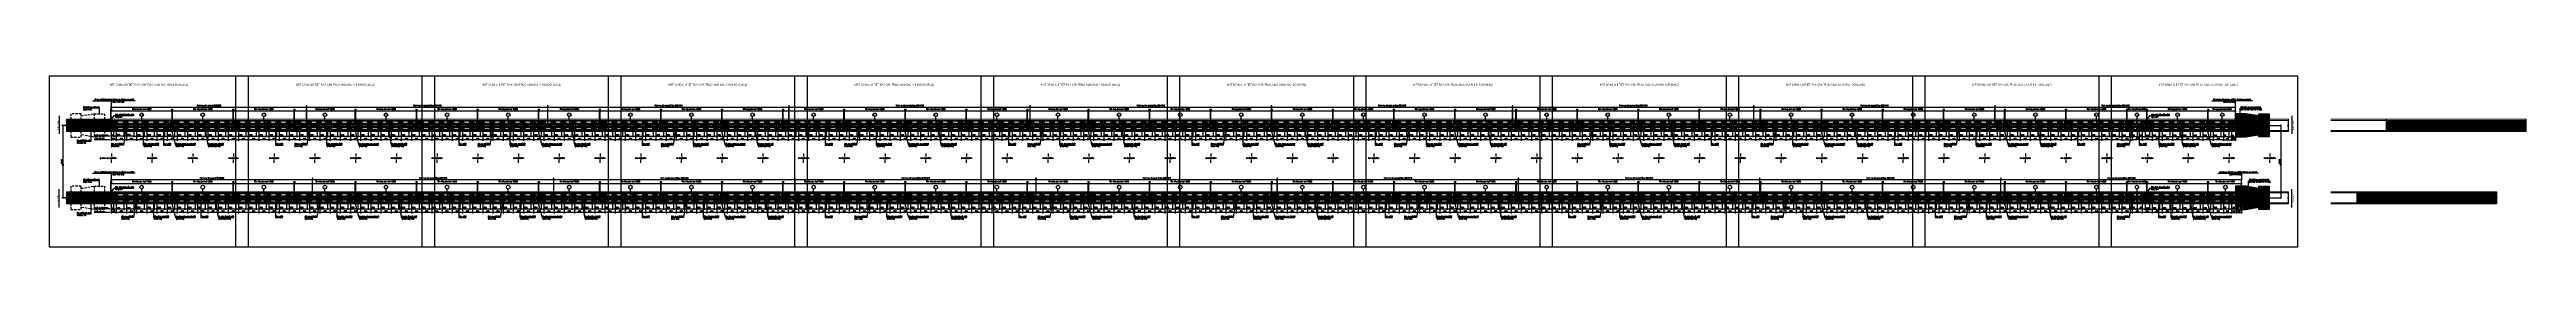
# Model space of a CAD drawing. Header units: millimetres. Extents: x 105795 to 260623, y -660711 to -234400.
# Drawn here: x 132530 to 254170, y -321277 to -312877 of the extents above; entities that cross this region are included whole.
import ezdxf
from ezdxf.enums import TextEntityAlignment as Align

# ---------------------------------------------------------------- set-up
doc = ezdxf.new("R2010")
doc.units = ezdxf.units.MM
doc.header["$LTSCALE"] = 150
doc.header["$MEASUREMENT"] = 0
for name, pattern in [('CENTER', [2, 1.25, -0.25, 0.25, -0.25]), ('CENTER2', [1.125, 0.75, -0.125, 0.125, -0.125]), ('HIDDEN', [0.375, 0.25, -0.125])]:
    doc.linetypes.add(name, pattern=pattern)
doc.layers.get('Defpoints').update_dxf_attribs({"color": 255})
for name, color, linetype in [('Bulong chinh cao do', 7, 'Continuous'), ('GhichuLytrinh', 2, 'Continuous'), ('Gochanxe', 6, 'Continuous'), ('Khe PD cau cang', 5, 'Continuous'), ('PART', 3, 'Continuous'), ('Ray moi', 1, 'Continuous'), ('T-Dim', 8, 'Continuous'), ('T-Hatch', 8, 'Continuous'), ('T-Manh', 8, 'Continuous'), ('T-Thay', 3, 'Continuous'), ('T-Thep', 1, 'Continuous'), ('T-Truc', 13, 'CENTER2'), ('Tam thep dem', 2, 'Continuous'), ('TEXT', 4, 'Continuous'), ('TRI ARC-KQ_Wall', 7, 'Continuous')]:
    doc.layers.add(name, color=color, linetype=linetype)
doc.styles.add('HOA', font='VHAVAN.TTF', dxfattribs={"width": 0.85})
doc.styles.add('THUONG', font='vnsimple.shx', dxfattribs={"width": 0.75})
doc.styles.add('vnsimple', font='vnsimple.shx', dxfattribs={"width": 0.7})
doc.dimstyles.new('30L', dxfattribs={"dimscale": 300, "dimtxt": 0.2, "dimasz": 0.15, "dimexe": 0.15, "dimexo": 0.1, "dimgap": 0.09, "dimtad": 1, "dimdsep": 46, "dimtxsty": 'vnsimple', "dimblk": 'OBLIQUE', "dimcen": 0.09, "dimdle": 0.1, "dimclrd": 256, "dimclre": 256, "dimclrt": 3, "dimadec": 0, "dimazin": 0, "dimtfac": 1, "dimtix": 1, "dimtmove": 1, "dimatfit": 3, "dimfxl": 1, "dimtolj": 1, "dimtzin": 0, "dimarcsym": 0})

# ---------------------------------------------------------------- blocks, each defined once
blk = doc.blocks.new('Bulong M16 chinh cao do')
at = {"layer": 'Bulong chinh cao do', "lineweight": -3}
blk.add_lwpolyline([(-14, 0), (-7, -12), (7, -12), (14, 0), (7, 12), (-7, 12)], close=True, dxfattribs=at)
at = {"layer": 'T-Truc', "color": 250, "linetype": 'CENTER', "lineweight": -3, "ltscale": 0.1}
for p, q in [((-19, 0), (19, 0)), ((0, -19), (0, 19))]:
    blk.add_line(p, q, dxfattribs=at)
blk = doc.blocks.new('BU LONG')
at = {"layer": 'PART', "color": 2, "linetype": 'ByBlock', "lineweight": 9, "ltscale": 0.1}
for p, q in [((587040, -184944), (587088, -184944)), ((587064, -184968), (587064, -184920))]:
    blk.add_line(p, q, dxfattribs=at)
at = {"layer": 'PART', "color": 8, "linetype": 'Continuous'}
blk.add_lwpolyline([(587055, -184930), (587047, -184944), (587055, -184959), (587072, -184959), (587080, -184944), (587072, -184930)], close=True, dxfattribs=at)
at = {"layer": 'PART', "color": 2, "linetype": 'Continuous'}
for radius in [17.6, 8.8]:
    blk.add_circle((587064, -184944), radius, dxfattribs=at)
blk = doc.blocks.new('coc1')
at = {"layer": 'T-Dim', "color": 8}
for p, q in [((252122, -31060), (252122, -31073)), ((252149, -30911), (252132, -30911)), ((252132, -31083), (252149, -31083)), ((252159, -30954), (252159, -30921)), ((252159, -31073), (252159, -31062)), ((252163, -30959), (252191, -30979)), ((252191, -31023), (252163, -31043)), ((252191, -30979), (252191, -31023))]:
    blk.add_line(p, q, dxfattribs=at)
at = {"layer": 'T-Dim', "color": 250}
for p, q in [((252126, -30949), (252142, -30949)), ((252126, -31045), (252142, -31045)), ((252151, -30976), (252151, -31038)), ((252172, -30985), (252171, -30985)), ((252171, -30985), (252171, -30985)), ((252173, -31027), (252173, -30993)), ((252175, -30991), (252178, -30991)), ((252175, -31029), (252178, -31029)), ((252178, -30983), (252176, -30983)), ((252176, -30983), (252176, -30985)), ((252176, -30986), (252176, -30987)), ((252178, -30987), (252176, -30987)), ((252178, -30984), (252178, -30985)), ((252178, -30985), (252178, -30985)), ((252178, -30987), (252178, -30986)), ((252180, -30993), (252180, -31027)), ((252182, -30986), (252182, -30984))]:
    blk.add_line(p, q, dxfattribs=at)
for points in [[(252148, -30949), (252141, -30937), (252127, -30937), (252120, -30949), (252127, -30961), (252141, -30961)], [(252148, -31045), (252141, -31033), (252127, -31033), (252120, -31045), (252127, -31057), (252141, -31057)]]:
    blk.add_lwpolyline(points, close=True, dxfattribs=at)
blk.add_lwpolyline([(252172, -30986), (252172, -30986, -0.4021894), (252171, -30985, -0.4021894)], format="xyb", dxfattribs=at)
for points in [[(252172, -30985), (252172, -30985)], [(252178, -30986), (252172, -30986)], [(252175, -30985), (252178, -30985)], [(252178, -30985), (252179, -30985)], [(252179, -30986), (252178, -30986)]]:
    blk.add_lwpolyline(points, dxfattribs=at)
for centre, radius in [((252134, -30949), 17.5), ((252134, -31045), 17.7), ((252134, -30949), 12), ((252134, -31045), 12), ((252134, -31045), 8.58), ((252134, -30949), 8.21), ((252134, -30949), 7.72), ((252134, -31045), 7.72), ((252176, -30982), 7.99)]:
    blk.add_circle(centre, radius, dxfattribs=at)
for centre, radius, start, end in [((252127, -30936), 8.21, 33.85795, 204.33002), ((252127, -31033), 8.58, 40.24767, 202.89535), ((252127, -31033), 8.58, 243.59062, 244.26534), ((252141, -30962), 8.21, 217.21867, 24.46592), ((252141, -31057), 8.58, 221.87925, 20.53238), ((252141, -31057), 8.58, 61.74024, 62.47425), ((252175, -30981), 4.86, 309.85313, 235.03685), ((252175, -30981), 3.55, 325.93934, 270.89466), ((252175, -30993), 2, 90, 180), ((252175, -31027), 2, 180, 270), ((252178, -30993), 2, 0, 90), ((252178, -31027), 2, 270, 0), ((252179, -30983), 1.56, 288.33055, 324.02308), ((252179, -30987), 1.05, 31.20281, 83.04158), ((252181, -30985), 1.54, 51.50735, 129.69611), ((252181, -30985), 1.54, 230.30389, 308.49265)]:
    blk.add_arc(centre, radius, start, end, dxfattribs=at)
at = {"layer": 'T-Dim', "color": 8}
for centre, radius, start, end in [((252132, -30921), 10, 90, 172.75017), ((252132, -31073), 10, 180, 270), ((252141, -31057), 8.58, 179.93738, 180.02002), ((252127, -31033), 8.58, 358.87767, 359.7675), ((252149, -30921), 10, 0, 90), ((252149, -31073), 10, 270, 0)]:
    blk.add_arc(centre, radius, start, end, dxfattribs=at)
blk.add_open_spline([(252163, -30959), (252161, -30956), (252157, -30952), (252153, -30945), (252142, -30927), (252137, -30921), (252129, -30919), (252122, -30919), (252116, -30922), (252113, -30925), (252110, -30931), (252109, -30934), (252109, -30940), (252112, -30948), (252114, -30954), (252116, -30960), (252118, -30971), (252119, -30981), (252119, -30991), (252118, -30999), (252116, -31010), (252114, -31017), (252110, -31026), (252109, -31031), (252109, -31036), (252110, -31040), (252120, -31057), (252122, -31060), (252124, -31064), (252129, -31071), (252134, -31074), (252139, -31075), (252145, -31075), (252152, -31072), (252158, -31066), (252159, -31062), (252160, -31056), (252160, -31049), (252162, -31045), (252163, -31044), (252163, -31043)], degree=3, knots=[0.5873915, 0.5873915, 0.5873915, 0.5873915, 1, 2, 3, 4, 5, 6, 7, 8, 9, 10, 11, 12, 13, 14, 15, 16, 17, 18, 19, 20, 21, 22, 23, 24, 25, 26, 27, 28, 29, 30, 31, 32, 33, 34, 35, 36, 37, 37.6809734, 37.6809734, 37.6809734, 37.6809734], dxfattribs=at)
at = {"layer": 'T-Dim', "color": 250}
for points in [[(252163, -31043), (252162, -31044), (252160, -31044), (252156, -31043), (252153, -31041), (252150, -31036), (252145, -31027), (252144, -31024), (252141, -31021), (252139, -31019), (252136, -31016), (252133, -31015), (252130, -31014), (252120, -31014), (252117, -31014), (252115, -31012)], [(252163, -31043), (252163, -31038), (252163, -31005), (252163, -30986), (252163, -30963), (252163, -30960), (252163, -30959), (252162, -30958), (252161, -30958), (252160, -30958), (252159, -30959), (252159, -30961), (252159, -30964), (252159, -30967), (252158, -30969), (252157, -30971), (252155, -30974), (252152, -30976), (252150, -30977), (252147, -30979), (252143, -30979), (252131, -30979), (252124, -30980), (252121, -30980), (252119, -30980)], [(252178, -30984), (252178, -30983), (252178, -30983), (252178, -30983)], [(252178, -30987), (252178, -30987), (252178, -30987), (252178, -30987)]]:
    blk.add_open_spline(points, degree=3, dxfattribs=at)
at = {"layer": 'T-Truc', "color": 250, "lineweight": 9, "ltscale": 30}
for p, q in [((252144, -30997), (252124, -30997)), ((252134, -31007), (252134, -30987))]:
    blk.add_line(p, q, dxfattribs=at)
blk = doc.blocks.new('mnmnbvmnbvmnbmnbbn')
at = {"layer": 'Tam thep dem', "lineweight": 9, "ltscale": 0.5}
for points in [[(0, -300), (0, 0), (2980, 0), (2980, -300)], [(0, -300), (0, -400), (2980, -400), (2980, -300)]]:
    blk.add_lwpolyline(points, dxfattribs=at)
at = {"layer": 'Bulong chinh cao do', "linetype": 'Continuous'}
for p in [(50, -47), (1510, -47), (2930, -47)]:
    blk.add_blockref('Bulong M16 chinh cao do', p, dxfattribs=at)
at = {"layer": 'Bulong chinh cao do', "linetype": 'Continuous', "xscale": -1, "rotation": 180}
for p in [(50, -352), (1510, -352), (2930, -352)]:
    blk.add_blockref('Bulong M16 chinh cao do', p, dxfattribs=at)
at = {"layer": 'PART', "linetype": 'Continuous'}
for p in [(-586954, 184897), (-586954, 184592), (-586454, 184897), (-586454, 184592), (-585954, 184897), (-585954, 184592), (-585454, 184897), (-585454, 184592), (-584954, 184897), (-584954, 184592), (-584454, 184897), (-584454, 184592)]:
    blk.add_blockref('BU LONG', p, dxfattribs=at)
at = {"layer": 'T-Dim', "rotation": 270}
for p in [(31237, 252069), (31737, 252069), (32236, 252069, 616), (32737, 252069), (33237, 252069), (33737, 252069)]:
    blk.add_blockref('coc1', p, dxfattribs=at)
at = {"layer": 'T-Dim', "xscale": -1, "rotation": 270}
for p in [(31237, -252469), (31737, -252469), (32236, -252469, 616), (32737, -252469), (33237, -252469), (33737, -252469)]:
    blk.add_blockref('coc1', p, dxfattribs=at)
blk = doc.blocks.new('_Oblique')
at = {"color": 0, "linetype": 'ByBlock', "lineweight": -2}
blk.add_line((-0.5, -0.5), (0.5, 0.5), dxfattribs=at)
blk = doc.blocks.new('*D58')
at = {"layer": 'Defpoints', "color": 0, "linetype": 'Continuous', "transparency": 16777216}
for p in [(135564, -315507), (135564, -316022), (135804, -315442)]:
    blk.add_point(p, dxfattribs=at)
at = {"layer": 'T-Dim', "linetype": 'Continuous', "lineweight": -2, "transparency": 16777216}
for p, q in [((135834, -316022), (135534, -316022)), ((135564, -315537), (135564, -316067)), ((135804, -315472), (135804, -316067))]:
    blk.add_line(p, q, dxfattribs=at)
at = {"layer": 'T-Dim', "linetype": 'Continuous', "lineweight": -2, "transparency": 16777216, "xscale": 45, "yscale": 45, "zscale": 45, "rotation": 180}
blk.add_blockref('_Oblique', (135564, -316022), dxfattribs=at)
at = {"layer": 'T-Dim', "linetype": 'Continuous', "lineweight": -2, "transparency": 16777216, "xscale": 45, "yscale": 45, "zscale": 45}
blk.add_blockref('_Oblique', (135804, -316022), dxfattribs=at)
at = {"layer": 'T-Dim', "color": 3, "linetype": 'Continuous', "transparency": 16777216, "insert": (135684, -315965), "char_height": 60, "attachment_point": 5, "style": 'vnsimple'}
blk.add_mtext('\\A1;240', dxfattribs=at)
blk = doc.blocks.new('*D56')
at = {"layer": 'Defpoints', "color": 0, "linetype": 'Continuous', "transparency": 16777216}
for p in [(136304, -315442), (136304, -316022), (136804, -315442)]:
    blk.add_point(p, dxfattribs=at)
at = {"layer": 'T-Dim', "linetype": 'Continuous', "lineweight": -2, "transparency": 16777216}
for p, q in [((136834, -316022), (136274, -316022)), ((136304, -315472), (136304, -316067)), ((136804, -315472), (136804, -316067))]:
    blk.add_line(p, q, dxfattribs=at)
at = {"layer": 'T-Dim', "linetype": 'Continuous', "lineweight": -2, "transparency": 16777216, "xscale": 45, "yscale": 45, "zscale": 45, "rotation": 180}
blk.add_blockref('_Oblique', (136304, -316022), dxfattribs=at)
at = {"layer": 'T-Dim', "linetype": 'Continuous', "lineweight": -2, "transparency": 16777216, "xscale": 45, "yscale": 45, "zscale": 45}
blk.add_blockref('_Oblique', (136804, -316022), dxfattribs=at)
at = {"layer": 'T-Dim', "color": 3, "linetype": 'Continuous', "transparency": 16777216, "insert": (136554, -315965), "char_height": 60, "attachment_point": 5, "style": 'vnsimple'}
blk.add_mtext('\\A1;500', dxfattribs=at)
blk = doc.blocks.new('*D57')
at = {"layer": 'Defpoints', "color": 0, "linetype": 'Continuous', "transparency": 16777216}
for p in [(135804, -315442), (135804, -316022), (136304, -315442)]:
    blk.add_point(p, dxfattribs=at)
at = {"layer": 'T-Dim', "linetype": 'Continuous', "lineweight": -2, "transparency": 16777216}
for p, q in [((136334, -316022), (135774, -316022)), ((135804, -315472), (135804, -316067)), ((136304, -315472), (136304, -316067))]:
    blk.add_line(p, q, dxfattribs=at)
at = {"layer": 'T-Dim', "linetype": 'Continuous', "lineweight": -2, "transparency": 16777216, "xscale": 45, "yscale": 45, "zscale": 45, "rotation": 180}
blk.add_blockref('_Oblique', (135804, -316022), dxfattribs=at)
at = {"layer": 'T-Dim', "linetype": 'Continuous', "lineweight": -2, "transparency": 16777216, "xscale": 45, "yscale": 45, "zscale": 45}
blk.add_blockref('_Oblique', (136304, -316022), dxfattribs=at)
at = {"layer": 'T-Dim', "color": 3, "linetype": 'Continuous', "transparency": 16777216, "insert": (136054, -315965), "char_height": 60, "attachment_point": 5, "style": 'vnsimple'}
blk.add_mtext('\\A1;500', dxfattribs=at)
blk = doc.blocks.new('*D59')
at = {"layer": 'Defpoints', "color": 0, "linetype": 'Continuous', "transparency": 16777216}
for p in [(136674, -315448), (137174, -315448), (137174, -315842)]:
    blk.add_point(p, dxfattribs=at)
at = {"layer": 'T-Dim', "linetype": 'Continuous', "lineweight": -2, "transparency": 16777216}
for p, q in [((136644, -315842), (137204, -315842)), ((136674, -315478), (136674, -315887)), ((137174, -315478), (137174, -315887))]:
    blk.add_line(p, q, dxfattribs=at)
at = {"layer": 'T-Dim', "linetype": 'Continuous', "lineweight": -2, "transparency": 16777216, "xscale": 45, "yscale": 45, "zscale": 45, "rotation": 180}
blk.add_blockref('_Oblique', (136674, -315842), dxfattribs=at)
at = {"layer": 'T-Dim', "linetype": 'Continuous', "lineweight": -2, "transparency": 16777216, "xscale": 45, "yscale": 45, "zscale": 45}
blk.add_blockref('_Oblique', (137174, -315842), dxfattribs=at)
at = {"layer": 'T-Dim', "color": 3, "linetype": 'Continuous', "transparency": 16777216, "insert": (136924, -315785), "char_height": 60, "attachment_point": 5, "style": 'vnsimple'}
blk.add_mtext('\\A1;500', dxfattribs=at)
blk = doc.blocks.new('*D60')
at = {"layer": 'Defpoints', "color": 0, "linetype": 'Continuous', "transparency": 16777216}
for p in [(136804, -315442), (136804, -316022), (137304, -315442)]:
    blk.add_point(p, dxfattribs=at)
at = {"layer": 'T-Dim', "linetype": 'Continuous', "lineweight": -2, "transparency": 16777216}
for p, q in [((137334, -316022), (136774, -316022)), ((136804, -315472), (136804, -316067)), ((137304, -315472), (137304, -316067))]:
    blk.add_line(p, q, dxfattribs=at)
at = {"layer": 'T-Dim', "linetype": 'Continuous', "lineweight": -2, "transparency": 16777216, "xscale": 45, "yscale": 45, "zscale": 45, "rotation": 180}
blk.add_blockref('_Oblique', (136804, -316022), dxfattribs=at)
at = {"layer": 'T-Dim', "linetype": 'Continuous', "lineweight": -2, "transparency": 16777216, "xscale": 45, "yscale": 45, "zscale": 45}
blk.add_blockref('_Oblique', (137304, -316022), dxfattribs=at)
at = {"layer": 'T-Dim', "color": 3, "linetype": 'Continuous', "transparency": 16777216, "insert": (137054, -315965), "char_height": 60, "attachment_point": 5, "style": 'vnsimple'}
blk.add_mtext('\\A1;500', dxfattribs=at)
blk = doc.blocks.new('*D61')
at = {"layer": 'Defpoints', "color": 0, "linetype": 'Continuous', "transparency": 16777216}
for p in [(137174, -315448), (137674, -315448), (137674, -315842)]:
    blk.add_point(p, dxfattribs=at)
at = {"layer": 'T-Dim', "linetype": 'Continuous', "lineweight": -2, "transparency": 16777216}
for p, q in [((137144, -315842), (137704, -315842)), ((137174, -315478), (137174, -315887)), ((137674, -315478), (137674, -315887))]:
    blk.add_line(p, q, dxfattribs=at)
at = {"layer": 'T-Dim', "linetype": 'Continuous', "lineweight": -2, "transparency": 16777216, "xscale": 45, "yscale": 45, "zscale": 45, "rotation": 180}
blk.add_blockref('_Oblique', (137174, -315842), dxfattribs=at)
at = {"layer": 'T-Dim', "linetype": 'Continuous', "lineweight": -2, "transparency": 16777216, "xscale": 45, "yscale": 45, "zscale": 45}
blk.add_blockref('_Oblique', (137674, -315842), dxfattribs=at)
at = {"layer": 'T-Dim', "color": 3, "linetype": 'Continuous', "transparency": 16777216, "insert": (137424, -315785), "char_height": 60, "attachment_point": 5, "style": 'vnsimple'}
blk.add_mtext('\\A1;500', dxfattribs=at)
blk = doc.blocks.new('*D62')
at = {"layer": 'Defpoints', "color": 0, "linetype": 'Continuous', "transparency": 16777216}
for p in [(137304, -315442), (137304, -316022), (137804, -315442)]:
    blk.add_point(p, dxfattribs=at)
at = {"layer": 'T-Dim', "linetype": 'Continuous', "lineweight": -2, "transparency": 16777216}
for p, q in [((137834, -316022), (137274, -316022)), ((137304, -315472), (137304, -316067)), ((137804, -315472), (137804, -316067))]:
    blk.add_line(p, q, dxfattribs=at)
at = {"layer": 'T-Dim', "linetype": 'Continuous', "lineweight": -2, "transparency": 16777216, "xscale": 45, "yscale": 45, "zscale": 45, "rotation": 180}
blk.add_blockref('_Oblique', (137304, -316022), dxfattribs=at)
at = {"layer": 'T-Dim', "linetype": 'Continuous', "lineweight": -2, "transparency": 16777216, "xscale": 45, "yscale": 45, "zscale": 45}
blk.add_blockref('_Oblique', (137804, -316022), dxfattribs=at)
at = {"layer": 'T-Dim', "color": 3, "linetype": 'Continuous', "transparency": 16777216, "insert": (137554, -315965), "char_height": 60, "attachment_point": 5, "style": 'vnsimple'}
blk.add_mtext('\\A1;500', dxfattribs=at)
blk = doc.blocks.new('*D63')
at = {"layer": 'Defpoints', "color": 0, "linetype": 'Continuous', "transparency": 16777216}
for p in [(137674, -315448), (138174, -315448), (138174, -315842)]:
    blk.add_point(p, dxfattribs=at)
at = {"layer": 'T-Dim', "linetype": 'Continuous', "lineweight": -2, "transparency": 16777216}
for p, q in [((137644, -315842), (138204, -315842)), ((137674, -315478), (137674, -315887)), ((138174, -315478), (138174, -315887))]:
    blk.add_line(p, q, dxfattribs=at)
at = {"layer": 'T-Dim', "linetype": 'Continuous', "lineweight": -2, "transparency": 16777216, "xscale": 45, "yscale": 45, "zscale": 45, "rotation": 180}
blk.add_blockref('_Oblique', (137674, -315842), dxfattribs=at)
at = {"layer": 'T-Dim', "linetype": 'Continuous', "lineweight": -2, "transparency": 16777216, "xscale": 45, "yscale": 45, "zscale": 45}
blk.add_blockref('_Oblique', (138174, -315842), dxfattribs=at)
at = {"layer": 'T-Dim', "color": 3, "linetype": 'Continuous', "transparency": 16777216, "insert": (137924, -315785), "char_height": 60, "attachment_point": 5, "style": 'vnsimple'}
blk.add_mtext('\\A1;500', dxfattribs=at)
blk = doc.blocks.new('*D64')
at = {"layer": 'Defpoints', "color": 0, "linetype": 'Continuous', "transparency": 16777216}
for p in [(137804, -315442), (137804, -316022), (138304, -315442)]:
    blk.add_point(p, dxfattribs=at)
at = {"layer": 'T-Dim', "linetype": 'Continuous', "lineweight": -2, "transparency": 16777216}
for p, q in [((138334, -316022), (137774, -316022)), ((137804, -315472), (137804, -316067)), ((138304, -315472), (138304, -316067))]:
    blk.add_line(p, q, dxfattribs=at)
at = {"layer": 'T-Dim', "linetype": 'Continuous', "lineweight": -2, "transparency": 16777216, "xscale": 45, "yscale": 45, "zscale": 45, "rotation": 180}
blk.add_blockref('_Oblique', (137804, -316022), dxfattribs=at)
at = {"layer": 'T-Dim', "linetype": 'Continuous', "lineweight": -2, "transparency": 16777216, "xscale": 45, "yscale": 45, "zscale": 45}
blk.add_blockref('_Oblique', (138304, -316022), dxfattribs=at)
at = {"layer": 'T-Dim', "color": 3, "linetype": 'Continuous', "transparency": 16777216, "insert": (138054, -315965), "char_height": 60, "attachment_point": 5, "style": 'vnsimple'}
blk.add_mtext('\\A1;500', dxfattribs=at)
blk = doc.blocks.new('*D65')
at = {"layer": 'Defpoints', "color": 0, "linetype": 'Continuous', "transparency": 16777216}
for p in [(138174, -315448), (138674, -315448), (138674, -315842)]:
    blk.add_point(p, dxfattribs=at)
at = {"layer": 'T-Dim', "linetype": 'Continuous', "lineweight": -2, "transparency": 16777216}
for p, q in [((138144, -315842), (138704, -315842)), ((138174, -315478), (138174, -315887)), ((138674, -315478), (138674, -315887))]:
    blk.add_line(p, q, dxfattribs=at)
at = {"layer": 'T-Dim', "linetype": 'Continuous', "lineweight": -2, "transparency": 16777216, "xscale": 45, "yscale": 45, "zscale": 45, "rotation": 180}
blk.add_blockref('_Oblique', (138174, -315842), dxfattribs=at)
at = {"layer": 'T-Dim', "linetype": 'Continuous', "lineweight": -2, "transparency": 16777216, "xscale": 45, "yscale": 45, "zscale": 45}
blk.add_blockref('_Oblique', (138674, -315842), dxfattribs=at)
at = {"layer": 'T-Dim', "color": 3, "linetype": 'Continuous', "transparency": 16777216, "insert": (138424, -315785), "char_height": 60, "attachment_point": 5, "style": 'vnsimple'}
blk.add_mtext('\\A1;500', dxfattribs=at)
blk = doc.blocks.new('*D66')
at = {"layer": 'Defpoints', "color": 0, "linetype": 'Continuous', "transparency": 16777216}
for p in [(138304, -315442), (138304, -316022), (138804, -315442)]:
    blk.add_point(p, dxfattribs=at)
at = {"layer": 'T-Dim', "linetype": 'Continuous', "lineweight": -2, "transparency": 16777216}
for p, q in [((138834, -316022), (138274, -316022)), ((138304, -315472), (138304, -316067)), ((138804, -315472), (138804, -316067))]:
    blk.add_line(p, q, dxfattribs=at)
at = {"layer": 'T-Dim', "linetype": 'Continuous', "lineweight": -2, "transparency": 16777216, "xscale": 45, "yscale": 45, "zscale": 45, "rotation": 180}
blk.add_blockref('_Oblique', (138304, -316022), dxfattribs=at)
at = {"layer": 'T-Dim', "linetype": 'Continuous', "lineweight": -2, "transparency": 16777216, "xscale": 45, "yscale": 45, "zscale": 45}
blk.add_blockref('_Oblique', (138804, -316022), dxfattribs=at)
at = {"layer": 'T-Dim', "color": 3, "linetype": 'Continuous', "transparency": 16777216, "insert": (138554, -315965), "char_height": 60, "attachment_point": 5, "style": 'vnsimple'}
blk.add_mtext('\\A1;500', dxfattribs=at)
blk = doc.blocks.new('*D67')
at = {"layer": 'Defpoints', "color": 0, "linetype": 'Continuous', "transparency": 16777216}
for p in [(138674, -315448), (139174, -315448), (139174, -315842)]:
    blk.add_point(p, dxfattribs=at)
at = {"layer": 'T-Dim', "linetype": 'Continuous', "lineweight": -2, "transparency": 16777216}
for p, q in [((138644, -315842), (139204, -315842)), ((138674, -315478), (138674, -315887)), ((139174, -315478), (139174, -315887))]:
    blk.add_line(p, q, dxfattribs=at)
at = {"layer": 'T-Dim', "linetype": 'Continuous', "lineweight": -2, "transparency": 16777216, "xscale": 45, "yscale": 45, "zscale": 45, "rotation": 180}
blk.add_blockref('_Oblique', (138674, -315842), dxfattribs=at)
at = {"layer": 'T-Dim', "linetype": 'Continuous', "lineweight": -2, "transparency": 16777216, "xscale": 45, "yscale": 45, "zscale": 45}
blk.add_blockref('_Oblique', (139174, -315842), dxfattribs=at)
at = {"layer": 'T-Dim', "color": 3, "linetype": 'Continuous', "transparency": 16777216, "insert": (138924, -315785), "char_height": 60, "attachment_point": 5, "style": 'vnsimple'}
blk.add_mtext('\\A1;500', dxfattribs=at)
blk = doc.blocks.new('*D68')
at = {"layer": 'Defpoints', "color": 0, "linetype": 'Continuous', "transparency": 16777216}
for p in [(138804, -315442), (138804, -316022), (139304, -315442)]:
    blk.add_point(p, dxfattribs=at)
at = {"layer": 'T-Dim', "linetype": 'Continuous', "lineweight": -2, "transparency": 16777216}
for p, q in [((139334, -316022), (138774, -316022)), ((138804, -315472), (138804, -316067)), ((139304, -315472), (139304, -316067))]:
    blk.add_line(p, q, dxfattribs=at)
at = {"layer": 'T-Dim', "linetype": 'Continuous', "lineweight": -2, "transparency": 16777216, "xscale": 45, "yscale": 45, "zscale": 45, "rotation": 180}
blk.add_blockref('_Oblique', (138804, -316022), dxfattribs=at)
at = {"layer": 'T-Dim', "linetype": 'Continuous', "lineweight": -2, "transparency": 16777216, "xscale": 45, "yscale": 45, "zscale": 45}
blk.add_blockref('_Oblique', (139304, -316022), dxfattribs=at)
at = {"layer": 'T-Dim', "color": 3, "linetype": 'Continuous', "transparency": 16777216, "insert": (139054, -315965), "char_height": 60, "attachment_point": 5, "style": 'vnsimple'}
blk.add_mtext('\\A1;500', dxfattribs=at)
blk = doc.blocks.new('*D69')
at = {"layer": 'Defpoints', "color": 0, "linetype": 'Continuous', "transparency": 16777216}
for p in [(139174, -315448), (139674, -315448), (139674, -315842)]:
    blk.add_point(p, dxfattribs=at)
at = {"layer": 'T-Dim', "linetype": 'Continuous', "lineweight": -2, "transparency": 16777216}
for p, q in [((139144, -315842), (139704, -315842)), ((139174, -315478), (139174, -315887)), ((139674, -315478), (139674, -315887))]:
    blk.add_line(p, q, dxfattribs=at)
at = {"layer": 'T-Dim', "linetype": 'Continuous', "lineweight": -2, "transparency": 16777216, "xscale": 45, "yscale": 45, "zscale": 45, "rotation": 180}
blk.add_blockref('_Oblique', (139174, -315842), dxfattribs=at)
at = {"layer": 'T-Dim', "linetype": 'Continuous', "lineweight": -2, "transparency": 16777216, "xscale": 45, "yscale": 45, "zscale": 45}
blk.add_blockref('_Oblique', (139674, -315842), dxfattribs=at)
at = {"layer": 'T-Dim', "color": 3, "linetype": 'Continuous', "transparency": 16777216, "insert": (139424, -315785), "char_height": 60, "attachment_point": 5, "style": 'vnsimple'}
blk.add_mtext('\\A1;500', dxfattribs=at)
blk = doc.blocks.new('*D70')
at = {"layer": 'Defpoints', "color": 0, "linetype": 'Continuous', "transparency": 16777216}
for p in [(139304, -315442), (139304, -316022), (139804, -315442)]:
    blk.add_point(p, dxfattribs=at)
at = {"layer": 'T-Dim', "linetype": 'Continuous', "lineweight": -2, "transparency": 16777216}
for p, q in [((139834, -316022), (139274, -316022)), ((139304, -315472), (139304, -316067)), ((139804, -315472), (139804, -316067))]:
    blk.add_line(p, q, dxfattribs=at)
at = {"layer": 'T-Dim', "linetype": 'Continuous', "lineweight": -2, "transparency": 16777216, "xscale": 45, "yscale": 45, "zscale": 45, "rotation": 180}
blk.add_blockref('_Oblique', (139304, -316022), dxfattribs=at)
at = {"layer": 'T-Dim', "linetype": 'Continuous', "lineweight": -2, "transparency": 16777216, "xscale": 45, "yscale": 45, "zscale": 45}
blk.add_blockref('_Oblique', (139804, -316022), dxfattribs=at)
at = {"layer": 'T-Dim', "color": 3, "linetype": 'Continuous', "transparency": 16777216, "insert": (139554, -315965), "char_height": 60, "attachment_point": 5, "style": 'vnsimple'}
blk.add_mtext('\\A1;500', dxfattribs=at)
blk = doc.blocks.new('*D71')
at = {"layer": 'Defpoints', "color": 0, "linetype": 'Continuous', "transparency": 16777216}
for p in [(139674, -315448), (140174, -315448), (140174, -315842)]:
    blk.add_point(p, dxfattribs=at)
at = {"layer": 'T-Dim', "linetype": 'Continuous', "lineweight": -2, "transparency": 16777216}
for p, q in [((139644, -315842), (140204, -315842)), ((139674, -315478), (139674, -315887)), ((140174, -315478), (140174, -315887))]:
    blk.add_line(p, q, dxfattribs=at)
at = {"layer": 'T-Dim', "linetype": 'Continuous', "lineweight": -2, "transparency": 16777216, "xscale": 45, "yscale": 45, "zscale": 45, "rotation": 180}
blk.add_blockref('_Oblique', (139674, -315842), dxfattribs=at)
at = {"layer": 'T-Dim', "linetype": 'Continuous', "lineweight": -2, "transparency": 16777216, "xscale": 45, "yscale": 45, "zscale": 45}
blk.add_blockref('_Oblique', (140174, -315842), dxfattribs=at)
at = {"layer": 'T-Dim', "color": 3, "linetype": 'Continuous', "transparency": 16777216, "insert": (139924, -315785), "char_height": 60, "attachment_point": 5, "style": 'vnsimple'}
blk.add_mtext('\\A1;500', dxfattribs=at)
blk = doc.blocks.new('*D72')
at = {"layer": 'Defpoints', "color": 0, "linetype": 'Continuous', "transparency": 16777216}
for p in [(139804, -315442), (139804, -316022), (140304, -315442)]:
    blk.add_point(p, dxfattribs=at)
at = {"layer": 'T-Dim', "linetype": 'Continuous', "lineweight": -2, "transparency": 16777216}
for p, q in [((140334, -316022), (139774, -316022)), ((139804, -315472), (139804, -316067)), ((140304, -315472), (140304, -316067))]:
    blk.add_line(p, q, dxfattribs=at)
at = {"layer": 'T-Dim', "linetype": 'Continuous', "lineweight": -2, "transparency": 16777216, "xscale": 45, "yscale": 45, "zscale": 45, "rotation": 180}
blk.add_blockref('_Oblique', (139804, -316022), dxfattribs=at)
at = {"layer": 'T-Dim', "linetype": 'Continuous', "lineweight": -2, "transparency": 16777216, "xscale": 45, "yscale": 45, "zscale": 45}
blk.add_blockref('_Oblique', (140304, -316022), dxfattribs=at)
at = {"layer": 'T-Dim', "color": 3, "linetype": 'Continuous', "transparency": 16777216, "insert": (140054, -315965), "char_height": 60, "attachment_point": 5, "style": 'vnsimple'}
blk.add_mtext('\\A1;500', dxfattribs=at)
blk = doc.blocks.new('*D73')
at = {"layer": 'Defpoints', "color": 0, "linetype": 'Continuous', "transparency": 16777216}
for p in [(140174, -315448), (140674, -315448), (140674, -315842)]:
    blk.add_point(p, dxfattribs=at)
at = {"layer": 'T-Dim', "linetype": 'Continuous', "lineweight": -2, "transparency": 16777216}
for p, q in [((140144, -315842), (140704, -315842)), ((140174, -315478), (140174, -315887)), ((140674, -315478), (140674, -315887))]:
    blk.add_line(p, q, dxfattribs=at)
at = {"layer": 'T-Dim', "linetype": 'Continuous', "lineweight": -2, "transparency": 16777216, "xscale": 45, "yscale": 45, "zscale": 45, "rotation": 180}
blk.add_blockref('_Oblique', (140174, -315842), dxfattribs=at)
at = {"layer": 'T-Dim', "linetype": 'Continuous', "lineweight": -2, "transparency": 16777216, "xscale": 45, "yscale": 45, "zscale": 45}
blk.add_blockref('_Oblique', (140674, -315842), dxfattribs=at)
at = {"layer": 'T-Dim', "color": 3, "linetype": 'Continuous', "transparency": 16777216, "insert": (140424, -315785), "char_height": 60, "attachment_point": 5, "style": 'vnsimple'}
blk.add_mtext('\\A1;500', dxfattribs=at)
blk = doc.blocks.new('*D74')
at = {"layer": 'Defpoints', "color": 0, "linetype": 'Continuous', "transparency": 16777216}
for p in [(140304, -315442), (140304, -316022), (140804, -315442)]:
    blk.add_point(p, dxfattribs=at)
at = {"layer": 'T-Dim', "linetype": 'Continuous', "lineweight": -2, "transparency": 16777216}
for p, q in [((140834, -316022), (140274, -316022)), ((140304, -315472), (140304, -316067)), ((140804, -315472), (140804, -316067))]:
    blk.add_line(p, q, dxfattribs=at)
at = {"layer": 'T-Dim', "linetype": 'Continuous', "lineweight": -2, "transparency": 16777216, "xscale": 45, "yscale": 45, "zscale": 45, "rotation": 180}
blk.add_blockref('_Oblique', (140304, -316022), dxfattribs=at)
at = {"layer": 'T-Dim', "linetype": 'Continuous', "lineweight": -2, "transparency": 16777216, "xscale": 45, "yscale": 45, "zscale": 45}
blk.add_blockref('_Oblique', (140804, -316022), dxfattribs=at)
at = {"layer": 'T-Dim', "color": 3, "linetype": 'Continuous', "transparency": 16777216, "insert": (140554, -315965), "char_height": 60, "attachment_point": 5, "style": 'vnsimple'}
blk.add_mtext('\\A1;500', dxfattribs=at)
blk = doc.blocks.new('*D75')
at = {"layer": 'Defpoints', "color": 0, "linetype": 'Continuous', "transparency": 16777216}
for p in [(140674, -315448), (141174, -315448), (141174, -315842)]:
    blk.add_point(p, dxfattribs=at)
at = {"layer": 'T-Dim', "linetype": 'Continuous', "lineweight": -2, "transparency": 16777216}
for p, q in [((140644, -315842), (141204, -315842)), ((140674, -315478), (140674, -315887)), ((141174, -315478), (141174, -315887))]:
    blk.add_line(p, q, dxfattribs=at)
at = {"layer": 'T-Dim', "linetype": 'Continuous', "lineweight": -2, "transparency": 16777216, "xscale": 45, "yscale": 45, "zscale": 45, "rotation": 180}
blk.add_blockref('_Oblique', (140674, -315842), dxfattribs=at)
at = {"layer": 'T-Dim', "linetype": 'Continuous', "lineweight": -2, "transparency": 16777216, "xscale": 45, "yscale": 45, "zscale": 45}
blk.add_blockref('_Oblique', (141174, -315842), dxfattribs=at)
at = {"layer": 'T-Dim', "color": 3, "linetype": 'Continuous', "transparency": 16777216, "insert": (140924, -315785), "char_height": 60, "attachment_point": 5, "style": 'vnsimple'}
blk.add_mtext('\\A1;500', dxfattribs=at)
blk = doc.blocks.new('*D76')
at = {"layer": 'Defpoints', "color": 0, "linetype": 'Continuous', "transparency": 16777216}
for p in [(140804, -315442), (140804, -316022), (141304, -315442)]:
    blk.add_point(p, dxfattribs=at)
at = {"layer": 'T-Dim', "linetype": 'Continuous', "lineweight": -2, "transparency": 16777216}
for p, q in [((141334, -316022), (140774, -316022)), ((140804, -315472), (140804, -316067)), ((141304, -315472), (141304, -316067))]:
    blk.add_line(p, q, dxfattribs=at)
at = {"layer": 'T-Dim', "linetype": 'Continuous', "lineweight": -2, "transparency": 16777216, "xscale": 45, "yscale": 45, "zscale": 45, "rotation": 180}
blk.add_blockref('_Oblique', (140804, -316022), dxfattribs=at)
at = {"layer": 'T-Dim', "linetype": 'Continuous', "lineweight": -2, "transparency": 16777216, "xscale": 45, "yscale": 45, "zscale": 45}
blk.add_blockref('_Oblique', (141304, -316022), dxfattribs=at)
at = {"layer": 'T-Dim', "color": 3, "linetype": 'Continuous', "transparency": 16777216, "insert": (141054, -315965), "char_height": 60, "attachment_point": 5, "style": 'vnsimple'}
blk.add_mtext('\\A1;500', dxfattribs=at)
blk = doc.blocks.new('*D77')
at = {"layer": 'Defpoints', "color": 0, "linetype": 'Continuous', "transparency": 16777216}
for p in [(141174, -315448), (141674, -315448), (141674, -315842)]:
    blk.add_point(p, dxfattribs=at)
at = {"layer": 'T-Dim', "linetype": 'Continuous', "lineweight": -2, "transparency": 16777216}
for p, q in [((141144, -315842), (141704, -315842)), ((141174, -315478), (141174, -315887)), ((141674, -315478), (141674, -315887))]:
    blk.add_line(p, q, dxfattribs=at)
at = {"layer": 'T-Dim', "linetype": 'Continuous', "lineweight": -2, "transparency": 16777216, "xscale": 45, "yscale": 45, "zscale": 45, "rotation": 180}
blk.add_blockref('_Oblique', (141174, -315842), dxfattribs=at)
at = {"layer": 'T-Dim', "linetype": 'Continuous', "lineweight": -2, "transparency": 16777216, "xscale": 45, "yscale": 45, "zscale": 45}
blk.add_blockref('_Oblique', (141674, -315842), dxfattribs=at)
at = {"layer": 'T-Dim', "color": 3, "linetype": 'Continuous', "transparency": 16777216, "insert": (141424, -315785), "char_height": 60, "attachment_point": 5, "style": 'vnsimple'}
blk.add_mtext('\\A1;500', dxfattribs=at)
blk = doc.blocks.new('*D78')
at = {"layer": 'Defpoints', "color": 0, "linetype": 'Continuous', "transparency": 16777216}
for p in [(141304, -315442), (141304, -316022), (141804, -315442)]:
    blk.add_point(p, dxfattribs=at)
at = {"layer": 'T-Dim', "linetype": 'Continuous', "lineweight": -2, "transparency": 16777216}
for p, q in [((141834, -316022), (141274, -316022)), ((141304, -315472), (141304, -316067)), ((141804, -315472), (141804, -316067))]:
    blk.add_line(p, q, dxfattribs=at)
at = {"layer": 'T-Dim', "linetype": 'Continuous', "lineweight": -2, "transparency": 16777216, "xscale": 45, "yscale": 45, "zscale": 45, "rotation": 180}
blk.add_blockref('_Oblique', (141304, -316022), dxfattribs=at)
at = {"layer": 'T-Dim', "linetype": 'Continuous', "lineweight": -2, "transparency": 16777216, "xscale": 45, "yscale": 45, "zscale": 45}
blk.add_blockref('_Oblique', (141804, -316022), dxfattribs=at)
at = {"layer": 'T-Dim', "color": 3, "linetype": 'Continuous', "transparency": 16777216, "insert": (141554, -315965), "char_height": 60, "attachment_point": 5, "style": 'vnsimple'}
blk.add_mtext('\\A1;500', dxfattribs=at)
blk = doc.blocks.new('*D79')
at = {"layer": 'Defpoints', "color": 0, "linetype": 'Continuous', "transparency": 16777216}
for p in [(141674, -315448), (142174, -315448), (142174, -315842)]:
    blk.add_point(p, dxfattribs=at)
at = {"layer": 'T-Dim', "linetype": 'Continuous', "lineweight": -2, "transparency": 16777216}
for p, q in [((141644, -315842), (142204, -315842)), ((141674, -315478), (141674, -315887)), ((142174, -315478), (142174, -315887))]:
    blk.add_line(p, q, dxfattribs=at)
at = {"layer": 'T-Dim', "linetype": 'Continuous', "lineweight": -2, "transparency": 16777216, "xscale": 45, "yscale": 45, "zscale": 45, "rotation": 180}
blk.add_blockref('_Oblique', (141674, -315842), dxfattribs=at)
at = {"layer": 'T-Dim', "linetype": 'Continuous', "lineweight": -2, "transparency": 16777216, "xscale": 45, "yscale": 45, "zscale": 45}
blk.add_blockref('_Oblique', (142174, -315842), dxfattribs=at)
at = {"layer": 'T-Dim', "color": 3, "linetype": 'Continuous', "transparency": 16777216, "insert": (141924, -315785), "char_height": 60, "attachment_point": 5, "style": 'vnsimple'}
blk.add_mtext('\\A1;500', dxfattribs=at)
blk = doc.blocks.new('*D80')
at = {"layer": 'Defpoints', "color": 0, "linetype": 'Continuous', "transparency": 16777216}
for p in [(141804, -315442), (141804, -316022), (142304, -315442)]:
    blk.add_point(p, dxfattribs=at)
at = {"layer": 'T-Dim', "linetype": 'Continuous', "lineweight": -2, "transparency": 16777216}
for p, q in [((142334, -316022), (141774, -316022)), ((141804, -315472), (141804, -316067)), ((142304, -315472), (142304, -316067))]:
    blk.add_line(p, q, dxfattribs=at)
at = {"layer": 'T-Dim', "linetype": 'Continuous', "lineweight": -2, "transparency": 16777216, "xscale": 45, "yscale": 45, "zscale": 45, "rotation": 180}
blk.add_blockref('_Oblique', (141804, -316022), dxfattribs=at)
at = {"layer": 'T-Dim', "linetype": 'Continuous', "lineweight": -2, "transparency": 16777216, "xscale": 45, "yscale": 45, "zscale": 45}
blk.add_blockref('_Oblique', (142304, -316022), dxfattribs=at)
at = {"layer": 'T-Dim', "color": 3, "linetype": 'Continuous', "transparency": 16777216, "insert": (142054, -315965), "char_height": 60, "attachment_point": 5, "style": 'vnsimple'}
blk.add_mtext('\\A1;500', dxfattribs=at)
blk = doc.blocks.new('*D81')
at = {"layer": 'Defpoints', "color": 0, "linetype": 'Continuous', "transparency": 16777216}
for p in [(142174, -315448), (142674, -315448), (142674, -315842)]:
    blk.add_point(p, dxfattribs=at)
at = {"layer": 'T-Dim', "linetype": 'Continuous', "lineweight": -2, "transparency": 16777216}
for p, q in [((142144, -315842), (142704, -315842)), ((142174, -315478), (142174, -315887)), ((142674, -315478), (142674, -315887))]:
    blk.add_line(p, q, dxfattribs=at)
at = {"layer": 'T-Dim', "linetype": 'Continuous', "lineweight": -2, "transparency": 16777216, "xscale": 45, "yscale": 45, "zscale": 45, "rotation": 180}
blk.add_blockref('_Oblique', (142174, -315842), dxfattribs=at)
at = {"layer": 'T-Dim', "linetype": 'Continuous', "lineweight": -2, "transparency": 16777216, "xscale": 45, "yscale": 45, "zscale": 45}
blk.add_blockref('_Oblique', (142674, -315842), dxfattribs=at)
at = {"layer": 'T-Dim', "color": 3, "linetype": 'Continuous', "transparency": 16777216, "insert": (142424, -315785), "char_height": 60, "attachment_point": 5, "style": 'vnsimple'}
blk.add_mtext('\\A1;500', dxfattribs=at)
blk = doc.blocks.new('*D82')
at = {"layer": 'Defpoints', "color": 0, "linetype": 'Continuous', "transparency": 16777216}
for p in [(142304, -315442), (142304, -316022), (142804, -315442)]:
    blk.add_point(p, dxfattribs=at)
at = {"layer": 'T-Dim', "linetype": 'Continuous', "lineweight": -2, "transparency": 16777216}
for p, q in [((142834, -316022), (142274, -316022)), ((142304, -315472), (142304, -316067)), ((142804, -315472), (142804, -316067))]:
    blk.add_line(p, q, dxfattribs=at)
at = {"layer": 'T-Dim', "linetype": 'Continuous', "lineweight": -2, "transparency": 16777216, "xscale": 45, "yscale": 45, "zscale": 45, "rotation": 180}
blk.add_blockref('_Oblique', (142304, -316022), dxfattribs=at)
at = {"layer": 'T-Dim', "linetype": 'Continuous', "lineweight": -2, "transparency": 16777216, "xscale": 45, "yscale": 45, "zscale": 45}
blk.add_blockref('_Oblique', (142804, -316022), dxfattribs=at)
at = {"layer": 'T-Dim', "color": 3, "linetype": 'Continuous', "transparency": 16777216, "insert": (142554, -315965), "char_height": 60, "attachment_point": 5, "style": 'vnsimple'}
blk.add_mtext('\\A1;500', dxfattribs=at)
blk = doc.blocks.new('*D83')
at = {"layer": 'Defpoints', "color": 0, "linetype": 'Continuous', "transparency": 16777216}
for p in [(142674, -315448), (143174, -315448), (143174, -315842)]:
    blk.add_point(p, dxfattribs=at)
at = {"layer": 'T-Dim', "linetype": 'Continuous', "lineweight": -2, "transparency": 16777216}
for p, q in [((142644, -315842), (143204, -315842)), ((142674, -315478), (142674, -315887)), ((143174, -315478), (143174, -315887))]:
    blk.add_line(p, q, dxfattribs=at)
at = {"layer": 'T-Dim', "linetype": 'Continuous', "lineweight": -2, "transparency": 16777216, "xscale": 45, "yscale": 45, "zscale": 45, "rotation": 180}
blk.add_blockref('_Oblique', (142674, -315842), dxfattribs=at)
at = {"layer": 'T-Dim', "linetype": 'Continuous', "lineweight": -2, "transparency": 16777216, "xscale": 45, "yscale": 45, "zscale": 45}
blk.add_blockref('_Oblique', (143174, -315842), dxfattribs=at)
at = {"layer": 'T-Dim', "color": 3, "linetype": 'Continuous', "transparency": 16777216, "insert": (142924, -315785), "char_height": 60, "attachment_point": 5, "style": 'vnsimple'}
blk.add_mtext('\\A1;500', dxfattribs=at)
blk = doc.blocks.new('*D84')
at = {"layer": 'Defpoints', "color": 0, "linetype": 'Continuous', "transparency": 16777216}
for p in [(142804, -315442), (142804, -316022), (143304, -315442)]:
    blk.add_point(p, dxfattribs=at)
at = {"layer": 'T-Dim', "linetype": 'Continuous', "lineweight": -2, "transparency": 16777216}
for p, q in [((143334, -316022), (142774, -316022)), ((142804, -315472), (142804, -316067)), ((143304, -315472), (143304, -316067))]:
    blk.add_line(p, q, dxfattribs=at)
at = {"layer": 'T-Dim', "linetype": 'Continuous', "lineweight": -2, "transparency": 16777216, "xscale": 45, "yscale": 45, "zscale": 45, "rotation": 180}
blk.add_blockref('_Oblique', (142804, -316022), dxfattribs=at)
at = {"layer": 'T-Dim', "linetype": 'Continuous', "lineweight": -2, "transparency": 16777216, "xscale": 45, "yscale": 45, "zscale": 45}
blk.add_blockref('_Oblique', (143304, -316022), dxfattribs=at)
at = {"layer": 'T-Dim', "color": 3, "linetype": 'Continuous', "transparency": 16777216, "insert": (143054, -315965), "char_height": 60, "attachment_point": 5, "style": 'vnsimple'}
blk.add_mtext('\\A1;500', dxfattribs=at)
blk = doc.blocks.new('*D85')
at = {"layer": 'Defpoints', "color": 0, "linetype": 'Continuous', "transparency": 16777216}
for p in [(143174, -315448), (143674, -315448), (143674, -315842)]:
    blk.add_point(p, dxfattribs=at)
at = {"layer": 'T-Dim', "linetype": 'Continuous', "lineweight": -2, "transparency": 16777216}
for p, q in [((143144, -315842), (143704, -315842)), ((143174, -315478), (143174, -315887)), ((143674, -315478), (143674, -315887))]:
    blk.add_line(p, q, dxfattribs=at)
at = {"layer": 'T-Dim', "linetype": 'Continuous', "lineweight": -2, "transparency": 16777216, "xscale": 45, "yscale": 45, "zscale": 45, "rotation": 180}
blk.add_blockref('_Oblique', (143174, -315842), dxfattribs=at)
at = {"layer": 'T-Dim', "linetype": 'Continuous', "lineweight": -2, "transparency": 16777216, "xscale": 45, "yscale": 45, "zscale": 45}
blk.add_blockref('_Oblique', (143674, -315842), dxfattribs=at)
at = {"layer": 'T-Dim', "color": 3, "linetype": 'Continuous', "transparency": 16777216, "insert": (143424, -315785), "char_height": 60, "attachment_point": 5, "style": 'vnsimple'}
blk.add_mtext('\\A1;500', dxfattribs=at)
blk = doc.blocks.new('*D86')
at = {"layer": 'Defpoints', "color": 0, "linetype": 'Continuous', "transparency": 16777216}
for p in [(143304, -315442), (143304, -316022), (143804, -315442)]:
    blk.add_point(p, dxfattribs=at)
at = {"layer": 'T-Dim', "linetype": 'Continuous', "lineweight": -2, "transparency": 16777216}
for p, q in [((143834, -316022), (143274, -316022)), ((143304, -315472), (143304, -316067)), ((143804, -315472), (143804, -316067))]:
    blk.add_line(p, q, dxfattribs=at)
at = {"layer": 'T-Dim', "linetype": 'Continuous', "lineweight": -2, "transparency": 16777216, "xscale": 45, "yscale": 45, "zscale": 45, "rotation": 180}
blk.add_blockref('_Oblique', (143304, -316022), dxfattribs=at)
at = {"layer": 'T-Dim', "linetype": 'Continuous', "lineweight": -2, "transparency": 16777216, "xscale": 45, "yscale": 45, "zscale": 45}
blk.add_blockref('_Oblique', (143804, -316022), dxfattribs=at)
at = {"layer": 'T-Dim', "color": 3, "linetype": 'Continuous', "transparency": 16777216, "insert": (143554, -315965), "char_height": 60, "attachment_point": 5, "style": 'vnsimple'}
blk.add_mtext('\\A1;500', dxfattribs=at)
blk = doc.blocks.new('*D87')
at = {"layer": 'Defpoints', "color": 0, "linetype": 'Continuous', "transparency": 16777216}
for p in [(143674, -315448), (144174, -315448), (144174, -315842)]:
    blk.add_point(p, dxfattribs=at)
at = {"layer": 'T-Dim', "linetype": 'Continuous', "lineweight": -2, "transparency": 16777216}
for p, q in [((143644, -315842), (144204, -315842)), ((143674, -315478), (143674, -315887)), ((144174, -315478), (144174, -315887))]:
    blk.add_line(p, q, dxfattribs=at)
at = {"layer": 'T-Dim', "linetype": 'Continuous', "lineweight": -2, "transparency": 16777216, "xscale": 45, "yscale": 45, "zscale": 45, "rotation": 180}
blk.add_blockref('_Oblique', (143674, -315842), dxfattribs=at)
at = {"layer": 'T-Dim', "linetype": 'Continuous', "lineweight": -2, "transparency": 16777216, "xscale": 45, "yscale": 45, "zscale": 45}
blk.add_blockref('_Oblique', (144174, -315842), dxfattribs=at)
at = {"layer": 'T-Dim', "color": 3, "linetype": 'Continuous', "transparency": 16777216, "insert": (143924, -315785), "char_height": 60, "attachment_point": 5, "style": 'vnsimple'}
blk.add_mtext('\\A1;500', dxfattribs=at)
blk = doc.blocks.new('*D88')
at = {"layer": 'Defpoints', "color": 0, "linetype": 'Continuous', "transparency": 16777216}
for p in [(143804, -315442), (143804, -316022), (144304, -315442)]:
    blk.add_point(p, dxfattribs=at)
at = {"layer": 'T-Dim', "linetype": 'Continuous', "lineweight": -2, "transparency": 16777216}
for p, q in [((144334, -316022), (143774, -316022)), ((143804, -315472), (143804, -316067)), ((144304, -315472), (144304, -316067))]:
    blk.add_line(p, q, dxfattribs=at)
at = {"layer": 'T-Dim', "linetype": 'Continuous', "lineweight": -2, "transparency": 16777216, "xscale": 45, "yscale": 45, "zscale": 45, "rotation": 180}
blk.add_blockref('_Oblique', (143804, -316022), dxfattribs=at)
at = {"layer": 'T-Dim', "linetype": 'Continuous', "lineweight": -2, "transparency": 16777216, "xscale": 45, "yscale": 45, "zscale": 45}
blk.add_blockref('_Oblique', (144304, -316022), dxfattribs=at)
at = {"layer": 'T-Dim', "color": 3, "linetype": 'Continuous', "transparency": 16777216, "insert": (144054, -315965), "char_height": 60, "attachment_point": 5, "style": 'vnsimple'}
blk.add_mtext('\\A1;500', dxfattribs=at)
blk = doc.blocks.new('*D89')
at = {"layer": 'Defpoints', "color": 0, "linetype": 'Continuous', "transparency": 16777216}
for p in [(144174, -315448), (144674, -315448), (144674, -315842)]:
    blk.add_point(p, dxfattribs=at)
at = {"layer": 'T-Dim', "linetype": 'Continuous', "lineweight": -2, "transparency": 16777216}
for p, q in [((144144, -315842), (144704, -315842)), ((144174, -315478), (144174, -315887)), ((144674, -315478), (144674, -315887))]:
    blk.add_line(p, q, dxfattribs=at)
at = {"layer": 'T-Dim', "linetype": 'Continuous', "lineweight": -2, "transparency": 16777216, "xscale": 45, "yscale": 45, "zscale": 45, "rotation": 180}
blk.add_blockref('_Oblique', (144174, -315842), dxfattribs=at)
at = {"layer": 'T-Dim', "linetype": 'Continuous', "lineweight": -2, "transparency": 16777216, "xscale": 45, "yscale": 45, "zscale": 45}
blk.add_blockref('_Oblique', (144674, -315842), dxfattribs=at)
at = {"layer": 'T-Dim', "color": 3, "linetype": 'Continuous', "transparency": 16777216, "insert": (144424, -315785), "char_height": 60, "attachment_point": 5, "style": 'vnsimple'}
blk.add_mtext('\\A1;500', dxfattribs=at)
blk = doc.blocks.new('*D90')
at = {"layer": 'Defpoints', "color": 0, "linetype": 'Continuous', "transparency": 16777216}
for p in [(144304, -315442), (144304, -316022), (144804, -315442)]:
    blk.add_point(p, dxfattribs=at)
at = {"layer": 'T-Dim', "linetype": 'Continuous', "lineweight": -2, "transparency": 16777216}
for p, q in [((144834, -316022), (144274, -316022)), ((144304, -315472), (144304, -316067)), ((144804, -315472), (144804, -316067))]:
    blk.add_line(p, q, dxfattribs=at)
at = {"layer": 'T-Dim', "linetype": 'Continuous', "lineweight": -2, "transparency": 16777216, "xscale": 45, "yscale": 45, "zscale": 45, "rotation": 180}
blk.add_blockref('_Oblique', (144304, -316022), dxfattribs=at)
at = {"layer": 'T-Dim', "linetype": 'Continuous', "lineweight": -2, "transparency": 16777216, "xscale": 45, "yscale": 45, "zscale": 45}
blk.add_blockref('_Oblique', (144804, -316022), dxfattribs=at)
at = {"layer": 'T-Dim', "color": 3, "linetype": 'Continuous', "transparency": 16777216, "insert": (144554, -315965), "char_height": 60, "attachment_point": 5, "style": 'vnsimple'}
blk.add_mtext('\\A1;500', dxfattribs=at)
blk = doc.blocks.new('*D91')
at = {"layer": 'Defpoints', "color": 0, "linetype": 'Continuous', "transparency": 16777216}
for p in [(144674, -315448), (145174, -315448), (145174, -315842)]:
    blk.add_point(p, dxfattribs=at)
at = {"layer": 'T-Dim', "linetype": 'Continuous', "lineweight": -2, "transparency": 16777216}
for p, q in [((144644, -315842), (145204, -315842)), ((144674, -315478), (144674, -315887)), ((145174, -315478), (145174, -315887))]:
    blk.add_line(p, q, dxfattribs=at)
at = {"layer": 'T-Dim', "linetype": 'Continuous', "lineweight": -2, "transparency": 16777216, "xscale": 45, "yscale": 45, "zscale": 45, "rotation": 180}
blk.add_blockref('_Oblique', (144674, -315842), dxfattribs=at)
at = {"layer": 'T-Dim', "linetype": 'Continuous', "lineweight": -2, "transparency": 16777216, "xscale": 45, "yscale": 45, "zscale": 45}
blk.add_blockref('_Oblique', (145174, -315842), dxfattribs=at)
at = {"layer": 'T-Dim', "color": 3, "linetype": 'Continuous', "transparency": 16777216, "insert": (144924, -315785), "char_height": 60, "attachment_point": 5, "style": 'vnsimple'}
blk.add_mtext('\\A1;500', dxfattribs=at)
blk = doc.blocks.new('*D92')
at = {"layer": 'Defpoints', "color": 0, "linetype": 'Continuous', "transparency": 16777216}
for p in [(144804, -315442), (144804, -316022), (145304, -315442)]:
    blk.add_point(p, dxfattribs=at)
at = {"layer": 'T-Dim', "linetype": 'Continuous', "lineweight": -2, "transparency": 16777216}
for p, q in [((145334, -316022), (144774, -316022)), ((144804, -315472), (144804, -316067)), ((145304, -315472), (145304, -316067))]:
    blk.add_line(p, q, dxfattribs=at)
at = {"layer": 'T-Dim', "linetype": 'Continuous', "lineweight": -2, "transparency": 16777216, "xscale": 45, "yscale": 45, "zscale": 45, "rotation": 180}
blk.add_blockref('_Oblique', (144804, -316022), dxfattribs=at)
at = {"layer": 'T-Dim', "linetype": 'Continuous', "lineweight": -2, "transparency": 16777216, "xscale": 45, "yscale": 45, "zscale": 45}
blk.add_blockref('_Oblique', (145304, -316022), dxfattribs=at)
at = {"layer": 'T-Dim', "color": 3, "linetype": 'Continuous', "transparency": 16777216, "insert": (145054, -315965), "char_height": 60, "attachment_point": 5, "style": 'vnsimple'}
blk.add_mtext('\\A1;500', dxfattribs=at)
blk = doc.blocks.new('*D93')
at = {"layer": 'Defpoints', "color": 0, "linetype": 'Continuous', "transparency": 16777216}
for p in [(145174, -315448), (145674, -315448), (145674, -315842)]:
    blk.add_point(p, dxfattribs=at)
at = {"layer": 'T-Dim', "linetype": 'Continuous', "lineweight": -2, "transparency": 16777216}
for p, q in [((145144, -315842), (145704, -315842)), ((145174, -315478), (145174, -315887)), ((145674, -315478), (145674, -315887))]:
    blk.add_line(p, q, dxfattribs=at)
at = {"layer": 'T-Dim', "linetype": 'Continuous', "lineweight": -2, "transparency": 16777216, "xscale": 45, "yscale": 45, "zscale": 45, "rotation": 180}
blk.add_blockref('_Oblique', (145174, -315842), dxfattribs=at)
at = {"layer": 'T-Dim', "linetype": 'Continuous', "lineweight": -2, "transparency": 16777216, "xscale": 45, "yscale": 45, "zscale": 45}
blk.add_blockref('_Oblique', (145674, -315842), dxfattribs=at)
at = {"layer": 'T-Dim', "color": 3, "linetype": 'Continuous', "transparency": 16777216, "insert": (145424, -315785), "char_height": 60, "attachment_point": 5, "style": 'vnsimple'}
blk.add_mtext('\\A1;500', dxfattribs=at)
blk = doc.blocks.new('*D94')
at = {"layer": 'Defpoints', "color": 0, "linetype": 'Continuous', "transparency": 16777216}
for p in [(145304, -315442), (145304, -316022), (145804, -315442)]:
    blk.add_point(p, dxfattribs=at)
at = {"layer": 'T-Dim', "linetype": 'Continuous', "lineweight": -2, "transparency": 16777216}
for p, q in [((145834, -316022), (145274, -316022)), ((145304, -315472), (145304, -316067)), ((145804, -315472), (145804, -316067))]:
    blk.add_line(p, q, dxfattribs=at)
at = {"layer": 'T-Dim', "linetype": 'Continuous', "lineweight": -2, "transparency": 16777216, "xscale": 45, "yscale": 45, "zscale": 45, "rotation": 180}
blk.add_blockref('_Oblique', (145304, -316022), dxfattribs=at)
at = {"layer": 'T-Dim', "linetype": 'Continuous', "lineweight": -2, "transparency": 16777216, "xscale": 45, "yscale": 45, "zscale": 45}
blk.add_blockref('_Oblique', (145804, -316022), dxfattribs=at)
at = {"layer": 'T-Dim', "color": 3, "linetype": 'Continuous', "transparency": 16777216, "insert": (145554, -315965), "char_height": 60, "attachment_point": 5, "style": 'vnsimple'}
blk.add_mtext('\\A1;500', dxfattribs=at)
blk = doc.blocks.new('*D95')
at = {"layer": 'Defpoints', "color": 0, "linetype": 'Continuous', "transparency": 16777216}
for p in [(145674, -315448), (146174, -315448), (146174, -315842)]:
    blk.add_point(p, dxfattribs=at)
at = {"layer": 'T-Dim', "linetype": 'Continuous', "lineweight": -2, "transparency": 16777216}
for p, q in [((145644, -315842), (146204, -315842)), ((145674, -315478), (145674, -315887)), ((146174, -315478), (146174, -315887))]:
    blk.add_line(p, q, dxfattribs=at)
at = {"layer": 'T-Dim', "linetype": 'Continuous', "lineweight": -2, "transparency": 16777216, "xscale": 45, "yscale": 45, "zscale": 45, "rotation": 180}
blk.add_blockref('_Oblique', (145674, -315842), dxfattribs=at)
at = {"layer": 'T-Dim', "linetype": 'Continuous', "lineweight": -2, "transparency": 16777216, "xscale": 45, "yscale": 45, "zscale": 45}
blk.add_blockref('_Oblique', (146174, -315842), dxfattribs=at)
at = {"layer": 'T-Dim', "color": 3, "linetype": 'Continuous', "transparency": 16777216, "insert": (145924, -315785), "char_height": 60, "attachment_point": 5, "style": 'vnsimple'}
blk.add_mtext('\\A1;500', dxfattribs=at)
blk = doc.blocks.new('*D96')
at = {"layer": 'Defpoints', "color": 0, "linetype": 'Continuous', "transparency": 16777216}
for p in [(145804, -315442), (145804, -316022), (146304, -315442)]:
    blk.add_point(p, dxfattribs=at)
at = {"layer": 'T-Dim', "linetype": 'Continuous', "lineweight": -2, "transparency": 16777216}
for p, q in [((146334, -316022), (145774, -316022)), ((145804, -315472), (145804, -316067)), ((146304, -315472), (146304, -316067))]:
    blk.add_line(p, q, dxfattribs=at)
at = {"layer": 'T-Dim', "linetype": 'Continuous', "lineweight": -2, "transparency": 16777216, "xscale": 45, "yscale": 45, "zscale": 45, "rotation": 180}
blk.add_blockref('_Oblique', (145804, -316022), dxfattribs=at)
at = {"layer": 'T-Dim', "linetype": 'Continuous', "lineweight": -2, "transparency": 16777216, "xscale": 45, "yscale": 45, "zscale": 45}
blk.add_blockref('_Oblique', (146304, -316022), dxfattribs=at)
at = {"layer": 'T-Dim', "color": 3, "linetype": 'Continuous', "transparency": 16777216, "insert": (146054, -315965), "char_height": 60, "attachment_point": 5, "style": 'vnsimple'}
blk.add_mtext('\\A1;500', dxfattribs=at)
blk = doc.blocks.new('*D97')
at = {"layer": 'Defpoints', "color": 0, "linetype": 'Continuous', "transparency": 16777216}
for p in [(146174, -315448), (146674, -315448), (146674, -315842)]:
    blk.add_point(p, dxfattribs=at)
at = {"layer": 'T-Dim', "linetype": 'Continuous', "lineweight": -2, "transparency": 16777216}
for p, q in [((146144, -315842), (146704, -315842)), ((146174, -315478), (146174, -315887)), ((146674, -315478), (146674, -315887))]:
    blk.add_line(p, q, dxfattribs=at)
at = {"layer": 'T-Dim', "linetype": 'Continuous', "lineweight": -2, "transparency": 16777216, "xscale": 45, "yscale": 45, "zscale": 45, "rotation": 180}
blk.add_blockref('_Oblique', (146174, -315842), dxfattribs=at)
at = {"layer": 'T-Dim', "linetype": 'Continuous', "lineweight": -2, "transparency": 16777216, "xscale": 45, "yscale": 45, "zscale": 45}
blk.add_blockref('_Oblique', (146674, -315842), dxfattribs=at)
at = {"layer": 'T-Dim', "color": 3, "linetype": 'Continuous', "transparency": 16777216, "insert": (146424, -315785), "char_height": 60, "attachment_point": 5, "style": 'vnsimple'}
blk.add_mtext('\\A1;500', dxfattribs=at)
blk = doc.blocks.new('*D98')
at = {"layer": 'Defpoints', "color": 0, "linetype": 'Continuous', "transparency": 16777216}
for p in [(146304, -315442), (146304, -316022), (146804, -315442)]:
    blk.add_point(p, dxfattribs=at)
at = {"layer": 'T-Dim', "linetype": 'Continuous', "lineweight": -2, "transparency": 16777216}
for p, q in [((146834, -316022), (146274, -316022)), ((146304, -315472), (146304, -316067)), ((146804, -315472), (146804, -316067))]:
    blk.add_line(p, q, dxfattribs=at)
at = {"layer": 'T-Dim', "linetype": 'Continuous', "lineweight": -2, "transparency": 16777216, "xscale": 45, "yscale": 45, "zscale": 45, "rotation": 180}
blk.add_blockref('_Oblique', (146304, -316022), dxfattribs=at)
at = {"layer": 'T-Dim', "linetype": 'Continuous', "lineweight": -2, "transparency": 16777216, "xscale": 45, "yscale": 45, "zscale": 45}
blk.add_blockref('_Oblique', (146804, -316022), dxfattribs=at)
at = {"layer": 'T-Dim', "color": 3, "linetype": 'Continuous', "transparency": 16777216, "insert": (146554, -315965), "char_height": 60, "attachment_point": 5, "style": 'vnsimple'}
blk.add_mtext('\\A1;500', dxfattribs=at)
blk = doc.blocks.new('*D99')
at = {"layer": 'Defpoints', "color": 0, "linetype": 'Continuous', "transparency": 16777216}
for p in [(146674, -315448), (147174, -315448), (147174, -315842)]:
    blk.add_point(p, dxfattribs=at)
at = {"layer": 'T-Dim', "linetype": 'Continuous', "lineweight": -2, "transparency": 16777216}
for p, q in [((146644, -315842), (147204, -315842)), ((146674, -315478), (146674, -315887)), ((147174, -315478), (147174, -315887))]:
    blk.add_line(p, q, dxfattribs=at)
at = {"layer": 'T-Dim', "linetype": 'Continuous', "lineweight": -2, "transparency": 16777216, "xscale": 45, "yscale": 45, "zscale": 45, "rotation": 180}
blk.add_blockref('_Oblique', (146674, -315842), dxfattribs=at)
at = {"layer": 'T-Dim', "linetype": 'Continuous', "lineweight": -2, "transparency": 16777216, "xscale": 45, "yscale": 45, "zscale": 45}
blk.add_blockref('_Oblique', (147174, -315842), dxfattribs=at)
at = {"layer": 'T-Dim', "color": 3, "linetype": 'Continuous', "transparency": 16777216, "insert": (146924, -315785), "char_height": 60, "attachment_point": 5, "style": 'vnsimple'}
blk.add_mtext('\\A1;500', dxfattribs=at)
blk = doc.blocks.new('*D100')
at = {"layer": 'Defpoints', "color": 0, "linetype": 'Continuous', "transparency": 16777216}
for p in [(146804, -315442), (146804, -316022), (147304, -315442)]:
    blk.add_point(p, dxfattribs=at)
at = {"layer": 'T-Dim', "linetype": 'Continuous', "lineweight": -2, "transparency": 16777216}
for p, q in [((147334, -316022), (146774, -316022)), ((146804, -315472), (146804, -316067)), ((147304, -315472), (147304, -316067))]:
    blk.add_line(p, q, dxfattribs=at)
at = {"layer": 'T-Dim', "linetype": 'Continuous', "lineweight": -2, "transparency": 16777216, "xscale": 45, "yscale": 45, "zscale": 45, "rotation": 180}
blk.add_blockref('_Oblique', (146804, -316022), dxfattribs=at)
at = {"layer": 'T-Dim', "linetype": 'Continuous', "lineweight": -2, "transparency": 16777216, "xscale": 45, "yscale": 45, "zscale": 45}
blk.add_blockref('_Oblique', (147304, -316022), dxfattribs=at)
at = {"layer": 'T-Dim', "color": 3, "linetype": 'Continuous', "transparency": 16777216, "insert": (147054, -315965), "char_height": 60, "attachment_point": 5, "style": 'vnsimple'}
blk.add_mtext('\\A1;500', dxfattribs=at)
blk = doc.blocks.new('*D101')
at = {"layer": 'Defpoints', "color": 0, "linetype": 'Continuous', "transparency": 16777216}
for p in [(147174, -315448), (147674, -315448), (147674, -315842)]:
    blk.add_point(p, dxfattribs=at)
at = {"layer": 'T-Dim', "linetype": 'Continuous', "lineweight": -2, "transparency": 16777216}
for p, q in [((147144, -315842), (147704, -315842)), ((147174, -315478), (147174, -315887)), ((147674, -315478), (147674, -315887))]:
    blk.add_line(p, q, dxfattribs=at)
at = {"layer": 'T-Dim', "linetype": 'Continuous', "lineweight": -2, "transparency": 16777216, "xscale": 45, "yscale": 45, "zscale": 45, "rotation": 180}
blk.add_blockref('_Oblique', (147174, -315842), dxfattribs=at)
at = {"layer": 'T-Dim', "linetype": 'Continuous', "lineweight": -2, "transparency": 16777216, "xscale": 45, "yscale": 45, "zscale": 45}
blk.add_blockref('_Oblique', (147674, -315842), dxfattribs=at)
at = {"layer": 'T-Dim', "color": 3, "linetype": 'Continuous', "transparency": 16777216, "insert": (147424, -315785), "char_height": 60, "attachment_point": 5, "style": 'vnsimple'}
blk.add_mtext('\\A1;500', dxfattribs=at)
blk = doc.blocks.new('*D102')
at = {"layer": 'Defpoints', "color": 0, "linetype": 'Continuous', "transparency": 16777216}
for p in [(147304, -315442), (147304, -316022), (147804, -315442)]:
    blk.add_point(p, dxfattribs=at)
at = {"layer": 'T-Dim', "linetype": 'Continuous', "lineweight": -2, "transparency": 16777216}
for p, q in [((147834, -316022), (147274, -316022)), ((147304, -315472), (147304, -316067)), ((147804, -315472), (147804, -316067))]:
    blk.add_line(p, q, dxfattribs=at)
at = {"layer": 'T-Dim', "linetype": 'Continuous', "lineweight": -2, "transparency": 16777216, "xscale": 45, "yscale": 45, "zscale": 45, "rotation": 180}
blk.add_blockref('_Oblique', (147304, -316022), dxfattribs=at)
at = {"layer": 'T-Dim', "linetype": 'Continuous', "lineweight": -2, "transparency": 16777216, "xscale": 45, "yscale": 45, "zscale": 45}
blk.add_blockref('_Oblique', (147804, -316022), dxfattribs=at)
at = {"layer": 'T-Dim', "color": 3, "linetype": 'Continuous', "transparency": 16777216, "insert": (147554, -315965), "char_height": 60, "attachment_point": 5, "style": 'vnsimple'}
blk.add_mtext('\\A1;500', dxfattribs=at)
blk = doc.blocks.new('*D103')
at = {"layer": 'Defpoints', "color": 0, "linetype": 'Continuous', "transparency": 16777216}
for p in [(147674, -315448), (148174, -315448), (148174, -315842)]:
    blk.add_point(p, dxfattribs=at)
at = {"layer": 'T-Dim', "linetype": 'Continuous', "lineweight": -2, "transparency": 16777216}
for p, q in [((147644, -315842), (148204, -315842)), ((147674, -315478), (147674, -315887)), ((148174, -315478), (148174, -315887))]:
    blk.add_line(p, q, dxfattribs=at)
at = {"layer": 'T-Dim', "linetype": 'Continuous', "lineweight": -2, "transparency": 16777216, "xscale": 45, "yscale": 45, "zscale": 45, "rotation": 180}
blk.add_blockref('_Oblique', (147674, -315842), dxfattribs=at)
at = {"layer": 'T-Dim', "linetype": 'Continuous', "lineweight": -2, "transparency": 16777216, "xscale": 45, "yscale": 45, "zscale": 45}
blk.add_blockref('_Oblique', (148174, -315842), dxfattribs=at)
at = {"layer": 'T-Dim', "color": 3, "linetype": 'Continuous', "transparency": 16777216, "insert": (147924, -315785), "char_height": 60, "attachment_point": 5, "style": 'vnsimple'}
blk.add_mtext('\\A1;500', dxfattribs=at)
blk = doc.blocks.new('*D104')
at = {"layer": 'Defpoints', "color": 0, "linetype": 'Continuous', "transparency": 16777216}
for p in [(147804, -315442), (147804, -316022), (148304, -315442)]:
    blk.add_point(p, dxfattribs=at)
at = {"layer": 'T-Dim', "linetype": 'Continuous', "lineweight": -2, "transparency": 16777216}
for p, q in [((148334, -316022), (147774, -316022)), ((147804, -315472), (147804, -316067)), ((148304, -315472), (148304, -316067))]:
    blk.add_line(p, q, dxfattribs=at)
at = {"layer": 'T-Dim', "linetype": 'Continuous', "lineweight": -2, "transparency": 16777216, "xscale": 45, "yscale": 45, "zscale": 45, "rotation": 180}
blk.add_blockref('_Oblique', (147804, -316022), dxfattribs=at)
at = {"layer": 'T-Dim', "linetype": 'Continuous', "lineweight": -2, "transparency": 16777216, "xscale": 45, "yscale": 45, "zscale": 45}
blk.add_blockref('_Oblique', (148304, -316022), dxfattribs=at)
at = {"layer": 'T-Dim', "color": 3, "linetype": 'Continuous', "transparency": 16777216, "insert": (148054, -315965), "char_height": 60, "attachment_point": 5, "style": 'vnsimple'}
blk.add_mtext('\\A1;500', dxfattribs=at)
blk = doc.blocks.new('*D105')
at = {"layer": 'Defpoints', "color": 0, "linetype": 'Continuous', "transparency": 16777216}
for p in [(148174, -315448), (148674, -315448), (148674, -315842)]:
    blk.add_point(p, dxfattribs=at)
at = {"layer": 'T-Dim', "linetype": 'Continuous', "lineweight": -2, "transparency": 16777216}
for p, q in [((148144, -315842), (148704, -315842)), ((148174, -315478), (148174, -315887)), ((148674, -315478), (148674, -315887))]:
    blk.add_line(p, q, dxfattribs=at)
at = {"layer": 'T-Dim', "linetype": 'Continuous', "lineweight": -2, "transparency": 16777216, "xscale": 45, "yscale": 45, "zscale": 45, "rotation": 180}
blk.add_blockref('_Oblique', (148174, -315842), dxfattribs=at)
at = {"layer": 'T-Dim', "linetype": 'Continuous', "lineweight": -2, "transparency": 16777216, "xscale": 45, "yscale": 45, "zscale": 45}
blk.add_blockref('_Oblique', (148674, -315842), dxfattribs=at)
at = {"layer": 'T-Dim', "color": 3, "linetype": 'Continuous', "transparency": 16777216, "insert": (148424, -315785), "char_height": 60, "attachment_point": 5, "style": 'vnsimple'}
blk.add_mtext('\\A1;500', dxfattribs=at)
blk = doc.blocks.new('*D106')
at = {"layer": 'Defpoints', "color": 0, "linetype": 'Continuous', "transparency": 16777216}
for p in [(148304, -315442), (148304, -316022), (148804, -315442)]:
    blk.add_point(p, dxfattribs=at)
at = {"layer": 'T-Dim', "linetype": 'Continuous', "lineweight": -2, "transparency": 16777216}
for p, q in [((148834, -316022), (148274, -316022)), ((148304, -315472), (148304, -316067)), ((148804, -315472), (148804, -316067))]:
    blk.add_line(p, q, dxfattribs=at)
at = {"layer": 'T-Dim', "linetype": 'Continuous', "lineweight": -2, "transparency": 16777216, "xscale": 45, "yscale": 45, "zscale": 45, "rotation": 180}
blk.add_blockref('_Oblique', (148304, -316022), dxfattribs=at)
at = {"layer": 'T-Dim', "linetype": 'Continuous', "lineweight": -2, "transparency": 16777216, "xscale": 45, "yscale": 45, "zscale": 45}
blk.add_blockref('_Oblique', (148804, -316022), dxfattribs=at)
at = {"layer": 'T-Dim', "color": 3, "linetype": 'Continuous', "transparency": 16777216, "insert": (148554, -315965), "char_height": 60, "attachment_point": 5, "style": 'vnsimple'}
blk.add_mtext('\\A1;500', dxfattribs=at)
blk = doc.blocks.new('*D107')
at = {"layer": 'Defpoints', "color": 0, "linetype": 'Continuous', "transparency": 16777216}
for p in [(148674, -315448), (149174, -315448), (149174, -315842)]:
    blk.add_point(p, dxfattribs=at)
at = {"layer": 'T-Dim', "linetype": 'Continuous', "lineweight": -2, "transparency": 16777216}
for p, q in [((148644, -315842), (149204, -315842)), ((148674, -315478), (148674, -315887)), ((149174, -315478), (149174, -315887))]:
    blk.add_line(p, q, dxfattribs=at)
at = {"layer": 'T-Dim', "linetype": 'Continuous', "lineweight": -2, "transparency": 16777216, "xscale": 45, "yscale": 45, "zscale": 45, "rotation": 180}
blk.add_blockref('_Oblique', (148674, -315842), dxfattribs=at)
at = {"layer": 'T-Dim', "linetype": 'Continuous', "lineweight": -2, "transparency": 16777216, "xscale": 45, "yscale": 45, "zscale": 45}
blk.add_blockref('_Oblique', (149174, -315842), dxfattribs=at)
at = {"layer": 'T-Dim', "color": 3, "linetype": 'Continuous', "transparency": 16777216, "insert": (148924, -315785), "char_height": 60, "attachment_point": 5, "style": 'vnsimple'}
blk.add_mtext('\\A1;500', dxfattribs=at)
blk = doc.blocks.new('*D108')
at = {"layer": 'Defpoints', "color": 0, "linetype": 'Continuous', "transparency": 16777216}
for p in [(148804, -315442), (148804, -316022), (149304, -315442)]:
    blk.add_point(p, dxfattribs=at)
at = {"layer": 'T-Dim', "linetype": 'Continuous', "lineweight": -2, "transparency": 16777216}
for p, q in [((149334, -316022), (148774, -316022)), ((148804, -315472), (148804, -316067)), ((149304, -315472), (149304, -316067))]:
    blk.add_line(p, q, dxfattribs=at)
at = {"layer": 'T-Dim', "linetype": 'Continuous', "lineweight": -2, "transparency": 16777216, "xscale": 45, "yscale": 45, "zscale": 45, "rotation": 180}
blk.add_blockref('_Oblique', (148804, -316022), dxfattribs=at)
at = {"layer": 'T-Dim', "linetype": 'Continuous', "lineweight": -2, "transparency": 16777216, "xscale": 45, "yscale": 45, "zscale": 45}
blk.add_blockref('_Oblique', (149304, -316022), dxfattribs=at)
at = {"layer": 'T-Dim', "color": 3, "linetype": 'Continuous', "transparency": 16777216, "insert": (149054, -315965), "char_height": 60, "attachment_point": 5, "style": 'vnsimple'}
blk.add_mtext('\\A1;500', dxfattribs=at)
blk = doc.blocks.new('*D109')
at = {"layer": 'Defpoints', "color": 0, "linetype": 'Continuous', "transparency": 16777216}
for p in [(149174, -315448), (149674, -315448), (149674, -315842)]:
    blk.add_point(p, dxfattribs=at)
at = {"layer": 'T-Dim', "linetype": 'Continuous', "lineweight": -2, "transparency": 16777216}
for p, q in [((149144, -315842), (149704, -315842)), ((149174, -315478), (149174, -315887)), ((149674, -315478), (149674, -315887))]:
    blk.add_line(p, q, dxfattribs=at)
at = {"layer": 'T-Dim', "linetype": 'Continuous', "lineweight": -2, "transparency": 16777216, "xscale": 45, "yscale": 45, "zscale": 45, "rotation": 180}
blk.add_blockref('_Oblique', (149174, -315842), dxfattribs=at)
at = {"layer": 'T-Dim', "linetype": 'Continuous', "lineweight": -2, "transparency": 16777216, "xscale": 45, "yscale": 45, "zscale": 45}
blk.add_blockref('_Oblique', (149674, -315842), dxfattribs=at)
at = {"layer": 'T-Dim', "color": 3, "linetype": 'Continuous', "transparency": 16777216, "insert": (149424, -315785), "char_height": 60, "attachment_point": 5, "style": 'vnsimple'}
blk.add_mtext('\\A1;500', dxfattribs=at)
blk = doc.blocks.new('*D110')
at = {"layer": 'Defpoints', "color": 0, "linetype": 'Continuous', "transparency": 16777216}
for p in [(149304, -315442), (149304, -316022), (149804, -315442)]:
    blk.add_point(p, dxfattribs=at)
at = {"layer": 'T-Dim', "linetype": 'Continuous', "lineweight": -2, "transparency": 16777216}
for p, q in [((149834, -316022), (149274, -316022)), ((149304, -315472), (149304, -316067)), ((149804, -315472), (149804, -316067))]:
    blk.add_line(p, q, dxfattribs=at)
at = {"layer": 'T-Dim', "linetype": 'Continuous', "lineweight": -2, "transparency": 16777216, "xscale": 45, "yscale": 45, "zscale": 45, "rotation": 180}
blk.add_blockref('_Oblique', (149304, -316022), dxfattribs=at)
at = {"layer": 'T-Dim', "linetype": 'Continuous', "lineweight": -2, "transparency": 16777216, "xscale": 45, "yscale": 45, "zscale": 45}
blk.add_blockref('_Oblique', (149804, -316022), dxfattribs=at)
at = {"layer": 'T-Dim', "color": 3, "linetype": 'Continuous', "transparency": 16777216, "insert": (149554, -315965), "char_height": 60, "attachment_point": 5, "style": 'vnsimple'}
blk.add_mtext('\\A1;500', dxfattribs=at)
blk = doc.blocks.new('*D111')
at = {"layer": 'Defpoints', "color": 0, "linetype": 'Continuous', "transparency": 16777216}
for p in [(149674, -315448), (150174, -315448), (150174, -315842)]:
    blk.add_point(p, dxfattribs=at)
at = {"layer": 'T-Dim', "linetype": 'Continuous', "lineweight": -2, "transparency": 16777216}
for p, q in [((149644, -315842), (150204, -315842)), ((149674, -315478), (149674, -315887)), ((150174, -315478), (150174, -315887))]:
    blk.add_line(p, q, dxfattribs=at)
at = {"layer": 'T-Dim', "linetype": 'Continuous', "lineweight": -2, "transparency": 16777216, "xscale": 45, "yscale": 45, "zscale": 45, "rotation": 180}
blk.add_blockref('_Oblique', (149674, -315842), dxfattribs=at)
at = {"layer": 'T-Dim', "linetype": 'Continuous', "lineweight": -2, "transparency": 16777216, "xscale": 45, "yscale": 45, "zscale": 45}
blk.add_blockref('_Oblique', (150174, -315842), dxfattribs=at)
at = {"layer": 'T-Dim', "color": 3, "linetype": 'Continuous', "transparency": 16777216, "insert": (149924, -315785), "char_height": 60, "attachment_point": 5, "style": 'vnsimple'}
blk.add_mtext('\\A1;500', dxfattribs=at)
blk = doc.blocks.new('*D112')
at = {"layer": 'Defpoints', "color": 0, "linetype": 'Continuous', "transparency": 16777216}
for p in [(149804, -315442), (149804, -316022), (150304, -315442)]:
    blk.add_point(p, dxfattribs=at)
at = {"layer": 'T-Dim', "linetype": 'Continuous', "lineweight": -2, "transparency": 16777216}
for p, q in [((150334, -316022), (149774, -316022)), ((149804, -315472), (149804, -316067)), ((150304, -315472), (150304, -316067))]:
    blk.add_line(p, q, dxfattribs=at)
at = {"layer": 'T-Dim', "linetype": 'Continuous', "lineweight": -2, "transparency": 16777216, "xscale": 45, "yscale": 45, "zscale": 45, "rotation": 180}
blk.add_blockref('_Oblique', (149804, -316022), dxfattribs=at)
at = {"layer": 'T-Dim', "linetype": 'Continuous', "lineweight": -2, "transparency": 16777216, "xscale": 45, "yscale": 45, "zscale": 45}
blk.add_blockref('_Oblique', (150304, -316022), dxfattribs=at)
at = {"layer": 'T-Dim', "color": 3, "linetype": 'Continuous', "transparency": 16777216, "insert": (150054, -315965), "char_height": 60, "attachment_point": 5, "style": 'vnsimple'}
blk.add_mtext('\\A1;500', dxfattribs=at)
blk = doc.blocks.new('*D113')
at = {"layer": 'Defpoints', "color": 0, "linetype": 'Continuous', "transparency": 16777216}
for p in [(150174, -315448), (150674, -315448), (150674, -315842)]:
    blk.add_point(p, dxfattribs=at)
at = {"layer": 'T-Dim', "linetype": 'Continuous', "lineweight": -2, "transparency": 16777216}
for p, q in [((150144, -315842), (150704, -315842)), ((150174, -315478), (150174, -315887)), ((150674, -315478), (150674, -315887))]:
    blk.add_line(p, q, dxfattribs=at)
at = {"layer": 'T-Dim', "linetype": 'Continuous', "lineweight": -2, "transparency": 16777216, "xscale": 45, "yscale": 45, "zscale": 45, "rotation": 180}
blk.add_blockref('_Oblique', (150174, -315842), dxfattribs=at)
at = {"layer": 'T-Dim', "linetype": 'Continuous', "lineweight": -2, "transparency": 16777216, "xscale": 45, "yscale": 45, "zscale": 45}
blk.add_blockref('_Oblique', (150674, -315842), dxfattribs=at)
at = {"layer": 'T-Dim', "color": 3, "linetype": 'Continuous', "transparency": 16777216, "insert": (150424, -315785), "char_height": 60, "attachment_point": 5, "style": 'vnsimple'}
blk.add_mtext('\\A1;500', dxfattribs=at)
blk = doc.blocks.new('*D114')
at = {"layer": 'Defpoints', "color": 0, "linetype": 'Continuous', "transparency": 16777216}
for p in [(150304, -315442), (150304, -316022), (150804, -315442)]:
    blk.add_point(p, dxfattribs=at)
at = {"layer": 'T-Dim', "linetype": 'Continuous', "lineweight": -2, "transparency": 16777216}
for p, q in [((150834, -316022), (150274, -316022)), ((150304, -315472), (150304, -316067)), ((150804, -315472), (150804, -316067))]:
    blk.add_line(p, q, dxfattribs=at)
at = {"layer": 'T-Dim', "linetype": 'Continuous', "lineweight": -2, "transparency": 16777216, "xscale": 45, "yscale": 45, "zscale": 45, "rotation": 180}
blk.add_blockref('_Oblique', (150304, -316022), dxfattribs=at)
at = {"layer": 'T-Dim', "linetype": 'Continuous', "lineweight": -2, "transparency": 16777216, "xscale": 45, "yscale": 45, "zscale": 45}
blk.add_blockref('_Oblique', (150804, -316022), dxfattribs=at)
at = {"layer": 'T-Dim', "color": 3, "linetype": 'Continuous', "transparency": 16777216, "insert": (150554, -315965), "char_height": 60, "attachment_point": 5, "style": 'vnsimple'}
blk.add_mtext('\\A1;500', dxfattribs=at)
blk = doc.blocks.new('*D115')
at = {"layer": 'Defpoints', "color": 0, "linetype": 'Continuous', "transparency": 16777216}
for p in [(150674, -315448), (151174, -315448), (151174, -315842)]:
    blk.add_point(p, dxfattribs=at)
at = {"layer": 'T-Dim', "linetype": 'Continuous', "lineweight": -2, "transparency": 16777216}
for p, q in [((150644, -315842), (151204, -315842)), ((150674, -315478), (150674, -315887)), ((151174, -315478), (151174, -315887))]:
    blk.add_line(p, q, dxfattribs=at)
at = {"layer": 'T-Dim', "linetype": 'Continuous', "lineweight": -2, "transparency": 16777216, "xscale": 45, "yscale": 45, "zscale": 45, "rotation": 180}
blk.add_blockref('_Oblique', (150674, -315842), dxfattribs=at)
at = {"layer": 'T-Dim', "linetype": 'Continuous', "lineweight": -2, "transparency": 16777216, "xscale": 45, "yscale": 45, "zscale": 45}
blk.add_blockref('_Oblique', (151174, -315842), dxfattribs=at)
at = {"layer": 'T-Dim', "color": 3, "linetype": 'Continuous', "transparency": 16777216, "insert": (150924, -315785), "char_height": 60, "attachment_point": 5, "style": 'vnsimple'}
blk.add_mtext('\\A1;500', dxfattribs=at)
blk = doc.blocks.new('*D116')
at = {"layer": 'Defpoints', "color": 0, "linetype": 'Continuous', "transparency": 16777216}
for p in [(150804, -315442), (150804, -316022), (151304, -315442)]:
    blk.add_point(p, dxfattribs=at)
at = {"layer": 'T-Dim', "linetype": 'Continuous', "lineweight": -2, "transparency": 16777216}
for p, q in [((151334, -316022), (150774, -316022)), ((150804, -315472), (150804, -316067)), ((151304, -315472), (151304, -316067))]:
    blk.add_line(p, q, dxfattribs=at)
at = {"layer": 'T-Dim', "linetype": 'Continuous', "lineweight": -2, "transparency": 16777216, "xscale": 45, "yscale": 45, "zscale": 45, "rotation": 180}
blk.add_blockref('_Oblique', (150804, -316022), dxfattribs=at)
at = {"layer": 'T-Dim', "linetype": 'Continuous', "lineweight": -2, "transparency": 16777216, "xscale": 45, "yscale": 45, "zscale": 45}
blk.add_blockref('_Oblique', (151304, -316022), dxfattribs=at)
at = {"layer": 'T-Dim', "color": 3, "linetype": 'Continuous', "transparency": 16777216, "insert": (151054, -315965), "char_height": 60, "attachment_point": 5, "style": 'vnsimple'}
blk.add_mtext('\\A1;500', dxfattribs=at)
blk = doc.blocks.new('*D117')
at = {"layer": 'Defpoints', "color": 0, "linetype": 'Continuous', "transparency": 16777216}
for p in [(151174, -315448), (151674, -315448), (151674, -315842)]:
    blk.add_point(p, dxfattribs=at)
at = {"layer": 'T-Dim', "linetype": 'Continuous', "lineweight": -2, "transparency": 16777216}
for p, q in [((151144, -315842), (151704, -315842)), ((151174, -315478), (151174, -315887)), ((151674, -315478), (151674, -315887))]:
    blk.add_line(p, q, dxfattribs=at)
at = {"layer": 'T-Dim', "linetype": 'Continuous', "lineweight": -2, "transparency": 16777216, "xscale": 45, "yscale": 45, "zscale": 45, "rotation": 180}
blk.add_blockref('_Oblique', (151174, -315842), dxfattribs=at)
at = {"layer": 'T-Dim', "linetype": 'Continuous', "lineweight": -2, "transparency": 16777216, "xscale": 45, "yscale": 45, "zscale": 45}
blk.add_blockref('_Oblique', (151674, -315842), dxfattribs=at)
at = {"layer": 'T-Dim', "color": 3, "linetype": 'Continuous', "transparency": 16777216, "insert": (151424, -315785), "char_height": 60, "attachment_point": 5, "style": 'vnsimple'}
blk.add_mtext('\\A1;500', dxfattribs=at)
blk = doc.blocks.new('*D118')
at = {"layer": 'Defpoints', "color": 0, "linetype": 'Continuous', "transparency": 16777216}
for p in [(151304, -315442), (151304, -316022), (151804, -315442)]:
    blk.add_point(p, dxfattribs=at)
at = {"layer": 'T-Dim', "linetype": 'Continuous', "lineweight": -2, "transparency": 16777216}
for p, q in [((151834, -316022), (151274, -316022)), ((151304, -315472), (151304, -316067)), ((151804, -315472), (151804, -316067))]:
    blk.add_line(p, q, dxfattribs=at)
at = {"layer": 'T-Dim', "linetype": 'Continuous', "lineweight": -2, "transparency": 16777216, "xscale": 45, "yscale": 45, "zscale": 45, "rotation": 180}
blk.add_blockref('_Oblique', (151304, -316022), dxfattribs=at)
at = {"layer": 'T-Dim', "linetype": 'Continuous', "lineweight": -2, "transparency": 16777216, "xscale": 45, "yscale": 45, "zscale": 45}
blk.add_blockref('_Oblique', (151804, -316022), dxfattribs=at)
at = {"layer": 'T-Dim', "color": 3, "linetype": 'Continuous', "transparency": 16777216, "insert": (151554, -315965), "char_height": 60, "attachment_point": 5, "style": 'vnsimple'}
blk.add_mtext('\\A1;500', dxfattribs=at)
blk = doc.blocks.new('*D119')
at = {"layer": 'Defpoints', "color": 0, "linetype": 'Continuous', "transparency": 16777216}
for p in [(151674, -315448), (152174, -315448), (152174, -315842)]:
    blk.add_point(p, dxfattribs=at)
at = {"layer": 'T-Dim', "linetype": 'Continuous', "lineweight": -2, "transparency": 16777216}
for p, q in [((151644, -315842), (152204, -315842)), ((151674, -315478), (151674, -315887)), ((152174, -315478), (152174, -315887))]:
    blk.add_line(p, q, dxfattribs=at)
at = {"layer": 'T-Dim', "linetype": 'Continuous', "lineweight": -2, "transparency": 16777216, "xscale": 45, "yscale": 45, "zscale": 45, "rotation": 180}
blk.add_blockref('_Oblique', (151674, -315842), dxfattribs=at)
at = {"layer": 'T-Dim', "linetype": 'Continuous', "lineweight": -2, "transparency": 16777216, "xscale": 45, "yscale": 45, "zscale": 45}
blk.add_blockref('_Oblique', (152174, -315842), dxfattribs=at)
at = {"layer": 'T-Dim', "color": 3, "linetype": 'Continuous', "transparency": 16777216, "insert": (151924, -315785), "char_height": 60, "attachment_point": 5, "style": 'vnsimple'}
blk.add_mtext('\\A1;500', dxfattribs=at)
blk = doc.blocks.new('*D120')
at = {"layer": 'Defpoints', "color": 0, "linetype": 'Continuous', "transparency": 16777216}
for p in [(151804, -315442), (151804, -316022), (152304, -315442)]:
    blk.add_point(p, dxfattribs=at)
at = {"layer": 'T-Dim', "linetype": 'Continuous', "lineweight": -2, "transparency": 16777216}
for p, q in [((152334, -316022), (151774, -316022)), ((151804, -315472), (151804, -316067)), ((152304, -315472), (152304, -316067))]:
    blk.add_line(p, q, dxfattribs=at)
at = {"layer": 'T-Dim', "linetype": 'Continuous', "lineweight": -2, "transparency": 16777216, "xscale": 45, "yscale": 45, "zscale": 45, "rotation": 180}
blk.add_blockref('_Oblique', (151804, -316022), dxfattribs=at)
at = {"layer": 'T-Dim', "linetype": 'Continuous', "lineweight": -2, "transparency": 16777216, "xscale": 45, "yscale": 45, "zscale": 45}
blk.add_blockref('_Oblique', (152304, -316022), dxfattribs=at)
at = {"layer": 'T-Dim', "color": 3, "linetype": 'Continuous', "transparency": 16777216, "insert": (152054, -315965), "char_height": 60, "attachment_point": 5, "style": 'vnsimple'}
blk.add_mtext('\\A1;500', dxfattribs=at)
blk = doc.blocks.new('*D121')
at = {"layer": 'Defpoints', "color": 0, "linetype": 'Continuous', "transparency": 16777216}
for p in [(152174, -315448), (152674, -315448), (152674, -315842)]:
    blk.add_point(p, dxfattribs=at)
at = {"layer": 'T-Dim', "linetype": 'Continuous', "lineweight": -2, "transparency": 16777216}
for p, q in [((152144, -315842), (152704, -315842)), ((152174, -315478), (152174, -315887)), ((152674, -315478), (152674, -315887))]:
    blk.add_line(p, q, dxfattribs=at)
at = {"layer": 'T-Dim', "linetype": 'Continuous', "lineweight": -2, "transparency": 16777216, "xscale": 45, "yscale": 45, "zscale": 45, "rotation": 180}
blk.add_blockref('_Oblique', (152174, -315842), dxfattribs=at)
at = {"layer": 'T-Dim', "linetype": 'Continuous', "lineweight": -2, "transparency": 16777216, "xscale": 45, "yscale": 45, "zscale": 45}
blk.add_blockref('_Oblique', (152674, -315842), dxfattribs=at)
at = {"layer": 'T-Dim', "color": 3, "linetype": 'Continuous', "transparency": 16777216, "insert": (152424, -315785), "char_height": 60, "attachment_point": 5, "style": 'vnsimple'}
blk.add_mtext('\\A1;500', dxfattribs=at)
blk = doc.blocks.new('*D122')
at = {"layer": 'Defpoints', "color": 0, "linetype": 'Continuous', "transparency": 16777216}
for p in [(152304, -315442), (152304, -316022), (152804, -315442)]:
    blk.add_point(p, dxfattribs=at)
at = {"layer": 'T-Dim', "linetype": 'Continuous', "lineweight": -2, "transparency": 16777216}
for p, q in [((152834, -316022), (152274, -316022)), ((152304, -315472), (152304, -316067)), ((152804, -315472), (152804, -316067))]:
    blk.add_line(p, q, dxfattribs=at)
at = {"layer": 'T-Dim', "linetype": 'Continuous', "lineweight": -2, "transparency": 16777216, "xscale": 45, "yscale": 45, "zscale": 45, "rotation": 180}
blk.add_blockref('_Oblique', (152304, -316022), dxfattribs=at)
at = {"layer": 'T-Dim', "linetype": 'Continuous', "lineweight": -2, "transparency": 16777216, "xscale": 45, "yscale": 45, "zscale": 45}
blk.add_blockref('_Oblique', (152804, -316022), dxfattribs=at)
at = {"layer": 'T-Dim', "color": 3, "linetype": 'Continuous', "transparency": 16777216, "insert": (152554, -315965), "char_height": 60, "attachment_point": 5, "style": 'vnsimple'}
blk.add_mtext('\\A1;500', dxfattribs=at)
blk = doc.blocks.new('*D123')
at = {"layer": 'Defpoints', "color": 0, "linetype": 'Continuous', "transparency": 16777216}
for p in [(152674, -315448), (153174, -315448), (153174, -315842)]:
    blk.add_point(p, dxfattribs=at)
at = {"layer": 'T-Dim', "linetype": 'Continuous', "lineweight": -2, "transparency": 16777216}
for p, q in [((152644, -315842), (153204, -315842)), ((152674, -315478), (152674, -315887)), ((153174, -315478), (153174, -315887))]:
    blk.add_line(p, q, dxfattribs=at)
at = {"layer": 'T-Dim', "linetype": 'Continuous', "lineweight": -2, "transparency": 16777216, "xscale": 45, "yscale": 45, "zscale": 45, "rotation": 180}
blk.add_blockref('_Oblique', (152674, -315842), dxfattribs=at)
at = {"layer": 'T-Dim', "linetype": 'Continuous', "lineweight": -2, "transparency": 16777216, "xscale": 45, "yscale": 45, "zscale": 45}
blk.add_blockref('_Oblique', (153174, -315842), dxfattribs=at)
at = {"layer": 'T-Dim', "color": 3, "linetype": 'Continuous', "transparency": 16777216, "insert": (152924, -315785), "char_height": 60, "attachment_point": 5, "style": 'vnsimple'}
blk.add_mtext('\\A1;500', dxfattribs=at)
blk = doc.blocks.new('*D124')
at = {"layer": 'Defpoints', "color": 0, "linetype": 'Continuous', "transparency": 16777216}
for p in [(152804, -315442), (152804, -316022), (153304, -315442)]:
    blk.add_point(p, dxfattribs=at)
at = {"layer": 'T-Dim', "linetype": 'Continuous', "lineweight": -2, "transparency": 16777216}
for p, q in [((153334, -316022), (152774, -316022)), ((152804, -315472), (152804, -316067)), ((153304, -315472), (153304, -316067))]:
    blk.add_line(p, q, dxfattribs=at)
at = {"layer": 'T-Dim', "linetype": 'Continuous', "lineweight": -2, "transparency": 16777216, "xscale": 45, "yscale": 45, "zscale": 45, "rotation": 180}
blk.add_blockref('_Oblique', (152804, -316022), dxfattribs=at)
at = {"layer": 'T-Dim', "linetype": 'Continuous', "lineweight": -2, "transparency": 16777216, "xscale": 45, "yscale": 45, "zscale": 45}
blk.add_blockref('_Oblique', (153304, -316022), dxfattribs=at)
at = {"layer": 'T-Dim', "color": 3, "linetype": 'Continuous', "transparency": 16777216, "insert": (153054, -315965), "char_height": 60, "attachment_point": 5, "style": 'vnsimple'}
blk.add_mtext('\\A1;500', dxfattribs=at)
blk = doc.blocks.new('*D125')
at = {"layer": 'Defpoints', "color": 0, "linetype": 'Continuous', "transparency": 16777216}
for p in [(153174, -315448), (153674, -315448), (153674, -315842)]:
    blk.add_point(p, dxfattribs=at)
at = {"layer": 'T-Dim', "linetype": 'Continuous', "lineweight": -2, "transparency": 16777216}
for p, q in [((153144, -315842), (153704, -315842)), ((153174, -315478), (153174, -315887)), ((153674, -315478), (153674, -315887))]:
    blk.add_line(p, q, dxfattribs=at)
at = {"layer": 'T-Dim', "linetype": 'Continuous', "lineweight": -2, "transparency": 16777216, "xscale": 45, "yscale": 45, "zscale": 45, "rotation": 180}
blk.add_blockref('_Oblique', (153174, -315842), dxfattribs=at)
at = {"layer": 'T-Dim', "linetype": 'Continuous', "lineweight": -2, "transparency": 16777216, "xscale": 45, "yscale": 45, "zscale": 45}
blk.add_blockref('_Oblique', (153674, -315842), dxfattribs=at)
at = {"layer": 'T-Dim', "color": 3, "linetype": 'Continuous', "transparency": 16777216, "insert": (153424, -315785), "char_height": 60, "attachment_point": 5, "style": 'vnsimple'}
blk.add_mtext('\\A1;500', dxfattribs=at)
blk = doc.blocks.new('*D126')
at = {"layer": 'Defpoints', "color": 0, "linetype": 'Continuous', "transparency": 16777216}
for p in [(153304, -315442), (153304, -316022), (153804, -315442)]:
    blk.add_point(p, dxfattribs=at)
at = {"layer": 'T-Dim', "linetype": 'Continuous', "lineweight": -2, "transparency": 16777216}
for p, q in [((153834, -316022), (153274, -316022)), ((153304, -315472), (153304, -316067)), ((153804, -315472), (153804, -316067))]:
    blk.add_line(p, q, dxfattribs=at)
at = {"layer": 'T-Dim', "linetype": 'Continuous', "lineweight": -2, "transparency": 16777216, "xscale": 45, "yscale": 45, "zscale": 45, "rotation": 180}
blk.add_blockref('_Oblique', (153304, -316022), dxfattribs=at)
at = {"layer": 'T-Dim', "linetype": 'Continuous', "lineweight": -2, "transparency": 16777216, "xscale": 45, "yscale": 45, "zscale": 45}
blk.add_blockref('_Oblique', (153804, -316022), dxfattribs=at)
at = {"layer": 'T-Dim', "color": 3, "linetype": 'Continuous', "transparency": 16777216, "insert": (153554, -315965), "char_height": 60, "attachment_point": 5, "style": 'vnsimple'}
blk.add_mtext('\\A1;500', dxfattribs=at)
blk = doc.blocks.new('*D127')
at = {"layer": 'Defpoints', "color": 0, "linetype": 'Continuous', "transparency": 16777216}
for p in [(153674, -315448), (154174, -315448), (154174, -315842)]:
    blk.add_point(p, dxfattribs=at)
at = {"layer": 'T-Dim', "linetype": 'Continuous', "lineweight": -2, "transparency": 16777216}
for p, q in [((153644, -315842), (154204, -315842)), ((153674, -315478), (153674, -315887)), ((154174, -315478), (154174, -315887))]:
    blk.add_line(p, q, dxfattribs=at)
at = {"layer": 'T-Dim', "linetype": 'Continuous', "lineweight": -2, "transparency": 16777216, "xscale": 45, "yscale": 45, "zscale": 45, "rotation": 180}
blk.add_blockref('_Oblique', (153674, -315842), dxfattribs=at)
at = {"layer": 'T-Dim', "linetype": 'Continuous', "lineweight": -2, "transparency": 16777216, "xscale": 45, "yscale": 45, "zscale": 45}
blk.add_blockref('_Oblique', (154174, -315842), dxfattribs=at)
at = {"layer": 'T-Dim', "color": 3, "linetype": 'Continuous', "transparency": 16777216, "insert": (153924, -315785), "char_height": 60, "attachment_point": 5, "style": 'vnsimple'}
blk.add_mtext('\\A1;500', dxfattribs=at)
blk = doc.blocks.new('*D128')
at = {"layer": 'Defpoints', "color": 0, "linetype": 'Continuous', "transparency": 16777216}
for p in [(153804, -315442), (153804, -316022), (154304, -315442)]:
    blk.add_point(p, dxfattribs=at)
at = {"layer": 'T-Dim', "linetype": 'Continuous', "lineweight": -2, "transparency": 16777216}
for p, q in [((154334, -316022), (153774, -316022)), ((153804, -315472), (153804, -316067)), ((154304, -315472), (154304, -316067))]:
    blk.add_line(p, q, dxfattribs=at)
at = {"layer": 'T-Dim', "linetype": 'Continuous', "lineweight": -2, "transparency": 16777216, "xscale": 45, "yscale": 45, "zscale": 45, "rotation": 180}
blk.add_blockref('_Oblique', (153804, -316022), dxfattribs=at)
at = {"layer": 'T-Dim', "linetype": 'Continuous', "lineweight": -2, "transparency": 16777216, "xscale": 45, "yscale": 45, "zscale": 45}
blk.add_blockref('_Oblique', (154304, -316022), dxfattribs=at)
at = {"layer": 'T-Dim', "color": 3, "linetype": 'Continuous', "transparency": 16777216, "insert": (154054, -315965), "char_height": 60, "attachment_point": 5, "style": 'vnsimple'}
blk.add_mtext('\\A1;500', dxfattribs=at)
blk = doc.blocks.new('*D129')
at = {"layer": 'Defpoints', "color": 0, "linetype": 'Continuous', "transparency": 16777216}
for p in [(154174, -315448), (154674, -315448), (154674, -315842)]:
    blk.add_point(p, dxfattribs=at)
at = {"layer": 'T-Dim', "linetype": 'Continuous', "lineweight": -2, "transparency": 16777216}
for p, q in [((154144, -315842), (154704, -315842)), ((154174, -315478), (154174, -315887)), ((154674, -315478), (154674, -315887))]:
    blk.add_line(p, q, dxfattribs=at)
at = {"layer": 'T-Dim', "linetype": 'Continuous', "lineweight": -2, "transparency": 16777216, "xscale": 45, "yscale": 45, "zscale": 45, "rotation": 180}
blk.add_blockref('_Oblique', (154174, -315842), dxfattribs=at)
at = {"layer": 'T-Dim', "linetype": 'Continuous', "lineweight": -2, "transparency": 16777216, "xscale": 45, "yscale": 45, "zscale": 45}
blk.add_blockref('_Oblique', (154674, -315842), dxfattribs=at)
at = {"layer": 'T-Dim', "color": 3, "linetype": 'Continuous', "transparency": 16777216, "insert": (154424, -315785), "char_height": 60, "attachment_point": 5, "style": 'vnsimple'}
blk.add_mtext('\\A1;500', dxfattribs=at)
blk = doc.blocks.new('*D130')
at = {"layer": 'Defpoints', "color": 0, "linetype": 'Continuous', "transparency": 16777216}
for p in [(154304, -315442), (154304, -316022), (154804, -315442)]:
    blk.add_point(p, dxfattribs=at)
at = {"layer": 'T-Dim', "linetype": 'Continuous', "lineweight": -2, "transparency": 16777216}
for p, q in [((154834, -316022), (154274, -316022)), ((154304, -315472), (154304, -316067)), ((154804, -315472), (154804, -316067))]:
    blk.add_line(p, q, dxfattribs=at)
at = {"layer": 'T-Dim', "linetype": 'Continuous', "lineweight": -2, "transparency": 16777216, "xscale": 45, "yscale": 45, "zscale": 45, "rotation": 180}
blk.add_blockref('_Oblique', (154304, -316022), dxfattribs=at)
at = {"layer": 'T-Dim', "linetype": 'Continuous', "lineweight": -2, "transparency": 16777216, "xscale": 45, "yscale": 45, "zscale": 45}
blk.add_blockref('_Oblique', (154804, -316022), dxfattribs=at)
at = {"layer": 'T-Dim', "color": 3, "linetype": 'Continuous', "transparency": 16777216, "insert": (154554, -315965), "char_height": 60, "attachment_point": 5, "style": 'vnsimple'}
blk.add_mtext('\\A1;500', dxfattribs=at)
blk = doc.blocks.new('*D131')
at = {"layer": 'Defpoints', "color": 0, "linetype": 'Continuous', "transparency": 16777216}
for p in [(154674, -315448), (155174, -315448), (155174, -315842)]:
    blk.add_point(p, dxfattribs=at)
at = {"layer": 'T-Dim', "linetype": 'Continuous', "lineweight": -2, "transparency": 16777216}
for p, q in [((154644, -315842), (155204, -315842)), ((154674, -315478), (154674, -315887)), ((155174, -315478), (155174, -315887))]:
    blk.add_line(p, q, dxfattribs=at)
at = {"layer": 'T-Dim', "linetype": 'Continuous', "lineweight": -2, "transparency": 16777216, "xscale": 45, "yscale": 45, "zscale": 45, "rotation": 180}
blk.add_blockref('_Oblique', (154674, -315842), dxfattribs=at)
at = {"layer": 'T-Dim', "linetype": 'Continuous', "lineweight": -2, "transparency": 16777216, "xscale": 45, "yscale": 45, "zscale": 45}
blk.add_blockref('_Oblique', (155174, -315842), dxfattribs=at)
at = {"layer": 'T-Dim', "color": 3, "linetype": 'Continuous', "transparency": 16777216, "insert": (154924, -315785), "char_height": 60, "attachment_point": 5, "style": 'vnsimple'}
blk.add_mtext('\\A1;500', dxfattribs=at)
blk = doc.blocks.new('*D132')
at = {"layer": 'Defpoints', "color": 0, "linetype": 'Continuous', "transparency": 16777216}
for p in [(154804, -315442), (154804, -316022), (155304, -315442)]:
    blk.add_point(p, dxfattribs=at)
at = {"layer": 'T-Dim', "linetype": 'Continuous', "lineweight": -2, "transparency": 16777216}
for p, q in [((155334, -316022), (154774, -316022)), ((154804, -315472), (154804, -316067)), ((155304, -315472), (155304, -316067))]:
    blk.add_line(p, q, dxfattribs=at)
at = {"layer": 'T-Dim', "linetype": 'Continuous', "lineweight": -2, "transparency": 16777216, "xscale": 45, "yscale": 45, "zscale": 45, "rotation": 180}
blk.add_blockref('_Oblique', (154804, -316022), dxfattribs=at)
at = {"layer": 'T-Dim', "linetype": 'Continuous', "lineweight": -2, "transparency": 16777216, "xscale": 45, "yscale": 45, "zscale": 45}
blk.add_blockref('_Oblique', (155304, -316022), dxfattribs=at)
at = {"layer": 'T-Dim', "color": 3, "linetype": 'Continuous', "transparency": 16777216, "insert": (155054, -315965), "char_height": 60, "attachment_point": 5, "style": 'vnsimple'}
blk.add_mtext('\\A1;500', dxfattribs=at)
blk = doc.blocks.new('*D133')
at = {"layer": 'Defpoints', "color": 0, "linetype": 'Continuous', "transparency": 16777216}
for p in [(155174, -315448), (155674, -315448), (155674, -315842)]:
    blk.add_point(p, dxfattribs=at)
at = {"layer": 'T-Dim', "linetype": 'Continuous', "lineweight": -2, "transparency": 16777216}
for p, q in [((155144, -315842), (155704, -315842)), ((155174, -315478), (155174, -315887)), ((155674, -315478), (155674, -315887))]:
    blk.add_line(p, q, dxfattribs=at)
at = {"layer": 'T-Dim', "linetype": 'Continuous', "lineweight": -2, "transparency": 16777216, "xscale": 45, "yscale": 45, "zscale": 45, "rotation": 180}
blk.add_blockref('_Oblique', (155174, -315842), dxfattribs=at)
at = {"layer": 'T-Dim', "linetype": 'Continuous', "lineweight": -2, "transparency": 16777216, "xscale": 45, "yscale": 45, "zscale": 45}
blk.add_blockref('_Oblique', (155674, -315842), dxfattribs=at)
at = {"layer": 'T-Dim', "color": 3, "linetype": 'Continuous', "transparency": 16777216, "insert": (155424, -315785), "char_height": 60, "attachment_point": 5, "style": 'vnsimple'}
blk.add_mtext('\\A1;500', dxfattribs=at)
blk = doc.blocks.new('*D134')
at = {"layer": 'Defpoints', "color": 0, "linetype": 'Continuous', "transparency": 16777216}
for p in [(155304, -315442), (155304, -316022), (155804, -315442)]:
    blk.add_point(p, dxfattribs=at)
at = {"layer": 'T-Dim', "linetype": 'Continuous', "lineweight": -2, "transparency": 16777216}
for p, q in [((155834, -316022), (155274, -316022)), ((155304, -315472), (155304, -316067)), ((155804, -315472), (155804, -316067))]:
    blk.add_line(p, q, dxfattribs=at)
at = {"layer": 'T-Dim', "linetype": 'Continuous', "lineweight": -2, "transparency": 16777216, "xscale": 45, "yscale": 45, "zscale": 45, "rotation": 180}
blk.add_blockref('_Oblique', (155304, -316022), dxfattribs=at)
at = {"layer": 'T-Dim', "linetype": 'Continuous', "lineweight": -2, "transparency": 16777216, "xscale": 45, "yscale": 45, "zscale": 45}
blk.add_blockref('_Oblique', (155804, -316022), dxfattribs=at)
at = {"layer": 'T-Dim', "color": 3, "linetype": 'Continuous', "transparency": 16777216, "insert": (155554, -315965), "char_height": 60, "attachment_point": 5, "style": 'vnsimple'}
blk.add_mtext('\\A1;500', dxfattribs=at)
blk = doc.blocks.new('*D135')
at = {"layer": 'Defpoints', "color": 0, "linetype": 'Continuous', "transparency": 16777216}
for p in [(155674, -315448), (156174, -315448), (156174, -315842)]:
    blk.add_point(p, dxfattribs=at)
at = {"layer": 'T-Dim', "linetype": 'Continuous', "lineweight": -2, "transparency": 16777216}
for p, q in [((155644, -315842), (156204, -315842)), ((155674, -315478), (155674, -315887)), ((156174, -315478), (156174, -315887))]:
    blk.add_line(p, q, dxfattribs=at)
at = {"layer": 'T-Dim', "linetype": 'Continuous', "lineweight": -2, "transparency": 16777216, "xscale": 45, "yscale": 45, "zscale": 45, "rotation": 180}
blk.add_blockref('_Oblique', (155674, -315842), dxfattribs=at)
at = {"layer": 'T-Dim', "linetype": 'Continuous', "lineweight": -2, "transparency": 16777216, "xscale": 45, "yscale": 45, "zscale": 45}
blk.add_blockref('_Oblique', (156174, -315842), dxfattribs=at)
at = {"layer": 'T-Dim', "color": 3, "linetype": 'Continuous', "transparency": 16777216, "insert": (155924, -315785), "char_height": 60, "attachment_point": 5, "style": 'vnsimple'}
blk.add_mtext('\\A1;500', dxfattribs=at)
blk = doc.blocks.new('*D136')
at = {"layer": 'Defpoints', "color": 0, "linetype": 'Continuous', "transparency": 16777216}
for p in [(155804, -315442), (155804, -316022), (156304, -315442)]:
    blk.add_point(p, dxfattribs=at)
at = {"layer": 'T-Dim', "linetype": 'Continuous', "lineweight": -2, "transparency": 16777216}
for p, q in [((156334, -316022), (155774, -316022)), ((155804, -315472), (155804, -316067)), ((156304, -315472), (156304, -316067))]:
    blk.add_line(p, q, dxfattribs=at)
at = {"layer": 'T-Dim', "linetype": 'Continuous', "lineweight": -2, "transparency": 16777216, "xscale": 45, "yscale": 45, "zscale": 45, "rotation": 180}
blk.add_blockref('_Oblique', (155804, -316022), dxfattribs=at)
at = {"layer": 'T-Dim', "linetype": 'Continuous', "lineweight": -2, "transparency": 16777216, "xscale": 45, "yscale": 45, "zscale": 45}
blk.add_blockref('_Oblique', (156304, -316022), dxfattribs=at)
at = {"layer": 'T-Dim', "color": 3, "linetype": 'Continuous', "transparency": 16777216, "insert": (156054, -315965), "char_height": 60, "attachment_point": 5, "style": 'vnsimple'}
blk.add_mtext('\\A1;500', dxfattribs=at)
blk = doc.blocks.new('*D137')
at = {"layer": 'Defpoints', "color": 0, "linetype": 'Continuous', "transparency": 16777216}
for p in [(156174, -315448), (156674, -315448), (156674, -315842)]:
    blk.add_point(p, dxfattribs=at)
at = {"layer": 'T-Dim', "linetype": 'Continuous', "lineweight": -2, "transparency": 16777216}
for p, q in [((156144, -315842), (156704, -315842)), ((156174, -315478), (156174, -315887)), ((156674, -315478), (156674, -315887))]:
    blk.add_line(p, q, dxfattribs=at)
at = {"layer": 'T-Dim', "linetype": 'Continuous', "lineweight": -2, "transparency": 16777216, "xscale": 45, "yscale": 45, "zscale": 45, "rotation": 180}
blk.add_blockref('_Oblique', (156174, -315842), dxfattribs=at)
at = {"layer": 'T-Dim', "linetype": 'Continuous', "lineweight": -2, "transparency": 16777216, "xscale": 45, "yscale": 45, "zscale": 45}
blk.add_blockref('_Oblique', (156674, -315842), dxfattribs=at)
at = {"layer": 'T-Dim', "color": 3, "linetype": 'Continuous', "transparency": 16777216, "insert": (156424, -315785), "char_height": 60, "attachment_point": 5, "style": 'vnsimple'}
blk.add_mtext('\\A1;500', dxfattribs=at)
blk = doc.blocks.new('*D138')
at = {"layer": 'Defpoints', "color": 0, "linetype": 'Continuous', "transparency": 16777216}
for p in [(156304, -315442), (156304, -316022), (156804, -315442)]:
    blk.add_point(p, dxfattribs=at)
at = {"layer": 'T-Dim', "linetype": 'Continuous', "lineweight": -2, "transparency": 16777216}
for p, q in [((156834, -316022), (156274, -316022)), ((156304, -315472), (156304, -316067)), ((156804, -315472), (156804, -316067))]:
    blk.add_line(p, q, dxfattribs=at)
at = {"layer": 'T-Dim', "linetype": 'Continuous', "lineweight": -2, "transparency": 16777216, "xscale": 45, "yscale": 45, "zscale": 45, "rotation": 180}
blk.add_blockref('_Oblique', (156304, -316022), dxfattribs=at)
at = {"layer": 'T-Dim', "linetype": 'Continuous', "lineweight": -2, "transparency": 16777216, "xscale": 45, "yscale": 45, "zscale": 45}
blk.add_blockref('_Oblique', (156804, -316022), dxfattribs=at)
at = {"layer": 'T-Dim', "color": 3, "linetype": 'Continuous', "transparency": 16777216, "insert": (156554, -315965), "char_height": 60, "attachment_point": 5, "style": 'vnsimple'}
blk.add_mtext('\\A1;500', dxfattribs=at)
blk = doc.blocks.new('*D139')
at = {"layer": 'Defpoints', "color": 0, "linetype": 'Continuous', "transparency": 16777216}
for p in [(156674, -315448), (157174, -315448), (157174, -315842)]:
    blk.add_point(p, dxfattribs=at)
at = {"layer": 'T-Dim', "linetype": 'Continuous', "lineweight": -2, "transparency": 16777216}
for p, q in [((156644, -315842), (157204, -315842)), ((156674, -315478), (156674, -315887)), ((157174, -315478), (157174, -315887))]:
    blk.add_line(p, q, dxfattribs=at)
at = {"layer": 'T-Dim', "linetype": 'Continuous', "lineweight": -2, "transparency": 16777216, "xscale": 45, "yscale": 45, "zscale": 45, "rotation": 180}
blk.add_blockref('_Oblique', (156674, -315842), dxfattribs=at)
at = {"layer": 'T-Dim', "linetype": 'Continuous', "lineweight": -2, "transparency": 16777216, "xscale": 45, "yscale": 45, "zscale": 45}
blk.add_blockref('_Oblique', (157174, -315842), dxfattribs=at)
at = {"layer": 'T-Dim', "color": 3, "linetype": 'Continuous', "transparency": 16777216, "insert": (156924, -315785), "char_height": 60, "attachment_point": 5, "style": 'vnsimple'}
blk.add_mtext('\\A1;500', dxfattribs=at)
blk = doc.blocks.new('*D140')
at = {"layer": 'Defpoints', "color": 0, "linetype": 'Continuous', "transparency": 16777216}
for p in [(156804, -315442), (156804, -316022), (157304, -315442)]:
    blk.add_point(p, dxfattribs=at)
at = {"layer": 'T-Dim', "linetype": 'Continuous', "lineweight": -2, "transparency": 16777216}
for p, q in [((157334, -316022), (156774, -316022)), ((156804, -315472), (156804, -316067)), ((157304, -315472), (157304, -316067))]:
    blk.add_line(p, q, dxfattribs=at)
at = {"layer": 'T-Dim', "linetype": 'Continuous', "lineweight": -2, "transparency": 16777216, "xscale": 45, "yscale": 45, "zscale": 45, "rotation": 180}
blk.add_blockref('_Oblique', (156804, -316022), dxfattribs=at)
at = {"layer": 'T-Dim', "linetype": 'Continuous', "lineweight": -2, "transparency": 16777216, "xscale": 45, "yscale": 45, "zscale": 45}
blk.add_blockref('_Oblique', (157304, -316022), dxfattribs=at)
at = {"layer": 'T-Dim', "color": 3, "linetype": 'Continuous', "transparency": 16777216, "insert": (157054, -315965), "char_height": 60, "attachment_point": 5, "style": 'vnsimple'}
blk.add_mtext('\\A1;500', dxfattribs=at)
blk = doc.blocks.new('*D141')
at = {"layer": 'Defpoints', "color": 0, "linetype": 'Continuous', "transparency": 16777216}
for p in [(157174, -315448), (157674, -315448), (157674, -315842)]:
    blk.add_point(p, dxfattribs=at)
at = {"layer": 'T-Dim', "linetype": 'Continuous', "lineweight": -2, "transparency": 16777216}
for p, q in [((157144, -315842), (157704, -315842)), ((157174, -315478), (157174, -315887)), ((157674, -315478), (157674, -315887))]:
    blk.add_line(p, q, dxfattribs=at)
at = {"layer": 'T-Dim', "linetype": 'Continuous', "lineweight": -2, "transparency": 16777216, "xscale": 45, "yscale": 45, "zscale": 45, "rotation": 180}
blk.add_blockref('_Oblique', (157174, -315842), dxfattribs=at)
at = {"layer": 'T-Dim', "linetype": 'Continuous', "lineweight": -2, "transparency": 16777216, "xscale": 45, "yscale": 45, "zscale": 45}
blk.add_blockref('_Oblique', (157674, -315842), dxfattribs=at)
at = {"layer": 'T-Dim', "color": 3, "linetype": 'Continuous', "transparency": 16777216, "insert": (157424, -315785), "char_height": 60, "attachment_point": 5, "style": 'vnsimple'}
blk.add_mtext('\\A1;500', dxfattribs=at)
blk = doc.blocks.new('*D142')
at = {"layer": 'Defpoints', "color": 0, "linetype": 'Continuous', "transparency": 16777216}
for p in [(157304, -315442), (157304, -316022), (157804, -315442)]:
    blk.add_point(p, dxfattribs=at)
at = {"layer": 'T-Dim', "linetype": 'Continuous', "lineweight": -2, "transparency": 16777216}
for p, q in [((157834, -316022), (157274, -316022)), ((157304, -315472), (157304, -316067)), ((157804, -315472), (157804, -316067))]:
    blk.add_line(p, q, dxfattribs=at)
at = {"layer": 'T-Dim', "linetype": 'Continuous', "lineweight": -2, "transparency": 16777216, "xscale": 45, "yscale": 45, "zscale": 45, "rotation": 180}
blk.add_blockref('_Oblique', (157304, -316022), dxfattribs=at)
at = {"layer": 'T-Dim', "linetype": 'Continuous', "lineweight": -2, "transparency": 16777216, "xscale": 45, "yscale": 45, "zscale": 45}
blk.add_blockref('_Oblique', (157804, -316022), dxfattribs=at)
at = {"layer": 'T-Dim', "color": 3, "linetype": 'Continuous', "transparency": 16777216, "insert": (157554, -315965), "char_height": 60, "attachment_point": 5, "style": 'vnsimple'}
blk.add_mtext('\\A1;500', dxfattribs=at)
blk = doc.blocks.new('*D143')
at = {"layer": 'Defpoints', "color": 0, "linetype": 'Continuous', "transparency": 16777216}
for p in [(157674, -315448), (158174, -315448), (158174, -315842)]:
    blk.add_point(p, dxfattribs=at)
at = {"layer": 'T-Dim', "linetype": 'Continuous', "lineweight": -2, "transparency": 16777216}
for p, q in [((157644, -315842), (158204, -315842)), ((157674, -315478), (157674, -315887)), ((158174, -315478), (158174, -315887))]:
    blk.add_line(p, q, dxfattribs=at)
at = {"layer": 'T-Dim', "linetype": 'Continuous', "lineweight": -2, "transparency": 16777216, "xscale": 45, "yscale": 45, "zscale": 45, "rotation": 180}
blk.add_blockref('_Oblique', (157674, -315842), dxfattribs=at)
at = {"layer": 'T-Dim', "linetype": 'Continuous', "lineweight": -2, "transparency": 16777216, "xscale": 45, "yscale": 45, "zscale": 45}
blk.add_blockref('_Oblique', (158174, -315842), dxfattribs=at)
at = {"layer": 'T-Dim', "color": 3, "linetype": 'Continuous', "transparency": 16777216, "insert": (157924, -315785), "char_height": 60, "attachment_point": 5, "style": 'vnsimple'}
blk.add_mtext('\\A1;500', dxfattribs=at)
blk = doc.blocks.new('*D144')
at = {"layer": 'Defpoints', "color": 0, "linetype": 'Continuous', "transparency": 16777216}
for p in [(157804, -315442), (157804, -316022), (158304, -315442)]:
    blk.add_point(p, dxfattribs=at)
at = {"layer": 'T-Dim', "linetype": 'Continuous', "lineweight": -2, "transparency": 16777216}
for p, q in [((158334, -316022), (157774, -316022)), ((157804, -315472), (157804, -316067)), ((158304, -315472), (158304, -316067))]:
    blk.add_line(p, q, dxfattribs=at)
at = {"layer": 'T-Dim', "linetype": 'Continuous', "lineweight": -2, "transparency": 16777216, "xscale": 45, "yscale": 45, "zscale": 45, "rotation": 180}
blk.add_blockref('_Oblique', (157804, -316022), dxfattribs=at)
at = {"layer": 'T-Dim', "linetype": 'Continuous', "lineweight": -2, "transparency": 16777216, "xscale": 45, "yscale": 45, "zscale": 45}
blk.add_blockref('_Oblique', (158304, -316022), dxfattribs=at)
at = {"layer": 'T-Dim', "color": 3, "linetype": 'Continuous', "transparency": 16777216, "insert": (158054, -315965), "char_height": 60, "attachment_point": 5, "style": 'vnsimple'}
blk.add_mtext('\\A1;500', dxfattribs=at)
blk = doc.blocks.new('*D145')
at = {"layer": 'Defpoints', "color": 0, "linetype": 'Continuous', "transparency": 16777216}
for p in [(158174, -315448), (158674, -315448), (158674, -315842)]:
    blk.add_point(p, dxfattribs=at)
at = {"layer": 'T-Dim', "linetype": 'Continuous', "lineweight": -2, "transparency": 16777216}
for p, q in [((158144, -315842), (158704, -315842)), ((158174, -315478), (158174, -315887)), ((158674, -315478), (158674, -315887))]:
    blk.add_line(p, q, dxfattribs=at)
at = {"layer": 'T-Dim', "linetype": 'Continuous', "lineweight": -2, "transparency": 16777216, "xscale": 45, "yscale": 45, "zscale": 45, "rotation": 180}
blk.add_blockref('_Oblique', (158174, -315842), dxfattribs=at)
at = {"layer": 'T-Dim', "linetype": 'Continuous', "lineweight": -2, "transparency": 16777216, "xscale": 45, "yscale": 45, "zscale": 45}
blk.add_blockref('_Oblique', (158674, -315842), dxfattribs=at)
at = {"layer": 'T-Dim', "color": 3, "linetype": 'Continuous', "transparency": 16777216, "insert": (158424, -315785), "char_height": 60, "attachment_point": 5, "style": 'vnsimple'}
blk.add_mtext('\\A1;500', dxfattribs=at)
blk = doc.blocks.new('*D146')
at = {"layer": 'Defpoints', "color": 0, "linetype": 'Continuous', "transparency": 16777216}
for p in [(158304, -315442), (158304, -316022), (158804, -315442)]:
    blk.add_point(p, dxfattribs=at)
at = {"layer": 'T-Dim', "linetype": 'Continuous', "lineweight": -2, "transparency": 16777216}
for p, q in [((158834, -316022), (158274, -316022)), ((158304, -315472), (158304, -316067)), ((158804, -315472), (158804, -316067))]:
    blk.add_line(p, q, dxfattribs=at)
at = {"layer": 'T-Dim', "linetype": 'Continuous', "lineweight": -2, "transparency": 16777216, "xscale": 45, "yscale": 45, "zscale": 45, "rotation": 180}
blk.add_blockref('_Oblique', (158304, -316022), dxfattribs=at)
at = {"layer": 'T-Dim', "linetype": 'Continuous', "lineweight": -2, "transparency": 16777216, "xscale": 45, "yscale": 45, "zscale": 45}
blk.add_blockref('_Oblique', (158804, -316022), dxfattribs=at)
at = {"layer": 'T-Dim', "color": 3, "linetype": 'Continuous', "transparency": 16777216, "insert": (158554, -315965), "char_height": 60, "attachment_point": 5, "style": 'vnsimple'}
blk.add_mtext('\\A1;500', dxfattribs=at)
blk = doc.blocks.new('*D147')
at = {"layer": 'Defpoints', "color": 0, "linetype": 'Continuous', "transparency": 16777216}
for p in [(158674, -315448), (159174, -315448), (159174, -315842)]:
    blk.add_point(p, dxfattribs=at)
at = {"layer": 'T-Dim', "linetype": 'Continuous', "lineweight": -2, "transparency": 16777216}
for p, q in [((158644, -315842), (159204, -315842)), ((158674, -315478), (158674, -315887)), ((159174, -315478), (159174, -315887))]:
    blk.add_line(p, q, dxfattribs=at)
at = {"layer": 'T-Dim', "linetype": 'Continuous', "lineweight": -2, "transparency": 16777216, "xscale": 45, "yscale": 45, "zscale": 45, "rotation": 180}
blk.add_blockref('_Oblique', (158674, -315842), dxfattribs=at)
at = {"layer": 'T-Dim', "linetype": 'Continuous', "lineweight": -2, "transparency": 16777216, "xscale": 45, "yscale": 45, "zscale": 45}
blk.add_blockref('_Oblique', (159174, -315842), dxfattribs=at)
at = {"layer": 'T-Dim', "color": 3, "linetype": 'Continuous', "transparency": 16777216, "insert": (158924, -315785), "char_height": 60, "attachment_point": 5, "style": 'vnsimple'}
blk.add_mtext('\\A1;500', dxfattribs=at)
blk = doc.blocks.new('*D148')
at = {"layer": 'Defpoints', "color": 0, "linetype": 'Continuous', "transparency": 16777216}
for p in [(158804, -315442), (158804, -316022), (159304, -315442)]:
    blk.add_point(p, dxfattribs=at)
at = {"layer": 'T-Dim', "linetype": 'Continuous', "lineweight": -2, "transparency": 16777216}
for p, q in [((159334, -316022), (158774, -316022)), ((158804, -315472), (158804, -316067)), ((159304, -315472), (159304, -316067))]:
    blk.add_line(p, q, dxfattribs=at)
at = {"layer": 'T-Dim', "linetype": 'Continuous', "lineweight": -2, "transparency": 16777216, "xscale": 45, "yscale": 45, "zscale": 45, "rotation": 180}
blk.add_blockref('_Oblique', (158804, -316022), dxfattribs=at)
at = {"layer": 'T-Dim', "linetype": 'Continuous', "lineweight": -2, "transparency": 16777216, "xscale": 45, "yscale": 45, "zscale": 45}
blk.add_blockref('_Oblique', (159304, -316022), dxfattribs=at)
at = {"layer": 'T-Dim', "color": 3, "linetype": 'Continuous', "transparency": 16777216, "insert": (159054, -315965), "char_height": 60, "attachment_point": 5, "style": 'vnsimple'}
blk.add_mtext('\\A1;500', dxfattribs=at)
blk = doc.blocks.new('*D149')
at = {"layer": 'Defpoints', "color": 0, "linetype": 'Continuous', "transparency": 16777216}
for p in [(159174, -315448), (159674, -315448), (159674, -315842)]:
    blk.add_point(p, dxfattribs=at)
at = {"layer": 'T-Dim', "linetype": 'Continuous', "lineweight": -2, "transparency": 16777216}
for p, q in [((159144, -315842), (159704, -315842)), ((159174, -315478), (159174, -315887)), ((159674, -315478), (159674, -315887))]:
    blk.add_line(p, q, dxfattribs=at)
at = {"layer": 'T-Dim', "linetype": 'Continuous', "lineweight": -2, "transparency": 16777216, "xscale": 45, "yscale": 45, "zscale": 45, "rotation": 180}
blk.add_blockref('_Oblique', (159174, -315842), dxfattribs=at)
at = {"layer": 'T-Dim', "linetype": 'Continuous', "lineweight": -2, "transparency": 16777216, "xscale": 45, "yscale": 45, "zscale": 45}
blk.add_blockref('_Oblique', (159674, -315842), dxfattribs=at)
at = {"layer": 'T-Dim', "color": 3, "linetype": 'Continuous', "transparency": 16777216, "insert": (159424, -315785), "char_height": 60, "attachment_point": 5, "style": 'vnsimple'}
blk.add_mtext('\\A1;500', dxfattribs=at)
blk = doc.blocks.new('*D150')
at = {"layer": 'Defpoints', "color": 0, "linetype": 'Continuous', "transparency": 16777216}
for p in [(159304, -315442), (159304, -316022), (159804, -315442)]:
    blk.add_point(p, dxfattribs=at)
at = {"layer": 'T-Dim', "linetype": 'Continuous', "lineweight": -2, "transparency": 16777216}
for p, q in [((159834, -316022), (159274, -316022)), ((159304, -315472), (159304, -316067)), ((159804, -315472), (159804, -316067))]:
    blk.add_line(p, q, dxfattribs=at)
at = {"layer": 'T-Dim', "linetype": 'Continuous', "lineweight": -2, "transparency": 16777216, "xscale": 45, "yscale": 45, "zscale": 45, "rotation": 180}
blk.add_blockref('_Oblique', (159304, -316022), dxfattribs=at)
at = {"layer": 'T-Dim', "linetype": 'Continuous', "lineweight": -2, "transparency": 16777216, "xscale": 45, "yscale": 45, "zscale": 45}
blk.add_blockref('_Oblique', (159804, -316022), dxfattribs=at)
at = {"layer": 'T-Dim', "color": 3, "linetype": 'Continuous', "transparency": 16777216, "insert": (159554, -315965), "char_height": 60, "attachment_point": 5, "style": 'vnsimple'}
blk.add_mtext('\\A1;500', dxfattribs=at)
blk = doc.blocks.new('*D151')
at = {"layer": 'Defpoints', "color": 0, "linetype": 'Continuous', "transparency": 16777216}
for p in [(159674, -315448), (160174, -315448), (160174, -315842)]:
    blk.add_point(p, dxfattribs=at)
at = {"layer": 'T-Dim', "linetype": 'Continuous', "lineweight": -2, "transparency": 16777216}
for p, q in [((159644, -315842), (160204, -315842)), ((159674, -315478), (159674, -315887)), ((160174, -315478), (160174, -315887))]:
    blk.add_line(p, q, dxfattribs=at)
at = {"layer": 'T-Dim', "linetype": 'Continuous', "lineweight": -2, "transparency": 16777216, "xscale": 45, "yscale": 45, "zscale": 45, "rotation": 180}
blk.add_blockref('_Oblique', (159674, -315842), dxfattribs=at)
at = {"layer": 'T-Dim', "linetype": 'Continuous', "lineweight": -2, "transparency": 16777216, "xscale": 45, "yscale": 45, "zscale": 45}
blk.add_blockref('_Oblique', (160174, -315842), dxfattribs=at)
at = {"layer": 'T-Dim', "color": 3, "linetype": 'Continuous', "transparency": 16777216, "insert": (159924, -315785), "char_height": 60, "attachment_point": 5, "style": 'vnsimple'}
blk.add_mtext('\\A1;500', dxfattribs=at)
blk = doc.blocks.new('*D152')
at = {"layer": 'Defpoints', "color": 0, "linetype": 'Continuous', "transparency": 16777216}
for p in [(159804, -315442), (159804, -316022), (160304, -315442)]:
    blk.add_point(p, dxfattribs=at)
at = {"layer": 'T-Dim', "linetype": 'Continuous', "lineweight": -2, "transparency": 16777216}
for p, q in [((160334, -316022), (159774, -316022)), ((159804, -315472), (159804, -316067)), ((160304, -315472), (160304, -316067))]:
    blk.add_line(p, q, dxfattribs=at)
at = {"layer": 'T-Dim', "linetype": 'Continuous', "lineweight": -2, "transparency": 16777216, "xscale": 45, "yscale": 45, "zscale": 45, "rotation": 180}
blk.add_blockref('_Oblique', (159804, -316022), dxfattribs=at)
at = {"layer": 'T-Dim', "linetype": 'Continuous', "lineweight": -2, "transparency": 16777216, "xscale": 45, "yscale": 45, "zscale": 45}
blk.add_blockref('_Oblique', (160304, -316022), dxfattribs=at)
at = {"layer": 'T-Dim', "color": 3, "linetype": 'Continuous', "transparency": 16777216, "insert": (160054, -315965), "char_height": 60, "attachment_point": 5, "style": 'vnsimple'}
blk.add_mtext('\\A1;500', dxfattribs=at)
blk = doc.blocks.new('*D153')
at = {"layer": 'Defpoints', "color": 0, "linetype": 'Continuous', "transparency": 16777216}
for p in [(160174, -315448), (160674, -315448), (160674, -315842)]:
    blk.add_point(p, dxfattribs=at)
at = {"layer": 'T-Dim', "linetype": 'Continuous', "lineweight": -2, "transparency": 16777216}
for p, q in [((160144, -315842), (160704, -315842)), ((160174, -315478), (160174, -315887)), ((160674, -315478), (160674, -315887))]:
    blk.add_line(p, q, dxfattribs=at)
at = {"layer": 'T-Dim', "linetype": 'Continuous', "lineweight": -2, "transparency": 16777216, "xscale": 45, "yscale": 45, "zscale": 45, "rotation": 180}
blk.add_blockref('_Oblique', (160174, -315842), dxfattribs=at)
at = {"layer": 'T-Dim', "linetype": 'Continuous', "lineweight": -2, "transparency": 16777216, "xscale": 45, "yscale": 45, "zscale": 45}
blk.add_blockref('_Oblique', (160674, -315842), dxfattribs=at)
at = {"layer": 'T-Dim', "color": 3, "linetype": 'Continuous', "transparency": 16777216, "insert": (160424, -315785), "char_height": 60, "attachment_point": 5, "style": 'vnsimple'}
blk.add_mtext('\\A1;500', dxfattribs=at)
blk = doc.blocks.new('*D154')
at = {"layer": 'Defpoints', "color": 0, "linetype": 'Continuous', "transparency": 16777216}
for p in [(160304, -315442), (160304, -316022), (160804, -315442)]:
    blk.add_point(p, dxfattribs=at)
at = {"layer": 'T-Dim', "linetype": 'Continuous', "lineweight": -2, "transparency": 16777216}
for p, q in [((160834, -316022), (160274, -316022)), ((160304, -315472), (160304, -316067)), ((160804, -315472), (160804, -316067))]:
    blk.add_line(p, q, dxfattribs=at)
at = {"layer": 'T-Dim', "linetype": 'Continuous', "lineweight": -2, "transparency": 16777216, "xscale": 45, "yscale": 45, "zscale": 45, "rotation": 180}
blk.add_blockref('_Oblique', (160304, -316022), dxfattribs=at)
at = {"layer": 'T-Dim', "linetype": 'Continuous', "lineweight": -2, "transparency": 16777216, "xscale": 45, "yscale": 45, "zscale": 45}
blk.add_blockref('_Oblique', (160804, -316022), dxfattribs=at)
at = {"layer": 'T-Dim', "color": 3, "linetype": 'Continuous', "transparency": 16777216, "insert": (160554, -315965), "char_height": 60, "attachment_point": 5, "style": 'vnsimple'}
blk.add_mtext('\\A1;500', dxfattribs=at)
blk = doc.blocks.new('*D155')
at = {"layer": 'Defpoints', "color": 0, "linetype": 'Continuous', "transparency": 16777216}
for p in [(160674, -315448), (161174, -315448), (161174, -315842)]:
    blk.add_point(p, dxfattribs=at)
at = {"layer": 'T-Dim', "linetype": 'Continuous', "lineweight": -2, "transparency": 16777216}
for p, q in [((160644, -315842), (161204, -315842)), ((160674, -315478), (160674, -315887)), ((161174, -315478), (161174, -315887))]:
    blk.add_line(p, q, dxfattribs=at)
at = {"layer": 'T-Dim', "linetype": 'Continuous', "lineweight": -2, "transparency": 16777216, "xscale": 45, "yscale": 45, "zscale": 45, "rotation": 180}
blk.add_blockref('_Oblique', (160674, -315842), dxfattribs=at)
at = {"layer": 'T-Dim', "linetype": 'Continuous', "lineweight": -2, "transparency": 16777216, "xscale": 45, "yscale": 45, "zscale": 45}
blk.add_blockref('_Oblique', (161174, -315842), dxfattribs=at)
at = {"layer": 'T-Dim', "color": 3, "linetype": 'Continuous', "transparency": 16777216, "insert": (160924, -315785), "char_height": 60, "attachment_point": 5, "style": 'vnsimple'}
blk.add_mtext('\\A1;500', dxfattribs=at)
blk = doc.blocks.new('*D156')
at = {"layer": 'Defpoints', "color": 0, "linetype": 'Continuous', "transparency": 16777216}
for p in [(160804, -315442), (160804, -316022), (161304, -315442)]:
    blk.add_point(p, dxfattribs=at)
at = {"layer": 'T-Dim', "linetype": 'Continuous', "lineweight": -2, "transparency": 16777216}
for p, q in [((161334, -316022), (160774, -316022)), ((160804, -315472), (160804, -316067)), ((161304, -315472), (161304, -316067))]:
    blk.add_line(p, q, dxfattribs=at)
at = {"layer": 'T-Dim', "linetype": 'Continuous', "lineweight": -2, "transparency": 16777216, "xscale": 45, "yscale": 45, "zscale": 45, "rotation": 180}
blk.add_blockref('_Oblique', (160804, -316022), dxfattribs=at)
at = {"layer": 'T-Dim', "linetype": 'Continuous', "lineweight": -2, "transparency": 16777216, "xscale": 45, "yscale": 45, "zscale": 45}
blk.add_blockref('_Oblique', (161304, -316022), dxfattribs=at)
at = {"layer": 'T-Dim', "color": 3, "linetype": 'Continuous', "transparency": 16777216, "insert": (161054, -315965), "char_height": 60, "attachment_point": 5, "style": 'vnsimple'}
blk.add_mtext('\\A1;500', dxfattribs=at)
blk = doc.blocks.new('*D157')
at = {"layer": 'Defpoints', "color": 0, "linetype": 'Continuous', "transparency": 16777216}
for p in [(161174, -315448), (161674, -315448), (161674, -315842)]:
    blk.add_point(p, dxfattribs=at)
at = {"layer": 'T-Dim', "linetype": 'Continuous', "lineweight": -2, "transparency": 16777216}
for p, q in [((161144, -315842), (161704, -315842)), ((161174, -315478), (161174, -315887)), ((161674, -315478), (161674, -315887))]:
    blk.add_line(p, q, dxfattribs=at)
at = {"layer": 'T-Dim', "linetype": 'Continuous', "lineweight": -2, "transparency": 16777216, "xscale": 45, "yscale": 45, "zscale": 45, "rotation": 180}
blk.add_blockref('_Oblique', (161174, -315842), dxfattribs=at)
at = {"layer": 'T-Dim', "linetype": 'Continuous', "lineweight": -2, "transparency": 16777216, "xscale": 45, "yscale": 45, "zscale": 45}
blk.add_blockref('_Oblique', (161674, -315842), dxfattribs=at)
at = {"layer": 'T-Dim', "color": 3, "linetype": 'Continuous', "transparency": 16777216, "insert": (161424, -315785), "char_height": 60, "attachment_point": 5, "style": 'vnsimple'}
blk.add_mtext('\\A1;500', dxfattribs=at)
blk = doc.blocks.new('*D158')
at = {"layer": 'Defpoints', "color": 0, "linetype": 'Continuous', "transparency": 16777216}
for p in [(161304, -315442), (161304, -316022), (161804, -315442)]:
    blk.add_point(p, dxfattribs=at)
at = {"layer": 'T-Dim', "linetype": 'Continuous', "lineweight": -2, "transparency": 16777216}
for p, q in [((161834, -316022), (161274, -316022)), ((161304, -315472), (161304, -316067)), ((161804, -315472), (161804, -316067))]:
    blk.add_line(p, q, dxfattribs=at)
at = {"layer": 'T-Dim', "linetype": 'Continuous', "lineweight": -2, "transparency": 16777216, "xscale": 45, "yscale": 45, "zscale": 45, "rotation": 180}
blk.add_blockref('_Oblique', (161304, -316022), dxfattribs=at)
at = {"layer": 'T-Dim', "linetype": 'Continuous', "lineweight": -2, "transparency": 16777216, "xscale": 45, "yscale": 45, "zscale": 45}
blk.add_blockref('_Oblique', (161804, -316022), dxfattribs=at)
at = {"layer": 'T-Dim', "color": 3, "linetype": 'Continuous', "transparency": 16777216, "insert": (161554, -315965), "char_height": 60, "attachment_point": 5, "style": 'vnsimple'}
blk.add_mtext('\\A1;500', dxfattribs=at)
blk = doc.blocks.new('*D159')
at = {"layer": 'Defpoints', "color": 0, "linetype": 'Continuous', "transparency": 16777216}
for p in [(161674, -315448), (162174, -315448), (162174, -315842)]:
    blk.add_point(p, dxfattribs=at)
at = {"layer": 'T-Dim', "linetype": 'Continuous', "lineweight": -2, "transparency": 16777216}
for p, q in [((161644, -315842), (162204, -315842)), ((161674, -315478), (161674, -315887)), ((162174, -315478), (162174, -315887))]:
    blk.add_line(p, q, dxfattribs=at)
at = {"layer": 'T-Dim', "linetype": 'Continuous', "lineweight": -2, "transparency": 16777216, "xscale": 45, "yscale": 45, "zscale": 45, "rotation": 180}
blk.add_blockref('_Oblique', (161674, -315842), dxfattribs=at)
at = {"layer": 'T-Dim', "linetype": 'Continuous', "lineweight": -2, "transparency": 16777216, "xscale": 45, "yscale": 45, "zscale": 45}
blk.add_blockref('_Oblique', (162174, -315842), dxfattribs=at)
at = {"layer": 'T-Dim', "color": 3, "linetype": 'Continuous', "transparency": 16777216, "insert": (161924, -315785), "char_height": 60, "attachment_point": 5, "style": 'vnsimple'}
blk.add_mtext('\\A1;500', dxfattribs=at)
blk = doc.blocks.new('*D160')
at = {"layer": 'Defpoints', "color": 0, "linetype": 'Continuous', "transparency": 16777216}
for p in [(161804, -315442), (161804, -316022), (162304, -315442)]:
    blk.add_point(p, dxfattribs=at)
at = {"layer": 'T-Dim', "linetype": 'Continuous', "lineweight": -2, "transparency": 16777216}
for p, q in [((162334, -316022), (161774, -316022)), ((161804, -315472), (161804, -316067)), ((162304, -315472), (162304, -316067))]:
    blk.add_line(p, q, dxfattribs=at)
at = {"layer": 'T-Dim', "linetype": 'Continuous', "lineweight": -2, "transparency": 16777216, "xscale": 45, "yscale": 45, "zscale": 45, "rotation": 180}
blk.add_blockref('_Oblique', (161804, -316022), dxfattribs=at)
at = {"layer": 'T-Dim', "linetype": 'Continuous', "lineweight": -2, "transparency": 16777216, "xscale": 45, "yscale": 45, "zscale": 45}
blk.add_blockref('_Oblique', (162304, -316022), dxfattribs=at)
at = {"layer": 'T-Dim', "color": 3, "linetype": 'Continuous', "transparency": 16777216, "insert": (162054, -315965), "char_height": 60, "attachment_point": 5, "style": 'vnsimple'}
blk.add_mtext('\\A1;500', dxfattribs=at)
blk = doc.blocks.new('*D161')
at = {"layer": 'Defpoints', "color": 0, "linetype": 'Continuous', "transparency": 16777216}
for p in [(162174, -315448), (162674, -315448), (162674, -315842)]:
    blk.add_point(p, dxfattribs=at)
at = {"layer": 'T-Dim', "linetype": 'Continuous', "lineweight": -2, "transparency": 16777216}
for p, q in [((162144, -315842), (162704, -315842)), ((162174, -315478), (162174, -315887)), ((162674, -315478), (162674, -315887))]:
    blk.add_line(p, q, dxfattribs=at)
at = {"layer": 'T-Dim', "linetype": 'Continuous', "lineweight": -2, "transparency": 16777216, "xscale": 45, "yscale": 45, "zscale": 45, "rotation": 180}
blk.add_blockref('_Oblique', (162174, -315842), dxfattribs=at)
at = {"layer": 'T-Dim', "linetype": 'Continuous', "lineweight": -2, "transparency": 16777216, "xscale": 45, "yscale": 45, "zscale": 45}
blk.add_blockref('_Oblique', (162674, -315842), dxfattribs=at)
at = {"layer": 'T-Dim', "color": 3, "linetype": 'Continuous', "transparency": 16777216, "insert": (162424, -315785), "char_height": 60, "attachment_point": 5, "style": 'vnsimple'}
blk.add_mtext('\\A1;500', dxfattribs=at)
blk = doc.blocks.new('*D162')
at = {"layer": 'Defpoints', "color": 0, "linetype": 'Continuous', "transparency": 16777216}
for p in [(162304, -315442), (162304, -316022), (162804, -315442)]:
    blk.add_point(p, dxfattribs=at)
at = {"layer": 'T-Dim', "linetype": 'Continuous', "lineweight": -2, "transparency": 16777216}
for p, q in [((162834, -316022), (162274, -316022)), ((162304, -315472), (162304, -316067)), ((162804, -315472), (162804, -316067))]:
    blk.add_line(p, q, dxfattribs=at)
at = {"layer": 'T-Dim', "linetype": 'Continuous', "lineweight": -2, "transparency": 16777216, "xscale": 45, "yscale": 45, "zscale": 45, "rotation": 180}
blk.add_blockref('_Oblique', (162304, -316022), dxfattribs=at)
at = {"layer": 'T-Dim', "linetype": 'Continuous', "lineweight": -2, "transparency": 16777216, "xscale": 45, "yscale": 45, "zscale": 45}
blk.add_blockref('_Oblique', (162804, -316022), dxfattribs=at)
at = {"layer": 'T-Dim', "color": 3, "linetype": 'Continuous', "transparency": 16777216, "insert": (162554, -315965), "char_height": 60, "attachment_point": 5, "style": 'vnsimple'}
blk.add_mtext('\\A1;500', dxfattribs=at)
blk = doc.blocks.new('*D163')
at = {"layer": 'Defpoints', "color": 0, "linetype": 'Continuous', "transparency": 16777216}
for p in [(162674, -315448), (163174, -315448), (163174, -315842)]:
    blk.add_point(p, dxfattribs=at)
at = {"layer": 'T-Dim', "linetype": 'Continuous', "lineweight": -2, "transparency": 16777216}
for p, q in [((162644, -315842), (163204, -315842)), ((162674, -315478), (162674, -315887)), ((163174, -315478), (163174, -315887))]:
    blk.add_line(p, q, dxfattribs=at)
at = {"layer": 'T-Dim', "linetype": 'Continuous', "lineweight": -2, "transparency": 16777216, "xscale": 45, "yscale": 45, "zscale": 45, "rotation": 180}
blk.add_blockref('_Oblique', (162674, -315842), dxfattribs=at)
at = {"layer": 'T-Dim', "linetype": 'Continuous', "lineweight": -2, "transparency": 16777216, "xscale": 45, "yscale": 45, "zscale": 45}
blk.add_blockref('_Oblique', (163174, -315842), dxfattribs=at)
at = {"layer": 'T-Dim', "color": 3, "linetype": 'Continuous', "transparency": 16777216, "insert": (162924, -315785), "char_height": 60, "attachment_point": 5, "style": 'vnsimple'}
blk.add_mtext('\\A1;500', dxfattribs=at)
blk = doc.blocks.new('*D164')
at = {"layer": 'Defpoints', "color": 0, "linetype": 'Continuous', "transparency": 16777216}
for p in [(162804, -315442), (162804, -316022), (163304, -315442)]:
    blk.add_point(p, dxfattribs=at)
at = {"layer": 'T-Dim', "linetype": 'Continuous', "lineweight": -2, "transparency": 16777216}
for p, q in [((163334, -316022), (162774, -316022)), ((162804, -315472), (162804, -316067)), ((163304, -315472), (163304, -316067))]:
    blk.add_line(p, q, dxfattribs=at)
at = {"layer": 'T-Dim', "linetype": 'Continuous', "lineweight": -2, "transparency": 16777216, "xscale": 45, "yscale": 45, "zscale": 45, "rotation": 180}
blk.add_blockref('_Oblique', (162804, -316022), dxfattribs=at)
at = {"layer": 'T-Dim', "linetype": 'Continuous', "lineweight": -2, "transparency": 16777216, "xscale": 45, "yscale": 45, "zscale": 45}
blk.add_blockref('_Oblique', (163304, -316022), dxfattribs=at)
at = {"layer": 'T-Dim', "color": 3, "linetype": 'Continuous', "transparency": 16777216, "insert": (163054, -315965), "char_height": 60, "attachment_point": 5, "style": 'vnsimple'}
blk.add_mtext('\\A1;500', dxfattribs=at)
blk = doc.blocks.new('*D165')
at = {"layer": 'Defpoints', "color": 0, "linetype": 'Continuous', "transparency": 16777216}
for p in [(163174, -315448), (163674, -315448), (163674, -315842)]:
    blk.add_point(p, dxfattribs=at)
at = {"layer": 'T-Dim', "linetype": 'Continuous', "lineweight": -2, "transparency": 16777216}
for p, q in [((163144, -315842), (163704, -315842)), ((163174, -315478), (163174, -315887)), ((163674, -315478), (163674, -315887))]:
    blk.add_line(p, q, dxfattribs=at)
at = {"layer": 'T-Dim', "linetype": 'Continuous', "lineweight": -2, "transparency": 16777216, "xscale": 45, "yscale": 45, "zscale": 45, "rotation": 180}
blk.add_blockref('_Oblique', (163174, -315842), dxfattribs=at)
at = {"layer": 'T-Dim', "linetype": 'Continuous', "lineweight": -2, "transparency": 16777216, "xscale": 45, "yscale": 45, "zscale": 45}
blk.add_blockref('_Oblique', (163674, -315842), dxfattribs=at)
at = {"layer": 'T-Dim', "color": 3, "linetype": 'Continuous', "transparency": 16777216, "insert": (163424, -315785), "char_height": 60, "attachment_point": 5, "style": 'vnsimple'}
blk.add_mtext('\\A1;500', dxfattribs=at)
blk = doc.blocks.new('*D166')
at = {"layer": 'Defpoints', "color": 0, "linetype": 'Continuous', "transparency": 16777216}
for p in [(163304, -315442), (163304, -316022), (163804, -315442)]:
    blk.add_point(p, dxfattribs=at)
at = {"layer": 'T-Dim', "linetype": 'Continuous', "lineweight": -2, "transparency": 16777216}
for p, q in [((163834, -316022), (163274, -316022)), ((163304, -315472), (163304, -316067)), ((163804, -315472), (163804, -316067))]:
    blk.add_line(p, q, dxfattribs=at)
at = {"layer": 'T-Dim', "linetype": 'Continuous', "lineweight": -2, "transparency": 16777216, "xscale": 45, "yscale": 45, "zscale": 45, "rotation": 180}
blk.add_blockref('_Oblique', (163304, -316022), dxfattribs=at)
at = {"layer": 'T-Dim', "linetype": 'Continuous', "lineweight": -2, "transparency": 16777216, "xscale": 45, "yscale": 45, "zscale": 45}
blk.add_blockref('_Oblique', (163804, -316022), dxfattribs=at)
at = {"layer": 'T-Dim', "color": 3, "linetype": 'Continuous', "transparency": 16777216, "insert": (163554, -315965), "char_height": 60, "attachment_point": 5, "style": 'vnsimple'}
blk.add_mtext('\\A1;500', dxfattribs=at)
blk = doc.blocks.new('*D167')
at = {"layer": 'Defpoints', "color": 0, "linetype": 'Continuous', "transparency": 16777216}
for p in [(163674, -315448), (164174, -315448), (164174, -315842)]:
    blk.add_point(p, dxfattribs=at)
at = {"layer": 'T-Dim', "linetype": 'Continuous', "lineweight": -2, "transparency": 16777216}
for p, q in [((163644, -315842), (164204, -315842)), ((163674, -315478), (163674, -315887)), ((164174, -315478), (164174, -315887))]:
    blk.add_line(p, q, dxfattribs=at)
at = {"layer": 'T-Dim', "linetype": 'Continuous', "lineweight": -2, "transparency": 16777216, "xscale": 45, "yscale": 45, "zscale": 45, "rotation": 180}
blk.add_blockref('_Oblique', (163674, -315842), dxfattribs=at)
at = {"layer": 'T-Dim', "linetype": 'Continuous', "lineweight": -2, "transparency": 16777216, "xscale": 45, "yscale": 45, "zscale": 45}
blk.add_blockref('_Oblique', (164174, -315842), dxfattribs=at)
at = {"layer": 'T-Dim', "color": 3, "linetype": 'Continuous', "transparency": 16777216, "insert": (163924, -315785), "char_height": 60, "attachment_point": 5, "style": 'vnsimple'}
blk.add_mtext('\\A1;500', dxfattribs=at)
blk = doc.blocks.new('*D168')
at = {"layer": 'Defpoints', "color": 0, "linetype": 'Continuous', "transparency": 16777216}
for p in [(163804, -315442), (163804, -316022), (164304, -315442)]:
    blk.add_point(p, dxfattribs=at)
at = {"layer": 'T-Dim', "linetype": 'Continuous', "lineweight": -2, "transparency": 16777216}
for p, q in [((164334, -316022), (163774, -316022)), ((163804, -315472), (163804, -316067)), ((164304, -315472), (164304, -316067))]:
    blk.add_line(p, q, dxfattribs=at)
at = {"layer": 'T-Dim', "linetype": 'Continuous', "lineweight": -2, "transparency": 16777216, "xscale": 45, "yscale": 45, "zscale": 45, "rotation": 180}
blk.add_blockref('_Oblique', (163804, -316022), dxfattribs=at)
at = {"layer": 'T-Dim', "linetype": 'Continuous', "lineweight": -2, "transparency": 16777216, "xscale": 45, "yscale": 45, "zscale": 45}
blk.add_blockref('_Oblique', (164304, -316022), dxfattribs=at)
at = {"layer": 'T-Dim', "color": 3, "linetype": 'Continuous', "transparency": 16777216, "insert": (164054, -315965), "char_height": 60, "attachment_point": 5, "style": 'vnsimple'}
blk.add_mtext('\\A1;500', dxfattribs=at)
blk = doc.blocks.new('*D169')
at = {"layer": 'Defpoints', "color": 0, "linetype": 'Continuous', "transparency": 16777216}
for p in [(164174, -315448), (164674, -315448), (164674, -315842)]:
    blk.add_point(p, dxfattribs=at)
at = {"layer": 'T-Dim', "linetype": 'Continuous', "lineweight": -2, "transparency": 16777216}
for p, q in [((164144, -315842), (164704, -315842)), ((164174, -315478), (164174, -315887)), ((164674, -315478), (164674, -315887))]:
    blk.add_line(p, q, dxfattribs=at)
at = {"layer": 'T-Dim', "linetype": 'Continuous', "lineweight": -2, "transparency": 16777216, "xscale": 45, "yscale": 45, "zscale": 45, "rotation": 180}
blk.add_blockref('_Oblique', (164174, -315842), dxfattribs=at)
at = {"layer": 'T-Dim', "linetype": 'Continuous', "lineweight": -2, "transparency": 16777216, "xscale": 45, "yscale": 45, "zscale": 45}
blk.add_blockref('_Oblique', (164674, -315842), dxfattribs=at)
at = {"layer": 'T-Dim', "color": 3, "linetype": 'Continuous', "transparency": 16777216, "insert": (164424, -315785), "char_height": 60, "attachment_point": 5, "style": 'vnsimple'}
blk.add_mtext('\\A1;500', dxfattribs=at)
blk = doc.blocks.new('*D170')
at = {"layer": 'Defpoints', "color": 0, "linetype": 'Continuous', "transparency": 16777216}
for p in [(164304, -315442), (164304, -316022), (164804, -315442)]:
    blk.add_point(p, dxfattribs=at)
at = {"layer": 'T-Dim', "linetype": 'Continuous', "lineweight": -2, "transparency": 16777216}
for p, q in [((164834, -316022), (164274, -316022)), ((164304, -315472), (164304, -316067)), ((164804, -315472), (164804, -316067))]:
    blk.add_line(p, q, dxfattribs=at)
at = {"layer": 'T-Dim', "linetype": 'Continuous', "lineweight": -2, "transparency": 16777216, "xscale": 45, "yscale": 45, "zscale": 45, "rotation": 180}
blk.add_blockref('_Oblique', (164304, -316022), dxfattribs=at)
at = {"layer": 'T-Dim', "linetype": 'Continuous', "lineweight": -2, "transparency": 16777216, "xscale": 45, "yscale": 45, "zscale": 45}
blk.add_blockref('_Oblique', (164804, -316022), dxfattribs=at)
at = {"layer": 'T-Dim', "color": 3, "linetype": 'Continuous', "transparency": 16777216, "insert": (164554, -315965), "char_height": 60, "attachment_point": 5, "style": 'vnsimple'}
blk.add_mtext('\\A1;500', dxfattribs=at)
blk = doc.blocks.new('*D171')
at = {"layer": 'Defpoints', "color": 0, "linetype": 'Continuous', "transparency": 16777216}
for p in [(164674, -315448), (165174, -315448), (165174, -315842)]:
    blk.add_point(p, dxfattribs=at)
at = {"layer": 'T-Dim', "linetype": 'Continuous', "lineweight": -2, "transparency": 16777216}
for p, q in [((164644, -315842), (165204, -315842)), ((164674, -315478), (164674, -315887)), ((165174, -315478), (165174, -315887))]:
    blk.add_line(p, q, dxfattribs=at)
at = {"layer": 'T-Dim', "linetype": 'Continuous', "lineweight": -2, "transparency": 16777216, "xscale": 45, "yscale": 45, "zscale": 45, "rotation": 180}
blk.add_blockref('_Oblique', (164674, -315842), dxfattribs=at)
at = {"layer": 'T-Dim', "linetype": 'Continuous', "lineweight": -2, "transparency": 16777216, "xscale": 45, "yscale": 45, "zscale": 45}
blk.add_blockref('_Oblique', (165174, -315842), dxfattribs=at)
at = {"layer": 'T-Dim', "color": 3, "linetype": 'Continuous', "transparency": 16777216, "insert": (164924, -315785), "char_height": 60, "attachment_point": 5, "style": 'vnsimple'}
blk.add_mtext('\\A1;500', dxfattribs=at)
blk = doc.blocks.new('*D172')
at = {"layer": 'Defpoints', "color": 0, "linetype": 'Continuous', "transparency": 16777216}
for p in [(164804, -315442), (164804, -316022), (165304, -315442)]:
    blk.add_point(p, dxfattribs=at)
at = {"layer": 'T-Dim', "linetype": 'Continuous', "lineweight": -2, "transparency": 16777216}
for p, q in [((165334, -316022), (164774, -316022)), ((164804, -315472), (164804, -316067)), ((165304, -315472), (165304, -316067))]:
    blk.add_line(p, q, dxfattribs=at)
at = {"layer": 'T-Dim', "linetype": 'Continuous', "lineweight": -2, "transparency": 16777216, "xscale": 45, "yscale": 45, "zscale": 45, "rotation": 180}
blk.add_blockref('_Oblique', (164804, -316022), dxfattribs=at)
at = {"layer": 'T-Dim', "linetype": 'Continuous', "lineweight": -2, "transparency": 16777216, "xscale": 45, "yscale": 45, "zscale": 45}
blk.add_blockref('_Oblique', (165304, -316022), dxfattribs=at)
at = {"layer": 'T-Dim', "color": 3, "linetype": 'Continuous', "transparency": 16777216, "insert": (165054, -315965), "char_height": 60, "attachment_point": 5, "style": 'vnsimple'}
blk.add_mtext('\\A1;500', dxfattribs=at)
blk = doc.blocks.new('*D173')
at = {"layer": 'Defpoints', "color": 0, "linetype": 'Continuous', "transparency": 16777216}
for p in [(165174, -315448), (165674, -315448), (165674, -315842)]:
    blk.add_point(p, dxfattribs=at)
at = {"layer": 'T-Dim', "linetype": 'Continuous', "lineweight": -2, "transparency": 16777216}
for p, q in [((165144, -315842), (165704, -315842)), ((165174, -315478), (165174, -315887)), ((165674, -315478), (165674, -315887))]:
    blk.add_line(p, q, dxfattribs=at)
at = {"layer": 'T-Dim', "linetype": 'Continuous', "lineweight": -2, "transparency": 16777216, "xscale": 45, "yscale": 45, "zscale": 45, "rotation": 180}
blk.add_blockref('_Oblique', (165174, -315842), dxfattribs=at)
at = {"layer": 'T-Dim', "linetype": 'Continuous', "lineweight": -2, "transparency": 16777216, "xscale": 45, "yscale": 45, "zscale": 45}
blk.add_blockref('_Oblique', (165674, -315842), dxfattribs=at)
at = {"layer": 'T-Dim', "color": 3, "linetype": 'Continuous', "transparency": 16777216, "insert": (165424, -315785), "char_height": 60, "attachment_point": 5, "style": 'vnsimple'}
blk.add_mtext('\\A1;500', dxfattribs=at)
blk = doc.blocks.new('*D174')
at = {"layer": 'Defpoints', "color": 0, "linetype": 'Continuous', "transparency": 16777216}
for p in [(165304, -315442), (165304, -316022), (165804, -315442)]:
    blk.add_point(p, dxfattribs=at)
at = {"layer": 'T-Dim', "linetype": 'Continuous', "lineweight": -2, "transparency": 16777216}
for p, q in [((165834, -316022), (165274, -316022)), ((165304, -315472), (165304, -316067)), ((165804, -315472), (165804, -316067))]:
    blk.add_line(p, q, dxfattribs=at)
at = {"layer": 'T-Dim', "linetype": 'Continuous', "lineweight": -2, "transparency": 16777216, "xscale": 45, "yscale": 45, "zscale": 45, "rotation": 180}
blk.add_blockref('_Oblique', (165304, -316022), dxfattribs=at)
at = {"layer": 'T-Dim', "linetype": 'Continuous', "lineweight": -2, "transparency": 16777216, "xscale": 45, "yscale": 45, "zscale": 45}
blk.add_blockref('_Oblique', (165804, -316022), dxfattribs=at)
at = {"layer": 'T-Dim', "color": 3, "linetype": 'Continuous', "transparency": 16777216, "insert": (165554, -315965), "char_height": 60, "attachment_point": 5, "style": 'vnsimple'}
blk.add_mtext('\\A1;500', dxfattribs=at)
blk = doc.blocks.new('*D175')
at = {"layer": 'Defpoints', "color": 0, "linetype": 'Continuous', "transparency": 16777216}
for p in [(165674, -315448), (166174, -315448), (166174, -315842)]:
    blk.add_point(p, dxfattribs=at)
at = {"layer": 'T-Dim', "linetype": 'Continuous', "lineweight": -2, "transparency": 16777216}
for p, q in [((165644, -315842), (166204, -315842)), ((165674, -315478), (165674, -315887)), ((166174, -315478), (166174, -315887))]:
    blk.add_line(p, q, dxfattribs=at)
at = {"layer": 'T-Dim', "linetype": 'Continuous', "lineweight": -2, "transparency": 16777216, "xscale": 45, "yscale": 45, "zscale": 45, "rotation": 180}
blk.add_blockref('_Oblique', (165674, -315842), dxfattribs=at)
at = {"layer": 'T-Dim', "linetype": 'Continuous', "lineweight": -2, "transparency": 16777216, "xscale": 45, "yscale": 45, "zscale": 45}
blk.add_blockref('_Oblique', (166174, -315842), dxfattribs=at)
at = {"layer": 'T-Dim', "color": 3, "linetype": 'Continuous', "transparency": 16777216, "insert": (165924, -315785), "char_height": 60, "attachment_point": 5, "style": 'vnsimple'}
blk.add_mtext('\\A1;500', dxfattribs=at)
blk = doc.blocks.new('*D176')
at = {"layer": 'Defpoints', "color": 0, "linetype": 'Continuous', "transparency": 16777216}
for p in [(165804, -315442), (165804, -316022), (166304, -315442)]:
    blk.add_point(p, dxfattribs=at)
at = {"layer": 'T-Dim', "linetype": 'Continuous', "lineweight": -2, "transparency": 16777216}
for p, q in [((166334, -316022), (165774, -316022)), ((165804, -315472), (165804, -316067)), ((166304, -315472), (166304, -316067))]:
    blk.add_line(p, q, dxfattribs=at)
at = {"layer": 'T-Dim', "linetype": 'Continuous', "lineweight": -2, "transparency": 16777216, "xscale": 45, "yscale": 45, "zscale": 45, "rotation": 180}
blk.add_blockref('_Oblique', (165804, -316022), dxfattribs=at)
at = {"layer": 'T-Dim', "linetype": 'Continuous', "lineweight": -2, "transparency": 16777216, "xscale": 45, "yscale": 45, "zscale": 45}
blk.add_blockref('_Oblique', (166304, -316022), dxfattribs=at)
at = {"layer": 'T-Dim', "color": 3, "linetype": 'Continuous', "transparency": 16777216, "insert": (166054, -315965), "char_height": 60, "attachment_point": 5, "style": 'vnsimple'}
blk.add_mtext('\\A1;500', dxfattribs=at)
blk = doc.blocks.new('*D177')
at = {"layer": 'Defpoints', "color": 0, "linetype": 'Continuous', "transparency": 16777216}
for p in [(166174, -315448), (166674, -315448), (166674, -315842)]:
    blk.add_point(p, dxfattribs=at)
at = {"layer": 'T-Dim', "linetype": 'Continuous', "lineweight": -2, "transparency": 16777216}
for p, q in [((166144, -315842), (166704, -315842)), ((166174, -315478), (166174, -315887)), ((166674, -315478), (166674, -315887))]:
    blk.add_line(p, q, dxfattribs=at)
at = {"layer": 'T-Dim', "linetype": 'Continuous', "lineweight": -2, "transparency": 16777216, "xscale": 45, "yscale": 45, "zscale": 45, "rotation": 180}
blk.add_blockref('_Oblique', (166174, -315842), dxfattribs=at)
at = {"layer": 'T-Dim', "linetype": 'Continuous', "lineweight": -2, "transparency": 16777216, "xscale": 45, "yscale": 45, "zscale": 45}
blk.add_blockref('_Oblique', (166674, -315842), dxfattribs=at)
at = {"layer": 'T-Dim', "color": 3, "linetype": 'Continuous', "transparency": 16777216, "insert": (166424, -315785), "char_height": 60, "attachment_point": 5, "style": 'vnsimple'}
blk.add_mtext('\\A1;500', dxfattribs=at)
blk = doc.blocks.new('*D178')
at = {"layer": 'Defpoints', "color": 0, "linetype": 'Continuous', "transparency": 16777216}
for p in [(166304, -315442), (166304, -316022), (166804, -315442)]:
    blk.add_point(p, dxfattribs=at)
at = {"layer": 'T-Dim', "linetype": 'Continuous', "lineweight": -2, "transparency": 16777216}
for p, q in [((166834, -316022), (166274, -316022)), ((166304, -315472), (166304, -316067)), ((166804, -315472), (166804, -316067))]:
    blk.add_line(p, q, dxfattribs=at)
at = {"layer": 'T-Dim', "linetype": 'Continuous', "lineweight": -2, "transparency": 16777216, "xscale": 45, "yscale": 45, "zscale": 45, "rotation": 180}
blk.add_blockref('_Oblique', (166304, -316022), dxfattribs=at)
at = {"layer": 'T-Dim', "linetype": 'Continuous', "lineweight": -2, "transparency": 16777216, "xscale": 45, "yscale": 45, "zscale": 45}
blk.add_blockref('_Oblique', (166804, -316022), dxfattribs=at)
at = {"layer": 'T-Dim', "color": 3, "linetype": 'Continuous', "transparency": 16777216, "insert": (166554, -315965), "char_height": 60, "attachment_point": 5, "style": 'vnsimple'}
blk.add_mtext('\\A1;500', dxfattribs=at)
blk = doc.blocks.new('*D179')
at = {"layer": 'Defpoints', "color": 0, "linetype": 'Continuous', "transparency": 16777216}
for p in [(166674, -315448), (167174, -315448), (167174, -315842)]:
    blk.add_point(p, dxfattribs=at)
at = {"layer": 'T-Dim', "linetype": 'Continuous', "lineweight": -2, "transparency": 16777216}
for p, q in [((166644, -315842), (167204, -315842)), ((166674, -315478), (166674, -315887)), ((167174, -315478), (167174, -315887))]:
    blk.add_line(p, q, dxfattribs=at)
at = {"layer": 'T-Dim', "linetype": 'Continuous', "lineweight": -2, "transparency": 16777216, "xscale": 45, "yscale": 45, "zscale": 45, "rotation": 180}
blk.add_blockref('_Oblique', (166674, -315842), dxfattribs=at)
at = {"layer": 'T-Dim', "linetype": 'Continuous', "lineweight": -2, "transparency": 16777216, "xscale": 45, "yscale": 45, "zscale": 45}
blk.add_blockref('_Oblique', (167174, -315842), dxfattribs=at)
at = {"layer": 'T-Dim', "color": 3, "linetype": 'Continuous', "transparency": 16777216, "insert": (166924, -315785), "char_height": 60, "attachment_point": 5, "style": 'vnsimple'}
blk.add_mtext('\\A1;500', dxfattribs=at)
blk = doc.blocks.new('*D180')
at = {"layer": 'Defpoints', "color": 0, "linetype": 'Continuous', "transparency": 16777216}
for p in [(166804, -315442), (166804, -316022), (167304, -315442)]:
    blk.add_point(p, dxfattribs=at)
at = {"layer": 'T-Dim', "linetype": 'Continuous', "lineweight": -2, "transparency": 16777216}
for p, q in [((167334, -316022), (166774, -316022)), ((166804, -315472), (166804, -316067)), ((167304, -315472), (167304, -316067))]:
    blk.add_line(p, q, dxfattribs=at)
at = {"layer": 'T-Dim', "linetype": 'Continuous', "lineweight": -2, "transparency": 16777216, "xscale": 45, "yscale": 45, "zscale": 45, "rotation": 180}
blk.add_blockref('_Oblique', (166804, -316022), dxfattribs=at)
at = {"layer": 'T-Dim', "linetype": 'Continuous', "lineweight": -2, "transparency": 16777216, "xscale": 45, "yscale": 45, "zscale": 45}
blk.add_blockref('_Oblique', (167304, -316022), dxfattribs=at)
at = {"layer": 'T-Dim', "color": 3, "linetype": 'Continuous', "transparency": 16777216, "insert": (167054, -315965), "char_height": 60, "attachment_point": 5, "style": 'vnsimple'}
blk.add_mtext('\\A1;500', dxfattribs=at)
blk = doc.blocks.new('*D181')
at = {"layer": 'Defpoints', "color": 0, "linetype": 'Continuous', "transparency": 16777216}
for p in [(167174, -315448), (167674, -315448), (167674, -315842)]:
    blk.add_point(p, dxfattribs=at)
at = {"layer": 'T-Dim', "linetype": 'Continuous', "lineweight": -2, "transparency": 16777216}
for p, q in [((167144, -315842), (167704, -315842)), ((167174, -315478), (167174, -315887)), ((167674, -315478), (167674, -315887))]:
    blk.add_line(p, q, dxfattribs=at)
at = {"layer": 'T-Dim', "linetype": 'Continuous', "lineweight": -2, "transparency": 16777216, "xscale": 45, "yscale": 45, "zscale": 45, "rotation": 180}
blk.add_blockref('_Oblique', (167174, -315842), dxfattribs=at)
at = {"layer": 'T-Dim', "linetype": 'Continuous', "lineweight": -2, "transparency": 16777216, "xscale": 45, "yscale": 45, "zscale": 45}
blk.add_blockref('_Oblique', (167674, -315842), dxfattribs=at)
at = {"layer": 'T-Dim', "color": 3, "linetype": 'Continuous', "transparency": 16777216, "insert": (167424, -315785), "char_height": 60, "attachment_point": 5, "style": 'vnsimple'}
blk.add_mtext('\\A1;500', dxfattribs=at)
blk = doc.blocks.new('*D182')
at = {"layer": 'Defpoints', "color": 0, "linetype": 'Continuous', "transparency": 16777216}
for p in [(167304, -315442), (167304, -316022), (167804, -315442)]:
    blk.add_point(p, dxfattribs=at)
at = {"layer": 'T-Dim', "linetype": 'Continuous', "lineweight": -2, "transparency": 16777216}
for p, q in [((167834, -316022), (167274, -316022)), ((167304, -315472), (167304, -316067)), ((167804, -315472), (167804, -316067))]:
    blk.add_line(p, q, dxfattribs=at)
at = {"layer": 'T-Dim', "linetype": 'Continuous', "lineweight": -2, "transparency": 16777216, "xscale": 45, "yscale": 45, "zscale": 45, "rotation": 180}
blk.add_blockref('_Oblique', (167304, -316022), dxfattribs=at)
at = {"layer": 'T-Dim', "linetype": 'Continuous', "lineweight": -2, "transparency": 16777216, "xscale": 45, "yscale": 45, "zscale": 45}
blk.add_blockref('_Oblique', (167804, -316022), dxfattribs=at)
at = {"layer": 'T-Dim', "color": 3, "linetype": 'Continuous', "transparency": 16777216, "insert": (167554, -315965), "char_height": 60, "attachment_point": 5, "style": 'vnsimple'}
blk.add_mtext('\\A1;500', dxfattribs=at)
blk = doc.blocks.new('*D183')
at = {"layer": 'Defpoints', "color": 0, "linetype": 'Continuous', "transparency": 16777216}
for p in [(167674, -315448), (168174, -315448), (168174, -315842)]:
    blk.add_point(p, dxfattribs=at)
at = {"layer": 'T-Dim', "linetype": 'Continuous', "lineweight": -2, "transparency": 16777216}
for p, q in [((167644, -315842), (168204, -315842)), ((167674, -315478), (167674, -315887)), ((168174, -315478), (168174, -315887))]:
    blk.add_line(p, q, dxfattribs=at)
at = {"layer": 'T-Dim', "linetype": 'Continuous', "lineweight": -2, "transparency": 16777216, "xscale": 45, "yscale": 45, "zscale": 45, "rotation": 180}
blk.add_blockref('_Oblique', (167674, -315842), dxfattribs=at)
at = {"layer": 'T-Dim', "linetype": 'Continuous', "lineweight": -2, "transparency": 16777216, "xscale": 45, "yscale": 45, "zscale": 45}
blk.add_blockref('_Oblique', (168174, -315842), dxfattribs=at)
at = {"layer": 'T-Dim', "color": 3, "linetype": 'Continuous', "transparency": 16777216, "insert": (167924, -315785), "char_height": 60, "attachment_point": 5, "style": 'vnsimple'}
blk.add_mtext('\\A1;500', dxfattribs=at)
blk = doc.blocks.new('*D184')
at = {"layer": 'Defpoints', "color": 0, "linetype": 'Continuous', "transparency": 16777216}
for p in [(167804, -315442), (167804, -316022), (168304, -315442)]:
    blk.add_point(p, dxfattribs=at)
at = {"layer": 'T-Dim', "linetype": 'Continuous', "lineweight": -2, "transparency": 16777216}
for p, q in [((168334, -316022), (167774, -316022)), ((167804, -315472), (167804, -316067)), ((168304, -315472), (168304, -316067))]:
    blk.add_line(p, q, dxfattribs=at)
at = {"layer": 'T-Dim', "linetype": 'Continuous', "lineweight": -2, "transparency": 16777216, "xscale": 45, "yscale": 45, "zscale": 45, "rotation": 180}
blk.add_blockref('_Oblique', (167804, -316022), dxfattribs=at)
at = {"layer": 'T-Dim', "linetype": 'Continuous', "lineweight": -2, "transparency": 16777216, "xscale": 45, "yscale": 45, "zscale": 45}
blk.add_blockref('_Oblique', (168304, -316022), dxfattribs=at)
at = {"layer": 'T-Dim', "color": 3, "linetype": 'Continuous', "transparency": 16777216, "insert": (168054, -315965), "char_height": 60, "attachment_point": 5, "style": 'vnsimple'}
blk.add_mtext('\\A1;500', dxfattribs=at)
blk = doc.blocks.new('*D185')
at = {"layer": 'Defpoints', "color": 0, "linetype": 'Continuous', "transparency": 16777216}
for p in [(168174, -315448), (168674, -315448), (168674, -315842)]:
    blk.add_point(p, dxfattribs=at)
at = {"layer": 'T-Dim', "linetype": 'Continuous', "lineweight": -2, "transparency": 16777216}
for p, q in [((168144, -315842), (168704, -315842)), ((168174, -315478), (168174, -315887)), ((168674, -315478), (168674, -315887))]:
    blk.add_line(p, q, dxfattribs=at)
at = {"layer": 'T-Dim', "linetype": 'Continuous', "lineweight": -2, "transparency": 16777216, "xscale": 45, "yscale": 45, "zscale": 45, "rotation": 180}
blk.add_blockref('_Oblique', (168174, -315842), dxfattribs=at)
at = {"layer": 'T-Dim', "linetype": 'Continuous', "lineweight": -2, "transparency": 16777216, "xscale": 45, "yscale": 45, "zscale": 45}
blk.add_blockref('_Oblique', (168674, -315842), dxfattribs=at)
at = {"layer": 'T-Dim', "color": 3, "linetype": 'Continuous', "transparency": 16777216, "insert": (168424, -315785), "char_height": 60, "attachment_point": 5, "style": 'vnsimple'}
blk.add_mtext('\\A1;500', dxfattribs=at)
blk = doc.blocks.new('*D186')
at = {"layer": 'Defpoints', "color": 0, "linetype": 'Continuous', "transparency": 16777216}
for p in [(168304, -315442), (168304, -316022), (168804, -315442)]:
    blk.add_point(p, dxfattribs=at)
at = {"layer": 'T-Dim', "linetype": 'Continuous', "lineweight": -2, "transparency": 16777216}
for p, q in [((168834, -316022), (168274, -316022)), ((168304, -315472), (168304, -316067)), ((168804, -315472), (168804, -316067))]:
    blk.add_line(p, q, dxfattribs=at)
at = {"layer": 'T-Dim', "linetype": 'Continuous', "lineweight": -2, "transparency": 16777216, "xscale": 45, "yscale": 45, "zscale": 45, "rotation": 180}
blk.add_blockref('_Oblique', (168304, -316022), dxfattribs=at)
at = {"layer": 'T-Dim', "linetype": 'Continuous', "lineweight": -2, "transparency": 16777216, "xscale": 45, "yscale": 45, "zscale": 45}
blk.add_blockref('_Oblique', (168804, -316022), dxfattribs=at)
at = {"layer": 'T-Dim', "color": 3, "linetype": 'Continuous', "transparency": 16777216, "insert": (168554, -315965), "char_height": 60, "attachment_point": 5, "style": 'vnsimple'}
blk.add_mtext('\\A1;500', dxfattribs=at)
blk = doc.blocks.new('*D187')
at = {"layer": 'Defpoints', "color": 0, "linetype": 'Continuous', "transparency": 16777216}
for p in [(168674, -315448), (169174, -315448), (169174, -315842)]:
    blk.add_point(p, dxfattribs=at)
at = {"layer": 'T-Dim', "linetype": 'Continuous', "lineweight": -2, "transparency": 16777216}
for p, q in [((168644, -315842), (169204, -315842)), ((168674, -315478), (168674, -315887)), ((169174, -315478), (169174, -315887))]:
    blk.add_line(p, q, dxfattribs=at)
at = {"layer": 'T-Dim', "linetype": 'Continuous', "lineweight": -2, "transparency": 16777216, "xscale": 45, "yscale": 45, "zscale": 45, "rotation": 180}
blk.add_blockref('_Oblique', (168674, -315842), dxfattribs=at)
at = {"layer": 'T-Dim', "linetype": 'Continuous', "lineweight": -2, "transparency": 16777216, "xscale": 45, "yscale": 45, "zscale": 45}
blk.add_blockref('_Oblique', (169174, -315842), dxfattribs=at)
at = {"layer": 'T-Dim', "color": 3, "linetype": 'Continuous', "transparency": 16777216, "insert": (168924, -315785), "char_height": 60, "attachment_point": 5, "style": 'vnsimple'}
blk.add_mtext('\\A1;500', dxfattribs=at)
blk = doc.blocks.new('*D188')
at = {"layer": 'Defpoints', "color": 0, "linetype": 'Continuous', "transparency": 16777216}
for p in [(168804, -315442), (168804, -316022), (169304, -315442)]:
    blk.add_point(p, dxfattribs=at)
at = {"layer": 'T-Dim', "linetype": 'Continuous', "lineweight": -2, "transparency": 16777216}
for p, q in [((169334, -316022), (168774, -316022)), ((168804, -315472), (168804, -316067)), ((169304, -315472), (169304, -316067))]:
    blk.add_line(p, q, dxfattribs=at)
at = {"layer": 'T-Dim', "linetype": 'Continuous', "lineweight": -2, "transparency": 16777216, "xscale": 45, "yscale": 45, "zscale": 45, "rotation": 180}
blk.add_blockref('_Oblique', (168804, -316022), dxfattribs=at)
at = {"layer": 'T-Dim', "linetype": 'Continuous', "lineweight": -2, "transparency": 16777216, "xscale": 45, "yscale": 45, "zscale": 45}
blk.add_blockref('_Oblique', (169304, -316022), dxfattribs=at)
at = {"layer": 'T-Dim', "color": 3, "linetype": 'Continuous', "transparency": 16777216, "insert": (169054, -315965), "char_height": 60, "attachment_point": 5, "style": 'vnsimple'}
blk.add_mtext('\\A1;500', dxfattribs=at)
blk = doc.blocks.new('*D189')
at = {"layer": 'Defpoints', "color": 0, "linetype": 'Continuous', "transparency": 16777216}
for p in [(169174, -315448), (169674, -315448), (169674, -315842)]:
    blk.add_point(p, dxfattribs=at)
at = {"layer": 'T-Dim', "linetype": 'Continuous', "lineweight": -2, "transparency": 16777216}
for p, q in [((169144, -315842), (169704, -315842)), ((169174, -315478), (169174, -315887)), ((169674, -315478), (169674, -315887))]:
    blk.add_line(p, q, dxfattribs=at)
at = {"layer": 'T-Dim', "linetype": 'Continuous', "lineweight": -2, "transparency": 16777216, "xscale": 45, "yscale": 45, "zscale": 45, "rotation": 180}
blk.add_blockref('_Oblique', (169174, -315842), dxfattribs=at)
at = {"layer": 'T-Dim', "linetype": 'Continuous', "lineweight": -2, "transparency": 16777216, "xscale": 45, "yscale": 45, "zscale": 45}
blk.add_blockref('_Oblique', (169674, -315842), dxfattribs=at)
at = {"layer": 'T-Dim', "color": 3, "linetype": 'Continuous', "transparency": 16777216, "insert": (169424, -315785), "char_height": 60, "attachment_point": 5, "style": 'vnsimple'}
blk.add_mtext('\\A1;500', dxfattribs=at)
blk = doc.blocks.new('*D190')
at = {"layer": 'Defpoints', "color": 0, "linetype": 'Continuous', "transparency": 16777216}
for p in [(169304, -315442), (169304, -316022), (169804, -315442)]:
    blk.add_point(p, dxfattribs=at)
at = {"layer": 'T-Dim', "linetype": 'Continuous', "lineweight": -2, "transparency": 16777216}
for p, q in [((169834, -316022), (169274, -316022)), ((169304, -315472), (169304, -316067)), ((169804, -315472), (169804, -316067))]:
    blk.add_line(p, q, dxfattribs=at)
at = {"layer": 'T-Dim', "linetype": 'Continuous', "lineweight": -2, "transparency": 16777216, "xscale": 45, "yscale": 45, "zscale": 45, "rotation": 180}
blk.add_blockref('_Oblique', (169304, -316022), dxfattribs=at)
at = {"layer": 'T-Dim', "linetype": 'Continuous', "lineweight": -2, "transparency": 16777216, "xscale": 45, "yscale": 45, "zscale": 45}
blk.add_blockref('_Oblique', (169804, -316022), dxfattribs=at)
at = {"layer": 'T-Dim', "color": 3, "linetype": 'Continuous', "transparency": 16777216, "insert": (169554, -315965), "char_height": 60, "attachment_point": 5, "style": 'vnsimple'}
blk.add_mtext('\\A1;500', dxfattribs=at)
blk = doc.blocks.new('*D191')
at = {"layer": 'Defpoints', "color": 0, "linetype": 'Continuous', "transparency": 16777216}
for p in [(169674, -315448), (170174, -315448), (170174, -315842)]:
    blk.add_point(p, dxfattribs=at)
at = {"layer": 'T-Dim', "linetype": 'Continuous', "lineweight": -2, "transparency": 16777216}
for p, q in [((169644, -315842), (170204, -315842)), ((169674, -315478), (169674, -315887)), ((170174, -315478), (170174, -315887))]:
    blk.add_line(p, q, dxfattribs=at)
at = {"layer": 'T-Dim', "linetype": 'Continuous', "lineweight": -2, "transparency": 16777216, "xscale": 45, "yscale": 45, "zscale": 45, "rotation": 180}
blk.add_blockref('_Oblique', (169674, -315842), dxfattribs=at)
at = {"layer": 'T-Dim', "linetype": 'Continuous', "lineweight": -2, "transparency": 16777216, "xscale": 45, "yscale": 45, "zscale": 45}
blk.add_blockref('_Oblique', (170174, -315842), dxfattribs=at)
at = {"layer": 'T-Dim', "color": 3, "linetype": 'Continuous', "transparency": 16777216, "insert": (169924, -315785), "char_height": 60, "attachment_point": 5, "style": 'vnsimple'}
blk.add_mtext('\\A1;500', dxfattribs=at)
blk = doc.blocks.new('*D192')
at = {"layer": 'Defpoints', "color": 0, "linetype": 'Continuous', "transparency": 16777216}
for p in [(169804, -315442), (169804, -316022), (170304, -315442)]:
    blk.add_point(p, dxfattribs=at)
at = {"layer": 'T-Dim', "linetype": 'Continuous', "lineweight": -2, "transparency": 16777216}
for p, q in [((170334, -316022), (169774, -316022)), ((169804, -315472), (169804, -316067)), ((170304, -315472), (170304, -316067))]:
    blk.add_line(p, q, dxfattribs=at)
at = {"layer": 'T-Dim', "linetype": 'Continuous', "lineweight": -2, "transparency": 16777216, "xscale": 45, "yscale": 45, "zscale": 45, "rotation": 180}
blk.add_blockref('_Oblique', (169804, -316022), dxfattribs=at)
at = {"layer": 'T-Dim', "linetype": 'Continuous', "lineweight": -2, "transparency": 16777216, "xscale": 45, "yscale": 45, "zscale": 45}
blk.add_blockref('_Oblique', (170304, -316022), dxfattribs=at)
at = {"layer": 'T-Dim', "color": 3, "linetype": 'Continuous', "transparency": 16777216, "insert": (170054, -315965), "char_height": 60, "attachment_point": 5, "style": 'vnsimple'}
blk.add_mtext('\\A1;500', dxfattribs=at)
blk = doc.blocks.new('*D193')
at = {"layer": 'Defpoints', "color": 0, "linetype": 'Continuous', "transparency": 16777216}
for p in [(170174, -315448), (170674, -315448), (170674, -315842)]:
    blk.add_point(p, dxfattribs=at)
at = {"layer": 'T-Dim', "linetype": 'Continuous', "lineweight": -2, "transparency": 16777216}
for p, q in [((170144, -315842), (170704, -315842)), ((170174, -315478), (170174, -315887)), ((170674, -315478), (170674, -315887))]:
    blk.add_line(p, q, dxfattribs=at)
at = {"layer": 'T-Dim', "linetype": 'Continuous', "lineweight": -2, "transparency": 16777216, "xscale": 45, "yscale": 45, "zscale": 45, "rotation": 180}
blk.add_blockref('_Oblique', (170174, -315842), dxfattribs=at)
at = {"layer": 'T-Dim', "linetype": 'Continuous', "lineweight": -2, "transparency": 16777216, "xscale": 45, "yscale": 45, "zscale": 45}
blk.add_blockref('_Oblique', (170674, -315842), dxfattribs=at)
at = {"layer": 'T-Dim', "color": 3, "linetype": 'Continuous', "transparency": 16777216, "insert": (170424, -315785), "char_height": 60, "attachment_point": 5, "style": 'vnsimple'}
blk.add_mtext('\\A1;500', dxfattribs=at)
blk = doc.blocks.new('*D194')
at = {"layer": 'Defpoints', "color": 0, "linetype": 'Continuous', "transparency": 16777216}
for p in [(170304, -315442), (170304, -316022), (170804, -315442)]:
    blk.add_point(p, dxfattribs=at)
at = {"layer": 'T-Dim', "linetype": 'Continuous', "lineweight": -2, "transparency": 16777216}
for p, q in [((170834, -316022), (170274, -316022)), ((170304, -315472), (170304, -316067)), ((170804, -315472), (170804, -316067))]:
    blk.add_line(p, q, dxfattribs=at)
at = {"layer": 'T-Dim', "linetype": 'Continuous', "lineweight": -2, "transparency": 16777216, "xscale": 45, "yscale": 45, "zscale": 45, "rotation": 180}
blk.add_blockref('_Oblique', (170304, -316022), dxfattribs=at)
at = {"layer": 'T-Dim', "linetype": 'Continuous', "lineweight": -2, "transparency": 16777216, "xscale": 45, "yscale": 45, "zscale": 45}
blk.add_blockref('_Oblique', (170804, -316022), dxfattribs=at)
at = {"layer": 'T-Dim', "color": 3, "linetype": 'Continuous', "transparency": 16777216, "insert": (170554, -315965), "char_height": 60, "attachment_point": 5, "style": 'vnsimple'}
blk.add_mtext('\\A1;500', dxfattribs=at)
blk = doc.blocks.new('*D195')
at = {"layer": 'Defpoints', "color": 0, "linetype": 'Continuous', "transparency": 16777216}
for p in [(170674, -315448), (171174, -315448), (171174, -315842)]:
    blk.add_point(p, dxfattribs=at)
at = {"layer": 'T-Dim', "linetype": 'Continuous', "lineweight": -2, "transparency": 16777216}
for p, q in [((170644, -315842), (171204, -315842)), ((170674, -315478), (170674, -315887)), ((171174, -315478), (171174, -315887))]:
    blk.add_line(p, q, dxfattribs=at)
at = {"layer": 'T-Dim', "linetype": 'Continuous', "lineweight": -2, "transparency": 16777216, "xscale": 45, "yscale": 45, "zscale": 45, "rotation": 180}
blk.add_blockref('_Oblique', (170674, -315842), dxfattribs=at)
at = {"layer": 'T-Dim', "linetype": 'Continuous', "lineweight": -2, "transparency": 16777216, "xscale": 45, "yscale": 45, "zscale": 45}
blk.add_blockref('_Oblique', (171174, -315842), dxfattribs=at)
at = {"layer": 'T-Dim', "color": 3, "linetype": 'Continuous', "transparency": 16777216, "insert": (170924, -315785), "char_height": 60, "attachment_point": 5, "style": 'vnsimple'}
blk.add_mtext('\\A1;500', dxfattribs=at)
blk = doc.blocks.new('*D196')
at = {"layer": 'Defpoints', "color": 0, "linetype": 'Continuous', "transparency": 16777216}
for p in [(170804, -315442), (170804, -316022), (171304, -315442)]:
    blk.add_point(p, dxfattribs=at)
at = {"layer": 'T-Dim', "linetype": 'Continuous', "lineweight": -2, "transparency": 16777216}
for p, q in [((171334, -316022), (170774, -316022)), ((170804, -315472), (170804, -316067)), ((171304, -315472), (171304, -316067))]:
    blk.add_line(p, q, dxfattribs=at)
at = {"layer": 'T-Dim', "linetype": 'Continuous', "lineweight": -2, "transparency": 16777216, "xscale": 45, "yscale": 45, "zscale": 45, "rotation": 180}
blk.add_blockref('_Oblique', (170804, -316022), dxfattribs=at)
at = {"layer": 'T-Dim', "linetype": 'Continuous', "lineweight": -2, "transparency": 16777216, "xscale": 45, "yscale": 45, "zscale": 45}
blk.add_blockref('_Oblique', (171304, -316022), dxfattribs=at)
at = {"layer": 'T-Dim', "color": 3, "linetype": 'Continuous', "transparency": 16777216, "insert": (171054, -315965), "char_height": 60, "attachment_point": 5, "style": 'vnsimple'}
blk.add_mtext('\\A1;500', dxfattribs=at)
blk = doc.blocks.new('*D197')
at = {"layer": 'Defpoints', "color": 0, "linetype": 'Continuous', "transparency": 16777216}
for p in [(171174, -315448), (171674, -315448), (171674, -315842)]:
    blk.add_point(p, dxfattribs=at)
at = {"layer": 'T-Dim', "linetype": 'Continuous', "lineweight": -2, "transparency": 16777216}
for p, q in [((171144, -315842), (171704, -315842)), ((171174, -315478), (171174, -315887)), ((171674, -315478), (171674, -315887))]:
    blk.add_line(p, q, dxfattribs=at)
at = {"layer": 'T-Dim', "linetype": 'Continuous', "lineweight": -2, "transparency": 16777216, "xscale": 45, "yscale": 45, "zscale": 45, "rotation": 180}
blk.add_blockref('_Oblique', (171174, -315842), dxfattribs=at)
at = {"layer": 'T-Dim', "linetype": 'Continuous', "lineweight": -2, "transparency": 16777216, "xscale": 45, "yscale": 45, "zscale": 45}
blk.add_blockref('_Oblique', (171674, -315842), dxfattribs=at)
at = {"layer": 'T-Dim', "color": 3, "linetype": 'Continuous', "transparency": 16777216, "insert": (171424, -315785), "char_height": 60, "attachment_point": 5, "style": 'vnsimple'}
blk.add_mtext('\\A1;500', dxfattribs=at)
blk = doc.blocks.new('*D198')
at = {"layer": 'Defpoints', "color": 0, "linetype": 'Continuous', "transparency": 16777216}
for p in [(171304, -315442), (171304, -316022), (171804, -315442)]:
    blk.add_point(p, dxfattribs=at)
at = {"layer": 'T-Dim', "linetype": 'Continuous', "lineweight": -2, "transparency": 16777216}
for p, q in [((171834, -316022), (171274, -316022)), ((171304, -315472), (171304, -316067)), ((171804, -315472), (171804, -316067))]:
    blk.add_line(p, q, dxfattribs=at)
at = {"layer": 'T-Dim', "linetype": 'Continuous', "lineweight": -2, "transparency": 16777216, "xscale": 45, "yscale": 45, "zscale": 45, "rotation": 180}
blk.add_blockref('_Oblique', (171304, -316022), dxfattribs=at)
at = {"layer": 'T-Dim', "linetype": 'Continuous', "lineweight": -2, "transparency": 16777216, "xscale": 45, "yscale": 45, "zscale": 45}
blk.add_blockref('_Oblique', (171804, -316022), dxfattribs=at)
at = {"layer": 'T-Dim', "color": 3, "linetype": 'Continuous', "transparency": 16777216, "insert": (171554, -315965), "char_height": 60, "attachment_point": 5, "style": 'vnsimple'}
blk.add_mtext('\\A1;500', dxfattribs=at)
blk = doc.blocks.new('*D199')
at = {"layer": 'Defpoints', "color": 0, "linetype": 'Continuous', "transparency": 16777216}
for p in [(171674, -315448), (172174, -315448), (172174, -315842)]:
    blk.add_point(p, dxfattribs=at)
at = {"layer": 'T-Dim', "linetype": 'Continuous', "lineweight": -2, "transparency": 16777216}
for p, q in [((171644, -315842), (172204, -315842)), ((171674, -315478), (171674, -315887)), ((172174, -315478), (172174, -315887))]:
    blk.add_line(p, q, dxfattribs=at)
at = {"layer": 'T-Dim', "linetype": 'Continuous', "lineweight": -2, "transparency": 16777216, "xscale": 45, "yscale": 45, "zscale": 45, "rotation": 180}
blk.add_blockref('_Oblique', (171674, -315842), dxfattribs=at)
at = {"layer": 'T-Dim', "linetype": 'Continuous', "lineweight": -2, "transparency": 16777216, "xscale": 45, "yscale": 45, "zscale": 45}
blk.add_blockref('_Oblique', (172174, -315842), dxfattribs=at)
at = {"layer": 'T-Dim', "color": 3, "linetype": 'Continuous', "transparency": 16777216, "insert": (171924, -315785), "char_height": 60, "attachment_point": 5, "style": 'vnsimple'}
blk.add_mtext('\\A1;500', dxfattribs=at)
blk = doc.blocks.new('*D200')
at = {"layer": 'Defpoints', "color": 0, "linetype": 'Continuous', "transparency": 16777216}
for p in [(171804, -315442), (171804, -316022), (172304, -315442)]:
    blk.add_point(p, dxfattribs=at)
at = {"layer": 'T-Dim', "linetype": 'Continuous', "lineweight": -2, "transparency": 16777216}
for p, q in [((172334, -316022), (171774, -316022)), ((171804, -315472), (171804, -316067)), ((172304, -315472), (172304, -316067))]:
    blk.add_line(p, q, dxfattribs=at)
at = {"layer": 'T-Dim', "linetype": 'Continuous', "lineweight": -2, "transparency": 16777216, "xscale": 45, "yscale": 45, "zscale": 45, "rotation": 180}
blk.add_blockref('_Oblique', (171804, -316022), dxfattribs=at)
at = {"layer": 'T-Dim', "linetype": 'Continuous', "lineweight": -2, "transparency": 16777216, "xscale": 45, "yscale": 45, "zscale": 45}
blk.add_blockref('_Oblique', (172304, -316022), dxfattribs=at)
at = {"layer": 'T-Dim', "color": 3, "linetype": 'Continuous', "transparency": 16777216, "insert": (172054, -315965), "char_height": 60, "attachment_point": 5, "style": 'vnsimple'}
blk.add_mtext('\\A1;500', dxfattribs=at)
blk = doc.blocks.new('*D201')
at = {"layer": 'Defpoints', "color": 0, "linetype": 'Continuous', "transparency": 16777216}
for p in [(172174, -315448), (172674, -315448), (172674, -315842)]:
    blk.add_point(p, dxfattribs=at)
at = {"layer": 'T-Dim', "linetype": 'Continuous', "lineweight": -2, "transparency": 16777216}
for p, q in [((172144, -315842), (172704, -315842)), ((172174, -315478), (172174, -315887)), ((172674, -315478), (172674, -315887))]:
    blk.add_line(p, q, dxfattribs=at)
at = {"layer": 'T-Dim', "linetype": 'Continuous', "lineweight": -2, "transparency": 16777216, "xscale": 45, "yscale": 45, "zscale": 45, "rotation": 180}
blk.add_blockref('_Oblique', (172174, -315842), dxfattribs=at)
at = {"layer": 'T-Dim', "linetype": 'Continuous', "lineweight": -2, "transparency": 16777216, "xscale": 45, "yscale": 45, "zscale": 45}
blk.add_blockref('_Oblique', (172674, -315842), dxfattribs=at)
at = {"layer": 'T-Dim', "color": 3, "linetype": 'Continuous', "transparency": 16777216, "insert": (172424, -315785), "char_height": 60, "attachment_point": 5, "style": 'vnsimple'}
blk.add_mtext('\\A1;500', dxfattribs=at)
blk = doc.blocks.new('*D202')
at = {"layer": 'Defpoints', "color": 0, "linetype": 'Continuous', "transparency": 16777216}
for p in [(172304, -315442), (172304, -316022), (172804, -315442)]:
    blk.add_point(p, dxfattribs=at)
at = {"layer": 'T-Dim', "linetype": 'Continuous', "lineweight": -2, "transparency": 16777216}
for p, q in [((172834, -316022), (172274, -316022)), ((172304, -315472), (172304, -316067)), ((172804, -315472), (172804, -316067))]:
    blk.add_line(p, q, dxfattribs=at)
at = {"layer": 'T-Dim', "linetype": 'Continuous', "lineweight": -2, "transparency": 16777216, "xscale": 45, "yscale": 45, "zscale": 45, "rotation": 180}
blk.add_blockref('_Oblique', (172304, -316022), dxfattribs=at)
at = {"layer": 'T-Dim', "linetype": 'Continuous', "lineweight": -2, "transparency": 16777216, "xscale": 45, "yscale": 45, "zscale": 45}
blk.add_blockref('_Oblique', (172804, -316022), dxfattribs=at)
at = {"layer": 'T-Dim', "color": 3, "linetype": 'Continuous', "transparency": 16777216, "insert": (172554, -315965), "char_height": 60, "attachment_point": 5, "style": 'vnsimple'}
blk.add_mtext('\\A1;500', dxfattribs=at)
blk = doc.blocks.new('*D203')
at = {"layer": 'Defpoints', "color": 0, "linetype": 'Continuous', "transparency": 16777216}
for p in [(172674, -315448), (173174, -315448), (173174, -315842)]:
    blk.add_point(p, dxfattribs=at)
at = {"layer": 'T-Dim', "linetype": 'Continuous', "lineweight": -2, "transparency": 16777216}
for p, q in [((172644, -315842), (173204, -315842)), ((172674, -315478), (172674, -315887)), ((173174, -315478), (173174, -315887))]:
    blk.add_line(p, q, dxfattribs=at)
at = {"layer": 'T-Dim', "linetype": 'Continuous', "lineweight": -2, "transparency": 16777216, "xscale": 45, "yscale": 45, "zscale": 45, "rotation": 180}
blk.add_blockref('_Oblique', (172674, -315842), dxfattribs=at)
at = {"layer": 'T-Dim', "linetype": 'Continuous', "lineweight": -2, "transparency": 16777216, "xscale": 45, "yscale": 45, "zscale": 45}
blk.add_blockref('_Oblique', (173174, -315842), dxfattribs=at)
at = {"layer": 'T-Dim', "color": 3, "linetype": 'Continuous', "transparency": 16777216, "insert": (172924, -315785), "char_height": 60, "attachment_point": 5, "style": 'vnsimple'}
blk.add_mtext('\\A1;500', dxfattribs=at)
blk = doc.blocks.new('*D204')
at = {"layer": 'Defpoints', "color": 0, "linetype": 'Continuous', "transparency": 16777216}
for p in [(172804, -315442), (172804, -316022), (173304, -315442)]:
    blk.add_point(p, dxfattribs=at)
at = {"layer": 'T-Dim', "linetype": 'Continuous', "lineweight": -2, "transparency": 16777216}
for p, q in [((173334, -316022), (172774, -316022)), ((172804, -315472), (172804, -316067)), ((173304, -315472), (173304, -316067))]:
    blk.add_line(p, q, dxfattribs=at)
at = {"layer": 'T-Dim', "linetype": 'Continuous', "lineweight": -2, "transparency": 16777216, "xscale": 45, "yscale": 45, "zscale": 45, "rotation": 180}
blk.add_blockref('_Oblique', (172804, -316022), dxfattribs=at)
at = {"layer": 'T-Dim', "linetype": 'Continuous', "lineweight": -2, "transparency": 16777216, "xscale": 45, "yscale": 45, "zscale": 45}
blk.add_blockref('_Oblique', (173304, -316022), dxfattribs=at)
at = {"layer": 'T-Dim', "color": 3, "linetype": 'Continuous', "transparency": 16777216, "insert": (173054, -315965), "char_height": 60, "attachment_point": 5, "style": 'vnsimple'}
blk.add_mtext('\\A1;500', dxfattribs=at)
blk = doc.blocks.new('*D205')
at = {"layer": 'Defpoints', "color": 0, "linetype": 'Continuous', "transparency": 16777216}
for p in [(173174, -315448), (173674, -315448), (173674, -315842)]:
    blk.add_point(p, dxfattribs=at)
at = {"layer": 'T-Dim', "linetype": 'Continuous', "lineweight": -2, "transparency": 16777216}
for p, q in [((173144, -315842), (173704, -315842)), ((173174, -315478), (173174, -315887)), ((173674, -315478), (173674, -315887))]:
    blk.add_line(p, q, dxfattribs=at)
at = {"layer": 'T-Dim', "linetype": 'Continuous', "lineweight": -2, "transparency": 16777216, "xscale": 45, "yscale": 45, "zscale": 45, "rotation": 180}
blk.add_blockref('_Oblique', (173174, -315842), dxfattribs=at)
at = {"layer": 'T-Dim', "linetype": 'Continuous', "lineweight": -2, "transparency": 16777216, "xscale": 45, "yscale": 45, "zscale": 45}
blk.add_blockref('_Oblique', (173674, -315842), dxfattribs=at)
at = {"layer": 'T-Dim', "color": 3, "linetype": 'Continuous', "transparency": 16777216, "insert": (173424, -315785), "char_height": 60, "attachment_point": 5, "style": 'vnsimple'}
blk.add_mtext('\\A1;500', dxfattribs=at)
blk = doc.blocks.new('*D206')
at = {"layer": 'Defpoints', "color": 0, "linetype": 'Continuous', "transparency": 16777216}
for p in [(173304, -315442), (173304, -316022), (173804, -315442)]:
    blk.add_point(p, dxfattribs=at)
at = {"layer": 'T-Dim', "linetype": 'Continuous', "lineweight": -2, "transparency": 16777216}
for p, q in [((173834, -316022), (173274, -316022)), ((173304, -315472), (173304, -316067)), ((173804, -315472), (173804, -316067))]:
    blk.add_line(p, q, dxfattribs=at)
at = {"layer": 'T-Dim', "linetype": 'Continuous', "lineweight": -2, "transparency": 16777216, "xscale": 45, "yscale": 45, "zscale": 45, "rotation": 180}
blk.add_blockref('_Oblique', (173304, -316022), dxfattribs=at)
at = {"layer": 'T-Dim', "linetype": 'Continuous', "lineweight": -2, "transparency": 16777216, "xscale": 45, "yscale": 45, "zscale": 45}
blk.add_blockref('_Oblique', (173804, -316022), dxfattribs=at)
at = {"layer": 'T-Dim', "color": 3, "linetype": 'Continuous', "transparency": 16777216, "insert": (173554, -315965), "char_height": 60, "attachment_point": 5, "style": 'vnsimple'}
blk.add_mtext('\\A1;500', dxfattribs=at)
blk = doc.blocks.new('*D207')
at = {"layer": 'Defpoints', "color": 0, "linetype": 'Continuous', "transparency": 16777216}
for p in [(173674, -315448), (174174, -315448), (174174, -315842)]:
    blk.add_point(p, dxfattribs=at)
at = {"layer": 'T-Dim', "linetype": 'Continuous', "lineweight": -2, "transparency": 16777216}
for p, q in [((173644, -315842), (174204, -315842)), ((173674, -315478), (173674, -315887)), ((174174, -315478), (174174, -315887))]:
    blk.add_line(p, q, dxfattribs=at)
at = {"layer": 'T-Dim', "linetype": 'Continuous', "lineweight": -2, "transparency": 16777216, "xscale": 45, "yscale": 45, "zscale": 45, "rotation": 180}
blk.add_blockref('_Oblique', (173674, -315842), dxfattribs=at)
at = {"layer": 'T-Dim', "linetype": 'Continuous', "lineweight": -2, "transparency": 16777216, "xscale": 45, "yscale": 45, "zscale": 45}
blk.add_blockref('_Oblique', (174174, -315842), dxfattribs=at)
at = {"layer": 'T-Dim', "color": 3, "linetype": 'Continuous', "transparency": 16777216, "insert": (173924, -315785), "char_height": 60, "attachment_point": 5, "style": 'vnsimple'}
blk.add_mtext('\\A1;500', dxfattribs=at)
blk = doc.blocks.new('*D208')
at = {"layer": 'Defpoints', "color": 0, "linetype": 'Continuous', "transparency": 16777216}
for p in [(173804, -315442), (173804, -316022), (174304, -315442)]:
    blk.add_point(p, dxfattribs=at)
at = {"layer": 'T-Dim', "linetype": 'Continuous', "lineweight": -2, "transparency": 16777216}
for p, q in [((174334, -316022), (173774, -316022)), ((173804, -315472), (173804, -316067)), ((174304, -315472), (174304, -316067))]:
    blk.add_line(p, q, dxfattribs=at)
at = {"layer": 'T-Dim', "linetype": 'Continuous', "lineweight": -2, "transparency": 16777216, "xscale": 45, "yscale": 45, "zscale": 45, "rotation": 180}
blk.add_blockref('_Oblique', (173804, -316022), dxfattribs=at)
at = {"layer": 'T-Dim', "linetype": 'Continuous', "lineweight": -2, "transparency": 16777216, "xscale": 45, "yscale": 45, "zscale": 45}
blk.add_blockref('_Oblique', (174304, -316022), dxfattribs=at)
at = {"layer": 'T-Dim', "color": 3, "linetype": 'Continuous', "transparency": 16777216, "insert": (174054, -315965), "char_height": 60, "attachment_point": 5, "style": 'vnsimple'}
blk.add_mtext('\\A1;500', dxfattribs=at)
blk = doc.blocks.new('*D209')
at = {"layer": 'Defpoints', "color": 0, "linetype": 'Continuous', "transparency": 16777216}
for p in [(174174, -315448), (174674, -315448), (174674, -315842)]:
    blk.add_point(p, dxfattribs=at)
at = {"layer": 'T-Dim', "linetype": 'Continuous', "lineweight": -2, "transparency": 16777216}
for p, q in [((174144, -315842), (174704, -315842)), ((174174, -315478), (174174, -315887)), ((174674, -315478), (174674, -315887))]:
    blk.add_line(p, q, dxfattribs=at)
at = {"layer": 'T-Dim', "linetype": 'Continuous', "lineweight": -2, "transparency": 16777216, "xscale": 45, "yscale": 45, "zscale": 45, "rotation": 180}
blk.add_blockref('_Oblique', (174174, -315842), dxfattribs=at)
at = {"layer": 'T-Dim', "linetype": 'Continuous', "lineweight": -2, "transparency": 16777216, "xscale": 45, "yscale": 45, "zscale": 45}
blk.add_blockref('_Oblique', (174674, -315842), dxfattribs=at)
at = {"layer": 'T-Dim', "color": 3, "linetype": 'Continuous', "transparency": 16777216, "insert": (174424, -315785), "char_height": 60, "attachment_point": 5, "style": 'vnsimple'}
blk.add_mtext('\\A1;500', dxfattribs=at)
blk = doc.blocks.new('*D210')
at = {"layer": 'Defpoints', "color": 0, "linetype": 'Continuous', "transparency": 16777216}
for p in [(174304, -315442), (174304, -316022), (174804, -315442)]:
    blk.add_point(p, dxfattribs=at)
at = {"layer": 'T-Dim', "linetype": 'Continuous', "lineweight": -2, "transparency": 16777216}
for p, q in [((174834, -316022), (174274, -316022)), ((174304, -315472), (174304, -316067)), ((174804, -315472), (174804, -316067))]:
    blk.add_line(p, q, dxfattribs=at)
at = {"layer": 'T-Dim', "linetype": 'Continuous', "lineweight": -2, "transparency": 16777216, "xscale": 45, "yscale": 45, "zscale": 45, "rotation": 180}
blk.add_blockref('_Oblique', (174304, -316022), dxfattribs=at)
at = {"layer": 'T-Dim', "linetype": 'Continuous', "lineweight": -2, "transparency": 16777216, "xscale": 45, "yscale": 45, "zscale": 45}
blk.add_blockref('_Oblique', (174804, -316022), dxfattribs=at)
at = {"layer": 'T-Dim', "color": 3, "linetype": 'Continuous', "transparency": 16777216, "insert": (174554, -315965), "char_height": 60, "attachment_point": 5, "style": 'vnsimple'}
blk.add_mtext('\\A1;500', dxfattribs=at)
blk = doc.blocks.new('*D211')
at = {"layer": 'Defpoints', "color": 0, "linetype": 'Continuous', "transparency": 16777216}
for p in [(174674, -315448), (175174, -315448), (175174, -315842)]:
    blk.add_point(p, dxfattribs=at)
at = {"layer": 'T-Dim', "linetype": 'Continuous', "lineweight": -2, "transparency": 16777216}
for p, q in [((174644, -315842), (175204, -315842)), ((174674, -315478), (174674, -315887)), ((175174, -315478), (175174, -315887))]:
    blk.add_line(p, q, dxfattribs=at)
at = {"layer": 'T-Dim', "linetype": 'Continuous', "lineweight": -2, "transparency": 16777216, "xscale": 45, "yscale": 45, "zscale": 45, "rotation": 180}
blk.add_blockref('_Oblique', (174674, -315842), dxfattribs=at)
at = {"layer": 'T-Dim', "linetype": 'Continuous', "lineweight": -2, "transparency": 16777216, "xscale": 45, "yscale": 45, "zscale": 45}
blk.add_blockref('_Oblique', (175174, -315842), dxfattribs=at)
at = {"layer": 'T-Dim', "color": 3, "linetype": 'Continuous', "transparency": 16777216, "insert": (174924, -315785), "char_height": 60, "attachment_point": 5, "style": 'vnsimple'}
blk.add_mtext('\\A1;500', dxfattribs=at)
blk = doc.blocks.new('*D212')
at = {"layer": 'Defpoints', "color": 0, "linetype": 'Continuous', "transparency": 16777216}
for p in [(174804, -315442), (174804, -316022), (175304, -315442)]:
    blk.add_point(p, dxfattribs=at)
at = {"layer": 'T-Dim', "linetype": 'Continuous', "lineweight": -2, "transparency": 16777216}
for p, q in [((175334, -316022), (174774, -316022)), ((174804, -315472), (174804, -316067)), ((175304, -315472), (175304, -316067))]:
    blk.add_line(p, q, dxfattribs=at)
at = {"layer": 'T-Dim', "linetype": 'Continuous', "lineweight": -2, "transparency": 16777216, "xscale": 45, "yscale": 45, "zscale": 45, "rotation": 180}
blk.add_blockref('_Oblique', (174804, -316022), dxfattribs=at)
at = {"layer": 'T-Dim', "linetype": 'Continuous', "lineweight": -2, "transparency": 16777216, "xscale": 45, "yscale": 45, "zscale": 45}
blk.add_blockref('_Oblique', (175304, -316022), dxfattribs=at)
at = {"layer": 'T-Dim', "color": 3, "linetype": 'Continuous', "transparency": 16777216, "insert": (175054, -315965), "char_height": 60, "attachment_point": 5, "style": 'vnsimple'}
blk.add_mtext('\\A1;500', dxfattribs=at)
blk = doc.blocks.new('*D213')
at = {"layer": 'Defpoints', "color": 0, "linetype": 'Continuous', "transparency": 16777216}
for p in [(175174, -315448), (175674, -315448), (175674, -315842)]:
    blk.add_point(p, dxfattribs=at)
at = {"layer": 'T-Dim', "linetype": 'Continuous', "lineweight": -2, "transparency": 16777216}
for p, q in [((175144, -315842), (175704, -315842)), ((175174, -315478), (175174, -315887)), ((175674, -315478), (175674, -315887))]:
    blk.add_line(p, q, dxfattribs=at)
at = {"layer": 'T-Dim', "linetype": 'Continuous', "lineweight": -2, "transparency": 16777216, "xscale": 45, "yscale": 45, "zscale": 45, "rotation": 180}
blk.add_blockref('_Oblique', (175174, -315842), dxfattribs=at)
at = {"layer": 'T-Dim', "linetype": 'Continuous', "lineweight": -2, "transparency": 16777216, "xscale": 45, "yscale": 45, "zscale": 45}
blk.add_blockref('_Oblique', (175674, -315842), dxfattribs=at)
at = {"layer": 'T-Dim', "color": 3, "linetype": 'Continuous', "transparency": 16777216, "insert": (175424, -315785), "char_height": 60, "attachment_point": 5, "style": 'vnsimple'}
blk.add_mtext('\\A1;500', dxfattribs=at)
blk = doc.blocks.new('*D214')
at = {"layer": 'Defpoints', "color": 0, "linetype": 'Continuous', "transparency": 16777216}
for p in [(175304, -315442), (175304, -316022), (175804, -315442)]:
    blk.add_point(p, dxfattribs=at)
at = {"layer": 'T-Dim', "linetype": 'Continuous', "lineweight": -2, "transparency": 16777216}
for p, q in [((175834, -316022), (175274, -316022)), ((175304, -315472), (175304, -316067)), ((175804, -315472), (175804, -316067))]:
    blk.add_line(p, q, dxfattribs=at)
at = {"layer": 'T-Dim', "linetype": 'Continuous', "lineweight": -2, "transparency": 16777216, "xscale": 45, "yscale": 45, "zscale": 45, "rotation": 180}
blk.add_blockref('_Oblique', (175304, -316022), dxfattribs=at)
at = {"layer": 'T-Dim', "linetype": 'Continuous', "lineweight": -2, "transparency": 16777216, "xscale": 45, "yscale": 45, "zscale": 45}
blk.add_blockref('_Oblique', (175804, -316022), dxfattribs=at)
at = {"layer": 'T-Dim', "color": 3, "linetype": 'Continuous', "transparency": 16777216, "insert": (175554, -315965), "char_height": 60, "attachment_point": 5, "style": 'vnsimple'}
blk.add_mtext('\\A1;500', dxfattribs=at)
blk = doc.blocks.new('*D215')
at = {"layer": 'Defpoints', "color": 0, "linetype": 'Continuous', "transparency": 16777216}
for p in [(175674, -315448), (176174, -315448), (176174, -315842)]:
    blk.add_point(p, dxfattribs=at)
at = {"layer": 'T-Dim', "linetype": 'Continuous', "lineweight": -2, "transparency": 16777216}
for p, q in [((175644, -315842), (176204, -315842)), ((175674, -315478), (175674, -315887)), ((176174, -315478), (176174, -315887))]:
    blk.add_line(p, q, dxfattribs=at)
at = {"layer": 'T-Dim', "linetype": 'Continuous', "lineweight": -2, "transparency": 16777216, "xscale": 45, "yscale": 45, "zscale": 45, "rotation": 180}
blk.add_blockref('_Oblique', (175674, -315842), dxfattribs=at)
at = {"layer": 'T-Dim', "linetype": 'Continuous', "lineweight": -2, "transparency": 16777216, "xscale": 45, "yscale": 45, "zscale": 45}
blk.add_blockref('_Oblique', (176174, -315842), dxfattribs=at)
at = {"layer": 'T-Dim', "color": 3, "linetype": 'Continuous', "transparency": 16777216, "insert": (175924, -315785), "char_height": 60, "attachment_point": 5, "style": 'vnsimple'}
blk.add_mtext('\\A1;500', dxfattribs=at)
blk = doc.blocks.new('*D216')
at = {"layer": 'Defpoints', "color": 0, "linetype": 'Continuous', "transparency": 16777216}
for p in [(175804, -315442), (175804, -316022), (176304, -315442)]:
    blk.add_point(p, dxfattribs=at)
at = {"layer": 'T-Dim', "linetype": 'Continuous', "lineweight": -2, "transparency": 16777216}
for p, q in [((176334, -316022), (175774, -316022)), ((175804, -315472), (175804, -316067)), ((176304, -315472), (176304, -316067))]:
    blk.add_line(p, q, dxfattribs=at)
at = {"layer": 'T-Dim', "linetype": 'Continuous', "lineweight": -2, "transparency": 16777216, "xscale": 45, "yscale": 45, "zscale": 45, "rotation": 180}
blk.add_blockref('_Oblique', (175804, -316022), dxfattribs=at)
at = {"layer": 'T-Dim', "linetype": 'Continuous', "lineweight": -2, "transparency": 16777216, "xscale": 45, "yscale": 45, "zscale": 45}
blk.add_blockref('_Oblique', (176304, -316022), dxfattribs=at)
at = {"layer": 'T-Dim', "color": 3, "linetype": 'Continuous', "transparency": 16777216, "insert": (176054, -315965), "char_height": 60, "attachment_point": 5, "style": 'vnsimple'}
blk.add_mtext('\\A1;500', dxfattribs=at)
blk = doc.blocks.new('*D217')
at = {"layer": 'Defpoints', "color": 0, "linetype": 'Continuous', "transparency": 16777216}
for p in [(176174, -315448), (176674, -315448), (176674, -315842)]:
    blk.add_point(p, dxfattribs=at)
at = {"layer": 'T-Dim', "linetype": 'Continuous', "lineweight": -2, "transparency": 16777216}
for p, q in [((176144, -315842), (176704, -315842)), ((176174, -315478), (176174, -315887)), ((176674, -315478), (176674, -315887))]:
    blk.add_line(p, q, dxfattribs=at)
at = {"layer": 'T-Dim', "linetype": 'Continuous', "lineweight": -2, "transparency": 16777216, "xscale": 45, "yscale": 45, "zscale": 45, "rotation": 180}
blk.add_blockref('_Oblique', (176174, -315842), dxfattribs=at)
at = {"layer": 'T-Dim', "linetype": 'Continuous', "lineweight": -2, "transparency": 16777216, "xscale": 45, "yscale": 45, "zscale": 45}
blk.add_blockref('_Oblique', (176674, -315842), dxfattribs=at)
at = {"layer": 'T-Dim', "color": 3, "linetype": 'Continuous', "transparency": 16777216, "insert": (176424, -315785), "char_height": 60, "attachment_point": 5, "style": 'vnsimple'}
blk.add_mtext('\\A1;500', dxfattribs=at)
blk = doc.blocks.new('*D218')
at = {"layer": 'Defpoints', "color": 0, "linetype": 'Continuous', "transparency": 16777216}
for p in [(176304, -315442), (176304, -316022), (176804, -315442)]:
    blk.add_point(p, dxfattribs=at)
at = {"layer": 'T-Dim', "linetype": 'Continuous', "lineweight": -2, "transparency": 16777216}
for p, q in [((176834, -316022), (176274, -316022)), ((176304, -315472), (176304, -316067)), ((176804, -315472), (176804, -316067))]:
    blk.add_line(p, q, dxfattribs=at)
at = {"layer": 'T-Dim', "linetype": 'Continuous', "lineweight": -2, "transparency": 16777216, "xscale": 45, "yscale": 45, "zscale": 45, "rotation": 180}
blk.add_blockref('_Oblique', (176304, -316022), dxfattribs=at)
at = {"layer": 'T-Dim', "linetype": 'Continuous', "lineweight": -2, "transparency": 16777216, "xscale": 45, "yscale": 45, "zscale": 45}
blk.add_blockref('_Oblique', (176804, -316022), dxfattribs=at)
at = {"layer": 'T-Dim', "color": 3, "linetype": 'Continuous', "transparency": 16777216, "insert": (176554, -315965), "char_height": 60, "attachment_point": 5, "style": 'vnsimple'}
blk.add_mtext('\\A1;500', dxfattribs=at)
blk = doc.blocks.new('*D219')
at = {"layer": 'Defpoints', "color": 0, "linetype": 'Continuous', "transparency": 16777216}
for p in [(176674, -315448), (177174, -315448), (177174, -315842)]:
    blk.add_point(p, dxfattribs=at)
at = {"layer": 'T-Dim', "linetype": 'Continuous', "lineweight": -2, "transparency": 16777216}
for p, q in [((176644, -315842), (177204, -315842)), ((176674, -315478), (176674, -315887)), ((177174, -315478), (177174, -315887))]:
    blk.add_line(p, q, dxfattribs=at)
at = {"layer": 'T-Dim', "linetype": 'Continuous', "lineweight": -2, "transparency": 16777216, "xscale": 45, "yscale": 45, "zscale": 45, "rotation": 180}
blk.add_blockref('_Oblique', (176674, -315842), dxfattribs=at)
at = {"layer": 'T-Dim', "linetype": 'Continuous', "lineweight": -2, "transparency": 16777216, "xscale": 45, "yscale": 45, "zscale": 45}
blk.add_blockref('_Oblique', (177174, -315842), dxfattribs=at)
at = {"layer": 'T-Dim', "color": 3, "linetype": 'Continuous', "transparency": 16777216, "insert": (176924, -315785), "char_height": 60, "attachment_point": 5, "style": 'vnsimple'}
blk.add_mtext('\\A1;500', dxfattribs=at)
blk = doc.blocks.new('*D220')
at = {"layer": 'Defpoints', "color": 0, "linetype": 'Continuous', "transparency": 16777216}
for p in [(176804, -315442), (176804, -316022), (177304, -315442)]:
    blk.add_point(p, dxfattribs=at)
at = {"layer": 'T-Dim', "linetype": 'Continuous', "lineweight": -2, "transparency": 16777216}
for p, q in [((177334, -316022), (176774, -316022)), ((176804, -315472), (176804, -316067)), ((177304, -315472), (177304, -316067))]:
    blk.add_line(p, q, dxfattribs=at)
at = {"layer": 'T-Dim', "linetype": 'Continuous', "lineweight": -2, "transparency": 16777216, "xscale": 45, "yscale": 45, "zscale": 45, "rotation": 180}
blk.add_blockref('_Oblique', (176804, -316022), dxfattribs=at)
at = {"layer": 'T-Dim', "linetype": 'Continuous', "lineweight": -2, "transparency": 16777216, "xscale": 45, "yscale": 45, "zscale": 45}
blk.add_blockref('_Oblique', (177304, -316022), dxfattribs=at)
at = {"layer": 'T-Dim', "color": 3, "linetype": 'Continuous', "transparency": 16777216, "insert": (177054, -315965), "char_height": 60, "attachment_point": 5, "style": 'vnsimple'}
blk.add_mtext('\\A1;500', dxfattribs=at)
blk = doc.blocks.new('*D221')
at = {"layer": 'Defpoints', "color": 0, "linetype": 'Continuous', "transparency": 16777216}
for p in [(177174, -315448), (177674, -315448), (177674, -315842)]:
    blk.add_point(p, dxfattribs=at)
at = {"layer": 'T-Dim', "linetype": 'Continuous', "lineweight": -2, "transparency": 16777216}
for p, q in [((177144, -315842), (177704, -315842)), ((177174, -315478), (177174, -315887)), ((177674, -315478), (177674, -315887))]:
    blk.add_line(p, q, dxfattribs=at)
at = {"layer": 'T-Dim', "linetype": 'Continuous', "lineweight": -2, "transparency": 16777216, "xscale": 45, "yscale": 45, "zscale": 45, "rotation": 180}
blk.add_blockref('_Oblique', (177174, -315842), dxfattribs=at)
at = {"layer": 'T-Dim', "linetype": 'Continuous', "lineweight": -2, "transparency": 16777216, "xscale": 45, "yscale": 45, "zscale": 45}
blk.add_blockref('_Oblique', (177674, -315842), dxfattribs=at)
at = {"layer": 'T-Dim', "color": 3, "linetype": 'Continuous', "transparency": 16777216, "insert": (177424, -315785), "char_height": 60, "attachment_point": 5, "style": 'vnsimple'}
blk.add_mtext('\\A1;500', dxfattribs=at)
blk = doc.blocks.new('*D222')
at = {"layer": 'Defpoints', "color": 0, "linetype": 'Continuous', "transparency": 16777216}
for p in [(177304, -315442), (177304, -316022), (177804, -315442)]:
    blk.add_point(p, dxfattribs=at)
at = {"layer": 'T-Dim', "linetype": 'Continuous', "lineweight": -2, "transparency": 16777216}
for p, q in [((177834, -316022), (177274, -316022)), ((177304, -315472), (177304, -316067)), ((177804, -315472), (177804, -316067))]:
    blk.add_line(p, q, dxfattribs=at)
at = {"layer": 'T-Dim', "linetype": 'Continuous', "lineweight": -2, "transparency": 16777216, "xscale": 45, "yscale": 45, "zscale": 45, "rotation": 180}
blk.add_blockref('_Oblique', (177304, -316022), dxfattribs=at)
at = {"layer": 'T-Dim', "linetype": 'Continuous', "lineweight": -2, "transparency": 16777216, "xscale": 45, "yscale": 45, "zscale": 45}
blk.add_blockref('_Oblique', (177804, -316022), dxfattribs=at)
at = {"layer": 'T-Dim', "color": 3, "linetype": 'Continuous', "transparency": 16777216, "insert": (177554, -315965), "char_height": 60, "attachment_point": 5, "style": 'vnsimple'}
blk.add_mtext('\\A1;500', dxfattribs=at)
blk = doc.blocks.new('*D223')
at = {"layer": 'Defpoints', "color": 0, "linetype": 'Continuous', "transparency": 16777216}
for p in [(177674, -315448), (178174, -315448), (178174, -315842)]:
    blk.add_point(p, dxfattribs=at)
at = {"layer": 'T-Dim', "linetype": 'Continuous', "lineweight": -2, "transparency": 16777216}
for p, q in [((177644, -315842), (178204, -315842)), ((177674, -315478), (177674, -315887)), ((178174, -315478), (178174, -315887))]:
    blk.add_line(p, q, dxfattribs=at)
at = {"layer": 'T-Dim', "linetype": 'Continuous', "lineweight": -2, "transparency": 16777216, "xscale": 45, "yscale": 45, "zscale": 45, "rotation": 180}
blk.add_blockref('_Oblique', (177674, -315842), dxfattribs=at)
at = {"layer": 'T-Dim', "linetype": 'Continuous', "lineweight": -2, "transparency": 16777216, "xscale": 45, "yscale": 45, "zscale": 45}
blk.add_blockref('_Oblique', (178174, -315842), dxfattribs=at)
at = {"layer": 'T-Dim', "color": 3, "linetype": 'Continuous', "transparency": 16777216, "insert": (177924, -315785), "char_height": 60, "attachment_point": 5, "style": 'vnsimple'}
blk.add_mtext('\\A1;500', dxfattribs=at)
blk = doc.blocks.new('*D224')
at = {"layer": 'Defpoints', "color": 0, "linetype": 'Continuous', "transparency": 16777216}
for p in [(177804, -315442), (177804, -316022), (178304, -315442)]:
    blk.add_point(p, dxfattribs=at)
at = {"layer": 'T-Dim', "linetype": 'Continuous', "lineweight": -2, "transparency": 16777216}
for p, q in [((178334, -316022), (177774, -316022)), ((177804, -315472), (177804, -316067)), ((178304, -315472), (178304, -316067))]:
    blk.add_line(p, q, dxfattribs=at)
at = {"layer": 'T-Dim', "linetype": 'Continuous', "lineweight": -2, "transparency": 16777216, "xscale": 45, "yscale": 45, "zscale": 45, "rotation": 180}
blk.add_blockref('_Oblique', (177804, -316022), dxfattribs=at)
at = {"layer": 'T-Dim', "linetype": 'Continuous', "lineweight": -2, "transparency": 16777216, "xscale": 45, "yscale": 45, "zscale": 45}
blk.add_blockref('_Oblique', (178304, -316022), dxfattribs=at)
at = {"layer": 'T-Dim', "color": 3, "linetype": 'Continuous', "transparency": 16777216, "insert": (178054, -315965), "char_height": 60, "attachment_point": 5, "style": 'vnsimple'}
blk.add_mtext('\\A1;500', dxfattribs=at)
blk = doc.blocks.new('*D225')
at = {"layer": 'Defpoints', "color": 0, "linetype": 'Continuous', "transparency": 16777216}
for p in [(178174, -315448), (178674, -315448), (178674, -315842)]:
    blk.add_point(p, dxfattribs=at)
at = {"layer": 'T-Dim', "linetype": 'Continuous', "lineweight": -2, "transparency": 16777216}
for p, q in [((178144, -315842), (178704, -315842)), ((178174, -315478), (178174, -315887)), ((178674, -315478), (178674, -315887))]:
    blk.add_line(p, q, dxfattribs=at)
at = {"layer": 'T-Dim', "linetype": 'Continuous', "lineweight": -2, "transparency": 16777216, "xscale": 45, "yscale": 45, "zscale": 45, "rotation": 180}
blk.add_blockref('_Oblique', (178174, -315842), dxfattribs=at)
at = {"layer": 'T-Dim', "linetype": 'Continuous', "lineweight": -2, "transparency": 16777216, "xscale": 45, "yscale": 45, "zscale": 45}
blk.add_blockref('_Oblique', (178674, -315842), dxfattribs=at)
at = {"layer": 'T-Dim', "color": 3, "linetype": 'Continuous', "transparency": 16777216, "insert": (178424, -315785), "char_height": 60, "attachment_point": 5, "style": 'vnsimple'}
blk.add_mtext('\\A1;500', dxfattribs=at)
blk = doc.blocks.new('*D226')
at = {"layer": 'Defpoints', "color": 0, "linetype": 'Continuous', "transparency": 16777216}
for p in [(178304, -315442), (178304, -316022), (178804, -315442)]:
    blk.add_point(p, dxfattribs=at)
at = {"layer": 'T-Dim', "linetype": 'Continuous', "lineweight": -2, "transparency": 16777216}
for p, q in [((178834, -316022), (178274, -316022)), ((178304, -315472), (178304, -316067)), ((178804, -315472), (178804, -316067))]:
    blk.add_line(p, q, dxfattribs=at)
at = {"layer": 'T-Dim', "linetype": 'Continuous', "lineweight": -2, "transparency": 16777216, "xscale": 45, "yscale": 45, "zscale": 45, "rotation": 180}
blk.add_blockref('_Oblique', (178304, -316022), dxfattribs=at)
at = {"layer": 'T-Dim', "linetype": 'Continuous', "lineweight": -2, "transparency": 16777216, "xscale": 45, "yscale": 45, "zscale": 45}
blk.add_blockref('_Oblique', (178804, -316022), dxfattribs=at)
at = {"layer": 'T-Dim', "color": 3, "linetype": 'Continuous', "transparency": 16777216, "insert": (178554, -315965), "char_height": 60, "attachment_point": 5, "style": 'vnsimple'}
blk.add_mtext('\\A1;500', dxfattribs=at)
blk = doc.blocks.new('*D227')
at = {"layer": 'Defpoints', "color": 0, "linetype": 'Continuous', "transparency": 16777216}
for p in [(178674, -315448), (179174, -315448), (179174, -315842)]:
    blk.add_point(p, dxfattribs=at)
at = {"layer": 'T-Dim', "linetype": 'Continuous', "lineweight": -2, "transparency": 16777216}
for p, q in [((178644, -315842), (179204, -315842)), ((178674, -315478), (178674, -315887)), ((179174, -315478), (179174, -315887))]:
    blk.add_line(p, q, dxfattribs=at)
at = {"layer": 'T-Dim', "linetype": 'Continuous', "lineweight": -2, "transparency": 16777216, "xscale": 45, "yscale": 45, "zscale": 45, "rotation": 180}
blk.add_blockref('_Oblique', (178674, -315842), dxfattribs=at)
at = {"layer": 'T-Dim', "linetype": 'Continuous', "lineweight": -2, "transparency": 16777216, "xscale": 45, "yscale": 45, "zscale": 45}
blk.add_blockref('_Oblique', (179174, -315842), dxfattribs=at)
at = {"layer": 'T-Dim', "color": 3, "linetype": 'Continuous', "transparency": 16777216, "insert": (178924, -315785), "char_height": 60, "attachment_point": 5, "style": 'vnsimple'}
blk.add_mtext('\\A1;500', dxfattribs=at)
blk = doc.blocks.new('*D228')
at = {"layer": 'Defpoints', "color": 0, "linetype": 'Continuous', "transparency": 16777216}
for p in [(178804, -315442), (178804, -316022), (179304, -315442)]:
    blk.add_point(p, dxfattribs=at)
at = {"layer": 'T-Dim', "linetype": 'Continuous', "lineweight": -2, "transparency": 16777216}
for p, q in [((179334, -316022), (178774, -316022)), ((178804, -315472), (178804, -316067)), ((179304, -315472), (179304, -316067))]:
    blk.add_line(p, q, dxfattribs=at)
at = {"layer": 'T-Dim', "linetype": 'Continuous', "lineweight": -2, "transparency": 16777216, "xscale": 45, "yscale": 45, "zscale": 45, "rotation": 180}
blk.add_blockref('_Oblique', (178804, -316022), dxfattribs=at)
at = {"layer": 'T-Dim', "linetype": 'Continuous', "lineweight": -2, "transparency": 16777216, "xscale": 45, "yscale": 45, "zscale": 45}
blk.add_blockref('_Oblique', (179304, -316022), dxfattribs=at)
at = {"layer": 'T-Dim', "color": 3, "linetype": 'Continuous', "transparency": 16777216, "insert": (179054, -315965), "char_height": 60, "attachment_point": 5, "style": 'vnsimple'}
blk.add_mtext('\\A1;500', dxfattribs=at)
blk = doc.blocks.new('*D229')
at = {"layer": 'Defpoints', "color": 0, "linetype": 'Continuous', "transparency": 16777216}
for p in [(179174, -315448), (179674, -315448), (179674, -315842)]:
    blk.add_point(p, dxfattribs=at)
at = {"layer": 'T-Dim', "linetype": 'Continuous', "lineweight": -2, "transparency": 16777216}
for p, q in [((179144, -315842), (179704, -315842)), ((179174, -315478), (179174, -315887)), ((179674, -315478), (179674, -315887))]:
    blk.add_line(p, q, dxfattribs=at)
at = {"layer": 'T-Dim', "linetype": 'Continuous', "lineweight": -2, "transparency": 16777216, "xscale": 45, "yscale": 45, "zscale": 45, "rotation": 180}
blk.add_blockref('_Oblique', (179174, -315842), dxfattribs=at)
at = {"layer": 'T-Dim', "linetype": 'Continuous', "lineweight": -2, "transparency": 16777216, "xscale": 45, "yscale": 45, "zscale": 45}
blk.add_blockref('_Oblique', (179674, -315842), dxfattribs=at)
at = {"layer": 'T-Dim', "color": 3, "linetype": 'Continuous', "transparency": 16777216, "insert": (179424, -315785), "char_height": 60, "attachment_point": 5, "style": 'vnsimple'}
blk.add_mtext('\\A1;500', dxfattribs=at)
blk = doc.blocks.new('*D230')
at = {"layer": 'Defpoints', "color": 0, "linetype": 'Continuous', "transparency": 16777216}
for p in [(179304, -315442), (179304, -316022), (179804, -315442)]:
    blk.add_point(p, dxfattribs=at)
at = {"layer": 'T-Dim', "linetype": 'Continuous', "lineweight": -2, "transparency": 16777216}
for p, q in [((179834, -316022), (179274, -316022)), ((179304, -315472), (179304, -316067)), ((179804, -315472), (179804, -316067))]:
    blk.add_line(p, q, dxfattribs=at)
at = {"layer": 'T-Dim', "linetype": 'Continuous', "lineweight": -2, "transparency": 16777216, "xscale": 45, "yscale": 45, "zscale": 45, "rotation": 180}
blk.add_blockref('_Oblique', (179304, -316022), dxfattribs=at)
at = {"layer": 'T-Dim', "linetype": 'Continuous', "lineweight": -2, "transparency": 16777216, "xscale": 45, "yscale": 45, "zscale": 45}
blk.add_blockref('_Oblique', (179804, -316022), dxfattribs=at)
at = {"layer": 'T-Dim', "color": 3, "linetype": 'Continuous', "transparency": 16777216, "insert": (179554, -315965), "char_height": 60, "attachment_point": 5, "style": 'vnsimple'}
blk.add_mtext('\\A1;500', dxfattribs=at)
blk = doc.blocks.new('*D231')
at = {"layer": 'Defpoints', "color": 0, "linetype": 'Continuous', "transparency": 16777216}
for p in [(179674, -315448), (180174, -315448), (180174, -315842)]:
    blk.add_point(p, dxfattribs=at)
at = {"layer": 'T-Dim', "linetype": 'Continuous', "lineweight": -2, "transparency": 16777216}
for p, q in [((179644, -315842), (180204, -315842)), ((179674, -315478), (179674, -315887)), ((180174, -315478), (180174, -315887))]:
    blk.add_line(p, q, dxfattribs=at)
at = {"layer": 'T-Dim', "linetype": 'Continuous', "lineweight": -2, "transparency": 16777216, "xscale": 45, "yscale": 45, "zscale": 45, "rotation": 180}
blk.add_blockref('_Oblique', (179674, -315842), dxfattribs=at)
at = {"layer": 'T-Dim', "linetype": 'Continuous', "lineweight": -2, "transparency": 16777216, "xscale": 45, "yscale": 45, "zscale": 45}
blk.add_blockref('_Oblique', (180174, -315842), dxfattribs=at)
at = {"layer": 'T-Dim', "color": 3, "linetype": 'Continuous', "transparency": 16777216, "insert": (179924, -315785), "char_height": 60, "attachment_point": 5, "style": 'vnsimple'}
blk.add_mtext('\\A1;500', dxfattribs=at)
blk = doc.blocks.new('*D232')
at = {"layer": 'Defpoints', "color": 0, "linetype": 'Continuous', "transparency": 16777216}
for p in [(179804, -315442), (179804, -316022), (180304, -315442)]:
    blk.add_point(p, dxfattribs=at)
at = {"layer": 'T-Dim', "linetype": 'Continuous', "lineweight": -2, "transparency": 16777216}
for p, q in [((180334, -316022), (179774, -316022)), ((179804, -315472), (179804, -316067)), ((180304, -315472), (180304, -316067))]:
    blk.add_line(p, q, dxfattribs=at)
at = {"layer": 'T-Dim', "linetype": 'Continuous', "lineweight": -2, "transparency": 16777216, "xscale": 45, "yscale": 45, "zscale": 45, "rotation": 180}
blk.add_blockref('_Oblique', (179804, -316022), dxfattribs=at)
at = {"layer": 'T-Dim', "linetype": 'Continuous', "lineweight": -2, "transparency": 16777216, "xscale": 45, "yscale": 45, "zscale": 45}
blk.add_blockref('_Oblique', (180304, -316022), dxfattribs=at)
at = {"layer": 'T-Dim', "color": 3, "linetype": 'Continuous', "transparency": 16777216, "insert": (180054, -315965), "char_height": 60, "attachment_point": 5, "style": 'vnsimple'}
blk.add_mtext('\\A1;500', dxfattribs=at)
blk = doc.blocks.new('*D233')
at = {"layer": 'Defpoints', "color": 0, "linetype": 'Continuous', "transparency": 16777216}
for p in [(180174, -315448), (180674, -315448), (180674, -315842)]:
    blk.add_point(p, dxfattribs=at)
at = {"layer": 'T-Dim', "linetype": 'Continuous', "lineweight": -2, "transparency": 16777216}
for p, q in [((180144, -315842), (180704, -315842)), ((180174, -315478), (180174, -315887)), ((180674, -315478), (180674, -315887))]:
    blk.add_line(p, q, dxfattribs=at)
at = {"layer": 'T-Dim', "linetype": 'Continuous', "lineweight": -2, "transparency": 16777216, "xscale": 45, "yscale": 45, "zscale": 45, "rotation": 180}
blk.add_blockref('_Oblique', (180174, -315842), dxfattribs=at)
at = {"layer": 'T-Dim', "linetype": 'Continuous', "lineweight": -2, "transparency": 16777216, "xscale": 45, "yscale": 45, "zscale": 45}
blk.add_blockref('_Oblique', (180674, -315842), dxfattribs=at)
at = {"layer": 'T-Dim', "color": 3, "linetype": 'Continuous', "transparency": 16777216, "insert": (180424, -315785), "char_height": 60, "attachment_point": 5, "style": 'vnsimple'}
blk.add_mtext('\\A1;500', dxfattribs=at)
blk = doc.blocks.new('*D234')
at = {"layer": 'Defpoints', "color": 0, "linetype": 'Continuous', "transparency": 16777216}
for p in [(180304, -315442), (180304, -316022), (180804, -315442)]:
    blk.add_point(p, dxfattribs=at)
at = {"layer": 'T-Dim', "linetype": 'Continuous', "lineweight": -2, "transparency": 16777216}
for p, q in [((180834, -316022), (180274, -316022)), ((180304, -315472), (180304, -316067)), ((180804, -315472), (180804, -316067))]:
    blk.add_line(p, q, dxfattribs=at)
at = {"layer": 'T-Dim', "linetype": 'Continuous', "lineweight": -2, "transparency": 16777216, "xscale": 45, "yscale": 45, "zscale": 45, "rotation": 180}
blk.add_blockref('_Oblique', (180304, -316022), dxfattribs=at)
at = {"layer": 'T-Dim', "linetype": 'Continuous', "lineweight": -2, "transparency": 16777216, "xscale": 45, "yscale": 45, "zscale": 45}
blk.add_blockref('_Oblique', (180804, -316022), dxfattribs=at)
at = {"layer": 'T-Dim', "color": 3, "linetype": 'Continuous', "transparency": 16777216, "insert": (180554, -315965), "char_height": 60, "attachment_point": 5, "style": 'vnsimple'}
blk.add_mtext('\\A1;500', dxfattribs=at)
blk = doc.blocks.new('*D235')
at = {"layer": 'Defpoints', "color": 0, "linetype": 'Continuous', "transparency": 16777216}
for p in [(180674, -315448), (181174, -315448), (181174, -315842)]:
    blk.add_point(p, dxfattribs=at)
at = {"layer": 'T-Dim', "linetype": 'Continuous', "lineweight": -2, "transparency": 16777216}
for p, q in [((180644, -315842), (181204, -315842)), ((180674, -315478), (180674, -315887)), ((181174, -315478), (181174, -315887))]:
    blk.add_line(p, q, dxfattribs=at)
at = {"layer": 'T-Dim', "linetype": 'Continuous', "lineweight": -2, "transparency": 16777216, "xscale": 45, "yscale": 45, "zscale": 45, "rotation": 180}
blk.add_blockref('_Oblique', (180674, -315842), dxfattribs=at)
at = {"layer": 'T-Dim', "linetype": 'Continuous', "lineweight": -2, "transparency": 16777216, "xscale": 45, "yscale": 45, "zscale": 45}
blk.add_blockref('_Oblique', (181174, -315842), dxfattribs=at)
at = {"layer": 'T-Dim', "color": 3, "linetype": 'Continuous', "transparency": 16777216, "insert": (180924, -315785), "char_height": 60, "attachment_point": 5, "style": 'vnsimple'}
blk.add_mtext('\\A1;500', dxfattribs=at)
blk = doc.blocks.new('*D236')
at = {"layer": 'Defpoints', "color": 0, "linetype": 'Continuous', "transparency": 16777216}
for p in [(180804, -315442), (180804, -316022), (181304, -315442)]:
    blk.add_point(p, dxfattribs=at)
at = {"layer": 'T-Dim', "linetype": 'Continuous', "lineweight": -2, "transparency": 16777216}
for p, q in [((181334, -316022), (180774, -316022)), ((180804, -315472), (180804, -316067)), ((181304, -315472), (181304, -316067))]:
    blk.add_line(p, q, dxfattribs=at)
at = {"layer": 'T-Dim', "linetype": 'Continuous', "lineweight": -2, "transparency": 16777216, "xscale": 45, "yscale": 45, "zscale": 45, "rotation": 180}
blk.add_blockref('_Oblique', (180804, -316022), dxfattribs=at)
at = {"layer": 'T-Dim', "linetype": 'Continuous', "lineweight": -2, "transparency": 16777216, "xscale": 45, "yscale": 45, "zscale": 45}
blk.add_blockref('_Oblique', (181304, -316022), dxfattribs=at)
at = {"layer": 'T-Dim', "color": 3, "linetype": 'Continuous', "transparency": 16777216, "insert": (181054, -315965), "char_height": 60, "attachment_point": 5, "style": 'vnsimple'}
blk.add_mtext('\\A1;500', dxfattribs=at)
blk = doc.blocks.new('*D237')
at = {"layer": 'Defpoints', "color": 0, "linetype": 'Continuous', "transparency": 16777216}
for p in [(181174, -315448), (181674, -315448), (181674, -315842)]:
    blk.add_point(p, dxfattribs=at)
at = {"layer": 'T-Dim', "linetype": 'Continuous', "lineweight": -2, "transparency": 16777216}
for p, q in [((181144, -315842), (181704, -315842)), ((181174, -315478), (181174, -315887)), ((181674, -315478), (181674, -315887))]:
    blk.add_line(p, q, dxfattribs=at)
at = {"layer": 'T-Dim', "linetype": 'Continuous', "lineweight": -2, "transparency": 16777216, "xscale": 45, "yscale": 45, "zscale": 45, "rotation": 180}
blk.add_blockref('_Oblique', (181174, -315842), dxfattribs=at)
at = {"layer": 'T-Dim', "linetype": 'Continuous', "lineweight": -2, "transparency": 16777216, "xscale": 45, "yscale": 45, "zscale": 45}
blk.add_blockref('_Oblique', (181674, -315842), dxfattribs=at)
at = {"layer": 'T-Dim', "color": 3, "linetype": 'Continuous', "transparency": 16777216, "insert": (181424, -315785), "char_height": 60, "attachment_point": 5, "style": 'vnsimple'}
blk.add_mtext('\\A1;500', dxfattribs=at)
blk = doc.blocks.new('*D238')
at = {"layer": 'Defpoints', "color": 0, "linetype": 'Continuous', "transparency": 16777216}
for p in [(181304, -315442), (181304, -316022), (181804, -315442)]:
    blk.add_point(p, dxfattribs=at)
at = {"layer": 'T-Dim', "linetype": 'Continuous', "lineweight": -2, "transparency": 16777216}
for p, q in [((181834, -316022), (181274, -316022)), ((181304, -315472), (181304, -316067)), ((181804, -315472), (181804, -316067))]:
    blk.add_line(p, q, dxfattribs=at)
at = {"layer": 'T-Dim', "linetype": 'Continuous', "lineweight": -2, "transparency": 16777216, "xscale": 45, "yscale": 45, "zscale": 45, "rotation": 180}
blk.add_blockref('_Oblique', (181304, -316022), dxfattribs=at)
at = {"layer": 'T-Dim', "linetype": 'Continuous', "lineweight": -2, "transparency": 16777216, "xscale": 45, "yscale": 45, "zscale": 45}
blk.add_blockref('_Oblique', (181804, -316022), dxfattribs=at)
at = {"layer": 'T-Dim', "color": 3, "linetype": 'Continuous', "transparency": 16777216, "insert": (181554, -315965), "char_height": 60, "attachment_point": 5, "style": 'vnsimple'}
blk.add_mtext('\\A1;500', dxfattribs=at)
blk = doc.blocks.new('*D239')
at = {"layer": 'Defpoints', "color": 0, "linetype": 'Continuous', "transparency": 16777216}
for p in [(181674, -315448), (182174, -315448), (182174, -315842)]:
    blk.add_point(p, dxfattribs=at)
at = {"layer": 'T-Dim', "linetype": 'Continuous', "lineweight": -2, "transparency": 16777216}
for p, q in [((181644, -315842), (182204, -315842)), ((181674, -315478), (181674, -315887)), ((182174, -315478), (182174, -315887))]:
    blk.add_line(p, q, dxfattribs=at)
at = {"layer": 'T-Dim', "linetype": 'Continuous', "lineweight": -2, "transparency": 16777216, "xscale": 45, "yscale": 45, "zscale": 45, "rotation": 180}
blk.add_blockref('_Oblique', (181674, -315842), dxfattribs=at)
at = {"layer": 'T-Dim', "linetype": 'Continuous', "lineweight": -2, "transparency": 16777216, "xscale": 45, "yscale": 45, "zscale": 45}
blk.add_blockref('_Oblique', (182174, -315842), dxfattribs=at)
at = {"layer": 'T-Dim', "color": 3, "linetype": 'Continuous', "transparency": 16777216, "insert": (181924, -315785), "char_height": 60, "attachment_point": 5, "style": 'vnsimple'}
blk.add_mtext('\\A1;500', dxfattribs=at)
blk = doc.blocks.new('*D240')
at = {"layer": 'Defpoints', "color": 0, "linetype": 'Continuous', "transparency": 16777216}
for p in [(181804, -315442), (181804, -316022), (182304, -315442)]:
    blk.add_point(p, dxfattribs=at)
at = {"layer": 'T-Dim', "linetype": 'Continuous', "lineweight": -2, "transparency": 16777216}
for p, q in [((182334, -316022), (181774, -316022)), ((181804, -315472), (181804, -316067)), ((182304, -315472), (182304, -316067))]:
    blk.add_line(p, q, dxfattribs=at)
at = {"layer": 'T-Dim', "linetype": 'Continuous', "lineweight": -2, "transparency": 16777216, "xscale": 45, "yscale": 45, "zscale": 45, "rotation": 180}
blk.add_blockref('_Oblique', (181804, -316022), dxfattribs=at)
at = {"layer": 'T-Dim', "linetype": 'Continuous', "lineweight": -2, "transparency": 16777216, "xscale": 45, "yscale": 45, "zscale": 45}
blk.add_blockref('_Oblique', (182304, -316022), dxfattribs=at)
at = {"layer": 'T-Dim', "color": 3, "linetype": 'Continuous', "transparency": 16777216, "insert": (182054, -315965), "char_height": 60, "attachment_point": 5, "style": 'vnsimple'}
blk.add_mtext('\\A1;500', dxfattribs=at)
blk = doc.blocks.new('*D241')
at = {"layer": 'Defpoints', "color": 0, "linetype": 'Continuous', "transparency": 16777216}
for p in [(182174, -315448), (182674, -315448), (182674, -315842)]:
    blk.add_point(p, dxfattribs=at)
at = {"layer": 'T-Dim', "linetype": 'Continuous', "lineweight": -2, "transparency": 16777216}
for p, q in [((182144, -315842), (182704, -315842)), ((182174, -315478), (182174, -315887)), ((182674, -315478), (182674, -315887))]:
    blk.add_line(p, q, dxfattribs=at)
at = {"layer": 'T-Dim', "linetype": 'Continuous', "lineweight": -2, "transparency": 16777216, "xscale": 45, "yscale": 45, "zscale": 45, "rotation": 180}
blk.add_blockref('_Oblique', (182174, -315842), dxfattribs=at)
at = {"layer": 'T-Dim', "linetype": 'Continuous', "lineweight": -2, "transparency": 16777216, "xscale": 45, "yscale": 45, "zscale": 45}
blk.add_blockref('_Oblique', (182674, -315842), dxfattribs=at)
at = {"layer": 'T-Dim', "color": 3, "linetype": 'Continuous', "transparency": 16777216, "insert": (182424, -315785), "char_height": 60, "attachment_point": 5, "style": 'vnsimple'}
blk.add_mtext('\\A1;500', dxfattribs=at)
blk = doc.blocks.new('*D242')
at = {"layer": 'Defpoints', "color": 0, "linetype": 'Continuous', "transparency": 16777216}
for p in [(182304, -315442), (182304, -316022), (182804, -315442)]:
    blk.add_point(p, dxfattribs=at)
at = {"layer": 'T-Dim', "linetype": 'Continuous', "lineweight": -2, "transparency": 16777216}
for p, q in [((182834, -316022), (182274, -316022)), ((182304, -315472), (182304, -316067)), ((182804, -315472), (182804, -316067))]:
    blk.add_line(p, q, dxfattribs=at)
at = {"layer": 'T-Dim', "linetype": 'Continuous', "lineweight": -2, "transparency": 16777216, "xscale": 45, "yscale": 45, "zscale": 45, "rotation": 180}
blk.add_blockref('_Oblique', (182304, -316022), dxfattribs=at)
at = {"layer": 'T-Dim', "linetype": 'Continuous', "lineweight": -2, "transparency": 16777216, "xscale": 45, "yscale": 45, "zscale": 45}
blk.add_blockref('_Oblique', (182804, -316022), dxfattribs=at)
at = {"layer": 'T-Dim', "color": 3, "linetype": 'Continuous', "transparency": 16777216, "insert": (182554, -315965), "char_height": 60, "attachment_point": 5, "style": 'vnsimple'}
blk.add_mtext('\\A1;500', dxfattribs=at)
blk = doc.blocks.new('*D243')
at = {"layer": 'Defpoints', "color": 0, "linetype": 'Continuous', "transparency": 16777216}
for p in [(182674, -315448), (183174, -315448), (183174, -315842)]:
    blk.add_point(p, dxfattribs=at)
at = {"layer": 'T-Dim', "linetype": 'Continuous', "lineweight": -2, "transparency": 16777216}
for p, q in [((182644, -315842), (183204, -315842)), ((182674, -315478), (182674, -315887)), ((183174, -315478), (183174, -315887))]:
    blk.add_line(p, q, dxfattribs=at)
at = {"layer": 'T-Dim', "linetype": 'Continuous', "lineweight": -2, "transparency": 16777216, "xscale": 45, "yscale": 45, "zscale": 45, "rotation": 180}
blk.add_blockref('_Oblique', (182674, -315842), dxfattribs=at)
at = {"layer": 'T-Dim', "linetype": 'Continuous', "lineweight": -2, "transparency": 16777216, "xscale": 45, "yscale": 45, "zscale": 45}
blk.add_blockref('_Oblique', (183174, -315842), dxfattribs=at)
at = {"layer": 'T-Dim', "color": 3, "linetype": 'Continuous', "transparency": 16777216, "insert": (182924, -315785), "char_height": 60, "attachment_point": 5, "style": 'vnsimple'}
blk.add_mtext('\\A1;500', dxfattribs=at)
blk = doc.blocks.new('*D244')
at = {"layer": 'Defpoints', "color": 0, "linetype": 'Continuous', "transparency": 16777216}
for p in [(182804, -315442), (182804, -316022), (183304, -315442)]:
    blk.add_point(p, dxfattribs=at)
at = {"layer": 'T-Dim', "linetype": 'Continuous', "lineweight": -2, "transparency": 16777216}
for p, q in [((183334, -316022), (182774, -316022)), ((182804, -315472), (182804, -316067)), ((183304, -315472), (183304, -316067))]:
    blk.add_line(p, q, dxfattribs=at)
at = {"layer": 'T-Dim', "linetype": 'Continuous', "lineweight": -2, "transparency": 16777216, "xscale": 45, "yscale": 45, "zscale": 45, "rotation": 180}
blk.add_blockref('_Oblique', (182804, -316022), dxfattribs=at)
at = {"layer": 'T-Dim', "linetype": 'Continuous', "lineweight": -2, "transparency": 16777216, "xscale": 45, "yscale": 45, "zscale": 45}
blk.add_blockref('_Oblique', (183304, -316022), dxfattribs=at)
at = {"layer": 'T-Dim', "color": 3, "linetype": 'Continuous', "transparency": 16777216, "insert": (183054, -315965), "char_height": 60, "attachment_point": 5, "style": 'vnsimple'}
blk.add_mtext('\\A1;500', dxfattribs=at)
blk = doc.blocks.new('*D245')
at = {"layer": 'Defpoints', "color": 0, "linetype": 'Continuous', "transparency": 16777216}
for p in [(183174, -315448), (183674, -315448), (183674, -315842)]:
    blk.add_point(p, dxfattribs=at)
at = {"layer": 'T-Dim', "linetype": 'Continuous', "lineweight": -2, "transparency": 16777216}
for p, q in [((183144, -315842), (183704, -315842)), ((183174, -315478), (183174, -315887)), ((183674, -315478), (183674, -315887))]:
    blk.add_line(p, q, dxfattribs=at)
at = {"layer": 'T-Dim', "linetype": 'Continuous', "lineweight": -2, "transparency": 16777216, "xscale": 45, "yscale": 45, "zscale": 45, "rotation": 180}
blk.add_blockref('_Oblique', (183174, -315842), dxfattribs=at)
at = {"layer": 'T-Dim', "linetype": 'Continuous', "lineweight": -2, "transparency": 16777216, "xscale": 45, "yscale": 45, "zscale": 45}
blk.add_blockref('_Oblique', (183674, -315842), dxfattribs=at)
at = {"layer": 'T-Dim', "color": 3, "linetype": 'Continuous', "transparency": 16777216, "insert": (183424, -315785), "char_height": 60, "attachment_point": 5, "style": 'vnsimple'}
blk.add_mtext('\\A1;500', dxfattribs=at)
blk = doc.blocks.new('*D246')
at = {"layer": 'Defpoints', "color": 0, "linetype": 'Continuous', "transparency": 16777216}
for p in [(183304, -315442), (183304, -316022), (183804, -315442)]:
    blk.add_point(p, dxfattribs=at)
at = {"layer": 'T-Dim', "linetype": 'Continuous', "lineweight": -2, "transparency": 16777216}
for p, q in [((183834, -316022), (183274, -316022)), ((183304, -315472), (183304, -316067)), ((183804, -315472), (183804, -316067))]:
    blk.add_line(p, q, dxfattribs=at)
at = {"layer": 'T-Dim', "linetype": 'Continuous', "lineweight": -2, "transparency": 16777216, "xscale": 45, "yscale": 45, "zscale": 45, "rotation": 180}
blk.add_blockref('_Oblique', (183304, -316022), dxfattribs=at)
at = {"layer": 'T-Dim', "linetype": 'Continuous', "lineweight": -2, "transparency": 16777216, "xscale": 45, "yscale": 45, "zscale": 45}
blk.add_blockref('_Oblique', (183804, -316022), dxfattribs=at)
at = {"layer": 'T-Dim', "color": 3, "linetype": 'Continuous', "transparency": 16777216, "insert": (183554, -315965), "char_height": 60, "attachment_point": 5, "style": 'vnsimple'}
blk.add_mtext('\\A1;500', dxfattribs=at)
blk = doc.blocks.new('*D247')
at = {"layer": 'Defpoints', "color": 0, "linetype": 'Continuous', "transparency": 16777216}
for p in [(183674, -315448), (184174, -315448), (184174, -315842)]:
    blk.add_point(p, dxfattribs=at)
at = {"layer": 'T-Dim', "linetype": 'Continuous', "lineweight": -2, "transparency": 16777216}
for p, q in [((183644, -315842), (184204, -315842)), ((183674, -315478), (183674, -315887)), ((184174, -315478), (184174, -315887))]:
    blk.add_line(p, q, dxfattribs=at)
at = {"layer": 'T-Dim', "linetype": 'Continuous', "lineweight": -2, "transparency": 16777216, "xscale": 45, "yscale": 45, "zscale": 45, "rotation": 180}
blk.add_blockref('_Oblique', (183674, -315842), dxfattribs=at)
at = {"layer": 'T-Dim', "linetype": 'Continuous', "lineweight": -2, "transparency": 16777216, "xscale": 45, "yscale": 45, "zscale": 45}
blk.add_blockref('_Oblique', (184174, -315842), dxfattribs=at)
at = {"layer": 'T-Dim', "color": 3, "linetype": 'Continuous', "transparency": 16777216, "insert": (183924, -315785), "char_height": 60, "attachment_point": 5, "style": 'vnsimple'}
blk.add_mtext('\\A1;500', dxfattribs=at)
blk = doc.blocks.new('*D248')
at = {"layer": 'Defpoints', "color": 0, "linetype": 'Continuous', "transparency": 16777216}
for p in [(183804, -315442), (183804, -316022), (184304, -315442)]:
    blk.add_point(p, dxfattribs=at)
at = {"layer": 'T-Dim', "linetype": 'Continuous', "lineweight": -2, "transparency": 16777216}
for p, q in [((184334, -316022), (183774, -316022)), ((183804, -315472), (183804, -316067)), ((184304, -315472), (184304, -316067))]:
    blk.add_line(p, q, dxfattribs=at)
at = {"layer": 'T-Dim', "linetype": 'Continuous', "lineweight": -2, "transparency": 16777216, "xscale": 45, "yscale": 45, "zscale": 45, "rotation": 180}
blk.add_blockref('_Oblique', (183804, -316022), dxfattribs=at)
at = {"layer": 'T-Dim', "linetype": 'Continuous', "lineweight": -2, "transparency": 16777216, "xscale": 45, "yscale": 45, "zscale": 45}
blk.add_blockref('_Oblique', (184304, -316022), dxfattribs=at)
at = {"layer": 'T-Dim', "color": 3, "linetype": 'Continuous', "transparency": 16777216, "insert": (184054, -315965), "char_height": 60, "attachment_point": 5, "style": 'vnsimple'}
blk.add_mtext('\\A1;500', dxfattribs=at)
blk = doc.blocks.new('*D249')
at = {"layer": 'Defpoints', "color": 0, "linetype": 'Continuous', "transparency": 16777216}
for p in [(184174, -315448), (184674, -315448), (184674, -315842)]:
    blk.add_point(p, dxfattribs=at)
at = {"layer": 'T-Dim', "linetype": 'Continuous', "lineweight": -2, "transparency": 16777216}
for p, q in [((184144, -315842), (184704, -315842)), ((184174, -315478), (184174, -315887)), ((184674, -315478), (184674, -315887))]:
    blk.add_line(p, q, dxfattribs=at)
at = {"layer": 'T-Dim', "linetype": 'Continuous', "lineweight": -2, "transparency": 16777216, "xscale": 45, "yscale": 45, "zscale": 45, "rotation": 180}
blk.add_blockref('_Oblique', (184174, -315842), dxfattribs=at)
at = {"layer": 'T-Dim', "linetype": 'Continuous', "lineweight": -2, "transparency": 16777216, "xscale": 45, "yscale": 45, "zscale": 45}
blk.add_blockref('_Oblique', (184674, -315842), dxfattribs=at)
at = {"layer": 'T-Dim', "color": 3, "linetype": 'Continuous', "transparency": 16777216, "insert": (184424, -315785), "char_height": 60, "attachment_point": 5, "style": 'vnsimple'}
blk.add_mtext('\\A1;500', dxfattribs=at)
blk = doc.blocks.new('*D250')
at = {"layer": 'Defpoints', "color": 0, "linetype": 'Continuous', "transparency": 16777216}
for p in [(184304, -315442), (184304, -316022), (184804, -315442)]:
    blk.add_point(p, dxfattribs=at)
at = {"layer": 'T-Dim', "linetype": 'Continuous', "lineweight": -2, "transparency": 16777216}
for p, q in [((184834, -316022), (184274, -316022)), ((184304, -315472), (184304, -316067)), ((184804, -315472), (184804, -316067))]:
    blk.add_line(p, q, dxfattribs=at)
at = {"layer": 'T-Dim', "linetype": 'Continuous', "lineweight": -2, "transparency": 16777216, "xscale": 45, "yscale": 45, "zscale": 45, "rotation": 180}
blk.add_blockref('_Oblique', (184304, -316022), dxfattribs=at)
at = {"layer": 'T-Dim', "linetype": 'Continuous', "lineweight": -2, "transparency": 16777216, "xscale": 45, "yscale": 45, "zscale": 45}
blk.add_blockref('_Oblique', (184804, -316022), dxfattribs=at)
at = {"layer": 'T-Dim', "color": 3, "linetype": 'Continuous', "transparency": 16777216, "insert": (184554, -315965), "char_height": 60, "attachment_point": 5, "style": 'vnsimple'}
blk.add_mtext('\\A1;500', dxfattribs=at)
blk = doc.blocks.new('*D251')
at = {"layer": 'Defpoints', "color": 0, "linetype": 'Continuous', "transparency": 16777216}
for p in [(184674, -315448), (185174, -315448), (185174, -315842)]:
    blk.add_point(p, dxfattribs=at)
at = {"layer": 'T-Dim', "linetype": 'Continuous', "lineweight": -2, "transparency": 16777216}
for p, q in [((184644, -315842), (185204, -315842)), ((184674, -315478), (184674, -315887)), ((185174, -315478), (185174, -315887))]:
    blk.add_line(p, q, dxfattribs=at)
at = {"layer": 'T-Dim', "linetype": 'Continuous', "lineweight": -2, "transparency": 16777216, "xscale": 45, "yscale": 45, "zscale": 45, "rotation": 180}
blk.add_blockref('_Oblique', (184674, -315842), dxfattribs=at)
at = {"layer": 'T-Dim', "linetype": 'Continuous', "lineweight": -2, "transparency": 16777216, "xscale": 45, "yscale": 45, "zscale": 45}
blk.add_blockref('_Oblique', (185174, -315842), dxfattribs=at)
at = {"layer": 'T-Dim', "color": 3, "linetype": 'Continuous', "transparency": 16777216, "insert": (184924, -315785), "char_height": 60, "attachment_point": 5, "style": 'vnsimple'}
blk.add_mtext('\\A1;500', dxfattribs=at)
blk = doc.blocks.new('*D252')
at = {"layer": 'Defpoints', "color": 0, "linetype": 'Continuous', "transparency": 16777216}
for p in [(184804, -315442), (184804, -316022), (185304, -315442)]:
    blk.add_point(p, dxfattribs=at)
at = {"layer": 'T-Dim', "linetype": 'Continuous', "lineweight": -2, "transparency": 16777216}
for p, q in [((185334, -316022), (184774, -316022)), ((184804, -315472), (184804, -316067)), ((185304, -315472), (185304, -316067))]:
    blk.add_line(p, q, dxfattribs=at)
at = {"layer": 'T-Dim', "linetype": 'Continuous', "lineweight": -2, "transparency": 16777216, "xscale": 45, "yscale": 45, "zscale": 45, "rotation": 180}
blk.add_blockref('_Oblique', (184804, -316022), dxfattribs=at)
at = {"layer": 'T-Dim', "linetype": 'Continuous', "lineweight": -2, "transparency": 16777216, "xscale": 45, "yscale": 45, "zscale": 45}
blk.add_blockref('_Oblique', (185304, -316022), dxfattribs=at)
at = {"layer": 'T-Dim', "color": 3, "linetype": 'Continuous', "transparency": 16777216, "insert": (185054, -315965), "char_height": 60, "attachment_point": 5, "style": 'vnsimple'}
blk.add_mtext('\\A1;500', dxfattribs=at)
blk = doc.blocks.new('*D253')
at = {"layer": 'Defpoints', "color": 0, "linetype": 'Continuous', "transparency": 16777216}
for p in [(185174, -315448), (185674, -315448), (185674, -315842)]:
    blk.add_point(p, dxfattribs=at)
at = {"layer": 'T-Dim', "linetype": 'Continuous', "lineweight": -2, "transparency": 16777216}
for p, q in [((185144, -315842), (185704, -315842)), ((185174, -315478), (185174, -315887)), ((185674, -315478), (185674, -315887))]:
    blk.add_line(p, q, dxfattribs=at)
at = {"layer": 'T-Dim', "linetype": 'Continuous', "lineweight": -2, "transparency": 16777216, "xscale": 45, "yscale": 45, "zscale": 45, "rotation": 180}
blk.add_blockref('_Oblique', (185174, -315842), dxfattribs=at)
at = {"layer": 'T-Dim', "linetype": 'Continuous', "lineweight": -2, "transparency": 16777216, "xscale": 45, "yscale": 45, "zscale": 45}
blk.add_blockref('_Oblique', (185674, -315842), dxfattribs=at)
at = {"layer": 'T-Dim', "color": 3, "linetype": 'Continuous', "transparency": 16777216, "insert": (185424, -315785), "char_height": 60, "attachment_point": 5, "style": 'vnsimple'}
blk.add_mtext('\\A1;500', dxfattribs=at)
blk = doc.blocks.new('*D254')
at = {"layer": 'Defpoints', "color": 0, "linetype": 'Continuous', "transparency": 16777216}
for p in [(185304, -315442), (185304, -316022), (185804, -315442)]:
    blk.add_point(p, dxfattribs=at)
at = {"layer": 'T-Dim', "linetype": 'Continuous', "lineweight": -2, "transparency": 16777216}
for p, q in [((185834, -316022), (185274, -316022)), ((185304, -315472), (185304, -316067)), ((185804, -315472), (185804, -316067))]:
    blk.add_line(p, q, dxfattribs=at)
at = {"layer": 'T-Dim', "linetype": 'Continuous', "lineweight": -2, "transparency": 16777216, "xscale": 45, "yscale": 45, "zscale": 45, "rotation": 180}
blk.add_blockref('_Oblique', (185304, -316022), dxfattribs=at)
at = {"layer": 'T-Dim', "linetype": 'Continuous', "lineweight": -2, "transparency": 16777216, "xscale": 45, "yscale": 45, "zscale": 45}
blk.add_blockref('_Oblique', (185804, -316022), dxfattribs=at)
at = {"layer": 'T-Dim', "color": 3, "linetype": 'Continuous', "transparency": 16777216, "insert": (185554, -315965), "char_height": 60, "attachment_point": 5, "style": 'vnsimple'}
blk.add_mtext('\\A1;500', dxfattribs=at)
blk = doc.blocks.new('*D255')
at = {"layer": 'Defpoints', "color": 0, "linetype": 'Continuous', "transparency": 16777216}
for p in [(185674, -315448), (186174, -315448), (186174, -315842)]:
    blk.add_point(p, dxfattribs=at)
at = {"layer": 'T-Dim', "linetype": 'Continuous', "lineweight": -2, "transparency": 16777216}
for p, q in [((185644, -315842), (186204, -315842)), ((185674, -315478), (185674, -315887)), ((186174, -315478), (186174, -315887))]:
    blk.add_line(p, q, dxfattribs=at)
at = {"layer": 'T-Dim', "linetype": 'Continuous', "lineweight": -2, "transparency": 16777216, "xscale": 45, "yscale": 45, "zscale": 45, "rotation": 180}
blk.add_blockref('_Oblique', (185674, -315842), dxfattribs=at)
at = {"layer": 'T-Dim', "linetype": 'Continuous', "lineweight": -2, "transparency": 16777216, "xscale": 45, "yscale": 45, "zscale": 45}
blk.add_blockref('_Oblique', (186174, -315842), dxfattribs=at)
at = {"layer": 'T-Dim', "color": 3, "linetype": 'Continuous', "transparency": 16777216, "insert": (185924, -315785), "char_height": 60, "attachment_point": 5, "style": 'vnsimple'}
blk.add_mtext('\\A1;500', dxfattribs=at)
blk = doc.blocks.new('*D256')
at = {"layer": 'Defpoints', "color": 0, "linetype": 'Continuous', "transparency": 16777216}
for p in [(185804, -315442), (185804, -316022), (186304, -315442)]:
    blk.add_point(p, dxfattribs=at)
at = {"layer": 'T-Dim', "linetype": 'Continuous', "lineweight": -2, "transparency": 16777216}
for p, q in [((186334, -316022), (185774, -316022)), ((185804, -315472), (185804, -316067)), ((186304, -315472), (186304, -316067))]:
    blk.add_line(p, q, dxfattribs=at)
at = {"layer": 'T-Dim', "linetype": 'Continuous', "lineweight": -2, "transparency": 16777216, "xscale": 45, "yscale": 45, "zscale": 45, "rotation": 180}
blk.add_blockref('_Oblique', (185804, -316022), dxfattribs=at)
at = {"layer": 'T-Dim', "linetype": 'Continuous', "lineweight": -2, "transparency": 16777216, "xscale": 45, "yscale": 45, "zscale": 45}
blk.add_blockref('_Oblique', (186304, -316022), dxfattribs=at)
at = {"layer": 'T-Dim', "color": 3, "linetype": 'Continuous', "transparency": 16777216, "insert": (186054, -315965), "char_height": 60, "attachment_point": 5, "style": 'vnsimple'}
blk.add_mtext('\\A1;500', dxfattribs=at)
blk = doc.blocks.new('*D257')
at = {"layer": 'Defpoints', "color": 0, "linetype": 'Continuous', "transparency": 16777216}
for p in [(186174, -315448), (186674, -315448), (186674, -315842)]:
    blk.add_point(p, dxfattribs=at)
at = {"layer": 'T-Dim', "linetype": 'Continuous', "lineweight": -2, "transparency": 16777216}
for p, q in [((186144, -315842), (186704, -315842)), ((186174, -315478), (186174, -315887)), ((186674, -315478), (186674, -315887))]:
    blk.add_line(p, q, dxfattribs=at)
at = {"layer": 'T-Dim', "linetype": 'Continuous', "lineweight": -2, "transparency": 16777216, "xscale": 45, "yscale": 45, "zscale": 45, "rotation": 180}
blk.add_blockref('_Oblique', (186174, -315842), dxfattribs=at)
at = {"layer": 'T-Dim', "linetype": 'Continuous', "lineweight": -2, "transparency": 16777216, "xscale": 45, "yscale": 45, "zscale": 45}
blk.add_blockref('_Oblique', (186674, -315842), dxfattribs=at)
at = {"layer": 'T-Dim', "color": 3, "linetype": 'Continuous', "transparency": 16777216, "insert": (186424, -315785), "char_height": 60, "attachment_point": 5, "style": 'vnsimple'}
blk.add_mtext('\\A1;500', dxfattribs=at)
blk = doc.blocks.new('*D258')
at = {"layer": 'Defpoints', "color": 0, "linetype": 'Continuous', "transparency": 16777216}
for p in [(186304, -315442), (186304, -316022), (186804, -315442)]:
    blk.add_point(p, dxfattribs=at)
at = {"layer": 'T-Dim', "linetype": 'Continuous', "lineweight": -2, "transparency": 16777216}
for p, q in [((186834, -316022), (186274, -316022)), ((186304, -315472), (186304, -316067)), ((186804, -315472), (186804, -316067))]:
    blk.add_line(p, q, dxfattribs=at)
at = {"layer": 'T-Dim', "linetype": 'Continuous', "lineweight": -2, "transparency": 16777216, "xscale": 45, "yscale": 45, "zscale": 45, "rotation": 180}
blk.add_blockref('_Oblique', (186304, -316022), dxfattribs=at)
at = {"layer": 'T-Dim', "linetype": 'Continuous', "lineweight": -2, "transparency": 16777216, "xscale": 45, "yscale": 45, "zscale": 45}
blk.add_blockref('_Oblique', (186804, -316022), dxfattribs=at)
at = {"layer": 'T-Dim', "color": 3, "linetype": 'Continuous', "transparency": 16777216, "insert": (186554, -315965), "char_height": 60, "attachment_point": 5, "style": 'vnsimple'}
blk.add_mtext('\\A1;500', dxfattribs=at)
blk = doc.blocks.new('*D259')
at = {"layer": 'Defpoints', "color": 0, "linetype": 'Continuous', "transparency": 16777216}
for p in [(186674, -315448), (187174, -315448), (187174, -315842)]:
    blk.add_point(p, dxfattribs=at)
at = {"layer": 'T-Dim', "linetype": 'Continuous', "lineweight": -2, "transparency": 16777216}
for p, q in [((186644, -315842), (187204, -315842)), ((186674, -315478), (186674, -315887)), ((187174, -315478), (187174, -315887))]:
    blk.add_line(p, q, dxfattribs=at)
at = {"layer": 'T-Dim', "linetype": 'Continuous', "lineweight": -2, "transparency": 16777216, "xscale": 45, "yscale": 45, "zscale": 45, "rotation": 180}
blk.add_blockref('_Oblique', (186674, -315842), dxfattribs=at)
at = {"layer": 'T-Dim', "linetype": 'Continuous', "lineweight": -2, "transparency": 16777216, "xscale": 45, "yscale": 45, "zscale": 45}
blk.add_blockref('_Oblique', (187174, -315842), dxfattribs=at)
at = {"layer": 'T-Dim', "color": 3, "linetype": 'Continuous', "transparency": 16777216, "insert": (186924, -315785), "char_height": 60, "attachment_point": 5, "style": 'vnsimple'}
blk.add_mtext('\\A1;500', dxfattribs=at)
blk = doc.blocks.new('*D260')
at = {"layer": 'Defpoints', "color": 0, "linetype": 'Continuous', "transparency": 16777216}
for p in [(186804, -315442), (186804, -316022), (187304, -315442)]:
    blk.add_point(p, dxfattribs=at)
at = {"layer": 'T-Dim', "linetype": 'Continuous', "lineweight": -2, "transparency": 16777216}
for p, q in [((187334, -316022), (186774, -316022)), ((186804, -315472), (186804, -316067)), ((187304, -315472), (187304, -316067))]:
    blk.add_line(p, q, dxfattribs=at)
at = {"layer": 'T-Dim', "linetype": 'Continuous', "lineweight": -2, "transparency": 16777216, "xscale": 45, "yscale": 45, "zscale": 45, "rotation": 180}
blk.add_blockref('_Oblique', (186804, -316022), dxfattribs=at)
at = {"layer": 'T-Dim', "linetype": 'Continuous', "lineweight": -2, "transparency": 16777216, "xscale": 45, "yscale": 45, "zscale": 45}
blk.add_blockref('_Oblique', (187304, -316022), dxfattribs=at)
at = {"layer": 'T-Dim', "color": 3, "linetype": 'Continuous', "transparency": 16777216, "insert": (187054, -315965), "char_height": 60, "attachment_point": 5, "style": 'vnsimple'}
blk.add_mtext('\\A1;500', dxfattribs=at)
blk = doc.blocks.new('*D261')
at = {"layer": 'Defpoints', "color": 0, "linetype": 'Continuous', "transparency": 16777216}
for p in [(187174, -315448), (187674, -315448), (187674, -315842)]:
    blk.add_point(p, dxfattribs=at)
at = {"layer": 'T-Dim', "linetype": 'Continuous', "lineweight": -2, "transparency": 16777216}
for p, q in [((187144, -315842), (187704, -315842)), ((187174, -315478), (187174, -315887)), ((187674, -315478), (187674, -315887))]:
    blk.add_line(p, q, dxfattribs=at)
at = {"layer": 'T-Dim', "linetype": 'Continuous', "lineweight": -2, "transparency": 16777216, "xscale": 45, "yscale": 45, "zscale": 45, "rotation": 180}
blk.add_blockref('_Oblique', (187174, -315842), dxfattribs=at)
at = {"layer": 'T-Dim', "linetype": 'Continuous', "lineweight": -2, "transparency": 16777216, "xscale": 45, "yscale": 45, "zscale": 45}
blk.add_blockref('_Oblique', (187674, -315842), dxfattribs=at)
at = {"layer": 'T-Dim', "color": 3, "linetype": 'Continuous', "transparency": 16777216, "insert": (187424, -315785), "char_height": 60, "attachment_point": 5, "style": 'vnsimple'}
blk.add_mtext('\\A1;500', dxfattribs=at)
blk = doc.blocks.new('*D262')
at = {"layer": 'Defpoints', "color": 0, "linetype": 'Continuous', "transparency": 16777216}
for p in [(187304, -315442), (187304, -316022), (187804, -315442)]:
    blk.add_point(p, dxfattribs=at)
at = {"layer": 'T-Dim', "linetype": 'Continuous', "lineweight": -2, "transparency": 16777216}
for p, q in [((187834, -316022), (187274, -316022)), ((187304, -315472), (187304, -316067)), ((187804, -315472), (187804, -316067))]:
    blk.add_line(p, q, dxfattribs=at)
at = {"layer": 'T-Dim', "linetype": 'Continuous', "lineweight": -2, "transparency": 16777216, "xscale": 45, "yscale": 45, "zscale": 45, "rotation": 180}
blk.add_blockref('_Oblique', (187304, -316022), dxfattribs=at)
at = {"layer": 'T-Dim', "linetype": 'Continuous', "lineweight": -2, "transparency": 16777216, "xscale": 45, "yscale": 45, "zscale": 45}
blk.add_blockref('_Oblique', (187804, -316022), dxfattribs=at)
at = {"layer": 'T-Dim', "color": 3, "linetype": 'Continuous', "transparency": 16777216, "insert": (187554, -315965), "char_height": 60, "attachment_point": 5, "style": 'vnsimple'}
blk.add_mtext('\\A1;500', dxfattribs=at)
blk = doc.blocks.new('*D263')
at = {"layer": 'Defpoints', "color": 0, "linetype": 'Continuous', "transparency": 16777216}
for p in [(187674, -315448), (188174, -315448), (188174, -315842)]:
    blk.add_point(p, dxfattribs=at)
at = {"layer": 'T-Dim', "linetype": 'Continuous', "lineweight": -2, "transparency": 16777216}
for p, q in [((187644, -315842), (188204, -315842)), ((187674, -315478), (187674, -315887)), ((188174, -315478), (188174, -315887))]:
    blk.add_line(p, q, dxfattribs=at)
at = {"layer": 'T-Dim', "linetype": 'Continuous', "lineweight": -2, "transparency": 16777216, "xscale": 45, "yscale": 45, "zscale": 45, "rotation": 180}
blk.add_blockref('_Oblique', (187674, -315842), dxfattribs=at)
at = {"layer": 'T-Dim', "linetype": 'Continuous', "lineweight": -2, "transparency": 16777216, "xscale": 45, "yscale": 45, "zscale": 45}
blk.add_blockref('_Oblique', (188174, -315842), dxfattribs=at)
at = {"layer": 'T-Dim', "color": 3, "linetype": 'Continuous', "transparency": 16777216, "insert": (187924, -315785), "char_height": 60, "attachment_point": 5, "style": 'vnsimple'}
blk.add_mtext('\\A1;500', dxfattribs=at)
blk = doc.blocks.new('*D264')
at = {"layer": 'Defpoints', "color": 0, "linetype": 'Continuous', "transparency": 16777216}
for p in [(187804, -315442), (187804, -316022), (188304, -315442)]:
    blk.add_point(p, dxfattribs=at)
at = {"layer": 'T-Dim', "linetype": 'Continuous', "lineweight": -2, "transparency": 16777216}
for p, q in [((188334, -316022), (187774, -316022)), ((187804, -315472), (187804, -316067)), ((188304, -315472), (188304, -316067))]:
    blk.add_line(p, q, dxfattribs=at)
at = {"layer": 'T-Dim', "linetype": 'Continuous', "lineweight": -2, "transparency": 16777216, "xscale": 45, "yscale": 45, "zscale": 45, "rotation": 180}
blk.add_blockref('_Oblique', (187804, -316022), dxfattribs=at)
at = {"layer": 'T-Dim', "linetype": 'Continuous', "lineweight": -2, "transparency": 16777216, "xscale": 45, "yscale": 45, "zscale": 45}
blk.add_blockref('_Oblique', (188304, -316022), dxfattribs=at)
at = {"layer": 'T-Dim', "color": 3, "linetype": 'Continuous', "transparency": 16777216, "insert": (188054, -315965), "char_height": 60, "attachment_point": 5, "style": 'vnsimple'}
blk.add_mtext('\\A1;500', dxfattribs=at)
blk = doc.blocks.new('*D265')
at = {"layer": 'Defpoints', "color": 0, "linetype": 'Continuous', "transparency": 16777216}
for p in [(188174, -315448), (188674, -315448), (188674, -315842)]:
    blk.add_point(p, dxfattribs=at)
at = {"layer": 'T-Dim', "linetype": 'Continuous', "lineweight": -2, "transparency": 16777216}
for p, q in [((188144, -315842), (188704, -315842)), ((188174, -315478), (188174, -315887)), ((188674, -315478), (188674, -315887))]:
    blk.add_line(p, q, dxfattribs=at)
at = {"layer": 'T-Dim', "linetype": 'Continuous', "lineweight": -2, "transparency": 16777216, "xscale": 45, "yscale": 45, "zscale": 45, "rotation": 180}
blk.add_blockref('_Oblique', (188174, -315842), dxfattribs=at)
at = {"layer": 'T-Dim', "linetype": 'Continuous', "lineweight": -2, "transparency": 16777216, "xscale": 45, "yscale": 45, "zscale": 45}
blk.add_blockref('_Oblique', (188674, -315842), dxfattribs=at)
at = {"layer": 'T-Dim', "color": 3, "linetype": 'Continuous', "transparency": 16777216, "insert": (188424, -315785), "char_height": 60, "attachment_point": 5, "style": 'vnsimple'}
blk.add_mtext('\\A1;500', dxfattribs=at)
blk = doc.blocks.new('*D266')
at = {"layer": 'Defpoints', "color": 0, "linetype": 'Continuous', "transparency": 16777216}
for p in [(188304, -315442), (188304, -316022), (188804, -315442)]:
    blk.add_point(p, dxfattribs=at)
at = {"layer": 'T-Dim', "linetype": 'Continuous', "lineweight": -2, "transparency": 16777216}
for p, q in [((188834, -316022), (188274, -316022)), ((188304, -315472), (188304, -316067)), ((188804, -315472), (188804, -316067))]:
    blk.add_line(p, q, dxfattribs=at)
at = {"layer": 'T-Dim', "linetype": 'Continuous', "lineweight": -2, "transparency": 16777216, "xscale": 45, "yscale": 45, "zscale": 45, "rotation": 180}
blk.add_blockref('_Oblique', (188304, -316022), dxfattribs=at)
at = {"layer": 'T-Dim', "linetype": 'Continuous', "lineweight": -2, "transparency": 16777216, "xscale": 45, "yscale": 45, "zscale": 45}
blk.add_blockref('_Oblique', (188804, -316022), dxfattribs=at)
at = {"layer": 'T-Dim', "color": 3, "linetype": 'Continuous', "transparency": 16777216, "insert": (188554, -315965), "char_height": 60, "attachment_point": 5, "style": 'vnsimple'}
blk.add_mtext('\\A1;500', dxfattribs=at)
blk = doc.blocks.new('*D267')
at = {"layer": 'Defpoints', "color": 0, "linetype": 'Continuous', "transparency": 16777216}
for p in [(188674, -315448), (189174, -315448), (189174, -315842)]:
    blk.add_point(p, dxfattribs=at)
at = {"layer": 'T-Dim', "linetype": 'Continuous', "lineweight": -2, "transparency": 16777216}
for p, q in [((188644, -315842), (189204, -315842)), ((188674, -315478), (188674, -315887)), ((189174, -315478), (189174, -315887))]:
    blk.add_line(p, q, dxfattribs=at)
at = {"layer": 'T-Dim', "linetype": 'Continuous', "lineweight": -2, "transparency": 16777216, "xscale": 45, "yscale": 45, "zscale": 45, "rotation": 180}
blk.add_blockref('_Oblique', (188674, -315842), dxfattribs=at)
at = {"layer": 'T-Dim', "linetype": 'Continuous', "lineweight": -2, "transparency": 16777216, "xscale": 45, "yscale": 45, "zscale": 45}
blk.add_blockref('_Oblique', (189174, -315842), dxfattribs=at)
at = {"layer": 'T-Dim', "color": 3, "linetype": 'Continuous', "transparency": 16777216, "insert": (188924, -315785), "char_height": 60, "attachment_point": 5, "style": 'vnsimple'}
blk.add_mtext('\\A1;500', dxfattribs=at)
blk = doc.blocks.new('*D268')
at = {"layer": 'Defpoints', "color": 0, "linetype": 'Continuous', "transparency": 16777216}
for p in [(188804, -315442), (188804, -316022), (189304, -315442)]:
    blk.add_point(p, dxfattribs=at)
at = {"layer": 'T-Dim', "linetype": 'Continuous', "lineweight": -2, "transparency": 16777216}
for p, q in [((189334, -316022), (188774, -316022)), ((188804, -315472), (188804, -316067)), ((189304, -315472), (189304, -316067))]:
    blk.add_line(p, q, dxfattribs=at)
at = {"layer": 'T-Dim', "linetype": 'Continuous', "lineweight": -2, "transparency": 16777216, "xscale": 45, "yscale": 45, "zscale": 45, "rotation": 180}
blk.add_blockref('_Oblique', (188804, -316022), dxfattribs=at)
at = {"layer": 'T-Dim', "linetype": 'Continuous', "lineweight": -2, "transparency": 16777216, "xscale": 45, "yscale": 45, "zscale": 45}
blk.add_blockref('_Oblique', (189304, -316022), dxfattribs=at)
at = {"layer": 'T-Dim', "color": 3, "linetype": 'Continuous', "transparency": 16777216, "insert": (189054, -315965), "char_height": 60, "attachment_point": 5, "style": 'vnsimple'}
blk.add_mtext('\\A1;500', dxfattribs=at)
blk = doc.blocks.new('*D269')
at = {"layer": 'Defpoints', "color": 0, "linetype": 'Continuous', "transparency": 16777216}
for p in [(189174, -315448), (189674, -315448), (189674, -315842)]:
    blk.add_point(p, dxfattribs=at)
at = {"layer": 'T-Dim', "linetype": 'Continuous', "lineweight": -2, "transparency": 16777216}
for p, q in [((189144, -315842), (189704, -315842)), ((189174, -315478), (189174, -315887)), ((189674, -315478), (189674, -315887))]:
    blk.add_line(p, q, dxfattribs=at)
at = {"layer": 'T-Dim', "linetype": 'Continuous', "lineweight": -2, "transparency": 16777216, "xscale": 45, "yscale": 45, "zscale": 45, "rotation": 180}
blk.add_blockref('_Oblique', (189174, -315842), dxfattribs=at)
at = {"layer": 'T-Dim', "linetype": 'Continuous', "lineweight": -2, "transparency": 16777216, "xscale": 45, "yscale": 45, "zscale": 45}
blk.add_blockref('_Oblique', (189674, -315842), dxfattribs=at)
at = {"layer": 'T-Dim', "color": 3, "linetype": 'Continuous', "transparency": 16777216, "insert": (189424, -315785), "char_height": 60, "attachment_point": 5, "style": 'vnsimple'}
blk.add_mtext('\\A1;500', dxfattribs=at)
blk = doc.blocks.new('*D270')
at = {"layer": 'Defpoints', "color": 0, "linetype": 'Continuous', "transparency": 16777216}
for p in [(189304, -315442), (189304, -316022), (189804, -315442)]:
    blk.add_point(p, dxfattribs=at)
at = {"layer": 'T-Dim', "linetype": 'Continuous', "lineweight": -2, "transparency": 16777216}
for p, q in [((189834, -316022), (189274, -316022)), ((189304, -315472), (189304, -316067)), ((189804, -315472), (189804, -316067))]:
    blk.add_line(p, q, dxfattribs=at)
at = {"layer": 'T-Dim', "linetype": 'Continuous', "lineweight": -2, "transparency": 16777216, "xscale": 45, "yscale": 45, "zscale": 45, "rotation": 180}
blk.add_blockref('_Oblique', (189304, -316022), dxfattribs=at)
at = {"layer": 'T-Dim', "linetype": 'Continuous', "lineweight": -2, "transparency": 16777216, "xscale": 45, "yscale": 45, "zscale": 45}
blk.add_blockref('_Oblique', (189804, -316022), dxfattribs=at)
at = {"layer": 'T-Dim', "color": 3, "linetype": 'Continuous', "transparency": 16777216, "insert": (189554, -315965), "char_height": 60, "attachment_point": 5, "style": 'vnsimple'}
blk.add_mtext('\\A1;500', dxfattribs=at)
blk = doc.blocks.new('*D271')
at = {"layer": 'Defpoints', "color": 0, "linetype": 'Continuous', "transparency": 16777216}
for p in [(189674, -315448), (190174, -315448), (190174, -315842)]:
    blk.add_point(p, dxfattribs=at)
at = {"layer": 'T-Dim', "linetype": 'Continuous', "lineweight": -2, "transparency": 16777216}
for p, q in [((189644, -315842), (190204, -315842)), ((189674, -315478), (189674, -315887)), ((190174, -315478), (190174, -315887))]:
    blk.add_line(p, q, dxfattribs=at)
at = {"layer": 'T-Dim', "linetype": 'Continuous', "lineweight": -2, "transparency": 16777216, "xscale": 45, "yscale": 45, "zscale": 45, "rotation": 180}
blk.add_blockref('_Oblique', (189674, -315842), dxfattribs=at)
at = {"layer": 'T-Dim', "linetype": 'Continuous', "lineweight": -2, "transparency": 16777216, "xscale": 45, "yscale": 45, "zscale": 45}
blk.add_blockref('_Oblique', (190174, -315842), dxfattribs=at)
at = {"layer": 'T-Dim', "color": 3, "linetype": 'Continuous', "transparency": 16777216, "insert": (189924, -315785), "char_height": 60, "attachment_point": 5, "style": 'vnsimple'}
blk.add_mtext('\\A1;500', dxfattribs=at)
blk = doc.blocks.new('*D272')
at = {"layer": 'Defpoints', "color": 0, "linetype": 'Continuous', "transparency": 16777216}
for p in [(189804, -315442), (189804, -316022), (190304, -315442)]:
    blk.add_point(p, dxfattribs=at)
at = {"layer": 'T-Dim', "linetype": 'Continuous', "lineweight": -2, "transparency": 16777216}
for p, q in [((190334, -316022), (189774, -316022)), ((189804, -315472), (189804, -316067)), ((190304, -315472), (190304, -316067))]:
    blk.add_line(p, q, dxfattribs=at)
at = {"layer": 'T-Dim', "linetype": 'Continuous', "lineweight": -2, "transparency": 16777216, "xscale": 45, "yscale": 45, "zscale": 45, "rotation": 180}
blk.add_blockref('_Oblique', (189804, -316022), dxfattribs=at)
at = {"layer": 'T-Dim', "linetype": 'Continuous', "lineweight": -2, "transparency": 16777216, "xscale": 45, "yscale": 45, "zscale": 45}
blk.add_blockref('_Oblique', (190304, -316022), dxfattribs=at)
at = {"layer": 'T-Dim', "color": 3, "linetype": 'Continuous', "transparency": 16777216, "insert": (190054, -315965), "char_height": 60, "attachment_point": 5, "style": 'vnsimple'}
blk.add_mtext('\\A1;500', dxfattribs=at)
blk = doc.blocks.new('*D273')
at = {"layer": 'Defpoints', "color": 0, "linetype": 'Continuous', "transparency": 16777216}
for p in [(190174, -315448), (190674, -315448), (190674, -315842)]:
    blk.add_point(p, dxfattribs=at)
at = {"layer": 'T-Dim', "linetype": 'Continuous', "lineweight": -2, "transparency": 16777216}
for p, q in [((190144, -315842), (190704, -315842)), ((190174, -315478), (190174, -315887)), ((190674, -315478), (190674, -315887))]:
    blk.add_line(p, q, dxfattribs=at)
at = {"layer": 'T-Dim', "linetype": 'Continuous', "lineweight": -2, "transparency": 16777216, "xscale": 45, "yscale": 45, "zscale": 45, "rotation": 180}
blk.add_blockref('_Oblique', (190174, -315842), dxfattribs=at)
at = {"layer": 'T-Dim', "linetype": 'Continuous', "lineweight": -2, "transparency": 16777216, "xscale": 45, "yscale": 45, "zscale": 45}
blk.add_blockref('_Oblique', (190674, -315842), dxfattribs=at)
at = {"layer": 'T-Dim', "color": 3, "linetype": 'Continuous', "transparency": 16777216, "insert": (190424, -315785), "char_height": 60, "attachment_point": 5, "style": 'vnsimple'}
blk.add_mtext('\\A1;500', dxfattribs=at)
blk = doc.blocks.new('*D274')
at = {"layer": 'Defpoints', "color": 0, "linetype": 'Continuous', "transparency": 16777216}
for p in [(190304, -315442), (190304, -316022), (190804, -315442)]:
    blk.add_point(p, dxfattribs=at)
at = {"layer": 'T-Dim', "linetype": 'Continuous', "lineweight": -2, "transparency": 16777216}
for p, q in [((190834, -316022), (190274, -316022)), ((190304, -315472), (190304, -316067)), ((190804, -315472), (190804, -316067))]:
    blk.add_line(p, q, dxfattribs=at)
at = {"layer": 'T-Dim', "linetype": 'Continuous', "lineweight": -2, "transparency": 16777216, "xscale": 45, "yscale": 45, "zscale": 45, "rotation": 180}
blk.add_blockref('_Oblique', (190304, -316022), dxfattribs=at)
at = {"layer": 'T-Dim', "linetype": 'Continuous', "lineweight": -2, "transparency": 16777216, "xscale": 45, "yscale": 45, "zscale": 45}
blk.add_blockref('_Oblique', (190804, -316022), dxfattribs=at)
at = {"layer": 'T-Dim', "color": 3, "linetype": 'Continuous', "transparency": 16777216, "insert": (190554, -315965), "char_height": 60, "attachment_point": 5, "style": 'vnsimple'}
blk.add_mtext('\\A1;500', dxfattribs=at)
blk = doc.blocks.new('*D275')
at = {"layer": 'Defpoints', "color": 0, "linetype": 'Continuous', "transparency": 16777216}
for p in [(190674, -315448), (191174, -315448), (191174, -315842)]:
    blk.add_point(p, dxfattribs=at)
at = {"layer": 'T-Dim', "linetype": 'Continuous', "lineweight": -2, "transparency": 16777216}
for p, q in [((190644, -315842), (191204, -315842)), ((190674, -315478), (190674, -315887)), ((191174, -315478), (191174, -315887))]:
    blk.add_line(p, q, dxfattribs=at)
at = {"layer": 'T-Dim', "linetype": 'Continuous', "lineweight": -2, "transparency": 16777216, "xscale": 45, "yscale": 45, "zscale": 45, "rotation": 180}
blk.add_blockref('_Oblique', (190674, -315842), dxfattribs=at)
at = {"layer": 'T-Dim', "linetype": 'Continuous', "lineweight": -2, "transparency": 16777216, "xscale": 45, "yscale": 45, "zscale": 45}
blk.add_blockref('_Oblique', (191174, -315842), dxfattribs=at)
at = {"layer": 'T-Dim', "color": 3, "linetype": 'Continuous', "transparency": 16777216, "insert": (190924, -315785), "char_height": 60, "attachment_point": 5, "style": 'vnsimple'}
blk.add_mtext('\\A1;500', dxfattribs=at)
blk = doc.blocks.new('*D276')
at = {"layer": 'Defpoints', "color": 0, "linetype": 'Continuous', "transparency": 16777216}
for p in [(190804, -315442), (190804, -316022), (191304, -315442)]:
    blk.add_point(p, dxfattribs=at)
at = {"layer": 'T-Dim', "linetype": 'Continuous', "lineweight": -2, "transparency": 16777216}
for p, q in [((191334, -316022), (190774, -316022)), ((190804, -315472), (190804, -316067)), ((191304, -315472), (191304, -316067))]:
    blk.add_line(p, q, dxfattribs=at)
at = {"layer": 'T-Dim', "linetype": 'Continuous', "lineweight": -2, "transparency": 16777216, "xscale": 45, "yscale": 45, "zscale": 45, "rotation": 180}
blk.add_blockref('_Oblique', (190804, -316022), dxfattribs=at)
at = {"layer": 'T-Dim', "linetype": 'Continuous', "lineweight": -2, "transparency": 16777216, "xscale": 45, "yscale": 45, "zscale": 45}
blk.add_blockref('_Oblique', (191304, -316022), dxfattribs=at)
at = {"layer": 'T-Dim', "color": 3, "linetype": 'Continuous', "transparency": 16777216, "insert": (191054, -315965), "char_height": 60, "attachment_point": 5, "style": 'vnsimple'}
blk.add_mtext('\\A1;500', dxfattribs=at)
blk = doc.blocks.new('*D277')
at = {"layer": 'Defpoints', "color": 0, "linetype": 'Continuous', "transparency": 16777216}
for p in [(191174, -315448), (191674, -315448), (191674, -315842)]:
    blk.add_point(p, dxfattribs=at)
at = {"layer": 'T-Dim', "linetype": 'Continuous', "lineweight": -2, "transparency": 16777216}
for p, q in [((191144, -315842), (191704, -315842)), ((191174, -315478), (191174, -315887)), ((191674, -315478), (191674, -315887))]:
    blk.add_line(p, q, dxfattribs=at)
at = {"layer": 'T-Dim', "linetype": 'Continuous', "lineweight": -2, "transparency": 16777216, "xscale": 45, "yscale": 45, "zscale": 45, "rotation": 180}
blk.add_blockref('_Oblique', (191174, -315842), dxfattribs=at)
at = {"layer": 'T-Dim', "linetype": 'Continuous', "lineweight": -2, "transparency": 16777216, "xscale": 45, "yscale": 45, "zscale": 45}
blk.add_blockref('_Oblique', (191674, -315842), dxfattribs=at)
at = {"layer": 'T-Dim', "color": 3, "linetype": 'Continuous', "transparency": 16777216, "insert": (191424, -315785), "char_height": 60, "attachment_point": 5, "style": 'vnsimple'}
blk.add_mtext('\\A1;500', dxfattribs=at)
blk = doc.blocks.new('*D278')
at = {"layer": 'Defpoints', "color": 0, "linetype": 'Continuous', "transparency": 16777216}
for p in [(191304, -315442), (191304, -316022), (191804, -315442)]:
    blk.add_point(p, dxfattribs=at)
at = {"layer": 'T-Dim', "linetype": 'Continuous', "lineweight": -2, "transparency": 16777216}
for p, q in [((191834, -316022), (191274, -316022)), ((191304, -315472), (191304, -316067)), ((191804, -315472), (191804, -316067))]:
    blk.add_line(p, q, dxfattribs=at)
at = {"layer": 'T-Dim', "linetype": 'Continuous', "lineweight": -2, "transparency": 16777216, "xscale": 45, "yscale": 45, "zscale": 45, "rotation": 180}
blk.add_blockref('_Oblique', (191304, -316022), dxfattribs=at)
at = {"layer": 'T-Dim', "linetype": 'Continuous', "lineweight": -2, "transparency": 16777216, "xscale": 45, "yscale": 45, "zscale": 45}
blk.add_blockref('_Oblique', (191804, -316022), dxfattribs=at)
at = {"layer": 'T-Dim', "color": 3, "linetype": 'Continuous', "transparency": 16777216, "insert": (191554, -315965), "char_height": 60, "attachment_point": 5, "style": 'vnsimple'}
blk.add_mtext('\\A1;500', dxfattribs=at)
blk = doc.blocks.new('*D279')
at = {"layer": 'Defpoints', "color": 0, "linetype": 'Continuous', "transparency": 16777216}
for p in [(191674, -315448), (192174, -315448), (192174, -315842)]:
    blk.add_point(p, dxfattribs=at)
at = {"layer": 'T-Dim', "linetype": 'Continuous', "lineweight": -2, "transparency": 16777216}
for p, q in [((191644, -315842), (192204, -315842)), ((191674, -315478), (191674, -315887)), ((192174, -315478), (192174, -315887))]:
    blk.add_line(p, q, dxfattribs=at)
at = {"layer": 'T-Dim', "linetype": 'Continuous', "lineweight": -2, "transparency": 16777216, "xscale": 45, "yscale": 45, "zscale": 45, "rotation": 180}
blk.add_blockref('_Oblique', (191674, -315842), dxfattribs=at)
at = {"layer": 'T-Dim', "linetype": 'Continuous', "lineweight": -2, "transparency": 16777216, "xscale": 45, "yscale": 45, "zscale": 45}
blk.add_blockref('_Oblique', (192174, -315842), dxfattribs=at)
at = {"layer": 'T-Dim', "color": 3, "linetype": 'Continuous', "transparency": 16777216, "insert": (191924, -315785), "char_height": 60, "attachment_point": 5, "style": 'vnsimple'}
blk.add_mtext('\\A1;500', dxfattribs=at)
blk = doc.blocks.new('*D280')
at = {"layer": 'Defpoints', "color": 0, "linetype": 'Continuous', "transparency": 16777216}
for p in [(191804, -315442), (191804, -316022), (192304, -315442)]:
    blk.add_point(p, dxfattribs=at)
at = {"layer": 'T-Dim', "linetype": 'Continuous', "lineweight": -2, "transparency": 16777216}
for p, q in [((192334, -316022), (191774, -316022)), ((191804, -315472), (191804, -316067)), ((192304, -315472), (192304, -316067))]:
    blk.add_line(p, q, dxfattribs=at)
at = {"layer": 'T-Dim', "linetype": 'Continuous', "lineweight": -2, "transparency": 16777216, "xscale": 45, "yscale": 45, "zscale": 45, "rotation": 180}
blk.add_blockref('_Oblique', (191804, -316022), dxfattribs=at)
at = {"layer": 'T-Dim', "linetype": 'Continuous', "lineweight": -2, "transparency": 16777216, "xscale": 45, "yscale": 45, "zscale": 45}
blk.add_blockref('_Oblique', (192304, -316022), dxfattribs=at)
at = {"layer": 'T-Dim', "color": 3, "linetype": 'Continuous', "transparency": 16777216, "insert": (192054, -315965), "char_height": 60, "attachment_point": 5, "style": 'vnsimple'}
blk.add_mtext('\\A1;500', dxfattribs=at)
blk = doc.blocks.new('*D281')
at = {"layer": 'Defpoints', "color": 0, "linetype": 'Continuous', "transparency": 16777216}
for p in [(192174, -315448), (192674, -315448), (192674, -315842)]:
    blk.add_point(p, dxfattribs=at)
at = {"layer": 'T-Dim', "linetype": 'Continuous', "lineweight": -2, "transparency": 16777216}
for p, q in [((192144, -315842), (192704, -315842)), ((192174, -315478), (192174, -315887)), ((192674, -315478), (192674, -315887))]:
    blk.add_line(p, q, dxfattribs=at)
at = {"layer": 'T-Dim', "linetype": 'Continuous', "lineweight": -2, "transparency": 16777216, "xscale": 45, "yscale": 45, "zscale": 45, "rotation": 180}
blk.add_blockref('_Oblique', (192174, -315842), dxfattribs=at)
at = {"layer": 'T-Dim', "linetype": 'Continuous', "lineweight": -2, "transparency": 16777216, "xscale": 45, "yscale": 45, "zscale": 45}
blk.add_blockref('_Oblique', (192674, -315842), dxfattribs=at)
at = {"layer": 'T-Dim', "color": 3, "linetype": 'Continuous', "transparency": 16777216, "insert": (192424, -315785), "char_height": 60, "attachment_point": 5, "style": 'vnsimple'}
blk.add_mtext('\\A1;500', dxfattribs=at)
blk = doc.blocks.new('*D282')
at = {"layer": 'Defpoints', "color": 0, "linetype": 'Continuous', "transparency": 16777216}
for p in [(192304, -315442), (192304, -316022), (192804, -315442)]:
    blk.add_point(p, dxfattribs=at)
at = {"layer": 'T-Dim', "linetype": 'Continuous', "lineweight": -2, "transparency": 16777216}
for p, q in [((192834, -316022), (192274, -316022)), ((192304, -315472), (192304, -316067)), ((192804, -315472), (192804, -316067))]:
    blk.add_line(p, q, dxfattribs=at)
at = {"layer": 'T-Dim', "linetype": 'Continuous', "lineweight": -2, "transparency": 16777216, "xscale": 45, "yscale": 45, "zscale": 45, "rotation": 180}
blk.add_blockref('_Oblique', (192304, -316022), dxfattribs=at)
at = {"layer": 'T-Dim', "linetype": 'Continuous', "lineweight": -2, "transparency": 16777216, "xscale": 45, "yscale": 45, "zscale": 45}
blk.add_blockref('_Oblique', (192804, -316022), dxfattribs=at)
at = {"layer": 'T-Dim', "color": 3, "linetype": 'Continuous', "transparency": 16777216, "insert": (192554, -315965), "char_height": 60, "attachment_point": 5, "style": 'vnsimple'}
blk.add_mtext('\\A1;500', dxfattribs=at)
blk = doc.blocks.new('*D283')
at = {"layer": 'Defpoints', "color": 0, "linetype": 'Continuous', "transparency": 16777216}
for p in [(192674, -315448), (193174, -315448), (193174, -315842)]:
    blk.add_point(p, dxfattribs=at)
at = {"layer": 'T-Dim', "linetype": 'Continuous', "lineweight": -2, "transparency": 16777216}
for p, q in [((192644, -315842), (193204, -315842)), ((192674, -315478), (192674, -315887)), ((193174, -315478), (193174, -315887))]:
    blk.add_line(p, q, dxfattribs=at)
at = {"layer": 'T-Dim', "linetype": 'Continuous', "lineweight": -2, "transparency": 16777216, "xscale": 45, "yscale": 45, "zscale": 45, "rotation": 180}
blk.add_blockref('_Oblique', (192674, -315842), dxfattribs=at)
at = {"layer": 'T-Dim', "linetype": 'Continuous', "lineweight": -2, "transparency": 16777216, "xscale": 45, "yscale": 45, "zscale": 45}
blk.add_blockref('_Oblique', (193174, -315842), dxfattribs=at)
at = {"layer": 'T-Dim', "color": 3, "linetype": 'Continuous', "transparency": 16777216, "insert": (192924, -315785), "char_height": 60, "attachment_point": 5, "style": 'vnsimple'}
blk.add_mtext('\\A1;500', dxfattribs=at)
blk = doc.blocks.new('*D284')
at = {"layer": 'Defpoints', "color": 0, "linetype": 'Continuous', "transparency": 16777216}
for p in [(192804, -315442), (192804, -316022), (193304, -315442)]:
    blk.add_point(p, dxfattribs=at)
at = {"layer": 'T-Dim', "linetype": 'Continuous', "lineweight": -2, "transparency": 16777216}
for p, q in [((193334, -316022), (192774, -316022)), ((192804, -315472), (192804, -316067)), ((193304, -315472), (193304, -316067))]:
    blk.add_line(p, q, dxfattribs=at)
at = {"layer": 'T-Dim', "linetype": 'Continuous', "lineweight": -2, "transparency": 16777216, "xscale": 45, "yscale": 45, "zscale": 45, "rotation": 180}
blk.add_blockref('_Oblique', (192804, -316022), dxfattribs=at)
at = {"layer": 'T-Dim', "linetype": 'Continuous', "lineweight": -2, "transparency": 16777216, "xscale": 45, "yscale": 45, "zscale": 45}
blk.add_blockref('_Oblique', (193304, -316022), dxfattribs=at)
at = {"layer": 'T-Dim', "color": 3, "linetype": 'Continuous', "transparency": 16777216, "insert": (193054, -315965), "char_height": 60, "attachment_point": 5, "style": 'vnsimple'}
blk.add_mtext('\\A1;500', dxfattribs=at)
blk = doc.blocks.new('*D285')
at = {"layer": 'Defpoints', "color": 0, "linetype": 'Continuous', "transparency": 16777216}
for p in [(193174, -315448), (193674, -315448), (193674, -315842)]:
    blk.add_point(p, dxfattribs=at)
at = {"layer": 'T-Dim', "linetype": 'Continuous', "lineweight": -2, "transparency": 16777216}
for p, q in [((193144, -315842), (193704, -315842)), ((193174, -315478), (193174, -315887)), ((193674, -315478), (193674, -315887))]:
    blk.add_line(p, q, dxfattribs=at)
at = {"layer": 'T-Dim', "linetype": 'Continuous', "lineweight": -2, "transparency": 16777216, "xscale": 45, "yscale": 45, "zscale": 45, "rotation": 180}
blk.add_blockref('_Oblique', (193174, -315842), dxfattribs=at)
at = {"layer": 'T-Dim', "linetype": 'Continuous', "lineweight": -2, "transparency": 16777216, "xscale": 45, "yscale": 45, "zscale": 45}
blk.add_blockref('_Oblique', (193674, -315842), dxfattribs=at)
at = {"layer": 'T-Dim', "color": 3, "linetype": 'Continuous', "transparency": 16777216, "insert": (193424, -315785), "char_height": 60, "attachment_point": 5, "style": 'vnsimple'}
blk.add_mtext('\\A1;500', dxfattribs=at)
blk = doc.blocks.new('*D286')
at = {"layer": 'Defpoints', "color": 0, "linetype": 'Continuous', "transparency": 16777216}
for p in [(193304, -315442), (193304, -316022), (193804, -315442)]:
    blk.add_point(p, dxfattribs=at)
at = {"layer": 'T-Dim', "linetype": 'Continuous', "lineweight": -2, "transparency": 16777216}
for p, q in [((193834, -316022), (193274, -316022)), ((193304, -315472), (193304, -316067)), ((193804, -315472), (193804, -316067))]:
    blk.add_line(p, q, dxfattribs=at)
at = {"layer": 'T-Dim', "linetype": 'Continuous', "lineweight": -2, "transparency": 16777216, "xscale": 45, "yscale": 45, "zscale": 45, "rotation": 180}
blk.add_blockref('_Oblique', (193304, -316022), dxfattribs=at)
at = {"layer": 'T-Dim', "linetype": 'Continuous', "lineweight": -2, "transparency": 16777216, "xscale": 45, "yscale": 45, "zscale": 45}
blk.add_blockref('_Oblique', (193804, -316022), dxfattribs=at)
at = {"layer": 'T-Dim', "color": 3, "linetype": 'Continuous', "transparency": 16777216, "insert": (193554, -315965), "char_height": 60, "attachment_point": 5, "style": 'vnsimple'}
blk.add_mtext('\\A1;500', dxfattribs=at)
blk = doc.blocks.new('*D287')
at = {"layer": 'Defpoints', "color": 0, "linetype": 'Continuous', "transparency": 16777216}
for p in [(193674, -315448), (194174, -315448), (194174, -315842)]:
    blk.add_point(p, dxfattribs=at)
at = {"layer": 'T-Dim', "linetype": 'Continuous', "lineweight": -2, "transparency": 16777216}
for p, q in [((193644, -315842), (194204, -315842)), ((193674, -315478), (193674, -315887)), ((194174, -315478), (194174, -315887))]:
    blk.add_line(p, q, dxfattribs=at)
at = {"layer": 'T-Dim', "linetype": 'Continuous', "lineweight": -2, "transparency": 16777216, "xscale": 45, "yscale": 45, "zscale": 45, "rotation": 180}
blk.add_blockref('_Oblique', (193674, -315842), dxfattribs=at)
at = {"layer": 'T-Dim', "linetype": 'Continuous', "lineweight": -2, "transparency": 16777216, "xscale": 45, "yscale": 45, "zscale": 45}
blk.add_blockref('_Oblique', (194174, -315842), dxfattribs=at)
at = {"layer": 'T-Dim', "color": 3, "linetype": 'Continuous', "transparency": 16777216, "insert": (193924, -315785), "char_height": 60, "attachment_point": 5, "style": 'vnsimple'}
blk.add_mtext('\\A1;500', dxfattribs=at)
blk = doc.blocks.new('*D288')
at = {"layer": 'Defpoints', "color": 0, "linetype": 'Continuous', "transparency": 16777216}
for p in [(193804, -315442), (193804, -316022), (194304, -315442)]:
    blk.add_point(p, dxfattribs=at)
at = {"layer": 'T-Dim', "linetype": 'Continuous', "lineweight": -2, "transparency": 16777216}
for p, q in [((194334, -316022), (193774, -316022)), ((193804, -315472), (193804, -316067)), ((194304, -315472), (194304, -316067))]:
    blk.add_line(p, q, dxfattribs=at)
at = {"layer": 'T-Dim', "linetype": 'Continuous', "lineweight": -2, "transparency": 16777216, "xscale": 45, "yscale": 45, "zscale": 45, "rotation": 180}
blk.add_blockref('_Oblique', (193804, -316022), dxfattribs=at)
at = {"layer": 'T-Dim', "linetype": 'Continuous', "lineweight": -2, "transparency": 16777216, "xscale": 45, "yscale": 45, "zscale": 45}
blk.add_blockref('_Oblique', (194304, -316022), dxfattribs=at)
at = {"layer": 'T-Dim', "color": 3, "linetype": 'Continuous', "transparency": 16777216, "insert": (194054, -315965), "char_height": 60, "attachment_point": 5, "style": 'vnsimple'}
blk.add_mtext('\\A1;500', dxfattribs=at)
blk = doc.blocks.new('*D289')
at = {"layer": 'Defpoints', "color": 0, "linetype": 'Continuous', "transparency": 16777216}
for p in [(194174, -315448), (194674, -315448), (194674, -315842)]:
    blk.add_point(p, dxfattribs=at)
at = {"layer": 'T-Dim', "linetype": 'Continuous', "lineweight": -2, "transparency": 16777216}
for p, q in [((194144, -315842), (194704, -315842)), ((194174, -315478), (194174, -315887)), ((194674, -315478), (194674, -315887))]:
    blk.add_line(p, q, dxfattribs=at)
at = {"layer": 'T-Dim', "linetype": 'Continuous', "lineweight": -2, "transparency": 16777216, "xscale": 45, "yscale": 45, "zscale": 45, "rotation": 180}
blk.add_blockref('_Oblique', (194174, -315842), dxfattribs=at)
at = {"layer": 'T-Dim', "linetype": 'Continuous', "lineweight": -2, "transparency": 16777216, "xscale": 45, "yscale": 45, "zscale": 45}
blk.add_blockref('_Oblique', (194674, -315842), dxfattribs=at)
at = {"layer": 'T-Dim', "color": 3, "linetype": 'Continuous', "transparency": 16777216, "insert": (194424, -315785), "char_height": 60, "attachment_point": 5, "style": 'vnsimple'}
blk.add_mtext('\\A1;500', dxfattribs=at)
blk = doc.blocks.new('*D290')
at = {"layer": 'Defpoints', "color": 0, "linetype": 'Continuous', "transparency": 16777216}
for p in [(194304, -315442), (194304, -316022), (194804, -315442)]:
    blk.add_point(p, dxfattribs=at)
at = {"layer": 'T-Dim', "linetype": 'Continuous', "lineweight": -2, "transparency": 16777216}
for p, q in [((194834, -316022), (194274, -316022)), ((194304, -315472), (194304, -316067)), ((194804, -315472), (194804, -316067))]:
    blk.add_line(p, q, dxfattribs=at)
at = {"layer": 'T-Dim', "linetype": 'Continuous', "lineweight": -2, "transparency": 16777216, "xscale": 45, "yscale": 45, "zscale": 45, "rotation": 180}
blk.add_blockref('_Oblique', (194304, -316022), dxfattribs=at)
at = {"layer": 'T-Dim', "linetype": 'Continuous', "lineweight": -2, "transparency": 16777216, "xscale": 45, "yscale": 45, "zscale": 45}
blk.add_blockref('_Oblique', (194804, -316022), dxfattribs=at)
at = {"layer": 'T-Dim', "color": 3, "linetype": 'Continuous', "transparency": 16777216, "insert": (194554, -315965), "char_height": 60, "attachment_point": 5, "style": 'vnsimple'}
blk.add_mtext('\\A1;500', dxfattribs=at)
blk = doc.blocks.new('*D291')
at = {"layer": 'Defpoints', "color": 0, "linetype": 'Continuous', "transparency": 16777216}
for p in [(194674, -315448), (195174, -315448), (195174, -315842)]:
    blk.add_point(p, dxfattribs=at)
at = {"layer": 'T-Dim', "linetype": 'Continuous', "lineweight": -2, "transparency": 16777216}
for p, q in [((194644, -315842), (195204, -315842)), ((194674, -315478), (194674, -315887)), ((195174, -315478), (195174, -315887))]:
    blk.add_line(p, q, dxfattribs=at)
at = {"layer": 'T-Dim', "linetype": 'Continuous', "lineweight": -2, "transparency": 16777216, "xscale": 45, "yscale": 45, "zscale": 45, "rotation": 180}
blk.add_blockref('_Oblique', (194674, -315842), dxfattribs=at)
at = {"layer": 'T-Dim', "linetype": 'Continuous', "lineweight": -2, "transparency": 16777216, "xscale": 45, "yscale": 45, "zscale": 45}
blk.add_blockref('_Oblique', (195174, -315842), dxfattribs=at)
at = {"layer": 'T-Dim', "color": 3, "linetype": 'Continuous', "transparency": 16777216, "insert": (194924, -315785), "char_height": 60, "attachment_point": 5, "style": 'vnsimple'}
blk.add_mtext('\\A1;500', dxfattribs=at)
blk = doc.blocks.new('*D292')
at = {"layer": 'Defpoints', "color": 0, "linetype": 'Continuous', "transparency": 16777216}
for p in [(194804, -315442), (194804, -316022), (195304, -315442)]:
    blk.add_point(p, dxfattribs=at)
at = {"layer": 'T-Dim', "linetype": 'Continuous', "lineweight": -2, "transparency": 16777216}
for p, q in [((195334, -316022), (194774, -316022)), ((194804, -315472), (194804, -316067)), ((195304, -315472), (195304, -316067))]:
    blk.add_line(p, q, dxfattribs=at)
at = {"layer": 'T-Dim', "linetype": 'Continuous', "lineweight": -2, "transparency": 16777216, "xscale": 45, "yscale": 45, "zscale": 45, "rotation": 180}
blk.add_blockref('_Oblique', (194804, -316022), dxfattribs=at)
at = {"layer": 'T-Dim', "linetype": 'Continuous', "lineweight": -2, "transparency": 16777216, "xscale": 45, "yscale": 45, "zscale": 45}
blk.add_blockref('_Oblique', (195304, -316022), dxfattribs=at)
at = {"layer": 'T-Dim', "color": 3, "linetype": 'Continuous', "transparency": 16777216, "insert": (195054, -315965), "char_height": 60, "attachment_point": 5, "style": 'vnsimple'}
blk.add_mtext('\\A1;500', dxfattribs=at)
blk = doc.blocks.new('*D293')
at = {"layer": 'Defpoints', "color": 0, "linetype": 'Continuous', "transparency": 16777216}
for p in [(195174, -315448), (195674, -315448), (195674, -315842)]:
    blk.add_point(p, dxfattribs=at)
at = {"layer": 'T-Dim', "linetype": 'Continuous', "lineweight": -2, "transparency": 16777216}
for p, q in [((195144, -315842), (195704, -315842)), ((195174, -315478), (195174, -315887)), ((195674, -315478), (195674, -315887))]:
    blk.add_line(p, q, dxfattribs=at)
at = {"layer": 'T-Dim', "linetype": 'Continuous', "lineweight": -2, "transparency": 16777216, "xscale": 45, "yscale": 45, "zscale": 45, "rotation": 180}
blk.add_blockref('_Oblique', (195174, -315842), dxfattribs=at)
at = {"layer": 'T-Dim', "linetype": 'Continuous', "lineweight": -2, "transparency": 16777216, "xscale": 45, "yscale": 45, "zscale": 45}
blk.add_blockref('_Oblique', (195674, -315842), dxfattribs=at)
at = {"layer": 'T-Dim', "color": 3, "linetype": 'Continuous', "transparency": 16777216, "insert": (195424, -315785), "char_height": 60, "attachment_point": 5, "style": 'vnsimple'}
blk.add_mtext('\\A1;500', dxfattribs=at)
blk = doc.blocks.new('*D294')
at = {"layer": 'Defpoints', "color": 0, "linetype": 'Continuous', "transparency": 16777216}
for p in [(195304, -315442), (195304, -316022), (195804, -315442)]:
    blk.add_point(p, dxfattribs=at)
at = {"layer": 'T-Dim', "linetype": 'Continuous', "lineweight": -2, "transparency": 16777216}
for p, q in [((195834, -316022), (195274, -316022)), ((195304, -315472), (195304, -316067)), ((195804, -315472), (195804, -316067))]:
    blk.add_line(p, q, dxfattribs=at)
at = {"layer": 'T-Dim', "linetype": 'Continuous', "lineweight": -2, "transparency": 16777216, "xscale": 45, "yscale": 45, "zscale": 45, "rotation": 180}
blk.add_blockref('_Oblique', (195304, -316022), dxfattribs=at)
at = {"layer": 'T-Dim', "linetype": 'Continuous', "lineweight": -2, "transparency": 16777216, "xscale": 45, "yscale": 45, "zscale": 45}
blk.add_blockref('_Oblique', (195804, -316022), dxfattribs=at)
at = {"layer": 'T-Dim', "color": 3, "linetype": 'Continuous', "transparency": 16777216, "insert": (195554, -315965), "char_height": 60, "attachment_point": 5, "style": 'vnsimple'}
blk.add_mtext('\\A1;500', dxfattribs=at)
blk = doc.blocks.new('*D295')
at = {"layer": 'Defpoints', "color": 0, "linetype": 'Continuous', "transparency": 16777216}
for p in [(195674, -315448), (196174, -315448), (196174, -315842)]:
    blk.add_point(p, dxfattribs=at)
at = {"layer": 'T-Dim', "linetype": 'Continuous', "lineweight": -2, "transparency": 16777216}
for p, q in [((195644, -315842), (196204, -315842)), ((195674, -315478), (195674, -315887)), ((196174, -315478), (196174, -315887))]:
    blk.add_line(p, q, dxfattribs=at)
at = {"layer": 'T-Dim', "linetype": 'Continuous', "lineweight": -2, "transparency": 16777216, "xscale": 45, "yscale": 45, "zscale": 45, "rotation": 180}
blk.add_blockref('_Oblique', (195674, -315842), dxfattribs=at)
at = {"layer": 'T-Dim', "linetype": 'Continuous', "lineweight": -2, "transparency": 16777216, "xscale": 45, "yscale": 45, "zscale": 45}
blk.add_blockref('_Oblique', (196174, -315842), dxfattribs=at)
at = {"layer": 'T-Dim', "color": 3, "linetype": 'Continuous', "transparency": 16777216, "insert": (195924, -315785), "char_height": 60, "attachment_point": 5, "style": 'vnsimple'}
blk.add_mtext('\\A1;500', dxfattribs=at)
blk = doc.blocks.new('*D296')
at = {"layer": 'Defpoints', "color": 0, "linetype": 'Continuous', "transparency": 16777216}
for p in [(195804, -315442), (195804, -316022), (196304, -315442)]:
    blk.add_point(p, dxfattribs=at)
at = {"layer": 'T-Dim', "linetype": 'Continuous', "lineweight": -2, "transparency": 16777216}
for p, q in [((196334, -316022), (195774, -316022)), ((195804, -315472), (195804, -316067)), ((196304, -315472), (196304, -316067))]:
    blk.add_line(p, q, dxfattribs=at)
at = {"layer": 'T-Dim', "linetype": 'Continuous', "lineweight": -2, "transparency": 16777216, "xscale": 45, "yscale": 45, "zscale": 45, "rotation": 180}
blk.add_blockref('_Oblique', (195804, -316022), dxfattribs=at)
at = {"layer": 'T-Dim', "linetype": 'Continuous', "lineweight": -2, "transparency": 16777216, "xscale": 45, "yscale": 45, "zscale": 45}
blk.add_blockref('_Oblique', (196304, -316022), dxfattribs=at)
at = {"layer": 'T-Dim', "color": 3, "linetype": 'Continuous', "transparency": 16777216, "insert": (196054, -315965), "char_height": 60, "attachment_point": 5, "style": 'vnsimple'}
blk.add_mtext('\\A1;500', dxfattribs=at)
blk = doc.blocks.new('*D297')
at = {"layer": 'Defpoints', "color": 0, "linetype": 'Continuous', "transparency": 16777216}
for p in [(196174, -315448), (196674, -315448), (196674, -315842)]:
    blk.add_point(p, dxfattribs=at)
at = {"layer": 'T-Dim', "linetype": 'Continuous', "lineweight": -2, "transparency": 16777216}
for p, q in [((196144, -315842), (196704, -315842)), ((196174, -315478), (196174, -315887)), ((196674, -315478), (196674, -315887))]:
    blk.add_line(p, q, dxfattribs=at)
at = {"layer": 'T-Dim', "linetype": 'Continuous', "lineweight": -2, "transparency": 16777216, "xscale": 45, "yscale": 45, "zscale": 45, "rotation": 180}
blk.add_blockref('_Oblique', (196174, -315842), dxfattribs=at)
at = {"layer": 'T-Dim', "linetype": 'Continuous', "lineweight": -2, "transparency": 16777216, "xscale": 45, "yscale": 45, "zscale": 45}
blk.add_blockref('_Oblique', (196674, -315842), dxfattribs=at)
at = {"layer": 'T-Dim', "color": 3, "linetype": 'Continuous', "transparency": 16777216, "insert": (196424, -315785), "char_height": 60, "attachment_point": 5, "style": 'vnsimple'}
blk.add_mtext('\\A1;500', dxfattribs=at)
blk = doc.blocks.new('*D298')
at = {"layer": 'Defpoints', "color": 0, "linetype": 'Continuous', "transparency": 16777216}
for p in [(196304, -315442), (196304, -316022), (196804, -315442)]:
    blk.add_point(p, dxfattribs=at)
at = {"layer": 'T-Dim', "linetype": 'Continuous', "lineweight": -2, "transparency": 16777216}
for p, q in [((196834, -316022), (196274, -316022)), ((196304, -315472), (196304, -316067)), ((196804, -315472), (196804, -316067))]:
    blk.add_line(p, q, dxfattribs=at)
at = {"layer": 'T-Dim', "linetype": 'Continuous', "lineweight": -2, "transparency": 16777216, "xscale": 45, "yscale": 45, "zscale": 45, "rotation": 180}
blk.add_blockref('_Oblique', (196304, -316022), dxfattribs=at)
at = {"layer": 'T-Dim', "linetype": 'Continuous', "lineweight": -2, "transparency": 16777216, "xscale": 45, "yscale": 45, "zscale": 45}
blk.add_blockref('_Oblique', (196804, -316022), dxfattribs=at)
at = {"layer": 'T-Dim', "color": 3, "linetype": 'Continuous', "transparency": 16777216, "insert": (196554, -315965), "char_height": 60, "attachment_point": 5, "style": 'vnsimple'}
blk.add_mtext('\\A1;500', dxfattribs=at)
blk = doc.blocks.new('*D299')
at = {"layer": 'Defpoints', "color": 0, "linetype": 'Continuous', "transparency": 16777216}
for p in [(196674, -315448), (197174, -315448), (197174, -315842)]:
    blk.add_point(p, dxfattribs=at)
at = {"layer": 'T-Dim', "linetype": 'Continuous', "lineweight": -2, "transparency": 16777216}
for p, q in [((196644, -315842), (197204, -315842)), ((196674, -315478), (196674, -315887)), ((197174, -315478), (197174, -315887))]:
    blk.add_line(p, q, dxfattribs=at)
at = {"layer": 'T-Dim', "linetype": 'Continuous', "lineweight": -2, "transparency": 16777216, "xscale": 45, "yscale": 45, "zscale": 45, "rotation": 180}
blk.add_blockref('_Oblique', (196674, -315842), dxfattribs=at)
at = {"layer": 'T-Dim', "linetype": 'Continuous', "lineweight": -2, "transparency": 16777216, "xscale": 45, "yscale": 45, "zscale": 45}
blk.add_blockref('_Oblique', (197174, -315842), dxfattribs=at)
at = {"layer": 'T-Dim', "color": 3, "linetype": 'Continuous', "transparency": 16777216, "insert": (196924, -315785), "char_height": 60, "attachment_point": 5, "style": 'vnsimple'}
blk.add_mtext('\\A1;500', dxfattribs=at)
blk = doc.blocks.new('*D300')
at = {"layer": 'Defpoints', "color": 0, "linetype": 'Continuous', "transparency": 16777216}
for p in [(196804, -315442), (196804, -316022), (197304, -315442)]:
    blk.add_point(p, dxfattribs=at)
at = {"layer": 'T-Dim', "linetype": 'Continuous', "lineweight": -2, "transparency": 16777216}
for p, q in [((197334, -316022), (196774, -316022)), ((196804, -315472), (196804, -316067)), ((197304, -315472), (197304, -316067))]:
    blk.add_line(p, q, dxfattribs=at)
at = {"layer": 'T-Dim', "linetype": 'Continuous', "lineweight": -2, "transparency": 16777216, "xscale": 45, "yscale": 45, "zscale": 45, "rotation": 180}
blk.add_blockref('_Oblique', (196804, -316022), dxfattribs=at)
at = {"layer": 'T-Dim', "linetype": 'Continuous', "lineweight": -2, "transparency": 16777216, "xscale": 45, "yscale": 45, "zscale": 45}
blk.add_blockref('_Oblique', (197304, -316022), dxfattribs=at)
at = {"layer": 'T-Dim', "color": 3, "linetype": 'Continuous', "transparency": 16777216, "insert": (197054, -315965), "char_height": 60, "attachment_point": 5, "style": 'vnsimple'}
blk.add_mtext('\\A1;500', dxfattribs=at)
blk = doc.blocks.new('*D301')
at = {"layer": 'Defpoints', "color": 0, "linetype": 'Continuous', "transparency": 16777216}
for p in [(197174, -315448), (197674, -315448), (197674, -315842)]:
    blk.add_point(p, dxfattribs=at)
at = {"layer": 'T-Dim', "linetype": 'Continuous', "lineweight": -2, "transparency": 16777216}
for p, q in [((197144, -315842), (197704, -315842)), ((197174, -315478), (197174, -315887)), ((197674, -315478), (197674, -315887))]:
    blk.add_line(p, q, dxfattribs=at)
at = {"layer": 'T-Dim', "linetype": 'Continuous', "lineweight": -2, "transparency": 16777216, "xscale": 45, "yscale": 45, "zscale": 45, "rotation": 180}
blk.add_blockref('_Oblique', (197174, -315842), dxfattribs=at)
at = {"layer": 'T-Dim', "linetype": 'Continuous', "lineweight": -2, "transparency": 16777216, "xscale": 45, "yscale": 45, "zscale": 45}
blk.add_blockref('_Oblique', (197674, -315842), dxfattribs=at)
at = {"layer": 'T-Dim', "color": 3, "linetype": 'Continuous', "transparency": 16777216, "insert": (197424, -315785), "char_height": 60, "attachment_point": 5, "style": 'vnsimple'}
blk.add_mtext('\\A1;500', dxfattribs=at)
blk = doc.blocks.new('*D302')
at = {"layer": 'Defpoints', "color": 0, "linetype": 'Continuous', "transparency": 16777216}
for p in [(197304, -315442), (197304, -316022), (197804, -315442)]:
    blk.add_point(p, dxfattribs=at)
at = {"layer": 'T-Dim', "linetype": 'Continuous', "lineweight": -2, "transparency": 16777216}
for p, q in [((197834, -316022), (197274, -316022)), ((197304, -315472), (197304, -316067)), ((197804, -315472), (197804, -316067))]:
    blk.add_line(p, q, dxfattribs=at)
at = {"layer": 'T-Dim', "linetype": 'Continuous', "lineweight": -2, "transparency": 16777216, "xscale": 45, "yscale": 45, "zscale": 45, "rotation": 180}
blk.add_blockref('_Oblique', (197304, -316022), dxfattribs=at)
at = {"layer": 'T-Dim', "linetype": 'Continuous', "lineweight": -2, "transparency": 16777216, "xscale": 45, "yscale": 45, "zscale": 45}
blk.add_blockref('_Oblique', (197804, -316022), dxfattribs=at)
at = {"layer": 'T-Dim', "color": 3, "linetype": 'Continuous', "transparency": 16777216, "insert": (197554, -315965), "char_height": 60, "attachment_point": 5, "style": 'vnsimple'}
blk.add_mtext('\\A1;500', dxfattribs=at)
blk = doc.blocks.new('*D303')
at = {"layer": 'Defpoints', "color": 0, "linetype": 'Continuous', "transparency": 16777216}
for p in [(197674, -315448), (198174, -315448), (198174, -315842)]:
    blk.add_point(p, dxfattribs=at)
at = {"layer": 'T-Dim', "linetype": 'Continuous', "lineweight": -2, "transparency": 16777216}
for p, q in [((197644, -315842), (198204, -315842)), ((197674, -315478), (197674, -315887)), ((198174, -315478), (198174, -315887))]:
    blk.add_line(p, q, dxfattribs=at)
at = {"layer": 'T-Dim', "linetype": 'Continuous', "lineweight": -2, "transparency": 16777216, "xscale": 45, "yscale": 45, "zscale": 45, "rotation": 180}
blk.add_blockref('_Oblique', (197674, -315842), dxfattribs=at)
at = {"layer": 'T-Dim', "linetype": 'Continuous', "lineweight": -2, "transparency": 16777216, "xscale": 45, "yscale": 45, "zscale": 45}
blk.add_blockref('_Oblique', (198174, -315842), dxfattribs=at)
at = {"layer": 'T-Dim', "color": 3, "linetype": 'Continuous', "transparency": 16777216, "insert": (197924, -315785), "char_height": 60, "attachment_point": 5, "style": 'vnsimple'}
blk.add_mtext('\\A1;500', dxfattribs=at)
blk = doc.blocks.new('*D304')
at = {"layer": 'Defpoints', "color": 0, "linetype": 'Continuous', "transparency": 16777216}
for p in [(197804, -315442), (197804, -316022), (198304, -315442)]:
    blk.add_point(p, dxfattribs=at)
at = {"layer": 'T-Dim', "linetype": 'Continuous', "lineweight": -2, "transparency": 16777216}
for p, q in [((198334, -316022), (197774, -316022)), ((197804, -315472), (197804, -316067)), ((198304, -315472), (198304, -316067))]:
    blk.add_line(p, q, dxfattribs=at)
at = {"layer": 'T-Dim', "linetype": 'Continuous', "lineweight": -2, "transparency": 16777216, "xscale": 45, "yscale": 45, "zscale": 45, "rotation": 180}
blk.add_blockref('_Oblique', (197804, -316022), dxfattribs=at)
at = {"layer": 'T-Dim', "linetype": 'Continuous', "lineweight": -2, "transparency": 16777216, "xscale": 45, "yscale": 45, "zscale": 45}
blk.add_blockref('_Oblique', (198304, -316022), dxfattribs=at)
at = {"layer": 'T-Dim', "color": 3, "linetype": 'Continuous', "transparency": 16777216, "insert": (198054, -315965), "char_height": 60, "attachment_point": 5, "style": 'vnsimple'}
blk.add_mtext('\\A1;500', dxfattribs=at)
blk = doc.blocks.new('*D305')
at = {"layer": 'Defpoints', "color": 0, "linetype": 'Continuous', "transparency": 16777216}
for p in [(198174, -315448), (198674, -315448), (198674, -315842)]:
    blk.add_point(p, dxfattribs=at)
at = {"layer": 'T-Dim', "linetype": 'Continuous', "lineweight": -2, "transparency": 16777216}
for p, q in [((198144, -315842), (198704, -315842)), ((198174, -315478), (198174, -315887)), ((198674, -315478), (198674, -315887))]:
    blk.add_line(p, q, dxfattribs=at)
at = {"layer": 'T-Dim', "linetype": 'Continuous', "lineweight": -2, "transparency": 16777216, "xscale": 45, "yscale": 45, "zscale": 45, "rotation": 180}
blk.add_blockref('_Oblique', (198174, -315842), dxfattribs=at)
at = {"layer": 'T-Dim', "linetype": 'Continuous', "lineweight": -2, "transparency": 16777216, "xscale": 45, "yscale": 45, "zscale": 45}
blk.add_blockref('_Oblique', (198674, -315842), dxfattribs=at)
at = {"layer": 'T-Dim', "color": 3, "linetype": 'Continuous', "transparency": 16777216, "insert": (198424, -315785), "char_height": 60, "attachment_point": 5, "style": 'vnsimple'}
blk.add_mtext('\\A1;500', dxfattribs=at)
blk = doc.blocks.new('*D306')
at = {"layer": 'Defpoints', "color": 0, "linetype": 'Continuous', "transparency": 16777216}
for p in [(198304, -315442), (198304, -316022), (198804, -315442)]:
    blk.add_point(p, dxfattribs=at)
at = {"layer": 'T-Dim', "linetype": 'Continuous', "lineweight": -2, "transparency": 16777216}
for p, q in [((198834, -316022), (198274, -316022)), ((198304, -315472), (198304, -316067)), ((198804, -315472), (198804, -316067))]:
    blk.add_line(p, q, dxfattribs=at)
at = {"layer": 'T-Dim', "linetype": 'Continuous', "lineweight": -2, "transparency": 16777216, "xscale": 45, "yscale": 45, "zscale": 45, "rotation": 180}
blk.add_blockref('_Oblique', (198304, -316022), dxfattribs=at)
at = {"layer": 'T-Dim', "linetype": 'Continuous', "lineweight": -2, "transparency": 16777216, "xscale": 45, "yscale": 45, "zscale": 45}
blk.add_blockref('_Oblique', (198804, -316022), dxfattribs=at)
at = {"layer": 'T-Dim', "color": 3, "linetype": 'Continuous', "transparency": 16777216, "insert": (198554, -315965), "char_height": 60, "attachment_point": 5, "style": 'vnsimple'}
blk.add_mtext('\\A1;500', dxfattribs=at)
blk = doc.blocks.new('*D307')
at = {"layer": 'Defpoints', "color": 0, "linetype": 'Continuous', "transparency": 16777216}
for p in [(198674, -315448), (199174, -315448), (199174, -315842)]:
    blk.add_point(p, dxfattribs=at)
at = {"layer": 'T-Dim', "linetype": 'Continuous', "lineweight": -2, "transparency": 16777216}
for p, q in [((198644, -315842), (199204, -315842)), ((198674, -315478), (198674, -315887)), ((199174, -315478), (199174, -315887))]:
    blk.add_line(p, q, dxfattribs=at)
at = {"layer": 'T-Dim', "linetype": 'Continuous', "lineweight": -2, "transparency": 16777216, "xscale": 45, "yscale": 45, "zscale": 45, "rotation": 180}
blk.add_blockref('_Oblique', (198674, -315842), dxfattribs=at)
at = {"layer": 'T-Dim', "linetype": 'Continuous', "lineweight": -2, "transparency": 16777216, "xscale": 45, "yscale": 45, "zscale": 45}
blk.add_blockref('_Oblique', (199174, -315842), dxfattribs=at)
at = {"layer": 'T-Dim', "color": 3, "linetype": 'Continuous', "transparency": 16777216, "insert": (198924, -315785), "char_height": 60, "attachment_point": 5, "style": 'vnsimple'}
blk.add_mtext('\\A1;500', dxfattribs=at)
blk = doc.blocks.new('*D308')
at = {"layer": 'Defpoints', "color": 0, "linetype": 'Continuous', "transparency": 16777216}
for p in [(198804, -315442), (198804, -316022), (199304, -315442)]:
    blk.add_point(p, dxfattribs=at)
at = {"layer": 'T-Dim', "linetype": 'Continuous', "lineweight": -2, "transparency": 16777216}
for p, q in [((199334, -316022), (198774, -316022)), ((198804, -315472), (198804, -316067)), ((199304, -315472), (199304, -316067))]:
    blk.add_line(p, q, dxfattribs=at)
at = {"layer": 'T-Dim', "linetype": 'Continuous', "lineweight": -2, "transparency": 16777216, "xscale": 45, "yscale": 45, "zscale": 45, "rotation": 180}
blk.add_blockref('_Oblique', (198804, -316022), dxfattribs=at)
at = {"layer": 'T-Dim', "linetype": 'Continuous', "lineweight": -2, "transparency": 16777216, "xscale": 45, "yscale": 45, "zscale": 45}
blk.add_blockref('_Oblique', (199304, -316022), dxfattribs=at)
at = {"layer": 'T-Dim', "color": 3, "linetype": 'Continuous', "transparency": 16777216, "insert": (199054, -315965), "char_height": 60, "attachment_point": 5, "style": 'vnsimple'}
blk.add_mtext('\\A1;500', dxfattribs=at)
blk = doc.blocks.new('*D309')
at = {"layer": 'Defpoints', "color": 0, "linetype": 'Continuous', "transparency": 16777216}
for p in [(199174, -315448), (199674, -315448), (199674, -315842)]:
    blk.add_point(p, dxfattribs=at)
at = {"layer": 'T-Dim', "linetype": 'Continuous', "lineweight": -2, "transparency": 16777216}
for p, q in [((199144, -315842), (199704, -315842)), ((199174, -315478), (199174, -315887)), ((199674, -315478), (199674, -315887))]:
    blk.add_line(p, q, dxfattribs=at)
at = {"layer": 'T-Dim', "linetype": 'Continuous', "lineweight": -2, "transparency": 16777216, "xscale": 45, "yscale": 45, "zscale": 45, "rotation": 180}
blk.add_blockref('_Oblique', (199174, -315842), dxfattribs=at)
at = {"layer": 'T-Dim', "linetype": 'Continuous', "lineweight": -2, "transparency": 16777216, "xscale": 45, "yscale": 45, "zscale": 45}
blk.add_blockref('_Oblique', (199674, -315842), dxfattribs=at)
at = {"layer": 'T-Dim', "color": 3, "linetype": 'Continuous', "transparency": 16777216, "insert": (199424, -315785), "char_height": 60, "attachment_point": 5, "style": 'vnsimple'}
blk.add_mtext('\\A1;500', dxfattribs=at)
blk = doc.blocks.new('*D310')
at = {"layer": 'Defpoints', "color": 0, "linetype": 'Continuous', "transparency": 16777216}
for p in [(199304, -315442), (199304, -316022), (199804, -315442)]:
    blk.add_point(p, dxfattribs=at)
at = {"layer": 'T-Dim', "linetype": 'Continuous', "lineweight": -2, "transparency": 16777216}
for p, q in [((199834, -316022), (199274, -316022)), ((199304, -315472), (199304, -316067)), ((199804, -315472), (199804, -316067))]:
    blk.add_line(p, q, dxfattribs=at)
at = {"layer": 'T-Dim', "linetype": 'Continuous', "lineweight": -2, "transparency": 16777216, "xscale": 45, "yscale": 45, "zscale": 45, "rotation": 180}
blk.add_blockref('_Oblique', (199304, -316022), dxfattribs=at)
at = {"layer": 'T-Dim', "linetype": 'Continuous', "lineweight": -2, "transparency": 16777216, "xscale": 45, "yscale": 45, "zscale": 45}
blk.add_blockref('_Oblique', (199804, -316022), dxfattribs=at)
at = {"layer": 'T-Dim', "color": 3, "linetype": 'Continuous', "transparency": 16777216, "insert": (199554, -315965), "char_height": 60, "attachment_point": 5, "style": 'vnsimple'}
blk.add_mtext('\\A1;500', dxfattribs=at)
blk = doc.blocks.new('*D311')
at = {"layer": 'Defpoints', "color": 0, "linetype": 'Continuous', "transparency": 16777216}
for p in [(199674, -315448), (200174, -315448), (200174, -315842)]:
    blk.add_point(p, dxfattribs=at)
at = {"layer": 'T-Dim', "linetype": 'Continuous', "lineweight": -2, "transparency": 16777216}
for p, q in [((199644, -315842), (200204, -315842)), ((199674, -315478), (199674, -315887)), ((200174, -315478), (200174, -315887))]:
    blk.add_line(p, q, dxfattribs=at)
at = {"layer": 'T-Dim', "linetype": 'Continuous', "lineweight": -2, "transparency": 16777216, "xscale": 45, "yscale": 45, "zscale": 45, "rotation": 180}
blk.add_blockref('_Oblique', (199674, -315842), dxfattribs=at)
at = {"layer": 'T-Dim', "linetype": 'Continuous', "lineweight": -2, "transparency": 16777216, "xscale": 45, "yscale": 45, "zscale": 45}
blk.add_blockref('_Oblique', (200174, -315842), dxfattribs=at)
at = {"layer": 'T-Dim', "color": 3, "linetype": 'Continuous', "transparency": 16777216, "insert": (199924, -315785), "char_height": 60, "attachment_point": 5, "style": 'vnsimple'}
blk.add_mtext('\\A1;500', dxfattribs=at)
blk = doc.blocks.new('*D312')
at = {"layer": 'Defpoints', "color": 0, "linetype": 'Continuous', "transparency": 16777216}
for p in [(199804, -315442), (199804, -316022), (200304, -315442)]:
    blk.add_point(p, dxfattribs=at)
at = {"layer": 'T-Dim', "linetype": 'Continuous', "lineweight": -2, "transparency": 16777216}
for p, q in [((200334, -316022), (199774, -316022)), ((199804, -315472), (199804, -316067)), ((200304, -315472), (200304, -316067))]:
    blk.add_line(p, q, dxfattribs=at)
at = {"layer": 'T-Dim', "linetype": 'Continuous', "lineweight": -2, "transparency": 16777216, "xscale": 45, "yscale": 45, "zscale": 45, "rotation": 180}
blk.add_blockref('_Oblique', (199804, -316022), dxfattribs=at)
at = {"layer": 'T-Dim', "linetype": 'Continuous', "lineweight": -2, "transparency": 16777216, "xscale": 45, "yscale": 45, "zscale": 45}
blk.add_blockref('_Oblique', (200304, -316022), dxfattribs=at)
at = {"layer": 'T-Dim', "color": 3, "linetype": 'Continuous', "transparency": 16777216, "insert": (200054, -315965), "char_height": 60, "attachment_point": 5, "style": 'vnsimple'}
blk.add_mtext('\\A1;500', dxfattribs=at)
blk = doc.blocks.new('*D313')
at = {"layer": 'Defpoints', "color": 0, "linetype": 'Continuous', "transparency": 16777216}
for p in [(200174, -315448), (200674, -315448), (200674, -315842)]:
    blk.add_point(p, dxfattribs=at)
at = {"layer": 'T-Dim', "linetype": 'Continuous', "lineweight": -2, "transparency": 16777216}
for p, q in [((200144, -315842), (200704, -315842)), ((200174, -315478), (200174, -315887)), ((200674, -315478), (200674, -315887))]:
    blk.add_line(p, q, dxfattribs=at)
at = {"layer": 'T-Dim', "linetype": 'Continuous', "lineweight": -2, "transparency": 16777216, "xscale": 45, "yscale": 45, "zscale": 45, "rotation": 180}
blk.add_blockref('_Oblique', (200174, -315842), dxfattribs=at)
at = {"layer": 'T-Dim', "linetype": 'Continuous', "lineweight": -2, "transparency": 16777216, "xscale": 45, "yscale": 45, "zscale": 45}
blk.add_blockref('_Oblique', (200674, -315842), dxfattribs=at)
at = {"layer": 'T-Dim', "color": 3, "linetype": 'Continuous', "transparency": 16777216, "insert": (200424, -315785), "char_height": 60, "attachment_point": 5, "style": 'vnsimple'}
blk.add_mtext('\\A1;500', dxfattribs=at)
blk = doc.blocks.new('*D314')
at = {"layer": 'Defpoints', "color": 0, "linetype": 'Continuous', "transparency": 16777216}
for p in [(200304, -315442), (200304, -316022), (200804, -315442)]:
    blk.add_point(p, dxfattribs=at)
at = {"layer": 'T-Dim', "linetype": 'Continuous', "lineweight": -2, "transparency": 16777216}
for p, q in [((200834, -316022), (200274, -316022)), ((200304, -315472), (200304, -316067)), ((200804, -315472), (200804, -316067))]:
    blk.add_line(p, q, dxfattribs=at)
at = {"layer": 'T-Dim', "linetype": 'Continuous', "lineweight": -2, "transparency": 16777216, "xscale": 45, "yscale": 45, "zscale": 45, "rotation": 180}
blk.add_blockref('_Oblique', (200304, -316022), dxfattribs=at)
at = {"layer": 'T-Dim', "linetype": 'Continuous', "lineweight": -2, "transparency": 16777216, "xscale": 45, "yscale": 45, "zscale": 45}
blk.add_blockref('_Oblique', (200804, -316022), dxfattribs=at)
at = {"layer": 'T-Dim', "color": 3, "linetype": 'Continuous', "transparency": 16777216, "insert": (200554, -315965), "char_height": 60, "attachment_point": 5, "style": 'vnsimple'}
blk.add_mtext('\\A1;500', dxfattribs=at)
blk = doc.blocks.new('*D315')
at = {"layer": 'Defpoints', "color": 0, "linetype": 'Continuous', "transparency": 16777216}
for p in [(200674, -315448), (201174, -315448), (201174, -315842)]:
    blk.add_point(p, dxfattribs=at)
at = {"layer": 'T-Dim', "linetype": 'Continuous', "lineweight": -2, "transparency": 16777216}
for p, q in [((200644, -315842), (201204, -315842)), ((200674, -315478), (200674, -315887)), ((201174, -315478), (201174, -315887))]:
    blk.add_line(p, q, dxfattribs=at)
at = {"layer": 'T-Dim', "linetype": 'Continuous', "lineweight": -2, "transparency": 16777216, "xscale": 45, "yscale": 45, "zscale": 45, "rotation": 180}
blk.add_blockref('_Oblique', (200674, -315842), dxfattribs=at)
at = {"layer": 'T-Dim', "linetype": 'Continuous', "lineweight": -2, "transparency": 16777216, "xscale": 45, "yscale": 45, "zscale": 45}
blk.add_blockref('_Oblique', (201174, -315842), dxfattribs=at)
at = {"layer": 'T-Dim', "color": 3, "linetype": 'Continuous', "transparency": 16777216, "insert": (200924, -315785), "char_height": 60, "attachment_point": 5, "style": 'vnsimple'}
blk.add_mtext('\\A1;500', dxfattribs=at)
blk = doc.blocks.new('*D316')
at = {"layer": 'Defpoints', "color": 0, "linetype": 'Continuous', "transparency": 16777216}
for p in [(200804, -315442), (200804, -316022), (201304, -315442)]:
    blk.add_point(p, dxfattribs=at)
at = {"layer": 'T-Dim', "linetype": 'Continuous', "lineweight": -2, "transparency": 16777216}
for p, q in [((201334, -316022), (200774, -316022)), ((200804, -315472), (200804, -316067)), ((201304, -315472), (201304, -316067))]:
    blk.add_line(p, q, dxfattribs=at)
at = {"layer": 'T-Dim', "linetype": 'Continuous', "lineweight": -2, "transparency": 16777216, "xscale": 45, "yscale": 45, "zscale": 45, "rotation": 180}
blk.add_blockref('_Oblique', (200804, -316022), dxfattribs=at)
at = {"layer": 'T-Dim', "linetype": 'Continuous', "lineweight": -2, "transparency": 16777216, "xscale": 45, "yscale": 45, "zscale": 45}
blk.add_blockref('_Oblique', (201304, -316022), dxfattribs=at)
at = {"layer": 'T-Dim', "color": 3, "linetype": 'Continuous', "transparency": 16777216, "insert": (201054, -315965), "char_height": 60, "attachment_point": 5, "style": 'vnsimple'}
blk.add_mtext('\\A1;500', dxfattribs=at)
blk = doc.blocks.new('*D317')
at = {"layer": 'Defpoints', "color": 0, "linetype": 'Continuous', "transparency": 16777216}
for p in [(201174, -315448), (201674, -315448), (201674, -315842)]:
    blk.add_point(p, dxfattribs=at)
at = {"layer": 'T-Dim', "linetype": 'Continuous', "lineweight": -2, "transparency": 16777216}
for p, q in [((201144, -315842), (201704, -315842)), ((201174, -315478), (201174, -315887)), ((201674, -315478), (201674, -315887))]:
    blk.add_line(p, q, dxfattribs=at)
at = {"layer": 'T-Dim', "linetype": 'Continuous', "lineweight": -2, "transparency": 16777216, "xscale": 45, "yscale": 45, "zscale": 45, "rotation": 180}
blk.add_blockref('_Oblique', (201174, -315842), dxfattribs=at)
at = {"layer": 'T-Dim', "linetype": 'Continuous', "lineweight": -2, "transparency": 16777216, "xscale": 45, "yscale": 45, "zscale": 45}
blk.add_blockref('_Oblique', (201674, -315842), dxfattribs=at)
at = {"layer": 'T-Dim', "color": 3, "linetype": 'Continuous', "transparency": 16777216, "insert": (201424, -315785), "char_height": 60, "attachment_point": 5, "style": 'vnsimple'}
blk.add_mtext('\\A1;500', dxfattribs=at)
blk = doc.blocks.new('*D318')
at = {"layer": 'Defpoints', "color": 0, "linetype": 'Continuous', "transparency": 16777216}
for p in [(201304, -315442), (201304, -316022), (201804, -315442)]:
    blk.add_point(p, dxfattribs=at)
at = {"layer": 'T-Dim', "linetype": 'Continuous', "lineweight": -2, "transparency": 16777216}
for p, q in [((201834, -316022), (201274, -316022)), ((201304, -315472), (201304, -316067)), ((201804, -315472), (201804, -316067))]:
    blk.add_line(p, q, dxfattribs=at)
at = {"layer": 'T-Dim', "linetype": 'Continuous', "lineweight": -2, "transparency": 16777216, "xscale": 45, "yscale": 45, "zscale": 45, "rotation": 180}
blk.add_blockref('_Oblique', (201304, -316022), dxfattribs=at)
at = {"layer": 'T-Dim', "linetype": 'Continuous', "lineweight": -2, "transparency": 16777216, "xscale": 45, "yscale": 45, "zscale": 45}
blk.add_blockref('_Oblique', (201804, -316022), dxfattribs=at)
at = {"layer": 'T-Dim', "color": 3, "linetype": 'Continuous', "transparency": 16777216, "insert": (201554, -315965), "char_height": 60, "attachment_point": 5, "style": 'vnsimple'}
blk.add_mtext('\\A1;500', dxfattribs=at)
blk = doc.blocks.new('*D319')
at = {"layer": 'Defpoints', "color": 0, "linetype": 'Continuous', "transparency": 16777216}
for p in [(201674, -315448), (202174, -315448), (202174, -315842)]:
    blk.add_point(p, dxfattribs=at)
at = {"layer": 'T-Dim', "linetype": 'Continuous', "lineweight": -2, "transparency": 16777216}
for p, q in [((201644, -315842), (202204, -315842)), ((201674, -315478), (201674, -315887)), ((202174, -315478), (202174, -315887))]:
    blk.add_line(p, q, dxfattribs=at)
at = {"layer": 'T-Dim', "linetype": 'Continuous', "lineweight": -2, "transparency": 16777216, "xscale": 45, "yscale": 45, "zscale": 45, "rotation": 180}
blk.add_blockref('_Oblique', (201674, -315842), dxfattribs=at)
at = {"layer": 'T-Dim', "linetype": 'Continuous', "lineweight": -2, "transparency": 16777216, "xscale": 45, "yscale": 45, "zscale": 45}
blk.add_blockref('_Oblique', (202174, -315842), dxfattribs=at)
at = {"layer": 'T-Dim', "color": 3, "linetype": 'Continuous', "transparency": 16777216, "insert": (201924, -315785), "char_height": 60, "attachment_point": 5, "style": 'vnsimple'}
blk.add_mtext('\\A1;500', dxfattribs=at)
blk = doc.blocks.new('*D320')
at = {"layer": 'Defpoints', "color": 0, "linetype": 'Continuous', "transparency": 16777216}
for p in [(201804, -315442), (201804, -316022), (202304, -315442)]:
    blk.add_point(p, dxfattribs=at)
at = {"layer": 'T-Dim', "linetype": 'Continuous', "lineweight": -2, "transparency": 16777216}
for p, q in [((202334, -316022), (201774, -316022)), ((201804, -315472), (201804, -316067)), ((202304, -315472), (202304, -316067))]:
    blk.add_line(p, q, dxfattribs=at)
at = {"layer": 'T-Dim', "linetype": 'Continuous', "lineweight": -2, "transparency": 16777216, "xscale": 45, "yscale": 45, "zscale": 45, "rotation": 180}
blk.add_blockref('_Oblique', (201804, -316022), dxfattribs=at)
at = {"layer": 'T-Dim', "linetype": 'Continuous', "lineweight": -2, "transparency": 16777216, "xscale": 45, "yscale": 45, "zscale": 45}
blk.add_blockref('_Oblique', (202304, -316022), dxfattribs=at)
at = {"layer": 'T-Dim', "color": 3, "linetype": 'Continuous', "transparency": 16777216, "insert": (202054, -315965), "char_height": 60, "attachment_point": 5, "style": 'vnsimple'}
blk.add_mtext('\\A1;500', dxfattribs=at)
blk = doc.blocks.new('*D321')
at = {"layer": 'Defpoints', "color": 0, "linetype": 'Continuous', "transparency": 16777216}
for p in [(202174, -315448), (202674, -315448), (202674, -315842)]:
    blk.add_point(p, dxfattribs=at)
at = {"layer": 'T-Dim', "linetype": 'Continuous', "lineweight": -2, "transparency": 16777216}
for p, q in [((202144, -315842), (202704, -315842)), ((202174, -315478), (202174, -315887)), ((202674, -315478), (202674, -315887))]:
    blk.add_line(p, q, dxfattribs=at)
at = {"layer": 'T-Dim', "linetype": 'Continuous', "lineweight": -2, "transparency": 16777216, "xscale": 45, "yscale": 45, "zscale": 45, "rotation": 180}
blk.add_blockref('_Oblique', (202174, -315842), dxfattribs=at)
at = {"layer": 'T-Dim', "linetype": 'Continuous', "lineweight": -2, "transparency": 16777216, "xscale": 45, "yscale": 45, "zscale": 45}
blk.add_blockref('_Oblique', (202674, -315842), dxfattribs=at)
at = {"layer": 'T-Dim', "color": 3, "linetype": 'Continuous', "transparency": 16777216, "insert": (202424, -315785), "char_height": 60, "attachment_point": 5, "style": 'vnsimple'}
blk.add_mtext('\\A1;500', dxfattribs=at)
blk = doc.blocks.new('*D322')
at = {"layer": 'Defpoints', "color": 0, "linetype": 'Continuous', "transparency": 16777216}
for p in [(202304, -315442), (202304, -316022), (202804, -315442)]:
    blk.add_point(p, dxfattribs=at)
at = {"layer": 'T-Dim', "linetype": 'Continuous', "lineweight": -2, "transparency": 16777216}
for p, q in [((202834, -316022), (202274, -316022)), ((202304, -315472), (202304, -316067)), ((202804, -315472), (202804, -316067))]:
    blk.add_line(p, q, dxfattribs=at)
at = {"layer": 'T-Dim', "linetype": 'Continuous', "lineweight": -2, "transparency": 16777216, "xscale": 45, "yscale": 45, "zscale": 45, "rotation": 180}
blk.add_blockref('_Oblique', (202304, -316022), dxfattribs=at)
at = {"layer": 'T-Dim', "linetype": 'Continuous', "lineweight": -2, "transparency": 16777216, "xscale": 45, "yscale": 45, "zscale": 45}
blk.add_blockref('_Oblique', (202804, -316022), dxfattribs=at)
at = {"layer": 'T-Dim', "color": 3, "linetype": 'Continuous', "transparency": 16777216, "insert": (202554, -315965), "char_height": 60, "attachment_point": 5, "style": 'vnsimple'}
blk.add_mtext('\\A1;500', dxfattribs=at)
blk = doc.blocks.new('*D323')
at = {"layer": 'Defpoints', "color": 0, "linetype": 'Continuous', "transparency": 16777216}
for p in [(202674, -315448), (203174, -315448), (203174, -315842)]:
    blk.add_point(p, dxfattribs=at)
at = {"layer": 'T-Dim', "linetype": 'Continuous', "lineweight": -2, "transparency": 16777216}
for p, q in [((202644, -315842), (203204, -315842)), ((202674, -315478), (202674, -315887)), ((203174, -315478), (203174, -315887))]:
    blk.add_line(p, q, dxfattribs=at)
at = {"layer": 'T-Dim', "linetype": 'Continuous', "lineweight": -2, "transparency": 16777216, "xscale": 45, "yscale": 45, "zscale": 45, "rotation": 180}
blk.add_blockref('_Oblique', (202674, -315842), dxfattribs=at)
at = {"layer": 'T-Dim', "linetype": 'Continuous', "lineweight": -2, "transparency": 16777216, "xscale": 45, "yscale": 45, "zscale": 45}
blk.add_blockref('_Oblique', (203174, -315842), dxfattribs=at)
at = {"layer": 'T-Dim', "color": 3, "linetype": 'Continuous', "transparency": 16777216, "insert": (202924, -315785), "char_height": 60, "attachment_point": 5, "style": 'vnsimple'}
blk.add_mtext('\\A1;500', dxfattribs=at)
blk = doc.blocks.new('*D324')
at = {"layer": 'Defpoints', "color": 0, "linetype": 'Continuous', "transparency": 16777216}
for p in [(202804, -315442), (202804, -316022), (203304, -315442)]:
    blk.add_point(p, dxfattribs=at)
at = {"layer": 'T-Dim', "linetype": 'Continuous', "lineweight": -2, "transparency": 16777216}
for p, q in [((203334, -316022), (202774, -316022)), ((202804, -315472), (202804, -316067)), ((203304, -315472), (203304, -316067))]:
    blk.add_line(p, q, dxfattribs=at)
at = {"layer": 'T-Dim', "linetype": 'Continuous', "lineweight": -2, "transparency": 16777216, "xscale": 45, "yscale": 45, "zscale": 45, "rotation": 180}
blk.add_blockref('_Oblique', (202804, -316022), dxfattribs=at)
at = {"layer": 'T-Dim', "linetype": 'Continuous', "lineweight": -2, "transparency": 16777216, "xscale": 45, "yscale": 45, "zscale": 45}
blk.add_blockref('_Oblique', (203304, -316022), dxfattribs=at)
at = {"layer": 'T-Dim', "color": 3, "linetype": 'Continuous', "transparency": 16777216, "insert": (203054, -315965), "char_height": 60, "attachment_point": 5, "style": 'vnsimple'}
blk.add_mtext('\\A1;500', dxfattribs=at)
blk = doc.blocks.new('*D325')
at = {"layer": 'Defpoints', "color": 0, "linetype": 'Continuous', "transparency": 16777216}
for p in [(203174, -315448), (203674, -315448), (203674, -315842)]:
    blk.add_point(p, dxfattribs=at)
at = {"layer": 'T-Dim', "linetype": 'Continuous', "lineweight": -2, "transparency": 16777216}
for p, q in [((203144, -315842), (203704, -315842)), ((203174, -315478), (203174, -315887)), ((203674, -315478), (203674, -315887))]:
    blk.add_line(p, q, dxfattribs=at)
at = {"layer": 'T-Dim', "linetype": 'Continuous', "lineweight": -2, "transparency": 16777216, "xscale": 45, "yscale": 45, "zscale": 45, "rotation": 180}
blk.add_blockref('_Oblique', (203174, -315842), dxfattribs=at)
at = {"layer": 'T-Dim', "linetype": 'Continuous', "lineweight": -2, "transparency": 16777216, "xscale": 45, "yscale": 45, "zscale": 45}
blk.add_blockref('_Oblique', (203674, -315842), dxfattribs=at)
at = {"layer": 'T-Dim', "color": 3, "linetype": 'Continuous', "transparency": 16777216, "insert": (203424, -315785), "char_height": 60, "attachment_point": 5, "style": 'vnsimple'}
blk.add_mtext('\\A1;500', dxfattribs=at)
blk = doc.blocks.new('*D326')
at = {"layer": 'Defpoints', "color": 0, "linetype": 'Continuous', "transparency": 16777216}
for p in [(203304, -315442), (203304, -316022), (203804, -315442)]:
    blk.add_point(p, dxfattribs=at)
at = {"layer": 'T-Dim', "linetype": 'Continuous', "lineweight": -2, "transparency": 16777216}
for p, q in [((203834, -316022), (203274, -316022)), ((203304, -315472), (203304, -316067)), ((203804, -315472), (203804, -316067))]:
    blk.add_line(p, q, dxfattribs=at)
at = {"layer": 'T-Dim', "linetype": 'Continuous', "lineweight": -2, "transparency": 16777216, "xscale": 45, "yscale": 45, "zscale": 45, "rotation": 180}
blk.add_blockref('_Oblique', (203304, -316022), dxfattribs=at)
at = {"layer": 'T-Dim', "linetype": 'Continuous', "lineweight": -2, "transparency": 16777216, "xscale": 45, "yscale": 45, "zscale": 45}
blk.add_blockref('_Oblique', (203804, -316022), dxfattribs=at)
at = {"layer": 'T-Dim', "color": 3, "linetype": 'Continuous', "transparency": 16777216, "insert": (203554, -315965), "char_height": 60, "attachment_point": 5, "style": 'vnsimple'}
blk.add_mtext('\\A1;500', dxfattribs=at)
blk = doc.blocks.new('*D327')
at = {"layer": 'Defpoints', "color": 0, "linetype": 'Continuous', "transparency": 16777216}
for p in [(203674, -315448), (204174, -315448), (204174, -315842)]:
    blk.add_point(p, dxfattribs=at)
at = {"layer": 'T-Dim', "linetype": 'Continuous', "lineweight": -2, "transparency": 16777216}
for p, q in [((203644, -315842), (204204, -315842)), ((203674, -315478), (203674, -315887)), ((204174, -315478), (204174, -315887))]:
    blk.add_line(p, q, dxfattribs=at)
at = {"layer": 'T-Dim', "linetype": 'Continuous', "lineweight": -2, "transparency": 16777216, "xscale": 45, "yscale": 45, "zscale": 45, "rotation": 180}
blk.add_blockref('_Oblique', (203674, -315842), dxfattribs=at)
at = {"layer": 'T-Dim', "linetype": 'Continuous', "lineweight": -2, "transparency": 16777216, "xscale": 45, "yscale": 45, "zscale": 45}
blk.add_blockref('_Oblique', (204174, -315842), dxfattribs=at)
at = {"layer": 'T-Dim', "color": 3, "linetype": 'Continuous', "transparency": 16777216, "insert": (203924, -315785), "char_height": 60, "attachment_point": 5, "style": 'vnsimple'}
blk.add_mtext('\\A1;500', dxfattribs=at)
blk = doc.blocks.new('*D328')
at = {"layer": 'Defpoints', "color": 0, "linetype": 'Continuous', "transparency": 16777216}
for p in [(203804, -315442), (203804, -316022), (204304, -315442)]:
    blk.add_point(p, dxfattribs=at)
at = {"layer": 'T-Dim', "linetype": 'Continuous', "lineweight": -2, "transparency": 16777216}
for p, q in [((204334, -316022), (203774, -316022)), ((203804, -315472), (203804, -316067)), ((204304, -315472), (204304, -316067))]:
    blk.add_line(p, q, dxfattribs=at)
at = {"layer": 'T-Dim', "linetype": 'Continuous', "lineweight": -2, "transparency": 16777216, "xscale": 45, "yscale": 45, "zscale": 45, "rotation": 180}
blk.add_blockref('_Oblique', (203804, -316022), dxfattribs=at)
at = {"layer": 'T-Dim', "linetype": 'Continuous', "lineweight": -2, "transparency": 16777216, "xscale": 45, "yscale": 45, "zscale": 45}
blk.add_blockref('_Oblique', (204304, -316022), dxfattribs=at)
at = {"layer": 'T-Dim', "color": 3, "linetype": 'Continuous', "transparency": 16777216, "insert": (204054, -315965), "char_height": 60, "attachment_point": 5, "style": 'vnsimple'}
blk.add_mtext('\\A1;500', dxfattribs=at)
blk = doc.blocks.new('*D329')
at = {"layer": 'Defpoints', "color": 0, "linetype": 'Continuous', "transparency": 16777216}
for p in [(204174, -315448), (204674, -315448), (204674, -315842)]:
    blk.add_point(p, dxfattribs=at)
at = {"layer": 'T-Dim', "linetype": 'Continuous', "lineweight": -2, "transparency": 16777216}
for p, q in [((204144, -315842), (204704, -315842)), ((204174, -315478), (204174, -315887)), ((204674, -315478), (204674, -315887))]:
    blk.add_line(p, q, dxfattribs=at)
at = {"layer": 'T-Dim', "linetype": 'Continuous', "lineweight": -2, "transparency": 16777216, "xscale": 45, "yscale": 45, "zscale": 45, "rotation": 180}
blk.add_blockref('_Oblique', (204174, -315842), dxfattribs=at)
at = {"layer": 'T-Dim', "linetype": 'Continuous', "lineweight": -2, "transparency": 16777216, "xscale": 45, "yscale": 45, "zscale": 45}
blk.add_blockref('_Oblique', (204674, -315842), dxfattribs=at)
at = {"layer": 'T-Dim', "color": 3, "linetype": 'Continuous', "transparency": 16777216, "insert": (204424, -315785), "char_height": 60, "attachment_point": 5, "style": 'vnsimple'}
blk.add_mtext('\\A1;500', dxfattribs=at)
blk = doc.blocks.new('*D330')
at = {"layer": 'Defpoints', "color": 0, "linetype": 'Continuous', "transparency": 16777216}
for p in [(204304, -315442), (204304, -316022), (204804, -315442)]:
    blk.add_point(p, dxfattribs=at)
at = {"layer": 'T-Dim', "linetype": 'Continuous', "lineweight": -2, "transparency": 16777216}
for p, q in [((204834, -316022), (204274, -316022)), ((204304, -315472), (204304, -316067)), ((204804, -315472), (204804, -316067))]:
    blk.add_line(p, q, dxfattribs=at)
at = {"layer": 'T-Dim', "linetype": 'Continuous', "lineweight": -2, "transparency": 16777216, "xscale": 45, "yscale": 45, "zscale": 45, "rotation": 180}
blk.add_blockref('_Oblique', (204304, -316022), dxfattribs=at)
at = {"layer": 'T-Dim', "linetype": 'Continuous', "lineweight": -2, "transparency": 16777216, "xscale": 45, "yscale": 45, "zscale": 45}
blk.add_blockref('_Oblique', (204804, -316022), dxfattribs=at)
at = {"layer": 'T-Dim', "color": 3, "linetype": 'Continuous', "transparency": 16777216, "insert": (204554, -315965), "char_height": 60, "attachment_point": 5, "style": 'vnsimple'}
blk.add_mtext('\\A1;500', dxfattribs=at)
blk = doc.blocks.new('*D331')
at = {"layer": 'Defpoints', "color": 0, "linetype": 'Continuous', "transparency": 16777216}
for p in [(204674, -315448), (205174, -315448), (205174, -315842)]:
    blk.add_point(p, dxfattribs=at)
at = {"layer": 'T-Dim', "linetype": 'Continuous', "lineweight": -2, "transparency": 16777216}
for p, q in [((204644, -315842), (205204, -315842)), ((204674, -315478), (204674, -315887)), ((205174, -315478), (205174, -315887))]:
    blk.add_line(p, q, dxfattribs=at)
at = {"layer": 'T-Dim', "linetype": 'Continuous', "lineweight": -2, "transparency": 16777216, "xscale": 45, "yscale": 45, "zscale": 45, "rotation": 180}
blk.add_blockref('_Oblique', (204674, -315842), dxfattribs=at)
at = {"layer": 'T-Dim', "linetype": 'Continuous', "lineweight": -2, "transparency": 16777216, "xscale": 45, "yscale": 45, "zscale": 45}
blk.add_blockref('_Oblique', (205174, -315842), dxfattribs=at)
at = {"layer": 'T-Dim', "color": 3, "linetype": 'Continuous', "transparency": 16777216, "insert": (204924, -315785), "char_height": 60, "attachment_point": 5, "style": 'vnsimple'}
blk.add_mtext('\\A1;500', dxfattribs=at)
blk = doc.blocks.new('*D332')
at = {"layer": 'Defpoints', "color": 0, "linetype": 'Continuous', "transparency": 16777216}
for p in [(204804, -315442), (204804, -316022), (205304, -315442)]:
    blk.add_point(p, dxfattribs=at)
at = {"layer": 'T-Dim', "linetype": 'Continuous', "lineweight": -2, "transparency": 16777216}
for p, q in [((205334, -316022), (204774, -316022)), ((204804, -315472), (204804, -316067)), ((205304, -315472), (205304, -316067))]:
    blk.add_line(p, q, dxfattribs=at)
at = {"layer": 'T-Dim', "linetype": 'Continuous', "lineweight": -2, "transparency": 16777216, "xscale": 45, "yscale": 45, "zscale": 45, "rotation": 180}
blk.add_blockref('_Oblique', (204804, -316022), dxfattribs=at)
at = {"layer": 'T-Dim', "linetype": 'Continuous', "lineweight": -2, "transparency": 16777216, "xscale": 45, "yscale": 45, "zscale": 45}
blk.add_blockref('_Oblique', (205304, -316022), dxfattribs=at)
at = {"layer": 'T-Dim', "color": 3, "linetype": 'Continuous', "transparency": 16777216, "insert": (205054, -315965), "char_height": 60, "attachment_point": 5, "style": 'vnsimple'}
blk.add_mtext('\\A1;500', dxfattribs=at)
blk = doc.blocks.new('*D333')
at = {"layer": 'Defpoints', "color": 0, "linetype": 'Continuous', "transparency": 16777216}
for p in [(205174, -315448), (205674, -315448), (205674, -315842)]:
    blk.add_point(p, dxfattribs=at)
at = {"layer": 'T-Dim', "linetype": 'Continuous', "lineweight": -2, "transparency": 16777216}
for p, q in [((205144, -315842), (205704, -315842)), ((205174, -315478), (205174, -315887)), ((205674, -315478), (205674, -315887))]:
    blk.add_line(p, q, dxfattribs=at)
at = {"layer": 'T-Dim', "linetype": 'Continuous', "lineweight": -2, "transparency": 16777216, "xscale": 45, "yscale": 45, "zscale": 45, "rotation": 180}
blk.add_blockref('_Oblique', (205174, -315842), dxfattribs=at)
at = {"layer": 'T-Dim', "linetype": 'Continuous', "lineweight": -2, "transparency": 16777216, "xscale": 45, "yscale": 45, "zscale": 45}
blk.add_blockref('_Oblique', (205674, -315842), dxfattribs=at)
at = {"layer": 'T-Dim', "color": 3, "linetype": 'Continuous', "transparency": 16777216, "insert": (205424, -315785), "char_height": 60, "attachment_point": 5, "style": 'vnsimple'}
blk.add_mtext('\\A1;500', dxfattribs=at)
blk = doc.blocks.new('*D334')
at = {"layer": 'Defpoints', "color": 0, "linetype": 'Continuous', "transparency": 16777216}
for p in [(205304, -315442), (205304, -316022), (205804, -315442)]:
    blk.add_point(p, dxfattribs=at)
at = {"layer": 'T-Dim', "linetype": 'Continuous', "lineweight": -2, "transparency": 16777216}
for p, q in [((205834, -316022), (205274, -316022)), ((205304, -315472), (205304, -316067)), ((205804, -315472), (205804, -316067))]:
    blk.add_line(p, q, dxfattribs=at)
at = {"layer": 'T-Dim', "linetype": 'Continuous', "lineweight": -2, "transparency": 16777216, "xscale": 45, "yscale": 45, "zscale": 45, "rotation": 180}
blk.add_blockref('_Oblique', (205304, -316022), dxfattribs=at)
at = {"layer": 'T-Dim', "linetype": 'Continuous', "lineweight": -2, "transparency": 16777216, "xscale": 45, "yscale": 45, "zscale": 45}
blk.add_blockref('_Oblique', (205804, -316022), dxfattribs=at)
at = {"layer": 'T-Dim', "color": 3, "linetype": 'Continuous', "transparency": 16777216, "insert": (205554, -315965), "char_height": 60, "attachment_point": 5, "style": 'vnsimple'}
blk.add_mtext('\\A1;500', dxfattribs=at)
blk = doc.blocks.new('*D335')
at = {"layer": 'Defpoints', "color": 0, "linetype": 'Continuous', "transparency": 16777216}
for p in [(205674, -315448), (206174, -315448), (206174, -315842)]:
    blk.add_point(p, dxfattribs=at)
at = {"layer": 'T-Dim', "linetype": 'Continuous', "lineweight": -2, "transparency": 16777216}
for p, q in [((205644, -315842), (206204, -315842)), ((205674, -315478), (205674, -315887)), ((206174, -315478), (206174, -315887))]:
    blk.add_line(p, q, dxfattribs=at)
at = {"layer": 'T-Dim', "linetype": 'Continuous', "lineweight": -2, "transparency": 16777216, "xscale": 45, "yscale": 45, "zscale": 45, "rotation": 180}
blk.add_blockref('_Oblique', (205674, -315842), dxfattribs=at)
at = {"layer": 'T-Dim', "linetype": 'Continuous', "lineweight": -2, "transparency": 16777216, "xscale": 45, "yscale": 45, "zscale": 45}
blk.add_blockref('_Oblique', (206174, -315842), dxfattribs=at)
at = {"layer": 'T-Dim', "color": 3, "linetype": 'Continuous', "transparency": 16777216, "insert": (205924, -315785), "char_height": 60, "attachment_point": 5, "style": 'vnsimple'}
blk.add_mtext('\\A1;500', dxfattribs=at)
blk = doc.blocks.new('*D336')
at = {"layer": 'Defpoints', "color": 0, "linetype": 'Continuous', "transparency": 16777216}
for p in [(205804, -315442), (205804, -316022), (206304, -315442)]:
    blk.add_point(p, dxfattribs=at)
at = {"layer": 'T-Dim', "linetype": 'Continuous', "lineweight": -2, "transparency": 16777216}
for p, q in [((206334, -316022), (205774, -316022)), ((205804, -315472), (205804, -316067)), ((206304, -315472), (206304, -316067))]:
    blk.add_line(p, q, dxfattribs=at)
at = {"layer": 'T-Dim', "linetype": 'Continuous', "lineweight": -2, "transparency": 16777216, "xscale": 45, "yscale": 45, "zscale": 45, "rotation": 180}
blk.add_blockref('_Oblique', (205804, -316022), dxfattribs=at)
at = {"layer": 'T-Dim', "linetype": 'Continuous', "lineweight": -2, "transparency": 16777216, "xscale": 45, "yscale": 45, "zscale": 45}
blk.add_blockref('_Oblique', (206304, -316022), dxfattribs=at)
at = {"layer": 'T-Dim', "color": 3, "linetype": 'Continuous', "transparency": 16777216, "insert": (206054, -315965), "char_height": 60, "attachment_point": 5, "style": 'vnsimple'}
blk.add_mtext('\\A1;500', dxfattribs=at)
blk = doc.blocks.new('*D337')
at = {"layer": 'Defpoints', "color": 0, "linetype": 'Continuous', "transparency": 16777216}
for p in [(206174, -315448), (206674, -315448), (206674, -315842)]:
    blk.add_point(p, dxfattribs=at)
at = {"layer": 'T-Dim', "linetype": 'Continuous', "lineweight": -2, "transparency": 16777216}
for p, q in [((206144, -315842), (206704, -315842)), ((206174, -315478), (206174, -315887)), ((206674, -315478), (206674, -315887))]:
    blk.add_line(p, q, dxfattribs=at)
at = {"layer": 'T-Dim', "linetype": 'Continuous', "lineweight": -2, "transparency": 16777216, "xscale": 45, "yscale": 45, "zscale": 45, "rotation": 180}
blk.add_blockref('_Oblique', (206174, -315842), dxfattribs=at)
at = {"layer": 'T-Dim', "linetype": 'Continuous', "lineweight": -2, "transparency": 16777216, "xscale": 45, "yscale": 45, "zscale": 45}
blk.add_blockref('_Oblique', (206674, -315842), dxfattribs=at)
at = {"layer": 'T-Dim', "color": 3, "linetype": 'Continuous', "transparency": 16777216, "insert": (206424, -315785), "char_height": 60, "attachment_point": 5, "style": 'vnsimple'}
blk.add_mtext('\\A1;500', dxfattribs=at)
blk = doc.blocks.new('*D338')
at = {"layer": 'Defpoints', "color": 0, "linetype": 'Continuous', "transparency": 16777216}
for p in [(206304, -315442), (206304, -316022), (206804, -315442)]:
    blk.add_point(p, dxfattribs=at)
at = {"layer": 'T-Dim', "linetype": 'Continuous', "lineweight": -2, "transparency": 16777216}
for p, q in [((206834, -316022), (206274, -316022)), ((206304, -315472), (206304, -316067)), ((206804, -315472), (206804, -316067))]:
    blk.add_line(p, q, dxfattribs=at)
at = {"layer": 'T-Dim', "linetype": 'Continuous', "lineweight": -2, "transparency": 16777216, "xscale": 45, "yscale": 45, "zscale": 45, "rotation": 180}
blk.add_blockref('_Oblique', (206304, -316022), dxfattribs=at)
at = {"layer": 'T-Dim', "linetype": 'Continuous', "lineweight": -2, "transparency": 16777216, "xscale": 45, "yscale": 45, "zscale": 45}
blk.add_blockref('_Oblique', (206804, -316022), dxfattribs=at)
at = {"layer": 'T-Dim', "color": 3, "linetype": 'Continuous', "transparency": 16777216, "insert": (206554, -315965), "char_height": 60, "attachment_point": 5, "style": 'vnsimple'}
blk.add_mtext('\\A1;500', dxfattribs=at)
blk = doc.blocks.new('*D339')
at = {"layer": 'Defpoints', "color": 0, "linetype": 'Continuous', "transparency": 16777216}
for p in [(206674, -315448), (207174, -315448), (207174, -315842)]:
    blk.add_point(p, dxfattribs=at)
at = {"layer": 'T-Dim', "linetype": 'Continuous', "lineweight": -2, "transparency": 16777216}
for p, q in [((206644, -315842), (207204, -315842)), ((206674, -315478), (206674, -315887)), ((207174, -315478), (207174, -315887))]:
    blk.add_line(p, q, dxfattribs=at)
at = {"layer": 'T-Dim', "linetype": 'Continuous', "lineweight": -2, "transparency": 16777216, "xscale": 45, "yscale": 45, "zscale": 45, "rotation": 180}
blk.add_blockref('_Oblique', (206674, -315842), dxfattribs=at)
at = {"layer": 'T-Dim', "linetype": 'Continuous', "lineweight": -2, "transparency": 16777216, "xscale": 45, "yscale": 45, "zscale": 45}
blk.add_blockref('_Oblique', (207174, -315842), dxfattribs=at)
at = {"layer": 'T-Dim', "color": 3, "linetype": 'Continuous', "transparency": 16777216, "insert": (206924, -315785), "char_height": 60, "attachment_point": 5, "style": 'vnsimple'}
blk.add_mtext('\\A1;500', dxfattribs=at)
blk = doc.blocks.new('*D340')
at = {"layer": 'Defpoints', "color": 0, "linetype": 'Continuous', "transparency": 16777216}
for p in [(206804, -315442), (206804, -316022), (207304, -315442)]:
    blk.add_point(p, dxfattribs=at)
at = {"layer": 'T-Dim', "linetype": 'Continuous', "lineweight": -2, "transparency": 16777216}
for p, q in [((207334, -316022), (206774, -316022)), ((206804, -315472), (206804, -316067)), ((207304, -315472), (207304, -316067))]:
    blk.add_line(p, q, dxfattribs=at)
at = {"layer": 'T-Dim', "linetype": 'Continuous', "lineweight": -2, "transparency": 16777216, "xscale": 45, "yscale": 45, "zscale": 45, "rotation": 180}
blk.add_blockref('_Oblique', (206804, -316022), dxfattribs=at)
at = {"layer": 'T-Dim', "linetype": 'Continuous', "lineweight": -2, "transparency": 16777216, "xscale": 45, "yscale": 45, "zscale": 45}
blk.add_blockref('_Oblique', (207304, -316022), dxfattribs=at)
at = {"layer": 'T-Dim', "color": 3, "linetype": 'Continuous', "transparency": 16777216, "insert": (207054, -315965), "char_height": 60, "attachment_point": 5, "style": 'vnsimple'}
blk.add_mtext('\\A1;500', dxfattribs=at)
blk = doc.blocks.new('*D341')
at = {"layer": 'Defpoints', "color": 0, "linetype": 'Continuous', "transparency": 16777216}
for p in [(207174, -315448), (207674, -315448), (207674, -315842)]:
    blk.add_point(p, dxfattribs=at)
at = {"layer": 'T-Dim', "linetype": 'Continuous', "lineweight": -2, "transparency": 16777216}
for p, q in [((207144, -315842), (207704, -315842)), ((207174, -315478), (207174, -315887)), ((207674, -315478), (207674, -315887))]:
    blk.add_line(p, q, dxfattribs=at)
at = {"layer": 'T-Dim', "linetype": 'Continuous', "lineweight": -2, "transparency": 16777216, "xscale": 45, "yscale": 45, "zscale": 45, "rotation": 180}
blk.add_blockref('_Oblique', (207174, -315842), dxfattribs=at)
at = {"layer": 'T-Dim', "linetype": 'Continuous', "lineweight": -2, "transparency": 16777216, "xscale": 45, "yscale": 45, "zscale": 45}
blk.add_blockref('_Oblique', (207674, -315842), dxfattribs=at)
at = {"layer": 'T-Dim', "color": 3, "linetype": 'Continuous', "transparency": 16777216, "insert": (207424, -315785), "char_height": 60, "attachment_point": 5, "style": 'vnsimple'}
blk.add_mtext('\\A1;500', dxfattribs=at)
blk = doc.blocks.new('*D342')
at = {"layer": 'Defpoints', "color": 0, "linetype": 'Continuous', "transparency": 16777216}
for p in [(207304, -315442), (207304, -316022), (207804, -315442)]:
    blk.add_point(p, dxfattribs=at)
at = {"layer": 'T-Dim', "linetype": 'Continuous', "lineweight": -2, "transparency": 16777216}
for p, q in [((207834, -316022), (207274, -316022)), ((207304, -315472), (207304, -316067)), ((207804, -315472), (207804, -316067))]:
    blk.add_line(p, q, dxfattribs=at)
at = {"layer": 'T-Dim', "linetype": 'Continuous', "lineweight": -2, "transparency": 16777216, "xscale": 45, "yscale": 45, "zscale": 45, "rotation": 180}
blk.add_blockref('_Oblique', (207304, -316022), dxfattribs=at)
at = {"layer": 'T-Dim', "linetype": 'Continuous', "lineweight": -2, "transparency": 16777216, "xscale": 45, "yscale": 45, "zscale": 45}
blk.add_blockref('_Oblique', (207804, -316022), dxfattribs=at)
at = {"layer": 'T-Dim', "color": 3, "linetype": 'Continuous', "transparency": 16777216, "insert": (207554, -315965), "char_height": 60, "attachment_point": 5, "style": 'vnsimple'}
blk.add_mtext('\\A1;500', dxfattribs=at)
blk = doc.blocks.new('*D343')
at = {"layer": 'Defpoints', "color": 0, "linetype": 'Continuous', "transparency": 16777216}
for p in [(207674, -315448), (208174, -315448), (208174, -315842)]:
    blk.add_point(p, dxfattribs=at)
at = {"layer": 'T-Dim', "linetype": 'Continuous', "lineweight": -2, "transparency": 16777216}
for p, q in [((207644, -315842), (208204, -315842)), ((207674, -315478), (207674, -315887)), ((208174, -315478), (208174, -315887))]:
    blk.add_line(p, q, dxfattribs=at)
at = {"layer": 'T-Dim', "linetype": 'Continuous', "lineweight": -2, "transparency": 16777216, "xscale": 45, "yscale": 45, "zscale": 45, "rotation": 180}
blk.add_blockref('_Oblique', (207674, -315842), dxfattribs=at)
at = {"layer": 'T-Dim', "linetype": 'Continuous', "lineweight": -2, "transparency": 16777216, "xscale": 45, "yscale": 45, "zscale": 45}
blk.add_blockref('_Oblique', (208174, -315842), dxfattribs=at)
at = {"layer": 'T-Dim', "color": 3, "linetype": 'Continuous', "transparency": 16777216, "insert": (207924, -315785), "char_height": 60, "attachment_point": 5, "style": 'vnsimple'}
blk.add_mtext('\\A1;500', dxfattribs=at)
blk = doc.blocks.new('*D344')
at = {"layer": 'Defpoints', "color": 0, "linetype": 'Continuous', "transparency": 16777216}
for p in [(207804, -315442), (207804, -316022), (208304, -315442)]:
    blk.add_point(p, dxfattribs=at)
at = {"layer": 'T-Dim', "linetype": 'Continuous', "lineweight": -2, "transparency": 16777216}
for p, q in [((208334, -316022), (207774, -316022)), ((207804, -315472), (207804, -316067)), ((208304, -315472), (208304, -316067))]:
    blk.add_line(p, q, dxfattribs=at)
at = {"layer": 'T-Dim', "linetype": 'Continuous', "lineweight": -2, "transparency": 16777216, "xscale": 45, "yscale": 45, "zscale": 45, "rotation": 180}
blk.add_blockref('_Oblique', (207804, -316022), dxfattribs=at)
at = {"layer": 'T-Dim', "linetype": 'Continuous', "lineweight": -2, "transparency": 16777216, "xscale": 45, "yscale": 45, "zscale": 45}
blk.add_blockref('_Oblique', (208304, -316022), dxfattribs=at)
at = {"layer": 'T-Dim', "color": 3, "linetype": 'Continuous', "transparency": 16777216, "insert": (208054, -315965), "char_height": 60, "attachment_point": 5, "style": 'vnsimple'}
blk.add_mtext('\\A1;500', dxfattribs=at)
blk = doc.blocks.new('*D345')
at = {"layer": 'Defpoints', "color": 0, "linetype": 'Continuous', "transparency": 16777216}
for p in [(208174, -315448), (208674, -315448), (208674, -315842)]:
    blk.add_point(p, dxfattribs=at)
at = {"layer": 'T-Dim', "linetype": 'Continuous', "lineweight": -2, "transparency": 16777216}
for p, q in [((208144, -315842), (208704, -315842)), ((208174, -315478), (208174, -315887)), ((208674, -315478), (208674, -315887))]:
    blk.add_line(p, q, dxfattribs=at)
at = {"layer": 'T-Dim', "linetype": 'Continuous', "lineweight": -2, "transparency": 16777216, "xscale": 45, "yscale": 45, "zscale": 45, "rotation": 180}
blk.add_blockref('_Oblique', (208174, -315842), dxfattribs=at)
at = {"layer": 'T-Dim', "linetype": 'Continuous', "lineweight": -2, "transparency": 16777216, "xscale": 45, "yscale": 45, "zscale": 45}
blk.add_blockref('_Oblique', (208674, -315842), dxfattribs=at)
at = {"layer": 'T-Dim', "color": 3, "linetype": 'Continuous', "transparency": 16777216, "insert": (208424, -315785), "char_height": 60, "attachment_point": 5, "style": 'vnsimple'}
blk.add_mtext('\\A1;500', dxfattribs=at)
blk = doc.blocks.new('*D346')
at = {"layer": 'Defpoints', "color": 0, "linetype": 'Continuous', "transparency": 16777216}
for p in [(208304, -315442), (208304, -316022), (208804, -315442)]:
    blk.add_point(p, dxfattribs=at)
at = {"layer": 'T-Dim', "linetype": 'Continuous', "lineweight": -2, "transparency": 16777216}
for p, q in [((208834, -316022), (208274, -316022)), ((208304, -315472), (208304, -316067)), ((208804, -315472), (208804, -316067))]:
    blk.add_line(p, q, dxfattribs=at)
at = {"layer": 'T-Dim', "linetype": 'Continuous', "lineweight": -2, "transparency": 16777216, "xscale": 45, "yscale": 45, "zscale": 45, "rotation": 180}
blk.add_blockref('_Oblique', (208304, -316022), dxfattribs=at)
at = {"layer": 'T-Dim', "linetype": 'Continuous', "lineweight": -2, "transparency": 16777216, "xscale": 45, "yscale": 45, "zscale": 45}
blk.add_blockref('_Oblique', (208804, -316022), dxfattribs=at)
at = {"layer": 'T-Dim', "color": 3, "linetype": 'Continuous', "transparency": 16777216, "insert": (208554, -315965), "char_height": 60, "attachment_point": 5, "style": 'vnsimple'}
blk.add_mtext('\\A1;500', dxfattribs=at)
blk = doc.blocks.new('*D347')
at = {"layer": 'Defpoints', "color": 0, "linetype": 'Continuous', "transparency": 16777216}
for p in [(208674, -315448), (209174, -315448), (209174, -315842)]:
    blk.add_point(p, dxfattribs=at)
at = {"layer": 'T-Dim', "linetype": 'Continuous', "lineweight": -2, "transparency": 16777216}
for p, q in [((208644, -315842), (209204, -315842)), ((208674, -315478), (208674, -315887)), ((209174, -315478), (209174, -315887))]:
    blk.add_line(p, q, dxfattribs=at)
at = {"layer": 'T-Dim', "linetype": 'Continuous', "lineweight": -2, "transparency": 16777216, "xscale": 45, "yscale": 45, "zscale": 45, "rotation": 180}
blk.add_blockref('_Oblique', (208674, -315842), dxfattribs=at)
at = {"layer": 'T-Dim', "linetype": 'Continuous', "lineweight": -2, "transparency": 16777216, "xscale": 45, "yscale": 45, "zscale": 45}
blk.add_blockref('_Oblique', (209174, -315842), dxfattribs=at)
at = {"layer": 'T-Dim', "color": 3, "linetype": 'Continuous', "transparency": 16777216, "insert": (208924, -315785), "char_height": 60, "attachment_point": 5, "style": 'vnsimple'}
blk.add_mtext('\\A1;500', dxfattribs=at)
blk = doc.blocks.new('*D348')
at = {"layer": 'Defpoints', "color": 0, "linetype": 'Continuous', "transparency": 16777216}
for p in [(208804, -315442), (208804, -316022), (209304, -315442)]:
    blk.add_point(p, dxfattribs=at)
at = {"layer": 'T-Dim', "linetype": 'Continuous', "lineweight": -2, "transparency": 16777216}
for p, q in [((209334, -316022), (208774, -316022)), ((208804, -315472), (208804, -316067)), ((209304, -315472), (209304, -316067))]:
    blk.add_line(p, q, dxfattribs=at)
at = {"layer": 'T-Dim', "linetype": 'Continuous', "lineweight": -2, "transparency": 16777216, "xscale": 45, "yscale": 45, "zscale": 45, "rotation": 180}
blk.add_blockref('_Oblique', (208804, -316022), dxfattribs=at)
at = {"layer": 'T-Dim', "linetype": 'Continuous', "lineweight": -2, "transparency": 16777216, "xscale": 45, "yscale": 45, "zscale": 45}
blk.add_blockref('_Oblique', (209304, -316022), dxfattribs=at)
at = {"layer": 'T-Dim', "color": 3, "linetype": 'Continuous', "transparency": 16777216, "insert": (209054, -315965), "char_height": 60, "attachment_point": 5, "style": 'vnsimple'}
blk.add_mtext('\\A1;500', dxfattribs=at)
blk = doc.blocks.new('*D349')
at = {"layer": 'Defpoints', "color": 0, "linetype": 'Continuous', "transparency": 16777216}
for p in [(209174, -315448), (209674, -315448), (209674, -315842)]:
    blk.add_point(p, dxfattribs=at)
at = {"layer": 'T-Dim', "linetype": 'Continuous', "lineweight": -2, "transparency": 16777216}
for p, q in [((209144, -315842), (209704, -315842)), ((209174, -315478), (209174, -315887)), ((209674, -315478), (209674, -315887))]:
    blk.add_line(p, q, dxfattribs=at)
at = {"layer": 'T-Dim', "linetype": 'Continuous', "lineweight": -2, "transparency": 16777216, "xscale": 45, "yscale": 45, "zscale": 45, "rotation": 180}
blk.add_blockref('_Oblique', (209174, -315842), dxfattribs=at)
at = {"layer": 'T-Dim', "linetype": 'Continuous', "lineweight": -2, "transparency": 16777216, "xscale": 45, "yscale": 45, "zscale": 45}
blk.add_blockref('_Oblique', (209674, -315842), dxfattribs=at)
at = {"layer": 'T-Dim', "color": 3, "linetype": 'Continuous', "transparency": 16777216, "insert": (209424, -315785), "char_height": 60, "attachment_point": 5, "style": 'vnsimple'}
blk.add_mtext('\\A1;500', dxfattribs=at)
blk = doc.blocks.new('*D350')
at = {"layer": 'Defpoints', "color": 0, "linetype": 'Continuous', "transparency": 16777216}
for p in [(209304, -315442), (209304, -316022), (209804, -315442)]:
    blk.add_point(p, dxfattribs=at)
at = {"layer": 'T-Dim', "linetype": 'Continuous', "lineweight": -2, "transparency": 16777216}
for p, q in [((209834, -316022), (209274, -316022)), ((209304, -315472), (209304, -316067)), ((209804, -315472), (209804, -316067))]:
    blk.add_line(p, q, dxfattribs=at)
at = {"layer": 'T-Dim', "linetype": 'Continuous', "lineweight": -2, "transparency": 16777216, "xscale": 45, "yscale": 45, "zscale": 45, "rotation": 180}
blk.add_blockref('_Oblique', (209304, -316022), dxfattribs=at)
at = {"layer": 'T-Dim', "linetype": 'Continuous', "lineweight": -2, "transparency": 16777216, "xscale": 45, "yscale": 45, "zscale": 45}
blk.add_blockref('_Oblique', (209804, -316022), dxfattribs=at)
at = {"layer": 'T-Dim', "color": 3, "linetype": 'Continuous', "transparency": 16777216, "insert": (209554, -315965), "char_height": 60, "attachment_point": 5, "style": 'vnsimple'}
blk.add_mtext('\\A1;500', dxfattribs=at)
blk = doc.blocks.new('*D351')
at = {"layer": 'Defpoints', "color": 0, "linetype": 'Continuous', "transparency": 16777216}
for p in [(209674, -315448), (210174, -315448), (210174, -315842)]:
    blk.add_point(p, dxfattribs=at)
at = {"layer": 'T-Dim', "linetype": 'Continuous', "lineweight": -2, "transparency": 16777216}
for p, q in [((209644, -315842), (210204, -315842)), ((209674, -315478), (209674, -315887)), ((210174, -315478), (210174, -315887))]:
    blk.add_line(p, q, dxfattribs=at)
at = {"layer": 'T-Dim', "linetype": 'Continuous', "lineweight": -2, "transparency": 16777216, "xscale": 45, "yscale": 45, "zscale": 45, "rotation": 180}
blk.add_blockref('_Oblique', (209674, -315842), dxfattribs=at)
at = {"layer": 'T-Dim', "linetype": 'Continuous', "lineweight": -2, "transparency": 16777216, "xscale": 45, "yscale": 45, "zscale": 45}
blk.add_blockref('_Oblique', (210174, -315842), dxfattribs=at)
at = {"layer": 'T-Dim', "color": 3, "linetype": 'Continuous', "transparency": 16777216, "insert": (209924, -315785), "char_height": 60, "attachment_point": 5, "style": 'vnsimple'}
blk.add_mtext('\\A1;500', dxfattribs=at)
blk = doc.blocks.new('*D352')
at = {"layer": 'Defpoints', "color": 0, "linetype": 'Continuous', "transparency": 16777216}
for p in [(209804, -315442), (209804, -316022), (210304, -315442)]:
    blk.add_point(p, dxfattribs=at)
at = {"layer": 'T-Dim', "linetype": 'Continuous', "lineweight": -2, "transparency": 16777216}
for p, q in [((210334, -316022), (209774, -316022)), ((209804, -315472), (209804, -316067)), ((210304, -315472), (210304, -316067))]:
    blk.add_line(p, q, dxfattribs=at)
at = {"layer": 'T-Dim', "linetype": 'Continuous', "lineweight": -2, "transparency": 16777216, "xscale": 45, "yscale": 45, "zscale": 45, "rotation": 180}
blk.add_blockref('_Oblique', (209804, -316022), dxfattribs=at)
at = {"layer": 'T-Dim', "linetype": 'Continuous', "lineweight": -2, "transparency": 16777216, "xscale": 45, "yscale": 45, "zscale": 45}
blk.add_blockref('_Oblique', (210304, -316022), dxfattribs=at)
at = {"layer": 'T-Dim', "color": 3, "linetype": 'Continuous', "transparency": 16777216, "insert": (210054, -315965), "char_height": 60, "attachment_point": 5, "style": 'vnsimple'}
blk.add_mtext('\\A1;500', dxfattribs=at)
blk = doc.blocks.new('*D353')
at = {"layer": 'Defpoints', "color": 0, "linetype": 'Continuous', "transparency": 16777216}
for p in [(210174, -315448), (210674, -315448), (210674, -315842)]:
    blk.add_point(p, dxfattribs=at)
at = {"layer": 'T-Dim', "linetype": 'Continuous', "lineweight": -2, "transparency": 16777216}
for p, q in [((210144, -315842), (210704, -315842)), ((210174, -315478), (210174, -315887)), ((210674, -315478), (210674, -315887))]:
    blk.add_line(p, q, dxfattribs=at)
at = {"layer": 'T-Dim', "linetype": 'Continuous', "lineweight": -2, "transparency": 16777216, "xscale": 45, "yscale": 45, "zscale": 45, "rotation": 180}
blk.add_blockref('_Oblique', (210174, -315842), dxfattribs=at)
at = {"layer": 'T-Dim', "linetype": 'Continuous', "lineweight": -2, "transparency": 16777216, "xscale": 45, "yscale": 45, "zscale": 45}
blk.add_blockref('_Oblique', (210674, -315842), dxfattribs=at)
at = {"layer": 'T-Dim', "color": 3, "linetype": 'Continuous', "transparency": 16777216, "insert": (210424, -315785), "char_height": 60, "attachment_point": 5, "style": 'vnsimple'}
blk.add_mtext('\\A1;500', dxfattribs=at)
blk = doc.blocks.new('*D354')
at = {"layer": 'Defpoints', "color": 0, "linetype": 'Continuous', "transparency": 16777216}
for p in [(210304, -315442), (210304, -316022), (210804, -315442)]:
    blk.add_point(p, dxfattribs=at)
at = {"layer": 'T-Dim', "linetype": 'Continuous', "lineweight": -2, "transparency": 16777216}
for p, q in [((210834, -316022), (210274, -316022)), ((210304, -315472), (210304, -316067)), ((210804, -315472), (210804, -316067))]:
    blk.add_line(p, q, dxfattribs=at)
at = {"layer": 'T-Dim', "linetype": 'Continuous', "lineweight": -2, "transparency": 16777216, "xscale": 45, "yscale": 45, "zscale": 45, "rotation": 180}
blk.add_blockref('_Oblique', (210304, -316022), dxfattribs=at)
at = {"layer": 'T-Dim', "linetype": 'Continuous', "lineweight": -2, "transparency": 16777216, "xscale": 45, "yscale": 45, "zscale": 45}
blk.add_blockref('_Oblique', (210804, -316022), dxfattribs=at)
at = {"layer": 'T-Dim', "color": 3, "linetype": 'Continuous', "transparency": 16777216, "insert": (210554, -315965), "char_height": 60, "attachment_point": 5, "style": 'vnsimple'}
blk.add_mtext('\\A1;500', dxfattribs=at)
blk = doc.blocks.new('*D355')
at = {"layer": 'Defpoints', "color": 0, "linetype": 'Continuous', "transparency": 16777216}
for p in [(210674, -315448), (211174, -315448), (211174, -315842)]:
    blk.add_point(p, dxfattribs=at)
at = {"layer": 'T-Dim', "linetype": 'Continuous', "lineweight": -2, "transparency": 16777216}
for p, q in [((210644, -315842), (211204, -315842)), ((210674, -315478), (210674, -315887)), ((211174, -315478), (211174, -315887))]:
    blk.add_line(p, q, dxfattribs=at)
at = {"layer": 'T-Dim', "linetype": 'Continuous', "lineweight": -2, "transparency": 16777216, "xscale": 45, "yscale": 45, "zscale": 45, "rotation": 180}
blk.add_blockref('_Oblique', (210674, -315842), dxfattribs=at)
at = {"layer": 'T-Dim', "linetype": 'Continuous', "lineweight": -2, "transparency": 16777216, "xscale": 45, "yscale": 45, "zscale": 45}
blk.add_blockref('_Oblique', (211174, -315842), dxfattribs=at)
at = {"layer": 'T-Dim', "color": 3, "linetype": 'Continuous', "transparency": 16777216, "insert": (210924, -315785), "char_height": 60, "attachment_point": 5, "style": 'vnsimple'}
blk.add_mtext('\\A1;500', dxfattribs=at)
blk = doc.blocks.new('*D356')
at = {"layer": 'Defpoints', "color": 0, "linetype": 'Continuous', "transparency": 16777216}
for p in [(210804, -315442), (210804, -316022), (211304, -315442)]:
    blk.add_point(p, dxfattribs=at)
at = {"layer": 'T-Dim', "linetype": 'Continuous', "lineweight": -2, "transparency": 16777216}
for p, q in [((211334, -316022), (210774, -316022)), ((210804, -315472), (210804, -316067)), ((211304, -315472), (211304, -316067))]:
    blk.add_line(p, q, dxfattribs=at)
at = {"layer": 'T-Dim', "linetype": 'Continuous', "lineweight": -2, "transparency": 16777216, "xscale": 45, "yscale": 45, "zscale": 45, "rotation": 180}
blk.add_blockref('_Oblique', (210804, -316022), dxfattribs=at)
at = {"layer": 'T-Dim', "linetype": 'Continuous', "lineweight": -2, "transparency": 16777216, "xscale": 45, "yscale": 45, "zscale": 45}
blk.add_blockref('_Oblique', (211304, -316022), dxfattribs=at)
at = {"layer": 'T-Dim', "color": 3, "linetype": 'Continuous', "transparency": 16777216, "insert": (211054, -315965), "char_height": 60, "attachment_point": 5, "style": 'vnsimple'}
blk.add_mtext('\\A1;500', dxfattribs=at)
blk = doc.blocks.new('*D357')
at = {"layer": 'Defpoints', "color": 0, "linetype": 'Continuous', "transparency": 16777216}
for p in [(211174, -315448), (211674, -315448), (211674, -315842)]:
    blk.add_point(p, dxfattribs=at)
at = {"layer": 'T-Dim', "linetype": 'Continuous', "lineweight": -2, "transparency": 16777216}
for p, q in [((211144, -315842), (211704, -315842)), ((211174, -315478), (211174, -315887)), ((211674, -315478), (211674, -315887))]:
    blk.add_line(p, q, dxfattribs=at)
at = {"layer": 'T-Dim', "linetype": 'Continuous', "lineweight": -2, "transparency": 16777216, "xscale": 45, "yscale": 45, "zscale": 45, "rotation": 180}
blk.add_blockref('_Oblique', (211174, -315842), dxfattribs=at)
at = {"layer": 'T-Dim', "linetype": 'Continuous', "lineweight": -2, "transparency": 16777216, "xscale": 45, "yscale": 45, "zscale": 45}
blk.add_blockref('_Oblique', (211674, -315842), dxfattribs=at)
at = {"layer": 'T-Dim', "color": 3, "linetype": 'Continuous', "transparency": 16777216, "insert": (211424, -315785), "char_height": 60, "attachment_point": 5, "style": 'vnsimple'}
blk.add_mtext('\\A1;500', dxfattribs=at)
blk = doc.blocks.new('*D358')
at = {"layer": 'Defpoints', "color": 0, "linetype": 'Continuous', "transparency": 16777216}
for p in [(211304, -315442), (211304, -316022), (211804, -315442)]:
    blk.add_point(p, dxfattribs=at)
at = {"layer": 'T-Dim', "linetype": 'Continuous', "lineweight": -2, "transparency": 16777216}
for p, q in [((211834, -316022), (211274, -316022)), ((211304, -315472), (211304, -316067)), ((211804, -315472), (211804, -316067))]:
    blk.add_line(p, q, dxfattribs=at)
at = {"layer": 'T-Dim', "linetype": 'Continuous', "lineweight": -2, "transparency": 16777216, "xscale": 45, "yscale": 45, "zscale": 45, "rotation": 180}
blk.add_blockref('_Oblique', (211304, -316022), dxfattribs=at)
at = {"layer": 'T-Dim', "linetype": 'Continuous', "lineweight": -2, "transparency": 16777216, "xscale": 45, "yscale": 45, "zscale": 45}
blk.add_blockref('_Oblique', (211804, -316022), dxfattribs=at)
at = {"layer": 'T-Dim', "color": 3, "linetype": 'Continuous', "transparency": 16777216, "insert": (211554, -315965), "char_height": 60, "attachment_point": 5, "style": 'vnsimple'}
blk.add_mtext('\\A1;500', dxfattribs=at)
blk = doc.blocks.new('*D359')
at = {"layer": 'Defpoints', "color": 0, "linetype": 'Continuous', "transparency": 16777216}
for p in [(211674, -315448), (212174, -315448), (212174, -315842)]:
    blk.add_point(p, dxfattribs=at)
at = {"layer": 'T-Dim', "linetype": 'Continuous', "lineweight": -2, "transparency": 16777216}
for p, q in [((211644, -315842), (212204, -315842)), ((211674, -315478), (211674, -315887)), ((212174, -315478), (212174, -315887))]:
    blk.add_line(p, q, dxfattribs=at)
at = {"layer": 'T-Dim', "linetype": 'Continuous', "lineweight": -2, "transparency": 16777216, "xscale": 45, "yscale": 45, "zscale": 45, "rotation": 180}
blk.add_blockref('_Oblique', (211674, -315842), dxfattribs=at)
at = {"layer": 'T-Dim', "linetype": 'Continuous', "lineweight": -2, "transparency": 16777216, "xscale": 45, "yscale": 45, "zscale": 45}
blk.add_blockref('_Oblique', (212174, -315842), dxfattribs=at)
at = {"layer": 'T-Dim', "color": 3, "linetype": 'Continuous', "transparency": 16777216, "insert": (211924, -315785), "char_height": 60, "attachment_point": 5, "style": 'vnsimple'}
blk.add_mtext('\\A1;500', dxfattribs=at)
blk = doc.blocks.new('*D360')
at = {"layer": 'Defpoints', "color": 0, "linetype": 'Continuous', "transparency": 16777216}
for p in [(211804, -315442), (211804, -316022), (212304, -315442)]:
    blk.add_point(p, dxfattribs=at)
at = {"layer": 'T-Dim', "linetype": 'Continuous', "lineweight": -2, "transparency": 16777216}
for p, q in [((212334, -316022), (211774, -316022)), ((211804, -315472), (211804, -316067)), ((212304, -315472), (212304, -316067))]:
    blk.add_line(p, q, dxfattribs=at)
at = {"layer": 'T-Dim', "linetype": 'Continuous', "lineweight": -2, "transparency": 16777216, "xscale": 45, "yscale": 45, "zscale": 45, "rotation": 180}
blk.add_blockref('_Oblique', (211804, -316022), dxfattribs=at)
at = {"layer": 'T-Dim', "linetype": 'Continuous', "lineweight": -2, "transparency": 16777216, "xscale": 45, "yscale": 45, "zscale": 45}
blk.add_blockref('_Oblique', (212304, -316022), dxfattribs=at)
at = {"layer": 'T-Dim', "color": 3, "linetype": 'Continuous', "transparency": 16777216, "insert": (212054, -315965), "char_height": 60, "attachment_point": 5, "style": 'vnsimple'}
blk.add_mtext('\\A1;500', dxfattribs=at)
blk = doc.blocks.new('*D361')
at = {"layer": 'Defpoints', "color": 0, "linetype": 'Continuous', "transparency": 16777216}
for p in [(212174, -315448), (212674, -315448), (212674, -315842)]:
    blk.add_point(p, dxfattribs=at)
at = {"layer": 'T-Dim', "linetype": 'Continuous', "lineweight": -2, "transparency": 16777216}
for p, q in [((212144, -315842), (212704, -315842)), ((212174, -315478), (212174, -315887)), ((212674, -315478), (212674, -315887))]:
    blk.add_line(p, q, dxfattribs=at)
at = {"layer": 'T-Dim', "linetype": 'Continuous', "lineweight": -2, "transparency": 16777216, "xscale": 45, "yscale": 45, "zscale": 45, "rotation": 180}
blk.add_blockref('_Oblique', (212174, -315842), dxfattribs=at)
at = {"layer": 'T-Dim', "linetype": 'Continuous', "lineweight": -2, "transparency": 16777216, "xscale": 45, "yscale": 45, "zscale": 45}
blk.add_blockref('_Oblique', (212674, -315842), dxfattribs=at)
at = {"layer": 'T-Dim', "color": 3, "linetype": 'Continuous', "transparency": 16777216, "insert": (212424, -315785), "char_height": 60, "attachment_point": 5, "style": 'vnsimple'}
blk.add_mtext('\\A1;500', dxfattribs=at)
blk = doc.blocks.new('*D362')
at = {"layer": 'Defpoints', "color": 0, "linetype": 'Continuous', "transparency": 16777216}
for p in [(212304, -315442), (212304, -316022), (212804, -315442)]:
    blk.add_point(p, dxfattribs=at)
at = {"layer": 'T-Dim', "linetype": 'Continuous', "lineweight": -2, "transparency": 16777216}
for p, q in [((212834, -316022), (212274, -316022)), ((212304, -315472), (212304, -316067)), ((212804, -315472), (212804, -316067))]:
    blk.add_line(p, q, dxfattribs=at)
at = {"layer": 'T-Dim', "linetype": 'Continuous', "lineweight": -2, "transparency": 16777216, "xscale": 45, "yscale": 45, "zscale": 45, "rotation": 180}
blk.add_blockref('_Oblique', (212304, -316022), dxfattribs=at)
at = {"layer": 'T-Dim', "linetype": 'Continuous', "lineweight": -2, "transparency": 16777216, "xscale": 45, "yscale": 45, "zscale": 45}
blk.add_blockref('_Oblique', (212804, -316022), dxfattribs=at)
at = {"layer": 'T-Dim', "color": 3, "linetype": 'Continuous', "transparency": 16777216, "insert": (212554, -315965), "char_height": 60, "attachment_point": 5, "style": 'vnsimple'}
blk.add_mtext('\\A1;500', dxfattribs=at)
blk = doc.blocks.new('*D363')
at = {"layer": 'Defpoints', "color": 0, "linetype": 'Continuous', "transparency": 16777216}
for p in [(212674, -315448), (213174, -315448), (213174, -315842)]:
    blk.add_point(p, dxfattribs=at)
at = {"layer": 'T-Dim', "linetype": 'Continuous', "lineweight": -2, "transparency": 16777216}
for p, q in [((212644, -315842), (213204, -315842)), ((212674, -315478), (212674, -315887)), ((213174, -315478), (213174, -315887))]:
    blk.add_line(p, q, dxfattribs=at)
at = {"layer": 'T-Dim', "linetype": 'Continuous', "lineweight": -2, "transparency": 16777216, "xscale": 45, "yscale": 45, "zscale": 45, "rotation": 180}
blk.add_blockref('_Oblique', (212674, -315842), dxfattribs=at)
at = {"layer": 'T-Dim', "linetype": 'Continuous', "lineweight": -2, "transparency": 16777216, "xscale": 45, "yscale": 45, "zscale": 45}
blk.add_blockref('_Oblique', (213174, -315842), dxfattribs=at)
at = {"layer": 'T-Dim', "color": 3, "linetype": 'Continuous', "transparency": 16777216, "insert": (212924, -315785), "char_height": 60, "attachment_point": 5, "style": 'vnsimple'}
blk.add_mtext('\\A1;500', dxfattribs=at)
blk = doc.blocks.new('*D364')
at = {"layer": 'Defpoints', "color": 0, "linetype": 'Continuous', "transparency": 16777216}
for p in [(212804, -315442), (212804, -316022), (213304, -315442)]:
    blk.add_point(p, dxfattribs=at)
at = {"layer": 'T-Dim', "linetype": 'Continuous', "lineweight": -2, "transparency": 16777216}
for p, q in [((213334, -316022), (212774, -316022)), ((212804, -315472), (212804, -316067)), ((213304, -315472), (213304, -316067))]:
    blk.add_line(p, q, dxfattribs=at)
at = {"layer": 'T-Dim', "linetype": 'Continuous', "lineweight": -2, "transparency": 16777216, "xscale": 45, "yscale": 45, "zscale": 45, "rotation": 180}
blk.add_blockref('_Oblique', (212804, -316022), dxfattribs=at)
at = {"layer": 'T-Dim', "linetype": 'Continuous', "lineweight": -2, "transparency": 16777216, "xscale": 45, "yscale": 45, "zscale": 45}
blk.add_blockref('_Oblique', (213304, -316022), dxfattribs=at)
at = {"layer": 'T-Dim', "color": 3, "linetype": 'Continuous', "transparency": 16777216, "insert": (213054, -315965), "char_height": 60, "attachment_point": 5, "style": 'vnsimple'}
blk.add_mtext('\\A1;500', dxfattribs=at)
blk = doc.blocks.new('*D365')
at = {"layer": 'Defpoints', "color": 0, "linetype": 'Continuous', "transparency": 16777216}
for p in [(213174, -315448), (213674, -315448), (213674, -315842)]:
    blk.add_point(p, dxfattribs=at)
at = {"layer": 'T-Dim', "linetype": 'Continuous', "lineweight": -2, "transparency": 16777216}
for p, q in [((213144, -315842), (213704, -315842)), ((213174, -315478), (213174, -315887)), ((213674, -315478), (213674, -315887))]:
    blk.add_line(p, q, dxfattribs=at)
at = {"layer": 'T-Dim', "linetype": 'Continuous', "lineweight": -2, "transparency": 16777216, "xscale": 45, "yscale": 45, "zscale": 45, "rotation": 180}
blk.add_blockref('_Oblique', (213174, -315842), dxfattribs=at)
at = {"layer": 'T-Dim', "linetype": 'Continuous', "lineweight": -2, "transparency": 16777216, "xscale": 45, "yscale": 45, "zscale": 45}
blk.add_blockref('_Oblique', (213674, -315842), dxfattribs=at)
at = {"layer": 'T-Dim', "color": 3, "linetype": 'Continuous', "transparency": 16777216, "insert": (213424, -315785), "char_height": 60, "attachment_point": 5, "style": 'vnsimple'}
blk.add_mtext('\\A1;500', dxfattribs=at)
blk = doc.blocks.new('*D366')
at = {"layer": 'Defpoints', "color": 0, "linetype": 'Continuous', "transparency": 16777216}
for p in [(213304, -315442), (213304, -316022), (213804, -315442)]:
    blk.add_point(p, dxfattribs=at)
at = {"layer": 'T-Dim', "linetype": 'Continuous', "lineweight": -2, "transparency": 16777216}
for p, q in [((213834, -316022), (213274, -316022)), ((213304, -315472), (213304, -316067)), ((213804, -315472), (213804, -316067))]:
    blk.add_line(p, q, dxfattribs=at)
at = {"layer": 'T-Dim', "linetype": 'Continuous', "lineweight": -2, "transparency": 16777216, "xscale": 45, "yscale": 45, "zscale": 45, "rotation": 180}
blk.add_blockref('_Oblique', (213304, -316022), dxfattribs=at)
at = {"layer": 'T-Dim', "linetype": 'Continuous', "lineweight": -2, "transparency": 16777216, "xscale": 45, "yscale": 45, "zscale": 45}
blk.add_blockref('_Oblique', (213804, -316022), dxfattribs=at)
at = {"layer": 'T-Dim', "color": 3, "linetype": 'Continuous', "transparency": 16777216, "insert": (213554, -315965), "char_height": 60, "attachment_point": 5, "style": 'vnsimple'}
blk.add_mtext('\\A1;500', dxfattribs=at)
blk = doc.blocks.new('*D367')
at = {"layer": 'Defpoints', "color": 0, "linetype": 'Continuous', "transparency": 16777216}
for p in [(213674, -315448), (214174, -315448), (214174, -315842)]:
    blk.add_point(p, dxfattribs=at)
at = {"layer": 'T-Dim', "linetype": 'Continuous', "lineweight": -2, "transparency": 16777216}
for p, q in [((213644, -315842), (214204, -315842)), ((213674, -315478), (213674, -315887)), ((214174, -315478), (214174, -315887))]:
    blk.add_line(p, q, dxfattribs=at)
at = {"layer": 'T-Dim', "linetype": 'Continuous', "lineweight": -2, "transparency": 16777216, "xscale": 45, "yscale": 45, "zscale": 45, "rotation": 180}
blk.add_blockref('_Oblique', (213674, -315842), dxfattribs=at)
at = {"layer": 'T-Dim', "linetype": 'Continuous', "lineweight": -2, "transparency": 16777216, "xscale": 45, "yscale": 45, "zscale": 45}
blk.add_blockref('_Oblique', (214174, -315842), dxfattribs=at)
at = {"layer": 'T-Dim', "color": 3, "linetype": 'Continuous', "transparency": 16777216, "insert": (213924, -315785), "char_height": 60, "attachment_point": 5, "style": 'vnsimple'}
blk.add_mtext('\\A1;500', dxfattribs=at)
blk = doc.blocks.new('*D368')
at = {"layer": 'Defpoints', "color": 0, "linetype": 'Continuous', "transparency": 16777216}
for p in [(213804, -315442), (213804, -316022), (214304, -315442)]:
    blk.add_point(p, dxfattribs=at)
at = {"layer": 'T-Dim', "linetype": 'Continuous', "lineweight": -2, "transparency": 16777216}
for p, q in [((214334, -316022), (213774, -316022)), ((213804, -315472), (213804, -316067)), ((214304, -315472), (214304, -316067))]:
    blk.add_line(p, q, dxfattribs=at)
at = {"layer": 'T-Dim', "linetype": 'Continuous', "lineweight": -2, "transparency": 16777216, "xscale": 45, "yscale": 45, "zscale": 45, "rotation": 180}
blk.add_blockref('_Oblique', (213804, -316022), dxfattribs=at)
at = {"layer": 'T-Dim', "linetype": 'Continuous', "lineweight": -2, "transparency": 16777216, "xscale": 45, "yscale": 45, "zscale": 45}
blk.add_blockref('_Oblique', (214304, -316022), dxfattribs=at)
at = {"layer": 'T-Dim', "color": 3, "linetype": 'Continuous', "transparency": 16777216, "insert": (214054, -315965), "char_height": 60, "attachment_point": 5, "style": 'vnsimple'}
blk.add_mtext('\\A1;500', dxfattribs=at)
blk = doc.blocks.new('*D369')
at = {"layer": 'Defpoints', "color": 0, "linetype": 'Continuous', "transparency": 16777216}
for p in [(214174, -315448), (214674, -315448), (214674, -315842)]:
    blk.add_point(p, dxfattribs=at)
at = {"layer": 'T-Dim', "linetype": 'Continuous', "lineweight": -2, "transparency": 16777216}
for p, q in [((214144, -315842), (214704, -315842)), ((214174, -315478), (214174, -315887)), ((214674, -315478), (214674, -315887))]:
    blk.add_line(p, q, dxfattribs=at)
at = {"layer": 'T-Dim', "linetype": 'Continuous', "lineweight": -2, "transparency": 16777216, "xscale": 45, "yscale": 45, "zscale": 45, "rotation": 180}
blk.add_blockref('_Oblique', (214174, -315842), dxfattribs=at)
at = {"layer": 'T-Dim', "linetype": 'Continuous', "lineweight": -2, "transparency": 16777216, "xscale": 45, "yscale": 45, "zscale": 45}
blk.add_blockref('_Oblique', (214674, -315842), dxfattribs=at)
at = {"layer": 'T-Dim', "color": 3, "linetype": 'Continuous', "transparency": 16777216, "insert": (214424, -315785), "char_height": 60, "attachment_point": 5, "style": 'vnsimple'}
blk.add_mtext('\\A1;500', dxfattribs=at)
blk = doc.blocks.new('*D370')
at = {"layer": 'Defpoints', "color": 0, "linetype": 'Continuous', "transparency": 16777216}
for p in [(214304, -315442), (214304, -316022), (214804, -315442)]:
    blk.add_point(p, dxfattribs=at)
at = {"layer": 'T-Dim', "linetype": 'Continuous', "lineweight": -2, "transparency": 16777216}
for p, q in [((214834, -316022), (214274, -316022)), ((214304, -315472), (214304, -316067)), ((214804, -315472), (214804, -316067))]:
    blk.add_line(p, q, dxfattribs=at)
at = {"layer": 'T-Dim', "linetype": 'Continuous', "lineweight": -2, "transparency": 16777216, "xscale": 45, "yscale": 45, "zscale": 45, "rotation": 180}
blk.add_blockref('_Oblique', (214304, -316022), dxfattribs=at)
at = {"layer": 'T-Dim', "linetype": 'Continuous', "lineweight": -2, "transparency": 16777216, "xscale": 45, "yscale": 45, "zscale": 45}
blk.add_blockref('_Oblique', (214804, -316022), dxfattribs=at)
at = {"layer": 'T-Dim', "color": 3, "linetype": 'Continuous', "transparency": 16777216, "insert": (214554, -315965), "char_height": 60, "attachment_point": 5, "style": 'vnsimple'}
blk.add_mtext('\\A1;500', dxfattribs=at)
blk = doc.blocks.new('*D371')
at = {"layer": 'Defpoints', "color": 0, "linetype": 'Continuous', "transparency": 16777216}
for p in [(214674, -315448), (215174, -315448), (215174, -315842)]:
    blk.add_point(p, dxfattribs=at)
at = {"layer": 'T-Dim', "linetype": 'Continuous', "lineweight": -2, "transparency": 16777216}
for p, q in [((214644, -315842), (215204, -315842)), ((214674, -315478), (214674, -315887)), ((215174, -315478), (215174, -315887))]:
    blk.add_line(p, q, dxfattribs=at)
at = {"layer": 'T-Dim', "linetype": 'Continuous', "lineweight": -2, "transparency": 16777216, "xscale": 45, "yscale": 45, "zscale": 45, "rotation": 180}
blk.add_blockref('_Oblique', (214674, -315842), dxfattribs=at)
at = {"layer": 'T-Dim', "linetype": 'Continuous', "lineweight": -2, "transparency": 16777216, "xscale": 45, "yscale": 45, "zscale": 45}
blk.add_blockref('_Oblique', (215174, -315842), dxfattribs=at)
at = {"layer": 'T-Dim', "color": 3, "linetype": 'Continuous', "transparency": 16777216, "insert": (214924, -315785), "char_height": 60, "attachment_point": 5, "style": 'vnsimple'}
blk.add_mtext('\\A1;500', dxfattribs=at)
blk = doc.blocks.new('*D372')
at = {"layer": 'Defpoints', "color": 0, "linetype": 'Continuous', "transparency": 16777216}
for p in [(214804, -315442), (214804, -316022), (215304, -315442)]:
    blk.add_point(p, dxfattribs=at)
at = {"layer": 'T-Dim', "linetype": 'Continuous', "lineweight": -2, "transparency": 16777216}
for p, q in [((215334, -316022), (214774, -316022)), ((214804, -315472), (214804, -316067)), ((215304, -315472), (215304, -316067))]:
    blk.add_line(p, q, dxfattribs=at)
at = {"layer": 'T-Dim', "linetype": 'Continuous', "lineweight": -2, "transparency": 16777216, "xscale": 45, "yscale": 45, "zscale": 45, "rotation": 180}
blk.add_blockref('_Oblique', (214804, -316022), dxfattribs=at)
at = {"layer": 'T-Dim', "linetype": 'Continuous', "lineweight": -2, "transparency": 16777216, "xscale": 45, "yscale": 45, "zscale": 45}
blk.add_blockref('_Oblique', (215304, -316022), dxfattribs=at)
at = {"layer": 'T-Dim', "color": 3, "linetype": 'Continuous', "transparency": 16777216, "insert": (215054, -315965), "char_height": 60, "attachment_point": 5, "style": 'vnsimple'}
blk.add_mtext('\\A1;500', dxfattribs=at)
blk = doc.blocks.new('*D373')
at = {"layer": 'Defpoints', "color": 0, "linetype": 'Continuous', "transparency": 16777216}
for p in [(215174, -315448), (215674, -315448), (215674, -315842)]:
    blk.add_point(p, dxfattribs=at)
at = {"layer": 'T-Dim', "linetype": 'Continuous', "lineweight": -2, "transparency": 16777216}
for p, q in [((215144, -315842), (215704, -315842)), ((215174, -315478), (215174, -315887)), ((215674, -315478), (215674, -315887))]:
    blk.add_line(p, q, dxfattribs=at)
at = {"layer": 'T-Dim', "linetype": 'Continuous', "lineweight": -2, "transparency": 16777216, "xscale": 45, "yscale": 45, "zscale": 45, "rotation": 180}
blk.add_blockref('_Oblique', (215174, -315842), dxfattribs=at)
at = {"layer": 'T-Dim', "linetype": 'Continuous', "lineweight": -2, "transparency": 16777216, "xscale": 45, "yscale": 45, "zscale": 45}
blk.add_blockref('_Oblique', (215674, -315842), dxfattribs=at)
at = {"layer": 'T-Dim', "color": 3, "linetype": 'Continuous', "transparency": 16777216, "insert": (215424, -315785), "char_height": 60, "attachment_point": 5, "style": 'vnsimple'}
blk.add_mtext('\\A1;500', dxfattribs=at)
blk = doc.blocks.new('*D374')
at = {"layer": 'Defpoints', "color": 0, "linetype": 'Continuous', "transparency": 16777216}
for p in [(215304, -315442), (215304, -316022), (215804, -315442)]:
    blk.add_point(p, dxfattribs=at)
at = {"layer": 'T-Dim', "linetype": 'Continuous', "lineweight": -2, "transparency": 16777216}
for p, q in [((215834, -316022), (215274, -316022)), ((215304, -315472), (215304, -316067)), ((215804, -315472), (215804, -316067))]:
    blk.add_line(p, q, dxfattribs=at)
at = {"layer": 'T-Dim', "linetype": 'Continuous', "lineweight": -2, "transparency": 16777216, "xscale": 45, "yscale": 45, "zscale": 45, "rotation": 180}
blk.add_blockref('_Oblique', (215304, -316022), dxfattribs=at)
at = {"layer": 'T-Dim', "linetype": 'Continuous', "lineweight": -2, "transparency": 16777216, "xscale": 45, "yscale": 45, "zscale": 45}
blk.add_blockref('_Oblique', (215804, -316022), dxfattribs=at)
at = {"layer": 'T-Dim', "color": 3, "linetype": 'Continuous', "transparency": 16777216, "insert": (215554, -315965), "char_height": 60, "attachment_point": 5, "style": 'vnsimple'}
blk.add_mtext('\\A1;500', dxfattribs=at)
blk = doc.blocks.new('*D375')
at = {"layer": 'Defpoints', "color": 0, "linetype": 'Continuous', "transparency": 16777216}
for p in [(215674, -315448), (216174, -315448), (216174, -315842)]:
    blk.add_point(p, dxfattribs=at)
at = {"layer": 'T-Dim', "linetype": 'Continuous', "lineweight": -2, "transparency": 16777216}
for p, q in [((215644, -315842), (216204, -315842)), ((215674, -315478), (215674, -315887)), ((216174, -315478), (216174, -315887))]:
    blk.add_line(p, q, dxfattribs=at)
at = {"layer": 'T-Dim', "linetype": 'Continuous', "lineweight": -2, "transparency": 16777216, "xscale": 45, "yscale": 45, "zscale": 45, "rotation": 180}
blk.add_blockref('_Oblique', (215674, -315842), dxfattribs=at)
at = {"layer": 'T-Dim', "linetype": 'Continuous', "lineweight": -2, "transparency": 16777216, "xscale": 45, "yscale": 45, "zscale": 45}
blk.add_blockref('_Oblique', (216174, -315842), dxfattribs=at)
at = {"layer": 'T-Dim', "color": 3, "linetype": 'Continuous', "transparency": 16777216, "insert": (215924, -315785), "char_height": 60, "attachment_point": 5, "style": 'vnsimple'}
blk.add_mtext('\\A1;500', dxfattribs=at)
blk = doc.blocks.new('*D376')
at = {"layer": 'Defpoints', "color": 0, "linetype": 'Continuous', "transparency": 16777216}
for p in [(215804, -315442), (215804, -316022), (216304, -315442)]:
    blk.add_point(p, dxfattribs=at)
at = {"layer": 'T-Dim', "linetype": 'Continuous', "lineweight": -2, "transparency": 16777216}
for p, q in [((216334, -316022), (215774, -316022)), ((215804, -315472), (215804, -316067)), ((216304, -315472), (216304, -316067))]:
    blk.add_line(p, q, dxfattribs=at)
at = {"layer": 'T-Dim', "linetype": 'Continuous', "lineweight": -2, "transparency": 16777216, "xscale": 45, "yscale": 45, "zscale": 45, "rotation": 180}
blk.add_blockref('_Oblique', (215804, -316022), dxfattribs=at)
at = {"layer": 'T-Dim', "linetype": 'Continuous', "lineweight": -2, "transparency": 16777216, "xscale": 45, "yscale": 45, "zscale": 45}
blk.add_blockref('_Oblique', (216304, -316022), dxfattribs=at)
at = {"layer": 'T-Dim', "color": 3, "linetype": 'Continuous', "transparency": 16777216, "insert": (216054, -315965), "char_height": 60, "attachment_point": 5, "style": 'vnsimple'}
blk.add_mtext('\\A1;500', dxfattribs=at)
blk = doc.blocks.new('*D377')
at = {"layer": 'Defpoints', "color": 0, "linetype": 'Continuous', "transparency": 16777216}
for p in [(216174, -315448), (216674, -315448), (216674, -315842)]:
    blk.add_point(p, dxfattribs=at)
at = {"layer": 'T-Dim', "linetype": 'Continuous', "lineweight": -2, "transparency": 16777216}
for p, q in [((216144, -315842), (216704, -315842)), ((216174, -315478), (216174, -315887)), ((216674, -315478), (216674, -315887))]:
    blk.add_line(p, q, dxfattribs=at)
at = {"layer": 'T-Dim', "linetype": 'Continuous', "lineweight": -2, "transparency": 16777216, "xscale": 45, "yscale": 45, "zscale": 45, "rotation": 180}
blk.add_blockref('_Oblique', (216174, -315842), dxfattribs=at)
at = {"layer": 'T-Dim', "linetype": 'Continuous', "lineweight": -2, "transparency": 16777216, "xscale": 45, "yscale": 45, "zscale": 45}
blk.add_blockref('_Oblique', (216674, -315842), dxfattribs=at)
at = {"layer": 'T-Dim', "color": 3, "linetype": 'Continuous', "transparency": 16777216, "insert": (216424, -315785), "char_height": 60, "attachment_point": 5, "style": 'vnsimple'}
blk.add_mtext('\\A1;500', dxfattribs=at)
blk = doc.blocks.new('*D378')
at = {"layer": 'Defpoints', "color": 0, "linetype": 'Continuous', "transparency": 16777216}
for p in [(216304, -315442), (216304, -316022), (216804, -315442)]:
    blk.add_point(p, dxfattribs=at)
at = {"layer": 'T-Dim', "linetype": 'Continuous', "lineweight": -2, "transparency": 16777216}
for p, q in [((216834, -316022), (216274, -316022)), ((216304, -315472), (216304, -316067)), ((216804, -315472), (216804, -316067))]:
    blk.add_line(p, q, dxfattribs=at)
at = {"layer": 'T-Dim', "linetype": 'Continuous', "lineweight": -2, "transparency": 16777216, "xscale": 45, "yscale": 45, "zscale": 45, "rotation": 180}
blk.add_blockref('_Oblique', (216304, -316022), dxfattribs=at)
at = {"layer": 'T-Dim', "linetype": 'Continuous', "lineweight": -2, "transparency": 16777216, "xscale": 45, "yscale": 45, "zscale": 45}
blk.add_blockref('_Oblique', (216804, -316022), dxfattribs=at)
at = {"layer": 'T-Dim', "color": 3, "linetype": 'Continuous', "transparency": 16777216, "insert": (216554, -315965), "char_height": 60, "attachment_point": 5, "style": 'vnsimple'}
blk.add_mtext('\\A1;500', dxfattribs=at)
blk = doc.blocks.new('*D379')
at = {"layer": 'Defpoints', "color": 0, "linetype": 'Continuous', "transparency": 16777216}
for p in [(216674, -315448), (217174, -315448), (217174, -315842)]:
    blk.add_point(p, dxfattribs=at)
at = {"layer": 'T-Dim', "linetype": 'Continuous', "lineweight": -2, "transparency": 16777216}
for p, q in [((216644, -315842), (217204, -315842)), ((216674, -315478), (216674, -315887)), ((217174, -315478), (217174, -315887))]:
    blk.add_line(p, q, dxfattribs=at)
at = {"layer": 'T-Dim', "linetype": 'Continuous', "lineweight": -2, "transparency": 16777216, "xscale": 45, "yscale": 45, "zscale": 45, "rotation": 180}
blk.add_blockref('_Oblique', (216674, -315842), dxfattribs=at)
at = {"layer": 'T-Dim', "linetype": 'Continuous', "lineweight": -2, "transparency": 16777216, "xscale": 45, "yscale": 45, "zscale": 45}
blk.add_blockref('_Oblique', (217174, -315842), dxfattribs=at)
at = {"layer": 'T-Dim', "color": 3, "linetype": 'Continuous', "transparency": 16777216, "insert": (216924, -315785), "char_height": 60, "attachment_point": 5, "style": 'vnsimple'}
blk.add_mtext('\\A1;500', dxfattribs=at)
blk = doc.blocks.new('*D380')
at = {"layer": 'Defpoints', "color": 0, "linetype": 'Continuous', "transparency": 16777216}
for p in [(216804, -315442), (216804, -316022), (217304, -315442)]:
    blk.add_point(p, dxfattribs=at)
at = {"layer": 'T-Dim', "linetype": 'Continuous', "lineweight": -2, "transparency": 16777216}
for p, q in [((217334, -316022), (216774, -316022)), ((216804, -315472), (216804, -316067)), ((217304, -315472), (217304, -316067))]:
    blk.add_line(p, q, dxfattribs=at)
at = {"layer": 'T-Dim', "linetype": 'Continuous', "lineweight": -2, "transparency": 16777216, "xscale": 45, "yscale": 45, "zscale": 45, "rotation": 180}
blk.add_blockref('_Oblique', (216804, -316022), dxfattribs=at)
at = {"layer": 'T-Dim', "linetype": 'Continuous', "lineweight": -2, "transparency": 16777216, "xscale": 45, "yscale": 45, "zscale": 45}
blk.add_blockref('_Oblique', (217304, -316022), dxfattribs=at)
at = {"layer": 'T-Dim', "color": 3, "linetype": 'Continuous', "transparency": 16777216, "insert": (217054, -315965), "char_height": 60, "attachment_point": 5, "style": 'vnsimple'}
blk.add_mtext('\\A1;500', dxfattribs=at)
blk = doc.blocks.new('*D381')
at = {"layer": 'Defpoints', "color": 0, "linetype": 'Continuous', "transparency": 16777216}
for p in [(217174, -315448), (217674, -315448), (217674, -315842)]:
    blk.add_point(p, dxfattribs=at)
at = {"layer": 'T-Dim', "linetype": 'Continuous', "lineweight": -2, "transparency": 16777216}
for p, q in [((217144, -315842), (217704, -315842)), ((217174, -315478), (217174, -315887)), ((217674, -315478), (217674, -315887))]:
    blk.add_line(p, q, dxfattribs=at)
at = {"layer": 'T-Dim', "linetype": 'Continuous', "lineweight": -2, "transparency": 16777216, "xscale": 45, "yscale": 45, "zscale": 45, "rotation": 180}
blk.add_blockref('_Oblique', (217174, -315842), dxfattribs=at)
at = {"layer": 'T-Dim', "linetype": 'Continuous', "lineweight": -2, "transparency": 16777216, "xscale": 45, "yscale": 45, "zscale": 45}
blk.add_blockref('_Oblique', (217674, -315842), dxfattribs=at)
at = {"layer": 'T-Dim', "color": 3, "linetype": 'Continuous', "transparency": 16777216, "insert": (217424, -315785), "char_height": 60, "attachment_point": 5, "style": 'vnsimple'}
blk.add_mtext('\\A1;500', dxfattribs=at)
blk = doc.blocks.new('*D382')
at = {"layer": 'Defpoints', "color": 0, "linetype": 'Continuous', "transparency": 16777216}
for p in [(217304, -315442), (217304, -316022), (217804, -315442)]:
    blk.add_point(p, dxfattribs=at)
at = {"layer": 'T-Dim', "linetype": 'Continuous', "lineweight": -2, "transparency": 16777216}
for p, q in [((217834, -316022), (217274, -316022)), ((217304, -315472), (217304, -316067)), ((217804, -315472), (217804, -316067))]:
    blk.add_line(p, q, dxfattribs=at)
at = {"layer": 'T-Dim', "linetype": 'Continuous', "lineweight": -2, "transparency": 16777216, "xscale": 45, "yscale": 45, "zscale": 45, "rotation": 180}
blk.add_blockref('_Oblique', (217304, -316022), dxfattribs=at)
at = {"layer": 'T-Dim', "linetype": 'Continuous', "lineweight": -2, "transparency": 16777216, "xscale": 45, "yscale": 45, "zscale": 45}
blk.add_blockref('_Oblique', (217804, -316022), dxfattribs=at)
at = {"layer": 'T-Dim', "color": 3, "linetype": 'Continuous', "transparency": 16777216, "insert": (217554, -315965), "char_height": 60, "attachment_point": 5, "style": 'vnsimple'}
blk.add_mtext('\\A1;500', dxfattribs=at)
blk = doc.blocks.new('*D383')
at = {"layer": 'Defpoints', "color": 0, "linetype": 'Continuous', "transparency": 16777216}
for p in [(217674, -315448), (218174, -315448), (218174, -315842)]:
    blk.add_point(p, dxfattribs=at)
at = {"layer": 'T-Dim', "linetype": 'Continuous', "lineweight": -2, "transparency": 16777216}
for p, q in [((217644, -315842), (218204, -315842)), ((217674, -315478), (217674, -315887)), ((218174, -315478), (218174, -315887))]:
    blk.add_line(p, q, dxfattribs=at)
at = {"layer": 'T-Dim', "linetype": 'Continuous', "lineweight": -2, "transparency": 16777216, "xscale": 45, "yscale": 45, "zscale": 45, "rotation": 180}
blk.add_blockref('_Oblique', (217674, -315842), dxfattribs=at)
at = {"layer": 'T-Dim', "linetype": 'Continuous', "lineweight": -2, "transparency": 16777216, "xscale": 45, "yscale": 45, "zscale": 45}
blk.add_blockref('_Oblique', (218174, -315842), dxfattribs=at)
at = {"layer": 'T-Dim', "color": 3, "linetype": 'Continuous', "transparency": 16777216, "insert": (217924, -315785), "char_height": 60, "attachment_point": 5, "style": 'vnsimple'}
blk.add_mtext('\\A1;500', dxfattribs=at)
blk = doc.blocks.new('*D384')
at = {"layer": 'Defpoints', "color": 0, "linetype": 'Continuous', "transparency": 16777216}
for p in [(217804, -315442), (217804, -316022), (218304, -315442)]:
    blk.add_point(p, dxfattribs=at)
at = {"layer": 'T-Dim', "linetype": 'Continuous', "lineweight": -2, "transparency": 16777216}
for p, q in [((218334, -316022), (217774, -316022)), ((217804, -315472), (217804, -316067)), ((218304, -315472), (218304, -316067))]:
    blk.add_line(p, q, dxfattribs=at)
at = {"layer": 'T-Dim', "linetype": 'Continuous', "lineweight": -2, "transparency": 16777216, "xscale": 45, "yscale": 45, "zscale": 45, "rotation": 180}
blk.add_blockref('_Oblique', (217804, -316022), dxfattribs=at)
at = {"layer": 'T-Dim', "linetype": 'Continuous', "lineweight": -2, "transparency": 16777216, "xscale": 45, "yscale": 45, "zscale": 45}
blk.add_blockref('_Oblique', (218304, -316022), dxfattribs=at)
at = {"layer": 'T-Dim', "color": 3, "linetype": 'Continuous', "transparency": 16777216, "insert": (218054, -315965), "char_height": 60, "attachment_point": 5, "style": 'vnsimple'}
blk.add_mtext('\\A1;500', dxfattribs=at)
blk = doc.blocks.new('*D385')
at = {"layer": 'Defpoints', "color": 0, "linetype": 'Continuous', "transparency": 16777216}
for p in [(218174, -315448), (218674, -315448), (218674, -315842)]:
    blk.add_point(p, dxfattribs=at)
at = {"layer": 'T-Dim', "linetype": 'Continuous', "lineweight": -2, "transparency": 16777216}
for p, q in [((218144, -315842), (218704, -315842)), ((218174, -315478), (218174, -315887)), ((218674, -315478), (218674, -315887))]:
    blk.add_line(p, q, dxfattribs=at)
at = {"layer": 'T-Dim', "linetype": 'Continuous', "lineweight": -2, "transparency": 16777216, "xscale": 45, "yscale": 45, "zscale": 45, "rotation": 180}
blk.add_blockref('_Oblique', (218174, -315842), dxfattribs=at)
at = {"layer": 'T-Dim', "linetype": 'Continuous', "lineweight": -2, "transparency": 16777216, "xscale": 45, "yscale": 45, "zscale": 45}
blk.add_blockref('_Oblique', (218674, -315842), dxfattribs=at)
at = {"layer": 'T-Dim', "color": 3, "linetype": 'Continuous', "transparency": 16777216, "insert": (218424, -315785), "char_height": 60, "attachment_point": 5, "style": 'vnsimple'}
blk.add_mtext('\\A1;500', dxfattribs=at)
blk = doc.blocks.new('*D386')
at = {"layer": 'Defpoints', "color": 0, "linetype": 'Continuous', "transparency": 16777216}
for p in [(218304, -315442), (218304, -316022), (218804, -315442)]:
    blk.add_point(p, dxfattribs=at)
at = {"layer": 'T-Dim', "linetype": 'Continuous', "lineweight": -2, "transparency": 16777216}
for p, q in [((218834, -316022), (218274, -316022)), ((218304, -315472), (218304, -316067)), ((218804, -315472), (218804, -316067))]:
    blk.add_line(p, q, dxfattribs=at)
at = {"layer": 'T-Dim', "linetype": 'Continuous', "lineweight": -2, "transparency": 16777216, "xscale": 45, "yscale": 45, "zscale": 45, "rotation": 180}
blk.add_blockref('_Oblique', (218304, -316022), dxfattribs=at)
at = {"layer": 'T-Dim', "linetype": 'Continuous', "lineweight": -2, "transparency": 16777216, "xscale": 45, "yscale": 45, "zscale": 45}
blk.add_blockref('_Oblique', (218804, -316022), dxfattribs=at)
at = {"layer": 'T-Dim', "color": 3, "linetype": 'Continuous', "transparency": 16777216, "insert": (218554, -315965), "char_height": 60, "attachment_point": 5, "style": 'vnsimple'}
blk.add_mtext('\\A1;500', dxfattribs=at)
blk = doc.blocks.new('*D387')
at = {"layer": 'Defpoints', "color": 0, "linetype": 'Continuous', "transparency": 16777216}
for p in [(218674, -315448), (219174, -315448), (219174, -315842)]:
    blk.add_point(p, dxfattribs=at)
at = {"layer": 'T-Dim', "linetype": 'Continuous', "lineweight": -2, "transparency": 16777216}
for p, q in [((218644, -315842), (219204, -315842)), ((218674, -315478), (218674, -315887)), ((219174, -315478), (219174, -315887))]:
    blk.add_line(p, q, dxfattribs=at)
at = {"layer": 'T-Dim', "linetype": 'Continuous', "lineweight": -2, "transparency": 16777216, "xscale": 45, "yscale": 45, "zscale": 45, "rotation": 180}
blk.add_blockref('_Oblique', (218674, -315842), dxfattribs=at)
at = {"layer": 'T-Dim', "linetype": 'Continuous', "lineweight": -2, "transparency": 16777216, "xscale": 45, "yscale": 45, "zscale": 45}
blk.add_blockref('_Oblique', (219174, -315842), dxfattribs=at)
at = {"layer": 'T-Dim', "color": 3, "linetype": 'Continuous', "transparency": 16777216, "insert": (218924, -315785), "char_height": 60, "attachment_point": 5, "style": 'vnsimple'}
blk.add_mtext('\\A1;500', dxfattribs=at)
blk = doc.blocks.new('*D388')
at = {"layer": 'Defpoints', "color": 0, "linetype": 'Continuous', "transparency": 16777216}
for p in [(218804, -315442), (218804, -316022), (219304, -315442)]:
    blk.add_point(p, dxfattribs=at)
at = {"layer": 'T-Dim', "linetype": 'Continuous', "lineweight": -2, "transparency": 16777216}
for p, q in [((219334, -316022), (218774, -316022)), ((218804, -315472), (218804, -316067)), ((219304, -315472), (219304, -316067))]:
    blk.add_line(p, q, dxfattribs=at)
at = {"layer": 'T-Dim', "linetype": 'Continuous', "lineweight": -2, "transparency": 16777216, "xscale": 45, "yscale": 45, "zscale": 45, "rotation": 180}
blk.add_blockref('_Oblique', (218804, -316022), dxfattribs=at)
at = {"layer": 'T-Dim', "linetype": 'Continuous', "lineweight": -2, "transparency": 16777216, "xscale": 45, "yscale": 45, "zscale": 45}
blk.add_blockref('_Oblique', (219304, -316022), dxfattribs=at)
at = {"layer": 'T-Dim', "color": 3, "linetype": 'Continuous', "transparency": 16777216, "insert": (219054, -315965), "char_height": 60, "attachment_point": 5, "style": 'vnsimple'}
blk.add_mtext('\\A1;500', dxfattribs=at)
blk = doc.blocks.new('*D389')
at = {"layer": 'Defpoints', "color": 0, "linetype": 'Continuous', "transparency": 16777216}
for p in [(219174, -315448), (219674, -315448), (219674, -315842)]:
    blk.add_point(p, dxfattribs=at)
at = {"layer": 'T-Dim', "linetype": 'Continuous', "lineweight": -2, "transparency": 16777216}
for p, q in [((219144, -315842), (219704, -315842)), ((219174, -315478), (219174, -315887)), ((219674, -315478), (219674, -315887))]:
    blk.add_line(p, q, dxfattribs=at)
at = {"layer": 'T-Dim', "linetype": 'Continuous', "lineweight": -2, "transparency": 16777216, "xscale": 45, "yscale": 45, "zscale": 45, "rotation": 180}
blk.add_blockref('_Oblique', (219174, -315842), dxfattribs=at)
at = {"layer": 'T-Dim', "linetype": 'Continuous', "lineweight": -2, "transparency": 16777216, "xscale": 45, "yscale": 45, "zscale": 45}
blk.add_blockref('_Oblique', (219674, -315842), dxfattribs=at)
at = {"layer": 'T-Dim', "color": 3, "linetype": 'Continuous', "transparency": 16777216, "insert": (219424, -315785), "char_height": 60, "attachment_point": 5, "style": 'vnsimple'}
blk.add_mtext('\\A1;500', dxfattribs=at)
blk = doc.blocks.new('*D390')
at = {"layer": 'Defpoints', "color": 0, "linetype": 'Continuous', "transparency": 16777216}
for p in [(219304, -315442), (219304, -316022), (219804, -315442)]:
    blk.add_point(p, dxfattribs=at)
at = {"layer": 'T-Dim', "linetype": 'Continuous', "lineweight": -2, "transparency": 16777216}
for p, q in [((219834, -316022), (219274, -316022)), ((219304, -315472), (219304, -316067)), ((219804, -315472), (219804, -316067))]:
    blk.add_line(p, q, dxfattribs=at)
at = {"layer": 'T-Dim', "linetype": 'Continuous', "lineweight": -2, "transparency": 16777216, "xscale": 45, "yscale": 45, "zscale": 45, "rotation": 180}
blk.add_blockref('_Oblique', (219304, -316022), dxfattribs=at)
at = {"layer": 'T-Dim', "linetype": 'Continuous', "lineweight": -2, "transparency": 16777216, "xscale": 45, "yscale": 45, "zscale": 45}
blk.add_blockref('_Oblique', (219804, -316022), dxfattribs=at)
at = {"layer": 'T-Dim', "color": 3, "linetype": 'Continuous', "transparency": 16777216, "insert": (219554, -315965), "char_height": 60, "attachment_point": 5, "style": 'vnsimple'}
blk.add_mtext('\\A1;500', dxfattribs=at)
blk = doc.blocks.new('*D391')
at = {"layer": 'Defpoints', "color": 0, "linetype": 'Continuous', "transparency": 16777216}
for p in [(219674, -315448), (220174, -315448), (220174, -315842)]:
    blk.add_point(p, dxfattribs=at)
at = {"layer": 'T-Dim', "linetype": 'Continuous', "lineweight": -2, "transparency": 16777216}
for p, q in [((219644, -315842), (220204, -315842)), ((219674, -315478), (219674, -315887)), ((220174, -315478), (220174, -315887))]:
    blk.add_line(p, q, dxfattribs=at)
at = {"layer": 'T-Dim', "linetype": 'Continuous', "lineweight": -2, "transparency": 16777216, "xscale": 45, "yscale": 45, "zscale": 45, "rotation": 180}
blk.add_blockref('_Oblique', (219674, -315842), dxfattribs=at)
at = {"layer": 'T-Dim', "linetype": 'Continuous', "lineweight": -2, "transparency": 16777216, "xscale": 45, "yscale": 45, "zscale": 45}
blk.add_blockref('_Oblique', (220174, -315842), dxfattribs=at)
at = {"layer": 'T-Dim', "color": 3, "linetype": 'Continuous', "transparency": 16777216, "insert": (219924, -315785), "char_height": 60, "attachment_point": 5, "style": 'vnsimple'}
blk.add_mtext('\\A1;500', dxfattribs=at)
blk = doc.blocks.new('*D392')
at = {"layer": 'Defpoints', "color": 0, "linetype": 'Continuous', "transparency": 16777216}
for p in [(219804, -315442), (219804, -316022), (220304, -315442)]:
    blk.add_point(p, dxfattribs=at)
at = {"layer": 'T-Dim', "linetype": 'Continuous', "lineweight": -2, "transparency": 16777216}
for p, q in [((220334, -316022), (219774, -316022)), ((219804, -315472), (219804, -316067)), ((220304, -315472), (220304, -316067))]:
    blk.add_line(p, q, dxfattribs=at)
at = {"layer": 'T-Dim', "linetype": 'Continuous', "lineweight": -2, "transparency": 16777216, "xscale": 45, "yscale": 45, "zscale": 45, "rotation": 180}
blk.add_blockref('_Oblique', (219804, -316022), dxfattribs=at)
at = {"layer": 'T-Dim', "linetype": 'Continuous', "lineweight": -2, "transparency": 16777216, "xscale": 45, "yscale": 45, "zscale": 45}
blk.add_blockref('_Oblique', (220304, -316022), dxfattribs=at)
at = {"layer": 'T-Dim', "color": 3, "linetype": 'Continuous', "transparency": 16777216, "insert": (220054, -315965), "char_height": 60, "attachment_point": 5, "style": 'vnsimple'}
blk.add_mtext('\\A1;500', dxfattribs=at)
blk = doc.blocks.new('*D393')
at = {"layer": 'Defpoints', "color": 0, "linetype": 'Continuous', "transparency": 16777216}
for p in [(220174, -315448), (220674, -315448), (220674, -315842)]:
    blk.add_point(p, dxfattribs=at)
at = {"layer": 'T-Dim', "linetype": 'Continuous', "lineweight": -2, "transparency": 16777216}
for p, q in [((220144, -315842), (220704, -315842)), ((220174, -315478), (220174, -315887)), ((220674, -315478), (220674, -315887))]:
    blk.add_line(p, q, dxfattribs=at)
at = {"layer": 'T-Dim', "linetype": 'Continuous', "lineweight": -2, "transparency": 16777216, "xscale": 45, "yscale": 45, "zscale": 45, "rotation": 180}
blk.add_blockref('_Oblique', (220174, -315842), dxfattribs=at)
at = {"layer": 'T-Dim', "linetype": 'Continuous', "lineweight": -2, "transparency": 16777216, "xscale": 45, "yscale": 45, "zscale": 45}
blk.add_blockref('_Oblique', (220674, -315842), dxfattribs=at)
at = {"layer": 'T-Dim', "color": 3, "linetype": 'Continuous', "transparency": 16777216, "insert": (220424, -315785), "char_height": 60, "attachment_point": 5, "style": 'vnsimple'}
blk.add_mtext('\\A1;500', dxfattribs=at)
blk = doc.blocks.new('*D394')
at = {"layer": 'Defpoints', "color": 0, "linetype": 'Continuous', "transparency": 16777216}
for p in [(220304, -315442), (220304, -316022), (220804, -315442)]:
    blk.add_point(p, dxfattribs=at)
at = {"layer": 'T-Dim', "linetype": 'Continuous', "lineweight": -2, "transparency": 16777216}
for p, q in [((220834, -316022), (220274, -316022)), ((220304, -315472), (220304, -316067)), ((220804, -315472), (220804, -316067))]:
    blk.add_line(p, q, dxfattribs=at)
at = {"layer": 'T-Dim', "linetype": 'Continuous', "lineweight": -2, "transparency": 16777216, "xscale": 45, "yscale": 45, "zscale": 45, "rotation": 180}
blk.add_blockref('_Oblique', (220304, -316022), dxfattribs=at)
at = {"layer": 'T-Dim', "linetype": 'Continuous', "lineweight": -2, "transparency": 16777216, "xscale": 45, "yscale": 45, "zscale": 45}
blk.add_blockref('_Oblique', (220804, -316022), dxfattribs=at)
at = {"layer": 'T-Dim', "color": 3, "linetype": 'Continuous', "transparency": 16777216, "insert": (220554, -315965), "char_height": 60, "attachment_point": 5, "style": 'vnsimple'}
blk.add_mtext('\\A1;500', dxfattribs=at)
blk = doc.blocks.new('*D395')
at = {"layer": 'Defpoints', "color": 0, "linetype": 'Continuous', "transparency": 16777216}
for p in [(220674, -315448), (221174, -315448), (221174, -315842)]:
    blk.add_point(p, dxfattribs=at)
at = {"layer": 'T-Dim', "linetype": 'Continuous', "lineweight": -2, "transparency": 16777216}
for p, q in [((220644, -315842), (221204, -315842)), ((220674, -315478), (220674, -315887)), ((221174, -315478), (221174, -315887))]:
    blk.add_line(p, q, dxfattribs=at)
at = {"layer": 'T-Dim', "linetype": 'Continuous', "lineweight": -2, "transparency": 16777216, "xscale": 45, "yscale": 45, "zscale": 45, "rotation": 180}
blk.add_blockref('_Oblique', (220674, -315842), dxfattribs=at)
at = {"layer": 'T-Dim', "linetype": 'Continuous', "lineweight": -2, "transparency": 16777216, "xscale": 45, "yscale": 45, "zscale": 45}
blk.add_blockref('_Oblique', (221174, -315842), dxfattribs=at)
at = {"layer": 'T-Dim', "color": 3, "linetype": 'Continuous', "transparency": 16777216, "insert": (220924, -315785), "char_height": 60, "attachment_point": 5, "style": 'vnsimple'}
blk.add_mtext('\\A1;500', dxfattribs=at)
blk = doc.blocks.new('*D396')
at = {"layer": 'Defpoints', "color": 0, "linetype": 'Continuous', "transparency": 16777216}
for p in [(220804, -315442), (220804, -316022), (221304, -315442)]:
    blk.add_point(p, dxfattribs=at)
at = {"layer": 'T-Dim', "linetype": 'Continuous', "lineweight": -2, "transparency": 16777216}
for p, q in [((221334, -316022), (220774, -316022)), ((220804, -315472), (220804, -316067)), ((221304, -315472), (221304, -316067))]:
    blk.add_line(p, q, dxfattribs=at)
at = {"layer": 'T-Dim', "linetype": 'Continuous', "lineweight": -2, "transparency": 16777216, "xscale": 45, "yscale": 45, "zscale": 45, "rotation": 180}
blk.add_blockref('_Oblique', (220804, -316022), dxfattribs=at)
at = {"layer": 'T-Dim', "linetype": 'Continuous', "lineweight": -2, "transparency": 16777216, "xscale": 45, "yscale": 45, "zscale": 45}
blk.add_blockref('_Oblique', (221304, -316022), dxfattribs=at)
at = {"layer": 'T-Dim', "color": 3, "linetype": 'Continuous', "transparency": 16777216, "insert": (221054, -315965), "char_height": 60, "attachment_point": 5, "style": 'vnsimple'}
blk.add_mtext('\\A1;500', dxfattribs=at)
blk = doc.blocks.new('*D397')
at = {"layer": 'Defpoints', "color": 0, "linetype": 'Continuous', "transparency": 16777216}
for p in [(221174, -315448), (221674, -315448), (221674, -315842)]:
    blk.add_point(p, dxfattribs=at)
at = {"layer": 'T-Dim', "linetype": 'Continuous', "lineweight": -2, "transparency": 16777216}
for p, q in [((221144, -315842), (221704, -315842)), ((221174, -315478), (221174, -315887)), ((221674, -315478), (221674, -315887))]:
    blk.add_line(p, q, dxfattribs=at)
at = {"layer": 'T-Dim', "linetype": 'Continuous', "lineweight": -2, "transparency": 16777216, "xscale": 45, "yscale": 45, "zscale": 45, "rotation": 180}
blk.add_blockref('_Oblique', (221174, -315842), dxfattribs=at)
at = {"layer": 'T-Dim', "linetype": 'Continuous', "lineweight": -2, "transparency": 16777216, "xscale": 45, "yscale": 45, "zscale": 45}
blk.add_blockref('_Oblique', (221674, -315842), dxfattribs=at)
at = {"layer": 'T-Dim', "color": 3, "linetype": 'Continuous', "transparency": 16777216, "insert": (221424, -315785), "char_height": 60, "attachment_point": 5, "style": 'vnsimple'}
blk.add_mtext('\\A1;500', dxfattribs=at)
blk = doc.blocks.new('*D398')
at = {"layer": 'Defpoints', "color": 0, "linetype": 'Continuous', "transparency": 16777216}
for p in [(221304, -315442), (221304, -316022), (221804, -315442)]:
    blk.add_point(p, dxfattribs=at)
at = {"layer": 'T-Dim', "linetype": 'Continuous', "lineweight": -2, "transparency": 16777216}
for p, q in [((221834, -316022), (221274, -316022)), ((221304, -315472), (221304, -316067)), ((221804, -315472), (221804, -316067))]:
    blk.add_line(p, q, dxfattribs=at)
at = {"layer": 'T-Dim', "linetype": 'Continuous', "lineweight": -2, "transparency": 16777216, "xscale": 45, "yscale": 45, "zscale": 45, "rotation": 180}
blk.add_blockref('_Oblique', (221304, -316022), dxfattribs=at)
at = {"layer": 'T-Dim', "linetype": 'Continuous', "lineweight": -2, "transparency": 16777216, "xscale": 45, "yscale": 45, "zscale": 45}
blk.add_blockref('_Oblique', (221804, -316022), dxfattribs=at)
at = {"layer": 'T-Dim', "color": 3, "linetype": 'Continuous', "transparency": 16777216, "insert": (221554, -315965), "char_height": 60, "attachment_point": 5, "style": 'vnsimple'}
blk.add_mtext('\\A1;500', dxfattribs=at)
blk = doc.blocks.new('*D399')
at = {"layer": 'Defpoints', "color": 0, "linetype": 'Continuous', "transparency": 16777216}
for p in [(221674, -315448), (222174, -315448), (222174, -315842)]:
    blk.add_point(p, dxfattribs=at)
at = {"layer": 'T-Dim', "linetype": 'Continuous', "lineweight": -2, "transparency": 16777216}
for p, q in [((221644, -315842), (222204, -315842)), ((221674, -315478), (221674, -315887)), ((222174, -315478), (222174, -315887))]:
    blk.add_line(p, q, dxfattribs=at)
at = {"layer": 'T-Dim', "linetype": 'Continuous', "lineweight": -2, "transparency": 16777216, "xscale": 45, "yscale": 45, "zscale": 45, "rotation": 180}
blk.add_blockref('_Oblique', (221674, -315842), dxfattribs=at)
at = {"layer": 'T-Dim', "linetype": 'Continuous', "lineweight": -2, "transparency": 16777216, "xscale": 45, "yscale": 45, "zscale": 45}
blk.add_blockref('_Oblique', (222174, -315842), dxfattribs=at)
at = {"layer": 'T-Dim', "color": 3, "linetype": 'Continuous', "transparency": 16777216, "insert": (221924, -315785), "char_height": 60, "attachment_point": 5, "style": 'vnsimple'}
blk.add_mtext('\\A1;500', dxfattribs=at)
blk = doc.blocks.new('*D400')
at = {"layer": 'Defpoints', "color": 0, "linetype": 'Continuous', "transparency": 16777216}
for p in [(221804, -315442), (221804, -316022), (222304, -315442)]:
    blk.add_point(p, dxfattribs=at)
at = {"layer": 'T-Dim', "linetype": 'Continuous', "lineweight": -2, "transparency": 16777216}
for p, q in [((222334, -316022), (221774, -316022)), ((221804, -315472), (221804, -316067)), ((222304, -315472), (222304, -316067))]:
    blk.add_line(p, q, dxfattribs=at)
at = {"layer": 'T-Dim', "linetype": 'Continuous', "lineweight": -2, "transparency": 16777216, "xscale": 45, "yscale": 45, "zscale": 45, "rotation": 180}
blk.add_blockref('_Oblique', (221804, -316022), dxfattribs=at)
at = {"layer": 'T-Dim', "linetype": 'Continuous', "lineweight": -2, "transparency": 16777216, "xscale": 45, "yscale": 45, "zscale": 45}
blk.add_blockref('_Oblique', (222304, -316022), dxfattribs=at)
at = {"layer": 'T-Dim', "color": 3, "linetype": 'Continuous', "transparency": 16777216, "insert": (222054, -315965), "char_height": 60, "attachment_point": 5, "style": 'vnsimple'}
blk.add_mtext('\\A1;500', dxfattribs=at)
blk = doc.blocks.new('*D401')
at = {"layer": 'Defpoints', "color": 0, "linetype": 'Continuous', "transparency": 16777216}
for p in [(222174, -315448), (222674, -315448), (222674, -315842)]:
    blk.add_point(p, dxfattribs=at)
at = {"layer": 'T-Dim', "linetype": 'Continuous', "lineweight": -2, "transparency": 16777216}
for p, q in [((222144, -315842), (222704, -315842)), ((222174, -315478), (222174, -315887)), ((222674, -315478), (222674, -315887))]:
    blk.add_line(p, q, dxfattribs=at)
at = {"layer": 'T-Dim', "linetype": 'Continuous', "lineweight": -2, "transparency": 16777216, "xscale": 45, "yscale": 45, "zscale": 45, "rotation": 180}
blk.add_blockref('_Oblique', (222174, -315842), dxfattribs=at)
at = {"layer": 'T-Dim', "linetype": 'Continuous', "lineweight": -2, "transparency": 16777216, "xscale": 45, "yscale": 45, "zscale": 45}
blk.add_blockref('_Oblique', (222674, -315842), dxfattribs=at)
at = {"layer": 'T-Dim', "color": 3, "linetype": 'Continuous', "transparency": 16777216, "insert": (222424, -315785), "char_height": 60, "attachment_point": 5, "style": 'vnsimple'}
blk.add_mtext('\\A1;500', dxfattribs=at)
blk = doc.blocks.new('*D402')
at = {"layer": 'Defpoints', "color": 0, "linetype": 'Continuous', "transparency": 16777216}
for p in [(222304, -315442), (222304, -316022), (222804, -315442)]:
    blk.add_point(p, dxfattribs=at)
at = {"layer": 'T-Dim', "linetype": 'Continuous', "lineweight": -2, "transparency": 16777216}
for p, q in [((222834, -316022), (222274, -316022)), ((222304, -315472), (222304, -316067)), ((222804, -315472), (222804, -316067))]:
    blk.add_line(p, q, dxfattribs=at)
at = {"layer": 'T-Dim', "linetype": 'Continuous', "lineweight": -2, "transparency": 16777216, "xscale": 45, "yscale": 45, "zscale": 45, "rotation": 180}
blk.add_blockref('_Oblique', (222304, -316022), dxfattribs=at)
at = {"layer": 'T-Dim', "linetype": 'Continuous', "lineweight": -2, "transparency": 16777216, "xscale": 45, "yscale": 45, "zscale": 45}
blk.add_blockref('_Oblique', (222804, -316022), dxfattribs=at)
at = {"layer": 'T-Dim', "color": 3, "linetype": 'Continuous', "transparency": 16777216, "insert": (222554, -315965), "char_height": 60, "attachment_point": 5, "style": 'vnsimple'}
blk.add_mtext('\\A1;500', dxfattribs=at)
blk = doc.blocks.new('*D403')
at = {"layer": 'Defpoints', "color": 0, "linetype": 'Continuous', "transparency": 16777216}
for p in [(222674, -315448), (223174, -315448), (223174, -315842)]:
    blk.add_point(p, dxfattribs=at)
at = {"layer": 'T-Dim', "linetype": 'Continuous', "lineweight": -2, "transparency": 16777216}
for p, q in [((222644, -315842), (223204, -315842)), ((222674, -315478), (222674, -315887)), ((223174, -315478), (223174, -315887))]:
    blk.add_line(p, q, dxfattribs=at)
at = {"layer": 'T-Dim', "linetype": 'Continuous', "lineweight": -2, "transparency": 16777216, "xscale": 45, "yscale": 45, "zscale": 45, "rotation": 180}
blk.add_blockref('_Oblique', (222674, -315842), dxfattribs=at)
at = {"layer": 'T-Dim', "linetype": 'Continuous', "lineweight": -2, "transparency": 16777216, "xscale": 45, "yscale": 45, "zscale": 45}
blk.add_blockref('_Oblique', (223174, -315842), dxfattribs=at)
at = {"layer": 'T-Dim', "color": 3, "linetype": 'Continuous', "transparency": 16777216, "insert": (222924, -315785), "char_height": 60, "attachment_point": 5, "style": 'vnsimple'}
blk.add_mtext('\\A1;500', dxfattribs=at)
blk = doc.blocks.new('*D404')
at = {"layer": 'Defpoints', "color": 0, "linetype": 'Continuous', "transparency": 16777216}
for p in [(222804, -315442), (222804, -316022), (223304, -315442)]:
    blk.add_point(p, dxfattribs=at)
at = {"layer": 'T-Dim', "linetype": 'Continuous', "lineweight": -2, "transparency": 16777216}
for p, q in [((223334, -316022), (222774, -316022)), ((222804, -315472), (222804, -316067)), ((223304, -315472), (223304, -316067))]:
    blk.add_line(p, q, dxfattribs=at)
at = {"layer": 'T-Dim', "linetype": 'Continuous', "lineweight": -2, "transparency": 16777216, "xscale": 45, "yscale": 45, "zscale": 45, "rotation": 180}
blk.add_blockref('_Oblique', (222804, -316022), dxfattribs=at)
at = {"layer": 'T-Dim', "linetype": 'Continuous', "lineweight": -2, "transparency": 16777216, "xscale": 45, "yscale": 45, "zscale": 45}
blk.add_blockref('_Oblique', (223304, -316022), dxfattribs=at)
at = {"layer": 'T-Dim', "color": 3, "linetype": 'Continuous', "transparency": 16777216, "insert": (223054, -315965), "char_height": 60, "attachment_point": 5, "style": 'vnsimple'}
blk.add_mtext('\\A1;500', dxfattribs=at)
blk = doc.blocks.new('*D405')
at = {"layer": 'Defpoints', "color": 0, "linetype": 'Continuous', "transparency": 16777216}
for p in [(223174, -315448), (223674, -315448), (223674, -315842)]:
    blk.add_point(p, dxfattribs=at)
at = {"layer": 'T-Dim', "linetype": 'Continuous', "lineweight": -2, "transparency": 16777216}
for p, q in [((223144, -315842), (223704, -315842)), ((223174, -315478), (223174, -315887)), ((223674, -315478), (223674, -315887))]:
    blk.add_line(p, q, dxfattribs=at)
at = {"layer": 'T-Dim', "linetype": 'Continuous', "lineweight": -2, "transparency": 16777216, "xscale": 45, "yscale": 45, "zscale": 45, "rotation": 180}
blk.add_blockref('_Oblique', (223174, -315842), dxfattribs=at)
at = {"layer": 'T-Dim', "linetype": 'Continuous', "lineweight": -2, "transparency": 16777216, "xscale": 45, "yscale": 45, "zscale": 45}
blk.add_blockref('_Oblique', (223674, -315842), dxfattribs=at)
at = {"layer": 'T-Dim', "color": 3, "linetype": 'Continuous', "transparency": 16777216, "insert": (223424, -315785), "char_height": 60, "attachment_point": 5, "style": 'vnsimple'}
blk.add_mtext('\\A1;500', dxfattribs=at)
blk = doc.blocks.new('*D406')
at = {"layer": 'Defpoints', "color": 0, "linetype": 'Continuous', "transparency": 16777216}
for p in [(223304, -315442), (223304, -316022), (223804, -315442)]:
    blk.add_point(p, dxfattribs=at)
at = {"layer": 'T-Dim', "linetype": 'Continuous', "lineweight": -2, "transparency": 16777216}
for p, q in [((223834, -316022), (223274, -316022)), ((223304, -315472), (223304, -316067)), ((223804, -315472), (223804, -316067))]:
    blk.add_line(p, q, dxfattribs=at)
at = {"layer": 'T-Dim', "linetype": 'Continuous', "lineweight": -2, "transparency": 16777216, "xscale": 45, "yscale": 45, "zscale": 45, "rotation": 180}
blk.add_blockref('_Oblique', (223304, -316022), dxfattribs=at)
at = {"layer": 'T-Dim', "linetype": 'Continuous', "lineweight": -2, "transparency": 16777216, "xscale": 45, "yscale": 45, "zscale": 45}
blk.add_blockref('_Oblique', (223804, -316022), dxfattribs=at)
at = {"layer": 'T-Dim', "color": 3, "linetype": 'Continuous', "transparency": 16777216, "insert": (223554, -315965), "char_height": 60, "attachment_point": 5, "style": 'vnsimple'}
blk.add_mtext('\\A1;500', dxfattribs=at)
blk = doc.blocks.new('*D407')
at = {"layer": 'Defpoints', "color": 0, "linetype": 'Continuous', "transparency": 16777216}
for p in [(223674, -315448), (224174, -315448), (224174, -315842)]:
    blk.add_point(p, dxfattribs=at)
at = {"layer": 'T-Dim', "linetype": 'Continuous', "lineweight": -2, "transparency": 16777216}
for p, q in [((223644, -315842), (224204, -315842)), ((223674, -315478), (223674, -315887)), ((224174, -315478), (224174, -315887))]:
    blk.add_line(p, q, dxfattribs=at)
at = {"layer": 'T-Dim', "linetype": 'Continuous', "lineweight": -2, "transparency": 16777216, "xscale": 45, "yscale": 45, "zscale": 45, "rotation": 180}
blk.add_blockref('_Oblique', (223674, -315842), dxfattribs=at)
at = {"layer": 'T-Dim', "linetype": 'Continuous', "lineweight": -2, "transparency": 16777216, "xscale": 45, "yscale": 45, "zscale": 45}
blk.add_blockref('_Oblique', (224174, -315842), dxfattribs=at)
at = {"layer": 'T-Dim', "color": 3, "linetype": 'Continuous', "transparency": 16777216, "insert": (223924, -315785), "char_height": 60, "attachment_point": 5, "style": 'vnsimple'}
blk.add_mtext('\\A1;500', dxfattribs=at)
blk = doc.blocks.new('*D408')
at = {"layer": 'Defpoints', "color": 0, "linetype": 'Continuous', "transparency": 16777216}
for p in [(223804, -315442), (223804, -316022), (224304, -315442)]:
    blk.add_point(p, dxfattribs=at)
at = {"layer": 'T-Dim', "linetype": 'Continuous', "lineweight": -2, "transparency": 16777216}
for p, q in [((224334, -316022), (223774, -316022)), ((223804, -315472), (223804, -316067)), ((224304, -315472), (224304, -316067))]:
    blk.add_line(p, q, dxfattribs=at)
at = {"layer": 'T-Dim', "linetype": 'Continuous', "lineweight": -2, "transparency": 16777216, "xscale": 45, "yscale": 45, "zscale": 45, "rotation": 180}
blk.add_blockref('_Oblique', (223804, -316022), dxfattribs=at)
at = {"layer": 'T-Dim', "linetype": 'Continuous', "lineweight": -2, "transparency": 16777216, "xscale": 45, "yscale": 45, "zscale": 45}
blk.add_blockref('_Oblique', (224304, -316022), dxfattribs=at)
at = {"layer": 'T-Dim', "color": 3, "linetype": 'Continuous', "transparency": 16777216, "insert": (224054, -315965), "char_height": 60, "attachment_point": 5, "style": 'vnsimple'}
blk.add_mtext('\\A1;500', dxfattribs=at)
blk = doc.blocks.new('*D409')
at = {"layer": 'Defpoints', "color": 0, "linetype": 'Continuous', "transparency": 16777216}
for p in [(224174, -315448), (224674, -315448), (224674, -315842)]:
    blk.add_point(p, dxfattribs=at)
at = {"layer": 'T-Dim', "linetype": 'Continuous', "lineweight": -2, "transparency": 16777216}
for p, q in [((224144, -315842), (224704, -315842)), ((224174, -315478), (224174, -315887)), ((224674, -315478), (224674, -315887))]:
    blk.add_line(p, q, dxfattribs=at)
at = {"layer": 'T-Dim', "linetype": 'Continuous', "lineweight": -2, "transparency": 16777216, "xscale": 45, "yscale": 45, "zscale": 45, "rotation": 180}
blk.add_blockref('_Oblique', (224174, -315842), dxfattribs=at)
at = {"layer": 'T-Dim', "linetype": 'Continuous', "lineweight": -2, "transparency": 16777216, "xscale": 45, "yscale": 45, "zscale": 45}
blk.add_blockref('_Oblique', (224674, -315842), dxfattribs=at)
at = {"layer": 'T-Dim', "color": 3, "linetype": 'Continuous', "transparency": 16777216, "insert": (224424, -315785), "char_height": 60, "attachment_point": 5, "style": 'vnsimple'}
blk.add_mtext('\\A1;500', dxfattribs=at)
blk = doc.blocks.new('*D410')
at = {"layer": 'Defpoints', "color": 0, "linetype": 'Continuous', "transparency": 16777216}
for p in [(224304, -315442), (224304, -316022), (224804, -315442)]:
    blk.add_point(p, dxfattribs=at)
at = {"layer": 'T-Dim', "linetype": 'Continuous', "lineweight": -2, "transparency": 16777216}
for p, q in [((224834, -316022), (224274, -316022)), ((224304, -315472), (224304, -316067)), ((224804, -315472), (224804, -316067))]:
    blk.add_line(p, q, dxfattribs=at)
at = {"layer": 'T-Dim', "linetype": 'Continuous', "lineweight": -2, "transparency": 16777216, "xscale": 45, "yscale": 45, "zscale": 45, "rotation": 180}
blk.add_blockref('_Oblique', (224304, -316022), dxfattribs=at)
at = {"layer": 'T-Dim', "linetype": 'Continuous', "lineweight": -2, "transparency": 16777216, "xscale": 45, "yscale": 45, "zscale": 45}
blk.add_blockref('_Oblique', (224804, -316022), dxfattribs=at)
at = {"layer": 'T-Dim', "color": 3, "linetype": 'Continuous', "transparency": 16777216, "insert": (224554, -315965), "char_height": 60, "attachment_point": 5, "style": 'vnsimple'}
blk.add_mtext('\\A1;500', dxfattribs=at)
blk = doc.blocks.new('*D411')
at = {"layer": 'Defpoints', "color": 0, "linetype": 'Continuous', "transparency": 16777216}
for p in [(224674, -315448), (225174, -315448), (225174, -315842)]:
    blk.add_point(p, dxfattribs=at)
at = {"layer": 'T-Dim', "linetype": 'Continuous', "lineweight": -2, "transparency": 16777216}
for p, q in [((224644, -315842), (225204, -315842)), ((224674, -315478), (224674, -315887)), ((225174, -315478), (225174, -315887))]:
    blk.add_line(p, q, dxfattribs=at)
at = {"layer": 'T-Dim', "linetype": 'Continuous', "lineweight": -2, "transparency": 16777216, "xscale": 45, "yscale": 45, "zscale": 45, "rotation": 180}
blk.add_blockref('_Oblique', (224674, -315842), dxfattribs=at)
at = {"layer": 'T-Dim', "linetype": 'Continuous', "lineweight": -2, "transparency": 16777216, "xscale": 45, "yscale": 45, "zscale": 45}
blk.add_blockref('_Oblique', (225174, -315842), dxfattribs=at)
at = {"layer": 'T-Dim', "color": 3, "linetype": 'Continuous', "transparency": 16777216, "insert": (224924, -315785), "char_height": 60, "attachment_point": 5, "style": 'vnsimple'}
blk.add_mtext('\\A1;500', dxfattribs=at)
blk = doc.blocks.new('*D412')
at = {"layer": 'Defpoints', "color": 0, "linetype": 'Continuous', "transparency": 16777216}
for p in [(224804, -315442), (224804, -316022), (225304, -315442)]:
    blk.add_point(p, dxfattribs=at)
at = {"layer": 'T-Dim', "linetype": 'Continuous', "lineweight": -2, "transparency": 16777216}
for p, q in [((225334, -316022), (224774, -316022)), ((224804, -315472), (224804, -316067)), ((225304, -315472), (225304, -316067))]:
    blk.add_line(p, q, dxfattribs=at)
at = {"layer": 'T-Dim', "linetype": 'Continuous', "lineweight": -2, "transparency": 16777216, "xscale": 45, "yscale": 45, "zscale": 45, "rotation": 180}
blk.add_blockref('_Oblique', (224804, -316022), dxfattribs=at)
at = {"layer": 'T-Dim', "linetype": 'Continuous', "lineweight": -2, "transparency": 16777216, "xscale": 45, "yscale": 45, "zscale": 45}
blk.add_blockref('_Oblique', (225304, -316022), dxfattribs=at)
at = {"layer": 'T-Dim', "color": 3, "linetype": 'Continuous', "transparency": 16777216, "insert": (225054, -315965), "char_height": 60, "attachment_point": 5, "style": 'vnsimple'}
blk.add_mtext('\\A1;500', dxfattribs=at)
blk = doc.blocks.new('*D413')
at = {"layer": 'Defpoints', "color": 0, "linetype": 'Continuous', "transparency": 16777216}
for p in [(225174, -315448), (225674, -315448), (225674, -315842)]:
    blk.add_point(p, dxfattribs=at)
at = {"layer": 'T-Dim', "linetype": 'Continuous', "lineweight": -2, "transparency": 16777216}
for p, q in [((225144, -315842), (225704, -315842)), ((225174, -315478), (225174, -315887)), ((225674, -315478), (225674, -315887))]:
    blk.add_line(p, q, dxfattribs=at)
at = {"layer": 'T-Dim', "linetype": 'Continuous', "lineweight": -2, "transparency": 16777216, "xscale": 45, "yscale": 45, "zscale": 45, "rotation": 180}
blk.add_blockref('_Oblique', (225174, -315842), dxfattribs=at)
at = {"layer": 'T-Dim', "linetype": 'Continuous', "lineweight": -2, "transparency": 16777216, "xscale": 45, "yscale": 45, "zscale": 45}
blk.add_blockref('_Oblique', (225674, -315842), dxfattribs=at)
at = {"layer": 'T-Dim', "color": 3, "linetype": 'Continuous', "transparency": 16777216, "insert": (225424, -315785), "char_height": 60, "attachment_point": 5, "style": 'vnsimple'}
blk.add_mtext('\\A1;500', dxfattribs=at)
blk = doc.blocks.new('*D414')
at = {"layer": 'Defpoints', "color": 0, "linetype": 'Continuous', "transparency": 16777216}
for p in [(225304, -315442), (225304, -316022), (225804, -315442)]:
    blk.add_point(p, dxfattribs=at)
at = {"layer": 'T-Dim', "linetype": 'Continuous', "lineweight": -2, "transparency": 16777216}
for p, q in [((225834, -316022), (225274, -316022)), ((225304, -315472), (225304, -316067)), ((225804, -315472), (225804, -316067))]:
    blk.add_line(p, q, dxfattribs=at)
at = {"layer": 'T-Dim', "linetype": 'Continuous', "lineweight": -2, "transparency": 16777216, "xscale": 45, "yscale": 45, "zscale": 45, "rotation": 180}
blk.add_blockref('_Oblique', (225304, -316022), dxfattribs=at)
at = {"layer": 'T-Dim', "linetype": 'Continuous', "lineweight": -2, "transparency": 16777216, "xscale": 45, "yscale": 45, "zscale": 45}
blk.add_blockref('_Oblique', (225804, -316022), dxfattribs=at)
at = {"layer": 'T-Dim', "color": 3, "linetype": 'Continuous', "transparency": 16777216, "insert": (225554, -315965), "char_height": 60, "attachment_point": 5, "style": 'vnsimple'}
blk.add_mtext('\\A1;500', dxfattribs=at)
blk = doc.blocks.new('*D415')
at = {"layer": 'Defpoints', "color": 0, "linetype": 'Continuous', "transparency": 16777216}
for p in [(225674, -315448), (226174, -315448), (226174, -315842)]:
    blk.add_point(p, dxfattribs=at)
at = {"layer": 'T-Dim', "linetype": 'Continuous', "lineweight": -2, "transparency": 16777216}
for p, q in [((225644, -315842), (226204, -315842)), ((225674, -315478), (225674, -315887)), ((226174, -315478), (226174, -315887))]:
    blk.add_line(p, q, dxfattribs=at)
at = {"layer": 'T-Dim', "linetype": 'Continuous', "lineweight": -2, "transparency": 16777216, "xscale": 45, "yscale": 45, "zscale": 45, "rotation": 180}
blk.add_blockref('_Oblique', (225674, -315842), dxfattribs=at)
at = {"layer": 'T-Dim', "linetype": 'Continuous', "lineweight": -2, "transparency": 16777216, "xscale": 45, "yscale": 45, "zscale": 45}
blk.add_blockref('_Oblique', (226174, -315842), dxfattribs=at)
at = {"layer": 'T-Dim', "color": 3, "linetype": 'Continuous', "transparency": 16777216, "insert": (225924, -315785), "char_height": 60, "attachment_point": 5, "style": 'vnsimple'}
blk.add_mtext('\\A1;500', dxfattribs=at)
blk = doc.blocks.new('*D416')
at = {"layer": 'Defpoints', "color": 0, "linetype": 'Continuous', "transparency": 16777216}
for p in [(225804, -315442), (225804, -316022), (226304, -315442)]:
    blk.add_point(p, dxfattribs=at)
at = {"layer": 'T-Dim', "linetype": 'Continuous', "lineweight": -2, "transparency": 16777216}
for p, q in [((226334, -316022), (225774, -316022)), ((225804, -315472), (225804, -316067)), ((226304, -315472), (226304, -316067))]:
    blk.add_line(p, q, dxfattribs=at)
at = {"layer": 'T-Dim', "linetype": 'Continuous', "lineweight": -2, "transparency": 16777216, "xscale": 45, "yscale": 45, "zscale": 45, "rotation": 180}
blk.add_blockref('_Oblique', (225804, -316022), dxfattribs=at)
at = {"layer": 'T-Dim', "linetype": 'Continuous', "lineweight": -2, "transparency": 16777216, "xscale": 45, "yscale": 45, "zscale": 45}
blk.add_blockref('_Oblique', (226304, -316022), dxfattribs=at)
at = {"layer": 'T-Dim', "color": 3, "linetype": 'Continuous', "transparency": 16777216, "insert": (226054, -315965), "char_height": 60, "attachment_point": 5, "style": 'vnsimple'}
blk.add_mtext('\\A1;500', dxfattribs=at)
blk = doc.blocks.new('*D417')
at = {"layer": 'Defpoints', "color": 0, "linetype": 'Continuous', "transparency": 16777216}
for p in [(226174, -315448), (226674, -315448), (226674, -315842)]:
    blk.add_point(p, dxfattribs=at)
at = {"layer": 'T-Dim', "linetype": 'Continuous', "lineweight": -2, "transparency": 16777216}
for p, q in [((226144, -315842), (226704, -315842)), ((226174, -315478), (226174, -315887)), ((226674, -315478), (226674, -315887))]:
    blk.add_line(p, q, dxfattribs=at)
at = {"layer": 'T-Dim', "linetype": 'Continuous', "lineweight": -2, "transparency": 16777216, "xscale": 45, "yscale": 45, "zscale": 45, "rotation": 180}
blk.add_blockref('_Oblique', (226174, -315842), dxfattribs=at)
at = {"layer": 'T-Dim', "linetype": 'Continuous', "lineweight": -2, "transparency": 16777216, "xscale": 45, "yscale": 45, "zscale": 45}
blk.add_blockref('_Oblique', (226674, -315842), dxfattribs=at)
at = {"layer": 'T-Dim', "color": 3, "linetype": 'Continuous', "transparency": 16777216, "insert": (226424, -315785), "char_height": 60, "attachment_point": 5, "style": 'vnsimple'}
blk.add_mtext('\\A1;500', dxfattribs=at)
blk = doc.blocks.new('*D418')
at = {"layer": 'Defpoints', "color": 0, "linetype": 'Continuous', "transparency": 16777216}
for p in [(226304, -315442), (226304, -316022), (226804, -315442)]:
    blk.add_point(p, dxfattribs=at)
at = {"layer": 'T-Dim', "linetype": 'Continuous', "lineweight": -2, "transparency": 16777216}
for p, q in [((226834, -316022), (226274, -316022)), ((226304, -315472), (226304, -316067)), ((226804, -315472), (226804, -316067))]:
    blk.add_line(p, q, dxfattribs=at)
at = {"layer": 'T-Dim', "linetype": 'Continuous', "lineweight": -2, "transparency": 16777216, "xscale": 45, "yscale": 45, "zscale": 45, "rotation": 180}
blk.add_blockref('_Oblique', (226304, -316022), dxfattribs=at)
at = {"layer": 'T-Dim', "linetype": 'Continuous', "lineweight": -2, "transparency": 16777216, "xscale": 45, "yscale": 45, "zscale": 45}
blk.add_blockref('_Oblique', (226804, -316022), dxfattribs=at)
at = {"layer": 'T-Dim', "color": 3, "linetype": 'Continuous', "transparency": 16777216, "insert": (226554, -315965), "char_height": 60, "attachment_point": 5, "style": 'vnsimple'}
blk.add_mtext('\\A1;500', dxfattribs=at)
blk = doc.blocks.new('*D419')
at = {"layer": 'Defpoints', "color": 0, "linetype": 'Continuous', "transparency": 16777216}
for p in [(226674, -315448), (227174, -315448), (227174, -315842)]:
    blk.add_point(p, dxfattribs=at)
at = {"layer": 'T-Dim', "linetype": 'Continuous', "lineweight": -2, "transparency": 16777216}
for p, q in [((226644, -315842), (227204, -315842)), ((226674, -315478), (226674, -315887)), ((227174, -315478), (227174, -315887))]:
    blk.add_line(p, q, dxfattribs=at)
at = {"layer": 'T-Dim', "linetype": 'Continuous', "lineweight": -2, "transparency": 16777216, "xscale": 45, "yscale": 45, "zscale": 45, "rotation": 180}
blk.add_blockref('_Oblique', (226674, -315842), dxfattribs=at)
at = {"layer": 'T-Dim', "linetype": 'Continuous', "lineweight": -2, "transparency": 16777216, "xscale": 45, "yscale": 45, "zscale": 45}
blk.add_blockref('_Oblique', (227174, -315842), dxfattribs=at)
at = {"layer": 'T-Dim', "color": 3, "linetype": 'Continuous', "transparency": 16777216, "insert": (226924, -315785), "char_height": 60, "attachment_point": 5, "style": 'vnsimple'}
blk.add_mtext('\\A1;500', dxfattribs=at)
blk = doc.blocks.new('*D420')
at = {"layer": 'Defpoints', "color": 0, "linetype": 'Continuous', "transparency": 16777216}
for p in [(226804, -315442), (226804, -316022), (227304, -315442)]:
    blk.add_point(p, dxfattribs=at)
at = {"layer": 'T-Dim', "linetype": 'Continuous', "lineweight": -2, "transparency": 16777216}
for p, q in [((227334, -316022), (226774, -316022)), ((226804, -315472), (226804, -316067)), ((227304, -315472), (227304, -316067))]:
    blk.add_line(p, q, dxfattribs=at)
at = {"layer": 'T-Dim', "linetype": 'Continuous', "lineweight": -2, "transparency": 16777216, "xscale": 45, "yscale": 45, "zscale": 45, "rotation": 180}
blk.add_blockref('_Oblique', (226804, -316022), dxfattribs=at)
at = {"layer": 'T-Dim', "linetype": 'Continuous', "lineweight": -2, "transparency": 16777216, "xscale": 45, "yscale": 45, "zscale": 45}
blk.add_blockref('_Oblique', (227304, -316022), dxfattribs=at)
at = {"layer": 'T-Dim', "color": 3, "linetype": 'Continuous', "transparency": 16777216, "insert": (227054, -315965), "char_height": 60, "attachment_point": 5, "style": 'vnsimple'}
blk.add_mtext('\\A1;500', dxfattribs=at)
blk = doc.blocks.new('*D421')
at = {"layer": 'Defpoints', "color": 0, "linetype": 'Continuous', "transparency": 16777216}
for p in [(227174, -315448), (227674, -315448), (227674, -315842)]:
    blk.add_point(p, dxfattribs=at)
at = {"layer": 'T-Dim', "linetype": 'Continuous', "lineweight": -2, "transparency": 16777216}
for p, q in [((227144, -315842), (227704, -315842)), ((227174, -315478), (227174, -315887)), ((227674, -315478), (227674, -315887))]:
    blk.add_line(p, q, dxfattribs=at)
at = {"layer": 'T-Dim', "linetype": 'Continuous', "lineweight": -2, "transparency": 16777216, "xscale": 45, "yscale": 45, "zscale": 45, "rotation": 180}
blk.add_blockref('_Oblique', (227174, -315842), dxfattribs=at)
at = {"layer": 'T-Dim', "linetype": 'Continuous', "lineweight": -2, "transparency": 16777216, "xscale": 45, "yscale": 45, "zscale": 45}
blk.add_blockref('_Oblique', (227674, -315842), dxfattribs=at)
at = {"layer": 'T-Dim', "color": 3, "linetype": 'Continuous', "transparency": 16777216, "insert": (227424, -315785), "char_height": 60, "attachment_point": 5, "style": 'vnsimple'}
blk.add_mtext('\\A1;500', dxfattribs=at)
blk = doc.blocks.new('*D422')
at = {"layer": 'Defpoints', "color": 0, "linetype": 'Continuous', "transparency": 16777216}
for p in [(227304, -315442), (227304, -316022), (227804, -315442)]:
    blk.add_point(p, dxfattribs=at)
at = {"layer": 'T-Dim', "linetype": 'Continuous', "lineweight": -2, "transparency": 16777216}
for p, q in [((227834, -316022), (227274, -316022)), ((227304, -315472), (227304, -316067)), ((227804, -315472), (227804, -316067))]:
    blk.add_line(p, q, dxfattribs=at)
at = {"layer": 'T-Dim', "linetype": 'Continuous', "lineweight": -2, "transparency": 16777216, "xscale": 45, "yscale": 45, "zscale": 45, "rotation": 180}
blk.add_blockref('_Oblique', (227304, -316022), dxfattribs=at)
at = {"layer": 'T-Dim', "linetype": 'Continuous', "lineweight": -2, "transparency": 16777216, "xscale": 45, "yscale": 45, "zscale": 45}
blk.add_blockref('_Oblique', (227804, -316022), dxfattribs=at)
at = {"layer": 'T-Dim', "color": 3, "linetype": 'Continuous', "transparency": 16777216, "insert": (227554, -315965), "char_height": 60, "attachment_point": 5, "style": 'vnsimple'}
blk.add_mtext('\\A1;500', dxfattribs=at)
blk = doc.blocks.new('*D423')
at = {"layer": 'Defpoints', "color": 0, "linetype": 'Continuous', "transparency": 16777216}
for p in [(227674, -315448), (228174, -315448), (228174, -315842)]:
    blk.add_point(p, dxfattribs=at)
at = {"layer": 'T-Dim', "linetype": 'Continuous', "lineweight": -2, "transparency": 16777216}
for p, q in [((227644, -315842), (228204, -315842)), ((227674, -315478), (227674, -315887)), ((228174, -315478), (228174, -315887))]:
    blk.add_line(p, q, dxfattribs=at)
at = {"layer": 'T-Dim', "linetype": 'Continuous', "lineweight": -2, "transparency": 16777216, "xscale": 45, "yscale": 45, "zscale": 45, "rotation": 180}
blk.add_blockref('_Oblique', (227674, -315842), dxfattribs=at)
at = {"layer": 'T-Dim', "linetype": 'Continuous', "lineweight": -2, "transparency": 16777216, "xscale": 45, "yscale": 45, "zscale": 45}
blk.add_blockref('_Oblique', (228174, -315842), dxfattribs=at)
at = {"layer": 'T-Dim', "color": 3, "linetype": 'Continuous', "transparency": 16777216, "insert": (227924, -315785), "char_height": 60, "attachment_point": 5, "style": 'vnsimple'}
blk.add_mtext('\\A1;500', dxfattribs=at)
blk = doc.blocks.new('*D424')
at = {"layer": 'Defpoints', "color": 0, "linetype": 'Continuous', "transparency": 16777216}
for p in [(227804, -315442), (227804, -316022), (228304, -315442)]:
    blk.add_point(p, dxfattribs=at)
at = {"layer": 'T-Dim', "linetype": 'Continuous', "lineweight": -2, "transparency": 16777216}
for p, q in [((228334, -316022), (227774, -316022)), ((227804, -315472), (227804, -316067)), ((228304, -315472), (228304, -316067))]:
    blk.add_line(p, q, dxfattribs=at)
at = {"layer": 'T-Dim', "linetype": 'Continuous', "lineweight": -2, "transparency": 16777216, "xscale": 45, "yscale": 45, "zscale": 45, "rotation": 180}
blk.add_blockref('_Oblique', (227804, -316022), dxfattribs=at)
at = {"layer": 'T-Dim', "linetype": 'Continuous', "lineweight": -2, "transparency": 16777216, "xscale": 45, "yscale": 45, "zscale": 45}
blk.add_blockref('_Oblique', (228304, -316022), dxfattribs=at)
at = {"layer": 'T-Dim', "color": 3, "linetype": 'Continuous', "transparency": 16777216, "insert": (228054, -315965), "char_height": 60, "attachment_point": 5, "style": 'vnsimple'}
blk.add_mtext('\\A1;500', dxfattribs=at)
blk = doc.blocks.new('*D425')
at = {"layer": 'Defpoints', "color": 0, "linetype": 'Continuous', "transparency": 16777216}
for p in [(228174, -315448), (228674, -315448), (228674, -315842)]:
    blk.add_point(p, dxfattribs=at)
at = {"layer": 'T-Dim', "linetype": 'Continuous', "lineweight": -2, "transparency": 16777216}
for p, q in [((228144, -315842), (228704, -315842)), ((228174, -315478), (228174, -315887)), ((228674, -315478), (228674, -315887))]:
    blk.add_line(p, q, dxfattribs=at)
at = {"layer": 'T-Dim', "linetype": 'Continuous', "lineweight": -2, "transparency": 16777216, "xscale": 45, "yscale": 45, "zscale": 45, "rotation": 180}
blk.add_blockref('_Oblique', (228174, -315842), dxfattribs=at)
at = {"layer": 'T-Dim', "linetype": 'Continuous', "lineweight": -2, "transparency": 16777216, "xscale": 45, "yscale": 45, "zscale": 45}
blk.add_blockref('_Oblique', (228674, -315842), dxfattribs=at)
at = {"layer": 'T-Dim', "color": 3, "linetype": 'Continuous', "transparency": 16777216, "insert": (228424, -315785), "char_height": 60, "attachment_point": 5, "style": 'vnsimple'}
blk.add_mtext('\\A1;500', dxfattribs=at)
blk = doc.blocks.new('*D426')
at = {"layer": 'Defpoints', "color": 0, "linetype": 'Continuous', "transparency": 16777216}
for p in [(228304, -315442), (228304, -316022), (228804, -315442)]:
    blk.add_point(p, dxfattribs=at)
at = {"layer": 'T-Dim', "linetype": 'Continuous', "lineweight": -2, "transparency": 16777216}
for p, q in [((228834, -316022), (228274, -316022)), ((228304, -315472), (228304, -316067)), ((228804, -315472), (228804, -316067))]:
    blk.add_line(p, q, dxfattribs=at)
at = {"layer": 'T-Dim', "linetype": 'Continuous', "lineweight": -2, "transparency": 16777216, "xscale": 45, "yscale": 45, "zscale": 45, "rotation": 180}
blk.add_blockref('_Oblique', (228304, -316022), dxfattribs=at)
at = {"layer": 'T-Dim', "linetype": 'Continuous', "lineweight": -2, "transparency": 16777216, "xscale": 45, "yscale": 45, "zscale": 45}
blk.add_blockref('_Oblique', (228804, -316022), dxfattribs=at)
at = {"layer": 'T-Dim', "color": 3, "linetype": 'Continuous', "transparency": 16777216, "insert": (228554, -315965), "char_height": 60, "attachment_point": 5, "style": 'vnsimple'}
blk.add_mtext('\\A1;500', dxfattribs=at)
blk = doc.blocks.new('*D427')
at = {"layer": 'Defpoints', "color": 0, "linetype": 'Continuous', "transparency": 16777216}
for p in [(228674, -315448), (229174, -315448), (229174, -315842)]:
    blk.add_point(p, dxfattribs=at)
at = {"layer": 'T-Dim', "linetype": 'Continuous', "lineweight": -2, "transparency": 16777216}
for p, q in [((228644, -315842), (229204, -315842)), ((228674, -315478), (228674, -315887)), ((229174, -315478), (229174, -315887))]:
    blk.add_line(p, q, dxfattribs=at)
at = {"layer": 'T-Dim', "linetype": 'Continuous', "lineweight": -2, "transparency": 16777216, "xscale": 45, "yscale": 45, "zscale": 45, "rotation": 180}
blk.add_blockref('_Oblique', (228674, -315842), dxfattribs=at)
at = {"layer": 'T-Dim', "linetype": 'Continuous', "lineweight": -2, "transparency": 16777216, "xscale": 45, "yscale": 45, "zscale": 45}
blk.add_blockref('_Oblique', (229174, -315842), dxfattribs=at)
at = {"layer": 'T-Dim', "color": 3, "linetype": 'Continuous', "transparency": 16777216, "insert": (228924, -315785), "char_height": 60, "attachment_point": 5, "style": 'vnsimple'}
blk.add_mtext('\\A1;500', dxfattribs=at)
blk = doc.blocks.new('*D428')
at = {"layer": 'Defpoints', "color": 0, "linetype": 'Continuous', "transparency": 16777216}
for p in [(228804, -315442), (228804, -316022), (229304, -315442)]:
    blk.add_point(p, dxfattribs=at)
at = {"layer": 'T-Dim', "linetype": 'Continuous', "lineweight": -2, "transparency": 16777216}
for p, q in [((229334, -316022), (228774, -316022)), ((228804, -315472), (228804, -316067)), ((229304, -315472), (229304, -316067))]:
    blk.add_line(p, q, dxfattribs=at)
at = {"layer": 'T-Dim', "linetype": 'Continuous', "lineweight": -2, "transparency": 16777216, "xscale": 45, "yscale": 45, "zscale": 45, "rotation": 180}
blk.add_blockref('_Oblique', (228804, -316022), dxfattribs=at)
at = {"layer": 'T-Dim', "linetype": 'Continuous', "lineweight": -2, "transparency": 16777216, "xscale": 45, "yscale": 45, "zscale": 45}
blk.add_blockref('_Oblique', (229304, -316022), dxfattribs=at)
at = {"layer": 'T-Dim', "color": 3, "linetype": 'Continuous', "transparency": 16777216, "insert": (229054, -315965), "char_height": 60, "attachment_point": 5, "style": 'vnsimple'}
blk.add_mtext('\\A1;500', dxfattribs=at)
blk = doc.blocks.new('*D429')
at = {"layer": 'Defpoints', "color": 0, "linetype": 'Continuous', "transparency": 16777216}
for p in [(229174, -315448), (229674, -315448), (229674, -315842)]:
    blk.add_point(p, dxfattribs=at)
at = {"layer": 'T-Dim', "linetype": 'Continuous', "lineweight": -2, "transparency": 16777216}
for p, q in [((229144, -315842), (229704, -315842)), ((229174, -315478), (229174, -315887)), ((229674, -315478), (229674, -315887))]:
    blk.add_line(p, q, dxfattribs=at)
at = {"layer": 'T-Dim', "linetype": 'Continuous', "lineweight": -2, "transparency": 16777216, "xscale": 45, "yscale": 45, "zscale": 45, "rotation": 180}
blk.add_blockref('_Oblique', (229174, -315842), dxfattribs=at)
at = {"layer": 'T-Dim', "linetype": 'Continuous', "lineweight": -2, "transparency": 16777216, "xscale": 45, "yscale": 45, "zscale": 45}
blk.add_blockref('_Oblique', (229674, -315842), dxfattribs=at)
at = {"layer": 'T-Dim', "color": 3, "linetype": 'Continuous', "transparency": 16777216, "insert": (229424, -315785), "char_height": 60, "attachment_point": 5, "style": 'vnsimple'}
blk.add_mtext('\\A1;500', dxfattribs=at)
blk = doc.blocks.new('*D430')
at = {"layer": 'Defpoints', "color": 0, "linetype": 'Continuous', "transparency": 16777216}
for p in [(229304, -315442), (229304, -316022), (229804, -315442)]:
    blk.add_point(p, dxfattribs=at)
at = {"layer": 'T-Dim', "linetype": 'Continuous', "lineweight": -2, "transparency": 16777216}
for p, q in [((229834, -316022), (229274, -316022)), ((229304, -315472), (229304, -316067)), ((229804, -315472), (229804, -316067))]:
    blk.add_line(p, q, dxfattribs=at)
at = {"layer": 'T-Dim', "linetype": 'Continuous', "lineweight": -2, "transparency": 16777216, "xscale": 45, "yscale": 45, "zscale": 45, "rotation": 180}
blk.add_blockref('_Oblique', (229304, -316022), dxfattribs=at)
at = {"layer": 'T-Dim', "linetype": 'Continuous', "lineweight": -2, "transparency": 16777216, "xscale": 45, "yscale": 45, "zscale": 45}
blk.add_blockref('_Oblique', (229804, -316022), dxfattribs=at)
at = {"layer": 'T-Dim', "color": 3, "linetype": 'Continuous', "transparency": 16777216, "insert": (229554, -315965), "char_height": 60, "attachment_point": 5, "style": 'vnsimple'}
blk.add_mtext('\\A1;500', dxfattribs=at)
blk = doc.blocks.new('*D431')
at = {"layer": 'Defpoints', "color": 0, "linetype": 'Continuous', "transparency": 16777216}
for p in [(229674, -315448), (230174, -315448), (230174, -315842)]:
    blk.add_point(p, dxfattribs=at)
at = {"layer": 'T-Dim', "linetype": 'Continuous', "lineweight": -2, "transparency": 16777216}
for p, q in [((229644, -315842), (230204, -315842)), ((229674, -315478), (229674, -315887)), ((230174, -315478), (230174, -315887))]:
    blk.add_line(p, q, dxfattribs=at)
at = {"layer": 'T-Dim', "linetype": 'Continuous', "lineweight": -2, "transparency": 16777216, "xscale": 45, "yscale": 45, "zscale": 45, "rotation": 180}
blk.add_blockref('_Oblique', (229674, -315842), dxfattribs=at)
at = {"layer": 'T-Dim', "linetype": 'Continuous', "lineweight": -2, "transparency": 16777216, "xscale": 45, "yscale": 45, "zscale": 45}
blk.add_blockref('_Oblique', (230174, -315842), dxfattribs=at)
at = {"layer": 'T-Dim', "color": 3, "linetype": 'Continuous', "transparency": 16777216, "insert": (229924, -315785), "char_height": 60, "attachment_point": 5, "style": 'vnsimple'}
blk.add_mtext('\\A1;500', dxfattribs=at)
blk = doc.blocks.new('*D432')
at = {"layer": 'Defpoints', "color": 0, "linetype": 'Continuous', "transparency": 16777216}
for p in [(229804, -315442), (229804, -316022), (230304, -315442)]:
    blk.add_point(p, dxfattribs=at)
at = {"layer": 'T-Dim', "linetype": 'Continuous', "lineweight": -2, "transparency": 16777216}
for p, q in [((230334, -316022), (229774, -316022)), ((229804, -315472), (229804, -316067)), ((230304, -315472), (230304, -316067))]:
    blk.add_line(p, q, dxfattribs=at)
at = {"layer": 'T-Dim', "linetype": 'Continuous', "lineweight": -2, "transparency": 16777216, "xscale": 45, "yscale": 45, "zscale": 45, "rotation": 180}
blk.add_blockref('_Oblique', (229804, -316022), dxfattribs=at)
at = {"layer": 'T-Dim', "linetype": 'Continuous', "lineweight": -2, "transparency": 16777216, "xscale": 45, "yscale": 45, "zscale": 45}
blk.add_blockref('_Oblique', (230304, -316022), dxfattribs=at)
at = {"layer": 'T-Dim', "color": 3, "linetype": 'Continuous', "transparency": 16777216, "insert": (230054, -315965), "char_height": 60, "attachment_point": 5, "style": 'vnsimple'}
blk.add_mtext('\\A1;500', dxfattribs=at)
blk = doc.blocks.new('*D433')
at = {"layer": 'Defpoints', "color": 0, "linetype": 'Continuous', "transparency": 16777216}
for p in [(230174, -315448), (230674, -315448), (230674, -315842)]:
    blk.add_point(p, dxfattribs=at)
at = {"layer": 'T-Dim', "linetype": 'Continuous', "lineweight": -2, "transparency": 16777216}
for p, q in [((230144, -315842), (230704, -315842)), ((230174, -315478), (230174, -315887)), ((230674, -315478), (230674, -315887))]:
    blk.add_line(p, q, dxfattribs=at)
at = {"layer": 'T-Dim', "linetype": 'Continuous', "lineweight": -2, "transparency": 16777216, "xscale": 45, "yscale": 45, "zscale": 45, "rotation": 180}
blk.add_blockref('_Oblique', (230174, -315842), dxfattribs=at)
at = {"layer": 'T-Dim', "linetype": 'Continuous', "lineweight": -2, "transparency": 16777216, "xscale": 45, "yscale": 45, "zscale": 45}
blk.add_blockref('_Oblique', (230674, -315842), dxfattribs=at)
at = {"layer": 'T-Dim', "color": 3, "linetype": 'Continuous', "transparency": 16777216, "insert": (230424, -315785), "char_height": 60, "attachment_point": 5, "style": 'vnsimple'}
blk.add_mtext('\\A1;500', dxfattribs=at)
blk = doc.blocks.new('*D434')
at = {"layer": 'Defpoints', "color": 0, "linetype": 'Continuous', "transparency": 16777216}
for p in [(230304, -315442), (230304, -316022), (230804, -315442)]:
    blk.add_point(p, dxfattribs=at)
at = {"layer": 'T-Dim', "linetype": 'Continuous', "lineweight": -2, "transparency": 16777216}
for p, q in [((230834, -316022), (230274, -316022)), ((230304, -315472), (230304, -316067)), ((230804, -315472), (230804, -316067))]:
    blk.add_line(p, q, dxfattribs=at)
at = {"layer": 'T-Dim', "linetype": 'Continuous', "lineweight": -2, "transparency": 16777216, "xscale": 45, "yscale": 45, "zscale": 45, "rotation": 180}
blk.add_blockref('_Oblique', (230304, -316022), dxfattribs=at)
at = {"layer": 'T-Dim', "linetype": 'Continuous', "lineweight": -2, "transparency": 16777216, "xscale": 45, "yscale": 45, "zscale": 45}
blk.add_blockref('_Oblique', (230804, -316022), dxfattribs=at)
at = {"layer": 'T-Dim', "color": 3, "linetype": 'Continuous', "transparency": 16777216, "insert": (230554, -315965), "char_height": 60, "attachment_point": 5, "style": 'vnsimple'}
blk.add_mtext('\\A1;500', dxfattribs=at)
blk = doc.blocks.new('*D435')
at = {"layer": 'Defpoints', "color": 0, "linetype": 'Continuous', "transparency": 16777216}
for p in [(230674, -315448), (231174, -315448), (231174, -315842)]:
    blk.add_point(p, dxfattribs=at)
at = {"layer": 'T-Dim', "linetype": 'Continuous', "lineweight": -2, "transparency": 16777216}
for p, q in [((230644, -315842), (231204, -315842)), ((230674, -315478), (230674, -315887)), ((231174, -315478), (231174, -315887))]:
    blk.add_line(p, q, dxfattribs=at)
at = {"layer": 'T-Dim', "linetype": 'Continuous', "lineweight": -2, "transparency": 16777216, "xscale": 45, "yscale": 45, "zscale": 45, "rotation": 180}
blk.add_blockref('_Oblique', (230674, -315842), dxfattribs=at)
at = {"layer": 'T-Dim', "linetype": 'Continuous', "lineweight": -2, "transparency": 16777216, "xscale": 45, "yscale": 45, "zscale": 45}
blk.add_blockref('_Oblique', (231174, -315842), dxfattribs=at)
at = {"layer": 'T-Dim', "color": 3, "linetype": 'Continuous', "transparency": 16777216, "insert": (230924, -315785), "char_height": 60, "attachment_point": 5, "style": 'vnsimple'}
blk.add_mtext('\\A1;500', dxfattribs=at)
blk = doc.blocks.new('*D436')
at = {"layer": 'Defpoints', "color": 0, "linetype": 'Continuous', "transparency": 16777216}
for p in [(230804, -315442), (230804, -316022), (231304, -315442)]:
    blk.add_point(p, dxfattribs=at)
at = {"layer": 'T-Dim', "linetype": 'Continuous', "lineweight": -2, "transparency": 16777216}
for p, q in [((231334, -316022), (230774, -316022)), ((230804, -315472), (230804, -316067)), ((231304, -315472), (231304, -316067))]:
    blk.add_line(p, q, dxfattribs=at)
at = {"layer": 'T-Dim', "linetype": 'Continuous', "lineweight": -2, "transparency": 16777216, "xscale": 45, "yscale": 45, "zscale": 45, "rotation": 180}
blk.add_blockref('_Oblique', (230804, -316022), dxfattribs=at)
at = {"layer": 'T-Dim', "linetype": 'Continuous', "lineweight": -2, "transparency": 16777216, "xscale": 45, "yscale": 45, "zscale": 45}
blk.add_blockref('_Oblique', (231304, -316022), dxfattribs=at)
at = {"layer": 'T-Dim', "color": 3, "linetype": 'Continuous', "transparency": 16777216, "insert": (231054, -315965), "char_height": 60, "attachment_point": 5, "style": 'vnsimple'}
blk.add_mtext('\\A1;500', dxfattribs=at)
blk = doc.blocks.new('*D437')
at = {"layer": 'Defpoints', "color": 0, "linetype": 'Continuous', "transparency": 16777216}
for p in [(231174, -315448), (231674, -315448), (231674, -315842)]:
    blk.add_point(p, dxfattribs=at)
at = {"layer": 'T-Dim', "linetype": 'Continuous', "lineweight": -2, "transparency": 16777216}
for p, q in [((231144, -315842), (231704, -315842)), ((231174, -315478), (231174, -315887)), ((231674, -315478), (231674, -315887))]:
    blk.add_line(p, q, dxfattribs=at)
at = {"layer": 'T-Dim', "linetype": 'Continuous', "lineweight": -2, "transparency": 16777216, "xscale": 45, "yscale": 45, "zscale": 45, "rotation": 180}
blk.add_blockref('_Oblique', (231174, -315842), dxfattribs=at)
at = {"layer": 'T-Dim', "linetype": 'Continuous', "lineweight": -2, "transparency": 16777216, "xscale": 45, "yscale": 45, "zscale": 45}
blk.add_blockref('_Oblique', (231674, -315842), dxfattribs=at)
at = {"layer": 'T-Dim', "color": 3, "linetype": 'Continuous', "transparency": 16777216, "insert": (231424, -315785), "char_height": 60, "attachment_point": 5, "style": 'vnsimple'}
blk.add_mtext('\\A1;500', dxfattribs=at)
blk = doc.blocks.new('*D438')
at = {"layer": 'Defpoints', "color": 0, "linetype": 'Continuous', "transparency": 16777216}
for p in [(231304, -315442), (231304, -316022), (231804, -315442)]:
    blk.add_point(p, dxfattribs=at)
at = {"layer": 'T-Dim', "linetype": 'Continuous', "lineweight": -2, "transparency": 16777216}
for p, q in [((231834, -316022), (231274, -316022)), ((231304, -315472), (231304, -316067)), ((231804, -315472), (231804, -316067))]:
    blk.add_line(p, q, dxfattribs=at)
at = {"layer": 'T-Dim', "linetype": 'Continuous', "lineweight": -2, "transparency": 16777216, "xscale": 45, "yscale": 45, "zscale": 45, "rotation": 180}
blk.add_blockref('_Oblique', (231304, -316022), dxfattribs=at)
at = {"layer": 'T-Dim', "linetype": 'Continuous', "lineweight": -2, "transparency": 16777216, "xscale": 45, "yscale": 45, "zscale": 45}
blk.add_blockref('_Oblique', (231804, -316022), dxfattribs=at)
at = {"layer": 'T-Dim', "color": 3, "linetype": 'Continuous', "transparency": 16777216, "insert": (231554, -315965), "char_height": 60, "attachment_point": 5, "style": 'vnsimple'}
blk.add_mtext('\\A1;500', dxfattribs=at)
blk = doc.blocks.new('*D439')
at = {"layer": 'Defpoints', "color": 0, "linetype": 'Continuous', "transparency": 16777216}
for p in [(231674, -315448), (232174, -315448), (232174, -315842)]:
    blk.add_point(p, dxfattribs=at)
at = {"layer": 'T-Dim', "linetype": 'Continuous', "lineweight": -2, "transparency": 16777216}
for p, q in [((231644, -315842), (232204, -315842)), ((231674, -315478), (231674, -315887)), ((232174, -315478), (232174, -315887))]:
    blk.add_line(p, q, dxfattribs=at)
at = {"layer": 'T-Dim', "linetype": 'Continuous', "lineweight": -2, "transparency": 16777216, "xscale": 45, "yscale": 45, "zscale": 45, "rotation": 180}
blk.add_blockref('_Oblique', (231674, -315842), dxfattribs=at)
at = {"layer": 'T-Dim', "linetype": 'Continuous', "lineweight": -2, "transparency": 16777216, "xscale": 45, "yscale": 45, "zscale": 45}
blk.add_blockref('_Oblique', (232174, -315842), dxfattribs=at)
at = {"layer": 'T-Dim', "color": 3, "linetype": 'Continuous', "transparency": 16777216, "insert": (231924, -315785), "char_height": 60, "attachment_point": 5, "style": 'vnsimple'}
blk.add_mtext('\\A1;500', dxfattribs=at)
blk = doc.blocks.new('*D440')
at = {"layer": 'Defpoints', "color": 0, "linetype": 'Continuous', "transparency": 16777216}
for p in [(231804, -315442), (231804, -316022), (232304, -315442)]:
    blk.add_point(p, dxfattribs=at)
at = {"layer": 'T-Dim', "linetype": 'Continuous', "lineweight": -2, "transparency": 16777216}
for p, q in [((232334, -316022), (231774, -316022)), ((231804, -315472), (231804, -316067)), ((232304, -315472), (232304, -316067))]:
    blk.add_line(p, q, dxfattribs=at)
at = {"layer": 'T-Dim', "linetype": 'Continuous', "lineweight": -2, "transparency": 16777216, "xscale": 45, "yscale": 45, "zscale": 45, "rotation": 180}
blk.add_blockref('_Oblique', (231804, -316022), dxfattribs=at)
at = {"layer": 'T-Dim', "linetype": 'Continuous', "lineweight": -2, "transparency": 16777216, "xscale": 45, "yscale": 45, "zscale": 45}
blk.add_blockref('_Oblique', (232304, -316022), dxfattribs=at)
at = {"layer": 'T-Dim', "color": 3, "linetype": 'Continuous', "transparency": 16777216, "insert": (232054, -315965), "char_height": 60, "attachment_point": 5, "style": 'vnsimple'}
blk.add_mtext('\\A1;500', dxfattribs=at)
blk = doc.blocks.new('*D441')
at = {"layer": 'Defpoints', "color": 0, "linetype": 'Continuous', "transparency": 16777216}
for p in [(232174, -315448), (232674, -315448), (232674, -315842)]:
    blk.add_point(p, dxfattribs=at)
at = {"layer": 'T-Dim', "linetype": 'Continuous', "lineweight": -2, "transparency": 16777216}
for p, q in [((232144, -315842), (232704, -315842)), ((232174, -315478), (232174, -315887)), ((232674, -315478), (232674, -315887))]:
    blk.add_line(p, q, dxfattribs=at)
at = {"layer": 'T-Dim', "linetype": 'Continuous', "lineweight": -2, "transparency": 16777216, "xscale": 45, "yscale": 45, "zscale": 45, "rotation": 180}
blk.add_blockref('_Oblique', (232174, -315842), dxfattribs=at)
at = {"layer": 'T-Dim', "linetype": 'Continuous', "lineweight": -2, "transparency": 16777216, "xscale": 45, "yscale": 45, "zscale": 45}
blk.add_blockref('_Oblique', (232674, -315842), dxfattribs=at)
at = {"layer": 'T-Dim', "color": 3, "linetype": 'Continuous', "transparency": 16777216, "insert": (232424, -315785), "char_height": 60, "attachment_point": 5, "style": 'vnsimple'}
blk.add_mtext('\\A1;500', dxfattribs=at)
blk = doc.blocks.new('*D442')
at = {"layer": 'Defpoints', "color": 0, "linetype": 'Continuous', "transparency": 16777216}
for p in [(232304, -315442), (232304, -316022), (232804, -315442)]:
    blk.add_point(p, dxfattribs=at)
at = {"layer": 'T-Dim', "linetype": 'Continuous', "lineweight": -2, "transparency": 16777216}
for p, q in [((232834, -316022), (232274, -316022)), ((232304, -315472), (232304, -316067)), ((232804, -315472), (232804, -316067))]:
    blk.add_line(p, q, dxfattribs=at)
at = {"layer": 'T-Dim', "linetype": 'Continuous', "lineweight": -2, "transparency": 16777216, "xscale": 45, "yscale": 45, "zscale": 45, "rotation": 180}
blk.add_blockref('_Oblique', (232304, -316022), dxfattribs=at)
at = {"layer": 'T-Dim', "linetype": 'Continuous', "lineweight": -2, "transparency": 16777216, "xscale": 45, "yscale": 45, "zscale": 45}
blk.add_blockref('_Oblique', (232804, -316022), dxfattribs=at)
at = {"layer": 'T-Dim', "color": 3, "linetype": 'Continuous', "transparency": 16777216, "insert": (232554, -315965), "char_height": 60, "attachment_point": 5, "style": 'vnsimple'}
blk.add_mtext('\\A1;500', dxfattribs=at)
blk = doc.blocks.new('*D443')
at = {"layer": 'Defpoints', "color": 0, "linetype": 'Continuous', "transparency": 16777216}
for p in [(232674, -315448), (233174, -315448), (233174, -315842)]:
    blk.add_point(p, dxfattribs=at)
at = {"layer": 'T-Dim', "linetype": 'Continuous', "lineweight": -2, "transparency": 16777216}
for p, q in [((232644, -315842), (233204, -315842)), ((232674, -315478), (232674, -315887)), ((233174, -315478), (233174, -315887))]:
    blk.add_line(p, q, dxfattribs=at)
at = {"layer": 'T-Dim', "linetype": 'Continuous', "lineweight": -2, "transparency": 16777216, "xscale": 45, "yscale": 45, "zscale": 45, "rotation": 180}
blk.add_blockref('_Oblique', (232674, -315842), dxfattribs=at)
at = {"layer": 'T-Dim', "linetype": 'Continuous', "lineweight": -2, "transparency": 16777216, "xscale": 45, "yscale": 45, "zscale": 45}
blk.add_blockref('_Oblique', (233174, -315842), dxfattribs=at)
at = {"layer": 'T-Dim', "color": 3, "linetype": 'Continuous', "transparency": 16777216, "insert": (232924, -315785), "char_height": 60, "attachment_point": 5, "style": 'vnsimple'}
blk.add_mtext('\\A1;500', dxfattribs=at)
blk = doc.blocks.new('*D444')
at = {"layer": 'Defpoints', "color": 0, "linetype": 'Continuous', "transparency": 16777216}
for p in [(232804, -315442), (232804, -316022), (233304, -315442)]:
    blk.add_point(p, dxfattribs=at)
at = {"layer": 'T-Dim', "linetype": 'Continuous', "lineweight": -2, "transparency": 16777216}
for p, q in [((233334, -316022), (232774, -316022)), ((232804, -315472), (232804, -316067)), ((233304, -315472), (233304, -316067))]:
    blk.add_line(p, q, dxfattribs=at)
at = {"layer": 'T-Dim', "linetype": 'Continuous', "lineweight": -2, "transparency": 16777216, "xscale": 45, "yscale": 45, "zscale": 45, "rotation": 180}
blk.add_blockref('_Oblique', (232804, -316022), dxfattribs=at)
at = {"layer": 'T-Dim', "linetype": 'Continuous', "lineweight": -2, "transparency": 16777216, "xscale": 45, "yscale": 45, "zscale": 45}
blk.add_blockref('_Oblique', (233304, -316022), dxfattribs=at)
at = {"layer": 'T-Dim', "color": 3, "linetype": 'Continuous', "transparency": 16777216, "insert": (233054, -315965), "char_height": 60, "attachment_point": 5, "style": 'vnsimple'}
blk.add_mtext('\\A1;500', dxfattribs=at)
blk = doc.blocks.new('*D445')
at = {"layer": 'Defpoints', "color": 0, "linetype": 'Continuous', "transparency": 16777216}
for p in [(233174, -315448), (233674, -315448), (233674, -315842)]:
    blk.add_point(p, dxfattribs=at)
at = {"layer": 'T-Dim', "linetype": 'Continuous', "lineweight": -2, "transparency": 16777216}
for p, q in [((233144, -315842), (233704, -315842)), ((233174, -315478), (233174, -315887)), ((233674, -315478), (233674, -315887))]:
    blk.add_line(p, q, dxfattribs=at)
at = {"layer": 'T-Dim', "linetype": 'Continuous', "lineweight": -2, "transparency": 16777216, "xscale": 45, "yscale": 45, "zscale": 45, "rotation": 180}
blk.add_blockref('_Oblique', (233174, -315842), dxfattribs=at)
at = {"layer": 'T-Dim', "linetype": 'Continuous', "lineweight": -2, "transparency": 16777216, "xscale": 45, "yscale": 45, "zscale": 45}
blk.add_blockref('_Oblique', (233674, -315842), dxfattribs=at)
at = {"layer": 'T-Dim', "color": 3, "linetype": 'Continuous', "transparency": 16777216, "insert": (233424, -315785), "char_height": 60, "attachment_point": 5, "style": 'vnsimple'}
blk.add_mtext('\\A1;500', dxfattribs=at)
blk = doc.blocks.new('*D446')
at = {"layer": 'Defpoints', "color": 0, "linetype": 'Continuous', "transparency": 16777216}
for p in [(233304, -315442), (233304, -316022), (233804, -315442)]:
    blk.add_point(p, dxfattribs=at)
at = {"layer": 'T-Dim', "linetype": 'Continuous', "lineweight": -2, "transparency": 16777216}
for p, q in [((233834, -316022), (233274, -316022)), ((233304, -315472), (233304, -316067)), ((233804, -315472), (233804, -316067))]:
    blk.add_line(p, q, dxfattribs=at)
at = {"layer": 'T-Dim', "linetype": 'Continuous', "lineweight": -2, "transparency": 16777216, "xscale": 45, "yscale": 45, "zscale": 45, "rotation": 180}
blk.add_blockref('_Oblique', (233304, -316022), dxfattribs=at)
at = {"layer": 'T-Dim', "linetype": 'Continuous', "lineweight": -2, "transparency": 16777216, "xscale": 45, "yscale": 45, "zscale": 45}
blk.add_blockref('_Oblique', (233804, -316022), dxfattribs=at)
at = {"layer": 'T-Dim', "color": 3, "linetype": 'Continuous', "transparency": 16777216, "insert": (233554, -315965), "char_height": 60, "attachment_point": 5, "style": 'vnsimple'}
blk.add_mtext('\\A1;500', dxfattribs=at)
blk = doc.blocks.new('*D447')
at = {"layer": 'Defpoints', "color": 0, "linetype": 'Continuous', "transparency": 16777216}
for p in [(233674, -315448), (234174, -315448), (234174, -315842)]:
    blk.add_point(p, dxfattribs=at)
at = {"layer": 'T-Dim', "linetype": 'Continuous', "lineweight": -2, "transparency": 16777216}
for p, q in [((233644, -315842), (234204, -315842)), ((233674, -315478), (233674, -315887)), ((234174, -315478), (234174, -315887))]:
    blk.add_line(p, q, dxfattribs=at)
at = {"layer": 'T-Dim', "linetype": 'Continuous', "lineweight": -2, "transparency": 16777216, "xscale": 45, "yscale": 45, "zscale": 45, "rotation": 180}
blk.add_blockref('_Oblique', (233674, -315842), dxfattribs=at)
at = {"layer": 'T-Dim', "linetype": 'Continuous', "lineweight": -2, "transparency": 16777216, "xscale": 45, "yscale": 45, "zscale": 45}
blk.add_blockref('_Oblique', (234174, -315842), dxfattribs=at)
at = {"layer": 'T-Dim', "color": 3, "linetype": 'Continuous', "transparency": 16777216, "insert": (233924, -315785), "char_height": 60, "attachment_point": 5, "style": 'vnsimple'}
blk.add_mtext('\\A1;500', dxfattribs=at)
blk = doc.blocks.new('*D448')
at = {"layer": 'Defpoints', "color": 0, "linetype": 'Continuous', "transparency": 16777216}
for p in [(233804, -315442), (233804, -316022), (234304, -315442)]:
    blk.add_point(p, dxfattribs=at)
at = {"layer": 'T-Dim', "linetype": 'Continuous', "lineweight": -2, "transparency": 16777216}
for p, q in [((234334, -316022), (233774, -316022)), ((233804, -315472), (233804, -316067)), ((234304, -315472), (234304, -316067))]:
    blk.add_line(p, q, dxfattribs=at)
at = {"layer": 'T-Dim', "linetype": 'Continuous', "lineweight": -2, "transparency": 16777216, "xscale": 45, "yscale": 45, "zscale": 45, "rotation": 180}
blk.add_blockref('_Oblique', (233804, -316022), dxfattribs=at)
at = {"layer": 'T-Dim', "linetype": 'Continuous', "lineweight": -2, "transparency": 16777216, "xscale": 45, "yscale": 45, "zscale": 45}
blk.add_blockref('_Oblique', (234304, -316022), dxfattribs=at)
at = {"layer": 'T-Dim', "color": 3, "linetype": 'Continuous', "transparency": 16777216, "insert": (234054, -315965), "char_height": 60, "attachment_point": 5, "style": 'vnsimple'}
blk.add_mtext('\\A1;500', dxfattribs=at)
blk = doc.blocks.new('*D449')
at = {"layer": 'Defpoints', "color": 0, "transparency": 16777216}
for p in [(138544, -314597), (135564, -315109), (138544, -315109)]:
    blk.add_point(p, dxfattribs=at)
at = {"layer": 'T-Dim', "lineweight": -2, "transparency": 16777216}
for p, q in [((135534, -314597), (138574, -314597)), ((135564, -315079), (135564, -314552)), ((138544, -315079), (138544, -314552))]:
    blk.add_line(p, q, dxfattribs=at)
at = {"layer": 'T-Dim', "lineweight": -2, "transparency": 16777216, "xscale": 45, "yscale": 45, "zscale": 45, "rotation": 180}
blk.add_blockref('_Oblique', (135564, -314597), dxfattribs=at)
at = {"layer": 'T-Dim', "lineweight": -2, "transparency": 16777216, "xscale": 45, "yscale": 45, "zscale": 45}
blk.add_blockref('_Oblique', (138544, -314597), dxfattribs=at)
at = {"layer": 'T-Dim', "color": 3, "transparency": 16777216, "insert": (137054, -314521), "char_height": 60, "attachment_point": 5, "style": 'vnsimple'}
blk.add_mtext('\\A1;TÊm thÐp ®Öm lo¹i 1:2980', dxfattribs=at)
blk = doc.blocks.new('*D450')
at = {"layer": 'Defpoints', "color": 0, "linetype": 'Continuous', "transparency": 16777216}
for p in [(138564, -314597), (138544, -315107), (138564, -315107)]:
    blk.add_point(p, dxfattribs=at)
at = {"layer": 'T-Dim', "linetype": 'Continuous', "lineweight": -2, "transparency": 16777216}
for p, q in [((138544, -314597), (138499, -314597)), ((138544, -315077), (138544, -314552)), ((138544, -314597), (138564, -314597)), ((138564, -315077), (138564, -314552)), ((138564, -314597), (138609, -314597))]:
    blk.add_line(p, q, dxfattribs=at)
at = {"layer": 'T-Dim', "linetype": 'Continuous', "lineweight": -2, "transparency": 16777216, "xscale": 45, "yscale": 45, "zscale": 45}
blk.add_blockref('_Oblique', (138544, -314597), dxfattribs=at)
at = {"layer": 'T-Dim', "linetype": 'Continuous', "lineweight": -2, "transparency": 16777216, "xscale": 45, "yscale": 45, "zscale": 45, "rotation": 180}
blk.add_blockref('_Oblique', (138564, -314597), dxfattribs=at)
at = {"layer": 'T-Dim', "color": 3, "linetype": 'Continuous', "transparency": 16777216, "insert": (138554, -314540), "char_height": 60, "attachment_point": 5, "style": 'vnsimple'}
blk.add_mtext('\\A1;20', dxfattribs=at)
blk = doc.blocks.new('*D451')
at = {"layer": 'Defpoints', "color": 0, "transparency": 16777216}
for p in [(141544, -314597), (138564, -315109), (141544, -315109)]:
    blk.add_point(p, dxfattribs=at)
at = {"layer": 'T-Dim', "lineweight": -2, "transparency": 16777216}
for p, q in [((138534, -314597), (141574, -314597)), ((138564, -315079), (138564, -314552)), ((141544, -315079), (141544, -314552))]:
    blk.add_line(p, q, dxfattribs=at)
at = {"layer": 'T-Dim', "lineweight": -2, "transparency": 16777216, "xscale": 45, "yscale": 45, "zscale": 45, "rotation": 180}
blk.add_blockref('_Oblique', (138564, -314597), dxfattribs=at)
at = {"layer": 'T-Dim', "lineweight": -2, "transparency": 16777216, "xscale": 45, "yscale": 45, "zscale": 45}
blk.add_blockref('_Oblique', (141544, -314597), dxfattribs=at)
at = {"layer": 'T-Dim', "color": 3, "transparency": 16777216, "insert": (140054, -314521), "char_height": 60, "attachment_point": 5, "style": 'vnsimple'}
blk.add_mtext('\\A1;TÊm thÐp ®Öm lo¹i 1:2980', dxfattribs=at)
blk = doc.blocks.new('*D452')
at = {"layer": 'Defpoints', "color": 0, "linetype": 'Continuous', "transparency": 16777216}
for p in [(141564, -314597), (141544, -315107), (141564, -315107)]:
    blk.add_point(p, dxfattribs=at)
at = {"layer": 'T-Dim', "linetype": 'Continuous', "lineweight": -2, "transparency": 16777216}
for p, q in [((141544, -314597), (141499, -314597)), ((141544, -315077), (141544, -314552)), ((141544, -314597), (141564, -314597)), ((141564, -315077), (141564, -314552)), ((141564, -314597), (141609, -314597))]:
    blk.add_line(p, q, dxfattribs=at)
at = {"layer": 'T-Dim', "linetype": 'Continuous', "lineweight": -2, "transparency": 16777216, "xscale": 45, "yscale": 45, "zscale": 45}
blk.add_blockref('_Oblique', (141544, -314597), dxfattribs=at)
at = {"layer": 'T-Dim', "linetype": 'Continuous', "lineweight": -2, "transparency": 16777216, "xscale": 45, "yscale": 45, "zscale": 45, "rotation": 180}
blk.add_blockref('_Oblique', (141564, -314597), dxfattribs=at)
at = {"layer": 'T-Dim', "color": 3, "linetype": 'Continuous', "transparency": 16777216, "insert": (141554, -314540), "char_height": 60, "attachment_point": 5, "style": 'vnsimple'}
blk.add_mtext('\\A1;20', dxfattribs=at)
blk = doc.blocks.new('*D453')
at = {"layer": 'Defpoints', "color": 0, "transparency": 16777216}
for p in [(144544, -314597), (141564, -315109), (144544, -315109)]:
    blk.add_point(p, dxfattribs=at)
at = {"layer": 'T-Dim', "lineweight": -2, "transparency": 16777216}
for p, q in [((141534, -314597), (144574, -314597)), ((141564, -315079), (141564, -314552)), ((144544, -315079), (144544, -314552))]:
    blk.add_line(p, q, dxfattribs=at)
at = {"layer": 'T-Dim', "lineweight": -2, "transparency": 16777216, "xscale": 45, "yscale": 45, "zscale": 45, "rotation": 180}
blk.add_blockref('_Oblique', (141564, -314597), dxfattribs=at)
at = {"layer": 'T-Dim', "lineweight": -2, "transparency": 16777216, "xscale": 45, "yscale": 45, "zscale": 45}
blk.add_blockref('_Oblique', (144544, -314597), dxfattribs=at)
at = {"layer": 'T-Dim', "color": 3, "transparency": 16777216, "insert": (143054, -314521), "char_height": 60, "attachment_point": 5, "style": 'vnsimple'}
blk.add_mtext('\\A1;TÊm thÐp ®Öm lo¹i 1:2980', dxfattribs=at)
blk = doc.blocks.new('*D454')
at = {"layer": 'Defpoints', "color": 0, "linetype": 'Continuous', "transparency": 16777216}
for p in [(144564, -314597), (144544, -315107), (144564, -315107)]:
    blk.add_point(p, dxfattribs=at)
at = {"layer": 'T-Dim', "linetype": 'Continuous', "lineweight": -2, "transparency": 16777216}
for p, q in [((144544, -314597), (144499, -314597)), ((144544, -315077), (144544, -314552)), ((144544, -314597), (144564, -314597)), ((144564, -315077), (144564, -314552)), ((144564, -314597), (144609, -314597))]:
    blk.add_line(p, q, dxfattribs=at)
at = {"layer": 'T-Dim', "linetype": 'Continuous', "lineweight": -2, "transparency": 16777216, "xscale": 45, "yscale": 45, "zscale": 45}
blk.add_blockref('_Oblique', (144544, -314597), dxfattribs=at)
at = {"layer": 'T-Dim', "linetype": 'Continuous', "lineweight": -2, "transparency": 16777216, "xscale": 45, "yscale": 45, "zscale": 45, "rotation": 180}
blk.add_blockref('_Oblique', (144564, -314597), dxfattribs=at)
at = {"layer": 'T-Dim', "color": 3, "linetype": 'Continuous', "transparency": 16777216, "insert": (144554, -314540), "char_height": 60, "attachment_point": 5, "style": 'vnsimple'}
blk.add_mtext('\\A1;20', dxfattribs=at)
blk = doc.blocks.new('*D455')
at = {"layer": 'Defpoints', "color": 0, "transparency": 16777216}
for p in [(147544, -314597), (144564, -315109), (147544, -315109)]:
    blk.add_point(p, dxfattribs=at)
at = {"layer": 'T-Dim', "lineweight": -2, "transparency": 16777216}
for p, q in [((144534, -314597), (147574, -314597)), ((144564, -315079), (144564, -314552)), ((147544, -315079), (147544, -314552))]:
    blk.add_line(p, q, dxfattribs=at)
at = {"layer": 'T-Dim', "lineweight": -2, "transparency": 16777216, "xscale": 45, "yscale": 45, "zscale": 45, "rotation": 180}
blk.add_blockref('_Oblique', (144564, -314597), dxfattribs=at)
at = {"layer": 'T-Dim', "lineweight": -2, "transparency": 16777216, "xscale": 45, "yscale": 45, "zscale": 45}
blk.add_blockref('_Oblique', (147544, -314597), dxfattribs=at)
at = {"layer": 'T-Dim', "color": 3, "transparency": 16777216, "insert": (146054, -314521), "char_height": 60, "attachment_point": 5, "style": 'vnsimple'}
blk.add_mtext('\\A1;TÊm thÐp ®Öm lo¹i 1:2980', dxfattribs=at)
blk = doc.blocks.new('*D456')
at = {"layer": 'Defpoints', "color": 0, "linetype": 'Continuous', "transparency": 16777216}
for p in [(147564, -314597), (147544, -315107), (147564, -315107)]:
    blk.add_point(p, dxfattribs=at)
at = {"layer": 'T-Dim', "linetype": 'Continuous', "lineweight": -2, "transparency": 16777216}
for p, q in [((147544, -314597), (147499, -314597)), ((147544, -315077), (147544, -314552)), ((147544, -314597), (147564, -314597)), ((147564, -315077), (147564, -314552)), ((147564, -314597), (147609, -314597))]:
    blk.add_line(p, q, dxfattribs=at)
at = {"layer": 'T-Dim', "linetype": 'Continuous', "lineweight": -2, "transparency": 16777216, "xscale": 45, "yscale": 45, "zscale": 45}
blk.add_blockref('_Oblique', (147544, -314597), dxfattribs=at)
at = {"layer": 'T-Dim', "linetype": 'Continuous', "lineweight": -2, "transparency": 16777216, "xscale": 45, "yscale": 45, "zscale": 45, "rotation": 180}
blk.add_blockref('_Oblique', (147564, -314597), dxfattribs=at)
at = {"layer": 'T-Dim', "color": 3, "linetype": 'Continuous', "transparency": 16777216, "insert": (147554, -314540), "char_height": 60, "attachment_point": 5, "style": 'vnsimple'}
blk.add_mtext('\\A1;20', dxfattribs=at)
blk = doc.blocks.new('*D457')
at = {"layer": 'Defpoints', "color": 0, "transparency": 16777216}
for p in [(150544, -314597), (147564, -315109), (150544, -315109)]:
    blk.add_point(p, dxfattribs=at)
at = {"layer": 'T-Dim', "lineweight": -2, "transparency": 16777216}
for p, q in [((147534, -314597), (150574, -314597)), ((147564, -315079), (147564, -314552)), ((150544, -315079), (150544, -314552))]:
    blk.add_line(p, q, dxfattribs=at)
at = {"layer": 'T-Dim', "lineweight": -2, "transparency": 16777216, "xscale": 45, "yscale": 45, "zscale": 45, "rotation": 180}
blk.add_blockref('_Oblique', (147564, -314597), dxfattribs=at)
at = {"layer": 'T-Dim', "lineweight": -2, "transparency": 16777216, "xscale": 45, "yscale": 45, "zscale": 45}
blk.add_blockref('_Oblique', (150544, -314597), dxfattribs=at)
at = {"layer": 'T-Dim', "color": 3, "transparency": 16777216, "insert": (149054, -314521), "char_height": 60, "attachment_point": 5, "style": 'vnsimple'}
blk.add_mtext('\\A1;TÊm thÐp ®Öm lo¹i 1:2980', dxfattribs=at)
blk = doc.blocks.new('*D458')
at = {"layer": 'Defpoints', "color": 0, "linetype": 'Continuous', "transparency": 16777216}
for p in [(150564, -314597), (150544, -315107), (150564, -315107)]:
    blk.add_point(p, dxfattribs=at)
at = {"layer": 'T-Dim', "linetype": 'Continuous', "lineweight": -2, "transparency": 16777216}
for p, q in [((150544, -314597), (150499, -314597)), ((150544, -315077), (150544, -314552)), ((150544, -314597), (150564, -314597)), ((150564, -315077), (150564, -314552)), ((150564, -314597), (150609, -314597))]:
    blk.add_line(p, q, dxfattribs=at)
at = {"layer": 'T-Dim', "linetype": 'Continuous', "lineweight": -2, "transparency": 16777216, "xscale": 45, "yscale": 45, "zscale": 45}
blk.add_blockref('_Oblique', (150544, -314597), dxfattribs=at)
at = {"layer": 'T-Dim', "linetype": 'Continuous', "lineweight": -2, "transparency": 16777216, "xscale": 45, "yscale": 45, "zscale": 45, "rotation": 180}
blk.add_blockref('_Oblique', (150564, -314597), dxfattribs=at)
at = {"layer": 'T-Dim', "color": 3, "linetype": 'Continuous', "transparency": 16777216, "insert": (150554, -314540), "char_height": 60, "attachment_point": 5, "style": 'vnsimple'}
blk.add_mtext('\\A1;20', dxfattribs=at)
blk = doc.blocks.new('*D459')
at = {"layer": 'Defpoints', "color": 0, "transparency": 16777216}
for p in [(153544, -314597), (150564, -315109), (153544, -315109)]:
    blk.add_point(p, dxfattribs=at)
at = {"layer": 'T-Dim', "lineweight": -2, "transparency": 16777216}
for p, q in [((150534, -314597), (153574, -314597)), ((150564, -315079), (150564, -314552)), ((153544, -315079), (153544, -314552))]:
    blk.add_line(p, q, dxfattribs=at)
at = {"layer": 'T-Dim', "lineweight": -2, "transparency": 16777216, "xscale": 45, "yscale": 45, "zscale": 45, "rotation": 180}
blk.add_blockref('_Oblique', (150564, -314597), dxfattribs=at)
at = {"layer": 'T-Dim', "lineweight": -2, "transparency": 16777216, "xscale": 45, "yscale": 45, "zscale": 45}
blk.add_blockref('_Oblique', (153544, -314597), dxfattribs=at)
at = {"layer": 'T-Dim', "color": 3, "transparency": 16777216, "insert": (152054, -314521), "char_height": 60, "attachment_point": 5, "style": 'vnsimple'}
blk.add_mtext('\\A1;TÊm thÐp ®Öm lo¹i 1:2980', dxfattribs=at)
blk = doc.blocks.new('*D460')
at = {"layer": 'Defpoints', "color": 0, "linetype": 'Continuous', "transparency": 16777216}
for p in [(153564, -314597), (153544, -315107), (153564, -315107)]:
    blk.add_point(p, dxfattribs=at)
at = {"layer": 'T-Dim', "linetype": 'Continuous', "lineweight": -2, "transparency": 16777216}
for p, q in [((153544, -314597), (153499, -314597)), ((153544, -315077), (153544, -314552)), ((153544, -314597), (153564, -314597)), ((153564, -315077), (153564, -314552)), ((153564, -314597), (153609, -314597))]:
    blk.add_line(p, q, dxfattribs=at)
at = {"layer": 'T-Dim', "linetype": 'Continuous', "lineweight": -2, "transparency": 16777216, "xscale": 45, "yscale": 45, "zscale": 45}
blk.add_blockref('_Oblique', (153544, -314597), dxfattribs=at)
at = {"layer": 'T-Dim', "linetype": 'Continuous', "lineweight": -2, "transparency": 16777216, "xscale": 45, "yscale": 45, "zscale": 45, "rotation": 180}
blk.add_blockref('_Oblique', (153564, -314597), dxfattribs=at)
at = {"layer": 'T-Dim', "color": 3, "linetype": 'Continuous', "transparency": 16777216, "insert": (153554, -314540), "char_height": 60, "attachment_point": 5, "style": 'vnsimple'}
blk.add_mtext('\\A1;20', dxfattribs=at)
blk = doc.blocks.new('*D461')
at = {"layer": 'Defpoints', "color": 0, "transparency": 16777216}
for p in [(156544, -314597), (153564, -315109), (156544, -315109)]:
    blk.add_point(p, dxfattribs=at)
at = {"layer": 'T-Dim', "lineweight": -2, "transparency": 16777216}
for p, q in [((153534, -314597), (156574, -314597)), ((153564, -315079), (153564, -314552)), ((156544, -315079), (156544, -314552))]:
    blk.add_line(p, q, dxfattribs=at)
at = {"layer": 'T-Dim', "lineweight": -2, "transparency": 16777216, "xscale": 45, "yscale": 45, "zscale": 45, "rotation": 180}
blk.add_blockref('_Oblique', (153564, -314597), dxfattribs=at)
at = {"layer": 'T-Dim', "lineweight": -2, "transparency": 16777216, "xscale": 45, "yscale": 45, "zscale": 45}
blk.add_blockref('_Oblique', (156544, -314597), dxfattribs=at)
at = {"layer": 'T-Dim', "color": 3, "transparency": 16777216, "insert": (155054, -314521), "char_height": 60, "attachment_point": 5, "style": 'vnsimple'}
blk.add_mtext('\\A1;TÊm thÐp ®Öm lo¹i 1:2980', dxfattribs=at)
blk = doc.blocks.new('*D462')
at = {"layer": 'Defpoints', "color": 0, "linetype": 'Continuous', "transparency": 16777216}
for p in [(156564, -314597), (156544, -315107), (156564, -315107)]:
    blk.add_point(p, dxfattribs=at)
at = {"layer": 'T-Dim', "linetype": 'Continuous', "lineweight": -2, "transparency": 16777216}
for p, q in [((156544, -314597), (156499, -314597)), ((156544, -315077), (156544, -314552)), ((156544, -314597), (156564, -314597)), ((156564, -315077), (156564, -314552)), ((156564, -314597), (156609, -314597))]:
    blk.add_line(p, q, dxfattribs=at)
at = {"layer": 'T-Dim', "linetype": 'Continuous', "lineweight": -2, "transparency": 16777216, "xscale": 45, "yscale": 45, "zscale": 45}
blk.add_blockref('_Oblique', (156544, -314597), dxfattribs=at)
at = {"layer": 'T-Dim', "linetype": 'Continuous', "lineweight": -2, "transparency": 16777216, "xscale": 45, "yscale": 45, "zscale": 45, "rotation": 180}
blk.add_blockref('_Oblique', (156564, -314597), dxfattribs=at)
at = {"layer": 'T-Dim', "color": 3, "linetype": 'Continuous', "transparency": 16777216, "insert": (156554, -314540), "char_height": 60, "attachment_point": 5, "style": 'vnsimple'}
blk.add_mtext('\\A1;20', dxfattribs=at)
blk = doc.blocks.new('*D463')
at = {"layer": 'Defpoints', "color": 0, "transparency": 16777216}
for p in [(159544, -314597), (156564, -315109), (159544, -315109)]:
    blk.add_point(p, dxfattribs=at)
at = {"layer": 'T-Dim', "lineweight": -2, "transparency": 16777216}
for p, q in [((156534, -314597), (159574, -314597)), ((156564, -315079), (156564, -314552)), ((159544, -315079), (159544, -314552))]:
    blk.add_line(p, q, dxfattribs=at)
at = {"layer": 'T-Dim', "lineweight": -2, "transparency": 16777216, "xscale": 45, "yscale": 45, "zscale": 45, "rotation": 180}
blk.add_blockref('_Oblique', (156564, -314597), dxfattribs=at)
at = {"layer": 'T-Dim', "lineweight": -2, "transparency": 16777216, "xscale": 45, "yscale": 45, "zscale": 45}
blk.add_blockref('_Oblique', (159544, -314597), dxfattribs=at)
at = {"layer": 'T-Dim', "color": 3, "transparency": 16777216, "insert": (158054, -314521), "char_height": 60, "attachment_point": 5, "style": 'vnsimple'}
blk.add_mtext('\\A1;TÊm thÐp ®Öm lo¹i 1:2980', dxfattribs=at)
blk = doc.blocks.new('*D464')
at = {"layer": 'Defpoints', "color": 0, "linetype": 'Continuous', "transparency": 16777216}
for p in [(159564, -314597), (159544, -315107), (159564, -315107)]:
    blk.add_point(p, dxfattribs=at)
at = {"layer": 'T-Dim', "linetype": 'Continuous', "lineweight": -2, "transparency": 16777216}
for p, q in [((159544, -314597), (159499, -314597)), ((159544, -315077), (159544, -314552)), ((159544, -314597), (159564, -314597)), ((159564, -315077), (159564, -314552)), ((159564, -314597), (159609, -314597))]:
    blk.add_line(p, q, dxfattribs=at)
at = {"layer": 'T-Dim', "linetype": 'Continuous', "lineweight": -2, "transparency": 16777216, "xscale": 45, "yscale": 45, "zscale": 45}
blk.add_blockref('_Oblique', (159544, -314597), dxfattribs=at)
at = {"layer": 'T-Dim', "linetype": 'Continuous', "lineweight": -2, "transparency": 16777216, "xscale": 45, "yscale": 45, "zscale": 45, "rotation": 180}
blk.add_blockref('_Oblique', (159564, -314597), dxfattribs=at)
at = {"layer": 'T-Dim', "color": 3, "linetype": 'Continuous', "transparency": 16777216, "insert": (159554, -314540), "char_height": 60, "attachment_point": 5, "style": 'vnsimple'}
blk.add_mtext('\\A1;20', dxfattribs=at)
blk = doc.blocks.new('*D465')
at = {"layer": 'Defpoints', "color": 0, "transparency": 16777216}
for p in [(162544, -314597), (159564, -315109), (162544, -315109)]:
    blk.add_point(p, dxfattribs=at)
at = {"layer": 'T-Dim', "lineweight": -2, "transparency": 16777216}
for p, q in [((159534, -314597), (162574, -314597)), ((159564, -315079), (159564, -314552)), ((162544, -315079), (162544, -314552))]:
    blk.add_line(p, q, dxfattribs=at)
at = {"layer": 'T-Dim', "lineweight": -2, "transparency": 16777216, "xscale": 45, "yscale": 45, "zscale": 45, "rotation": 180}
blk.add_blockref('_Oblique', (159564, -314597), dxfattribs=at)
at = {"layer": 'T-Dim', "lineweight": -2, "transparency": 16777216, "xscale": 45, "yscale": 45, "zscale": 45}
blk.add_blockref('_Oblique', (162544, -314597), dxfattribs=at)
at = {"layer": 'T-Dim', "color": 3, "transparency": 16777216, "insert": (161054, -314521), "char_height": 60, "attachment_point": 5, "style": 'vnsimple'}
blk.add_mtext('\\A1;TÊm thÐp ®Öm lo¹i 1:2980', dxfattribs=at)
blk = doc.blocks.new('*D466')
at = {"layer": 'Defpoints', "color": 0, "linetype": 'Continuous', "transparency": 16777216}
for p in [(162564, -314597), (162544, -315107), (162564, -315107)]:
    blk.add_point(p, dxfattribs=at)
at = {"layer": 'T-Dim', "linetype": 'Continuous', "lineweight": -2, "transparency": 16777216}
for p, q in [((162544, -314597), (162499, -314597)), ((162544, -315077), (162544, -314552)), ((162544, -314597), (162564, -314597)), ((162564, -315077), (162564, -314552)), ((162564, -314597), (162609, -314597))]:
    blk.add_line(p, q, dxfattribs=at)
at = {"layer": 'T-Dim', "linetype": 'Continuous', "lineweight": -2, "transparency": 16777216, "xscale": 45, "yscale": 45, "zscale": 45}
blk.add_blockref('_Oblique', (162544, -314597), dxfattribs=at)
at = {"layer": 'T-Dim', "linetype": 'Continuous', "lineweight": -2, "transparency": 16777216, "xscale": 45, "yscale": 45, "zscale": 45, "rotation": 180}
blk.add_blockref('_Oblique', (162564, -314597), dxfattribs=at)
at = {"layer": 'T-Dim', "color": 3, "linetype": 'Continuous', "transparency": 16777216, "insert": (162554, -314540), "char_height": 60, "attachment_point": 5, "style": 'vnsimple'}
blk.add_mtext('\\A1;20', dxfattribs=at)
blk = doc.blocks.new('*D467')
at = {"layer": 'Defpoints', "color": 0, "transparency": 16777216}
for p in [(165544, -314597), (162564, -315109), (165544, -315109)]:
    blk.add_point(p, dxfattribs=at)
at = {"layer": 'T-Dim', "lineweight": -2, "transparency": 16777216}
for p, q in [((162534, -314597), (165574, -314597)), ((162564, -315079), (162564, -314552)), ((165544, -315079), (165544, -314552))]:
    blk.add_line(p, q, dxfattribs=at)
at = {"layer": 'T-Dim', "lineweight": -2, "transparency": 16777216, "xscale": 45, "yscale": 45, "zscale": 45, "rotation": 180}
blk.add_blockref('_Oblique', (162564, -314597), dxfattribs=at)
at = {"layer": 'T-Dim', "lineweight": -2, "transparency": 16777216, "xscale": 45, "yscale": 45, "zscale": 45}
blk.add_blockref('_Oblique', (165544, -314597), dxfattribs=at)
at = {"layer": 'T-Dim', "color": 3, "transparency": 16777216, "insert": (164054, -314521), "char_height": 60, "attachment_point": 5, "style": 'vnsimple'}
blk.add_mtext('\\A1;TÊm thÐp ®Öm lo¹i 1:2980', dxfattribs=at)
blk = doc.blocks.new('*D468')
at = {"layer": 'Defpoints', "color": 0, "linetype": 'Continuous', "transparency": 16777216}
for p in [(165564, -314597), (165544, -315107), (165564, -315107)]:
    blk.add_point(p, dxfattribs=at)
at = {"layer": 'T-Dim', "linetype": 'Continuous', "lineweight": -2, "transparency": 16777216}
for p, q in [((165544, -314597), (165499, -314597)), ((165544, -315077), (165544, -314552)), ((165544, -314597), (165564, -314597)), ((165564, -315077), (165564, -314552)), ((165564, -314597), (165609, -314597))]:
    blk.add_line(p, q, dxfattribs=at)
at = {"layer": 'T-Dim', "linetype": 'Continuous', "lineweight": -2, "transparency": 16777216, "xscale": 45, "yscale": 45, "zscale": 45}
blk.add_blockref('_Oblique', (165544, -314597), dxfattribs=at)
at = {"layer": 'T-Dim', "linetype": 'Continuous', "lineweight": -2, "transparency": 16777216, "xscale": 45, "yscale": 45, "zscale": 45, "rotation": 180}
blk.add_blockref('_Oblique', (165564, -314597), dxfattribs=at)
at = {"layer": 'T-Dim', "color": 3, "linetype": 'Continuous', "transparency": 16777216, "insert": (165554, -314540), "char_height": 60, "attachment_point": 5, "style": 'vnsimple'}
blk.add_mtext('\\A1;20', dxfattribs=at)
blk = doc.blocks.new('*D469')
at = {"layer": 'Defpoints', "color": 0, "transparency": 16777216}
for p in [(168544, -314597), (165564, -315109), (168544, -315109)]:
    blk.add_point(p, dxfattribs=at)
at = {"layer": 'T-Dim', "lineweight": -2, "transparency": 16777216}
for p, q in [((165534, -314597), (168574, -314597)), ((165564, -315079), (165564, -314552)), ((168544, -315079), (168544, -314552))]:
    blk.add_line(p, q, dxfattribs=at)
at = {"layer": 'T-Dim', "lineweight": -2, "transparency": 16777216, "xscale": 45, "yscale": 45, "zscale": 45, "rotation": 180}
blk.add_blockref('_Oblique', (165564, -314597), dxfattribs=at)
at = {"layer": 'T-Dim', "lineweight": -2, "transparency": 16777216, "xscale": 45, "yscale": 45, "zscale": 45}
blk.add_blockref('_Oblique', (168544, -314597), dxfattribs=at)
at = {"layer": 'T-Dim', "color": 3, "transparency": 16777216, "insert": (167054, -314521), "char_height": 60, "attachment_point": 5, "style": 'vnsimple'}
blk.add_mtext('\\A1;TÊm thÐp ®Öm lo¹i 1:2980', dxfattribs=at)
blk = doc.blocks.new('*D470')
at = {"layer": 'Defpoints', "color": 0, "linetype": 'Continuous', "transparency": 16777216}
for p in [(168564, -314597), (168544, -315107), (168564, -315107)]:
    blk.add_point(p, dxfattribs=at)
at = {"layer": 'T-Dim', "linetype": 'Continuous', "lineweight": -2, "transparency": 16777216}
for p, q in [((168544, -314597), (168499, -314597)), ((168544, -315077), (168544, -314552)), ((168544, -314597), (168564, -314597)), ((168564, -315077), (168564, -314552)), ((168564, -314597), (168609, -314597))]:
    blk.add_line(p, q, dxfattribs=at)
at = {"layer": 'T-Dim', "linetype": 'Continuous', "lineweight": -2, "transparency": 16777216, "xscale": 45, "yscale": 45, "zscale": 45}
blk.add_blockref('_Oblique', (168544, -314597), dxfattribs=at)
at = {"layer": 'T-Dim', "linetype": 'Continuous', "lineweight": -2, "transparency": 16777216, "xscale": 45, "yscale": 45, "zscale": 45, "rotation": 180}
blk.add_blockref('_Oblique', (168564, -314597), dxfattribs=at)
at = {"layer": 'T-Dim', "color": 3, "linetype": 'Continuous', "transparency": 16777216, "insert": (168554, -314540), "char_height": 60, "attachment_point": 5, "style": 'vnsimple'}
blk.add_mtext('\\A1;20', dxfattribs=at)
blk = doc.blocks.new('*D471')
at = {"layer": 'Defpoints', "color": 0, "transparency": 16777216}
for p in [(171544, -314597), (168564, -315109), (171544, -315109)]:
    blk.add_point(p, dxfattribs=at)
at = {"layer": 'T-Dim', "lineweight": -2, "transparency": 16777216}
for p, q in [((168534, -314597), (171574, -314597)), ((168564, -315079), (168564, -314552)), ((171544, -315079), (171544, -314552))]:
    blk.add_line(p, q, dxfattribs=at)
at = {"layer": 'T-Dim', "lineweight": -2, "transparency": 16777216, "xscale": 45, "yscale": 45, "zscale": 45, "rotation": 180}
blk.add_blockref('_Oblique', (168564, -314597), dxfattribs=at)
at = {"layer": 'T-Dim', "lineweight": -2, "transparency": 16777216, "xscale": 45, "yscale": 45, "zscale": 45}
blk.add_blockref('_Oblique', (171544, -314597), dxfattribs=at)
at = {"layer": 'T-Dim', "color": 3, "transparency": 16777216, "insert": (170054, -314521), "char_height": 60, "attachment_point": 5, "style": 'vnsimple'}
blk.add_mtext('\\A1;TÊm thÐp ®Öm lo¹i 1:2980', dxfattribs=at)
blk = doc.blocks.new('*D472')
at = {"layer": 'Defpoints', "color": 0, "linetype": 'Continuous', "transparency": 16777216}
for p in [(171564, -314597), (171544, -315107), (171564, -315107)]:
    blk.add_point(p, dxfattribs=at)
at = {"layer": 'T-Dim', "linetype": 'Continuous', "lineweight": -2, "transparency": 16777216}
for p, q in [((171544, -314597), (171499, -314597)), ((171544, -315077), (171544, -314552)), ((171544, -314597), (171564, -314597)), ((171564, -315077), (171564, -314552)), ((171564, -314597), (171609, -314597))]:
    blk.add_line(p, q, dxfattribs=at)
at = {"layer": 'T-Dim', "linetype": 'Continuous', "lineweight": -2, "transparency": 16777216, "xscale": 45, "yscale": 45, "zscale": 45}
blk.add_blockref('_Oblique', (171544, -314597), dxfattribs=at)
at = {"layer": 'T-Dim', "linetype": 'Continuous', "lineweight": -2, "transparency": 16777216, "xscale": 45, "yscale": 45, "zscale": 45, "rotation": 180}
blk.add_blockref('_Oblique', (171564, -314597), dxfattribs=at)
at = {"layer": 'T-Dim', "color": 3, "linetype": 'Continuous', "transparency": 16777216, "insert": (171554, -314540), "char_height": 60, "attachment_point": 5, "style": 'vnsimple'}
blk.add_mtext('\\A1;20', dxfattribs=at)
blk = doc.blocks.new('*D473')
at = {"layer": 'Defpoints', "color": 0, "transparency": 16777216}
for p in [(174544, -314597), (171564, -315109), (174544, -315109)]:
    blk.add_point(p, dxfattribs=at)
at = {"layer": 'T-Dim', "lineweight": -2, "transparency": 16777216}
for p, q in [((171534, -314597), (174574, -314597)), ((171564, -315079), (171564, -314552)), ((174544, -315079), (174544, -314552))]:
    blk.add_line(p, q, dxfattribs=at)
at = {"layer": 'T-Dim', "lineweight": -2, "transparency": 16777216, "xscale": 45, "yscale": 45, "zscale": 45, "rotation": 180}
blk.add_blockref('_Oblique', (171564, -314597), dxfattribs=at)
at = {"layer": 'T-Dim', "lineweight": -2, "transparency": 16777216, "xscale": 45, "yscale": 45, "zscale": 45}
blk.add_blockref('_Oblique', (174544, -314597), dxfattribs=at)
at = {"layer": 'T-Dim', "color": 3, "transparency": 16777216, "insert": (173054, -314521), "char_height": 60, "attachment_point": 5, "style": 'vnsimple'}
blk.add_mtext('\\A1;TÊm thÐp ®Öm lo¹i 1:2980', dxfattribs=at)
blk = doc.blocks.new('*D474')
at = {"layer": 'Defpoints', "color": 0, "linetype": 'Continuous', "transparency": 16777216}
for p in [(174564, -314597), (174544, -315107), (174564, -315107)]:
    blk.add_point(p, dxfattribs=at)
at = {"layer": 'T-Dim', "linetype": 'Continuous', "lineweight": -2, "transparency": 16777216}
for p, q in [((174544, -314597), (174499, -314597)), ((174544, -315077), (174544, -314552)), ((174544, -314597), (174564, -314597)), ((174564, -315077), (174564, -314552)), ((174564, -314597), (174609, -314597))]:
    blk.add_line(p, q, dxfattribs=at)
at = {"layer": 'T-Dim', "linetype": 'Continuous', "lineweight": -2, "transparency": 16777216, "xscale": 45, "yscale": 45, "zscale": 45}
blk.add_blockref('_Oblique', (174544, -314597), dxfattribs=at)
at = {"layer": 'T-Dim', "linetype": 'Continuous', "lineweight": -2, "transparency": 16777216, "xscale": 45, "yscale": 45, "zscale": 45, "rotation": 180}
blk.add_blockref('_Oblique', (174564, -314597), dxfattribs=at)
at = {"layer": 'T-Dim', "color": 3, "linetype": 'Continuous', "transparency": 16777216, "insert": (174554, -314540), "char_height": 60, "attachment_point": 5, "style": 'vnsimple'}
blk.add_mtext('\\A1;20', dxfattribs=at)
blk = doc.blocks.new('*D475')
at = {"layer": 'Defpoints', "color": 0, "transparency": 16777216}
for p in [(177544, -314597), (174564, -315109), (177544, -315109)]:
    blk.add_point(p, dxfattribs=at)
at = {"layer": 'T-Dim', "lineweight": -2, "transparency": 16777216}
for p, q in [((174534, -314597), (177574, -314597)), ((174564, -315079), (174564, -314552)), ((177544, -315079), (177544, -314552))]:
    blk.add_line(p, q, dxfattribs=at)
at = {"layer": 'T-Dim', "lineweight": -2, "transparency": 16777216, "xscale": 45, "yscale": 45, "zscale": 45, "rotation": 180}
blk.add_blockref('_Oblique', (174564, -314597), dxfattribs=at)
at = {"layer": 'T-Dim', "lineweight": -2, "transparency": 16777216, "xscale": 45, "yscale": 45, "zscale": 45}
blk.add_blockref('_Oblique', (177544, -314597), dxfattribs=at)
at = {"layer": 'T-Dim', "color": 3, "transparency": 16777216, "insert": (176054, -314521), "char_height": 60, "attachment_point": 5, "style": 'vnsimple'}
blk.add_mtext('\\A1;TÊm thÐp ®Öm lo¹i 1:2980', dxfattribs=at)
blk = doc.blocks.new('*D476')
at = {"layer": 'Defpoints', "color": 0, "linetype": 'Continuous', "transparency": 16777216}
for p in [(177564, -314597), (177544, -315107), (177564, -315107)]:
    blk.add_point(p, dxfattribs=at)
at = {"layer": 'T-Dim', "linetype": 'Continuous', "lineweight": -2, "transparency": 16777216}
for p, q in [((177544, -314597), (177499, -314597)), ((177544, -315077), (177544, -314552)), ((177544, -314597), (177564, -314597)), ((177564, -315077), (177564, -314552)), ((177564, -314597), (177609, -314597))]:
    blk.add_line(p, q, dxfattribs=at)
at = {"layer": 'T-Dim', "linetype": 'Continuous', "lineweight": -2, "transparency": 16777216, "xscale": 45, "yscale": 45, "zscale": 45}
blk.add_blockref('_Oblique', (177544, -314597), dxfattribs=at)
at = {"layer": 'T-Dim', "linetype": 'Continuous', "lineweight": -2, "transparency": 16777216, "xscale": 45, "yscale": 45, "zscale": 45, "rotation": 180}
blk.add_blockref('_Oblique', (177564, -314597), dxfattribs=at)
at = {"layer": 'T-Dim', "color": 3, "linetype": 'Continuous', "transparency": 16777216, "insert": (177554, -314540), "char_height": 60, "attachment_point": 5, "style": 'vnsimple'}
blk.add_mtext('\\A1;20', dxfattribs=at)
blk = doc.blocks.new('*D477')
at = {"layer": 'Defpoints', "color": 0, "transparency": 16777216}
for p in [(180544, -314597), (177564, -315109), (180544, -315109)]:
    blk.add_point(p, dxfattribs=at)
at = {"layer": 'T-Dim', "lineweight": -2, "transparency": 16777216}
for p, q in [((177534, -314597), (180574, -314597)), ((177564, -315079), (177564, -314552)), ((180544, -315079), (180544, -314552))]:
    blk.add_line(p, q, dxfattribs=at)
at = {"layer": 'T-Dim', "lineweight": -2, "transparency": 16777216, "xscale": 45, "yscale": 45, "zscale": 45, "rotation": 180}
blk.add_blockref('_Oblique', (177564, -314597), dxfattribs=at)
at = {"layer": 'T-Dim', "lineweight": -2, "transparency": 16777216, "xscale": 45, "yscale": 45, "zscale": 45}
blk.add_blockref('_Oblique', (180544, -314597), dxfattribs=at)
at = {"layer": 'T-Dim', "color": 3, "transparency": 16777216, "insert": (179054, -314521), "char_height": 60, "attachment_point": 5, "style": 'vnsimple'}
blk.add_mtext('\\A1;TÊm thÐp ®Öm lo¹i 1:2980', dxfattribs=at)
blk = doc.blocks.new('*D478')
at = {"layer": 'Defpoints', "color": 0, "linetype": 'Continuous', "transparency": 16777216}
for p in [(180564, -314597), (180544, -315107), (180564, -315107)]:
    blk.add_point(p, dxfattribs=at)
at = {"layer": 'T-Dim', "linetype": 'Continuous', "lineweight": -2, "transparency": 16777216}
for p, q in [((180544, -314597), (180499, -314597)), ((180544, -315077), (180544, -314552)), ((180544, -314597), (180564, -314597)), ((180564, -315077), (180564, -314552)), ((180564, -314597), (180609, -314597))]:
    blk.add_line(p, q, dxfattribs=at)
at = {"layer": 'T-Dim', "linetype": 'Continuous', "lineweight": -2, "transparency": 16777216, "xscale": 45, "yscale": 45, "zscale": 45}
blk.add_blockref('_Oblique', (180544, -314597), dxfattribs=at)
at = {"layer": 'T-Dim', "linetype": 'Continuous', "lineweight": -2, "transparency": 16777216, "xscale": 45, "yscale": 45, "zscale": 45, "rotation": 180}
blk.add_blockref('_Oblique', (180564, -314597), dxfattribs=at)
at = {"layer": 'T-Dim', "color": 3, "linetype": 'Continuous', "transparency": 16777216, "insert": (180554, -314540), "char_height": 60, "attachment_point": 5, "style": 'vnsimple'}
blk.add_mtext('\\A1;20', dxfattribs=at)
blk = doc.blocks.new('*D479')
at = {"layer": 'Defpoints', "color": 0, "transparency": 16777216}
for p in [(183544, -314597), (180564, -315109), (183544, -315109)]:
    blk.add_point(p, dxfattribs=at)
at = {"layer": 'T-Dim', "lineweight": -2, "transparency": 16777216}
for p, q in [((180534, -314597), (183574, -314597)), ((180564, -315079), (180564, -314552)), ((183544, -315079), (183544, -314552))]:
    blk.add_line(p, q, dxfattribs=at)
at = {"layer": 'T-Dim', "lineweight": -2, "transparency": 16777216, "xscale": 45, "yscale": 45, "zscale": 45, "rotation": 180}
blk.add_blockref('_Oblique', (180564, -314597), dxfattribs=at)
at = {"layer": 'T-Dim', "lineweight": -2, "transparency": 16777216, "xscale": 45, "yscale": 45, "zscale": 45}
blk.add_blockref('_Oblique', (183544, -314597), dxfattribs=at)
at = {"layer": 'T-Dim', "color": 3, "transparency": 16777216, "insert": (182054, -314521), "char_height": 60, "attachment_point": 5, "style": 'vnsimple'}
blk.add_mtext('\\A1;TÊm thÐp ®Öm lo¹i 1:2980', dxfattribs=at)
blk = doc.blocks.new('*D480')
at = {"layer": 'Defpoints', "color": 0, "linetype": 'Continuous', "transparency": 16777216}
for p in [(183564, -314597), (183544, -315107), (183564, -315107)]:
    blk.add_point(p, dxfattribs=at)
at = {"layer": 'T-Dim', "linetype": 'Continuous', "lineweight": -2, "transparency": 16777216}
for p, q in [((183544, -314597), (183499, -314597)), ((183544, -315077), (183544, -314552)), ((183544, -314597), (183564, -314597)), ((183564, -315077), (183564, -314552)), ((183564, -314597), (183609, -314597))]:
    blk.add_line(p, q, dxfattribs=at)
at = {"layer": 'T-Dim', "linetype": 'Continuous', "lineweight": -2, "transparency": 16777216, "xscale": 45, "yscale": 45, "zscale": 45}
blk.add_blockref('_Oblique', (183544, -314597), dxfattribs=at)
at = {"layer": 'T-Dim', "linetype": 'Continuous', "lineweight": -2, "transparency": 16777216, "xscale": 45, "yscale": 45, "zscale": 45, "rotation": 180}
blk.add_blockref('_Oblique', (183564, -314597), dxfattribs=at)
at = {"layer": 'T-Dim', "color": 3, "linetype": 'Continuous', "transparency": 16777216, "insert": (183554, -314540), "char_height": 60, "attachment_point": 5, "style": 'vnsimple'}
blk.add_mtext('\\A1;20', dxfattribs=at)
blk = doc.blocks.new('*D481')
at = {"layer": 'Defpoints', "color": 0, "transparency": 16777216}
for p in [(186544, -314597), (183564, -315109), (186544, -315109)]:
    blk.add_point(p, dxfattribs=at)
at = {"layer": 'T-Dim', "lineweight": -2, "transparency": 16777216}
for p, q in [((183534, -314597), (186574, -314597)), ((183564, -315079), (183564, -314552)), ((186544, -315079), (186544, -314552))]:
    blk.add_line(p, q, dxfattribs=at)
at = {"layer": 'T-Dim', "lineweight": -2, "transparency": 16777216, "xscale": 45, "yscale": 45, "zscale": 45, "rotation": 180}
blk.add_blockref('_Oblique', (183564, -314597), dxfattribs=at)
at = {"layer": 'T-Dim', "lineweight": -2, "transparency": 16777216, "xscale": 45, "yscale": 45, "zscale": 45}
blk.add_blockref('_Oblique', (186544, -314597), dxfattribs=at)
at = {"layer": 'T-Dim', "color": 3, "transparency": 16777216, "insert": (185054, -314521), "char_height": 60, "attachment_point": 5, "style": 'vnsimple'}
blk.add_mtext('\\A1;TÊm thÐp ®Öm lo¹i 1:2980', dxfattribs=at)
blk = doc.blocks.new('*D482')
at = {"layer": 'Defpoints', "color": 0, "linetype": 'Continuous', "transparency": 16777216}
for p in [(186564, -314597), (186544, -315107), (186564, -315107)]:
    blk.add_point(p, dxfattribs=at)
at = {"layer": 'T-Dim', "linetype": 'Continuous', "lineweight": -2, "transparency": 16777216}
for p, q in [((186544, -314597), (186499, -314597)), ((186544, -315077), (186544, -314552)), ((186544, -314597), (186564, -314597)), ((186564, -315077), (186564, -314552)), ((186564, -314597), (186609, -314597))]:
    blk.add_line(p, q, dxfattribs=at)
at = {"layer": 'T-Dim', "linetype": 'Continuous', "lineweight": -2, "transparency": 16777216, "xscale": 45, "yscale": 45, "zscale": 45}
blk.add_blockref('_Oblique', (186544, -314597), dxfattribs=at)
at = {"layer": 'T-Dim', "linetype": 'Continuous', "lineweight": -2, "transparency": 16777216, "xscale": 45, "yscale": 45, "zscale": 45, "rotation": 180}
blk.add_blockref('_Oblique', (186564, -314597), dxfattribs=at)
at = {"layer": 'T-Dim', "color": 3, "linetype": 'Continuous', "transparency": 16777216, "insert": (186554, -314540), "char_height": 60, "attachment_point": 5, "style": 'vnsimple'}
blk.add_mtext('\\A1;20', dxfattribs=at)
blk = doc.blocks.new('*D483')
at = {"layer": 'Defpoints', "color": 0, "transparency": 16777216}
for p in [(189544, -314597), (186564, -315109), (189544, -315109)]:
    blk.add_point(p, dxfattribs=at)
at = {"layer": 'T-Dim', "lineweight": -2, "transparency": 16777216}
for p, q in [((186534, -314597), (189574, -314597)), ((186564, -315079), (186564, -314552)), ((189544, -315079), (189544, -314552))]:
    blk.add_line(p, q, dxfattribs=at)
at = {"layer": 'T-Dim', "lineweight": -2, "transparency": 16777216, "xscale": 45, "yscale": 45, "zscale": 45, "rotation": 180}
blk.add_blockref('_Oblique', (186564, -314597), dxfattribs=at)
at = {"layer": 'T-Dim', "lineweight": -2, "transparency": 16777216, "xscale": 45, "yscale": 45, "zscale": 45}
blk.add_blockref('_Oblique', (189544, -314597), dxfattribs=at)
at = {"layer": 'T-Dim', "color": 3, "transparency": 16777216, "insert": (188054, -314521), "char_height": 60, "attachment_point": 5, "style": 'vnsimple'}
blk.add_mtext('\\A1;TÊm thÐp ®Öm lo¹i 1:2980', dxfattribs=at)
blk = doc.blocks.new('*D484')
at = {"layer": 'Defpoints', "color": 0, "linetype": 'Continuous', "transparency": 16777216}
for p in [(189564, -314597), (189544, -315107), (189564, -315107)]:
    blk.add_point(p, dxfattribs=at)
at = {"layer": 'T-Dim', "linetype": 'Continuous', "lineweight": -2, "transparency": 16777216}
for p, q in [((189544, -314597), (189499, -314597)), ((189544, -315077), (189544, -314552)), ((189544, -314597), (189564, -314597)), ((189564, -315077), (189564, -314552)), ((189564, -314597), (189609, -314597))]:
    blk.add_line(p, q, dxfattribs=at)
at = {"layer": 'T-Dim', "linetype": 'Continuous', "lineweight": -2, "transparency": 16777216, "xscale": 45, "yscale": 45, "zscale": 45}
blk.add_blockref('_Oblique', (189544, -314597), dxfattribs=at)
at = {"layer": 'T-Dim', "linetype": 'Continuous', "lineweight": -2, "transparency": 16777216, "xscale": 45, "yscale": 45, "zscale": 45, "rotation": 180}
blk.add_blockref('_Oblique', (189564, -314597), dxfattribs=at)
at = {"layer": 'T-Dim', "color": 3, "linetype": 'Continuous', "transparency": 16777216, "insert": (189554, -314540), "char_height": 60, "attachment_point": 5, "style": 'vnsimple'}
blk.add_mtext('\\A1;20', dxfattribs=at)
blk = doc.blocks.new('*D485')
at = {"layer": 'Defpoints', "color": 0, "transparency": 16777216}
for p in [(192544, -314597), (189564, -315109), (192544, -315109)]:
    blk.add_point(p, dxfattribs=at)
at = {"layer": 'T-Dim', "lineweight": -2, "transparency": 16777216}
for p, q in [((189534, -314597), (192574, -314597)), ((189564, -315079), (189564, -314552)), ((192544, -315079), (192544, -314552))]:
    blk.add_line(p, q, dxfattribs=at)
at = {"layer": 'T-Dim', "lineweight": -2, "transparency": 16777216, "xscale": 45, "yscale": 45, "zscale": 45, "rotation": 180}
blk.add_blockref('_Oblique', (189564, -314597), dxfattribs=at)
at = {"layer": 'T-Dim', "lineweight": -2, "transparency": 16777216, "xscale": 45, "yscale": 45, "zscale": 45}
blk.add_blockref('_Oblique', (192544, -314597), dxfattribs=at)
at = {"layer": 'T-Dim', "color": 3, "transparency": 16777216, "insert": (191054, -314521), "char_height": 60, "attachment_point": 5, "style": 'vnsimple'}
blk.add_mtext('\\A1;TÊm thÐp ®Öm lo¹i 1:2980', dxfattribs=at)
blk = doc.blocks.new('*D486')
at = {"layer": 'Defpoints', "color": 0, "linetype": 'Continuous', "transparency": 16777216}
for p in [(192564, -314597), (192544, -315107), (192564, -315107)]:
    blk.add_point(p, dxfattribs=at)
at = {"layer": 'T-Dim', "linetype": 'Continuous', "lineweight": -2, "transparency": 16777216}
for p, q in [((192544, -314597), (192499, -314597)), ((192544, -315077), (192544, -314552)), ((192544, -314597), (192564, -314597)), ((192564, -315077), (192564, -314552)), ((192564, -314597), (192609, -314597))]:
    blk.add_line(p, q, dxfattribs=at)
at = {"layer": 'T-Dim', "linetype": 'Continuous', "lineweight": -2, "transparency": 16777216, "xscale": 45, "yscale": 45, "zscale": 45}
blk.add_blockref('_Oblique', (192544, -314597), dxfattribs=at)
at = {"layer": 'T-Dim', "linetype": 'Continuous', "lineweight": -2, "transparency": 16777216, "xscale": 45, "yscale": 45, "zscale": 45, "rotation": 180}
blk.add_blockref('_Oblique', (192564, -314597), dxfattribs=at)
at = {"layer": 'T-Dim', "color": 3, "linetype": 'Continuous', "transparency": 16777216, "insert": (192554, -314540), "char_height": 60, "attachment_point": 5, "style": 'vnsimple'}
blk.add_mtext('\\A1;20', dxfattribs=at)
blk = doc.blocks.new('*D487')
at = {"layer": 'Defpoints', "color": 0, "transparency": 16777216}
for p in [(195544, -314597), (192564, -315109), (195544, -315109)]:
    blk.add_point(p, dxfattribs=at)
at = {"layer": 'T-Dim', "lineweight": -2, "transparency": 16777216}
for p, q in [((192534, -314597), (195574, -314597)), ((192564, -315079), (192564, -314552)), ((195544, -315079), (195544, -314552))]:
    blk.add_line(p, q, dxfattribs=at)
at = {"layer": 'T-Dim', "lineweight": -2, "transparency": 16777216, "xscale": 45, "yscale": 45, "zscale": 45, "rotation": 180}
blk.add_blockref('_Oblique', (192564, -314597), dxfattribs=at)
at = {"layer": 'T-Dim', "lineweight": -2, "transparency": 16777216, "xscale": 45, "yscale": 45, "zscale": 45}
blk.add_blockref('_Oblique', (195544, -314597), dxfattribs=at)
at = {"layer": 'T-Dim', "color": 3, "transparency": 16777216, "insert": (194054, -314521), "char_height": 60, "attachment_point": 5, "style": 'vnsimple'}
blk.add_mtext('\\A1;TÊm thÐp ®Öm lo¹i 1:2980', dxfattribs=at)
blk = doc.blocks.new('*D488')
at = {"layer": 'Defpoints', "color": 0, "linetype": 'Continuous', "transparency": 16777216}
for p in [(195564, -314597), (195544, -315107), (195564, -315107)]:
    blk.add_point(p, dxfattribs=at)
at = {"layer": 'T-Dim', "linetype": 'Continuous', "lineweight": -2, "transparency": 16777216}
for p, q in [((195544, -314597), (195499, -314597)), ((195544, -315077), (195544, -314552)), ((195544, -314597), (195564, -314597)), ((195564, -315077), (195564, -314552)), ((195564, -314597), (195609, -314597))]:
    blk.add_line(p, q, dxfattribs=at)
at = {"layer": 'T-Dim', "linetype": 'Continuous', "lineweight": -2, "transparency": 16777216, "xscale": 45, "yscale": 45, "zscale": 45}
blk.add_blockref('_Oblique', (195544, -314597), dxfattribs=at)
at = {"layer": 'T-Dim', "linetype": 'Continuous', "lineweight": -2, "transparency": 16777216, "xscale": 45, "yscale": 45, "zscale": 45, "rotation": 180}
blk.add_blockref('_Oblique', (195564, -314597), dxfattribs=at)
at = {"layer": 'T-Dim', "color": 3, "linetype": 'Continuous', "transparency": 16777216, "insert": (195554, -314540), "char_height": 60, "attachment_point": 5, "style": 'vnsimple'}
blk.add_mtext('\\A1;20', dxfattribs=at)
blk = doc.blocks.new('*D489')
at = {"layer": 'Defpoints', "color": 0, "transparency": 16777216}
for p in [(198544, -314597), (195564, -315109), (198544, -315109)]:
    blk.add_point(p, dxfattribs=at)
at = {"layer": 'T-Dim', "lineweight": -2, "transparency": 16777216}
for p, q in [((195534, -314597), (198574, -314597)), ((195564, -315079), (195564, -314552)), ((198544, -315079), (198544, -314552))]:
    blk.add_line(p, q, dxfattribs=at)
at = {"layer": 'T-Dim', "lineweight": -2, "transparency": 16777216, "xscale": 45, "yscale": 45, "zscale": 45, "rotation": 180}
blk.add_blockref('_Oblique', (195564, -314597), dxfattribs=at)
at = {"layer": 'T-Dim', "lineweight": -2, "transparency": 16777216, "xscale": 45, "yscale": 45, "zscale": 45}
blk.add_blockref('_Oblique', (198544, -314597), dxfattribs=at)
at = {"layer": 'T-Dim', "color": 3, "transparency": 16777216, "insert": (197054, -314521), "char_height": 60, "attachment_point": 5, "style": 'vnsimple'}
blk.add_mtext('\\A1;TÊm thÐp ®Öm lo¹i 1:2980', dxfattribs=at)
blk = doc.blocks.new('*D490')
at = {"layer": 'Defpoints', "color": 0, "linetype": 'Continuous', "transparency": 16777216}
for p in [(198564, -314597), (198544, -315107), (198564, -315107)]:
    blk.add_point(p, dxfattribs=at)
at = {"layer": 'T-Dim', "linetype": 'Continuous', "lineweight": -2, "transparency": 16777216}
for p, q in [((198544, -314597), (198499, -314597)), ((198544, -315077), (198544, -314552)), ((198544, -314597), (198564, -314597)), ((198564, -315077), (198564, -314552)), ((198564, -314597), (198609, -314597))]:
    blk.add_line(p, q, dxfattribs=at)
at = {"layer": 'T-Dim', "linetype": 'Continuous', "lineweight": -2, "transparency": 16777216, "xscale": 45, "yscale": 45, "zscale": 45}
blk.add_blockref('_Oblique', (198544, -314597), dxfattribs=at)
at = {"layer": 'T-Dim', "linetype": 'Continuous', "lineweight": -2, "transparency": 16777216, "xscale": 45, "yscale": 45, "zscale": 45, "rotation": 180}
blk.add_blockref('_Oblique', (198564, -314597), dxfattribs=at)
at = {"layer": 'T-Dim', "color": 3, "linetype": 'Continuous', "transparency": 16777216, "insert": (198554, -314540), "char_height": 60, "attachment_point": 5, "style": 'vnsimple'}
blk.add_mtext('\\A1;20', dxfattribs=at)
blk = doc.blocks.new('*D491')
at = {"layer": 'Defpoints', "color": 0, "transparency": 16777216}
for p in [(201544, -314597), (198564, -315109), (201544, -315109)]:
    blk.add_point(p, dxfattribs=at)
at = {"layer": 'T-Dim', "lineweight": -2, "transparency": 16777216}
for p, q in [((198534, -314597), (201574, -314597)), ((198564, -315079), (198564, -314552)), ((201544, -315079), (201544, -314552))]:
    blk.add_line(p, q, dxfattribs=at)
at = {"layer": 'T-Dim', "lineweight": -2, "transparency": 16777216, "xscale": 45, "yscale": 45, "zscale": 45, "rotation": 180}
blk.add_blockref('_Oblique', (198564, -314597), dxfattribs=at)
at = {"layer": 'T-Dim', "lineweight": -2, "transparency": 16777216, "xscale": 45, "yscale": 45, "zscale": 45}
blk.add_blockref('_Oblique', (201544, -314597), dxfattribs=at)
at = {"layer": 'T-Dim', "color": 3, "transparency": 16777216, "insert": (200054, -314521), "char_height": 60, "attachment_point": 5, "style": 'vnsimple'}
blk.add_mtext('\\A1;TÊm thÐp ®Öm lo¹i 1:2980', dxfattribs=at)
blk = doc.blocks.new('*D492')
at = {"layer": 'Defpoints', "color": 0, "linetype": 'Continuous', "transparency": 16777216}
for p in [(201564, -314597), (201544, -315107), (201564, -315107)]:
    blk.add_point(p, dxfattribs=at)
at = {"layer": 'T-Dim', "linetype": 'Continuous', "lineweight": -2, "transparency": 16777216}
for p, q in [((201544, -314597), (201499, -314597)), ((201544, -315077), (201544, -314552)), ((201544, -314597), (201564, -314597)), ((201564, -315077), (201564, -314552)), ((201564, -314597), (201609, -314597))]:
    blk.add_line(p, q, dxfattribs=at)
at = {"layer": 'T-Dim', "linetype": 'Continuous', "lineweight": -2, "transparency": 16777216, "xscale": 45, "yscale": 45, "zscale": 45}
blk.add_blockref('_Oblique', (201544, -314597), dxfattribs=at)
at = {"layer": 'T-Dim', "linetype": 'Continuous', "lineweight": -2, "transparency": 16777216, "xscale": 45, "yscale": 45, "zscale": 45, "rotation": 180}
blk.add_blockref('_Oblique', (201564, -314597), dxfattribs=at)
at = {"layer": 'T-Dim', "color": 3, "linetype": 'Continuous', "transparency": 16777216, "insert": (201554, -314540), "char_height": 60, "attachment_point": 5, "style": 'vnsimple'}
blk.add_mtext('\\A1;20', dxfattribs=at)
blk = doc.blocks.new('*D493')
at = {"layer": 'Defpoints', "color": 0, "transparency": 16777216}
for p in [(204544, -314597), (201564, -315109), (204544, -315109)]:
    blk.add_point(p, dxfattribs=at)
at = {"layer": 'T-Dim', "lineweight": -2, "transparency": 16777216}
for p, q in [((201534, -314597), (204574, -314597)), ((201564, -315079), (201564, -314552)), ((204544, -315079), (204544, -314552))]:
    blk.add_line(p, q, dxfattribs=at)
at = {"layer": 'T-Dim', "lineweight": -2, "transparency": 16777216, "xscale": 45, "yscale": 45, "zscale": 45, "rotation": 180}
blk.add_blockref('_Oblique', (201564, -314597), dxfattribs=at)
at = {"layer": 'T-Dim', "lineweight": -2, "transparency": 16777216, "xscale": 45, "yscale": 45, "zscale": 45}
blk.add_blockref('_Oblique', (204544, -314597), dxfattribs=at)
at = {"layer": 'T-Dim', "color": 3, "transparency": 16777216, "insert": (203054, -314521), "char_height": 60, "attachment_point": 5, "style": 'vnsimple'}
blk.add_mtext('\\A1;TÊm thÐp ®Öm lo¹i 1:2980', dxfattribs=at)
blk = doc.blocks.new('*D494')
at = {"layer": 'Defpoints', "color": 0, "linetype": 'Continuous', "transparency": 16777216}
for p in [(204564, -314597), (204544, -315107), (204564, -315107)]:
    blk.add_point(p, dxfattribs=at)
at = {"layer": 'T-Dim', "linetype": 'Continuous', "lineweight": -2, "transparency": 16777216}
for p, q in [((204544, -314597), (204499, -314597)), ((204544, -315077), (204544, -314552)), ((204544, -314597), (204564, -314597)), ((204564, -315077), (204564, -314552)), ((204564, -314597), (204609, -314597))]:
    blk.add_line(p, q, dxfattribs=at)
at = {"layer": 'T-Dim', "linetype": 'Continuous', "lineweight": -2, "transparency": 16777216, "xscale": 45, "yscale": 45, "zscale": 45}
blk.add_blockref('_Oblique', (204544, -314597), dxfattribs=at)
at = {"layer": 'T-Dim', "linetype": 'Continuous', "lineweight": -2, "transparency": 16777216, "xscale": 45, "yscale": 45, "zscale": 45, "rotation": 180}
blk.add_blockref('_Oblique', (204564, -314597), dxfattribs=at)
at = {"layer": 'T-Dim', "color": 3, "linetype": 'Continuous', "transparency": 16777216, "insert": (204554, -314540), "char_height": 60, "attachment_point": 5, "style": 'vnsimple'}
blk.add_mtext('\\A1;20', dxfattribs=at)
blk = doc.blocks.new('*D495')
at = {"layer": 'Defpoints', "color": 0, "transparency": 16777216}
for p in [(207544, -314597), (204564, -315109), (207544, -315109)]:
    blk.add_point(p, dxfattribs=at)
at = {"layer": 'T-Dim', "lineweight": -2, "transparency": 16777216}
for p, q in [((204534, -314597), (207574, -314597)), ((204564, -315079), (204564, -314552)), ((207544, -315079), (207544, -314552))]:
    blk.add_line(p, q, dxfattribs=at)
at = {"layer": 'T-Dim', "lineweight": -2, "transparency": 16777216, "xscale": 45, "yscale": 45, "zscale": 45, "rotation": 180}
blk.add_blockref('_Oblique', (204564, -314597), dxfattribs=at)
at = {"layer": 'T-Dim', "lineweight": -2, "transparency": 16777216, "xscale": 45, "yscale": 45, "zscale": 45}
blk.add_blockref('_Oblique', (207544, -314597), dxfattribs=at)
at = {"layer": 'T-Dim', "color": 3, "transparency": 16777216, "insert": (206054, -314521), "char_height": 60, "attachment_point": 5, "style": 'vnsimple'}
blk.add_mtext('\\A1;TÊm thÐp ®Öm lo¹i 1:2980', dxfattribs=at)
blk = doc.blocks.new('*D496')
at = {"layer": 'Defpoints', "color": 0, "linetype": 'Continuous', "transparency": 16777216}
for p in [(207564, -314597), (207544, -315107), (207564, -315107)]:
    blk.add_point(p, dxfattribs=at)
at = {"layer": 'T-Dim', "linetype": 'Continuous', "lineweight": -2, "transparency": 16777216}
for p, q in [((207544, -314597), (207499, -314597)), ((207544, -315077), (207544, -314552)), ((207544, -314597), (207564, -314597)), ((207564, -315077), (207564, -314552)), ((207564, -314597), (207609, -314597))]:
    blk.add_line(p, q, dxfattribs=at)
at = {"layer": 'T-Dim', "linetype": 'Continuous', "lineweight": -2, "transparency": 16777216, "xscale": 45, "yscale": 45, "zscale": 45}
blk.add_blockref('_Oblique', (207544, -314597), dxfattribs=at)
at = {"layer": 'T-Dim', "linetype": 'Continuous', "lineweight": -2, "transparency": 16777216, "xscale": 45, "yscale": 45, "zscale": 45, "rotation": 180}
blk.add_blockref('_Oblique', (207564, -314597), dxfattribs=at)
at = {"layer": 'T-Dim', "color": 3, "linetype": 'Continuous', "transparency": 16777216, "insert": (207554, -314540), "char_height": 60, "attachment_point": 5, "style": 'vnsimple'}
blk.add_mtext('\\A1;20', dxfattribs=at)
blk = doc.blocks.new('*D497')
at = {"layer": 'Defpoints', "color": 0, "transparency": 16777216}
for p in [(210544, -314597), (207564, -315109), (210544, -315109)]:
    blk.add_point(p, dxfattribs=at)
at = {"layer": 'T-Dim', "lineweight": -2, "transparency": 16777216}
for p, q in [((207534, -314597), (210574, -314597)), ((207564, -315079), (207564, -314552)), ((210544, -315079), (210544, -314552))]:
    blk.add_line(p, q, dxfattribs=at)
at = {"layer": 'T-Dim', "lineweight": -2, "transparency": 16777216, "xscale": 45, "yscale": 45, "zscale": 45, "rotation": 180}
blk.add_blockref('_Oblique', (207564, -314597), dxfattribs=at)
at = {"layer": 'T-Dim', "lineweight": -2, "transparency": 16777216, "xscale": 45, "yscale": 45, "zscale": 45}
blk.add_blockref('_Oblique', (210544, -314597), dxfattribs=at)
at = {"layer": 'T-Dim', "color": 3, "transparency": 16777216, "insert": (209054, -314521), "char_height": 60, "attachment_point": 5, "style": 'vnsimple'}
blk.add_mtext('\\A1;TÊm thÐp ®Öm lo¹i 1:2980', dxfattribs=at)
blk = doc.blocks.new('*D498')
at = {"layer": 'Defpoints', "color": 0, "linetype": 'Continuous', "transparency": 16777216}
for p in [(210564, -314597), (210544, -315107), (210564, -315107)]:
    blk.add_point(p, dxfattribs=at)
at = {"layer": 'T-Dim', "linetype": 'Continuous', "lineweight": -2, "transparency": 16777216}
for p, q in [((210544, -314597), (210499, -314597)), ((210544, -315077), (210544, -314552)), ((210544, -314597), (210564, -314597)), ((210564, -315077), (210564, -314552)), ((210564, -314597), (210609, -314597))]:
    blk.add_line(p, q, dxfattribs=at)
at = {"layer": 'T-Dim', "linetype": 'Continuous', "lineweight": -2, "transparency": 16777216, "xscale": 45, "yscale": 45, "zscale": 45}
blk.add_blockref('_Oblique', (210544, -314597), dxfattribs=at)
at = {"layer": 'T-Dim', "linetype": 'Continuous', "lineweight": -2, "transparency": 16777216, "xscale": 45, "yscale": 45, "zscale": 45, "rotation": 180}
blk.add_blockref('_Oblique', (210564, -314597), dxfattribs=at)
at = {"layer": 'T-Dim', "color": 3, "linetype": 'Continuous', "transparency": 16777216, "insert": (210554, -314540), "char_height": 60, "attachment_point": 5, "style": 'vnsimple'}
blk.add_mtext('\\A1;20', dxfattribs=at)
blk = doc.blocks.new('*D499')
at = {"layer": 'Defpoints', "color": 0, "transparency": 16777216}
for p in [(213544, -314597), (210564, -315109), (213544, -315109)]:
    blk.add_point(p, dxfattribs=at)
at = {"layer": 'T-Dim', "lineweight": -2, "transparency": 16777216}
for p, q in [((210534, -314597), (213574, -314597)), ((210564, -315079), (210564, -314552)), ((213544, -315079), (213544, -314552))]:
    blk.add_line(p, q, dxfattribs=at)
at = {"layer": 'T-Dim', "lineweight": -2, "transparency": 16777216, "xscale": 45, "yscale": 45, "zscale": 45, "rotation": 180}
blk.add_blockref('_Oblique', (210564, -314597), dxfattribs=at)
at = {"layer": 'T-Dim', "lineweight": -2, "transparency": 16777216, "xscale": 45, "yscale": 45, "zscale": 45}
blk.add_blockref('_Oblique', (213544, -314597), dxfattribs=at)
at = {"layer": 'T-Dim', "color": 3, "transparency": 16777216, "insert": (212054, -314521), "char_height": 60, "attachment_point": 5, "style": 'vnsimple'}
blk.add_mtext('\\A1;TÊm thÐp ®Öm lo¹i 1:2980', dxfattribs=at)
blk = doc.blocks.new('*D500')
at = {"layer": 'Defpoints', "color": 0, "linetype": 'Continuous', "transparency": 16777216}
for p in [(213564, -314597), (213544, -315107), (213564, -315107)]:
    blk.add_point(p, dxfattribs=at)
at = {"layer": 'T-Dim', "linetype": 'Continuous', "lineweight": -2, "transparency": 16777216}
for p, q in [((213544, -314597), (213499, -314597)), ((213544, -315077), (213544, -314552)), ((213544, -314597), (213564, -314597)), ((213564, -315077), (213564, -314552)), ((213564, -314597), (213609, -314597))]:
    blk.add_line(p, q, dxfattribs=at)
at = {"layer": 'T-Dim', "linetype": 'Continuous', "lineweight": -2, "transparency": 16777216, "xscale": 45, "yscale": 45, "zscale": 45}
blk.add_blockref('_Oblique', (213544, -314597), dxfattribs=at)
at = {"layer": 'T-Dim', "linetype": 'Continuous', "lineweight": -2, "transparency": 16777216, "xscale": 45, "yscale": 45, "zscale": 45, "rotation": 180}
blk.add_blockref('_Oblique', (213564, -314597), dxfattribs=at)
at = {"layer": 'T-Dim', "color": 3, "linetype": 'Continuous', "transparency": 16777216, "insert": (213554, -314540), "char_height": 60, "attachment_point": 5, "style": 'vnsimple'}
blk.add_mtext('\\A1;20', dxfattribs=at)
blk = doc.blocks.new('*D501')
at = {"layer": 'Defpoints', "color": 0, "transparency": 16777216}
for p in [(216544, -314597), (213564, -315109), (216544, -315109)]:
    blk.add_point(p, dxfattribs=at)
at = {"layer": 'T-Dim', "lineweight": -2, "transparency": 16777216}
for p, q in [((213534, -314597), (216574, -314597)), ((213564, -315079), (213564, -314552)), ((216544, -315079), (216544, -314552))]:
    blk.add_line(p, q, dxfattribs=at)
at = {"layer": 'T-Dim', "lineweight": -2, "transparency": 16777216, "xscale": 45, "yscale": 45, "zscale": 45, "rotation": 180}
blk.add_blockref('_Oblique', (213564, -314597), dxfattribs=at)
at = {"layer": 'T-Dim', "lineweight": -2, "transparency": 16777216, "xscale": 45, "yscale": 45, "zscale": 45}
blk.add_blockref('_Oblique', (216544, -314597), dxfattribs=at)
at = {"layer": 'T-Dim', "color": 3, "transparency": 16777216, "insert": (215054, -314521), "char_height": 60, "attachment_point": 5, "style": 'vnsimple'}
blk.add_mtext('\\A1;TÊm thÐp ®Öm lo¹i 1:2980', dxfattribs=at)
blk = doc.blocks.new('*D502')
at = {"layer": 'Defpoints', "color": 0, "linetype": 'Continuous', "transparency": 16777216}
for p in [(216564, -314597), (216544, -315107), (216564, -315107)]:
    blk.add_point(p, dxfattribs=at)
at = {"layer": 'T-Dim', "linetype": 'Continuous', "lineweight": -2, "transparency": 16777216}
for p, q in [((216544, -314597), (216499, -314597)), ((216544, -315077), (216544, -314552)), ((216544, -314597), (216564, -314597)), ((216564, -315077), (216564, -314552)), ((216564, -314597), (216609, -314597))]:
    blk.add_line(p, q, dxfattribs=at)
at = {"layer": 'T-Dim', "linetype": 'Continuous', "lineweight": -2, "transparency": 16777216, "xscale": 45, "yscale": 45, "zscale": 45}
blk.add_blockref('_Oblique', (216544, -314597), dxfattribs=at)
at = {"layer": 'T-Dim', "linetype": 'Continuous', "lineweight": -2, "transparency": 16777216, "xscale": 45, "yscale": 45, "zscale": 45, "rotation": 180}
blk.add_blockref('_Oblique', (216564, -314597), dxfattribs=at)
at = {"layer": 'T-Dim', "color": 3, "linetype": 'Continuous', "transparency": 16777216, "insert": (216554, -314540), "char_height": 60, "attachment_point": 5, "style": 'vnsimple'}
blk.add_mtext('\\A1;20', dxfattribs=at)
blk = doc.blocks.new('*D503')
at = {"layer": 'Defpoints', "color": 0, "transparency": 16777216}
for p in [(219544, -314597), (216564, -315109), (219544, -315109)]:
    blk.add_point(p, dxfattribs=at)
at = {"layer": 'T-Dim', "lineweight": -2, "transparency": 16777216}
for p, q in [((216534, -314597), (219574, -314597)), ((216564, -315079), (216564, -314552)), ((219544, -315079), (219544, -314552))]:
    blk.add_line(p, q, dxfattribs=at)
at = {"layer": 'T-Dim', "lineweight": -2, "transparency": 16777216, "xscale": 45, "yscale": 45, "zscale": 45, "rotation": 180}
blk.add_blockref('_Oblique', (216564, -314597), dxfattribs=at)
at = {"layer": 'T-Dim', "lineweight": -2, "transparency": 16777216, "xscale": 45, "yscale": 45, "zscale": 45}
blk.add_blockref('_Oblique', (219544, -314597), dxfattribs=at)
at = {"layer": 'T-Dim', "color": 3, "transparency": 16777216, "insert": (218054, -314521), "char_height": 60, "attachment_point": 5, "style": 'vnsimple'}
blk.add_mtext('\\A1;TÊm thÐp ®Öm lo¹i 1:2980', dxfattribs=at)
blk = doc.blocks.new('*D504')
at = {"layer": 'Defpoints', "color": 0, "linetype": 'Continuous', "transparency": 16777216}
for p in [(219564, -314597), (219544, -315107), (219564, -315107)]:
    blk.add_point(p, dxfattribs=at)
at = {"layer": 'T-Dim', "linetype": 'Continuous', "lineweight": -2, "transparency": 16777216}
for p, q in [((219544, -314597), (219499, -314597)), ((219544, -315077), (219544, -314552)), ((219544, -314597), (219564, -314597)), ((219564, -315077), (219564, -314552)), ((219564, -314597), (219609, -314597))]:
    blk.add_line(p, q, dxfattribs=at)
at = {"layer": 'T-Dim', "linetype": 'Continuous', "lineweight": -2, "transparency": 16777216, "xscale": 45, "yscale": 45, "zscale": 45}
blk.add_blockref('_Oblique', (219544, -314597), dxfattribs=at)
at = {"layer": 'T-Dim', "linetype": 'Continuous', "lineweight": -2, "transparency": 16777216, "xscale": 45, "yscale": 45, "zscale": 45, "rotation": 180}
blk.add_blockref('_Oblique', (219564, -314597), dxfattribs=at)
at = {"layer": 'T-Dim', "color": 3, "linetype": 'Continuous', "transparency": 16777216, "insert": (219554, -314540), "char_height": 60, "attachment_point": 5, "style": 'vnsimple'}
blk.add_mtext('\\A1;20', dxfattribs=at)
blk = doc.blocks.new('*D505')
at = {"layer": 'Defpoints', "color": 0, "transparency": 16777216}
for p in [(222544, -314597), (219564, -315109), (222544, -315109)]:
    blk.add_point(p, dxfattribs=at)
at = {"layer": 'T-Dim', "lineweight": -2, "transparency": 16777216}
for p, q in [((219534, -314597), (222574, -314597)), ((219564, -315079), (219564, -314552)), ((222544, -315079), (222544, -314552))]:
    blk.add_line(p, q, dxfattribs=at)
at = {"layer": 'T-Dim', "lineweight": -2, "transparency": 16777216, "xscale": 45, "yscale": 45, "zscale": 45, "rotation": 180}
blk.add_blockref('_Oblique', (219564, -314597), dxfattribs=at)
at = {"layer": 'T-Dim', "lineweight": -2, "transparency": 16777216, "xscale": 45, "yscale": 45, "zscale": 45}
blk.add_blockref('_Oblique', (222544, -314597), dxfattribs=at)
at = {"layer": 'T-Dim', "color": 3, "transparency": 16777216, "insert": (221054, -314521), "char_height": 60, "attachment_point": 5, "style": 'vnsimple'}
blk.add_mtext('\\A1;TÊm thÐp ®Öm lo¹i 1:2980', dxfattribs=at)
blk = doc.blocks.new('*D506')
at = {"layer": 'Defpoints', "color": 0, "linetype": 'Continuous', "transparency": 16777216}
for p in [(222564, -314597), (222544, -315107), (222564, -315107)]:
    blk.add_point(p, dxfattribs=at)
at = {"layer": 'T-Dim', "linetype": 'Continuous', "lineweight": -2, "transparency": 16777216}
for p, q in [((222544, -314597), (222499, -314597)), ((222544, -315077), (222544, -314552)), ((222544, -314597), (222564, -314597)), ((222564, -315077), (222564, -314552)), ((222564, -314597), (222609, -314597))]:
    blk.add_line(p, q, dxfattribs=at)
at = {"layer": 'T-Dim', "linetype": 'Continuous', "lineweight": -2, "transparency": 16777216, "xscale": 45, "yscale": 45, "zscale": 45}
blk.add_blockref('_Oblique', (222544, -314597), dxfattribs=at)
at = {"layer": 'T-Dim', "linetype": 'Continuous', "lineweight": -2, "transparency": 16777216, "xscale": 45, "yscale": 45, "zscale": 45, "rotation": 180}
blk.add_blockref('_Oblique', (222564, -314597), dxfattribs=at)
at = {"layer": 'T-Dim', "color": 3, "linetype": 'Continuous', "transparency": 16777216, "insert": (222554, -314540), "char_height": 60, "attachment_point": 5, "style": 'vnsimple'}
blk.add_mtext('\\A1;20', dxfattribs=at)
blk = doc.blocks.new('*D507')
at = {"layer": 'Defpoints', "color": 0, "transparency": 16777216}
for p in [(225544, -314597), (222564, -315109), (225544, -315109)]:
    blk.add_point(p, dxfattribs=at)
at = {"layer": 'T-Dim', "lineweight": -2, "transparency": 16777216}
for p, q in [((222534, -314597), (225574, -314597)), ((222564, -315079), (222564, -314552)), ((225544, -315079), (225544, -314552))]:
    blk.add_line(p, q, dxfattribs=at)
at = {"layer": 'T-Dim', "lineweight": -2, "transparency": 16777216, "xscale": 45, "yscale": 45, "zscale": 45, "rotation": 180}
blk.add_blockref('_Oblique', (222564, -314597), dxfattribs=at)
at = {"layer": 'T-Dim', "lineweight": -2, "transparency": 16777216, "xscale": 45, "yscale": 45, "zscale": 45}
blk.add_blockref('_Oblique', (225544, -314597), dxfattribs=at)
at = {"layer": 'T-Dim', "color": 3, "transparency": 16777216, "insert": (224054, -314521), "char_height": 60, "attachment_point": 5, "style": 'vnsimple'}
blk.add_mtext('\\A1;TÊm thÐp ®Öm lo¹i 1:2980', dxfattribs=at)
blk = doc.blocks.new('*D508')
at = {"layer": 'Defpoints', "color": 0, "linetype": 'Continuous', "transparency": 16777216}
for p in [(225564, -314597), (225544, -315107), (225564, -315107)]:
    blk.add_point(p, dxfattribs=at)
at = {"layer": 'T-Dim', "linetype": 'Continuous', "lineweight": -2, "transparency": 16777216}
for p, q in [((225544, -314597), (225499, -314597)), ((225544, -315077), (225544, -314552)), ((225544, -314597), (225564, -314597)), ((225564, -315077), (225564, -314552)), ((225564, -314597), (225609, -314597))]:
    blk.add_line(p, q, dxfattribs=at)
at = {"layer": 'T-Dim', "linetype": 'Continuous', "lineweight": -2, "transparency": 16777216, "xscale": 45, "yscale": 45, "zscale": 45}
blk.add_blockref('_Oblique', (225544, -314597), dxfattribs=at)
at = {"layer": 'T-Dim', "linetype": 'Continuous', "lineweight": -2, "transparency": 16777216, "xscale": 45, "yscale": 45, "zscale": 45, "rotation": 180}
blk.add_blockref('_Oblique', (225564, -314597), dxfattribs=at)
at = {"layer": 'T-Dim', "color": 3, "linetype": 'Continuous', "transparency": 16777216, "insert": (225554, -314540), "char_height": 60, "attachment_point": 5, "style": 'vnsimple'}
blk.add_mtext('\\A1;20', dxfattribs=at)
blk = doc.blocks.new('*D509')
at = {"layer": 'Defpoints', "color": 0, "transparency": 16777216}
for p in [(228544, -314597), (225564, -315109), (228544, -315109)]:
    blk.add_point(p, dxfattribs=at)
at = {"layer": 'T-Dim', "lineweight": -2, "transparency": 16777216}
for p, q in [((225534, -314597), (228574, -314597)), ((225564, -315079), (225564, -314552)), ((228544, -315079), (228544, -314552))]:
    blk.add_line(p, q, dxfattribs=at)
at = {"layer": 'T-Dim', "lineweight": -2, "transparency": 16777216, "xscale": 45, "yscale": 45, "zscale": 45, "rotation": 180}
blk.add_blockref('_Oblique', (225564, -314597), dxfattribs=at)
at = {"layer": 'T-Dim', "lineweight": -2, "transparency": 16777216, "xscale": 45, "yscale": 45, "zscale": 45}
blk.add_blockref('_Oblique', (228544, -314597), dxfattribs=at)
at = {"layer": 'T-Dim', "color": 3, "transparency": 16777216, "insert": (227054, -314521), "char_height": 60, "attachment_point": 5, "style": 'vnsimple'}
blk.add_mtext('\\A1;TÊm thÐp ®Öm lo¹i 1:2980', dxfattribs=at)
blk = doc.blocks.new('*D510')
at = {"layer": 'Defpoints', "color": 0, "linetype": 'Continuous', "transparency": 16777216}
for p in [(228564, -314597), (228544, -315107), (228564, -315107)]:
    blk.add_point(p, dxfattribs=at)
at = {"layer": 'T-Dim', "linetype": 'Continuous', "lineweight": -2, "transparency": 16777216}
for p, q in [((228544, -314597), (228499, -314597)), ((228544, -315077), (228544, -314552)), ((228544, -314597), (228564, -314597)), ((228564, -315077), (228564, -314552)), ((228564, -314597), (228609, -314597))]:
    blk.add_line(p, q, dxfattribs=at)
at = {"layer": 'T-Dim', "linetype": 'Continuous', "lineweight": -2, "transparency": 16777216, "xscale": 45, "yscale": 45, "zscale": 45}
blk.add_blockref('_Oblique', (228544, -314597), dxfattribs=at)
at = {"layer": 'T-Dim', "linetype": 'Continuous', "lineweight": -2, "transparency": 16777216, "xscale": 45, "yscale": 45, "zscale": 45, "rotation": 180}
blk.add_blockref('_Oblique', (228564, -314597), dxfattribs=at)
at = {"layer": 'T-Dim', "color": 3, "linetype": 'Continuous', "transparency": 16777216, "insert": (228554, -314540), "char_height": 60, "attachment_point": 5, "style": 'vnsimple'}
blk.add_mtext('\\A1;20', dxfattribs=at)
blk = doc.blocks.new('*D511')
at = {"layer": 'Defpoints', "color": 0, "transparency": 16777216}
for p in [(231544, -314597), (228564, -315109), (231544, -315109)]:
    blk.add_point(p, dxfattribs=at)
at = {"layer": 'T-Dim', "lineweight": -2, "transparency": 16777216}
for p, q in [((228534, -314597), (231574, -314597)), ((228564, -315079), (228564, -314552)), ((231544, -315079), (231544, -314552))]:
    blk.add_line(p, q, dxfattribs=at)
at = {"layer": 'T-Dim', "lineweight": -2, "transparency": 16777216, "xscale": 45, "yscale": 45, "zscale": 45, "rotation": 180}
blk.add_blockref('_Oblique', (228564, -314597), dxfattribs=at)
at = {"layer": 'T-Dim', "lineweight": -2, "transparency": 16777216, "xscale": 45, "yscale": 45, "zscale": 45}
blk.add_blockref('_Oblique', (231544, -314597), dxfattribs=at)
at = {"layer": 'T-Dim', "color": 3, "transparency": 16777216, "insert": (230054, -314521), "char_height": 60, "attachment_point": 5, "style": 'vnsimple'}
blk.add_mtext('\\A1;TÊm thÐp ®Öm lo¹i 1:2980', dxfattribs=at)
blk = doc.blocks.new('*D512')
at = {"layer": 'Defpoints', "color": 0, "linetype": 'Continuous', "transparency": 16777216}
for p in [(231564, -314597), (231544, -315107), (231564, -315107)]:
    blk.add_point(p, dxfattribs=at)
at = {"layer": 'T-Dim', "linetype": 'Continuous', "lineweight": -2, "transparency": 16777216}
for p, q in [((231544, -314597), (231499, -314597)), ((231544, -315077), (231544, -314552)), ((231544, -314597), (231564, -314597)), ((231564, -315077), (231564, -314552)), ((231564, -314597), (231609, -314597))]:
    blk.add_line(p, q, dxfattribs=at)
at = {"layer": 'T-Dim', "linetype": 'Continuous', "lineweight": -2, "transparency": 16777216, "xscale": 45, "yscale": 45, "zscale": 45}
blk.add_blockref('_Oblique', (231544, -314597), dxfattribs=at)
at = {"layer": 'T-Dim', "linetype": 'Continuous', "lineweight": -2, "transparency": 16777216, "xscale": 45, "yscale": 45, "zscale": 45, "rotation": 180}
blk.add_blockref('_Oblique', (231564, -314597), dxfattribs=at)
at = {"layer": 'T-Dim', "color": 3, "linetype": 'Continuous', "transparency": 16777216, "insert": (231554, -314540), "char_height": 60, "attachment_point": 5, "style": 'vnsimple'}
blk.add_mtext('\\A1;20', dxfattribs=at)
blk = doc.blocks.new('*D513')
at = {"layer": 'Defpoints', "color": 0, "transparency": 16777216}
for p in [(234544, -314597), (231564, -315109), (234544, -315109)]:
    blk.add_point(p, dxfattribs=at)
at = {"layer": 'T-Dim', "lineweight": -2, "transparency": 16777216}
for p, q in [((231534, -314597), (234574, -314597)), ((231564, -315079), (231564, -314552)), ((234544, -315079), (234544, -314552))]:
    blk.add_line(p, q, dxfattribs=at)
at = {"layer": 'T-Dim', "lineweight": -2, "transparency": 16777216, "xscale": 45, "yscale": 45, "zscale": 45, "rotation": 180}
blk.add_blockref('_Oblique', (231564, -314597), dxfattribs=at)
at = {"layer": 'T-Dim', "lineweight": -2, "transparency": 16777216, "xscale": 45, "yscale": 45, "zscale": 45}
blk.add_blockref('_Oblique', (234544, -314597), dxfattribs=at)
at = {"layer": 'T-Dim', "color": 3, "transparency": 16777216, "insert": (233054, -314521), "char_height": 60, "attachment_point": 5, "style": 'vnsimple'}
blk.add_mtext('\\A1;TÊm thÐp ®Öm lo¹i 1:2980', dxfattribs=at)
blk = doc.blocks.new('*D514')
at = {"layer": 'Defpoints', "color": 0, "linetype": 'Continuous', "transparency": 16777216}
for p in [(234564, -314597), (234544, -315107), (234564, -315107)]:
    blk.add_point(p, dxfattribs=at)
at = {"layer": 'T-Dim', "linetype": 'Continuous', "lineweight": -2, "transparency": 16777216}
for p, q in [((234544, -314597), (234499, -314597)), ((234544, -315077), (234544, -314552)), ((234544, -314597), (234564, -314597)), ((234564, -315077), (234564, -314552)), ((234564, -314597), (234609, -314597))]:
    blk.add_line(p, q, dxfattribs=at)
at = {"layer": 'T-Dim', "linetype": 'Continuous', "lineweight": -2, "transparency": 16777216, "xscale": 45, "yscale": 45, "zscale": 45}
blk.add_blockref('_Oblique', (234544, -314597), dxfattribs=at)
at = {"layer": 'T-Dim', "linetype": 'Continuous', "lineweight": -2, "transparency": 16777216, "xscale": 45, "yscale": 45, "zscale": 45, "rotation": 180}
blk.add_blockref('_Oblique', (234564, -314597), dxfattribs=at)
at = {"layer": 'T-Dim', "color": 3, "linetype": 'Continuous', "transparency": 16777216, "insert": (234554, -314540), "char_height": 60, "attachment_point": 5, "style": 'vnsimple'}
blk.add_mtext('\\A1;20', dxfattribs=at)
blk = doc.blocks.new('*D515')
at = {"layer": 'Defpoints', "color": 0, "linetype": 'Continuous', "transparency": 16777216}
for p in [(135544, -314597), (135544, -315107), (135564, -315109)]:
    blk.add_point(p, dxfattribs=at)
at = {"layer": 'T-Dim', "linetype": 'Continuous', "lineweight": -2, "transparency": 16777216}
for p, q in [((135544, -314597), (135499, -314597)), ((135544, -315077), (135544, -314552)), ((135564, -314597), (135544, -314597)), ((135564, -315079), (135564, -314552)), ((135564, -314597), (135609, -314597))]:
    blk.add_line(p, q, dxfattribs=at)
at = {"layer": 'T-Dim', "linetype": 'Continuous', "lineweight": -2, "transparency": 16777216, "xscale": 45, "yscale": 45, "zscale": 45}
blk.add_blockref('_Oblique', (135544, -314597), dxfattribs=at)
at = {"layer": 'T-Dim', "linetype": 'Continuous', "lineweight": -2, "transparency": 16777216, "xscale": 45, "yscale": 45, "zscale": 45, "rotation": 180}
blk.add_blockref('_Oblique', (135564, -314597), dxfattribs=at)
at = {"layer": 'T-Dim', "color": 3, "linetype": 'Continuous', "transparency": 16777216, "insert": (135554, -314540), "char_height": 60, "attachment_point": 5, "style": 'vnsimple'}
blk.add_mtext('\\A1;20', dxfattribs=at)
blk = doc.blocks.new('Coc doi')
at = {"layer": 'T-Hatch', "color": 250, "lineweight": 13}
for p, q in [((-50, 2), (-50, 7)), ((-43, 0), (-33, 16)), ((-34, 14), (-43, 14)), ((-16, 26), (-6, 26)), ((-1, 25), (29, 8)), ((19, 9), (-1, 21)), ((12, 7), (12, 7)), ((83, 14), (17, 14)), ((101, 25), (71, 8)), ((81, 9), (101, 21)), ((88, 7), (88, 7)), ((116, 26), (106, 26)), ((143, 0), (133, 16)), ((134, 14), (143, 14)), ((150, 2), (150, 7)), ((-44, -6), (-46, -5)), ((-44, -14), (-44, -5)), ((-44, -16), (-44, -14)), ((-44, -16), (-44, -53)), ((-44, -16), (-9, -16)), ((-44, -26), (5, -26)), ((143, -54), (-43, -54)), ((-20, -10), (-14, -13)), ((-14, -13), (-3, -19)), ((4, -24), (-3, -19)), ((0, -14), (0, -14)), ((2, -54), (6, -27)), ((5, -22), (5, -21)), ((5, -22), (5, -22)), ((5, -22), (5, -22)), ((5, -22), (5, -22)), ((14, -29), (8, -29)), ((34, -1), (34, -9)), ((66, -1), (66, -9)), ((86, -29), (92, -29)), ((98, -54), (94, -27)), ((95, -22), (95, -21)), ((95, -22), (95, -22)), ((95, -22), (95, -22)), ((95, -22), (95, -22)), ((144, -26), (95, -26)), ((96, -24), (103, -19)), ((100, -14), (100, -14)), ((114, -13), (103, -19)), ((144, -16), (109, -16)), ((120, -10), (114, -13)), ((144, -6), (146, -5)), ((144, -14), (144, -5)), ((144, -16), (144, -14)), ((144, -16), (144, -53))]:
    blk.add_line(p, q, dxfattribs=at)
for centre, radius in [((0, 0), 17.5), ((0, 0), 8.5), ((100, 0), 17.5), ((100, 0), 8.5)]:
    blk.add_circle(centre, radius, dxfattribs=at)
at = {"layer": 'T-Hatch', "color": 250, "lineweight": 9}
for centre in [(0, 0), (100, 0)]:
    blk.add_circle(centre, 7.5, dxfattribs=at)
at = {"layer": 'T-Hatch', "color": 250, "lineweight": 13}
for centre, radius, start, end in [((-43, 7), 7.5, 90, 180), ((-43, 2), 7.5, 180, 240), ((-10, 6), 8.5, 85.93286, 216.01638), ((0, 0), 13.7, 149.20767, 150.76193), ((0, 0), 13.7, 89.20767, 89.9848), ((0, 0), 13.7, 89.9848, 90.76193), ((10, -6), 18.3, 267.48961, 59.77052), ((0, 0), 13.7, 29.20767, 30.76193), ((90, -6), 18.3, 120.22948, 272.51039), ((100, 0), 13.7, 149.23807, 150.79233), ((100, 0), 13.7, 90.0152, 90.79233), ((100, 0), 13.7, 89.23807, 90.0152), ((110, 6), 8.5, 323.98362, 94.06714), ((100, 0), 13.7, 29.23807, 30.79233), ((143, 7), 7.5, 0, 90), ((143, 2), 7.5, 300, 0), ((-43, -53), 1, 180, 270), ((0, 0), 13.7, 209.20767, 210.76193), ((0, 0), 13.7, 269.20767, 269.9848), ((0, 0), 13.7, 269.9848, 270.76193), ((1, -28), 5, 350, 55.40959), ((9, -28), 3, 87.49004, 170), ((10, -6), 8.5, 267.68079, 29.15396), ((0, 0), 13.7, 329.20767, 330.76193), ((90, -6), 8.5, 150.84604, 272.31921), ((100, 0), 13.7, 209.23807, 210.79233), ((91, -28), 3, 10, 92.50996), ((99, -28), 5, 124.59041, 190), ((100, 0), 13.7, 270.0152, 270.79233), ((100, 0), 13.7, 269.23807, 270.0152), ((100, 0), 13.7, 329.23807, 330.79233), ((143, -53), 1, 270, 0)]:
    blk.add_arc(centre, radius, start, end, dxfattribs=at)
at = {"layer": 'T-Hatch', "color": 250, "lineweight": 9}
for centre, start, end in [((0, 0), 119.9848, 179.9848), ((0, 0), 179.9848, 239.9848), ((0, 0), 89.9848, 119.9848), ((0, 0), 59.9848, 89.9848), ((0, 0), 359.9848, 59.9848), ((100, 0), 120.0152, 180.0152), ((100, 0), 90.0152, 120.0152), ((100, 0), 60.0152, 90.0152), ((100, 0), 0.0152, 60.0152), ((100, 0), 300.0152, 0.0152), ((0, 0), 239.9848, 269.9848), ((0, 0), 269.9848, 299.9848), ((0, 0), 299.9848, 359.9848), ((100, 0), 180.0152, 240.0152), ((100, 0), 240.0152, 270.0152), ((100, 0), 270.0152, 300.0152)]:
    blk.add_arc(centre, 12, start, end, dxfattribs=at)
at = {"layer": 'T-Hatch', "color": 250, "lineweight": 13, "extrusion": (0, 0, -1)}
for centre, major_axis, ratio, start_param, end_param in [((-43, -16), (0, -1.73), 0.5773503, 1.5707963, 1.6755161), ((-43, -16), (0, -1.73), 0.5773503, 1.4660766, 1.5707963), ((7, -31), (-0.4, -1.96), 0.5017844, 1.5204238, 1.9931429)]:
    blk.add_ellipse(centre, major_axis=major_axis, ratio=ratio, start_param=start_param, end_param=end_param, dxfattribs=at)
at = {"layer": 'T-Hatch', "color": 250, "lineweight": 13}
for centre, major_axis, ratio, start_param, end_param in [((93, -31), (0.4, -1.96), 0.5017844, 1.5204238, 1.9931429), ((143, -16), (0, -1.73), 0.5773503, 1.5707963, 1.6755161), ((143, -16), (0, -1.73), 0.5773503, 1.4660766, 1.5707963)]:
    blk.add_ellipse(centre, major_axis=major_axis, ratio=ratio, start_param=start_param, end_param=end_param, dxfattribs=at)
for points, knots in [([(-44, -5), (-44, -4), (-44, -3), (-43, -1), (-43, -1), (-43, 0)], [0, 0, 0, 0, 0.5, 0.5, 1, 1, 1, 1]), ([(-33, 16), (-32, 18), (-31, 20), (-29, 22), (-27, 23), (-26, 24), (-24, 25), (-20, 26), (-18, 26), (-16, 26)], [0, 0, 0, 0, 0.25, 0.375, 0.375, 0.5, 0.6875, 0.6875, 1, 1, 1, 1]), ([(-1, 21), (-3, 23), (-5, 23), (-10, 24), (-13, 24), (-17, 23), (-19, 22), (-23, 19), (-25, 17), (-27, 14), (-28, 12), (-28, 9), (-29, 7), (-29, 5), (-28, 3), (-28, 2), (-28, 0), (-27, -2), (-26, -4), (-25, -6), (-23, -7), (-22, -9), (-21, -9), (-20, -10)], [0, 0, 0, 0, 0.125, 0.125, 0.25, 0.25, 0.375, 0.375, 0.5, 0.5, 0.5625, 0.625, 0.625, 0.703125, 0.703125, 0.75, 0.75, 0.8125, 0.84375, 0.875, 0.9375, 0.9375, 1, 1, 1, 1]), ([(-6, 26), (-5, 26), (-5, 26), (-3, 26), (-2, 25), (-1, 25)], [0, 0, 0, 0, 0.5, 0.5, 1, 1, 1, 1]), ([(12, -7), (12, -6), (12, -4), (12, -1), (12, 1), (12, 3), (12, 6), (12, 7)], [0, 0, 0, 0, 0.1875, 0.5, 0.5, 0.8125, 1, 1, 1, 1]), ([(29, 8), (30, 7), (31, 6), (32, 4), (33, 3), (34, 1), (34, 0), (34, -1)], [0, 0, 0, 0, 0.375, 0.375, 0.625, 0.75, 1, 1, 1, 1]), ([(71, 8), (70, 7), (69, 6), (68, 4), (67, 3), (66, 1), (66, 0), (66, -1)], [0, 0, 0, 0, 0.375, 0.375, 0.625, 0.75, 1, 1, 1, 1]), ([(88, -7), (88, -6), (88, -4), (88, -1), (88, 1), (88, 3), (88, 6), (88, 7)], [0, 0, 0, 0, 0.1875, 0.5, 0.5, 0.8125, 1, 1, 1, 1]), ([(106, 26), (105, 26), (105, 26), (103, 26), (102, 25), (101, 25)], [0, 0, 0, 0, 0.5, 0.5, 1, 1, 1, 1]), ([(101, 21), (103, 23), (105, 23), (110, 24), (113, 24), (117, 23), (119, 22), (123, 19), (125, 17), (127, 14), (128, 12), (128, 9), (129, 7), (129, 5), (128, 3), (128, 2), (128, 0), (127, -2), (126, -4), (125, -6), (123, -7), (122, -9), (121, -9), (120, -10)], [0, 0, 0, 0, 0.125, 0.125, 0.25, 0.25, 0.375, 0.375, 0.5, 0.5, 0.5625, 0.625, 0.625, 0.703125, 0.703125, 0.75, 0.75, 0.8125, 0.84375, 0.875, 0.9375, 0.9375, 1, 1, 1, 1]), ([(133, 16), (132, 18), (131, 20), (129, 22), (127, 23), (126, 24), (124, 25), (120, 26), (118, 26), (116, 26)], [0, 0, 0, 0, 0.25, 0.375, 0.375, 0.5, 0.6875, 0.6875, 1, 1, 1, 1]), ([(144, -5), (144, -4), (144, -3), (143, -1), (143, -1), (143, 0)], [0, 0, 0, 0, 0.5, 0.5, 1, 1, 1, 1]), ([(0, -14), (1, -13), (3, -12), (5, -11), (7, -10), (9, -9), (11, -8), (12, -7)], [0, 0, 0, 0, 0.1875, 0.5, 0.5, 0.8125, 1, 1, 1, 1]), ([(8, -29), (7, -29), (7, -29), (6, -30), (6, -30), (6, -30)], [0, 0, 0, 0, 0.5, 0.5, 1, 1, 1, 1]), ([(34, -9), (34, -12), (33, -14), (32, -18), (31, -20), (29, -22), (27, -24), (25, -26), (23, -27), (20, -28), (19, -29), (16, -29), (15, -29), (14, -29)], [0, 0, 0, 0, 0.25, 0.25, 0.375, 0.5, 0.5, 0.625, 0.75, 0.75, 0.875, 0.875, 1, 1, 1, 1]), ([(66, -9), (66, -12), (67, -14), (68, -18), (69, -20), (71, -22), (73, -24), (75, -26), (77, -27), (80, -28), (81, -29), (84, -29), (85, -29), (86, -29)], [0, 0, 0, 0, 0.25, 0.25, 0.375, 0.5, 0.5, 0.625, 0.75, 0.75, 0.875, 0.875, 1, 1, 1, 1]), ([(100, -14), (99, -13), (97, -12), (95, -11), (93, -10), (91, -9), (89, -8), (88, -7)], [0, 0, 0, 0, 0.1875, 0.5, 0.5, 0.8125, 1, 1, 1, 1]), ([(92, -29), (93, -29), (93, -29), (94, -30), (94, -30), (94, -30)], [0, 0, 0, 0, 0.5, 0.5, 1, 1, 1, 1])]:
    blk.add_open_spline(points, degree=3, knots=knots, dxfattribs=at)
for points in [[(-6, 10), (-8, 9), (-10, 8), (-12, 7)], [(-12, 7), (-12, 4), (-12, 2), (-12, 0)], [(-12, 0), (-12, -1), (-12, -3), (-12, -6), (-12, -7)], [(0, 14), (-1, 13), (-3, 12), (-5, 11), (-6, 10)], [(6, 10), (4, 11), (2, 13), (0, 14)], [(12, 7), (11, 8), (9, 9), (7, 10), (6, 10)], [(88, 7), (89, 8), (91, 9), (93, 10), (94, 10)], [(94, 10), (96, 11), (98, 13), (100, 14)], [(100, 14), (101, 13), (103, 12), (105, 11), (106, 10)], [(106, 10), (108, 9), (110, 8), (112, 7)], [(112, 7), (112, 4), (112, 2), (112, 0)], [(112, 0), (112, -1), (112, -3), (112, -6), (112, -7)], [(-12, -7), (-10, -8), (-8, -9), (-6, -10)], [(-6, -10), (-5, -11), (-3, -12), (-1, -13), (0, -14)], [(106, -10), (105, -11), (103, -12), (101, -13), (100, -14)], [(112, -7), (110, -8), (108, -9), (106, -10)]]:
    blk.add_open_spline(points, degree=3, dxfattribs=at)
for p in [(5, -22), (5, -22), (5, -22), (5, -22), (5, -22), (5, -22), (95, -22), (95, -22), (95, -22), (95, -22), (95, -22), (95, -22)]:
    blk.add_point(p, dxfattribs=at)
blk = doc.blocks.new('*D541')
at = {"layer": 'Defpoints', "color": 0, "transparency": 16777216}
for p in [(145154, -314417), (135564, -315207), (145154, -315207)]:
    blk.add_point(p, dxfattribs=at)
at = {"layer": 'T-Hatch', "lineweight": -2, "transparency": 16777216}
for p, q in [((135534, -314417), (145184, -314417)), ((135564, -315177), (135564, -314372)), ((145154, -315177), (145154, -314372))]:
    blk.add_line(p, q, dxfattribs=at)
at = {"layer": 'T-Hatch', "lineweight": -2, "transparency": 16777216, "xscale": 45, "yscale": 45, "zscale": 45, "rotation": 180}
blk.add_blockref('_Oblique', (135564, -314417), dxfattribs=at)
at = {"layer": 'T-Hatch', "lineweight": -2, "transparency": 16777216, "xscale": 45, "yscale": 45, "zscale": 45}
blk.add_blockref('_Oblique', (145154, -314417), dxfattribs=at)
at = {"layer": 'T-Hatch', "color": 3, "transparency": 16777216, "insert": (140359, -314344), "char_height": 60, "attachment_point": 5, "style": 'vnsimple'}
blk.add_mtext('\\A1;Thanh ray tËn dông l¹i (S1):9590', dxfattribs=at)
blk = doc.blocks.new('*D542')
at = {"layer": 'Defpoints', "color": 0, "transparency": 16777216}
for p in [(156999, -314417), (145159, -315207), (156999, -315207)]:
    blk.add_point(p, dxfattribs=at)
at = {"layer": 'T-Hatch', "lineweight": -2, "transparency": 16777216}
for p, q in [((145129, -314417), (157029, -314417)), ((145159, -315177), (145159, -314372)), ((156999, -315177), (156999, -314372))]:
    blk.add_line(p, q, dxfattribs=at)
at = {"layer": 'T-Hatch', "lineweight": -2, "transparency": 16777216, "xscale": 45, "yscale": 45, "zscale": 45, "rotation": 180}
blk.add_blockref('_Oblique', (145159, -314417), dxfattribs=at)
at = {"layer": 'T-Hatch', "lineweight": -2, "transparency": 16777216, "xscale": 45, "yscale": 45, "zscale": 45}
blk.add_blockref('_Oblique', (156999, -314417), dxfattribs=at)
at = {"layer": 'T-Hatch', "color": 3, "transparency": 16777216, "insert": (151079, -314344), "char_height": 60, "attachment_point": 5, "style": 'vnsimple'}
blk.add_mtext('\\A1;Thanh ray tËn dông l¹i (ray S2):11840', dxfattribs=at)
blk = doc.blocks.new('*D543')
at = {"layer": 'Defpoints', "color": 0, "transparency": 16777216}
for p in [(168844, -314417), (157004, -315207), (168844, -315207)]:
    blk.add_point(p, dxfattribs=at)
at = {"layer": 'T-Hatch', "lineweight": -2, "transparency": 16777216}
for p, q in [((156974, -314417), (168874, -314417)), ((157004, -315177), (157004, -314372)), ((168844, -315177), (168844, -314372))]:
    blk.add_line(p, q, dxfattribs=at)
at = {"layer": 'T-Hatch', "lineweight": -2, "transparency": 16777216, "xscale": 45, "yscale": 45, "zscale": 45, "rotation": 180}
blk.add_blockref('_Oblique', (157004, -314417), dxfattribs=at)
at = {"layer": 'T-Hatch', "lineweight": -2, "transparency": 16777216, "xscale": 45, "yscale": 45, "zscale": 45}
blk.add_blockref('_Oblique', (168844, -314417), dxfattribs=at)
at = {"layer": 'T-Hatch', "color": 3, "transparency": 16777216, "insert": (162924, -314344), "char_height": 60, "attachment_point": 5, "style": 'vnsimple'}
blk.add_mtext('\\A1;Thanh ray tËn dông l¹i (ray S3):11840', dxfattribs=at)
blk = doc.blocks.new('*D544')
at = {"layer": 'Defpoints', "color": 0, "transparency": 16777216}
for p in [(180689, -314417), (168849, -315207), (180689, -315207)]:
    blk.add_point(p, dxfattribs=at)
at = {"layer": 'T-Hatch', "lineweight": -2, "transparency": 16777216}
for p, q in [((168819, -314417), (180719, -314417)), ((168849, -315177), (168849, -314372)), ((180689, -315177), (180689, -314372))]:
    blk.add_line(p, q, dxfattribs=at)
at = {"layer": 'T-Hatch', "lineweight": -2, "transparency": 16777216, "xscale": 45, "yscale": 45, "zscale": 45, "rotation": 180}
blk.add_blockref('_Oblique', (168849, -314417), dxfattribs=at)
at = {"layer": 'T-Hatch', "lineweight": -2, "transparency": 16777216, "xscale": 45, "yscale": 45, "zscale": 45}
blk.add_blockref('_Oblique', (180689, -314417), dxfattribs=at)
at = {"layer": 'T-Hatch', "color": 3, "transparency": 16777216, "insert": (174769, -314344), "char_height": 60, "attachment_point": 5, "style": 'vnsimple'}
blk.add_mtext('\\A1;Thanh ray tËn dông l¹i (ray S4):11840', dxfattribs=at)
blk = doc.blocks.new('*D545')
at = {"layer": 'Defpoints', "color": 0, "transparency": 16777216}
for p in [(192534, -314417), (180694, -315207), (192534, -315207)]:
    blk.add_point(p, dxfattribs=at)
at = {"layer": 'T-Hatch', "lineweight": -2, "transparency": 16777216}
for p, q in [((180664, -314417), (192564, -314417)), ((180694, -315177), (180694, -314372)), ((192534, -315177), (192534, -314372))]:
    blk.add_line(p, q, dxfattribs=at)
at = {"layer": 'T-Hatch', "lineweight": -2, "transparency": 16777216, "xscale": 45, "yscale": 45, "zscale": 45, "rotation": 180}
blk.add_blockref('_Oblique', (180694, -314417), dxfattribs=at)
at = {"layer": 'T-Hatch', "lineweight": -2, "transparency": 16777216, "xscale": 45, "yscale": 45, "zscale": 45}
blk.add_blockref('_Oblique', (192534, -314417), dxfattribs=at)
at = {"layer": 'T-Hatch', "color": 3, "transparency": 16777216, "insert": (186614, -314344), "char_height": 60, "attachment_point": 5, "style": 'vnsimple'}
blk.add_mtext('\\A1;Thanh ray tËn dông l¹i (ray S5):11840', dxfattribs=at)
blk = doc.blocks.new('*D546')
at = {"layer": 'Defpoints', "color": 0, "transparency": 16777216}
for p in [(204379, -314417), (192539, -315207), (204379, -315207)]:
    blk.add_point(p, dxfattribs=at)
at = {"layer": 'T-Hatch', "lineweight": -2, "transparency": 16777216}
for p, q in [((192509, -314417), (204409, -314417)), ((192539, -315177), (192539, -314372)), ((204379, -315177), (204379, -314372))]:
    blk.add_line(p, q, dxfattribs=at)
at = {"layer": 'T-Hatch', "lineweight": -2, "transparency": 16777216, "xscale": 45, "yscale": 45, "zscale": 45, "rotation": 180}
blk.add_blockref('_Oblique', (192539, -314417), dxfattribs=at)
at = {"layer": 'T-Hatch', "lineweight": -2, "transparency": 16777216, "xscale": 45, "yscale": 45, "zscale": 45}
blk.add_blockref('_Oblique', (204379, -314417), dxfattribs=at)
at = {"layer": 'T-Hatch', "color": 3, "transparency": 16777216, "insert": (198459, -314344), "char_height": 60, "attachment_point": 5, "style": 'vnsimple'}
blk.add_mtext('\\A1;Thanh ray tËn dông l¹i (ray S6):11840', dxfattribs=at)
blk = doc.blocks.new('*D547')
at = {"layer": 'Defpoints', "color": 0, "transparency": 16777216}
for p in [(216224, -314417), (204384, -315207), (216224, -315207)]:
    blk.add_point(p, dxfattribs=at)
at = {"layer": 'T-Hatch', "lineweight": -2, "transparency": 16777216}
for p, q in [((204354, -314417), (216254, -314417)), ((204384, -315177), (204384, -314372)), ((216224, -315177), (216224, -314372))]:
    blk.add_line(p, q, dxfattribs=at)
at = {"layer": 'T-Hatch', "lineweight": -2, "transparency": 16777216, "xscale": 45, "yscale": 45, "zscale": 45, "rotation": 180}
blk.add_blockref('_Oblique', (204384, -314417), dxfattribs=at)
at = {"layer": 'T-Hatch', "lineweight": -2, "transparency": 16777216, "xscale": 45, "yscale": 45, "zscale": 45}
blk.add_blockref('_Oblique', (216224, -314417), dxfattribs=at)
at = {"layer": 'T-Hatch', "color": 3, "transparency": 16777216, "insert": (210304, -314344), "char_height": 60, "attachment_point": 5, "style": 'vnsimple'}
blk.add_mtext('\\A1;Thanh ray tËn dông l¹i (ray S7):11840', dxfattribs=at)
blk = doc.blocks.new('*D548')
at = {"layer": 'Defpoints', "color": 0, "transparency": 16777216}
for p in [(228069, -314417), (216229, -315207), (228069, -315207)]:
    blk.add_point(p, dxfattribs=at)
at = {"layer": 'T-Hatch', "lineweight": -2, "transparency": 16777216}
for p, q in [((216199, -314417), (228099, -314417)), ((216229, -315177), (216229, -314372)), ((228069, -315177), (228069, -314372))]:
    blk.add_line(p, q, dxfattribs=at)
at = {"layer": 'T-Hatch', "lineweight": -2, "transparency": 16777216, "xscale": 45, "yscale": 45, "zscale": 45, "rotation": 180}
blk.add_blockref('_Oblique', (216229, -314417), dxfattribs=at)
at = {"layer": 'T-Hatch', "lineweight": -2, "transparency": 16777216, "xscale": 45, "yscale": 45, "zscale": 45}
blk.add_blockref('_Oblique', (228069, -314417), dxfattribs=at)
at = {"layer": 'T-Hatch', "color": 3, "transparency": 16777216, "insert": (222149, -314344), "char_height": 60, "attachment_point": 5, "style": 'vnsimple'}
blk.add_mtext('\\A1;Thanh ray tËn dông l¹i (ray S8):11840', dxfattribs=at)
blk = doc.blocks.new('*D549')
at = {"layer": 'Defpoints', "color": 0, "transparency": 16777216}
for p in [(239884, -314417), (228074, -315207), (239884, -315207)]:
    blk.add_point(p, dxfattribs=at)
at = {"layer": 'T-Hatch', "lineweight": -2, "transparency": 16777216}
for p, q in [((228044, -314417), (239914, -314417)), ((228074, -315177), (228074, -314372)), ((239884, -315177), (239884, -314372))]:
    blk.add_line(p, q, dxfattribs=at)
at = {"layer": 'T-Hatch', "lineweight": -2, "transparency": 16777216, "xscale": 45, "yscale": 45, "zscale": 45, "rotation": 180}
blk.add_blockref('_Oblique', (228074, -314417), dxfattribs=at)
at = {"layer": 'T-Hatch', "lineweight": -2, "transparency": 16777216, "xscale": 45, "yscale": 45, "zscale": 45}
blk.add_blockref('_Oblique', (239884, -314417), dxfattribs=at)
at = {"layer": 'T-Hatch', "color": 3, "transparency": 16777216, "insert": (233979, -314344), "char_height": 60, "attachment_point": 5, "style": 'vnsimple'}
blk.add_mtext('\\A1;Thanh ray tËn dông l¹i (ray S9):11810', dxfattribs=at)
blk = doc.blocks.new('nbnbcnbcnbvnbnbv')
at = {"layer": 'Tam thep dem', "lineweight": 9, "ltscale": 0.5}
for points in [[(0, -300), (0, 0), (960, 0), (960, -300)], [(0, -300), (0, -400), (960, -400), (960, -300)]]:
    blk.add_lwpolyline(points, dxfattribs=at)
at = {"layer": 'Bulong chinh cao do', "linetype": 'Continuous'}
for p in [(40, -47), (920, -47)]:
    blk.add_blockref('Bulong M16 chinh cao do', p, dxfattribs=at)
at = {"layer": 'Bulong chinh cao do', "linetype": 'Continuous', "xscale": -1, "rotation": 180}
for p in [(40, -352), (920, -352)]:
    blk.add_blockref('Bulong M16 chinh cao do', p, dxfattribs=at)
at = {"layer": 'PART', "linetype": 'Continuous'}
for p in [(-586954, 184897), (-586954, 184592), (-586574, 184897), (-586574, 184592), (-586189, 184897), (-586189, 184592)]:
    blk.add_blockref('BU LONG', p, dxfattribs=at)
at = {"layer": 'T-Dim', "rotation": 270}
for p in [(31237, 252069), (31737, 252069)]:
    blk.add_blockref('coc1', p, dxfattribs=at)
at = {"layer": 'T-Dim', "xscale": -1, "rotation": 270}
for p in [(31237, -252469), (31737, -252469)]:
    blk.add_blockref('coc1', p, dxfattribs=at)
blk = doc.blocks.new('mnmnbvmnbmmnbmn')
at = {"layer": 'Tam thep dem', "lineweight": 9, "ltscale": 0.5}
for points in [[(-1300, -300), (-1300, 0), (40, 0), (40, -300)], [(-1300, -300), (-1300, -400), (40, -400), (40, -300)]]:
    blk.add_lwpolyline(points, dxfattribs=at)
at = {"layer": 'Bulong chinh cao do', "linetype": 'Continuous'}
for p in [(-1250, -47), (-10, -47)]:
    blk.add_blockref('Bulong M16 chinh cao do', p, dxfattribs=at)
at = {"layer": 'Bulong chinh cao do', "linetype": 'Continuous', "xscale": -1, "rotation": 180}
for p in [(-1250, -352), (-10, -352)]:
    blk.add_blockref('Bulong M16 chinh cao do', p, dxfattribs=at)
at = {"layer": 'PART', "linetype": 'Continuous'}
for p in [(-588254, 184897), (-588254, 184592), (-587754, 184897), (-587754, 184592), (-587354, 184897), (-587354, 184592)]:
    blk.add_blockref('BU LONG', p, dxfattribs=at)
at = {"layer": 'T-Dim', "rotation": 270}
for p in [(29937, 252069), (30437, 252069), (30837, 252069)]:
    blk.add_blockref('coc1', p, dxfattribs=at)
at = {"layer": 'T-Dim', "xscale": -1, "rotation": 270}
for p in [(29937, -252469), (30437, -252469), (30837, -252469)]:
    blk.add_blockref('coc1', p, dxfattribs=at)
blk = doc.blocks.new('*D552')
at = {"layer": 'Defpoints', "color": 0, "transparency": 16777216}
for p in [(235524, -314597), (234564, -315109), (235524, -315107)]:
    blk.add_point(p, dxfattribs=at)
at = {"layer": 'T-Dim', "lineweight": -2, "transparency": 16777216}
for p, q in [((234534, -314597), (235554, -314597)), ((234564, -315079), (234564, -314552)), ((235524, -315077), (235524, -314552))]:
    blk.add_line(p, q, dxfattribs=at)
at = {"layer": 'T-Dim', "lineweight": -2, "transparency": 16777216, "xscale": 45, "yscale": 45, "zscale": 45, "rotation": 180}
blk.add_blockref('_Oblique', (234564, -314597), dxfattribs=at)
at = {"layer": 'T-Dim', "lineweight": -2, "transparency": 16777216, "xscale": 45, "yscale": 45, "zscale": 45}
blk.add_blockref('_Oblique', (235524, -314597), dxfattribs=at)
at = {"layer": 'T-Dim', "color": 3, "transparency": 16777216, "insert": (235044, -314521), "char_height": 60, "attachment_point": 5, "style": 'vnsimple'}
blk.add_mtext('\\A1;TÊm thÐp ®Öm lo¹i 2:960', dxfattribs=at)
blk = doc.blocks.new('*D553')
at = {"layer": 'Defpoints', "color": 0, "linetype": 'Continuous', "transparency": 16777216}
for p in [(235544, -314597), (235524, -315107), (235544, -315107)]:
    blk.add_point(p, dxfattribs=at)
at = {"layer": 'T-Dim', "linetype": 'Continuous', "lineweight": -2, "transparency": 16777216}
for p, q in [((235524, -314597), (235479, -314597)), ((235524, -315077), (235524, -314552)), ((235524, -314597), (235544, -314597)), ((235544, -315077), (235544, -314552)), ((235544, -314597), (235589, -314597))]:
    blk.add_line(p, q, dxfattribs=at)
at = {"layer": 'T-Dim', "linetype": 'Continuous', "lineweight": -2, "transparency": 16777216, "xscale": 45, "yscale": 45, "zscale": 45}
blk.add_blockref('_Oblique', (235524, -314597), dxfattribs=at)
at = {"layer": 'T-Dim', "linetype": 'Continuous', "lineweight": -2, "transparency": 16777216, "xscale": 45, "yscale": 45, "zscale": 45, "rotation": 180}
blk.add_blockref('_Oblique', (235544, -314597), dxfattribs=at)
at = {"layer": 'T-Dim', "color": 3, "linetype": 'Continuous', "transparency": 16777216, "insert": (235534, -314540), "char_height": 60, "attachment_point": 5, "style": 'vnsimple'}
blk.add_mtext('\\A1;20', dxfattribs=at)
blk = doc.blocks.new('*D554')
at = {"layer": 'Defpoints', "color": 0, "transparency": 16777216}
for p in [(238524, -314597), (235544, -315109), (238524, -315107)]:
    blk.add_point(p, dxfattribs=at)
at = {"layer": 'T-Dim', "lineweight": -2, "transparency": 16777216}
for p, q in [((235514, -314597), (238554, -314597)), ((235544, -315079), (235544, -314552)), ((238524, -315077), (238524, -314552))]:
    blk.add_line(p, q, dxfattribs=at)
at = {"layer": 'T-Dim', "lineweight": -2, "transparency": 16777216, "xscale": 45, "yscale": 45, "zscale": 45, "rotation": 180}
blk.add_blockref('_Oblique', (235544, -314597), dxfattribs=at)
at = {"layer": 'T-Dim', "lineweight": -2, "transparency": 16777216, "xscale": 45, "yscale": 45, "zscale": 45}
blk.add_blockref('_Oblique', (238524, -314597), dxfattribs=at)
at = {"layer": 'T-Dim', "color": 3, "transparency": 16777216, "insert": (237034, -314521), "char_height": 60, "attachment_point": 5, "style": 'vnsimple'}
blk.add_mtext('\\A1;TÊm thÐp ®Öm lo¹i 1:2980', dxfattribs=at)
blk = doc.blocks.new('*D555')
at = {"layer": 'Defpoints', "color": 0, "linetype": 'Continuous', "transparency": 16777216}
for p in [(238544, -314597), (238524, -315107), (238544, -315107)]:
    blk.add_point(p, dxfattribs=at)
at = {"layer": 'T-Dim', "linetype": 'Continuous', "lineweight": -2, "transparency": 16777216}
for p, q in [((238524, -314597), (238479, -314597)), ((238524, -315077), (238524, -314552)), ((238524, -314597), (238544, -314597)), ((238544, -315077), (238544, -314552)), ((238544, -314597), (238589, -314597))]:
    blk.add_line(p, q, dxfattribs=at)
at = {"layer": 'T-Dim', "linetype": 'Continuous', "lineweight": -2, "transparency": 16777216, "xscale": 45, "yscale": 45, "zscale": 45}
blk.add_blockref('_Oblique', (238524, -314597), dxfattribs=at)
at = {"layer": 'T-Dim', "linetype": 'Continuous', "lineweight": -2, "transparency": 16777216, "xscale": 45, "yscale": 45, "zscale": 45, "rotation": 180}
blk.add_blockref('_Oblique', (238544, -314597), dxfattribs=at)
at = {"layer": 'T-Dim', "color": 3, "linetype": 'Continuous', "transparency": 16777216, "insert": (238534, -314540), "char_height": 60, "attachment_point": 5, "style": 'vnsimple'}
blk.add_mtext('\\A1;20', dxfattribs=at)
blk = doc.blocks.new('*D556')
at = {"layer": 'Defpoints', "color": 0, "transparency": 16777216}
for p in [(239884, -314597), (238544, -315109), (239884, -315107)]:
    blk.add_point(p, dxfattribs=at)
at = {"layer": 'T-Dim', "lineweight": -2, "transparency": 16777216}
for p, q in [((238514, -314597), (239914, -314597)), ((238544, -315079), (238544, -314552)), ((239884, -315077), (239884, -314552))]:
    blk.add_line(p, q, dxfattribs=at)
at = {"layer": 'T-Dim', "lineweight": -2, "transparency": 16777216, "xscale": 45, "yscale": 45, "zscale": 45, "rotation": 180}
blk.add_blockref('_Oblique', (238544, -314597), dxfattribs=at)
at = {"layer": 'T-Dim', "lineweight": -2, "transparency": 16777216, "xscale": 45, "yscale": 45, "zscale": 45}
blk.add_blockref('_Oblique', (239884, -314597), dxfattribs=at)
at = {"layer": 'T-Dim', "color": 3, "transparency": 16777216, "insert": (239214, -314521), "char_height": 60, "attachment_point": 5, "style": 'vnsimple'}
blk.add_mtext('\\A1;TÊm thÐp ®Öm lo¹i 3:1340', dxfattribs=at)
blk = doc.blocks.new('*D557')
at = {"layer": 'Defpoints', "color": 0, "linetype": 'Continuous', "transparency": 16777216}
for p in [(234804, -315452), (234804, -316022), (235304, -315446)]:
    blk.add_point(p, dxfattribs=at)
at = {"layer": 'T-Dim', "linetype": 'Continuous', "lineweight": -2, "transparency": 16777216}
for p, q in [((235334, -316022), (234774, -316022)), ((234804, -315482), (234804, -316067)), ((235304, -315476), (235304, -316067))]:
    blk.add_line(p, q, dxfattribs=at)
at = {"layer": 'T-Dim', "linetype": 'Continuous', "lineweight": -2, "transparency": 16777216, "xscale": 45, "yscale": 45, "zscale": 45, "rotation": 180}
blk.add_blockref('_Oblique', (234804, -316022), dxfattribs=at)
at = {"layer": 'T-Dim', "linetype": 'Continuous', "lineweight": -2, "transparency": 16777216, "xscale": 45, "yscale": 45, "zscale": 45}
blk.add_blockref('_Oblique', (235304, -316022), dxfattribs=at)
at = {"layer": 'T-Dim', "color": 3, "linetype": 'Continuous', "transparency": 16777216, "insert": (235054, -315965), "char_height": 60, "attachment_point": 5, "style": 'vnsimple'}
blk.add_mtext('\\A1;500', dxfattribs=at)
blk = doc.blocks.new('*D558')
at = {"layer": 'Defpoints', "color": 0, "linetype": 'Continuous', "transparency": 16777216}
for p in [(235304, -315446), (235304, -316022), (235784, -315442)]:
    blk.add_point(p, dxfattribs=at)
at = {"layer": 'T-Dim', "linetype": 'Continuous', "lineweight": -2, "transparency": 16777216}
for p, q in [((235814, -316022), (235274, -316022)), ((235304, -315476), (235304, -316067)), ((235784, -315472), (235784, -316067))]:
    blk.add_line(p, q, dxfattribs=at)
at = {"layer": 'T-Dim', "linetype": 'Continuous', "lineweight": -2, "transparency": 16777216, "xscale": 45, "yscale": 45, "zscale": 45, "rotation": 180}
blk.add_blockref('_Oblique', (235304, -316022), dxfattribs=at)
at = {"layer": 'T-Dim', "linetype": 'Continuous', "lineweight": -2, "transparency": 16777216, "xscale": 45, "yscale": 45, "zscale": 45}
blk.add_blockref('_Oblique', (235784, -316022), dxfattribs=at)
at = {"layer": 'T-Dim', "color": 3, "linetype": 'Continuous', "transparency": 16777216, "insert": (235544, -315965), "char_height": 60, "attachment_point": 5, "style": 'vnsimple'}
blk.add_mtext('\\A1;480', dxfattribs=at)
blk = doc.blocks.new('*D559')
at = {"layer": 'Defpoints', "color": 0, "linetype": 'Continuous', "transparency": 16777216}
for p in [(235784, -315442), (235784, -316022), (236284, -315442)]:
    blk.add_point(p, dxfattribs=at)
at = {"layer": 'T-Dim', "linetype": 'Continuous', "lineweight": -2, "transparency": 16777216}
for p, q in [((236314, -316022), (235754, -316022)), ((235784, -315472), (235784, -316067)), ((236284, -315472), (236284, -316067))]:
    blk.add_line(p, q, dxfattribs=at)
at = {"layer": 'T-Dim', "linetype": 'Continuous', "lineweight": -2, "transparency": 16777216, "xscale": 45, "yscale": 45, "zscale": 45, "rotation": 180}
blk.add_blockref('_Oblique', (235784, -316022), dxfattribs=at)
at = {"layer": 'T-Dim', "linetype": 'Continuous', "lineweight": -2, "transparency": 16777216, "xscale": 45, "yscale": 45, "zscale": 45}
blk.add_blockref('_Oblique', (236284, -316022), dxfattribs=at)
at = {"layer": 'T-Dim', "color": 3, "linetype": 'Continuous', "transparency": 16777216, "insert": (236034, -315965), "char_height": 60, "attachment_point": 5, "style": 'vnsimple'}
blk.add_mtext('\\A1;500', dxfattribs=at)
blk = doc.blocks.new('*D560')
at = {"layer": 'Defpoints', "color": 0, "linetype": 'Continuous', "transparency": 16777216}
for p in [(236284, -315442), (236284, -316022), (236784, -315442)]:
    blk.add_point(p, dxfattribs=at)
at = {"layer": 'T-Dim', "linetype": 'Continuous', "lineweight": -2, "transparency": 16777216}
for p, q in [((236814, -316022), (236254, -316022)), ((236284, -315472), (236284, -316067)), ((236784, -315472), (236784, -316067))]:
    blk.add_line(p, q, dxfattribs=at)
at = {"layer": 'T-Dim', "linetype": 'Continuous', "lineweight": -2, "transparency": 16777216, "xscale": 45, "yscale": 45, "zscale": 45, "rotation": 180}
blk.add_blockref('_Oblique', (236284, -316022), dxfattribs=at)
at = {"layer": 'T-Dim', "linetype": 'Continuous', "lineweight": -2, "transparency": 16777216, "xscale": 45, "yscale": 45, "zscale": 45}
blk.add_blockref('_Oblique', (236784, -316022), dxfattribs=at)
at = {"layer": 'T-Dim', "color": 3, "linetype": 'Continuous', "transparency": 16777216, "insert": (236534, -315965), "char_height": 60, "attachment_point": 5, "style": 'vnsimple'}
blk.add_mtext('\\A1;500', dxfattribs=at)
blk = doc.blocks.new('*D561')
at = {"layer": 'Defpoints', "color": 0, "linetype": 'Continuous', "transparency": 16777216}
for p in [(236784, -315442), (236784, -316022), (237284, -315442)]:
    blk.add_point(p, dxfattribs=at)
at = {"layer": 'T-Dim', "linetype": 'Continuous', "lineweight": -2, "transparency": 16777216}
for p, q in [((237314, -316022), (236754, -316022)), ((236784, -315472), (236784, -316067)), ((237284, -315472), (237284, -316067))]:
    blk.add_line(p, q, dxfattribs=at)
at = {"layer": 'T-Dim', "linetype": 'Continuous', "lineweight": -2, "transparency": 16777216, "xscale": 45, "yscale": 45, "zscale": 45, "rotation": 180}
blk.add_blockref('_Oblique', (236784, -316022), dxfattribs=at)
at = {"layer": 'T-Dim', "linetype": 'Continuous', "lineweight": -2, "transparency": 16777216, "xscale": 45, "yscale": 45, "zscale": 45}
blk.add_blockref('_Oblique', (237284, -316022), dxfattribs=at)
at = {"layer": 'T-Dim', "color": 3, "linetype": 'Continuous', "transparency": 16777216, "insert": (237034, -315965), "char_height": 60, "attachment_point": 5, "style": 'vnsimple'}
blk.add_mtext('\\A1;500', dxfattribs=at)
blk = doc.blocks.new('*D562')
at = {"layer": 'Defpoints', "color": 0, "linetype": 'Continuous', "transparency": 16777216}
for p in [(237284, -315442), (237284, -316022), (237784, -315442)]:
    blk.add_point(p, dxfattribs=at)
at = {"layer": 'T-Dim', "linetype": 'Continuous', "lineweight": -2, "transparency": 16777216}
for p, q in [((237814, -316022), (237254, -316022)), ((237284, -315472), (237284, -316067)), ((237784, -315472), (237784, -316067))]:
    blk.add_line(p, q, dxfattribs=at)
at = {"layer": 'T-Dim', "linetype": 'Continuous', "lineweight": -2, "transparency": 16777216, "xscale": 45, "yscale": 45, "zscale": 45, "rotation": 180}
blk.add_blockref('_Oblique', (237284, -316022), dxfattribs=at)
at = {"layer": 'T-Dim', "linetype": 'Continuous', "lineweight": -2, "transparency": 16777216, "xscale": 45, "yscale": 45, "zscale": 45}
blk.add_blockref('_Oblique', (237784, -316022), dxfattribs=at)
at = {"layer": 'T-Dim', "color": 3, "linetype": 'Continuous', "transparency": 16777216, "insert": (237534, -315965), "char_height": 60, "attachment_point": 5, "style": 'vnsimple'}
blk.add_mtext('\\A1;500', dxfattribs=at)
blk = doc.blocks.new('*D563')
at = {"layer": 'Defpoints', "color": 0, "linetype": 'Continuous', "transparency": 16777216}
for p in [(237784, -315442), (237784, -316022), (238284, -315442)]:
    blk.add_point(p, dxfattribs=at)
at = {"layer": 'T-Dim', "linetype": 'Continuous', "lineweight": -2, "transparency": 16777216}
for p, q in [((238314, -316022), (237754, -316022)), ((237784, -315472), (237784, -316067)), ((238284, -315472), (238284, -316067))]:
    blk.add_line(p, q, dxfattribs=at)
at = {"layer": 'T-Dim', "linetype": 'Continuous', "lineweight": -2, "transparency": 16777216, "xscale": 45, "yscale": 45, "zscale": 45, "rotation": 180}
blk.add_blockref('_Oblique', (237784, -316022), dxfattribs=at)
at = {"layer": 'T-Dim', "linetype": 'Continuous', "lineweight": -2, "transparency": 16777216, "xscale": 45, "yscale": 45, "zscale": 45}
blk.add_blockref('_Oblique', (238284, -316022), dxfattribs=at)
at = {"layer": 'T-Dim', "color": 3, "linetype": 'Continuous', "transparency": 16777216, "insert": (238034, -315965), "char_height": 60, "attachment_point": 5, "style": 'vnsimple'}
blk.add_mtext('\\A1;500', dxfattribs=at)
blk = doc.blocks.new('*D564')
at = {"layer": 'Defpoints', "color": 0, "linetype": 'Continuous', "transparency": 16777216}
for p in [(238284, -315442), (238284, -316022), (238784, -315442)]:
    blk.add_point(p, dxfattribs=at)
at = {"layer": 'T-Dim', "linetype": 'Continuous', "lineweight": -2, "transparency": 16777216}
for p, q in [((238814, -316022), (238254, -316022)), ((238284, -315472), (238284, -316067)), ((238784, -315472), (238784, -316067))]:
    blk.add_line(p, q, dxfattribs=at)
at = {"layer": 'T-Dim', "linetype": 'Continuous', "lineweight": -2, "transparency": 16777216, "xscale": 45, "yscale": 45, "zscale": 45, "rotation": 180}
blk.add_blockref('_Oblique', (238284, -316022), dxfattribs=at)
at = {"layer": 'T-Dim', "linetype": 'Continuous', "lineweight": -2, "transparency": 16777216, "xscale": 45, "yscale": 45, "zscale": 45}
blk.add_blockref('_Oblique', (238784, -316022), dxfattribs=at)
at = {"layer": 'T-Dim', "color": 3, "linetype": 'Continuous', "transparency": 16777216, "insert": (238534, -315965), "char_height": 60, "attachment_point": 5, "style": 'vnsimple'}
blk.add_mtext('\\A1;500', dxfattribs=at)
blk = doc.blocks.new('*D565')
at = {"layer": 'Defpoints', "color": 0, "linetype": 'Continuous', "transparency": 16777216}
for p in [(238784, -315442), (238784, -316022), (239284, -315442)]:
    blk.add_point(p, dxfattribs=at)
at = {"layer": 'T-Dim', "linetype": 'Continuous', "lineweight": -2, "transparency": 16777216}
for p, q in [((239314, -316022), (238754, -316022)), ((238784, -315472), (238784, -316067)), ((239284, -315472), (239284, -316067))]:
    blk.add_line(p, q, dxfattribs=at)
at = {"layer": 'T-Dim', "linetype": 'Continuous', "lineweight": -2, "transparency": 16777216, "xscale": 45, "yscale": 45, "zscale": 45, "rotation": 180}
blk.add_blockref('_Oblique', (238784, -316022), dxfattribs=at)
at = {"layer": 'T-Dim', "linetype": 'Continuous', "lineweight": -2, "transparency": 16777216, "xscale": 45, "yscale": 45, "zscale": 45}
blk.add_blockref('_Oblique', (239284, -316022), dxfattribs=at)
at = {"layer": 'T-Dim', "color": 3, "linetype": 'Continuous', "transparency": 16777216, "insert": (239034, -315965), "char_height": 60, "attachment_point": 5, "style": 'vnsimple'}
blk.add_mtext('\\A1;500', dxfattribs=at)
blk = doc.blocks.new('*D566')
at = {"layer": 'Defpoints', "color": 0, "linetype": 'Continuous', "transparency": 16777216}
for p in [(239284, -315442), (239684, -315452), (239684, -316022)]:
    blk.add_point(p, dxfattribs=at)
at = {"layer": 'T-Dim', "linetype": 'Continuous', "lineweight": -2, "transparency": 16777216}
for p, q in [((239254, -316022), (239714, -316022)), ((239284, -315472), (239284, -316067)), ((239684, -315482), (239684, -316067))]:
    blk.add_line(p, q, dxfattribs=at)
at = {"layer": 'T-Dim', "linetype": 'Continuous', "lineweight": -2, "transparency": 16777216, "xscale": 45, "yscale": 45, "zscale": 45, "rotation": 180}
blk.add_blockref('_Oblique', (239284, -316022), dxfattribs=at)
at = {"layer": 'T-Dim', "linetype": 'Continuous', "lineweight": -2, "transparency": 16777216, "xscale": 45, "yscale": 45, "zscale": 45}
blk.add_blockref('_Oblique', (239684, -316022), dxfattribs=at)
at = {"layer": 'T-Dim', "color": 3, "linetype": 'Continuous', "transparency": 16777216, "insert": (239484, -315965), "char_height": 60, "attachment_point": 5, "style": 'vnsimple'}
blk.add_mtext('\\A1;400', dxfattribs=at)
blk = doc.blocks.new('*D567')
at = {"layer": 'Defpoints', "color": 0, "linetype": 'Continuous', "transparency": 16777216}
for p in [(234174, -315448), (234674, -315483), (234674, -315859)]:
    blk.add_point(p, dxfattribs=at)
at = {"layer": 'T-Dim', "linetype": 'Continuous', "lineweight": -2, "transparency": 16777216}
for p, q in [((234144, -315859), (234704, -315859)), ((234174, -315478), (234174, -315904)), ((234674, -315513), (234674, -315904))]:
    blk.add_line(p, q, dxfattribs=at)
at = {"layer": 'T-Dim', "linetype": 'Continuous', "lineweight": -2, "transparency": 16777216, "xscale": 45, "yscale": 45, "zscale": 45, "rotation": 180}
blk.add_blockref('_Oblique', (234174, -315859), dxfattribs=at)
at = {"layer": 'T-Dim', "linetype": 'Continuous', "lineweight": -2, "transparency": 16777216, "xscale": 45, "yscale": 45, "zscale": 45}
blk.add_blockref('_Oblique', (234674, -315859), dxfattribs=at)
at = {"layer": 'T-Dim', "color": 3, "linetype": 'Continuous', "transparency": 16777216, "insert": (234424, -315802), "char_height": 60, "attachment_point": 5, "style": 'vnsimple'}
blk.add_mtext('\\A1;500', dxfattribs=at)
blk = doc.blocks.new('*D568')
at = {"layer": 'Defpoints', "color": 0, "linetype": 'Continuous', "transparency": 16777216}
for p in [(234674, -315483), (235054, -315483), (235054, -315859)]:
    blk.add_point(p, dxfattribs=at)
at = {"layer": 'T-Dim', "linetype": 'Continuous', "lineweight": -2, "transparency": 16777216}
for p, q in [((234644, -315859), (235084, -315859)), ((234674, -315513), (234674, -315904)), ((235054, -315513), (235054, -315904))]:
    blk.add_line(p, q, dxfattribs=at)
at = {"layer": 'T-Dim', "linetype": 'Continuous', "lineweight": -2, "transparency": 16777216, "xscale": 45, "yscale": 45, "zscale": 45, "rotation": 180}
blk.add_blockref('_Oblique', (234674, -315859), dxfattribs=at)
at = {"layer": 'T-Dim', "linetype": 'Continuous', "lineweight": -2, "transparency": 16777216, "xscale": 45, "yscale": 45, "zscale": 45}
blk.add_blockref('_Oblique', (235054, -315859), dxfattribs=at)
at = {"layer": 'T-Dim', "color": 3, "linetype": 'Continuous', "transparency": 16777216, "insert": (234864, -315802), "char_height": 60, "attachment_point": 5, "style": 'vnsimple'}
blk.add_mtext('\\A1;380', dxfattribs=at)
blk = doc.blocks.new('*D569')
at = {"layer": 'Defpoints', "color": 0, "linetype": 'Continuous', "transparency": 16777216}
for p in [(235054, -315483), (235439, -315483), (235439, -315859)]:
    blk.add_point(p, dxfattribs=at)
at = {"layer": 'T-Dim', "linetype": 'Continuous', "lineweight": -2, "transparency": 16777216}
for p, q in [((235024, -315859), (235469, -315859)), ((235054, -315513), (235054, -315904)), ((235439, -315513), (235439, -315904))]:
    blk.add_line(p, q, dxfattribs=at)
at = {"layer": 'T-Dim', "linetype": 'Continuous', "lineweight": -2, "transparency": 16777216, "xscale": 45, "yscale": 45, "zscale": 45, "rotation": 180}
blk.add_blockref('_Oblique', (235054, -315859), dxfattribs=at)
at = {"layer": 'T-Dim', "linetype": 'Continuous', "lineweight": -2, "transparency": 16777216, "xscale": 45, "yscale": 45, "zscale": 45}
blk.add_blockref('_Oblique', (235439, -315859), dxfattribs=at)
at = {"layer": 'T-Dim', "color": 3, "linetype": 'Continuous', "transparency": 16777216, "insert": (235247, -315802), "char_height": 60, "attachment_point": 5, "style": 'vnsimple'}
blk.add_mtext('\\A1;385', dxfattribs=at)
blk = doc.blocks.new('*D570')
at = {"layer": 'Defpoints', "color": 0, "linetype": 'Continuous', "transparency": 16777216}
for p in [(235439, -315483), (235654, -315483), (235654, -315859)]:
    blk.add_point(p, dxfattribs=at)
at = {"layer": 'T-Dim', "linetype": 'Continuous', "lineweight": -2, "transparency": 16777216}
for p, q in [((235409, -315859), (235684, -315859)), ((235439, -315513), (235439, -315904)), ((235654, -315513), (235654, -315904))]:
    blk.add_line(p, q, dxfattribs=at)
at = {"layer": 'T-Dim', "linetype": 'Continuous', "lineweight": -2, "transparency": 16777216, "xscale": 45, "yscale": 45, "zscale": 45, "rotation": 180}
blk.add_blockref('_Oblique', (235439, -315859), dxfattribs=at)
at = {"layer": 'T-Dim', "linetype": 'Continuous', "lineweight": -2, "transparency": 16777216, "xscale": 45, "yscale": 45, "zscale": 45}
blk.add_blockref('_Oblique', (235654, -315859), dxfattribs=at)
at = {"layer": 'T-Dim', "color": 3, "linetype": 'Continuous', "transparency": 16777216, "insert": (235547, -315802), "char_height": 60, "attachment_point": 5, "style": 'vnsimple'}
blk.add_mtext('\\A1;215', dxfattribs=at)
blk = doc.blocks.new('*D571')
at = {"layer": 'Defpoints', "color": 0, "linetype": 'Continuous', "transparency": 16777216}
for p in [(235654, -315483), (236154, -315483), (236154, -315859)]:
    blk.add_point(p, dxfattribs=at)
at = {"layer": 'T-Dim', "linetype": 'Continuous', "lineweight": -2, "transparency": 16777216}
for p, q in [((235624, -315859), (236184, -315859)), ((235654, -315513), (235654, -315904)), ((236154, -315513), (236154, -315904))]:
    blk.add_line(p, q, dxfattribs=at)
at = {"layer": 'T-Dim', "linetype": 'Continuous', "lineweight": -2, "transparency": 16777216, "xscale": 45, "yscale": 45, "zscale": 45, "rotation": 180}
blk.add_blockref('_Oblique', (235654, -315859), dxfattribs=at)
at = {"layer": 'T-Dim', "linetype": 'Continuous', "lineweight": -2, "transparency": 16777216, "xscale": 45, "yscale": 45, "zscale": 45}
blk.add_blockref('_Oblique', (236154, -315859), dxfattribs=at)
at = {"layer": 'T-Dim', "color": 3, "linetype": 'Continuous', "transparency": 16777216, "insert": (235904, -315802), "char_height": 60, "attachment_point": 5, "style": 'vnsimple'}
blk.add_mtext('\\A1;500', dxfattribs=at)
blk = doc.blocks.new('*D572')
at = {"layer": 'Defpoints', "color": 0, "linetype": 'Continuous', "transparency": 16777216}
for p in [(236154, -315483), (236654, -315483), (236654, -315859)]:
    blk.add_point(p, dxfattribs=at)
at = {"layer": 'T-Dim', "linetype": 'Continuous', "lineweight": -2, "transparency": 16777216}
for p, q in [((236124, -315859), (236684, -315859)), ((236154, -315513), (236154, -315904)), ((236654, -315513), (236654, -315904))]:
    blk.add_line(p, q, dxfattribs=at)
at = {"layer": 'T-Dim', "linetype": 'Continuous', "lineweight": -2, "transparency": 16777216, "xscale": 45, "yscale": 45, "zscale": 45, "rotation": 180}
blk.add_blockref('_Oblique', (236154, -315859), dxfattribs=at)
at = {"layer": 'T-Dim', "linetype": 'Continuous', "lineweight": -2, "transparency": 16777216, "xscale": 45, "yscale": 45, "zscale": 45}
blk.add_blockref('_Oblique', (236654, -315859), dxfattribs=at)
at = {"layer": 'T-Dim', "color": 3, "linetype": 'Continuous', "transparency": 16777216, "insert": (236404, -315802), "char_height": 60, "attachment_point": 5, "style": 'vnsimple'}
blk.add_mtext('\\A1;500', dxfattribs=at)
blk = doc.blocks.new('*D573')
at = {"layer": 'Defpoints', "color": 0, "linetype": 'Continuous', "transparency": 16777216}
for p in [(236654, -315483), (237154, -315483), (237154, -315859)]:
    blk.add_point(p, dxfattribs=at)
at = {"layer": 'T-Dim', "linetype": 'Continuous', "lineweight": -2, "transparency": 16777216}
for p, q in [((236624, -315859), (237184, -315859)), ((236654, -315513), (236654, -315904)), ((237154, -315513), (237154, -315904))]:
    blk.add_line(p, q, dxfattribs=at)
at = {"layer": 'T-Dim', "linetype": 'Continuous', "lineweight": -2, "transparency": 16777216, "xscale": 45, "yscale": 45, "zscale": 45, "rotation": 180}
blk.add_blockref('_Oblique', (236654, -315859), dxfattribs=at)
at = {"layer": 'T-Dim', "linetype": 'Continuous', "lineweight": -2, "transparency": 16777216, "xscale": 45, "yscale": 45, "zscale": 45}
blk.add_blockref('_Oblique', (237154, -315859), dxfattribs=at)
at = {"layer": 'T-Dim', "color": 3, "linetype": 'Continuous', "transparency": 16777216, "insert": (236904, -315802), "char_height": 60, "attachment_point": 5, "style": 'vnsimple'}
blk.add_mtext('\\A1;500', dxfattribs=at)
blk = doc.blocks.new('*D574')
at = {"layer": 'Defpoints', "color": 0, "linetype": 'Continuous', "transparency": 16777216}
for p in [(237154, -315483), (237654, -315483), (237654, -315859)]:
    blk.add_point(p, dxfattribs=at)
at = {"layer": 'T-Dim', "linetype": 'Continuous', "lineweight": -2, "transparency": 16777216}
for p, q in [((237124, -315859), (237684, -315859)), ((237154, -315513), (237154, -315904)), ((237654, -315513), (237654, -315904))]:
    blk.add_line(p, q, dxfattribs=at)
at = {"layer": 'T-Dim', "linetype": 'Continuous', "lineweight": -2, "transparency": 16777216, "xscale": 45, "yscale": 45, "zscale": 45, "rotation": 180}
blk.add_blockref('_Oblique', (237154, -315859), dxfattribs=at)
at = {"layer": 'T-Dim', "linetype": 'Continuous', "lineweight": -2, "transparency": 16777216, "xscale": 45, "yscale": 45, "zscale": 45}
blk.add_blockref('_Oblique', (237654, -315859), dxfattribs=at)
at = {"layer": 'T-Dim', "color": 3, "linetype": 'Continuous', "transparency": 16777216, "insert": (237404, -315802), "char_height": 60, "attachment_point": 5, "style": 'vnsimple'}
blk.add_mtext('\\A1;500', dxfattribs=at)
blk = doc.blocks.new('*D575')
at = {"layer": 'Defpoints', "color": 0, "linetype": 'Continuous', "transparency": 16777216}
for p in [(237654, -315483), (238154, -315483), (238154, -315859)]:
    blk.add_point(p, dxfattribs=at)
at = {"layer": 'T-Dim', "linetype": 'Continuous', "lineweight": -2, "transparency": 16777216}
for p, q in [((237624, -315859), (238184, -315859)), ((237654, -315513), (237654, -315904)), ((238154, -315513), (238154, -315904))]:
    blk.add_line(p, q, dxfattribs=at)
at = {"layer": 'T-Dim', "linetype": 'Continuous', "lineweight": -2, "transparency": 16777216, "xscale": 45, "yscale": 45, "zscale": 45, "rotation": 180}
blk.add_blockref('_Oblique', (237654, -315859), dxfattribs=at)
at = {"layer": 'T-Dim', "linetype": 'Continuous', "lineweight": -2, "transparency": 16777216, "xscale": 45, "yscale": 45, "zscale": 45}
blk.add_blockref('_Oblique', (238154, -315859), dxfattribs=at)
at = {"layer": 'T-Dim', "color": 3, "linetype": 'Continuous', "transparency": 16777216, "insert": (237904, -315802), "char_height": 60, "attachment_point": 5, "style": 'vnsimple'}
blk.add_mtext('\\A1;500', dxfattribs=at)
blk = doc.blocks.new('*D576')
at = {"layer": 'Defpoints', "color": 0, "linetype": 'Continuous', "transparency": 16777216}
for p in [(238154, -315483), (238654, -315483), (238654, -315859)]:
    blk.add_point(p, dxfattribs=at)
at = {"layer": 'T-Dim', "linetype": 'Continuous', "lineweight": -2, "transparency": 16777216}
for p, q in [((238124, -315859), (238684, -315859)), ((238154, -315513), (238154, -315904)), ((238654, -315513), (238654, -315904))]:
    blk.add_line(p, q, dxfattribs=at)
at = {"layer": 'T-Dim', "linetype": 'Continuous', "lineweight": -2, "transparency": 16777216, "xscale": 45, "yscale": 45, "zscale": 45, "rotation": 180}
blk.add_blockref('_Oblique', (238154, -315859), dxfattribs=at)
at = {"layer": 'T-Dim', "linetype": 'Continuous', "lineweight": -2, "transparency": 16777216, "xscale": 45, "yscale": 45, "zscale": 45}
blk.add_blockref('_Oblique', (238654, -315859), dxfattribs=at)
at = {"layer": 'T-Dim', "color": 3, "linetype": 'Continuous', "transparency": 16777216, "insert": (238404, -315802), "char_height": 60, "attachment_point": 5, "style": 'vnsimple'}
blk.add_mtext('\\A1;500', dxfattribs=at)
blk = doc.blocks.new('*D577')
at = {"layer": 'Defpoints', "color": 0, "linetype": 'Continuous', "transparency": 16777216}
for p in [(238654, -315483), (239154, -315483), (239154, -315859)]:
    blk.add_point(p, dxfattribs=at)
at = {"layer": 'T-Dim', "linetype": 'Continuous', "lineweight": -2, "transparency": 16777216}
for p, q in [((238624, -315859), (239184, -315859)), ((238654, -315513), (238654, -315904)), ((239154, -315513), (239154, -315904))]:
    blk.add_line(p, q, dxfattribs=at)
at = {"layer": 'T-Dim', "linetype": 'Continuous', "lineweight": -2, "transparency": 16777216, "xscale": 45, "yscale": 45, "zscale": 45, "rotation": 180}
blk.add_blockref('_Oblique', (238654, -315859), dxfattribs=at)
at = {"layer": 'T-Dim', "linetype": 'Continuous', "lineweight": -2, "transparency": 16777216, "xscale": 45, "yscale": 45, "zscale": 45}
blk.add_blockref('_Oblique', (239154, -315859), dxfattribs=at)
at = {"layer": 'T-Dim', "color": 3, "linetype": 'Continuous', "transparency": 16777216, "insert": (238904, -315802), "char_height": 60, "attachment_point": 5, "style": 'vnsimple'}
blk.add_mtext('\\A1;500', dxfattribs=at)
blk = doc.blocks.new('*D578')
at = {"layer": 'Defpoints', "color": 0, "linetype": 'Continuous', "transparency": 16777216}
for p in [(239154, -315483), (239554, -315483), (239554, -315859)]:
    blk.add_point(p, dxfattribs=at)
at = {"layer": 'T-Dim', "linetype": 'Continuous', "lineweight": -2, "transparency": 16777216}
for p, q in [((239124, -315859), (239584, -315859)), ((239154, -315513), (239154, -315904)), ((239554, -315513), (239554, -315904))]:
    blk.add_line(p, q, dxfattribs=at)
at = {"layer": 'T-Dim', "linetype": 'Continuous', "lineweight": -2, "transparency": 16777216, "xscale": 45, "yscale": 45, "zscale": 45, "rotation": 180}
blk.add_blockref('_Oblique', (239154, -315859), dxfattribs=at)
at = {"layer": 'T-Dim', "linetype": 'Continuous', "lineweight": -2, "transparency": 16777216, "xscale": 45, "yscale": 45, "zscale": 45}
blk.add_blockref('_Oblique', (239554, -315859), dxfattribs=at)
at = {"layer": 'T-Dim', "color": 3, "linetype": 'Continuous', "transparency": 16777216, "insert": (239354, -315802), "char_height": 60, "attachment_point": 5, "style": 'vnsimple'}
blk.add_mtext('\\A1;400', dxfattribs=at)
blk = doc.blocks.new('*D579')
at = {"layer": 'Defpoints', "color": 0, "linetype": 'Continuous', "transparency": 16777216}
for p in [(239554, -315673), (239884, -315673), (239884, -315872)]:
    blk.add_point(p, dxfattribs=at)
at = {"layer": 'T-Dim', "linetype": 'Continuous', "lineweight": -2, "transparency": 16777216}
for p, q in [((239524, -315872), (239914, -315872)), ((239554, -315703), (239554, -315917)), ((239884, -315703), (239884, -315917))]:
    blk.add_line(p, q, dxfattribs=at)
at = {"layer": 'T-Dim', "linetype": 'Continuous', "lineweight": -2, "transparency": 16777216, "xscale": 45, "yscale": 45, "zscale": 45, "rotation": 180}
blk.add_blockref('_Oblique', (239554, -315872), dxfattribs=at)
at = {"layer": 'T-Dim', "linetype": 'Continuous', "lineweight": -2, "transparency": 16777216, "xscale": 45, "yscale": 45, "zscale": 45}
blk.add_blockref('_Oblique', (239884, -315872), dxfattribs=at)
at = {"layer": 'T-Dim', "color": 3, "linetype": 'Continuous', "transparency": 16777216, "insert": (239719, -315815), "char_height": 60, "attachment_point": 5, "style": 'vnsimple'}
blk.add_mtext('\\A1;330', dxfattribs=at)
blk = doc.blocks.new('*D580')
at = {"layer": 'Defpoints', "color": 0, "linetype": 'Continuous', "transparency": 16777216}
for p in [(136174, -315483), (136174, -315829), (136674, -315448)]:
    blk.add_point(p, dxfattribs=at)
at = {"layer": 'T-Dim', "linetype": 'Continuous', "lineweight": -2, "transparency": 16777216}
for p, q in [((136704, -315829), (136144, -315829)), ((136174, -315513), (136174, -315874)), ((136674, -315478), (136674, -315874))]:
    blk.add_line(p, q, dxfattribs=at)
at = {"layer": 'T-Dim', "linetype": 'Continuous', "lineweight": -2, "transparency": 16777216, "xscale": 45, "yscale": 45, "zscale": 45, "rotation": 180}
blk.add_blockref('_Oblique', (136174, -315829), dxfattribs=at)
at = {"layer": 'T-Dim', "linetype": 'Continuous', "lineweight": -2, "transparency": 16777216, "xscale": 45, "yscale": 45, "zscale": 45}
blk.add_blockref('_Oblique', (136674, -315829), dxfattribs=at)
at = {"layer": 'T-Dim', "color": 3, "linetype": 'Continuous', "transparency": 16777216, "insert": (136424, -315772), "char_height": 60, "attachment_point": 5, "style": 'vnsimple'}
blk.add_mtext('\\A1;500', dxfattribs=at)
blk = doc.blocks.new('*D581')
at = {"layer": 'Defpoints', "color": 0, "linetype": 'Continuous', "transparency": 16777216}
for p in [(135674, -315483), (135674, -315829), (136174, -315483)]:
    blk.add_point(p, dxfattribs=at)
at = {"layer": 'T-Dim', "linetype": 'Continuous', "lineweight": -2, "transparency": 16777216}
for p, q in [((136204, -315829), (135644, -315829)), ((135674, -315513), (135674, -315874)), ((136174, -315513), (136174, -315874))]:
    blk.add_line(p, q, dxfattribs=at)
at = {"layer": 'T-Dim', "linetype": 'Continuous', "lineweight": -2, "transparency": 16777216, "xscale": 45, "yscale": 45, "zscale": 45, "rotation": 180}
blk.add_blockref('_Oblique', (135674, -315829), dxfattribs=at)
at = {"layer": 'T-Dim', "linetype": 'Continuous', "lineweight": -2, "transparency": 16777216, "xscale": 45, "yscale": 45, "zscale": 45}
blk.add_blockref('_Oblique', (136174, -315829), dxfattribs=at)
at = {"layer": 'T-Dim', "color": 3, "linetype": 'Continuous', "transparency": 16777216, "insert": (135924, -315772), "char_height": 60, "attachment_point": 5, "style": 'vnsimple'}
blk.add_mtext('\\A1;500', dxfattribs=at)
blk = doc.blocks.new('*D582')
at = {"layer": 'Defpoints', "color": 0, "linetype": 'Continuous', "transparency": 16777216}
for p in [(135564, -315507), (135564, -315842), (135674, -315466)]:
    blk.add_point(p, dxfattribs=at)
at = {"layer": 'T-Dim', "linetype": 'Continuous', "lineweight": -2, "transparency": 16777216}
for p, q in [((135564, -315842), (135519, -315842)), ((135564, -315537), (135564, -315887)), ((135674, -315842), (135564, -315842)), ((135674, -315496), (135674, -315887)), ((135674, -315842), (135719, -315842))]:
    blk.add_line(p, q, dxfattribs=at)
at = {"layer": 'T-Dim', "linetype": 'Continuous', "lineweight": -2, "transparency": 16777216, "xscale": 45, "yscale": 45, "zscale": 45}
blk.add_blockref('_Oblique', (135564, -315842), dxfattribs=at)
at = {"layer": 'T-Dim', "linetype": 'Continuous', "lineweight": -2, "transparency": 16777216, "xscale": 45, "yscale": 45, "zscale": 45, "rotation": 180}
blk.add_blockref('_Oblique', (135674, -315842), dxfattribs=at)
at = {"layer": 'T-Dim', "color": 3, "linetype": 'Continuous', "transparency": 16777216, "insert": (135619, -315785), "char_height": 60, "attachment_point": 5, "style": 'vnsimple'}
blk.add_mtext('\\A1;110', dxfattribs=at)
blk = doc.blocks.new('*D583')
at = {"layer": 'Defpoints', "color": 0, "linetype": 'Continuous', "transparency": 16777216}
for p in [(135564, -319056), (135564, -319571), (135804, -318991)]:
    blk.add_point(p, dxfattribs=at)
at = {"layer": 'T-Dim', "linetype": 'Continuous', "lineweight": -2, "transparency": 16777216}
for p, q in [((135834, -319571), (135534, -319571)), ((135564, -319086), (135564, -319616)), ((135804, -319021), (135804, -319616))]:
    blk.add_line(p, q, dxfattribs=at)
at = {"layer": 'T-Dim', "linetype": 'Continuous', "lineweight": -2, "transparency": 16777216, "xscale": 45, "yscale": 45, "zscale": 45, "rotation": 180}
blk.add_blockref('_Oblique', (135564, -319571), dxfattribs=at)
at = {"layer": 'T-Dim', "linetype": 'Continuous', "lineweight": -2, "transparency": 16777216, "xscale": 45, "yscale": 45, "zscale": 45}
blk.add_blockref('_Oblique', (135804, -319571), dxfattribs=at)
at = {"layer": 'T-Dim', "color": 3, "linetype": 'Continuous', "transparency": 16777216, "insert": (135684, -319514), "char_height": 60, "attachment_point": 5, "style": 'vnsimple'}
blk.add_mtext('\\A1;240', dxfattribs=at)
blk = doc.blocks.new('*D584')
at = {"layer": 'Defpoints', "color": 0, "linetype": 'Continuous', "transparency": 16777216}
for p in [(136304, -318991), (136304, -319571), (136804, -318991)]:
    blk.add_point(p, dxfattribs=at)
at = {"layer": 'T-Dim', "linetype": 'Continuous', "lineweight": -2, "transparency": 16777216}
for p, q in [((136834, -319571), (136274, -319571)), ((136304, -319021), (136304, -319616)), ((136804, -319021), (136804, -319616))]:
    blk.add_line(p, q, dxfattribs=at)
at = {"layer": 'T-Dim', "linetype": 'Continuous', "lineweight": -2, "transparency": 16777216, "xscale": 45, "yscale": 45, "zscale": 45, "rotation": 180}
blk.add_blockref('_Oblique', (136304, -319571), dxfattribs=at)
at = {"layer": 'T-Dim', "linetype": 'Continuous', "lineweight": -2, "transparency": 16777216, "xscale": 45, "yscale": 45, "zscale": 45}
blk.add_blockref('_Oblique', (136804, -319571), dxfattribs=at)
at = {"layer": 'T-Dim', "color": 3, "linetype": 'Continuous', "transparency": 16777216, "insert": (136554, -319514), "char_height": 60, "attachment_point": 5, "style": 'vnsimple'}
blk.add_mtext('\\A1;500', dxfattribs=at)
blk = doc.blocks.new('*D585')
at = {"layer": 'Defpoints', "color": 0, "linetype": 'Continuous', "transparency": 16777216}
for p in [(135804, -318991), (135804, -319571), (136304, -318991)]:
    blk.add_point(p, dxfattribs=at)
at = {"layer": 'T-Dim', "linetype": 'Continuous', "lineweight": -2, "transparency": 16777216}
for p, q in [((136334, -319571), (135774, -319571)), ((135804, -319021), (135804, -319616)), ((136304, -319021), (136304, -319616))]:
    blk.add_line(p, q, dxfattribs=at)
at = {"layer": 'T-Dim', "linetype": 'Continuous', "lineweight": -2, "transparency": 16777216, "xscale": 45, "yscale": 45, "zscale": 45, "rotation": 180}
blk.add_blockref('_Oblique', (135804, -319571), dxfattribs=at)
at = {"layer": 'T-Dim', "linetype": 'Continuous', "lineweight": -2, "transparency": 16777216, "xscale": 45, "yscale": 45, "zscale": 45}
blk.add_blockref('_Oblique', (136304, -319571), dxfattribs=at)
at = {"layer": 'T-Dim', "color": 3, "linetype": 'Continuous', "transparency": 16777216, "insert": (136054, -319514), "char_height": 60, "attachment_point": 5, "style": 'vnsimple'}
blk.add_mtext('\\A1;500', dxfattribs=at)
blk = doc.blocks.new('*D636')
at = {"layer": 'Defpoints', "color": 0, "linetype": 'Continuous', "transparency": 16777216}
for p in [(136674, -318997), (137174, -318997), (137174, -319391)]:
    blk.add_point(p, dxfattribs=at)
at = {"layer": 'T-Dim', "linetype": 'Continuous', "lineweight": -2, "transparency": 16777216}
for p, q in [((136644, -319391), (137204, -319391)), ((136674, -319027), (136674, -319436)), ((137174, -319027), (137174, -319436))]:
    blk.add_line(p, q, dxfattribs=at)
at = {"layer": 'T-Dim', "linetype": 'Continuous', "lineweight": -2, "transparency": 16777216, "xscale": 45, "yscale": 45, "zscale": 45, "rotation": 180}
blk.add_blockref('_Oblique', (136674, -319391), dxfattribs=at)
at = {"layer": 'T-Dim', "linetype": 'Continuous', "lineweight": -2, "transparency": 16777216, "xscale": 45, "yscale": 45, "zscale": 45}
blk.add_blockref('_Oblique', (137174, -319391), dxfattribs=at)
at = {"layer": 'T-Dim', "color": 3, "linetype": 'Continuous', "transparency": 16777216, "insert": (136924, -319334), "char_height": 60, "attachment_point": 5, "style": 'vnsimple'}
blk.add_mtext('\\A1;500', dxfattribs=at)
blk = doc.blocks.new('*D637')
at = {"layer": 'Defpoints', "color": 0, "linetype": 'Continuous', "transparency": 16777216}
for p in [(136804, -318991), (136804, -319571), (137304, -318991)]:
    blk.add_point(p, dxfattribs=at)
at = {"layer": 'T-Dim', "linetype": 'Continuous', "lineweight": -2, "transparency": 16777216}
for p, q in [((137334, -319571), (136774, -319571)), ((136804, -319021), (136804, -319616)), ((137304, -319021), (137304, -319616))]:
    blk.add_line(p, q, dxfattribs=at)
at = {"layer": 'T-Dim', "linetype": 'Continuous', "lineweight": -2, "transparency": 16777216, "xscale": 45, "yscale": 45, "zscale": 45, "rotation": 180}
blk.add_blockref('_Oblique', (136804, -319571), dxfattribs=at)
at = {"layer": 'T-Dim', "linetype": 'Continuous', "lineweight": -2, "transparency": 16777216, "xscale": 45, "yscale": 45, "zscale": 45}
blk.add_blockref('_Oblique', (137304, -319571), dxfattribs=at)
at = {"layer": 'T-Dim', "color": 3, "linetype": 'Continuous', "transparency": 16777216, "insert": (137054, -319514), "char_height": 60, "attachment_point": 5, "style": 'vnsimple'}
blk.add_mtext('\\A1;500', dxfattribs=at)
blk = doc.blocks.new('*D638')
at = {"layer": 'Defpoints', "color": 0, "linetype": 'Continuous', "transparency": 16777216}
for p in [(137174, -318997), (137674, -318997), (137674, -319391)]:
    blk.add_point(p, dxfattribs=at)
at = {"layer": 'T-Dim', "linetype": 'Continuous', "lineweight": -2, "transparency": 16777216}
for p, q in [((137144, -319391), (137704, -319391)), ((137174, -319027), (137174, -319436)), ((137674, -319027), (137674, -319436))]:
    blk.add_line(p, q, dxfattribs=at)
at = {"layer": 'T-Dim', "linetype": 'Continuous', "lineweight": -2, "transparency": 16777216, "xscale": 45, "yscale": 45, "zscale": 45, "rotation": 180}
blk.add_blockref('_Oblique', (137174, -319391), dxfattribs=at)
at = {"layer": 'T-Dim', "linetype": 'Continuous', "lineweight": -2, "transparency": 16777216, "xscale": 45, "yscale": 45, "zscale": 45}
blk.add_blockref('_Oblique', (137674, -319391), dxfattribs=at)
at = {"layer": 'T-Dim', "color": 3, "linetype": 'Continuous', "transparency": 16777216, "insert": (137424, -319334), "char_height": 60, "attachment_point": 5, "style": 'vnsimple'}
blk.add_mtext('\\A1;500', dxfattribs=at)
blk = doc.blocks.new('*D639')
at = {"layer": 'Defpoints', "color": 0, "linetype": 'Continuous', "transparency": 16777216}
for p in [(137304, -318991), (137304, -319571), (137804, -318991)]:
    blk.add_point(p, dxfattribs=at)
at = {"layer": 'T-Dim', "linetype": 'Continuous', "lineweight": -2, "transparency": 16777216}
for p, q in [((137834, -319571), (137274, -319571)), ((137304, -319021), (137304, -319616)), ((137804, -319021), (137804, -319616))]:
    blk.add_line(p, q, dxfattribs=at)
at = {"layer": 'T-Dim', "linetype": 'Continuous', "lineweight": -2, "transparency": 16777216, "xscale": 45, "yscale": 45, "zscale": 45, "rotation": 180}
blk.add_blockref('_Oblique', (137304, -319571), dxfattribs=at)
at = {"layer": 'T-Dim', "linetype": 'Continuous', "lineweight": -2, "transparency": 16777216, "xscale": 45, "yscale": 45, "zscale": 45}
blk.add_blockref('_Oblique', (137804, -319571), dxfattribs=at)
at = {"layer": 'T-Dim', "color": 3, "linetype": 'Continuous', "transparency": 16777216, "insert": (137554, -319514), "char_height": 60, "attachment_point": 5, "style": 'vnsimple'}
blk.add_mtext('\\A1;500', dxfattribs=at)
blk = doc.blocks.new('*D596')
at = {"layer": 'Defpoints', "color": 0, "linetype": 'Continuous', "transparency": 16777216}
for p in [(137674, -318997), (138174, -318997), (138174, -319391)]:
    blk.add_point(p, dxfattribs=at)
at = {"layer": 'T-Dim', "linetype": 'Continuous', "lineweight": -2, "transparency": 16777216}
for p, q in [((137644, -319391), (138204, -319391)), ((137674, -319027), (137674, -319436)), ((138174, -319027), (138174, -319436))]:
    blk.add_line(p, q, dxfattribs=at)
at = {"layer": 'T-Dim', "linetype": 'Continuous', "lineweight": -2, "transparency": 16777216, "xscale": 45, "yscale": 45, "zscale": 45, "rotation": 180}
blk.add_blockref('_Oblique', (137674, -319391), dxfattribs=at)
at = {"layer": 'T-Dim', "linetype": 'Continuous', "lineweight": -2, "transparency": 16777216, "xscale": 45, "yscale": 45, "zscale": 45}
blk.add_blockref('_Oblique', (138174, -319391), dxfattribs=at)
at = {"layer": 'T-Dim', "color": 3, "linetype": 'Continuous', "transparency": 16777216, "insert": (137924, -319334), "char_height": 60, "attachment_point": 5, "style": 'vnsimple'}
blk.add_mtext('\\A1;500', dxfattribs=at)
blk = doc.blocks.new('*D597')
at = {"layer": 'Defpoints', "color": 0, "linetype": 'Continuous', "transparency": 16777216}
for p in [(137804, -318991), (137804, -319571), (138304, -318991)]:
    blk.add_point(p, dxfattribs=at)
at = {"layer": 'T-Dim', "linetype": 'Continuous', "lineweight": -2, "transparency": 16777216}
for p, q in [((138334, -319571), (137774, -319571)), ((137804, -319021), (137804, -319616)), ((138304, -319021), (138304, -319616))]:
    blk.add_line(p, q, dxfattribs=at)
at = {"layer": 'T-Dim', "linetype": 'Continuous', "lineweight": -2, "transparency": 16777216, "xscale": 45, "yscale": 45, "zscale": 45, "rotation": 180}
blk.add_blockref('_Oblique', (137804, -319571), dxfattribs=at)
at = {"layer": 'T-Dim', "linetype": 'Continuous', "lineweight": -2, "transparency": 16777216, "xscale": 45, "yscale": 45, "zscale": 45}
blk.add_blockref('_Oblique', (138304, -319571), dxfattribs=at)
at = {"layer": 'T-Dim', "color": 3, "linetype": 'Continuous', "transparency": 16777216, "insert": (138054, -319514), "char_height": 60, "attachment_point": 5, "style": 'vnsimple'}
blk.add_mtext('\\A1;500', dxfattribs=at)
blk = doc.blocks.new('*D598')
at = {"layer": 'Defpoints', "color": 0, "linetype": 'Continuous', "transparency": 16777216}
for p in [(138174, -318997), (138674, -318997), (138674, -319391)]:
    blk.add_point(p, dxfattribs=at)
at = {"layer": 'T-Dim', "linetype": 'Continuous', "lineweight": -2, "transparency": 16777216}
for p, q in [((138144, -319391), (138704, -319391)), ((138174, -319027), (138174, -319436)), ((138674, -319027), (138674, -319436))]:
    blk.add_line(p, q, dxfattribs=at)
at = {"layer": 'T-Dim', "linetype": 'Continuous', "lineweight": -2, "transparency": 16777216, "xscale": 45, "yscale": 45, "zscale": 45, "rotation": 180}
blk.add_blockref('_Oblique', (138174, -319391), dxfattribs=at)
at = {"layer": 'T-Dim', "linetype": 'Continuous', "lineweight": -2, "transparency": 16777216, "xscale": 45, "yscale": 45, "zscale": 45}
blk.add_blockref('_Oblique', (138674, -319391), dxfattribs=at)
at = {"layer": 'T-Dim', "color": 3, "linetype": 'Continuous', "transparency": 16777216, "insert": (138424, -319334), "char_height": 60, "attachment_point": 5, "style": 'vnsimple'}
blk.add_mtext('\\A1;500', dxfattribs=at)
blk = doc.blocks.new('*D599')
at = {"layer": 'Defpoints', "color": 0, "linetype": 'Continuous', "transparency": 16777216}
for p in [(138304, -318991), (138304, -319571), (138804, -318991)]:
    blk.add_point(p, dxfattribs=at)
at = {"layer": 'T-Dim', "linetype": 'Continuous', "lineweight": -2, "transparency": 16777216}
for p, q in [((138834, -319571), (138274, -319571)), ((138304, -319021), (138304, -319616)), ((138804, -319021), (138804, -319616))]:
    blk.add_line(p, q, dxfattribs=at)
at = {"layer": 'T-Dim', "linetype": 'Continuous', "lineweight": -2, "transparency": 16777216, "xscale": 45, "yscale": 45, "zscale": 45, "rotation": 180}
blk.add_blockref('_Oblique', (138304, -319571), dxfattribs=at)
at = {"layer": 'T-Dim', "linetype": 'Continuous', "lineweight": -2, "transparency": 16777216, "xscale": 45, "yscale": 45, "zscale": 45}
blk.add_blockref('_Oblique', (138804, -319571), dxfattribs=at)
at = {"layer": 'T-Dim', "color": 3, "linetype": 'Continuous', "transparency": 16777216, "insert": (138554, -319514), "char_height": 60, "attachment_point": 5, "style": 'vnsimple'}
blk.add_mtext('\\A1;500', dxfattribs=at)
blk = doc.blocks.new('*D600')
at = {"layer": 'Defpoints', "color": 0, "linetype": 'Continuous', "transparency": 16777216}
for p in [(138674, -318997), (139174, -318997), (139174, -319391)]:
    blk.add_point(p, dxfattribs=at)
at = {"layer": 'T-Dim', "linetype": 'Continuous', "lineweight": -2, "transparency": 16777216}
for p, q in [((138644, -319391), (139204, -319391)), ((138674, -319027), (138674, -319436)), ((139174, -319027), (139174, -319436))]:
    blk.add_line(p, q, dxfattribs=at)
at = {"layer": 'T-Dim', "linetype": 'Continuous', "lineweight": -2, "transparency": 16777216, "xscale": 45, "yscale": 45, "zscale": 45, "rotation": 180}
blk.add_blockref('_Oblique', (138674, -319391), dxfattribs=at)
at = {"layer": 'T-Dim', "linetype": 'Continuous', "lineweight": -2, "transparency": 16777216, "xscale": 45, "yscale": 45, "zscale": 45}
blk.add_blockref('_Oblique', (139174, -319391), dxfattribs=at)
at = {"layer": 'T-Dim', "color": 3, "linetype": 'Continuous', "transparency": 16777216, "insert": (138924, -319334), "char_height": 60, "attachment_point": 5, "style": 'vnsimple'}
blk.add_mtext('\\A1;500', dxfattribs=at)
blk = doc.blocks.new('*D601')
at = {"layer": 'Defpoints', "color": 0, "linetype": 'Continuous', "transparency": 16777216}
for p in [(138804, -318991), (138804, -319571), (139304, -318991)]:
    blk.add_point(p, dxfattribs=at)
at = {"layer": 'T-Dim', "linetype": 'Continuous', "lineweight": -2, "transparency": 16777216}
for p, q in [((139334, -319571), (138774, -319571)), ((138804, -319021), (138804, -319616)), ((139304, -319021), (139304, -319616))]:
    blk.add_line(p, q, dxfattribs=at)
at = {"layer": 'T-Dim', "linetype": 'Continuous', "lineweight": -2, "transparency": 16777216, "xscale": 45, "yscale": 45, "zscale": 45, "rotation": 180}
blk.add_blockref('_Oblique', (138804, -319571), dxfattribs=at)
at = {"layer": 'T-Dim', "linetype": 'Continuous', "lineweight": -2, "transparency": 16777216, "xscale": 45, "yscale": 45, "zscale": 45}
blk.add_blockref('_Oblique', (139304, -319571), dxfattribs=at)
at = {"layer": 'T-Dim', "color": 3, "linetype": 'Continuous', "transparency": 16777216, "insert": (139054, -319514), "char_height": 60, "attachment_point": 5, "style": 'vnsimple'}
blk.add_mtext('\\A1;500', dxfattribs=at)
blk = doc.blocks.new('*D602')
at = {"layer": 'Defpoints', "color": 0, "linetype": 'Continuous', "transparency": 16777216}
for p in [(139174, -318997), (139674, -318997), (139674, -319391)]:
    blk.add_point(p, dxfattribs=at)
at = {"layer": 'T-Dim', "linetype": 'Continuous', "lineweight": -2, "transparency": 16777216}
for p, q in [((139144, -319391), (139704, -319391)), ((139174, -319027), (139174, -319436)), ((139674, -319027), (139674, -319436))]:
    blk.add_line(p, q, dxfattribs=at)
at = {"layer": 'T-Dim', "linetype": 'Continuous', "lineweight": -2, "transparency": 16777216, "xscale": 45, "yscale": 45, "zscale": 45, "rotation": 180}
blk.add_blockref('_Oblique', (139174, -319391), dxfattribs=at)
at = {"layer": 'T-Dim', "linetype": 'Continuous', "lineweight": -2, "transparency": 16777216, "xscale": 45, "yscale": 45, "zscale": 45}
blk.add_blockref('_Oblique', (139674, -319391), dxfattribs=at)
at = {"layer": 'T-Dim', "color": 3, "linetype": 'Continuous', "transparency": 16777216, "insert": (139424, -319334), "char_height": 60, "attachment_point": 5, "style": 'vnsimple'}
blk.add_mtext('\\A1;500', dxfattribs=at)
blk = doc.blocks.new('*D603')
at = {"layer": 'Defpoints', "color": 0, "linetype": 'Continuous', "transparency": 16777216}
for p in [(139304, -318991), (139304, -319571), (139804, -318991)]:
    blk.add_point(p, dxfattribs=at)
at = {"layer": 'T-Dim', "linetype": 'Continuous', "lineweight": -2, "transparency": 16777216}
for p, q in [((139834, -319571), (139274, -319571)), ((139304, -319021), (139304, -319616)), ((139804, -319021), (139804, -319616))]:
    blk.add_line(p, q, dxfattribs=at)
at = {"layer": 'T-Dim', "linetype": 'Continuous', "lineweight": -2, "transparency": 16777216, "xscale": 45, "yscale": 45, "zscale": 45, "rotation": 180}
blk.add_blockref('_Oblique', (139304, -319571), dxfattribs=at)
at = {"layer": 'T-Dim', "linetype": 'Continuous', "lineweight": -2, "transparency": 16777216, "xscale": 45, "yscale": 45, "zscale": 45}
blk.add_blockref('_Oblique', (139804, -319571), dxfattribs=at)
at = {"layer": 'T-Dim', "color": 3, "linetype": 'Continuous', "transparency": 16777216, "insert": (139554, -319514), "char_height": 60, "attachment_point": 5, "style": 'vnsimple'}
blk.add_mtext('\\A1;500', dxfattribs=at)
blk = doc.blocks.new('*D604')
at = {"layer": 'Defpoints', "color": 0, "linetype": 'Continuous', "transparency": 16777216}
for p in [(139674, -318997), (140174, -318997), (140174, -319391)]:
    blk.add_point(p, dxfattribs=at)
at = {"layer": 'T-Dim', "linetype": 'Continuous', "lineweight": -2, "transparency": 16777216}
for p, q in [((139644, -319391), (140204, -319391)), ((139674, -319027), (139674, -319436)), ((140174, -319027), (140174, -319436))]:
    blk.add_line(p, q, dxfattribs=at)
at = {"layer": 'T-Dim', "linetype": 'Continuous', "lineweight": -2, "transparency": 16777216, "xscale": 45, "yscale": 45, "zscale": 45, "rotation": 180}
blk.add_blockref('_Oblique', (139674, -319391), dxfattribs=at)
at = {"layer": 'T-Dim', "linetype": 'Continuous', "lineweight": -2, "transparency": 16777216, "xscale": 45, "yscale": 45, "zscale": 45}
blk.add_blockref('_Oblique', (140174, -319391), dxfattribs=at)
at = {"layer": 'T-Dim', "color": 3, "linetype": 'Continuous', "transparency": 16777216, "insert": (139924, -319334), "char_height": 60, "attachment_point": 5, "style": 'vnsimple'}
blk.add_mtext('\\A1;500', dxfattribs=at)
blk = doc.blocks.new('*D605')
at = {"layer": 'Defpoints', "color": 0, "linetype": 'Continuous', "transparency": 16777216}
for p in [(139804, -318991), (139804, -319571), (140304, -318991)]:
    blk.add_point(p, dxfattribs=at)
at = {"layer": 'T-Dim', "linetype": 'Continuous', "lineweight": -2, "transparency": 16777216}
for p, q in [((140334, -319571), (139774, -319571)), ((139804, -319021), (139804, -319616)), ((140304, -319021), (140304, -319616))]:
    blk.add_line(p, q, dxfattribs=at)
at = {"layer": 'T-Dim', "linetype": 'Continuous', "lineweight": -2, "transparency": 16777216, "xscale": 45, "yscale": 45, "zscale": 45, "rotation": 180}
blk.add_blockref('_Oblique', (139804, -319571), dxfattribs=at)
at = {"layer": 'T-Dim', "linetype": 'Continuous', "lineweight": -2, "transparency": 16777216, "xscale": 45, "yscale": 45, "zscale": 45}
blk.add_blockref('_Oblique', (140304, -319571), dxfattribs=at)
at = {"layer": 'T-Dim', "color": 3, "linetype": 'Continuous', "transparency": 16777216, "insert": (140054, -319514), "char_height": 60, "attachment_point": 5, "style": 'vnsimple'}
blk.add_mtext('\\A1;500', dxfattribs=at)
blk = doc.blocks.new('*D606')
at = {"layer": 'Defpoints', "color": 0, "linetype": 'Continuous', "transparency": 16777216}
for p in [(140174, -318997), (140674, -318997), (140674, -319391)]:
    blk.add_point(p, dxfattribs=at)
at = {"layer": 'T-Dim', "linetype": 'Continuous', "lineweight": -2, "transparency": 16777216}
for p, q in [((140144, -319391), (140704, -319391)), ((140174, -319027), (140174, -319436)), ((140674, -319027), (140674, -319436))]:
    blk.add_line(p, q, dxfattribs=at)
at = {"layer": 'T-Dim', "linetype": 'Continuous', "lineweight": -2, "transparency": 16777216, "xscale": 45, "yscale": 45, "zscale": 45, "rotation": 180}
blk.add_blockref('_Oblique', (140174, -319391), dxfattribs=at)
at = {"layer": 'T-Dim', "linetype": 'Continuous', "lineweight": -2, "transparency": 16777216, "xscale": 45, "yscale": 45, "zscale": 45}
blk.add_blockref('_Oblique', (140674, -319391), dxfattribs=at)
at = {"layer": 'T-Dim', "color": 3, "linetype": 'Continuous', "transparency": 16777216, "insert": (140424, -319334), "char_height": 60, "attachment_point": 5, "style": 'vnsimple'}
blk.add_mtext('\\A1;500', dxfattribs=at)
blk = doc.blocks.new('*D607')
at = {"layer": 'Defpoints', "color": 0, "linetype": 'Continuous', "transparency": 16777216}
for p in [(140304, -318991), (140304, -319571), (140804, -318991)]:
    blk.add_point(p, dxfattribs=at)
at = {"layer": 'T-Dim', "linetype": 'Continuous', "lineweight": -2, "transparency": 16777216}
for p, q in [((140834, -319571), (140274, -319571)), ((140304, -319021), (140304, -319616)), ((140804, -319021), (140804, -319616))]:
    blk.add_line(p, q, dxfattribs=at)
at = {"layer": 'T-Dim', "linetype": 'Continuous', "lineweight": -2, "transparency": 16777216, "xscale": 45, "yscale": 45, "zscale": 45, "rotation": 180}
blk.add_blockref('_Oblique', (140304, -319571), dxfattribs=at)
at = {"layer": 'T-Dim', "linetype": 'Continuous', "lineweight": -2, "transparency": 16777216, "xscale": 45, "yscale": 45, "zscale": 45}
blk.add_blockref('_Oblique', (140804, -319571), dxfattribs=at)
at = {"layer": 'T-Dim', "color": 3, "linetype": 'Continuous', "transparency": 16777216, "insert": (140554, -319514), "char_height": 60, "attachment_point": 5, "style": 'vnsimple'}
blk.add_mtext('\\A1;500', dxfattribs=at)
blk = doc.blocks.new('*D608')
at = {"layer": 'Defpoints', "color": 0, "linetype": 'Continuous', "transparency": 16777216}
for p in [(140674, -318997), (141174, -318997), (141174, -319391)]:
    blk.add_point(p, dxfattribs=at)
at = {"layer": 'T-Dim', "linetype": 'Continuous', "lineweight": -2, "transparency": 16777216}
for p, q in [((140644, -319391), (141204, -319391)), ((140674, -319027), (140674, -319436)), ((141174, -319027), (141174, -319436))]:
    blk.add_line(p, q, dxfattribs=at)
at = {"layer": 'T-Dim', "linetype": 'Continuous', "lineweight": -2, "transparency": 16777216, "xscale": 45, "yscale": 45, "zscale": 45, "rotation": 180}
blk.add_blockref('_Oblique', (140674, -319391), dxfattribs=at)
at = {"layer": 'T-Dim', "linetype": 'Continuous', "lineweight": -2, "transparency": 16777216, "xscale": 45, "yscale": 45, "zscale": 45}
blk.add_blockref('_Oblique', (141174, -319391), dxfattribs=at)
at = {"layer": 'T-Dim', "color": 3, "linetype": 'Continuous', "transparency": 16777216, "insert": (140924, -319334), "char_height": 60, "attachment_point": 5, "style": 'vnsimple'}
blk.add_mtext('\\A1;500', dxfattribs=at)
blk = doc.blocks.new('*D609')
at = {"layer": 'Defpoints', "color": 0, "linetype": 'Continuous', "transparency": 16777216}
for p in [(140804, -318991), (140804, -319571), (141304, -318991)]:
    blk.add_point(p, dxfattribs=at)
at = {"layer": 'T-Dim', "linetype": 'Continuous', "lineweight": -2, "transparency": 16777216}
for p, q in [((141334, -319571), (140774, -319571)), ((140804, -319021), (140804, -319616)), ((141304, -319021), (141304, -319616))]:
    blk.add_line(p, q, dxfattribs=at)
at = {"layer": 'T-Dim', "linetype": 'Continuous', "lineweight": -2, "transparency": 16777216, "xscale": 45, "yscale": 45, "zscale": 45, "rotation": 180}
blk.add_blockref('_Oblique', (140804, -319571), dxfattribs=at)
at = {"layer": 'T-Dim', "linetype": 'Continuous', "lineweight": -2, "transparency": 16777216, "xscale": 45, "yscale": 45, "zscale": 45}
blk.add_blockref('_Oblique', (141304, -319571), dxfattribs=at)
at = {"layer": 'T-Dim', "color": 3, "linetype": 'Continuous', "transparency": 16777216, "insert": (141054, -319514), "char_height": 60, "attachment_point": 5, "style": 'vnsimple'}
blk.add_mtext('\\A1;500', dxfattribs=at)
blk = doc.blocks.new('*D610')
at = {"layer": 'Defpoints', "color": 0, "linetype": 'Continuous', "transparency": 16777216}
for p in [(141174, -318997), (141674, -318997), (141674, -319391)]:
    blk.add_point(p, dxfattribs=at)
at = {"layer": 'T-Dim', "linetype": 'Continuous', "lineweight": -2, "transparency": 16777216}
for p, q in [((141144, -319391), (141704, -319391)), ((141174, -319027), (141174, -319436)), ((141674, -319027), (141674, -319436))]:
    blk.add_line(p, q, dxfattribs=at)
at = {"layer": 'T-Dim', "linetype": 'Continuous', "lineweight": -2, "transparency": 16777216, "xscale": 45, "yscale": 45, "zscale": 45, "rotation": 180}
blk.add_blockref('_Oblique', (141174, -319391), dxfattribs=at)
at = {"layer": 'T-Dim', "linetype": 'Continuous', "lineweight": -2, "transparency": 16777216, "xscale": 45, "yscale": 45, "zscale": 45}
blk.add_blockref('_Oblique', (141674, -319391), dxfattribs=at)
at = {"layer": 'T-Dim', "color": 3, "linetype": 'Continuous', "transparency": 16777216, "insert": (141424, -319334), "char_height": 60, "attachment_point": 5, "style": 'vnsimple'}
blk.add_mtext('\\A1;500', dxfattribs=at)
blk = doc.blocks.new('*D611')
at = {"layer": 'Defpoints', "color": 0, "linetype": 'Continuous', "transparency": 16777216}
for p in [(141304, -318991), (141304, -319571), (141804, -318991)]:
    blk.add_point(p, dxfattribs=at)
at = {"layer": 'T-Dim', "linetype": 'Continuous', "lineweight": -2, "transparency": 16777216}
for p, q in [((141834, -319571), (141274, -319571)), ((141304, -319021), (141304, -319616)), ((141804, -319021), (141804, -319616))]:
    blk.add_line(p, q, dxfattribs=at)
at = {"layer": 'T-Dim', "linetype": 'Continuous', "lineweight": -2, "transparency": 16777216, "xscale": 45, "yscale": 45, "zscale": 45, "rotation": 180}
blk.add_blockref('_Oblique', (141304, -319571), dxfattribs=at)
at = {"layer": 'T-Dim', "linetype": 'Continuous', "lineweight": -2, "transparency": 16777216, "xscale": 45, "yscale": 45, "zscale": 45}
blk.add_blockref('_Oblique', (141804, -319571), dxfattribs=at)
at = {"layer": 'T-Dim', "color": 3, "linetype": 'Continuous', "transparency": 16777216, "insert": (141554, -319514), "char_height": 60, "attachment_point": 5, "style": 'vnsimple'}
blk.add_mtext('\\A1;500', dxfattribs=at)
blk = doc.blocks.new('*D612')
at = {"layer": 'Defpoints', "color": 0, "linetype": 'Continuous', "transparency": 16777216}
for p in [(141674, -318997), (142174, -318997), (142174, -319391)]:
    blk.add_point(p, dxfattribs=at)
at = {"layer": 'T-Dim', "linetype": 'Continuous', "lineweight": -2, "transparency": 16777216}
for p, q in [((141644, -319391), (142204, -319391)), ((141674, -319027), (141674, -319436)), ((142174, -319027), (142174, -319436))]:
    blk.add_line(p, q, dxfattribs=at)
at = {"layer": 'T-Dim', "linetype": 'Continuous', "lineweight": -2, "transparency": 16777216, "xscale": 45, "yscale": 45, "zscale": 45, "rotation": 180}
blk.add_blockref('_Oblique', (141674, -319391), dxfattribs=at)
at = {"layer": 'T-Dim', "linetype": 'Continuous', "lineweight": -2, "transparency": 16777216, "xscale": 45, "yscale": 45, "zscale": 45}
blk.add_blockref('_Oblique', (142174, -319391), dxfattribs=at)
at = {"layer": 'T-Dim', "color": 3, "linetype": 'Continuous', "transparency": 16777216, "insert": (141924, -319334), "char_height": 60, "attachment_point": 5, "style": 'vnsimple'}
blk.add_mtext('\\A1;500', dxfattribs=at)
blk = doc.blocks.new('*D613')
at = {"layer": 'Defpoints', "color": 0, "linetype": 'Continuous', "transparency": 16777216}
for p in [(141804, -318991), (141804, -319571), (142304, -318991)]:
    blk.add_point(p, dxfattribs=at)
at = {"layer": 'T-Dim', "linetype": 'Continuous', "lineweight": -2, "transparency": 16777216}
for p, q in [((142334, -319571), (141774, -319571)), ((141804, -319021), (141804, -319616)), ((142304, -319021), (142304, -319616))]:
    blk.add_line(p, q, dxfattribs=at)
at = {"layer": 'T-Dim', "linetype": 'Continuous', "lineweight": -2, "transparency": 16777216, "xscale": 45, "yscale": 45, "zscale": 45, "rotation": 180}
blk.add_blockref('_Oblique', (141804, -319571), dxfattribs=at)
at = {"layer": 'T-Dim', "linetype": 'Continuous', "lineweight": -2, "transparency": 16777216, "xscale": 45, "yscale": 45, "zscale": 45}
blk.add_blockref('_Oblique', (142304, -319571), dxfattribs=at)
at = {"layer": 'T-Dim', "color": 3, "linetype": 'Continuous', "transparency": 16777216, "insert": (142054, -319514), "char_height": 60, "attachment_point": 5, "style": 'vnsimple'}
blk.add_mtext('\\A1;500', dxfattribs=at)
blk = doc.blocks.new('*D614')
at = {"layer": 'Defpoints', "color": 0, "linetype": 'Continuous', "transparency": 16777216}
for p in [(142174, -318997), (142674, -318997), (142674, -319391)]:
    blk.add_point(p, dxfattribs=at)
at = {"layer": 'T-Dim', "linetype": 'Continuous', "lineweight": -2, "transparency": 16777216}
for p, q in [((142144, -319391), (142704, -319391)), ((142174, -319027), (142174, -319436)), ((142674, -319027), (142674, -319436))]:
    blk.add_line(p, q, dxfattribs=at)
at = {"layer": 'T-Dim', "linetype": 'Continuous', "lineweight": -2, "transparency": 16777216, "xscale": 45, "yscale": 45, "zscale": 45, "rotation": 180}
blk.add_blockref('_Oblique', (142174, -319391), dxfattribs=at)
at = {"layer": 'T-Dim', "linetype": 'Continuous', "lineweight": -2, "transparency": 16777216, "xscale": 45, "yscale": 45, "zscale": 45}
blk.add_blockref('_Oblique', (142674, -319391), dxfattribs=at)
at = {"layer": 'T-Dim', "color": 3, "linetype": 'Continuous', "transparency": 16777216, "insert": (142424, -319334), "char_height": 60, "attachment_point": 5, "style": 'vnsimple'}
blk.add_mtext('\\A1;500', dxfattribs=at)
blk = doc.blocks.new('*D615')
at = {"layer": 'Defpoints', "color": 0, "linetype": 'Continuous', "transparency": 16777216}
for p in [(142304, -318991), (142304, -319571), (142804, -318991)]:
    blk.add_point(p, dxfattribs=at)
at = {"layer": 'T-Dim', "linetype": 'Continuous', "lineweight": -2, "transparency": 16777216}
for p, q in [((142834, -319571), (142274, -319571)), ((142304, -319021), (142304, -319616)), ((142804, -319021), (142804, -319616))]:
    blk.add_line(p, q, dxfattribs=at)
at = {"layer": 'T-Dim', "linetype": 'Continuous', "lineweight": -2, "transparency": 16777216, "xscale": 45, "yscale": 45, "zscale": 45, "rotation": 180}
blk.add_blockref('_Oblique', (142304, -319571), dxfattribs=at)
at = {"layer": 'T-Dim', "linetype": 'Continuous', "lineweight": -2, "transparency": 16777216, "xscale": 45, "yscale": 45, "zscale": 45}
blk.add_blockref('_Oblique', (142804, -319571), dxfattribs=at)
at = {"layer": 'T-Dim', "color": 3, "linetype": 'Continuous', "transparency": 16777216, "insert": (142554, -319514), "char_height": 60, "attachment_point": 5, "style": 'vnsimple'}
blk.add_mtext('\\A1;500', dxfattribs=at)
blk = doc.blocks.new('*D616')
at = {"layer": 'Defpoints', "color": 0, "linetype": 'Continuous', "transparency": 16777216}
for p in [(142674, -318997), (143174, -318997), (143174, -319391)]:
    blk.add_point(p, dxfattribs=at)
at = {"layer": 'T-Dim', "linetype": 'Continuous', "lineweight": -2, "transparency": 16777216}
for p, q in [((142644, -319391), (143204, -319391)), ((142674, -319027), (142674, -319436)), ((143174, -319027), (143174, -319436))]:
    blk.add_line(p, q, dxfattribs=at)
at = {"layer": 'T-Dim', "linetype": 'Continuous', "lineweight": -2, "transparency": 16777216, "xscale": 45, "yscale": 45, "zscale": 45, "rotation": 180}
blk.add_blockref('_Oblique', (142674, -319391), dxfattribs=at)
at = {"layer": 'T-Dim', "linetype": 'Continuous', "lineweight": -2, "transparency": 16777216, "xscale": 45, "yscale": 45, "zscale": 45}
blk.add_blockref('_Oblique', (143174, -319391), dxfattribs=at)
at = {"layer": 'T-Dim', "color": 3, "linetype": 'Continuous', "transparency": 16777216, "insert": (142924, -319334), "char_height": 60, "attachment_point": 5, "style": 'vnsimple'}
blk.add_mtext('\\A1;500', dxfattribs=at)
blk = doc.blocks.new('*D617')
at = {"layer": 'Defpoints', "color": 0, "linetype": 'Continuous', "transparency": 16777216}
for p in [(142804, -318991), (142804, -319571), (143304, -318991)]:
    blk.add_point(p, dxfattribs=at)
at = {"layer": 'T-Dim', "linetype": 'Continuous', "lineweight": -2, "transparency": 16777216}
for p, q in [((143334, -319571), (142774, -319571)), ((142804, -319021), (142804, -319616)), ((143304, -319021), (143304, -319616))]:
    blk.add_line(p, q, dxfattribs=at)
at = {"layer": 'T-Dim', "linetype": 'Continuous', "lineweight": -2, "transparency": 16777216, "xscale": 45, "yscale": 45, "zscale": 45, "rotation": 180}
blk.add_blockref('_Oblique', (142804, -319571), dxfattribs=at)
at = {"layer": 'T-Dim', "linetype": 'Continuous', "lineweight": -2, "transparency": 16777216, "xscale": 45, "yscale": 45, "zscale": 45}
blk.add_blockref('_Oblique', (143304, -319571), dxfattribs=at)
at = {"layer": 'T-Dim', "color": 3, "linetype": 'Continuous', "transparency": 16777216, "insert": (143054, -319514), "char_height": 60, "attachment_point": 5, "style": 'vnsimple'}
blk.add_mtext('\\A1;500', dxfattribs=at)
blk = doc.blocks.new('*D618')
at = {"layer": 'Defpoints', "color": 0, "linetype": 'Continuous', "transparency": 16777216}
for p in [(143174, -318997), (143674, -318997), (143674, -319391)]:
    blk.add_point(p, dxfattribs=at)
at = {"layer": 'T-Dim', "linetype": 'Continuous', "lineweight": -2, "transparency": 16777216}
for p, q in [((143144, -319391), (143704, -319391)), ((143174, -319027), (143174, -319436)), ((143674, -319027), (143674, -319436))]:
    blk.add_line(p, q, dxfattribs=at)
at = {"layer": 'T-Dim', "linetype": 'Continuous', "lineweight": -2, "transparency": 16777216, "xscale": 45, "yscale": 45, "zscale": 45, "rotation": 180}
blk.add_blockref('_Oblique', (143174, -319391), dxfattribs=at)
at = {"layer": 'T-Dim', "linetype": 'Continuous', "lineweight": -2, "transparency": 16777216, "xscale": 45, "yscale": 45, "zscale": 45}
blk.add_blockref('_Oblique', (143674, -319391), dxfattribs=at)
at = {"layer": 'T-Dim', "color": 3, "linetype": 'Continuous', "transparency": 16777216, "insert": (143424, -319334), "char_height": 60, "attachment_point": 5, "style": 'vnsimple'}
blk.add_mtext('\\A1;500', dxfattribs=at)
blk = doc.blocks.new('*D619')
at = {"layer": 'Defpoints', "color": 0, "linetype": 'Continuous', "transparency": 16777216}
for p in [(143304, -318991), (143304, -319571), (143804, -318991)]:
    blk.add_point(p, dxfattribs=at)
at = {"layer": 'T-Dim', "linetype": 'Continuous', "lineweight": -2, "transparency": 16777216}
for p, q in [((143834, -319571), (143274, -319571)), ((143304, -319021), (143304, -319616)), ((143804, -319021), (143804, -319616))]:
    blk.add_line(p, q, dxfattribs=at)
at = {"layer": 'T-Dim', "linetype": 'Continuous', "lineweight": -2, "transparency": 16777216, "xscale": 45, "yscale": 45, "zscale": 45, "rotation": 180}
blk.add_blockref('_Oblique', (143304, -319571), dxfattribs=at)
at = {"layer": 'T-Dim', "linetype": 'Continuous', "lineweight": -2, "transparency": 16777216, "xscale": 45, "yscale": 45, "zscale": 45}
blk.add_blockref('_Oblique', (143804, -319571), dxfattribs=at)
at = {"layer": 'T-Dim', "color": 3, "linetype": 'Continuous', "transparency": 16777216, "insert": (143554, -319514), "char_height": 60, "attachment_point": 5, "style": 'vnsimple'}
blk.add_mtext('\\A1;500', dxfattribs=at)
blk = doc.blocks.new('*D620')
at = {"layer": 'Defpoints', "color": 0, "linetype": 'Continuous', "transparency": 16777216}
for p in [(143674, -318997), (144174, -318997), (144174, -319391)]:
    blk.add_point(p, dxfattribs=at)
at = {"layer": 'T-Dim', "linetype": 'Continuous', "lineweight": -2, "transparency": 16777216}
for p, q in [((143644, -319391), (144204, -319391)), ((143674, -319027), (143674, -319436)), ((144174, -319027), (144174, -319436))]:
    blk.add_line(p, q, dxfattribs=at)
at = {"layer": 'T-Dim', "linetype": 'Continuous', "lineweight": -2, "transparency": 16777216, "xscale": 45, "yscale": 45, "zscale": 45, "rotation": 180}
blk.add_blockref('_Oblique', (143674, -319391), dxfattribs=at)
at = {"layer": 'T-Dim', "linetype": 'Continuous', "lineweight": -2, "transparency": 16777216, "xscale": 45, "yscale": 45, "zscale": 45}
blk.add_blockref('_Oblique', (144174, -319391), dxfattribs=at)
at = {"layer": 'T-Dim', "color": 3, "linetype": 'Continuous', "transparency": 16777216, "insert": (143924, -319334), "char_height": 60, "attachment_point": 5, "style": 'vnsimple'}
blk.add_mtext('\\A1;500', dxfattribs=at)
blk = doc.blocks.new('*D621')
at = {"layer": 'Defpoints', "color": 0, "linetype": 'Continuous', "transparency": 16777216}
for p in [(143804, -318991), (143804, -319571), (144304, -318991)]:
    blk.add_point(p, dxfattribs=at)
at = {"layer": 'T-Dim', "linetype": 'Continuous', "lineweight": -2, "transparency": 16777216}
for p, q in [((144334, -319571), (143774, -319571)), ((143804, -319021), (143804, -319616)), ((144304, -319021), (144304, -319616))]:
    blk.add_line(p, q, dxfattribs=at)
at = {"layer": 'T-Dim', "linetype": 'Continuous', "lineweight": -2, "transparency": 16777216, "xscale": 45, "yscale": 45, "zscale": 45, "rotation": 180}
blk.add_blockref('_Oblique', (143804, -319571), dxfattribs=at)
at = {"layer": 'T-Dim', "linetype": 'Continuous', "lineweight": -2, "transparency": 16777216, "xscale": 45, "yscale": 45, "zscale": 45}
blk.add_blockref('_Oblique', (144304, -319571), dxfattribs=at)
at = {"layer": 'T-Dim', "color": 3, "linetype": 'Continuous', "transparency": 16777216, "insert": (144054, -319514), "char_height": 60, "attachment_point": 5, "style": 'vnsimple'}
blk.add_mtext('\\A1;500', dxfattribs=at)
blk = doc.blocks.new('*D622')
at = {"layer": 'Defpoints', "color": 0, "linetype": 'Continuous', "transparency": 16777216}
for p in [(144174, -318997), (144674, -318997), (144674, -319391)]:
    blk.add_point(p, dxfattribs=at)
at = {"layer": 'T-Dim', "linetype": 'Continuous', "lineweight": -2, "transparency": 16777216}
for p, q in [((144144, -319391), (144704, -319391)), ((144174, -319027), (144174, -319436)), ((144674, -319027), (144674, -319436))]:
    blk.add_line(p, q, dxfattribs=at)
at = {"layer": 'T-Dim', "linetype": 'Continuous', "lineweight": -2, "transparency": 16777216, "xscale": 45, "yscale": 45, "zscale": 45, "rotation": 180}
blk.add_blockref('_Oblique', (144174, -319391), dxfattribs=at)
at = {"layer": 'T-Dim', "linetype": 'Continuous', "lineweight": -2, "transparency": 16777216, "xscale": 45, "yscale": 45, "zscale": 45}
blk.add_blockref('_Oblique', (144674, -319391), dxfattribs=at)
at = {"layer": 'T-Dim', "color": 3, "linetype": 'Continuous', "transparency": 16777216, "insert": (144424, -319334), "char_height": 60, "attachment_point": 5, "style": 'vnsimple'}
blk.add_mtext('\\A1;500', dxfattribs=at)
blk = doc.blocks.new('*D623')
at = {"layer": 'Defpoints', "color": 0, "linetype": 'Continuous', "transparency": 16777216}
for p in [(144304, -318991), (144304, -319571), (144804, -318991)]:
    blk.add_point(p, dxfattribs=at)
at = {"layer": 'T-Dim', "linetype": 'Continuous', "lineweight": -2, "transparency": 16777216}
for p, q in [((144834, -319571), (144274, -319571)), ((144304, -319021), (144304, -319616)), ((144804, -319021), (144804, -319616))]:
    blk.add_line(p, q, dxfattribs=at)
at = {"layer": 'T-Dim', "linetype": 'Continuous', "lineweight": -2, "transparency": 16777216, "xscale": 45, "yscale": 45, "zscale": 45, "rotation": 180}
blk.add_blockref('_Oblique', (144304, -319571), dxfattribs=at)
at = {"layer": 'T-Dim', "linetype": 'Continuous', "lineweight": -2, "transparency": 16777216, "xscale": 45, "yscale": 45, "zscale": 45}
blk.add_blockref('_Oblique', (144804, -319571), dxfattribs=at)
at = {"layer": 'T-Dim', "color": 3, "linetype": 'Continuous', "transparency": 16777216, "insert": (144554, -319514), "char_height": 60, "attachment_point": 5, "style": 'vnsimple'}
blk.add_mtext('\\A1;500', dxfattribs=at)
blk = doc.blocks.new('*D624')
at = {"layer": 'Defpoints', "color": 0, "linetype": 'Continuous', "transparency": 16777216}
for p in [(144674, -318997), (145174, -318997), (145174, -319391)]:
    blk.add_point(p, dxfattribs=at)
at = {"layer": 'T-Dim', "linetype": 'Continuous', "lineweight": -2, "transparency": 16777216}
for p, q in [((144644, -319391), (145204, -319391)), ((144674, -319027), (144674, -319436)), ((145174, -319027), (145174, -319436))]:
    blk.add_line(p, q, dxfattribs=at)
at = {"layer": 'T-Dim', "linetype": 'Continuous', "lineweight": -2, "transparency": 16777216, "xscale": 45, "yscale": 45, "zscale": 45, "rotation": 180}
blk.add_blockref('_Oblique', (144674, -319391), dxfattribs=at)
at = {"layer": 'T-Dim', "linetype": 'Continuous', "lineweight": -2, "transparency": 16777216, "xscale": 45, "yscale": 45, "zscale": 45}
blk.add_blockref('_Oblique', (145174, -319391), dxfattribs=at)
at = {"layer": 'T-Dim', "color": 3, "linetype": 'Continuous', "transparency": 16777216, "insert": (144924, -319334), "char_height": 60, "attachment_point": 5, "style": 'vnsimple'}
blk.add_mtext('\\A1;500', dxfattribs=at)
blk = doc.blocks.new('*D625')
at = {"layer": 'Defpoints', "color": 0, "linetype": 'Continuous', "transparency": 16777216}
for p in [(144804, -318991), (144804, -319571), (145304, -318991)]:
    blk.add_point(p, dxfattribs=at)
at = {"layer": 'T-Dim', "linetype": 'Continuous', "lineweight": -2, "transparency": 16777216}
for p, q in [((145334, -319571), (144774, -319571)), ((144804, -319021), (144804, -319616)), ((145304, -319021), (145304, -319616))]:
    blk.add_line(p, q, dxfattribs=at)
at = {"layer": 'T-Dim', "linetype": 'Continuous', "lineweight": -2, "transparency": 16777216, "xscale": 45, "yscale": 45, "zscale": 45, "rotation": 180}
blk.add_blockref('_Oblique', (144804, -319571), dxfattribs=at)
at = {"layer": 'T-Dim', "linetype": 'Continuous', "lineweight": -2, "transparency": 16777216, "xscale": 45, "yscale": 45, "zscale": 45}
blk.add_blockref('_Oblique', (145304, -319571), dxfattribs=at)
at = {"layer": 'T-Dim', "color": 3, "linetype": 'Continuous', "transparency": 16777216, "insert": (145054, -319514), "char_height": 60, "attachment_point": 5, "style": 'vnsimple'}
blk.add_mtext('\\A1;500', dxfattribs=at)
blk = doc.blocks.new('*D626')
at = {"layer": 'Defpoints', "color": 0, "linetype": 'Continuous', "transparency": 16777216}
for p in [(145174, -318997), (145674, -318997), (145674, -319391)]:
    blk.add_point(p, dxfattribs=at)
at = {"layer": 'T-Dim', "linetype": 'Continuous', "lineweight": -2, "transparency": 16777216}
for p, q in [((145144, -319391), (145704, -319391)), ((145174, -319027), (145174, -319436)), ((145674, -319027), (145674, -319436))]:
    blk.add_line(p, q, dxfattribs=at)
at = {"layer": 'T-Dim', "linetype": 'Continuous', "lineweight": -2, "transparency": 16777216, "xscale": 45, "yscale": 45, "zscale": 45, "rotation": 180}
blk.add_blockref('_Oblique', (145174, -319391), dxfattribs=at)
at = {"layer": 'T-Dim', "linetype": 'Continuous', "lineweight": -2, "transparency": 16777216, "xscale": 45, "yscale": 45, "zscale": 45}
blk.add_blockref('_Oblique', (145674, -319391), dxfattribs=at)
at = {"layer": 'T-Dim', "color": 3, "linetype": 'Continuous', "transparency": 16777216, "insert": (145424, -319334), "char_height": 60, "attachment_point": 5, "style": 'vnsimple'}
blk.add_mtext('\\A1;500', dxfattribs=at)
blk = doc.blocks.new('*D627')
at = {"layer": 'Defpoints', "color": 0, "linetype": 'Continuous', "transparency": 16777216}
for p in [(145304, -318991), (145304, -319571), (145804, -318991)]:
    blk.add_point(p, dxfattribs=at)
at = {"layer": 'T-Dim', "linetype": 'Continuous', "lineweight": -2, "transparency": 16777216}
for p, q in [((145834, -319571), (145274, -319571)), ((145304, -319021), (145304, -319616)), ((145804, -319021), (145804, -319616))]:
    blk.add_line(p, q, dxfattribs=at)
at = {"layer": 'T-Dim', "linetype": 'Continuous', "lineweight": -2, "transparency": 16777216, "xscale": 45, "yscale": 45, "zscale": 45, "rotation": 180}
blk.add_blockref('_Oblique', (145304, -319571), dxfattribs=at)
at = {"layer": 'T-Dim', "linetype": 'Continuous', "lineweight": -2, "transparency": 16777216, "xscale": 45, "yscale": 45, "zscale": 45}
blk.add_blockref('_Oblique', (145804, -319571), dxfattribs=at)
at = {"layer": 'T-Dim', "color": 3, "linetype": 'Continuous', "transparency": 16777216, "insert": (145554, -319514), "char_height": 60, "attachment_point": 5, "style": 'vnsimple'}
blk.add_mtext('\\A1;500', dxfattribs=at)
blk = doc.blocks.new('*D628')
at = {"layer": 'Defpoints', "color": 0, "linetype": 'Continuous', "transparency": 16777216}
for p in [(145674, -318997), (146174, -318997), (146174, -319391)]:
    blk.add_point(p, dxfattribs=at)
at = {"layer": 'T-Dim', "linetype": 'Continuous', "lineweight": -2, "transparency": 16777216}
for p, q in [((145644, -319391), (146204, -319391)), ((145674, -319027), (145674, -319436)), ((146174, -319027), (146174, -319436))]:
    blk.add_line(p, q, dxfattribs=at)
at = {"layer": 'T-Dim', "linetype": 'Continuous', "lineweight": -2, "transparency": 16777216, "xscale": 45, "yscale": 45, "zscale": 45, "rotation": 180}
blk.add_blockref('_Oblique', (145674, -319391), dxfattribs=at)
at = {"layer": 'T-Dim', "linetype": 'Continuous', "lineweight": -2, "transparency": 16777216, "xscale": 45, "yscale": 45, "zscale": 45}
blk.add_blockref('_Oblique', (146174, -319391), dxfattribs=at)
at = {"layer": 'T-Dim', "color": 3, "linetype": 'Continuous', "transparency": 16777216, "insert": (145924, -319334), "char_height": 60, "attachment_point": 5, "style": 'vnsimple'}
blk.add_mtext('\\A1;500', dxfattribs=at)
blk = doc.blocks.new('*D629')
at = {"layer": 'Defpoints', "color": 0, "linetype": 'Continuous', "transparency": 16777216}
for p in [(145804, -318991), (145804, -319571), (146304, -318991)]:
    blk.add_point(p, dxfattribs=at)
at = {"layer": 'T-Dim', "linetype": 'Continuous', "lineweight": -2, "transparency": 16777216}
for p, q in [((146334, -319571), (145774, -319571)), ((145804, -319021), (145804, -319616)), ((146304, -319021), (146304, -319616))]:
    blk.add_line(p, q, dxfattribs=at)
at = {"layer": 'T-Dim', "linetype": 'Continuous', "lineweight": -2, "transparency": 16777216, "xscale": 45, "yscale": 45, "zscale": 45, "rotation": 180}
blk.add_blockref('_Oblique', (145804, -319571), dxfattribs=at)
at = {"layer": 'T-Dim', "linetype": 'Continuous', "lineweight": -2, "transparency": 16777216, "xscale": 45, "yscale": 45, "zscale": 45}
blk.add_blockref('_Oblique', (146304, -319571), dxfattribs=at)
at = {"layer": 'T-Dim', "color": 3, "linetype": 'Continuous', "transparency": 16777216, "insert": (146054, -319514), "char_height": 60, "attachment_point": 5, "style": 'vnsimple'}
blk.add_mtext('\\A1;500', dxfattribs=at)
blk = doc.blocks.new('*D630')
at = {"layer": 'Defpoints', "color": 0, "linetype": 'Continuous', "transparency": 16777216}
for p in [(146174, -318997), (146674, -318997), (146674, -319391)]:
    blk.add_point(p, dxfattribs=at)
at = {"layer": 'T-Dim', "linetype": 'Continuous', "lineweight": -2, "transparency": 16777216}
for p, q in [((146144, -319391), (146704, -319391)), ((146174, -319027), (146174, -319436)), ((146674, -319027), (146674, -319436))]:
    blk.add_line(p, q, dxfattribs=at)
at = {"layer": 'T-Dim', "linetype": 'Continuous', "lineweight": -2, "transparency": 16777216, "xscale": 45, "yscale": 45, "zscale": 45, "rotation": 180}
blk.add_blockref('_Oblique', (146174, -319391), dxfattribs=at)
at = {"layer": 'T-Dim', "linetype": 'Continuous', "lineweight": -2, "transparency": 16777216, "xscale": 45, "yscale": 45, "zscale": 45}
blk.add_blockref('_Oblique', (146674, -319391), dxfattribs=at)
at = {"layer": 'T-Dim', "color": 3, "linetype": 'Continuous', "transparency": 16777216, "insert": (146424, -319334), "char_height": 60, "attachment_point": 5, "style": 'vnsimple'}
blk.add_mtext('\\A1;500', dxfattribs=at)
blk = doc.blocks.new('*D631')
at = {"layer": 'Defpoints', "color": 0, "linetype": 'Continuous', "transparency": 16777216}
for p in [(146304, -318991), (146304, -319571), (146804, -318991)]:
    blk.add_point(p, dxfattribs=at)
at = {"layer": 'T-Dim', "linetype": 'Continuous', "lineweight": -2, "transparency": 16777216}
for p, q in [((146834, -319571), (146274, -319571)), ((146304, -319021), (146304, -319616)), ((146804, -319021), (146804, -319616))]:
    blk.add_line(p, q, dxfattribs=at)
at = {"layer": 'T-Dim', "linetype": 'Continuous', "lineweight": -2, "transparency": 16777216, "xscale": 45, "yscale": 45, "zscale": 45, "rotation": 180}
blk.add_blockref('_Oblique', (146304, -319571), dxfattribs=at)
at = {"layer": 'T-Dim', "linetype": 'Continuous', "lineweight": -2, "transparency": 16777216, "xscale": 45, "yscale": 45, "zscale": 45}
blk.add_blockref('_Oblique', (146804, -319571), dxfattribs=at)
at = {"layer": 'T-Dim', "color": 3, "linetype": 'Continuous', "transparency": 16777216, "insert": (146554, -319514), "char_height": 60, "attachment_point": 5, "style": 'vnsimple'}
blk.add_mtext('\\A1;500', dxfattribs=at)
blk = doc.blocks.new('*D632')
at = {"layer": 'Defpoints', "color": 0, "linetype": 'Continuous', "transparency": 16777216}
for p in [(146674, -318997), (147174, -318997), (147174, -319391)]:
    blk.add_point(p, dxfattribs=at)
at = {"layer": 'T-Dim', "linetype": 'Continuous', "lineweight": -2, "transparency": 16777216}
for p, q in [((146644, -319391), (147204, -319391)), ((146674, -319027), (146674, -319436)), ((147174, -319027), (147174, -319436))]:
    blk.add_line(p, q, dxfattribs=at)
at = {"layer": 'T-Dim', "linetype": 'Continuous', "lineweight": -2, "transparency": 16777216, "xscale": 45, "yscale": 45, "zscale": 45, "rotation": 180}
blk.add_blockref('_Oblique', (146674, -319391), dxfattribs=at)
at = {"layer": 'T-Dim', "linetype": 'Continuous', "lineweight": -2, "transparency": 16777216, "xscale": 45, "yscale": 45, "zscale": 45}
blk.add_blockref('_Oblique', (147174, -319391), dxfattribs=at)
at = {"layer": 'T-Dim', "color": 3, "linetype": 'Continuous', "transparency": 16777216, "insert": (146924, -319334), "char_height": 60, "attachment_point": 5, "style": 'vnsimple'}
blk.add_mtext('\\A1;500', dxfattribs=at)
blk = doc.blocks.new('*D633')
at = {"layer": 'Defpoints', "color": 0, "linetype": 'Continuous', "transparency": 16777216}
for p in [(146804, -318991), (146804, -319571), (147304, -318991)]:
    blk.add_point(p, dxfattribs=at)
at = {"layer": 'T-Dim', "linetype": 'Continuous', "lineweight": -2, "transparency": 16777216}
for p, q in [((147334, -319571), (146774, -319571)), ((146804, -319021), (146804, -319616)), ((147304, -319021), (147304, -319616))]:
    blk.add_line(p, q, dxfattribs=at)
at = {"layer": 'T-Dim', "linetype": 'Continuous', "lineweight": -2, "transparency": 16777216, "xscale": 45, "yscale": 45, "zscale": 45, "rotation": 180}
blk.add_blockref('_Oblique', (146804, -319571), dxfattribs=at)
at = {"layer": 'T-Dim', "linetype": 'Continuous', "lineweight": -2, "transparency": 16777216, "xscale": 45, "yscale": 45, "zscale": 45}
blk.add_blockref('_Oblique', (147304, -319571), dxfattribs=at)
at = {"layer": 'T-Dim', "color": 3, "linetype": 'Continuous', "transparency": 16777216, "insert": (147054, -319514), "char_height": 60, "attachment_point": 5, "style": 'vnsimple'}
blk.add_mtext('\\A1;500', dxfattribs=at)
blk = doc.blocks.new('*D634')
at = {"layer": 'Defpoints', "color": 0, "linetype": 'Continuous', "transparency": 16777216}
for p in [(147174, -318997), (147674, -318997), (147674, -319391)]:
    blk.add_point(p, dxfattribs=at)
at = {"layer": 'T-Dim', "linetype": 'Continuous', "lineweight": -2, "transparency": 16777216}
for p, q in [((147144, -319391), (147704, -319391)), ((147174, -319027), (147174, -319436)), ((147674, -319027), (147674, -319436))]:
    blk.add_line(p, q, dxfattribs=at)
at = {"layer": 'T-Dim', "linetype": 'Continuous', "lineweight": -2, "transparency": 16777216, "xscale": 45, "yscale": 45, "zscale": 45, "rotation": 180}
blk.add_blockref('_Oblique', (147174, -319391), dxfattribs=at)
at = {"layer": 'T-Dim', "linetype": 'Continuous', "lineweight": -2, "transparency": 16777216, "xscale": 45, "yscale": 45, "zscale": 45}
blk.add_blockref('_Oblique', (147674, -319391), dxfattribs=at)
at = {"layer": 'T-Dim', "color": 3, "linetype": 'Continuous', "transparency": 16777216, "insert": (147424, -319334), "char_height": 60, "attachment_point": 5, "style": 'vnsimple'}
blk.add_mtext('\\A1;500', dxfattribs=at)
blk = doc.blocks.new('*D635')
at = {"layer": 'Defpoints', "color": 0, "linetype": 'Continuous', "transparency": 16777216}
for p in [(147304, -318991), (147304, -319571), (147804, -318991)]:
    blk.add_point(p, dxfattribs=at)
at = {"layer": 'T-Dim', "linetype": 'Continuous', "lineweight": -2, "transparency": 16777216}
for p, q in [((147834, -319571), (147274, -319571)), ((147304, -319021), (147304, -319616)), ((147804, -319021), (147804, -319616))]:
    blk.add_line(p, q, dxfattribs=at)
at = {"layer": 'T-Dim', "linetype": 'Continuous', "lineweight": -2, "transparency": 16777216, "xscale": 45, "yscale": 45, "zscale": 45, "rotation": 180}
blk.add_blockref('_Oblique', (147304, -319571), dxfattribs=at)
at = {"layer": 'T-Dim', "linetype": 'Continuous', "lineweight": -2, "transparency": 16777216, "xscale": 45, "yscale": 45, "zscale": 45}
blk.add_blockref('_Oblique', (147804, -319571), dxfattribs=at)
at = {"layer": 'T-Dim', "color": 3, "linetype": 'Continuous', "transparency": 16777216, "insert": (147554, -319514), "char_height": 60, "attachment_point": 5, "style": 'vnsimple'}
blk.add_mtext('\\A1;500', dxfattribs=at)
blk = doc.blocks.new('*D586')
at = {"layer": 'Defpoints', "color": 0, "linetype": 'Continuous', "transparency": 16777216}
for p in [(147674, -318997), (148174, -318997), (148174, -319391)]:
    blk.add_point(p, dxfattribs=at)
at = {"layer": 'T-Dim', "linetype": 'Continuous', "lineweight": -2, "transparency": 16777216}
for p, q in [((147644, -319391), (148204, -319391)), ((147674, -319027), (147674, -319436)), ((148174, -319027), (148174, -319436))]:
    blk.add_line(p, q, dxfattribs=at)
at = {"layer": 'T-Dim', "linetype": 'Continuous', "lineweight": -2, "transparency": 16777216, "xscale": 45, "yscale": 45, "zscale": 45, "rotation": 180}
blk.add_blockref('_Oblique', (147674, -319391), dxfattribs=at)
at = {"layer": 'T-Dim', "linetype": 'Continuous', "lineweight": -2, "transparency": 16777216, "xscale": 45, "yscale": 45, "zscale": 45}
blk.add_blockref('_Oblique', (148174, -319391), dxfattribs=at)
at = {"layer": 'T-Dim', "color": 3, "linetype": 'Continuous', "transparency": 16777216, "insert": (147924, -319334), "char_height": 60, "attachment_point": 5, "style": 'vnsimple'}
blk.add_mtext('\\A1;500', dxfattribs=at)
blk = doc.blocks.new('*D587')
at = {"layer": 'Defpoints', "color": 0, "linetype": 'Continuous', "transparency": 16777216}
for p in [(147804, -318991), (147804, -319571), (148304, -318991)]:
    blk.add_point(p, dxfattribs=at)
at = {"layer": 'T-Dim', "linetype": 'Continuous', "lineweight": -2, "transparency": 16777216}
for p, q in [((148334, -319571), (147774, -319571)), ((147804, -319021), (147804, -319616)), ((148304, -319021), (148304, -319616))]:
    blk.add_line(p, q, dxfattribs=at)
at = {"layer": 'T-Dim', "linetype": 'Continuous', "lineweight": -2, "transparency": 16777216, "xscale": 45, "yscale": 45, "zscale": 45, "rotation": 180}
blk.add_blockref('_Oblique', (147804, -319571), dxfattribs=at)
at = {"layer": 'T-Dim', "linetype": 'Continuous', "lineweight": -2, "transparency": 16777216, "xscale": 45, "yscale": 45, "zscale": 45}
blk.add_blockref('_Oblique', (148304, -319571), dxfattribs=at)
at = {"layer": 'T-Dim', "color": 3, "linetype": 'Continuous', "transparency": 16777216, "insert": (148054, -319514), "char_height": 60, "attachment_point": 5, "style": 'vnsimple'}
blk.add_mtext('\\A1;500', dxfattribs=at)
blk = doc.blocks.new('*D588')
at = {"layer": 'Defpoints', "color": 0, "linetype": 'Continuous', "transparency": 16777216}
for p in [(148174, -318997), (148674, -318997), (148674, -319391)]:
    blk.add_point(p, dxfattribs=at)
at = {"layer": 'T-Dim', "linetype": 'Continuous', "lineweight": -2, "transparency": 16777216}
for p, q in [((148144, -319391), (148704, -319391)), ((148174, -319027), (148174, -319436)), ((148674, -319027), (148674, -319436))]:
    blk.add_line(p, q, dxfattribs=at)
at = {"layer": 'T-Dim', "linetype": 'Continuous', "lineweight": -2, "transparency": 16777216, "xscale": 45, "yscale": 45, "zscale": 45, "rotation": 180}
blk.add_blockref('_Oblique', (148174, -319391), dxfattribs=at)
at = {"layer": 'T-Dim', "linetype": 'Continuous', "lineweight": -2, "transparency": 16777216, "xscale": 45, "yscale": 45, "zscale": 45}
blk.add_blockref('_Oblique', (148674, -319391), dxfattribs=at)
at = {"layer": 'T-Dim', "color": 3, "linetype": 'Continuous', "transparency": 16777216, "insert": (148424, -319334), "char_height": 60, "attachment_point": 5, "style": 'vnsimple'}
blk.add_mtext('\\A1;500', dxfattribs=at)
blk = doc.blocks.new('*D589')
at = {"layer": 'Defpoints', "color": 0, "linetype": 'Continuous', "transparency": 16777216}
for p in [(148304, -318991), (148304, -319571), (148804, -318991)]:
    blk.add_point(p, dxfattribs=at)
at = {"layer": 'T-Dim', "linetype": 'Continuous', "lineweight": -2, "transparency": 16777216}
for p, q in [((148834, -319571), (148274, -319571)), ((148304, -319021), (148304, -319616)), ((148804, -319021), (148804, -319616))]:
    blk.add_line(p, q, dxfattribs=at)
at = {"layer": 'T-Dim', "linetype": 'Continuous', "lineweight": -2, "transparency": 16777216, "xscale": 45, "yscale": 45, "zscale": 45, "rotation": 180}
blk.add_blockref('_Oblique', (148304, -319571), dxfattribs=at)
at = {"layer": 'T-Dim', "linetype": 'Continuous', "lineweight": -2, "transparency": 16777216, "xscale": 45, "yscale": 45, "zscale": 45}
blk.add_blockref('_Oblique', (148804, -319571), dxfattribs=at)
at = {"layer": 'T-Dim', "color": 3, "linetype": 'Continuous', "transparency": 16777216, "insert": (148554, -319514), "char_height": 60, "attachment_point": 5, "style": 'vnsimple'}
blk.add_mtext('\\A1;500', dxfattribs=at)
blk = doc.blocks.new('*D590')
at = {"layer": 'Defpoints', "color": 0, "linetype": 'Continuous', "transparency": 16777216}
for p in [(148674, -318997), (149174, -318997), (149174, -319391)]:
    blk.add_point(p, dxfattribs=at)
at = {"layer": 'T-Dim', "linetype": 'Continuous', "lineweight": -2, "transparency": 16777216}
for p, q in [((148644, -319391), (149204, -319391)), ((148674, -319027), (148674, -319436)), ((149174, -319027), (149174, -319436))]:
    blk.add_line(p, q, dxfattribs=at)
at = {"layer": 'T-Dim', "linetype": 'Continuous', "lineweight": -2, "transparency": 16777216, "xscale": 45, "yscale": 45, "zscale": 45, "rotation": 180}
blk.add_blockref('_Oblique', (148674, -319391), dxfattribs=at)
at = {"layer": 'T-Dim', "linetype": 'Continuous', "lineweight": -2, "transparency": 16777216, "xscale": 45, "yscale": 45, "zscale": 45}
blk.add_blockref('_Oblique', (149174, -319391), dxfattribs=at)
at = {"layer": 'T-Dim', "color": 3, "linetype": 'Continuous', "transparency": 16777216, "insert": (148924, -319334), "char_height": 60, "attachment_point": 5, "style": 'vnsimple'}
blk.add_mtext('\\A1;500', dxfattribs=at)
blk = doc.blocks.new('*D591')
at = {"layer": 'Defpoints', "color": 0, "linetype": 'Continuous', "transparency": 16777216}
for p in [(148804, -318991), (148804, -319571), (149304, -318991)]:
    blk.add_point(p, dxfattribs=at)
at = {"layer": 'T-Dim', "linetype": 'Continuous', "lineweight": -2, "transparency": 16777216}
for p, q in [((149334, -319571), (148774, -319571)), ((148804, -319021), (148804, -319616)), ((149304, -319021), (149304, -319616))]:
    blk.add_line(p, q, dxfattribs=at)
at = {"layer": 'T-Dim', "linetype": 'Continuous', "lineweight": -2, "transparency": 16777216, "xscale": 45, "yscale": 45, "zscale": 45, "rotation": 180}
blk.add_blockref('_Oblique', (148804, -319571), dxfattribs=at)
at = {"layer": 'T-Dim', "linetype": 'Continuous', "lineweight": -2, "transparency": 16777216, "xscale": 45, "yscale": 45, "zscale": 45}
blk.add_blockref('_Oblique', (149304, -319571), dxfattribs=at)
at = {"layer": 'T-Dim', "color": 3, "linetype": 'Continuous', "transparency": 16777216, "insert": (149054, -319514), "char_height": 60, "attachment_point": 5, "style": 'vnsimple'}
blk.add_mtext('\\A1;500', dxfattribs=at)
blk = doc.blocks.new('*D592')
at = {"layer": 'Defpoints', "color": 0, "linetype": 'Continuous', "transparency": 16777216}
for p in [(149174, -318997), (149674, -318997), (149674, -319391)]:
    blk.add_point(p, dxfattribs=at)
at = {"layer": 'T-Dim', "linetype": 'Continuous', "lineweight": -2, "transparency": 16777216}
for p, q in [((149144, -319391), (149704, -319391)), ((149174, -319027), (149174, -319436)), ((149674, -319027), (149674, -319436))]:
    blk.add_line(p, q, dxfattribs=at)
at = {"layer": 'T-Dim', "linetype": 'Continuous', "lineweight": -2, "transparency": 16777216, "xscale": 45, "yscale": 45, "zscale": 45, "rotation": 180}
blk.add_blockref('_Oblique', (149174, -319391), dxfattribs=at)
at = {"layer": 'T-Dim', "linetype": 'Continuous', "lineweight": -2, "transparency": 16777216, "xscale": 45, "yscale": 45, "zscale": 45}
blk.add_blockref('_Oblique', (149674, -319391), dxfattribs=at)
at = {"layer": 'T-Dim', "color": 3, "linetype": 'Continuous', "transparency": 16777216, "insert": (149424, -319334), "char_height": 60, "attachment_point": 5, "style": 'vnsimple'}
blk.add_mtext('\\A1;500', dxfattribs=at)
blk = doc.blocks.new('*D593')
at = {"layer": 'Defpoints', "color": 0, "linetype": 'Continuous', "transparency": 16777216}
for p in [(149304, -318991), (149304, -319571), (149804, -318991)]:
    blk.add_point(p, dxfattribs=at)
at = {"layer": 'T-Dim', "linetype": 'Continuous', "lineweight": -2, "transparency": 16777216}
for p, q in [((149834, -319571), (149274, -319571)), ((149304, -319021), (149304, -319616)), ((149804, -319021), (149804, -319616))]:
    blk.add_line(p, q, dxfattribs=at)
at = {"layer": 'T-Dim', "linetype": 'Continuous', "lineweight": -2, "transparency": 16777216, "xscale": 45, "yscale": 45, "zscale": 45, "rotation": 180}
blk.add_blockref('_Oblique', (149304, -319571), dxfattribs=at)
at = {"layer": 'T-Dim', "linetype": 'Continuous', "lineweight": -2, "transparency": 16777216, "xscale": 45, "yscale": 45, "zscale": 45}
blk.add_blockref('_Oblique', (149804, -319571), dxfattribs=at)
at = {"layer": 'T-Dim', "color": 3, "linetype": 'Continuous', "transparency": 16777216, "insert": (149554, -319514), "char_height": 60, "attachment_point": 5, "style": 'vnsimple'}
blk.add_mtext('\\A1;500', dxfattribs=at)
blk = doc.blocks.new('*D594')
at = {"layer": 'Defpoints', "color": 0, "linetype": 'Continuous', "transparency": 16777216}
for p in [(149674, -318997), (150174, -318997), (150174, -319391)]:
    blk.add_point(p, dxfattribs=at)
at = {"layer": 'T-Dim', "linetype": 'Continuous', "lineweight": -2, "transparency": 16777216}
for p, q in [((149644, -319391), (150204, -319391)), ((149674, -319027), (149674, -319436)), ((150174, -319027), (150174, -319436))]:
    blk.add_line(p, q, dxfattribs=at)
at = {"layer": 'T-Dim', "linetype": 'Continuous', "lineweight": -2, "transparency": 16777216, "xscale": 45, "yscale": 45, "zscale": 45, "rotation": 180}
blk.add_blockref('_Oblique', (149674, -319391), dxfattribs=at)
at = {"layer": 'T-Dim', "linetype": 'Continuous', "lineweight": -2, "transparency": 16777216, "xscale": 45, "yscale": 45, "zscale": 45}
blk.add_blockref('_Oblique', (150174, -319391), dxfattribs=at)
at = {"layer": 'T-Dim', "color": 3, "linetype": 'Continuous', "transparency": 16777216, "insert": (149924, -319334), "char_height": 60, "attachment_point": 5, "style": 'vnsimple'}
blk.add_mtext('\\A1;500', dxfattribs=at)
blk = doc.blocks.new('*D595')
at = {"layer": 'Defpoints', "color": 0, "linetype": 'Continuous', "transparency": 16777216}
for p in [(149804, -318991), (149804, -319571), (150304, -318991)]:
    blk.add_point(p, dxfattribs=at)
at = {"layer": 'T-Dim', "linetype": 'Continuous', "lineweight": -2, "transparency": 16777216}
for p, q in [((150334, -319571), (149774, -319571)), ((149804, -319021), (149804, -319616)), ((150304, -319021), (150304, -319616))]:
    blk.add_line(p, q, dxfattribs=at)
at = {"layer": 'T-Dim', "linetype": 'Continuous', "lineweight": -2, "transparency": 16777216, "xscale": 45, "yscale": 45, "zscale": 45, "rotation": 180}
blk.add_blockref('_Oblique', (149804, -319571), dxfattribs=at)
at = {"layer": 'T-Dim', "linetype": 'Continuous', "lineweight": -2, "transparency": 16777216, "xscale": 45, "yscale": 45, "zscale": 45}
blk.add_blockref('_Oblique', (150304, -319571), dxfattribs=at)
at = {"layer": 'T-Dim', "color": 3, "linetype": 'Continuous', "transparency": 16777216, "insert": (150054, -319514), "char_height": 60, "attachment_point": 5, "style": 'vnsimple'}
blk.add_mtext('\\A1;500', dxfattribs=at)
blk = doc.blocks.new('*D700')
at = {"layer": 'Defpoints', "color": 0, "linetype": 'Continuous', "transparency": 16777216}
for p in [(150174, -318997), (150674, -318997), (150674, -319391)]:
    blk.add_point(p, dxfattribs=at)
at = {"layer": 'T-Dim', "linetype": 'Continuous', "lineweight": -2, "transparency": 16777216}
for p, q in [((150144, -319391), (150704, -319391)), ((150174, -319027), (150174, -319436)), ((150674, -319027), (150674, -319436))]:
    blk.add_line(p, q, dxfattribs=at)
at = {"layer": 'T-Dim', "linetype": 'Continuous', "lineweight": -2, "transparency": 16777216, "xscale": 45, "yscale": 45, "zscale": 45, "rotation": 180}
blk.add_blockref('_Oblique', (150174, -319391), dxfattribs=at)
at = {"layer": 'T-Dim', "linetype": 'Continuous', "lineweight": -2, "transparency": 16777216, "xscale": 45, "yscale": 45, "zscale": 45}
blk.add_blockref('_Oblique', (150674, -319391), dxfattribs=at)
at = {"layer": 'T-Dim', "color": 3, "linetype": 'Continuous', "transparency": 16777216, "insert": (150424, -319334), "char_height": 60, "attachment_point": 5, "style": 'vnsimple'}
blk.add_mtext('\\A1;500', dxfattribs=at)
blk = doc.blocks.new('*D701')
at = {"layer": 'Defpoints', "color": 0, "linetype": 'Continuous', "transparency": 16777216}
for p in [(150304, -318991), (150304, -319571), (150804, -318991)]:
    blk.add_point(p, dxfattribs=at)
at = {"layer": 'T-Dim', "linetype": 'Continuous', "lineweight": -2, "transparency": 16777216}
for p, q in [((150834, -319571), (150274, -319571)), ((150304, -319021), (150304, -319616)), ((150804, -319021), (150804, -319616))]:
    blk.add_line(p, q, dxfattribs=at)
at = {"layer": 'T-Dim', "linetype": 'Continuous', "lineweight": -2, "transparency": 16777216, "xscale": 45, "yscale": 45, "zscale": 45, "rotation": 180}
blk.add_blockref('_Oblique', (150304, -319571), dxfattribs=at)
at = {"layer": 'T-Dim', "linetype": 'Continuous', "lineweight": -2, "transparency": 16777216, "xscale": 45, "yscale": 45, "zscale": 45}
blk.add_blockref('_Oblique', (150804, -319571), dxfattribs=at)
at = {"layer": 'T-Dim', "color": 3, "linetype": 'Continuous', "transparency": 16777216, "insert": (150554, -319514), "char_height": 60, "attachment_point": 5, "style": 'vnsimple'}
blk.add_mtext('\\A1;500', dxfattribs=at)
blk = doc.blocks.new('*D702')
at = {"layer": 'Defpoints', "color": 0, "linetype": 'Continuous', "transparency": 16777216}
for p in [(150674, -318997), (151174, -318997), (151174, -319391)]:
    blk.add_point(p, dxfattribs=at)
at = {"layer": 'T-Dim', "linetype": 'Continuous', "lineweight": -2, "transparency": 16777216}
for p, q in [((150644, -319391), (151204, -319391)), ((150674, -319027), (150674, -319436)), ((151174, -319027), (151174, -319436))]:
    blk.add_line(p, q, dxfattribs=at)
at = {"layer": 'T-Dim', "linetype": 'Continuous', "lineweight": -2, "transparency": 16777216, "xscale": 45, "yscale": 45, "zscale": 45, "rotation": 180}
blk.add_blockref('_Oblique', (150674, -319391), dxfattribs=at)
at = {"layer": 'T-Dim', "linetype": 'Continuous', "lineweight": -2, "transparency": 16777216, "xscale": 45, "yscale": 45, "zscale": 45}
blk.add_blockref('_Oblique', (151174, -319391), dxfattribs=at)
at = {"layer": 'T-Dim', "color": 3, "linetype": 'Continuous', "transparency": 16777216, "insert": (150924, -319334), "char_height": 60, "attachment_point": 5, "style": 'vnsimple'}
blk.add_mtext('\\A1;500', dxfattribs=at)
blk = doc.blocks.new('*D703')
at = {"layer": 'Defpoints', "color": 0, "linetype": 'Continuous', "transparency": 16777216}
for p in [(150804, -318991), (150804, -319571), (151304, -318991)]:
    blk.add_point(p, dxfattribs=at)
at = {"layer": 'T-Dim', "linetype": 'Continuous', "lineweight": -2, "transparency": 16777216}
for p, q in [((151334, -319571), (150774, -319571)), ((150804, -319021), (150804, -319616)), ((151304, -319021), (151304, -319616))]:
    blk.add_line(p, q, dxfattribs=at)
at = {"layer": 'T-Dim', "linetype": 'Continuous', "lineweight": -2, "transparency": 16777216, "xscale": 45, "yscale": 45, "zscale": 45, "rotation": 180}
blk.add_blockref('_Oblique', (150804, -319571), dxfattribs=at)
at = {"layer": 'T-Dim', "linetype": 'Continuous', "lineweight": -2, "transparency": 16777216, "xscale": 45, "yscale": 45, "zscale": 45}
blk.add_blockref('_Oblique', (151304, -319571), dxfattribs=at)
at = {"layer": 'T-Dim', "color": 3, "linetype": 'Continuous', "transparency": 16777216, "insert": (151054, -319514), "char_height": 60, "attachment_point": 5, "style": 'vnsimple'}
blk.add_mtext('\\A1;500', dxfattribs=at)
blk = doc.blocks.new('*D704')
at = {"layer": 'Defpoints', "color": 0, "linetype": 'Continuous', "transparency": 16777216}
for p in [(151174, -318997), (151674, -318997), (151674, -319391)]:
    blk.add_point(p, dxfattribs=at)
at = {"layer": 'T-Dim', "linetype": 'Continuous', "lineweight": -2, "transparency": 16777216}
for p, q in [((151144, -319391), (151704, -319391)), ((151174, -319027), (151174, -319436)), ((151674, -319027), (151674, -319436))]:
    blk.add_line(p, q, dxfattribs=at)
at = {"layer": 'T-Dim', "linetype": 'Continuous', "lineweight": -2, "transparency": 16777216, "xscale": 45, "yscale": 45, "zscale": 45, "rotation": 180}
blk.add_blockref('_Oblique', (151174, -319391), dxfattribs=at)
at = {"layer": 'T-Dim', "linetype": 'Continuous', "lineweight": -2, "transparency": 16777216, "xscale": 45, "yscale": 45, "zscale": 45}
blk.add_blockref('_Oblique', (151674, -319391), dxfattribs=at)
at = {"layer": 'T-Dim', "color": 3, "linetype": 'Continuous', "transparency": 16777216, "insert": (151424, -319334), "char_height": 60, "attachment_point": 5, "style": 'vnsimple'}
blk.add_mtext('\\A1;500', dxfattribs=at)
blk = doc.blocks.new('*D705')
at = {"layer": 'Defpoints', "color": 0, "linetype": 'Continuous', "transparency": 16777216}
for p in [(151304, -318991), (151304, -319571), (151804, -318991)]:
    blk.add_point(p, dxfattribs=at)
at = {"layer": 'T-Dim', "linetype": 'Continuous', "lineweight": -2, "transparency": 16777216}
for p, q in [((151834, -319571), (151274, -319571)), ((151304, -319021), (151304, -319616)), ((151804, -319021), (151804, -319616))]:
    blk.add_line(p, q, dxfattribs=at)
at = {"layer": 'T-Dim', "linetype": 'Continuous', "lineweight": -2, "transparency": 16777216, "xscale": 45, "yscale": 45, "zscale": 45, "rotation": 180}
blk.add_blockref('_Oblique', (151304, -319571), dxfattribs=at)
at = {"layer": 'T-Dim', "linetype": 'Continuous', "lineweight": -2, "transparency": 16777216, "xscale": 45, "yscale": 45, "zscale": 45}
blk.add_blockref('_Oblique', (151804, -319571), dxfattribs=at)
at = {"layer": 'T-Dim', "color": 3, "linetype": 'Continuous', "transparency": 16777216, "insert": (151554, -319514), "char_height": 60, "attachment_point": 5, "style": 'vnsimple'}
blk.add_mtext('\\A1;500', dxfattribs=at)
blk = doc.blocks.new('*D706')
at = {"layer": 'Defpoints', "color": 0, "linetype": 'Continuous', "transparency": 16777216}
for p in [(151674, -318997), (152174, -318997), (152174, -319391)]:
    blk.add_point(p, dxfattribs=at)
at = {"layer": 'T-Dim', "linetype": 'Continuous', "lineweight": -2, "transparency": 16777216}
for p, q in [((151644, -319391), (152204, -319391)), ((151674, -319027), (151674, -319436)), ((152174, -319027), (152174, -319436))]:
    blk.add_line(p, q, dxfattribs=at)
at = {"layer": 'T-Dim', "linetype": 'Continuous', "lineweight": -2, "transparency": 16777216, "xscale": 45, "yscale": 45, "zscale": 45, "rotation": 180}
blk.add_blockref('_Oblique', (151674, -319391), dxfattribs=at)
at = {"layer": 'T-Dim', "linetype": 'Continuous', "lineweight": -2, "transparency": 16777216, "xscale": 45, "yscale": 45, "zscale": 45}
blk.add_blockref('_Oblique', (152174, -319391), dxfattribs=at)
at = {"layer": 'T-Dim', "color": 3, "linetype": 'Continuous', "transparency": 16777216, "insert": (151924, -319334), "char_height": 60, "attachment_point": 5, "style": 'vnsimple'}
blk.add_mtext('\\A1;500', dxfattribs=at)
blk = doc.blocks.new('*D707')
at = {"layer": 'Defpoints', "color": 0, "linetype": 'Continuous', "transparency": 16777216}
for p in [(151804, -318991), (151804, -319571), (152304, -318991)]:
    blk.add_point(p, dxfattribs=at)
at = {"layer": 'T-Dim', "linetype": 'Continuous', "lineweight": -2, "transparency": 16777216}
for p, q in [((152334, -319571), (151774, -319571)), ((151804, -319021), (151804, -319616)), ((152304, -319021), (152304, -319616))]:
    blk.add_line(p, q, dxfattribs=at)
at = {"layer": 'T-Dim', "linetype": 'Continuous', "lineweight": -2, "transparency": 16777216, "xscale": 45, "yscale": 45, "zscale": 45, "rotation": 180}
blk.add_blockref('_Oblique', (151804, -319571), dxfattribs=at)
at = {"layer": 'T-Dim', "linetype": 'Continuous', "lineweight": -2, "transparency": 16777216, "xscale": 45, "yscale": 45, "zscale": 45}
blk.add_blockref('_Oblique', (152304, -319571), dxfattribs=at)
at = {"layer": 'T-Dim', "color": 3, "linetype": 'Continuous', "transparency": 16777216, "insert": (152054, -319514), "char_height": 60, "attachment_point": 5, "style": 'vnsimple'}
blk.add_mtext('\\A1;500', dxfattribs=at)
blk = doc.blocks.new('*D708')
at = {"layer": 'Defpoints', "color": 0, "linetype": 'Continuous', "transparency": 16777216}
for p in [(152174, -318997), (152674, -318997), (152674, -319391)]:
    blk.add_point(p, dxfattribs=at)
at = {"layer": 'T-Dim', "linetype": 'Continuous', "lineweight": -2, "transparency": 16777216}
for p, q in [((152144, -319391), (152704, -319391)), ((152174, -319027), (152174, -319436)), ((152674, -319027), (152674, -319436))]:
    blk.add_line(p, q, dxfattribs=at)
at = {"layer": 'T-Dim', "linetype": 'Continuous', "lineweight": -2, "transparency": 16777216, "xscale": 45, "yscale": 45, "zscale": 45, "rotation": 180}
blk.add_blockref('_Oblique', (152174, -319391), dxfattribs=at)
at = {"layer": 'T-Dim', "linetype": 'Continuous', "lineweight": -2, "transparency": 16777216, "xscale": 45, "yscale": 45, "zscale": 45}
blk.add_blockref('_Oblique', (152674, -319391), dxfattribs=at)
at = {"layer": 'T-Dim', "color": 3, "linetype": 'Continuous', "transparency": 16777216, "insert": (152424, -319334), "char_height": 60, "attachment_point": 5, "style": 'vnsimple'}
blk.add_mtext('\\A1;500', dxfattribs=at)
blk = doc.blocks.new('*D709')
at = {"layer": 'Defpoints', "color": 0, "linetype": 'Continuous', "transparency": 16777216}
for p in [(152304, -318991), (152304, -319571), (152804, -318991)]:
    blk.add_point(p, dxfattribs=at)
at = {"layer": 'T-Dim', "linetype": 'Continuous', "lineweight": -2, "transparency": 16777216}
for p, q in [((152834, -319571), (152274, -319571)), ((152304, -319021), (152304, -319616)), ((152804, -319021), (152804, -319616))]:
    blk.add_line(p, q, dxfattribs=at)
at = {"layer": 'T-Dim', "linetype": 'Continuous', "lineweight": -2, "transparency": 16777216, "xscale": 45, "yscale": 45, "zscale": 45, "rotation": 180}
blk.add_blockref('_Oblique', (152304, -319571), dxfattribs=at)
at = {"layer": 'T-Dim', "linetype": 'Continuous', "lineweight": -2, "transparency": 16777216, "xscale": 45, "yscale": 45, "zscale": 45}
blk.add_blockref('_Oblique', (152804, -319571), dxfattribs=at)
at = {"layer": 'T-Dim', "color": 3, "linetype": 'Continuous', "transparency": 16777216, "insert": (152554, -319514), "char_height": 60, "attachment_point": 5, "style": 'vnsimple'}
blk.add_mtext('\\A1;500', dxfattribs=at)
blk = doc.blocks.new('*D640')
at = {"layer": 'Defpoints', "color": 0, "linetype": 'Continuous', "transparency": 16777216}
for p in [(152674, -318997), (153174, -318997), (153174, -319391)]:
    blk.add_point(p, dxfattribs=at)
at = {"layer": 'T-Dim', "linetype": 'Continuous', "lineweight": -2, "transparency": 16777216}
for p, q in [((152644, -319391), (153204, -319391)), ((152674, -319027), (152674, -319436)), ((153174, -319027), (153174, -319436))]:
    blk.add_line(p, q, dxfattribs=at)
at = {"layer": 'T-Dim', "linetype": 'Continuous', "lineweight": -2, "transparency": 16777216, "xscale": 45, "yscale": 45, "zscale": 45, "rotation": 180}
blk.add_blockref('_Oblique', (152674, -319391), dxfattribs=at)
at = {"layer": 'T-Dim', "linetype": 'Continuous', "lineweight": -2, "transparency": 16777216, "xscale": 45, "yscale": 45, "zscale": 45}
blk.add_blockref('_Oblique', (153174, -319391), dxfattribs=at)
at = {"layer": 'T-Dim', "color": 3, "linetype": 'Continuous', "transparency": 16777216, "insert": (152924, -319334), "char_height": 60, "attachment_point": 5, "style": 'vnsimple'}
blk.add_mtext('\\A1;500', dxfattribs=at)
blk = doc.blocks.new('*D641')
at = {"layer": 'Defpoints', "color": 0, "linetype": 'Continuous', "transparency": 16777216}
for p in [(152804, -318991), (152804, -319571), (153304, -318991)]:
    blk.add_point(p, dxfattribs=at)
at = {"layer": 'T-Dim', "linetype": 'Continuous', "lineweight": -2, "transparency": 16777216}
for p, q in [((153334, -319571), (152774, -319571)), ((152804, -319021), (152804, -319616)), ((153304, -319021), (153304, -319616))]:
    blk.add_line(p, q, dxfattribs=at)
at = {"layer": 'T-Dim', "linetype": 'Continuous', "lineweight": -2, "transparency": 16777216, "xscale": 45, "yscale": 45, "zscale": 45, "rotation": 180}
blk.add_blockref('_Oblique', (152804, -319571), dxfattribs=at)
at = {"layer": 'T-Dim', "linetype": 'Continuous', "lineweight": -2, "transparency": 16777216, "xscale": 45, "yscale": 45, "zscale": 45}
blk.add_blockref('_Oblique', (153304, -319571), dxfattribs=at)
at = {"layer": 'T-Dim', "color": 3, "linetype": 'Continuous', "transparency": 16777216, "insert": (153054, -319514), "char_height": 60, "attachment_point": 5, "style": 'vnsimple'}
blk.add_mtext('\\A1;500', dxfattribs=at)
blk = doc.blocks.new('*D642')
at = {"layer": 'Defpoints', "color": 0, "linetype": 'Continuous', "transparency": 16777216}
for p in [(153174, -318997), (153674, -318997), (153674, -319391)]:
    blk.add_point(p, dxfattribs=at)
at = {"layer": 'T-Dim', "linetype": 'Continuous', "lineweight": -2, "transparency": 16777216}
for p, q in [((153144, -319391), (153704, -319391)), ((153174, -319027), (153174, -319436)), ((153674, -319027), (153674, -319436))]:
    blk.add_line(p, q, dxfattribs=at)
at = {"layer": 'T-Dim', "linetype": 'Continuous', "lineweight": -2, "transparency": 16777216, "xscale": 45, "yscale": 45, "zscale": 45, "rotation": 180}
blk.add_blockref('_Oblique', (153174, -319391), dxfattribs=at)
at = {"layer": 'T-Dim', "linetype": 'Continuous', "lineweight": -2, "transparency": 16777216, "xscale": 45, "yscale": 45, "zscale": 45}
blk.add_blockref('_Oblique', (153674, -319391), dxfattribs=at)
at = {"layer": 'T-Dim', "color": 3, "linetype": 'Continuous', "transparency": 16777216, "insert": (153424, -319334), "char_height": 60, "attachment_point": 5, "style": 'vnsimple'}
blk.add_mtext('\\A1;500', dxfattribs=at)
blk = doc.blocks.new('*D643')
at = {"layer": 'Defpoints', "color": 0, "linetype": 'Continuous', "transparency": 16777216}
for p in [(153304, -318991), (153304, -319571), (153804, -318991)]:
    blk.add_point(p, dxfattribs=at)
at = {"layer": 'T-Dim', "linetype": 'Continuous', "lineweight": -2, "transparency": 16777216}
for p, q in [((153834, -319571), (153274, -319571)), ((153304, -319021), (153304, -319616)), ((153804, -319021), (153804, -319616))]:
    blk.add_line(p, q, dxfattribs=at)
at = {"layer": 'T-Dim', "linetype": 'Continuous', "lineweight": -2, "transparency": 16777216, "xscale": 45, "yscale": 45, "zscale": 45, "rotation": 180}
blk.add_blockref('_Oblique', (153304, -319571), dxfattribs=at)
at = {"layer": 'T-Dim', "linetype": 'Continuous', "lineweight": -2, "transparency": 16777216, "xscale": 45, "yscale": 45, "zscale": 45}
blk.add_blockref('_Oblique', (153804, -319571), dxfattribs=at)
at = {"layer": 'T-Dim', "color": 3, "linetype": 'Continuous', "transparency": 16777216, "insert": (153554, -319514), "char_height": 60, "attachment_point": 5, "style": 'vnsimple'}
blk.add_mtext('\\A1;500', dxfattribs=at)
blk = doc.blocks.new('*D644')
at = {"layer": 'Defpoints', "color": 0, "linetype": 'Continuous', "transparency": 16777216}
for p in [(153674, -318997), (154174, -318997), (154174, -319391)]:
    blk.add_point(p, dxfattribs=at)
at = {"layer": 'T-Dim', "linetype": 'Continuous', "lineweight": -2, "transparency": 16777216}
for p, q in [((153644, -319391), (154204, -319391)), ((153674, -319027), (153674, -319436)), ((154174, -319027), (154174, -319436))]:
    blk.add_line(p, q, dxfattribs=at)
at = {"layer": 'T-Dim', "linetype": 'Continuous', "lineweight": -2, "transparency": 16777216, "xscale": 45, "yscale": 45, "zscale": 45, "rotation": 180}
blk.add_blockref('_Oblique', (153674, -319391), dxfattribs=at)
at = {"layer": 'T-Dim', "linetype": 'Continuous', "lineweight": -2, "transparency": 16777216, "xscale": 45, "yscale": 45, "zscale": 45}
blk.add_blockref('_Oblique', (154174, -319391), dxfattribs=at)
at = {"layer": 'T-Dim', "color": 3, "linetype": 'Continuous', "transparency": 16777216, "insert": (153924, -319334), "char_height": 60, "attachment_point": 5, "style": 'vnsimple'}
blk.add_mtext('\\A1;500', dxfattribs=at)
blk = doc.blocks.new('*D645')
at = {"layer": 'Defpoints', "color": 0, "linetype": 'Continuous', "transparency": 16777216}
for p in [(153804, -318991), (153804, -319571), (154304, -318991)]:
    blk.add_point(p, dxfattribs=at)
at = {"layer": 'T-Dim', "linetype": 'Continuous', "lineweight": -2, "transparency": 16777216}
for p, q in [((154334, -319571), (153774, -319571)), ((153804, -319021), (153804, -319616)), ((154304, -319021), (154304, -319616))]:
    blk.add_line(p, q, dxfattribs=at)
at = {"layer": 'T-Dim', "linetype": 'Continuous', "lineweight": -2, "transparency": 16777216, "xscale": 45, "yscale": 45, "zscale": 45, "rotation": 180}
blk.add_blockref('_Oblique', (153804, -319571), dxfattribs=at)
at = {"layer": 'T-Dim', "linetype": 'Continuous', "lineweight": -2, "transparency": 16777216, "xscale": 45, "yscale": 45, "zscale": 45}
blk.add_blockref('_Oblique', (154304, -319571), dxfattribs=at)
at = {"layer": 'T-Dim', "color": 3, "linetype": 'Continuous', "transparency": 16777216, "insert": (154054, -319514), "char_height": 60, "attachment_point": 5, "style": 'vnsimple'}
blk.add_mtext('\\A1;500', dxfattribs=at)
blk = doc.blocks.new('*D646')
at = {"layer": 'Defpoints', "color": 0, "linetype": 'Continuous', "transparency": 16777216}
for p in [(154174, -318997), (154674, -318997), (154674, -319391)]:
    blk.add_point(p, dxfattribs=at)
at = {"layer": 'T-Dim', "linetype": 'Continuous', "lineweight": -2, "transparency": 16777216}
for p, q in [((154144, -319391), (154704, -319391)), ((154174, -319027), (154174, -319436)), ((154674, -319027), (154674, -319436))]:
    blk.add_line(p, q, dxfattribs=at)
at = {"layer": 'T-Dim', "linetype": 'Continuous', "lineweight": -2, "transparency": 16777216, "xscale": 45, "yscale": 45, "zscale": 45, "rotation": 180}
blk.add_blockref('_Oblique', (154174, -319391), dxfattribs=at)
at = {"layer": 'T-Dim', "linetype": 'Continuous', "lineweight": -2, "transparency": 16777216, "xscale": 45, "yscale": 45, "zscale": 45}
blk.add_blockref('_Oblique', (154674, -319391), dxfattribs=at)
at = {"layer": 'T-Dim', "color": 3, "linetype": 'Continuous', "transparency": 16777216, "insert": (154424, -319334), "char_height": 60, "attachment_point": 5, "style": 'vnsimple'}
blk.add_mtext('\\A1;500', dxfattribs=at)
blk = doc.blocks.new('*D647')
at = {"layer": 'Defpoints', "color": 0, "linetype": 'Continuous', "transparency": 16777216}
for p in [(154304, -318991), (154304, -319571), (154804, -318991)]:
    blk.add_point(p, dxfattribs=at)
at = {"layer": 'T-Dim', "linetype": 'Continuous', "lineweight": -2, "transparency": 16777216}
for p, q in [((154834, -319571), (154274, -319571)), ((154304, -319021), (154304, -319616)), ((154804, -319021), (154804, -319616))]:
    blk.add_line(p, q, dxfattribs=at)
at = {"layer": 'T-Dim', "linetype": 'Continuous', "lineweight": -2, "transparency": 16777216, "xscale": 45, "yscale": 45, "zscale": 45, "rotation": 180}
blk.add_blockref('_Oblique', (154304, -319571), dxfattribs=at)
at = {"layer": 'T-Dim', "linetype": 'Continuous', "lineweight": -2, "transparency": 16777216, "xscale": 45, "yscale": 45, "zscale": 45}
blk.add_blockref('_Oblique', (154804, -319571), dxfattribs=at)
at = {"layer": 'T-Dim', "color": 3, "linetype": 'Continuous', "transparency": 16777216, "insert": (154554, -319514), "char_height": 60, "attachment_point": 5, "style": 'vnsimple'}
blk.add_mtext('\\A1;500', dxfattribs=at)
blk = doc.blocks.new('*D648')
at = {"layer": 'Defpoints', "color": 0, "linetype": 'Continuous', "transparency": 16777216}
for p in [(154674, -318997), (155174, -318997), (155174, -319391)]:
    blk.add_point(p, dxfattribs=at)
at = {"layer": 'T-Dim', "linetype": 'Continuous', "lineweight": -2, "transparency": 16777216}
for p, q in [((154644, -319391), (155204, -319391)), ((154674, -319027), (154674, -319436)), ((155174, -319027), (155174, -319436))]:
    blk.add_line(p, q, dxfattribs=at)
at = {"layer": 'T-Dim', "linetype": 'Continuous', "lineweight": -2, "transparency": 16777216, "xscale": 45, "yscale": 45, "zscale": 45, "rotation": 180}
blk.add_blockref('_Oblique', (154674, -319391), dxfattribs=at)
at = {"layer": 'T-Dim', "linetype": 'Continuous', "lineweight": -2, "transparency": 16777216, "xscale": 45, "yscale": 45, "zscale": 45}
blk.add_blockref('_Oblique', (155174, -319391), dxfattribs=at)
at = {"layer": 'T-Dim', "color": 3, "linetype": 'Continuous', "transparency": 16777216, "insert": (154924, -319334), "char_height": 60, "attachment_point": 5, "style": 'vnsimple'}
blk.add_mtext('\\A1;500', dxfattribs=at)
blk = doc.blocks.new('*D649')
at = {"layer": 'Defpoints', "color": 0, "linetype": 'Continuous', "transparency": 16777216}
for p in [(154804, -318991), (154804, -319571), (155304, -318991)]:
    blk.add_point(p, dxfattribs=at)
at = {"layer": 'T-Dim', "linetype": 'Continuous', "lineweight": -2, "transparency": 16777216}
for p, q in [((155334, -319571), (154774, -319571)), ((154804, -319021), (154804, -319616)), ((155304, -319021), (155304, -319616))]:
    blk.add_line(p, q, dxfattribs=at)
at = {"layer": 'T-Dim', "linetype": 'Continuous', "lineweight": -2, "transparency": 16777216, "xscale": 45, "yscale": 45, "zscale": 45, "rotation": 180}
blk.add_blockref('_Oblique', (154804, -319571), dxfattribs=at)
at = {"layer": 'T-Dim', "linetype": 'Continuous', "lineweight": -2, "transparency": 16777216, "xscale": 45, "yscale": 45, "zscale": 45}
blk.add_blockref('_Oblique', (155304, -319571), dxfattribs=at)
at = {"layer": 'T-Dim', "color": 3, "linetype": 'Continuous', "transparency": 16777216, "insert": (155054, -319514), "char_height": 60, "attachment_point": 5, "style": 'vnsimple'}
blk.add_mtext('\\A1;500', dxfattribs=at)
blk = doc.blocks.new('*D720')
at = {"layer": 'Defpoints', "color": 0, "linetype": 'Continuous', "transparency": 16777216}
for p in [(155174, -318997), (155674, -318997), (155674, -319391)]:
    blk.add_point(p, dxfattribs=at)
at = {"layer": 'T-Dim', "linetype": 'Continuous', "lineweight": -2, "transparency": 16777216}
for p, q in [((155144, -319391), (155704, -319391)), ((155174, -319027), (155174, -319436)), ((155674, -319027), (155674, -319436))]:
    blk.add_line(p, q, dxfattribs=at)
at = {"layer": 'T-Dim', "linetype": 'Continuous', "lineweight": -2, "transparency": 16777216, "xscale": 45, "yscale": 45, "zscale": 45, "rotation": 180}
blk.add_blockref('_Oblique', (155174, -319391), dxfattribs=at)
at = {"layer": 'T-Dim', "linetype": 'Continuous', "lineweight": -2, "transparency": 16777216, "xscale": 45, "yscale": 45, "zscale": 45}
blk.add_blockref('_Oblique', (155674, -319391), dxfattribs=at)
at = {"layer": 'T-Dim', "color": 3, "linetype": 'Continuous', "transparency": 16777216, "insert": (155424, -319334), "char_height": 60, "attachment_point": 5, "style": 'vnsimple'}
blk.add_mtext('\\A1;500', dxfattribs=at)
blk = doc.blocks.new('*D721')
at = {"layer": 'Defpoints', "color": 0, "linetype": 'Continuous', "transparency": 16777216}
for p in [(155304, -318991), (155304, -319571), (155804, -318991)]:
    blk.add_point(p, dxfattribs=at)
at = {"layer": 'T-Dim', "linetype": 'Continuous', "lineweight": -2, "transparency": 16777216}
for p, q in [((155834, -319571), (155274, -319571)), ((155304, -319021), (155304, -319616)), ((155804, -319021), (155804, -319616))]:
    blk.add_line(p, q, dxfattribs=at)
at = {"layer": 'T-Dim', "linetype": 'Continuous', "lineweight": -2, "transparency": 16777216, "xscale": 45, "yscale": 45, "zscale": 45, "rotation": 180}
blk.add_blockref('_Oblique', (155304, -319571), dxfattribs=at)
at = {"layer": 'T-Dim', "linetype": 'Continuous', "lineweight": -2, "transparency": 16777216, "xscale": 45, "yscale": 45, "zscale": 45}
blk.add_blockref('_Oblique', (155804, -319571), dxfattribs=at)
at = {"layer": 'T-Dim', "color": 3, "linetype": 'Continuous', "transparency": 16777216, "insert": (155554, -319514), "char_height": 60, "attachment_point": 5, "style": 'vnsimple'}
blk.add_mtext('\\A1;500', dxfattribs=at)
blk = doc.blocks.new('*D722')
at = {"layer": 'Defpoints', "color": 0, "linetype": 'Continuous', "transparency": 16777216}
for p in [(155674, -318997), (156174, -318997), (156174, -319391)]:
    blk.add_point(p, dxfattribs=at)
at = {"layer": 'T-Dim', "linetype": 'Continuous', "lineweight": -2, "transparency": 16777216}
for p, q in [((155644, -319391), (156204, -319391)), ((155674, -319027), (155674, -319436)), ((156174, -319027), (156174, -319436))]:
    blk.add_line(p, q, dxfattribs=at)
at = {"layer": 'T-Dim', "linetype": 'Continuous', "lineweight": -2, "transparency": 16777216, "xscale": 45, "yscale": 45, "zscale": 45, "rotation": 180}
blk.add_blockref('_Oblique', (155674, -319391), dxfattribs=at)
at = {"layer": 'T-Dim', "linetype": 'Continuous', "lineweight": -2, "transparency": 16777216, "xscale": 45, "yscale": 45, "zscale": 45}
blk.add_blockref('_Oblique', (156174, -319391), dxfattribs=at)
at = {"layer": 'T-Dim', "color": 3, "linetype": 'Continuous', "transparency": 16777216, "insert": (155924, -319334), "char_height": 60, "attachment_point": 5, "style": 'vnsimple'}
blk.add_mtext('\\A1;500', dxfattribs=at)
blk = doc.blocks.new('*D723')
at = {"layer": 'Defpoints', "color": 0, "linetype": 'Continuous', "transparency": 16777216}
for p in [(155804, -318991), (155804, -319571), (156304, -318991)]:
    blk.add_point(p, dxfattribs=at)
at = {"layer": 'T-Dim', "linetype": 'Continuous', "lineweight": -2, "transparency": 16777216}
for p, q in [((156334, -319571), (155774, -319571)), ((155804, -319021), (155804, -319616)), ((156304, -319021), (156304, -319616))]:
    blk.add_line(p, q, dxfattribs=at)
at = {"layer": 'T-Dim', "linetype": 'Continuous', "lineweight": -2, "transparency": 16777216, "xscale": 45, "yscale": 45, "zscale": 45, "rotation": 180}
blk.add_blockref('_Oblique', (155804, -319571), dxfattribs=at)
at = {"layer": 'T-Dim', "linetype": 'Continuous', "lineweight": -2, "transparency": 16777216, "xscale": 45, "yscale": 45, "zscale": 45}
blk.add_blockref('_Oblique', (156304, -319571), dxfattribs=at)
at = {"layer": 'T-Dim', "color": 3, "linetype": 'Continuous', "transparency": 16777216, "insert": (156054, -319514), "char_height": 60, "attachment_point": 5, "style": 'vnsimple'}
blk.add_mtext('\\A1;500', dxfattribs=at)
blk = doc.blocks.new('*D724')
at = {"layer": 'Defpoints', "color": 0, "linetype": 'Continuous', "transparency": 16777216}
for p in [(156174, -318997), (156674, -318997), (156674, -319391)]:
    blk.add_point(p, dxfattribs=at)
at = {"layer": 'T-Dim', "linetype": 'Continuous', "lineweight": -2, "transparency": 16777216}
for p, q in [((156144, -319391), (156704, -319391)), ((156174, -319027), (156174, -319436)), ((156674, -319027), (156674, -319436))]:
    blk.add_line(p, q, dxfattribs=at)
at = {"layer": 'T-Dim', "linetype": 'Continuous', "lineweight": -2, "transparency": 16777216, "xscale": 45, "yscale": 45, "zscale": 45, "rotation": 180}
blk.add_blockref('_Oblique', (156174, -319391), dxfattribs=at)
at = {"layer": 'T-Dim', "linetype": 'Continuous', "lineweight": -2, "transparency": 16777216, "xscale": 45, "yscale": 45, "zscale": 45}
blk.add_blockref('_Oblique', (156674, -319391), dxfattribs=at)
at = {"layer": 'T-Dim', "color": 3, "linetype": 'Continuous', "transparency": 16777216, "insert": (156424, -319334), "char_height": 60, "attachment_point": 5, "style": 'vnsimple'}
blk.add_mtext('\\A1;500', dxfattribs=at)
blk = doc.blocks.new('*D725')
at = {"layer": 'Defpoints', "color": 0, "linetype": 'Continuous', "transparency": 16777216}
for p in [(156304, -318991), (156304, -319571), (156804, -318991)]:
    blk.add_point(p, dxfattribs=at)
at = {"layer": 'T-Dim', "linetype": 'Continuous', "lineweight": -2, "transparency": 16777216}
for p, q in [((156834, -319571), (156274, -319571)), ((156304, -319021), (156304, -319616)), ((156804, -319021), (156804, -319616))]:
    blk.add_line(p, q, dxfattribs=at)
at = {"layer": 'T-Dim', "linetype": 'Continuous', "lineweight": -2, "transparency": 16777216, "xscale": 45, "yscale": 45, "zscale": 45, "rotation": 180}
blk.add_blockref('_Oblique', (156304, -319571), dxfattribs=at)
at = {"layer": 'T-Dim', "linetype": 'Continuous', "lineweight": -2, "transparency": 16777216, "xscale": 45, "yscale": 45, "zscale": 45}
blk.add_blockref('_Oblique', (156804, -319571), dxfattribs=at)
at = {"layer": 'T-Dim', "color": 3, "linetype": 'Continuous', "transparency": 16777216, "insert": (156554, -319514), "char_height": 60, "attachment_point": 5, "style": 'vnsimple'}
blk.add_mtext('\\A1;500', dxfattribs=at)
blk = doc.blocks.new('*D726')
at = {"layer": 'Defpoints', "color": 0, "linetype": 'Continuous', "transparency": 16777216}
for p in [(156674, -318997), (157174, -318997), (157174, -319391)]:
    blk.add_point(p, dxfattribs=at)
at = {"layer": 'T-Dim', "linetype": 'Continuous', "lineweight": -2, "transparency": 16777216}
for p, q in [((156644, -319391), (157204, -319391)), ((156674, -319027), (156674, -319436)), ((157174, -319027), (157174, -319436))]:
    blk.add_line(p, q, dxfattribs=at)
at = {"layer": 'T-Dim', "linetype": 'Continuous', "lineweight": -2, "transparency": 16777216, "xscale": 45, "yscale": 45, "zscale": 45, "rotation": 180}
blk.add_blockref('_Oblique', (156674, -319391), dxfattribs=at)
at = {"layer": 'T-Dim', "linetype": 'Continuous', "lineweight": -2, "transparency": 16777216, "xscale": 45, "yscale": 45, "zscale": 45}
blk.add_blockref('_Oblique', (157174, -319391), dxfattribs=at)
at = {"layer": 'T-Dim', "color": 3, "linetype": 'Continuous', "transparency": 16777216, "insert": (156924, -319334), "char_height": 60, "attachment_point": 5, "style": 'vnsimple'}
blk.add_mtext('\\A1;500', dxfattribs=at)
blk = doc.blocks.new('*D727')
at = {"layer": 'Defpoints', "color": 0, "linetype": 'Continuous', "transparency": 16777216}
for p in [(156804, -318991), (156804, -319571), (157304, -318991)]:
    blk.add_point(p, dxfattribs=at)
at = {"layer": 'T-Dim', "linetype": 'Continuous', "lineweight": -2, "transparency": 16777216}
for p, q in [((157334, -319571), (156774, -319571)), ((156804, -319021), (156804, -319616)), ((157304, -319021), (157304, -319616))]:
    blk.add_line(p, q, dxfattribs=at)
at = {"layer": 'T-Dim', "linetype": 'Continuous', "lineweight": -2, "transparency": 16777216, "xscale": 45, "yscale": 45, "zscale": 45, "rotation": 180}
blk.add_blockref('_Oblique', (156804, -319571), dxfattribs=at)
at = {"layer": 'T-Dim', "linetype": 'Continuous', "lineweight": -2, "transparency": 16777216, "xscale": 45, "yscale": 45, "zscale": 45}
blk.add_blockref('_Oblique', (157304, -319571), dxfattribs=at)
at = {"layer": 'T-Dim', "color": 3, "linetype": 'Continuous', "transparency": 16777216, "insert": (157054, -319514), "char_height": 60, "attachment_point": 5, "style": 'vnsimple'}
blk.add_mtext('\\A1;500', dxfattribs=at)
blk = doc.blocks.new('*D728')
at = {"layer": 'Defpoints', "color": 0, "linetype": 'Continuous', "transparency": 16777216}
for p in [(157174, -318997), (157674, -318997), (157674, -319391)]:
    blk.add_point(p, dxfattribs=at)
at = {"layer": 'T-Dim', "linetype": 'Continuous', "lineweight": -2, "transparency": 16777216}
for p, q in [((157144, -319391), (157704, -319391)), ((157174, -319027), (157174, -319436)), ((157674, -319027), (157674, -319436))]:
    blk.add_line(p, q, dxfattribs=at)
at = {"layer": 'T-Dim', "linetype": 'Continuous', "lineweight": -2, "transparency": 16777216, "xscale": 45, "yscale": 45, "zscale": 45, "rotation": 180}
blk.add_blockref('_Oblique', (157174, -319391), dxfattribs=at)
at = {"layer": 'T-Dim', "linetype": 'Continuous', "lineweight": -2, "transparency": 16777216, "xscale": 45, "yscale": 45, "zscale": 45}
blk.add_blockref('_Oblique', (157674, -319391), dxfattribs=at)
at = {"layer": 'T-Dim', "color": 3, "linetype": 'Continuous', "transparency": 16777216, "insert": (157424, -319334), "char_height": 60, "attachment_point": 5, "style": 'vnsimple'}
blk.add_mtext('\\A1;500', dxfattribs=at)
blk = doc.blocks.new('*D729')
at = {"layer": 'Defpoints', "color": 0, "linetype": 'Continuous', "transparency": 16777216}
for p in [(157304, -318991), (157304, -319571), (157804, -318991)]:
    blk.add_point(p, dxfattribs=at)
at = {"layer": 'T-Dim', "linetype": 'Continuous', "lineweight": -2, "transparency": 16777216}
for p, q in [((157834, -319571), (157274, -319571)), ((157304, -319021), (157304, -319616)), ((157804, -319021), (157804, -319616))]:
    blk.add_line(p, q, dxfattribs=at)
at = {"layer": 'T-Dim', "linetype": 'Continuous', "lineweight": -2, "transparency": 16777216, "xscale": 45, "yscale": 45, "zscale": 45, "rotation": 180}
blk.add_blockref('_Oblique', (157304, -319571), dxfattribs=at)
at = {"layer": 'T-Dim', "linetype": 'Continuous', "lineweight": -2, "transparency": 16777216, "xscale": 45, "yscale": 45, "zscale": 45}
blk.add_blockref('_Oblique', (157804, -319571), dxfattribs=at)
at = {"layer": 'T-Dim', "color": 3, "linetype": 'Continuous', "transparency": 16777216, "insert": (157554, -319514), "char_height": 60, "attachment_point": 5, "style": 'vnsimple'}
blk.add_mtext('\\A1;500', dxfattribs=at)
blk = doc.blocks.new('*D650')
at = {"layer": 'Defpoints', "color": 0, "linetype": 'Continuous', "transparency": 16777216}
for p in [(157674, -318997), (158174, -318997), (158174, -319391)]:
    blk.add_point(p, dxfattribs=at)
at = {"layer": 'T-Dim', "linetype": 'Continuous', "lineweight": -2, "transparency": 16777216}
for p, q in [((157644, -319391), (158204, -319391)), ((157674, -319027), (157674, -319436)), ((158174, -319027), (158174, -319436))]:
    blk.add_line(p, q, dxfattribs=at)
at = {"layer": 'T-Dim', "linetype": 'Continuous', "lineweight": -2, "transparency": 16777216, "xscale": 45, "yscale": 45, "zscale": 45, "rotation": 180}
blk.add_blockref('_Oblique', (157674, -319391), dxfattribs=at)
at = {"layer": 'T-Dim', "linetype": 'Continuous', "lineweight": -2, "transparency": 16777216, "xscale": 45, "yscale": 45, "zscale": 45}
blk.add_blockref('_Oblique', (158174, -319391), dxfattribs=at)
at = {"layer": 'T-Dim', "color": 3, "linetype": 'Continuous', "transparency": 16777216, "insert": (157924, -319334), "char_height": 60, "attachment_point": 5, "style": 'vnsimple'}
blk.add_mtext('\\A1;500', dxfattribs=at)
blk = doc.blocks.new('*D651')
at = {"layer": 'Defpoints', "color": 0, "linetype": 'Continuous', "transparency": 16777216}
for p in [(157804, -318991), (157804, -319571), (158304, -318991)]:
    blk.add_point(p, dxfattribs=at)
at = {"layer": 'T-Dim', "linetype": 'Continuous', "lineweight": -2, "transparency": 16777216}
for p, q in [((158334, -319571), (157774, -319571)), ((157804, -319021), (157804, -319616)), ((158304, -319021), (158304, -319616))]:
    blk.add_line(p, q, dxfattribs=at)
at = {"layer": 'T-Dim', "linetype": 'Continuous', "lineweight": -2, "transparency": 16777216, "xscale": 45, "yscale": 45, "zscale": 45, "rotation": 180}
blk.add_blockref('_Oblique', (157804, -319571), dxfattribs=at)
at = {"layer": 'T-Dim', "linetype": 'Continuous', "lineweight": -2, "transparency": 16777216, "xscale": 45, "yscale": 45, "zscale": 45}
blk.add_blockref('_Oblique', (158304, -319571), dxfattribs=at)
at = {"layer": 'T-Dim', "color": 3, "linetype": 'Continuous', "transparency": 16777216, "insert": (158054, -319514), "char_height": 60, "attachment_point": 5, "style": 'vnsimple'}
blk.add_mtext('\\A1;500', dxfattribs=at)
blk = doc.blocks.new('*D652')
at = {"layer": 'Defpoints', "color": 0, "linetype": 'Continuous', "transparency": 16777216}
for p in [(158174, -318997), (158674, -318997), (158674, -319391)]:
    blk.add_point(p, dxfattribs=at)
at = {"layer": 'T-Dim', "linetype": 'Continuous', "lineweight": -2, "transparency": 16777216}
for p, q in [((158144, -319391), (158704, -319391)), ((158174, -319027), (158174, -319436)), ((158674, -319027), (158674, -319436))]:
    blk.add_line(p, q, dxfattribs=at)
at = {"layer": 'T-Dim', "linetype": 'Continuous', "lineweight": -2, "transparency": 16777216, "xscale": 45, "yscale": 45, "zscale": 45, "rotation": 180}
blk.add_blockref('_Oblique', (158174, -319391), dxfattribs=at)
at = {"layer": 'T-Dim', "linetype": 'Continuous', "lineweight": -2, "transparency": 16777216, "xscale": 45, "yscale": 45, "zscale": 45}
blk.add_blockref('_Oblique', (158674, -319391), dxfattribs=at)
at = {"layer": 'T-Dim', "color": 3, "linetype": 'Continuous', "transparency": 16777216, "insert": (158424, -319334), "char_height": 60, "attachment_point": 5, "style": 'vnsimple'}
blk.add_mtext('\\A1;500', dxfattribs=at)
blk = doc.blocks.new('*D653')
at = {"layer": 'Defpoints', "color": 0, "linetype": 'Continuous', "transparency": 16777216}
for p in [(158304, -318991), (158304, -319571), (158804, -318991)]:
    blk.add_point(p, dxfattribs=at)
at = {"layer": 'T-Dim', "linetype": 'Continuous', "lineweight": -2, "transparency": 16777216}
for p, q in [((158834, -319571), (158274, -319571)), ((158304, -319021), (158304, -319616)), ((158804, -319021), (158804, -319616))]:
    blk.add_line(p, q, dxfattribs=at)
at = {"layer": 'T-Dim', "linetype": 'Continuous', "lineweight": -2, "transparency": 16777216, "xscale": 45, "yscale": 45, "zscale": 45, "rotation": 180}
blk.add_blockref('_Oblique', (158304, -319571), dxfattribs=at)
at = {"layer": 'T-Dim', "linetype": 'Continuous', "lineweight": -2, "transparency": 16777216, "xscale": 45, "yscale": 45, "zscale": 45}
blk.add_blockref('_Oblique', (158804, -319571), dxfattribs=at)
at = {"layer": 'T-Dim', "color": 3, "linetype": 'Continuous', "transparency": 16777216, "insert": (158554, -319514), "char_height": 60, "attachment_point": 5, "style": 'vnsimple'}
blk.add_mtext('\\A1;500', dxfattribs=at)
blk = doc.blocks.new('*D654')
at = {"layer": 'Defpoints', "color": 0, "linetype": 'Continuous', "transparency": 16777216}
for p in [(158674, -318997), (159174, -318997), (159174, -319391)]:
    blk.add_point(p, dxfattribs=at)
at = {"layer": 'T-Dim', "linetype": 'Continuous', "lineweight": -2, "transparency": 16777216}
for p, q in [((158644, -319391), (159204, -319391)), ((158674, -319027), (158674, -319436)), ((159174, -319027), (159174, -319436))]:
    blk.add_line(p, q, dxfattribs=at)
at = {"layer": 'T-Dim', "linetype": 'Continuous', "lineweight": -2, "transparency": 16777216, "xscale": 45, "yscale": 45, "zscale": 45, "rotation": 180}
blk.add_blockref('_Oblique', (158674, -319391), dxfattribs=at)
at = {"layer": 'T-Dim', "linetype": 'Continuous', "lineweight": -2, "transparency": 16777216, "xscale": 45, "yscale": 45, "zscale": 45}
blk.add_blockref('_Oblique', (159174, -319391), dxfattribs=at)
at = {"layer": 'T-Dim', "color": 3, "linetype": 'Continuous', "transparency": 16777216, "insert": (158924, -319334), "char_height": 60, "attachment_point": 5, "style": 'vnsimple'}
blk.add_mtext('\\A1;500', dxfattribs=at)
blk = doc.blocks.new('*D655')
at = {"layer": 'Defpoints', "color": 0, "linetype": 'Continuous', "transparency": 16777216}
for p in [(158804, -318991), (158804, -319571), (159304, -318991)]:
    blk.add_point(p, dxfattribs=at)
at = {"layer": 'T-Dim', "linetype": 'Continuous', "lineweight": -2, "transparency": 16777216}
for p, q in [((159334, -319571), (158774, -319571)), ((158804, -319021), (158804, -319616)), ((159304, -319021), (159304, -319616))]:
    blk.add_line(p, q, dxfattribs=at)
at = {"layer": 'T-Dim', "linetype": 'Continuous', "lineweight": -2, "transparency": 16777216, "xscale": 45, "yscale": 45, "zscale": 45, "rotation": 180}
blk.add_blockref('_Oblique', (158804, -319571), dxfattribs=at)
at = {"layer": 'T-Dim', "linetype": 'Continuous', "lineweight": -2, "transparency": 16777216, "xscale": 45, "yscale": 45, "zscale": 45}
blk.add_blockref('_Oblique', (159304, -319571), dxfattribs=at)
at = {"layer": 'T-Dim', "color": 3, "linetype": 'Continuous', "transparency": 16777216, "insert": (159054, -319514), "char_height": 60, "attachment_point": 5, "style": 'vnsimple'}
blk.add_mtext('\\A1;500', dxfattribs=at)
blk = doc.blocks.new('*D656')
at = {"layer": 'Defpoints', "color": 0, "linetype": 'Continuous', "transparency": 16777216}
for p in [(159174, -318997), (159674, -318997), (159674, -319391)]:
    blk.add_point(p, dxfattribs=at)
at = {"layer": 'T-Dim', "linetype": 'Continuous', "lineweight": -2, "transparency": 16777216}
for p, q in [((159144, -319391), (159704, -319391)), ((159174, -319027), (159174, -319436)), ((159674, -319027), (159674, -319436))]:
    blk.add_line(p, q, dxfattribs=at)
at = {"layer": 'T-Dim', "linetype": 'Continuous', "lineweight": -2, "transparency": 16777216, "xscale": 45, "yscale": 45, "zscale": 45, "rotation": 180}
blk.add_blockref('_Oblique', (159174, -319391), dxfattribs=at)
at = {"layer": 'T-Dim', "linetype": 'Continuous', "lineweight": -2, "transparency": 16777216, "xscale": 45, "yscale": 45, "zscale": 45}
blk.add_blockref('_Oblique', (159674, -319391), dxfattribs=at)
at = {"layer": 'T-Dim', "color": 3, "linetype": 'Continuous', "transparency": 16777216, "insert": (159424, -319334), "char_height": 60, "attachment_point": 5, "style": 'vnsimple'}
blk.add_mtext('\\A1;500', dxfattribs=at)
blk = doc.blocks.new('*D657')
at = {"layer": 'Defpoints', "color": 0, "linetype": 'Continuous', "transparency": 16777216}
for p in [(159304, -318991), (159304, -319571), (159804, -318991)]:
    blk.add_point(p, dxfattribs=at)
at = {"layer": 'T-Dim', "linetype": 'Continuous', "lineweight": -2, "transparency": 16777216}
for p, q in [((159834, -319571), (159274, -319571)), ((159304, -319021), (159304, -319616)), ((159804, -319021), (159804, -319616))]:
    blk.add_line(p, q, dxfattribs=at)
at = {"layer": 'T-Dim', "linetype": 'Continuous', "lineweight": -2, "transparency": 16777216, "xscale": 45, "yscale": 45, "zscale": 45, "rotation": 180}
blk.add_blockref('_Oblique', (159304, -319571), dxfattribs=at)
at = {"layer": 'T-Dim', "linetype": 'Continuous', "lineweight": -2, "transparency": 16777216, "xscale": 45, "yscale": 45, "zscale": 45}
blk.add_blockref('_Oblique', (159804, -319571), dxfattribs=at)
at = {"layer": 'T-Dim', "color": 3, "linetype": 'Continuous', "transparency": 16777216, "insert": (159554, -319514), "char_height": 60, "attachment_point": 5, "style": 'vnsimple'}
blk.add_mtext('\\A1;500', dxfattribs=at)
blk = doc.blocks.new('*D658')
at = {"layer": 'Defpoints', "color": 0, "linetype": 'Continuous', "transparency": 16777216}
for p in [(159674, -318997), (160174, -318997), (160174, -319391)]:
    blk.add_point(p, dxfattribs=at)
at = {"layer": 'T-Dim', "linetype": 'Continuous', "lineweight": -2, "transparency": 16777216}
for p, q in [((159644, -319391), (160204, -319391)), ((159674, -319027), (159674, -319436)), ((160174, -319027), (160174, -319436))]:
    blk.add_line(p, q, dxfattribs=at)
at = {"layer": 'T-Dim', "linetype": 'Continuous', "lineweight": -2, "transparency": 16777216, "xscale": 45, "yscale": 45, "zscale": 45, "rotation": 180}
blk.add_blockref('_Oblique', (159674, -319391), dxfattribs=at)
at = {"layer": 'T-Dim', "linetype": 'Continuous', "lineweight": -2, "transparency": 16777216, "xscale": 45, "yscale": 45, "zscale": 45}
blk.add_blockref('_Oblique', (160174, -319391), dxfattribs=at)
at = {"layer": 'T-Dim', "color": 3, "linetype": 'Continuous', "transparency": 16777216, "insert": (159924, -319334), "char_height": 60, "attachment_point": 5, "style": 'vnsimple'}
blk.add_mtext('\\A1;500', dxfattribs=at)
blk = doc.blocks.new('*D659')
at = {"layer": 'Defpoints', "color": 0, "linetype": 'Continuous', "transparency": 16777216}
for p in [(159804, -318991), (159804, -319571), (160304, -318991)]:
    blk.add_point(p, dxfattribs=at)
at = {"layer": 'T-Dim', "linetype": 'Continuous', "lineweight": -2, "transparency": 16777216}
for p, q in [((160334, -319571), (159774, -319571)), ((159804, -319021), (159804, -319616)), ((160304, -319021), (160304, -319616))]:
    blk.add_line(p, q, dxfattribs=at)
at = {"layer": 'T-Dim', "linetype": 'Continuous', "lineweight": -2, "transparency": 16777216, "xscale": 45, "yscale": 45, "zscale": 45, "rotation": 180}
blk.add_blockref('_Oblique', (159804, -319571), dxfattribs=at)
at = {"layer": 'T-Dim', "linetype": 'Continuous', "lineweight": -2, "transparency": 16777216, "xscale": 45, "yscale": 45, "zscale": 45}
blk.add_blockref('_Oblique', (160304, -319571), dxfattribs=at)
at = {"layer": 'T-Dim', "color": 3, "linetype": 'Continuous', "transparency": 16777216, "insert": (160054, -319514), "char_height": 60, "attachment_point": 5, "style": 'vnsimple'}
blk.add_mtext('\\A1;500', dxfattribs=at)
blk = doc.blocks.new('*D730')
at = {"layer": 'Defpoints', "color": 0, "linetype": 'Continuous', "transparency": 16777216}
for p in [(160174, -318997), (160674, -318997), (160674, -319391)]:
    blk.add_point(p, dxfattribs=at)
at = {"layer": 'T-Dim', "linetype": 'Continuous', "lineweight": -2, "transparency": 16777216}
for p, q in [((160144, -319391), (160704, -319391)), ((160174, -319027), (160174, -319436)), ((160674, -319027), (160674, -319436))]:
    blk.add_line(p, q, dxfattribs=at)
at = {"layer": 'T-Dim', "linetype": 'Continuous', "lineweight": -2, "transparency": 16777216, "xscale": 45, "yscale": 45, "zscale": 45, "rotation": 180}
blk.add_blockref('_Oblique', (160174, -319391), dxfattribs=at)
at = {"layer": 'T-Dim', "linetype": 'Continuous', "lineweight": -2, "transparency": 16777216, "xscale": 45, "yscale": 45, "zscale": 45}
blk.add_blockref('_Oblique', (160674, -319391), dxfattribs=at)
at = {"layer": 'T-Dim', "color": 3, "linetype": 'Continuous', "transparency": 16777216, "insert": (160424, -319334), "char_height": 60, "attachment_point": 5, "style": 'vnsimple'}
blk.add_mtext('\\A1;500', dxfattribs=at)
blk = doc.blocks.new('*D731')
at = {"layer": 'Defpoints', "color": 0, "linetype": 'Continuous', "transparency": 16777216}
for p in [(160304, -318991), (160304, -319571), (160804, -318991)]:
    blk.add_point(p, dxfattribs=at)
at = {"layer": 'T-Dim', "linetype": 'Continuous', "lineweight": -2, "transparency": 16777216}
for p, q in [((160834, -319571), (160274, -319571)), ((160304, -319021), (160304, -319616)), ((160804, -319021), (160804, -319616))]:
    blk.add_line(p, q, dxfattribs=at)
at = {"layer": 'T-Dim', "linetype": 'Continuous', "lineweight": -2, "transparency": 16777216, "xscale": 45, "yscale": 45, "zscale": 45, "rotation": 180}
blk.add_blockref('_Oblique', (160304, -319571), dxfattribs=at)
at = {"layer": 'T-Dim', "linetype": 'Continuous', "lineweight": -2, "transparency": 16777216, "xscale": 45, "yscale": 45, "zscale": 45}
blk.add_blockref('_Oblique', (160804, -319571), dxfattribs=at)
at = {"layer": 'T-Dim', "color": 3, "linetype": 'Continuous', "transparency": 16777216, "insert": (160554, -319514), "char_height": 60, "attachment_point": 5, "style": 'vnsimple'}
blk.add_mtext('\\A1;500', dxfattribs=at)
blk = doc.blocks.new('*D732')
at = {"layer": 'Defpoints', "color": 0, "linetype": 'Continuous', "transparency": 16777216}
for p in [(160674, -318997), (161174, -318997), (161174, -319391)]:
    blk.add_point(p, dxfattribs=at)
at = {"layer": 'T-Dim', "linetype": 'Continuous', "lineweight": -2, "transparency": 16777216}
for p, q in [((160644, -319391), (161204, -319391)), ((160674, -319027), (160674, -319436)), ((161174, -319027), (161174, -319436))]:
    blk.add_line(p, q, dxfattribs=at)
at = {"layer": 'T-Dim', "linetype": 'Continuous', "lineweight": -2, "transparency": 16777216, "xscale": 45, "yscale": 45, "zscale": 45, "rotation": 180}
blk.add_blockref('_Oblique', (160674, -319391), dxfattribs=at)
at = {"layer": 'T-Dim', "linetype": 'Continuous', "lineweight": -2, "transparency": 16777216, "xscale": 45, "yscale": 45, "zscale": 45}
blk.add_blockref('_Oblique', (161174, -319391), dxfattribs=at)
at = {"layer": 'T-Dim', "color": 3, "linetype": 'Continuous', "transparency": 16777216, "insert": (160924, -319334), "char_height": 60, "attachment_point": 5, "style": 'vnsimple'}
blk.add_mtext('\\A1;500', dxfattribs=at)
blk = doc.blocks.new('*D733')
at = {"layer": 'Defpoints', "color": 0, "linetype": 'Continuous', "transparency": 16777216}
for p in [(160804, -318991), (160804, -319571), (161304, -318991)]:
    blk.add_point(p, dxfattribs=at)
at = {"layer": 'T-Dim', "linetype": 'Continuous', "lineweight": -2, "transparency": 16777216}
for p, q in [((161334, -319571), (160774, -319571)), ((160804, -319021), (160804, -319616)), ((161304, -319021), (161304, -319616))]:
    blk.add_line(p, q, dxfattribs=at)
at = {"layer": 'T-Dim', "linetype": 'Continuous', "lineweight": -2, "transparency": 16777216, "xscale": 45, "yscale": 45, "zscale": 45, "rotation": 180}
blk.add_blockref('_Oblique', (160804, -319571), dxfattribs=at)
at = {"layer": 'T-Dim', "linetype": 'Continuous', "lineweight": -2, "transparency": 16777216, "xscale": 45, "yscale": 45, "zscale": 45}
blk.add_blockref('_Oblique', (161304, -319571), dxfattribs=at)
at = {"layer": 'T-Dim', "color": 3, "linetype": 'Continuous', "transparency": 16777216, "insert": (161054, -319514), "char_height": 60, "attachment_point": 5, "style": 'vnsimple'}
blk.add_mtext('\\A1;500', dxfattribs=at)
blk = doc.blocks.new('*D734')
at = {"layer": 'Defpoints', "color": 0, "linetype": 'Continuous', "transparency": 16777216}
for p in [(161174, -318997), (161674, -318997), (161674, -319391)]:
    blk.add_point(p, dxfattribs=at)
at = {"layer": 'T-Dim', "linetype": 'Continuous', "lineweight": -2, "transparency": 16777216}
for p, q in [((161144, -319391), (161704, -319391)), ((161174, -319027), (161174, -319436)), ((161674, -319027), (161674, -319436))]:
    blk.add_line(p, q, dxfattribs=at)
at = {"layer": 'T-Dim', "linetype": 'Continuous', "lineweight": -2, "transparency": 16777216, "xscale": 45, "yscale": 45, "zscale": 45, "rotation": 180}
blk.add_blockref('_Oblique', (161174, -319391), dxfattribs=at)
at = {"layer": 'T-Dim', "linetype": 'Continuous', "lineweight": -2, "transparency": 16777216, "xscale": 45, "yscale": 45, "zscale": 45}
blk.add_blockref('_Oblique', (161674, -319391), dxfattribs=at)
at = {"layer": 'T-Dim', "color": 3, "linetype": 'Continuous', "transparency": 16777216, "insert": (161424, -319334), "char_height": 60, "attachment_point": 5, "style": 'vnsimple'}
blk.add_mtext('\\A1;500', dxfattribs=at)
blk = doc.blocks.new('*D735')
at = {"layer": 'Defpoints', "color": 0, "linetype": 'Continuous', "transparency": 16777216}
for p in [(161304, -318991), (161304, -319571), (161804, -318991)]:
    blk.add_point(p, dxfattribs=at)
at = {"layer": 'T-Dim', "linetype": 'Continuous', "lineweight": -2, "transparency": 16777216}
for p, q in [((161834, -319571), (161274, -319571)), ((161304, -319021), (161304, -319616)), ((161804, -319021), (161804, -319616))]:
    blk.add_line(p, q, dxfattribs=at)
at = {"layer": 'T-Dim', "linetype": 'Continuous', "lineweight": -2, "transparency": 16777216, "xscale": 45, "yscale": 45, "zscale": 45, "rotation": 180}
blk.add_blockref('_Oblique', (161304, -319571), dxfattribs=at)
at = {"layer": 'T-Dim', "linetype": 'Continuous', "lineweight": -2, "transparency": 16777216, "xscale": 45, "yscale": 45, "zscale": 45}
blk.add_blockref('_Oblique', (161804, -319571), dxfattribs=at)
at = {"layer": 'T-Dim', "color": 3, "linetype": 'Continuous', "transparency": 16777216, "insert": (161554, -319514), "char_height": 60, "attachment_point": 5, "style": 'vnsimple'}
blk.add_mtext('\\A1;500', dxfattribs=at)
blk = doc.blocks.new('*D736')
at = {"layer": 'Defpoints', "color": 0, "linetype": 'Continuous', "transparency": 16777216}
for p in [(161674, -318997), (162174, -318997), (162174, -319391)]:
    blk.add_point(p, dxfattribs=at)
at = {"layer": 'T-Dim', "linetype": 'Continuous', "lineweight": -2, "transparency": 16777216}
for p, q in [((161644, -319391), (162204, -319391)), ((161674, -319027), (161674, -319436)), ((162174, -319027), (162174, -319436))]:
    blk.add_line(p, q, dxfattribs=at)
at = {"layer": 'T-Dim', "linetype": 'Continuous', "lineweight": -2, "transparency": 16777216, "xscale": 45, "yscale": 45, "zscale": 45, "rotation": 180}
blk.add_blockref('_Oblique', (161674, -319391), dxfattribs=at)
at = {"layer": 'T-Dim', "linetype": 'Continuous', "lineweight": -2, "transparency": 16777216, "xscale": 45, "yscale": 45, "zscale": 45}
blk.add_blockref('_Oblique', (162174, -319391), dxfattribs=at)
at = {"layer": 'T-Dim', "color": 3, "linetype": 'Continuous', "transparency": 16777216, "insert": (161924, -319334), "char_height": 60, "attachment_point": 5, "style": 'vnsimple'}
blk.add_mtext('\\A1;500', dxfattribs=at)
blk = doc.blocks.new('*D737')
at = {"layer": 'Defpoints', "color": 0, "linetype": 'Continuous', "transparency": 16777216}
for p in [(161804, -318991), (161804, -319571), (162304, -318991)]:
    blk.add_point(p, dxfattribs=at)
at = {"layer": 'T-Dim', "linetype": 'Continuous', "lineweight": -2, "transparency": 16777216}
for p, q in [((162334, -319571), (161774, -319571)), ((161804, -319021), (161804, -319616)), ((162304, -319021), (162304, -319616))]:
    blk.add_line(p, q, dxfattribs=at)
at = {"layer": 'T-Dim', "linetype": 'Continuous', "lineweight": -2, "transparency": 16777216, "xscale": 45, "yscale": 45, "zscale": 45, "rotation": 180}
blk.add_blockref('_Oblique', (161804, -319571), dxfattribs=at)
at = {"layer": 'T-Dim', "linetype": 'Continuous', "lineweight": -2, "transparency": 16777216, "xscale": 45, "yscale": 45, "zscale": 45}
blk.add_blockref('_Oblique', (162304, -319571), dxfattribs=at)
at = {"layer": 'T-Dim', "color": 3, "linetype": 'Continuous', "transparency": 16777216, "insert": (162054, -319514), "char_height": 60, "attachment_point": 5, "style": 'vnsimple'}
blk.add_mtext('\\A1;500', dxfattribs=at)
blk = doc.blocks.new('*D738')
at = {"layer": 'Defpoints', "color": 0, "linetype": 'Continuous', "transparency": 16777216}
for p in [(162174, -318997), (162674, -318997), (162674, -319391)]:
    blk.add_point(p, dxfattribs=at)
at = {"layer": 'T-Dim', "linetype": 'Continuous', "lineweight": -2, "transparency": 16777216}
for p, q in [((162144, -319391), (162704, -319391)), ((162174, -319027), (162174, -319436)), ((162674, -319027), (162674, -319436))]:
    blk.add_line(p, q, dxfattribs=at)
at = {"layer": 'T-Dim', "linetype": 'Continuous', "lineweight": -2, "transparency": 16777216, "xscale": 45, "yscale": 45, "zscale": 45, "rotation": 180}
blk.add_blockref('_Oblique', (162174, -319391), dxfattribs=at)
at = {"layer": 'T-Dim', "linetype": 'Continuous', "lineweight": -2, "transparency": 16777216, "xscale": 45, "yscale": 45, "zscale": 45}
blk.add_blockref('_Oblique', (162674, -319391), dxfattribs=at)
at = {"layer": 'T-Dim', "color": 3, "linetype": 'Continuous', "transparency": 16777216, "insert": (162424, -319334), "char_height": 60, "attachment_point": 5, "style": 'vnsimple'}
blk.add_mtext('\\A1;500', dxfattribs=at)
blk = doc.blocks.new('*D739')
at = {"layer": 'Defpoints', "color": 0, "linetype": 'Continuous', "transparency": 16777216}
for p in [(162304, -318991), (162304, -319571), (162804, -318991)]:
    blk.add_point(p, dxfattribs=at)
at = {"layer": 'T-Dim', "linetype": 'Continuous', "lineweight": -2, "transparency": 16777216}
for p, q in [((162834, -319571), (162274, -319571)), ((162304, -319021), (162304, -319616)), ((162804, -319021), (162804, -319616))]:
    blk.add_line(p, q, dxfattribs=at)
at = {"layer": 'T-Dim', "linetype": 'Continuous', "lineweight": -2, "transparency": 16777216, "xscale": 45, "yscale": 45, "zscale": 45, "rotation": 180}
blk.add_blockref('_Oblique', (162304, -319571), dxfattribs=at)
at = {"layer": 'T-Dim', "linetype": 'Continuous', "lineweight": -2, "transparency": 16777216, "xscale": 45, "yscale": 45, "zscale": 45}
blk.add_blockref('_Oblique', (162804, -319571), dxfattribs=at)
at = {"layer": 'T-Dim', "color": 3, "linetype": 'Continuous', "transparency": 16777216, "insert": (162554, -319514), "char_height": 60, "attachment_point": 5, "style": 'vnsimple'}
blk.add_mtext('\\A1;500', dxfattribs=at)
blk = doc.blocks.new('*D660')
at = {"layer": 'Defpoints', "color": 0, "linetype": 'Continuous', "transparency": 16777216}
for p in [(162674, -318997), (163174, -318997), (163174, -319391)]:
    blk.add_point(p, dxfattribs=at)
at = {"layer": 'T-Dim', "linetype": 'Continuous', "lineweight": -2, "transparency": 16777216}
for p, q in [((162644, -319391), (163204, -319391)), ((162674, -319027), (162674, -319436)), ((163174, -319027), (163174, -319436))]:
    blk.add_line(p, q, dxfattribs=at)
at = {"layer": 'T-Dim', "linetype": 'Continuous', "lineweight": -2, "transparency": 16777216, "xscale": 45, "yscale": 45, "zscale": 45, "rotation": 180}
blk.add_blockref('_Oblique', (162674, -319391), dxfattribs=at)
at = {"layer": 'T-Dim', "linetype": 'Continuous', "lineweight": -2, "transparency": 16777216, "xscale": 45, "yscale": 45, "zscale": 45}
blk.add_blockref('_Oblique', (163174, -319391), dxfattribs=at)
at = {"layer": 'T-Dim', "color": 3, "linetype": 'Continuous', "transparency": 16777216, "insert": (162924, -319334), "char_height": 60, "attachment_point": 5, "style": 'vnsimple'}
blk.add_mtext('\\A1;500', dxfattribs=at)
blk = doc.blocks.new('*D661')
at = {"layer": 'Defpoints', "color": 0, "linetype": 'Continuous', "transparency": 16777216}
for p in [(162804, -318991), (162804, -319571), (163304, -318991)]:
    blk.add_point(p, dxfattribs=at)
at = {"layer": 'T-Dim', "linetype": 'Continuous', "lineweight": -2, "transparency": 16777216}
for p, q in [((163334, -319571), (162774, -319571)), ((162804, -319021), (162804, -319616)), ((163304, -319021), (163304, -319616))]:
    blk.add_line(p, q, dxfattribs=at)
at = {"layer": 'T-Dim', "linetype": 'Continuous', "lineweight": -2, "transparency": 16777216, "xscale": 45, "yscale": 45, "zscale": 45, "rotation": 180}
blk.add_blockref('_Oblique', (162804, -319571), dxfattribs=at)
at = {"layer": 'T-Dim', "linetype": 'Continuous', "lineweight": -2, "transparency": 16777216, "xscale": 45, "yscale": 45, "zscale": 45}
blk.add_blockref('_Oblique', (163304, -319571), dxfattribs=at)
at = {"layer": 'T-Dim', "color": 3, "linetype": 'Continuous', "transparency": 16777216, "insert": (163054, -319514), "char_height": 60, "attachment_point": 5, "style": 'vnsimple'}
blk.add_mtext('\\A1;500', dxfattribs=at)
blk = doc.blocks.new('*D662')
at = {"layer": 'Defpoints', "color": 0, "linetype": 'Continuous', "transparency": 16777216}
for p in [(163174, -318997), (163674, -318997), (163674, -319391)]:
    blk.add_point(p, dxfattribs=at)
at = {"layer": 'T-Dim', "linetype": 'Continuous', "lineweight": -2, "transparency": 16777216}
for p, q in [((163144, -319391), (163704, -319391)), ((163174, -319027), (163174, -319436)), ((163674, -319027), (163674, -319436))]:
    blk.add_line(p, q, dxfattribs=at)
at = {"layer": 'T-Dim', "linetype": 'Continuous', "lineweight": -2, "transparency": 16777216, "xscale": 45, "yscale": 45, "zscale": 45, "rotation": 180}
blk.add_blockref('_Oblique', (163174, -319391), dxfattribs=at)
at = {"layer": 'T-Dim', "linetype": 'Continuous', "lineweight": -2, "transparency": 16777216, "xscale": 45, "yscale": 45, "zscale": 45}
blk.add_blockref('_Oblique', (163674, -319391), dxfattribs=at)
at = {"layer": 'T-Dim', "color": 3, "linetype": 'Continuous', "transparency": 16777216, "insert": (163424, -319334), "char_height": 60, "attachment_point": 5, "style": 'vnsimple'}
blk.add_mtext('\\A1;500', dxfattribs=at)
blk = doc.blocks.new('*D663')
at = {"layer": 'Defpoints', "color": 0, "linetype": 'Continuous', "transparency": 16777216}
for p in [(163304, -318991), (163304, -319571), (163804, -318991)]:
    blk.add_point(p, dxfattribs=at)
at = {"layer": 'T-Dim', "linetype": 'Continuous', "lineweight": -2, "transparency": 16777216}
for p, q in [((163834, -319571), (163274, -319571)), ((163304, -319021), (163304, -319616)), ((163804, -319021), (163804, -319616))]:
    blk.add_line(p, q, dxfattribs=at)
at = {"layer": 'T-Dim', "linetype": 'Continuous', "lineweight": -2, "transparency": 16777216, "xscale": 45, "yscale": 45, "zscale": 45, "rotation": 180}
blk.add_blockref('_Oblique', (163304, -319571), dxfattribs=at)
at = {"layer": 'T-Dim', "linetype": 'Continuous', "lineweight": -2, "transparency": 16777216, "xscale": 45, "yscale": 45, "zscale": 45}
blk.add_blockref('_Oblique', (163804, -319571), dxfattribs=at)
at = {"layer": 'T-Dim', "color": 3, "linetype": 'Continuous', "transparency": 16777216, "insert": (163554, -319514), "char_height": 60, "attachment_point": 5, "style": 'vnsimple'}
blk.add_mtext('\\A1;500', dxfattribs=at)
blk = doc.blocks.new('*D664')
at = {"layer": 'Defpoints', "color": 0, "linetype": 'Continuous', "transparency": 16777216}
for p in [(163674, -318997), (164174, -318997), (164174, -319391)]:
    blk.add_point(p, dxfattribs=at)
at = {"layer": 'T-Dim', "linetype": 'Continuous', "lineweight": -2, "transparency": 16777216}
for p, q in [((163644, -319391), (164204, -319391)), ((163674, -319027), (163674, -319436)), ((164174, -319027), (164174, -319436))]:
    blk.add_line(p, q, dxfattribs=at)
at = {"layer": 'T-Dim', "linetype": 'Continuous', "lineweight": -2, "transparency": 16777216, "xscale": 45, "yscale": 45, "zscale": 45, "rotation": 180}
blk.add_blockref('_Oblique', (163674, -319391), dxfattribs=at)
at = {"layer": 'T-Dim', "linetype": 'Continuous', "lineweight": -2, "transparency": 16777216, "xscale": 45, "yscale": 45, "zscale": 45}
blk.add_blockref('_Oblique', (164174, -319391), dxfattribs=at)
at = {"layer": 'T-Dim', "color": 3, "linetype": 'Continuous', "transparency": 16777216, "insert": (163924, -319334), "char_height": 60, "attachment_point": 5, "style": 'vnsimple'}
blk.add_mtext('\\A1;500', dxfattribs=at)
blk = doc.blocks.new('*D665')
at = {"layer": 'Defpoints', "color": 0, "linetype": 'Continuous', "transparency": 16777216}
for p in [(163804, -318991), (163804, -319571), (164304, -318991)]:
    blk.add_point(p, dxfattribs=at)
at = {"layer": 'T-Dim', "linetype": 'Continuous', "lineweight": -2, "transparency": 16777216}
for p, q in [((164334, -319571), (163774, -319571)), ((163804, -319021), (163804, -319616)), ((164304, -319021), (164304, -319616))]:
    blk.add_line(p, q, dxfattribs=at)
at = {"layer": 'T-Dim', "linetype": 'Continuous', "lineweight": -2, "transparency": 16777216, "xscale": 45, "yscale": 45, "zscale": 45, "rotation": 180}
blk.add_blockref('_Oblique', (163804, -319571), dxfattribs=at)
at = {"layer": 'T-Dim', "linetype": 'Continuous', "lineweight": -2, "transparency": 16777216, "xscale": 45, "yscale": 45, "zscale": 45}
blk.add_blockref('_Oblique', (164304, -319571), dxfattribs=at)
at = {"layer": 'T-Dim', "color": 3, "linetype": 'Continuous', "transparency": 16777216, "insert": (164054, -319514), "char_height": 60, "attachment_point": 5, "style": 'vnsimple'}
blk.add_mtext('\\A1;500', dxfattribs=at)
blk = doc.blocks.new('*D666')
at = {"layer": 'Defpoints', "color": 0, "linetype": 'Continuous', "transparency": 16777216}
for p in [(164174, -318997), (164674, -318997), (164674, -319391)]:
    blk.add_point(p, dxfattribs=at)
at = {"layer": 'T-Dim', "linetype": 'Continuous', "lineweight": -2, "transparency": 16777216}
for p, q in [((164144, -319391), (164704, -319391)), ((164174, -319027), (164174, -319436)), ((164674, -319027), (164674, -319436))]:
    blk.add_line(p, q, dxfattribs=at)
at = {"layer": 'T-Dim', "linetype": 'Continuous', "lineweight": -2, "transparency": 16777216, "xscale": 45, "yscale": 45, "zscale": 45, "rotation": 180}
blk.add_blockref('_Oblique', (164174, -319391), dxfattribs=at)
at = {"layer": 'T-Dim', "linetype": 'Continuous', "lineweight": -2, "transparency": 16777216, "xscale": 45, "yscale": 45, "zscale": 45}
blk.add_blockref('_Oblique', (164674, -319391), dxfattribs=at)
at = {"layer": 'T-Dim', "color": 3, "linetype": 'Continuous', "transparency": 16777216, "insert": (164424, -319334), "char_height": 60, "attachment_point": 5, "style": 'vnsimple'}
blk.add_mtext('\\A1;500', dxfattribs=at)
blk = doc.blocks.new('*D667')
at = {"layer": 'Defpoints', "color": 0, "linetype": 'Continuous', "transparency": 16777216}
for p in [(164304, -318991), (164304, -319571), (164804, -318991)]:
    blk.add_point(p, dxfattribs=at)
at = {"layer": 'T-Dim', "linetype": 'Continuous', "lineweight": -2, "transparency": 16777216}
for p, q in [((164834, -319571), (164274, -319571)), ((164304, -319021), (164304, -319616)), ((164804, -319021), (164804, -319616))]:
    blk.add_line(p, q, dxfattribs=at)
at = {"layer": 'T-Dim', "linetype": 'Continuous', "lineweight": -2, "transparency": 16777216, "xscale": 45, "yscale": 45, "zscale": 45, "rotation": 180}
blk.add_blockref('_Oblique', (164304, -319571), dxfattribs=at)
at = {"layer": 'T-Dim', "linetype": 'Continuous', "lineweight": -2, "transparency": 16777216, "xscale": 45, "yscale": 45, "zscale": 45}
blk.add_blockref('_Oblique', (164804, -319571), dxfattribs=at)
at = {"layer": 'T-Dim', "color": 3, "linetype": 'Continuous', "transparency": 16777216, "insert": (164554, -319514), "char_height": 60, "attachment_point": 5, "style": 'vnsimple'}
blk.add_mtext('\\A1;500', dxfattribs=at)
blk = doc.blocks.new('*D668')
at = {"layer": 'Defpoints', "color": 0, "linetype": 'Continuous', "transparency": 16777216}
for p in [(164674, -318997), (165174, -318997), (165174, -319391)]:
    blk.add_point(p, dxfattribs=at)
at = {"layer": 'T-Dim', "linetype": 'Continuous', "lineweight": -2, "transparency": 16777216}
for p, q in [((164644, -319391), (165204, -319391)), ((164674, -319027), (164674, -319436)), ((165174, -319027), (165174, -319436))]:
    blk.add_line(p, q, dxfattribs=at)
at = {"layer": 'T-Dim', "linetype": 'Continuous', "lineweight": -2, "transparency": 16777216, "xscale": 45, "yscale": 45, "zscale": 45, "rotation": 180}
blk.add_blockref('_Oblique', (164674, -319391), dxfattribs=at)
at = {"layer": 'T-Dim', "linetype": 'Continuous', "lineweight": -2, "transparency": 16777216, "xscale": 45, "yscale": 45, "zscale": 45}
blk.add_blockref('_Oblique', (165174, -319391), dxfattribs=at)
at = {"layer": 'T-Dim', "color": 3, "linetype": 'Continuous', "transparency": 16777216, "insert": (164924, -319334), "char_height": 60, "attachment_point": 5, "style": 'vnsimple'}
blk.add_mtext('\\A1;500', dxfattribs=at)
blk = doc.blocks.new('*D669')
at = {"layer": 'Defpoints', "color": 0, "linetype": 'Continuous', "transparency": 16777216}
for p in [(164804, -318991), (164804, -319571), (165304, -318991)]:
    blk.add_point(p, dxfattribs=at)
at = {"layer": 'T-Dim', "linetype": 'Continuous', "lineweight": -2, "transparency": 16777216}
for p, q in [((165334, -319571), (164774, -319571)), ((164804, -319021), (164804, -319616)), ((165304, -319021), (165304, -319616))]:
    blk.add_line(p, q, dxfattribs=at)
at = {"layer": 'T-Dim', "linetype": 'Continuous', "lineweight": -2, "transparency": 16777216, "xscale": 45, "yscale": 45, "zscale": 45, "rotation": 180}
blk.add_blockref('_Oblique', (164804, -319571), dxfattribs=at)
at = {"layer": 'T-Dim', "linetype": 'Continuous', "lineweight": -2, "transparency": 16777216, "xscale": 45, "yscale": 45, "zscale": 45}
blk.add_blockref('_Oblique', (165304, -319571), dxfattribs=at)
at = {"layer": 'T-Dim', "color": 3, "linetype": 'Continuous', "transparency": 16777216, "insert": (165054, -319514), "char_height": 60, "attachment_point": 5, "style": 'vnsimple'}
blk.add_mtext('\\A1;500', dxfattribs=at)
blk = doc.blocks.new('*D690')
at = {"layer": 'Defpoints', "color": 0, "linetype": 'Continuous', "transparency": 16777216}
for p in [(165174, -318997), (165674, -318997), (165674, -319391)]:
    blk.add_point(p, dxfattribs=at)
at = {"layer": 'T-Dim', "linetype": 'Continuous', "lineweight": -2, "transparency": 16777216}
for p, q in [((165144, -319391), (165704, -319391)), ((165174, -319027), (165174, -319436)), ((165674, -319027), (165674, -319436))]:
    blk.add_line(p, q, dxfattribs=at)
at = {"layer": 'T-Dim', "linetype": 'Continuous', "lineweight": -2, "transparency": 16777216, "xscale": 45, "yscale": 45, "zscale": 45, "rotation": 180}
blk.add_blockref('_Oblique', (165174, -319391), dxfattribs=at)
at = {"layer": 'T-Dim', "linetype": 'Continuous', "lineweight": -2, "transparency": 16777216, "xscale": 45, "yscale": 45, "zscale": 45}
blk.add_blockref('_Oblique', (165674, -319391), dxfattribs=at)
at = {"layer": 'T-Dim', "color": 3, "linetype": 'Continuous', "transparency": 16777216, "insert": (165424, -319334), "char_height": 60, "attachment_point": 5, "style": 'vnsimple'}
blk.add_mtext('\\A1;500', dxfattribs=at)
blk = doc.blocks.new('*D691')
at = {"layer": 'Defpoints', "color": 0, "linetype": 'Continuous', "transparency": 16777216}
for p in [(165304, -318991), (165304, -319571), (165804, -318991)]:
    blk.add_point(p, dxfattribs=at)
at = {"layer": 'T-Dim', "linetype": 'Continuous', "lineweight": -2, "transparency": 16777216}
for p, q in [((165834, -319571), (165274, -319571)), ((165304, -319021), (165304, -319616)), ((165804, -319021), (165804, -319616))]:
    blk.add_line(p, q, dxfattribs=at)
at = {"layer": 'T-Dim', "linetype": 'Continuous', "lineweight": -2, "transparency": 16777216, "xscale": 45, "yscale": 45, "zscale": 45, "rotation": 180}
blk.add_blockref('_Oblique', (165304, -319571), dxfattribs=at)
at = {"layer": 'T-Dim', "linetype": 'Continuous', "lineweight": -2, "transparency": 16777216, "xscale": 45, "yscale": 45, "zscale": 45}
blk.add_blockref('_Oblique', (165804, -319571), dxfattribs=at)
at = {"layer": 'T-Dim', "color": 3, "linetype": 'Continuous', "transparency": 16777216, "insert": (165554, -319514), "char_height": 60, "attachment_point": 5, "style": 'vnsimple'}
blk.add_mtext('\\A1;500', dxfattribs=at)
blk = doc.blocks.new('*D692')
at = {"layer": 'Defpoints', "color": 0, "linetype": 'Continuous', "transparency": 16777216}
for p in [(165674, -318997), (166174, -318997), (166174, -319391)]:
    blk.add_point(p, dxfattribs=at)
at = {"layer": 'T-Dim', "linetype": 'Continuous', "lineweight": -2, "transparency": 16777216}
for p, q in [((165644, -319391), (166204, -319391)), ((165674, -319027), (165674, -319436)), ((166174, -319027), (166174, -319436))]:
    blk.add_line(p, q, dxfattribs=at)
at = {"layer": 'T-Dim', "linetype": 'Continuous', "lineweight": -2, "transparency": 16777216, "xscale": 45, "yscale": 45, "zscale": 45, "rotation": 180}
blk.add_blockref('_Oblique', (165674, -319391), dxfattribs=at)
at = {"layer": 'T-Dim', "linetype": 'Continuous', "lineweight": -2, "transparency": 16777216, "xscale": 45, "yscale": 45, "zscale": 45}
blk.add_blockref('_Oblique', (166174, -319391), dxfattribs=at)
at = {"layer": 'T-Dim', "color": 3, "linetype": 'Continuous', "transparency": 16777216, "insert": (165924, -319334), "char_height": 60, "attachment_point": 5, "style": 'vnsimple'}
blk.add_mtext('\\A1;500', dxfattribs=at)
blk = doc.blocks.new('*D693')
at = {"layer": 'Defpoints', "color": 0, "linetype": 'Continuous', "transparency": 16777216}
for p in [(165804, -318991), (165804, -319571), (166304, -318991)]:
    blk.add_point(p, dxfattribs=at)
at = {"layer": 'T-Dim', "linetype": 'Continuous', "lineweight": -2, "transparency": 16777216}
for p, q in [((166334, -319571), (165774, -319571)), ((165804, -319021), (165804, -319616)), ((166304, -319021), (166304, -319616))]:
    blk.add_line(p, q, dxfattribs=at)
at = {"layer": 'T-Dim', "linetype": 'Continuous', "lineweight": -2, "transparency": 16777216, "xscale": 45, "yscale": 45, "zscale": 45, "rotation": 180}
blk.add_blockref('_Oblique', (165804, -319571), dxfattribs=at)
at = {"layer": 'T-Dim', "linetype": 'Continuous', "lineweight": -2, "transparency": 16777216, "xscale": 45, "yscale": 45, "zscale": 45}
blk.add_blockref('_Oblique', (166304, -319571), dxfattribs=at)
at = {"layer": 'T-Dim', "color": 3, "linetype": 'Continuous', "transparency": 16777216, "insert": (166054, -319514), "char_height": 60, "attachment_point": 5, "style": 'vnsimple'}
blk.add_mtext('\\A1;500', dxfattribs=at)
blk = doc.blocks.new('*D694')
at = {"layer": 'Defpoints', "color": 0, "linetype": 'Continuous', "transparency": 16777216}
for p in [(166174, -318997), (166674, -318997), (166674, -319391)]:
    blk.add_point(p, dxfattribs=at)
at = {"layer": 'T-Dim', "linetype": 'Continuous', "lineweight": -2, "transparency": 16777216}
for p, q in [((166144, -319391), (166704, -319391)), ((166174, -319027), (166174, -319436)), ((166674, -319027), (166674, -319436))]:
    blk.add_line(p, q, dxfattribs=at)
at = {"layer": 'T-Dim', "linetype": 'Continuous', "lineweight": -2, "transparency": 16777216, "xscale": 45, "yscale": 45, "zscale": 45, "rotation": 180}
blk.add_blockref('_Oblique', (166174, -319391), dxfattribs=at)
at = {"layer": 'T-Dim', "linetype": 'Continuous', "lineweight": -2, "transparency": 16777216, "xscale": 45, "yscale": 45, "zscale": 45}
blk.add_blockref('_Oblique', (166674, -319391), dxfattribs=at)
at = {"layer": 'T-Dim', "color": 3, "linetype": 'Continuous', "transparency": 16777216, "insert": (166424, -319334), "char_height": 60, "attachment_point": 5, "style": 'vnsimple'}
blk.add_mtext('\\A1;500', dxfattribs=at)
blk = doc.blocks.new('*D695')
at = {"layer": 'Defpoints', "color": 0, "linetype": 'Continuous', "transparency": 16777216}
for p in [(166304, -318991), (166304, -319571), (166804, -318991)]:
    blk.add_point(p, dxfattribs=at)
at = {"layer": 'T-Dim', "linetype": 'Continuous', "lineweight": -2, "transparency": 16777216}
for p, q in [((166834, -319571), (166274, -319571)), ((166304, -319021), (166304, -319616)), ((166804, -319021), (166804, -319616))]:
    blk.add_line(p, q, dxfattribs=at)
at = {"layer": 'T-Dim', "linetype": 'Continuous', "lineweight": -2, "transparency": 16777216, "xscale": 45, "yscale": 45, "zscale": 45, "rotation": 180}
blk.add_blockref('_Oblique', (166304, -319571), dxfattribs=at)
at = {"layer": 'T-Dim', "linetype": 'Continuous', "lineweight": -2, "transparency": 16777216, "xscale": 45, "yscale": 45, "zscale": 45}
blk.add_blockref('_Oblique', (166804, -319571), dxfattribs=at)
at = {"layer": 'T-Dim', "color": 3, "linetype": 'Continuous', "transparency": 16777216, "insert": (166554, -319514), "char_height": 60, "attachment_point": 5, "style": 'vnsimple'}
blk.add_mtext('\\A1;500', dxfattribs=at)
blk = doc.blocks.new('*D696')
at = {"layer": 'Defpoints', "color": 0, "linetype": 'Continuous', "transparency": 16777216}
for p in [(166674, -318997), (167174, -318997), (167174, -319391)]:
    blk.add_point(p, dxfattribs=at)
at = {"layer": 'T-Dim', "linetype": 'Continuous', "lineweight": -2, "transparency": 16777216}
for p, q in [((166644, -319391), (167204, -319391)), ((166674, -319027), (166674, -319436)), ((167174, -319027), (167174, -319436))]:
    blk.add_line(p, q, dxfattribs=at)
at = {"layer": 'T-Dim', "linetype": 'Continuous', "lineweight": -2, "transparency": 16777216, "xscale": 45, "yscale": 45, "zscale": 45, "rotation": 180}
blk.add_blockref('_Oblique', (166674, -319391), dxfattribs=at)
at = {"layer": 'T-Dim', "linetype": 'Continuous', "lineweight": -2, "transparency": 16777216, "xscale": 45, "yscale": 45, "zscale": 45}
blk.add_blockref('_Oblique', (167174, -319391), dxfattribs=at)
at = {"layer": 'T-Dim', "color": 3, "linetype": 'Continuous', "transparency": 16777216, "insert": (166924, -319334), "char_height": 60, "attachment_point": 5, "style": 'vnsimple'}
blk.add_mtext('\\A1;500', dxfattribs=at)
blk = doc.blocks.new('*D697')
at = {"layer": 'Defpoints', "color": 0, "linetype": 'Continuous', "transparency": 16777216}
for p in [(166804, -318991), (166804, -319571), (167304, -318991)]:
    blk.add_point(p, dxfattribs=at)
at = {"layer": 'T-Dim', "linetype": 'Continuous', "lineweight": -2, "transparency": 16777216}
for p, q in [((167334, -319571), (166774, -319571)), ((166804, -319021), (166804, -319616)), ((167304, -319021), (167304, -319616))]:
    blk.add_line(p, q, dxfattribs=at)
at = {"layer": 'T-Dim', "linetype": 'Continuous', "lineweight": -2, "transparency": 16777216, "xscale": 45, "yscale": 45, "zscale": 45, "rotation": 180}
blk.add_blockref('_Oblique', (166804, -319571), dxfattribs=at)
at = {"layer": 'T-Dim', "linetype": 'Continuous', "lineweight": -2, "transparency": 16777216, "xscale": 45, "yscale": 45, "zscale": 45}
blk.add_blockref('_Oblique', (167304, -319571), dxfattribs=at)
at = {"layer": 'T-Dim', "color": 3, "linetype": 'Continuous', "transparency": 16777216, "insert": (167054, -319514), "char_height": 60, "attachment_point": 5, "style": 'vnsimple'}
blk.add_mtext('\\A1;500', dxfattribs=at)
blk = doc.blocks.new('*D698')
at = {"layer": 'Defpoints', "color": 0, "linetype": 'Continuous', "transparency": 16777216}
for p in [(167174, -318997), (167674, -318997), (167674, -319391)]:
    blk.add_point(p, dxfattribs=at)
at = {"layer": 'T-Dim', "linetype": 'Continuous', "lineweight": -2, "transparency": 16777216}
for p, q in [((167144, -319391), (167704, -319391)), ((167174, -319027), (167174, -319436)), ((167674, -319027), (167674, -319436))]:
    blk.add_line(p, q, dxfattribs=at)
at = {"layer": 'T-Dim', "linetype": 'Continuous', "lineweight": -2, "transparency": 16777216, "xscale": 45, "yscale": 45, "zscale": 45, "rotation": 180}
blk.add_blockref('_Oblique', (167174, -319391), dxfattribs=at)
at = {"layer": 'T-Dim', "linetype": 'Continuous', "lineweight": -2, "transparency": 16777216, "xscale": 45, "yscale": 45, "zscale": 45}
blk.add_blockref('_Oblique', (167674, -319391), dxfattribs=at)
at = {"layer": 'T-Dim', "color": 3, "linetype": 'Continuous', "transparency": 16777216, "insert": (167424, -319334), "char_height": 60, "attachment_point": 5, "style": 'vnsimple'}
blk.add_mtext('\\A1;500', dxfattribs=at)
blk = doc.blocks.new('*D699')
at = {"layer": 'Defpoints', "color": 0, "linetype": 'Continuous', "transparency": 16777216}
for p in [(167304, -318991), (167304, -319571), (167804, -318991)]:
    blk.add_point(p, dxfattribs=at)
at = {"layer": 'T-Dim', "linetype": 'Continuous', "lineweight": -2, "transparency": 16777216}
for p, q in [((167834, -319571), (167274, -319571)), ((167304, -319021), (167304, -319616)), ((167804, -319021), (167804, -319616))]:
    blk.add_line(p, q, dxfattribs=at)
at = {"layer": 'T-Dim', "linetype": 'Continuous', "lineweight": -2, "transparency": 16777216, "xscale": 45, "yscale": 45, "zscale": 45, "rotation": 180}
blk.add_blockref('_Oblique', (167304, -319571), dxfattribs=at)
at = {"layer": 'T-Dim', "linetype": 'Continuous', "lineweight": -2, "transparency": 16777216, "xscale": 45, "yscale": 45, "zscale": 45}
blk.add_blockref('_Oblique', (167804, -319571), dxfattribs=at)
at = {"layer": 'T-Dim', "color": 3, "linetype": 'Continuous', "transparency": 16777216, "insert": (167554, -319514), "char_height": 60, "attachment_point": 5, "style": 'vnsimple'}
blk.add_mtext('\\A1;500', dxfattribs=at)
blk = doc.blocks.new('*D710')
at = {"layer": 'Defpoints', "color": 0, "linetype": 'Continuous', "transparency": 16777216}
for p in [(167674, -318997), (168174, -318997), (168174, -319391)]:
    blk.add_point(p, dxfattribs=at)
at = {"layer": 'T-Dim', "linetype": 'Continuous', "lineweight": -2, "transparency": 16777216}
for p, q in [((167644, -319391), (168204, -319391)), ((167674, -319027), (167674, -319436)), ((168174, -319027), (168174, -319436))]:
    blk.add_line(p, q, dxfattribs=at)
at = {"layer": 'T-Dim', "linetype": 'Continuous', "lineweight": -2, "transparency": 16777216, "xscale": 45, "yscale": 45, "zscale": 45, "rotation": 180}
blk.add_blockref('_Oblique', (167674, -319391), dxfattribs=at)
at = {"layer": 'T-Dim', "linetype": 'Continuous', "lineweight": -2, "transparency": 16777216, "xscale": 45, "yscale": 45, "zscale": 45}
blk.add_blockref('_Oblique', (168174, -319391), dxfattribs=at)
at = {"layer": 'T-Dim', "color": 3, "linetype": 'Continuous', "transparency": 16777216, "insert": (167924, -319334), "char_height": 60, "attachment_point": 5, "style": 'vnsimple'}
blk.add_mtext('\\A1;500', dxfattribs=at)
blk = doc.blocks.new('*D711')
at = {"layer": 'Defpoints', "color": 0, "linetype": 'Continuous', "transparency": 16777216}
for p in [(167804, -318991), (167804, -319571), (168304, -318991)]:
    blk.add_point(p, dxfattribs=at)
at = {"layer": 'T-Dim', "linetype": 'Continuous', "lineweight": -2, "transparency": 16777216}
for p, q in [((168334, -319571), (167774, -319571)), ((167804, -319021), (167804, -319616)), ((168304, -319021), (168304, -319616))]:
    blk.add_line(p, q, dxfattribs=at)
at = {"layer": 'T-Dim', "linetype": 'Continuous', "lineweight": -2, "transparency": 16777216, "xscale": 45, "yscale": 45, "zscale": 45, "rotation": 180}
blk.add_blockref('_Oblique', (167804, -319571), dxfattribs=at)
at = {"layer": 'T-Dim', "linetype": 'Continuous', "lineweight": -2, "transparency": 16777216, "xscale": 45, "yscale": 45, "zscale": 45}
blk.add_blockref('_Oblique', (168304, -319571), dxfattribs=at)
at = {"layer": 'T-Dim', "color": 3, "linetype": 'Continuous', "transparency": 16777216, "insert": (168054, -319514), "char_height": 60, "attachment_point": 5, "style": 'vnsimple'}
blk.add_mtext('\\A1;500', dxfattribs=at)
blk = doc.blocks.new('*D712')
at = {"layer": 'Defpoints', "color": 0, "linetype": 'Continuous', "transparency": 16777216}
for p in [(168174, -318997), (168674, -318997), (168674, -319391)]:
    blk.add_point(p, dxfattribs=at)
at = {"layer": 'T-Dim', "linetype": 'Continuous', "lineweight": -2, "transparency": 16777216}
for p, q in [((168144, -319391), (168704, -319391)), ((168174, -319027), (168174, -319436)), ((168674, -319027), (168674, -319436))]:
    blk.add_line(p, q, dxfattribs=at)
at = {"layer": 'T-Dim', "linetype": 'Continuous', "lineweight": -2, "transparency": 16777216, "xscale": 45, "yscale": 45, "zscale": 45, "rotation": 180}
blk.add_blockref('_Oblique', (168174, -319391), dxfattribs=at)
at = {"layer": 'T-Dim', "linetype": 'Continuous', "lineweight": -2, "transparency": 16777216, "xscale": 45, "yscale": 45, "zscale": 45}
blk.add_blockref('_Oblique', (168674, -319391), dxfattribs=at)
at = {"layer": 'T-Dim', "color": 3, "linetype": 'Continuous', "transparency": 16777216, "insert": (168424, -319334), "char_height": 60, "attachment_point": 5, "style": 'vnsimple'}
blk.add_mtext('\\A1;500', dxfattribs=at)
blk = doc.blocks.new('*D713')
at = {"layer": 'Defpoints', "color": 0, "linetype": 'Continuous', "transparency": 16777216}
for p in [(168304, -318991), (168304, -319571), (168804, -318991)]:
    blk.add_point(p, dxfattribs=at)
at = {"layer": 'T-Dim', "linetype": 'Continuous', "lineweight": -2, "transparency": 16777216}
for p, q in [((168834, -319571), (168274, -319571)), ((168304, -319021), (168304, -319616)), ((168804, -319021), (168804, -319616))]:
    blk.add_line(p, q, dxfattribs=at)
at = {"layer": 'T-Dim', "linetype": 'Continuous', "lineweight": -2, "transparency": 16777216, "xscale": 45, "yscale": 45, "zscale": 45, "rotation": 180}
blk.add_blockref('_Oblique', (168304, -319571), dxfattribs=at)
at = {"layer": 'T-Dim', "linetype": 'Continuous', "lineweight": -2, "transparency": 16777216, "xscale": 45, "yscale": 45, "zscale": 45}
blk.add_blockref('_Oblique', (168804, -319571), dxfattribs=at)
at = {"layer": 'T-Dim', "color": 3, "linetype": 'Continuous', "transparency": 16777216, "insert": (168554, -319514), "char_height": 60, "attachment_point": 5, "style": 'vnsimple'}
blk.add_mtext('\\A1;500', dxfattribs=at)
blk = doc.blocks.new('*D714')
at = {"layer": 'Defpoints', "color": 0, "linetype": 'Continuous', "transparency": 16777216}
for p in [(168674, -318997), (169174, -318997), (169174, -319391)]:
    blk.add_point(p, dxfattribs=at)
at = {"layer": 'T-Dim', "linetype": 'Continuous', "lineweight": -2, "transparency": 16777216}
for p, q in [((168644, -319391), (169204, -319391)), ((168674, -319027), (168674, -319436)), ((169174, -319027), (169174, -319436))]:
    blk.add_line(p, q, dxfattribs=at)
at = {"layer": 'T-Dim', "linetype": 'Continuous', "lineweight": -2, "transparency": 16777216, "xscale": 45, "yscale": 45, "zscale": 45, "rotation": 180}
blk.add_blockref('_Oblique', (168674, -319391), dxfattribs=at)
at = {"layer": 'T-Dim', "linetype": 'Continuous', "lineweight": -2, "transparency": 16777216, "xscale": 45, "yscale": 45, "zscale": 45}
blk.add_blockref('_Oblique', (169174, -319391), dxfattribs=at)
at = {"layer": 'T-Dim', "color": 3, "linetype": 'Continuous', "transparency": 16777216, "insert": (168924, -319334), "char_height": 60, "attachment_point": 5, "style": 'vnsimple'}
blk.add_mtext('\\A1;500', dxfattribs=at)
blk = doc.blocks.new('*D715')
at = {"layer": 'Defpoints', "color": 0, "linetype": 'Continuous', "transparency": 16777216}
for p in [(168804, -318991), (168804, -319571), (169304, -318991)]:
    blk.add_point(p, dxfattribs=at)
at = {"layer": 'T-Dim', "linetype": 'Continuous', "lineweight": -2, "transparency": 16777216}
for p, q in [((169334, -319571), (168774, -319571)), ((168804, -319021), (168804, -319616)), ((169304, -319021), (169304, -319616))]:
    blk.add_line(p, q, dxfattribs=at)
at = {"layer": 'T-Dim', "linetype": 'Continuous', "lineweight": -2, "transparency": 16777216, "xscale": 45, "yscale": 45, "zscale": 45, "rotation": 180}
blk.add_blockref('_Oblique', (168804, -319571), dxfattribs=at)
at = {"layer": 'T-Dim', "linetype": 'Continuous', "lineweight": -2, "transparency": 16777216, "xscale": 45, "yscale": 45, "zscale": 45}
blk.add_blockref('_Oblique', (169304, -319571), dxfattribs=at)
at = {"layer": 'T-Dim', "color": 3, "linetype": 'Continuous', "transparency": 16777216, "insert": (169054, -319514), "char_height": 60, "attachment_point": 5, "style": 'vnsimple'}
blk.add_mtext('\\A1;500', dxfattribs=at)
blk = doc.blocks.new('*D716')
at = {"layer": 'Defpoints', "color": 0, "linetype": 'Continuous', "transparency": 16777216}
for p in [(169174, -318997), (169674, -318997), (169674, -319391)]:
    blk.add_point(p, dxfattribs=at)
at = {"layer": 'T-Dim', "linetype": 'Continuous', "lineweight": -2, "transparency": 16777216}
for p, q in [((169144, -319391), (169704, -319391)), ((169174, -319027), (169174, -319436)), ((169674, -319027), (169674, -319436))]:
    blk.add_line(p, q, dxfattribs=at)
at = {"layer": 'T-Dim', "linetype": 'Continuous', "lineweight": -2, "transparency": 16777216, "xscale": 45, "yscale": 45, "zscale": 45, "rotation": 180}
blk.add_blockref('_Oblique', (169174, -319391), dxfattribs=at)
at = {"layer": 'T-Dim', "linetype": 'Continuous', "lineweight": -2, "transparency": 16777216, "xscale": 45, "yscale": 45, "zscale": 45}
blk.add_blockref('_Oblique', (169674, -319391), dxfattribs=at)
at = {"layer": 'T-Dim', "color": 3, "linetype": 'Continuous', "transparency": 16777216, "insert": (169424, -319334), "char_height": 60, "attachment_point": 5, "style": 'vnsimple'}
blk.add_mtext('\\A1;500', dxfattribs=at)
blk = doc.blocks.new('*D717')
at = {"layer": 'Defpoints', "color": 0, "linetype": 'Continuous', "transparency": 16777216}
for p in [(169304, -318991), (169304, -319571), (169804, -318991)]:
    blk.add_point(p, dxfattribs=at)
at = {"layer": 'T-Dim', "linetype": 'Continuous', "lineweight": -2, "transparency": 16777216}
for p, q in [((169834, -319571), (169274, -319571)), ((169304, -319021), (169304, -319616)), ((169804, -319021), (169804, -319616))]:
    blk.add_line(p, q, dxfattribs=at)
at = {"layer": 'T-Dim', "linetype": 'Continuous', "lineweight": -2, "transparency": 16777216, "xscale": 45, "yscale": 45, "zscale": 45, "rotation": 180}
blk.add_blockref('_Oblique', (169304, -319571), dxfattribs=at)
at = {"layer": 'T-Dim', "linetype": 'Continuous', "lineweight": -2, "transparency": 16777216, "xscale": 45, "yscale": 45, "zscale": 45}
blk.add_blockref('_Oblique', (169804, -319571), dxfattribs=at)
at = {"layer": 'T-Dim', "color": 3, "linetype": 'Continuous', "transparency": 16777216, "insert": (169554, -319514), "char_height": 60, "attachment_point": 5, "style": 'vnsimple'}
blk.add_mtext('\\A1;500', dxfattribs=at)
blk = doc.blocks.new('*D718')
at = {"layer": 'Defpoints', "color": 0, "linetype": 'Continuous', "transparency": 16777216}
for p in [(169674, -318997), (170174, -318997), (170174, -319391)]:
    blk.add_point(p, dxfattribs=at)
at = {"layer": 'T-Dim', "linetype": 'Continuous', "lineweight": -2, "transparency": 16777216}
for p, q in [((169644, -319391), (170204, -319391)), ((169674, -319027), (169674, -319436)), ((170174, -319027), (170174, -319436))]:
    blk.add_line(p, q, dxfattribs=at)
at = {"layer": 'T-Dim', "linetype": 'Continuous', "lineweight": -2, "transparency": 16777216, "xscale": 45, "yscale": 45, "zscale": 45, "rotation": 180}
blk.add_blockref('_Oblique', (169674, -319391), dxfattribs=at)
at = {"layer": 'T-Dim', "linetype": 'Continuous', "lineweight": -2, "transparency": 16777216, "xscale": 45, "yscale": 45, "zscale": 45}
blk.add_blockref('_Oblique', (170174, -319391), dxfattribs=at)
at = {"layer": 'T-Dim', "color": 3, "linetype": 'Continuous', "transparency": 16777216, "insert": (169924, -319334), "char_height": 60, "attachment_point": 5, "style": 'vnsimple'}
blk.add_mtext('\\A1;500', dxfattribs=at)
blk = doc.blocks.new('*D719')
at = {"layer": 'Defpoints', "color": 0, "linetype": 'Continuous', "transparency": 16777216}
for p in [(169804, -318991), (169804, -319571), (170304, -318991)]:
    blk.add_point(p, dxfattribs=at)
at = {"layer": 'T-Dim', "linetype": 'Continuous', "lineweight": -2, "transparency": 16777216}
for p, q in [((170334, -319571), (169774, -319571)), ((169804, -319021), (169804, -319616)), ((170304, -319021), (170304, -319616))]:
    blk.add_line(p, q, dxfattribs=at)
at = {"layer": 'T-Dim', "linetype": 'Continuous', "lineweight": -2, "transparency": 16777216, "xscale": 45, "yscale": 45, "zscale": 45, "rotation": 180}
blk.add_blockref('_Oblique', (169804, -319571), dxfattribs=at)
at = {"layer": 'T-Dim', "linetype": 'Continuous', "lineweight": -2, "transparency": 16777216, "xscale": 45, "yscale": 45, "zscale": 45}
blk.add_blockref('_Oblique', (170304, -319571), dxfattribs=at)
at = {"layer": 'T-Dim', "color": 3, "linetype": 'Continuous', "transparency": 16777216, "insert": (170054, -319514), "char_height": 60, "attachment_point": 5, "style": 'vnsimple'}
blk.add_mtext('\\A1;500', dxfattribs=at)
blk = doc.blocks.new('*D740')
at = {"layer": 'Defpoints', "color": 0, "linetype": 'Continuous', "transparency": 16777216}
for p in [(170174, -318997), (170674, -318997), (170674, -319391)]:
    blk.add_point(p, dxfattribs=at)
at = {"layer": 'T-Dim', "linetype": 'Continuous', "lineweight": -2, "transparency": 16777216}
for p, q in [((170144, -319391), (170704, -319391)), ((170174, -319027), (170174, -319436)), ((170674, -319027), (170674, -319436))]:
    blk.add_line(p, q, dxfattribs=at)
at = {"layer": 'T-Dim', "linetype": 'Continuous', "lineweight": -2, "transparency": 16777216, "xscale": 45, "yscale": 45, "zscale": 45, "rotation": 180}
blk.add_blockref('_Oblique', (170174, -319391), dxfattribs=at)
at = {"layer": 'T-Dim', "linetype": 'Continuous', "lineweight": -2, "transparency": 16777216, "xscale": 45, "yscale": 45, "zscale": 45}
blk.add_blockref('_Oblique', (170674, -319391), dxfattribs=at)
at = {"layer": 'T-Dim', "color": 3, "linetype": 'Continuous', "transparency": 16777216, "insert": (170424, -319334), "char_height": 60, "attachment_point": 5, "style": 'vnsimple'}
blk.add_mtext('\\A1;500', dxfattribs=at)
blk = doc.blocks.new('*D741')
at = {"layer": 'Defpoints', "color": 0, "linetype": 'Continuous', "transparency": 16777216}
for p in [(170304, -318991), (170304, -319571), (170804, -318991)]:
    blk.add_point(p, dxfattribs=at)
at = {"layer": 'T-Dim', "linetype": 'Continuous', "lineweight": -2, "transparency": 16777216}
for p, q in [((170834, -319571), (170274, -319571)), ((170304, -319021), (170304, -319616)), ((170804, -319021), (170804, -319616))]:
    blk.add_line(p, q, dxfattribs=at)
at = {"layer": 'T-Dim', "linetype": 'Continuous', "lineweight": -2, "transparency": 16777216, "xscale": 45, "yscale": 45, "zscale": 45, "rotation": 180}
blk.add_blockref('_Oblique', (170304, -319571), dxfattribs=at)
at = {"layer": 'T-Dim', "linetype": 'Continuous', "lineweight": -2, "transparency": 16777216, "xscale": 45, "yscale": 45, "zscale": 45}
blk.add_blockref('_Oblique', (170804, -319571), dxfattribs=at)
at = {"layer": 'T-Dim', "color": 3, "linetype": 'Continuous', "transparency": 16777216, "insert": (170554, -319514), "char_height": 60, "attachment_point": 5, "style": 'vnsimple'}
blk.add_mtext('\\A1;500', dxfattribs=at)
blk = doc.blocks.new('*D742')
at = {"layer": 'Defpoints', "color": 0, "linetype": 'Continuous', "transparency": 16777216}
for p in [(170674, -318997), (171174, -318997), (171174, -319391)]:
    blk.add_point(p, dxfattribs=at)
at = {"layer": 'T-Dim', "linetype": 'Continuous', "lineweight": -2, "transparency": 16777216}
for p, q in [((170644, -319391), (171204, -319391)), ((170674, -319027), (170674, -319436)), ((171174, -319027), (171174, -319436))]:
    blk.add_line(p, q, dxfattribs=at)
at = {"layer": 'T-Dim', "linetype": 'Continuous', "lineweight": -2, "transparency": 16777216, "xscale": 45, "yscale": 45, "zscale": 45, "rotation": 180}
blk.add_blockref('_Oblique', (170674, -319391), dxfattribs=at)
at = {"layer": 'T-Dim', "linetype": 'Continuous', "lineweight": -2, "transparency": 16777216, "xscale": 45, "yscale": 45, "zscale": 45}
blk.add_blockref('_Oblique', (171174, -319391), dxfattribs=at)
at = {"layer": 'T-Dim', "color": 3, "linetype": 'Continuous', "transparency": 16777216, "insert": (170924, -319334), "char_height": 60, "attachment_point": 5, "style": 'vnsimple'}
blk.add_mtext('\\A1;500', dxfattribs=at)
blk = doc.blocks.new('*D743')
at = {"layer": 'Defpoints', "color": 0, "linetype": 'Continuous', "transparency": 16777216}
for p in [(170804, -318991), (170804, -319571), (171304, -318991)]:
    blk.add_point(p, dxfattribs=at)
at = {"layer": 'T-Dim', "linetype": 'Continuous', "lineweight": -2, "transparency": 16777216}
for p, q in [((171334, -319571), (170774, -319571)), ((170804, -319021), (170804, -319616)), ((171304, -319021), (171304, -319616))]:
    blk.add_line(p, q, dxfattribs=at)
at = {"layer": 'T-Dim', "linetype": 'Continuous', "lineweight": -2, "transparency": 16777216, "xscale": 45, "yscale": 45, "zscale": 45, "rotation": 180}
blk.add_blockref('_Oblique', (170804, -319571), dxfattribs=at)
at = {"layer": 'T-Dim', "linetype": 'Continuous', "lineweight": -2, "transparency": 16777216, "xscale": 45, "yscale": 45, "zscale": 45}
blk.add_blockref('_Oblique', (171304, -319571), dxfattribs=at)
at = {"layer": 'T-Dim', "color": 3, "linetype": 'Continuous', "transparency": 16777216, "insert": (171054, -319514), "char_height": 60, "attachment_point": 5, "style": 'vnsimple'}
blk.add_mtext('\\A1;500', dxfattribs=at)
blk = doc.blocks.new('*D744')
at = {"layer": 'Defpoints', "color": 0, "linetype": 'Continuous', "transparency": 16777216}
for p in [(171174, -318997), (171674, -318997), (171674, -319391)]:
    blk.add_point(p, dxfattribs=at)
at = {"layer": 'T-Dim', "linetype": 'Continuous', "lineweight": -2, "transparency": 16777216}
for p, q in [((171144, -319391), (171704, -319391)), ((171174, -319027), (171174, -319436)), ((171674, -319027), (171674, -319436))]:
    blk.add_line(p, q, dxfattribs=at)
at = {"layer": 'T-Dim', "linetype": 'Continuous', "lineweight": -2, "transparency": 16777216, "xscale": 45, "yscale": 45, "zscale": 45, "rotation": 180}
blk.add_blockref('_Oblique', (171174, -319391), dxfattribs=at)
at = {"layer": 'T-Dim', "linetype": 'Continuous', "lineweight": -2, "transparency": 16777216, "xscale": 45, "yscale": 45, "zscale": 45}
blk.add_blockref('_Oblique', (171674, -319391), dxfattribs=at)
at = {"layer": 'T-Dim', "color": 3, "linetype": 'Continuous', "transparency": 16777216, "insert": (171424, -319334), "char_height": 60, "attachment_point": 5, "style": 'vnsimple'}
blk.add_mtext('\\A1;500', dxfattribs=at)
blk = doc.blocks.new('*D745')
at = {"layer": 'Defpoints', "color": 0, "linetype": 'Continuous', "transparency": 16777216}
for p in [(171304, -318991), (171304, -319571), (171804, -318991)]:
    blk.add_point(p, dxfattribs=at)
at = {"layer": 'T-Dim', "linetype": 'Continuous', "lineweight": -2, "transparency": 16777216}
for p, q in [((171834, -319571), (171274, -319571)), ((171304, -319021), (171304, -319616)), ((171804, -319021), (171804, -319616))]:
    blk.add_line(p, q, dxfattribs=at)
at = {"layer": 'T-Dim', "linetype": 'Continuous', "lineweight": -2, "transparency": 16777216, "xscale": 45, "yscale": 45, "zscale": 45, "rotation": 180}
blk.add_blockref('_Oblique', (171304, -319571), dxfattribs=at)
at = {"layer": 'T-Dim', "linetype": 'Continuous', "lineweight": -2, "transparency": 16777216, "xscale": 45, "yscale": 45, "zscale": 45}
blk.add_blockref('_Oblique', (171804, -319571), dxfattribs=at)
at = {"layer": 'T-Dim', "color": 3, "linetype": 'Continuous', "transparency": 16777216, "insert": (171554, -319514), "char_height": 60, "attachment_point": 5, "style": 'vnsimple'}
blk.add_mtext('\\A1;500', dxfattribs=at)
blk = doc.blocks.new('*D746')
at = {"layer": 'Defpoints', "color": 0, "linetype": 'Continuous', "transparency": 16777216}
for p in [(171674, -318997), (172174, -318997), (172174, -319391)]:
    blk.add_point(p, dxfattribs=at)
at = {"layer": 'T-Dim', "linetype": 'Continuous', "lineweight": -2, "transparency": 16777216}
for p, q in [((171644, -319391), (172204, -319391)), ((171674, -319027), (171674, -319436)), ((172174, -319027), (172174, -319436))]:
    blk.add_line(p, q, dxfattribs=at)
at = {"layer": 'T-Dim', "linetype": 'Continuous', "lineweight": -2, "transparency": 16777216, "xscale": 45, "yscale": 45, "zscale": 45, "rotation": 180}
blk.add_blockref('_Oblique', (171674, -319391), dxfattribs=at)
at = {"layer": 'T-Dim', "linetype": 'Continuous', "lineweight": -2, "transparency": 16777216, "xscale": 45, "yscale": 45, "zscale": 45}
blk.add_blockref('_Oblique', (172174, -319391), dxfattribs=at)
at = {"layer": 'T-Dim', "color": 3, "linetype": 'Continuous', "transparency": 16777216, "insert": (171924, -319334), "char_height": 60, "attachment_point": 5, "style": 'vnsimple'}
blk.add_mtext('\\A1;500', dxfattribs=at)
blk = doc.blocks.new('*D747')
at = {"layer": 'Defpoints', "color": 0, "linetype": 'Continuous', "transparency": 16777216}
for p in [(171804, -318991), (171804, -319571), (172304, -318991)]:
    blk.add_point(p, dxfattribs=at)
at = {"layer": 'T-Dim', "linetype": 'Continuous', "lineweight": -2, "transparency": 16777216}
for p, q in [((172334, -319571), (171774, -319571)), ((171804, -319021), (171804, -319616)), ((172304, -319021), (172304, -319616))]:
    blk.add_line(p, q, dxfattribs=at)
at = {"layer": 'T-Dim', "linetype": 'Continuous', "lineweight": -2, "transparency": 16777216, "xscale": 45, "yscale": 45, "zscale": 45, "rotation": 180}
blk.add_blockref('_Oblique', (171804, -319571), dxfattribs=at)
at = {"layer": 'T-Dim', "linetype": 'Continuous', "lineweight": -2, "transparency": 16777216, "xscale": 45, "yscale": 45, "zscale": 45}
blk.add_blockref('_Oblique', (172304, -319571), dxfattribs=at)
at = {"layer": 'T-Dim', "color": 3, "linetype": 'Continuous', "transparency": 16777216, "insert": (172054, -319514), "char_height": 60, "attachment_point": 5, "style": 'vnsimple'}
blk.add_mtext('\\A1;500', dxfattribs=at)
blk = doc.blocks.new('*D748')
at = {"layer": 'Defpoints', "color": 0, "linetype": 'Continuous', "transparency": 16777216}
for p in [(172174, -318997), (172674, -318997), (172674, -319391)]:
    blk.add_point(p, dxfattribs=at)
at = {"layer": 'T-Dim', "linetype": 'Continuous', "lineweight": -2, "transparency": 16777216}
for p, q in [((172144, -319391), (172704, -319391)), ((172174, -319027), (172174, -319436)), ((172674, -319027), (172674, -319436))]:
    blk.add_line(p, q, dxfattribs=at)
at = {"layer": 'T-Dim', "linetype": 'Continuous', "lineweight": -2, "transparency": 16777216, "xscale": 45, "yscale": 45, "zscale": 45, "rotation": 180}
blk.add_blockref('_Oblique', (172174, -319391), dxfattribs=at)
at = {"layer": 'T-Dim', "linetype": 'Continuous', "lineweight": -2, "transparency": 16777216, "xscale": 45, "yscale": 45, "zscale": 45}
blk.add_blockref('_Oblique', (172674, -319391), dxfattribs=at)
at = {"layer": 'T-Dim', "color": 3, "linetype": 'Continuous', "transparency": 16777216, "insert": (172424, -319334), "char_height": 60, "attachment_point": 5, "style": 'vnsimple'}
blk.add_mtext('\\A1;500', dxfattribs=at)
blk = doc.blocks.new('*D749')
at = {"layer": 'Defpoints', "color": 0, "linetype": 'Continuous', "transparency": 16777216}
for p in [(172304, -318991), (172304, -319571), (172804, -318991)]:
    blk.add_point(p, dxfattribs=at)
at = {"layer": 'T-Dim', "linetype": 'Continuous', "lineweight": -2, "transparency": 16777216}
for p, q in [((172834, -319571), (172274, -319571)), ((172304, -319021), (172304, -319616)), ((172804, -319021), (172804, -319616))]:
    blk.add_line(p, q, dxfattribs=at)
at = {"layer": 'T-Dim', "linetype": 'Continuous', "lineweight": -2, "transparency": 16777216, "xscale": 45, "yscale": 45, "zscale": 45, "rotation": 180}
blk.add_blockref('_Oblique', (172304, -319571), dxfattribs=at)
at = {"layer": 'T-Dim', "linetype": 'Continuous', "lineweight": -2, "transparency": 16777216, "xscale": 45, "yscale": 45, "zscale": 45}
blk.add_blockref('_Oblique', (172804, -319571), dxfattribs=at)
at = {"layer": 'T-Dim', "color": 3, "linetype": 'Continuous', "transparency": 16777216, "insert": (172554, -319514), "char_height": 60, "attachment_point": 5, "style": 'vnsimple'}
blk.add_mtext('\\A1;500', dxfattribs=at)
blk = doc.blocks.new('*D670')
at = {"layer": 'Defpoints', "color": 0, "linetype": 'Continuous', "transparency": 16777216}
for p in [(172674, -318997), (173174, -318997), (173174, -319391)]:
    blk.add_point(p, dxfattribs=at)
at = {"layer": 'T-Dim', "linetype": 'Continuous', "lineweight": -2, "transparency": 16777216}
for p, q in [((172644, -319391), (173204, -319391)), ((172674, -319027), (172674, -319436)), ((173174, -319027), (173174, -319436))]:
    blk.add_line(p, q, dxfattribs=at)
at = {"layer": 'T-Dim', "linetype": 'Continuous', "lineweight": -2, "transparency": 16777216, "xscale": 45, "yscale": 45, "zscale": 45, "rotation": 180}
blk.add_blockref('_Oblique', (172674, -319391), dxfattribs=at)
at = {"layer": 'T-Dim', "linetype": 'Continuous', "lineweight": -2, "transparency": 16777216, "xscale": 45, "yscale": 45, "zscale": 45}
blk.add_blockref('_Oblique', (173174, -319391), dxfattribs=at)
at = {"layer": 'T-Dim', "color": 3, "linetype": 'Continuous', "transparency": 16777216, "insert": (172924, -319334), "char_height": 60, "attachment_point": 5, "style": 'vnsimple'}
blk.add_mtext('\\A1;500', dxfattribs=at)
blk = doc.blocks.new('*D671')
at = {"layer": 'Defpoints', "color": 0, "linetype": 'Continuous', "transparency": 16777216}
for p in [(172804, -318991), (172804, -319571), (173304, -318991)]:
    blk.add_point(p, dxfattribs=at)
at = {"layer": 'T-Dim', "linetype": 'Continuous', "lineweight": -2, "transparency": 16777216}
for p, q in [((173334, -319571), (172774, -319571)), ((172804, -319021), (172804, -319616)), ((173304, -319021), (173304, -319616))]:
    blk.add_line(p, q, dxfattribs=at)
at = {"layer": 'T-Dim', "linetype": 'Continuous', "lineweight": -2, "transparency": 16777216, "xscale": 45, "yscale": 45, "zscale": 45, "rotation": 180}
blk.add_blockref('_Oblique', (172804, -319571), dxfattribs=at)
at = {"layer": 'T-Dim', "linetype": 'Continuous', "lineweight": -2, "transparency": 16777216, "xscale": 45, "yscale": 45, "zscale": 45}
blk.add_blockref('_Oblique', (173304, -319571), dxfattribs=at)
at = {"layer": 'T-Dim', "color": 3, "linetype": 'Continuous', "transparency": 16777216, "insert": (173054, -319514), "char_height": 60, "attachment_point": 5, "style": 'vnsimple'}
blk.add_mtext('\\A1;500', dxfattribs=at)
blk = doc.blocks.new('*D672')
at = {"layer": 'Defpoints', "color": 0, "linetype": 'Continuous', "transparency": 16777216}
for p in [(173174, -318997), (173674, -318997), (173674, -319391)]:
    blk.add_point(p, dxfattribs=at)
at = {"layer": 'T-Dim', "linetype": 'Continuous', "lineweight": -2, "transparency": 16777216}
for p, q in [((173144, -319391), (173704, -319391)), ((173174, -319027), (173174, -319436)), ((173674, -319027), (173674, -319436))]:
    blk.add_line(p, q, dxfattribs=at)
at = {"layer": 'T-Dim', "linetype": 'Continuous', "lineweight": -2, "transparency": 16777216, "xscale": 45, "yscale": 45, "zscale": 45, "rotation": 180}
blk.add_blockref('_Oblique', (173174, -319391), dxfattribs=at)
at = {"layer": 'T-Dim', "linetype": 'Continuous', "lineweight": -2, "transparency": 16777216, "xscale": 45, "yscale": 45, "zscale": 45}
blk.add_blockref('_Oblique', (173674, -319391), dxfattribs=at)
at = {"layer": 'T-Dim', "color": 3, "linetype": 'Continuous', "transparency": 16777216, "insert": (173424, -319334), "char_height": 60, "attachment_point": 5, "style": 'vnsimple'}
blk.add_mtext('\\A1;500', dxfattribs=at)
blk = doc.blocks.new('*D673')
at = {"layer": 'Defpoints', "color": 0, "linetype": 'Continuous', "transparency": 16777216}
for p in [(173304, -318991), (173304, -319571), (173804, -318991)]:
    blk.add_point(p, dxfattribs=at)
at = {"layer": 'T-Dim', "linetype": 'Continuous', "lineweight": -2, "transparency": 16777216}
for p, q in [((173834, -319571), (173274, -319571)), ((173304, -319021), (173304, -319616)), ((173804, -319021), (173804, -319616))]:
    blk.add_line(p, q, dxfattribs=at)
at = {"layer": 'T-Dim', "linetype": 'Continuous', "lineweight": -2, "transparency": 16777216, "xscale": 45, "yscale": 45, "zscale": 45, "rotation": 180}
blk.add_blockref('_Oblique', (173304, -319571), dxfattribs=at)
at = {"layer": 'T-Dim', "linetype": 'Continuous', "lineweight": -2, "transparency": 16777216, "xscale": 45, "yscale": 45, "zscale": 45}
blk.add_blockref('_Oblique', (173804, -319571), dxfattribs=at)
at = {"layer": 'T-Dim', "color": 3, "linetype": 'Continuous', "transparency": 16777216, "insert": (173554, -319514), "char_height": 60, "attachment_point": 5, "style": 'vnsimple'}
blk.add_mtext('\\A1;500', dxfattribs=at)
blk = doc.blocks.new('*D674')
at = {"layer": 'Defpoints', "color": 0, "linetype": 'Continuous', "transparency": 16777216}
for p in [(173674, -318997), (174174, -318997), (174174, -319391)]:
    blk.add_point(p, dxfattribs=at)
at = {"layer": 'T-Dim', "linetype": 'Continuous', "lineweight": -2, "transparency": 16777216}
for p, q in [((173644, -319391), (174204, -319391)), ((173674, -319027), (173674, -319436)), ((174174, -319027), (174174, -319436))]:
    blk.add_line(p, q, dxfattribs=at)
at = {"layer": 'T-Dim', "linetype": 'Continuous', "lineweight": -2, "transparency": 16777216, "xscale": 45, "yscale": 45, "zscale": 45, "rotation": 180}
blk.add_blockref('_Oblique', (173674, -319391), dxfattribs=at)
at = {"layer": 'T-Dim', "linetype": 'Continuous', "lineweight": -2, "transparency": 16777216, "xscale": 45, "yscale": 45, "zscale": 45}
blk.add_blockref('_Oblique', (174174, -319391), dxfattribs=at)
at = {"layer": 'T-Dim', "color": 3, "linetype": 'Continuous', "transparency": 16777216, "insert": (173924, -319334), "char_height": 60, "attachment_point": 5, "style": 'vnsimple'}
blk.add_mtext('\\A1;500', dxfattribs=at)
blk = doc.blocks.new('*D675')
at = {"layer": 'Defpoints', "color": 0, "linetype": 'Continuous', "transparency": 16777216}
for p in [(173804, -318991), (173804, -319571), (174304, -318991)]:
    blk.add_point(p, dxfattribs=at)
at = {"layer": 'T-Dim', "linetype": 'Continuous', "lineweight": -2, "transparency": 16777216}
for p, q in [((174334, -319571), (173774, -319571)), ((173804, -319021), (173804, -319616)), ((174304, -319021), (174304, -319616))]:
    blk.add_line(p, q, dxfattribs=at)
at = {"layer": 'T-Dim', "linetype": 'Continuous', "lineweight": -2, "transparency": 16777216, "xscale": 45, "yscale": 45, "zscale": 45, "rotation": 180}
blk.add_blockref('_Oblique', (173804, -319571), dxfattribs=at)
at = {"layer": 'T-Dim', "linetype": 'Continuous', "lineweight": -2, "transparency": 16777216, "xscale": 45, "yscale": 45, "zscale": 45}
blk.add_blockref('_Oblique', (174304, -319571), dxfattribs=at)
at = {"layer": 'T-Dim', "color": 3, "linetype": 'Continuous', "transparency": 16777216, "insert": (174054, -319514), "char_height": 60, "attachment_point": 5, "style": 'vnsimple'}
blk.add_mtext('\\A1;500', dxfattribs=at)
blk = doc.blocks.new('*D676')
at = {"layer": 'Defpoints', "color": 0, "linetype": 'Continuous', "transparency": 16777216}
for p in [(174174, -318997), (174674, -318997), (174674, -319391)]:
    blk.add_point(p, dxfattribs=at)
at = {"layer": 'T-Dim', "linetype": 'Continuous', "lineweight": -2, "transparency": 16777216}
for p, q in [((174144, -319391), (174704, -319391)), ((174174, -319027), (174174, -319436)), ((174674, -319027), (174674, -319436))]:
    blk.add_line(p, q, dxfattribs=at)
at = {"layer": 'T-Dim', "linetype": 'Continuous', "lineweight": -2, "transparency": 16777216, "xscale": 45, "yscale": 45, "zscale": 45, "rotation": 180}
blk.add_blockref('_Oblique', (174174, -319391), dxfattribs=at)
at = {"layer": 'T-Dim', "linetype": 'Continuous', "lineweight": -2, "transparency": 16777216, "xscale": 45, "yscale": 45, "zscale": 45}
blk.add_blockref('_Oblique', (174674, -319391), dxfattribs=at)
at = {"layer": 'T-Dim', "color": 3, "linetype": 'Continuous', "transparency": 16777216, "insert": (174424, -319334), "char_height": 60, "attachment_point": 5, "style": 'vnsimple'}
blk.add_mtext('\\A1;500', dxfattribs=at)
blk = doc.blocks.new('*D677')
at = {"layer": 'Defpoints', "color": 0, "linetype": 'Continuous', "transparency": 16777216}
for p in [(174304, -318991), (174304, -319571), (174804, -318991)]:
    blk.add_point(p, dxfattribs=at)
at = {"layer": 'T-Dim', "linetype": 'Continuous', "lineweight": -2, "transparency": 16777216}
for p, q in [((174834, -319571), (174274, -319571)), ((174304, -319021), (174304, -319616)), ((174804, -319021), (174804, -319616))]:
    blk.add_line(p, q, dxfattribs=at)
at = {"layer": 'T-Dim', "linetype": 'Continuous', "lineweight": -2, "transparency": 16777216, "xscale": 45, "yscale": 45, "zscale": 45, "rotation": 180}
blk.add_blockref('_Oblique', (174304, -319571), dxfattribs=at)
at = {"layer": 'T-Dim', "linetype": 'Continuous', "lineweight": -2, "transparency": 16777216, "xscale": 45, "yscale": 45, "zscale": 45}
blk.add_blockref('_Oblique', (174804, -319571), dxfattribs=at)
at = {"layer": 'T-Dim', "color": 3, "linetype": 'Continuous', "transparency": 16777216, "insert": (174554, -319514), "char_height": 60, "attachment_point": 5, "style": 'vnsimple'}
blk.add_mtext('\\A1;500', dxfattribs=at)
blk = doc.blocks.new('*D678')
at = {"layer": 'Defpoints', "color": 0, "linetype": 'Continuous', "transparency": 16777216}
for p in [(174674, -318997), (175174, -318997), (175174, -319391)]:
    blk.add_point(p, dxfattribs=at)
at = {"layer": 'T-Dim', "linetype": 'Continuous', "lineweight": -2, "transparency": 16777216}
for p, q in [((174644, -319391), (175204, -319391)), ((174674, -319027), (174674, -319436)), ((175174, -319027), (175174, -319436))]:
    blk.add_line(p, q, dxfattribs=at)
at = {"layer": 'T-Dim', "linetype": 'Continuous', "lineweight": -2, "transparency": 16777216, "xscale": 45, "yscale": 45, "zscale": 45, "rotation": 180}
blk.add_blockref('_Oblique', (174674, -319391), dxfattribs=at)
at = {"layer": 'T-Dim', "linetype": 'Continuous', "lineweight": -2, "transparency": 16777216, "xscale": 45, "yscale": 45, "zscale": 45}
blk.add_blockref('_Oblique', (175174, -319391), dxfattribs=at)
at = {"layer": 'T-Dim', "color": 3, "linetype": 'Continuous', "transparency": 16777216, "insert": (174924, -319334), "char_height": 60, "attachment_point": 5, "style": 'vnsimple'}
blk.add_mtext('\\A1;500', dxfattribs=at)
blk = doc.blocks.new('*D679')
at = {"layer": 'Defpoints', "color": 0, "linetype": 'Continuous', "transparency": 16777216}
for p in [(174804, -318991), (174804, -319571), (175304, -318991)]:
    blk.add_point(p, dxfattribs=at)
at = {"layer": 'T-Dim', "linetype": 'Continuous', "lineweight": -2, "transparency": 16777216}
for p, q in [((175334, -319571), (174774, -319571)), ((174804, -319021), (174804, -319616)), ((175304, -319021), (175304, -319616))]:
    blk.add_line(p, q, dxfattribs=at)
at = {"layer": 'T-Dim', "linetype": 'Continuous', "lineweight": -2, "transparency": 16777216, "xscale": 45, "yscale": 45, "zscale": 45, "rotation": 180}
blk.add_blockref('_Oblique', (174804, -319571), dxfattribs=at)
at = {"layer": 'T-Dim', "linetype": 'Continuous', "lineweight": -2, "transparency": 16777216, "xscale": 45, "yscale": 45, "zscale": 45}
blk.add_blockref('_Oblique', (175304, -319571), dxfattribs=at)
at = {"layer": 'T-Dim', "color": 3, "linetype": 'Continuous', "transparency": 16777216, "insert": (175054, -319514), "char_height": 60, "attachment_point": 5, "style": 'vnsimple'}
blk.add_mtext('\\A1;500', dxfattribs=at)
blk = doc.blocks.new('*D750')
at = {"layer": 'Defpoints', "color": 0, "linetype": 'Continuous', "transparency": 16777216}
for p in [(175174, -318997), (175674, -318997), (175674, -319391)]:
    blk.add_point(p, dxfattribs=at)
at = {"layer": 'T-Dim', "linetype": 'Continuous', "lineweight": -2, "transparency": 16777216}
for p, q in [((175144, -319391), (175704, -319391)), ((175174, -319027), (175174, -319436)), ((175674, -319027), (175674, -319436))]:
    blk.add_line(p, q, dxfattribs=at)
at = {"layer": 'T-Dim', "linetype": 'Continuous', "lineweight": -2, "transparency": 16777216, "xscale": 45, "yscale": 45, "zscale": 45, "rotation": 180}
blk.add_blockref('_Oblique', (175174, -319391), dxfattribs=at)
at = {"layer": 'T-Dim', "linetype": 'Continuous', "lineweight": -2, "transparency": 16777216, "xscale": 45, "yscale": 45, "zscale": 45}
blk.add_blockref('_Oblique', (175674, -319391), dxfattribs=at)
at = {"layer": 'T-Dim', "color": 3, "linetype": 'Continuous', "transparency": 16777216, "insert": (175424, -319334), "char_height": 60, "attachment_point": 5, "style": 'vnsimple'}
blk.add_mtext('\\A1;500', dxfattribs=at)
blk = doc.blocks.new('*D751')
at = {"layer": 'Defpoints', "color": 0, "linetype": 'Continuous', "transparency": 16777216}
for p in [(175304, -318991), (175304, -319571), (175804, -318991)]:
    blk.add_point(p, dxfattribs=at)
at = {"layer": 'T-Dim', "linetype": 'Continuous', "lineweight": -2, "transparency": 16777216}
for p, q in [((175834, -319571), (175274, -319571)), ((175304, -319021), (175304, -319616)), ((175804, -319021), (175804, -319616))]:
    blk.add_line(p, q, dxfattribs=at)
at = {"layer": 'T-Dim', "linetype": 'Continuous', "lineweight": -2, "transparency": 16777216, "xscale": 45, "yscale": 45, "zscale": 45, "rotation": 180}
blk.add_blockref('_Oblique', (175304, -319571), dxfattribs=at)
at = {"layer": 'T-Dim', "linetype": 'Continuous', "lineweight": -2, "transparency": 16777216, "xscale": 45, "yscale": 45, "zscale": 45}
blk.add_blockref('_Oblique', (175804, -319571), dxfattribs=at)
at = {"layer": 'T-Dim', "color": 3, "linetype": 'Continuous', "transparency": 16777216, "insert": (175554, -319514), "char_height": 60, "attachment_point": 5, "style": 'vnsimple'}
blk.add_mtext('\\A1;500', dxfattribs=at)
blk = doc.blocks.new('*D752')
at = {"layer": 'Defpoints', "color": 0, "linetype": 'Continuous', "transparency": 16777216}
for p in [(175674, -318997), (176174, -318997), (176174, -319391)]:
    blk.add_point(p, dxfattribs=at)
at = {"layer": 'T-Dim', "linetype": 'Continuous', "lineweight": -2, "transparency": 16777216}
for p, q in [((175644, -319391), (176204, -319391)), ((175674, -319027), (175674, -319436)), ((176174, -319027), (176174, -319436))]:
    blk.add_line(p, q, dxfattribs=at)
at = {"layer": 'T-Dim', "linetype": 'Continuous', "lineweight": -2, "transparency": 16777216, "xscale": 45, "yscale": 45, "zscale": 45, "rotation": 180}
blk.add_blockref('_Oblique', (175674, -319391), dxfattribs=at)
at = {"layer": 'T-Dim', "linetype": 'Continuous', "lineweight": -2, "transparency": 16777216, "xscale": 45, "yscale": 45, "zscale": 45}
blk.add_blockref('_Oblique', (176174, -319391), dxfattribs=at)
at = {"layer": 'T-Dim', "color": 3, "linetype": 'Continuous', "transparency": 16777216, "insert": (175924, -319334), "char_height": 60, "attachment_point": 5, "style": 'vnsimple'}
blk.add_mtext('\\A1;500', dxfattribs=at)
blk = doc.blocks.new('*D753')
at = {"layer": 'Defpoints', "color": 0, "linetype": 'Continuous', "transparency": 16777216}
for p in [(175804, -318991), (175804, -319571), (176304, -318991)]:
    blk.add_point(p, dxfattribs=at)
at = {"layer": 'T-Dim', "linetype": 'Continuous', "lineweight": -2, "transparency": 16777216}
for p, q in [((176334, -319571), (175774, -319571)), ((175804, -319021), (175804, -319616)), ((176304, -319021), (176304, -319616))]:
    blk.add_line(p, q, dxfattribs=at)
at = {"layer": 'T-Dim', "linetype": 'Continuous', "lineweight": -2, "transparency": 16777216, "xscale": 45, "yscale": 45, "zscale": 45, "rotation": 180}
blk.add_blockref('_Oblique', (175804, -319571), dxfattribs=at)
at = {"layer": 'T-Dim', "linetype": 'Continuous', "lineweight": -2, "transparency": 16777216, "xscale": 45, "yscale": 45, "zscale": 45}
blk.add_blockref('_Oblique', (176304, -319571), dxfattribs=at)
at = {"layer": 'T-Dim', "color": 3, "linetype": 'Continuous', "transparency": 16777216, "insert": (176054, -319514), "char_height": 60, "attachment_point": 5, "style": 'vnsimple'}
blk.add_mtext('\\A1;500', dxfattribs=at)
blk = doc.blocks.new('*D754')
at = {"layer": 'Defpoints', "color": 0, "linetype": 'Continuous', "transparency": 16777216}
for p in [(176174, -318997), (176674, -318997), (176674, -319391)]:
    blk.add_point(p, dxfattribs=at)
at = {"layer": 'T-Dim', "linetype": 'Continuous', "lineweight": -2, "transparency": 16777216}
for p, q in [((176144, -319391), (176704, -319391)), ((176174, -319027), (176174, -319436)), ((176674, -319027), (176674, -319436))]:
    blk.add_line(p, q, dxfattribs=at)
at = {"layer": 'T-Dim', "linetype": 'Continuous', "lineweight": -2, "transparency": 16777216, "xscale": 45, "yscale": 45, "zscale": 45, "rotation": 180}
blk.add_blockref('_Oblique', (176174, -319391), dxfattribs=at)
at = {"layer": 'T-Dim', "linetype": 'Continuous', "lineweight": -2, "transparency": 16777216, "xscale": 45, "yscale": 45, "zscale": 45}
blk.add_blockref('_Oblique', (176674, -319391), dxfattribs=at)
at = {"layer": 'T-Dim', "color": 3, "linetype": 'Continuous', "transparency": 16777216, "insert": (176424, -319334), "char_height": 60, "attachment_point": 5, "style": 'vnsimple'}
blk.add_mtext('\\A1;500', dxfattribs=at)
blk = doc.blocks.new('*D755')
at = {"layer": 'Defpoints', "color": 0, "linetype": 'Continuous', "transparency": 16777216}
for p in [(176304, -318991), (176304, -319571), (176804, -318991)]:
    blk.add_point(p, dxfattribs=at)
at = {"layer": 'T-Dim', "linetype": 'Continuous', "lineweight": -2, "transparency": 16777216}
for p, q in [((176834, -319571), (176274, -319571)), ((176304, -319021), (176304, -319616)), ((176804, -319021), (176804, -319616))]:
    blk.add_line(p, q, dxfattribs=at)
at = {"layer": 'T-Dim', "linetype": 'Continuous', "lineweight": -2, "transparency": 16777216, "xscale": 45, "yscale": 45, "zscale": 45, "rotation": 180}
blk.add_blockref('_Oblique', (176304, -319571), dxfattribs=at)
at = {"layer": 'T-Dim', "linetype": 'Continuous', "lineweight": -2, "transparency": 16777216, "xscale": 45, "yscale": 45, "zscale": 45}
blk.add_blockref('_Oblique', (176804, -319571), dxfattribs=at)
at = {"layer": 'T-Dim', "color": 3, "linetype": 'Continuous', "transparency": 16777216, "insert": (176554, -319514), "char_height": 60, "attachment_point": 5, "style": 'vnsimple'}
blk.add_mtext('\\A1;500', dxfattribs=at)
blk = doc.blocks.new('*D756')
at = {"layer": 'Defpoints', "color": 0, "linetype": 'Continuous', "transparency": 16777216}
for p in [(176674, -318997), (177174, -318997), (177174, -319391)]:
    blk.add_point(p, dxfattribs=at)
at = {"layer": 'T-Dim', "linetype": 'Continuous', "lineweight": -2, "transparency": 16777216}
for p, q in [((176644, -319391), (177204, -319391)), ((176674, -319027), (176674, -319436)), ((177174, -319027), (177174, -319436))]:
    blk.add_line(p, q, dxfattribs=at)
at = {"layer": 'T-Dim', "linetype": 'Continuous', "lineweight": -2, "transparency": 16777216, "xscale": 45, "yscale": 45, "zscale": 45, "rotation": 180}
blk.add_blockref('_Oblique', (176674, -319391), dxfattribs=at)
at = {"layer": 'T-Dim', "linetype": 'Continuous', "lineweight": -2, "transparency": 16777216, "xscale": 45, "yscale": 45, "zscale": 45}
blk.add_blockref('_Oblique', (177174, -319391), dxfattribs=at)
at = {"layer": 'T-Dim', "color": 3, "linetype": 'Continuous', "transparency": 16777216, "insert": (176924, -319334), "char_height": 60, "attachment_point": 5, "style": 'vnsimple'}
blk.add_mtext('\\A1;500', dxfattribs=at)
blk = doc.blocks.new('*D757')
at = {"layer": 'Defpoints', "color": 0, "linetype": 'Continuous', "transparency": 16777216}
for p in [(176804, -318991), (176804, -319571), (177304, -318991)]:
    blk.add_point(p, dxfattribs=at)
at = {"layer": 'T-Dim', "linetype": 'Continuous', "lineweight": -2, "transparency": 16777216}
for p, q in [((177334, -319571), (176774, -319571)), ((176804, -319021), (176804, -319616)), ((177304, -319021), (177304, -319616))]:
    blk.add_line(p, q, dxfattribs=at)
at = {"layer": 'T-Dim', "linetype": 'Continuous', "lineweight": -2, "transparency": 16777216, "xscale": 45, "yscale": 45, "zscale": 45, "rotation": 180}
blk.add_blockref('_Oblique', (176804, -319571), dxfattribs=at)
at = {"layer": 'T-Dim', "linetype": 'Continuous', "lineweight": -2, "transparency": 16777216, "xscale": 45, "yscale": 45, "zscale": 45}
blk.add_blockref('_Oblique', (177304, -319571), dxfattribs=at)
at = {"layer": 'T-Dim', "color": 3, "linetype": 'Continuous', "transparency": 16777216, "insert": (177054, -319514), "char_height": 60, "attachment_point": 5, "style": 'vnsimple'}
blk.add_mtext('\\A1;500', dxfattribs=at)
blk = doc.blocks.new('*D758')
at = {"layer": 'Defpoints', "color": 0, "linetype": 'Continuous', "transparency": 16777216}
for p in [(177174, -318997), (177674, -318997), (177674, -319391)]:
    blk.add_point(p, dxfattribs=at)
at = {"layer": 'T-Dim', "linetype": 'Continuous', "lineweight": -2, "transparency": 16777216}
for p, q in [((177144, -319391), (177704, -319391)), ((177174, -319027), (177174, -319436)), ((177674, -319027), (177674, -319436))]:
    blk.add_line(p, q, dxfattribs=at)
at = {"layer": 'T-Dim', "linetype": 'Continuous', "lineweight": -2, "transparency": 16777216, "xscale": 45, "yscale": 45, "zscale": 45, "rotation": 180}
blk.add_blockref('_Oblique', (177174, -319391), dxfattribs=at)
at = {"layer": 'T-Dim', "linetype": 'Continuous', "lineweight": -2, "transparency": 16777216, "xscale": 45, "yscale": 45, "zscale": 45}
blk.add_blockref('_Oblique', (177674, -319391), dxfattribs=at)
at = {"layer": 'T-Dim', "color": 3, "linetype": 'Continuous', "transparency": 16777216, "insert": (177424, -319334), "char_height": 60, "attachment_point": 5, "style": 'vnsimple'}
blk.add_mtext('\\A1;500', dxfattribs=at)
blk = doc.blocks.new('*D759')
at = {"layer": 'Defpoints', "color": 0, "linetype": 'Continuous', "transparency": 16777216}
for p in [(177304, -318991), (177304, -319571), (177804, -318991)]:
    blk.add_point(p, dxfattribs=at)
at = {"layer": 'T-Dim', "linetype": 'Continuous', "lineweight": -2, "transparency": 16777216}
for p, q in [((177834, -319571), (177274, -319571)), ((177304, -319021), (177304, -319616)), ((177804, -319021), (177804, -319616))]:
    blk.add_line(p, q, dxfattribs=at)
at = {"layer": 'T-Dim', "linetype": 'Continuous', "lineweight": -2, "transparency": 16777216, "xscale": 45, "yscale": 45, "zscale": 45, "rotation": 180}
blk.add_blockref('_Oblique', (177304, -319571), dxfattribs=at)
at = {"layer": 'T-Dim', "linetype": 'Continuous', "lineweight": -2, "transparency": 16777216, "xscale": 45, "yscale": 45, "zscale": 45}
blk.add_blockref('_Oblique', (177804, -319571), dxfattribs=at)
at = {"layer": 'T-Dim', "color": 3, "linetype": 'Continuous', "transparency": 16777216, "insert": (177554, -319514), "char_height": 60, "attachment_point": 5, "style": 'vnsimple'}
blk.add_mtext('\\A1;500', dxfattribs=at)
blk = doc.blocks.new('*D680')
at = {"layer": 'Defpoints', "color": 0, "linetype": 'Continuous', "transparency": 16777216}
for p in [(177674, -318997), (178174, -318997), (178174, -319391)]:
    blk.add_point(p, dxfattribs=at)
at = {"layer": 'T-Dim', "linetype": 'Continuous', "lineweight": -2, "transparency": 16777216}
for p, q in [((177644, -319391), (178204, -319391)), ((177674, -319027), (177674, -319436)), ((178174, -319027), (178174, -319436))]:
    blk.add_line(p, q, dxfattribs=at)
at = {"layer": 'T-Dim', "linetype": 'Continuous', "lineweight": -2, "transparency": 16777216, "xscale": 45, "yscale": 45, "zscale": 45, "rotation": 180}
blk.add_blockref('_Oblique', (177674, -319391), dxfattribs=at)
at = {"layer": 'T-Dim', "linetype": 'Continuous', "lineweight": -2, "transparency": 16777216, "xscale": 45, "yscale": 45, "zscale": 45}
blk.add_blockref('_Oblique', (178174, -319391), dxfattribs=at)
at = {"layer": 'T-Dim', "color": 3, "linetype": 'Continuous', "transparency": 16777216, "insert": (177924, -319334), "char_height": 60, "attachment_point": 5, "style": 'vnsimple'}
blk.add_mtext('\\A1;500', dxfattribs=at)
blk = doc.blocks.new('*D681')
at = {"layer": 'Defpoints', "color": 0, "linetype": 'Continuous', "transparency": 16777216}
for p in [(177804, -318991), (177804, -319571), (178304, -318991)]:
    blk.add_point(p, dxfattribs=at)
at = {"layer": 'T-Dim', "linetype": 'Continuous', "lineweight": -2, "transparency": 16777216}
for p, q in [((178334, -319571), (177774, -319571)), ((177804, -319021), (177804, -319616)), ((178304, -319021), (178304, -319616))]:
    blk.add_line(p, q, dxfattribs=at)
at = {"layer": 'T-Dim', "linetype": 'Continuous', "lineweight": -2, "transparency": 16777216, "xscale": 45, "yscale": 45, "zscale": 45, "rotation": 180}
blk.add_blockref('_Oblique', (177804, -319571), dxfattribs=at)
at = {"layer": 'T-Dim', "linetype": 'Continuous', "lineweight": -2, "transparency": 16777216, "xscale": 45, "yscale": 45, "zscale": 45}
blk.add_blockref('_Oblique', (178304, -319571), dxfattribs=at)
at = {"layer": 'T-Dim', "color": 3, "linetype": 'Continuous', "transparency": 16777216, "insert": (178054, -319514), "char_height": 60, "attachment_point": 5, "style": 'vnsimple'}
blk.add_mtext('\\A1;500', dxfattribs=at)
blk = doc.blocks.new('*D682')
at = {"layer": 'Defpoints', "color": 0, "linetype": 'Continuous', "transparency": 16777216}
for p in [(178174, -318997), (178674, -318997), (178674, -319391)]:
    blk.add_point(p, dxfattribs=at)
at = {"layer": 'T-Dim', "linetype": 'Continuous', "lineweight": -2, "transparency": 16777216}
for p, q in [((178144, -319391), (178704, -319391)), ((178174, -319027), (178174, -319436)), ((178674, -319027), (178674, -319436))]:
    blk.add_line(p, q, dxfattribs=at)
at = {"layer": 'T-Dim', "linetype": 'Continuous', "lineweight": -2, "transparency": 16777216, "xscale": 45, "yscale": 45, "zscale": 45, "rotation": 180}
blk.add_blockref('_Oblique', (178174, -319391), dxfattribs=at)
at = {"layer": 'T-Dim', "linetype": 'Continuous', "lineweight": -2, "transparency": 16777216, "xscale": 45, "yscale": 45, "zscale": 45}
blk.add_blockref('_Oblique', (178674, -319391), dxfattribs=at)
at = {"layer": 'T-Dim', "color": 3, "linetype": 'Continuous', "transparency": 16777216, "insert": (178424, -319334), "char_height": 60, "attachment_point": 5, "style": 'vnsimple'}
blk.add_mtext('\\A1;500', dxfattribs=at)
blk = doc.blocks.new('*D683')
at = {"layer": 'Defpoints', "color": 0, "linetype": 'Continuous', "transparency": 16777216}
for p in [(178304, -318991), (178304, -319571), (178804, -318991)]:
    blk.add_point(p, dxfattribs=at)
at = {"layer": 'T-Dim', "linetype": 'Continuous', "lineweight": -2, "transparency": 16777216}
for p, q in [((178834, -319571), (178274, -319571)), ((178304, -319021), (178304, -319616)), ((178804, -319021), (178804, -319616))]:
    blk.add_line(p, q, dxfattribs=at)
at = {"layer": 'T-Dim', "linetype": 'Continuous', "lineweight": -2, "transparency": 16777216, "xscale": 45, "yscale": 45, "zscale": 45, "rotation": 180}
blk.add_blockref('_Oblique', (178304, -319571), dxfattribs=at)
at = {"layer": 'T-Dim', "linetype": 'Continuous', "lineweight": -2, "transparency": 16777216, "xscale": 45, "yscale": 45, "zscale": 45}
blk.add_blockref('_Oblique', (178804, -319571), dxfattribs=at)
at = {"layer": 'T-Dim', "color": 3, "linetype": 'Continuous', "transparency": 16777216, "insert": (178554, -319514), "char_height": 60, "attachment_point": 5, "style": 'vnsimple'}
blk.add_mtext('\\A1;500', dxfattribs=at)
blk = doc.blocks.new('*D684')
at = {"layer": 'Defpoints', "color": 0, "linetype": 'Continuous', "transparency": 16777216}
for p in [(178674, -318997), (179174, -318997), (179174, -319391)]:
    blk.add_point(p, dxfattribs=at)
at = {"layer": 'T-Dim', "linetype": 'Continuous', "lineweight": -2, "transparency": 16777216}
for p, q in [((178644, -319391), (179204, -319391)), ((178674, -319027), (178674, -319436)), ((179174, -319027), (179174, -319436))]:
    blk.add_line(p, q, dxfattribs=at)
at = {"layer": 'T-Dim', "linetype": 'Continuous', "lineweight": -2, "transparency": 16777216, "xscale": 45, "yscale": 45, "zscale": 45, "rotation": 180}
blk.add_blockref('_Oblique', (178674, -319391), dxfattribs=at)
at = {"layer": 'T-Dim', "linetype": 'Continuous', "lineweight": -2, "transparency": 16777216, "xscale": 45, "yscale": 45, "zscale": 45}
blk.add_blockref('_Oblique', (179174, -319391), dxfattribs=at)
at = {"layer": 'T-Dim', "color": 3, "linetype": 'Continuous', "transparency": 16777216, "insert": (178924, -319334), "char_height": 60, "attachment_point": 5, "style": 'vnsimple'}
blk.add_mtext('\\A1;500', dxfattribs=at)
blk = doc.blocks.new('*D685')
at = {"layer": 'Defpoints', "color": 0, "linetype": 'Continuous', "transparency": 16777216}
for p in [(178804, -318991), (178804, -319571), (179304, -318991)]:
    blk.add_point(p, dxfattribs=at)
at = {"layer": 'T-Dim', "linetype": 'Continuous', "lineweight": -2, "transparency": 16777216}
for p, q in [((179334, -319571), (178774, -319571)), ((178804, -319021), (178804, -319616)), ((179304, -319021), (179304, -319616))]:
    blk.add_line(p, q, dxfattribs=at)
at = {"layer": 'T-Dim', "linetype": 'Continuous', "lineweight": -2, "transparency": 16777216, "xscale": 45, "yscale": 45, "zscale": 45, "rotation": 180}
blk.add_blockref('_Oblique', (178804, -319571), dxfattribs=at)
at = {"layer": 'T-Dim', "linetype": 'Continuous', "lineweight": -2, "transparency": 16777216, "xscale": 45, "yscale": 45, "zscale": 45}
blk.add_blockref('_Oblique', (179304, -319571), dxfattribs=at)
at = {"layer": 'T-Dim', "color": 3, "linetype": 'Continuous', "transparency": 16777216, "insert": (179054, -319514), "char_height": 60, "attachment_point": 5, "style": 'vnsimple'}
blk.add_mtext('\\A1;500', dxfattribs=at)
blk = doc.blocks.new('*D686')
at = {"layer": 'Defpoints', "color": 0, "linetype": 'Continuous', "transparency": 16777216}
for p in [(179174, -318997), (179674, -318997), (179674, -319391)]:
    blk.add_point(p, dxfattribs=at)
at = {"layer": 'T-Dim', "linetype": 'Continuous', "lineweight": -2, "transparency": 16777216}
for p, q in [((179144, -319391), (179704, -319391)), ((179174, -319027), (179174, -319436)), ((179674, -319027), (179674, -319436))]:
    blk.add_line(p, q, dxfattribs=at)
at = {"layer": 'T-Dim', "linetype": 'Continuous', "lineweight": -2, "transparency": 16777216, "xscale": 45, "yscale": 45, "zscale": 45, "rotation": 180}
blk.add_blockref('_Oblique', (179174, -319391), dxfattribs=at)
at = {"layer": 'T-Dim', "linetype": 'Continuous', "lineweight": -2, "transparency": 16777216, "xscale": 45, "yscale": 45, "zscale": 45}
blk.add_blockref('_Oblique', (179674, -319391), dxfattribs=at)
at = {"layer": 'T-Dim', "color": 3, "linetype": 'Continuous', "transparency": 16777216, "insert": (179424, -319334), "char_height": 60, "attachment_point": 5, "style": 'vnsimple'}
blk.add_mtext('\\A1;500', dxfattribs=at)
blk = doc.blocks.new('*D687')
at = {"layer": 'Defpoints', "color": 0, "linetype": 'Continuous', "transparency": 16777216}
for p in [(179304, -318991), (179304, -319571), (179804, -318991)]:
    blk.add_point(p, dxfattribs=at)
at = {"layer": 'T-Dim', "linetype": 'Continuous', "lineweight": -2, "transparency": 16777216}
for p, q in [((179834, -319571), (179274, -319571)), ((179304, -319021), (179304, -319616)), ((179804, -319021), (179804, -319616))]:
    blk.add_line(p, q, dxfattribs=at)
at = {"layer": 'T-Dim', "linetype": 'Continuous', "lineweight": -2, "transparency": 16777216, "xscale": 45, "yscale": 45, "zscale": 45, "rotation": 180}
blk.add_blockref('_Oblique', (179304, -319571), dxfattribs=at)
at = {"layer": 'T-Dim', "linetype": 'Continuous', "lineweight": -2, "transparency": 16777216, "xscale": 45, "yscale": 45, "zscale": 45}
blk.add_blockref('_Oblique', (179804, -319571), dxfattribs=at)
at = {"layer": 'T-Dim', "color": 3, "linetype": 'Continuous', "transparency": 16777216, "insert": (179554, -319514), "char_height": 60, "attachment_point": 5, "style": 'vnsimple'}
blk.add_mtext('\\A1;500', dxfattribs=at)
blk = doc.blocks.new('*D688')
at = {"layer": 'Defpoints', "color": 0, "linetype": 'Continuous', "transparency": 16777216}
for p in [(179674, -318997), (180174, -318997), (180174, -319391)]:
    blk.add_point(p, dxfattribs=at)
at = {"layer": 'T-Dim', "linetype": 'Continuous', "lineweight": -2, "transparency": 16777216}
for p, q in [((179644, -319391), (180204, -319391)), ((179674, -319027), (179674, -319436)), ((180174, -319027), (180174, -319436))]:
    blk.add_line(p, q, dxfattribs=at)
at = {"layer": 'T-Dim', "linetype": 'Continuous', "lineweight": -2, "transparency": 16777216, "xscale": 45, "yscale": 45, "zscale": 45, "rotation": 180}
blk.add_blockref('_Oblique', (179674, -319391), dxfattribs=at)
at = {"layer": 'T-Dim', "linetype": 'Continuous', "lineweight": -2, "transparency": 16777216, "xscale": 45, "yscale": 45, "zscale": 45}
blk.add_blockref('_Oblique', (180174, -319391), dxfattribs=at)
at = {"layer": 'T-Dim', "color": 3, "linetype": 'Continuous', "transparency": 16777216, "insert": (179924, -319334), "char_height": 60, "attachment_point": 5, "style": 'vnsimple'}
blk.add_mtext('\\A1;500', dxfattribs=at)
blk = doc.blocks.new('*D689')
at = {"layer": 'Defpoints', "color": 0, "linetype": 'Continuous', "transparency": 16777216}
for p in [(179804, -318991), (179804, -319571), (180304, -318991)]:
    blk.add_point(p, dxfattribs=at)
at = {"layer": 'T-Dim', "linetype": 'Continuous', "lineweight": -2, "transparency": 16777216}
for p, q in [((180334, -319571), (179774, -319571)), ((179804, -319021), (179804, -319616)), ((180304, -319021), (180304, -319616))]:
    blk.add_line(p, q, dxfattribs=at)
at = {"layer": 'T-Dim', "linetype": 'Continuous', "lineweight": -2, "transparency": 16777216, "xscale": 45, "yscale": 45, "zscale": 45, "rotation": 180}
blk.add_blockref('_Oblique', (179804, -319571), dxfattribs=at)
at = {"layer": 'T-Dim', "linetype": 'Continuous', "lineweight": -2, "transparency": 16777216, "xscale": 45, "yscale": 45, "zscale": 45}
blk.add_blockref('_Oblique', (180304, -319571), dxfattribs=at)
at = {"layer": 'T-Dim', "color": 3, "linetype": 'Continuous', "transparency": 16777216, "insert": (180054, -319514), "char_height": 60, "attachment_point": 5, "style": 'vnsimple'}
blk.add_mtext('\\A1;500', dxfattribs=at)
blk = doc.blocks.new('*D780')
at = {"layer": 'Defpoints', "color": 0, "linetype": 'Continuous', "transparency": 16777216}
for p in [(180174, -318997), (180674, -318997), (180674, -319391)]:
    blk.add_point(p, dxfattribs=at)
at = {"layer": 'T-Dim', "linetype": 'Continuous', "lineweight": -2, "transparency": 16777216}
for p, q in [((180144, -319391), (180704, -319391)), ((180174, -319027), (180174, -319436)), ((180674, -319027), (180674, -319436))]:
    blk.add_line(p, q, dxfattribs=at)
at = {"layer": 'T-Dim', "linetype": 'Continuous', "lineweight": -2, "transparency": 16777216, "xscale": 45, "yscale": 45, "zscale": 45, "rotation": 180}
blk.add_blockref('_Oblique', (180174, -319391), dxfattribs=at)
at = {"layer": 'T-Dim', "linetype": 'Continuous', "lineweight": -2, "transparency": 16777216, "xscale": 45, "yscale": 45, "zscale": 45}
blk.add_blockref('_Oblique', (180674, -319391), dxfattribs=at)
at = {"layer": 'T-Dim', "color": 3, "linetype": 'Continuous', "transparency": 16777216, "insert": (180424, -319334), "char_height": 60, "attachment_point": 5, "style": 'vnsimple'}
blk.add_mtext('\\A1;500', dxfattribs=at)
blk = doc.blocks.new('*D781')
at = {"layer": 'Defpoints', "color": 0, "linetype": 'Continuous', "transparency": 16777216}
for p in [(180304, -318991), (180304, -319571), (180804, -318991)]:
    blk.add_point(p, dxfattribs=at)
at = {"layer": 'T-Dim', "linetype": 'Continuous', "lineweight": -2, "transparency": 16777216}
for p, q in [((180834, -319571), (180274, -319571)), ((180304, -319021), (180304, -319616)), ((180804, -319021), (180804, -319616))]:
    blk.add_line(p, q, dxfattribs=at)
at = {"layer": 'T-Dim', "linetype": 'Continuous', "lineweight": -2, "transparency": 16777216, "xscale": 45, "yscale": 45, "zscale": 45, "rotation": 180}
blk.add_blockref('_Oblique', (180304, -319571), dxfattribs=at)
at = {"layer": 'T-Dim', "linetype": 'Continuous', "lineweight": -2, "transparency": 16777216, "xscale": 45, "yscale": 45, "zscale": 45}
blk.add_blockref('_Oblique', (180804, -319571), dxfattribs=at)
at = {"layer": 'T-Dim', "color": 3, "linetype": 'Continuous', "transparency": 16777216, "insert": (180554, -319514), "char_height": 60, "attachment_point": 5, "style": 'vnsimple'}
blk.add_mtext('\\A1;500', dxfattribs=at)
blk = doc.blocks.new('*D782')
at = {"layer": 'Defpoints', "color": 0, "linetype": 'Continuous', "transparency": 16777216}
for p in [(180674, -318997), (181174, -318997), (181174, -319391)]:
    blk.add_point(p, dxfattribs=at)
at = {"layer": 'T-Dim', "linetype": 'Continuous', "lineweight": -2, "transparency": 16777216}
for p, q in [((180644, -319391), (181204, -319391)), ((180674, -319027), (180674, -319436)), ((181174, -319027), (181174, -319436))]:
    blk.add_line(p, q, dxfattribs=at)
at = {"layer": 'T-Dim', "linetype": 'Continuous', "lineweight": -2, "transparency": 16777216, "xscale": 45, "yscale": 45, "zscale": 45, "rotation": 180}
blk.add_blockref('_Oblique', (180674, -319391), dxfattribs=at)
at = {"layer": 'T-Dim', "linetype": 'Continuous', "lineweight": -2, "transparency": 16777216, "xscale": 45, "yscale": 45, "zscale": 45}
blk.add_blockref('_Oblique', (181174, -319391), dxfattribs=at)
at = {"layer": 'T-Dim', "color": 3, "linetype": 'Continuous', "transparency": 16777216, "insert": (180924, -319334), "char_height": 60, "attachment_point": 5, "style": 'vnsimple'}
blk.add_mtext('\\A1;500', dxfattribs=at)
blk = doc.blocks.new('*D783')
at = {"layer": 'Defpoints', "color": 0, "linetype": 'Continuous', "transparency": 16777216}
for p in [(180804, -318991), (180804, -319571), (181304, -318991)]:
    blk.add_point(p, dxfattribs=at)
at = {"layer": 'T-Dim', "linetype": 'Continuous', "lineweight": -2, "transparency": 16777216}
for p, q in [((181334, -319571), (180774, -319571)), ((180804, -319021), (180804, -319616)), ((181304, -319021), (181304, -319616))]:
    blk.add_line(p, q, dxfattribs=at)
at = {"layer": 'T-Dim', "linetype": 'Continuous', "lineweight": -2, "transparency": 16777216, "xscale": 45, "yscale": 45, "zscale": 45, "rotation": 180}
blk.add_blockref('_Oblique', (180804, -319571), dxfattribs=at)
at = {"layer": 'T-Dim', "linetype": 'Continuous', "lineweight": -2, "transparency": 16777216, "xscale": 45, "yscale": 45, "zscale": 45}
blk.add_blockref('_Oblique', (181304, -319571), dxfattribs=at)
at = {"layer": 'T-Dim', "color": 3, "linetype": 'Continuous', "transparency": 16777216, "insert": (181054, -319514), "char_height": 60, "attachment_point": 5, "style": 'vnsimple'}
blk.add_mtext('\\A1;500', dxfattribs=at)
blk = doc.blocks.new('*D784')
at = {"layer": 'Defpoints', "color": 0, "linetype": 'Continuous', "transparency": 16777216}
for p in [(181174, -318997), (181674, -318997), (181674, -319391)]:
    blk.add_point(p, dxfattribs=at)
at = {"layer": 'T-Dim', "linetype": 'Continuous', "lineweight": -2, "transparency": 16777216}
for p, q in [((181144, -319391), (181704, -319391)), ((181174, -319027), (181174, -319436)), ((181674, -319027), (181674, -319436))]:
    blk.add_line(p, q, dxfattribs=at)
at = {"layer": 'T-Dim', "linetype": 'Continuous', "lineweight": -2, "transparency": 16777216, "xscale": 45, "yscale": 45, "zscale": 45, "rotation": 180}
blk.add_blockref('_Oblique', (181174, -319391), dxfattribs=at)
at = {"layer": 'T-Dim', "linetype": 'Continuous', "lineweight": -2, "transparency": 16777216, "xscale": 45, "yscale": 45, "zscale": 45}
blk.add_blockref('_Oblique', (181674, -319391), dxfattribs=at)
at = {"layer": 'T-Dim', "color": 3, "linetype": 'Continuous', "transparency": 16777216, "insert": (181424, -319334), "char_height": 60, "attachment_point": 5, "style": 'vnsimple'}
blk.add_mtext('\\A1;500', dxfattribs=at)
blk = doc.blocks.new('*D785')
at = {"layer": 'Defpoints', "color": 0, "linetype": 'Continuous', "transparency": 16777216}
for p in [(181304, -318991), (181304, -319571), (181804, -318991)]:
    blk.add_point(p, dxfattribs=at)
at = {"layer": 'T-Dim', "linetype": 'Continuous', "lineweight": -2, "transparency": 16777216}
for p, q in [((181834, -319571), (181274, -319571)), ((181304, -319021), (181304, -319616)), ((181804, -319021), (181804, -319616))]:
    blk.add_line(p, q, dxfattribs=at)
at = {"layer": 'T-Dim', "linetype": 'Continuous', "lineweight": -2, "transparency": 16777216, "xscale": 45, "yscale": 45, "zscale": 45, "rotation": 180}
blk.add_blockref('_Oblique', (181304, -319571), dxfattribs=at)
at = {"layer": 'T-Dim', "linetype": 'Continuous', "lineweight": -2, "transparency": 16777216, "xscale": 45, "yscale": 45, "zscale": 45}
blk.add_blockref('_Oblique', (181804, -319571), dxfattribs=at)
at = {"layer": 'T-Dim', "color": 3, "linetype": 'Continuous', "transparency": 16777216, "insert": (181554, -319514), "char_height": 60, "attachment_point": 5, "style": 'vnsimple'}
blk.add_mtext('\\A1;500', dxfattribs=at)
blk = doc.blocks.new('*D786')
at = {"layer": 'Defpoints', "color": 0, "linetype": 'Continuous', "transparency": 16777216}
for p in [(181674, -318997), (182174, -318997), (182174, -319391)]:
    blk.add_point(p, dxfattribs=at)
at = {"layer": 'T-Dim', "linetype": 'Continuous', "lineweight": -2, "transparency": 16777216}
for p, q in [((181644, -319391), (182204, -319391)), ((181674, -319027), (181674, -319436)), ((182174, -319027), (182174, -319436))]:
    blk.add_line(p, q, dxfattribs=at)
at = {"layer": 'T-Dim', "linetype": 'Continuous', "lineweight": -2, "transparency": 16777216, "xscale": 45, "yscale": 45, "zscale": 45, "rotation": 180}
blk.add_blockref('_Oblique', (181674, -319391), dxfattribs=at)
at = {"layer": 'T-Dim', "linetype": 'Continuous', "lineweight": -2, "transparency": 16777216, "xscale": 45, "yscale": 45, "zscale": 45}
blk.add_blockref('_Oblique', (182174, -319391), dxfattribs=at)
at = {"layer": 'T-Dim', "color": 3, "linetype": 'Continuous', "transparency": 16777216, "insert": (181924, -319334), "char_height": 60, "attachment_point": 5, "style": 'vnsimple'}
blk.add_mtext('\\A1;500', dxfattribs=at)
blk = doc.blocks.new('*D787')
at = {"layer": 'Defpoints', "color": 0, "linetype": 'Continuous', "transparency": 16777216}
for p in [(181804, -318991), (181804, -319571), (182304, -318991)]:
    blk.add_point(p, dxfattribs=at)
at = {"layer": 'T-Dim', "linetype": 'Continuous', "lineweight": -2, "transparency": 16777216}
for p, q in [((182334, -319571), (181774, -319571)), ((181804, -319021), (181804, -319616)), ((182304, -319021), (182304, -319616))]:
    blk.add_line(p, q, dxfattribs=at)
at = {"layer": 'T-Dim', "linetype": 'Continuous', "lineweight": -2, "transparency": 16777216, "xscale": 45, "yscale": 45, "zscale": 45, "rotation": 180}
blk.add_blockref('_Oblique', (181804, -319571), dxfattribs=at)
at = {"layer": 'T-Dim', "linetype": 'Continuous', "lineweight": -2, "transparency": 16777216, "xscale": 45, "yscale": 45, "zscale": 45}
blk.add_blockref('_Oblique', (182304, -319571), dxfattribs=at)
at = {"layer": 'T-Dim', "color": 3, "linetype": 'Continuous', "transparency": 16777216, "insert": (182054, -319514), "char_height": 60, "attachment_point": 5, "style": 'vnsimple'}
blk.add_mtext('\\A1;500', dxfattribs=at)
blk = doc.blocks.new('*D788')
at = {"layer": 'Defpoints', "color": 0, "linetype": 'Continuous', "transparency": 16777216}
for p in [(182174, -318997), (182674, -318997), (182674, -319391)]:
    blk.add_point(p, dxfattribs=at)
at = {"layer": 'T-Dim', "linetype": 'Continuous', "lineweight": -2, "transparency": 16777216}
for p, q in [((182144, -319391), (182704, -319391)), ((182174, -319027), (182174, -319436)), ((182674, -319027), (182674, -319436))]:
    blk.add_line(p, q, dxfattribs=at)
at = {"layer": 'T-Dim', "linetype": 'Continuous', "lineweight": -2, "transparency": 16777216, "xscale": 45, "yscale": 45, "zscale": 45, "rotation": 180}
blk.add_blockref('_Oblique', (182174, -319391), dxfattribs=at)
at = {"layer": 'T-Dim', "linetype": 'Continuous', "lineweight": -2, "transparency": 16777216, "xscale": 45, "yscale": 45, "zscale": 45}
blk.add_blockref('_Oblique', (182674, -319391), dxfattribs=at)
at = {"layer": 'T-Dim', "color": 3, "linetype": 'Continuous', "transparency": 16777216, "insert": (182424, -319334), "char_height": 60, "attachment_point": 5, "style": 'vnsimple'}
blk.add_mtext('\\A1;500', dxfattribs=at)
blk = doc.blocks.new('*D789')
at = {"layer": 'Defpoints', "color": 0, "linetype": 'Continuous', "transparency": 16777216}
for p in [(182304, -318991), (182304, -319571), (182804, -318991)]:
    blk.add_point(p, dxfattribs=at)
at = {"layer": 'T-Dim', "linetype": 'Continuous', "lineweight": -2, "transparency": 16777216}
for p, q in [((182834, -319571), (182274, -319571)), ((182304, -319021), (182304, -319616)), ((182804, -319021), (182804, -319616))]:
    blk.add_line(p, q, dxfattribs=at)
at = {"layer": 'T-Dim', "linetype": 'Continuous', "lineweight": -2, "transparency": 16777216, "xscale": 45, "yscale": 45, "zscale": 45, "rotation": 180}
blk.add_blockref('_Oblique', (182304, -319571), dxfattribs=at)
at = {"layer": 'T-Dim', "linetype": 'Continuous', "lineweight": -2, "transparency": 16777216, "xscale": 45, "yscale": 45, "zscale": 45}
blk.add_blockref('_Oblique', (182804, -319571), dxfattribs=at)
at = {"layer": 'T-Dim', "color": 3, "linetype": 'Continuous', "transparency": 16777216, "insert": (182554, -319514), "char_height": 60, "attachment_point": 5, "style": 'vnsimple'}
blk.add_mtext('\\A1;500', dxfattribs=at)
blk = doc.blocks.new('*D760')
at = {"layer": 'Defpoints', "color": 0, "linetype": 'Continuous', "transparency": 16777216}
for p in [(182674, -318997), (183174, -318997), (183174, -319391)]:
    blk.add_point(p, dxfattribs=at)
at = {"layer": 'T-Dim', "linetype": 'Continuous', "lineweight": -2, "transparency": 16777216}
for p, q in [((182644, -319391), (183204, -319391)), ((182674, -319027), (182674, -319436)), ((183174, -319027), (183174, -319436))]:
    blk.add_line(p, q, dxfattribs=at)
at = {"layer": 'T-Dim', "linetype": 'Continuous', "lineweight": -2, "transparency": 16777216, "xscale": 45, "yscale": 45, "zscale": 45, "rotation": 180}
blk.add_blockref('_Oblique', (182674, -319391), dxfattribs=at)
at = {"layer": 'T-Dim', "linetype": 'Continuous', "lineweight": -2, "transparency": 16777216, "xscale": 45, "yscale": 45, "zscale": 45}
blk.add_blockref('_Oblique', (183174, -319391), dxfattribs=at)
at = {"layer": 'T-Dim', "color": 3, "linetype": 'Continuous', "transparency": 16777216, "insert": (182924, -319334), "char_height": 60, "attachment_point": 5, "style": 'vnsimple'}
blk.add_mtext('\\A1;500', dxfattribs=at)
blk = doc.blocks.new('*D761')
at = {"layer": 'Defpoints', "color": 0, "linetype": 'Continuous', "transparency": 16777216}
for p in [(182804, -318991), (182804, -319571), (183304, -318991)]:
    blk.add_point(p, dxfattribs=at)
at = {"layer": 'T-Dim', "linetype": 'Continuous', "lineweight": -2, "transparency": 16777216}
for p, q in [((183334, -319571), (182774, -319571)), ((182804, -319021), (182804, -319616)), ((183304, -319021), (183304, -319616))]:
    blk.add_line(p, q, dxfattribs=at)
at = {"layer": 'T-Dim', "linetype": 'Continuous', "lineweight": -2, "transparency": 16777216, "xscale": 45, "yscale": 45, "zscale": 45, "rotation": 180}
blk.add_blockref('_Oblique', (182804, -319571), dxfattribs=at)
at = {"layer": 'T-Dim', "linetype": 'Continuous', "lineweight": -2, "transparency": 16777216, "xscale": 45, "yscale": 45, "zscale": 45}
blk.add_blockref('_Oblique', (183304, -319571), dxfattribs=at)
at = {"layer": 'T-Dim', "color": 3, "linetype": 'Continuous', "transparency": 16777216, "insert": (183054, -319514), "char_height": 60, "attachment_point": 5, "style": 'vnsimple'}
blk.add_mtext('\\A1;500', dxfattribs=at)
blk = doc.blocks.new('*D762')
at = {"layer": 'Defpoints', "color": 0, "linetype": 'Continuous', "transparency": 16777216}
for p in [(183174, -318997), (183674, -318997), (183674, -319391)]:
    blk.add_point(p, dxfattribs=at)
at = {"layer": 'T-Dim', "linetype": 'Continuous', "lineweight": -2, "transparency": 16777216}
for p, q in [((183144, -319391), (183704, -319391)), ((183174, -319027), (183174, -319436)), ((183674, -319027), (183674, -319436))]:
    blk.add_line(p, q, dxfattribs=at)
at = {"layer": 'T-Dim', "linetype": 'Continuous', "lineweight": -2, "transparency": 16777216, "xscale": 45, "yscale": 45, "zscale": 45, "rotation": 180}
blk.add_blockref('_Oblique', (183174, -319391), dxfattribs=at)
at = {"layer": 'T-Dim', "linetype": 'Continuous', "lineweight": -2, "transparency": 16777216, "xscale": 45, "yscale": 45, "zscale": 45}
blk.add_blockref('_Oblique', (183674, -319391), dxfattribs=at)
at = {"layer": 'T-Dim', "color": 3, "linetype": 'Continuous', "transparency": 16777216, "insert": (183424, -319334), "char_height": 60, "attachment_point": 5, "style": 'vnsimple'}
blk.add_mtext('\\A1;500', dxfattribs=at)
blk = doc.blocks.new('*D763')
at = {"layer": 'Defpoints', "color": 0, "linetype": 'Continuous', "transparency": 16777216}
for p in [(183304, -318991), (183304, -319571), (183804, -318991)]:
    blk.add_point(p, dxfattribs=at)
at = {"layer": 'T-Dim', "linetype": 'Continuous', "lineweight": -2, "transparency": 16777216}
for p, q in [((183834, -319571), (183274, -319571)), ((183304, -319021), (183304, -319616)), ((183804, -319021), (183804, -319616))]:
    blk.add_line(p, q, dxfattribs=at)
at = {"layer": 'T-Dim', "linetype": 'Continuous', "lineweight": -2, "transparency": 16777216, "xscale": 45, "yscale": 45, "zscale": 45, "rotation": 180}
blk.add_blockref('_Oblique', (183304, -319571), dxfattribs=at)
at = {"layer": 'T-Dim', "linetype": 'Continuous', "lineweight": -2, "transparency": 16777216, "xscale": 45, "yscale": 45, "zscale": 45}
blk.add_blockref('_Oblique', (183804, -319571), dxfattribs=at)
at = {"layer": 'T-Dim', "color": 3, "linetype": 'Continuous', "transparency": 16777216, "insert": (183554, -319514), "char_height": 60, "attachment_point": 5, "style": 'vnsimple'}
blk.add_mtext('\\A1;500', dxfattribs=at)
blk = doc.blocks.new('*D764')
at = {"layer": 'Defpoints', "color": 0, "linetype": 'Continuous', "transparency": 16777216}
for p in [(183674, -318997), (184174, -318997), (184174, -319391)]:
    blk.add_point(p, dxfattribs=at)
at = {"layer": 'T-Dim', "linetype": 'Continuous', "lineweight": -2, "transparency": 16777216}
for p, q in [((183644, -319391), (184204, -319391)), ((183674, -319027), (183674, -319436)), ((184174, -319027), (184174, -319436))]:
    blk.add_line(p, q, dxfattribs=at)
at = {"layer": 'T-Dim', "linetype": 'Continuous', "lineweight": -2, "transparency": 16777216, "xscale": 45, "yscale": 45, "zscale": 45, "rotation": 180}
blk.add_blockref('_Oblique', (183674, -319391), dxfattribs=at)
at = {"layer": 'T-Dim', "linetype": 'Continuous', "lineweight": -2, "transparency": 16777216, "xscale": 45, "yscale": 45, "zscale": 45}
blk.add_blockref('_Oblique', (184174, -319391), dxfattribs=at)
at = {"layer": 'T-Dim', "color": 3, "linetype": 'Continuous', "transparency": 16777216, "insert": (183924, -319334), "char_height": 60, "attachment_point": 5, "style": 'vnsimple'}
blk.add_mtext('\\A1;500', dxfattribs=at)
blk = doc.blocks.new('*D765')
at = {"layer": 'Defpoints', "color": 0, "linetype": 'Continuous', "transparency": 16777216}
for p in [(183804, -318991), (183804, -319571), (184304, -318991)]:
    blk.add_point(p, dxfattribs=at)
at = {"layer": 'T-Dim', "linetype": 'Continuous', "lineweight": -2, "transparency": 16777216}
for p, q in [((184334, -319571), (183774, -319571)), ((183804, -319021), (183804, -319616)), ((184304, -319021), (184304, -319616))]:
    blk.add_line(p, q, dxfattribs=at)
at = {"layer": 'T-Dim', "linetype": 'Continuous', "lineweight": -2, "transparency": 16777216, "xscale": 45, "yscale": 45, "zscale": 45, "rotation": 180}
blk.add_blockref('_Oblique', (183804, -319571), dxfattribs=at)
at = {"layer": 'T-Dim', "linetype": 'Continuous', "lineweight": -2, "transparency": 16777216, "xscale": 45, "yscale": 45, "zscale": 45}
blk.add_blockref('_Oblique', (184304, -319571), dxfattribs=at)
at = {"layer": 'T-Dim', "color": 3, "linetype": 'Continuous', "transparency": 16777216, "insert": (184054, -319514), "char_height": 60, "attachment_point": 5, "style": 'vnsimple'}
blk.add_mtext('\\A1;500', dxfattribs=at)
blk = doc.blocks.new('*D766')
at = {"layer": 'Defpoints', "color": 0, "linetype": 'Continuous', "transparency": 16777216}
for p in [(184174, -318997), (184674, -318997), (184674, -319391)]:
    blk.add_point(p, dxfattribs=at)
at = {"layer": 'T-Dim', "linetype": 'Continuous', "lineweight": -2, "transparency": 16777216}
for p, q in [((184144, -319391), (184704, -319391)), ((184174, -319027), (184174, -319436)), ((184674, -319027), (184674, -319436))]:
    blk.add_line(p, q, dxfattribs=at)
at = {"layer": 'T-Dim', "linetype": 'Continuous', "lineweight": -2, "transparency": 16777216, "xscale": 45, "yscale": 45, "zscale": 45, "rotation": 180}
blk.add_blockref('_Oblique', (184174, -319391), dxfattribs=at)
at = {"layer": 'T-Dim', "linetype": 'Continuous', "lineweight": -2, "transparency": 16777216, "xscale": 45, "yscale": 45, "zscale": 45}
blk.add_blockref('_Oblique', (184674, -319391), dxfattribs=at)
at = {"layer": 'T-Dim', "color": 3, "linetype": 'Continuous', "transparency": 16777216, "insert": (184424, -319334), "char_height": 60, "attachment_point": 5, "style": 'vnsimple'}
blk.add_mtext('\\A1;500', dxfattribs=at)
blk = doc.blocks.new('*D767')
at = {"layer": 'Defpoints', "color": 0, "linetype": 'Continuous', "transparency": 16777216}
for p in [(184304, -318991), (184304, -319571), (184804, -318991)]:
    blk.add_point(p, dxfattribs=at)
at = {"layer": 'T-Dim', "linetype": 'Continuous', "lineweight": -2, "transparency": 16777216}
for p, q in [((184834, -319571), (184274, -319571)), ((184304, -319021), (184304, -319616)), ((184804, -319021), (184804, -319616))]:
    blk.add_line(p, q, dxfattribs=at)
at = {"layer": 'T-Dim', "linetype": 'Continuous', "lineweight": -2, "transparency": 16777216, "xscale": 45, "yscale": 45, "zscale": 45, "rotation": 180}
blk.add_blockref('_Oblique', (184304, -319571), dxfattribs=at)
at = {"layer": 'T-Dim', "linetype": 'Continuous', "lineweight": -2, "transparency": 16777216, "xscale": 45, "yscale": 45, "zscale": 45}
blk.add_blockref('_Oblique', (184804, -319571), dxfattribs=at)
at = {"layer": 'T-Dim', "color": 3, "linetype": 'Continuous', "transparency": 16777216, "insert": (184554, -319514), "char_height": 60, "attachment_point": 5, "style": 'vnsimple'}
blk.add_mtext('\\A1;500', dxfattribs=at)
blk = doc.blocks.new('*D768')
at = {"layer": 'Defpoints', "color": 0, "linetype": 'Continuous', "transparency": 16777216}
for p in [(184674, -318997), (185174, -318997), (185174, -319391)]:
    blk.add_point(p, dxfattribs=at)
at = {"layer": 'T-Dim', "linetype": 'Continuous', "lineweight": -2, "transparency": 16777216}
for p, q in [((184644, -319391), (185204, -319391)), ((184674, -319027), (184674, -319436)), ((185174, -319027), (185174, -319436))]:
    blk.add_line(p, q, dxfattribs=at)
at = {"layer": 'T-Dim', "linetype": 'Continuous', "lineweight": -2, "transparency": 16777216, "xscale": 45, "yscale": 45, "zscale": 45, "rotation": 180}
blk.add_blockref('_Oblique', (184674, -319391), dxfattribs=at)
at = {"layer": 'T-Dim', "linetype": 'Continuous', "lineweight": -2, "transparency": 16777216, "xscale": 45, "yscale": 45, "zscale": 45}
blk.add_blockref('_Oblique', (185174, -319391), dxfattribs=at)
at = {"layer": 'T-Dim', "color": 3, "linetype": 'Continuous', "transparency": 16777216, "insert": (184924, -319334), "char_height": 60, "attachment_point": 5, "style": 'vnsimple'}
blk.add_mtext('\\A1;500', dxfattribs=at)
blk = doc.blocks.new('*D769')
at = {"layer": 'Defpoints', "color": 0, "linetype": 'Continuous', "transparency": 16777216}
for p in [(184804, -318991), (184804, -319571), (185304, -318991)]:
    blk.add_point(p, dxfattribs=at)
at = {"layer": 'T-Dim', "linetype": 'Continuous', "lineweight": -2, "transparency": 16777216}
for p, q in [((185334, -319571), (184774, -319571)), ((184804, -319021), (184804, -319616)), ((185304, -319021), (185304, -319616))]:
    blk.add_line(p, q, dxfattribs=at)
at = {"layer": 'T-Dim', "linetype": 'Continuous', "lineweight": -2, "transparency": 16777216, "xscale": 45, "yscale": 45, "zscale": 45, "rotation": 180}
blk.add_blockref('_Oblique', (184804, -319571), dxfattribs=at)
at = {"layer": 'T-Dim', "linetype": 'Continuous', "lineweight": -2, "transparency": 16777216, "xscale": 45, "yscale": 45, "zscale": 45}
blk.add_blockref('_Oblique', (185304, -319571), dxfattribs=at)
at = {"layer": 'T-Dim', "color": 3, "linetype": 'Continuous', "transparency": 16777216, "insert": (185054, -319514), "char_height": 60, "attachment_point": 5, "style": 'vnsimple'}
blk.add_mtext('\\A1;500', dxfattribs=at)
blk = doc.blocks.new('*D770')
at = {"layer": 'Defpoints', "color": 0, "linetype": 'Continuous', "transparency": 16777216}
for p in [(185174, -318997), (185674, -318997), (185674, -319391)]:
    blk.add_point(p, dxfattribs=at)
at = {"layer": 'T-Dim', "linetype": 'Continuous', "lineweight": -2, "transparency": 16777216}
for p, q in [((185144, -319391), (185704, -319391)), ((185174, -319027), (185174, -319436)), ((185674, -319027), (185674, -319436))]:
    blk.add_line(p, q, dxfattribs=at)
at = {"layer": 'T-Dim', "linetype": 'Continuous', "lineweight": -2, "transparency": 16777216, "xscale": 45, "yscale": 45, "zscale": 45, "rotation": 180}
blk.add_blockref('_Oblique', (185174, -319391), dxfattribs=at)
at = {"layer": 'T-Dim', "linetype": 'Continuous', "lineweight": -2, "transparency": 16777216, "xscale": 45, "yscale": 45, "zscale": 45}
blk.add_blockref('_Oblique', (185674, -319391), dxfattribs=at)
at = {"layer": 'T-Dim', "color": 3, "linetype": 'Continuous', "transparency": 16777216, "insert": (185424, -319334), "char_height": 60, "attachment_point": 5, "style": 'vnsimple'}
blk.add_mtext('\\A1;500', dxfattribs=at)
blk = doc.blocks.new('*D771')
at = {"layer": 'Defpoints', "color": 0, "linetype": 'Continuous', "transparency": 16777216}
for p in [(185304, -318991), (185304, -319571), (185804, -318991)]:
    blk.add_point(p, dxfattribs=at)
at = {"layer": 'T-Dim', "linetype": 'Continuous', "lineweight": -2, "transparency": 16777216}
for p, q in [((185834, -319571), (185274, -319571)), ((185304, -319021), (185304, -319616)), ((185804, -319021), (185804, -319616))]:
    blk.add_line(p, q, dxfattribs=at)
at = {"layer": 'T-Dim', "linetype": 'Continuous', "lineweight": -2, "transparency": 16777216, "xscale": 45, "yscale": 45, "zscale": 45, "rotation": 180}
blk.add_blockref('_Oblique', (185304, -319571), dxfattribs=at)
at = {"layer": 'T-Dim', "linetype": 'Continuous', "lineweight": -2, "transparency": 16777216, "xscale": 45, "yscale": 45, "zscale": 45}
blk.add_blockref('_Oblique', (185804, -319571), dxfattribs=at)
at = {"layer": 'T-Dim', "color": 3, "linetype": 'Continuous', "transparency": 16777216, "insert": (185554, -319514), "char_height": 60, "attachment_point": 5, "style": 'vnsimple'}
blk.add_mtext('\\A1;500', dxfattribs=at)
blk = doc.blocks.new('*D772')
at = {"layer": 'Defpoints', "color": 0, "linetype": 'Continuous', "transparency": 16777216}
for p in [(185674, -318997), (186174, -318997), (186174, -319391)]:
    blk.add_point(p, dxfattribs=at)
at = {"layer": 'T-Dim', "linetype": 'Continuous', "lineweight": -2, "transparency": 16777216}
for p, q in [((185644, -319391), (186204, -319391)), ((185674, -319027), (185674, -319436)), ((186174, -319027), (186174, -319436))]:
    blk.add_line(p, q, dxfattribs=at)
at = {"layer": 'T-Dim', "linetype": 'Continuous', "lineweight": -2, "transparency": 16777216, "xscale": 45, "yscale": 45, "zscale": 45, "rotation": 180}
blk.add_blockref('_Oblique', (185674, -319391), dxfattribs=at)
at = {"layer": 'T-Dim', "linetype": 'Continuous', "lineweight": -2, "transparency": 16777216, "xscale": 45, "yscale": 45, "zscale": 45}
blk.add_blockref('_Oblique', (186174, -319391), dxfattribs=at)
at = {"layer": 'T-Dim', "color": 3, "linetype": 'Continuous', "transparency": 16777216, "insert": (185924, -319334), "char_height": 60, "attachment_point": 5, "style": 'vnsimple'}
blk.add_mtext('\\A1;500', dxfattribs=at)
blk = doc.blocks.new('*D773')
at = {"layer": 'Defpoints', "color": 0, "linetype": 'Continuous', "transparency": 16777216}
for p in [(185804, -318991), (185804, -319571), (186304, -318991)]:
    blk.add_point(p, dxfattribs=at)
at = {"layer": 'T-Dim', "linetype": 'Continuous', "lineweight": -2, "transparency": 16777216}
for p, q in [((186334, -319571), (185774, -319571)), ((185804, -319021), (185804, -319616)), ((186304, -319021), (186304, -319616))]:
    blk.add_line(p, q, dxfattribs=at)
at = {"layer": 'T-Dim', "linetype": 'Continuous', "lineweight": -2, "transparency": 16777216, "xscale": 45, "yscale": 45, "zscale": 45, "rotation": 180}
blk.add_blockref('_Oblique', (185804, -319571), dxfattribs=at)
at = {"layer": 'T-Dim', "linetype": 'Continuous', "lineweight": -2, "transparency": 16777216, "xscale": 45, "yscale": 45, "zscale": 45}
blk.add_blockref('_Oblique', (186304, -319571), dxfattribs=at)
at = {"layer": 'T-Dim', "color": 3, "linetype": 'Continuous', "transparency": 16777216, "insert": (186054, -319514), "char_height": 60, "attachment_point": 5, "style": 'vnsimple'}
blk.add_mtext('\\A1;500', dxfattribs=at)
blk = doc.blocks.new('*D774')
at = {"layer": 'Defpoints', "color": 0, "linetype": 'Continuous', "transparency": 16777216}
for p in [(186174, -318997), (186674, -318997), (186674, -319391)]:
    blk.add_point(p, dxfattribs=at)
at = {"layer": 'T-Dim', "linetype": 'Continuous', "lineweight": -2, "transparency": 16777216}
for p, q in [((186144, -319391), (186704, -319391)), ((186174, -319027), (186174, -319436)), ((186674, -319027), (186674, -319436))]:
    blk.add_line(p, q, dxfattribs=at)
at = {"layer": 'T-Dim', "linetype": 'Continuous', "lineweight": -2, "transparency": 16777216, "xscale": 45, "yscale": 45, "zscale": 45, "rotation": 180}
blk.add_blockref('_Oblique', (186174, -319391), dxfattribs=at)
at = {"layer": 'T-Dim', "linetype": 'Continuous', "lineweight": -2, "transparency": 16777216, "xscale": 45, "yscale": 45, "zscale": 45}
blk.add_blockref('_Oblique', (186674, -319391), dxfattribs=at)
at = {"layer": 'T-Dim', "color": 3, "linetype": 'Continuous', "transparency": 16777216, "insert": (186424, -319334), "char_height": 60, "attachment_point": 5, "style": 'vnsimple'}
blk.add_mtext('\\A1;500', dxfattribs=at)
blk = doc.blocks.new('*D775')
at = {"layer": 'Defpoints', "color": 0, "linetype": 'Continuous', "transparency": 16777216}
for p in [(186304, -318991), (186304, -319571), (186804, -318991)]:
    blk.add_point(p, dxfattribs=at)
at = {"layer": 'T-Dim', "linetype": 'Continuous', "lineweight": -2, "transparency": 16777216}
for p, q in [((186834, -319571), (186274, -319571)), ((186304, -319021), (186304, -319616)), ((186804, -319021), (186804, -319616))]:
    blk.add_line(p, q, dxfattribs=at)
at = {"layer": 'T-Dim', "linetype": 'Continuous', "lineweight": -2, "transparency": 16777216, "xscale": 45, "yscale": 45, "zscale": 45, "rotation": 180}
blk.add_blockref('_Oblique', (186304, -319571), dxfattribs=at)
at = {"layer": 'T-Dim', "linetype": 'Continuous', "lineweight": -2, "transparency": 16777216, "xscale": 45, "yscale": 45, "zscale": 45}
blk.add_blockref('_Oblique', (186804, -319571), dxfattribs=at)
at = {"layer": 'T-Dim', "color": 3, "linetype": 'Continuous', "transparency": 16777216, "insert": (186554, -319514), "char_height": 60, "attachment_point": 5, "style": 'vnsimple'}
blk.add_mtext('\\A1;500', dxfattribs=at)
blk = doc.blocks.new('*D776')
at = {"layer": 'Defpoints', "color": 0, "linetype": 'Continuous', "transparency": 16777216}
for p in [(186674, -318997), (187174, -318997), (187174, -319391)]:
    blk.add_point(p, dxfattribs=at)
at = {"layer": 'T-Dim', "linetype": 'Continuous', "lineweight": -2, "transparency": 16777216}
for p, q in [((186644, -319391), (187204, -319391)), ((186674, -319027), (186674, -319436)), ((187174, -319027), (187174, -319436))]:
    blk.add_line(p, q, dxfattribs=at)
at = {"layer": 'T-Dim', "linetype": 'Continuous', "lineweight": -2, "transparency": 16777216, "xscale": 45, "yscale": 45, "zscale": 45, "rotation": 180}
blk.add_blockref('_Oblique', (186674, -319391), dxfattribs=at)
at = {"layer": 'T-Dim', "linetype": 'Continuous', "lineweight": -2, "transparency": 16777216, "xscale": 45, "yscale": 45, "zscale": 45}
blk.add_blockref('_Oblique', (187174, -319391), dxfattribs=at)
at = {"layer": 'T-Dim', "color": 3, "linetype": 'Continuous', "transparency": 16777216, "insert": (186924, -319334), "char_height": 60, "attachment_point": 5, "style": 'vnsimple'}
blk.add_mtext('\\A1;500', dxfattribs=at)
blk = doc.blocks.new('*D777')
at = {"layer": 'Defpoints', "color": 0, "linetype": 'Continuous', "transparency": 16777216}
for p in [(186804, -318991), (186804, -319571), (187304, -318991)]:
    blk.add_point(p, dxfattribs=at)
at = {"layer": 'T-Dim', "linetype": 'Continuous', "lineweight": -2, "transparency": 16777216}
for p, q in [((187334, -319571), (186774, -319571)), ((186804, -319021), (186804, -319616)), ((187304, -319021), (187304, -319616))]:
    blk.add_line(p, q, dxfattribs=at)
at = {"layer": 'T-Dim', "linetype": 'Continuous', "lineweight": -2, "transparency": 16777216, "xscale": 45, "yscale": 45, "zscale": 45, "rotation": 180}
blk.add_blockref('_Oblique', (186804, -319571), dxfattribs=at)
at = {"layer": 'T-Dim', "linetype": 'Continuous', "lineweight": -2, "transparency": 16777216, "xscale": 45, "yscale": 45, "zscale": 45}
blk.add_blockref('_Oblique', (187304, -319571), dxfattribs=at)
at = {"layer": 'T-Dim', "color": 3, "linetype": 'Continuous', "transparency": 16777216, "insert": (187054, -319514), "char_height": 60, "attachment_point": 5, "style": 'vnsimple'}
blk.add_mtext('\\A1;500', dxfattribs=at)
blk = doc.blocks.new('*D778')
at = {"layer": 'Defpoints', "color": 0, "linetype": 'Continuous', "transparency": 16777216}
for p in [(187174, -318997), (187674, -318997), (187674, -319391)]:
    blk.add_point(p, dxfattribs=at)
at = {"layer": 'T-Dim', "linetype": 'Continuous', "lineweight": -2, "transparency": 16777216}
for p, q in [((187144, -319391), (187704, -319391)), ((187174, -319027), (187174, -319436)), ((187674, -319027), (187674, -319436))]:
    blk.add_line(p, q, dxfattribs=at)
at = {"layer": 'T-Dim', "linetype": 'Continuous', "lineweight": -2, "transparency": 16777216, "xscale": 45, "yscale": 45, "zscale": 45, "rotation": 180}
blk.add_blockref('_Oblique', (187174, -319391), dxfattribs=at)
at = {"layer": 'T-Dim', "linetype": 'Continuous', "lineweight": -2, "transparency": 16777216, "xscale": 45, "yscale": 45, "zscale": 45}
blk.add_blockref('_Oblique', (187674, -319391), dxfattribs=at)
at = {"layer": 'T-Dim', "color": 3, "linetype": 'Continuous', "transparency": 16777216, "insert": (187424, -319334), "char_height": 60, "attachment_point": 5, "style": 'vnsimple'}
blk.add_mtext('\\A1;500', dxfattribs=at)
blk = doc.blocks.new('*D779')
at = {"layer": 'Defpoints', "color": 0, "linetype": 'Continuous', "transparency": 16777216}
for p in [(187304, -318991), (187304, -319571), (187804, -318991)]:
    blk.add_point(p, dxfattribs=at)
at = {"layer": 'T-Dim', "linetype": 'Continuous', "lineweight": -2, "transparency": 16777216}
for p, q in [((187834, -319571), (187274, -319571)), ((187304, -319021), (187304, -319616)), ((187804, -319021), (187804, -319616))]:
    blk.add_line(p, q, dxfattribs=at)
at = {"layer": 'T-Dim', "linetype": 'Continuous', "lineweight": -2, "transparency": 16777216, "xscale": 45, "yscale": 45, "zscale": 45, "rotation": 180}
blk.add_blockref('_Oblique', (187304, -319571), dxfattribs=at)
at = {"layer": 'T-Dim', "linetype": 'Continuous', "lineweight": -2, "transparency": 16777216, "xscale": 45, "yscale": 45, "zscale": 45}
blk.add_blockref('_Oblique', (187804, -319571), dxfattribs=at)
at = {"layer": 'T-Dim', "color": 3, "linetype": 'Continuous', "transparency": 16777216, "insert": (187554, -319514), "char_height": 60, "attachment_point": 5, "style": 'vnsimple'}
blk.add_mtext('\\A1;500', dxfattribs=at)
blk = doc.blocks.new('*D790')
at = {"layer": 'Defpoints', "color": 0, "linetype": 'Continuous', "transparency": 16777216}
for p in [(187674, -318997), (188174, -318997), (188174, -319391)]:
    blk.add_point(p, dxfattribs=at)
at = {"layer": 'T-Dim', "linetype": 'Continuous', "lineweight": -2, "transparency": 16777216}
for p, q in [((187644, -319391), (188204, -319391)), ((187674, -319027), (187674, -319436)), ((188174, -319027), (188174, -319436))]:
    blk.add_line(p, q, dxfattribs=at)
at = {"layer": 'T-Dim', "linetype": 'Continuous', "lineweight": -2, "transparency": 16777216, "xscale": 45, "yscale": 45, "zscale": 45, "rotation": 180}
blk.add_blockref('_Oblique', (187674, -319391), dxfattribs=at)
at = {"layer": 'T-Dim', "linetype": 'Continuous', "lineweight": -2, "transparency": 16777216, "xscale": 45, "yscale": 45, "zscale": 45}
blk.add_blockref('_Oblique', (188174, -319391), dxfattribs=at)
at = {"layer": 'T-Dim', "color": 3, "linetype": 'Continuous', "transparency": 16777216, "insert": (187924, -319334), "char_height": 60, "attachment_point": 5, "style": 'vnsimple'}
blk.add_mtext('\\A1;500', dxfattribs=at)
blk = doc.blocks.new('*D791')
at = {"layer": 'Defpoints', "color": 0, "linetype": 'Continuous', "transparency": 16777216}
for p in [(187804, -318991), (187804, -319571), (188304, -318991)]:
    blk.add_point(p, dxfattribs=at)
at = {"layer": 'T-Dim', "linetype": 'Continuous', "lineweight": -2, "transparency": 16777216}
for p, q in [((188334, -319571), (187774, -319571)), ((187804, -319021), (187804, -319616)), ((188304, -319021), (188304, -319616))]:
    blk.add_line(p, q, dxfattribs=at)
at = {"layer": 'T-Dim', "linetype": 'Continuous', "lineweight": -2, "transparency": 16777216, "xscale": 45, "yscale": 45, "zscale": 45, "rotation": 180}
blk.add_blockref('_Oblique', (187804, -319571), dxfattribs=at)
at = {"layer": 'T-Dim', "linetype": 'Continuous', "lineweight": -2, "transparency": 16777216, "xscale": 45, "yscale": 45, "zscale": 45}
blk.add_blockref('_Oblique', (188304, -319571), dxfattribs=at)
at = {"layer": 'T-Dim', "color": 3, "linetype": 'Continuous', "transparency": 16777216, "insert": (188054, -319514), "char_height": 60, "attachment_point": 5, "style": 'vnsimple'}
blk.add_mtext('\\A1;500', dxfattribs=at)
blk = doc.blocks.new('*D792')
at = {"layer": 'Defpoints', "color": 0, "linetype": 'Continuous', "transparency": 16777216}
for p in [(188174, -318997), (188674, -318997), (188674, -319391)]:
    blk.add_point(p, dxfattribs=at)
at = {"layer": 'T-Dim', "linetype": 'Continuous', "lineweight": -2, "transparency": 16777216}
for p, q in [((188144, -319391), (188704, -319391)), ((188174, -319027), (188174, -319436)), ((188674, -319027), (188674, -319436))]:
    blk.add_line(p, q, dxfattribs=at)
at = {"layer": 'T-Dim', "linetype": 'Continuous', "lineweight": -2, "transparency": 16777216, "xscale": 45, "yscale": 45, "zscale": 45, "rotation": 180}
blk.add_blockref('_Oblique', (188174, -319391), dxfattribs=at)
at = {"layer": 'T-Dim', "linetype": 'Continuous', "lineweight": -2, "transparency": 16777216, "xscale": 45, "yscale": 45, "zscale": 45}
blk.add_blockref('_Oblique', (188674, -319391), dxfattribs=at)
at = {"layer": 'T-Dim', "color": 3, "linetype": 'Continuous', "transparency": 16777216, "insert": (188424, -319334), "char_height": 60, "attachment_point": 5, "style": 'vnsimple'}
blk.add_mtext('\\A1;500', dxfattribs=at)
blk = doc.blocks.new('*D793')
at = {"layer": 'Defpoints', "color": 0, "linetype": 'Continuous', "transparency": 16777216}
for p in [(188304, -318991), (188304, -319571), (188804, -318991)]:
    blk.add_point(p, dxfattribs=at)
at = {"layer": 'T-Dim', "linetype": 'Continuous', "lineweight": -2, "transparency": 16777216}
for p, q in [((188834, -319571), (188274, -319571)), ((188304, -319021), (188304, -319616)), ((188804, -319021), (188804, -319616))]:
    blk.add_line(p, q, dxfattribs=at)
at = {"layer": 'T-Dim', "linetype": 'Continuous', "lineweight": -2, "transparency": 16777216, "xscale": 45, "yscale": 45, "zscale": 45, "rotation": 180}
blk.add_blockref('_Oblique', (188304, -319571), dxfattribs=at)
at = {"layer": 'T-Dim', "linetype": 'Continuous', "lineweight": -2, "transparency": 16777216, "xscale": 45, "yscale": 45, "zscale": 45}
blk.add_blockref('_Oblique', (188804, -319571), dxfattribs=at)
at = {"layer": 'T-Dim', "color": 3, "linetype": 'Continuous', "transparency": 16777216, "insert": (188554, -319514), "char_height": 60, "attachment_point": 5, "style": 'vnsimple'}
blk.add_mtext('\\A1;500', dxfattribs=at)
blk = doc.blocks.new('*D794')
at = {"layer": 'Defpoints', "color": 0, "linetype": 'Continuous', "transparency": 16777216}
for p in [(188674, -318997), (189174, -318997), (189174, -319391)]:
    blk.add_point(p, dxfattribs=at)
at = {"layer": 'T-Dim', "linetype": 'Continuous', "lineweight": -2, "transparency": 16777216}
for p, q in [((188644, -319391), (189204, -319391)), ((188674, -319027), (188674, -319436)), ((189174, -319027), (189174, -319436))]:
    blk.add_line(p, q, dxfattribs=at)
at = {"layer": 'T-Dim', "linetype": 'Continuous', "lineweight": -2, "transparency": 16777216, "xscale": 45, "yscale": 45, "zscale": 45, "rotation": 180}
blk.add_blockref('_Oblique', (188674, -319391), dxfattribs=at)
at = {"layer": 'T-Dim', "linetype": 'Continuous', "lineweight": -2, "transparency": 16777216, "xscale": 45, "yscale": 45, "zscale": 45}
blk.add_blockref('_Oblique', (189174, -319391), dxfattribs=at)
at = {"layer": 'T-Dim', "color": 3, "linetype": 'Continuous', "transparency": 16777216, "insert": (188924, -319334), "char_height": 60, "attachment_point": 5, "style": 'vnsimple'}
blk.add_mtext('\\A1;500', dxfattribs=at)
blk = doc.blocks.new('*D795')
at = {"layer": 'Defpoints', "color": 0, "linetype": 'Continuous', "transparency": 16777216}
for p in [(188804, -318991), (188804, -319571), (189304, -318991)]:
    blk.add_point(p, dxfattribs=at)
at = {"layer": 'T-Dim', "linetype": 'Continuous', "lineweight": -2, "transparency": 16777216}
for p, q in [((189334, -319571), (188774, -319571)), ((188804, -319021), (188804, -319616)), ((189304, -319021), (189304, -319616))]:
    blk.add_line(p, q, dxfattribs=at)
at = {"layer": 'T-Dim', "linetype": 'Continuous', "lineweight": -2, "transparency": 16777216, "xscale": 45, "yscale": 45, "zscale": 45, "rotation": 180}
blk.add_blockref('_Oblique', (188804, -319571), dxfattribs=at)
at = {"layer": 'T-Dim', "linetype": 'Continuous', "lineweight": -2, "transparency": 16777216, "xscale": 45, "yscale": 45, "zscale": 45}
blk.add_blockref('_Oblique', (189304, -319571), dxfattribs=at)
at = {"layer": 'T-Dim', "color": 3, "linetype": 'Continuous', "transparency": 16777216, "insert": (189054, -319514), "char_height": 60, "attachment_point": 5, "style": 'vnsimple'}
blk.add_mtext('\\A1;500', dxfattribs=at)
blk = doc.blocks.new('*D796')
at = {"layer": 'Defpoints', "color": 0, "linetype": 'Continuous', "transparency": 16777216}
for p in [(189174, -318997), (189674, -318997), (189674, -319391)]:
    blk.add_point(p, dxfattribs=at)
at = {"layer": 'T-Dim', "linetype": 'Continuous', "lineweight": -2, "transparency": 16777216}
for p, q in [((189144, -319391), (189704, -319391)), ((189174, -319027), (189174, -319436)), ((189674, -319027), (189674, -319436))]:
    blk.add_line(p, q, dxfattribs=at)
at = {"layer": 'T-Dim', "linetype": 'Continuous', "lineweight": -2, "transparency": 16777216, "xscale": 45, "yscale": 45, "zscale": 45, "rotation": 180}
blk.add_blockref('_Oblique', (189174, -319391), dxfattribs=at)
at = {"layer": 'T-Dim', "linetype": 'Continuous', "lineweight": -2, "transparency": 16777216, "xscale": 45, "yscale": 45, "zscale": 45}
blk.add_blockref('_Oblique', (189674, -319391), dxfattribs=at)
at = {"layer": 'T-Dim', "color": 3, "linetype": 'Continuous', "transparency": 16777216, "insert": (189424, -319334), "char_height": 60, "attachment_point": 5, "style": 'vnsimple'}
blk.add_mtext('\\A1;500', dxfattribs=at)
blk = doc.blocks.new('*D797')
at = {"layer": 'Defpoints', "color": 0, "linetype": 'Continuous', "transparency": 16777216}
for p in [(189304, -318991), (189304, -319571), (189804, -318991)]:
    blk.add_point(p, dxfattribs=at)
at = {"layer": 'T-Dim', "linetype": 'Continuous', "lineweight": -2, "transparency": 16777216}
for p, q in [((189834, -319571), (189274, -319571)), ((189304, -319021), (189304, -319616)), ((189804, -319021), (189804, -319616))]:
    blk.add_line(p, q, dxfattribs=at)
at = {"layer": 'T-Dim', "linetype": 'Continuous', "lineweight": -2, "transparency": 16777216, "xscale": 45, "yscale": 45, "zscale": 45, "rotation": 180}
blk.add_blockref('_Oblique', (189304, -319571), dxfattribs=at)
at = {"layer": 'T-Dim', "linetype": 'Continuous', "lineweight": -2, "transparency": 16777216, "xscale": 45, "yscale": 45, "zscale": 45}
blk.add_blockref('_Oblique', (189804, -319571), dxfattribs=at)
at = {"layer": 'T-Dim', "color": 3, "linetype": 'Continuous', "transparency": 16777216, "insert": (189554, -319514), "char_height": 60, "attachment_point": 5, "style": 'vnsimple'}
blk.add_mtext('\\A1;500', dxfattribs=at)
blk = doc.blocks.new('*D798')
at = {"layer": 'Defpoints', "color": 0, "linetype": 'Continuous', "transparency": 16777216}
for p in [(189674, -318997), (190174, -318997), (190174, -319391)]:
    blk.add_point(p, dxfattribs=at)
at = {"layer": 'T-Dim', "linetype": 'Continuous', "lineweight": -2, "transparency": 16777216}
for p, q in [((189644, -319391), (190204, -319391)), ((189674, -319027), (189674, -319436)), ((190174, -319027), (190174, -319436))]:
    blk.add_line(p, q, dxfattribs=at)
at = {"layer": 'T-Dim', "linetype": 'Continuous', "lineweight": -2, "transparency": 16777216, "xscale": 45, "yscale": 45, "zscale": 45, "rotation": 180}
blk.add_blockref('_Oblique', (189674, -319391), dxfattribs=at)
at = {"layer": 'T-Dim', "linetype": 'Continuous', "lineweight": -2, "transparency": 16777216, "xscale": 45, "yscale": 45, "zscale": 45}
blk.add_blockref('_Oblique', (190174, -319391), dxfattribs=at)
at = {"layer": 'T-Dim', "color": 3, "linetype": 'Continuous', "transparency": 16777216, "insert": (189924, -319334), "char_height": 60, "attachment_point": 5, "style": 'vnsimple'}
blk.add_mtext('\\A1;500', dxfattribs=at)
blk = doc.blocks.new('*D799')
at = {"layer": 'Defpoints', "color": 0, "linetype": 'Continuous', "transparency": 16777216}
for p in [(189804, -318991), (189804, -319571), (190304, -318991)]:
    blk.add_point(p, dxfattribs=at)
at = {"layer": 'T-Dim', "linetype": 'Continuous', "lineweight": -2, "transparency": 16777216}
for p, q in [((190334, -319571), (189774, -319571)), ((189804, -319021), (189804, -319616)), ((190304, -319021), (190304, -319616))]:
    blk.add_line(p, q, dxfattribs=at)
at = {"layer": 'T-Dim', "linetype": 'Continuous', "lineweight": -2, "transparency": 16777216, "xscale": 45, "yscale": 45, "zscale": 45, "rotation": 180}
blk.add_blockref('_Oblique', (189804, -319571), dxfattribs=at)
at = {"layer": 'T-Dim', "linetype": 'Continuous', "lineweight": -2, "transparency": 16777216, "xscale": 45, "yscale": 45, "zscale": 45}
blk.add_blockref('_Oblique', (190304, -319571), dxfattribs=at)
at = {"layer": 'T-Dim', "color": 3, "linetype": 'Continuous', "transparency": 16777216, "insert": (190054, -319514), "char_height": 60, "attachment_point": 5, "style": 'vnsimple'}
blk.add_mtext('\\A1;500', dxfattribs=at)
blk = doc.blocks.new('*D810')
at = {"layer": 'Defpoints', "color": 0, "linetype": 'Continuous', "transparency": 16777216}
for p in [(190174, -318997), (190674, -318997), (190674, -319391)]:
    blk.add_point(p, dxfattribs=at)
at = {"layer": 'T-Dim', "linetype": 'Continuous', "lineweight": -2, "transparency": 16777216}
for p, q in [((190144, -319391), (190704, -319391)), ((190174, -319027), (190174, -319436)), ((190674, -319027), (190674, -319436))]:
    blk.add_line(p, q, dxfattribs=at)
at = {"layer": 'T-Dim', "linetype": 'Continuous', "lineweight": -2, "transparency": 16777216, "xscale": 45, "yscale": 45, "zscale": 45, "rotation": 180}
blk.add_blockref('_Oblique', (190174, -319391), dxfattribs=at)
at = {"layer": 'T-Dim', "linetype": 'Continuous', "lineweight": -2, "transparency": 16777216, "xscale": 45, "yscale": 45, "zscale": 45}
blk.add_blockref('_Oblique', (190674, -319391), dxfattribs=at)
at = {"layer": 'T-Dim', "color": 3, "linetype": 'Continuous', "transparency": 16777216, "insert": (190424, -319334), "char_height": 60, "attachment_point": 5, "style": 'vnsimple'}
blk.add_mtext('\\A1;500', dxfattribs=at)
blk = doc.blocks.new('*D811')
at = {"layer": 'Defpoints', "color": 0, "linetype": 'Continuous', "transparency": 16777216}
for p in [(190304, -318991), (190304, -319571), (190804, -318991)]:
    blk.add_point(p, dxfattribs=at)
at = {"layer": 'T-Dim', "linetype": 'Continuous', "lineweight": -2, "transparency": 16777216}
for p, q in [((190834, -319571), (190274, -319571)), ((190304, -319021), (190304, -319616)), ((190804, -319021), (190804, -319616))]:
    blk.add_line(p, q, dxfattribs=at)
at = {"layer": 'T-Dim', "linetype": 'Continuous', "lineweight": -2, "transparency": 16777216, "xscale": 45, "yscale": 45, "zscale": 45, "rotation": 180}
blk.add_blockref('_Oblique', (190304, -319571), dxfattribs=at)
at = {"layer": 'T-Dim', "linetype": 'Continuous', "lineweight": -2, "transparency": 16777216, "xscale": 45, "yscale": 45, "zscale": 45}
blk.add_blockref('_Oblique', (190804, -319571), dxfattribs=at)
at = {"layer": 'T-Dim', "color": 3, "linetype": 'Continuous', "transparency": 16777216, "insert": (190554, -319514), "char_height": 60, "attachment_point": 5, "style": 'vnsimple'}
blk.add_mtext('\\A1;500', dxfattribs=at)
blk = doc.blocks.new('*D812')
at = {"layer": 'Defpoints', "color": 0, "linetype": 'Continuous', "transparency": 16777216}
for p in [(190674, -318997), (191174, -318997), (191174, -319391)]:
    blk.add_point(p, dxfattribs=at)
at = {"layer": 'T-Dim', "linetype": 'Continuous', "lineweight": -2, "transparency": 16777216}
for p, q in [((190644, -319391), (191204, -319391)), ((190674, -319027), (190674, -319436)), ((191174, -319027), (191174, -319436))]:
    blk.add_line(p, q, dxfattribs=at)
at = {"layer": 'T-Dim', "linetype": 'Continuous', "lineweight": -2, "transparency": 16777216, "xscale": 45, "yscale": 45, "zscale": 45, "rotation": 180}
blk.add_blockref('_Oblique', (190674, -319391), dxfattribs=at)
at = {"layer": 'T-Dim', "linetype": 'Continuous', "lineweight": -2, "transparency": 16777216, "xscale": 45, "yscale": 45, "zscale": 45}
blk.add_blockref('_Oblique', (191174, -319391), dxfattribs=at)
at = {"layer": 'T-Dim', "color": 3, "linetype": 'Continuous', "transparency": 16777216, "insert": (190924, -319334), "char_height": 60, "attachment_point": 5, "style": 'vnsimple'}
blk.add_mtext('\\A1;500', dxfattribs=at)
blk = doc.blocks.new('*D813')
at = {"layer": 'Defpoints', "color": 0, "linetype": 'Continuous', "transparency": 16777216}
for p in [(190804, -318991), (190804, -319571), (191304, -318991)]:
    blk.add_point(p, dxfattribs=at)
at = {"layer": 'T-Dim', "linetype": 'Continuous', "lineweight": -2, "transparency": 16777216}
for p, q in [((191334, -319571), (190774, -319571)), ((190804, -319021), (190804, -319616)), ((191304, -319021), (191304, -319616))]:
    blk.add_line(p, q, dxfattribs=at)
at = {"layer": 'T-Dim', "linetype": 'Continuous', "lineweight": -2, "transparency": 16777216, "xscale": 45, "yscale": 45, "zscale": 45, "rotation": 180}
blk.add_blockref('_Oblique', (190804, -319571), dxfattribs=at)
at = {"layer": 'T-Dim', "linetype": 'Continuous', "lineweight": -2, "transparency": 16777216, "xscale": 45, "yscale": 45, "zscale": 45}
blk.add_blockref('_Oblique', (191304, -319571), dxfattribs=at)
at = {"layer": 'T-Dim', "color": 3, "linetype": 'Continuous', "transparency": 16777216, "insert": (191054, -319514), "char_height": 60, "attachment_point": 5, "style": 'vnsimple'}
blk.add_mtext('\\A1;500', dxfattribs=at)
blk = doc.blocks.new('*D814')
at = {"layer": 'Defpoints', "color": 0, "linetype": 'Continuous', "transparency": 16777216}
for p in [(191174, -318997), (191674, -318997), (191674, -319391)]:
    blk.add_point(p, dxfattribs=at)
at = {"layer": 'T-Dim', "linetype": 'Continuous', "lineweight": -2, "transparency": 16777216}
for p, q in [((191144, -319391), (191704, -319391)), ((191174, -319027), (191174, -319436)), ((191674, -319027), (191674, -319436))]:
    blk.add_line(p, q, dxfattribs=at)
at = {"layer": 'T-Dim', "linetype": 'Continuous', "lineweight": -2, "transparency": 16777216, "xscale": 45, "yscale": 45, "zscale": 45, "rotation": 180}
blk.add_blockref('_Oblique', (191174, -319391), dxfattribs=at)
at = {"layer": 'T-Dim', "linetype": 'Continuous', "lineweight": -2, "transparency": 16777216, "xscale": 45, "yscale": 45, "zscale": 45}
blk.add_blockref('_Oblique', (191674, -319391), dxfattribs=at)
at = {"layer": 'T-Dim', "color": 3, "linetype": 'Continuous', "transparency": 16777216, "insert": (191424, -319334), "char_height": 60, "attachment_point": 5, "style": 'vnsimple'}
blk.add_mtext('\\A1;500', dxfattribs=at)
blk = doc.blocks.new('*D815')
at = {"layer": 'Defpoints', "color": 0, "linetype": 'Continuous', "transparency": 16777216}
for p in [(191304, -318991), (191304, -319571), (191804, -318991)]:
    blk.add_point(p, dxfattribs=at)
at = {"layer": 'T-Dim', "linetype": 'Continuous', "lineweight": -2, "transparency": 16777216}
for p, q in [((191834, -319571), (191274, -319571)), ((191304, -319021), (191304, -319616)), ((191804, -319021), (191804, -319616))]:
    blk.add_line(p, q, dxfattribs=at)
at = {"layer": 'T-Dim', "linetype": 'Continuous', "lineweight": -2, "transparency": 16777216, "xscale": 45, "yscale": 45, "zscale": 45, "rotation": 180}
blk.add_blockref('_Oblique', (191304, -319571), dxfattribs=at)
at = {"layer": 'T-Dim', "linetype": 'Continuous', "lineweight": -2, "transparency": 16777216, "xscale": 45, "yscale": 45, "zscale": 45}
blk.add_blockref('_Oblique', (191804, -319571), dxfattribs=at)
at = {"layer": 'T-Dim', "color": 3, "linetype": 'Continuous', "transparency": 16777216, "insert": (191554, -319514), "char_height": 60, "attachment_point": 5, "style": 'vnsimple'}
blk.add_mtext('\\A1;500', dxfattribs=at)
blk = doc.blocks.new('*D816')
at = {"layer": 'Defpoints', "color": 0, "linetype": 'Continuous', "transparency": 16777216}
for p in [(191674, -318997), (192174, -318997), (192174, -319391)]:
    blk.add_point(p, dxfattribs=at)
at = {"layer": 'T-Dim', "linetype": 'Continuous', "lineweight": -2, "transparency": 16777216}
for p, q in [((191644, -319391), (192204, -319391)), ((191674, -319027), (191674, -319436)), ((192174, -319027), (192174, -319436))]:
    blk.add_line(p, q, dxfattribs=at)
at = {"layer": 'T-Dim', "linetype": 'Continuous', "lineweight": -2, "transparency": 16777216, "xscale": 45, "yscale": 45, "zscale": 45, "rotation": 180}
blk.add_blockref('_Oblique', (191674, -319391), dxfattribs=at)
at = {"layer": 'T-Dim', "linetype": 'Continuous', "lineweight": -2, "transparency": 16777216, "xscale": 45, "yscale": 45, "zscale": 45}
blk.add_blockref('_Oblique', (192174, -319391), dxfattribs=at)
at = {"layer": 'T-Dim', "color": 3, "linetype": 'Continuous', "transparency": 16777216, "insert": (191924, -319334), "char_height": 60, "attachment_point": 5, "style": 'vnsimple'}
blk.add_mtext('\\A1;500', dxfattribs=at)
blk = doc.blocks.new('*D817')
at = {"layer": 'Defpoints', "color": 0, "linetype": 'Continuous', "transparency": 16777216}
for p in [(191804, -318991), (191804, -319571), (192304, -318991)]:
    blk.add_point(p, dxfattribs=at)
at = {"layer": 'T-Dim', "linetype": 'Continuous', "lineweight": -2, "transparency": 16777216}
for p, q in [((192334, -319571), (191774, -319571)), ((191804, -319021), (191804, -319616)), ((192304, -319021), (192304, -319616))]:
    blk.add_line(p, q, dxfattribs=at)
at = {"layer": 'T-Dim', "linetype": 'Continuous', "lineweight": -2, "transparency": 16777216, "xscale": 45, "yscale": 45, "zscale": 45, "rotation": 180}
blk.add_blockref('_Oblique', (191804, -319571), dxfattribs=at)
at = {"layer": 'T-Dim', "linetype": 'Continuous', "lineweight": -2, "transparency": 16777216, "xscale": 45, "yscale": 45, "zscale": 45}
blk.add_blockref('_Oblique', (192304, -319571), dxfattribs=at)
at = {"layer": 'T-Dim', "color": 3, "linetype": 'Continuous', "transparency": 16777216, "insert": (192054, -319514), "char_height": 60, "attachment_point": 5, "style": 'vnsimple'}
blk.add_mtext('\\A1;500', dxfattribs=at)
blk = doc.blocks.new('*D818')
at = {"layer": 'Defpoints', "color": 0, "linetype": 'Continuous', "transparency": 16777216}
for p in [(192174, -318997), (192674, -318997), (192674, -319391)]:
    blk.add_point(p, dxfattribs=at)
at = {"layer": 'T-Dim', "linetype": 'Continuous', "lineweight": -2, "transparency": 16777216}
for p, q in [((192144, -319391), (192704, -319391)), ((192174, -319027), (192174, -319436)), ((192674, -319027), (192674, -319436))]:
    blk.add_line(p, q, dxfattribs=at)
at = {"layer": 'T-Dim', "linetype": 'Continuous', "lineweight": -2, "transparency": 16777216, "xscale": 45, "yscale": 45, "zscale": 45, "rotation": 180}
blk.add_blockref('_Oblique', (192174, -319391), dxfattribs=at)
at = {"layer": 'T-Dim', "linetype": 'Continuous', "lineweight": -2, "transparency": 16777216, "xscale": 45, "yscale": 45, "zscale": 45}
blk.add_blockref('_Oblique', (192674, -319391), dxfattribs=at)
at = {"layer": 'T-Dim', "color": 3, "linetype": 'Continuous', "transparency": 16777216, "insert": (192424, -319334), "char_height": 60, "attachment_point": 5, "style": 'vnsimple'}
blk.add_mtext('\\A1;500', dxfattribs=at)
blk = doc.blocks.new('*D819')
at = {"layer": 'Defpoints', "color": 0, "linetype": 'Continuous', "transparency": 16777216}
for p in [(192304, -318991), (192304, -319571), (192804, -318991)]:
    blk.add_point(p, dxfattribs=at)
at = {"layer": 'T-Dim', "linetype": 'Continuous', "lineweight": -2, "transparency": 16777216}
for p, q in [((192834, -319571), (192274, -319571)), ((192304, -319021), (192304, -319616)), ((192804, -319021), (192804, -319616))]:
    blk.add_line(p, q, dxfattribs=at)
at = {"layer": 'T-Dim', "linetype": 'Continuous', "lineweight": -2, "transparency": 16777216, "xscale": 45, "yscale": 45, "zscale": 45, "rotation": 180}
blk.add_blockref('_Oblique', (192304, -319571), dxfattribs=at)
at = {"layer": 'T-Dim', "linetype": 'Continuous', "lineweight": -2, "transparency": 16777216, "xscale": 45, "yscale": 45, "zscale": 45}
blk.add_blockref('_Oblique', (192804, -319571), dxfattribs=at)
at = {"layer": 'T-Dim', "color": 3, "linetype": 'Continuous', "transparency": 16777216, "insert": (192554, -319514), "char_height": 60, "attachment_point": 5, "style": 'vnsimple'}
blk.add_mtext('\\A1;500', dxfattribs=at)
blk = doc.blocks.new('*D830')
at = {"layer": 'Defpoints', "color": 0, "linetype": 'Continuous', "transparency": 16777216}
for p in [(192674, -318997), (193174, -318997), (193174, -319391)]:
    blk.add_point(p, dxfattribs=at)
at = {"layer": 'T-Dim', "linetype": 'Continuous', "lineweight": -2, "transparency": 16777216}
for p, q in [((192644, -319391), (193204, -319391)), ((192674, -319027), (192674, -319436)), ((193174, -319027), (193174, -319436))]:
    blk.add_line(p, q, dxfattribs=at)
at = {"layer": 'T-Dim', "linetype": 'Continuous', "lineweight": -2, "transparency": 16777216, "xscale": 45, "yscale": 45, "zscale": 45, "rotation": 180}
blk.add_blockref('_Oblique', (192674, -319391), dxfattribs=at)
at = {"layer": 'T-Dim', "linetype": 'Continuous', "lineweight": -2, "transparency": 16777216, "xscale": 45, "yscale": 45, "zscale": 45}
blk.add_blockref('_Oblique', (193174, -319391), dxfattribs=at)
at = {"layer": 'T-Dim', "color": 3, "linetype": 'Continuous', "transparency": 16777216, "insert": (192924, -319334), "char_height": 60, "attachment_point": 5, "style": 'vnsimple'}
blk.add_mtext('\\A1;500', dxfattribs=at)
blk = doc.blocks.new('*D831')
at = {"layer": 'Defpoints', "color": 0, "linetype": 'Continuous', "transparency": 16777216}
for p in [(192804, -318991), (192804, -319571), (193304, -318991)]:
    blk.add_point(p, dxfattribs=at)
at = {"layer": 'T-Dim', "linetype": 'Continuous', "lineweight": -2, "transparency": 16777216}
for p, q in [((193334, -319571), (192774, -319571)), ((192804, -319021), (192804, -319616)), ((193304, -319021), (193304, -319616))]:
    blk.add_line(p, q, dxfattribs=at)
at = {"layer": 'T-Dim', "linetype": 'Continuous', "lineweight": -2, "transparency": 16777216, "xscale": 45, "yscale": 45, "zscale": 45, "rotation": 180}
blk.add_blockref('_Oblique', (192804, -319571), dxfattribs=at)
at = {"layer": 'T-Dim', "linetype": 'Continuous', "lineweight": -2, "transparency": 16777216, "xscale": 45, "yscale": 45, "zscale": 45}
blk.add_blockref('_Oblique', (193304, -319571), dxfattribs=at)
at = {"layer": 'T-Dim', "color": 3, "linetype": 'Continuous', "transparency": 16777216, "insert": (193054, -319514), "char_height": 60, "attachment_point": 5, "style": 'vnsimple'}
blk.add_mtext('\\A1;500', dxfattribs=at)
blk = doc.blocks.new('*D832')
at = {"layer": 'Defpoints', "color": 0, "linetype": 'Continuous', "transparency": 16777216}
for p in [(193174, -318997), (193674, -318997), (193674, -319391)]:
    blk.add_point(p, dxfattribs=at)
at = {"layer": 'T-Dim', "linetype": 'Continuous', "lineweight": -2, "transparency": 16777216}
for p, q in [((193144, -319391), (193704, -319391)), ((193174, -319027), (193174, -319436)), ((193674, -319027), (193674, -319436))]:
    blk.add_line(p, q, dxfattribs=at)
at = {"layer": 'T-Dim', "linetype": 'Continuous', "lineweight": -2, "transparency": 16777216, "xscale": 45, "yscale": 45, "zscale": 45, "rotation": 180}
blk.add_blockref('_Oblique', (193174, -319391), dxfattribs=at)
at = {"layer": 'T-Dim', "linetype": 'Continuous', "lineweight": -2, "transparency": 16777216, "xscale": 45, "yscale": 45, "zscale": 45}
blk.add_blockref('_Oblique', (193674, -319391), dxfattribs=at)
at = {"layer": 'T-Dim', "color": 3, "linetype": 'Continuous', "transparency": 16777216, "insert": (193424, -319334), "char_height": 60, "attachment_point": 5, "style": 'vnsimple'}
blk.add_mtext('\\A1;500', dxfattribs=at)
blk = doc.blocks.new('*D833')
at = {"layer": 'Defpoints', "color": 0, "linetype": 'Continuous', "transparency": 16777216}
for p in [(193304, -318991), (193304, -319571), (193804, -318991)]:
    blk.add_point(p, dxfattribs=at)
at = {"layer": 'T-Dim', "linetype": 'Continuous', "lineweight": -2, "transparency": 16777216}
for p, q in [((193834, -319571), (193274, -319571)), ((193304, -319021), (193304, -319616)), ((193804, -319021), (193804, -319616))]:
    blk.add_line(p, q, dxfattribs=at)
at = {"layer": 'T-Dim', "linetype": 'Continuous', "lineweight": -2, "transparency": 16777216, "xscale": 45, "yscale": 45, "zscale": 45, "rotation": 180}
blk.add_blockref('_Oblique', (193304, -319571), dxfattribs=at)
at = {"layer": 'T-Dim', "linetype": 'Continuous', "lineweight": -2, "transparency": 16777216, "xscale": 45, "yscale": 45, "zscale": 45}
blk.add_blockref('_Oblique', (193804, -319571), dxfattribs=at)
at = {"layer": 'T-Dim', "color": 3, "linetype": 'Continuous', "transparency": 16777216, "insert": (193554, -319514), "char_height": 60, "attachment_point": 5, "style": 'vnsimple'}
blk.add_mtext('\\A1;500', dxfattribs=at)
blk = doc.blocks.new('*D834')
at = {"layer": 'Defpoints', "color": 0, "linetype": 'Continuous', "transparency": 16777216}
for p in [(193674, -318997), (194174, -318997), (194174, -319391)]:
    blk.add_point(p, dxfattribs=at)
at = {"layer": 'T-Dim', "linetype": 'Continuous', "lineweight": -2, "transparency": 16777216}
for p, q in [((193644, -319391), (194204, -319391)), ((193674, -319027), (193674, -319436)), ((194174, -319027), (194174, -319436))]:
    blk.add_line(p, q, dxfattribs=at)
at = {"layer": 'T-Dim', "linetype": 'Continuous', "lineweight": -2, "transparency": 16777216, "xscale": 45, "yscale": 45, "zscale": 45, "rotation": 180}
blk.add_blockref('_Oblique', (193674, -319391), dxfattribs=at)
at = {"layer": 'T-Dim', "linetype": 'Continuous', "lineweight": -2, "transparency": 16777216, "xscale": 45, "yscale": 45, "zscale": 45}
blk.add_blockref('_Oblique', (194174, -319391), dxfattribs=at)
at = {"layer": 'T-Dim', "color": 3, "linetype": 'Continuous', "transparency": 16777216, "insert": (193924, -319334), "char_height": 60, "attachment_point": 5, "style": 'vnsimple'}
blk.add_mtext('\\A1;500', dxfattribs=at)
blk = doc.blocks.new('*D835')
at = {"layer": 'Defpoints', "color": 0, "linetype": 'Continuous', "transparency": 16777216}
for p in [(193804, -318991), (193804, -319571), (194304, -318991)]:
    blk.add_point(p, dxfattribs=at)
at = {"layer": 'T-Dim', "linetype": 'Continuous', "lineweight": -2, "transparency": 16777216}
for p, q in [((194334, -319571), (193774, -319571)), ((193804, -319021), (193804, -319616)), ((194304, -319021), (194304, -319616))]:
    blk.add_line(p, q, dxfattribs=at)
at = {"layer": 'T-Dim', "linetype": 'Continuous', "lineweight": -2, "transparency": 16777216, "xscale": 45, "yscale": 45, "zscale": 45, "rotation": 180}
blk.add_blockref('_Oblique', (193804, -319571), dxfattribs=at)
at = {"layer": 'T-Dim', "linetype": 'Continuous', "lineweight": -2, "transparency": 16777216, "xscale": 45, "yscale": 45, "zscale": 45}
blk.add_blockref('_Oblique', (194304, -319571), dxfattribs=at)
at = {"layer": 'T-Dim', "color": 3, "linetype": 'Continuous', "transparency": 16777216, "insert": (194054, -319514), "char_height": 60, "attachment_point": 5, "style": 'vnsimple'}
blk.add_mtext('\\A1;500', dxfattribs=at)
blk = doc.blocks.new('*D836')
at = {"layer": 'Defpoints', "color": 0, "linetype": 'Continuous', "transparency": 16777216}
for p in [(194174, -318997), (194674, -318997), (194674, -319391)]:
    blk.add_point(p, dxfattribs=at)
at = {"layer": 'T-Dim', "linetype": 'Continuous', "lineweight": -2, "transparency": 16777216}
for p, q in [((194144, -319391), (194704, -319391)), ((194174, -319027), (194174, -319436)), ((194674, -319027), (194674, -319436))]:
    blk.add_line(p, q, dxfattribs=at)
at = {"layer": 'T-Dim', "linetype": 'Continuous', "lineweight": -2, "transparency": 16777216, "xscale": 45, "yscale": 45, "zscale": 45, "rotation": 180}
blk.add_blockref('_Oblique', (194174, -319391), dxfattribs=at)
at = {"layer": 'T-Dim', "linetype": 'Continuous', "lineweight": -2, "transparency": 16777216, "xscale": 45, "yscale": 45, "zscale": 45}
blk.add_blockref('_Oblique', (194674, -319391), dxfattribs=at)
at = {"layer": 'T-Dim', "color": 3, "linetype": 'Continuous', "transparency": 16777216, "insert": (194424, -319334), "char_height": 60, "attachment_point": 5, "style": 'vnsimple'}
blk.add_mtext('\\A1;500', dxfattribs=at)
blk = doc.blocks.new('*D837')
at = {"layer": 'Defpoints', "color": 0, "linetype": 'Continuous', "transparency": 16777216}
for p in [(194304, -318991), (194304, -319571), (194804, -318991)]:
    blk.add_point(p, dxfattribs=at)
at = {"layer": 'T-Dim', "linetype": 'Continuous', "lineweight": -2, "transparency": 16777216}
for p, q in [((194834, -319571), (194274, -319571)), ((194304, -319021), (194304, -319616)), ((194804, -319021), (194804, -319616))]:
    blk.add_line(p, q, dxfattribs=at)
at = {"layer": 'T-Dim', "linetype": 'Continuous', "lineweight": -2, "transparency": 16777216, "xscale": 45, "yscale": 45, "zscale": 45, "rotation": 180}
blk.add_blockref('_Oblique', (194304, -319571), dxfattribs=at)
at = {"layer": 'T-Dim', "linetype": 'Continuous', "lineweight": -2, "transparency": 16777216, "xscale": 45, "yscale": 45, "zscale": 45}
blk.add_blockref('_Oblique', (194804, -319571), dxfattribs=at)
at = {"layer": 'T-Dim', "color": 3, "linetype": 'Continuous', "transparency": 16777216, "insert": (194554, -319514), "char_height": 60, "attachment_point": 5, "style": 'vnsimple'}
blk.add_mtext('\\A1;500', dxfattribs=at)
blk = doc.blocks.new('*D838')
at = {"layer": 'Defpoints', "color": 0, "linetype": 'Continuous', "transparency": 16777216}
for p in [(194674, -318997), (195174, -318997), (195174, -319391)]:
    blk.add_point(p, dxfattribs=at)
at = {"layer": 'T-Dim', "linetype": 'Continuous', "lineweight": -2, "transparency": 16777216}
for p, q in [((194644, -319391), (195204, -319391)), ((194674, -319027), (194674, -319436)), ((195174, -319027), (195174, -319436))]:
    blk.add_line(p, q, dxfattribs=at)
at = {"layer": 'T-Dim', "linetype": 'Continuous', "lineweight": -2, "transparency": 16777216, "xscale": 45, "yscale": 45, "zscale": 45, "rotation": 180}
blk.add_blockref('_Oblique', (194674, -319391), dxfattribs=at)
at = {"layer": 'T-Dim', "linetype": 'Continuous', "lineweight": -2, "transparency": 16777216, "xscale": 45, "yscale": 45, "zscale": 45}
blk.add_blockref('_Oblique', (195174, -319391), dxfattribs=at)
at = {"layer": 'T-Dim', "color": 3, "linetype": 'Continuous', "transparency": 16777216, "insert": (194924, -319334), "char_height": 60, "attachment_point": 5, "style": 'vnsimple'}
blk.add_mtext('\\A1;500', dxfattribs=at)
blk = doc.blocks.new('*D839')
at = {"layer": 'Defpoints', "color": 0, "linetype": 'Continuous', "transparency": 16777216}
for p in [(194804, -318991), (194804, -319571), (195304, -318991)]:
    blk.add_point(p, dxfattribs=at)
at = {"layer": 'T-Dim', "linetype": 'Continuous', "lineweight": -2, "transparency": 16777216}
for p, q in [((195334, -319571), (194774, -319571)), ((194804, -319021), (194804, -319616)), ((195304, -319021), (195304, -319616))]:
    blk.add_line(p, q, dxfattribs=at)
at = {"layer": 'T-Dim', "linetype": 'Continuous', "lineweight": -2, "transparency": 16777216, "xscale": 45, "yscale": 45, "zscale": 45, "rotation": 180}
blk.add_blockref('_Oblique', (194804, -319571), dxfattribs=at)
at = {"layer": 'T-Dim', "linetype": 'Continuous', "lineweight": -2, "transparency": 16777216, "xscale": 45, "yscale": 45, "zscale": 45}
blk.add_blockref('_Oblique', (195304, -319571), dxfattribs=at)
at = {"layer": 'T-Dim', "color": 3, "linetype": 'Continuous', "transparency": 16777216, "insert": (195054, -319514), "char_height": 60, "attachment_point": 5, "style": 'vnsimple'}
blk.add_mtext('\\A1;500', dxfattribs=at)
blk = doc.blocks.new('*D820')
at = {"layer": 'Defpoints', "color": 0, "linetype": 'Continuous', "transparency": 16777216}
for p in [(195174, -318997), (195674, -318997), (195674, -319391)]:
    blk.add_point(p, dxfattribs=at)
at = {"layer": 'T-Dim', "linetype": 'Continuous', "lineweight": -2, "transparency": 16777216}
for p, q in [((195144, -319391), (195704, -319391)), ((195174, -319027), (195174, -319436)), ((195674, -319027), (195674, -319436))]:
    blk.add_line(p, q, dxfattribs=at)
at = {"layer": 'T-Dim', "linetype": 'Continuous', "lineweight": -2, "transparency": 16777216, "xscale": 45, "yscale": 45, "zscale": 45, "rotation": 180}
blk.add_blockref('_Oblique', (195174, -319391), dxfattribs=at)
at = {"layer": 'T-Dim', "linetype": 'Continuous', "lineweight": -2, "transparency": 16777216, "xscale": 45, "yscale": 45, "zscale": 45}
blk.add_blockref('_Oblique', (195674, -319391), dxfattribs=at)
at = {"layer": 'T-Dim', "color": 3, "linetype": 'Continuous', "transparency": 16777216, "insert": (195424, -319334), "char_height": 60, "attachment_point": 5, "style": 'vnsimple'}
blk.add_mtext('\\A1;500', dxfattribs=at)
blk = doc.blocks.new('*D821')
at = {"layer": 'Defpoints', "color": 0, "linetype": 'Continuous', "transparency": 16777216}
for p in [(195304, -318991), (195304, -319571), (195804, -318991)]:
    blk.add_point(p, dxfattribs=at)
at = {"layer": 'T-Dim', "linetype": 'Continuous', "lineweight": -2, "transparency": 16777216}
for p, q in [((195834, -319571), (195274, -319571)), ((195304, -319021), (195304, -319616)), ((195804, -319021), (195804, -319616))]:
    blk.add_line(p, q, dxfattribs=at)
at = {"layer": 'T-Dim', "linetype": 'Continuous', "lineweight": -2, "transparency": 16777216, "xscale": 45, "yscale": 45, "zscale": 45, "rotation": 180}
blk.add_blockref('_Oblique', (195304, -319571), dxfattribs=at)
at = {"layer": 'T-Dim', "linetype": 'Continuous', "lineweight": -2, "transparency": 16777216, "xscale": 45, "yscale": 45, "zscale": 45}
blk.add_blockref('_Oblique', (195804, -319571), dxfattribs=at)
at = {"layer": 'T-Dim', "color": 3, "linetype": 'Continuous', "transparency": 16777216, "insert": (195554, -319514), "char_height": 60, "attachment_point": 5, "style": 'vnsimple'}
blk.add_mtext('\\A1;500', dxfattribs=at)
blk = doc.blocks.new('*D822')
at = {"layer": 'Defpoints', "color": 0, "linetype": 'Continuous', "transparency": 16777216}
for p in [(195674, -318997), (196174, -318997), (196174, -319391)]:
    blk.add_point(p, dxfattribs=at)
at = {"layer": 'T-Dim', "linetype": 'Continuous', "lineweight": -2, "transparency": 16777216}
for p, q in [((195644, -319391), (196204, -319391)), ((195674, -319027), (195674, -319436)), ((196174, -319027), (196174, -319436))]:
    blk.add_line(p, q, dxfattribs=at)
at = {"layer": 'T-Dim', "linetype": 'Continuous', "lineweight": -2, "transparency": 16777216, "xscale": 45, "yscale": 45, "zscale": 45, "rotation": 180}
blk.add_blockref('_Oblique', (195674, -319391), dxfattribs=at)
at = {"layer": 'T-Dim', "linetype": 'Continuous', "lineweight": -2, "transparency": 16777216, "xscale": 45, "yscale": 45, "zscale": 45}
blk.add_blockref('_Oblique', (196174, -319391), dxfattribs=at)
at = {"layer": 'T-Dim', "color": 3, "linetype": 'Continuous', "transparency": 16777216, "insert": (195924, -319334), "char_height": 60, "attachment_point": 5, "style": 'vnsimple'}
blk.add_mtext('\\A1;500', dxfattribs=at)
blk = doc.blocks.new('*D823')
at = {"layer": 'Defpoints', "color": 0, "linetype": 'Continuous', "transparency": 16777216}
for p in [(195804, -318991), (195804, -319571), (196304, -318991)]:
    blk.add_point(p, dxfattribs=at)
at = {"layer": 'T-Dim', "linetype": 'Continuous', "lineweight": -2, "transparency": 16777216}
for p, q in [((196334, -319571), (195774, -319571)), ((195804, -319021), (195804, -319616)), ((196304, -319021), (196304, -319616))]:
    blk.add_line(p, q, dxfattribs=at)
at = {"layer": 'T-Dim', "linetype": 'Continuous', "lineweight": -2, "transparency": 16777216, "xscale": 45, "yscale": 45, "zscale": 45, "rotation": 180}
blk.add_blockref('_Oblique', (195804, -319571), dxfattribs=at)
at = {"layer": 'T-Dim', "linetype": 'Continuous', "lineweight": -2, "transparency": 16777216, "xscale": 45, "yscale": 45, "zscale": 45}
blk.add_blockref('_Oblique', (196304, -319571), dxfattribs=at)
at = {"layer": 'T-Dim', "color": 3, "linetype": 'Continuous', "transparency": 16777216, "insert": (196054, -319514), "char_height": 60, "attachment_point": 5, "style": 'vnsimple'}
blk.add_mtext('\\A1;500', dxfattribs=at)
blk = doc.blocks.new('*D824')
at = {"layer": 'Defpoints', "color": 0, "linetype": 'Continuous', "transparency": 16777216}
for p in [(196174, -318997), (196674, -318997), (196674, -319391)]:
    blk.add_point(p, dxfattribs=at)
at = {"layer": 'T-Dim', "linetype": 'Continuous', "lineweight": -2, "transparency": 16777216}
for p, q in [((196144, -319391), (196704, -319391)), ((196174, -319027), (196174, -319436)), ((196674, -319027), (196674, -319436))]:
    blk.add_line(p, q, dxfattribs=at)
at = {"layer": 'T-Dim', "linetype": 'Continuous', "lineweight": -2, "transparency": 16777216, "xscale": 45, "yscale": 45, "zscale": 45, "rotation": 180}
blk.add_blockref('_Oblique', (196174, -319391), dxfattribs=at)
at = {"layer": 'T-Dim', "linetype": 'Continuous', "lineweight": -2, "transparency": 16777216, "xscale": 45, "yscale": 45, "zscale": 45}
blk.add_blockref('_Oblique', (196674, -319391), dxfattribs=at)
at = {"layer": 'T-Dim', "color": 3, "linetype": 'Continuous', "transparency": 16777216, "insert": (196424, -319334), "char_height": 60, "attachment_point": 5, "style": 'vnsimple'}
blk.add_mtext('\\A1;500', dxfattribs=at)
blk = doc.blocks.new('*D825')
at = {"layer": 'Defpoints', "color": 0, "linetype": 'Continuous', "transparency": 16777216}
for p in [(196304, -318991), (196304, -319571), (196804, -318991)]:
    blk.add_point(p, dxfattribs=at)
at = {"layer": 'T-Dim', "linetype": 'Continuous', "lineweight": -2, "transparency": 16777216}
for p, q in [((196834, -319571), (196274, -319571)), ((196304, -319021), (196304, -319616)), ((196804, -319021), (196804, -319616))]:
    blk.add_line(p, q, dxfattribs=at)
at = {"layer": 'T-Dim', "linetype": 'Continuous', "lineweight": -2, "transparency": 16777216, "xscale": 45, "yscale": 45, "zscale": 45, "rotation": 180}
blk.add_blockref('_Oblique', (196304, -319571), dxfattribs=at)
at = {"layer": 'T-Dim', "linetype": 'Continuous', "lineweight": -2, "transparency": 16777216, "xscale": 45, "yscale": 45, "zscale": 45}
blk.add_blockref('_Oblique', (196804, -319571), dxfattribs=at)
at = {"layer": 'T-Dim', "color": 3, "linetype": 'Continuous', "transparency": 16777216, "insert": (196554, -319514), "char_height": 60, "attachment_point": 5, "style": 'vnsimple'}
blk.add_mtext('\\A1;500', dxfattribs=at)
blk = doc.blocks.new('*D826')
at = {"layer": 'Defpoints', "color": 0, "linetype": 'Continuous', "transparency": 16777216}
for p in [(196674, -318997), (197174, -318997), (197174, -319391)]:
    blk.add_point(p, dxfattribs=at)
at = {"layer": 'T-Dim', "linetype": 'Continuous', "lineweight": -2, "transparency": 16777216}
for p, q in [((196644, -319391), (197204, -319391)), ((196674, -319027), (196674, -319436)), ((197174, -319027), (197174, -319436))]:
    blk.add_line(p, q, dxfattribs=at)
at = {"layer": 'T-Dim', "linetype": 'Continuous', "lineweight": -2, "transparency": 16777216, "xscale": 45, "yscale": 45, "zscale": 45, "rotation": 180}
blk.add_blockref('_Oblique', (196674, -319391), dxfattribs=at)
at = {"layer": 'T-Dim', "linetype": 'Continuous', "lineweight": -2, "transparency": 16777216, "xscale": 45, "yscale": 45, "zscale": 45}
blk.add_blockref('_Oblique', (197174, -319391), dxfattribs=at)
at = {"layer": 'T-Dim', "color": 3, "linetype": 'Continuous', "transparency": 16777216, "insert": (196924, -319334), "char_height": 60, "attachment_point": 5, "style": 'vnsimple'}
blk.add_mtext('\\A1;500', dxfattribs=at)
blk = doc.blocks.new('*D827')
at = {"layer": 'Defpoints', "color": 0, "linetype": 'Continuous', "transparency": 16777216}
for p in [(196804, -318991), (196804, -319571), (197304, -318991)]:
    blk.add_point(p, dxfattribs=at)
at = {"layer": 'T-Dim', "linetype": 'Continuous', "lineweight": -2, "transparency": 16777216}
for p, q in [((197334, -319571), (196774, -319571)), ((196804, -319021), (196804, -319616)), ((197304, -319021), (197304, -319616))]:
    blk.add_line(p, q, dxfattribs=at)
at = {"layer": 'T-Dim', "linetype": 'Continuous', "lineweight": -2, "transparency": 16777216, "xscale": 45, "yscale": 45, "zscale": 45, "rotation": 180}
blk.add_blockref('_Oblique', (196804, -319571), dxfattribs=at)
at = {"layer": 'T-Dim', "linetype": 'Continuous', "lineweight": -2, "transparency": 16777216, "xscale": 45, "yscale": 45, "zscale": 45}
blk.add_blockref('_Oblique', (197304, -319571), dxfattribs=at)
at = {"layer": 'T-Dim', "color": 3, "linetype": 'Continuous', "transparency": 16777216, "insert": (197054, -319514), "char_height": 60, "attachment_point": 5, "style": 'vnsimple'}
blk.add_mtext('\\A1;500', dxfattribs=at)
blk = doc.blocks.new('*D828')
at = {"layer": 'Defpoints', "color": 0, "linetype": 'Continuous', "transparency": 16777216}
for p in [(197174, -318997), (197674, -318997), (197674, -319391)]:
    blk.add_point(p, dxfattribs=at)
at = {"layer": 'T-Dim', "linetype": 'Continuous', "lineweight": -2, "transparency": 16777216}
for p, q in [((197144, -319391), (197704, -319391)), ((197174, -319027), (197174, -319436)), ((197674, -319027), (197674, -319436))]:
    blk.add_line(p, q, dxfattribs=at)
at = {"layer": 'T-Dim', "linetype": 'Continuous', "lineweight": -2, "transparency": 16777216, "xscale": 45, "yscale": 45, "zscale": 45, "rotation": 180}
blk.add_blockref('_Oblique', (197174, -319391), dxfattribs=at)
at = {"layer": 'T-Dim', "linetype": 'Continuous', "lineweight": -2, "transparency": 16777216, "xscale": 45, "yscale": 45, "zscale": 45}
blk.add_blockref('_Oblique', (197674, -319391), dxfattribs=at)
at = {"layer": 'T-Dim', "color": 3, "linetype": 'Continuous', "transparency": 16777216, "insert": (197424, -319334), "char_height": 60, "attachment_point": 5, "style": 'vnsimple'}
blk.add_mtext('\\A1;500', dxfattribs=at)
blk = doc.blocks.new('*D829')
at = {"layer": 'Defpoints', "color": 0, "linetype": 'Continuous', "transparency": 16777216}
for p in [(197304, -318991), (197304, -319571), (197804, -318991)]:
    blk.add_point(p, dxfattribs=at)
at = {"layer": 'T-Dim', "linetype": 'Continuous', "lineweight": -2, "transparency": 16777216}
for p, q in [((197834, -319571), (197274, -319571)), ((197304, -319021), (197304, -319616)), ((197804, -319021), (197804, -319616))]:
    blk.add_line(p, q, dxfattribs=at)
at = {"layer": 'T-Dim', "linetype": 'Continuous', "lineweight": -2, "transparency": 16777216, "xscale": 45, "yscale": 45, "zscale": 45, "rotation": 180}
blk.add_blockref('_Oblique', (197304, -319571), dxfattribs=at)
at = {"layer": 'T-Dim', "linetype": 'Continuous', "lineweight": -2, "transparency": 16777216, "xscale": 45, "yscale": 45, "zscale": 45}
blk.add_blockref('_Oblique', (197804, -319571), dxfattribs=at)
at = {"layer": 'T-Dim', "color": 3, "linetype": 'Continuous', "transparency": 16777216, "insert": (197554, -319514), "char_height": 60, "attachment_point": 5, "style": 'vnsimple'}
blk.add_mtext('\\A1;500', dxfattribs=at)
blk = doc.blocks.new('*D860')
at = {"layer": 'Defpoints', "color": 0, "linetype": 'Continuous', "transparency": 16777216}
for p in [(197674, -318997), (198174, -318997), (198174, -319391)]:
    blk.add_point(p, dxfattribs=at)
at = {"layer": 'T-Dim', "linetype": 'Continuous', "lineweight": -2, "transparency": 16777216}
for p, q in [((197644, -319391), (198204, -319391)), ((197674, -319027), (197674, -319436)), ((198174, -319027), (198174, -319436))]:
    blk.add_line(p, q, dxfattribs=at)
at = {"layer": 'T-Dim', "linetype": 'Continuous', "lineweight": -2, "transparency": 16777216, "xscale": 45, "yscale": 45, "zscale": 45, "rotation": 180}
blk.add_blockref('_Oblique', (197674, -319391), dxfattribs=at)
at = {"layer": 'T-Dim', "linetype": 'Continuous', "lineweight": -2, "transparency": 16777216, "xscale": 45, "yscale": 45, "zscale": 45}
blk.add_blockref('_Oblique', (198174, -319391), dxfattribs=at)
at = {"layer": 'T-Dim', "color": 3, "linetype": 'Continuous', "transparency": 16777216, "insert": (197924, -319334), "char_height": 60, "attachment_point": 5, "style": 'vnsimple'}
blk.add_mtext('\\A1;500', dxfattribs=at)
blk = doc.blocks.new('*D861')
at = {"layer": 'Defpoints', "color": 0, "linetype": 'Continuous', "transparency": 16777216}
for p in [(197804, -318991), (197804, -319571), (198304, -318991)]:
    blk.add_point(p, dxfattribs=at)
at = {"layer": 'T-Dim', "linetype": 'Continuous', "lineweight": -2, "transparency": 16777216}
for p, q in [((198334, -319571), (197774, -319571)), ((197804, -319021), (197804, -319616)), ((198304, -319021), (198304, -319616))]:
    blk.add_line(p, q, dxfattribs=at)
at = {"layer": 'T-Dim', "linetype": 'Continuous', "lineweight": -2, "transparency": 16777216, "xscale": 45, "yscale": 45, "zscale": 45, "rotation": 180}
blk.add_blockref('_Oblique', (197804, -319571), dxfattribs=at)
at = {"layer": 'T-Dim', "linetype": 'Continuous', "lineweight": -2, "transparency": 16777216, "xscale": 45, "yscale": 45, "zscale": 45}
blk.add_blockref('_Oblique', (198304, -319571), dxfattribs=at)
at = {"layer": 'T-Dim', "color": 3, "linetype": 'Continuous', "transparency": 16777216, "insert": (198054, -319514), "char_height": 60, "attachment_point": 5, "style": 'vnsimple'}
blk.add_mtext('\\A1;500', dxfattribs=at)
blk = doc.blocks.new('*D862')
at = {"layer": 'Defpoints', "color": 0, "linetype": 'Continuous', "transparency": 16777216}
for p in [(198174, -318997), (198674, -318997), (198674, -319391)]:
    blk.add_point(p, dxfattribs=at)
at = {"layer": 'T-Dim', "linetype": 'Continuous', "lineweight": -2, "transparency": 16777216}
for p, q in [((198144, -319391), (198704, -319391)), ((198174, -319027), (198174, -319436)), ((198674, -319027), (198674, -319436))]:
    blk.add_line(p, q, dxfattribs=at)
at = {"layer": 'T-Dim', "linetype": 'Continuous', "lineweight": -2, "transparency": 16777216, "xscale": 45, "yscale": 45, "zscale": 45, "rotation": 180}
blk.add_blockref('_Oblique', (198174, -319391), dxfattribs=at)
at = {"layer": 'T-Dim', "linetype": 'Continuous', "lineweight": -2, "transparency": 16777216, "xscale": 45, "yscale": 45, "zscale": 45}
blk.add_blockref('_Oblique', (198674, -319391), dxfattribs=at)
at = {"layer": 'T-Dim', "color": 3, "linetype": 'Continuous', "transparency": 16777216, "insert": (198424, -319334), "char_height": 60, "attachment_point": 5, "style": 'vnsimple'}
blk.add_mtext('\\A1;500', dxfattribs=at)
blk = doc.blocks.new('*D863')
at = {"layer": 'Defpoints', "color": 0, "linetype": 'Continuous', "transparency": 16777216}
for p in [(198304, -318991), (198304, -319571), (198804, -318991)]:
    blk.add_point(p, dxfattribs=at)
at = {"layer": 'T-Dim', "linetype": 'Continuous', "lineweight": -2, "transparency": 16777216}
for p, q in [((198834, -319571), (198274, -319571)), ((198304, -319021), (198304, -319616)), ((198804, -319021), (198804, -319616))]:
    blk.add_line(p, q, dxfattribs=at)
at = {"layer": 'T-Dim', "linetype": 'Continuous', "lineweight": -2, "transparency": 16777216, "xscale": 45, "yscale": 45, "zscale": 45, "rotation": 180}
blk.add_blockref('_Oblique', (198304, -319571), dxfattribs=at)
at = {"layer": 'T-Dim', "linetype": 'Continuous', "lineweight": -2, "transparency": 16777216, "xscale": 45, "yscale": 45, "zscale": 45}
blk.add_blockref('_Oblique', (198804, -319571), dxfattribs=at)
at = {"layer": 'T-Dim', "color": 3, "linetype": 'Continuous', "transparency": 16777216, "insert": (198554, -319514), "char_height": 60, "attachment_point": 5, "style": 'vnsimple'}
blk.add_mtext('\\A1;500', dxfattribs=at)
blk = doc.blocks.new('*D864')
at = {"layer": 'Defpoints', "color": 0, "linetype": 'Continuous', "transparency": 16777216}
for p in [(198674, -318997), (199174, -318997), (199174, -319391)]:
    blk.add_point(p, dxfattribs=at)
at = {"layer": 'T-Dim', "linetype": 'Continuous', "lineweight": -2, "transparency": 16777216}
for p, q in [((198644, -319391), (199204, -319391)), ((198674, -319027), (198674, -319436)), ((199174, -319027), (199174, -319436))]:
    blk.add_line(p, q, dxfattribs=at)
at = {"layer": 'T-Dim', "linetype": 'Continuous', "lineweight": -2, "transparency": 16777216, "xscale": 45, "yscale": 45, "zscale": 45, "rotation": 180}
blk.add_blockref('_Oblique', (198674, -319391), dxfattribs=at)
at = {"layer": 'T-Dim', "linetype": 'Continuous', "lineweight": -2, "transparency": 16777216, "xscale": 45, "yscale": 45, "zscale": 45}
blk.add_blockref('_Oblique', (199174, -319391), dxfattribs=at)
at = {"layer": 'T-Dim', "color": 3, "linetype": 'Continuous', "transparency": 16777216, "insert": (198924, -319334), "char_height": 60, "attachment_point": 5, "style": 'vnsimple'}
blk.add_mtext('\\A1;500', dxfattribs=at)
blk = doc.blocks.new('*D865')
at = {"layer": 'Defpoints', "color": 0, "linetype": 'Continuous', "transparency": 16777216}
for p in [(198804, -318991), (198804, -319571), (199304, -318991)]:
    blk.add_point(p, dxfattribs=at)
at = {"layer": 'T-Dim', "linetype": 'Continuous', "lineweight": -2, "transparency": 16777216}
for p, q in [((199334, -319571), (198774, -319571)), ((198804, -319021), (198804, -319616)), ((199304, -319021), (199304, -319616))]:
    blk.add_line(p, q, dxfattribs=at)
at = {"layer": 'T-Dim', "linetype": 'Continuous', "lineweight": -2, "transparency": 16777216, "xscale": 45, "yscale": 45, "zscale": 45, "rotation": 180}
blk.add_blockref('_Oblique', (198804, -319571), dxfattribs=at)
at = {"layer": 'T-Dim', "linetype": 'Continuous', "lineweight": -2, "transparency": 16777216, "xscale": 45, "yscale": 45, "zscale": 45}
blk.add_blockref('_Oblique', (199304, -319571), dxfattribs=at)
at = {"layer": 'T-Dim', "color": 3, "linetype": 'Continuous', "transparency": 16777216, "insert": (199054, -319514), "char_height": 60, "attachment_point": 5, "style": 'vnsimple'}
blk.add_mtext('\\A1;500', dxfattribs=at)
blk = doc.blocks.new('*D866')
at = {"layer": 'Defpoints', "color": 0, "linetype": 'Continuous', "transparency": 16777216}
for p in [(199174, -318997), (199674, -318997), (199674, -319391)]:
    blk.add_point(p, dxfattribs=at)
at = {"layer": 'T-Dim', "linetype": 'Continuous', "lineweight": -2, "transparency": 16777216}
for p, q in [((199144, -319391), (199704, -319391)), ((199174, -319027), (199174, -319436)), ((199674, -319027), (199674, -319436))]:
    blk.add_line(p, q, dxfattribs=at)
at = {"layer": 'T-Dim', "linetype": 'Continuous', "lineweight": -2, "transparency": 16777216, "xscale": 45, "yscale": 45, "zscale": 45, "rotation": 180}
blk.add_blockref('_Oblique', (199174, -319391), dxfattribs=at)
at = {"layer": 'T-Dim', "linetype": 'Continuous', "lineweight": -2, "transparency": 16777216, "xscale": 45, "yscale": 45, "zscale": 45}
blk.add_blockref('_Oblique', (199674, -319391), dxfattribs=at)
at = {"layer": 'T-Dim', "color": 3, "linetype": 'Continuous', "transparency": 16777216, "insert": (199424, -319334), "char_height": 60, "attachment_point": 5, "style": 'vnsimple'}
blk.add_mtext('\\A1;500', dxfattribs=at)
blk = doc.blocks.new('*D867')
at = {"layer": 'Defpoints', "color": 0, "linetype": 'Continuous', "transparency": 16777216}
for p in [(199304, -318991), (199304, -319571), (199804, -318991)]:
    blk.add_point(p, dxfattribs=at)
at = {"layer": 'T-Dim', "linetype": 'Continuous', "lineweight": -2, "transparency": 16777216}
for p, q in [((199834, -319571), (199274, -319571)), ((199304, -319021), (199304, -319616)), ((199804, -319021), (199804, -319616))]:
    blk.add_line(p, q, dxfattribs=at)
at = {"layer": 'T-Dim', "linetype": 'Continuous', "lineweight": -2, "transparency": 16777216, "xscale": 45, "yscale": 45, "zscale": 45, "rotation": 180}
blk.add_blockref('_Oblique', (199304, -319571), dxfattribs=at)
at = {"layer": 'T-Dim', "linetype": 'Continuous', "lineweight": -2, "transparency": 16777216, "xscale": 45, "yscale": 45, "zscale": 45}
blk.add_blockref('_Oblique', (199804, -319571), dxfattribs=at)
at = {"layer": 'T-Dim', "color": 3, "linetype": 'Continuous', "transparency": 16777216, "insert": (199554, -319514), "char_height": 60, "attachment_point": 5, "style": 'vnsimple'}
blk.add_mtext('\\A1;500', dxfattribs=at)
blk = doc.blocks.new('*D868')
at = {"layer": 'Defpoints', "color": 0, "linetype": 'Continuous', "transparency": 16777216}
for p in [(199674, -318997), (200174, -318997), (200174, -319391)]:
    blk.add_point(p, dxfattribs=at)
at = {"layer": 'T-Dim', "linetype": 'Continuous', "lineweight": -2, "transparency": 16777216}
for p, q in [((199644, -319391), (200204, -319391)), ((199674, -319027), (199674, -319436)), ((200174, -319027), (200174, -319436))]:
    blk.add_line(p, q, dxfattribs=at)
at = {"layer": 'T-Dim', "linetype": 'Continuous', "lineweight": -2, "transparency": 16777216, "xscale": 45, "yscale": 45, "zscale": 45, "rotation": 180}
blk.add_blockref('_Oblique', (199674, -319391), dxfattribs=at)
at = {"layer": 'T-Dim', "linetype": 'Continuous', "lineweight": -2, "transparency": 16777216, "xscale": 45, "yscale": 45, "zscale": 45}
blk.add_blockref('_Oblique', (200174, -319391), dxfattribs=at)
at = {"layer": 'T-Dim', "color": 3, "linetype": 'Continuous', "transparency": 16777216, "insert": (199924, -319334), "char_height": 60, "attachment_point": 5, "style": 'vnsimple'}
blk.add_mtext('\\A1;500', dxfattribs=at)
blk = doc.blocks.new('*D869')
at = {"layer": 'Defpoints', "color": 0, "linetype": 'Continuous', "transparency": 16777216}
for p in [(199804, -318991), (199804, -319571), (200304, -318991)]:
    blk.add_point(p, dxfattribs=at)
at = {"layer": 'T-Dim', "linetype": 'Continuous', "lineweight": -2, "transparency": 16777216}
for p, q in [((200334, -319571), (199774, -319571)), ((199804, -319021), (199804, -319616)), ((200304, -319021), (200304, -319616))]:
    blk.add_line(p, q, dxfattribs=at)
at = {"layer": 'T-Dim', "linetype": 'Continuous', "lineweight": -2, "transparency": 16777216, "xscale": 45, "yscale": 45, "zscale": 45, "rotation": 180}
blk.add_blockref('_Oblique', (199804, -319571), dxfattribs=at)
at = {"layer": 'T-Dim', "linetype": 'Continuous', "lineweight": -2, "transparency": 16777216, "xscale": 45, "yscale": 45, "zscale": 45}
blk.add_blockref('_Oblique', (200304, -319571), dxfattribs=at)
at = {"layer": 'T-Dim', "color": 3, "linetype": 'Continuous', "transparency": 16777216, "insert": (200054, -319514), "char_height": 60, "attachment_point": 5, "style": 'vnsimple'}
blk.add_mtext('\\A1;500', dxfattribs=at)
blk = doc.blocks.new('*D840')
at = {"layer": 'Defpoints', "color": 0, "linetype": 'Continuous', "transparency": 16777216}
for p in [(200174, -318997), (200674, -318997), (200674, -319391)]:
    blk.add_point(p, dxfattribs=at)
at = {"layer": 'T-Dim', "linetype": 'Continuous', "lineweight": -2, "transparency": 16777216}
for p, q in [((200144, -319391), (200704, -319391)), ((200174, -319027), (200174, -319436)), ((200674, -319027), (200674, -319436))]:
    blk.add_line(p, q, dxfattribs=at)
at = {"layer": 'T-Dim', "linetype": 'Continuous', "lineweight": -2, "transparency": 16777216, "xscale": 45, "yscale": 45, "zscale": 45, "rotation": 180}
blk.add_blockref('_Oblique', (200174, -319391), dxfattribs=at)
at = {"layer": 'T-Dim', "linetype": 'Continuous', "lineweight": -2, "transparency": 16777216, "xscale": 45, "yscale": 45, "zscale": 45}
blk.add_blockref('_Oblique', (200674, -319391), dxfattribs=at)
at = {"layer": 'T-Dim', "color": 3, "linetype": 'Continuous', "transparency": 16777216, "insert": (200424, -319334), "char_height": 60, "attachment_point": 5, "style": 'vnsimple'}
blk.add_mtext('\\A1;500', dxfattribs=at)
blk = doc.blocks.new('*D841')
at = {"layer": 'Defpoints', "color": 0, "linetype": 'Continuous', "transparency": 16777216}
for p in [(200304, -318991), (200304, -319571), (200804, -318991)]:
    blk.add_point(p, dxfattribs=at)
at = {"layer": 'T-Dim', "linetype": 'Continuous', "lineweight": -2, "transparency": 16777216}
for p, q in [((200834, -319571), (200274, -319571)), ((200304, -319021), (200304, -319616)), ((200804, -319021), (200804, -319616))]:
    blk.add_line(p, q, dxfattribs=at)
at = {"layer": 'T-Dim', "linetype": 'Continuous', "lineweight": -2, "transparency": 16777216, "xscale": 45, "yscale": 45, "zscale": 45, "rotation": 180}
blk.add_blockref('_Oblique', (200304, -319571), dxfattribs=at)
at = {"layer": 'T-Dim', "linetype": 'Continuous', "lineweight": -2, "transparency": 16777216, "xscale": 45, "yscale": 45, "zscale": 45}
blk.add_blockref('_Oblique', (200804, -319571), dxfattribs=at)
at = {"layer": 'T-Dim', "color": 3, "linetype": 'Continuous', "transparency": 16777216, "insert": (200554, -319514), "char_height": 60, "attachment_point": 5, "style": 'vnsimple'}
blk.add_mtext('\\A1;500', dxfattribs=at)
blk = doc.blocks.new('*D842')
at = {"layer": 'Defpoints', "color": 0, "linetype": 'Continuous', "transparency": 16777216}
for p in [(200674, -318997), (201174, -318997), (201174, -319391)]:
    blk.add_point(p, dxfattribs=at)
at = {"layer": 'T-Dim', "linetype": 'Continuous', "lineweight": -2, "transparency": 16777216}
for p, q in [((200644, -319391), (201204, -319391)), ((200674, -319027), (200674, -319436)), ((201174, -319027), (201174, -319436))]:
    blk.add_line(p, q, dxfattribs=at)
at = {"layer": 'T-Dim', "linetype": 'Continuous', "lineweight": -2, "transparency": 16777216, "xscale": 45, "yscale": 45, "zscale": 45, "rotation": 180}
blk.add_blockref('_Oblique', (200674, -319391), dxfattribs=at)
at = {"layer": 'T-Dim', "linetype": 'Continuous', "lineweight": -2, "transparency": 16777216, "xscale": 45, "yscale": 45, "zscale": 45}
blk.add_blockref('_Oblique', (201174, -319391), dxfattribs=at)
at = {"layer": 'T-Dim', "color": 3, "linetype": 'Continuous', "transparency": 16777216, "insert": (200924, -319334), "char_height": 60, "attachment_point": 5, "style": 'vnsimple'}
blk.add_mtext('\\A1;500', dxfattribs=at)
blk = doc.blocks.new('*D843')
at = {"layer": 'Defpoints', "color": 0, "linetype": 'Continuous', "transparency": 16777216}
for p in [(200804, -318991), (200804, -319571), (201304, -318991)]:
    blk.add_point(p, dxfattribs=at)
at = {"layer": 'T-Dim', "linetype": 'Continuous', "lineweight": -2, "transparency": 16777216}
for p, q in [((201334, -319571), (200774, -319571)), ((200804, -319021), (200804, -319616)), ((201304, -319021), (201304, -319616))]:
    blk.add_line(p, q, dxfattribs=at)
at = {"layer": 'T-Dim', "linetype": 'Continuous', "lineweight": -2, "transparency": 16777216, "xscale": 45, "yscale": 45, "zscale": 45, "rotation": 180}
blk.add_blockref('_Oblique', (200804, -319571), dxfattribs=at)
at = {"layer": 'T-Dim', "linetype": 'Continuous', "lineweight": -2, "transparency": 16777216, "xscale": 45, "yscale": 45, "zscale": 45}
blk.add_blockref('_Oblique', (201304, -319571), dxfattribs=at)
at = {"layer": 'T-Dim', "color": 3, "linetype": 'Continuous', "transparency": 16777216, "insert": (201054, -319514), "char_height": 60, "attachment_point": 5, "style": 'vnsimple'}
blk.add_mtext('\\A1;500', dxfattribs=at)
blk = doc.blocks.new('*D844')
at = {"layer": 'Defpoints', "color": 0, "linetype": 'Continuous', "transparency": 16777216}
for p in [(201174, -318997), (201674, -318997), (201674, -319391)]:
    blk.add_point(p, dxfattribs=at)
at = {"layer": 'T-Dim', "linetype": 'Continuous', "lineweight": -2, "transparency": 16777216}
for p, q in [((201144, -319391), (201704, -319391)), ((201174, -319027), (201174, -319436)), ((201674, -319027), (201674, -319436))]:
    blk.add_line(p, q, dxfattribs=at)
at = {"layer": 'T-Dim', "linetype": 'Continuous', "lineweight": -2, "transparency": 16777216, "xscale": 45, "yscale": 45, "zscale": 45, "rotation": 180}
blk.add_blockref('_Oblique', (201174, -319391), dxfattribs=at)
at = {"layer": 'T-Dim', "linetype": 'Continuous', "lineweight": -2, "transparency": 16777216, "xscale": 45, "yscale": 45, "zscale": 45}
blk.add_blockref('_Oblique', (201674, -319391), dxfattribs=at)
at = {"layer": 'T-Dim', "color": 3, "linetype": 'Continuous', "transparency": 16777216, "insert": (201424, -319334), "char_height": 60, "attachment_point": 5, "style": 'vnsimple'}
blk.add_mtext('\\A1;500', dxfattribs=at)
blk = doc.blocks.new('*D845')
at = {"layer": 'Defpoints', "color": 0, "linetype": 'Continuous', "transparency": 16777216}
for p in [(201304, -318991), (201304, -319571), (201804, -318991)]:
    blk.add_point(p, dxfattribs=at)
at = {"layer": 'T-Dim', "linetype": 'Continuous', "lineweight": -2, "transparency": 16777216}
for p, q in [((201834, -319571), (201274, -319571)), ((201304, -319021), (201304, -319616)), ((201804, -319021), (201804, -319616))]:
    blk.add_line(p, q, dxfattribs=at)
at = {"layer": 'T-Dim', "linetype": 'Continuous', "lineweight": -2, "transparency": 16777216, "xscale": 45, "yscale": 45, "zscale": 45, "rotation": 180}
blk.add_blockref('_Oblique', (201304, -319571), dxfattribs=at)
at = {"layer": 'T-Dim', "linetype": 'Continuous', "lineweight": -2, "transparency": 16777216, "xscale": 45, "yscale": 45, "zscale": 45}
blk.add_blockref('_Oblique', (201804, -319571), dxfattribs=at)
at = {"layer": 'T-Dim', "color": 3, "linetype": 'Continuous', "transparency": 16777216, "insert": (201554, -319514), "char_height": 60, "attachment_point": 5, "style": 'vnsimple'}
blk.add_mtext('\\A1;500', dxfattribs=at)
blk = doc.blocks.new('*D846')
at = {"layer": 'Defpoints', "color": 0, "linetype": 'Continuous', "transparency": 16777216}
for p in [(201674, -318997), (202174, -318997), (202174, -319391)]:
    blk.add_point(p, dxfattribs=at)
at = {"layer": 'T-Dim', "linetype": 'Continuous', "lineweight": -2, "transparency": 16777216}
for p, q in [((201644, -319391), (202204, -319391)), ((201674, -319027), (201674, -319436)), ((202174, -319027), (202174, -319436))]:
    blk.add_line(p, q, dxfattribs=at)
at = {"layer": 'T-Dim', "linetype": 'Continuous', "lineweight": -2, "transparency": 16777216, "xscale": 45, "yscale": 45, "zscale": 45, "rotation": 180}
blk.add_blockref('_Oblique', (201674, -319391), dxfattribs=at)
at = {"layer": 'T-Dim', "linetype": 'Continuous', "lineweight": -2, "transparency": 16777216, "xscale": 45, "yscale": 45, "zscale": 45}
blk.add_blockref('_Oblique', (202174, -319391), dxfattribs=at)
at = {"layer": 'T-Dim', "color": 3, "linetype": 'Continuous', "transparency": 16777216, "insert": (201924, -319334), "char_height": 60, "attachment_point": 5, "style": 'vnsimple'}
blk.add_mtext('\\A1;500', dxfattribs=at)
blk = doc.blocks.new('*D847')
at = {"layer": 'Defpoints', "color": 0, "linetype": 'Continuous', "transparency": 16777216}
for p in [(201804, -318991), (201804, -319571), (202304, -318991)]:
    blk.add_point(p, dxfattribs=at)
at = {"layer": 'T-Dim', "linetype": 'Continuous', "lineweight": -2, "transparency": 16777216}
for p, q in [((202334, -319571), (201774, -319571)), ((201804, -319021), (201804, -319616)), ((202304, -319021), (202304, -319616))]:
    blk.add_line(p, q, dxfattribs=at)
at = {"layer": 'T-Dim', "linetype": 'Continuous', "lineweight": -2, "transparency": 16777216, "xscale": 45, "yscale": 45, "zscale": 45, "rotation": 180}
blk.add_blockref('_Oblique', (201804, -319571), dxfattribs=at)
at = {"layer": 'T-Dim', "linetype": 'Continuous', "lineweight": -2, "transparency": 16777216, "xscale": 45, "yscale": 45, "zscale": 45}
blk.add_blockref('_Oblique', (202304, -319571), dxfattribs=at)
at = {"layer": 'T-Dim', "color": 3, "linetype": 'Continuous', "transparency": 16777216, "insert": (202054, -319514), "char_height": 60, "attachment_point": 5, "style": 'vnsimple'}
blk.add_mtext('\\A1;500', dxfattribs=at)
blk = doc.blocks.new('*D848')
at = {"layer": 'Defpoints', "color": 0, "linetype": 'Continuous', "transparency": 16777216}
for p in [(202174, -318997), (202674, -318997), (202674, -319391)]:
    blk.add_point(p, dxfattribs=at)
at = {"layer": 'T-Dim', "linetype": 'Continuous', "lineweight": -2, "transparency": 16777216}
for p, q in [((202144, -319391), (202704, -319391)), ((202174, -319027), (202174, -319436)), ((202674, -319027), (202674, -319436))]:
    blk.add_line(p, q, dxfattribs=at)
at = {"layer": 'T-Dim', "linetype": 'Continuous', "lineweight": -2, "transparency": 16777216, "xscale": 45, "yscale": 45, "zscale": 45, "rotation": 180}
blk.add_blockref('_Oblique', (202174, -319391), dxfattribs=at)
at = {"layer": 'T-Dim', "linetype": 'Continuous', "lineweight": -2, "transparency": 16777216, "xscale": 45, "yscale": 45, "zscale": 45}
blk.add_blockref('_Oblique', (202674, -319391), dxfattribs=at)
at = {"layer": 'T-Dim', "color": 3, "linetype": 'Continuous', "transparency": 16777216, "insert": (202424, -319334), "char_height": 60, "attachment_point": 5, "style": 'vnsimple'}
blk.add_mtext('\\A1;500', dxfattribs=at)
blk = doc.blocks.new('*D849')
at = {"layer": 'Defpoints', "color": 0, "linetype": 'Continuous', "transparency": 16777216}
for p in [(202304, -318991), (202304, -319571), (202804, -318991)]:
    blk.add_point(p, dxfattribs=at)
at = {"layer": 'T-Dim', "linetype": 'Continuous', "lineweight": -2, "transparency": 16777216}
for p, q in [((202834, -319571), (202274, -319571)), ((202304, -319021), (202304, -319616)), ((202804, -319021), (202804, -319616))]:
    blk.add_line(p, q, dxfattribs=at)
at = {"layer": 'T-Dim', "linetype": 'Continuous', "lineweight": -2, "transparency": 16777216, "xscale": 45, "yscale": 45, "zscale": 45, "rotation": 180}
blk.add_blockref('_Oblique', (202304, -319571), dxfattribs=at)
at = {"layer": 'T-Dim', "linetype": 'Continuous', "lineweight": -2, "transparency": 16777216, "xscale": 45, "yscale": 45, "zscale": 45}
blk.add_blockref('_Oblique', (202804, -319571), dxfattribs=at)
at = {"layer": 'T-Dim', "color": 3, "linetype": 'Continuous', "transparency": 16777216, "insert": (202554, -319514), "char_height": 60, "attachment_point": 5, "style": 'vnsimple'}
blk.add_mtext('\\A1;500', dxfattribs=at)
blk = doc.blocks.new('*D850')
at = {"layer": 'Defpoints', "color": 0, "linetype": 'Continuous', "transparency": 16777216}
for p in [(202674, -318997), (203174, -318997), (203174, -319391)]:
    blk.add_point(p, dxfattribs=at)
at = {"layer": 'T-Dim', "linetype": 'Continuous', "lineweight": -2, "transparency": 16777216}
for p, q in [((202644, -319391), (203204, -319391)), ((202674, -319027), (202674, -319436)), ((203174, -319027), (203174, -319436))]:
    blk.add_line(p, q, dxfattribs=at)
at = {"layer": 'T-Dim', "linetype": 'Continuous', "lineweight": -2, "transparency": 16777216, "xscale": 45, "yscale": 45, "zscale": 45, "rotation": 180}
blk.add_blockref('_Oblique', (202674, -319391), dxfattribs=at)
at = {"layer": 'T-Dim', "linetype": 'Continuous', "lineweight": -2, "transparency": 16777216, "xscale": 45, "yscale": 45, "zscale": 45}
blk.add_blockref('_Oblique', (203174, -319391), dxfattribs=at)
at = {"layer": 'T-Dim', "color": 3, "linetype": 'Continuous', "transparency": 16777216, "insert": (202924, -319334), "char_height": 60, "attachment_point": 5, "style": 'vnsimple'}
blk.add_mtext('\\A1;500', dxfattribs=at)
blk = doc.blocks.new('*D851')
at = {"layer": 'Defpoints', "color": 0, "linetype": 'Continuous', "transparency": 16777216}
for p in [(202804, -318991), (202804, -319571), (203304, -318991)]:
    blk.add_point(p, dxfattribs=at)
at = {"layer": 'T-Dim', "linetype": 'Continuous', "lineweight": -2, "transparency": 16777216}
for p, q in [((203334, -319571), (202774, -319571)), ((202804, -319021), (202804, -319616)), ((203304, -319021), (203304, -319616))]:
    blk.add_line(p, q, dxfattribs=at)
at = {"layer": 'T-Dim', "linetype": 'Continuous', "lineweight": -2, "transparency": 16777216, "xscale": 45, "yscale": 45, "zscale": 45, "rotation": 180}
blk.add_blockref('_Oblique', (202804, -319571), dxfattribs=at)
at = {"layer": 'T-Dim', "linetype": 'Continuous', "lineweight": -2, "transparency": 16777216, "xscale": 45, "yscale": 45, "zscale": 45}
blk.add_blockref('_Oblique', (203304, -319571), dxfattribs=at)
at = {"layer": 'T-Dim', "color": 3, "linetype": 'Continuous', "transparency": 16777216, "insert": (203054, -319514), "char_height": 60, "attachment_point": 5, "style": 'vnsimple'}
blk.add_mtext('\\A1;500', dxfattribs=at)
blk = doc.blocks.new('*D852')
at = {"layer": 'Defpoints', "color": 0, "linetype": 'Continuous', "transparency": 16777216}
for p in [(203174, -318997), (203674, -318997), (203674, -319391)]:
    blk.add_point(p, dxfattribs=at)
at = {"layer": 'T-Dim', "linetype": 'Continuous', "lineweight": -2, "transparency": 16777216}
for p, q in [((203144, -319391), (203704, -319391)), ((203174, -319027), (203174, -319436)), ((203674, -319027), (203674, -319436))]:
    blk.add_line(p, q, dxfattribs=at)
at = {"layer": 'T-Dim', "linetype": 'Continuous', "lineweight": -2, "transparency": 16777216, "xscale": 45, "yscale": 45, "zscale": 45, "rotation": 180}
blk.add_blockref('_Oblique', (203174, -319391), dxfattribs=at)
at = {"layer": 'T-Dim', "linetype": 'Continuous', "lineweight": -2, "transparency": 16777216, "xscale": 45, "yscale": 45, "zscale": 45}
blk.add_blockref('_Oblique', (203674, -319391), dxfattribs=at)
at = {"layer": 'T-Dim', "color": 3, "linetype": 'Continuous', "transparency": 16777216, "insert": (203424, -319334), "char_height": 60, "attachment_point": 5, "style": 'vnsimple'}
blk.add_mtext('\\A1;500', dxfattribs=at)
blk = doc.blocks.new('*D853')
at = {"layer": 'Defpoints', "color": 0, "linetype": 'Continuous', "transparency": 16777216}
for p in [(203304, -318991), (203304, -319571), (203804, -318991)]:
    blk.add_point(p, dxfattribs=at)
at = {"layer": 'T-Dim', "linetype": 'Continuous', "lineweight": -2, "transparency": 16777216}
for p, q in [((203834, -319571), (203274, -319571)), ((203304, -319021), (203304, -319616)), ((203804, -319021), (203804, -319616))]:
    blk.add_line(p, q, dxfattribs=at)
at = {"layer": 'T-Dim', "linetype": 'Continuous', "lineweight": -2, "transparency": 16777216, "xscale": 45, "yscale": 45, "zscale": 45, "rotation": 180}
blk.add_blockref('_Oblique', (203304, -319571), dxfattribs=at)
at = {"layer": 'T-Dim', "linetype": 'Continuous', "lineweight": -2, "transparency": 16777216, "xscale": 45, "yscale": 45, "zscale": 45}
blk.add_blockref('_Oblique', (203804, -319571), dxfattribs=at)
at = {"layer": 'T-Dim', "color": 3, "linetype": 'Continuous', "transparency": 16777216, "insert": (203554, -319514), "char_height": 60, "attachment_point": 5, "style": 'vnsimple'}
blk.add_mtext('\\A1;500', dxfattribs=at)
blk = doc.blocks.new('*D854')
at = {"layer": 'Defpoints', "color": 0, "linetype": 'Continuous', "transparency": 16777216}
for p in [(203674, -318997), (204174, -318997), (204174, -319391)]:
    blk.add_point(p, dxfattribs=at)
at = {"layer": 'T-Dim', "linetype": 'Continuous', "lineweight": -2, "transparency": 16777216}
for p, q in [((203644, -319391), (204204, -319391)), ((203674, -319027), (203674, -319436)), ((204174, -319027), (204174, -319436))]:
    blk.add_line(p, q, dxfattribs=at)
at = {"layer": 'T-Dim', "linetype": 'Continuous', "lineweight": -2, "transparency": 16777216, "xscale": 45, "yscale": 45, "zscale": 45, "rotation": 180}
blk.add_blockref('_Oblique', (203674, -319391), dxfattribs=at)
at = {"layer": 'T-Dim', "linetype": 'Continuous', "lineweight": -2, "transparency": 16777216, "xscale": 45, "yscale": 45, "zscale": 45}
blk.add_blockref('_Oblique', (204174, -319391), dxfattribs=at)
at = {"layer": 'T-Dim', "color": 3, "linetype": 'Continuous', "transparency": 16777216, "insert": (203924, -319334), "char_height": 60, "attachment_point": 5, "style": 'vnsimple'}
blk.add_mtext('\\A1;500', dxfattribs=at)
blk = doc.blocks.new('*D855')
at = {"layer": 'Defpoints', "color": 0, "linetype": 'Continuous', "transparency": 16777216}
for p in [(203804, -318991), (203804, -319571), (204304, -318991)]:
    blk.add_point(p, dxfattribs=at)
at = {"layer": 'T-Dim', "linetype": 'Continuous', "lineweight": -2, "transparency": 16777216}
for p, q in [((204334, -319571), (203774, -319571)), ((203804, -319021), (203804, -319616)), ((204304, -319021), (204304, -319616))]:
    blk.add_line(p, q, dxfattribs=at)
at = {"layer": 'T-Dim', "linetype": 'Continuous', "lineweight": -2, "transparency": 16777216, "xscale": 45, "yscale": 45, "zscale": 45, "rotation": 180}
blk.add_blockref('_Oblique', (203804, -319571), dxfattribs=at)
at = {"layer": 'T-Dim', "linetype": 'Continuous', "lineweight": -2, "transparency": 16777216, "xscale": 45, "yscale": 45, "zscale": 45}
blk.add_blockref('_Oblique', (204304, -319571), dxfattribs=at)
at = {"layer": 'T-Dim', "color": 3, "linetype": 'Continuous', "transparency": 16777216, "insert": (204054, -319514), "char_height": 60, "attachment_point": 5, "style": 'vnsimple'}
blk.add_mtext('\\A1;500', dxfattribs=at)
blk = doc.blocks.new('*D856')
at = {"layer": 'Defpoints', "color": 0, "linetype": 'Continuous', "transparency": 16777216}
for p in [(204174, -318997), (204674, -318997), (204674, -319391)]:
    blk.add_point(p, dxfattribs=at)
at = {"layer": 'T-Dim', "linetype": 'Continuous', "lineweight": -2, "transparency": 16777216}
for p, q in [((204144, -319391), (204704, -319391)), ((204174, -319027), (204174, -319436)), ((204674, -319027), (204674, -319436))]:
    blk.add_line(p, q, dxfattribs=at)
at = {"layer": 'T-Dim', "linetype": 'Continuous', "lineweight": -2, "transparency": 16777216, "xscale": 45, "yscale": 45, "zscale": 45, "rotation": 180}
blk.add_blockref('_Oblique', (204174, -319391), dxfattribs=at)
at = {"layer": 'T-Dim', "linetype": 'Continuous', "lineweight": -2, "transparency": 16777216, "xscale": 45, "yscale": 45, "zscale": 45}
blk.add_blockref('_Oblique', (204674, -319391), dxfattribs=at)
at = {"layer": 'T-Dim', "color": 3, "linetype": 'Continuous', "transparency": 16777216, "insert": (204424, -319334), "char_height": 60, "attachment_point": 5, "style": 'vnsimple'}
blk.add_mtext('\\A1;500', dxfattribs=at)
blk = doc.blocks.new('*D857')
at = {"layer": 'Defpoints', "color": 0, "linetype": 'Continuous', "transparency": 16777216}
for p in [(204304, -318991), (204304, -319571), (204804, -318991)]:
    blk.add_point(p, dxfattribs=at)
at = {"layer": 'T-Dim', "linetype": 'Continuous', "lineweight": -2, "transparency": 16777216}
for p, q in [((204834, -319571), (204274, -319571)), ((204304, -319021), (204304, -319616)), ((204804, -319021), (204804, -319616))]:
    blk.add_line(p, q, dxfattribs=at)
at = {"layer": 'T-Dim', "linetype": 'Continuous', "lineweight": -2, "transparency": 16777216, "xscale": 45, "yscale": 45, "zscale": 45, "rotation": 180}
blk.add_blockref('_Oblique', (204304, -319571), dxfattribs=at)
at = {"layer": 'T-Dim', "linetype": 'Continuous', "lineweight": -2, "transparency": 16777216, "xscale": 45, "yscale": 45, "zscale": 45}
blk.add_blockref('_Oblique', (204804, -319571), dxfattribs=at)
at = {"layer": 'T-Dim', "color": 3, "linetype": 'Continuous', "transparency": 16777216, "insert": (204554, -319514), "char_height": 60, "attachment_point": 5, "style": 'vnsimple'}
blk.add_mtext('\\A1;500', dxfattribs=at)
blk = doc.blocks.new('*D858')
at = {"layer": 'Defpoints', "color": 0, "linetype": 'Continuous', "transparency": 16777216}
for p in [(204674, -318997), (205174, -318997), (205174, -319391)]:
    blk.add_point(p, dxfattribs=at)
at = {"layer": 'T-Dim', "linetype": 'Continuous', "lineweight": -2, "transparency": 16777216}
for p, q in [((204644, -319391), (205204, -319391)), ((204674, -319027), (204674, -319436)), ((205174, -319027), (205174, -319436))]:
    blk.add_line(p, q, dxfattribs=at)
at = {"layer": 'T-Dim', "linetype": 'Continuous', "lineweight": -2, "transparency": 16777216, "xscale": 45, "yscale": 45, "zscale": 45, "rotation": 180}
blk.add_blockref('_Oblique', (204674, -319391), dxfattribs=at)
at = {"layer": 'T-Dim', "linetype": 'Continuous', "lineweight": -2, "transparency": 16777216, "xscale": 45, "yscale": 45, "zscale": 45}
blk.add_blockref('_Oblique', (205174, -319391), dxfattribs=at)
at = {"layer": 'T-Dim', "color": 3, "linetype": 'Continuous', "transparency": 16777216, "insert": (204924, -319334), "char_height": 60, "attachment_point": 5, "style": 'vnsimple'}
blk.add_mtext('\\A1;500', dxfattribs=at)
blk = doc.blocks.new('*D859')
at = {"layer": 'Defpoints', "color": 0, "linetype": 'Continuous', "transparency": 16777216}
for p in [(204804, -318991), (204804, -319571), (205304, -318991)]:
    blk.add_point(p, dxfattribs=at)
at = {"layer": 'T-Dim', "linetype": 'Continuous', "lineweight": -2, "transparency": 16777216}
for p, q in [((205334, -319571), (204774, -319571)), ((204804, -319021), (204804, -319616)), ((205304, -319021), (205304, -319616))]:
    blk.add_line(p, q, dxfattribs=at)
at = {"layer": 'T-Dim', "linetype": 'Continuous', "lineweight": -2, "transparency": 16777216, "xscale": 45, "yscale": 45, "zscale": 45, "rotation": 180}
blk.add_blockref('_Oblique', (204804, -319571), dxfattribs=at)
at = {"layer": 'T-Dim', "linetype": 'Continuous', "lineweight": -2, "transparency": 16777216, "xscale": 45, "yscale": 45, "zscale": 45}
blk.add_blockref('_Oblique', (205304, -319571), dxfattribs=at)
at = {"layer": 'T-Dim', "color": 3, "linetype": 'Continuous', "transparency": 16777216, "insert": (205054, -319514), "char_height": 60, "attachment_point": 5, "style": 'vnsimple'}
blk.add_mtext('\\A1;500', dxfattribs=at)
blk = doc.blocks.new('*D870')
at = {"layer": 'Defpoints', "color": 0, "linetype": 'Continuous', "transparency": 16777216}
for p in [(205174, -318997), (205674, -318997), (205674, -319391)]:
    blk.add_point(p, dxfattribs=at)
at = {"layer": 'T-Dim', "linetype": 'Continuous', "lineweight": -2, "transparency": 16777216}
for p, q in [((205144, -319391), (205704, -319391)), ((205174, -319027), (205174, -319436)), ((205674, -319027), (205674, -319436))]:
    blk.add_line(p, q, dxfattribs=at)
at = {"layer": 'T-Dim', "linetype": 'Continuous', "lineweight": -2, "transparency": 16777216, "xscale": 45, "yscale": 45, "zscale": 45, "rotation": 180}
blk.add_blockref('_Oblique', (205174, -319391), dxfattribs=at)
at = {"layer": 'T-Dim', "linetype": 'Continuous', "lineweight": -2, "transparency": 16777216, "xscale": 45, "yscale": 45, "zscale": 45}
blk.add_blockref('_Oblique', (205674, -319391), dxfattribs=at)
at = {"layer": 'T-Dim', "color": 3, "linetype": 'Continuous', "transparency": 16777216, "insert": (205424, -319334), "char_height": 60, "attachment_point": 5, "style": 'vnsimple'}
blk.add_mtext('\\A1;500', dxfattribs=at)
blk = doc.blocks.new('*D871')
at = {"layer": 'Defpoints', "color": 0, "linetype": 'Continuous', "transparency": 16777216}
for p in [(205304, -318991), (205304, -319571), (205804, -318991)]:
    blk.add_point(p, dxfattribs=at)
at = {"layer": 'T-Dim', "linetype": 'Continuous', "lineweight": -2, "transparency": 16777216}
for p, q in [((205834, -319571), (205274, -319571)), ((205304, -319021), (205304, -319616)), ((205804, -319021), (205804, -319616))]:
    blk.add_line(p, q, dxfattribs=at)
at = {"layer": 'T-Dim', "linetype": 'Continuous', "lineweight": -2, "transparency": 16777216, "xscale": 45, "yscale": 45, "zscale": 45, "rotation": 180}
blk.add_blockref('_Oblique', (205304, -319571), dxfattribs=at)
at = {"layer": 'T-Dim', "linetype": 'Continuous', "lineweight": -2, "transparency": 16777216, "xscale": 45, "yscale": 45, "zscale": 45}
blk.add_blockref('_Oblique', (205804, -319571), dxfattribs=at)
at = {"layer": 'T-Dim', "color": 3, "linetype": 'Continuous', "transparency": 16777216, "insert": (205554, -319514), "char_height": 60, "attachment_point": 5, "style": 'vnsimple'}
blk.add_mtext('\\A1;500', dxfattribs=at)
blk = doc.blocks.new('*D872')
at = {"layer": 'Defpoints', "color": 0, "linetype": 'Continuous', "transparency": 16777216}
for p in [(205674, -318997), (206174, -318997), (206174, -319391)]:
    blk.add_point(p, dxfattribs=at)
at = {"layer": 'T-Dim', "linetype": 'Continuous', "lineweight": -2, "transparency": 16777216}
for p, q in [((205644, -319391), (206204, -319391)), ((205674, -319027), (205674, -319436)), ((206174, -319027), (206174, -319436))]:
    blk.add_line(p, q, dxfattribs=at)
at = {"layer": 'T-Dim', "linetype": 'Continuous', "lineweight": -2, "transparency": 16777216, "xscale": 45, "yscale": 45, "zscale": 45, "rotation": 180}
blk.add_blockref('_Oblique', (205674, -319391), dxfattribs=at)
at = {"layer": 'T-Dim', "linetype": 'Continuous', "lineweight": -2, "transparency": 16777216, "xscale": 45, "yscale": 45, "zscale": 45}
blk.add_blockref('_Oblique', (206174, -319391), dxfattribs=at)
at = {"layer": 'T-Dim', "color": 3, "linetype": 'Continuous', "transparency": 16777216, "insert": (205924, -319334), "char_height": 60, "attachment_point": 5, "style": 'vnsimple'}
blk.add_mtext('\\A1;500', dxfattribs=at)
blk = doc.blocks.new('*D873')
at = {"layer": 'Defpoints', "color": 0, "linetype": 'Continuous', "transparency": 16777216}
for p in [(205804, -318991), (205804, -319571), (206304, -318991)]:
    blk.add_point(p, dxfattribs=at)
at = {"layer": 'T-Dim', "linetype": 'Continuous', "lineweight": -2, "transparency": 16777216}
for p, q in [((206334, -319571), (205774, -319571)), ((205804, -319021), (205804, -319616)), ((206304, -319021), (206304, -319616))]:
    blk.add_line(p, q, dxfattribs=at)
at = {"layer": 'T-Dim', "linetype": 'Continuous', "lineweight": -2, "transparency": 16777216, "xscale": 45, "yscale": 45, "zscale": 45, "rotation": 180}
blk.add_blockref('_Oblique', (205804, -319571), dxfattribs=at)
at = {"layer": 'T-Dim', "linetype": 'Continuous', "lineweight": -2, "transparency": 16777216, "xscale": 45, "yscale": 45, "zscale": 45}
blk.add_blockref('_Oblique', (206304, -319571), dxfattribs=at)
at = {"layer": 'T-Dim', "color": 3, "linetype": 'Continuous', "transparency": 16777216, "insert": (206054, -319514), "char_height": 60, "attachment_point": 5, "style": 'vnsimple'}
blk.add_mtext('\\A1;500', dxfattribs=at)
blk = doc.blocks.new('*D874')
at = {"layer": 'Defpoints', "color": 0, "linetype": 'Continuous', "transparency": 16777216}
for p in [(206174, -318997), (206674, -318997), (206674, -319391)]:
    blk.add_point(p, dxfattribs=at)
at = {"layer": 'T-Dim', "linetype": 'Continuous', "lineweight": -2, "transparency": 16777216}
for p, q in [((206144, -319391), (206704, -319391)), ((206174, -319027), (206174, -319436)), ((206674, -319027), (206674, -319436))]:
    blk.add_line(p, q, dxfattribs=at)
at = {"layer": 'T-Dim', "linetype": 'Continuous', "lineweight": -2, "transparency": 16777216, "xscale": 45, "yscale": 45, "zscale": 45, "rotation": 180}
blk.add_blockref('_Oblique', (206174, -319391), dxfattribs=at)
at = {"layer": 'T-Dim', "linetype": 'Continuous', "lineweight": -2, "transparency": 16777216, "xscale": 45, "yscale": 45, "zscale": 45}
blk.add_blockref('_Oblique', (206674, -319391), dxfattribs=at)
at = {"layer": 'T-Dim', "color": 3, "linetype": 'Continuous', "transparency": 16777216, "insert": (206424, -319334), "char_height": 60, "attachment_point": 5, "style": 'vnsimple'}
blk.add_mtext('\\A1;500', dxfattribs=at)
blk = doc.blocks.new('*D875')
at = {"layer": 'Defpoints', "color": 0, "linetype": 'Continuous', "transparency": 16777216}
for p in [(206304, -318991), (206304, -319571), (206804, -318991)]:
    blk.add_point(p, dxfattribs=at)
at = {"layer": 'T-Dim', "linetype": 'Continuous', "lineweight": -2, "transparency": 16777216}
for p, q in [((206834, -319571), (206274, -319571)), ((206304, -319021), (206304, -319616)), ((206804, -319021), (206804, -319616))]:
    blk.add_line(p, q, dxfattribs=at)
at = {"layer": 'T-Dim', "linetype": 'Continuous', "lineweight": -2, "transparency": 16777216, "xscale": 45, "yscale": 45, "zscale": 45, "rotation": 180}
blk.add_blockref('_Oblique', (206304, -319571), dxfattribs=at)
at = {"layer": 'T-Dim', "linetype": 'Continuous', "lineweight": -2, "transparency": 16777216, "xscale": 45, "yscale": 45, "zscale": 45}
blk.add_blockref('_Oblique', (206804, -319571), dxfattribs=at)
at = {"layer": 'T-Dim', "color": 3, "linetype": 'Continuous', "transparency": 16777216, "insert": (206554, -319514), "char_height": 60, "attachment_point": 5, "style": 'vnsimple'}
blk.add_mtext('\\A1;500', dxfattribs=at)
blk = doc.blocks.new('*D876')
at = {"layer": 'Defpoints', "color": 0, "linetype": 'Continuous', "transparency": 16777216}
for p in [(206674, -318997), (207174, -318997), (207174, -319391)]:
    blk.add_point(p, dxfattribs=at)
at = {"layer": 'T-Dim', "linetype": 'Continuous', "lineweight": -2, "transparency": 16777216}
for p, q in [((206644, -319391), (207204, -319391)), ((206674, -319027), (206674, -319436)), ((207174, -319027), (207174, -319436))]:
    blk.add_line(p, q, dxfattribs=at)
at = {"layer": 'T-Dim', "linetype": 'Continuous', "lineweight": -2, "transparency": 16777216, "xscale": 45, "yscale": 45, "zscale": 45, "rotation": 180}
blk.add_blockref('_Oblique', (206674, -319391), dxfattribs=at)
at = {"layer": 'T-Dim', "linetype": 'Continuous', "lineweight": -2, "transparency": 16777216, "xscale": 45, "yscale": 45, "zscale": 45}
blk.add_blockref('_Oblique', (207174, -319391), dxfattribs=at)
at = {"layer": 'T-Dim', "color": 3, "linetype": 'Continuous', "transparency": 16777216, "insert": (206924, -319334), "char_height": 60, "attachment_point": 5, "style": 'vnsimple'}
blk.add_mtext('\\A1;500', dxfattribs=at)
blk = doc.blocks.new('*D877')
at = {"layer": 'Defpoints', "color": 0, "linetype": 'Continuous', "transparency": 16777216}
for p in [(206804, -318991), (206804, -319571), (207304, -318991)]:
    blk.add_point(p, dxfattribs=at)
at = {"layer": 'T-Dim', "linetype": 'Continuous', "lineweight": -2, "transparency": 16777216}
for p, q in [((207334, -319571), (206774, -319571)), ((206804, -319021), (206804, -319616)), ((207304, -319021), (207304, -319616))]:
    blk.add_line(p, q, dxfattribs=at)
at = {"layer": 'T-Dim', "linetype": 'Continuous', "lineweight": -2, "transparency": 16777216, "xscale": 45, "yscale": 45, "zscale": 45, "rotation": 180}
blk.add_blockref('_Oblique', (206804, -319571), dxfattribs=at)
at = {"layer": 'T-Dim', "linetype": 'Continuous', "lineweight": -2, "transparency": 16777216, "xscale": 45, "yscale": 45, "zscale": 45}
blk.add_blockref('_Oblique', (207304, -319571), dxfattribs=at)
at = {"layer": 'T-Dim', "color": 3, "linetype": 'Continuous', "transparency": 16777216, "insert": (207054, -319514), "char_height": 60, "attachment_point": 5, "style": 'vnsimple'}
blk.add_mtext('\\A1;500', dxfattribs=at)
blk = doc.blocks.new('*D878')
at = {"layer": 'Defpoints', "color": 0, "linetype": 'Continuous', "transparency": 16777216}
for p in [(207174, -318997), (207674, -318997), (207674, -319391)]:
    blk.add_point(p, dxfattribs=at)
at = {"layer": 'T-Dim', "linetype": 'Continuous', "lineweight": -2, "transparency": 16777216}
for p, q in [((207144, -319391), (207704, -319391)), ((207174, -319027), (207174, -319436)), ((207674, -319027), (207674, -319436))]:
    blk.add_line(p, q, dxfattribs=at)
at = {"layer": 'T-Dim', "linetype": 'Continuous', "lineweight": -2, "transparency": 16777216, "xscale": 45, "yscale": 45, "zscale": 45, "rotation": 180}
blk.add_blockref('_Oblique', (207174, -319391), dxfattribs=at)
at = {"layer": 'T-Dim', "linetype": 'Continuous', "lineweight": -2, "transparency": 16777216, "xscale": 45, "yscale": 45, "zscale": 45}
blk.add_blockref('_Oblique', (207674, -319391), dxfattribs=at)
at = {"layer": 'T-Dim', "color": 3, "linetype": 'Continuous', "transparency": 16777216, "insert": (207424, -319334), "char_height": 60, "attachment_point": 5, "style": 'vnsimple'}
blk.add_mtext('\\A1;500', dxfattribs=at)
blk = doc.blocks.new('*D879')
at = {"layer": 'Defpoints', "color": 0, "linetype": 'Continuous', "transparency": 16777216}
for p in [(207304, -318991), (207304, -319571), (207804, -318991)]:
    blk.add_point(p, dxfattribs=at)
at = {"layer": 'T-Dim', "linetype": 'Continuous', "lineweight": -2, "transparency": 16777216}
for p, q in [((207834, -319571), (207274, -319571)), ((207304, -319021), (207304, -319616)), ((207804, -319021), (207804, -319616))]:
    blk.add_line(p, q, dxfattribs=at)
at = {"layer": 'T-Dim', "linetype": 'Continuous', "lineweight": -2, "transparency": 16777216, "xscale": 45, "yscale": 45, "zscale": 45, "rotation": 180}
blk.add_blockref('_Oblique', (207304, -319571), dxfattribs=at)
at = {"layer": 'T-Dim', "linetype": 'Continuous', "lineweight": -2, "transparency": 16777216, "xscale": 45, "yscale": 45, "zscale": 45}
blk.add_blockref('_Oblique', (207804, -319571), dxfattribs=at)
at = {"layer": 'T-Dim', "color": 3, "linetype": 'Continuous', "transparency": 16777216, "insert": (207554, -319514), "char_height": 60, "attachment_point": 5, "style": 'vnsimple'}
blk.add_mtext('\\A1;500', dxfattribs=at)
blk = doc.blocks.new('*D800')
at = {"layer": 'Defpoints', "color": 0, "linetype": 'Continuous', "transparency": 16777216}
for p in [(207674, -318997), (208174, -318997), (208174, -319391)]:
    blk.add_point(p, dxfattribs=at)
at = {"layer": 'T-Dim', "linetype": 'Continuous', "lineweight": -2, "transparency": 16777216}
for p, q in [((207644, -319391), (208204, -319391)), ((207674, -319027), (207674, -319436)), ((208174, -319027), (208174, -319436))]:
    blk.add_line(p, q, dxfattribs=at)
at = {"layer": 'T-Dim', "linetype": 'Continuous', "lineweight": -2, "transparency": 16777216, "xscale": 45, "yscale": 45, "zscale": 45, "rotation": 180}
blk.add_blockref('_Oblique', (207674, -319391), dxfattribs=at)
at = {"layer": 'T-Dim', "linetype": 'Continuous', "lineweight": -2, "transparency": 16777216, "xscale": 45, "yscale": 45, "zscale": 45}
blk.add_blockref('_Oblique', (208174, -319391), dxfattribs=at)
at = {"layer": 'T-Dim', "color": 3, "linetype": 'Continuous', "transparency": 16777216, "insert": (207924, -319334), "char_height": 60, "attachment_point": 5, "style": 'vnsimple'}
blk.add_mtext('\\A1;500', dxfattribs=at)
blk = doc.blocks.new('*D801')
at = {"layer": 'Defpoints', "color": 0, "linetype": 'Continuous', "transparency": 16777216}
for p in [(207804, -318991), (207804, -319571), (208304, -318991)]:
    blk.add_point(p, dxfattribs=at)
at = {"layer": 'T-Dim', "linetype": 'Continuous', "lineweight": -2, "transparency": 16777216}
for p, q in [((208334, -319571), (207774, -319571)), ((207804, -319021), (207804, -319616)), ((208304, -319021), (208304, -319616))]:
    blk.add_line(p, q, dxfattribs=at)
at = {"layer": 'T-Dim', "linetype": 'Continuous', "lineweight": -2, "transparency": 16777216, "xscale": 45, "yscale": 45, "zscale": 45, "rotation": 180}
blk.add_blockref('_Oblique', (207804, -319571), dxfattribs=at)
at = {"layer": 'T-Dim', "linetype": 'Continuous', "lineweight": -2, "transparency": 16777216, "xscale": 45, "yscale": 45, "zscale": 45}
blk.add_blockref('_Oblique', (208304, -319571), dxfattribs=at)
at = {"layer": 'T-Dim', "color": 3, "linetype": 'Continuous', "transparency": 16777216, "insert": (208054, -319514), "char_height": 60, "attachment_point": 5, "style": 'vnsimple'}
blk.add_mtext('\\A1;500', dxfattribs=at)
blk = doc.blocks.new('*D802')
at = {"layer": 'Defpoints', "color": 0, "linetype": 'Continuous', "transparency": 16777216}
for p in [(208174, -318997), (208674, -318997), (208674, -319391)]:
    blk.add_point(p, dxfattribs=at)
at = {"layer": 'T-Dim', "linetype": 'Continuous', "lineweight": -2, "transparency": 16777216}
for p, q in [((208144, -319391), (208704, -319391)), ((208174, -319027), (208174, -319436)), ((208674, -319027), (208674, -319436))]:
    blk.add_line(p, q, dxfattribs=at)
at = {"layer": 'T-Dim', "linetype": 'Continuous', "lineweight": -2, "transparency": 16777216, "xscale": 45, "yscale": 45, "zscale": 45, "rotation": 180}
blk.add_blockref('_Oblique', (208174, -319391), dxfattribs=at)
at = {"layer": 'T-Dim', "linetype": 'Continuous', "lineweight": -2, "transparency": 16777216, "xscale": 45, "yscale": 45, "zscale": 45}
blk.add_blockref('_Oblique', (208674, -319391), dxfattribs=at)
at = {"layer": 'T-Dim', "color": 3, "linetype": 'Continuous', "transparency": 16777216, "insert": (208424, -319334), "char_height": 60, "attachment_point": 5, "style": 'vnsimple'}
blk.add_mtext('\\A1;500', dxfattribs=at)
blk = doc.blocks.new('*D803')
at = {"layer": 'Defpoints', "color": 0, "linetype": 'Continuous', "transparency": 16777216}
for p in [(208304, -318991), (208304, -319571), (208804, -318991)]:
    blk.add_point(p, dxfattribs=at)
at = {"layer": 'T-Dim', "linetype": 'Continuous', "lineweight": -2, "transparency": 16777216}
for p, q in [((208834, -319571), (208274, -319571)), ((208304, -319021), (208304, -319616)), ((208804, -319021), (208804, -319616))]:
    blk.add_line(p, q, dxfattribs=at)
at = {"layer": 'T-Dim', "linetype": 'Continuous', "lineweight": -2, "transparency": 16777216, "xscale": 45, "yscale": 45, "zscale": 45, "rotation": 180}
blk.add_blockref('_Oblique', (208304, -319571), dxfattribs=at)
at = {"layer": 'T-Dim', "linetype": 'Continuous', "lineweight": -2, "transparency": 16777216, "xscale": 45, "yscale": 45, "zscale": 45}
blk.add_blockref('_Oblique', (208804, -319571), dxfattribs=at)
at = {"layer": 'T-Dim', "color": 3, "linetype": 'Continuous', "transparency": 16777216, "insert": (208554, -319514), "char_height": 60, "attachment_point": 5, "style": 'vnsimple'}
blk.add_mtext('\\A1;500', dxfattribs=at)
blk = doc.blocks.new('*D804')
at = {"layer": 'Defpoints', "color": 0, "linetype": 'Continuous', "transparency": 16777216}
for p in [(208674, -318997), (209174, -318997), (209174, -319391)]:
    blk.add_point(p, dxfattribs=at)
at = {"layer": 'T-Dim', "linetype": 'Continuous', "lineweight": -2, "transparency": 16777216}
for p, q in [((208644, -319391), (209204, -319391)), ((208674, -319027), (208674, -319436)), ((209174, -319027), (209174, -319436))]:
    blk.add_line(p, q, dxfattribs=at)
at = {"layer": 'T-Dim', "linetype": 'Continuous', "lineweight": -2, "transparency": 16777216, "xscale": 45, "yscale": 45, "zscale": 45, "rotation": 180}
blk.add_blockref('_Oblique', (208674, -319391), dxfattribs=at)
at = {"layer": 'T-Dim', "linetype": 'Continuous', "lineweight": -2, "transparency": 16777216, "xscale": 45, "yscale": 45, "zscale": 45}
blk.add_blockref('_Oblique', (209174, -319391), dxfattribs=at)
at = {"layer": 'T-Dim', "color": 3, "linetype": 'Continuous', "transparency": 16777216, "insert": (208924, -319334), "char_height": 60, "attachment_point": 5, "style": 'vnsimple'}
blk.add_mtext('\\A1;500', dxfattribs=at)
blk = doc.blocks.new('*D805')
at = {"layer": 'Defpoints', "color": 0, "linetype": 'Continuous', "transparency": 16777216}
for p in [(208804, -318991), (208804, -319571), (209304, -318991)]:
    blk.add_point(p, dxfattribs=at)
at = {"layer": 'T-Dim', "linetype": 'Continuous', "lineweight": -2, "transparency": 16777216}
for p, q in [((209334, -319571), (208774, -319571)), ((208804, -319021), (208804, -319616)), ((209304, -319021), (209304, -319616))]:
    blk.add_line(p, q, dxfattribs=at)
at = {"layer": 'T-Dim', "linetype": 'Continuous', "lineweight": -2, "transparency": 16777216, "xscale": 45, "yscale": 45, "zscale": 45, "rotation": 180}
blk.add_blockref('_Oblique', (208804, -319571), dxfattribs=at)
at = {"layer": 'T-Dim', "linetype": 'Continuous', "lineweight": -2, "transparency": 16777216, "xscale": 45, "yscale": 45, "zscale": 45}
blk.add_blockref('_Oblique', (209304, -319571), dxfattribs=at)
at = {"layer": 'T-Dim', "color": 3, "linetype": 'Continuous', "transparency": 16777216, "insert": (209054, -319514), "char_height": 60, "attachment_point": 5, "style": 'vnsimple'}
blk.add_mtext('\\A1;500', dxfattribs=at)
blk = doc.blocks.new('*D806')
at = {"layer": 'Defpoints', "color": 0, "linetype": 'Continuous', "transparency": 16777216}
for p in [(209174, -318997), (209674, -318997), (209674, -319391)]:
    blk.add_point(p, dxfattribs=at)
at = {"layer": 'T-Dim', "linetype": 'Continuous', "lineweight": -2, "transparency": 16777216}
for p, q in [((209144, -319391), (209704, -319391)), ((209174, -319027), (209174, -319436)), ((209674, -319027), (209674, -319436))]:
    blk.add_line(p, q, dxfattribs=at)
at = {"layer": 'T-Dim', "linetype": 'Continuous', "lineweight": -2, "transparency": 16777216, "xscale": 45, "yscale": 45, "zscale": 45, "rotation": 180}
blk.add_blockref('_Oblique', (209174, -319391), dxfattribs=at)
at = {"layer": 'T-Dim', "linetype": 'Continuous', "lineweight": -2, "transparency": 16777216, "xscale": 45, "yscale": 45, "zscale": 45}
blk.add_blockref('_Oblique', (209674, -319391), dxfattribs=at)
at = {"layer": 'T-Dim', "color": 3, "linetype": 'Continuous', "transparency": 16777216, "insert": (209424, -319334), "char_height": 60, "attachment_point": 5, "style": 'vnsimple'}
blk.add_mtext('\\A1;500', dxfattribs=at)
blk = doc.blocks.new('*D807')
at = {"layer": 'Defpoints', "color": 0, "linetype": 'Continuous', "transparency": 16777216}
for p in [(209304, -318991), (209304, -319571), (209804, -318991)]:
    blk.add_point(p, dxfattribs=at)
at = {"layer": 'T-Dim', "linetype": 'Continuous', "lineweight": -2, "transparency": 16777216}
for p, q in [((209834, -319571), (209274, -319571)), ((209304, -319021), (209304, -319616)), ((209804, -319021), (209804, -319616))]:
    blk.add_line(p, q, dxfattribs=at)
at = {"layer": 'T-Dim', "linetype": 'Continuous', "lineweight": -2, "transparency": 16777216, "xscale": 45, "yscale": 45, "zscale": 45, "rotation": 180}
blk.add_blockref('_Oblique', (209304, -319571), dxfattribs=at)
at = {"layer": 'T-Dim', "linetype": 'Continuous', "lineweight": -2, "transparency": 16777216, "xscale": 45, "yscale": 45, "zscale": 45}
blk.add_blockref('_Oblique', (209804, -319571), dxfattribs=at)
at = {"layer": 'T-Dim', "color": 3, "linetype": 'Continuous', "transparency": 16777216, "insert": (209554, -319514), "char_height": 60, "attachment_point": 5, "style": 'vnsimple'}
blk.add_mtext('\\A1;500', dxfattribs=at)
blk = doc.blocks.new('*D808')
at = {"layer": 'Defpoints', "color": 0, "linetype": 'Continuous', "transparency": 16777216}
for p in [(209674, -318997), (210174, -318997), (210174, -319391)]:
    blk.add_point(p, dxfattribs=at)
at = {"layer": 'T-Dim', "linetype": 'Continuous', "lineweight": -2, "transparency": 16777216}
for p, q in [((209644, -319391), (210204, -319391)), ((209674, -319027), (209674, -319436)), ((210174, -319027), (210174, -319436))]:
    blk.add_line(p, q, dxfattribs=at)
at = {"layer": 'T-Dim', "linetype": 'Continuous', "lineweight": -2, "transparency": 16777216, "xscale": 45, "yscale": 45, "zscale": 45, "rotation": 180}
blk.add_blockref('_Oblique', (209674, -319391), dxfattribs=at)
at = {"layer": 'T-Dim', "linetype": 'Continuous', "lineweight": -2, "transparency": 16777216, "xscale": 45, "yscale": 45, "zscale": 45}
blk.add_blockref('_Oblique', (210174, -319391), dxfattribs=at)
at = {"layer": 'T-Dim', "color": 3, "linetype": 'Continuous', "transparency": 16777216, "insert": (209924, -319334), "char_height": 60, "attachment_point": 5, "style": 'vnsimple'}
blk.add_mtext('\\A1;500', dxfattribs=at)
blk = doc.blocks.new('*D809')
at = {"layer": 'Defpoints', "color": 0, "linetype": 'Continuous', "transparency": 16777216}
for p in [(209804, -318991), (209804, -319571), (210304, -318991)]:
    blk.add_point(p, dxfattribs=at)
at = {"layer": 'T-Dim', "linetype": 'Continuous', "lineweight": -2, "transparency": 16777216}
for p, q in [((210334, -319571), (209774, -319571)), ((209804, -319021), (209804, -319616)), ((210304, -319021), (210304, -319616))]:
    blk.add_line(p, q, dxfattribs=at)
at = {"layer": 'T-Dim', "linetype": 'Continuous', "lineweight": -2, "transparency": 16777216, "xscale": 45, "yscale": 45, "zscale": 45, "rotation": 180}
blk.add_blockref('_Oblique', (209804, -319571), dxfattribs=at)
at = {"layer": 'T-Dim', "linetype": 'Continuous', "lineweight": -2, "transparency": 16777216, "xscale": 45, "yscale": 45, "zscale": 45}
blk.add_blockref('_Oblique', (210304, -319571), dxfattribs=at)
at = {"layer": 'T-Dim', "color": 3, "linetype": 'Continuous', "transparency": 16777216, "insert": (210054, -319514), "char_height": 60, "attachment_point": 5, "style": 'vnsimple'}
blk.add_mtext('\\A1;500', dxfattribs=at)
blk = doc.blocks.new('*D900')
at = {"layer": 'Defpoints', "color": 0, "linetype": 'Continuous', "transparency": 16777216}
for p in [(210174, -318997), (210674, -318997), (210674, -319391)]:
    blk.add_point(p, dxfattribs=at)
at = {"layer": 'T-Dim', "linetype": 'Continuous', "lineweight": -2, "transparency": 16777216}
for p, q in [((210144, -319391), (210704, -319391)), ((210174, -319027), (210174, -319436)), ((210674, -319027), (210674, -319436))]:
    blk.add_line(p, q, dxfattribs=at)
at = {"layer": 'T-Dim', "linetype": 'Continuous', "lineweight": -2, "transparency": 16777216, "xscale": 45, "yscale": 45, "zscale": 45, "rotation": 180}
blk.add_blockref('_Oblique', (210174, -319391), dxfattribs=at)
at = {"layer": 'T-Dim', "linetype": 'Continuous', "lineweight": -2, "transparency": 16777216, "xscale": 45, "yscale": 45, "zscale": 45}
blk.add_blockref('_Oblique', (210674, -319391), dxfattribs=at)
at = {"layer": 'T-Dim', "color": 3, "linetype": 'Continuous', "transparency": 16777216, "insert": (210424, -319334), "char_height": 60, "attachment_point": 5, "style": 'vnsimple'}
blk.add_mtext('\\A1;500', dxfattribs=at)
blk = doc.blocks.new('*D901')
at = {"layer": 'Defpoints', "color": 0, "linetype": 'Continuous', "transparency": 16777216}
for p in [(210304, -318991), (210304, -319571), (210804, -318991)]:
    blk.add_point(p, dxfattribs=at)
at = {"layer": 'T-Dim', "linetype": 'Continuous', "lineweight": -2, "transparency": 16777216}
for p, q in [((210834, -319571), (210274, -319571)), ((210304, -319021), (210304, -319616)), ((210804, -319021), (210804, -319616))]:
    blk.add_line(p, q, dxfattribs=at)
at = {"layer": 'T-Dim', "linetype": 'Continuous', "lineweight": -2, "transparency": 16777216, "xscale": 45, "yscale": 45, "zscale": 45, "rotation": 180}
blk.add_blockref('_Oblique', (210304, -319571), dxfattribs=at)
at = {"layer": 'T-Dim', "linetype": 'Continuous', "lineweight": -2, "transparency": 16777216, "xscale": 45, "yscale": 45, "zscale": 45}
blk.add_blockref('_Oblique', (210804, -319571), dxfattribs=at)
at = {"layer": 'T-Dim', "color": 3, "linetype": 'Continuous', "transparency": 16777216, "insert": (210554, -319514), "char_height": 60, "attachment_point": 5, "style": 'vnsimple'}
blk.add_mtext('\\A1;500', dxfattribs=at)
blk = doc.blocks.new('*D902')
at = {"layer": 'Defpoints', "color": 0, "linetype": 'Continuous', "transparency": 16777216}
for p in [(210674, -318997), (211174, -318997), (211174, -319391)]:
    blk.add_point(p, dxfattribs=at)
at = {"layer": 'T-Dim', "linetype": 'Continuous', "lineweight": -2, "transparency": 16777216}
for p, q in [((210644, -319391), (211204, -319391)), ((210674, -319027), (210674, -319436)), ((211174, -319027), (211174, -319436))]:
    blk.add_line(p, q, dxfattribs=at)
at = {"layer": 'T-Dim', "linetype": 'Continuous', "lineweight": -2, "transparency": 16777216, "xscale": 45, "yscale": 45, "zscale": 45, "rotation": 180}
blk.add_blockref('_Oblique', (210674, -319391), dxfattribs=at)
at = {"layer": 'T-Dim', "linetype": 'Continuous', "lineweight": -2, "transparency": 16777216, "xscale": 45, "yscale": 45, "zscale": 45}
blk.add_blockref('_Oblique', (211174, -319391), dxfattribs=at)
at = {"layer": 'T-Dim', "color": 3, "linetype": 'Continuous', "transparency": 16777216, "insert": (210924, -319334), "char_height": 60, "attachment_point": 5, "style": 'vnsimple'}
blk.add_mtext('\\A1;500', dxfattribs=at)
blk = doc.blocks.new('*D903')
at = {"layer": 'Defpoints', "color": 0, "linetype": 'Continuous', "transparency": 16777216}
for p in [(210804, -318991), (210804, -319571), (211304, -318991)]:
    blk.add_point(p, dxfattribs=at)
at = {"layer": 'T-Dim', "linetype": 'Continuous', "lineweight": -2, "transparency": 16777216}
for p, q in [((211334, -319571), (210774, -319571)), ((210804, -319021), (210804, -319616)), ((211304, -319021), (211304, -319616))]:
    blk.add_line(p, q, dxfattribs=at)
at = {"layer": 'T-Dim', "linetype": 'Continuous', "lineweight": -2, "transparency": 16777216, "xscale": 45, "yscale": 45, "zscale": 45, "rotation": 180}
blk.add_blockref('_Oblique', (210804, -319571), dxfattribs=at)
at = {"layer": 'T-Dim', "linetype": 'Continuous', "lineweight": -2, "transparency": 16777216, "xscale": 45, "yscale": 45, "zscale": 45}
blk.add_blockref('_Oblique', (211304, -319571), dxfattribs=at)
at = {"layer": 'T-Dim', "color": 3, "linetype": 'Continuous', "transparency": 16777216, "insert": (211054, -319514), "char_height": 60, "attachment_point": 5, "style": 'vnsimple'}
blk.add_mtext('\\A1;500', dxfattribs=at)
blk = doc.blocks.new('*D904')
at = {"layer": 'Defpoints', "color": 0, "linetype": 'Continuous', "transparency": 16777216}
for p in [(211174, -318997), (211674, -318997), (211674, -319391)]:
    blk.add_point(p, dxfattribs=at)
at = {"layer": 'T-Dim', "linetype": 'Continuous', "lineweight": -2, "transparency": 16777216}
for p, q in [((211144, -319391), (211704, -319391)), ((211174, -319027), (211174, -319436)), ((211674, -319027), (211674, -319436))]:
    blk.add_line(p, q, dxfattribs=at)
at = {"layer": 'T-Dim', "linetype": 'Continuous', "lineweight": -2, "transparency": 16777216, "xscale": 45, "yscale": 45, "zscale": 45, "rotation": 180}
blk.add_blockref('_Oblique', (211174, -319391), dxfattribs=at)
at = {"layer": 'T-Dim', "linetype": 'Continuous', "lineweight": -2, "transparency": 16777216, "xscale": 45, "yscale": 45, "zscale": 45}
blk.add_blockref('_Oblique', (211674, -319391), dxfattribs=at)
at = {"layer": 'T-Dim', "color": 3, "linetype": 'Continuous', "transparency": 16777216, "insert": (211424, -319334), "char_height": 60, "attachment_point": 5, "style": 'vnsimple'}
blk.add_mtext('\\A1;500', dxfattribs=at)
blk = doc.blocks.new('*D905')
at = {"layer": 'Defpoints', "color": 0, "linetype": 'Continuous', "transparency": 16777216}
for p in [(211304, -318991), (211304, -319571), (211804, -318991)]:
    blk.add_point(p, dxfattribs=at)
at = {"layer": 'T-Dim', "linetype": 'Continuous', "lineweight": -2, "transparency": 16777216}
for p, q in [((211834, -319571), (211274, -319571)), ((211304, -319021), (211304, -319616)), ((211804, -319021), (211804, -319616))]:
    blk.add_line(p, q, dxfattribs=at)
at = {"layer": 'T-Dim', "linetype": 'Continuous', "lineweight": -2, "transparency": 16777216, "xscale": 45, "yscale": 45, "zscale": 45, "rotation": 180}
blk.add_blockref('_Oblique', (211304, -319571), dxfattribs=at)
at = {"layer": 'T-Dim', "linetype": 'Continuous', "lineweight": -2, "transparency": 16777216, "xscale": 45, "yscale": 45, "zscale": 45}
blk.add_blockref('_Oblique', (211804, -319571), dxfattribs=at)
at = {"layer": 'T-Dim', "color": 3, "linetype": 'Continuous', "transparency": 16777216, "insert": (211554, -319514), "char_height": 60, "attachment_point": 5, "style": 'vnsimple'}
blk.add_mtext('\\A1;500', dxfattribs=at)
blk = doc.blocks.new('*D906')
at = {"layer": 'Defpoints', "color": 0, "linetype": 'Continuous', "transparency": 16777216}
for p in [(211674, -318997), (212174, -318997), (212174, -319391)]:
    blk.add_point(p, dxfattribs=at)
at = {"layer": 'T-Dim', "linetype": 'Continuous', "lineweight": -2, "transparency": 16777216}
for p, q in [((211644, -319391), (212204, -319391)), ((211674, -319027), (211674, -319436)), ((212174, -319027), (212174, -319436))]:
    blk.add_line(p, q, dxfattribs=at)
at = {"layer": 'T-Dim', "linetype": 'Continuous', "lineweight": -2, "transparency": 16777216, "xscale": 45, "yscale": 45, "zscale": 45, "rotation": 180}
blk.add_blockref('_Oblique', (211674, -319391), dxfattribs=at)
at = {"layer": 'T-Dim', "linetype": 'Continuous', "lineweight": -2, "transparency": 16777216, "xscale": 45, "yscale": 45, "zscale": 45}
blk.add_blockref('_Oblique', (212174, -319391), dxfattribs=at)
at = {"layer": 'T-Dim', "color": 3, "linetype": 'Continuous', "transparency": 16777216, "insert": (211924, -319334), "char_height": 60, "attachment_point": 5, "style": 'vnsimple'}
blk.add_mtext('\\A1;500', dxfattribs=at)
blk = doc.blocks.new('*D907')
at = {"layer": 'Defpoints', "color": 0, "linetype": 'Continuous', "transparency": 16777216}
for p in [(211804, -318991), (211804, -319571), (212304, -318991)]:
    blk.add_point(p, dxfattribs=at)
at = {"layer": 'T-Dim', "linetype": 'Continuous', "lineweight": -2, "transparency": 16777216}
for p, q in [((212334, -319571), (211774, -319571)), ((211804, -319021), (211804, -319616)), ((212304, -319021), (212304, -319616))]:
    blk.add_line(p, q, dxfattribs=at)
at = {"layer": 'T-Dim', "linetype": 'Continuous', "lineweight": -2, "transparency": 16777216, "xscale": 45, "yscale": 45, "zscale": 45, "rotation": 180}
blk.add_blockref('_Oblique', (211804, -319571), dxfattribs=at)
at = {"layer": 'T-Dim', "linetype": 'Continuous', "lineweight": -2, "transparency": 16777216, "xscale": 45, "yscale": 45, "zscale": 45}
blk.add_blockref('_Oblique', (212304, -319571), dxfattribs=at)
at = {"layer": 'T-Dim', "color": 3, "linetype": 'Continuous', "transparency": 16777216, "insert": (212054, -319514), "char_height": 60, "attachment_point": 5, "style": 'vnsimple'}
blk.add_mtext('\\A1;500', dxfattribs=at)
blk = doc.blocks.new('*D908')
at = {"layer": 'Defpoints', "color": 0, "linetype": 'Continuous', "transparency": 16777216}
for p in [(212174, -318997), (212674, -318997), (212674, -319391)]:
    blk.add_point(p, dxfattribs=at)
at = {"layer": 'T-Dim', "linetype": 'Continuous', "lineweight": -2, "transparency": 16777216}
for p, q in [((212144, -319391), (212704, -319391)), ((212174, -319027), (212174, -319436)), ((212674, -319027), (212674, -319436))]:
    blk.add_line(p, q, dxfattribs=at)
at = {"layer": 'T-Dim', "linetype": 'Continuous', "lineweight": -2, "transparency": 16777216, "xscale": 45, "yscale": 45, "zscale": 45, "rotation": 180}
blk.add_blockref('_Oblique', (212174, -319391), dxfattribs=at)
at = {"layer": 'T-Dim', "linetype": 'Continuous', "lineweight": -2, "transparency": 16777216, "xscale": 45, "yscale": 45, "zscale": 45}
blk.add_blockref('_Oblique', (212674, -319391), dxfattribs=at)
at = {"layer": 'T-Dim', "color": 3, "linetype": 'Continuous', "transparency": 16777216, "insert": (212424, -319334), "char_height": 60, "attachment_point": 5, "style": 'vnsimple'}
blk.add_mtext('\\A1;500', dxfattribs=at)
blk = doc.blocks.new('*D909')
at = {"layer": 'Defpoints', "color": 0, "linetype": 'Continuous', "transparency": 16777216}
for p in [(212304, -318991), (212304, -319571), (212804, -318991)]:
    blk.add_point(p, dxfattribs=at)
at = {"layer": 'T-Dim', "linetype": 'Continuous', "lineweight": -2, "transparency": 16777216}
for p, q in [((212834, -319571), (212274, -319571)), ((212304, -319021), (212304, -319616)), ((212804, -319021), (212804, -319616))]:
    blk.add_line(p, q, dxfattribs=at)
at = {"layer": 'T-Dim', "linetype": 'Continuous', "lineweight": -2, "transparency": 16777216, "xscale": 45, "yscale": 45, "zscale": 45, "rotation": 180}
blk.add_blockref('_Oblique', (212304, -319571), dxfattribs=at)
at = {"layer": 'T-Dim', "linetype": 'Continuous', "lineweight": -2, "transparency": 16777216, "xscale": 45, "yscale": 45, "zscale": 45}
blk.add_blockref('_Oblique', (212804, -319571), dxfattribs=at)
at = {"layer": 'T-Dim', "color": 3, "linetype": 'Continuous', "transparency": 16777216, "insert": (212554, -319514), "char_height": 60, "attachment_point": 5, "style": 'vnsimple'}
blk.add_mtext('\\A1;500', dxfattribs=at)
blk = doc.blocks.new('*D910')
at = {"layer": 'Defpoints', "color": 0, "linetype": 'Continuous', "transparency": 16777216}
for p in [(212674, -318997), (213174, -318997), (213174, -319391)]:
    blk.add_point(p, dxfattribs=at)
at = {"layer": 'T-Dim', "linetype": 'Continuous', "lineweight": -2, "transparency": 16777216}
for p, q in [((212644, -319391), (213204, -319391)), ((212674, -319027), (212674, -319436)), ((213174, -319027), (213174, -319436))]:
    blk.add_line(p, q, dxfattribs=at)
at = {"layer": 'T-Dim', "linetype": 'Continuous', "lineweight": -2, "transparency": 16777216, "xscale": 45, "yscale": 45, "zscale": 45, "rotation": 180}
blk.add_blockref('_Oblique', (212674, -319391), dxfattribs=at)
at = {"layer": 'T-Dim', "linetype": 'Continuous', "lineweight": -2, "transparency": 16777216, "xscale": 45, "yscale": 45, "zscale": 45}
blk.add_blockref('_Oblique', (213174, -319391), dxfattribs=at)
at = {"layer": 'T-Dim', "color": 3, "linetype": 'Continuous', "transparency": 16777216, "insert": (212924, -319334), "char_height": 60, "attachment_point": 5, "style": 'vnsimple'}
blk.add_mtext('\\A1;500', dxfattribs=at)
blk = doc.blocks.new('*D911')
at = {"layer": 'Defpoints', "color": 0, "linetype": 'Continuous', "transparency": 16777216}
for p in [(212804, -318991), (212804, -319571), (213304, -318991)]:
    blk.add_point(p, dxfattribs=at)
at = {"layer": 'T-Dim', "linetype": 'Continuous', "lineweight": -2, "transparency": 16777216}
for p, q in [((213334, -319571), (212774, -319571)), ((212804, -319021), (212804, -319616)), ((213304, -319021), (213304, -319616))]:
    blk.add_line(p, q, dxfattribs=at)
at = {"layer": 'T-Dim', "linetype": 'Continuous', "lineweight": -2, "transparency": 16777216, "xscale": 45, "yscale": 45, "zscale": 45, "rotation": 180}
blk.add_blockref('_Oblique', (212804, -319571), dxfattribs=at)
at = {"layer": 'T-Dim', "linetype": 'Continuous', "lineweight": -2, "transparency": 16777216, "xscale": 45, "yscale": 45, "zscale": 45}
blk.add_blockref('_Oblique', (213304, -319571), dxfattribs=at)
at = {"layer": 'T-Dim', "color": 3, "linetype": 'Continuous', "transparency": 16777216, "insert": (213054, -319514), "char_height": 60, "attachment_point": 5, "style": 'vnsimple'}
blk.add_mtext('\\A1;500', dxfattribs=at)
blk = doc.blocks.new('*D912')
at = {"layer": 'Defpoints', "color": 0, "linetype": 'Continuous', "transparency": 16777216}
for p in [(213174, -318997), (213674, -318997), (213674, -319391)]:
    blk.add_point(p, dxfattribs=at)
at = {"layer": 'T-Dim', "linetype": 'Continuous', "lineweight": -2, "transparency": 16777216}
for p, q in [((213144, -319391), (213704, -319391)), ((213174, -319027), (213174, -319436)), ((213674, -319027), (213674, -319436))]:
    blk.add_line(p, q, dxfattribs=at)
at = {"layer": 'T-Dim', "linetype": 'Continuous', "lineweight": -2, "transparency": 16777216, "xscale": 45, "yscale": 45, "zscale": 45, "rotation": 180}
blk.add_blockref('_Oblique', (213174, -319391), dxfattribs=at)
at = {"layer": 'T-Dim', "linetype": 'Continuous', "lineweight": -2, "transparency": 16777216, "xscale": 45, "yscale": 45, "zscale": 45}
blk.add_blockref('_Oblique', (213674, -319391), dxfattribs=at)
at = {"layer": 'T-Dim', "color": 3, "linetype": 'Continuous', "transparency": 16777216, "insert": (213424, -319334), "char_height": 60, "attachment_point": 5, "style": 'vnsimple'}
blk.add_mtext('\\A1;500', dxfattribs=at)
blk = doc.blocks.new('*D913')
at = {"layer": 'Defpoints', "color": 0, "linetype": 'Continuous', "transparency": 16777216}
for p in [(213304, -318991), (213304, -319571), (213804, -318991)]:
    blk.add_point(p, dxfattribs=at)
at = {"layer": 'T-Dim', "linetype": 'Continuous', "lineweight": -2, "transparency": 16777216}
for p, q in [((213834, -319571), (213274, -319571)), ((213304, -319021), (213304, -319616)), ((213804, -319021), (213804, -319616))]:
    blk.add_line(p, q, dxfattribs=at)
at = {"layer": 'T-Dim', "linetype": 'Continuous', "lineweight": -2, "transparency": 16777216, "xscale": 45, "yscale": 45, "zscale": 45, "rotation": 180}
blk.add_blockref('_Oblique', (213304, -319571), dxfattribs=at)
at = {"layer": 'T-Dim', "linetype": 'Continuous', "lineweight": -2, "transparency": 16777216, "xscale": 45, "yscale": 45, "zscale": 45}
blk.add_blockref('_Oblique', (213804, -319571), dxfattribs=at)
at = {"layer": 'T-Dim', "color": 3, "linetype": 'Continuous', "transparency": 16777216, "insert": (213554, -319514), "char_height": 60, "attachment_point": 5, "style": 'vnsimple'}
blk.add_mtext('\\A1;500', dxfattribs=at)
blk = doc.blocks.new('*D914')
at = {"layer": 'Defpoints', "color": 0, "linetype": 'Continuous', "transparency": 16777216}
for p in [(213674, -318997), (214174, -318997), (214174, -319391)]:
    blk.add_point(p, dxfattribs=at)
at = {"layer": 'T-Dim', "linetype": 'Continuous', "lineweight": -2, "transparency": 16777216}
for p, q in [((213644, -319391), (214204, -319391)), ((213674, -319027), (213674, -319436)), ((214174, -319027), (214174, -319436))]:
    blk.add_line(p, q, dxfattribs=at)
at = {"layer": 'T-Dim', "linetype": 'Continuous', "lineweight": -2, "transparency": 16777216, "xscale": 45, "yscale": 45, "zscale": 45, "rotation": 180}
blk.add_blockref('_Oblique', (213674, -319391), dxfattribs=at)
at = {"layer": 'T-Dim', "linetype": 'Continuous', "lineweight": -2, "transparency": 16777216, "xscale": 45, "yscale": 45, "zscale": 45}
blk.add_blockref('_Oblique', (214174, -319391), dxfattribs=at)
at = {"layer": 'T-Dim', "color": 3, "linetype": 'Continuous', "transparency": 16777216, "insert": (213924, -319334), "char_height": 60, "attachment_point": 5, "style": 'vnsimple'}
blk.add_mtext('\\A1;500', dxfattribs=at)
blk = doc.blocks.new('*D915')
at = {"layer": 'Defpoints', "color": 0, "linetype": 'Continuous', "transparency": 16777216}
for p in [(213804, -318991), (213804, -319571), (214304, -318991)]:
    blk.add_point(p, dxfattribs=at)
at = {"layer": 'T-Dim', "linetype": 'Continuous', "lineweight": -2, "transparency": 16777216}
for p, q in [((214334, -319571), (213774, -319571)), ((213804, -319021), (213804, -319616)), ((214304, -319021), (214304, -319616))]:
    blk.add_line(p, q, dxfattribs=at)
at = {"layer": 'T-Dim', "linetype": 'Continuous', "lineweight": -2, "transparency": 16777216, "xscale": 45, "yscale": 45, "zscale": 45, "rotation": 180}
blk.add_blockref('_Oblique', (213804, -319571), dxfattribs=at)
at = {"layer": 'T-Dim', "linetype": 'Continuous', "lineweight": -2, "transparency": 16777216, "xscale": 45, "yscale": 45, "zscale": 45}
blk.add_blockref('_Oblique', (214304, -319571), dxfattribs=at)
at = {"layer": 'T-Dim', "color": 3, "linetype": 'Continuous', "transparency": 16777216, "insert": (214054, -319514), "char_height": 60, "attachment_point": 5, "style": 'vnsimple'}
blk.add_mtext('\\A1;500', dxfattribs=at)
blk = doc.blocks.new('*D916')
at = {"layer": 'Defpoints', "color": 0, "linetype": 'Continuous', "transparency": 16777216}
for p in [(214174, -318997), (214674, -318997), (214674, -319391)]:
    blk.add_point(p, dxfattribs=at)
at = {"layer": 'T-Dim', "linetype": 'Continuous', "lineweight": -2, "transparency": 16777216}
for p, q in [((214144, -319391), (214704, -319391)), ((214174, -319027), (214174, -319436)), ((214674, -319027), (214674, -319436))]:
    blk.add_line(p, q, dxfattribs=at)
at = {"layer": 'T-Dim', "linetype": 'Continuous', "lineweight": -2, "transparency": 16777216, "xscale": 45, "yscale": 45, "zscale": 45, "rotation": 180}
blk.add_blockref('_Oblique', (214174, -319391), dxfattribs=at)
at = {"layer": 'T-Dim', "linetype": 'Continuous', "lineweight": -2, "transparency": 16777216, "xscale": 45, "yscale": 45, "zscale": 45}
blk.add_blockref('_Oblique', (214674, -319391), dxfattribs=at)
at = {"layer": 'T-Dim', "color": 3, "linetype": 'Continuous', "transparency": 16777216, "insert": (214424, -319334), "char_height": 60, "attachment_point": 5, "style": 'vnsimple'}
blk.add_mtext('\\A1;500', dxfattribs=at)
blk = doc.blocks.new('*D917')
at = {"layer": 'Defpoints', "color": 0, "linetype": 'Continuous', "transparency": 16777216}
for p in [(214304, -318991), (214304, -319571), (214804, -318991)]:
    blk.add_point(p, dxfattribs=at)
at = {"layer": 'T-Dim', "linetype": 'Continuous', "lineweight": -2, "transparency": 16777216}
for p, q in [((214834, -319571), (214274, -319571)), ((214304, -319021), (214304, -319616)), ((214804, -319021), (214804, -319616))]:
    blk.add_line(p, q, dxfattribs=at)
at = {"layer": 'T-Dim', "linetype": 'Continuous', "lineweight": -2, "transparency": 16777216, "xscale": 45, "yscale": 45, "zscale": 45, "rotation": 180}
blk.add_blockref('_Oblique', (214304, -319571), dxfattribs=at)
at = {"layer": 'T-Dim', "linetype": 'Continuous', "lineweight": -2, "transparency": 16777216, "xscale": 45, "yscale": 45, "zscale": 45}
blk.add_blockref('_Oblique', (214804, -319571), dxfattribs=at)
at = {"layer": 'T-Dim', "color": 3, "linetype": 'Continuous', "transparency": 16777216, "insert": (214554, -319514), "char_height": 60, "attachment_point": 5, "style": 'vnsimple'}
blk.add_mtext('\\A1;500', dxfattribs=at)
blk = doc.blocks.new('*D918')
at = {"layer": 'Defpoints', "color": 0, "linetype": 'Continuous', "transparency": 16777216}
for p in [(214674, -318997), (215174, -318997), (215174, -319391)]:
    blk.add_point(p, dxfattribs=at)
at = {"layer": 'T-Dim', "linetype": 'Continuous', "lineweight": -2, "transparency": 16777216}
for p, q in [((214644, -319391), (215204, -319391)), ((214674, -319027), (214674, -319436)), ((215174, -319027), (215174, -319436))]:
    blk.add_line(p, q, dxfattribs=at)
at = {"layer": 'T-Dim', "linetype": 'Continuous', "lineweight": -2, "transparency": 16777216, "xscale": 45, "yscale": 45, "zscale": 45, "rotation": 180}
blk.add_blockref('_Oblique', (214674, -319391), dxfattribs=at)
at = {"layer": 'T-Dim', "linetype": 'Continuous', "lineweight": -2, "transparency": 16777216, "xscale": 45, "yscale": 45, "zscale": 45}
blk.add_blockref('_Oblique', (215174, -319391), dxfattribs=at)
at = {"layer": 'T-Dim', "color": 3, "linetype": 'Continuous', "transparency": 16777216, "insert": (214924, -319334), "char_height": 60, "attachment_point": 5, "style": 'vnsimple'}
blk.add_mtext('\\A1;500', dxfattribs=at)
blk = doc.blocks.new('*D919')
at = {"layer": 'Defpoints', "color": 0, "linetype": 'Continuous', "transparency": 16777216}
for p in [(214804, -318991), (214804, -319571), (215304, -318991)]:
    blk.add_point(p, dxfattribs=at)
at = {"layer": 'T-Dim', "linetype": 'Continuous', "lineweight": -2, "transparency": 16777216}
for p, q in [((215334, -319571), (214774, -319571)), ((214804, -319021), (214804, -319616)), ((215304, -319021), (215304, -319616))]:
    blk.add_line(p, q, dxfattribs=at)
at = {"layer": 'T-Dim', "linetype": 'Continuous', "lineweight": -2, "transparency": 16777216, "xscale": 45, "yscale": 45, "zscale": 45, "rotation": 180}
blk.add_blockref('_Oblique', (214804, -319571), dxfattribs=at)
at = {"layer": 'T-Dim', "linetype": 'Continuous', "lineweight": -2, "transparency": 16777216, "xscale": 45, "yscale": 45, "zscale": 45}
blk.add_blockref('_Oblique', (215304, -319571), dxfattribs=at)
at = {"layer": 'T-Dim', "color": 3, "linetype": 'Continuous', "transparency": 16777216, "insert": (215054, -319514), "char_height": 60, "attachment_point": 5, "style": 'vnsimple'}
blk.add_mtext('\\A1;500', dxfattribs=at)
blk = doc.blocks.new('*D950')
at = {"layer": 'Defpoints', "color": 0, "linetype": 'Continuous', "transparency": 16777216}
for p in [(215174, -318997), (215674, -318997), (215674, -319391)]:
    blk.add_point(p, dxfattribs=at)
at = {"layer": 'T-Dim', "linetype": 'Continuous', "lineweight": -2, "transparency": 16777216}
for p, q in [((215144, -319391), (215704, -319391)), ((215174, -319027), (215174, -319436)), ((215674, -319027), (215674, -319436))]:
    blk.add_line(p, q, dxfattribs=at)
at = {"layer": 'T-Dim', "linetype": 'Continuous', "lineweight": -2, "transparency": 16777216, "xscale": 45, "yscale": 45, "zscale": 45, "rotation": 180}
blk.add_blockref('_Oblique', (215174, -319391), dxfattribs=at)
at = {"layer": 'T-Dim', "linetype": 'Continuous', "lineweight": -2, "transparency": 16777216, "xscale": 45, "yscale": 45, "zscale": 45}
blk.add_blockref('_Oblique', (215674, -319391), dxfattribs=at)
at = {"layer": 'T-Dim', "color": 3, "linetype": 'Continuous', "transparency": 16777216, "insert": (215424, -319334), "char_height": 60, "attachment_point": 5, "style": 'vnsimple'}
blk.add_mtext('\\A1;500', dxfattribs=at)
blk = doc.blocks.new('*D951')
at = {"layer": 'Defpoints', "color": 0, "linetype": 'Continuous', "transparency": 16777216}
for p in [(215304, -318991), (215304, -319571), (215804, -318991)]:
    blk.add_point(p, dxfattribs=at)
at = {"layer": 'T-Dim', "linetype": 'Continuous', "lineweight": -2, "transparency": 16777216}
for p, q in [((215834, -319571), (215274, -319571)), ((215304, -319021), (215304, -319616)), ((215804, -319021), (215804, -319616))]:
    blk.add_line(p, q, dxfattribs=at)
at = {"layer": 'T-Dim', "linetype": 'Continuous', "lineweight": -2, "transparency": 16777216, "xscale": 45, "yscale": 45, "zscale": 45, "rotation": 180}
blk.add_blockref('_Oblique', (215304, -319571), dxfattribs=at)
at = {"layer": 'T-Dim', "linetype": 'Continuous', "lineweight": -2, "transparency": 16777216, "xscale": 45, "yscale": 45, "zscale": 45}
blk.add_blockref('_Oblique', (215804, -319571), dxfattribs=at)
at = {"layer": 'T-Dim', "color": 3, "linetype": 'Continuous', "transparency": 16777216, "insert": (215554, -319514), "char_height": 60, "attachment_point": 5, "style": 'vnsimple'}
blk.add_mtext('\\A1;500', dxfattribs=at)
blk = doc.blocks.new('*D952')
at = {"layer": 'Defpoints', "color": 0, "linetype": 'Continuous', "transparency": 16777216}
for p in [(215674, -318997), (216174, -318997), (216174, -319391)]:
    blk.add_point(p, dxfattribs=at)
at = {"layer": 'T-Dim', "linetype": 'Continuous', "lineweight": -2, "transparency": 16777216}
for p, q in [((215644, -319391), (216204, -319391)), ((215674, -319027), (215674, -319436)), ((216174, -319027), (216174, -319436))]:
    blk.add_line(p, q, dxfattribs=at)
at = {"layer": 'T-Dim', "linetype": 'Continuous', "lineweight": -2, "transparency": 16777216, "xscale": 45, "yscale": 45, "zscale": 45, "rotation": 180}
blk.add_blockref('_Oblique', (215674, -319391), dxfattribs=at)
at = {"layer": 'T-Dim', "linetype": 'Continuous', "lineweight": -2, "transparency": 16777216, "xscale": 45, "yscale": 45, "zscale": 45}
blk.add_blockref('_Oblique', (216174, -319391), dxfattribs=at)
at = {"layer": 'T-Dim', "color": 3, "linetype": 'Continuous', "transparency": 16777216, "insert": (215924, -319334), "char_height": 60, "attachment_point": 5, "style": 'vnsimple'}
blk.add_mtext('\\A1;500', dxfattribs=at)
blk = doc.blocks.new('*D953')
at = {"layer": 'Defpoints', "color": 0, "linetype": 'Continuous', "transparency": 16777216}
for p in [(215804, -318991), (215804, -319571), (216304, -318991)]:
    blk.add_point(p, dxfattribs=at)
at = {"layer": 'T-Dim', "linetype": 'Continuous', "lineweight": -2, "transparency": 16777216}
for p, q in [((216334, -319571), (215774, -319571)), ((215804, -319021), (215804, -319616)), ((216304, -319021), (216304, -319616))]:
    blk.add_line(p, q, dxfattribs=at)
at = {"layer": 'T-Dim', "linetype": 'Continuous', "lineweight": -2, "transparency": 16777216, "xscale": 45, "yscale": 45, "zscale": 45, "rotation": 180}
blk.add_blockref('_Oblique', (215804, -319571), dxfattribs=at)
at = {"layer": 'T-Dim', "linetype": 'Continuous', "lineweight": -2, "transparency": 16777216, "xscale": 45, "yscale": 45, "zscale": 45}
blk.add_blockref('_Oblique', (216304, -319571), dxfattribs=at)
at = {"layer": 'T-Dim', "color": 3, "linetype": 'Continuous', "transparency": 16777216, "insert": (216054, -319514), "char_height": 60, "attachment_point": 5, "style": 'vnsimple'}
blk.add_mtext('\\A1;500', dxfattribs=at)
blk = doc.blocks.new('*D954')
at = {"layer": 'Defpoints', "color": 0, "linetype": 'Continuous', "transparency": 16777216}
for p in [(216174, -318997), (216674, -318997), (216674, -319391)]:
    blk.add_point(p, dxfattribs=at)
at = {"layer": 'T-Dim', "linetype": 'Continuous', "lineweight": -2, "transparency": 16777216}
for p, q in [((216144, -319391), (216704, -319391)), ((216174, -319027), (216174, -319436)), ((216674, -319027), (216674, -319436))]:
    blk.add_line(p, q, dxfattribs=at)
at = {"layer": 'T-Dim', "linetype": 'Continuous', "lineweight": -2, "transparency": 16777216, "xscale": 45, "yscale": 45, "zscale": 45, "rotation": 180}
blk.add_blockref('_Oblique', (216174, -319391), dxfattribs=at)
at = {"layer": 'T-Dim', "linetype": 'Continuous', "lineweight": -2, "transparency": 16777216, "xscale": 45, "yscale": 45, "zscale": 45}
blk.add_blockref('_Oblique', (216674, -319391), dxfattribs=at)
at = {"layer": 'T-Dim', "color": 3, "linetype": 'Continuous', "transparency": 16777216, "insert": (216424, -319334), "char_height": 60, "attachment_point": 5, "style": 'vnsimple'}
blk.add_mtext('\\A1;500', dxfattribs=at)
blk = doc.blocks.new('*D955')
at = {"layer": 'Defpoints', "color": 0, "linetype": 'Continuous', "transparency": 16777216}
for p in [(216304, -318991), (216304, -319571), (216804, -318991)]:
    blk.add_point(p, dxfattribs=at)
at = {"layer": 'T-Dim', "linetype": 'Continuous', "lineweight": -2, "transparency": 16777216}
for p, q in [((216834, -319571), (216274, -319571)), ((216304, -319021), (216304, -319616)), ((216804, -319021), (216804, -319616))]:
    blk.add_line(p, q, dxfattribs=at)
at = {"layer": 'T-Dim', "linetype": 'Continuous', "lineweight": -2, "transparency": 16777216, "xscale": 45, "yscale": 45, "zscale": 45, "rotation": 180}
blk.add_blockref('_Oblique', (216304, -319571), dxfattribs=at)
at = {"layer": 'T-Dim', "linetype": 'Continuous', "lineweight": -2, "transparency": 16777216, "xscale": 45, "yscale": 45, "zscale": 45}
blk.add_blockref('_Oblique', (216804, -319571), dxfattribs=at)
at = {"layer": 'T-Dim', "color": 3, "linetype": 'Continuous', "transparency": 16777216, "insert": (216554, -319514), "char_height": 60, "attachment_point": 5, "style": 'vnsimple'}
blk.add_mtext('\\A1;500', dxfattribs=at)
blk = doc.blocks.new('*D956')
at = {"layer": 'Defpoints', "color": 0, "linetype": 'Continuous', "transparency": 16777216}
for p in [(216674, -318997), (217174, -318997), (217174, -319391)]:
    blk.add_point(p, dxfattribs=at)
at = {"layer": 'T-Dim', "linetype": 'Continuous', "lineweight": -2, "transparency": 16777216}
for p, q in [((216644, -319391), (217204, -319391)), ((216674, -319027), (216674, -319436)), ((217174, -319027), (217174, -319436))]:
    blk.add_line(p, q, dxfattribs=at)
at = {"layer": 'T-Dim', "linetype": 'Continuous', "lineweight": -2, "transparency": 16777216, "xscale": 45, "yscale": 45, "zscale": 45, "rotation": 180}
blk.add_blockref('_Oblique', (216674, -319391), dxfattribs=at)
at = {"layer": 'T-Dim', "linetype": 'Continuous', "lineweight": -2, "transparency": 16777216, "xscale": 45, "yscale": 45, "zscale": 45}
blk.add_blockref('_Oblique', (217174, -319391), dxfattribs=at)
at = {"layer": 'T-Dim', "color": 3, "linetype": 'Continuous', "transparency": 16777216, "insert": (216924, -319334), "char_height": 60, "attachment_point": 5, "style": 'vnsimple'}
blk.add_mtext('\\A1;500', dxfattribs=at)
blk = doc.blocks.new('*D957')
at = {"layer": 'Defpoints', "color": 0, "linetype": 'Continuous', "transparency": 16777216}
for p in [(216804, -318991), (216804, -319571), (217304, -318991)]:
    blk.add_point(p, dxfattribs=at)
at = {"layer": 'T-Dim', "linetype": 'Continuous', "lineweight": -2, "transparency": 16777216}
for p, q in [((217334, -319571), (216774, -319571)), ((216804, -319021), (216804, -319616)), ((217304, -319021), (217304, -319616))]:
    blk.add_line(p, q, dxfattribs=at)
at = {"layer": 'T-Dim', "linetype": 'Continuous', "lineweight": -2, "transparency": 16777216, "xscale": 45, "yscale": 45, "zscale": 45, "rotation": 180}
blk.add_blockref('_Oblique', (216804, -319571), dxfattribs=at)
at = {"layer": 'T-Dim', "linetype": 'Continuous', "lineweight": -2, "transparency": 16777216, "xscale": 45, "yscale": 45, "zscale": 45}
blk.add_blockref('_Oblique', (217304, -319571), dxfattribs=at)
at = {"layer": 'T-Dim', "color": 3, "linetype": 'Continuous', "transparency": 16777216, "insert": (217054, -319514), "char_height": 60, "attachment_point": 5, "style": 'vnsimple'}
blk.add_mtext('\\A1;500', dxfattribs=at)
blk = doc.blocks.new('*D958')
at = {"layer": 'Defpoints', "color": 0, "linetype": 'Continuous', "transparency": 16777216}
for p in [(217174, -318997), (217674, -318997), (217674, -319391)]:
    blk.add_point(p, dxfattribs=at)
at = {"layer": 'T-Dim', "linetype": 'Continuous', "lineweight": -2, "transparency": 16777216}
for p, q in [((217144, -319391), (217704, -319391)), ((217174, -319027), (217174, -319436)), ((217674, -319027), (217674, -319436))]:
    blk.add_line(p, q, dxfattribs=at)
at = {"layer": 'T-Dim', "linetype": 'Continuous', "lineweight": -2, "transparency": 16777216, "xscale": 45, "yscale": 45, "zscale": 45, "rotation": 180}
blk.add_blockref('_Oblique', (217174, -319391), dxfattribs=at)
at = {"layer": 'T-Dim', "linetype": 'Continuous', "lineweight": -2, "transparency": 16777216, "xscale": 45, "yscale": 45, "zscale": 45}
blk.add_blockref('_Oblique', (217674, -319391), dxfattribs=at)
at = {"layer": 'T-Dim', "color": 3, "linetype": 'Continuous', "transparency": 16777216, "insert": (217424, -319334), "char_height": 60, "attachment_point": 5, "style": 'vnsimple'}
blk.add_mtext('\\A1;500', dxfattribs=at)
blk = doc.blocks.new('*D959')
at = {"layer": 'Defpoints', "color": 0, "linetype": 'Continuous', "transparency": 16777216}
for p in [(217304, -318991), (217304, -319571), (217804, -318991)]:
    blk.add_point(p, dxfattribs=at)
at = {"layer": 'T-Dim', "linetype": 'Continuous', "lineweight": -2, "transparency": 16777216}
for p, q in [((217834, -319571), (217274, -319571)), ((217304, -319021), (217304, -319616)), ((217804, -319021), (217804, -319616))]:
    blk.add_line(p, q, dxfattribs=at)
at = {"layer": 'T-Dim', "linetype": 'Continuous', "lineweight": -2, "transparency": 16777216, "xscale": 45, "yscale": 45, "zscale": 45, "rotation": 180}
blk.add_blockref('_Oblique', (217304, -319571), dxfattribs=at)
at = {"layer": 'T-Dim', "linetype": 'Continuous', "lineweight": -2, "transparency": 16777216, "xscale": 45, "yscale": 45, "zscale": 45}
blk.add_blockref('_Oblique', (217804, -319571), dxfattribs=at)
at = {"layer": 'T-Dim', "color": 3, "linetype": 'Continuous', "transparency": 16777216, "insert": (217554, -319514), "char_height": 60, "attachment_point": 5, "style": 'vnsimple'}
blk.add_mtext('\\A1;500', dxfattribs=at)
blk = doc.blocks.new('*D930')
at = {"layer": 'Defpoints', "color": 0, "linetype": 'Continuous', "transparency": 16777216}
for p in [(217674, -318997), (218174, -318997), (218174, -319391)]:
    blk.add_point(p, dxfattribs=at)
at = {"layer": 'T-Dim', "linetype": 'Continuous', "lineweight": -2, "transparency": 16777216}
for p, q in [((217644, -319391), (218204, -319391)), ((217674, -319027), (217674, -319436)), ((218174, -319027), (218174, -319436))]:
    blk.add_line(p, q, dxfattribs=at)
at = {"layer": 'T-Dim', "linetype": 'Continuous', "lineweight": -2, "transparency": 16777216, "xscale": 45, "yscale": 45, "zscale": 45, "rotation": 180}
blk.add_blockref('_Oblique', (217674, -319391), dxfattribs=at)
at = {"layer": 'T-Dim', "linetype": 'Continuous', "lineweight": -2, "transparency": 16777216, "xscale": 45, "yscale": 45, "zscale": 45}
blk.add_blockref('_Oblique', (218174, -319391), dxfattribs=at)
at = {"layer": 'T-Dim', "color": 3, "linetype": 'Continuous', "transparency": 16777216, "insert": (217924, -319334), "char_height": 60, "attachment_point": 5, "style": 'vnsimple'}
blk.add_mtext('\\A1;500', dxfattribs=at)
blk = doc.blocks.new('*D931')
at = {"layer": 'Defpoints', "color": 0, "linetype": 'Continuous', "transparency": 16777216}
for p in [(217804, -318991), (217804, -319571), (218304, -318991)]:
    blk.add_point(p, dxfattribs=at)
at = {"layer": 'T-Dim', "linetype": 'Continuous', "lineweight": -2, "transparency": 16777216}
for p, q in [((218334, -319571), (217774, -319571)), ((217804, -319021), (217804, -319616)), ((218304, -319021), (218304, -319616))]:
    blk.add_line(p, q, dxfattribs=at)
at = {"layer": 'T-Dim', "linetype": 'Continuous', "lineweight": -2, "transparency": 16777216, "xscale": 45, "yscale": 45, "zscale": 45, "rotation": 180}
blk.add_blockref('_Oblique', (217804, -319571), dxfattribs=at)
at = {"layer": 'T-Dim', "linetype": 'Continuous', "lineweight": -2, "transparency": 16777216, "xscale": 45, "yscale": 45, "zscale": 45}
blk.add_blockref('_Oblique', (218304, -319571), dxfattribs=at)
at = {"layer": 'T-Dim', "color": 3, "linetype": 'Continuous', "transparency": 16777216, "insert": (218054, -319514), "char_height": 60, "attachment_point": 5, "style": 'vnsimple'}
blk.add_mtext('\\A1;500', dxfattribs=at)
blk = doc.blocks.new('*D932')
at = {"layer": 'Defpoints', "color": 0, "linetype": 'Continuous', "transparency": 16777216}
for p in [(218174, -318997), (218674, -318997), (218674, -319391)]:
    blk.add_point(p, dxfattribs=at)
at = {"layer": 'T-Dim', "linetype": 'Continuous', "lineweight": -2, "transparency": 16777216}
for p, q in [((218144, -319391), (218704, -319391)), ((218174, -319027), (218174, -319436)), ((218674, -319027), (218674, -319436))]:
    blk.add_line(p, q, dxfattribs=at)
at = {"layer": 'T-Dim', "linetype": 'Continuous', "lineweight": -2, "transparency": 16777216, "xscale": 45, "yscale": 45, "zscale": 45, "rotation": 180}
blk.add_blockref('_Oblique', (218174, -319391), dxfattribs=at)
at = {"layer": 'T-Dim', "linetype": 'Continuous', "lineweight": -2, "transparency": 16777216, "xscale": 45, "yscale": 45, "zscale": 45}
blk.add_blockref('_Oblique', (218674, -319391), dxfattribs=at)
at = {"layer": 'T-Dim', "color": 3, "linetype": 'Continuous', "transparency": 16777216, "insert": (218424, -319334), "char_height": 60, "attachment_point": 5, "style": 'vnsimple'}
blk.add_mtext('\\A1;500', dxfattribs=at)
blk = doc.blocks.new('*D933')
at = {"layer": 'Defpoints', "color": 0, "linetype": 'Continuous', "transparency": 16777216}
for p in [(218304, -318991), (218304, -319571), (218804, -318991)]:
    blk.add_point(p, dxfattribs=at)
at = {"layer": 'T-Dim', "linetype": 'Continuous', "lineweight": -2, "transparency": 16777216}
for p, q in [((218834, -319571), (218274, -319571)), ((218304, -319021), (218304, -319616)), ((218804, -319021), (218804, -319616))]:
    blk.add_line(p, q, dxfattribs=at)
at = {"layer": 'T-Dim', "linetype": 'Continuous', "lineweight": -2, "transparency": 16777216, "xscale": 45, "yscale": 45, "zscale": 45, "rotation": 180}
blk.add_blockref('_Oblique', (218304, -319571), dxfattribs=at)
at = {"layer": 'T-Dim', "linetype": 'Continuous', "lineweight": -2, "transparency": 16777216, "xscale": 45, "yscale": 45, "zscale": 45}
blk.add_blockref('_Oblique', (218804, -319571), dxfattribs=at)
at = {"layer": 'T-Dim', "color": 3, "linetype": 'Continuous', "transparency": 16777216, "insert": (218554, -319514), "char_height": 60, "attachment_point": 5, "style": 'vnsimple'}
blk.add_mtext('\\A1;500', dxfattribs=at)
blk = doc.blocks.new('*D934')
at = {"layer": 'Defpoints', "color": 0, "linetype": 'Continuous', "transparency": 16777216}
for p in [(218674, -318997), (219174, -318997), (219174, -319391)]:
    blk.add_point(p, dxfattribs=at)
at = {"layer": 'T-Dim', "linetype": 'Continuous', "lineweight": -2, "transparency": 16777216}
for p, q in [((218644, -319391), (219204, -319391)), ((218674, -319027), (218674, -319436)), ((219174, -319027), (219174, -319436))]:
    blk.add_line(p, q, dxfattribs=at)
at = {"layer": 'T-Dim', "linetype": 'Continuous', "lineweight": -2, "transparency": 16777216, "xscale": 45, "yscale": 45, "zscale": 45, "rotation": 180}
blk.add_blockref('_Oblique', (218674, -319391), dxfattribs=at)
at = {"layer": 'T-Dim', "linetype": 'Continuous', "lineweight": -2, "transparency": 16777216, "xscale": 45, "yscale": 45, "zscale": 45}
blk.add_blockref('_Oblique', (219174, -319391), dxfattribs=at)
at = {"layer": 'T-Dim', "color": 3, "linetype": 'Continuous', "transparency": 16777216, "insert": (218924, -319334), "char_height": 60, "attachment_point": 5, "style": 'vnsimple'}
blk.add_mtext('\\A1;500', dxfattribs=at)
blk = doc.blocks.new('*D935')
at = {"layer": 'Defpoints', "color": 0, "linetype": 'Continuous', "transparency": 16777216}
for p in [(218804, -318991), (218804, -319571), (219304, -318991)]:
    blk.add_point(p, dxfattribs=at)
at = {"layer": 'T-Dim', "linetype": 'Continuous', "lineweight": -2, "transparency": 16777216}
for p, q in [((219334, -319571), (218774, -319571)), ((218804, -319021), (218804, -319616)), ((219304, -319021), (219304, -319616))]:
    blk.add_line(p, q, dxfattribs=at)
at = {"layer": 'T-Dim', "linetype": 'Continuous', "lineweight": -2, "transparency": 16777216, "xscale": 45, "yscale": 45, "zscale": 45, "rotation": 180}
blk.add_blockref('_Oblique', (218804, -319571), dxfattribs=at)
at = {"layer": 'T-Dim', "linetype": 'Continuous', "lineweight": -2, "transparency": 16777216, "xscale": 45, "yscale": 45, "zscale": 45}
blk.add_blockref('_Oblique', (219304, -319571), dxfattribs=at)
at = {"layer": 'T-Dim', "color": 3, "linetype": 'Continuous', "transparency": 16777216, "insert": (219054, -319514), "char_height": 60, "attachment_point": 5, "style": 'vnsimple'}
blk.add_mtext('\\A1;500', dxfattribs=at)
blk = doc.blocks.new('*D936')
at = {"layer": 'Defpoints', "color": 0, "linetype": 'Continuous', "transparency": 16777216}
for p in [(219174, -318997), (219674, -318997), (219674, -319391)]:
    blk.add_point(p, dxfattribs=at)
at = {"layer": 'T-Dim', "linetype": 'Continuous', "lineweight": -2, "transparency": 16777216}
for p, q in [((219144, -319391), (219704, -319391)), ((219174, -319027), (219174, -319436)), ((219674, -319027), (219674, -319436))]:
    blk.add_line(p, q, dxfattribs=at)
at = {"layer": 'T-Dim', "linetype": 'Continuous', "lineweight": -2, "transparency": 16777216, "xscale": 45, "yscale": 45, "zscale": 45, "rotation": 180}
blk.add_blockref('_Oblique', (219174, -319391), dxfattribs=at)
at = {"layer": 'T-Dim', "linetype": 'Continuous', "lineweight": -2, "transparency": 16777216, "xscale": 45, "yscale": 45, "zscale": 45}
blk.add_blockref('_Oblique', (219674, -319391), dxfattribs=at)
at = {"layer": 'T-Dim', "color": 3, "linetype": 'Continuous', "transparency": 16777216, "insert": (219424, -319334), "char_height": 60, "attachment_point": 5, "style": 'vnsimple'}
blk.add_mtext('\\A1;500', dxfattribs=at)
blk = doc.blocks.new('*D937')
at = {"layer": 'Defpoints', "color": 0, "linetype": 'Continuous', "transparency": 16777216}
for p in [(219304, -318991), (219304, -319571), (219804, -318991)]:
    blk.add_point(p, dxfattribs=at)
at = {"layer": 'T-Dim', "linetype": 'Continuous', "lineweight": -2, "transparency": 16777216}
for p, q in [((219834, -319571), (219274, -319571)), ((219304, -319021), (219304, -319616)), ((219804, -319021), (219804, -319616))]:
    blk.add_line(p, q, dxfattribs=at)
at = {"layer": 'T-Dim', "linetype": 'Continuous', "lineweight": -2, "transparency": 16777216, "xscale": 45, "yscale": 45, "zscale": 45, "rotation": 180}
blk.add_blockref('_Oblique', (219304, -319571), dxfattribs=at)
at = {"layer": 'T-Dim', "linetype": 'Continuous', "lineweight": -2, "transparency": 16777216, "xscale": 45, "yscale": 45, "zscale": 45}
blk.add_blockref('_Oblique', (219804, -319571), dxfattribs=at)
at = {"layer": 'T-Dim', "color": 3, "linetype": 'Continuous', "transparency": 16777216, "insert": (219554, -319514), "char_height": 60, "attachment_point": 5, "style": 'vnsimple'}
blk.add_mtext('\\A1;500', dxfattribs=at)
blk = doc.blocks.new('*D938')
at = {"layer": 'Defpoints', "color": 0, "linetype": 'Continuous', "transparency": 16777216}
for p in [(219674, -318997), (220174, -318997), (220174, -319391)]:
    blk.add_point(p, dxfattribs=at)
at = {"layer": 'T-Dim', "linetype": 'Continuous', "lineweight": -2, "transparency": 16777216}
for p, q in [((219644, -319391), (220204, -319391)), ((219674, -319027), (219674, -319436)), ((220174, -319027), (220174, -319436))]:
    blk.add_line(p, q, dxfattribs=at)
at = {"layer": 'T-Dim', "linetype": 'Continuous', "lineweight": -2, "transparency": 16777216, "xscale": 45, "yscale": 45, "zscale": 45, "rotation": 180}
blk.add_blockref('_Oblique', (219674, -319391), dxfattribs=at)
at = {"layer": 'T-Dim', "linetype": 'Continuous', "lineweight": -2, "transparency": 16777216, "xscale": 45, "yscale": 45, "zscale": 45}
blk.add_blockref('_Oblique', (220174, -319391), dxfattribs=at)
at = {"layer": 'T-Dim', "color": 3, "linetype": 'Continuous', "transparency": 16777216, "insert": (219924, -319334), "char_height": 60, "attachment_point": 5, "style": 'vnsimple'}
blk.add_mtext('\\A1;500', dxfattribs=at)
blk = doc.blocks.new('*D939')
at = {"layer": 'Defpoints', "color": 0, "linetype": 'Continuous', "transparency": 16777216}
for p in [(219804, -318991), (219804, -319571), (220304, -318991)]:
    blk.add_point(p, dxfattribs=at)
at = {"layer": 'T-Dim', "linetype": 'Continuous', "lineweight": -2, "transparency": 16777216}
for p, q in [((220334, -319571), (219774, -319571)), ((219804, -319021), (219804, -319616)), ((220304, -319021), (220304, -319616))]:
    blk.add_line(p, q, dxfattribs=at)
at = {"layer": 'T-Dim', "linetype": 'Continuous', "lineweight": -2, "transparency": 16777216, "xscale": 45, "yscale": 45, "zscale": 45, "rotation": 180}
blk.add_blockref('_Oblique', (219804, -319571), dxfattribs=at)
at = {"layer": 'T-Dim', "linetype": 'Continuous', "lineweight": -2, "transparency": 16777216, "xscale": 45, "yscale": 45, "zscale": 45}
blk.add_blockref('_Oblique', (220304, -319571), dxfattribs=at)
at = {"layer": 'T-Dim', "color": 3, "linetype": 'Continuous', "transparency": 16777216, "insert": (220054, -319514), "char_height": 60, "attachment_point": 5, "style": 'vnsimple'}
blk.add_mtext('\\A1;500', dxfattribs=at)
blk = doc.blocks.new('*D940')
at = {"layer": 'Defpoints', "color": 0, "linetype": 'Continuous', "transparency": 16777216}
for p in [(220174, -318997), (220674, -318997), (220674, -319391)]:
    blk.add_point(p, dxfattribs=at)
at = {"layer": 'T-Dim', "linetype": 'Continuous', "lineweight": -2, "transparency": 16777216}
for p, q in [((220144, -319391), (220704, -319391)), ((220174, -319027), (220174, -319436)), ((220674, -319027), (220674, -319436))]:
    blk.add_line(p, q, dxfattribs=at)
at = {"layer": 'T-Dim', "linetype": 'Continuous', "lineweight": -2, "transparency": 16777216, "xscale": 45, "yscale": 45, "zscale": 45, "rotation": 180}
blk.add_blockref('_Oblique', (220174, -319391), dxfattribs=at)
at = {"layer": 'T-Dim', "linetype": 'Continuous', "lineweight": -2, "transparency": 16777216, "xscale": 45, "yscale": 45, "zscale": 45}
blk.add_blockref('_Oblique', (220674, -319391), dxfattribs=at)
at = {"layer": 'T-Dim', "color": 3, "linetype": 'Continuous', "transparency": 16777216, "insert": (220424, -319334), "char_height": 60, "attachment_point": 5, "style": 'vnsimple'}
blk.add_mtext('\\A1;500', dxfattribs=at)
blk = doc.blocks.new('*D941')
at = {"layer": 'Defpoints', "color": 0, "linetype": 'Continuous', "transparency": 16777216}
for p in [(220304, -318991), (220304, -319571), (220804, -318991)]:
    blk.add_point(p, dxfattribs=at)
at = {"layer": 'T-Dim', "linetype": 'Continuous', "lineweight": -2, "transparency": 16777216}
for p, q in [((220834, -319571), (220274, -319571)), ((220304, -319021), (220304, -319616)), ((220804, -319021), (220804, -319616))]:
    blk.add_line(p, q, dxfattribs=at)
at = {"layer": 'T-Dim', "linetype": 'Continuous', "lineweight": -2, "transparency": 16777216, "xscale": 45, "yscale": 45, "zscale": 45, "rotation": 180}
blk.add_blockref('_Oblique', (220304, -319571), dxfattribs=at)
at = {"layer": 'T-Dim', "linetype": 'Continuous', "lineweight": -2, "transparency": 16777216, "xscale": 45, "yscale": 45, "zscale": 45}
blk.add_blockref('_Oblique', (220804, -319571), dxfattribs=at)
at = {"layer": 'T-Dim', "color": 3, "linetype": 'Continuous', "transparency": 16777216, "insert": (220554, -319514), "char_height": 60, "attachment_point": 5, "style": 'vnsimple'}
blk.add_mtext('\\A1;500', dxfattribs=at)
blk = doc.blocks.new('*D942')
at = {"layer": 'Defpoints', "color": 0, "linetype": 'Continuous', "transparency": 16777216}
for p in [(220674, -318997), (221174, -318997), (221174, -319391)]:
    blk.add_point(p, dxfattribs=at)
at = {"layer": 'T-Dim', "linetype": 'Continuous', "lineweight": -2, "transparency": 16777216}
for p, q in [((220644, -319391), (221204, -319391)), ((220674, -319027), (220674, -319436)), ((221174, -319027), (221174, -319436))]:
    blk.add_line(p, q, dxfattribs=at)
at = {"layer": 'T-Dim', "linetype": 'Continuous', "lineweight": -2, "transparency": 16777216, "xscale": 45, "yscale": 45, "zscale": 45, "rotation": 180}
blk.add_blockref('_Oblique', (220674, -319391), dxfattribs=at)
at = {"layer": 'T-Dim', "linetype": 'Continuous', "lineweight": -2, "transparency": 16777216, "xscale": 45, "yscale": 45, "zscale": 45}
blk.add_blockref('_Oblique', (221174, -319391), dxfattribs=at)
at = {"layer": 'T-Dim', "color": 3, "linetype": 'Continuous', "transparency": 16777216, "insert": (220924, -319334), "char_height": 60, "attachment_point": 5, "style": 'vnsimple'}
blk.add_mtext('\\A1;500', dxfattribs=at)
blk = doc.blocks.new('*D943')
at = {"layer": 'Defpoints', "color": 0, "linetype": 'Continuous', "transparency": 16777216}
for p in [(220804, -318991), (220804, -319571), (221304, -318991)]:
    blk.add_point(p, dxfattribs=at)
at = {"layer": 'T-Dim', "linetype": 'Continuous', "lineweight": -2, "transparency": 16777216}
for p, q in [((221334, -319571), (220774, -319571)), ((220804, -319021), (220804, -319616)), ((221304, -319021), (221304, -319616))]:
    blk.add_line(p, q, dxfattribs=at)
at = {"layer": 'T-Dim', "linetype": 'Continuous', "lineweight": -2, "transparency": 16777216, "xscale": 45, "yscale": 45, "zscale": 45, "rotation": 180}
blk.add_blockref('_Oblique', (220804, -319571), dxfattribs=at)
at = {"layer": 'T-Dim', "linetype": 'Continuous', "lineweight": -2, "transparency": 16777216, "xscale": 45, "yscale": 45, "zscale": 45}
blk.add_blockref('_Oblique', (221304, -319571), dxfattribs=at)
at = {"layer": 'T-Dim', "color": 3, "linetype": 'Continuous', "transparency": 16777216, "insert": (221054, -319514), "char_height": 60, "attachment_point": 5, "style": 'vnsimple'}
blk.add_mtext('\\A1;500', dxfattribs=at)
blk = doc.blocks.new('*D944')
at = {"layer": 'Defpoints', "color": 0, "linetype": 'Continuous', "transparency": 16777216}
for p in [(221174, -318997), (221674, -318997), (221674, -319391)]:
    blk.add_point(p, dxfattribs=at)
at = {"layer": 'T-Dim', "linetype": 'Continuous', "lineweight": -2, "transparency": 16777216}
for p, q in [((221144, -319391), (221704, -319391)), ((221174, -319027), (221174, -319436)), ((221674, -319027), (221674, -319436))]:
    blk.add_line(p, q, dxfattribs=at)
at = {"layer": 'T-Dim', "linetype": 'Continuous', "lineweight": -2, "transparency": 16777216, "xscale": 45, "yscale": 45, "zscale": 45, "rotation": 180}
blk.add_blockref('_Oblique', (221174, -319391), dxfattribs=at)
at = {"layer": 'T-Dim', "linetype": 'Continuous', "lineweight": -2, "transparency": 16777216, "xscale": 45, "yscale": 45, "zscale": 45}
blk.add_blockref('_Oblique', (221674, -319391), dxfattribs=at)
at = {"layer": 'T-Dim', "color": 3, "linetype": 'Continuous', "transparency": 16777216, "insert": (221424, -319334), "char_height": 60, "attachment_point": 5, "style": 'vnsimple'}
blk.add_mtext('\\A1;500', dxfattribs=at)
blk = doc.blocks.new('*D945')
at = {"layer": 'Defpoints', "color": 0, "linetype": 'Continuous', "transparency": 16777216}
for p in [(221304, -318991), (221304, -319571), (221804, -318991)]:
    blk.add_point(p, dxfattribs=at)
at = {"layer": 'T-Dim', "linetype": 'Continuous', "lineweight": -2, "transparency": 16777216}
for p, q in [((221834, -319571), (221274, -319571)), ((221304, -319021), (221304, -319616)), ((221804, -319021), (221804, -319616))]:
    blk.add_line(p, q, dxfattribs=at)
at = {"layer": 'T-Dim', "linetype": 'Continuous', "lineweight": -2, "transparency": 16777216, "xscale": 45, "yscale": 45, "zscale": 45, "rotation": 180}
blk.add_blockref('_Oblique', (221304, -319571), dxfattribs=at)
at = {"layer": 'T-Dim', "linetype": 'Continuous', "lineweight": -2, "transparency": 16777216, "xscale": 45, "yscale": 45, "zscale": 45}
blk.add_blockref('_Oblique', (221804, -319571), dxfattribs=at)
at = {"layer": 'T-Dim', "color": 3, "linetype": 'Continuous', "transparency": 16777216, "insert": (221554, -319514), "char_height": 60, "attachment_point": 5, "style": 'vnsimple'}
blk.add_mtext('\\A1;500', dxfattribs=at)
blk = doc.blocks.new('*D946')
at = {"layer": 'Defpoints', "color": 0, "linetype": 'Continuous', "transparency": 16777216}
for p in [(221674, -318997), (222174, -318997), (222174, -319391)]:
    blk.add_point(p, dxfattribs=at)
at = {"layer": 'T-Dim', "linetype": 'Continuous', "lineweight": -2, "transparency": 16777216}
for p, q in [((221644, -319391), (222204, -319391)), ((221674, -319027), (221674, -319436)), ((222174, -319027), (222174, -319436))]:
    blk.add_line(p, q, dxfattribs=at)
at = {"layer": 'T-Dim', "linetype": 'Continuous', "lineweight": -2, "transparency": 16777216, "xscale": 45, "yscale": 45, "zscale": 45, "rotation": 180}
blk.add_blockref('_Oblique', (221674, -319391), dxfattribs=at)
at = {"layer": 'T-Dim', "linetype": 'Continuous', "lineweight": -2, "transparency": 16777216, "xscale": 45, "yscale": 45, "zscale": 45}
blk.add_blockref('_Oblique', (222174, -319391), dxfattribs=at)
at = {"layer": 'T-Dim', "color": 3, "linetype": 'Continuous', "transparency": 16777216, "insert": (221924, -319334), "char_height": 60, "attachment_point": 5, "style": 'vnsimple'}
blk.add_mtext('\\A1;500', dxfattribs=at)
blk = doc.blocks.new('*D947')
at = {"layer": 'Defpoints', "color": 0, "linetype": 'Continuous', "transparency": 16777216}
for p in [(221804, -318991), (221804, -319571), (222304, -318991)]:
    blk.add_point(p, dxfattribs=at)
at = {"layer": 'T-Dim', "linetype": 'Continuous', "lineweight": -2, "transparency": 16777216}
for p, q in [((222334, -319571), (221774, -319571)), ((221804, -319021), (221804, -319616)), ((222304, -319021), (222304, -319616))]:
    blk.add_line(p, q, dxfattribs=at)
at = {"layer": 'T-Dim', "linetype": 'Continuous', "lineweight": -2, "transparency": 16777216, "xscale": 45, "yscale": 45, "zscale": 45, "rotation": 180}
blk.add_blockref('_Oblique', (221804, -319571), dxfattribs=at)
at = {"layer": 'T-Dim', "linetype": 'Continuous', "lineweight": -2, "transparency": 16777216, "xscale": 45, "yscale": 45, "zscale": 45}
blk.add_blockref('_Oblique', (222304, -319571), dxfattribs=at)
at = {"layer": 'T-Dim', "color": 3, "linetype": 'Continuous', "transparency": 16777216, "insert": (222054, -319514), "char_height": 60, "attachment_point": 5, "style": 'vnsimple'}
blk.add_mtext('\\A1;500', dxfattribs=at)
blk = doc.blocks.new('*D948')
at = {"layer": 'Defpoints', "color": 0, "linetype": 'Continuous', "transparency": 16777216}
for p in [(222174, -318997), (222674, -318997), (222674, -319391)]:
    blk.add_point(p, dxfattribs=at)
at = {"layer": 'T-Dim', "linetype": 'Continuous', "lineweight": -2, "transparency": 16777216}
for p, q in [((222144, -319391), (222704, -319391)), ((222174, -319027), (222174, -319436)), ((222674, -319027), (222674, -319436))]:
    blk.add_line(p, q, dxfattribs=at)
at = {"layer": 'T-Dim', "linetype": 'Continuous', "lineweight": -2, "transparency": 16777216, "xscale": 45, "yscale": 45, "zscale": 45, "rotation": 180}
blk.add_blockref('_Oblique', (222174, -319391), dxfattribs=at)
at = {"layer": 'T-Dim', "linetype": 'Continuous', "lineweight": -2, "transparency": 16777216, "xscale": 45, "yscale": 45, "zscale": 45}
blk.add_blockref('_Oblique', (222674, -319391), dxfattribs=at)
at = {"layer": 'T-Dim', "color": 3, "linetype": 'Continuous', "transparency": 16777216, "insert": (222424, -319334), "char_height": 60, "attachment_point": 5, "style": 'vnsimple'}
blk.add_mtext('\\A1;500', dxfattribs=at)
blk = doc.blocks.new('*D949')
at = {"layer": 'Defpoints', "color": 0, "linetype": 'Continuous', "transparency": 16777216}
for p in [(222304, -318991), (222304, -319571), (222804, -318991)]:
    blk.add_point(p, dxfattribs=at)
at = {"layer": 'T-Dim', "linetype": 'Continuous', "lineweight": -2, "transparency": 16777216}
for p, q in [((222834, -319571), (222274, -319571)), ((222304, -319021), (222304, -319616)), ((222804, -319021), (222804, -319616))]:
    blk.add_line(p, q, dxfattribs=at)
at = {"layer": 'T-Dim', "linetype": 'Continuous', "lineweight": -2, "transparency": 16777216, "xscale": 45, "yscale": 45, "zscale": 45, "rotation": 180}
blk.add_blockref('_Oblique', (222304, -319571), dxfattribs=at)
at = {"layer": 'T-Dim', "linetype": 'Continuous', "lineweight": -2, "transparency": 16777216, "xscale": 45, "yscale": 45, "zscale": 45}
blk.add_blockref('_Oblique', (222804, -319571), dxfattribs=at)
at = {"layer": 'T-Dim', "color": 3, "linetype": 'Continuous', "transparency": 16777216, "insert": (222554, -319514), "char_height": 60, "attachment_point": 5, "style": 'vnsimple'}
blk.add_mtext('\\A1;500', dxfattribs=at)
blk = doc.blocks.new('*D890')
at = {"layer": 'Defpoints', "color": 0, "linetype": 'Continuous', "transparency": 16777216}
for p in [(222674, -318997), (223174, -318997), (223174, -319391)]:
    blk.add_point(p, dxfattribs=at)
at = {"layer": 'T-Dim', "linetype": 'Continuous', "lineweight": -2, "transparency": 16777216}
for p, q in [((222644, -319391), (223204, -319391)), ((222674, -319027), (222674, -319436)), ((223174, -319027), (223174, -319436))]:
    blk.add_line(p, q, dxfattribs=at)
at = {"layer": 'T-Dim', "linetype": 'Continuous', "lineweight": -2, "transparency": 16777216, "xscale": 45, "yscale": 45, "zscale": 45, "rotation": 180}
blk.add_blockref('_Oblique', (222674, -319391), dxfattribs=at)
at = {"layer": 'T-Dim', "linetype": 'Continuous', "lineweight": -2, "transparency": 16777216, "xscale": 45, "yscale": 45, "zscale": 45}
blk.add_blockref('_Oblique', (223174, -319391), dxfattribs=at)
at = {"layer": 'T-Dim', "color": 3, "linetype": 'Continuous', "transparency": 16777216, "insert": (222924, -319334), "char_height": 60, "attachment_point": 5, "style": 'vnsimple'}
blk.add_mtext('\\A1;500', dxfattribs=at)
blk = doc.blocks.new('*D891')
at = {"layer": 'Defpoints', "color": 0, "linetype": 'Continuous', "transparency": 16777216}
for p in [(222804, -318991), (222804, -319571), (223304, -318991)]:
    blk.add_point(p, dxfattribs=at)
at = {"layer": 'T-Dim', "linetype": 'Continuous', "lineweight": -2, "transparency": 16777216}
for p, q in [((223334, -319571), (222774, -319571)), ((222804, -319021), (222804, -319616)), ((223304, -319021), (223304, -319616))]:
    blk.add_line(p, q, dxfattribs=at)
at = {"layer": 'T-Dim', "linetype": 'Continuous', "lineweight": -2, "transparency": 16777216, "xscale": 45, "yscale": 45, "zscale": 45, "rotation": 180}
blk.add_blockref('_Oblique', (222804, -319571), dxfattribs=at)
at = {"layer": 'T-Dim', "linetype": 'Continuous', "lineweight": -2, "transparency": 16777216, "xscale": 45, "yscale": 45, "zscale": 45}
blk.add_blockref('_Oblique', (223304, -319571), dxfattribs=at)
at = {"layer": 'T-Dim', "color": 3, "linetype": 'Continuous', "transparency": 16777216, "insert": (223054, -319514), "char_height": 60, "attachment_point": 5, "style": 'vnsimple'}
blk.add_mtext('\\A1;500', dxfattribs=at)
blk = doc.blocks.new('*D892')
at = {"layer": 'Defpoints', "color": 0, "linetype": 'Continuous', "transparency": 16777216}
for p in [(223174, -318997), (223674, -318997), (223674, -319391)]:
    blk.add_point(p, dxfattribs=at)
at = {"layer": 'T-Dim', "linetype": 'Continuous', "lineweight": -2, "transparency": 16777216}
for p, q in [((223144, -319391), (223704, -319391)), ((223174, -319027), (223174, -319436)), ((223674, -319027), (223674, -319436))]:
    blk.add_line(p, q, dxfattribs=at)
at = {"layer": 'T-Dim', "linetype": 'Continuous', "lineweight": -2, "transparency": 16777216, "xscale": 45, "yscale": 45, "zscale": 45, "rotation": 180}
blk.add_blockref('_Oblique', (223174, -319391), dxfattribs=at)
at = {"layer": 'T-Dim', "linetype": 'Continuous', "lineweight": -2, "transparency": 16777216, "xscale": 45, "yscale": 45, "zscale": 45}
blk.add_blockref('_Oblique', (223674, -319391), dxfattribs=at)
at = {"layer": 'T-Dim', "color": 3, "linetype": 'Continuous', "transparency": 16777216, "insert": (223424, -319334), "char_height": 60, "attachment_point": 5, "style": 'vnsimple'}
blk.add_mtext('\\A1;500', dxfattribs=at)
blk = doc.blocks.new('*D893')
at = {"layer": 'Defpoints', "color": 0, "linetype": 'Continuous', "transparency": 16777216}
for p in [(223304, -318991), (223304, -319571), (223804, -318991)]:
    blk.add_point(p, dxfattribs=at)
at = {"layer": 'T-Dim', "linetype": 'Continuous', "lineweight": -2, "transparency": 16777216}
for p, q in [((223834, -319571), (223274, -319571)), ((223304, -319021), (223304, -319616)), ((223804, -319021), (223804, -319616))]:
    blk.add_line(p, q, dxfattribs=at)
at = {"layer": 'T-Dim', "linetype": 'Continuous', "lineweight": -2, "transparency": 16777216, "xscale": 45, "yscale": 45, "zscale": 45, "rotation": 180}
blk.add_blockref('_Oblique', (223304, -319571), dxfattribs=at)
at = {"layer": 'T-Dim', "linetype": 'Continuous', "lineweight": -2, "transparency": 16777216, "xscale": 45, "yscale": 45, "zscale": 45}
blk.add_blockref('_Oblique', (223804, -319571), dxfattribs=at)
at = {"layer": 'T-Dim', "color": 3, "linetype": 'Continuous', "transparency": 16777216, "insert": (223554, -319514), "char_height": 60, "attachment_point": 5, "style": 'vnsimple'}
blk.add_mtext('\\A1;500', dxfattribs=at)
blk = doc.blocks.new('*D894')
at = {"layer": 'Defpoints', "color": 0, "linetype": 'Continuous', "transparency": 16777216}
for p in [(223674, -318997), (224174, -318997), (224174, -319391)]:
    blk.add_point(p, dxfattribs=at)
at = {"layer": 'T-Dim', "linetype": 'Continuous', "lineweight": -2, "transparency": 16777216}
for p, q in [((223644, -319391), (224204, -319391)), ((223674, -319027), (223674, -319436)), ((224174, -319027), (224174, -319436))]:
    blk.add_line(p, q, dxfattribs=at)
at = {"layer": 'T-Dim', "linetype": 'Continuous', "lineweight": -2, "transparency": 16777216, "xscale": 45, "yscale": 45, "zscale": 45, "rotation": 180}
blk.add_blockref('_Oblique', (223674, -319391), dxfattribs=at)
at = {"layer": 'T-Dim', "linetype": 'Continuous', "lineweight": -2, "transparency": 16777216, "xscale": 45, "yscale": 45, "zscale": 45}
blk.add_blockref('_Oblique', (224174, -319391), dxfattribs=at)
at = {"layer": 'T-Dim', "color": 3, "linetype": 'Continuous', "transparency": 16777216, "insert": (223924, -319334), "char_height": 60, "attachment_point": 5, "style": 'vnsimple'}
blk.add_mtext('\\A1;500', dxfattribs=at)
blk = doc.blocks.new('*D895')
at = {"layer": 'Defpoints', "color": 0, "linetype": 'Continuous', "transparency": 16777216}
for p in [(223804, -318991), (223804, -319571), (224304, -318991)]:
    blk.add_point(p, dxfattribs=at)
at = {"layer": 'T-Dim', "linetype": 'Continuous', "lineweight": -2, "transparency": 16777216}
for p, q in [((224334, -319571), (223774, -319571)), ((223804, -319021), (223804, -319616)), ((224304, -319021), (224304, -319616))]:
    blk.add_line(p, q, dxfattribs=at)
at = {"layer": 'T-Dim', "linetype": 'Continuous', "lineweight": -2, "transparency": 16777216, "xscale": 45, "yscale": 45, "zscale": 45, "rotation": 180}
blk.add_blockref('_Oblique', (223804, -319571), dxfattribs=at)
at = {"layer": 'T-Dim', "linetype": 'Continuous', "lineweight": -2, "transparency": 16777216, "xscale": 45, "yscale": 45, "zscale": 45}
blk.add_blockref('_Oblique', (224304, -319571), dxfattribs=at)
at = {"layer": 'T-Dim', "color": 3, "linetype": 'Continuous', "transparency": 16777216, "insert": (224054, -319514), "char_height": 60, "attachment_point": 5, "style": 'vnsimple'}
blk.add_mtext('\\A1;500', dxfattribs=at)
blk = doc.blocks.new('*D896')
at = {"layer": 'Defpoints', "color": 0, "linetype": 'Continuous', "transparency": 16777216}
for p in [(224174, -318997), (224674, -318997), (224674, -319391)]:
    blk.add_point(p, dxfattribs=at)
at = {"layer": 'T-Dim', "linetype": 'Continuous', "lineweight": -2, "transparency": 16777216}
for p, q in [((224144, -319391), (224704, -319391)), ((224174, -319027), (224174, -319436)), ((224674, -319027), (224674, -319436))]:
    blk.add_line(p, q, dxfattribs=at)
at = {"layer": 'T-Dim', "linetype": 'Continuous', "lineweight": -2, "transparency": 16777216, "xscale": 45, "yscale": 45, "zscale": 45, "rotation": 180}
blk.add_blockref('_Oblique', (224174, -319391), dxfattribs=at)
at = {"layer": 'T-Dim', "linetype": 'Continuous', "lineweight": -2, "transparency": 16777216, "xscale": 45, "yscale": 45, "zscale": 45}
blk.add_blockref('_Oblique', (224674, -319391), dxfattribs=at)
at = {"layer": 'T-Dim', "color": 3, "linetype": 'Continuous', "transparency": 16777216, "insert": (224424, -319334), "char_height": 60, "attachment_point": 5, "style": 'vnsimple'}
blk.add_mtext('\\A1;500', dxfattribs=at)
blk = doc.blocks.new('*D897')
at = {"layer": 'Defpoints', "color": 0, "linetype": 'Continuous', "transparency": 16777216}
for p in [(224304, -318991), (224304, -319571), (224804, -318991)]:
    blk.add_point(p, dxfattribs=at)
at = {"layer": 'T-Dim', "linetype": 'Continuous', "lineweight": -2, "transparency": 16777216}
for p, q in [((224834, -319571), (224274, -319571)), ((224304, -319021), (224304, -319616)), ((224804, -319021), (224804, -319616))]:
    blk.add_line(p, q, dxfattribs=at)
at = {"layer": 'T-Dim', "linetype": 'Continuous', "lineweight": -2, "transparency": 16777216, "xscale": 45, "yscale": 45, "zscale": 45, "rotation": 180}
blk.add_blockref('_Oblique', (224304, -319571), dxfattribs=at)
at = {"layer": 'T-Dim', "linetype": 'Continuous', "lineweight": -2, "transparency": 16777216, "xscale": 45, "yscale": 45, "zscale": 45}
blk.add_blockref('_Oblique', (224804, -319571), dxfattribs=at)
at = {"layer": 'T-Dim', "color": 3, "linetype": 'Continuous', "transparency": 16777216, "insert": (224554, -319514), "char_height": 60, "attachment_point": 5, "style": 'vnsimple'}
blk.add_mtext('\\A1;500', dxfattribs=at)
blk = doc.blocks.new('*D898')
at = {"layer": 'Defpoints', "color": 0, "linetype": 'Continuous', "transparency": 16777216}
for p in [(224674, -318997), (225174, -318997), (225174, -319391)]:
    blk.add_point(p, dxfattribs=at)
at = {"layer": 'T-Dim', "linetype": 'Continuous', "lineweight": -2, "transparency": 16777216}
for p, q in [((224644, -319391), (225204, -319391)), ((224674, -319027), (224674, -319436)), ((225174, -319027), (225174, -319436))]:
    blk.add_line(p, q, dxfattribs=at)
at = {"layer": 'T-Dim', "linetype": 'Continuous', "lineweight": -2, "transparency": 16777216, "xscale": 45, "yscale": 45, "zscale": 45, "rotation": 180}
blk.add_blockref('_Oblique', (224674, -319391), dxfattribs=at)
at = {"layer": 'T-Dim', "linetype": 'Continuous', "lineweight": -2, "transparency": 16777216, "xscale": 45, "yscale": 45, "zscale": 45}
blk.add_blockref('_Oblique', (225174, -319391), dxfattribs=at)
at = {"layer": 'T-Dim', "color": 3, "linetype": 'Continuous', "transparency": 16777216, "insert": (224924, -319334), "char_height": 60, "attachment_point": 5, "style": 'vnsimple'}
blk.add_mtext('\\A1;500', dxfattribs=at)
blk = doc.blocks.new('*D899')
at = {"layer": 'Defpoints', "color": 0, "linetype": 'Continuous', "transparency": 16777216}
for p in [(224804, -318991), (224804, -319571), (225304, -318991)]:
    blk.add_point(p, dxfattribs=at)
at = {"layer": 'T-Dim', "linetype": 'Continuous', "lineweight": -2, "transparency": 16777216}
for p, q in [((225334, -319571), (224774, -319571)), ((224804, -319021), (224804, -319616)), ((225304, -319021), (225304, -319616))]:
    blk.add_line(p, q, dxfattribs=at)
at = {"layer": 'T-Dim', "linetype": 'Continuous', "lineweight": -2, "transparency": 16777216, "xscale": 45, "yscale": 45, "zscale": 45, "rotation": 180}
blk.add_blockref('_Oblique', (224804, -319571), dxfattribs=at)
at = {"layer": 'T-Dim', "linetype": 'Continuous', "lineweight": -2, "transparency": 16777216, "xscale": 45, "yscale": 45, "zscale": 45}
blk.add_blockref('_Oblique', (225304, -319571), dxfattribs=at)
at = {"layer": 'T-Dim', "color": 3, "linetype": 'Continuous', "transparency": 16777216, "insert": (225054, -319514), "char_height": 60, "attachment_point": 5, "style": 'vnsimple'}
blk.add_mtext('\\A1;500', dxfattribs=at)
blk = doc.blocks.new('*D920')
at = {"layer": 'Defpoints', "color": 0, "linetype": 'Continuous', "transparency": 16777216}
for p in [(225174, -318997), (225674, -318997), (225674, -319391)]:
    blk.add_point(p, dxfattribs=at)
at = {"layer": 'T-Dim', "linetype": 'Continuous', "lineweight": -2, "transparency": 16777216}
for p, q in [((225144, -319391), (225704, -319391)), ((225174, -319027), (225174, -319436)), ((225674, -319027), (225674, -319436))]:
    blk.add_line(p, q, dxfattribs=at)
at = {"layer": 'T-Dim', "linetype": 'Continuous', "lineweight": -2, "transparency": 16777216, "xscale": 45, "yscale": 45, "zscale": 45, "rotation": 180}
blk.add_blockref('_Oblique', (225174, -319391), dxfattribs=at)
at = {"layer": 'T-Dim', "linetype": 'Continuous', "lineweight": -2, "transparency": 16777216, "xscale": 45, "yscale": 45, "zscale": 45}
blk.add_blockref('_Oblique', (225674, -319391), dxfattribs=at)
at = {"layer": 'T-Dim', "color": 3, "linetype": 'Continuous', "transparency": 16777216, "insert": (225424, -319334), "char_height": 60, "attachment_point": 5, "style": 'vnsimple'}
blk.add_mtext('\\A1;500', dxfattribs=at)
blk = doc.blocks.new('*D921')
at = {"layer": 'Defpoints', "color": 0, "linetype": 'Continuous', "transparency": 16777216}
for p in [(225304, -318991), (225304, -319571), (225804, -318991)]:
    blk.add_point(p, dxfattribs=at)
at = {"layer": 'T-Dim', "linetype": 'Continuous', "lineweight": -2, "transparency": 16777216}
for p, q in [((225834, -319571), (225274, -319571)), ((225304, -319021), (225304, -319616)), ((225804, -319021), (225804, -319616))]:
    blk.add_line(p, q, dxfattribs=at)
at = {"layer": 'T-Dim', "linetype": 'Continuous', "lineweight": -2, "transparency": 16777216, "xscale": 45, "yscale": 45, "zscale": 45, "rotation": 180}
blk.add_blockref('_Oblique', (225304, -319571), dxfattribs=at)
at = {"layer": 'T-Dim', "linetype": 'Continuous', "lineweight": -2, "transparency": 16777216, "xscale": 45, "yscale": 45, "zscale": 45}
blk.add_blockref('_Oblique', (225804, -319571), dxfattribs=at)
at = {"layer": 'T-Dim', "color": 3, "linetype": 'Continuous', "transparency": 16777216, "insert": (225554, -319514), "char_height": 60, "attachment_point": 5, "style": 'vnsimple'}
blk.add_mtext('\\A1;500', dxfattribs=at)
blk = doc.blocks.new('*D922')
at = {"layer": 'Defpoints', "color": 0, "linetype": 'Continuous', "transparency": 16777216}
for p in [(225674, -318997), (226174, -318997), (226174, -319391)]:
    blk.add_point(p, dxfattribs=at)
at = {"layer": 'T-Dim', "linetype": 'Continuous', "lineweight": -2, "transparency": 16777216}
for p, q in [((225644, -319391), (226204, -319391)), ((225674, -319027), (225674, -319436)), ((226174, -319027), (226174, -319436))]:
    blk.add_line(p, q, dxfattribs=at)
at = {"layer": 'T-Dim', "linetype": 'Continuous', "lineweight": -2, "transparency": 16777216, "xscale": 45, "yscale": 45, "zscale": 45, "rotation": 180}
blk.add_blockref('_Oblique', (225674, -319391), dxfattribs=at)
at = {"layer": 'T-Dim', "linetype": 'Continuous', "lineweight": -2, "transparency": 16777216, "xscale": 45, "yscale": 45, "zscale": 45}
blk.add_blockref('_Oblique', (226174, -319391), dxfattribs=at)
at = {"layer": 'T-Dim', "color": 3, "linetype": 'Continuous', "transparency": 16777216, "insert": (225924, -319334), "char_height": 60, "attachment_point": 5, "style": 'vnsimple'}
blk.add_mtext('\\A1;500', dxfattribs=at)
blk = doc.blocks.new('*D923')
at = {"layer": 'Defpoints', "color": 0, "linetype": 'Continuous', "transparency": 16777216}
for p in [(225804, -318991), (225804, -319571), (226304, -318991)]:
    blk.add_point(p, dxfattribs=at)
at = {"layer": 'T-Dim', "linetype": 'Continuous', "lineweight": -2, "transparency": 16777216}
for p, q in [((226334, -319571), (225774, -319571)), ((225804, -319021), (225804, -319616)), ((226304, -319021), (226304, -319616))]:
    blk.add_line(p, q, dxfattribs=at)
at = {"layer": 'T-Dim', "linetype": 'Continuous', "lineweight": -2, "transparency": 16777216, "xscale": 45, "yscale": 45, "zscale": 45, "rotation": 180}
blk.add_blockref('_Oblique', (225804, -319571), dxfattribs=at)
at = {"layer": 'T-Dim', "linetype": 'Continuous', "lineweight": -2, "transparency": 16777216, "xscale": 45, "yscale": 45, "zscale": 45}
blk.add_blockref('_Oblique', (226304, -319571), dxfattribs=at)
at = {"layer": 'T-Dim', "color": 3, "linetype": 'Continuous', "transparency": 16777216, "insert": (226054, -319514), "char_height": 60, "attachment_point": 5, "style": 'vnsimple'}
blk.add_mtext('\\A1;500', dxfattribs=at)
blk = doc.blocks.new('*D924')
at = {"layer": 'Defpoints', "color": 0, "linetype": 'Continuous', "transparency": 16777216}
for p in [(226174, -318997), (226674, -318997), (226674, -319391)]:
    blk.add_point(p, dxfattribs=at)
at = {"layer": 'T-Dim', "linetype": 'Continuous', "lineweight": -2, "transparency": 16777216}
for p, q in [((226144, -319391), (226704, -319391)), ((226174, -319027), (226174, -319436)), ((226674, -319027), (226674, -319436))]:
    blk.add_line(p, q, dxfattribs=at)
at = {"layer": 'T-Dim', "linetype": 'Continuous', "lineweight": -2, "transparency": 16777216, "xscale": 45, "yscale": 45, "zscale": 45, "rotation": 180}
blk.add_blockref('_Oblique', (226174, -319391), dxfattribs=at)
at = {"layer": 'T-Dim', "linetype": 'Continuous', "lineweight": -2, "transparency": 16777216, "xscale": 45, "yscale": 45, "zscale": 45}
blk.add_blockref('_Oblique', (226674, -319391), dxfattribs=at)
at = {"layer": 'T-Dim', "color": 3, "linetype": 'Continuous', "transparency": 16777216, "insert": (226424, -319334), "char_height": 60, "attachment_point": 5, "style": 'vnsimple'}
blk.add_mtext('\\A1;500', dxfattribs=at)
blk = doc.blocks.new('*D925')
at = {"layer": 'Defpoints', "color": 0, "linetype": 'Continuous', "transparency": 16777216}
for p in [(226304, -318991), (226304, -319571), (226804, -318991)]:
    blk.add_point(p, dxfattribs=at)
at = {"layer": 'T-Dim', "linetype": 'Continuous', "lineweight": -2, "transparency": 16777216}
for p, q in [((226834, -319571), (226274, -319571)), ((226304, -319021), (226304, -319616)), ((226804, -319021), (226804, -319616))]:
    blk.add_line(p, q, dxfattribs=at)
at = {"layer": 'T-Dim', "linetype": 'Continuous', "lineweight": -2, "transparency": 16777216, "xscale": 45, "yscale": 45, "zscale": 45, "rotation": 180}
blk.add_blockref('_Oblique', (226304, -319571), dxfattribs=at)
at = {"layer": 'T-Dim', "linetype": 'Continuous', "lineweight": -2, "transparency": 16777216, "xscale": 45, "yscale": 45, "zscale": 45}
blk.add_blockref('_Oblique', (226804, -319571), dxfattribs=at)
at = {"layer": 'T-Dim', "color": 3, "linetype": 'Continuous', "transparency": 16777216, "insert": (226554, -319514), "char_height": 60, "attachment_point": 5, "style": 'vnsimple'}
blk.add_mtext('\\A1;500', dxfattribs=at)
blk = doc.blocks.new('*D926')
at = {"layer": 'Defpoints', "color": 0, "linetype": 'Continuous', "transparency": 16777216}
for p in [(226674, -318997), (227174, -318997), (227174, -319391)]:
    blk.add_point(p, dxfattribs=at)
at = {"layer": 'T-Dim', "linetype": 'Continuous', "lineweight": -2, "transparency": 16777216}
for p, q in [((226644, -319391), (227204, -319391)), ((226674, -319027), (226674, -319436)), ((227174, -319027), (227174, -319436))]:
    blk.add_line(p, q, dxfattribs=at)
at = {"layer": 'T-Dim', "linetype": 'Continuous', "lineweight": -2, "transparency": 16777216, "xscale": 45, "yscale": 45, "zscale": 45, "rotation": 180}
blk.add_blockref('_Oblique', (226674, -319391), dxfattribs=at)
at = {"layer": 'T-Dim', "linetype": 'Continuous', "lineweight": -2, "transparency": 16777216, "xscale": 45, "yscale": 45, "zscale": 45}
blk.add_blockref('_Oblique', (227174, -319391), dxfattribs=at)
at = {"layer": 'T-Dim', "color": 3, "linetype": 'Continuous', "transparency": 16777216, "insert": (226924, -319334), "char_height": 60, "attachment_point": 5, "style": 'vnsimple'}
blk.add_mtext('\\A1;500', dxfattribs=at)
blk = doc.blocks.new('*D927')
at = {"layer": 'Defpoints', "color": 0, "linetype": 'Continuous', "transparency": 16777216}
for p in [(226804, -318991), (226804, -319571), (227304, -318991)]:
    blk.add_point(p, dxfattribs=at)
at = {"layer": 'T-Dim', "linetype": 'Continuous', "lineweight": -2, "transparency": 16777216}
for p, q in [((227334, -319571), (226774, -319571)), ((226804, -319021), (226804, -319616)), ((227304, -319021), (227304, -319616))]:
    blk.add_line(p, q, dxfattribs=at)
at = {"layer": 'T-Dim', "linetype": 'Continuous', "lineweight": -2, "transparency": 16777216, "xscale": 45, "yscale": 45, "zscale": 45, "rotation": 180}
blk.add_blockref('_Oblique', (226804, -319571), dxfattribs=at)
at = {"layer": 'T-Dim', "linetype": 'Continuous', "lineweight": -2, "transparency": 16777216, "xscale": 45, "yscale": 45, "zscale": 45}
blk.add_blockref('_Oblique', (227304, -319571), dxfattribs=at)
at = {"layer": 'T-Dim', "color": 3, "linetype": 'Continuous', "transparency": 16777216, "insert": (227054, -319514), "char_height": 60, "attachment_point": 5, "style": 'vnsimple'}
blk.add_mtext('\\A1;500', dxfattribs=at)
blk = doc.blocks.new('*D928')
at = {"layer": 'Defpoints', "color": 0, "linetype": 'Continuous', "transparency": 16777216}
for p in [(227174, -318997), (227674, -318997), (227674, -319391)]:
    blk.add_point(p, dxfattribs=at)
at = {"layer": 'T-Dim', "linetype": 'Continuous', "lineweight": -2, "transparency": 16777216}
for p, q in [((227144, -319391), (227704, -319391)), ((227174, -319027), (227174, -319436)), ((227674, -319027), (227674, -319436))]:
    blk.add_line(p, q, dxfattribs=at)
at = {"layer": 'T-Dim', "linetype": 'Continuous', "lineweight": -2, "transparency": 16777216, "xscale": 45, "yscale": 45, "zscale": 45, "rotation": 180}
blk.add_blockref('_Oblique', (227174, -319391), dxfattribs=at)
at = {"layer": 'T-Dim', "linetype": 'Continuous', "lineweight": -2, "transparency": 16777216, "xscale": 45, "yscale": 45, "zscale": 45}
blk.add_blockref('_Oblique', (227674, -319391), dxfattribs=at)
at = {"layer": 'T-Dim', "color": 3, "linetype": 'Continuous', "transparency": 16777216, "insert": (227424, -319334), "char_height": 60, "attachment_point": 5, "style": 'vnsimple'}
blk.add_mtext('\\A1;500', dxfattribs=at)
blk = doc.blocks.new('*D929')
at = {"layer": 'Defpoints', "color": 0, "linetype": 'Continuous', "transparency": 16777216}
for p in [(227304, -318991), (227304, -319571), (227804, -318991)]:
    blk.add_point(p, dxfattribs=at)
at = {"layer": 'T-Dim', "linetype": 'Continuous', "lineweight": -2, "transparency": 16777216}
for p, q in [((227834, -319571), (227274, -319571)), ((227304, -319021), (227304, -319616)), ((227804, -319021), (227804, -319616))]:
    blk.add_line(p, q, dxfattribs=at)
at = {"layer": 'T-Dim', "linetype": 'Continuous', "lineweight": -2, "transparency": 16777216, "xscale": 45, "yscale": 45, "zscale": 45, "rotation": 180}
blk.add_blockref('_Oblique', (227304, -319571), dxfattribs=at)
at = {"layer": 'T-Dim', "linetype": 'Continuous', "lineweight": -2, "transparency": 16777216, "xscale": 45, "yscale": 45, "zscale": 45}
blk.add_blockref('_Oblique', (227804, -319571), dxfattribs=at)
at = {"layer": 'T-Dim', "color": 3, "linetype": 'Continuous', "transparency": 16777216, "insert": (227554, -319514), "char_height": 60, "attachment_point": 5, "style": 'vnsimple'}
blk.add_mtext('\\A1;500', dxfattribs=at)
blk = doc.blocks.new('*D880')
at = {"layer": 'Defpoints', "color": 0, "linetype": 'Continuous', "transparency": 16777216}
for p in [(227674, -318997), (228174, -318997), (228174, -319391)]:
    blk.add_point(p, dxfattribs=at)
at = {"layer": 'T-Dim', "linetype": 'Continuous', "lineweight": -2, "transparency": 16777216}
for p, q in [((227644, -319391), (228204, -319391)), ((227674, -319027), (227674, -319436)), ((228174, -319027), (228174, -319436))]:
    blk.add_line(p, q, dxfattribs=at)
at = {"layer": 'T-Dim', "linetype": 'Continuous', "lineweight": -2, "transparency": 16777216, "xscale": 45, "yscale": 45, "zscale": 45, "rotation": 180}
blk.add_blockref('_Oblique', (227674, -319391), dxfattribs=at)
at = {"layer": 'T-Dim', "linetype": 'Continuous', "lineweight": -2, "transparency": 16777216, "xscale": 45, "yscale": 45, "zscale": 45}
blk.add_blockref('_Oblique', (228174, -319391), dxfattribs=at)
at = {"layer": 'T-Dim', "color": 3, "linetype": 'Continuous', "transparency": 16777216, "insert": (227924, -319334), "char_height": 60, "attachment_point": 5, "style": 'vnsimple'}
blk.add_mtext('\\A1;500', dxfattribs=at)
blk = doc.blocks.new('*D881')
at = {"layer": 'Defpoints', "color": 0, "linetype": 'Continuous', "transparency": 16777216}
for p in [(227804, -318991), (227804, -319571), (228304, -318991)]:
    blk.add_point(p, dxfattribs=at)
at = {"layer": 'T-Dim', "linetype": 'Continuous', "lineweight": -2, "transparency": 16777216}
for p, q in [((228334, -319571), (227774, -319571)), ((227804, -319021), (227804, -319616)), ((228304, -319021), (228304, -319616))]:
    blk.add_line(p, q, dxfattribs=at)
at = {"layer": 'T-Dim', "linetype": 'Continuous', "lineweight": -2, "transparency": 16777216, "xscale": 45, "yscale": 45, "zscale": 45, "rotation": 180}
blk.add_blockref('_Oblique', (227804, -319571), dxfattribs=at)
at = {"layer": 'T-Dim', "linetype": 'Continuous', "lineweight": -2, "transparency": 16777216, "xscale": 45, "yscale": 45, "zscale": 45}
blk.add_blockref('_Oblique', (228304, -319571), dxfattribs=at)
at = {"layer": 'T-Dim', "color": 3, "linetype": 'Continuous', "transparency": 16777216, "insert": (228054, -319514), "char_height": 60, "attachment_point": 5, "style": 'vnsimple'}
blk.add_mtext('\\A1;500', dxfattribs=at)
blk = doc.blocks.new('*D882')
at = {"layer": 'Defpoints', "color": 0, "linetype": 'Continuous', "transparency": 16777216}
for p in [(228174, -318997), (228674, -318997), (228674, -319391)]:
    blk.add_point(p, dxfattribs=at)
at = {"layer": 'T-Dim', "linetype": 'Continuous', "lineweight": -2, "transparency": 16777216}
for p, q in [((228144, -319391), (228704, -319391)), ((228174, -319027), (228174, -319436)), ((228674, -319027), (228674, -319436))]:
    blk.add_line(p, q, dxfattribs=at)
at = {"layer": 'T-Dim', "linetype": 'Continuous', "lineweight": -2, "transparency": 16777216, "xscale": 45, "yscale": 45, "zscale": 45, "rotation": 180}
blk.add_blockref('_Oblique', (228174, -319391), dxfattribs=at)
at = {"layer": 'T-Dim', "linetype": 'Continuous', "lineweight": -2, "transparency": 16777216, "xscale": 45, "yscale": 45, "zscale": 45}
blk.add_blockref('_Oblique', (228674, -319391), dxfattribs=at)
at = {"layer": 'T-Dim', "color": 3, "linetype": 'Continuous', "transparency": 16777216, "insert": (228424, -319334), "char_height": 60, "attachment_point": 5, "style": 'vnsimple'}
blk.add_mtext('\\A1;500', dxfattribs=at)
blk = doc.blocks.new('*D883')
at = {"layer": 'Defpoints', "color": 0, "linetype": 'Continuous', "transparency": 16777216}
for p in [(228304, -318991), (228304, -319571), (228804, -318991)]:
    blk.add_point(p, dxfattribs=at)
at = {"layer": 'T-Dim', "linetype": 'Continuous', "lineweight": -2, "transparency": 16777216}
for p, q in [((228834, -319571), (228274, -319571)), ((228304, -319021), (228304, -319616)), ((228804, -319021), (228804, -319616))]:
    blk.add_line(p, q, dxfattribs=at)
at = {"layer": 'T-Dim', "linetype": 'Continuous', "lineweight": -2, "transparency": 16777216, "xscale": 45, "yscale": 45, "zscale": 45, "rotation": 180}
blk.add_blockref('_Oblique', (228304, -319571), dxfattribs=at)
at = {"layer": 'T-Dim', "linetype": 'Continuous', "lineweight": -2, "transparency": 16777216, "xscale": 45, "yscale": 45, "zscale": 45}
blk.add_blockref('_Oblique', (228804, -319571), dxfattribs=at)
at = {"layer": 'T-Dim', "color": 3, "linetype": 'Continuous', "transparency": 16777216, "insert": (228554, -319514), "char_height": 60, "attachment_point": 5, "style": 'vnsimple'}
blk.add_mtext('\\A1;500', dxfattribs=at)
blk = doc.blocks.new('*D884')
at = {"layer": 'Defpoints', "color": 0, "linetype": 'Continuous', "transparency": 16777216}
for p in [(228674, -318997), (229174, -318997), (229174, -319391)]:
    blk.add_point(p, dxfattribs=at)
at = {"layer": 'T-Dim', "linetype": 'Continuous', "lineweight": -2, "transparency": 16777216}
for p, q in [((228644, -319391), (229204, -319391)), ((228674, -319027), (228674, -319436)), ((229174, -319027), (229174, -319436))]:
    blk.add_line(p, q, dxfattribs=at)
at = {"layer": 'T-Dim', "linetype": 'Continuous', "lineweight": -2, "transparency": 16777216, "xscale": 45, "yscale": 45, "zscale": 45, "rotation": 180}
blk.add_blockref('_Oblique', (228674, -319391), dxfattribs=at)
at = {"layer": 'T-Dim', "linetype": 'Continuous', "lineweight": -2, "transparency": 16777216, "xscale": 45, "yscale": 45, "zscale": 45}
blk.add_blockref('_Oblique', (229174, -319391), dxfattribs=at)
at = {"layer": 'T-Dim', "color": 3, "linetype": 'Continuous', "transparency": 16777216, "insert": (228924, -319334), "char_height": 60, "attachment_point": 5, "style": 'vnsimple'}
blk.add_mtext('\\A1;500', dxfattribs=at)
blk = doc.blocks.new('*D885')
at = {"layer": 'Defpoints', "color": 0, "linetype": 'Continuous', "transparency": 16777216}
for p in [(228804, -318991), (228804, -319571), (229304, -318991)]:
    blk.add_point(p, dxfattribs=at)
at = {"layer": 'T-Dim', "linetype": 'Continuous', "lineweight": -2, "transparency": 16777216}
for p, q in [((229334, -319571), (228774, -319571)), ((228804, -319021), (228804, -319616)), ((229304, -319021), (229304, -319616))]:
    blk.add_line(p, q, dxfattribs=at)
at = {"layer": 'T-Dim', "linetype": 'Continuous', "lineweight": -2, "transparency": 16777216, "xscale": 45, "yscale": 45, "zscale": 45, "rotation": 180}
blk.add_blockref('_Oblique', (228804, -319571), dxfattribs=at)
at = {"layer": 'T-Dim', "linetype": 'Continuous', "lineweight": -2, "transparency": 16777216, "xscale": 45, "yscale": 45, "zscale": 45}
blk.add_blockref('_Oblique', (229304, -319571), dxfattribs=at)
at = {"layer": 'T-Dim', "color": 3, "linetype": 'Continuous', "transparency": 16777216, "insert": (229054, -319514), "char_height": 60, "attachment_point": 5, "style": 'vnsimple'}
blk.add_mtext('\\A1;500', dxfattribs=at)
blk = doc.blocks.new('*D886')
at = {"layer": 'Defpoints', "color": 0, "linetype": 'Continuous', "transparency": 16777216}
for p in [(229174, -318997), (229674, -318997), (229674, -319391)]:
    blk.add_point(p, dxfattribs=at)
at = {"layer": 'T-Dim', "linetype": 'Continuous', "lineweight": -2, "transparency": 16777216}
for p, q in [((229144, -319391), (229704, -319391)), ((229174, -319027), (229174, -319436)), ((229674, -319027), (229674, -319436))]:
    blk.add_line(p, q, dxfattribs=at)
at = {"layer": 'T-Dim', "linetype": 'Continuous', "lineweight": -2, "transparency": 16777216, "xscale": 45, "yscale": 45, "zscale": 45, "rotation": 180}
blk.add_blockref('_Oblique', (229174, -319391), dxfattribs=at)
at = {"layer": 'T-Dim', "linetype": 'Continuous', "lineweight": -2, "transparency": 16777216, "xscale": 45, "yscale": 45, "zscale": 45}
blk.add_blockref('_Oblique', (229674, -319391), dxfattribs=at)
at = {"layer": 'T-Dim', "color": 3, "linetype": 'Continuous', "transparency": 16777216, "insert": (229424, -319334), "char_height": 60, "attachment_point": 5, "style": 'vnsimple'}
blk.add_mtext('\\A1;500', dxfattribs=at)
blk = doc.blocks.new('*D887')
at = {"layer": 'Defpoints', "color": 0, "linetype": 'Continuous', "transparency": 16777216}
for p in [(229304, -318991), (229304, -319571), (229804, -318991)]:
    blk.add_point(p, dxfattribs=at)
at = {"layer": 'T-Dim', "linetype": 'Continuous', "lineweight": -2, "transparency": 16777216}
for p, q in [((229834, -319571), (229274, -319571)), ((229304, -319021), (229304, -319616)), ((229804, -319021), (229804, -319616))]:
    blk.add_line(p, q, dxfattribs=at)
at = {"layer": 'T-Dim', "linetype": 'Continuous', "lineweight": -2, "transparency": 16777216, "xscale": 45, "yscale": 45, "zscale": 45, "rotation": 180}
blk.add_blockref('_Oblique', (229304, -319571), dxfattribs=at)
at = {"layer": 'T-Dim', "linetype": 'Continuous', "lineweight": -2, "transparency": 16777216, "xscale": 45, "yscale": 45, "zscale": 45}
blk.add_blockref('_Oblique', (229804, -319571), dxfattribs=at)
at = {"layer": 'T-Dim', "color": 3, "linetype": 'Continuous', "transparency": 16777216, "insert": (229554, -319514), "char_height": 60, "attachment_point": 5, "style": 'vnsimple'}
blk.add_mtext('\\A1;500', dxfattribs=at)
blk = doc.blocks.new('*D888')
at = {"layer": 'Defpoints', "color": 0, "linetype": 'Continuous', "transparency": 16777216}
for p in [(229674, -318997), (230174, -318997), (230174, -319391)]:
    blk.add_point(p, dxfattribs=at)
at = {"layer": 'T-Dim', "linetype": 'Continuous', "lineweight": -2, "transparency": 16777216}
for p, q in [((229644, -319391), (230204, -319391)), ((229674, -319027), (229674, -319436)), ((230174, -319027), (230174, -319436))]:
    blk.add_line(p, q, dxfattribs=at)
at = {"layer": 'T-Dim', "linetype": 'Continuous', "lineweight": -2, "transparency": 16777216, "xscale": 45, "yscale": 45, "zscale": 45, "rotation": 180}
blk.add_blockref('_Oblique', (229674, -319391), dxfattribs=at)
at = {"layer": 'T-Dim', "linetype": 'Continuous', "lineweight": -2, "transparency": 16777216, "xscale": 45, "yscale": 45, "zscale": 45}
blk.add_blockref('_Oblique', (230174, -319391), dxfattribs=at)
at = {"layer": 'T-Dim', "color": 3, "linetype": 'Continuous', "transparency": 16777216, "insert": (229924, -319334), "char_height": 60, "attachment_point": 5, "style": 'vnsimple'}
blk.add_mtext('\\A1;500', dxfattribs=at)
blk = doc.blocks.new('*D889')
at = {"layer": 'Defpoints', "color": 0, "linetype": 'Continuous', "transparency": 16777216}
for p in [(229804, -318991), (229804, -319571), (230304, -318991)]:
    blk.add_point(p, dxfattribs=at)
at = {"layer": 'T-Dim', "linetype": 'Continuous', "lineweight": -2, "transparency": 16777216}
for p, q in [((230334, -319571), (229774, -319571)), ((229804, -319021), (229804, -319616)), ((230304, -319021), (230304, -319616))]:
    blk.add_line(p, q, dxfattribs=at)
at = {"layer": 'T-Dim', "linetype": 'Continuous', "lineweight": -2, "transparency": 16777216, "xscale": 45, "yscale": 45, "zscale": 45, "rotation": 180}
blk.add_blockref('_Oblique', (229804, -319571), dxfattribs=at)
at = {"layer": 'T-Dim', "linetype": 'Continuous', "lineweight": -2, "transparency": 16777216, "xscale": 45, "yscale": 45, "zscale": 45}
blk.add_blockref('_Oblique', (230304, -319571), dxfattribs=at)
at = {"layer": 'T-Dim', "color": 3, "linetype": 'Continuous', "transparency": 16777216, "insert": (230054, -319514), "char_height": 60, "attachment_point": 5, "style": 'vnsimple'}
blk.add_mtext('\\A1;500', dxfattribs=at)
blk = doc.blocks.new('*D990')
at = {"layer": 'Defpoints', "color": 0, "linetype": 'Continuous', "transparency": 16777216}
for p in [(230174, -318997), (230674, -318997), (230674, -319391)]:
    blk.add_point(p, dxfattribs=at)
at = {"layer": 'T-Dim', "linetype": 'Continuous', "lineweight": -2, "transparency": 16777216}
for p, q in [((230144, -319391), (230704, -319391)), ((230174, -319027), (230174, -319436)), ((230674, -319027), (230674, -319436))]:
    blk.add_line(p, q, dxfattribs=at)
at = {"layer": 'T-Dim', "linetype": 'Continuous', "lineweight": -2, "transparency": 16777216, "xscale": 45, "yscale": 45, "zscale": 45, "rotation": 180}
blk.add_blockref('_Oblique', (230174, -319391), dxfattribs=at)
at = {"layer": 'T-Dim', "linetype": 'Continuous', "lineweight": -2, "transparency": 16777216, "xscale": 45, "yscale": 45, "zscale": 45}
blk.add_blockref('_Oblique', (230674, -319391), dxfattribs=at)
at = {"layer": 'T-Dim', "color": 3, "linetype": 'Continuous', "transparency": 16777216, "insert": (230424, -319334), "char_height": 60, "attachment_point": 5, "style": 'vnsimple'}
blk.add_mtext('\\A1;500', dxfattribs=at)
blk = doc.blocks.new('*D991')
at = {"layer": 'Defpoints', "color": 0, "linetype": 'Continuous', "transparency": 16777216}
for p in [(230304, -318991), (230304, -319571), (230804, -318991)]:
    blk.add_point(p, dxfattribs=at)
at = {"layer": 'T-Dim', "linetype": 'Continuous', "lineweight": -2, "transparency": 16777216}
for p, q in [((230834, -319571), (230274, -319571)), ((230304, -319021), (230304, -319616)), ((230804, -319021), (230804, -319616))]:
    blk.add_line(p, q, dxfattribs=at)
at = {"layer": 'T-Dim', "linetype": 'Continuous', "lineweight": -2, "transparency": 16777216, "xscale": 45, "yscale": 45, "zscale": 45, "rotation": 180}
blk.add_blockref('_Oblique', (230304, -319571), dxfattribs=at)
at = {"layer": 'T-Dim', "linetype": 'Continuous', "lineweight": -2, "transparency": 16777216, "xscale": 45, "yscale": 45, "zscale": 45}
blk.add_blockref('_Oblique', (230804, -319571), dxfattribs=at)
at = {"layer": 'T-Dim', "color": 3, "linetype": 'Continuous', "transparency": 16777216, "insert": (230554, -319514), "char_height": 60, "attachment_point": 5, "style": 'vnsimple'}
blk.add_mtext('\\A1;500', dxfattribs=at)
blk = doc.blocks.new('*D992')
at = {"layer": 'Defpoints', "color": 0, "linetype": 'Continuous', "transparency": 16777216}
for p in [(230674, -318997), (231174, -318997), (231174, -319391)]:
    blk.add_point(p, dxfattribs=at)
at = {"layer": 'T-Dim', "linetype": 'Continuous', "lineweight": -2, "transparency": 16777216}
for p, q in [((230644, -319391), (231204, -319391)), ((230674, -319027), (230674, -319436)), ((231174, -319027), (231174, -319436))]:
    blk.add_line(p, q, dxfattribs=at)
at = {"layer": 'T-Dim', "linetype": 'Continuous', "lineweight": -2, "transparency": 16777216, "xscale": 45, "yscale": 45, "zscale": 45, "rotation": 180}
blk.add_blockref('_Oblique', (230674, -319391), dxfattribs=at)
at = {"layer": 'T-Dim', "linetype": 'Continuous', "lineweight": -2, "transparency": 16777216, "xscale": 45, "yscale": 45, "zscale": 45}
blk.add_blockref('_Oblique', (231174, -319391), dxfattribs=at)
at = {"layer": 'T-Dim', "color": 3, "linetype": 'Continuous', "transparency": 16777216, "insert": (230924, -319334), "char_height": 60, "attachment_point": 5, "style": 'vnsimple'}
blk.add_mtext('\\A1;500', dxfattribs=at)
blk = doc.blocks.new('*D993')
at = {"layer": 'Defpoints', "color": 0, "linetype": 'Continuous', "transparency": 16777216}
for p in [(230804, -318991), (230804, -319571), (231304, -318991)]:
    blk.add_point(p, dxfattribs=at)
at = {"layer": 'T-Dim', "linetype": 'Continuous', "lineweight": -2, "transparency": 16777216}
for p, q in [((231334, -319571), (230774, -319571)), ((230804, -319021), (230804, -319616)), ((231304, -319021), (231304, -319616))]:
    blk.add_line(p, q, dxfattribs=at)
at = {"layer": 'T-Dim', "linetype": 'Continuous', "lineweight": -2, "transparency": 16777216, "xscale": 45, "yscale": 45, "zscale": 45, "rotation": 180}
blk.add_blockref('_Oblique', (230804, -319571), dxfattribs=at)
at = {"layer": 'T-Dim', "linetype": 'Continuous', "lineweight": -2, "transparency": 16777216, "xscale": 45, "yscale": 45, "zscale": 45}
blk.add_blockref('_Oblique', (231304, -319571), dxfattribs=at)
at = {"layer": 'T-Dim', "color": 3, "linetype": 'Continuous', "transparency": 16777216, "insert": (231054, -319514), "char_height": 60, "attachment_point": 5, "style": 'vnsimple'}
blk.add_mtext('\\A1;500', dxfattribs=at)
blk = doc.blocks.new('*D994')
at = {"layer": 'Defpoints', "color": 0, "linetype": 'Continuous', "transparency": 16777216}
for p in [(231174, -318997), (231674, -318997), (231674, -319391)]:
    blk.add_point(p, dxfattribs=at)
at = {"layer": 'T-Dim', "linetype": 'Continuous', "lineweight": -2, "transparency": 16777216}
for p, q in [((231144, -319391), (231704, -319391)), ((231174, -319027), (231174, -319436)), ((231674, -319027), (231674, -319436))]:
    blk.add_line(p, q, dxfattribs=at)
at = {"layer": 'T-Dim', "linetype": 'Continuous', "lineweight": -2, "transparency": 16777216, "xscale": 45, "yscale": 45, "zscale": 45, "rotation": 180}
blk.add_blockref('_Oblique', (231174, -319391), dxfattribs=at)
at = {"layer": 'T-Dim', "linetype": 'Continuous', "lineweight": -2, "transparency": 16777216, "xscale": 45, "yscale": 45, "zscale": 45}
blk.add_blockref('_Oblique', (231674, -319391), dxfattribs=at)
at = {"layer": 'T-Dim', "color": 3, "linetype": 'Continuous', "transparency": 16777216, "insert": (231424, -319334), "char_height": 60, "attachment_point": 5, "style": 'vnsimple'}
blk.add_mtext('\\A1;500', dxfattribs=at)
blk = doc.blocks.new('*D995')
at = {"layer": 'Defpoints', "color": 0, "linetype": 'Continuous', "transparency": 16777216}
for p in [(231304, -318991), (231304, -319571), (231804, -318991)]:
    blk.add_point(p, dxfattribs=at)
at = {"layer": 'T-Dim', "linetype": 'Continuous', "lineweight": -2, "transparency": 16777216}
for p, q in [((231834, -319571), (231274, -319571)), ((231304, -319021), (231304, -319616)), ((231804, -319021), (231804, -319616))]:
    blk.add_line(p, q, dxfattribs=at)
at = {"layer": 'T-Dim', "linetype": 'Continuous', "lineweight": -2, "transparency": 16777216, "xscale": 45, "yscale": 45, "zscale": 45, "rotation": 180}
blk.add_blockref('_Oblique', (231304, -319571), dxfattribs=at)
at = {"layer": 'T-Dim', "linetype": 'Continuous', "lineweight": -2, "transparency": 16777216, "xscale": 45, "yscale": 45, "zscale": 45}
blk.add_blockref('_Oblique', (231804, -319571), dxfattribs=at)
at = {"layer": 'T-Dim', "color": 3, "linetype": 'Continuous', "transparency": 16777216, "insert": (231554, -319514), "char_height": 60, "attachment_point": 5, "style": 'vnsimple'}
blk.add_mtext('\\A1;500', dxfattribs=at)
blk = doc.blocks.new('*D996')
at = {"layer": 'Defpoints', "color": 0, "linetype": 'Continuous', "transparency": 16777216}
for p in [(231674, -318997), (232174, -318997), (232174, -319391)]:
    blk.add_point(p, dxfattribs=at)
at = {"layer": 'T-Dim', "linetype": 'Continuous', "lineweight": -2, "transparency": 16777216}
for p, q in [((231644, -319391), (232204, -319391)), ((231674, -319027), (231674, -319436)), ((232174, -319027), (232174, -319436))]:
    blk.add_line(p, q, dxfattribs=at)
at = {"layer": 'T-Dim', "linetype": 'Continuous', "lineweight": -2, "transparency": 16777216, "xscale": 45, "yscale": 45, "zscale": 45, "rotation": 180}
blk.add_blockref('_Oblique', (231674, -319391), dxfattribs=at)
at = {"layer": 'T-Dim', "linetype": 'Continuous', "lineweight": -2, "transparency": 16777216, "xscale": 45, "yscale": 45, "zscale": 45}
blk.add_blockref('_Oblique', (232174, -319391), dxfattribs=at)
at = {"layer": 'T-Dim', "color": 3, "linetype": 'Continuous', "transparency": 16777216, "insert": (231924, -319334), "char_height": 60, "attachment_point": 5, "style": 'vnsimple'}
blk.add_mtext('\\A1;500', dxfattribs=at)
blk = doc.blocks.new('*D997')
at = {"layer": 'Defpoints', "color": 0, "linetype": 'Continuous', "transparency": 16777216}
for p in [(231804, -318991), (231804, -319571), (232304, -318991)]:
    blk.add_point(p, dxfattribs=at)
at = {"layer": 'T-Dim', "linetype": 'Continuous', "lineweight": -2, "transparency": 16777216}
for p, q in [((232334, -319571), (231774, -319571)), ((231804, -319021), (231804, -319616)), ((232304, -319021), (232304, -319616))]:
    blk.add_line(p, q, dxfattribs=at)
at = {"layer": 'T-Dim', "linetype": 'Continuous', "lineweight": -2, "transparency": 16777216, "xscale": 45, "yscale": 45, "zscale": 45, "rotation": 180}
blk.add_blockref('_Oblique', (231804, -319571), dxfattribs=at)
at = {"layer": 'T-Dim', "linetype": 'Continuous', "lineweight": -2, "transparency": 16777216, "xscale": 45, "yscale": 45, "zscale": 45}
blk.add_blockref('_Oblique', (232304, -319571), dxfattribs=at)
at = {"layer": 'T-Dim', "color": 3, "linetype": 'Continuous', "transparency": 16777216, "insert": (232054, -319514), "char_height": 60, "attachment_point": 5, "style": 'vnsimple'}
blk.add_mtext('\\A1;500', dxfattribs=at)
blk = doc.blocks.new('*D998')
at = {"layer": 'Defpoints', "color": 0, "linetype": 'Continuous', "transparency": 16777216}
for p in [(232174, -318997), (232674, -318997), (232674, -319391)]:
    blk.add_point(p, dxfattribs=at)
at = {"layer": 'T-Dim', "linetype": 'Continuous', "lineweight": -2, "transparency": 16777216}
for p, q in [((232144, -319391), (232704, -319391)), ((232174, -319027), (232174, -319436)), ((232674, -319027), (232674, -319436))]:
    blk.add_line(p, q, dxfattribs=at)
at = {"layer": 'T-Dim', "linetype": 'Continuous', "lineweight": -2, "transparency": 16777216, "xscale": 45, "yscale": 45, "zscale": 45, "rotation": 180}
blk.add_blockref('_Oblique', (232174, -319391), dxfattribs=at)
at = {"layer": 'T-Dim', "linetype": 'Continuous', "lineweight": -2, "transparency": 16777216, "xscale": 45, "yscale": 45, "zscale": 45}
blk.add_blockref('_Oblique', (232674, -319391), dxfattribs=at)
at = {"layer": 'T-Dim', "color": 3, "linetype": 'Continuous', "transparency": 16777216, "insert": (232424, -319334), "char_height": 60, "attachment_point": 5, "style": 'vnsimple'}
blk.add_mtext('\\A1;500', dxfattribs=at)
blk = doc.blocks.new('*D999')
at = {"layer": 'Defpoints', "color": 0, "linetype": 'Continuous', "transparency": 16777216}
for p in [(232304, -318991), (232304, -319571), (232804, -318991)]:
    blk.add_point(p, dxfattribs=at)
at = {"layer": 'T-Dim', "linetype": 'Continuous', "lineweight": -2, "transparency": 16777216}
for p, q in [((232834, -319571), (232274, -319571)), ((232304, -319021), (232304, -319616)), ((232804, -319021), (232804, -319616))]:
    blk.add_line(p, q, dxfattribs=at)
at = {"layer": 'T-Dim', "linetype": 'Continuous', "lineweight": -2, "transparency": 16777216, "xscale": 45, "yscale": 45, "zscale": 45, "rotation": 180}
blk.add_blockref('_Oblique', (232304, -319571), dxfattribs=at)
at = {"layer": 'T-Dim', "linetype": 'Continuous', "lineweight": -2, "transparency": 16777216, "xscale": 45, "yscale": 45, "zscale": 45}
blk.add_blockref('_Oblique', (232804, -319571), dxfattribs=at)
at = {"layer": 'T-Dim', "color": 3, "linetype": 'Continuous', "transparency": 16777216, "insert": (232554, -319514), "char_height": 60, "attachment_point": 5, "style": 'vnsimple'}
blk.add_mtext('\\A1;500', dxfattribs=at)
blk = doc.blocks.new('*D1018')
at = {"layer": 'Defpoints', "color": 0, "linetype": 'Continuous', "transparency": 16777216}
for p in [(232674, -318997), (233174, -318997), (233174, -319391)]:
    blk.add_point(p, dxfattribs=at)
at = {"layer": 'T-Dim', "linetype": 'Continuous', "lineweight": -2, "transparency": 16777216}
for p, q in [((232644, -319391), (233204, -319391)), ((232674, -319027), (232674, -319436)), ((233174, -319027), (233174, -319436))]:
    blk.add_line(p, q, dxfattribs=at)
at = {"layer": 'T-Dim', "linetype": 'Continuous', "lineweight": -2, "transparency": 16777216, "xscale": 45, "yscale": 45, "zscale": 45, "rotation": 180}
blk.add_blockref('_Oblique', (232674, -319391), dxfattribs=at)
at = {"layer": 'T-Dim', "linetype": 'Continuous', "lineweight": -2, "transparency": 16777216, "xscale": 45, "yscale": 45, "zscale": 45}
blk.add_blockref('_Oblique', (233174, -319391), dxfattribs=at)
at = {"layer": 'T-Dim', "color": 3, "linetype": 'Continuous', "transparency": 16777216, "insert": (232924, -319334), "char_height": 60, "attachment_point": 5, "style": 'vnsimple'}
blk.add_mtext('\\A1;500', dxfattribs=at)
blk = doc.blocks.new('*D1019')
at = {"layer": 'Defpoints', "color": 0, "linetype": 'Continuous', "transparency": 16777216}
for p in [(232804, -318991), (232804, -319571), (233304, -318991)]:
    blk.add_point(p, dxfattribs=at)
at = {"layer": 'T-Dim', "linetype": 'Continuous', "lineweight": -2, "transparency": 16777216}
for p, q in [((233334, -319571), (232774, -319571)), ((232804, -319021), (232804, -319616)), ((233304, -319021), (233304, -319616))]:
    blk.add_line(p, q, dxfattribs=at)
at = {"layer": 'T-Dim', "linetype": 'Continuous', "lineweight": -2, "transparency": 16777216, "xscale": 45, "yscale": 45, "zscale": 45, "rotation": 180}
blk.add_blockref('_Oblique', (232804, -319571), dxfattribs=at)
at = {"layer": 'T-Dim', "linetype": 'Continuous', "lineweight": -2, "transparency": 16777216, "xscale": 45, "yscale": 45, "zscale": 45}
blk.add_blockref('_Oblique', (233304, -319571), dxfattribs=at)
at = {"layer": 'T-Dim', "color": 3, "linetype": 'Continuous', "transparency": 16777216, "insert": (233054, -319514), "char_height": 60, "attachment_point": 5, "style": 'vnsimple'}
blk.add_mtext('\\A1;500', dxfattribs=at)
blk = doc.blocks.new('*D1020')
at = {"layer": 'Defpoints', "color": 0, "linetype": 'Continuous', "transparency": 16777216}
for p in [(233174, -318997), (233674, -318997), (233674, -319391)]:
    blk.add_point(p, dxfattribs=at)
at = {"layer": 'T-Dim', "linetype": 'Continuous', "lineweight": -2, "transparency": 16777216}
for p, q in [((233144, -319391), (233704, -319391)), ((233174, -319027), (233174, -319436)), ((233674, -319027), (233674, -319436))]:
    blk.add_line(p, q, dxfattribs=at)
at = {"layer": 'T-Dim', "linetype": 'Continuous', "lineweight": -2, "transparency": 16777216, "xscale": 45, "yscale": 45, "zscale": 45, "rotation": 180}
blk.add_blockref('_Oblique', (233174, -319391), dxfattribs=at)
at = {"layer": 'T-Dim', "linetype": 'Continuous', "lineweight": -2, "transparency": 16777216, "xscale": 45, "yscale": 45, "zscale": 45}
blk.add_blockref('_Oblique', (233674, -319391), dxfattribs=at)
at = {"layer": 'T-Dim', "color": 3, "linetype": 'Continuous', "transparency": 16777216, "insert": (233424, -319334), "char_height": 60, "attachment_point": 5, "style": 'vnsimple'}
blk.add_mtext('\\A1;500', dxfattribs=at)
blk = doc.blocks.new('*D1021')
at = {"layer": 'Defpoints', "color": 0, "linetype": 'Continuous', "transparency": 16777216}
for p in [(233304, -318991), (233304, -319571), (233804, -318991)]:
    blk.add_point(p, dxfattribs=at)
at = {"layer": 'T-Dim', "linetype": 'Continuous', "lineweight": -2, "transparency": 16777216}
for p, q in [((233834, -319571), (233274, -319571)), ((233304, -319021), (233304, -319616)), ((233804, -319021), (233804, -319616))]:
    blk.add_line(p, q, dxfattribs=at)
at = {"layer": 'T-Dim', "linetype": 'Continuous', "lineweight": -2, "transparency": 16777216, "xscale": 45, "yscale": 45, "zscale": 45, "rotation": 180}
blk.add_blockref('_Oblique', (233304, -319571), dxfattribs=at)
at = {"layer": 'T-Dim', "linetype": 'Continuous', "lineweight": -2, "transparency": 16777216, "xscale": 45, "yscale": 45, "zscale": 45}
blk.add_blockref('_Oblique', (233804, -319571), dxfattribs=at)
at = {"layer": 'T-Dim', "color": 3, "linetype": 'Continuous', "transparency": 16777216, "insert": (233554, -319514), "char_height": 60, "attachment_point": 5, "style": 'vnsimple'}
blk.add_mtext('\\A1;500', dxfattribs=at)
blk = doc.blocks.new('*D1022')
at = {"layer": 'Defpoints', "color": 0, "linetype": 'Continuous', "transparency": 16777216}
for p in [(233674, -318997), (234174, -318997), (234174, -319391)]:
    blk.add_point(p, dxfattribs=at)
at = {"layer": 'T-Dim', "linetype": 'Continuous', "lineweight": -2, "transparency": 16777216}
for p, q in [((233644, -319391), (234204, -319391)), ((233674, -319027), (233674, -319436)), ((234174, -319027), (234174, -319436))]:
    blk.add_line(p, q, dxfattribs=at)
at = {"layer": 'T-Dim', "linetype": 'Continuous', "lineweight": -2, "transparency": 16777216, "xscale": 45, "yscale": 45, "zscale": 45, "rotation": 180}
blk.add_blockref('_Oblique', (233674, -319391), dxfattribs=at)
at = {"layer": 'T-Dim', "linetype": 'Continuous', "lineweight": -2, "transparency": 16777216, "xscale": 45, "yscale": 45, "zscale": 45}
blk.add_blockref('_Oblique', (234174, -319391), dxfattribs=at)
at = {"layer": 'T-Dim', "color": 3, "linetype": 'Continuous', "transparency": 16777216, "insert": (233924, -319334), "char_height": 60, "attachment_point": 5, "style": 'vnsimple'}
blk.add_mtext('\\A1;500', dxfattribs=at)
blk = doc.blocks.new('*D1023')
at = {"layer": 'Defpoints', "color": 0, "linetype": 'Continuous', "transparency": 16777216}
for p in [(233804, -318991), (233804, -319571), (234304, -318991)]:
    blk.add_point(p, dxfattribs=at)
at = {"layer": 'T-Dim', "linetype": 'Continuous', "lineweight": -2, "transparency": 16777216}
for p, q in [((234334, -319571), (233774, -319571)), ((233804, -319021), (233804, -319616)), ((234304, -319021), (234304, -319616))]:
    blk.add_line(p, q, dxfattribs=at)
at = {"layer": 'T-Dim', "linetype": 'Continuous', "lineweight": -2, "transparency": 16777216, "xscale": 45, "yscale": 45, "zscale": 45, "rotation": 180}
blk.add_blockref('_Oblique', (233804, -319571), dxfattribs=at)
at = {"layer": 'T-Dim', "linetype": 'Continuous', "lineweight": -2, "transparency": 16777216, "xscale": 45, "yscale": 45, "zscale": 45}
blk.add_blockref('_Oblique', (234304, -319571), dxfattribs=at)
at = {"layer": 'T-Dim', "color": 3, "linetype": 'Continuous', "transparency": 16777216, "insert": (234054, -319514), "char_height": 60, "attachment_point": 5, "style": 'vnsimple'}
blk.add_mtext('\\A1;500', dxfattribs=at)
blk = doc.blocks.new('*D1010')
at = {"layer": 'Defpoints', "color": 0, "transparency": 16777216}
for p in [(135564, -318659), (138544, -318146), (138544, -318659)]:
    blk.add_point(p, dxfattribs=at)
at = {"layer": 'T-Dim', "lineweight": -2, "transparency": 16777216}
for p, q in [((135534, -318146), (138574, -318146)), ((135564, -318629), (135564, -318101)), ((138544, -318629), (138544, -318101))]:
    blk.add_line(p, q, dxfattribs=at)
at = {"layer": 'T-Dim', "lineweight": -2, "transparency": 16777216, "xscale": 45, "yscale": 45, "zscale": 45, "rotation": 180}
blk.add_blockref('_Oblique', (135564, -318146), dxfattribs=at)
at = {"layer": 'T-Dim', "lineweight": -2, "transparency": 16777216, "xscale": 45, "yscale": 45, "zscale": 45}
blk.add_blockref('_Oblique', (138544, -318146), dxfattribs=at)
at = {"layer": 'T-Dim', "color": 3, "transparency": 16777216, "insert": (137054, -318070), "char_height": 60, "attachment_point": 5, "style": 'vnsimple'}
blk.add_mtext('\\A1;TÊm thÐp ®Öm lo¹i 1:2980', dxfattribs=at)
blk = doc.blocks.new('*D1011')
at = {"layer": 'Defpoints', "color": 0, "linetype": 'Continuous', "transparency": 16777216}
for p in [(138544, -318656), (138564, -318146), (138564, -318656)]:
    blk.add_point(p, dxfattribs=at)
at = {"layer": 'T-Dim', "linetype": 'Continuous', "lineweight": -2, "transparency": 16777216}
for p, q in [((138544, -318146), (138499, -318146)), ((138544, -318626), (138544, -318101)), ((138544, -318146), (138564, -318146)), ((138564, -318626), (138564, -318101)), ((138564, -318146), (138609, -318146))]:
    blk.add_line(p, q, dxfattribs=at)
at = {"layer": 'T-Dim', "linetype": 'Continuous', "lineweight": -2, "transparency": 16777216, "xscale": 45, "yscale": 45, "zscale": 45}
blk.add_blockref('_Oblique', (138544, -318146), dxfattribs=at)
at = {"layer": 'T-Dim', "linetype": 'Continuous', "lineweight": -2, "transparency": 16777216, "xscale": 45, "yscale": 45, "zscale": 45, "rotation": 180}
blk.add_blockref('_Oblique', (138564, -318146), dxfattribs=at)
at = {"layer": 'T-Dim', "color": 3, "linetype": 'Continuous', "transparency": 16777216, "insert": (138554, -318089), "char_height": 60, "attachment_point": 5, "style": 'vnsimple'}
blk.add_mtext('\\A1;20', dxfattribs=at)
blk = doc.blocks.new('*D1012')
at = {"layer": 'Defpoints', "color": 0, "transparency": 16777216}
for p in [(138564, -318659), (141544, -318146), (141544, -318659)]:
    blk.add_point(p, dxfattribs=at)
at = {"layer": 'T-Dim', "lineweight": -2, "transparency": 16777216}
for p, q in [((138534, -318146), (141574, -318146)), ((138564, -318629), (138564, -318101)), ((141544, -318629), (141544, -318101))]:
    blk.add_line(p, q, dxfattribs=at)
at = {"layer": 'T-Dim', "lineweight": -2, "transparency": 16777216, "xscale": 45, "yscale": 45, "zscale": 45, "rotation": 180}
blk.add_blockref('_Oblique', (138564, -318146), dxfattribs=at)
at = {"layer": 'T-Dim', "lineweight": -2, "transparency": 16777216, "xscale": 45, "yscale": 45, "zscale": 45}
blk.add_blockref('_Oblique', (141544, -318146), dxfattribs=at)
at = {"layer": 'T-Dim', "color": 3, "transparency": 16777216, "insert": (140054, -318070), "char_height": 60, "attachment_point": 5, "style": 'vnsimple'}
blk.add_mtext('\\A1;TÊm thÐp ®Öm lo¹i 1:2980', dxfattribs=at)
blk = doc.blocks.new('*D1013')
at = {"layer": 'Defpoints', "color": 0, "linetype": 'Continuous', "transparency": 16777216}
for p in [(141544, -318656), (141564, -318146), (141564, -318656)]:
    blk.add_point(p, dxfattribs=at)
at = {"layer": 'T-Dim', "linetype": 'Continuous', "lineweight": -2, "transparency": 16777216}
for p, q in [((141544, -318146), (141499, -318146)), ((141544, -318626), (141544, -318101)), ((141544, -318146), (141564, -318146)), ((141564, -318626), (141564, -318101)), ((141564, -318146), (141609, -318146))]:
    blk.add_line(p, q, dxfattribs=at)
at = {"layer": 'T-Dim', "linetype": 'Continuous', "lineweight": -2, "transparency": 16777216, "xscale": 45, "yscale": 45, "zscale": 45}
blk.add_blockref('_Oblique', (141544, -318146), dxfattribs=at)
at = {"layer": 'T-Dim', "linetype": 'Continuous', "lineweight": -2, "transparency": 16777216, "xscale": 45, "yscale": 45, "zscale": 45, "rotation": 180}
blk.add_blockref('_Oblique', (141564, -318146), dxfattribs=at)
at = {"layer": 'T-Dim', "color": 3, "linetype": 'Continuous', "transparency": 16777216, "insert": (141554, -318089), "char_height": 60, "attachment_point": 5, "style": 'vnsimple'}
blk.add_mtext('\\A1;20', dxfattribs=at)
blk = doc.blocks.new('*D1014')
at = {"layer": 'Defpoints', "color": 0, "transparency": 16777216}
for p in [(141564, -318659), (144544, -318146), (144544, -318659)]:
    blk.add_point(p, dxfattribs=at)
at = {"layer": 'T-Dim', "lineweight": -2, "transparency": 16777216}
for p, q in [((141534, -318146), (144574, -318146)), ((141564, -318629), (141564, -318101)), ((144544, -318629), (144544, -318101))]:
    blk.add_line(p, q, dxfattribs=at)
at = {"layer": 'T-Dim', "lineweight": -2, "transparency": 16777216, "xscale": 45, "yscale": 45, "zscale": 45, "rotation": 180}
blk.add_blockref('_Oblique', (141564, -318146), dxfattribs=at)
at = {"layer": 'T-Dim', "lineweight": -2, "transparency": 16777216, "xscale": 45, "yscale": 45, "zscale": 45}
blk.add_blockref('_Oblique', (144544, -318146), dxfattribs=at)
at = {"layer": 'T-Dim', "color": 3, "transparency": 16777216, "insert": (143054, -318070), "char_height": 60, "attachment_point": 5, "style": 'vnsimple'}
blk.add_mtext('\\A1;TÊm thÐp ®Öm lo¹i 1:2980', dxfattribs=at)
blk = doc.blocks.new('*D1015')
at = {"layer": 'Defpoints', "color": 0, "linetype": 'Continuous', "transparency": 16777216}
for p in [(144544, -318656), (144564, -318146), (144564, -318656)]:
    blk.add_point(p, dxfattribs=at)
at = {"layer": 'T-Dim', "linetype": 'Continuous', "lineweight": -2, "transparency": 16777216}
for p, q in [((144544, -318146), (144499, -318146)), ((144544, -318626), (144544, -318101)), ((144544, -318146), (144564, -318146)), ((144564, -318626), (144564, -318101)), ((144564, -318146), (144609, -318146))]:
    blk.add_line(p, q, dxfattribs=at)
at = {"layer": 'T-Dim', "linetype": 'Continuous', "lineweight": -2, "transparency": 16777216, "xscale": 45, "yscale": 45, "zscale": 45}
blk.add_blockref('_Oblique', (144544, -318146), dxfattribs=at)
at = {"layer": 'T-Dim', "linetype": 'Continuous', "lineweight": -2, "transparency": 16777216, "xscale": 45, "yscale": 45, "zscale": 45, "rotation": 180}
blk.add_blockref('_Oblique', (144564, -318146), dxfattribs=at)
at = {"layer": 'T-Dim', "color": 3, "linetype": 'Continuous', "transparency": 16777216, "insert": (144554, -318089), "char_height": 60, "attachment_point": 5, "style": 'vnsimple'}
blk.add_mtext('\\A1;20', dxfattribs=at)
blk = doc.blocks.new('*D1016')
at = {"layer": 'Defpoints', "color": 0, "transparency": 16777216}
for p in [(144564, -318659), (147544, -318146), (147544, -318659)]:
    blk.add_point(p, dxfattribs=at)
at = {"layer": 'T-Dim', "lineweight": -2, "transparency": 16777216}
for p, q in [((144534, -318146), (147574, -318146)), ((144564, -318629), (144564, -318101)), ((147544, -318629), (147544, -318101))]:
    blk.add_line(p, q, dxfattribs=at)
at = {"layer": 'T-Dim', "lineweight": -2, "transparency": 16777216, "xscale": 45, "yscale": 45, "zscale": 45, "rotation": 180}
blk.add_blockref('_Oblique', (144564, -318146), dxfattribs=at)
at = {"layer": 'T-Dim', "lineweight": -2, "transparency": 16777216, "xscale": 45, "yscale": 45, "zscale": 45}
blk.add_blockref('_Oblique', (147544, -318146), dxfattribs=at)
at = {"layer": 'T-Dim', "color": 3, "transparency": 16777216, "insert": (146054, -318070), "char_height": 60, "attachment_point": 5, "style": 'vnsimple'}
blk.add_mtext('\\A1;TÊm thÐp ®Öm lo¹i 1:2980', dxfattribs=at)
blk = doc.blocks.new('*D1017')
at = {"layer": 'Defpoints', "color": 0, "linetype": 'Continuous', "transparency": 16777216}
for p in [(147544, -318656), (147564, -318146), (147564, -318656)]:
    blk.add_point(p, dxfattribs=at)
at = {"layer": 'T-Dim', "linetype": 'Continuous', "lineweight": -2, "transparency": 16777216}
for p, q in [((147544, -318146), (147499, -318146)), ((147544, -318626), (147544, -318101)), ((147544, -318146), (147564, -318146)), ((147564, -318626), (147564, -318101)), ((147564, -318146), (147609, -318146))]:
    blk.add_line(p, q, dxfattribs=at)
at = {"layer": 'T-Dim', "linetype": 'Continuous', "lineweight": -2, "transparency": 16777216, "xscale": 45, "yscale": 45, "zscale": 45}
blk.add_blockref('_Oblique', (147544, -318146), dxfattribs=at)
at = {"layer": 'T-Dim', "linetype": 'Continuous', "lineweight": -2, "transparency": 16777216, "xscale": 45, "yscale": 45, "zscale": 45, "rotation": 180}
blk.add_blockref('_Oblique', (147564, -318146), dxfattribs=at)
at = {"layer": 'T-Dim', "color": 3, "linetype": 'Continuous', "transparency": 16777216, "insert": (147554, -318089), "char_height": 60, "attachment_point": 5, "style": 'vnsimple'}
blk.add_mtext('\\A1;20', dxfattribs=at)
blk = doc.blocks.new('*D980')
at = {"layer": 'Defpoints', "color": 0, "transparency": 16777216}
for p in [(147564, -318659), (150544, -318146), (150544, -318659)]:
    blk.add_point(p, dxfattribs=at)
at = {"layer": 'T-Dim', "lineweight": -2, "transparency": 16777216}
for p, q in [((147534, -318146), (150574, -318146)), ((147564, -318629), (147564, -318101)), ((150544, -318629), (150544, -318101))]:
    blk.add_line(p, q, dxfattribs=at)
at = {"layer": 'T-Dim', "lineweight": -2, "transparency": 16777216, "xscale": 45, "yscale": 45, "zscale": 45, "rotation": 180}
blk.add_blockref('_Oblique', (147564, -318146), dxfattribs=at)
at = {"layer": 'T-Dim', "lineweight": -2, "transparency": 16777216, "xscale": 45, "yscale": 45, "zscale": 45}
blk.add_blockref('_Oblique', (150544, -318146), dxfattribs=at)
at = {"layer": 'T-Dim', "color": 3, "transparency": 16777216, "insert": (149054, -318070), "char_height": 60, "attachment_point": 5, "style": 'vnsimple'}
blk.add_mtext('\\A1;TÊm thÐp ®Öm lo¹i 1:2980', dxfattribs=at)
blk = doc.blocks.new('*D981')
at = {"layer": 'Defpoints', "color": 0, "linetype": 'Continuous', "transparency": 16777216}
for p in [(150544, -318656), (150564, -318146), (150564, -318656)]:
    blk.add_point(p, dxfattribs=at)
at = {"layer": 'T-Dim', "linetype": 'Continuous', "lineweight": -2, "transparency": 16777216}
for p, q in [((150544, -318146), (150499, -318146)), ((150544, -318626), (150544, -318101)), ((150544, -318146), (150564, -318146)), ((150564, -318626), (150564, -318101)), ((150564, -318146), (150609, -318146))]:
    blk.add_line(p, q, dxfattribs=at)
at = {"layer": 'T-Dim', "linetype": 'Continuous', "lineweight": -2, "transparency": 16777216, "xscale": 45, "yscale": 45, "zscale": 45}
blk.add_blockref('_Oblique', (150544, -318146), dxfattribs=at)
at = {"layer": 'T-Dim', "linetype": 'Continuous', "lineweight": -2, "transparency": 16777216, "xscale": 45, "yscale": 45, "zscale": 45, "rotation": 180}
blk.add_blockref('_Oblique', (150564, -318146), dxfattribs=at)
at = {"layer": 'T-Dim', "color": 3, "linetype": 'Continuous', "transparency": 16777216, "insert": (150554, -318089), "char_height": 60, "attachment_point": 5, "style": 'vnsimple'}
blk.add_mtext('\\A1;20', dxfattribs=at)
blk = doc.blocks.new('*D982')
at = {"layer": 'Defpoints', "color": 0, "transparency": 16777216}
for p in [(150564, -318659), (153544, -318146), (153544, -318659)]:
    blk.add_point(p, dxfattribs=at)
at = {"layer": 'T-Dim', "lineweight": -2, "transparency": 16777216}
for p, q in [((150534, -318146), (153574, -318146)), ((150564, -318629), (150564, -318101)), ((153544, -318629), (153544, -318101))]:
    blk.add_line(p, q, dxfattribs=at)
at = {"layer": 'T-Dim', "lineweight": -2, "transparency": 16777216, "xscale": 45, "yscale": 45, "zscale": 45, "rotation": 180}
blk.add_blockref('_Oblique', (150564, -318146), dxfattribs=at)
at = {"layer": 'T-Dim', "lineweight": -2, "transparency": 16777216, "xscale": 45, "yscale": 45, "zscale": 45}
blk.add_blockref('_Oblique', (153544, -318146), dxfattribs=at)
at = {"layer": 'T-Dim', "color": 3, "transparency": 16777216, "insert": (152054, -318070), "char_height": 60, "attachment_point": 5, "style": 'vnsimple'}
blk.add_mtext('\\A1;TÊm thÐp ®Öm lo¹i 1:2980', dxfattribs=at)
blk = doc.blocks.new('*D983')
at = {"layer": 'Defpoints', "color": 0, "linetype": 'Continuous', "transparency": 16777216}
for p in [(153544, -318656), (153564, -318146), (153564, -318656)]:
    blk.add_point(p, dxfattribs=at)
at = {"layer": 'T-Dim', "linetype": 'Continuous', "lineweight": -2, "transparency": 16777216}
for p, q in [((153544, -318146), (153499, -318146)), ((153544, -318626), (153544, -318101)), ((153544, -318146), (153564, -318146)), ((153564, -318626), (153564, -318101)), ((153564, -318146), (153609, -318146))]:
    blk.add_line(p, q, dxfattribs=at)
at = {"layer": 'T-Dim', "linetype": 'Continuous', "lineweight": -2, "transparency": 16777216, "xscale": 45, "yscale": 45, "zscale": 45}
blk.add_blockref('_Oblique', (153544, -318146), dxfattribs=at)
at = {"layer": 'T-Dim', "linetype": 'Continuous', "lineweight": -2, "transparency": 16777216, "xscale": 45, "yscale": 45, "zscale": 45, "rotation": 180}
blk.add_blockref('_Oblique', (153564, -318146), dxfattribs=at)
at = {"layer": 'T-Dim', "color": 3, "linetype": 'Continuous', "transparency": 16777216, "insert": (153554, -318089), "char_height": 60, "attachment_point": 5, "style": 'vnsimple'}
blk.add_mtext('\\A1;20', dxfattribs=at)
blk = doc.blocks.new('*D984')
at = {"layer": 'Defpoints', "color": 0, "transparency": 16777216}
for p in [(153564, -318659), (156544, -318146), (156544, -318659)]:
    blk.add_point(p, dxfattribs=at)
at = {"layer": 'T-Dim', "lineweight": -2, "transparency": 16777216}
for p, q in [((153534, -318146), (156574, -318146)), ((153564, -318629), (153564, -318101)), ((156544, -318629), (156544, -318101))]:
    blk.add_line(p, q, dxfattribs=at)
at = {"layer": 'T-Dim', "lineweight": -2, "transparency": 16777216, "xscale": 45, "yscale": 45, "zscale": 45, "rotation": 180}
blk.add_blockref('_Oblique', (153564, -318146), dxfattribs=at)
at = {"layer": 'T-Dim', "lineweight": -2, "transparency": 16777216, "xscale": 45, "yscale": 45, "zscale": 45}
blk.add_blockref('_Oblique', (156544, -318146), dxfattribs=at)
at = {"layer": 'T-Dim', "color": 3, "transparency": 16777216, "insert": (155054, -318070), "char_height": 60, "attachment_point": 5, "style": 'vnsimple'}
blk.add_mtext('\\A1;TÊm thÐp ®Öm lo¹i 1:2980', dxfattribs=at)
blk = doc.blocks.new('*D985')
at = {"layer": 'Defpoints', "color": 0, "linetype": 'Continuous', "transparency": 16777216}
for p in [(156544, -318656), (156564, -318146), (156564, -318656)]:
    blk.add_point(p, dxfattribs=at)
at = {"layer": 'T-Dim', "linetype": 'Continuous', "lineweight": -2, "transparency": 16777216}
for p, q in [((156544, -318146), (156499, -318146)), ((156544, -318626), (156544, -318101)), ((156544, -318146), (156564, -318146)), ((156564, -318626), (156564, -318101)), ((156564, -318146), (156609, -318146))]:
    blk.add_line(p, q, dxfattribs=at)
at = {"layer": 'T-Dim', "linetype": 'Continuous', "lineweight": -2, "transparency": 16777216, "xscale": 45, "yscale": 45, "zscale": 45}
blk.add_blockref('_Oblique', (156544, -318146), dxfattribs=at)
at = {"layer": 'T-Dim', "linetype": 'Continuous', "lineweight": -2, "transparency": 16777216, "xscale": 45, "yscale": 45, "zscale": 45, "rotation": 180}
blk.add_blockref('_Oblique', (156564, -318146), dxfattribs=at)
at = {"layer": 'T-Dim', "color": 3, "linetype": 'Continuous', "transparency": 16777216, "insert": (156554, -318089), "char_height": 60, "attachment_point": 5, "style": 'vnsimple'}
blk.add_mtext('\\A1;20', dxfattribs=at)
blk = doc.blocks.new('*D986')
at = {"layer": 'Defpoints', "color": 0, "transparency": 16777216}
for p in [(156564, -318659), (159544, -318146), (159544, -318659)]:
    blk.add_point(p, dxfattribs=at)
at = {"layer": 'T-Dim', "lineweight": -2, "transparency": 16777216}
for p, q in [((156534, -318146), (159574, -318146)), ((156564, -318629), (156564, -318101)), ((159544, -318629), (159544, -318101))]:
    blk.add_line(p, q, dxfattribs=at)
at = {"layer": 'T-Dim', "lineweight": -2, "transparency": 16777216, "xscale": 45, "yscale": 45, "zscale": 45, "rotation": 180}
blk.add_blockref('_Oblique', (156564, -318146), dxfattribs=at)
at = {"layer": 'T-Dim', "lineweight": -2, "transparency": 16777216, "xscale": 45, "yscale": 45, "zscale": 45}
blk.add_blockref('_Oblique', (159544, -318146), dxfattribs=at)
at = {"layer": 'T-Dim', "color": 3, "transparency": 16777216, "insert": (158054, -318070), "char_height": 60, "attachment_point": 5, "style": 'vnsimple'}
blk.add_mtext('\\A1;TÊm thÐp ®Öm lo¹i 1:2980', dxfattribs=at)
blk = doc.blocks.new('*D987')
at = {"layer": 'Defpoints', "color": 0, "linetype": 'Continuous', "transparency": 16777216}
for p in [(159544, -318656), (159564, -318146), (159564, -318656)]:
    blk.add_point(p, dxfattribs=at)
at = {"layer": 'T-Dim', "linetype": 'Continuous', "lineweight": -2, "transparency": 16777216}
for p, q in [((159544, -318146), (159499, -318146)), ((159544, -318626), (159544, -318101)), ((159544, -318146), (159564, -318146)), ((159564, -318626), (159564, -318101)), ((159564, -318146), (159609, -318146))]:
    blk.add_line(p, q, dxfattribs=at)
at = {"layer": 'T-Dim', "linetype": 'Continuous', "lineweight": -2, "transparency": 16777216, "xscale": 45, "yscale": 45, "zscale": 45}
blk.add_blockref('_Oblique', (159544, -318146), dxfattribs=at)
at = {"layer": 'T-Dim', "linetype": 'Continuous', "lineweight": -2, "transparency": 16777216, "xscale": 45, "yscale": 45, "zscale": 45, "rotation": 180}
blk.add_blockref('_Oblique', (159564, -318146), dxfattribs=at)
at = {"layer": 'T-Dim', "color": 3, "linetype": 'Continuous', "transparency": 16777216, "insert": (159554, -318089), "char_height": 60, "attachment_point": 5, "style": 'vnsimple'}
blk.add_mtext('\\A1;20', dxfattribs=at)
blk = doc.blocks.new('*D988')
at = {"layer": 'Defpoints', "color": 0, "transparency": 16777216}
for p in [(159564, -318659), (162544, -318146), (162544, -318659)]:
    blk.add_point(p, dxfattribs=at)
at = {"layer": 'T-Dim', "lineweight": -2, "transparency": 16777216}
for p, q in [((159534, -318146), (162574, -318146)), ((159564, -318629), (159564, -318101)), ((162544, -318629), (162544, -318101))]:
    blk.add_line(p, q, dxfattribs=at)
at = {"layer": 'T-Dim', "lineweight": -2, "transparency": 16777216, "xscale": 45, "yscale": 45, "zscale": 45, "rotation": 180}
blk.add_blockref('_Oblique', (159564, -318146), dxfattribs=at)
at = {"layer": 'T-Dim', "lineweight": -2, "transparency": 16777216, "xscale": 45, "yscale": 45, "zscale": 45}
blk.add_blockref('_Oblique', (162544, -318146), dxfattribs=at)
at = {"layer": 'T-Dim', "color": 3, "transparency": 16777216, "insert": (161054, -318070), "char_height": 60, "attachment_point": 5, "style": 'vnsimple'}
blk.add_mtext('\\A1;TÊm thÐp ®Öm lo¹i 1:2980', dxfattribs=at)
blk = doc.blocks.new('*D989')
at = {"layer": 'Defpoints', "color": 0, "linetype": 'Continuous', "transparency": 16777216}
for p in [(162544, -318656), (162564, -318146), (162564, -318656)]:
    blk.add_point(p, dxfattribs=at)
at = {"layer": 'T-Dim', "linetype": 'Continuous', "lineweight": -2, "transparency": 16777216}
for p, q in [((162544, -318146), (162499, -318146)), ((162544, -318626), (162544, -318101)), ((162544, -318146), (162564, -318146)), ((162564, -318626), (162564, -318101)), ((162564, -318146), (162609, -318146))]:
    blk.add_line(p, q, dxfattribs=at)
at = {"layer": 'T-Dim', "linetype": 'Continuous', "lineweight": -2, "transparency": 16777216, "xscale": 45, "yscale": 45, "zscale": 45}
blk.add_blockref('_Oblique', (162544, -318146), dxfattribs=at)
at = {"layer": 'T-Dim', "linetype": 'Continuous', "lineweight": -2, "transparency": 16777216, "xscale": 45, "yscale": 45, "zscale": 45, "rotation": 180}
blk.add_blockref('_Oblique', (162564, -318146), dxfattribs=at)
at = {"layer": 'T-Dim', "color": 3, "linetype": 'Continuous', "transparency": 16777216, "insert": (162554, -318089), "char_height": 60, "attachment_point": 5, "style": 'vnsimple'}
blk.add_mtext('\\A1;20', dxfattribs=at)
blk = doc.blocks.new('*D970')
at = {"layer": 'Defpoints', "color": 0, "transparency": 16777216}
for p in [(162564, -318659), (165544, -318146), (165544, -318659)]:
    blk.add_point(p, dxfattribs=at)
at = {"layer": 'T-Dim', "lineweight": -2, "transparency": 16777216}
for p, q in [((162534, -318146), (165574, -318146)), ((162564, -318629), (162564, -318101)), ((165544, -318629), (165544, -318101))]:
    blk.add_line(p, q, dxfattribs=at)
at = {"layer": 'T-Dim', "lineweight": -2, "transparency": 16777216, "xscale": 45, "yscale": 45, "zscale": 45, "rotation": 180}
blk.add_blockref('_Oblique', (162564, -318146), dxfattribs=at)
at = {"layer": 'T-Dim', "lineweight": -2, "transparency": 16777216, "xscale": 45, "yscale": 45, "zscale": 45}
blk.add_blockref('_Oblique', (165544, -318146), dxfattribs=at)
at = {"layer": 'T-Dim', "color": 3, "transparency": 16777216, "insert": (164054, -318070), "char_height": 60, "attachment_point": 5, "style": 'vnsimple'}
blk.add_mtext('\\A1;TÊm thÐp ®Öm lo¹i 1:2980', dxfattribs=at)
blk = doc.blocks.new('*D971')
at = {"layer": 'Defpoints', "color": 0, "linetype": 'Continuous', "transparency": 16777216}
for p in [(165544, -318656), (165564, -318146), (165564, -318656)]:
    blk.add_point(p, dxfattribs=at)
at = {"layer": 'T-Dim', "linetype": 'Continuous', "lineweight": -2, "transparency": 16777216}
for p, q in [((165544, -318146), (165499, -318146)), ((165544, -318626), (165544, -318101)), ((165544, -318146), (165564, -318146)), ((165564, -318626), (165564, -318101)), ((165564, -318146), (165609, -318146))]:
    blk.add_line(p, q, dxfattribs=at)
at = {"layer": 'T-Dim', "linetype": 'Continuous', "lineweight": -2, "transparency": 16777216, "xscale": 45, "yscale": 45, "zscale": 45}
blk.add_blockref('_Oblique', (165544, -318146), dxfattribs=at)
at = {"layer": 'T-Dim', "linetype": 'Continuous', "lineweight": -2, "transparency": 16777216, "xscale": 45, "yscale": 45, "zscale": 45, "rotation": 180}
blk.add_blockref('_Oblique', (165564, -318146), dxfattribs=at)
at = {"layer": 'T-Dim', "color": 3, "linetype": 'Continuous', "transparency": 16777216, "insert": (165554, -318089), "char_height": 60, "attachment_point": 5, "style": 'vnsimple'}
blk.add_mtext('\\A1;20', dxfattribs=at)
blk = doc.blocks.new('*D972')
at = {"layer": 'Defpoints', "color": 0, "transparency": 16777216}
for p in [(165564, -318659), (168544, -318146), (168544, -318659)]:
    blk.add_point(p, dxfattribs=at)
at = {"layer": 'T-Dim', "lineweight": -2, "transparency": 16777216}
for p, q in [((165534, -318146), (168574, -318146)), ((165564, -318629), (165564, -318101)), ((168544, -318629), (168544, -318101))]:
    blk.add_line(p, q, dxfattribs=at)
at = {"layer": 'T-Dim', "lineweight": -2, "transparency": 16777216, "xscale": 45, "yscale": 45, "zscale": 45, "rotation": 180}
blk.add_blockref('_Oblique', (165564, -318146), dxfattribs=at)
at = {"layer": 'T-Dim', "lineweight": -2, "transparency": 16777216, "xscale": 45, "yscale": 45, "zscale": 45}
blk.add_blockref('_Oblique', (168544, -318146), dxfattribs=at)
at = {"layer": 'T-Dim', "color": 3, "transparency": 16777216, "insert": (167054, -318070), "char_height": 60, "attachment_point": 5, "style": 'vnsimple'}
blk.add_mtext('\\A1;TÊm thÐp ®Öm lo¹i 1:2980', dxfattribs=at)
blk = doc.blocks.new('*D973')
at = {"layer": 'Defpoints', "color": 0, "linetype": 'Continuous', "transparency": 16777216}
for p in [(168544, -318656), (168564, -318146), (168564, -318656)]:
    blk.add_point(p, dxfattribs=at)
at = {"layer": 'T-Dim', "linetype": 'Continuous', "lineweight": -2, "transparency": 16777216}
for p, q in [((168544, -318146), (168499, -318146)), ((168544, -318626), (168544, -318101)), ((168544, -318146), (168564, -318146)), ((168564, -318626), (168564, -318101)), ((168564, -318146), (168609, -318146))]:
    blk.add_line(p, q, dxfattribs=at)
at = {"layer": 'T-Dim', "linetype": 'Continuous', "lineweight": -2, "transparency": 16777216, "xscale": 45, "yscale": 45, "zscale": 45}
blk.add_blockref('_Oblique', (168544, -318146), dxfattribs=at)
at = {"layer": 'T-Dim', "linetype": 'Continuous', "lineweight": -2, "transparency": 16777216, "xscale": 45, "yscale": 45, "zscale": 45, "rotation": 180}
blk.add_blockref('_Oblique', (168564, -318146), dxfattribs=at)
at = {"layer": 'T-Dim', "color": 3, "linetype": 'Continuous', "transparency": 16777216, "insert": (168554, -318089), "char_height": 60, "attachment_point": 5, "style": 'vnsimple'}
blk.add_mtext('\\A1;20', dxfattribs=at)
blk = doc.blocks.new('*D974')
at = {"layer": 'Defpoints', "color": 0, "transparency": 16777216}
for p in [(168564, -318659), (171544, -318146), (171544, -318659)]:
    blk.add_point(p, dxfattribs=at)
at = {"layer": 'T-Dim', "lineweight": -2, "transparency": 16777216}
for p, q in [((168534, -318146), (171574, -318146)), ((168564, -318629), (168564, -318101)), ((171544, -318629), (171544, -318101))]:
    blk.add_line(p, q, dxfattribs=at)
at = {"layer": 'T-Dim', "lineweight": -2, "transparency": 16777216, "xscale": 45, "yscale": 45, "zscale": 45, "rotation": 180}
blk.add_blockref('_Oblique', (168564, -318146), dxfattribs=at)
at = {"layer": 'T-Dim', "lineweight": -2, "transparency": 16777216, "xscale": 45, "yscale": 45, "zscale": 45}
blk.add_blockref('_Oblique', (171544, -318146), dxfattribs=at)
at = {"layer": 'T-Dim', "color": 3, "transparency": 16777216, "insert": (170054, -318070), "char_height": 60, "attachment_point": 5, "style": 'vnsimple'}
blk.add_mtext('\\A1;TÊm thÐp ®Öm lo¹i 1:2980', dxfattribs=at)
blk = doc.blocks.new('*D975')
at = {"layer": 'Defpoints', "color": 0, "linetype": 'Continuous', "transparency": 16777216}
for p in [(171544, -318656), (171564, -318146), (171564, -318656)]:
    blk.add_point(p, dxfattribs=at)
at = {"layer": 'T-Dim', "linetype": 'Continuous', "lineweight": -2, "transparency": 16777216}
for p, q in [((171544, -318146), (171499, -318146)), ((171544, -318626), (171544, -318101)), ((171544, -318146), (171564, -318146)), ((171564, -318626), (171564, -318101)), ((171564, -318146), (171609, -318146))]:
    blk.add_line(p, q, dxfattribs=at)
at = {"layer": 'T-Dim', "linetype": 'Continuous', "lineweight": -2, "transparency": 16777216, "xscale": 45, "yscale": 45, "zscale": 45}
blk.add_blockref('_Oblique', (171544, -318146), dxfattribs=at)
at = {"layer": 'T-Dim', "linetype": 'Continuous', "lineweight": -2, "transparency": 16777216, "xscale": 45, "yscale": 45, "zscale": 45, "rotation": 180}
blk.add_blockref('_Oblique', (171564, -318146), dxfattribs=at)
at = {"layer": 'T-Dim', "color": 3, "linetype": 'Continuous', "transparency": 16777216, "insert": (171554, -318089), "char_height": 60, "attachment_point": 5, "style": 'vnsimple'}
blk.add_mtext('\\A1;20', dxfattribs=at)
blk = doc.blocks.new('*D976')
at = {"layer": 'Defpoints', "color": 0, "transparency": 16777216}
for p in [(171564, -318659), (174544, -318146), (174544, -318659)]:
    blk.add_point(p, dxfattribs=at)
at = {"layer": 'T-Dim', "lineweight": -2, "transparency": 16777216}
for p, q in [((171534, -318146), (174574, -318146)), ((171564, -318629), (171564, -318101)), ((174544, -318629), (174544, -318101))]:
    blk.add_line(p, q, dxfattribs=at)
at = {"layer": 'T-Dim', "lineweight": -2, "transparency": 16777216, "xscale": 45, "yscale": 45, "zscale": 45, "rotation": 180}
blk.add_blockref('_Oblique', (171564, -318146), dxfattribs=at)
at = {"layer": 'T-Dim', "lineweight": -2, "transparency": 16777216, "xscale": 45, "yscale": 45, "zscale": 45}
blk.add_blockref('_Oblique', (174544, -318146), dxfattribs=at)
at = {"layer": 'T-Dim', "color": 3, "transparency": 16777216, "insert": (173054, -318070), "char_height": 60, "attachment_point": 5, "style": 'vnsimple'}
blk.add_mtext('\\A1;TÊm thÐp ®Öm lo¹i 1:2980', dxfattribs=at)
blk = doc.blocks.new('*D977')
at = {"layer": 'Defpoints', "color": 0, "linetype": 'Continuous', "transparency": 16777216}
for p in [(174544, -318656), (174564, -318146), (174564, -318656)]:
    blk.add_point(p, dxfattribs=at)
at = {"layer": 'T-Dim', "linetype": 'Continuous', "lineweight": -2, "transparency": 16777216}
for p, q in [((174544, -318146), (174499, -318146)), ((174544, -318626), (174544, -318101)), ((174544, -318146), (174564, -318146)), ((174564, -318626), (174564, -318101)), ((174564, -318146), (174609, -318146))]:
    blk.add_line(p, q, dxfattribs=at)
at = {"layer": 'T-Dim', "linetype": 'Continuous', "lineweight": -2, "transparency": 16777216, "xscale": 45, "yscale": 45, "zscale": 45}
blk.add_blockref('_Oblique', (174544, -318146), dxfattribs=at)
at = {"layer": 'T-Dim', "linetype": 'Continuous', "lineweight": -2, "transparency": 16777216, "xscale": 45, "yscale": 45, "zscale": 45, "rotation": 180}
blk.add_blockref('_Oblique', (174564, -318146), dxfattribs=at)
at = {"layer": 'T-Dim', "color": 3, "linetype": 'Continuous', "transparency": 16777216, "insert": (174554, -318089), "char_height": 60, "attachment_point": 5, "style": 'vnsimple'}
blk.add_mtext('\\A1;20', dxfattribs=at)
blk = doc.blocks.new('*D978')
at = {"layer": 'Defpoints', "color": 0, "transparency": 16777216}
for p in [(174564, -318659), (177544, -318146), (177544, -318659)]:
    blk.add_point(p, dxfattribs=at)
at = {"layer": 'T-Dim', "lineweight": -2, "transparency": 16777216}
for p, q in [((174534, -318146), (177574, -318146)), ((174564, -318629), (174564, -318101)), ((177544, -318629), (177544, -318101))]:
    blk.add_line(p, q, dxfattribs=at)
at = {"layer": 'T-Dim', "lineweight": -2, "transparency": 16777216, "xscale": 45, "yscale": 45, "zscale": 45, "rotation": 180}
blk.add_blockref('_Oblique', (174564, -318146), dxfattribs=at)
at = {"layer": 'T-Dim', "lineweight": -2, "transparency": 16777216, "xscale": 45, "yscale": 45, "zscale": 45}
blk.add_blockref('_Oblique', (177544, -318146), dxfattribs=at)
at = {"layer": 'T-Dim', "color": 3, "transparency": 16777216, "insert": (176054, -318070), "char_height": 60, "attachment_point": 5, "style": 'vnsimple'}
blk.add_mtext('\\A1;TÊm thÐp ®Öm lo¹i 1:2980', dxfattribs=at)
blk = doc.blocks.new('*D979')
at = {"layer": 'Defpoints', "color": 0, "linetype": 'Continuous', "transparency": 16777216}
for p in [(177544, -318656), (177564, -318146), (177564, -318656)]:
    blk.add_point(p, dxfattribs=at)
at = {"layer": 'T-Dim', "linetype": 'Continuous', "lineweight": -2, "transparency": 16777216}
for p, q in [((177544, -318146), (177499, -318146)), ((177544, -318626), (177544, -318101)), ((177544, -318146), (177564, -318146)), ((177564, -318626), (177564, -318101)), ((177564, -318146), (177609, -318146))]:
    blk.add_line(p, q, dxfattribs=at)
at = {"layer": 'T-Dim', "linetype": 'Continuous', "lineweight": -2, "transparency": 16777216, "xscale": 45, "yscale": 45, "zscale": 45}
blk.add_blockref('_Oblique', (177544, -318146), dxfattribs=at)
at = {"layer": 'T-Dim', "linetype": 'Continuous', "lineweight": -2, "transparency": 16777216, "xscale": 45, "yscale": 45, "zscale": 45, "rotation": 180}
blk.add_blockref('_Oblique', (177564, -318146), dxfattribs=at)
at = {"layer": 'T-Dim', "color": 3, "linetype": 'Continuous', "transparency": 16777216, "insert": (177554, -318089), "char_height": 60, "attachment_point": 5, "style": 'vnsimple'}
blk.add_mtext('\\A1;20', dxfattribs=at)
blk = doc.blocks.new('*D960')
at = {"layer": 'Defpoints', "color": 0, "transparency": 16777216}
for p in [(177564, -318659), (180544, -318146), (180544, -318659)]:
    blk.add_point(p, dxfattribs=at)
at = {"layer": 'T-Dim', "lineweight": -2, "transparency": 16777216}
for p, q in [((177534, -318146), (180574, -318146)), ((177564, -318629), (177564, -318101)), ((180544, -318629), (180544, -318101))]:
    blk.add_line(p, q, dxfattribs=at)
at = {"layer": 'T-Dim', "lineweight": -2, "transparency": 16777216, "xscale": 45, "yscale": 45, "zscale": 45, "rotation": 180}
blk.add_blockref('_Oblique', (177564, -318146), dxfattribs=at)
at = {"layer": 'T-Dim', "lineweight": -2, "transparency": 16777216, "xscale": 45, "yscale": 45, "zscale": 45}
blk.add_blockref('_Oblique', (180544, -318146), dxfattribs=at)
at = {"layer": 'T-Dim', "color": 3, "transparency": 16777216, "insert": (179054, -318070), "char_height": 60, "attachment_point": 5, "style": 'vnsimple'}
blk.add_mtext('\\A1;TÊm thÐp ®Öm lo¹i 1:2980', dxfattribs=at)
blk = doc.blocks.new('*D961')
at = {"layer": 'Defpoints', "color": 0, "linetype": 'Continuous', "transparency": 16777216}
for p in [(180544, -318656), (180564, -318146), (180564, -318656)]:
    blk.add_point(p, dxfattribs=at)
at = {"layer": 'T-Dim', "linetype": 'Continuous', "lineweight": -2, "transparency": 16777216}
for p, q in [((180544, -318146), (180499, -318146)), ((180544, -318626), (180544, -318101)), ((180544, -318146), (180564, -318146)), ((180564, -318626), (180564, -318101)), ((180564, -318146), (180609, -318146))]:
    blk.add_line(p, q, dxfattribs=at)
at = {"layer": 'T-Dim', "linetype": 'Continuous', "lineweight": -2, "transparency": 16777216, "xscale": 45, "yscale": 45, "zscale": 45}
blk.add_blockref('_Oblique', (180544, -318146), dxfattribs=at)
at = {"layer": 'T-Dim', "linetype": 'Continuous', "lineweight": -2, "transparency": 16777216, "xscale": 45, "yscale": 45, "zscale": 45, "rotation": 180}
blk.add_blockref('_Oblique', (180564, -318146), dxfattribs=at)
at = {"layer": 'T-Dim', "color": 3, "linetype": 'Continuous', "transparency": 16777216, "insert": (180554, -318089), "char_height": 60, "attachment_point": 5, "style": 'vnsimple'}
blk.add_mtext('\\A1;20', dxfattribs=at)
blk = doc.blocks.new('*D962')
at = {"layer": 'Defpoints', "color": 0, "transparency": 16777216}
for p in [(180564, -318659), (183544, -318146), (183544, -318659)]:
    blk.add_point(p, dxfattribs=at)
at = {"layer": 'T-Dim', "lineweight": -2, "transparency": 16777216}
for p, q in [((180534, -318146), (183574, -318146)), ((180564, -318629), (180564, -318101)), ((183544, -318629), (183544, -318101))]:
    blk.add_line(p, q, dxfattribs=at)
at = {"layer": 'T-Dim', "lineweight": -2, "transparency": 16777216, "xscale": 45, "yscale": 45, "zscale": 45, "rotation": 180}
blk.add_blockref('_Oblique', (180564, -318146), dxfattribs=at)
at = {"layer": 'T-Dim', "lineweight": -2, "transparency": 16777216, "xscale": 45, "yscale": 45, "zscale": 45}
blk.add_blockref('_Oblique', (183544, -318146), dxfattribs=at)
at = {"layer": 'T-Dim', "color": 3, "transparency": 16777216, "insert": (182054, -318070), "char_height": 60, "attachment_point": 5, "style": 'vnsimple'}
blk.add_mtext('\\A1;TÊm thÐp ®Öm lo¹i 1:2980', dxfattribs=at)
blk = doc.blocks.new('*D963')
at = {"layer": 'Defpoints', "color": 0, "linetype": 'Continuous', "transparency": 16777216}
for p in [(183544, -318656), (183564, -318146), (183564, -318656)]:
    blk.add_point(p, dxfattribs=at)
at = {"layer": 'T-Dim', "linetype": 'Continuous', "lineweight": -2, "transparency": 16777216}
for p, q in [((183544, -318146), (183499, -318146)), ((183544, -318626), (183544, -318101)), ((183544, -318146), (183564, -318146)), ((183564, -318626), (183564, -318101)), ((183564, -318146), (183609, -318146))]:
    blk.add_line(p, q, dxfattribs=at)
at = {"layer": 'T-Dim', "linetype": 'Continuous', "lineweight": -2, "transparency": 16777216, "xscale": 45, "yscale": 45, "zscale": 45}
blk.add_blockref('_Oblique', (183544, -318146), dxfattribs=at)
at = {"layer": 'T-Dim', "linetype": 'Continuous', "lineweight": -2, "transparency": 16777216, "xscale": 45, "yscale": 45, "zscale": 45, "rotation": 180}
blk.add_blockref('_Oblique', (183564, -318146), dxfattribs=at)
at = {"layer": 'T-Dim', "color": 3, "linetype": 'Continuous', "transparency": 16777216, "insert": (183554, -318089), "char_height": 60, "attachment_point": 5, "style": 'vnsimple'}
blk.add_mtext('\\A1;20', dxfattribs=at)
blk = doc.blocks.new('*D964')
at = {"layer": 'Defpoints', "color": 0, "transparency": 16777216}
for p in [(183564, -318659), (186544, -318146), (186544, -318659)]:
    blk.add_point(p, dxfattribs=at)
at = {"layer": 'T-Dim', "lineweight": -2, "transparency": 16777216}
for p, q in [((183534, -318146), (186574, -318146)), ((183564, -318629), (183564, -318101)), ((186544, -318629), (186544, -318101))]:
    blk.add_line(p, q, dxfattribs=at)
at = {"layer": 'T-Dim', "lineweight": -2, "transparency": 16777216, "xscale": 45, "yscale": 45, "zscale": 45, "rotation": 180}
blk.add_blockref('_Oblique', (183564, -318146), dxfattribs=at)
at = {"layer": 'T-Dim', "lineweight": -2, "transparency": 16777216, "xscale": 45, "yscale": 45, "zscale": 45}
blk.add_blockref('_Oblique', (186544, -318146), dxfattribs=at)
at = {"layer": 'T-Dim', "color": 3, "transparency": 16777216, "insert": (185054, -318070), "char_height": 60, "attachment_point": 5, "style": 'vnsimple'}
blk.add_mtext('\\A1;TÊm thÐp ®Öm lo¹i 1:2980', dxfattribs=at)
blk = doc.blocks.new('*D965')
at = {"layer": 'Defpoints', "color": 0, "linetype": 'Continuous', "transparency": 16777216}
for p in [(186544, -318656), (186564, -318146), (186564, -318656)]:
    blk.add_point(p, dxfattribs=at)
at = {"layer": 'T-Dim', "linetype": 'Continuous', "lineweight": -2, "transparency": 16777216}
for p, q in [((186544, -318146), (186499, -318146)), ((186544, -318626), (186544, -318101)), ((186544, -318146), (186564, -318146)), ((186564, -318626), (186564, -318101)), ((186564, -318146), (186609, -318146))]:
    blk.add_line(p, q, dxfattribs=at)
at = {"layer": 'T-Dim', "linetype": 'Continuous', "lineweight": -2, "transparency": 16777216, "xscale": 45, "yscale": 45, "zscale": 45}
blk.add_blockref('_Oblique', (186544, -318146), dxfattribs=at)
at = {"layer": 'T-Dim', "linetype": 'Continuous', "lineweight": -2, "transparency": 16777216, "xscale": 45, "yscale": 45, "zscale": 45, "rotation": 180}
blk.add_blockref('_Oblique', (186564, -318146), dxfattribs=at)
at = {"layer": 'T-Dim', "color": 3, "linetype": 'Continuous', "transparency": 16777216, "insert": (186554, -318089), "char_height": 60, "attachment_point": 5, "style": 'vnsimple'}
blk.add_mtext('\\A1;20', dxfattribs=at)
blk = doc.blocks.new('*D966')
at = {"layer": 'Defpoints', "color": 0, "transparency": 16777216}
for p in [(186564, -318659), (189544, -318146), (189544, -318659)]:
    blk.add_point(p, dxfattribs=at)
at = {"layer": 'T-Dim', "lineweight": -2, "transparency": 16777216}
for p, q in [((186534, -318146), (189574, -318146)), ((186564, -318629), (186564, -318101)), ((189544, -318629), (189544, -318101))]:
    blk.add_line(p, q, dxfattribs=at)
at = {"layer": 'T-Dim', "lineweight": -2, "transparency": 16777216, "xscale": 45, "yscale": 45, "zscale": 45, "rotation": 180}
blk.add_blockref('_Oblique', (186564, -318146), dxfattribs=at)
at = {"layer": 'T-Dim', "lineweight": -2, "transparency": 16777216, "xscale": 45, "yscale": 45, "zscale": 45}
blk.add_blockref('_Oblique', (189544, -318146), dxfattribs=at)
at = {"layer": 'T-Dim', "color": 3, "transparency": 16777216, "insert": (188054, -318070), "char_height": 60, "attachment_point": 5, "style": 'vnsimple'}
blk.add_mtext('\\A1;TÊm thÐp ®Öm lo¹i 1:2980', dxfattribs=at)
blk = doc.blocks.new('*D967')
at = {"layer": 'Defpoints', "color": 0, "linetype": 'Continuous', "transparency": 16777216}
for p in [(189544, -318656), (189564, -318146), (189564, -318656)]:
    blk.add_point(p, dxfattribs=at)
at = {"layer": 'T-Dim', "linetype": 'Continuous', "lineweight": -2, "transparency": 16777216}
for p, q in [((189544, -318146), (189499, -318146)), ((189544, -318626), (189544, -318101)), ((189544, -318146), (189564, -318146)), ((189564, -318626), (189564, -318101)), ((189564, -318146), (189609, -318146))]:
    blk.add_line(p, q, dxfattribs=at)
at = {"layer": 'T-Dim', "linetype": 'Continuous', "lineweight": -2, "transparency": 16777216, "xscale": 45, "yscale": 45, "zscale": 45}
blk.add_blockref('_Oblique', (189544, -318146), dxfattribs=at)
at = {"layer": 'T-Dim', "linetype": 'Continuous', "lineweight": -2, "transparency": 16777216, "xscale": 45, "yscale": 45, "zscale": 45, "rotation": 180}
blk.add_blockref('_Oblique', (189564, -318146), dxfattribs=at)
at = {"layer": 'T-Dim', "color": 3, "linetype": 'Continuous', "transparency": 16777216, "insert": (189554, -318089), "char_height": 60, "attachment_point": 5, "style": 'vnsimple'}
blk.add_mtext('\\A1;20', dxfattribs=at)
blk = doc.blocks.new('*D968')
at = {"layer": 'Defpoints', "color": 0, "transparency": 16777216}
for p in [(189564, -318659), (192544, -318146), (192544, -318659)]:
    blk.add_point(p, dxfattribs=at)
at = {"layer": 'T-Dim', "lineweight": -2, "transparency": 16777216}
for p, q in [((189534, -318146), (192574, -318146)), ((189564, -318629), (189564, -318101)), ((192544, -318629), (192544, -318101))]:
    blk.add_line(p, q, dxfattribs=at)
at = {"layer": 'T-Dim', "lineweight": -2, "transparency": 16777216, "xscale": 45, "yscale": 45, "zscale": 45, "rotation": 180}
blk.add_blockref('_Oblique', (189564, -318146), dxfattribs=at)
at = {"layer": 'T-Dim', "lineweight": -2, "transparency": 16777216, "xscale": 45, "yscale": 45, "zscale": 45}
blk.add_blockref('_Oblique', (192544, -318146), dxfattribs=at)
at = {"layer": 'T-Dim', "color": 3, "transparency": 16777216, "insert": (191054, -318070), "char_height": 60, "attachment_point": 5, "style": 'vnsimple'}
blk.add_mtext('\\A1;TÊm thÐp ®Öm lo¹i 1:2980', dxfattribs=at)
blk = doc.blocks.new('*D969')
at = {"layer": 'Defpoints', "color": 0, "linetype": 'Continuous', "transparency": 16777216}
for p in [(192544, -318656), (192564, -318146), (192564, -318656)]:
    blk.add_point(p, dxfattribs=at)
at = {"layer": 'T-Dim', "linetype": 'Continuous', "lineweight": -2, "transparency": 16777216}
for p, q in [((192544, -318146), (192499, -318146)), ((192544, -318626), (192544, -318101)), ((192544, -318146), (192564, -318146)), ((192564, -318626), (192564, -318101)), ((192564, -318146), (192609, -318146))]:
    blk.add_line(p, q, dxfattribs=at)
at = {"layer": 'T-Dim', "linetype": 'Continuous', "lineweight": -2, "transparency": 16777216, "xscale": 45, "yscale": 45, "zscale": 45}
blk.add_blockref('_Oblique', (192544, -318146), dxfattribs=at)
at = {"layer": 'T-Dim', "linetype": 'Continuous', "lineweight": -2, "transparency": 16777216, "xscale": 45, "yscale": 45, "zscale": 45, "rotation": 180}
blk.add_blockref('_Oblique', (192564, -318146), dxfattribs=at)
at = {"layer": 'T-Dim', "color": 3, "linetype": 'Continuous', "transparency": 16777216, "insert": (192554, -318089), "char_height": 60, "attachment_point": 5, "style": 'vnsimple'}
blk.add_mtext('\\A1;20', dxfattribs=at)
blk = doc.blocks.new('*D1024')
at = {"layer": 'Defpoints', "color": 0, "transparency": 16777216}
for p in [(192564, -318659), (195544, -318146), (195544, -318659)]:
    blk.add_point(p, dxfattribs=at)
at = {"layer": 'T-Dim', "lineweight": -2, "transparency": 16777216}
for p, q in [((192534, -318146), (195574, -318146)), ((192564, -318629), (192564, -318101)), ((195544, -318629), (195544, -318101))]:
    blk.add_line(p, q, dxfattribs=at)
at = {"layer": 'T-Dim', "lineweight": -2, "transparency": 16777216, "xscale": 45, "yscale": 45, "zscale": 45, "rotation": 180}
blk.add_blockref('_Oblique', (192564, -318146), dxfattribs=at)
at = {"layer": 'T-Dim', "lineweight": -2, "transparency": 16777216, "xscale": 45, "yscale": 45, "zscale": 45}
blk.add_blockref('_Oblique', (195544, -318146), dxfattribs=at)
at = {"layer": 'T-Dim', "color": 3, "transparency": 16777216, "insert": (194054, -318070), "char_height": 60, "attachment_point": 5, "style": 'vnsimple'}
blk.add_mtext('\\A1;TÊm thÐp ®Öm lo¹i 1:2980', dxfattribs=at)
blk = doc.blocks.new('*D1025')
at = {"layer": 'Defpoints', "color": 0, "linetype": 'Continuous', "transparency": 16777216}
for p in [(195544, -318656), (195564, -318146), (195564, -318656)]:
    blk.add_point(p, dxfattribs=at)
at = {"layer": 'T-Dim', "linetype": 'Continuous', "lineweight": -2, "transparency": 16777216}
for p, q in [((195544, -318146), (195499, -318146)), ((195544, -318626), (195544, -318101)), ((195544, -318146), (195564, -318146)), ((195564, -318626), (195564, -318101)), ((195564, -318146), (195609, -318146))]:
    blk.add_line(p, q, dxfattribs=at)
at = {"layer": 'T-Dim', "linetype": 'Continuous', "lineweight": -2, "transparency": 16777216, "xscale": 45, "yscale": 45, "zscale": 45}
blk.add_blockref('_Oblique', (195544, -318146), dxfattribs=at)
at = {"layer": 'T-Dim', "linetype": 'Continuous', "lineweight": -2, "transparency": 16777216, "xscale": 45, "yscale": 45, "zscale": 45, "rotation": 180}
blk.add_blockref('_Oblique', (195564, -318146), dxfattribs=at)
at = {"layer": 'T-Dim', "color": 3, "linetype": 'Continuous', "transparency": 16777216, "insert": (195554, -318089), "char_height": 60, "attachment_point": 5, "style": 'vnsimple'}
blk.add_mtext('\\A1;20', dxfattribs=at)
blk = doc.blocks.new('*D1026')
at = {"layer": 'Defpoints', "color": 0, "transparency": 16777216}
for p in [(195564, -318659), (198544, -318146), (198544, -318659)]:
    blk.add_point(p, dxfattribs=at)
at = {"layer": 'T-Dim', "lineweight": -2, "transparency": 16777216}
for p, q in [((195534, -318146), (198574, -318146)), ((195564, -318629), (195564, -318101)), ((198544, -318629), (198544, -318101))]:
    blk.add_line(p, q, dxfattribs=at)
at = {"layer": 'T-Dim', "lineweight": -2, "transparency": 16777216, "xscale": 45, "yscale": 45, "zscale": 45, "rotation": 180}
blk.add_blockref('_Oblique', (195564, -318146), dxfattribs=at)
at = {"layer": 'T-Dim', "lineweight": -2, "transparency": 16777216, "xscale": 45, "yscale": 45, "zscale": 45}
blk.add_blockref('_Oblique', (198544, -318146), dxfattribs=at)
at = {"layer": 'T-Dim', "color": 3, "transparency": 16777216, "insert": (197054, -318070), "char_height": 60, "attachment_point": 5, "style": 'vnsimple'}
blk.add_mtext('\\A1;TÊm thÐp ®Öm lo¹i 1:2980', dxfattribs=at)
blk = doc.blocks.new('*D1027')
at = {"layer": 'Defpoints', "color": 0, "linetype": 'Continuous', "transparency": 16777216}
for p in [(198544, -318656), (198564, -318146), (198564, -318656)]:
    blk.add_point(p, dxfattribs=at)
at = {"layer": 'T-Dim', "linetype": 'Continuous', "lineweight": -2, "transparency": 16777216}
for p, q in [((198544, -318146), (198499, -318146)), ((198544, -318626), (198544, -318101)), ((198544, -318146), (198564, -318146)), ((198564, -318626), (198564, -318101)), ((198564, -318146), (198609, -318146))]:
    blk.add_line(p, q, dxfattribs=at)
at = {"layer": 'T-Dim', "linetype": 'Continuous', "lineweight": -2, "transparency": 16777216, "xscale": 45, "yscale": 45, "zscale": 45}
blk.add_blockref('_Oblique', (198544, -318146), dxfattribs=at)
at = {"layer": 'T-Dim', "linetype": 'Continuous', "lineweight": -2, "transparency": 16777216, "xscale": 45, "yscale": 45, "zscale": 45, "rotation": 180}
blk.add_blockref('_Oblique', (198564, -318146), dxfattribs=at)
at = {"layer": 'T-Dim', "color": 3, "linetype": 'Continuous', "transparency": 16777216, "insert": (198554, -318089), "char_height": 60, "attachment_point": 5, "style": 'vnsimple'}
blk.add_mtext('\\A1;20', dxfattribs=at)
blk = doc.blocks.new('*D1028')
at = {"layer": 'Defpoints', "color": 0, "transparency": 16777216}
for p in [(198564, -318659), (201544, -318146), (201544, -318659)]:
    blk.add_point(p, dxfattribs=at)
at = {"layer": 'T-Dim', "lineweight": -2, "transparency": 16777216}
for p, q in [((198534, -318146), (201574, -318146)), ((198564, -318629), (198564, -318101)), ((201544, -318629), (201544, -318101))]:
    blk.add_line(p, q, dxfattribs=at)
at = {"layer": 'T-Dim', "lineweight": -2, "transparency": 16777216, "xscale": 45, "yscale": 45, "zscale": 45, "rotation": 180}
blk.add_blockref('_Oblique', (198564, -318146), dxfattribs=at)
at = {"layer": 'T-Dim', "lineweight": -2, "transparency": 16777216, "xscale": 45, "yscale": 45, "zscale": 45}
blk.add_blockref('_Oblique', (201544, -318146), dxfattribs=at)
at = {"layer": 'T-Dim', "color": 3, "transparency": 16777216, "insert": (200054, -318070), "char_height": 60, "attachment_point": 5, "style": 'vnsimple'}
blk.add_mtext('\\A1;TÊm thÐp ®Öm lo¹i 1:2980', dxfattribs=at)
blk = doc.blocks.new('*D1029')
at = {"layer": 'Defpoints', "color": 0, "linetype": 'Continuous', "transparency": 16777216}
for p in [(201544, -318656), (201564, -318146), (201564, -318656)]:
    blk.add_point(p, dxfattribs=at)
at = {"layer": 'T-Dim', "linetype": 'Continuous', "lineweight": -2, "transparency": 16777216}
for p, q in [((201544, -318146), (201499, -318146)), ((201544, -318626), (201544, -318101)), ((201544, -318146), (201564, -318146)), ((201564, -318626), (201564, -318101)), ((201564, -318146), (201609, -318146))]:
    blk.add_line(p, q, dxfattribs=at)
at = {"layer": 'T-Dim', "linetype": 'Continuous', "lineweight": -2, "transparency": 16777216, "xscale": 45, "yscale": 45, "zscale": 45}
blk.add_blockref('_Oblique', (201544, -318146), dxfattribs=at)
at = {"layer": 'T-Dim', "linetype": 'Continuous', "lineweight": -2, "transparency": 16777216, "xscale": 45, "yscale": 45, "zscale": 45, "rotation": 180}
blk.add_blockref('_Oblique', (201564, -318146), dxfattribs=at)
at = {"layer": 'T-Dim', "color": 3, "linetype": 'Continuous', "transparency": 16777216, "insert": (201554, -318089), "char_height": 60, "attachment_point": 5, "style": 'vnsimple'}
blk.add_mtext('\\A1;20', dxfattribs=at)
blk = doc.blocks.new('*D1030')
at = {"layer": 'Defpoints', "color": 0, "transparency": 16777216}
for p in [(201564, -318659), (204544, -318146), (204544, -318659)]:
    blk.add_point(p, dxfattribs=at)
at = {"layer": 'T-Dim', "lineweight": -2, "transparency": 16777216}
for p, q in [((201534, -318146), (204574, -318146)), ((201564, -318629), (201564, -318101)), ((204544, -318629), (204544, -318101))]:
    blk.add_line(p, q, dxfattribs=at)
at = {"layer": 'T-Dim', "lineweight": -2, "transparency": 16777216, "xscale": 45, "yscale": 45, "zscale": 45, "rotation": 180}
blk.add_blockref('_Oblique', (201564, -318146), dxfattribs=at)
at = {"layer": 'T-Dim', "lineweight": -2, "transparency": 16777216, "xscale": 45, "yscale": 45, "zscale": 45}
blk.add_blockref('_Oblique', (204544, -318146), dxfattribs=at)
at = {"layer": 'T-Dim', "color": 3, "transparency": 16777216, "insert": (203054, -318070), "char_height": 60, "attachment_point": 5, "style": 'vnsimple'}
blk.add_mtext('\\A1;TÊm thÐp ®Öm lo¹i 1:2980', dxfattribs=at)
blk = doc.blocks.new('*D1031')
at = {"layer": 'Defpoints', "color": 0, "linetype": 'Continuous', "transparency": 16777216}
for p in [(204544, -318656), (204564, -318146), (204564, -318656)]:
    blk.add_point(p, dxfattribs=at)
at = {"layer": 'T-Dim', "linetype": 'Continuous', "lineweight": -2, "transparency": 16777216}
for p, q in [((204544, -318146), (204499, -318146)), ((204544, -318626), (204544, -318101)), ((204544, -318146), (204564, -318146)), ((204564, -318626), (204564, -318101)), ((204564, -318146), (204609, -318146))]:
    blk.add_line(p, q, dxfattribs=at)
at = {"layer": 'T-Dim', "linetype": 'Continuous', "lineweight": -2, "transparency": 16777216, "xscale": 45, "yscale": 45, "zscale": 45}
blk.add_blockref('_Oblique', (204544, -318146), dxfattribs=at)
at = {"layer": 'T-Dim', "linetype": 'Continuous', "lineweight": -2, "transparency": 16777216, "xscale": 45, "yscale": 45, "zscale": 45, "rotation": 180}
blk.add_blockref('_Oblique', (204564, -318146), dxfattribs=at)
at = {"layer": 'T-Dim', "color": 3, "linetype": 'Continuous', "transparency": 16777216, "insert": (204554, -318089), "char_height": 60, "attachment_point": 5, "style": 'vnsimple'}
blk.add_mtext('\\A1;20', dxfattribs=at)
blk = doc.blocks.new('*D1032')
at = {"layer": 'Defpoints', "color": 0, "transparency": 16777216}
for p in [(204564, -318659), (207544, -318146), (207544, -318659)]:
    blk.add_point(p, dxfattribs=at)
at = {"layer": 'T-Dim', "lineweight": -2, "transparency": 16777216}
for p, q in [((204534, -318146), (207574, -318146)), ((204564, -318629), (204564, -318101)), ((207544, -318629), (207544, -318101))]:
    blk.add_line(p, q, dxfattribs=at)
at = {"layer": 'T-Dim', "lineweight": -2, "transparency": 16777216, "xscale": 45, "yscale": 45, "zscale": 45, "rotation": 180}
blk.add_blockref('_Oblique', (204564, -318146), dxfattribs=at)
at = {"layer": 'T-Dim', "lineweight": -2, "transparency": 16777216, "xscale": 45, "yscale": 45, "zscale": 45}
blk.add_blockref('_Oblique', (207544, -318146), dxfattribs=at)
at = {"layer": 'T-Dim', "color": 3, "transparency": 16777216, "insert": (206054, -318070), "char_height": 60, "attachment_point": 5, "style": 'vnsimple'}
blk.add_mtext('\\A1;TÊm thÐp ®Öm lo¹i 1:2980', dxfattribs=at)
blk = doc.blocks.new('*D1033')
at = {"layer": 'Defpoints', "color": 0, "linetype": 'Continuous', "transparency": 16777216}
for p in [(207544, -318656), (207564, -318146), (207564, -318656)]:
    blk.add_point(p, dxfattribs=at)
at = {"layer": 'T-Dim', "linetype": 'Continuous', "lineweight": -2, "transparency": 16777216}
for p, q in [((207544, -318146), (207499, -318146)), ((207544, -318626), (207544, -318101)), ((207544, -318146), (207564, -318146)), ((207564, -318626), (207564, -318101)), ((207564, -318146), (207609, -318146))]:
    blk.add_line(p, q, dxfattribs=at)
at = {"layer": 'T-Dim', "linetype": 'Continuous', "lineweight": -2, "transparency": 16777216, "xscale": 45, "yscale": 45, "zscale": 45}
blk.add_blockref('_Oblique', (207544, -318146), dxfattribs=at)
at = {"layer": 'T-Dim', "linetype": 'Continuous', "lineweight": -2, "transparency": 16777216, "xscale": 45, "yscale": 45, "zscale": 45, "rotation": 180}
blk.add_blockref('_Oblique', (207564, -318146), dxfattribs=at)
at = {"layer": 'T-Dim', "color": 3, "linetype": 'Continuous', "transparency": 16777216, "insert": (207554, -318089), "char_height": 60, "attachment_point": 5, "style": 'vnsimple'}
blk.add_mtext('\\A1;20', dxfattribs=at)
blk = doc.blocks.new('*D1000')
at = {"layer": 'Defpoints', "color": 0, "transparency": 16777216}
for p in [(207564, -318659), (210544, -318146), (210544, -318659)]:
    blk.add_point(p, dxfattribs=at)
at = {"layer": 'T-Dim', "lineweight": -2, "transparency": 16777216}
for p, q in [((207534, -318146), (210574, -318146)), ((207564, -318629), (207564, -318101)), ((210544, -318629), (210544, -318101))]:
    blk.add_line(p, q, dxfattribs=at)
at = {"layer": 'T-Dim', "lineweight": -2, "transparency": 16777216, "xscale": 45, "yscale": 45, "zscale": 45, "rotation": 180}
blk.add_blockref('_Oblique', (207564, -318146), dxfattribs=at)
at = {"layer": 'T-Dim', "lineweight": -2, "transparency": 16777216, "xscale": 45, "yscale": 45, "zscale": 45}
blk.add_blockref('_Oblique', (210544, -318146), dxfattribs=at)
at = {"layer": 'T-Dim', "color": 3, "transparency": 16777216, "insert": (209054, -318070), "char_height": 60, "attachment_point": 5, "style": 'vnsimple'}
blk.add_mtext('\\A1;TÊm thÐp ®Öm lo¹i 1:2980', dxfattribs=at)
blk = doc.blocks.new('*D1001')
at = {"layer": 'Defpoints', "color": 0, "linetype": 'Continuous', "transparency": 16777216}
for p in [(210544, -318656), (210564, -318146), (210564, -318656)]:
    blk.add_point(p, dxfattribs=at)
at = {"layer": 'T-Dim', "linetype": 'Continuous', "lineweight": -2, "transparency": 16777216}
for p, q in [((210544, -318146), (210499, -318146)), ((210544, -318626), (210544, -318101)), ((210544, -318146), (210564, -318146)), ((210564, -318626), (210564, -318101)), ((210564, -318146), (210609, -318146))]:
    blk.add_line(p, q, dxfattribs=at)
at = {"layer": 'T-Dim', "linetype": 'Continuous', "lineweight": -2, "transparency": 16777216, "xscale": 45, "yscale": 45, "zscale": 45}
blk.add_blockref('_Oblique', (210544, -318146), dxfattribs=at)
at = {"layer": 'T-Dim', "linetype": 'Continuous', "lineweight": -2, "transparency": 16777216, "xscale": 45, "yscale": 45, "zscale": 45, "rotation": 180}
blk.add_blockref('_Oblique', (210564, -318146), dxfattribs=at)
at = {"layer": 'T-Dim', "color": 3, "linetype": 'Continuous', "transparency": 16777216, "insert": (210554, -318089), "char_height": 60, "attachment_point": 5, "style": 'vnsimple'}
blk.add_mtext('\\A1;20', dxfattribs=at)
blk = doc.blocks.new('*D1002')
at = {"layer": 'Defpoints', "color": 0, "transparency": 16777216}
for p in [(210564, -318659), (213544, -318146), (213544, -318659)]:
    blk.add_point(p, dxfattribs=at)
at = {"layer": 'T-Dim', "lineweight": -2, "transparency": 16777216}
for p, q in [((210534, -318146), (213574, -318146)), ((210564, -318629), (210564, -318101)), ((213544, -318629), (213544, -318101))]:
    blk.add_line(p, q, dxfattribs=at)
at = {"layer": 'T-Dim', "lineweight": -2, "transparency": 16777216, "xscale": 45, "yscale": 45, "zscale": 45, "rotation": 180}
blk.add_blockref('_Oblique', (210564, -318146), dxfattribs=at)
at = {"layer": 'T-Dim', "lineweight": -2, "transparency": 16777216, "xscale": 45, "yscale": 45, "zscale": 45}
blk.add_blockref('_Oblique', (213544, -318146), dxfattribs=at)
at = {"layer": 'T-Dim', "color": 3, "transparency": 16777216, "insert": (212054, -318070), "char_height": 60, "attachment_point": 5, "style": 'vnsimple'}
blk.add_mtext('\\A1;TÊm thÐp ®Öm lo¹i 1:2980', dxfattribs=at)
blk = doc.blocks.new('*D1003')
at = {"layer": 'Defpoints', "color": 0, "linetype": 'Continuous', "transparency": 16777216}
for p in [(213544, -318656), (213564, -318146), (213564, -318656)]:
    blk.add_point(p, dxfattribs=at)
at = {"layer": 'T-Dim', "linetype": 'Continuous', "lineweight": -2, "transparency": 16777216}
for p, q in [((213544, -318146), (213499, -318146)), ((213544, -318626), (213544, -318101)), ((213544, -318146), (213564, -318146)), ((213564, -318626), (213564, -318101)), ((213564, -318146), (213609, -318146))]:
    blk.add_line(p, q, dxfattribs=at)
at = {"layer": 'T-Dim', "linetype": 'Continuous', "lineweight": -2, "transparency": 16777216, "xscale": 45, "yscale": 45, "zscale": 45}
blk.add_blockref('_Oblique', (213544, -318146), dxfattribs=at)
at = {"layer": 'T-Dim', "linetype": 'Continuous', "lineweight": -2, "transparency": 16777216, "xscale": 45, "yscale": 45, "zscale": 45, "rotation": 180}
blk.add_blockref('_Oblique', (213564, -318146), dxfattribs=at)
at = {"layer": 'T-Dim', "color": 3, "linetype": 'Continuous', "transparency": 16777216, "insert": (213554, -318089), "char_height": 60, "attachment_point": 5, "style": 'vnsimple'}
blk.add_mtext('\\A1;20', dxfattribs=at)
blk = doc.blocks.new('*D1004')
at = {"layer": 'Defpoints', "color": 0, "transparency": 16777216}
for p in [(213564, -318659), (216544, -318146), (216544, -318659)]:
    blk.add_point(p, dxfattribs=at)
at = {"layer": 'T-Dim', "lineweight": -2, "transparency": 16777216}
for p, q in [((213534, -318146), (216574, -318146)), ((213564, -318629), (213564, -318101)), ((216544, -318629), (216544, -318101))]:
    blk.add_line(p, q, dxfattribs=at)
at = {"layer": 'T-Dim', "lineweight": -2, "transparency": 16777216, "xscale": 45, "yscale": 45, "zscale": 45, "rotation": 180}
blk.add_blockref('_Oblique', (213564, -318146), dxfattribs=at)
at = {"layer": 'T-Dim', "lineweight": -2, "transparency": 16777216, "xscale": 45, "yscale": 45, "zscale": 45}
blk.add_blockref('_Oblique', (216544, -318146), dxfattribs=at)
at = {"layer": 'T-Dim', "color": 3, "transparency": 16777216, "insert": (215054, -318070), "char_height": 60, "attachment_point": 5, "style": 'vnsimple'}
blk.add_mtext('\\A1;TÊm thÐp ®Öm lo¹i 1:2980', dxfattribs=at)
blk = doc.blocks.new('*D1005')
at = {"layer": 'Defpoints', "color": 0, "linetype": 'Continuous', "transparency": 16777216}
for p in [(216544, -318656), (216564, -318146), (216564, -318656)]:
    blk.add_point(p, dxfattribs=at)
at = {"layer": 'T-Dim', "linetype": 'Continuous', "lineweight": -2, "transparency": 16777216}
for p, q in [((216544, -318146), (216499, -318146)), ((216544, -318626), (216544, -318101)), ((216544, -318146), (216564, -318146)), ((216564, -318626), (216564, -318101)), ((216564, -318146), (216609, -318146))]:
    blk.add_line(p, q, dxfattribs=at)
at = {"layer": 'T-Dim', "linetype": 'Continuous', "lineweight": -2, "transparency": 16777216, "xscale": 45, "yscale": 45, "zscale": 45}
blk.add_blockref('_Oblique', (216544, -318146), dxfattribs=at)
at = {"layer": 'T-Dim', "linetype": 'Continuous', "lineweight": -2, "transparency": 16777216, "xscale": 45, "yscale": 45, "zscale": 45, "rotation": 180}
blk.add_blockref('_Oblique', (216564, -318146), dxfattribs=at)
at = {"layer": 'T-Dim', "color": 3, "linetype": 'Continuous', "transparency": 16777216, "insert": (216554, -318089), "char_height": 60, "attachment_point": 5, "style": 'vnsimple'}
blk.add_mtext('\\A1;20', dxfattribs=at)
blk = doc.blocks.new('*D1006')
at = {"layer": 'Defpoints', "color": 0, "transparency": 16777216}
for p in [(216564, -318659), (219544, -318146), (219544, -318659)]:
    blk.add_point(p, dxfattribs=at)
at = {"layer": 'T-Dim', "lineweight": -2, "transparency": 16777216}
for p, q in [((216534, -318146), (219574, -318146)), ((216564, -318629), (216564, -318101)), ((219544, -318629), (219544, -318101))]:
    blk.add_line(p, q, dxfattribs=at)
at = {"layer": 'T-Dim', "lineweight": -2, "transparency": 16777216, "xscale": 45, "yscale": 45, "zscale": 45, "rotation": 180}
blk.add_blockref('_Oblique', (216564, -318146), dxfattribs=at)
at = {"layer": 'T-Dim', "lineweight": -2, "transparency": 16777216, "xscale": 45, "yscale": 45, "zscale": 45}
blk.add_blockref('_Oblique', (219544, -318146), dxfattribs=at)
at = {"layer": 'T-Dim', "color": 3, "transparency": 16777216, "insert": (218054, -318070), "char_height": 60, "attachment_point": 5, "style": 'vnsimple'}
blk.add_mtext('\\A1;TÊm thÐp ®Öm lo¹i 1:2980', dxfattribs=at)
blk = doc.blocks.new('*D1007')
at = {"layer": 'Defpoints', "color": 0, "linetype": 'Continuous', "transparency": 16777216}
for p in [(219544, -318656), (219564, -318146), (219564, -318656)]:
    blk.add_point(p, dxfattribs=at)
at = {"layer": 'T-Dim', "linetype": 'Continuous', "lineweight": -2, "transparency": 16777216}
for p, q in [((219544, -318146), (219499, -318146)), ((219544, -318626), (219544, -318101)), ((219544, -318146), (219564, -318146)), ((219564, -318626), (219564, -318101)), ((219564, -318146), (219609, -318146))]:
    blk.add_line(p, q, dxfattribs=at)
at = {"layer": 'T-Dim', "linetype": 'Continuous', "lineweight": -2, "transparency": 16777216, "xscale": 45, "yscale": 45, "zscale": 45}
blk.add_blockref('_Oblique', (219544, -318146), dxfattribs=at)
at = {"layer": 'T-Dim', "linetype": 'Continuous', "lineweight": -2, "transparency": 16777216, "xscale": 45, "yscale": 45, "zscale": 45, "rotation": 180}
blk.add_blockref('_Oblique', (219564, -318146), dxfattribs=at)
at = {"layer": 'T-Dim', "color": 3, "linetype": 'Continuous', "transparency": 16777216, "insert": (219554, -318089), "char_height": 60, "attachment_point": 5, "style": 'vnsimple'}
blk.add_mtext('\\A1;20', dxfattribs=at)
blk = doc.blocks.new('*D1008')
at = {"layer": 'Defpoints', "color": 0, "transparency": 16777216}
for p in [(219564, -318659), (222544, -318146), (222544, -318659)]:
    blk.add_point(p, dxfattribs=at)
at = {"layer": 'T-Dim', "lineweight": -2, "transparency": 16777216}
for p, q in [((219534, -318146), (222574, -318146)), ((219564, -318629), (219564, -318101)), ((222544, -318629), (222544, -318101))]:
    blk.add_line(p, q, dxfattribs=at)
at = {"layer": 'T-Dim', "lineweight": -2, "transparency": 16777216, "xscale": 45, "yscale": 45, "zscale": 45, "rotation": 180}
blk.add_blockref('_Oblique', (219564, -318146), dxfattribs=at)
at = {"layer": 'T-Dim', "lineweight": -2, "transparency": 16777216, "xscale": 45, "yscale": 45, "zscale": 45}
blk.add_blockref('_Oblique', (222544, -318146), dxfattribs=at)
at = {"layer": 'T-Dim', "color": 3, "transparency": 16777216, "insert": (221054, -318070), "char_height": 60, "attachment_point": 5, "style": 'vnsimple'}
blk.add_mtext('\\A1;TÊm thÐp ®Öm lo¹i 1:2980', dxfattribs=at)
blk = doc.blocks.new('*D1009')
at = {"layer": 'Defpoints', "color": 0, "linetype": 'Continuous', "transparency": 16777216}
for p in [(222544, -318656), (222564, -318146), (222564, -318656)]:
    blk.add_point(p, dxfattribs=at)
at = {"layer": 'T-Dim', "linetype": 'Continuous', "lineweight": -2, "transparency": 16777216}
for p, q in [((222544, -318146), (222499, -318146)), ((222544, -318626), (222544, -318101)), ((222544, -318146), (222564, -318146)), ((222564, -318626), (222564, -318101)), ((222564, -318146), (222609, -318146))]:
    blk.add_line(p, q, dxfattribs=at)
at = {"layer": 'T-Dim', "linetype": 'Continuous', "lineweight": -2, "transparency": 16777216, "xscale": 45, "yscale": 45, "zscale": 45}
blk.add_blockref('_Oblique', (222544, -318146), dxfattribs=at)
at = {"layer": 'T-Dim', "linetype": 'Continuous', "lineweight": -2, "transparency": 16777216, "xscale": 45, "yscale": 45, "zscale": 45, "rotation": 180}
blk.add_blockref('_Oblique', (222564, -318146), dxfattribs=at)
at = {"layer": 'T-Dim', "color": 3, "linetype": 'Continuous', "transparency": 16777216, "insert": (222554, -318089), "char_height": 60, "attachment_point": 5, "style": 'vnsimple'}
blk.add_mtext('\\A1;20', dxfattribs=at)
blk = doc.blocks.new('*D1034')
at = {"layer": 'Defpoints', "color": 0, "transparency": 16777216}
for p in [(222564, -318659), (225544, -318146), (225544, -318659)]:
    blk.add_point(p, dxfattribs=at)
at = {"layer": 'T-Dim', "lineweight": -2, "transparency": 16777216}
for p, q in [((222534, -318146), (225574, -318146)), ((222564, -318629), (222564, -318101)), ((225544, -318629), (225544, -318101))]:
    blk.add_line(p, q, dxfattribs=at)
at = {"layer": 'T-Dim', "lineweight": -2, "transparency": 16777216, "xscale": 45, "yscale": 45, "zscale": 45, "rotation": 180}
blk.add_blockref('_Oblique', (222564, -318146), dxfattribs=at)
at = {"layer": 'T-Dim', "lineweight": -2, "transparency": 16777216, "xscale": 45, "yscale": 45, "zscale": 45}
blk.add_blockref('_Oblique', (225544, -318146), dxfattribs=at)
at = {"layer": 'T-Dim', "color": 3, "transparency": 16777216, "insert": (224054, -318070), "char_height": 60, "attachment_point": 5, "style": 'vnsimple'}
blk.add_mtext('\\A1;TÊm thÐp ®Öm lo¹i 1:2980', dxfattribs=at)
blk = doc.blocks.new('*D1035')
at = {"layer": 'Defpoints', "color": 0, "linetype": 'Continuous', "transparency": 16777216}
for p in [(225544, -318656), (225564, -318146), (225564, -318656)]:
    blk.add_point(p, dxfattribs=at)
at = {"layer": 'T-Dim', "linetype": 'Continuous', "lineweight": -2, "transparency": 16777216}
for p, q in [((225544, -318146), (225499, -318146)), ((225544, -318626), (225544, -318101)), ((225544, -318146), (225564, -318146)), ((225564, -318626), (225564, -318101)), ((225564, -318146), (225609, -318146))]:
    blk.add_line(p, q, dxfattribs=at)
at = {"layer": 'T-Dim', "linetype": 'Continuous', "lineweight": -2, "transparency": 16777216, "xscale": 45, "yscale": 45, "zscale": 45}
blk.add_blockref('_Oblique', (225544, -318146), dxfattribs=at)
at = {"layer": 'T-Dim', "linetype": 'Continuous', "lineweight": -2, "transparency": 16777216, "xscale": 45, "yscale": 45, "zscale": 45, "rotation": 180}
blk.add_blockref('_Oblique', (225564, -318146), dxfattribs=at)
at = {"layer": 'T-Dim', "color": 3, "linetype": 'Continuous', "transparency": 16777216, "insert": (225554, -318089), "char_height": 60, "attachment_point": 5, "style": 'vnsimple'}
blk.add_mtext('\\A1;20', dxfattribs=at)
blk = doc.blocks.new('*D1036')
at = {"layer": 'Defpoints', "color": 0, "transparency": 16777216}
for p in [(225564, -318659), (228544, -318146), (228544, -318659)]:
    blk.add_point(p, dxfattribs=at)
at = {"layer": 'T-Dim', "lineweight": -2, "transparency": 16777216}
for p, q in [((225534, -318146), (228574, -318146)), ((225564, -318629), (225564, -318101)), ((228544, -318629), (228544, -318101))]:
    blk.add_line(p, q, dxfattribs=at)
at = {"layer": 'T-Dim', "lineweight": -2, "transparency": 16777216, "xscale": 45, "yscale": 45, "zscale": 45, "rotation": 180}
blk.add_blockref('_Oblique', (225564, -318146), dxfattribs=at)
at = {"layer": 'T-Dim', "lineweight": -2, "transparency": 16777216, "xscale": 45, "yscale": 45, "zscale": 45}
blk.add_blockref('_Oblique', (228544, -318146), dxfattribs=at)
at = {"layer": 'T-Dim', "color": 3, "transparency": 16777216, "insert": (227054, -318070), "char_height": 60, "attachment_point": 5, "style": 'vnsimple'}
blk.add_mtext('\\A1;TÊm thÐp ®Öm lo¹i 1:2980', dxfattribs=at)
blk = doc.blocks.new('*D1037')
at = {"layer": 'Defpoints', "color": 0, "linetype": 'Continuous', "transparency": 16777216}
for p in [(228544, -318656), (228564, -318146), (228564, -318656)]:
    blk.add_point(p, dxfattribs=at)
at = {"layer": 'T-Dim', "linetype": 'Continuous', "lineweight": -2, "transparency": 16777216}
for p, q in [((228544, -318146), (228499, -318146)), ((228544, -318626), (228544, -318101)), ((228544, -318146), (228564, -318146)), ((228564, -318626), (228564, -318101)), ((228564, -318146), (228609, -318146))]:
    blk.add_line(p, q, dxfattribs=at)
at = {"layer": 'T-Dim', "linetype": 'Continuous', "lineweight": -2, "transparency": 16777216, "xscale": 45, "yscale": 45, "zscale": 45}
blk.add_blockref('_Oblique', (228544, -318146), dxfattribs=at)
at = {"layer": 'T-Dim', "linetype": 'Continuous', "lineweight": -2, "transparency": 16777216, "xscale": 45, "yscale": 45, "zscale": 45, "rotation": 180}
blk.add_blockref('_Oblique', (228564, -318146), dxfattribs=at)
at = {"layer": 'T-Dim', "color": 3, "linetype": 'Continuous', "transparency": 16777216, "insert": (228554, -318089), "char_height": 60, "attachment_point": 5, "style": 'vnsimple'}
blk.add_mtext('\\A1;20', dxfattribs=at)
blk = doc.blocks.new('*D1038')
at = {"layer": 'Defpoints', "color": 0, "transparency": 16777216}
for p in [(228564, -318659), (231544, -318146), (231544, -318659)]:
    blk.add_point(p, dxfattribs=at)
at = {"layer": 'T-Dim', "lineweight": -2, "transparency": 16777216}
for p, q in [((228534, -318146), (231574, -318146)), ((228564, -318629), (228564, -318101)), ((231544, -318629), (231544, -318101))]:
    blk.add_line(p, q, dxfattribs=at)
at = {"layer": 'T-Dim', "lineweight": -2, "transparency": 16777216, "xscale": 45, "yscale": 45, "zscale": 45, "rotation": 180}
blk.add_blockref('_Oblique', (228564, -318146), dxfattribs=at)
at = {"layer": 'T-Dim', "lineweight": -2, "transparency": 16777216, "xscale": 45, "yscale": 45, "zscale": 45}
blk.add_blockref('_Oblique', (231544, -318146), dxfattribs=at)
at = {"layer": 'T-Dim', "color": 3, "transparency": 16777216, "insert": (230054, -318070), "char_height": 60, "attachment_point": 5, "style": 'vnsimple'}
blk.add_mtext('\\A1;TÊm thÐp ®Öm lo¹i 1:2980', dxfattribs=at)
blk = doc.blocks.new('*D1039')
at = {"layer": 'Defpoints', "color": 0, "linetype": 'Continuous', "transparency": 16777216}
for p in [(231544, -318656), (231564, -318146), (231564, -318656)]:
    blk.add_point(p, dxfattribs=at)
at = {"layer": 'T-Dim', "linetype": 'Continuous', "lineweight": -2, "transparency": 16777216}
for p, q in [((231544, -318146), (231499, -318146)), ((231544, -318626), (231544, -318101)), ((231544, -318146), (231564, -318146)), ((231564, -318626), (231564, -318101)), ((231564, -318146), (231609, -318146))]:
    blk.add_line(p, q, dxfattribs=at)
at = {"layer": 'T-Dim', "linetype": 'Continuous', "lineweight": -2, "transparency": 16777216, "xscale": 45, "yscale": 45, "zscale": 45}
blk.add_blockref('_Oblique', (231544, -318146), dxfattribs=at)
at = {"layer": 'T-Dim', "linetype": 'Continuous', "lineweight": -2, "transparency": 16777216, "xscale": 45, "yscale": 45, "zscale": 45, "rotation": 180}
blk.add_blockref('_Oblique', (231564, -318146), dxfattribs=at)
at = {"layer": 'T-Dim', "color": 3, "linetype": 'Continuous', "transparency": 16777216, "insert": (231554, -318089), "char_height": 60, "attachment_point": 5, "style": 'vnsimple'}
blk.add_mtext('\\A1;20', dxfattribs=at)
blk = doc.blocks.new('*D1040')
at = {"layer": 'Defpoints', "color": 0, "transparency": 16777216}
for p in [(231564, -318659), (234544, -318146), (234544, -318659)]:
    blk.add_point(p, dxfattribs=at)
at = {"layer": 'T-Dim', "lineweight": -2, "transparency": 16777216}
for p, q in [((231534, -318146), (234574, -318146)), ((231564, -318629), (231564, -318101)), ((234544, -318629), (234544, -318101))]:
    blk.add_line(p, q, dxfattribs=at)
at = {"layer": 'T-Dim', "lineweight": -2, "transparency": 16777216, "xscale": 45, "yscale": 45, "zscale": 45, "rotation": 180}
blk.add_blockref('_Oblique', (231564, -318146), dxfattribs=at)
at = {"layer": 'T-Dim', "lineweight": -2, "transparency": 16777216, "xscale": 45, "yscale": 45, "zscale": 45}
blk.add_blockref('_Oblique', (234544, -318146), dxfattribs=at)
at = {"layer": 'T-Dim', "color": 3, "transparency": 16777216, "insert": (233054, -318070), "char_height": 60, "attachment_point": 5, "style": 'vnsimple'}
blk.add_mtext('\\A1;TÊm thÐp ®Öm lo¹i 1:2980', dxfattribs=at)
blk = doc.blocks.new('*D1041')
at = {"layer": 'Defpoints', "color": 0, "linetype": 'Continuous', "transparency": 16777216}
for p in [(234544, -318656), (234564, -318146), (234564, -318656)]:
    blk.add_point(p, dxfattribs=at)
at = {"layer": 'T-Dim', "linetype": 'Continuous', "lineweight": -2, "transparency": 16777216}
for p, q in [((234544, -318146), (234499, -318146)), ((234544, -318626), (234544, -318101)), ((234544, -318146), (234564, -318146)), ((234564, -318626), (234564, -318101)), ((234564, -318146), (234609, -318146))]:
    blk.add_line(p, q, dxfattribs=at)
at = {"layer": 'T-Dim', "linetype": 'Continuous', "lineweight": -2, "transparency": 16777216, "xscale": 45, "yscale": 45, "zscale": 45}
blk.add_blockref('_Oblique', (234544, -318146), dxfattribs=at)
at = {"layer": 'T-Dim', "linetype": 'Continuous', "lineweight": -2, "transparency": 16777216, "xscale": 45, "yscale": 45, "zscale": 45, "rotation": 180}
blk.add_blockref('_Oblique', (234564, -318146), dxfattribs=at)
at = {"layer": 'T-Dim', "color": 3, "linetype": 'Continuous', "transparency": 16777216, "insert": (234554, -318089), "char_height": 60, "attachment_point": 5, "style": 'vnsimple'}
blk.add_mtext('\\A1;20', dxfattribs=at)
blk = doc.blocks.new('*D1042')
at = {"layer": 'Defpoints', "color": 0, "linetype": 'Continuous', "transparency": 16777216}
for p in [(135544, -318146), (135544, -318656), (135564, -318659)]:
    blk.add_point(p, dxfattribs=at)
at = {"layer": 'T-Dim', "linetype": 'Continuous', "lineweight": -2, "transparency": 16777216}
for p, q in [((135544, -318146), (135499, -318146)), ((135544, -318626), (135544, -318101)), ((135564, -318146), (135544, -318146)), ((135564, -318629), (135564, -318101)), ((135564, -318146), (135609, -318146))]:
    blk.add_line(p, q, dxfattribs=at)
at = {"layer": 'T-Dim', "linetype": 'Continuous', "lineweight": -2, "transparency": 16777216, "xscale": 45, "yscale": 45, "zscale": 45}
blk.add_blockref('_Oblique', (135544, -318146), dxfattribs=at)
at = {"layer": 'T-Dim', "linetype": 'Continuous', "lineweight": -2, "transparency": 16777216, "xscale": 45, "yscale": 45, "zscale": 45, "rotation": 180}
blk.add_blockref('_Oblique', (135564, -318146), dxfattribs=at)
at = {"layer": 'T-Dim', "color": 3, "linetype": 'Continuous', "transparency": 16777216, "insert": (135554, -318089), "char_height": 60, "attachment_point": 5, "style": 'vnsimple'}
blk.add_mtext('\\A1;20', dxfattribs=at)
blk = doc.blocks.new('*D1043')
at = {"layer": 'Defpoints', "color": 0, "transparency": 16777216}
for p in [(145444, -317966), (135564, -318756), (145444, -318756)]:
    blk.add_point(p, dxfattribs=at)
at = {"layer": 'T-Hatch', "lineweight": -2, "transparency": 16777216}
for p, q in [((135534, -317966), (145474, -317966)), ((135564, -318726), (135564, -317921)), ((145444, -318726), (145444, -317921))]:
    blk.add_line(p, q, dxfattribs=at)
at = {"layer": 'T-Hatch', "lineweight": -2, "transparency": 16777216, "xscale": 45, "yscale": 45, "zscale": 45, "rotation": 180}
blk.add_blockref('_Oblique', (135564, -317966), dxfattribs=at)
at = {"layer": 'T-Hatch', "lineweight": -2, "transparency": 16777216, "xscale": 45, "yscale": 45, "zscale": 45}
blk.add_blockref('_Oblique', (145444, -317966), dxfattribs=at)
at = {"layer": 'T-Hatch', "color": 3, "transparency": 16777216, "insert": (140504, -317893), "char_height": 60, "attachment_point": 5, "style": 'vnsimple'}
blk.add_mtext('\\A1;Thanh ray tËn dông l¹i (B1):9880', dxfattribs=at)
blk = doc.blocks.new('*D1051')
at = {"layer": 'Defpoints', "color": 0, "transparency": 16777216}
for p in [(157289, -317966), (145449, -318756), (157289, -318756)]:
    blk.add_point(p, dxfattribs=at)
at = {"layer": 'T-Hatch', "lineweight": -2, "transparency": 16777216}
for p, q in [((145419, -317966), (157319, -317966)), ((145449, -318726), (145449, -317921)), ((157289, -318726), (157289, -317921))]:
    blk.add_line(p, q, dxfattribs=at)
at = {"layer": 'T-Hatch', "lineweight": -2, "transparency": 16777216, "xscale": 45, "yscale": 45, "zscale": 45, "rotation": 180}
blk.add_blockref('_Oblique', (145449, -317966), dxfattribs=at)
at = {"layer": 'T-Hatch', "lineweight": -2, "transparency": 16777216, "xscale": 45, "yscale": 45, "zscale": 45}
blk.add_blockref('_Oblique', (157289, -317966), dxfattribs=at)
at = {"layer": 'T-Hatch', "color": 3, "transparency": 16777216, "insert": (151369, -317893), "char_height": 60, "attachment_point": 5, "style": 'vnsimple'}
blk.add_mtext('\\A1;Thanh ray tËn dông l¹i (ray B2):11840', dxfattribs=at)
blk = doc.blocks.new('*D1046')
at = {"layer": 'Defpoints', "color": 0, "transparency": 16777216}
for p in [(169134, -317966), (157294, -318722), (169134, -318722)]:
    blk.add_point(p, dxfattribs=at)
at = {"layer": 'T-Hatch', "lineweight": -2, "transparency": 16777216}
for p, q in [((157264, -317966), (169164, -317966)), ((157294, -318692), (157294, -317921)), ((169134, -318692), (169134, -317921))]:
    blk.add_line(p, q, dxfattribs=at)
at = {"layer": 'T-Hatch', "lineweight": -2, "transparency": 16777216, "xscale": 45, "yscale": 45, "zscale": 45, "rotation": 180}
blk.add_blockref('_Oblique', (157294, -317966), dxfattribs=at)
at = {"layer": 'T-Hatch', "lineweight": -2, "transparency": 16777216, "xscale": 45, "yscale": 45, "zscale": 45}
blk.add_blockref('_Oblique', (169134, -317966), dxfattribs=at)
at = {"layer": 'T-Hatch', "color": 3, "transparency": 16777216, "insert": (163214, -317893), "char_height": 60, "attachment_point": 5, "style": 'vnsimple'}
blk.add_mtext('\\A1;Thanh ray tËn dông l¹i (ray B3):11840', dxfattribs=at)
blk = doc.blocks.new('*D1047')
at = {"layer": 'Defpoints', "color": 0, "transparency": 16777216}
for p in [(180979, -317966), (169139, -318722), (180979, -318722)]:
    blk.add_point(p, dxfattribs=at)
at = {"layer": 'T-Hatch', "lineweight": -2, "transparency": 16777216}
for p, q in [((169109, -317966), (181009, -317966)), ((169139, -318692), (169139, -317921)), ((180979, -318692), (180979, -317921))]:
    blk.add_line(p, q, dxfattribs=at)
at = {"layer": 'T-Hatch', "lineweight": -2, "transparency": 16777216, "xscale": 45, "yscale": 45, "zscale": 45, "rotation": 180}
blk.add_blockref('_Oblique', (169139, -317966), dxfattribs=at)
at = {"layer": 'T-Hatch', "lineweight": -2, "transparency": 16777216, "xscale": 45, "yscale": 45, "zscale": 45}
blk.add_blockref('_Oblique', (180979, -317966), dxfattribs=at)
at = {"layer": 'T-Hatch', "color": 3, "transparency": 16777216, "insert": (175059, -317893), "char_height": 60, "attachment_point": 5, "style": 'vnsimple'}
blk.add_mtext('\\A1;Thanh ray tËn dông l¹i (ray B4):11840', dxfattribs=at)
blk = doc.blocks.new('*D1048')
at = {"layer": 'Defpoints', "color": 0, "transparency": 16777216}
for p in [(192824, -317966), (180984, -318722), (192824, -318722)]:
    blk.add_point(p, dxfattribs=at)
at = {"layer": 'T-Hatch', "lineweight": -2, "transparency": 16777216}
for p, q in [((180954, -317966), (192854, -317966)), ((180984, -318692), (180984, -317921)), ((192824, -318692), (192824, -317921))]:
    blk.add_line(p, q, dxfattribs=at)
at = {"layer": 'T-Hatch', "lineweight": -2, "transparency": 16777216, "xscale": 45, "yscale": 45, "zscale": 45, "rotation": 180}
blk.add_blockref('_Oblique', (180984, -317966), dxfattribs=at)
at = {"layer": 'T-Hatch', "lineweight": -2, "transparency": 16777216, "xscale": 45, "yscale": 45, "zscale": 45}
blk.add_blockref('_Oblique', (192824, -317966), dxfattribs=at)
at = {"layer": 'T-Hatch', "color": 3, "transparency": 16777216, "insert": (186904, -317893), "char_height": 60, "attachment_point": 5, "style": 'vnsimple'}
blk.add_mtext('\\A1;Thanh ray tËn dông l¹i (ray B5):11840', dxfattribs=at)
blk = doc.blocks.new('*D1049')
at = {"layer": 'Defpoints', "color": 0, "transparency": 16777216}
for p in [(204669, -317966), (192829, -318722), (204669, -318722)]:
    blk.add_point(p, dxfattribs=at)
at = {"layer": 'T-Hatch', "lineweight": -2, "transparency": 16777216}
for p, q in [((192799, -317966), (204699, -317966)), ((192829, -318692), (192829, -317921)), ((204669, -318692), (204669, -317921))]:
    blk.add_line(p, q, dxfattribs=at)
at = {"layer": 'T-Hatch', "lineweight": -2, "transparency": 16777216, "xscale": 45, "yscale": 45, "zscale": 45, "rotation": 180}
blk.add_blockref('_Oblique', (192829, -317966), dxfattribs=at)
at = {"layer": 'T-Hatch', "lineweight": -2, "transparency": 16777216, "xscale": 45, "yscale": 45, "zscale": 45}
blk.add_blockref('_Oblique', (204669, -317966), dxfattribs=at)
at = {"layer": 'T-Hatch', "color": 3, "transparency": 16777216, "insert": (198749, -317893), "char_height": 60, "attachment_point": 5, "style": 'vnsimple'}
blk.add_mtext('\\A1;Thanh ray tËn dông l¹i (ray B6):11840', dxfattribs=at)
blk = doc.blocks.new('*D1050')
at = {"layer": 'Defpoints', "color": 0, "transparency": 16777216}
for p in [(216514, -317966), (204674, -318722), (216514, -318722)]:
    blk.add_point(p, dxfattribs=at)
at = {"layer": 'T-Hatch', "lineweight": -2, "transparency": 16777216}
for p, q in [((204644, -317966), (216544, -317966)), ((204674, -318692), (204674, -317921)), ((216514, -318692), (216514, -317921))]:
    blk.add_line(p, q, dxfattribs=at)
at = {"layer": 'T-Hatch', "lineweight": -2, "transparency": 16777216, "xscale": 45, "yscale": 45, "zscale": 45, "rotation": 180}
blk.add_blockref('_Oblique', (204674, -317966), dxfattribs=at)
at = {"layer": 'T-Hatch', "lineweight": -2, "transparency": 16777216, "xscale": 45, "yscale": 45, "zscale": 45}
blk.add_blockref('_Oblique', (216514, -317966), dxfattribs=at)
at = {"layer": 'T-Hatch', "color": 3, "transparency": 16777216, "insert": (210594, -317893), "char_height": 60, "attachment_point": 5, "style": 'vnsimple'}
blk.add_mtext('\\A1;Thanh ray tËn dông l¹i (ray B7):11840', dxfattribs=at)
blk = doc.blocks.new('*D1044')
at = {"layer": 'Defpoints', "color": 0, "transparency": 16777216}
for p in [(228359, -317966), (216519, -318722), (228359, -318722)]:
    blk.add_point(p, dxfattribs=at)
at = {"layer": 'T-Hatch', "lineweight": -2, "transparency": 16777216}
for p, q in [((216489, -317966), (228389, -317966)), ((216519, -318692), (216519, -317921)), ((228359, -318692), (228359, -317921))]:
    blk.add_line(p, q, dxfattribs=at)
at = {"layer": 'T-Hatch', "lineweight": -2, "transparency": 16777216, "xscale": 45, "yscale": 45, "zscale": 45, "rotation": 180}
blk.add_blockref('_Oblique', (216519, -317966), dxfattribs=at)
at = {"layer": 'T-Hatch', "lineweight": -2, "transparency": 16777216, "xscale": 45, "yscale": 45, "zscale": 45}
blk.add_blockref('_Oblique', (228359, -317966), dxfattribs=at)
at = {"layer": 'T-Hatch', "color": 3, "transparency": 16777216, "insert": (222439, -317893), "char_height": 60, "attachment_point": 5, "style": 'vnsimple'}
blk.add_mtext('\\A1;Thanh ray tËn dông l¹i (ray B8):11840', dxfattribs=at)
blk = doc.blocks.new('*D1045')
at = {"layer": 'Defpoints', "color": 0, "transparency": 16777216}
for p in [(240184, -317966), (228364, -318722), (240184, -318722)]:
    blk.add_point(p, dxfattribs=at)
at = {"layer": 'T-Hatch', "lineweight": -2, "transparency": 16777216}
for p, q in [((228334, -317966), (240214, -317966)), ((228364, -318692), (228364, -317921)), ((240184, -318692), (240184, -317921))]:
    blk.add_line(p, q, dxfattribs=at)
at = {"layer": 'T-Hatch', "lineweight": -2, "transparency": 16777216, "xscale": 45, "yscale": 45, "zscale": 45, "rotation": 180}
blk.add_blockref('_Oblique', (228364, -317966), dxfattribs=at)
at = {"layer": 'T-Hatch', "lineweight": -2, "transparency": 16777216, "xscale": 45, "yscale": 45, "zscale": 45}
blk.add_blockref('_Oblique', (240184, -317966), dxfattribs=at)
at = {"layer": 'T-Hatch', "color": 3, "transparency": 16777216, "insert": (234274, -317893), "char_height": 60, "attachment_point": 5, "style": 'vnsimple'}
blk.add_mtext('\\A1;Thanh ray tËn dông l¹i (ray B9):11820', dxfattribs=at)
blk = doc.blocks.new('*D1052')
at = {"layer": 'Defpoints', "color": 0, "transparency": 16777216}
for p in [(234564, -318659), (235524, -318146), (235524, -318656)]:
    blk.add_point(p, dxfattribs=at)
at = {"layer": 'T-Dim', "lineweight": -2, "transparency": 16777216}
for p, q in [((234534, -318146), (235554, -318146)), ((234564, -318629), (234564, -318101)), ((235524, -318626), (235524, -318101))]:
    blk.add_line(p, q, dxfattribs=at)
at = {"layer": 'T-Dim', "lineweight": -2, "transparency": 16777216, "xscale": 45, "yscale": 45, "zscale": 45, "rotation": 180}
blk.add_blockref('_Oblique', (234564, -318146), dxfattribs=at)
at = {"layer": 'T-Dim', "lineweight": -2, "transparency": 16777216, "xscale": 45, "yscale": 45, "zscale": 45}
blk.add_blockref('_Oblique', (235524, -318146), dxfattribs=at)
at = {"layer": 'T-Dim', "color": 3, "transparency": 16777216, "insert": (235044, -318070), "char_height": 60, "attachment_point": 5, "style": 'vnsimple'}
blk.add_mtext('\\A1;TÊm thÐp ®Öm lo¹i 2:960', dxfattribs=at)
blk = doc.blocks.new('*D1053')
at = {"layer": 'Defpoints', "color": 0, "linetype": 'Continuous', "transparency": 16777216}
for p in [(235524, -318656), (235544, -318146), (235544, -318656)]:
    blk.add_point(p, dxfattribs=at)
at = {"layer": 'T-Dim', "linetype": 'Continuous', "lineweight": -2, "transparency": 16777216}
for p, q in [((235524, -318146), (235479, -318146)), ((235524, -318626), (235524, -318101)), ((235524, -318146), (235544, -318146)), ((235544, -318626), (235544, -318101)), ((235544, -318146), (235589, -318146))]:
    blk.add_line(p, q, dxfattribs=at)
at = {"layer": 'T-Dim', "linetype": 'Continuous', "lineweight": -2, "transparency": 16777216, "xscale": 45, "yscale": 45, "zscale": 45}
blk.add_blockref('_Oblique', (235524, -318146), dxfattribs=at)
at = {"layer": 'T-Dim', "linetype": 'Continuous', "lineweight": -2, "transparency": 16777216, "xscale": 45, "yscale": 45, "zscale": 45, "rotation": 180}
blk.add_blockref('_Oblique', (235544, -318146), dxfattribs=at)
at = {"layer": 'T-Dim', "color": 3, "linetype": 'Continuous', "transparency": 16777216, "insert": (235534, -318089), "char_height": 60, "attachment_point": 5, "style": 'vnsimple'}
blk.add_mtext('\\A1;20', dxfattribs=at)
blk = doc.blocks.new('*D1054')
at = {"layer": 'Defpoints', "color": 0, "transparency": 16777216}
for p in [(235544, -318659), (238524, -318146), (238524, -318656)]:
    blk.add_point(p, dxfattribs=at)
at = {"layer": 'T-Dim', "lineweight": -2, "transparency": 16777216}
for p, q in [((235514, -318146), (238554, -318146)), ((235544, -318629), (235544, -318101)), ((238524, -318626), (238524, -318101))]:
    blk.add_line(p, q, dxfattribs=at)
at = {"layer": 'T-Dim', "lineweight": -2, "transparency": 16777216, "xscale": 45, "yscale": 45, "zscale": 45, "rotation": 180}
blk.add_blockref('_Oblique', (235544, -318146), dxfattribs=at)
at = {"layer": 'T-Dim', "lineweight": -2, "transparency": 16777216, "xscale": 45, "yscale": 45, "zscale": 45}
blk.add_blockref('_Oblique', (238524, -318146), dxfattribs=at)
at = {"layer": 'T-Dim', "color": 3, "transparency": 16777216, "insert": (237034, -318070), "char_height": 60, "attachment_point": 5, "style": 'vnsimple'}
blk.add_mtext('\\A1;TÊm thÐp ®Öm lo¹i 1:2980', dxfattribs=at)
blk = doc.blocks.new('*D1073')
at = {"layer": 'Defpoints', "color": 0, "linetype": 'Continuous', "transparency": 16777216}
for p in [(238524, -318656), (238544, -318146), (238544, -318656)]:
    blk.add_point(p, dxfattribs=at)
at = {"layer": 'T-Dim', "linetype": 'Continuous', "lineweight": -2, "transparency": 16777216}
for p, q in [((238524, -318146), (238479, -318146)), ((238524, -318626), (238524, -318101)), ((238524, -318146), (238544, -318146)), ((238544, -318626), (238544, -318101)), ((238544, -318146), (238589, -318146))]:
    blk.add_line(p, q, dxfattribs=at)
at = {"layer": 'T-Dim', "linetype": 'Continuous', "lineweight": -2, "transparency": 16777216, "xscale": 45, "yscale": 45, "zscale": 45}
blk.add_blockref('_Oblique', (238524, -318146), dxfattribs=at)
at = {"layer": 'T-Dim', "linetype": 'Continuous', "lineweight": -2, "transparency": 16777216, "xscale": 45, "yscale": 45, "zscale": 45, "rotation": 180}
blk.add_blockref('_Oblique', (238544, -318146), dxfattribs=at)
at = {"layer": 'T-Dim', "color": 3, "linetype": 'Continuous', "transparency": 16777216, "insert": (238534, -318089), "char_height": 60, "attachment_point": 5, "style": 'vnsimple'}
blk.add_mtext('\\A1;20', dxfattribs=at)
blk = doc.blocks.new('*D1064')
at = {"layer": 'Defpoints', "color": 0, "transparency": 16777216}
for p in [(238544, -318659), (240184, -318146), (240184, -318656)]:
    blk.add_point(p, dxfattribs=at)
at = {"layer": 'T-Dim', "lineweight": -2, "transparency": 16777216}
for p, q in [((238514, -318146), (240214, -318146)), ((238544, -318629), (238544, -318101)), ((240184, -318626), (240184, -318101))]:
    blk.add_line(p, q, dxfattribs=at)
at = {"layer": 'T-Dim', "lineweight": -2, "transparency": 16777216, "xscale": 45, "yscale": 45, "zscale": 45, "rotation": 180}
blk.add_blockref('_Oblique', (238544, -318146), dxfattribs=at)
at = {"layer": 'T-Dim', "lineweight": -2, "transparency": 16777216, "xscale": 45, "yscale": 45, "zscale": 45}
blk.add_blockref('_Oblique', (240184, -318146), dxfattribs=at)
at = {"layer": 'T-Dim', "color": 3, "transparency": 16777216, "insert": (239364, -318070), "char_height": 60, "attachment_point": 5, "style": 'vnsimple'}
blk.add_mtext('\\A1;TÊm thÐp ®Öm lo¹i 4:1640', dxfattribs=at)
blk = doc.blocks.new('*D1057')
at = {"layer": 'Defpoints', "color": 0, "linetype": 'Continuous', "transparency": 16777216}
for p in [(234304, -318991), (234304, -319571), (234804, -318991)]:
    blk.add_point(p, dxfattribs=at)
at = {"layer": 'T-Dim', "linetype": 'Continuous', "lineweight": -2, "transparency": 16777216}
for p, q in [((234834, -319571), (234274, -319571)), ((234304, -319021), (234304, -319616)), ((234804, -319021), (234804, -319616))]:
    blk.add_line(p, q, dxfattribs=at)
at = {"layer": 'T-Dim', "linetype": 'Continuous', "lineweight": -2, "transparency": 16777216, "xscale": 45, "yscale": 45, "zscale": 45, "rotation": 180}
blk.add_blockref('_Oblique', (234304, -319571), dxfattribs=at)
at = {"layer": 'T-Dim', "linetype": 'Continuous', "lineweight": -2, "transparency": 16777216, "xscale": 45, "yscale": 45, "zscale": 45}
blk.add_blockref('_Oblique', (234804, -319571), dxfattribs=at)
at = {"layer": 'T-Dim', "color": 3, "linetype": 'Continuous', "transparency": 16777216, "insert": (234554, -319514), "char_height": 60, "attachment_point": 5, "style": 'vnsimple'}
blk.add_mtext('\\A1;500', dxfattribs=at)
blk = doc.blocks.new('*D1058')
at = {"layer": 'Defpoints', "color": 0, "linetype": 'Continuous', "transparency": 16777216}
for p in [(234804, -318991), (234804, -319571), (235304, -318991)]:
    blk.add_point(p, dxfattribs=at)
at = {"layer": 'T-Dim', "linetype": 'Continuous', "lineweight": -2, "transparency": 16777216}
for p, q in [((235334, -319571), (234774, -319571)), ((234804, -319021), (234804, -319616)), ((235304, -319021), (235304, -319616))]:
    blk.add_line(p, q, dxfattribs=at)
at = {"layer": 'T-Dim', "linetype": 'Continuous', "lineweight": -2, "transparency": 16777216, "xscale": 45, "yscale": 45, "zscale": 45, "rotation": 180}
blk.add_blockref('_Oblique', (234804, -319571), dxfattribs=at)
at = {"layer": 'T-Dim', "linetype": 'Continuous', "lineweight": -2, "transparency": 16777216, "xscale": 45, "yscale": 45, "zscale": 45}
blk.add_blockref('_Oblique', (235304, -319571), dxfattribs=at)
at = {"layer": 'T-Dim', "color": 3, "linetype": 'Continuous', "transparency": 16777216, "insert": (235054, -319514), "char_height": 60, "attachment_point": 5, "style": 'vnsimple'}
blk.add_mtext('\\A1;500', dxfattribs=at)
blk = doc.blocks.new('*D1059')
at = {"layer": 'Defpoints', "color": 0, "linetype": 'Continuous', "transparency": 16777216}
for p in [(235304, -318991), (235304, -319571), (235784, -319001)]:
    blk.add_point(p, dxfattribs=at)
at = {"layer": 'T-Dim', "linetype": 'Continuous', "lineweight": -2, "transparency": 16777216}
for p, q in [((235814, -319571), (235274, -319571)), ((235304, -319021), (235304, -319616)), ((235784, -319031), (235784, -319616))]:
    blk.add_line(p, q, dxfattribs=at)
at = {"layer": 'T-Dim', "linetype": 'Continuous', "lineweight": -2, "transparency": 16777216, "xscale": 45, "yscale": 45, "zscale": 45, "rotation": 180}
blk.add_blockref('_Oblique', (235304, -319571), dxfattribs=at)
at = {"layer": 'T-Dim', "linetype": 'Continuous', "lineweight": -2, "transparency": 16777216, "xscale": 45, "yscale": 45, "zscale": 45}
blk.add_blockref('_Oblique', (235784, -319571), dxfattribs=at)
at = {"layer": 'T-Dim', "color": 3, "linetype": 'Continuous', "transparency": 16777216, "insert": (235544, -319514), "char_height": 60, "attachment_point": 5, "style": 'vnsimple'}
blk.add_mtext('\\A1;480', dxfattribs=at)
blk = doc.blocks.new('*D1060')
at = {"layer": 'Defpoints', "color": 0, "linetype": 'Continuous', "transparency": 16777216}
for p in [(235784, -318991), (235784, -319571), (236284, -318991)]:
    blk.add_point(p, dxfattribs=at)
at = {"layer": 'T-Dim', "linetype": 'Continuous', "lineweight": -2, "transparency": 16777216}
for p, q in [((236314, -319571), (235754, -319571)), ((235784, -319021), (235784, -319616)), ((236284, -319021), (236284, -319616))]:
    blk.add_line(p, q, dxfattribs=at)
at = {"layer": 'T-Dim', "linetype": 'Continuous', "lineweight": -2, "transparency": 16777216, "xscale": 45, "yscale": 45, "zscale": 45, "rotation": 180}
blk.add_blockref('_Oblique', (235784, -319571), dxfattribs=at)
at = {"layer": 'T-Dim', "linetype": 'Continuous', "lineweight": -2, "transparency": 16777216, "xscale": 45, "yscale": 45, "zscale": 45}
blk.add_blockref('_Oblique', (236284, -319571), dxfattribs=at)
at = {"layer": 'T-Dim', "color": 3, "linetype": 'Continuous', "transparency": 16777216, "insert": (236034, -319514), "char_height": 60, "attachment_point": 5, "style": 'vnsimple'}
blk.add_mtext('\\A1;500', dxfattribs=at)
blk = doc.blocks.new('*D1061')
at = {"layer": 'Defpoints', "color": 0, "linetype": 'Continuous', "transparency": 16777216}
for p in [(236284, -318991), (236284, -319571), (236784, -318991)]:
    blk.add_point(p, dxfattribs=at)
at = {"layer": 'T-Dim', "linetype": 'Continuous', "lineweight": -2, "transparency": 16777216}
for p, q in [((236814, -319571), (236254, -319571)), ((236284, -319021), (236284, -319616)), ((236784, -319021), (236784, -319616))]:
    blk.add_line(p, q, dxfattribs=at)
at = {"layer": 'T-Dim', "linetype": 'Continuous', "lineweight": -2, "transparency": 16777216, "xscale": 45, "yscale": 45, "zscale": 45, "rotation": 180}
blk.add_blockref('_Oblique', (236284, -319571), dxfattribs=at)
at = {"layer": 'T-Dim', "linetype": 'Continuous', "lineweight": -2, "transparency": 16777216, "xscale": 45, "yscale": 45, "zscale": 45}
blk.add_blockref('_Oblique', (236784, -319571), dxfattribs=at)
at = {"layer": 'T-Dim', "color": 3, "linetype": 'Continuous', "transparency": 16777216, "insert": (236534, -319514), "char_height": 60, "attachment_point": 5, "style": 'vnsimple'}
blk.add_mtext('\\A1;500', dxfattribs=at)
blk = doc.blocks.new('*D1062')
at = {"layer": 'Defpoints', "color": 0, "linetype": 'Continuous', "transparency": 16777216}
for p in [(236784, -318991), (236784, -319571), (237284, -318991)]:
    blk.add_point(p, dxfattribs=at)
at = {"layer": 'T-Dim', "linetype": 'Continuous', "lineweight": -2, "transparency": 16777216}
for p, q in [((237314, -319571), (236754, -319571)), ((236784, -319021), (236784, -319616)), ((237284, -319021), (237284, -319616))]:
    blk.add_line(p, q, dxfattribs=at)
at = {"layer": 'T-Dim', "linetype": 'Continuous', "lineweight": -2, "transparency": 16777216, "xscale": 45, "yscale": 45, "zscale": 45, "rotation": 180}
blk.add_blockref('_Oblique', (236784, -319571), dxfattribs=at)
at = {"layer": 'T-Dim', "linetype": 'Continuous', "lineweight": -2, "transparency": 16777216, "xscale": 45, "yscale": 45, "zscale": 45}
blk.add_blockref('_Oblique', (237284, -319571), dxfattribs=at)
at = {"layer": 'T-Dim', "color": 3, "linetype": 'Continuous', "transparency": 16777216, "insert": (237034, -319514), "char_height": 60, "attachment_point": 5, "style": 'vnsimple'}
blk.add_mtext('\\A1;500', dxfattribs=at)
blk = doc.blocks.new('*D1063')
at = {"layer": 'Defpoints', "color": 0, "linetype": 'Continuous', "transparency": 16777216}
for p in [(237284, -318991), (237284, -319571), (237784, -318991)]:
    blk.add_point(p, dxfattribs=at)
at = {"layer": 'T-Dim', "linetype": 'Continuous', "lineweight": -2, "transparency": 16777216}
for p, q in [((237814, -319571), (237254, -319571)), ((237284, -319021), (237284, -319616)), ((237784, -319021), (237784, -319616))]:
    blk.add_line(p, q, dxfattribs=at)
at = {"layer": 'T-Dim', "linetype": 'Continuous', "lineweight": -2, "transparency": 16777216, "xscale": 45, "yscale": 45, "zscale": 45, "rotation": 180}
blk.add_blockref('_Oblique', (237284, -319571), dxfattribs=at)
at = {"layer": 'T-Dim', "linetype": 'Continuous', "lineweight": -2, "transparency": 16777216, "xscale": 45, "yscale": 45, "zscale": 45}
blk.add_blockref('_Oblique', (237784, -319571), dxfattribs=at)
at = {"layer": 'T-Dim', "color": 3, "linetype": 'Continuous', "transparency": 16777216, "insert": (237534, -319514), "char_height": 60, "attachment_point": 5, "style": 'vnsimple'}
blk.add_mtext('\\A1;500', dxfattribs=at)
blk = doc.blocks.new('*D1055')
at = {"layer": 'Defpoints', "color": 0, "linetype": 'Continuous', "transparency": 16777216}
for p in [(237784, -318991), (237784, -319571), (238284, -318991)]:
    blk.add_point(p, dxfattribs=at)
at = {"layer": 'T-Dim', "linetype": 'Continuous', "lineweight": -2, "transparency": 16777216}
for p, q in [((238314, -319571), (237754, -319571)), ((237784, -319021), (237784, -319616)), ((238284, -319021), (238284, -319616))]:
    blk.add_line(p, q, dxfattribs=at)
at = {"layer": 'T-Dim', "linetype": 'Continuous', "lineweight": -2, "transparency": 16777216, "xscale": 45, "yscale": 45, "zscale": 45, "rotation": 180}
blk.add_blockref('_Oblique', (237784, -319571), dxfattribs=at)
at = {"layer": 'T-Dim', "linetype": 'Continuous', "lineweight": -2, "transparency": 16777216, "xscale": 45, "yscale": 45, "zscale": 45}
blk.add_blockref('_Oblique', (238284, -319571), dxfattribs=at)
at = {"layer": 'T-Dim', "color": 3, "linetype": 'Continuous', "transparency": 16777216, "insert": (238034, -319514), "char_height": 60, "attachment_point": 5, "style": 'vnsimple'}
blk.add_mtext('\\A1;500', dxfattribs=at)
blk = doc.blocks.new('*D1056')
at = {"layer": 'Defpoints', "color": 0, "linetype": 'Continuous', "transparency": 16777216}
for p in [(238284, -318991), (238284, -319571), (238784, -318991)]:
    blk.add_point(p, dxfattribs=at)
at = {"layer": 'T-Dim', "linetype": 'Continuous', "lineweight": -2, "transparency": 16777216}
for p, q in [((238814, -319571), (238254, -319571)), ((238284, -319021), (238284, -319616)), ((238784, -319021), (238784, -319616))]:
    blk.add_line(p, q, dxfattribs=at)
at = {"layer": 'T-Dim', "linetype": 'Continuous', "lineweight": -2, "transparency": 16777216, "xscale": 45, "yscale": 45, "zscale": 45, "rotation": 180}
blk.add_blockref('_Oblique', (238284, -319571), dxfattribs=at)
at = {"layer": 'T-Dim', "linetype": 'Continuous', "lineweight": -2, "transparency": 16777216, "xscale": 45, "yscale": 45, "zscale": 45}
blk.add_blockref('_Oblique', (238784, -319571), dxfattribs=at)
at = {"layer": 'T-Dim', "color": 3, "linetype": 'Continuous', "transparency": 16777216, "insert": (238534, -319514), "char_height": 60, "attachment_point": 5, "style": 'vnsimple'}
blk.add_mtext('\\A1;500', dxfattribs=at)
blk = doc.blocks.new('*D1066')
at = {"layer": 'Defpoints', "color": 0, "linetype": 'Continuous', "transparency": 16777216}
for p in [(238784, -318991), (239284, -319001), (239284, -319571)]:
    blk.add_point(p, dxfattribs=at)
at = {"layer": 'T-Dim', "linetype": 'Continuous', "lineweight": -2, "transparency": 16777216}
for p, q in [((238754, -319571), (239314, -319571)), ((238784, -319021), (238784, -319616)), ((239284, -319031), (239284, -319616))]:
    blk.add_line(p, q, dxfattribs=at)
at = {"layer": 'T-Dim', "linetype": 'Continuous', "lineweight": -2, "transparency": 16777216, "xscale": 45, "yscale": 45, "zscale": 45, "rotation": 180}
blk.add_blockref('_Oblique', (238784, -319571), dxfattribs=at)
at = {"layer": 'T-Dim', "linetype": 'Continuous', "lineweight": -2, "transparency": 16777216, "xscale": 45, "yscale": 45, "zscale": 45}
blk.add_blockref('_Oblique', (239284, -319571), dxfattribs=at)
at = {"layer": 'T-Dim', "color": 3, "linetype": 'Continuous', "transparency": 16777216, "insert": (239034, -319514), "char_height": 60, "attachment_point": 5, "style": 'vnsimple'}
blk.add_mtext('\\A1;500', dxfattribs=at)
blk = doc.blocks.new('*D1074')
at = {"layer": 'Defpoints', "color": 0, "linetype": 'Continuous', "transparency": 16777216}
for p in [(234174, -318997), (234674, -319015), (234674, -319391)]:
    blk.add_point(p, dxfattribs=at)
at = {"layer": 'T-Dim', "linetype": 'Continuous', "lineweight": -2, "transparency": 16777216}
for p, q in [((234144, -319391), (234704, -319391)), ((234174, -319027), (234174, -319436)), ((234674, -319045), (234674, -319436))]:
    blk.add_line(p, q, dxfattribs=at)
at = {"layer": 'T-Dim', "linetype": 'Continuous', "lineweight": -2, "transparency": 16777216, "xscale": 45, "yscale": 45, "zscale": 45, "rotation": 180}
blk.add_blockref('_Oblique', (234174, -319391), dxfattribs=at)
at = {"layer": 'T-Dim', "linetype": 'Continuous', "lineweight": -2, "transparency": 16777216, "xscale": 45, "yscale": 45, "zscale": 45}
blk.add_blockref('_Oblique', (234674, -319391), dxfattribs=at)
at = {"layer": 'T-Dim', "color": 3, "linetype": 'Continuous', "transparency": 16777216, "insert": (234424, -319334), "char_height": 60, "attachment_point": 5, "style": 'vnsimple'}
blk.add_mtext('\\A1;500', dxfattribs=at)
blk = doc.blocks.new('*D1075')
at = {"layer": 'Defpoints', "color": 0, "linetype": 'Continuous', "transparency": 16777216}
for p in [(234674, -319015), (235054, -319015), (235054, -319391)]:
    blk.add_point(p, dxfattribs=at)
at = {"layer": 'T-Dim', "linetype": 'Continuous', "lineweight": -2, "transparency": 16777216}
for p, q in [((234644, -319391), (235084, -319391)), ((234674, -319045), (234674, -319436)), ((235054, -319045), (235054, -319436))]:
    blk.add_line(p, q, dxfattribs=at)
at = {"layer": 'T-Dim', "linetype": 'Continuous', "lineweight": -2, "transparency": 16777216, "xscale": 45, "yscale": 45, "zscale": 45, "rotation": 180}
blk.add_blockref('_Oblique', (234674, -319391), dxfattribs=at)
at = {"layer": 'T-Dim', "linetype": 'Continuous', "lineweight": -2, "transparency": 16777216, "xscale": 45, "yscale": 45, "zscale": 45}
blk.add_blockref('_Oblique', (235054, -319391), dxfattribs=at)
at = {"layer": 'T-Dim', "color": 3, "linetype": 'Continuous', "transparency": 16777216, "insert": (234864, -319334), "char_height": 60, "attachment_point": 5, "style": 'vnsimple'}
blk.add_mtext('\\A1;380', dxfattribs=at)
blk = doc.blocks.new('*D1076')
at = {"layer": 'Defpoints', "color": 0, "linetype": 'Continuous', "transparency": 16777216}
for p in [(235054, -319015), (235439, -319015), (235439, -319391)]:
    blk.add_point(p, dxfattribs=at)
at = {"layer": 'T-Dim', "linetype": 'Continuous', "lineweight": -2, "transparency": 16777216}
for p, q in [((235024, -319391), (235469, -319391)), ((235054, -319045), (235054, -319436)), ((235439, -319045), (235439, -319436))]:
    blk.add_line(p, q, dxfattribs=at)
at = {"layer": 'T-Dim', "linetype": 'Continuous', "lineweight": -2, "transparency": 16777216, "xscale": 45, "yscale": 45, "zscale": 45, "rotation": 180}
blk.add_blockref('_Oblique', (235054, -319391), dxfattribs=at)
at = {"layer": 'T-Dim', "linetype": 'Continuous', "lineweight": -2, "transparency": 16777216, "xscale": 45, "yscale": 45, "zscale": 45}
blk.add_blockref('_Oblique', (235439, -319391), dxfattribs=at)
at = {"layer": 'T-Dim', "color": 3, "linetype": 'Continuous', "transparency": 16777216, "insert": (235247, -319334), "char_height": 60, "attachment_point": 5, "style": 'vnsimple'}
blk.add_mtext('\\A1;385', dxfattribs=at)
blk = doc.blocks.new('*D1077')
at = {"layer": 'Defpoints', "color": 0, "linetype": 'Continuous', "transparency": 16777216}
for p in [(235439, -319032), (235654, -319032), (235654, -319408)]:
    blk.add_point(p, dxfattribs=at)
at = {"layer": 'T-Dim', "linetype": 'Continuous', "lineweight": -2, "transparency": 16777216}
for p, q in [((235409, -319408), (235684, -319408)), ((235439, -319062), (235439, -319453)), ((235654, -319062), (235654, -319453))]:
    blk.add_line(p, q, dxfattribs=at)
at = {"layer": 'T-Dim', "linetype": 'Continuous', "lineweight": -2, "transparency": 16777216, "xscale": 45, "yscale": 45, "zscale": 45, "rotation": 180}
blk.add_blockref('_Oblique', (235439, -319408), dxfattribs=at)
at = {"layer": 'T-Dim', "linetype": 'Continuous', "lineweight": -2, "transparency": 16777216, "xscale": 45, "yscale": 45, "zscale": 45}
blk.add_blockref('_Oblique', (235654, -319408), dxfattribs=at)
at = {"layer": 'T-Dim', "color": 3, "linetype": 'Continuous', "transparency": 16777216, "insert": (235547, -319351), "char_height": 60, "attachment_point": 5, "style": 'vnsimple'}
blk.add_mtext('\\A1;215', dxfattribs=at)
blk = doc.blocks.new('*D1078')
at = {"layer": 'Defpoints', "color": 0, "linetype": 'Continuous', "transparency": 16777216}
for p in [(235654, -319032), (236154, -319032), (236154, -319408)]:
    blk.add_point(p, dxfattribs=at)
at = {"layer": 'T-Dim', "linetype": 'Continuous', "lineweight": -2, "transparency": 16777216}
for p, q in [((235624, -319408), (236184, -319408)), ((235654, -319062), (235654, -319453)), ((236154, -319062), (236154, -319453))]:
    blk.add_line(p, q, dxfattribs=at)
at = {"layer": 'T-Dim', "linetype": 'Continuous', "lineweight": -2, "transparency": 16777216, "xscale": 45, "yscale": 45, "zscale": 45, "rotation": 180}
blk.add_blockref('_Oblique', (235654, -319408), dxfattribs=at)
at = {"layer": 'T-Dim', "linetype": 'Continuous', "lineweight": -2, "transparency": 16777216, "xscale": 45, "yscale": 45, "zscale": 45}
blk.add_blockref('_Oblique', (236154, -319408), dxfattribs=at)
at = {"layer": 'T-Dim', "color": 3, "linetype": 'Continuous', "transparency": 16777216, "insert": (235904, -319351), "char_height": 60, "attachment_point": 5, "style": 'vnsimple'}
blk.add_mtext('\\A1;500', dxfattribs=at)
blk = doc.blocks.new('*D1079')
at = {"layer": 'Defpoints', "color": 0, "linetype": 'Continuous', "transparency": 16777216}
for p in [(236154, -319032), (236654, -319032), (236654, -319408)]:
    blk.add_point(p, dxfattribs=at)
at = {"layer": 'T-Dim', "linetype": 'Continuous', "lineweight": -2, "transparency": 16777216}
for p, q in [((236124, -319408), (236684, -319408)), ((236154, -319062), (236154, -319453)), ((236654, -319062), (236654, -319453))]:
    blk.add_line(p, q, dxfattribs=at)
at = {"layer": 'T-Dim', "linetype": 'Continuous', "lineweight": -2, "transparency": 16777216, "xscale": 45, "yscale": 45, "zscale": 45, "rotation": 180}
blk.add_blockref('_Oblique', (236154, -319408), dxfattribs=at)
at = {"layer": 'T-Dim', "linetype": 'Continuous', "lineweight": -2, "transparency": 16777216, "xscale": 45, "yscale": 45, "zscale": 45}
blk.add_blockref('_Oblique', (236654, -319408), dxfattribs=at)
at = {"layer": 'T-Dim', "color": 3, "linetype": 'Continuous', "transparency": 16777216, "insert": (236404, -319351), "char_height": 60, "attachment_point": 5, "style": 'vnsimple'}
blk.add_mtext('\\A1;500', dxfattribs=at)
blk = doc.blocks.new('*D1067')
at = {"layer": 'Defpoints', "color": 0, "linetype": 'Continuous', "transparency": 16777216}
for p in [(236654, -319032), (237154, -319032), (237154, -319408)]:
    blk.add_point(p, dxfattribs=at)
at = {"layer": 'T-Dim', "linetype": 'Continuous', "lineweight": -2, "transparency": 16777216}
for p, q in [((236624, -319408), (237184, -319408)), ((236654, -319062), (236654, -319453)), ((237154, -319062), (237154, -319453))]:
    blk.add_line(p, q, dxfattribs=at)
at = {"layer": 'T-Dim', "linetype": 'Continuous', "lineweight": -2, "transparency": 16777216, "xscale": 45, "yscale": 45, "zscale": 45, "rotation": 180}
blk.add_blockref('_Oblique', (236654, -319408), dxfattribs=at)
at = {"layer": 'T-Dim', "linetype": 'Continuous', "lineweight": -2, "transparency": 16777216, "xscale": 45, "yscale": 45, "zscale": 45}
blk.add_blockref('_Oblique', (237154, -319408), dxfattribs=at)
at = {"layer": 'T-Dim', "color": 3, "linetype": 'Continuous', "transparency": 16777216, "insert": (236904, -319351), "char_height": 60, "attachment_point": 5, "style": 'vnsimple'}
blk.add_mtext('\\A1;500', dxfattribs=at)
blk = doc.blocks.new('*D1068')
at = {"layer": 'Defpoints', "color": 0, "linetype": 'Continuous', "transparency": 16777216}
for p in [(237154, -319032), (237654, -319032), (237654, -319408)]:
    blk.add_point(p, dxfattribs=at)
at = {"layer": 'T-Dim', "linetype": 'Continuous', "lineweight": -2, "transparency": 16777216}
for p, q in [((237124, -319408), (237684, -319408)), ((237154, -319062), (237154, -319453)), ((237654, -319062), (237654, -319453))]:
    blk.add_line(p, q, dxfattribs=at)
at = {"layer": 'T-Dim', "linetype": 'Continuous', "lineweight": -2, "transparency": 16777216, "xscale": 45, "yscale": 45, "zscale": 45, "rotation": 180}
blk.add_blockref('_Oblique', (237154, -319408), dxfattribs=at)
at = {"layer": 'T-Dim', "linetype": 'Continuous', "lineweight": -2, "transparency": 16777216, "xscale": 45, "yscale": 45, "zscale": 45}
blk.add_blockref('_Oblique', (237654, -319408), dxfattribs=at)
at = {"layer": 'T-Dim', "color": 3, "linetype": 'Continuous', "transparency": 16777216, "insert": (237404, -319351), "char_height": 60, "attachment_point": 5, "style": 'vnsimple'}
blk.add_mtext('\\A1;500', dxfattribs=at)
blk = doc.blocks.new('*D1069')
at = {"layer": 'Defpoints', "color": 0, "linetype": 'Continuous', "transparency": 16777216}
for p in [(237654, -319032), (238154, -319032), (238154, -319408)]:
    blk.add_point(p, dxfattribs=at)
at = {"layer": 'T-Dim', "linetype": 'Continuous', "lineweight": -2, "transparency": 16777216}
for p, q in [((237624, -319408), (238184, -319408)), ((237654, -319062), (237654, -319453)), ((238154, -319062), (238154, -319453))]:
    blk.add_line(p, q, dxfattribs=at)
at = {"layer": 'T-Dim', "linetype": 'Continuous', "lineweight": -2, "transparency": 16777216, "xscale": 45, "yscale": 45, "zscale": 45, "rotation": 180}
blk.add_blockref('_Oblique', (237654, -319408), dxfattribs=at)
at = {"layer": 'T-Dim', "linetype": 'Continuous', "lineweight": -2, "transparency": 16777216, "xscale": 45, "yscale": 45, "zscale": 45}
blk.add_blockref('_Oblique', (238154, -319408), dxfattribs=at)
at = {"layer": 'T-Dim', "color": 3, "linetype": 'Continuous', "transparency": 16777216, "insert": (237904, -319351), "char_height": 60, "attachment_point": 5, "style": 'vnsimple'}
blk.add_mtext('\\A1;500', dxfattribs=at)
blk = doc.blocks.new('*D1070')
at = {"layer": 'Defpoints', "color": 0, "linetype": 'Continuous', "transparency": 16777216}
for p in [(238154, -319032), (238654, -319015), (238654, -319408)]:
    blk.add_point(p, dxfattribs=at)
at = {"layer": 'T-Dim', "linetype": 'Continuous', "lineweight": -2, "transparency": 16777216}
for p, q in [((238124, -319408), (238684, -319408)), ((238154, -319062), (238154, -319453)), ((238654, -319045), (238654, -319453))]:
    blk.add_line(p, q, dxfattribs=at)
at = {"layer": 'T-Dim', "linetype": 'Continuous', "lineweight": -2, "transparency": 16777216, "xscale": 45, "yscale": 45, "zscale": 45, "rotation": 180}
blk.add_blockref('_Oblique', (238154, -319408), dxfattribs=at)
at = {"layer": 'T-Dim', "linetype": 'Continuous', "lineweight": -2, "transparency": 16777216, "xscale": 45, "yscale": 45, "zscale": 45}
blk.add_blockref('_Oblique', (238654, -319408), dxfattribs=at)
at = {"layer": 'T-Dim', "color": 3, "linetype": 'Continuous', "transparency": 16777216, "insert": (238404, -319351), "char_height": 60, "attachment_point": 5, "style": 'vnsimple'}
blk.add_mtext('\\A1;500', dxfattribs=at)
blk = doc.blocks.new('*D1071')
at = {"layer": 'Defpoints', "color": 0, "linetype": 'Continuous', "transparency": 16777216}
for p in [(238654, -319015), (239154, -319015), (239154, -319391)]:
    blk.add_point(p, dxfattribs=at)
at = {"layer": 'T-Dim', "linetype": 'Continuous', "lineweight": -2, "transparency": 16777216}
for p, q in [((238624, -319391), (239184, -319391)), ((238654, -319045), (238654, -319436)), ((239154, -319045), (239154, -319436))]:
    blk.add_line(p, q, dxfattribs=at)
at = {"layer": 'T-Dim', "linetype": 'Continuous', "lineweight": -2, "transparency": 16777216, "xscale": 45, "yscale": 45, "zscale": 45, "rotation": 180}
blk.add_blockref('_Oblique', (238654, -319391), dxfattribs=at)
at = {"layer": 'T-Dim', "linetype": 'Continuous', "lineweight": -2, "transparency": 16777216, "xscale": 45, "yscale": 45, "zscale": 45}
blk.add_blockref('_Oblique', (239154, -319391), dxfattribs=at)
at = {"layer": 'T-Dim', "color": 3, "linetype": 'Continuous', "transparency": 16777216, "insert": (238904, -319334), "char_height": 60, "attachment_point": 5, "style": 'vnsimple'}
blk.add_mtext('\\A1;500', dxfattribs=at)
blk = doc.blocks.new('*D1072')
at = {"layer": 'Defpoints', "color": 0, "linetype": 'Continuous', "transparency": 16777216}
for p in [(239154, -319015), (239554, -319015), (239554, -319391)]:
    blk.add_point(p, dxfattribs=at)
at = {"layer": 'T-Dim', "linetype": 'Continuous', "lineweight": -2, "transparency": 16777216}
for p, q in [((239124, -319391), (239584, -319391)), ((239154, -319045), (239154, -319436)), ((239554, -319045), (239554, -319436))]:
    blk.add_line(p, q, dxfattribs=at)
at = {"layer": 'T-Dim', "linetype": 'Continuous', "lineweight": -2, "transparency": 16777216, "xscale": 45, "yscale": 45, "zscale": 45, "rotation": 180}
blk.add_blockref('_Oblique', (239154, -319391), dxfattribs=at)
at = {"layer": 'T-Dim', "linetype": 'Continuous', "lineweight": -2, "transparency": 16777216, "xscale": 45, "yscale": 45, "zscale": 45}
blk.add_blockref('_Oblique', (239554, -319391), dxfattribs=at)
at = {"layer": 'T-Dim', "color": 3, "linetype": 'Continuous', "transparency": 16777216, "insert": (239354, -319334), "char_height": 60, "attachment_point": 5, "style": 'vnsimple'}
blk.add_mtext('\\A1;400', dxfattribs=at)
blk = doc.blocks.new('*D1080')
at = {"layer": 'Defpoints', "color": 0, "linetype": 'Continuous', "transparency": 16777216}
for p in [(136174, -319032), (136174, -319408), (136674, -318997)]:
    blk.add_point(p, dxfattribs=at)
at = {"layer": 'T-Dim', "linetype": 'Continuous', "lineweight": -2, "transparency": 16777216}
for p, q in [((136704, -319408), (136144, -319408)), ((136174, -319062), (136174, -319453)), ((136674, -319027), (136674, -319453))]:
    blk.add_line(p, q, dxfattribs=at)
at = {"layer": 'T-Dim', "linetype": 'Continuous', "lineweight": -2, "transparency": 16777216, "xscale": 45, "yscale": 45, "zscale": 45, "rotation": 180}
blk.add_blockref('_Oblique', (136174, -319408), dxfattribs=at)
at = {"layer": 'T-Dim', "linetype": 'Continuous', "lineweight": -2, "transparency": 16777216, "xscale": 45, "yscale": 45, "zscale": 45}
blk.add_blockref('_Oblique', (136674, -319408), dxfattribs=at)
at = {"layer": 'T-Dim', "color": 3, "linetype": 'Continuous', "transparency": 16777216, "insert": (136424, -319351), "char_height": 60, "attachment_point": 5, "style": 'vnsimple'}
blk.add_mtext('\\A1;500', dxfattribs=at)
blk = doc.blocks.new('*D1081')
at = {"layer": 'Defpoints', "color": 0, "linetype": 'Continuous', "transparency": 16777216}
for p in [(135674, -319032), (135674, -319408), (136174, -319032)]:
    blk.add_point(p, dxfattribs=at)
at = {"layer": 'T-Dim', "linetype": 'Continuous', "lineweight": -2, "transparency": 16777216}
for p, q in [((136204, -319408), (135644, -319408)), ((135674, -319062), (135674, -319453)), ((136174, -319062), (136174, -319453))]:
    blk.add_line(p, q, dxfattribs=at)
at = {"layer": 'T-Dim', "linetype": 'Continuous', "lineweight": -2, "transparency": 16777216, "xscale": 45, "yscale": 45, "zscale": 45, "rotation": 180}
blk.add_blockref('_Oblique', (135674, -319408), dxfattribs=at)
at = {"layer": 'T-Dim', "linetype": 'Continuous', "lineweight": -2, "transparency": 16777216, "xscale": 45, "yscale": 45, "zscale": 45}
blk.add_blockref('_Oblique', (136174, -319408), dxfattribs=at)
at = {"layer": 'T-Dim', "color": 3, "linetype": 'Continuous', "transparency": 16777216, "insert": (135924, -319351), "char_height": 60, "attachment_point": 5, "style": 'vnsimple'}
blk.add_mtext('\\A1;500', dxfattribs=at)
blk = doc.blocks.new('*D1065')
at = {"layer": 'Defpoints', "color": 0, "linetype": 'Continuous', "transparency": 16777216}
for p in [(135564, -319056), (135564, -319421), (135674, -319015)]:
    blk.add_point(p, dxfattribs=at)
at = {"layer": 'T-Dim', "linetype": 'Continuous', "lineweight": -2, "transparency": 16777216}
for p, q in [((135564, -319421), (135519, -319421)), ((135564, -319086), (135564, -319466)), ((135674, -319421), (135564, -319421)), ((135674, -319045), (135674, -319466)), ((135674, -319421), (135719, -319421))]:
    blk.add_line(p, q, dxfattribs=at)
at = {"layer": 'T-Dim', "linetype": 'Continuous', "lineweight": -2, "transparency": 16777216, "xscale": 45, "yscale": 45, "zscale": 45}
blk.add_blockref('_Oblique', (135564, -319421), dxfattribs=at)
at = {"layer": 'T-Dim', "linetype": 'Continuous', "lineweight": -2, "transparency": 16777216, "xscale": 45, "yscale": 45, "zscale": 45, "rotation": 180}
blk.add_blockref('_Oblique', (135674, -319421), dxfattribs=at)
at = {"layer": 'T-Dim', "color": 3, "linetype": 'Continuous', "transparency": 16777216, "insert": (135619, -319364), "char_height": 60, "attachment_point": 5, "style": 'vnsimple'}
blk.add_mtext('\\A1;110', dxfattribs=at)
blk = doc.blocks.new('*D1082')
at = {"layer": 'T-Dim', "linetype": 'Continuous', "lineweight": -2, "transparency": 16777216}
for p, q in [((239524, -319391), (240109, -319391)), ((239554, -319045), (239554, -319436)), ((240079, -319045), (240079, -319436))]:
    blk.add_line(p, q, dxfattribs=at)
at = {"layer": 'T-Dim', "linetype": 'Continuous', "lineweight": -2, "transparency": 16777216, "xscale": 45, "yscale": 45, "zscale": 45, "rotation": 180}
blk.add_blockref('_Oblique', (239554, -319391), dxfattribs=at)
at = {"layer": 'T-Dim', "linetype": 'Continuous', "lineweight": -2, "transparency": 16777216, "xscale": 45, "yscale": 45, "zscale": 45}
blk.add_blockref('_Oblique', (240079, -319391), dxfattribs=at)
at = {"layer": 'T-Dim', "color": 3, "linetype": 'Continuous', "transparency": 16777216, "insert": (239817, -319334), "char_height": 60, "attachment_point": 5, "style": 'vnsimple', "bg_fill": 3, "box_fill_scale": 1.25, "bg_fill_color": 256, "bg_fill_true_color": 13158600, "bg_fill_transparency": 0}
blk.add_mtext('\\A1;525', dxfattribs=at)
at = {"layer": 'Defpoints', "color": 0, "linetype": 'Continuous', "transparency": 16777216}
for p in [(239554, -319015), (240079, -319015), (240079, -319391)]:
    blk.add_point(p, dxfattribs=at)
blk = doc.blocks.new('*D1083')
at = {"layer": 'Defpoints', "color": 0, "linetype": 'Continuous', "transparency": 16777216}
for p in [(234304, -315442), (234804, -315917), (234804, -316022)]:
    blk.add_point(p, dxfattribs=at)
at = {"layer": 'T-Dim', "linetype": 'Continuous', "lineweight": -2, "transparency": 16777216}
for p, q in [((234274, -316022), (234834, -316022)), ((234304, -315472), (234304, -316067)), ((234804, -315947), (234804, -316067))]:
    blk.add_line(p, q, dxfattribs=at)
at = {"layer": 'T-Dim', "linetype": 'Continuous', "lineweight": -2, "transparency": 16777216, "xscale": 45, "yscale": 45, "zscale": 45, "rotation": 180}
blk.add_blockref('_Oblique', (234304, -316022), dxfattribs=at)
at = {"layer": 'T-Dim', "linetype": 'Continuous', "lineweight": -2, "transparency": 16777216, "xscale": 45, "yscale": 45, "zscale": 45}
blk.add_blockref('_Oblique', (234804, -316022), dxfattribs=at)
at = {"layer": 'T-Dim', "color": 3, "linetype": 'Continuous', "transparency": 16777216, "insert": (234554, -315965), "char_height": 60, "attachment_point": 5, "style": 'vnsimple'}
blk.add_mtext('\\A1;500', dxfattribs=at)
blk = doc.blocks.new('*D1084')
at = {"layer": 'Defpoints', "color": 0, "linetype": 'Continuous', "transparency": 16777216}
for p in [(239284, -319001), (239684, -319001), (239684, -319571)]:
    blk.add_point(p, dxfattribs=at)
at = {"layer": 'T-Dim', "linetype": 'Continuous', "lineweight": -2, "transparency": 16777216}
for p, q in [((239254, -319571), (239714, -319571)), ((239284, -319031), (239284, -319616)), ((239684, -319031), (239684, -319616))]:
    blk.add_line(p, q, dxfattribs=at)
at = {"layer": 'T-Dim', "linetype": 'Continuous', "lineweight": -2, "transparency": 16777216, "xscale": 45, "yscale": 45, "zscale": 45, "rotation": 180}
blk.add_blockref('_Oblique', (239284, -319571), dxfattribs=at)
at = {"layer": 'T-Dim', "linetype": 'Continuous', "lineweight": -2, "transparency": 16777216, "xscale": 45, "yscale": 45, "zscale": 45}
blk.add_blockref('_Oblique', (239684, -319571), dxfattribs=at)
at = {"layer": 'T-Dim', "color": 3, "linetype": 'Continuous', "transparency": 16777216, "insert": (239484, -319514), "char_height": 60, "attachment_point": 5, "style": 'vnsimple'}
blk.add_mtext('\\A1;400', dxfattribs=at)
blk = doc.blocks.new('*D1085')
at = {"layer": 'T-Dim', "linetype": 'Continuous', "lineweight": -2, "transparency": 16777216}
for p, q in [((239654, -319571), (239964, -319571)), ((239684, -319031), (239684, -319616)), ((239934, -319031), (239934, -319616))]:
    blk.add_line(p, q, dxfattribs=at)
at = {"layer": 'T-Dim', "linetype": 'Continuous', "lineweight": -2, "transparency": 16777216, "xscale": 45, "yscale": 45, "zscale": 45, "rotation": 180}
blk.add_blockref('_Oblique', (239684, -319571), dxfattribs=at)
at = {"layer": 'T-Dim', "linetype": 'Continuous', "lineweight": -2, "transparency": 16777216, "xscale": 45, "yscale": 45, "zscale": 45}
blk.add_blockref('_Oblique', (239934, -319571), dxfattribs=at)
at = {"layer": 'T-Dim', "color": 3, "linetype": 'Continuous', "transparency": 16777216, "insert": (239809, -319514), "char_height": 60, "attachment_point": 5, "style": 'vnsimple', "bg_fill": 3, "box_fill_scale": 1.25, "bg_fill_color": 256, "bg_fill_true_color": 13158600, "bg_fill_transparency": 0}
blk.add_mtext('\\A1;250', dxfattribs=at)
at = {"layer": 'Defpoints', "color": 0, "linetype": 'Continuous', "transparency": 16777216}
for p in [(239684, -319001), (239934, -319001), (239934, -319571)]:
    blk.add_point(p, dxfattribs=at)
blk = doc.blocks.new('gfdssgsgsg')
at = {"color": 250, "linetype": 'HIDDEN', "ltscale": 3}
for points in [[(0, 571), (0, -571), (508, -571), (508, 571), (0, 571)], [(508, 463), (1144, 571), (1652, 571), (1652, -571), (1144, -571), (508, -463)], [(1144, 571), (1144, -571)]]:
    blk.add_lwpolyline(points, dxfattribs=at)
blk = doc.blocks.new('*D1086')
at = {"layer": 'Defpoints', "color": 0, "linetype": 'Continuous', "transparency": 16777216}
for p in [(133357, -315307), (133185, -318856), (133357, -318856)]:
    blk.add_point(p, dxfattribs=at)
at = {"layer": 'T-Dim', "linetype": 'Continuous', "lineweight": -2, "transparency": 16777216}
for p, q in [((133327, -315307), (133140, -315307)), ((133185, -315277), (133185, -318886)), ((133327, -318856), (133140, -318856))]:
    blk.add_line(p, q, dxfattribs=at)
at = {"layer": 'T-Dim', "linetype": 'Continuous', "lineweight": -2, "transparency": 16777216, "xscale": 45, "yscale": 45, "zscale": 45}
for p, rotation in [((133185, -315307), 90), ((133185, -318856), 270)]:
    blk.add_blockref('_Oblique', p, dxfattribs=dict(at, rotation=rotation))
at = {"layer": 'T-Dim', "color": 3, "linetype": 'Continuous', "transparency": 16777216, "insert": (133128, -317081), "char_height": 60, "attachment_point": 5, "rotation": 90, "style": 'vnsimple'}
blk.add_mtext('\\A1;30480', dxfattribs=at)
blk = doc.blocks.new('cnbvnbvnbvbncnbnbvc')
at = {"layer": 'TRI ARC-KQ_Wall', "linetype": 'Continuous'}
h = blk.add_hatch(dxfattribs=at)
h.set_pattern_fill('ANSI31', color=250, scale=350, angle=45)
h.set_pattern_definition([(90, (-241028.04, 318285.366), (-43.75, 0), [])])
h.paths.add_polyline_path([(-635, 0), (-1144, 0), (-1144, -276), (-635, -276)])
h.paths.add_polyline_path([(-635, -326), (-1144, -326), (-1144, -816), (-635, -816)])
h.paths.add_polyline_path([(-635, -866), (-1144, -866), (-1144, -1141), (-635, -1141)])
h.paths.add_polyline_path([(-635, -816), (-1144, -816), (-1144, -866), (-635, -866)])
h.paths.add_polyline_path([(-635, -276), (-1144, -276), (-1144, -326), (-635, -326)])
h.paths.add_polyline_path([(0, -107), (-635, 0), (-635, -276), (0, -276)])
h.paths.add_polyline_path([(0, -276), (-635, -276), (-635, -326), (0, -326)])
h.paths.add_polyline_path([(0, -326), (-635, -326), (-635, -816), (0, -816)])
h.paths.add_polyline_path([(0, -816), (-635, -816), (-635, -866), (0, -866)])
h.paths.add_polyline_path([(0, -866), (-635, -866), (-635, -1141), (0, -1034)])
h.paths.add_polyline_path([(508, -866), (0, -866), (0, -1141), (508, -1141)])
h.paths.add_polyline_path([(508, -816), (0, -816), (0, -866), (508, -866)])
h.paths.add_polyline_path([(508, -326), (0, -326), (0, -816), (508, -816)])
h.paths.add_polyline_path([(508, -276), (0, -276), (0, -326), (508, -326)])
h.paths.add_polyline_path([(508, 0), (0, 0), (0, -276), (508, -276)])
at = {"color": 2}
for points in [[(0, -107), (-635, 0), (-1144, 0), (-1144, -1141), (-635, -1141), (0, -1034)], [(-635, 0), (-635, -1141)], [(508, 0), (508, -1141), (0, -1141), (0, 0), (508, 0)]]:
    blk.add_lwpolyline(points, dxfattribs=at)
blk = doc.blocks.new('*D1088')
at = {"layer": 'Defpoints', "color": 0, "linetype": 'Continuous', "transparency": 16777216}
for p in [(239884, -315307), (240224, -318856), (242102, -318856)]:
    blk.add_point(p, dxfattribs=at)
at = {"layer": 'T-Dim', "linetype": 'Continuous', "lineweight": -2, "transparency": 16777216}
for p, q in [((239914, -315307), (242147, -315307)), ((242102, -315277), (242102, -318886)), ((240254, -318856), (242147, -318856))]:
    blk.add_line(p, q, dxfattribs=at)
at = {"layer": 'T-Dim', "linetype": 'Continuous', "lineweight": -2, "transparency": 16777216, "xscale": 45, "yscale": 45, "zscale": 45}
for p, rotation in [((242102, -315307), 90), ((242102, -318856), 270)]:
    blk.add_blockref('_Oblique', p, dxfattribs=dict(at, rotation=rotation))
at = {"layer": 'T-Dim', "color": 3, "linetype": 'Continuous', "transparency": 16777216, "insert": (242045, -317081), "char_height": 60, "attachment_point": 5, "rotation": 90, "style": 'vnsimple'}
blk.add_mtext('\\A1;30480', dxfattribs=at)
blk = doc.blocks.new('*D1113')
at = {"layer": 'Defpoints', "color": 0, "linetype": 'Continuous', "transparency": 16777216}
for p in [(239684, -315452), (239884, -315650), (239884, -316022)]:
    blk.add_point(p, dxfattribs=at)
at = {"layer": 'T-Dim', "linetype": 'Continuous', "lineweight": -2, "transparency": 16777216}
for p, q in [((239654, -316022), (239914, -316022)), ((239684, -315482), (239684, -316067)), ((239884, -315680), (239884, -316067))]:
    blk.add_line(p, q, dxfattribs=at)
at = {"layer": 'T-Dim', "linetype": 'Continuous', "lineweight": -2, "transparency": 16777216, "xscale": 45, "yscale": 45, "zscale": 45, "rotation": 180}
blk.add_blockref('_Oblique', (239684, -316022), dxfattribs=at)
at = {"layer": 'T-Dim', "linetype": 'Continuous', "lineweight": -2, "transparency": 16777216, "xscale": 45, "yscale": 45, "zscale": 45}
blk.add_blockref('_Oblique', (239884, -316022), dxfattribs=at)
at = {"layer": 'T-Dim', "color": 3, "linetype": 'Continuous', "transparency": 16777216, "insert": (239784, -315965), "char_height": 60, "attachment_point": 5, "style": 'vnsimple'}
blk.add_mtext('\\A1;200', dxfattribs=at)
blk = doc.blocks.new('*D1114')
at = {"layer": 'Defpoints', "color": 0, "linetype": 'Continuous', "transparency": 16777216}
for p in [(145159, -314417), (145159, -314457), (145154, -315207)]:
    blk.add_point(p, dxfattribs=at)
at = {"layer": 'T-Hatch', "linetype": 'Continuous', "lineweight": -2, "transparency": 16777216}
for p, q in [((145154, -314417), (145109, -314417)), ((145154, -315177), (145154, -314372)), ((145154, -314417), (145159, -314417)), ((145159, -314427), (145159, -314372)), ((145159, -314417), (145204, -314417))]:
    blk.add_line(p, q, dxfattribs=at)
at = {"layer": 'T-Hatch', "linetype": 'Continuous', "lineweight": -2, "transparency": 16777216, "xscale": 45, "yscale": 45, "zscale": 45}
blk.add_blockref('_Oblique', (145154, -314417), dxfattribs=at)
at = {"layer": 'T-Hatch', "linetype": 'Continuous', "lineweight": -2, "transparency": 16777216, "xscale": 45, "yscale": 45, "zscale": 45, "rotation": 180}
blk.add_blockref('_Oblique', (145159, -314417), dxfattribs=at)
at = {"layer": 'T-Hatch', "color": 3, "linetype": 'Continuous', "transparency": 16777216, "insert": (145157, -314360), "char_height": 60, "attachment_point": 5, "style": 'vnsimple'}
blk.add_mtext('\\A1;5', dxfattribs=at)
blk = doc.blocks.new('*D1115')
at = {"layer": 'Defpoints', "color": 0, "linetype": 'Continuous', "transparency": 16777216}
for p in [(157004, -314417), (157004, -314457), (156999, -315207)]:
    blk.add_point(p, dxfattribs=at)
at = {"layer": 'T-Hatch', "linetype": 'Continuous', "lineweight": -2, "transparency": 16777216}
for p, q in [((156999, -314417), (156954, -314417)), ((156999, -315177), (156999, -314372)), ((156999, -314417), (157004, -314417)), ((157004, -314427), (157004, -314372)), ((157004, -314417), (157049, -314417))]:
    blk.add_line(p, q, dxfattribs=at)
at = {"layer": 'T-Hatch', "linetype": 'Continuous', "lineweight": -2, "transparency": 16777216, "xscale": 45, "yscale": 45, "zscale": 45}
blk.add_blockref('_Oblique', (156999, -314417), dxfattribs=at)
at = {"layer": 'T-Hatch', "linetype": 'Continuous', "lineweight": -2, "transparency": 16777216, "xscale": 45, "yscale": 45, "zscale": 45, "rotation": 180}
blk.add_blockref('_Oblique', (157004, -314417), dxfattribs=at)
at = {"layer": 'T-Hatch', "color": 3, "linetype": 'Continuous', "transparency": 16777216, "insert": (157002, -314360), "char_height": 60, "attachment_point": 5, "style": 'vnsimple'}
blk.add_mtext('\\A1;5', dxfattribs=at)
blk = doc.blocks.new('*D1116')
at = {"layer": 'Defpoints', "color": 0, "linetype": 'Continuous', "transparency": 16777216}
for p in [(168849, -314417), (168849, -314457), (168844, -315207)]:
    blk.add_point(p, dxfattribs=at)
at = {"layer": 'T-Hatch', "linetype": 'Continuous', "lineweight": -2, "transparency": 16777216}
for p, q in [((168844, -314417), (168799, -314417)), ((168844, -315177), (168844, -314372)), ((168844, -314417), (168849, -314417)), ((168849, -314427), (168849, -314372)), ((168849, -314417), (168894, -314417))]:
    blk.add_line(p, q, dxfattribs=at)
at = {"layer": 'T-Hatch', "linetype": 'Continuous', "lineweight": -2, "transparency": 16777216, "xscale": 45, "yscale": 45, "zscale": 45}
blk.add_blockref('_Oblique', (168844, -314417), dxfattribs=at)
at = {"layer": 'T-Hatch', "linetype": 'Continuous', "lineweight": -2, "transparency": 16777216, "xscale": 45, "yscale": 45, "zscale": 45, "rotation": 180}
blk.add_blockref('_Oblique', (168849, -314417), dxfattribs=at)
at = {"layer": 'T-Hatch', "color": 3, "linetype": 'Continuous', "transparency": 16777216, "insert": (168847, -314360), "char_height": 60, "attachment_point": 5, "style": 'vnsimple'}
blk.add_mtext('\\A1;5', dxfattribs=at)
blk = doc.blocks.new('*D1117')
at = {"layer": 'Defpoints', "color": 0, "linetype": 'Continuous', "transparency": 16777216}
for p in [(180694, -314417), (180694, -314457), (180689, -315207)]:
    blk.add_point(p, dxfattribs=at)
at = {"layer": 'T-Hatch', "linetype": 'Continuous', "lineweight": -2, "transparency": 16777216}
for p, q in [((180689, -314417), (180644, -314417)), ((180689, -315177), (180689, -314372)), ((180689, -314417), (180694, -314417)), ((180694, -314427), (180694, -314372)), ((180694, -314417), (180739, -314417))]:
    blk.add_line(p, q, dxfattribs=at)
at = {"layer": 'T-Hatch', "linetype": 'Continuous', "lineweight": -2, "transparency": 16777216, "xscale": 45, "yscale": 45, "zscale": 45}
blk.add_blockref('_Oblique', (180689, -314417), dxfattribs=at)
at = {"layer": 'T-Hatch', "linetype": 'Continuous', "lineweight": -2, "transparency": 16777216, "xscale": 45, "yscale": 45, "zscale": 45, "rotation": 180}
blk.add_blockref('_Oblique', (180694, -314417), dxfattribs=at)
at = {"layer": 'T-Hatch', "color": 3, "linetype": 'Continuous', "transparency": 16777216, "insert": (180692, -314360), "char_height": 60, "attachment_point": 5, "style": 'vnsimple'}
blk.add_mtext('\\A1;5', dxfattribs=at)
blk = doc.blocks.new('*D1118')
at = {"layer": 'Defpoints', "color": 0, "linetype": 'Continuous', "transparency": 16777216}
for p in [(192539, -314417), (192539, -314457), (192534, -315207)]:
    blk.add_point(p, dxfattribs=at)
at = {"layer": 'T-Hatch', "linetype": 'Continuous', "lineweight": -2, "transparency": 16777216}
for p, q in [((192534, -314417), (192489, -314417)), ((192534, -315177), (192534, -314372)), ((192534, -314417), (192539, -314417)), ((192539, -314427), (192539, -314372)), ((192539, -314417), (192584, -314417))]:
    blk.add_line(p, q, dxfattribs=at)
at = {"layer": 'T-Hatch', "linetype": 'Continuous', "lineweight": -2, "transparency": 16777216, "xscale": 45, "yscale": 45, "zscale": 45}
blk.add_blockref('_Oblique', (192534, -314417), dxfattribs=at)
at = {"layer": 'T-Hatch', "linetype": 'Continuous', "lineweight": -2, "transparency": 16777216, "xscale": 45, "yscale": 45, "zscale": 45, "rotation": 180}
blk.add_blockref('_Oblique', (192539, -314417), dxfattribs=at)
at = {"layer": 'T-Hatch', "color": 3, "linetype": 'Continuous', "transparency": 16777216, "insert": (192537, -314360), "char_height": 60, "attachment_point": 5, "style": 'vnsimple'}
blk.add_mtext('\\A1;5', dxfattribs=at)
blk = doc.blocks.new('*D1119')
at = {"layer": 'Defpoints', "color": 0, "linetype": 'Continuous', "transparency": 16777216}
for p in [(204384, -314417), (204379, -315207), (204384, -315207)]:
    blk.add_point(p, dxfattribs=at)
at = {"layer": 'T-Hatch', "linetype": 'Continuous', "lineweight": -2, "transparency": 16777216}
for p, q in [((204379, -314417), (204334, -314417)), ((204379, -315177), (204379, -314372)), ((204379, -314417), (204384, -314417)), ((204384, -315177), (204384, -314372)), ((204384, -314417), (204429, -314417))]:
    blk.add_line(p, q, dxfattribs=at)
at = {"layer": 'T-Hatch', "linetype": 'Continuous', "lineweight": -2, "transparency": 16777216, "xscale": 45, "yscale": 45, "zscale": 45}
blk.add_blockref('_Oblique', (204379, -314417), dxfattribs=at)
at = {"layer": 'T-Hatch', "linetype": 'Continuous', "lineweight": -2, "transparency": 16777216, "xscale": 45, "yscale": 45, "zscale": 45, "rotation": 180}
blk.add_blockref('_Oblique', (204384, -314417), dxfattribs=at)
at = {"layer": 'T-Hatch', "color": 3, "linetype": 'Continuous', "transparency": 16777216, "insert": (204382, -314360), "char_height": 60, "attachment_point": 5, "style": 'vnsimple'}
blk.add_mtext('\\A1;5', dxfattribs=at)
blk = doc.blocks.new('*D1120')
at = {"layer": 'Defpoints', "color": 0, "linetype": 'Continuous', "transparency": 16777216}
for p in [(216229, -314417), (216224, -315207), (216229, -315207)]:
    blk.add_point(p, dxfattribs=at)
at = {"layer": 'T-Hatch', "linetype": 'Continuous', "lineweight": -2, "transparency": 16777216}
for p, q in [((216224, -314417), (216179, -314417)), ((216224, -315177), (216224, -314372)), ((216224, -314417), (216229, -314417)), ((216229, -315177), (216229, -314372)), ((216229, -314417), (216274, -314417))]:
    blk.add_line(p, q, dxfattribs=at)
at = {"layer": 'T-Hatch', "linetype": 'Continuous', "lineweight": -2, "transparency": 16777216, "xscale": 45, "yscale": 45, "zscale": 45}
blk.add_blockref('_Oblique', (216224, -314417), dxfattribs=at)
at = {"layer": 'T-Hatch', "linetype": 'Continuous', "lineweight": -2, "transparency": 16777216, "xscale": 45, "yscale": 45, "zscale": 45, "rotation": 180}
blk.add_blockref('_Oblique', (216229, -314417), dxfattribs=at)
at = {"layer": 'T-Hatch', "color": 3, "linetype": 'Continuous', "transparency": 16777216, "insert": (216227, -314360), "char_height": 60, "attachment_point": 5, "style": 'vnsimple'}
blk.add_mtext('\\A1;5', dxfattribs=at)
blk = doc.blocks.new('*D1121')
at = {"layer": 'Defpoints', "color": 0, "linetype": 'Continuous', "transparency": 16777216}
for p in [(228074, -314417), (228069, -315207), (228074, -315207)]:
    blk.add_point(p, dxfattribs=at)
at = {"layer": 'T-Hatch', "linetype": 'Continuous', "lineweight": -2, "transparency": 16777216}
for p, q in [((228069, -314417), (228024, -314417)), ((228069, -315177), (228069, -314372)), ((228069, -314417), (228074, -314417)), ((228074, -315177), (228074, -314372)), ((228074, -314417), (228119, -314417))]:
    blk.add_line(p, q, dxfattribs=at)
at = {"layer": 'T-Hatch', "linetype": 'Continuous', "lineweight": -2, "transparency": 16777216, "xscale": 45, "yscale": 45, "zscale": 45}
blk.add_blockref('_Oblique', (228069, -314417), dxfattribs=at)
at = {"layer": 'T-Hatch', "linetype": 'Continuous', "lineweight": -2, "transparency": 16777216, "xscale": 45, "yscale": 45, "zscale": 45, "rotation": 180}
blk.add_blockref('_Oblique', (228074, -314417), dxfattribs=at)
at = {"layer": 'T-Hatch', "color": 3, "linetype": 'Continuous', "transparency": 16777216, "insert": (228072, -314360), "char_height": 60, "attachment_point": 5, "style": 'vnsimple'}
blk.add_mtext('\\A1;5', dxfattribs=at)
blk = doc.blocks.new('FDSSGFSG')
at = {"layer": 'Tam thep dem', "lineweight": 9, "ltscale": 0.5}
for points in [[(0, -300), (0, 0), (1640, 0), (1640, -300)], [(0, -300), (0, -400), (1640, -400), (1640, -300)]]:
    blk.add_lwpolyline(points, dxfattribs=at)
at = {"layer": 'Bulong chinh cao do', "linetype": 'Continuous'}
for p in [(50, -47), (1590, -47)]:
    blk.add_blockref('Bulong M16 chinh cao do', p, dxfattribs=at)
at = {"layer": 'Bulong chinh cao do', "linetype": 'Continuous', "xscale": -1, "rotation": 180}
for p in [(50, -352), (1590, -352)]:
    blk.add_blockref('Bulong M16 chinh cao do', p, dxfattribs=at)
at = {"layer": 'PART', "linetype": 'Continuous'}
for p in [(-586954, 184897), (-586954, 184592), (-586454, 184897), (-586454, 184592), (-586054, 184897), (-586054, 184592), (-585529, 184897), (-585529, 184592)]:
    blk.add_blockref('BU LONG', p, dxfattribs=at)
at = {"layer": 'T-Dim', "rotation": 270}
for p in [(31237, 252069), (31737, 252069), (32137, 252069), (32387, 252069)]:
    blk.add_blockref('coc1', p, dxfattribs=at)
at = {"layer": 'T-Dim', "xscale": -1, "rotation": 270}
for p in [(31237, -252469), (31737, -252469), (32137, -252469), (32387, -252469)]:
    blk.add_blockref('coc1', p, dxfattribs=at)
blk = doc.blocks.new('*D1123')
at = {"layer": 'T-Dim', "linetype": 'Continuous', "lineweight": -2, "transparency": 16777216}
for p, q in [((239904, -319571), (240214, -319571)), ((239934, -319031), (239934, -319616)), ((240184, -319086), (240184, -319616))]:
    blk.add_line(p, q, dxfattribs=at)
at = {"layer": 'T-Dim', "linetype": 'Continuous', "lineweight": -2, "transparency": 16777216, "xscale": 45, "yscale": 45, "zscale": 45, "rotation": 180}
blk.add_blockref('_Oblique', (239934, -319571), dxfattribs=at)
at = {"layer": 'T-Dim', "linetype": 'Continuous', "lineweight": -2, "transparency": 16777216, "xscale": 45, "yscale": 45, "zscale": 45}
blk.add_blockref('_Oblique', (240184, -319571), dxfattribs=at)
at = {"layer": 'T-Dim', "color": 3, "linetype": 'Continuous', "transparency": 16777216, "insert": (240059, -319514), "char_height": 60, "attachment_point": 5, "style": 'vnsimple', "bg_fill": 3, "box_fill_scale": 1.25, "bg_fill_color": 256, "bg_fill_true_color": 13158600, "bg_fill_transparency": 0}
blk.add_mtext('\\A1;250', dxfattribs=at)
at = {"layer": 'Defpoints', "color": 0, "linetype": 'Continuous', "transparency": 16777216}
for p in [(239934, -319001), (240184, -319056), (240184, -319571)]:
    blk.add_point(p, dxfattribs=at)
blk = doc.blocks.new('*D1124')
at = {"layer": 'T-Dim', "linetype": 'Continuous', "lineweight": -2, "transparency": 16777216}
for p, q in [((240079, -319391), (240034, -319391)), ((240079, -319045), (240079, -319436)), ((240079, -319391), (240184, -319391)), ((240184, -319086), (240184, -319436)), ((240184, -319391), (240229, -319391))]:
    blk.add_line(p, q, dxfattribs=at)
at = {"layer": 'T-Dim', "linetype": 'Continuous', "lineweight": -2, "transparency": 16777216, "xscale": 45, "yscale": 45, "zscale": 45}
blk.add_blockref('_Oblique', (240079, -319391), dxfattribs=at)
at = {"layer": 'T-Dim', "linetype": 'Continuous', "lineweight": -2, "transparency": 16777216, "xscale": 45, "yscale": 45, "zscale": 45, "rotation": 180}
blk.add_blockref('_Oblique', (240184, -319391), dxfattribs=at)
at = {"layer": 'T-Dim', "color": 3, "linetype": 'Continuous', "transparency": 16777216, "insert": (240132, -319334), "char_height": 60, "attachment_point": 5, "style": 'vnsimple', "bg_fill": 3, "box_fill_scale": 1.25, "bg_fill_color": 256, "bg_fill_true_color": 13158600, "bg_fill_transparency": 0}
blk.add_mtext('\\A1;105', dxfattribs=at)
at = {"layer": 'Defpoints', "color": 0, "linetype": 'Continuous', "transparency": 16777216}
for p in [(240079, -319015), (240184, -319056), (240184, -319391)]:
    blk.add_point(p, dxfattribs=at)
blk = doc.blocks.new('*D1125')
at = {"layer": 'Defpoints', "color": 0, "linetype": 'Continuous', "transparency": 16777216}
for p in [(145449, -317966), (145444, -318756), (145449, -318756)]:
    blk.add_point(p, dxfattribs=at)
at = {"layer": 'T-Hatch', "linetype": 'Continuous', "lineweight": -2, "transparency": 16777216}
for p, q in [((145444, -317966), (145399, -317966)), ((145444, -318726), (145444, -317921)), ((145444, -317966), (145449, -317966)), ((145449, -318726), (145449, -317921)), ((145449, -317966), (145494, -317966))]:
    blk.add_line(p, q, dxfattribs=at)
at = {"layer": 'T-Hatch', "linetype": 'Continuous', "lineweight": -2, "transparency": 16777216, "xscale": 45, "yscale": 45, "zscale": 45}
blk.add_blockref('_Oblique', (145444, -317966), dxfattribs=at)
at = {"layer": 'T-Hatch', "linetype": 'Continuous', "lineweight": -2, "transparency": 16777216, "xscale": 45, "yscale": 45, "zscale": 45, "rotation": 180}
blk.add_blockref('_Oblique', (145449, -317966), dxfattribs=at)
at = {"layer": 'T-Hatch', "color": 3, "linetype": 'Continuous', "transparency": 16777216, "insert": (145447, -317909), "char_height": 60, "attachment_point": 5, "style": 'vnsimple'}
blk.add_mtext('\\A1;5', dxfattribs=at)
blk = doc.blocks.new('*D1126')
at = {"layer": 'Defpoints', "color": 0, "linetype": 'Continuous', "transparency": 16777216}
for p in [(157294, -317966), (157289, -318756), (157294, -318756)]:
    blk.add_point(p, dxfattribs=at)
at = {"layer": 'T-Hatch', "linetype": 'Continuous', "lineweight": -2, "transparency": 16777216}
for p, q in [((157289, -317966), (157244, -317966)), ((157289, -318726), (157289, -317921)), ((157289, -317966), (157294, -317966)), ((157294, -318726), (157294, -317921)), ((157294, -317966), (157339, -317966))]:
    blk.add_line(p, q, dxfattribs=at)
at = {"layer": 'T-Hatch', "linetype": 'Continuous', "lineweight": -2, "transparency": 16777216, "xscale": 45, "yscale": 45, "zscale": 45}
blk.add_blockref('_Oblique', (157289, -317966), dxfattribs=at)
at = {"layer": 'T-Hatch', "linetype": 'Continuous', "lineweight": -2, "transparency": 16777216, "xscale": 45, "yscale": 45, "zscale": 45, "rotation": 180}
blk.add_blockref('_Oblique', (157294, -317966), dxfattribs=at)
at = {"layer": 'T-Hatch', "color": 3, "linetype": 'Continuous', "transparency": 16777216, "insert": (157292, -317909), "char_height": 60, "attachment_point": 5, "style": 'vnsimple'}
blk.add_mtext('\\A1;5', dxfattribs=at)
blk = doc.blocks.new('*D1127')
at = {"layer": 'Defpoints', "color": 0, "linetype": 'Continuous', "transparency": 16777216}
for p in [(169139, -317966), (169134, -318756), (169139, -318756)]:
    blk.add_point(p, dxfattribs=at)
at = {"layer": 'T-Hatch', "linetype": 'Continuous', "lineweight": -2, "transparency": 16777216}
for p, q in [((169134, -317966), (169089, -317966)), ((169134, -318726), (169134, -317921)), ((169134, -317966), (169139, -317966)), ((169139, -318726), (169139, -317921)), ((169139, -317966), (169184, -317966))]:
    blk.add_line(p, q, dxfattribs=at)
at = {"layer": 'T-Hatch', "linetype": 'Continuous', "lineweight": -2, "transparency": 16777216, "xscale": 45, "yscale": 45, "zscale": 45}
blk.add_blockref('_Oblique', (169134, -317966), dxfattribs=at)
at = {"layer": 'T-Hatch', "linetype": 'Continuous', "lineweight": -2, "transparency": 16777216, "xscale": 45, "yscale": 45, "zscale": 45, "rotation": 180}
blk.add_blockref('_Oblique', (169139, -317966), dxfattribs=at)
at = {"layer": 'T-Hatch', "color": 3, "linetype": 'Continuous', "transparency": 16777216, "insert": (169137, -317909), "char_height": 60, "attachment_point": 5, "style": 'vnsimple'}
blk.add_mtext('\\A1;5', dxfattribs=at)
blk = doc.blocks.new('*D1128')
at = {"layer": 'Defpoints', "color": 0, "linetype": 'Continuous', "transparency": 16777216}
for p in [(180984, -317966), (180979, -318756), (180984, -318756)]:
    blk.add_point(p, dxfattribs=at)
at = {"layer": 'T-Hatch', "linetype": 'Continuous', "lineweight": -2, "transparency": 16777216}
for p, q in [((180979, -317966), (180934, -317966)), ((180979, -318726), (180979, -317921)), ((180979, -317966), (180984, -317966)), ((180984, -318726), (180984, -317921)), ((180984, -317966), (181029, -317966))]:
    blk.add_line(p, q, dxfattribs=at)
at = {"layer": 'T-Hatch', "linetype": 'Continuous', "lineweight": -2, "transparency": 16777216, "xscale": 45, "yscale": 45, "zscale": 45}
blk.add_blockref('_Oblique', (180979, -317966), dxfattribs=at)
at = {"layer": 'T-Hatch', "linetype": 'Continuous', "lineweight": -2, "transparency": 16777216, "xscale": 45, "yscale": 45, "zscale": 45, "rotation": 180}
blk.add_blockref('_Oblique', (180984, -317966), dxfattribs=at)
at = {"layer": 'T-Hatch', "color": 3, "linetype": 'Continuous', "transparency": 16777216, "insert": (180982, -317909), "char_height": 60, "attachment_point": 5, "style": 'vnsimple'}
blk.add_mtext('\\A1;5', dxfattribs=at)
blk = doc.blocks.new('*D1129')
at = {"layer": 'Defpoints', "color": 0, "linetype": 'Continuous', "transparency": 16777216}
for p in [(192829, -317966), (192829, -318011), (192824, -318722)]:
    blk.add_point(p, dxfattribs=at)
at = {"layer": 'T-Hatch', "linetype": 'Continuous', "lineweight": -2, "transparency": 16777216}
for p, q in [((192824, -317966), (192779, -317966)), ((192824, -318692), (192824, -317921)), ((192824, -317966), (192829, -317966)), ((192829, -317981), (192829, -317921)), ((192829, -317966), (192874, -317966))]:
    blk.add_line(p, q, dxfattribs=at)
at = {"layer": 'T-Hatch', "linetype": 'Continuous', "lineweight": -2, "transparency": 16777216, "xscale": 45, "yscale": 45, "zscale": 45}
blk.add_blockref('_Oblique', (192824, -317966), dxfattribs=at)
at = {"layer": 'T-Hatch', "linetype": 'Continuous', "lineweight": -2, "transparency": 16777216, "xscale": 45, "yscale": 45, "zscale": 45, "rotation": 180}
blk.add_blockref('_Oblique', (192829, -317966), dxfattribs=at)
at = {"layer": 'T-Hatch', "color": 3, "linetype": 'Continuous', "transparency": 16777216, "insert": (192827, -317909), "char_height": 60, "attachment_point": 5, "style": 'vnsimple'}
blk.add_mtext('\\A1;5', dxfattribs=at)
blk = doc.blocks.new('*D1130')
at = {"layer": 'Defpoints', "color": 0, "linetype": 'Continuous', "transparency": 16777216}
for p in [(204674, -317966), (204669, -318722), (204674, -318756)]:
    blk.add_point(p, dxfattribs=at)
at = {"layer": 'T-Hatch', "linetype": 'Continuous', "lineweight": -2, "transparency": 16777216}
for p, q in [((204669, -317966), (204624, -317966)), ((204669, -318692), (204669, -317921)), ((204669, -317966), (204674, -317966)), ((204674, -318726), (204674, -317921)), ((204674, -317966), (204719, -317966))]:
    blk.add_line(p, q, dxfattribs=at)
at = {"layer": 'T-Hatch', "linetype": 'Continuous', "lineweight": -2, "transparency": 16777216, "xscale": 45, "yscale": 45, "zscale": 45}
blk.add_blockref('_Oblique', (204669, -317966), dxfattribs=at)
at = {"layer": 'T-Hatch', "linetype": 'Continuous', "lineweight": -2, "transparency": 16777216, "xscale": 45, "yscale": 45, "zscale": 45, "rotation": 180}
blk.add_blockref('_Oblique', (204674, -317966), dxfattribs=at)
at = {"layer": 'T-Hatch', "color": 3, "linetype": 'Continuous', "transparency": 16777216, "insert": (204672, -317909), "char_height": 60, "attachment_point": 5, "style": 'vnsimple'}
blk.add_mtext('\\A1;5', dxfattribs=at)
blk = doc.blocks.new('*D1131')
at = {"layer": 'Defpoints', "color": 0, "linetype": 'Continuous', "transparency": 16777216}
for p in [(216519, -317966), (216514, -318756), (216519, -318756)]:
    blk.add_point(p, dxfattribs=at)
at = {"layer": 'T-Hatch', "linetype": 'Continuous', "lineweight": -2, "transparency": 16777216}
for p, q in [((216514, -317966), (216469, -317966)), ((216514, -318726), (216514, -317921)), ((216514, -317966), (216519, -317966)), ((216519, -318726), (216519, -317921)), ((216519, -317966), (216564, -317966))]:
    blk.add_line(p, q, dxfattribs=at)
at = {"layer": 'T-Hatch', "linetype": 'Continuous', "lineweight": -2, "transparency": 16777216, "xscale": 45, "yscale": 45, "zscale": 45}
blk.add_blockref('_Oblique', (216514, -317966), dxfattribs=at)
at = {"layer": 'T-Hatch', "linetype": 'Continuous', "lineweight": -2, "transparency": 16777216, "xscale": 45, "yscale": 45, "zscale": 45, "rotation": 180}
blk.add_blockref('_Oblique', (216519, -317966), dxfattribs=at)
at = {"layer": 'T-Hatch', "color": 3, "linetype": 'Continuous', "transparency": 16777216, "insert": (216517, -317909), "char_height": 60, "attachment_point": 5, "style": 'vnsimple'}
blk.add_mtext('\\A1;5', dxfattribs=at)
blk = doc.blocks.new('*D1132')
at = {"layer": 'Defpoints', "color": 0, "linetype": 'Continuous', "transparency": 16777216}
for p in [(228364, -317966), (228359, -318756), (228364, -318756)]:
    blk.add_point(p, dxfattribs=at)
at = {"layer": 'T-Hatch', "linetype": 'Continuous', "lineweight": -2, "transparency": 16777216}
for p, q in [((228359, -317966), (228314, -317966)), ((228359, -318726), (228359, -317921)), ((228359, -317966), (228364, -317966)), ((228364, -318726), (228364, -317921)), ((228364, -317966), (228409, -317966))]:
    blk.add_line(p, q, dxfattribs=at)
at = {"layer": 'T-Hatch', "linetype": 'Continuous', "lineweight": -2, "transparency": 16777216, "xscale": 45, "yscale": 45, "zscale": 45}
blk.add_blockref('_Oblique', (228359, -317966), dxfattribs=at)
at = {"layer": 'T-Hatch', "linetype": 'Continuous', "lineweight": -2, "transparency": 16777216, "xscale": 45, "yscale": 45, "zscale": 45, "rotation": 180}
blk.add_blockref('_Oblique', (228364, -317966), dxfattribs=at)
at = {"layer": 'T-Hatch', "color": 3, "linetype": 'Continuous', "transparency": 16777216, "insert": (228362, -317909), "char_height": 60, "attachment_point": 5, "style": 'vnsimple'}
blk.add_mtext('\\A1;5', dxfattribs=at)
blk = doc.blocks.new('Chi dan')
at = {"layer": 'T-Dim'}
blk.add_leader([(0, -245), (0, -10)], dimstyle='30L', override={"dimgap": 0.09, "dimtad": 0}, dxfattribs=at)
blk.add_wipeout([(68, 138), (61, 147), (52, 154), (42, 160), (32, 164), (21, 167), (10, 169), (-1, 170), (-13, 169), (-24, 167), (-34, 163), (-45, 158), (-54, 152), (-63, 145), (-70, 136), (-77, 127), (-82, 117), (-86, 107), (-89, 96), (-90, 84), (-90, 73), (-88, 62), (-85, 51), (-81, 40), (-75, 31), (-68, 22), (-61, 13), (-52, 6), (-42, 0), (-32, -4), (-21, -7), (-10, -9), (1, -10), (13, -9), (24, -7), (34, -3), (45, 2), (54, 8), (63, 15), (70, 24), (77, 33), (82, 43), (86, 53), (89, 64), (90, 76), (90, 87), (88, 98), (85, 109), (81, 120), (75, 129)]).dxf.layer = 'T-Dim'
blk.add_circle((0, 80), 90, dxfattribs=at)

msp = doc.modelspace()

# ---------------------------------------------------------------- hatches: boundary and pattern name
at = {"layer": 'T-Hatch'}
h = msp.add_hatch(dxfattribs=at)
h.set_pattern_fill('ANSI31', color=256, scale=200)
h.set_pattern_definition([(45, (0, 800), (-17.6776695, 17.6776695), [])])
h.paths.add_polyline_path([(135544.457, -315011.746), (133356.621, -315011.746), (133356.621, -315283.422), (133391.606, -315283.422), (133321.636, -315330.069), (133356.621, -315330.069), (133356.621, -315601.746), (135544.457, -315601.746)])
h = msp.add_hatch(dxfattribs=at)
h.set_pattern_fill('ANSI31', color=256, scale=150)
h.set_pattern_definition([(45, (84310.756, -95175.629), (-13.2582521, 13.2582521), [])])
h.paths.add_polyline_path([(247284.457, -315061.746), (247284.457, -315551.746), (254135.325, -315551.746), (254135.325, -315061.746)])
h = msp.add_hatch(dxfattribs=at)
h.set_pattern_fill('ANSI31', color=256, scale=200)
h.set_pattern_definition([(45, (0, -2749.144), (-17.6776695, 17.6776695), [])])
h.paths.add_polyline_path([(135544.457, -318560.89), (133356.621, -318560.89), (133356.621, -318832.567), (133391.606, -318832.567), (133321.636, -318879.213), (133356.621, -318879.213), (133356.621, -319150.89), (135544.457, -319150.89)])
h = msp.add_hatch(dxfattribs=at)
h.set_pattern_fill('ANSI31', color=256, scale=150)
h.set_pattern_definition([(45, (82870.756, -98724.773), (-13.2582521, 13.2582521), [])])
h.paths.add_polyline_path([(245844.457, -318610.89), (245844.457, -319100.89), (252695.325, -319100.89), (252695.325, -318610.89)])

# ---------------------------------------------------------------- linework, layer by layer
at = {"linetype": 'Continuous'}
for p, q in [((247284.457, -315011.746), (247284.457, -315601.746)), ((245844.457, -318560.89), (245844.457, -319150.89))]:
    msp.add_line(p, q, dxfattribs=at)
at = {"layer": 'GhichuLytrinh', "color": 8}
for p, q in [((135564.457, -316683.657), (135564.457, -316837.371)), ((135564.457, -317135.007), (135564.457, -316981.293)), ((137564.457, -316683.657), (137564.457, -316837.371)), ((137564.457, -317135.007), (137564.457, -316981.293)), ((139564.457, -316683.657), (139564.457, -316837.371)), ((139564.457, -317135.007), (139564.457, -316981.293)), ((141564.457, -316683.657), (141564.457, -316837.371)), ((141564.457, -317135.007), (141564.457, -316981.293)), ((143564.457, -316683.657), (143564.457, -316837.371)), ((143564.457, -317135.007), (143564.457, -316981.293)), ((145564.457, -316683.657), (145564.457, -316837.371)), ((145564.457, -317135.007), (145564.457, -316981.293)), ((147564.457, -316683.657), (147564.457, -316837.371)), ((147564.457, -317135.007), (147564.457, -316981.293)), ((149564.457, -316683.657), (149564.457, -316837.371)), ((149564.457, -317135.007), (149564.457, -316981.293)), ((151564.457, -316683.657), (151564.457, -316837.371)), ((151564.457, -317135.007), (151564.457, -316981.293)), ((153564.457, -316683.657), (153564.457, -316837.371)), ((153564.457, -317135.007), (153564.457, -316981.293)), ((155564.457, -316683.657), (155564.457, -316837.371)), ((155564.457, -317135.007), (155564.457, -316981.293)), ((157564.457, -316683.657), (157564.457, -316837.371)), ((157564.457, -317135.007), (157564.457, -316981.293)), ((159564.457, -316683.657), (159564.457, -316837.371)), ((159564.457, -317135.007), (159564.457, -316981.293)), ((161564.457, -316683.657), (161564.457, -316837.371)), ((161564.457, -317135.007), (161564.457, -316981.293)), ((163564.457, -316683.657), (163564.457, -316837.371)), ((163564.457, -317135.007), (163564.457, -316981.293)), ((165564.457, -316683.657), (165564.457, -316837.371)), ((165564.457, -317135.007), (165564.457, -316981.293)), ((167564.457, -316683.657), (167564.457, -316837.371)), ((167564.457, -317135.007), (167564.457, -316981.293)), ((169564.457, -316683.657), (169564.457, -316837.371)), ((169564.457, -317135.007), (169564.457, -316981.293)), ((171564.457, -316683.657), (171564.457, -316837.371)), ((171564.457, -317135.007), (171564.457, -316981.293)), ((173564.457, -316683.657), (173564.457, -316837.371)), ((173564.457, -317135.007), (173564.457, -316981.293)), ((175564.457, -316683.657), (175564.457, -316837.371)), ((175564.457, -317135.007), (175564.457, -316981.293)), ((177564.457, -316683.657), (177564.457, -316837.371)), ((177564.457, -317135.007), (177564.457, -316981.293)), ((179564.457, -316683.657), (179564.457, -316837.371)), ((179564.457, -317135.007), (179564.457, -316981.293)), ((181564.457, -316683.657), (181564.457, -316837.371)), ((181564.457, -317135.007), (181564.457, -316981.293)), ((183564.457, -316683.657), (183564.457, -316837.371)), ((183564.457, -317135.007), (183564.457, -316981.293)), ((185564.457, -316683.657), (185564.457, -316837.371)), ((185564.457, -317135.007), (185564.457, -316981.293)), ((187564.457, -316683.657), (187564.457, -316837.371)), ((187564.457, -317135.007), (187564.457, -316981.293)), ((189564.457, -316683.657), (189564.457, -316837.371)), ((189564.457, -317135.007), (189564.457, -316981.293)), ((191564.457, -316683.657), (191564.457, -316837.371)), ((191564.457, -317135.007), (191564.457, -316981.293)), ((193564.457, -316683.657), (193564.457, -316837.371)), ((193564.457, -317135.007), (193564.457, -316981.293)), ((195564.457, -316683.657), (195564.457, -316837.371)), ((195564.457, -317135.007), (195564.457, -316981.293)), ((197564.457, -316683.657), (197564.457, -316837.371)), ((197564.457, -317135.007), (197564.457, -316981.293)), ((199564.457, -316683.657), (199564.457, -316837.371)), ((199564.457, -317135.007), (199564.457, -316981.293)), ((201564.457, -316683.657), (201564.457, -316837.371)), ((201564.457, -317135.007), (201564.457, -316981.293)), ((203564.457, -316683.657), (203564.457, -316837.371)), ((203564.457, -317135.007), (203564.457, -316981.293)), ((205564.457, -316683.657), (205564.457, -316837.371)), ((205564.457, -317135.007), (205564.457, -316981.293)), ((207564.457, -316683.657), (207564.457, -316837.371)), ((207564.457, -317135.007), (207564.457, -316981.293)), ((209564.457, -316683.657), (209564.457, -316837.371)), ((209564.457, -317135.007), (209564.457, -316981.293)), ((211564.457, -316683.657), (211564.457, -316837.371)), ((211564.457, -317135.007), (211564.457, -316981.293)), ((213564.457, -316683.657), (213564.457, -316837.371)), ((213564.457, -317135.007), (213564.457, -316981.293)), ((215564.457, -316683.657), (215564.457, -316837.371)), ((215564.457, -317135.007), (215564.457, -316981.293)), ((217564.457, -316683.657), (217564.457, -316837.371)), ((217564.457, -317135.007), (217564.457, -316981.293)), ((219564.457, -316683.657), (219564.457, -316837.371)), ((219564.457, -317135.007), (219564.457, -316981.293)), ((221564.457, -316683.657), (221564.457, -316837.371)), ((221564.457, -317135.007), (221564.457, -316981.293)), ((223564.457, -316683.657), (223564.457, -316837.371)), ((223564.457, -317135.007), (223564.457, -316981.293)), ((225564.457, -316683.657), (225564.457, -316837.371)), ((225564.457, -317135.007), (225564.457, -316981.293)), ((227564.457, -316683.657), (227564.457, -316837.371)), ((227564.457, -317135.007), (227564.457, -316981.293)), ((229564.457, -316683.657), (229564.457, -316837.371)), ((229564.457, -317135.007), (229564.457, -316981.293)), ((231564.457, -316683.657), (231564.457, -316837.371)), ((231564.457, -317135.007), (231564.457, -316981.293)), ((233564.457, -316683.657), (233564.457, -316837.371)), ((233564.457, -317135.007), (233564.457, -316981.293)), ((235564.457, -316683.657), (235564.457, -316837.371)), ((235564.457, -317135.007), (235564.457, -316981.293)), ((237564.457, -316683.657), (237564.457, -316837.371)), ((237564.457, -317135.007), (237564.457, -316981.293)), ((239564.457, -316683.657), (239564.457, -316837.371)), ((239564.457, -317135.007), (239564.457, -316981.293)), ((241564.457, -316683.657), (241564.457, -316837.371)), ((241564.457, -317135.007), (241564.457, -316981.293))]:
    msp.add_line(p, q, dxfattribs=at)
at = {"layer": 'Khe PD cau cang', "linetype": 'Continuous'}
for p, q in [((135544.457, -315011.746), (135544.457, -315601.746)), ((135564.457, -315011.746), (135564.457, -315601.746)), ((135544.457, -318560.89), (135544.457, -319150.89)), ((135564.457, -318560.89), (135564.457, -319150.89))]:
    msp.add_line(p, q, dxfattribs=at)
at = {"layer": 'PART', "color": 8, "linetype": 'ByBlock', "lineweight": 9, "ltscale": 0.1}
for p, q in [((133420.457, -315154.246), (133468.457, -315154.246)), ((133420.457, -315459.246), (133468.457, -315459.246)), ((133444.457, -315178.246), (133444.457, -315130.246)), ((133444.457, -315483.246), (133444.457, -315435.246)), ((133920.457, -315154.246), (133968.457, -315154.246)), ((133920.457, -315459.246), (133968.457, -315459.246)), ((133944.457, -315178.246), (133944.457, -315130.246)), ((133944.457, -315483.246), (133944.457, -315435.246)), ((134420.457, -315154.246), (134468.457, -315154.246)), ((134420.457, -315459.246), (134468.457, -315459.246)), ((134444.457, -315178.246), (134444.457, -315130.246)), ((134444.457, -315483.246), (134444.457, -315435.246)), ((134920.457, -315154.246), (134968.457, -315154.246)), ((134920.457, -315459.246), (134968.457, -315459.246)), ((134944.457, -315178.246), (134944.457, -315130.246)), ((134944.457, -315483.246), (134944.457, -315435.246)), ((135420.457, -315154.246), (135468.457, -315154.246)), ((135420.457, -315459.246), (135468.457, -315459.246)), ((135444.457, -315178.246), (135444.457, -315130.246)), ((135444.457, -315483.246), (135444.457, -315435.246)), ((133444.457, -318727.39), (133444.457, -318679.39)), ((133944.457, -318727.39), (133944.457, -318679.39)), ((134444.457, -318727.39), (134444.457, -318679.39)), ((134944.457, -318727.39), (134944.457, -318679.39)), ((135444.457, -318727.39), (135444.457, -318679.39)), ((133420.457, -318703.39), (133468.457, -318703.39)), ((133420.457, -319008.39), (133468.457, -319008.39)), ((133444.457, -319032.39), (133444.457, -318984.39)), ((133920.457, -318703.39), (133968.457, -318703.39)), ((133920.457, -319008.39), (133968.457, -319008.39)), ((133944.457, -319032.39), (133944.457, -318984.39)), ((134420.457, -318703.39), (134468.457, -318703.39)), ((134420.457, -319008.39), (134468.457, -319008.39)), ((134444.457, -319032.39), (134444.457, -318984.39)), ((134920.457, -318703.39), (134968.457, -318703.39)), ((134920.457, -319008.39), (134968.457, -319008.39)), ((134944.457, -319032.39), (134944.457, -318984.39)), ((135420.457, -318703.39), (135468.457, -318703.39)), ((135420.457, -319008.39), (135468.457, -319008.39)), ((135444.457, -319032.39), (135444.457, -318984.39))]:
    msp.add_line(p, q, dxfattribs=at)
at = {"layer": 'PART', "color": 8, "linetype": 'Continuous'}
for centre, radius in [((133444.457, -315154.246), 17.6), ((133444.457, -315459.246), 17.6), ((133444.457, -315154.246), 8.8), ((133444.457, -315459.246), 8.8), ((133944.457, -315154.246), 17.6), ((133944.457, -315459.246), 17.6), ((133944.457, -315154.246), 8.8), ((133944.457, -315459.246), 8.8), ((134444.457, -315154.246), 17.6), ((134444.457, -315459.246), 17.6), ((134444.457, -315154.246), 8.8), ((134444.457, -315459.246), 8.8), ((134944.457, -315154.246), 17.6), ((134944.457, -315459.246), 17.6), ((134944.457, -315154.246), 8.8), ((134944.457, -315459.246), 8.8), ((135444.457, -315154.246), 17.6), ((135444.457, -315459.246), 17.6), ((135444.457, -315154.246), 8.8), ((135444.457, -315459.246), 8.8), ((133444.457, -318703.39), 17.6), ((133444.457, -318703.39), 8.8), ((133944.457, -318703.39), 17.6), ((133944.457, -318703.39), 8.8), ((134444.457, -318703.39), 17.6), ((134444.457, -318703.39), 8.8), ((134944.457, -318703.39), 17.6), ((134944.457, -318703.39), 8.8), ((135444.457, -318703.39), 17.6), ((135444.457, -318703.39), 8.8), ((133444.457, -319008.39), 17.6), ((133444.457, -319008.39), 8.8), ((133944.457, -319008.39), 17.6), ((133944.457, -319008.39), 8.8), ((134444.457, -319008.39), 17.6), ((134444.457, -319008.39), 8.8), ((134944.457, -319008.39), 17.6), ((134944.457, -319008.39), 8.8), ((135444.457, -319008.39), 17.6), ((135444.457, -319008.39), 8.8)]:
    msp.add_circle(centre, radius, dxfattribs=at)
at = {"layer": 'Ray moi', "linetype": 'Continuous'}
for p, q in [((135564.457, -315206.746), (145154.457, -315206.746)), ((135564.457, -315256.746), (145154.457, -315256.746)), ((135564.457, -315356.746), (145154.457, -315356.746)), ((135564.457, -315406.746), (145154.457, -315406.746)), ((145159.457, -315206.746), (156999.457, -315206.746)), ((145159.457, -315256.746), (156999.457, -315256.746)), ((145159.457, -315356.746), (156999.457, -315356.746)), ((145159.457, -315406.746), (156999.457, -315406.746)), ((157004.457, -315206.746), (168844.457, -315206.746)), ((157004.457, -315256.746), (168844.457, -315256.746)), ((157004.457, -315356.746), (168844.457, -315356.746)), ((157004.457, -315406.746), (168844.457, -315406.746)), ((168849.457, -315206.746), (180689.457, -315206.746)), ((168849.457, -315256.746), (180689.457, -315256.746)), ((168849.457, -315356.746), (180689.457, -315356.746)), ((168849.457, -315406.746), (180689.457, -315406.746)), ((180694.457, -315206.746), (192534.457, -315206.746)), ((180694.457, -315256.746), (192534.457, -315256.746)), ((180694.457, -315356.746), (192534.457, -315356.746)), ((180694.457, -315406.746), (192534.457, -315406.746)), ((192539.457, -315206.746), (204379.457, -315206.746)), ((192539.457, -315256.746), (204379.457, -315256.746)), ((192539.457, -315356.746), (204379.457, -315356.746)), ((192539.457, -315406.746), (204379.457, -315406.746)), ((204384.457, -315206.746), (216224.457, -315206.746)), ((204384.457, -315256.746), (216224.457, -315256.746)), ((204384.457, -315356.746), (216224.457, -315356.746)), ((204384.457, -315406.746), (216224.457, -315406.746)), ((216229.457, -315206.746), (228069.457, -315206.746)), ((216229.457, -315256.746), (228069.457, -315256.746)), ((216229.457, -315356.746), (228069.457, -315356.746)), ((216229.457, -315406.746), (228069.457, -315406.746)), ((228074.457, -315206.746), (239884.457, -315206.746)), ((228074.457, -315256.746), (239884.457, -315256.746)), ((228074.457, -315356.746), (239884.457, -315356.746)), ((228074.457, -315406.746), (239884.457, -315406.746)), ((239884.457, -315206.746), (239884.457, -315406.746)), ((135564.457, -318755.89), (145444.457, -318755.89)), ((135564.457, -318805.89), (145444.457, -318805.89)), ((135564.457, -318905.89), (145444.457, -318905.89)), ((135564.457, -318955.89), (145444.457, -318955.89)), ((145449.457, -318755.89), (157289.457, -318755.89)), ((145449.457, -318805.89), (157289.457, -318805.89)), ((145449.457, -318905.89), (157289.457, -318905.89)), ((145449.457, -318955.89), (157289.457, -318955.89)), ((157294.457, -318755.89), (169134.457, -318755.89)), ((157294.457, -318805.89), (169134.457, -318805.89)), ((157294.457, -318905.89), (169134.457, -318905.89)), ((157294.457, -318955.89), (169134.457, -318955.89)), ((169139.457, -318755.89), (180979.457, -318755.89)), ((169139.457, -318805.89), (180979.457, -318805.89)), ((169139.457, -318905.89), (180979.457, -318905.89)), ((169139.457, -318955.89), (180979.457, -318955.89)), ((180984.457, -318755.89), (192824.457, -318755.89)), ((180984.457, -318805.89), (192824.457, -318805.89)), ((180984.457, -318905.89), (192824.457, -318905.89)), ((180984.457, -318955.89), (192824.457, -318955.89)), ((192829.457, -318755.89), (204669.457, -318755.89)), ((192829.457, -318805.89), (204669.457, -318805.89)), ((192829.457, -318905.89), (204669.457, -318905.89)), ((192829.457, -318955.89), (204669.457, -318955.89)), ((204674.457, -318755.89), (216514.457, -318755.89)), ((204674.457, -318805.89), (216514.457, -318805.89)), ((204674.457, -318905.89), (216514.457, -318905.89)), ((204674.457, -318955.89), (216514.457, -318955.89)), ((216519.457, -318755.89), (228359.457, -318755.89)), ((216519.457, -318805.89), (228359.457, -318805.89)), ((216519.457, -318905.89), (228359.457, -318905.89)), ((216519.457, -318955.89), (228359.457, -318955.89)), ((228364.457, -318755.89), (240184.457, -318755.89)), ((228364.457, -318805.89), (240184.457, -318805.89)), ((228364.457, -318905.89), (240184.457, -318905.89)), ((228364.457, -318955.89), (240184.457, -318955.89)), ((240184.457, -318755.89), (240184.457, -318955.89))]:
    msp.add_line(p, q, dxfattribs=at)
for points in [[(135564.457, -315206.746), (135564.457, -315406.746)], [(145154.457, -315206.746), (145154.457, -315406.746)], [(145159.457, -315206.746), (145159.457, -315406.746)], [(156999.457, -315206.746), (156999.457, -315406.746)], [(157004.457, -315206.746), (157004.457, -315406.746)], [(168844.457, -315206.746), (168844.457, -315406.746)], [(168849.457, -315206.746), (168849.457, -315406.746)], [(180689.457, -315206.746), (180689.457, -315406.746)], [(180694.457, -315206.746), (180694.457, -315406.746)], [(192534.457, -315206.746), (192534.457, -315406.746)], [(192539.457, -315206.746), (192539.457, -315406.746)], [(204379.457, -315206.746), (204379.457, -315406.746)], [(204384.457, -315206.746), (204384.457, -315406.746)], [(216224.457, -315206.746), (216224.457, -315406.746)], [(216229.457, -315206.746), (216229.457, -315406.746)], [(228069.457, -315206.746), (228069.457, -315406.746)], [(228074.457, -315206.746), (228074.457, -315406.746)], [(135564.457, -318755.89), (135564.457, -318955.89)], [(157289.457, -318755.89), (157289.457, -318955.89)], [(157294.457, -318755.89), (157294.457, -318955.89)], [(169134.457, -318755.89), (169134.457, -318955.89)], [(169139.457, -318755.89), (169139.457, -318955.89)], [(180979.457, -318755.89), (180979.457, -318955.89)], [(180984.457, -318755.89), (180984.457, -318955.89)], [(192824.457, -318755.89), (192824.457, -318955.89)], [(192829.457, -318755.89), (192829.457, -318955.89)], [(204669.457, -318755.89), (204669.457, -318955.89)], [(204674.457, -318755.89), (204674.457, -318955.89)], [(216514.457, -318755.89), (216514.457, -318955.89)], [(216519.457, -318755.89), (216519.457, -318955.89)], [(228359.457, -318755.89), (228359.457, -318955.89)], [(228364.457, -318755.89), (228364.457, -318955.89)]]:
    msp.add_lwpolyline(points, dxfattribs=at)
at = {"layer": 'T-Dim', "linetype": 'Continuous'}
for points in [[(135564.457, -314371.688), (135564.457, -314015.922)], [(135564.457, -317920.832), (135564.457, -317565.066)], [(240184.457, -317920.832), (240184.457, -317565.066)]]:
    msp.add_lwpolyline(points, dxfattribs=at)
at = {"layer": 'T-Dim', "color": 2, "linetype": 'Continuous'}
for points in [[(133142.249, -317236.126), (133149.277, -317231.935), (133167.782, -317224.137), (133194.455, -317251.033), (133216.133, -317242.983), (133225.642, -317238.717)], [(133142.249, -317256.126), (133149.277, -317251.935), (133167.782, -317244.137), (133194.455, -317271.033), (133216.133, -317262.983), (133225.642, -317258.717)], [(242144.728, -317236.126), (242137.7, -317231.935), (242119.195, -317224.137), (242092.522, -317251.033), (242070.844, -317242.983), (242061.335, -317238.717)], [(242144.728, -317256.126), (242137.7, -317251.935), (242119.195, -317244.137), (242092.522, -317271.033), (242070.844, -317262.983), (242061.335, -317258.717)]]:
    msp.add_open_spline(points, degree=3, knots=[11.4105363794, 11.4105363794, 11.4105363794, 11.4105363794, 34.2123137512, 71.6557428961, 100.6480907566, 100.6480907566, 100.6480907566, 100.6480907566], dxfattribs=at)
at = {"layer": 'T-Manh', "color": 2}
for points in [[(133356.621, -315011.746), (133356.621, -315283.422), (133391.606, -315283.422), (133321.636, -315330.069), (133356.621, -315330.069), (133356.621, -315601.746)], [(242467.158, -315011.746), (242467.158, -315283.422), (242502.143, -315283.422), (242432.173, -315330.069), (242467.158, -315330.069), (242467.158, -315601.746)], [(254135.325, -315011.746), (254135.325, -315283.422), (254170.31, -315283.422), (254100.34, -315330.069), (254135.325, -315330.069), (254135.325, -315601.746)], [(133356.621, -318560.89), (133356.621, -318832.567), (133391.606, -318832.567), (133321.636, -318879.213), (133356.621, -318879.213), (133356.621, -319150.89)], [(242467.158, -318560.89), (242467.158, -318832.567), (242502.143, -318832.567), (242432.173, -318879.213), (242467.158, -318879.213), (242467.158, -319150.89)], [(252695.325, -318560.89), (252695.325, -318832.567), (252730.31, -318832.567), (252660.34, -318879.213), (252695.325, -318879.213), (252695.325, -319150.89)]]:
    msp.add_lwpolyline(points, dxfattribs=at)
at = {"layer": 'T-Thay', "color": 3, "lineweight": 13}
for p, q in [((133356.621, -315011.746), (135544.457, -315011.746)), ((135564.457, -315011.746), (235524.457, -315011.746)), ((235544.457, -315011.746), (242467.158, -315011.746)), ((244561.625, -315011.746), (254135.325, -315011.746)), ((133356.621, -315601.746), (135544.457, -315601.746)), ((135564.457, -315601.746), (235524.457, -315601.746)), ((235544.457, -315601.746), (242467.158, -315601.746)), ((244561.625, -315601.746), (254135.325, -315601.746)), ((133356.621, -318560.89), (135544.457, -318560.89)), ((135564.457, -318560.89), (235524.457, -318560.89)), ((235544.457, -318560.89), (242467.158, -318560.89)), ((244561.625, -318560.89), (252695.325, -318560.89)), ((133356.621, -319150.89), (135544.457, -319150.89)), ((135564.457, -319150.89), (235524.457, -319150.89)), ((235544.457, -319150.89), (242467.158, -319150.89)), ((244561.625, -319150.89), (252695.325, -319150.89))]:
    msp.add_line(p, q, dxfattribs=at)
at = {"layer": 'T-Thay', "color": 7, "lineweight": 13}
for p, q in [((133356.621, -315061.746), (135544.457, -315061.746)), ((133356.621, -315551.746), (135544.457, -315551.746)), ((135564.457, -315061.746), (235524.457, -315061.746)), ((135564.457, -315551.746), (235524.457, -315551.746)), ((235544.457, -315061.746), (242467.158, -315061.746)), ((235544.457, -315551.746), (242467.158, -315551.746)), ((244561.625, -315061.746), (254135.325, -315061.746)), ((244561.625, -315551.746), (254135.325, -315551.746)), ((133356.621, -318610.89), (135544.457, -318610.89)), ((135564.457, -318610.89), (235524.457, -318610.89)), ((235544.457, -318610.89), (242467.158, -318610.89)), ((244561.625, -318610.89), (252695.325, -318610.89)), ((133356.621, -319100.89), (135544.457, -319100.89)), ((135564.457, -319100.89), (235524.457, -319100.89)), ((235544.457, -319100.89), (242467.158, -319100.89)), ((244561.625, -319100.89), (252695.325, -319100.89))]:
    msp.add_line(p, q, dxfattribs=at)
at = {"layer": 'T-Thep', "color": 6, "lineweight": 13}
for p, q in [((135544.457, -315196.746), (133356.621, -315196.746)), ((135544.457, -315246.746), (133356.621, -315246.746)), ((135544.457, -315366.746), (133356.621, -315366.746)), ((135544.457, -315416.746), (133356.621, -315416.746)), ((135544.457, -318745.89), (133356.621, -318745.89)), ((135544.457, -318795.89), (133356.621, -318795.89)), ((135544.457, -318915.89), (133356.621, -318915.89)), ((135544.457, -318965.89), (133356.621, -318965.89))]:
    msp.add_line(p, q, dxfattribs=at)
for points in [[(135544.457, -315196.746), (135544.457, -315416.746)], [(135544.457, -318745.89), (135544.457, -318965.89)]]:
    msp.add_lwpolyline(points, dxfattribs=at)
at = {"layer": 'T-Truc', "lineweight": 9, "ltscale": 0.5}
for p, q in [((135544.457, -315306.746), (133356.621, -315306.746)), ((239884.457, -315306.746), (135564.457, -315306.746)), ((135544.457, -318855.89), (133356.621, -318855.89)), ((240184.457, -318855.89), (135564.457, -318855.89))]:
    msp.add_line(p, q, dxfattribs=at)
at = {"layer": 'Tam thep dem', "lineweight": 9, "ltscale": 0.5}
for points in [[(133356.621, -315106.746), (135544.457, -315106.746), (135544.457, -315196.746)], [(133356.621, -315506.746), (135544.457, -315506.746), (135544.457, -315416.746)], [(133356.621, -318655.89), (135544.457, -318655.89), (135544.457, -318745.89)], [(133356.621, -319055.89), (135544.457, -319055.89), (135544.457, -318965.89)]]:
    msp.add_lwpolyline(points, dxfattribs=at)

# ---------------------------------------------------------------- block references
at = {"linetype": 'Continuous'}
for name, p in [('mnmnbvmnbvmnbmnbbn', (135564.457, -315106.746)), ('mnmnbvmnbvmnbmnbbn', (138564.457, -315106.746)), ('mnmnbvmnbvmnbmnbbn', (141564.457, -315106.746)), ('mnmnbvmnbvmnbmnbbn', (144564.457, -315106.746)), ('mnmnbvmnbvmnbmnbbn', (147564.457, -315106.746)), ('mnmnbvmnbvmnbmnbbn', (150564.457, -315106.746)), ('mnmnbvmnbvmnbmnbbn', (153564.457, -315106.746)), ('mnmnbvmnbvmnbmnbbn', (156564.457, -315106.746)), ('mnmnbvmnbvmnbmnbbn', (159564.457, -315106.746)), ('mnmnbvmnbvmnbmnbbn', (162564.457, -315106.746)), ('mnmnbvmnbvmnbmnbbn', (165564.457, -315106.746)), ('mnmnbvmnbvmnbmnbbn', (168564.457, -315106.746)), ('mnmnbvmnbvmnbmnbbn', (171564.457, -315106.746)), ('mnmnbvmnbvmnbmnbbn', (174564.457, -315106.746)), ('mnmnbvmnbvmnbmnbbn', (177564.457, -315106.746)), ('mnmnbvmnbvmnbmnbbn', (180564.457, -315106.746)), ('mnmnbvmnbvmnbmnbbn', (183564.457, -315106.746)), ('mnmnbvmnbvmnbmnbbn', (186564.457, -315106.746)), ('mnmnbvmnbvmnbmnbbn', (189564.457, -315106.746)), ('mnmnbvmnbvmnbmnbbn', (192564.457, -315106.746)), ('mnmnbvmnbvmnbmnbbn', (195564.457, -315106.746)), ('mnmnbvmnbvmnbmnbbn', (198564.457, -315106.746)), ('mnmnbvmnbvmnbmnbbn', (201564.457, -315106.746)), ('mnmnbvmnbvmnbmnbbn', (204564.457, -315106.746)), ('mnmnbvmnbvmnbmnbbn', (207564.457, -315106.746)), ('mnmnbvmnbvmnbmnbbn', (210564.457, -315106.746)), ('mnmnbvmnbvmnbmnbbn', (213564.457, -315106.746)), ('mnmnbvmnbvmnbmnbbn', (216564.457, -315106.746)), ('mnmnbvmnbvmnbmnbbn', (219564.457, -315106.746)), ('mnmnbvmnbvmnbmnbbn', (222564.457, -315106.746)), ('mnmnbvmnbvmnbmnbbn', (225564.457, -315106.746)), ('mnmnbvmnbvmnbmnbbn', (228564.457, -315106.746)), ('mnmnbvmnbvmnbmnbbn', (231564.457, -315106.746)), ('nbnbcnbcnbvnbnbv', (234564.457, -315106.746)), ('mnmnbvmnbvmnbmnbbn', (235544.457, -315106.746)), ('mnmnbvmnbmmnbmn', (239844.457, -315106.746)), ('mnmnbvmnbvmnbmnbbn', (135564.457, -318655.89)), ('mnmnbvmnbvmnbmnbbn', (138564.457, -318655.89)), ('mnmnbvmnbvmnbmnbbn', (141564.457, -318655.89)), ('mnmnbvmnbvmnbmnbbn', (144564.457, -318655.89)), ('mnmnbvmnbvmnbmnbbn', (147564.457, -318655.89)), ('mnmnbvmnbvmnbmnbbn', (150564.457, -318655.89)), ('mnmnbvmnbvmnbmnbbn', (153564.457, -318655.89)), ('mnmnbvmnbvmnbmnbbn', (156564.457, -318655.89)), ('mnmnbvmnbvmnbmnbbn', (159564.457, -318655.89)), ('mnmnbvmnbvmnbmnbbn', (162564.457, -318655.89)), ('mnmnbvmnbvmnbmnbbn', (165564.457, -318655.89)), ('mnmnbvmnbvmnbmnbbn', (168564.457, -318655.89)), ('mnmnbvmnbvmnbmnbbn', (171564.457, -318655.89)), ('mnmnbvmnbvmnbmnbbn', (174564.457, -318655.89)), ('mnmnbvmnbvmnbmnbbn', (177564.457, -318655.89)), ('mnmnbvmnbvmnbmnbbn', (180564.457, -318655.89)), ('mnmnbvmnbvmnbmnbbn', (183564.457, -318655.89)), ('mnmnbvmnbvmnbmnbbn', (186564.457, -318655.89)), ('mnmnbvmnbvmnbmnbbn', (189564.457, -318655.89)), ('mnmnbvmnbvmnbmnbbn', (192564.457, -318655.89)), ('mnmnbvmnbvmnbmnbbn', (195564.457, -318655.89)), ('mnmnbvmnbvmnbmnbbn', (198564.457, -318655.89)), ('mnmnbvmnbvmnbmnbbn', (201564.457, -318655.89)), ('mnmnbvmnbvmnbmnbbn', (204564.457, -318655.89)), ('mnmnbvmnbvmnbmnbbn', (207564.457, -318655.89)), ('mnmnbvmnbvmnbmnbbn', (210564.457, -318655.89)), ('mnmnbvmnbvmnbmnbbn', (213564.457, -318655.89)), ('mnmnbvmnbvmnbmnbbn', (216564.457, -318655.89)), ('mnmnbvmnbvmnbmnbbn', (219564.457, -318655.89)), ('mnmnbvmnbvmnbmnbbn', (222564.457, -318655.89)), ('mnmnbvmnbvmnbmnbbn', (225564.457, -318655.89)), ('mnmnbvmnbvmnbmnbbn', (228564.457, -318655.89)), ('mnmnbvmnbvmnbmnbbn', (231564.457, -318655.89)), ('nbnbcnbcnbvnbnbv', (234564.457, -318655.89)), ('mnmnbvmnbvmnbmnbbn', (235544.457, -318655.89))]:
    msp.add_blockref(name, p, dxfattribs=at)
at = {"layer": 'Bulong chinh cao do', "color": 8, "linetype": 'Continuous'}
for p in [(135504.457, -315154.246), (135504.457, -318703.39)]:
    msp.add_blockref('Bulong M16 chinh cao do', p, dxfattribs=at)
at = {"layer": 'Bulong chinh cao do', "color": 8, "linetype": 'Continuous', "xscale": -1, "rotation": 180}
for p in [(135504.457, -315459.246), (135504.457, -319008.39)]:
    msp.add_blockref('Bulong M16 chinh cao do', p, dxfattribs=at)
at = {"layer": 'Gochanxe', "color": 4}
for p in [(133574.952, -315306.746), (133574.952, -318855.89)]:
    msp.add_blockref('gfdssgsgsg', p, dxfattribs=at)
at = {"layer": 'T-Hatch', "linetype": 'Continuous'}
for p in [(133694.457, -315161.746), (134194.457, -315161.746), (134694.457, -315161.746), (135194.457, -315161.746), (133694.457, -318710.89), (134194.457, -318710.89), (134694.457, -318710.89), (135194.457, -318710.89)]:
    msp.add_blockref('Coc doi', p, dxfattribs=at)
at = {"layer": 'T-Hatch', "linetype": 'Continuous', "xscale": -1, "rotation": 180}
for p in [(133694.457, -315451.746), (134194.457, -315451.746), (134694.457, -315451.746), (135194.457, -315451.746), (133694.457, -319000.89), (134194.457, -319000.89), (134694.457, -319000.89), (135194.457, -319000.89)]:
    msp.add_blockref('Coc doi', p, dxfattribs=at)

# ---------------------------------------------------------------- texts
at = {"layer": 'TEXT', "style": 'HOA'}
for s, p in [('mÆt b»ng CHI TIÕT ray cÇn trôc A100 SAU KHI DI DêI (01/12)', (137404.655, -313318.75)), ('mÆt b»ng CHI TIÕT ray cÇn trôc A100 SAU KHI DI DêI (02/12)', (146554.655, -313318.75)), ('mÆt b»ng CHI TIÕT ray cÇn trôc A100 SAU KHI DI DêI (03/12)', (155704.655, -313318.75)), ('mÆt b»ng CHI TIÕT ray cÇn trôc A100 SAU KHI DI DêI (04/12)', (164854.655, -313318.75)), ('mÆt b»ng CHI TIÕT ray cÇn trôc A100 SAU KHI DI DêI (05/12)', (174004.655, -313318.75)), ('mÆt b»ng CHI TIÕT ray cÇn trôc A100 SAU KHI DI DêI (06/12)', (183154.655, -313318.75)), ('mÆt b»ng CHI TIÕT ray cÇn trôc A100 SAU KHI DI DêI (07/12)', (192304.655, -313318.75)), ('mÆt b»ng CHI TIÕT ray cÇn trôc A100 SAU KHI DI DêI (08/12)', (201454.655, -313318.75)), ('mÆt b»ng CHI TIÕT ray cÇn trôc A100 SAU KHI DI DêI (09/12)', (210604.655, -313318.75)), ('mÆt b»ng CHI TIÕT ray cÇn trôc A100 SAU KHI DI DêI (10/12)', (219754.655, -313318.75)), ('mÆt b»ng CHI TIÕT ray cÇn trôc A100 SAU KHI DI DêI (11/12)', (228904.655, -313318.75)), ('mÆt b»ng CHI TIÕT ray cÇn trôc A100 SAU KHI DI DêI (12/12)', (238054.655, -313318.75))]:
    msp.add_text(s, height=90, dxfattribs=at).set_placement(p, align=Align.MIDDLE_CENTER)
at = {"layer": 'TEXT', "style": 'THUONG', "width": 0.75}
for s, p in [('®\xadîc di dêi', (134195.215, -314559.909)), ('Mè ch¾n ray hiÖn h÷u', (134195.215, -314439.909)), ('PV ray A120 hiÖn h÷u', (134744.794, -314069.757)), ('(sau khi di dêi)', (135627.691, -314189.757)), ('réng 2cm', (135765.752, -314922.862)), ('réng 2cm', (235745.752, -314922.862)), ('PV hµo ray cßn l¹i', (239947.691, -314069.757)), ('Mè ch¾n ray sau khi di dêi', (240135.424, -314439.909)), ('(chi tiÕt xem b¶n vÏ TK-23)', (240135.424, -314559.909)), ('cho cÈu STS', (133876.238, -316190.904)), ('Ray A120 hiÖn h÷u', (133876.238, -316070.904)), ('TuyÕn bu l«ng neo', (134734.374, -315811.744)), ('TuyÕn cãc ray', (134734.374, -315991.744)), ('Cãc ray W20/CJ', (135569.275, -316241.744)), ('TÊm ®Öm thÐp C200', (137162.063, -316241.744)), ('Ray A100', (138153.332, -316241.744)), ('Bu l«ng chØnh cao ®é M16', (138742.35, -316241.744)), ('Bu l«ng liªn kÕt M20', (140332.807, -316241.744)), ('Ray A100', (143661.527, -316241.744)), ('Cãc ray W20/CJ', (144569.275, -316241.744)), ('TÊm ®Öm thÐp C200', (146162.063, -316241.744)), ('Bu l«ng chØnh cao ®é M16', (147742.35, -316241.744)), ('Bu l«ng liªn kÕt M20', (149332.807, -316241.744)), ('Ray A100', (152656.679, -316241.744)), ('Cãc ray W20/CJ', (153569.275, -316241.744)), ('TÊm ®Öm thÐp C200', (155162.063, -316241.744)), ('Bu l«ng chØnh cao ®é M16', (156742.35, -316241.744)), ('Bu l«ng liªn kÕt M20', (158332.807, -316241.744)), ('Ray A100', (161655.46, -316241.744)), ('Cãc ray W20/CJ', (162569.275, -316241.744)), ('TÊm ®Öm thÐp C200', (164162.063, -316241.744)), ('Bu l«ng chØnh cao ®é M16', (165742.35, -316241.744)), ('Bu l«ng liªn kÕt M20', (167332.807, -316241.744)), ('Ray A100', (170656.331, -316241.744)), ('Cãc ray W20/CJ', (171569.275, -316241.744)), ('TÊm ®Öm thÐp C200', (173162.063, -316241.744)), ('Bu l«ng chØnh cao ®é M16', (174742.35, -316241.744)), ('Bu l«ng liªn kÕt M20', (176332.807, -316241.744)), ('Ray A100', (179657.248, -316241.744)), ('Cãc ray W20/CJ', (180569.275, -316241.744)), ('TÊm ®Öm thÐp C200', (182162.063, -316241.744)), ('Bu l«ng chØnh cao ®é M16', (183742.35, -316241.744)), ('Bu l«ng liªn kÕt M20', (185332.807, -316241.744)), ('Ray A100', (188660.453, -316241.744)), ('Cãc ray W20/CJ', (189569.275, -316241.744)), ('TÊm ®Öm thÐp C200', (191162.063, -316241.744)), ('Bu l«ng chØnh cao ®é M16', (192742.35, -316241.744)), ('Bu l«ng liªn kÕt M20', (194332.807, -316241.744)), ('Ray A100', (197662.655, -316241.744)), ('Cãc ray W20/CJ', (198569.275, -316241.744)), ('TÊm ®Öm thÐp C200', (200162.063, -316241.744)), ('Bu l«ng chØnh cao ®é M16', (201742.35, -316241.744)), ('Bu l«ng liªn kÕt M20', (203332.807, -316241.744)), ('Cãc ray W20/CJ', (207569.275, -316241.744)), ('TÊm ®Öm thÐp C200', (209162.063, -316241.744)), ('Bu l«ng chØnh cao ®é M16', (210742.35, -316241.744)), ('Bu l«ng liªn kÕt M20', (212332.807, -316241.744)), ('Ray A100', (214158.749, -316241.744)), ('Cãc ray W20/CJ', (216569.275, -316241.744)), ('TÊm ®Öm thÐp C200', (218162.063, -316241.744)), ('Bu l«ng chØnh cao ®é M16', (219742.35, -316241.744)), ('Bu l«ng liªn kÕt M20', (221332.807, -316241.744)), ('Ray A100', (223162.093, -316241.744)), ('Cãc ray W20/CJ', (225569.275, -316241.744)), ('TÊm ®Öm thÐp C200', (227162.063, -316241.744)), ('Bu l«ng chØnh cao ®é M16', (228742.35, -316241.744)), ('Bu l«ng liªn kÕt M20', (230332.807, -316241.744)), ('Ray A100', (232155.464, -316241.744)), ('Cãc ray W20/CJ', (234067.643, -316241.744)), ('Ray A100', (235176.411, -316241.744)), ('TÊm ®Öm thÐp C200', (236138.255, -316241.744)), ('Bu l«ng liªn kÕt M20', (237314.556, -316241.744)), ('Bu l«ng chØnh cao ®é M16', (238722.35, -316241.744)), ('(mua míi)', (135569.275, -316361.744)), ('(mua míi)', (137162.063, -316361.744)), ('(mua míi)', (138742.35, -316361.744)), ('(khoan cÊy míi)', (140332.807, -316361.744)), ('(mua míi)', (144569.275, -316361.744)), ('(mua míi)', (146162.063, -316361.744)), ('(mua míi)', (147742.35, -316361.744)), ('(khoan cÊy míi)', (149332.807, -316361.744)), ('(mua míi)', (153569.275, -316361.744)), ('(mua míi)', (155162.063, -316361.744)), ('(mua míi)', (156742.35, -316361.744)), ('(khoan cÊy míi)', (158332.807, -316361.744)), ('(mua míi)', (162569.275, -316361.744)), ('(mua míi)', (164162.063, -316361.744)), ('(mua míi)', (165742.35, -316361.744)), ('(khoan cÊy míi)', (167332.807, -316361.744)), ('(mua míi)', (171569.275, -316361.744)), ('(mua míi)', (173162.063, -316361.744)), ('(mua míi)', (174742.35, -316361.744)), ('(khoan cÊy míi)', (176332.807, -316361.744)), ('(mua míi)', (180569.275, -316361.744)), ('(mua míi)', (182162.063, -316361.744)), ('(mua míi)', (183742.35, -316361.744)), ('(khoan cÊy míi)', (185332.807, -316361.744)), ('(mua míi)', (189569.275, -316361.744)), ('(mua míi)', (191162.063, -316361.744)), ('(mua míi)', (192742.35, -316361.744)), ('(khoan cÊy míi)', (194332.807, -316361.744)), ('(mua míi)', (198569.275, -316361.744)), ('(mua míi)', (200162.063, -316361.744)), ('(mua míi)', (201742.35, -316361.744)), ('(khoan cÊy míi)', (203332.807, -316361.744)), ('(mua míi)', (207569.275, -316361.744)), ('(mua míi)', (209162.063, -316361.744)), ('(mua míi)', (210742.35, -316361.744)), ('(khoan cÊy míi)', (212332.807, -316361.744)), ('(mua míi)', (216569.275, -316361.744)), ('(mua míi)', (218162.063, -316361.744)), ('(mua míi)', (219742.35, -316361.744)), ('(khoan cÊy míi)', (221332.807, -316361.744)), ('(mua míi)', (225569.275, -316361.744)), ('(mua míi)', (227162.063, -316361.744)), ('(mua míi)', (228742.35, -316361.744)), ('(khoan cÊy míi)', (230332.807, -316361.744)), ('(mua míi)', (234067.643, -316361.744)), ('(mua míi)', (236138.255, -316361.744)), ('(khoan cÊy míi)', (237314.556, -316361.744)), ('(mua míi)', (238722.35, -316361.744)), ('®\xadîc di dêi', (134195.215, -318109.054)), ('Mè ch¾n ray hiÖn h÷u', (134195.215, -317989.054)), ('PV ray A120 hiÖn h÷u', (134744.794, -317618.902)), ('(sau khi di dêi)', (135627.691, -317738.902)), ('réng 2cm', (135765.752, -318472.006)), ('réng 2cm', (235745.752, -318472.006)), ('PV hµo ray cßn l¹i', (240247.691, -317618.902)), ('Mè ch¾n ray sau khi di dêi', (240555.424, -317989.054)), ('(chi tiÕt xem b¶n vÏ TK-23)', (240555.424, -318109.054)), ('cho cÈu STS', (133876.238, -319740.048)), ('Ray A120 hiÖn h÷u', (133876.238, -319620.048)), ('TuyÕn bu l«ng neo', (134734.374, -319360.888)), ('TuyÕn cãc ray', (134734.374, -319540.888)), ('Cãc ray W20/CJ', (136069.457, -319790.888)), ('(mua míi)', (136069.457, -319910.888)), ('TÊm ®Öm thÐp C200', (137662.245, -319790.888)), ('(mua míi)', (137662.245, -319910.888)), ('Bu l«ng chØnh cao ®é M16', (138748.654, -319790.888)), ('(mua míi)', (138748.654, -319910.888)), ('Ray A100', (139991.052, -319790.888)), ('Bu l«ng liªn kÕt M20', (140832.989, -319790.888)), ('(khoan cÊy míi)', (140832.989, -319910.888)), ('Ray A100', (143653.955, -319790.888)), ('Cãc ray W20/CJ', (145069.457, -319790.888)), ('(mua míi)', (145069.457, -319910.888)), ('TÊm ®Öm thÐp C200', (146662.245, -319790.888)), ('(mua míi)', (146662.245, -319910.888)), ('Bu l«ng chØnh cao ®é M16', (147748.654, -319790.888)), ('(mua míi)', (147748.654, -319910.888)), ('Bu l«ng liªn kÕt M20', (149832.989, -319790.888)), ('(khoan cÊy míi)', (149832.989, -319910.888)), ('Ray A100', (152657.09, -319790.888)), ('Cãc ray W20/CJ', (154069.457, -319790.888)), ('(mua míi)', (154069.457, -319910.888)), ('TÊm ®Öm thÐp C200', (155662.245, -319790.888)), ('(mua míi)', (155662.245, -319910.888)), ('Bu l«ng chØnh cao ®é M16', (156748.654, -319790.888)), ('(mua míi)', (156748.654, -319910.888)), ('Bu l«ng liªn kÕt M20', (158832.989, -319790.888)), ('(khoan cÊy míi)', (158832.989, -319910.888)), ('Ray A100', (161655.759, -319790.888)), ('Cãc ray W20/CJ', (163069.457, -319790.888)), ('(mua míi)', (163069.457, -319910.888)), ('TÊm ®Öm thÐp C200', (164662.245, -319790.888)), ('(mua míi)', (164662.245, -319910.888)), ('Bu l«ng chØnh cao ®é M16', (165748.654, -319790.888)), ('(mua míi)', (165748.654, -319910.888)), ('Bu l«ng liªn kÕt M20', (167832.989, -319790.888)), ('(khoan cÊy míi)', (167832.989, -319910.888)), ('Ray A100', (170654.442, -319790.888)), ('Cãc ray W20/CJ', (172069.457, -319790.888)), ('(mua míi)', (172069.457, -319910.888)), ('TÊm ®Öm thÐp C200', (173662.245, -319790.888)), ('(mua míi)', (173662.245, -319910.888)), ('Bu l«ng chØnh cao ®é M16', (174748.654, -319790.888)), ('(mua míi)', (174748.654, -319910.888)), ('Bu l«ng liªn kÕt M20', (176832.989, -319790.888)), ('(khoan cÊy míi)', (176832.989, -319910.888)), ('Ray A100', (180155.596, -319790.888)), ('Cãc ray W20/CJ', (181069.457, -319790.888)), ('(mua míi)', (181069.457, -319910.888)), ('TÊm ®Öm thÐp C200', (182662.245, -319790.888)), ('(mua míi)', (182662.245, -319910.888)), ('Bu l«ng chØnh cao ®é M16', (183748.654, -319790.888)), ('(mua míi)', (183748.654, -319910.888)), ('Bu l«ng liªn kÕt M20', (185832.989, -319790.888)), ('(khoan cÊy míi)', (185832.989, -319910.888)), ('Ray A100', (188655.759, -319790.888)), ('Cãc ray W20/CJ', (190069.457, -319790.888)), ('(mua míi)', (190069.457, -319910.888)), ('TÊm ®Öm thÐp C200', (191662.245, -319790.888)), ('(mua míi)', (191662.245, -319910.888)), ('Bu l«ng chØnh cao ®é M16', (192748.654, -319790.888)), ('(mua míi)', (192748.654, -319910.888)), ('Bu l«ng liªn kÕt M20', (194832.989, -319790.888)), ('(khoan cÊy míi)', (194832.989, -319910.888)), ('Ray A100', (198152.431, -319790.888)), ('Cãc ray W20/CJ', (199069.457, -319790.888)), ('(mua míi)', (199069.457, -319910.888)), ('TÊm ®Öm thÐp C200', (200662.245, -319790.888)), ('(mua míi)', (200662.245, -319910.888)), ('Bu l«ng chØnh cao ®é M16', (201748.654, -319790.888)), ('(mua míi)', (201748.654, -319910.888)), ('Bu l«ng liªn kÕt M20', (203832.989, -319790.888)), ('(khoan cÊy míi)', (203832.989, -319910.888)), ('Ray A100', (207155.242, -319790.888)), ('Cãc ray W20/CJ', (208069.457, -319790.888)), ('(mua míi)', (208069.457, -319910.888)), ('TÊm ®Öm thÐp C200', (209662.245, -319790.888)), ('(mua míi)', (209662.245, -319910.888)), ('Bu l«ng chØnh cao ®é M16', (210748.654, -319790.888)), ('(mua míi)', (210748.654, -319910.888)), ('Bu l«ng liªn kÕt M20', (212832.989, -319790.888)), ('(khoan cÊy míi)', (212832.989, -319910.888)), ('Ray A100', (216158.773, -319790.888)), ('Cãc ray W20/CJ', (217069.457, -319790.888)), ('(mua míi)', (217069.457, -319910.888)), ('TÊm ®Öm thÐp C200', (218662.245, -319790.888)), ('(mua míi)', (218662.245, -319910.888)), ('Bu l«ng chØnh cao ®é M16', (219748.654, -319790.888)), ('(mua míi)', (219748.654, -319910.888)), ('Bu l«ng liªn kÕt M20', (221832.989, -319790.888)), ('(khoan cÊy míi)', (221832.989, -319910.888)), ('Ray A100', (225160.585, -319790.888)), ('Cãc ray W20/CJ', (226069.457, -319790.888)), ('(mua míi)', (226069.457, -319910.888)), ('TÊm ®Öm thÐp C200', (227662.245, -319790.888)), ('(mua míi)', (227662.245, -319910.888)), ('Bu l«ng chØnh cao ®é M16', (228748.654, -319790.888)), ('(mua míi)', (228748.654, -319910.888)), ('Bu l«ng liªn kÕt M20', (230832.989, -319790.888)), ('(khoan cÊy míi)', (230832.989, -319910.888)), ('Cãc ray W20/CJ', (234067.104, -319790.888)), ('(mua míi)', (234067.104, -319910.888)), ('Ray A100', (236133.335, -319790.888)), ('TÊm ®Öm thÐp C200', (236743.237, -319790.888)), ('(mua míi)', (236743.237, -319910.888)), ('Bu l«ng liªn kÕt M20', (237810.895, -319790.888)), ('(khoan cÊy míi)', (237810.895, -319910.888)), ('Bu l«ng chØnh cao ®é M16', (238728.654, -319790.888)), ('(mua míi)', (238728.654, -319910.888))]:
    msp.add_text(s, height=60, dxfattribs=at).set_placement(p)
at = {"layer": 'TEXT', "style": 'HOA'}
for s, p in [('PhÝa s«ng', (132947.575, -315306.746)), ('PhÝa s«ng', (242728.719, -315306.746)), ('PhÝa bê', (132947.575, -318860.252)), ('PhÝa bê', (242728.719, -318860.252))]:
    msp.add_text(s, height=60, rotation=90, dxfattribs=at).set_placement(p, align=Align.MIDDLE_CENTER)
at = {"layer": 'TEXT', "style": 'THUONG', "width": 0.75}
for s, p in [('Lý tr×nh: Km 0+0.00m', (135402.991, -316909.332)), ('Km 0+2.00m', (137564.457, -316909.332)), ('Km 0+4.00m', (139564.457, -316909.332)), ('Km 0+6.00m', (141564.457, -316909.332)), ('Km 0+8.00m', (143564.457, -316909.332)), ('Km 0+10.00m', (145564.457, -316909.332)), ('Km 0+12.00m', (147564.457, -316909.332)), ('Km 0+14.00m', (149564.457, -316909.332)), ('Km 0+16.00m', (151564.457, -316909.332)), ('Km 0+18.00m', (153564.457, -316909.332)), ('Km 0+20.00m', (155564.457, -316909.332)), ('Km 0+22.00m', (157564.457, -316909.332)), ('Km 0+24.00m', (159564.457, -316909.332)), ('Km 0+26.00m', (161564.457, -316909.332)), ('Km 0+28.00m', (163564.457, -316909.332)), ('Km 0+30.00m', (165564.457, -316909.332)), ('Km 0+32.00m', (167564.457, -316909.332)), ('Km 0+34.00m', (169564.457, -316909.332)), ('Km 0+36.00m', (171564.457, -316909.332)), ('Km 0+38.00m', (173564.457, -316909.332)), ('Km 0+40.00m', (175564.457, -316909.332)), ('Km 0+42.00m', (177564.457, -316909.332)), ('Km 0+44.00m', (179564.457, -316909.332)), ('Km 0+46.00m', (181564.457, -316909.332)), ('Km 0+48.00m', (183564.457, -316909.332)), ('Km 0+50.00m', (185564.457, -316909.332)), ('Km 0+52.00m', (187564.457, -316909.332)), ('Km 0+54.00m', (189564.457, -316909.332)), ('Km 0+56.00m', (191564.457, -316909.332)), ('Km 0+58.00m', (193564.457, -316909.332)), ('Km 0+60.00m', (195564.457, -316909.332)), ('Km 0+62.00m', (197564.457, -316909.332)), ('Km 0+64.00m', (199564.457, -316909.332)), ('Km 0+66.00m', (201564.457, -316909.332)), ('Km 0+68.00m', (203564.457, -316909.332)), ('Km 0+70.00m', (205564.457, -316909.332)), ('Km 0+72.00m', (207564.457, -316909.332)), ('Km 0+74.00m', (209564.457, -316909.332)), ('Km 0+76.00m', (211564.457, -316909.332)), ('Km 0+78.00m', (213564.457, -316909.332)), ('Km 0+80.00m', (215564.457, -316909.332)), ('Km 0+82.00m', (217564.457, -316909.332)), ('Km 0+84.00m', (219564.457, -316909.332)), ('Km 0+86.00m', (221564.457, -316909.332)), ('Km 0+88.00m', (223564.457, -316909.332)), ('Km 0+90.00m', (225564.457, -316909.332)), ('Km 0+92.00m', (227564.457, -316909.332)), ('Km 0+94.00m', (229564.457, -316909.332)), ('Km 0+96.00m', (231564.457, -316909.332)), ('Km 0+98.00m', (233564.457, -316909.332)), ('Km 0+100.00m', (235564.457, -316909.332)), ('Km 0+102.00m', (237564.457, -316909.332)), ('Km 0+104.00m', (239564.457, -316909.332)), ('Km 0+106.00m', (241564.457, -316909.332))]:
    msp.add_text(s, height=60, dxfattribs=at).set_placement(p, align=Align.MIDDLE_CENTER)

# ---------------------------------------------------------------- dimensions: what is measured, and where the dimension line sits
at = {"layer": 'T-Dim', "linetype": 'Continuous'}
for base, p1, p2, picture, middle in [((135544.457, -314596.688), (135564.457, -315109.386), (135544.457, -315106.746), '*D515', (135554.457, -314539.688)), ((138564.457, -314596.688), (138544.457, -315106.746), (138564.457, -315106.746), '*D450', (138554.457, -314539.688)), ((141564.457, -314596.688), (141544.457, -315106.746), (141564.457, -315106.746), '*D452', (141554.457, -314539.688)), ((144564.457, -314596.688), (144544.457, -315106.746), (144564.457, -315106.746), '*D454', (144554.457, -314539.688)), ((147564.457, -314596.688), (147544.457, -315106.746), (147564.457, -315106.746), '*D456', (147554.457, -314539.688)), ((150564.457, -314596.688), (150544.457, -315106.746), (150564.457, -315106.746), '*D458', (150554.457, -314539.688)), ((153564.457, -314596.688), (153544.457, -315106.746), (153564.457, -315106.746), '*D460', (153554.457, -314539.688)), ((156564.457, -314596.688), (156544.457, -315106.746), (156564.457, -315106.746), '*D462', (156554.457, -314539.688)), ((159564.457, -314596.688), (159544.457, -315106.746), (159564.457, -315106.746), '*D464', (159554.457, -314539.688)), ((162564.457, -314596.688), (162544.457, -315106.746), (162564.457, -315106.746), '*D466', (162554.457, -314539.688)), ((165564.457, -314596.688), (165544.457, -315106.746), (165564.457, -315106.746), '*D468', (165554.457, -314539.688)), ((168564.457, -314596.688), (168544.457, -315106.746), (168564.457, -315106.746), '*D470', (168554.457, -314539.688)), ((171564.457, -314596.688), (171544.457, -315106.746), (171564.457, -315106.746), '*D472', (171554.457, -314539.688)), ((174564.457, -314596.688), (174544.457, -315106.746), (174564.457, -315106.746), '*D474', (174554.457, -314539.688)), ((177564.457, -314596.688), (177544.457, -315106.746), (177564.457, -315106.746), '*D476', (177554.457, -314539.688)), ((180564.457, -314596.688), (180544.457, -315106.746), (180564.457, -315106.746), '*D478', (180554.457, -314539.688)), ((183564.457, -314596.688), (183544.457, -315106.746), (183564.457, -315106.746), '*D480', (183554.457, -314539.688)), ((186564.457, -314596.688), (186544.457, -315106.746), (186564.457, -315106.746), '*D482', (186554.457, -314539.688)), ((189564.457, -314596.688), (189544.457, -315106.746), (189564.457, -315106.746), '*D484', (189554.457, -314539.688)), ((192564.457, -314596.688), (192544.457, -315106.746), (192564.457, -315106.746), '*D486', (192554.457, -314539.688)), ((195564.457, -314596.688), (195544.457, -315106.746), (195564.457, -315106.746), '*D488', (195554.457, -314539.688)), ((198564.457, -314596.688), (198544.457, -315106.746), (198564.457, -315106.746), '*D490', (198554.457, -314539.688)), ((201564.457, -314596.688), (201544.457, -315106.746), (201564.457, -315106.746), '*D492', (201554.457, -314539.688)), ((204564.457, -314596.688), (204544.457, -315106.746), (204564.457, -315106.746), '*D494', (204554.457, -314539.688)), ((207564.457, -314596.688), (207544.457, -315106.746), (207564.457, -315106.746), '*D496', (207554.457, -314539.688)), ((210564.457, -314596.688), (210544.457, -315106.746), (210564.457, -315106.746), '*D498', (210554.457, -314539.688)), ((213564.457, -314596.688), (213544.457, -315106.746), (213564.457, -315106.746), '*D500', (213554.457, -314539.688)), ((216564.457, -314596.688), (216544.457, -315106.746), (216564.457, -315106.746), '*D502', (216554.457, -314539.688)), ((219564.457, -314596.688), (219544.457, -315106.746), (219564.457, -315106.746), '*D504', (219554.457, -314539.688)), ((222564.457, -314596.688), (222544.457, -315106.746), (222564.457, -315106.746), '*D506', (222554.457, -314539.688)), ((225564.457, -314596.688), (225544.457, -315106.746), (225564.457, -315106.746), '*D508', (225554.457, -314539.688)), ((228564.457, -314596.688), (228544.457, -315106.746), (228564.457, -315106.746), '*D510', (228554.457, -314539.688)), ((231564.457, -314596.688), (231544.457, -315106.746), (231564.457, -315106.746), '*D512', (231554.457, -314539.688)), ((234564.457, -314596.688), (234544.457, -315106.746), (234564.457, -315106.746), '*D514', (234554.457, -314539.688)), ((135564.457, -315841.744), (135674.457, -315465.746), (135564.457, -315506.746), '*D582', (135619.457, -315784.744)), ((135564.457, -316021.744), (135804.457, -315441.561), (135564.457, -315506.746), '*D58', (135684.457, -315964.744)), ((135674.457, -315829.244), (136174.457, -315483.246), (135674.457, -315483.246), '*D581', (135924.457, -315772.244)), ((135804.457, -316021.744), (136304.457, -315441.561), (135804.457, -315441.561), '*D57', (136054.457, -315964.744)), ((136304.457, -316021.744), (136804.457, -315441.561), (136304.457, -315441.561), '*D56', (136554.457, -315964.744)), ((137174.457, -315841.744), (136674.457, -315447.718), (137174.457, -315447.718), '*D59', (136924.457, -315784.744)), ((136804.457, -316021.744), (137304.457, -315441.561), (136804.457, -315441.561), '*D60', (137054.457, -315964.744)), ((137674.457, -315841.744), (137174.457, -315447.718), (137674.457, -315447.718), '*D61', (137424.457, -315784.744)), ((137304.457, -316021.744), (137804.457, -315441.561), (137304.457, -315441.561), '*D62', (137554.457, -315964.744)), ((138174.457, -315841.744), (137674.457, -315447.718), (138174.457, -315447.718), '*D63', (137924.457, -315784.744)), ((137804.457, -316021.744), (138304.457, -315441.561), (137804.457, -315441.561), '*D64', (138054.457, -315964.744)), ((138674.457, -315841.744), (138174.457, -315447.718), (138674.457, -315447.718), '*D65', (138424.457, -315784.744)), ((138304.457, -316021.744), (138804.457, -315441.561), (138304.457, -315441.561), '*D66', (138554.457, -315964.744)), ((139174.457, -315841.744), (138674.457, -315447.718), (139174.457, -315447.718), '*D67', (138924.457, -315784.744)), ((138804.457, -316021.744), (139304.457, -315441.561), (138804.457, -315441.561), '*D68', (139054.457, -315964.744)), ((139674.457, -315841.744), (139174.457, -315447.718), (139674.457, -315447.718), '*D69', (139424.457, -315784.744)), ((139304.457, -316021.744), (139804.457, -315441.561), (139304.457, -315441.561), '*D70', (139554.457, -315964.744)), ((140174.457, -315841.744), (139674.457, -315447.718), (140174.457, -315447.718), '*D71', (139924.457, -315784.744)), ((139804.457, -316021.744), (140304.457, -315441.561), (139804.457, -315441.561), '*D72', (140054.457, -315964.744)), ((140674.457, -315841.744), (140174.457, -315447.718), (140674.457, -315447.718), '*D73', (140424.457, -315784.744)), ((140304.457, -316021.744), (140804.457, -315441.561), (140304.457, -315441.561), '*D74', (140554.457, -315964.744)), ((141174.457, -315841.744), (140674.457, -315447.718), (141174.457, -315447.718), '*D75', (140924.457, -315784.744)), ((140804.457, -316021.744), (141304.457, -315441.561), (140804.457, -315441.561), '*D76', (141054.457, -315964.744)), ((141674.457, -315841.744), (141174.457, -315447.718), (141674.457, -315447.718), '*D77', (141424.457, -315784.744)), ((141304.457, -316021.744), (141804.457, -315441.561), (141304.457, -315441.561), '*D78', (141554.457, -315964.744)), ((142174.457, -315841.744), (141674.457, -315447.718), (142174.457, -315447.718), '*D79', (141924.457, -315784.744)), ((141804.457, -316021.744), (142304.457, -315441.561), (141804.457, -315441.561), '*D80', (142054.457, -315964.744)), ((142674.457, -315841.744), (142174.457, -315447.718), (142674.457, -315447.718), '*D81', (142424.457, -315784.744)), ((142304.457, -316021.744), (142804.457, -315441.561), (142304.457, -315441.561), '*D82', (142554.457, -315964.744)), ((143174.457, -315841.744), (142674.457, -315447.718), (143174.457, -315447.718), '*D83', (142924.457, -315784.744)), ((142804.457, -316021.744), (143304.457, -315441.561), (142804.457, -315441.561), '*D84', (143054.457, -315964.744)), ((143674.457, -315841.744), (143174.457, -315447.718), (143674.457, -315447.718), '*D85', (143424.457, -315784.744)), ((143304.457, -316021.744), (143804.457, -315441.561), (143304.457, -315441.561), '*D86', (143554.457, -315964.744)), ((144174.457, -315841.744), (143674.457, -315447.718), (144174.457, -315447.718), '*D87', (143924.457, -315784.744)), ((143804.457, -316021.744), (144304.457, -315441.561), (143804.457, -315441.561), '*D88', (144054.457, -315964.744)), ((144674.457, -315841.744), (144174.457, -315447.718), (144674.457, -315447.718), '*D89', (144424.457, -315784.744)), ((144304.457, -316021.744), (144804.457, -315441.561), (144304.457, -315441.561), '*D90', (144554.457, -315964.744)), ((145174.457, -315841.744), (144674.457, -315447.718), (145174.457, -315447.718), '*D91', (144924.457, -315784.744)), ((144804.457, -316021.744), (145304.457, -315441.561), (144804.457, -315441.561), '*D92', (145054.457, -315964.744)), ((145674.457, -315841.744), (145174.457, -315447.718), (145674.457, -315447.718), '*D93', (145424.457, -315784.744)), ((145304.457, -316021.744), (145804.457, -315441.561), (145304.457, -315441.561), '*D94', (145554.457, -315964.744)), ((146174.457, -315841.744), (145674.457, -315447.718), (146174.457, -315447.718), '*D95', (145924.457, -315784.744)), ((145804.457, -316021.744), (146304.457, -315441.561), (145804.457, -315441.561), '*D96', (146054.457, -315964.744)), ((146674.457, -315841.744), (146174.457, -315447.718), (146674.457, -315447.718), '*D97', (146424.457, -315784.744)), ((146304.457, -316021.744), (146804.457, -315441.561), (146304.457, -315441.561), '*D98', (146554.457, -315964.744)), ((147174.457, -315841.744), (146674.457, -315447.718), (147174.457, -315447.718), '*D99', (146924.457, -315784.744)), ((146804.457, -316021.744), (147304.457, -315441.561), (146804.457, -315441.561), '*D100', (147054.457, -315964.744)), ((147674.457, -315841.744), (147174.457, -315447.718), (147674.457, -315447.718), '*D101', (147424.457, -315784.744)), ((147304.457, -316021.744), (147804.457, -315441.561), (147304.457, -315441.561), '*D102', (147554.457, -315964.744)), ((148174.457, -315841.744), (147674.457, -315447.718), (148174.457, -315447.718), '*D103', (147924.457, -315784.744)), ((147804.457, -316021.744), (148304.457, -315441.561), (147804.457, -315441.561), '*D104', (148054.457, -315964.744)), ((148674.457, -315841.744), (148174.457, -315447.718), (148674.457, -315447.718), '*D105', (148424.457, -315784.744)), ((148304.457, -316021.744), (148804.457, -315441.561), (148304.457, -315441.561), '*D106', (148554.457, -315964.744)), ((149174.457, -315841.744), (148674.457, -315447.718), (149174.457, -315447.718), '*D107', (148924.457, -315784.744)), ((148804.457, -316021.744), (149304.457, -315441.561), (148804.457, -315441.561), '*D108', (149054.457, -315964.744)), ((149674.457, -315841.744), (149174.457, -315447.718), (149674.457, -315447.718), '*D109', (149424.457, -315784.744)), ((149304.457, -316021.744), (149804.457, -315441.561), (149304.457, -315441.561), '*D110', (149554.457, -315964.744)), ((150174.457, -315841.744), (149674.457, -315447.718), (150174.457, -315447.718), '*D111', (149924.457, -315784.744)), ((149804.457, -316021.744), (150304.457, -315441.561), (149804.457, -315441.561), '*D112', (150054.457, -315964.744)), ((150674.457, -315841.744), (150174.457, -315447.718), (150674.457, -315447.718), '*D113', (150424.457, -315784.744)), ((150304.457, -316021.744), (150804.457, -315441.561), (150304.457, -315441.561), '*D114', (150554.457, -315964.744)), ((151174.457, -315841.744), (150674.457, -315447.718), (151174.457, -315447.718), '*D115', (150924.457, -315784.744)), ((150804.457, -316021.744), (151304.457, -315441.561), (150804.457, -315441.561), '*D116', (151054.457, -315964.744)), ((151674.457, -315841.744), (151174.457, -315447.718), (151674.457, -315447.718), '*D117', (151424.457, -315784.744)), ((151304.457, -316021.744), (151804.457, -315441.561), (151304.457, -315441.561), '*D118', (151554.457, -315964.744)), ((152174.457, -315841.744), (151674.457, -315447.718), (152174.457, -315447.718), '*D119', (151924.457, -315784.744)), ((151804.457, -316021.744), (152304.457, -315441.561), (151804.457, -315441.561), '*D120', (152054.457, -315964.744)), ((152674.457, -315841.744), (152174.457, -315447.718), (152674.457, -315447.718), '*D121', (152424.457, -315784.744)), ((152304.457, -316021.744), (152804.457, -315441.561), (152304.457, -315441.561), '*D122', (152554.457, -315964.744)), ((153174.457, -315841.744), (152674.457, -315447.718), (153174.457, -315447.718), '*D123', (152924.457, -315784.744)), ((152804.457, -316021.744), (153304.457, -315441.561), (152804.457, -315441.561), '*D124', (153054.457, -315964.744)), ((153674.457, -315841.744), (153174.457, -315447.718), (153674.457, -315447.718), '*D125', (153424.457, -315784.744)), ((153304.457, -316021.744), (153804.457, -315441.561), (153304.457, -315441.561), '*D126', (153554.457, -315964.744)), ((154174.457, -315841.744), (153674.457, -315447.718), (154174.457, -315447.718), '*D127', (153924.457, -315784.744)), ((153804.457, -316021.744), (154304.457, -315441.561), (153804.457, -315441.561), '*D128', (154054.457, -315964.744)), ((154674.457, -315841.744), (154174.457, -315447.718), (154674.457, -315447.718), '*D129', (154424.457, -315784.744)), ((154304.457, -316021.744), (154804.457, -315441.561), (154304.457, -315441.561), '*D130', (154554.457, -315964.744)), ((155174.457, -315841.744), (154674.457, -315447.718), (155174.457, -315447.718), '*D131', (154924.457, -315784.744)), ((154804.457, -316021.744), (155304.457, -315441.561), (154804.457, -315441.561), '*D132', (155054.457, -315964.744)), ((155674.457, -315841.744), (155174.457, -315447.718), (155674.457, -315447.718), '*D133', (155424.457, -315784.744)), ((155304.457, -316021.744), (155804.457, -315441.561), (155304.457, -315441.561), '*D134', (155554.457, -315964.744)), ((156174.457, -315841.744), (155674.457, -315447.718), (156174.457, -315447.718), '*D135', (155924.457, -315784.744)), ((155804.457, -316021.744), (156304.457, -315441.561), (155804.457, -315441.561), '*D136', (156054.457, -315964.744)), ((156674.457, -315841.744), (156174.457, -315447.718), (156674.457, -315447.718), '*D137', (156424.457, -315784.744)), ((156304.457, -316021.744), (156804.457, -315441.561), (156304.457, -315441.561), '*D138', (156554.457, -315964.744)), ((157174.457, -315841.744), (156674.457, -315447.718), (157174.457, -315447.718), '*D139', (156924.457, -315784.744)), ((156804.457, -316021.744), (157304.457, -315441.561), (156804.457, -315441.561), '*D140', (157054.457, -315964.744)), ((157674.457, -315841.744), (157174.457, -315447.718), (157674.457, -315447.718), '*D141', (157424.457, -315784.744)), ((157304.457, -316021.744), (157804.457, -315441.561), (157304.457, -315441.561), '*D142', (157554.457, -315964.744)), ((158174.457, -315841.744), (157674.457, -315447.718), (158174.457, -315447.718), '*D143', (157924.457, -315784.744)), ((157804.457, -316021.744), (158304.457, -315441.561), (157804.457, -315441.561), '*D144', (158054.457, -315964.744)), ((158674.457, -315841.744), (158174.457, -315447.718), (158674.457, -315447.718), '*D145', (158424.457, -315784.744)), ((158304.457, -316021.744), (158804.457, -315441.561), (158304.457, -315441.561), '*D146', (158554.457, -315964.744)), ((159174.457, -315841.744), (158674.457, -315447.718), (159174.457, -315447.718), '*D147', (158924.457, -315784.744)), ((158804.457, -316021.744), (159304.457, -315441.561), (158804.457, -315441.561), '*D148', (159054.457, -315964.744)), ((159674.457, -315841.744), (159174.457, -315447.718), (159674.457, -315447.718), '*D149', (159424.457, -315784.744)), ((159304.457, -316021.744), (159804.457, -315441.561), (159304.457, -315441.561), '*D150', (159554.457, -315964.744)), ((160174.457, -315841.744), (159674.457, -315447.718), (160174.457, -315447.718), '*D151', (159924.457, -315784.744)), ((159804.457, -316021.744), (160304.457, -315441.561), (159804.457, -315441.561), '*D152', (160054.457, -315964.744)), ((160674.457, -315841.744), (160174.457, -315447.718), (160674.457, -315447.718), '*D153', (160424.457, -315784.744)), ((160304.457, -316021.744), (160804.457, -315441.561), (160304.457, -315441.561), '*D154', (160554.457, -315964.744)), ((161174.457, -315841.744), (160674.457, -315447.718), (161174.457, -315447.718), '*D155', (160924.457, -315784.744)), ((160804.457, -316021.744), (161304.457, -315441.561), (160804.457, -315441.561), '*D156', (161054.457, -315964.744)), ((161674.457, -315841.744), (161174.457, -315447.718), (161674.457, -315447.718), '*D157', (161424.457, -315784.744)), ((161304.457, -316021.744), (161804.457, -315441.561), (161304.457, -315441.561), '*D158', (161554.457, -315964.744)), ((162174.457, -315841.744), (161674.457, -315447.718), (162174.457, -315447.718), '*D159', (161924.457, -315784.744)), ((161804.457, -316021.744), (162304.457, -315441.561), (161804.457, -315441.561), '*D160', (162054.457, -315964.744)), ((162674.457, -315841.744), (162174.457, -315447.718), (162674.457, -315447.718), '*D161', (162424.457, -315784.744)), ((162304.457, -316021.744), (162804.457, -315441.561), (162304.457, -315441.561), '*D162', (162554.457, -315964.744)), ((163174.457, -315841.744), (162674.457, -315447.718), (163174.457, -315447.718), '*D163', (162924.457, -315784.744)), ((162804.457, -316021.744), (163304.457, -315441.561), (162804.457, -315441.561), '*D164', (163054.457, -315964.744)), ((163674.457, -315841.744), (163174.457, -315447.718), (163674.457, -315447.718), '*D165', (163424.457, -315784.744)), ((163304.457, -316021.744), (163804.457, -315441.561), (163304.457, -315441.561), '*D166', (163554.457, -315964.744)), ((164174.457, -315841.744), (163674.457, -315447.718), (164174.457, -315447.718), '*D167', (163924.457, -315784.744)), ((163804.457, -316021.744), (164304.457, -315441.561), (163804.457, -315441.561), '*D168', (164054.457, -315964.744)), ((164674.457, -315841.744), (164174.457, -315447.718), (164674.457, -315447.718), '*D169', (164424.457, -315784.744)), ((164304.457, -316021.744), (164804.457, -315441.561), (164304.457, -315441.561), '*D170', (164554.457, -315964.744)), ((165174.457, -315841.744), (164674.457, -315447.718), (165174.457, -315447.718), '*D171', (164924.457, -315784.744)), ((164804.457, -316021.744), (165304.457, -315441.561), (164804.457, -315441.561), '*D172', (165054.457, -315964.744)), ((165674.457, -315841.744), (165174.457, -315447.718), (165674.457, -315447.718), '*D173', (165424.457, -315784.744)), ((165304.457, -316021.744), (165804.457, -315441.561), (165304.457, -315441.561), '*D174', (165554.457, -315964.744)), ((166174.457, -315841.744), (165674.457, -315447.718), (166174.457, -315447.718), '*D175', (165924.457, -315784.744)), ((165804.457, -316021.744), (166304.457, -315441.561), (165804.457, -315441.561), '*D176', (166054.457, -315964.744)), ((166674.457, -315841.744), (166174.457, -315447.718), (166674.457, -315447.718), '*D177', (166424.457, -315784.744)), ((166304.457, -316021.744), (166804.457, -315441.561), (166304.457, -315441.561), '*D178', (166554.457, -315964.744)), ((167174.457, -315841.744), (166674.457, -315447.718), (167174.457, -315447.718), '*D179', (166924.457, -315784.744)), ((166804.457, -316021.744), (167304.457, -315441.561), (166804.457, -315441.561), '*D180', (167054.457, -315964.744)), ((167674.457, -315841.744), (167174.457, -315447.718), (167674.457, -315447.718), '*D181', (167424.457, -315784.744)), ((167304.457, -316021.744), (167804.457, -315441.561), (167304.457, -315441.561), '*D182', (167554.457, -315964.744)), ((168174.457, -315841.744), (167674.457, -315447.718), (168174.457, -315447.718), '*D183', (167924.457, -315784.744)), ((167804.457, -316021.744), (168304.457, -315441.561), (167804.457, -315441.561), '*D184', (168054.457, -315964.744)), ((168674.457, -315841.744), (168174.457, -315447.718), (168674.457, -315447.718), '*D185', (168424.457, -315784.744)), ((168304.457, -316021.744), (168804.457, -315441.561), (168304.457, -315441.561), '*D186', (168554.457, -315964.744)), ((169174.457, -315841.744), (168674.457, -315447.718), (169174.457, -315447.718), '*D187', (168924.457, -315784.744)), ((168804.457, -316021.744), (169304.457, -315441.561), (168804.457, -315441.561), '*D188', (169054.457, -315964.744)), ((169674.457, -315841.744), (169174.457, -315447.718), (169674.457, -315447.718), '*D189', (169424.457, -315784.744)), ((169304.457, -316021.744), (169804.457, -315441.561), (169304.457, -315441.561), '*D190', (169554.457, -315964.744)), ((170174.457, -315841.744), (169674.457, -315447.718), (170174.457, -315447.718), '*D191', (169924.457, -315784.744)), ((169804.457, -316021.744), (170304.457, -315441.561), (169804.457, -315441.561), '*D192', (170054.457, -315964.744)), ((170674.457, -315841.744), (170174.457, -315447.718), (170674.457, -315447.718), '*D193', (170424.457, -315784.744)), ((170304.457, -316021.744), (170804.457, -315441.561), (170304.457, -315441.561), '*D194', (170554.457, -315964.744)), ((171174.457, -315841.744), (170674.457, -315447.718), (171174.457, -315447.718), '*D195', (170924.457, -315784.744)), ((170804.457, -316021.744), (171304.457, -315441.561), (170804.457, -315441.561), '*D196', (171054.457, -315964.744)), ((171674.457, -315841.744), (171174.457, -315447.718), (171674.457, -315447.718), '*D197', (171424.457, -315784.744)), ((171304.457, -316021.744), (171804.457, -315441.561), (171304.457, -315441.561), '*D198', (171554.457, -315964.744)), ((172174.457, -315841.744), (171674.457, -315447.718), (172174.457, -315447.718), '*D199', (171924.457, -315784.744)), ((171804.457, -316021.744), (172304.457, -315441.561), (171804.457, -315441.561), '*D200', (172054.457, -315964.744)), ((172674.457, -315841.744), (172174.457, -315447.718), (172674.457, -315447.718), '*D201', (172424.457, -315784.744)), ((172304.457, -316021.744), (172804.457, -315441.561), (172304.457, -315441.561), '*D202', (172554.457, -315964.744)), ((173174.457, -315841.744), (172674.457, -315447.718), (173174.457, -315447.718), '*D203', (172924.457, -315784.744)), ((172804.457, -316021.744), (173304.457, -315441.561), (172804.457, -315441.561), '*D204', (173054.457, -315964.744)), ((173674.457, -315841.744), (173174.457, -315447.718), (173674.457, -315447.718), '*D205', (173424.457, -315784.744)), ((173304.457, -316021.744), (173804.457, -315441.561), (173304.457, -315441.561), '*D206', (173554.457, -315964.744)), ((174174.457, -315841.744), (173674.457, -315447.718), (174174.457, -315447.718), '*D207', (173924.457, -315784.744)), ((173804.457, -316021.744), (174304.457, -315441.561), (173804.457, -315441.561), '*D208', (174054.457, -315964.744)), ((174674.457, -315841.744), (174174.457, -315447.718), (174674.457, -315447.718), '*D209', (174424.457, -315784.744)), ((174304.457, -316021.744), (174804.457, -315441.561), (174304.457, -315441.561), '*D210', (174554.457, -315964.744)), ((175174.457, -315841.744), (174674.457, -315447.718), (175174.457, -315447.718), '*D211', (174924.457, -315784.744)), ((174804.457, -316021.744), (175304.457, -315441.561), (174804.457, -315441.561), '*D212', (175054.457, -315964.744)), ((175674.457, -315841.744), (175174.457, -315447.718), (175674.457, -315447.718), '*D213', (175424.457, -315784.744)), ((175304.457, -316021.744), (175804.457, -315441.561), (175304.457, -315441.561), '*D214', (175554.457, -315964.744)), ((176174.457, -315841.744), (175674.457, -315447.718), (176174.457, -315447.718), '*D215', (175924.457, -315784.744)), ((175804.457, -316021.744), (176304.457, -315441.561), (175804.457, -315441.561), '*D216', (176054.457, -315964.744)), ((176674.457, -315841.744), (176174.457, -315447.718), (176674.457, -315447.718), '*D217', (176424.457, -315784.744)), ((176304.457, -316021.744), (176804.457, -315441.561), (176304.457, -315441.561), '*D218', (176554.457, -315964.744)), ((177174.457, -315841.744), (176674.457, -315447.718), (177174.457, -315447.718), '*D219', (176924.457, -315784.744)), ((176804.457, -316021.744), (177304.457, -315441.561), (176804.457, -315441.561), '*D220', (177054.457, -315964.744)), ((177674.457, -315841.744), (177174.457, -315447.718), (177674.457, -315447.718), '*D221', (177424.457, -315784.744)), ((177304.457, -316021.744), (177804.457, -315441.561), (177304.457, -315441.561), '*D222', (177554.457, -315964.744)), ((178174.457, -315841.744), (177674.457, -315447.718), (178174.457, -315447.718), '*D223', (177924.457, -315784.744)), ((177804.457, -316021.744), (178304.457, -315441.561), (177804.457, -315441.561), '*D224', (178054.457, -315964.744)), ((178674.457, -315841.744), (178174.457, -315447.718), (178674.457, -315447.718), '*D225', (178424.457, -315784.744)), ((178304.457, -316021.744), (178804.457, -315441.561), (178304.457, -315441.561), '*D226', (178554.457, -315964.744)), ((179174.457, -315841.744), (178674.457, -315447.718), (179174.457, -315447.718), '*D227', (178924.457, -315784.744)), ((178804.457, -316021.744), (179304.457, -315441.561), (178804.457, -315441.561), '*D228', (179054.457, -315964.744)), ((179674.457, -315841.744), (179174.457, -315447.718), (179674.457, -315447.718), '*D229', (179424.457, -315784.744)), ((179304.457, -316021.744), (179804.457, -315441.561), (179304.457, -315441.561), '*D230', (179554.457, -315964.744)), ((180174.457, -315841.744), (179674.457, -315447.718), (180174.457, -315447.718), '*D231', (179924.457, -315784.744)), ((179804.457, -316021.744), (180304.457, -315441.561), (179804.457, -315441.561), '*D232', (180054.457, -315964.744)), ((180674.457, -315841.744), (180174.457, -315447.718), (180674.457, -315447.718), '*D233', (180424.457, -315784.744)), ((180304.457, -316021.744), (180804.457, -315441.561), (180304.457, -315441.561), '*D234', (180554.457, -315964.744)), ((181174.457, -315841.744), (180674.457, -315447.718), (181174.457, -315447.718), '*D235', (180924.457, -315784.744)), ((180804.457, -316021.744), (181304.457, -315441.561), (180804.457, -315441.561), '*D236', (181054.457, -315964.744)), ((181674.457, -315841.744), (181174.457, -315447.718), (181674.457, -315447.718), '*D237', (181424.457, -315784.744)), ((181304.457, -316021.744), (181804.457, -315441.561), (181304.457, -315441.561), '*D238', (181554.457, -315964.744)), ((182174.457, -315841.744), (181674.457, -315447.718), (182174.457, -315447.718), '*D239', (181924.457, -315784.744)), ((181804.457, -316021.744), (182304.457, -315441.561), (181804.457, -315441.561), '*D240', (182054.457, -315964.744)), ((182674.457, -315841.744), (182174.457, -315447.718), (182674.457, -315447.718), '*D241', (182424.457, -315784.744)), ((182304.457, -316021.744), (182804.457, -315441.561), (182304.457, -315441.561), '*D242', (182554.457, -315964.744)), ((183174.457, -315841.744), (182674.457, -315447.718), (183174.457, -315447.718), '*D243', (182924.457, -315784.744)), ((182804.457, -316021.744), (183304.457, -315441.561), (182804.457, -315441.561), '*D244', (183054.457, -315964.744)), ((183674.457, -315841.744), (183174.457, -315447.718), (183674.457, -315447.718), '*D245', (183424.457, -315784.744)), ((183304.457, -316021.744), (183804.457, -315441.561), (183304.457, -315441.561), '*D246', (183554.457, -315964.744)), ((184174.457, -315841.744), (183674.457, -315447.718), (184174.457, -315447.718), '*D247', (183924.457, -315784.744)), ((183804.457, -316021.744), (184304.457, -315441.561), (183804.457, -315441.561), '*D248', (184054.457, -315964.744)), ((184674.457, -315841.744), (184174.457, -315447.718), (184674.457, -315447.718), '*D249', (184424.457, -315784.744)), ((184304.457, -316021.744), (184804.457, -315441.561), (184304.457, -315441.561), '*D250', (184554.457, -315964.744)), ((185174.457, -315841.744), (184674.457, -315447.718), (185174.457, -315447.718), '*D251', (184924.457, -315784.744)), ((184804.457, -316021.744), (185304.457, -315441.561), (184804.457, -315441.561), '*D252', (185054.457, -315964.744)), ((185674.457, -315841.744), (185174.457, -315447.718), (185674.457, -315447.718), '*D253', (185424.457, -315784.744)), ((185304.457, -316021.744), (185804.457, -315441.561), (185304.457, -315441.561), '*D254', (185554.457, -315964.744)), ((186174.457, -315841.744), (185674.457, -315447.718), (186174.457, -315447.718), '*D255', (185924.457, -315784.744)), ((185804.457, -316021.744), (186304.457, -315441.561), (185804.457, -315441.561), '*D256', (186054.457, -315964.744)), ((186674.457, -315841.744), (186174.457, -315447.718), (186674.457, -315447.718), '*D257', (186424.457, -315784.744)), ((186304.457, -316021.744), (186804.457, -315441.561), (186304.457, -315441.561), '*D258', (186554.457, -315964.744)), ((187174.457, -315841.744), (186674.457, -315447.718), (187174.457, -315447.718), '*D259', (186924.457, -315784.744)), ((186804.457, -316021.744), (187304.457, -315441.561), (186804.457, -315441.561), '*D260', (187054.457, -315964.744)), ((187674.457, -315841.744), (187174.457, -315447.718), (187674.457, -315447.718), '*D261', (187424.457, -315784.744)), ((187304.457, -316021.744), (187804.457, -315441.561), (187304.457, -315441.561), '*D262', (187554.457, -315964.744)), ((188174.457, -315841.744), (187674.457, -315447.718), (188174.457, -315447.718), '*D263', (187924.457, -315784.744)), ((187804.457, -316021.744), (188304.457, -315441.561), (187804.457, -315441.561), '*D264', (188054.457, -315964.744)), ((188674.457, -315841.744), (188174.457, -315447.718), (188674.457, -315447.718), '*D265', (188424.457, -315784.744)), ((188304.457, -316021.744), (188804.457, -315441.561), (188304.457, -315441.561), '*D266', (188554.457, -315964.744)), ((189174.457, -315841.744), (188674.457, -315447.718), (189174.457, -315447.718), '*D267', (188924.457, -315784.744)), ((188804.457, -316021.744), (189304.457, -315441.561), (188804.457, -315441.561), '*D268', (189054.457, -315964.744)), ((189674.457, -315841.744), (189174.457, -315447.718), (189674.457, -315447.718), '*D269', (189424.457, -315784.744)), ((189304.457, -316021.744), (189804.457, -315441.561), (189304.457, -315441.561), '*D270', (189554.457, -315964.744)), ((190174.457, -315841.744), (189674.457, -315447.718), (190174.457, -315447.718), '*D271', (189924.457, -315784.744)), ((189804.457, -316021.744), (190304.457, -315441.561), (189804.457, -315441.561), '*D272', (190054.457, -315964.744)), ((190674.457, -315841.744), (190174.457, -315447.718), (190674.457, -315447.718), '*D273', (190424.457, -315784.744)), ((190304.457, -316021.744), (190804.457, -315441.561), (190304.457, -315441.561), '*D274', (190554.457, -315964.744)), ((191174.457, -315841.744), (190674.457, -315447.718), (191174.457, -315447.718), '*D275', (190924.457, -315784.744)), ((190804.457, -316021.744), (191304.457, -315441.561), (190804.457, -315441.561), '*D276', (191054.457, -315964.744)), ((191674.457, -315841.744), (191174.457, -315447.718), (191674.457, -315447.718), '*D277', (191424.457, -315784.744)), ((191304.457, -316021.744), (191804.457, -315441.561), (191304.457, -315441.561), '*D278', (191554.457, -315964.744)), ((192174.457, -315841.744), (191674.457, -315447.718), (192174.457, -315447.718), '*D279', (191924.457, -315784.744)), ((191804.457, -316021.744), (192304.457, -315441.561), (191804.457, -315441.561), '*D280', (192054.457, -315964.744)), ((192674.457, -315841.744), (192174.457, -315447.718), (192674.457, -315447.718), '*D281', (192424.457, -315784.744)), ((192304.457, -316021.744), (192804.457, -315441.561), (192304.457, -315441.561), '*D282', (192554.457, -315964.744)), ((193174.457, -315841.744), (192674.457, -315447.718), (193174.457, -315447.718), '*D283', (192924.457, -315784.744)), ((192804.457, -316021.744), (193304.457, -315441.561), (192804.457, -315441.561), '*D284', (193054.457, -315964.744)), ((193674.457, -315841.744), (193174.457, -315447.718), (193674.457, -315447.718), '*D285', (193424.457, -315784.744)), ((193304.457, -316021.744), (193804.457, -315441.561), (193304.457, -315441.561), '*D286', (193554.457, -315964.744)), ((194174.457, -315841.744), (193674.457, -315447.718), (194174.457, -315447.718), '*D287', (193924.457, -315784.744)), ((193804.457, -316021.744), (194304.457, -315441.561), (193804.457, -315441.561), '*D288', (194054.457, -315964.744)), ((194674.457, -315841.744), (194174.457, -315447.718), (194674.457, -315447.718), '*D289', (194424.457, -315784.744)), ((194304.457, -316021.744), (194804.457, -315441.561), (194304.457, -315441.561), '*D290', (194554.457, -315964.744)), ((195174.457, -315841.744), (194674.457, -315447.718), (195174.457, -315447.718), '*D291', (194924.457, -315784.744)), ((194804.457, -316021.744), (195304.457, -315441.561), (194804.457, -315441.561), '*D292', (195054.457, -315964.744)), ((195674.457, -315841.744), (195174.457, -315447.718), (195674.457, -315447.718), '*D293', (195424.457, -315784.744)), ((195304.457, -316021.744), (195804.457, -315441.561), (195304.457, -315441.561), '*D294', (195554.457, -315964.744)), ((196174.457, -315841.744), (195674.457, -315447.718), (196174.457, -315447.718), '*D295', (195924.457, -315784.744)), ((195804.457, -316021.744), (196304.457, -315441.561), (195804.457, -315441.561), '*D296', (196054.457, -315964.744)), ((196674.457, -315841.744), (196174.457, -315447.718), (196674.457, -315447.718), '*D297', (196424.457, -315784.744)), ((196304.457, -316021.744), (196804.457, -315441.561), (196304.457, -315441.561), '*D298', (196554.457, -315964.744)), ((197174.457, -315841.744), (196674.457, -315447.718), (197174.457, -315447.718), '*D299', (196924.457, -315784.744)), ((196804.457, -316021.744), (197304.457, -315441.561), (196804.457, -315441.561), '*D300', (197054.457, -315964.744)), ((197674.457, -315841.744), (197174.457, -315447.718), (197674.457, -315447.718), '*D301', (197424.457, -315784.744)), ((197304.457, -316021.744), (197804.457, -315441.561), (197304.457, -315441.561), '*D302', (197554.457, -315964.744)), ((198174.457, -315841.744), (197674.457, -315447.718), (198174.457, -315447.718), '*D303', (197924.457, -315784.744)), ((197804.457, -316021.744), (198304.457, -315441.561), (197804.457, -315441.561), '*D304', (198054.457, -315964.744)), ((198674.457, -315841.744), (198174.457, -315447.718), (198674.457, -315447.718), '*D305', (198424.457, -315784.744)), ((198304.457, -316021.744), (198804.457, -315441.561), (198304.457, -315441.561), '*D306', (198554.457, -315964.744)), ((199174.457, -315841.744), (198674.457, -315447.718), (199174.457, -315447.718), '*D307', (198924.457, -315784.744)), ((198804.457, -316021.744), (199304.457, -315441.561), (198804.457, -315441.561), '*D308', (199054.457, -315964.744)), ((199674.457, -315841.744), (199174.457, -315447.718), (199674.457, -315447.718), '*D309', (199424.457, -315784.744)), ((199304.457, -316021.744), (199804.457, -315441.561), (199304.457, -315441.561), '*D310', (199554.457, -315964.744)), ((200174.457, -315841.744), (199674.457, -315447.718), (200174.457, -315447.718), '*D311', (199924.457, -315784.744)), ((199804.457, -316021.744), (200304.457, -315441.561), (199804.457, -315441.561), '*D312', (200054.457, -315964.744)), ((200674.457, -315841.744), (200174.457, -315447.718), (200674.457, -315447.718), '*D313', (200424.457, -315784.744)), ((200304.457, -316021.744), (200804.457, -315441.561), (200304.457, -315441.561), '*D314', (200554.457, -315964.744)), ((201174.457, -315841.744), (200674.457, -315447.718), (201174.457, -315447.718), '*D315', (200924.457, -315784.744)), ((200804.457, -316021.744), (201304.457, -315441.561), (200804.457, -315441.561), '*D316', (201054.457, -315964.744)), ((201674.457, -315841.744), (201174.457, -315447.718), (201674.457, -315447.718), '*D317', (201424.457, -315784.744)), ((201304.457, -316021.744), (201804.457, -315441.561), (201304.457, -315441.561), '*D318', (201554.457, -315964.744)), ((202174.457, -315841.744), (201674.457, -315447.718), (202174.457, -315447.718), '*D319', (201924.457, -315784.744)), ((201804.457, -316021.744), (202304.457, -315441.561), (201804.457, -315441.561), '*D320', (202054.457, -315964.744)), ((202674.457, -315841.744), (202174.457, -315447.718), (202674.457, -315447.718), '*D321', (202424.457, -315784.744)), ((202304.457, -316021.744), (202804.457, -315441.561), (202304.457, -315441.561), '*D322', (202554.457, -315964.744)), ((203174.457, -315841.744), (202674.457, -315447.718), (203174.457, -315447.718), '*D323', (202924.457, -315784.744)), ((202804.457, -316021.744), (203304.457, -315441.561), (202804.457, -315441.561), '*D324', (203054.457, -315964.744)), ((203674.457, -315841.744), (203174.457, -315447.718), (203674.457, -315447.718), '*D325', (203424.457, -315784.744)), ((203304.457, -316021.744), (203804.457, -315441.561), (203304.457, -315441.561), '*D326', (203554.457, -315964.744)), ((204174.457, -315841.744), (203674.457, -315447.718), (204174.457, -315447.718), '*D327', (203924.457, -315784.744)), ((203804.457, -316021.744), (204304.457, -315441.561), (203804.457, -315441.561), '*D328', (204054.457, -315964.744)), ((204674.457, -315841.744), (204174.457, -315447.718), (204674.457, -315447.718), '*D329', (204424.457, -315784.744)), ((204304.457, -316021.744), (204804.457, -315441.561), (204304.457, -315441.561), '*D330', (204554.457, -315964.744)), ((205174.457, -315841.744), (204674.457, -315447.718), (205174.457, -315447.718), '*D331', (204924.457, -315784.744)), ((204804.457, -316021.744), (205304.457, -315441.561), (204804.457, -315441.561), '*D332', (205054.457, -315964.744)), ((205674.457, -315841.744), (205174.457, -315447.718), (205674.457, -315447.718), '*D333', (205424.457, -315784.744)), ((205304.457, -316021.744), (205804.457, -315441.561), (205304.457, -315441.561), '*D334', (205554.457, -315964.744)), ((206174.457, -315841.744), (205674.457, -315447.718), (206174.457, -315447.718), '*D335', (205924.457, -315784.744)), ((205804.457, -316021.744), (206304.457, -315441.561), (205804.457, -315441.561), '*D336', (206054.457, -315964.744)), ((206674.457, -315841.744), (206174.457, -315447.718), (206674.457, -315447.718), '*D337', (206424.457, -315784.744)), ((206304.457, -316021.744), (206804.457, -315441.561), (206304.457, -315441.561), '*D338', (206554.457, -315964.744)), ((207174.457, -315841.744), (206674.457, -315447.718), (207174.457, -315447.718), '*D339', (206924.457, -315784.744)), ((206804.457, -316021.744), (207304.457, -315441.561), (206804.457, -315441.561), '*D340', (207054.457, -315964.744)), ((207674.457, -315841.744), (207174.457, -315447.718), (207674.457, -315447.718), '*D341', (207424.457, -315784.744)), ((207304.457, -316021.744), (207804.457, -315441.561), (207304.457, -315441.561), '*D342', (207554.457, -315964.744)), ((208174.457, -315841.744), (207674.457, -315447.718), (208174.457, -315447.718), '*D343', (207924.457, -315784.744)), ((207804.457, -316021.744), (208304.457, -315441.561), (207804.457, -315441.561), '*D344', (208054.457, -315964.744)), ((208674.457, -315841.744), (208174.457, -315447.718), (208674.457, -315447.718), '*D345', (208424.457, -315784.744)), ((208304.457, -316021.744), (208804.457, -315441.561), (208304.457, -315441.561), '*D346', (208554.457, -315964.744)), ((209174.457, -315841.744), (208674.457, -315447.718), (209174.457, -315447.718), '*D347', (208924.457, -315784.744)), ((208804.457, -316021.744), (209304.457, -315441.561), (208804.457, -315441.561), '*D348', (209054.457, -315964.744)), ((209674.457, -315841.744), (209174.457, -315447.718), (209674.457, -315447.718), '*D349', (209424.457, -315784.744)), ((209304.457, -316021.744), (209804.457, -315441.561), (209304.457, -315441.561), '*D350', (209554.457, -315964.744)), ((210174.457, -315841.744), (209674.457, -315447.718), (210174.457, -315447.718), '*D351', (209924.457, -315784.744)), ((209804.457, -316021.744), (210304.457, -315441.561), (209804.457, -315441.561), '*D352', (210054.457, -315964.744)), ((210674.457, -315841.744), (210174.457, -315447.718), (210674.457, -315447.718), '*D353', (210424.457, -315784.744)), ((210304.457, -316021.744), (210804.457, -315441.561), (210304.457, -315441.561), '*D354', (210554.457, -315964.744)), ((211174.457, -315841.744), (210674.457, -315447.718), (211174.457, -315447.718), '*D355', (210924.457, -315784.744)), ((210804.457, -316021.744), (211304.457, -315441.561), (210804.457, -315441.561), '*D356', (211054.457, -315964.744)), ((211674.457, -315841.744), (211174.457, -315447.718), (211674.457, -315447.718), '*D357', (211424.457, -315784.744)), ((211304.457, -316021.744), (211804.457, -315441.561), (211304.457, -315441.561), '*D358', (211554.457, -315964.744)), ((212174.457, -315841.744), (211674.457, -315447.718), (212174.457, -315447.718), '*D359', (211924.457, -315784.744)), ((211804.457, -316021.744), (212304.457, -315441.561), (211804.457, -315441.561), '*D360', (212054.457, -315964.744)), ((212674.457, -315841.744), (212174.457, -315447.718), (212674.457, -315447.718), '*D361', (212424.457, -315784.744)), ((212304.457, -316021.744), (212804.457, -315441.561), (212304.457, -315441.561), '*D362', (212554.457, -315964.744)), ((213174.457, -315841.744), (212674.457, -315447.718), (213174.457, -315447.718), '*D363', (212924.457, -315784.744)), ((212804.457, -316021.744), (213304.457, -315441.561), (212804.457, -315441.561), '*D364', (213054.457, -315964.744)), ((213674.457, -315841.744), (213174.457, -315447.718), (213674.457, -315447.718), '*D365', (213424.457, -315784.744)), ((213304.457, -316021.744), (213804.457, -315441.561), (213304.457, -315441.561), '*D366', (213554.457, -315964.744)), ((214174.457, -315841.744), (213674.457, -315447.718), (214174.457, -315447.718), '*D367', (213924.457, -315784.744)), ((213804.457, -316021.744), (214304.457, -315441.561), (213804.457, -315441.561), '*D368', (214054.457, -315964.744)), ((214674.457, -315841.744), (214174.457, -315447.718), (214674.457, -315447.718), '*D369', (214424.457, -315784.744)), ((214304.457, -316021.744), (214804.457, -315441.561), (214304.457, -315441.561), '*D370', (214554.457, -315964.744)), ((215174.457, -315841.744), (214674.457, -315447.718), (215174.457, -315447.718), '*D371', (214924.457, -315784.744)), ((214804.457, -316021.744), (215304.457, -315441.561), (214804.457, -315441.561), '*D372', (215054.457, -315964.744)), ((215674.457, -315841.744), (215174.457, -315447.718), (215674.457, -315447.718), '*D373', (215424.457, -315784.744)), ((215304.457, -316021.744), (215804.457, -315441.561), (215304.457, -315441.561), '*D374', (215554.457, -315964.744)), ((216174.457, -315841.744), (215674.457, -315447.718), (216174.457, -315447.718), '*D375', (215924.457, -315784.744)), ((215804.457, -316021.744), (216304.457, -315441.561), (215804.457, -315441.561), '*D376', (216054.457, -315964.744)), ((216674.457, -315841.744), (216174.457, -315447.718), (216674.457, -315447.718), '*D377', (216424.457, -315784.744)), ((216304.457, -316021.744), (216804.457, -315441.561), (216304.457, -315441.561), '*D378', (216554.457, -315964.744)), ((217174.457, -315841.744), (216674.457, -315447.718), (217174.457, -315447.718), '*D379', (216924.457, -315784.744)), ((216804.457, -316021.744), (217304.457, -315441.561), (216804.457, -315441.561), '*D380', (217054.457, -315964.744)), ((217674.457, -315841.744), (217174.457, -315447.718), (217674.457, -315447.718), '*D381', (217424.457, -315784.744)), ((217304.457, -316021.744), (217804.457, -315441.561), (217304.457, -315441.561), '*D382', (217554.457, -315964.744)), ((218174.457, -315841.744), (217674.457, -315447.718), (218174.457, -315447.718), '*D383', (217924.457, -315784.744)), ((217804.457, -316021.744), (218304.457, -315441.561), (217804.457, -315441.561), '*D384', (218054.457, -315964.744)), ((218674.457, -315841.744), (218174.457, -315447.718), (218674.457, -315447.718), '*D385', (218424.457, -315784.744)), ((218304.457, -316021.744), (218804.457, -315441.561), (218304.457, -315441.561), '*D386', (218554.457, -315964.744)), ((219174.457, -315841.744), (218674.457, -315447.718), (219174.457, -315447.718), '*D387', (218924.457, -315784.744)), ((218804.457, -316021.744), (219304.457, -315441.561), (218804.457, -315441.561), '*D388', (219054.457, -315964.744)), ((219674.457, -315841.744), (219174.457, -315447.718), (219674.457, -315447.718), '*D389', (219424.457, -315784.744)), ((219304.457, -316021.744), (219804.457, -315441.561), (219304.457, -315441.561), '*D390', (219554.457, -315964.744)), ((220174.457, -315841.744), (219674.457, -315447.718), (220174.457, -315447.718), '*D391', (219924.457, -315784.744)), ((219804.457, -316021.744), (220304.457, -315441.561), (219804.457, -315441.561), '*D392', (220054.457, -315964.744)), ((220674.457, -315841.744), (220174.457, -315447.718), (220674.457, -315447.718), '*D393', (220424.457, -315784.744)), ((220304.457, -316021.744), (220804.457, -315441.561), (220304.457, -315441.561), '*D394', (220554.457, -315964.744)), ((221174.457, -315841.744), (220674.457, -315447.718), (221174.457, -315447.718), '*D395', (220924.457, -315784.744)), ((220804.457, -316021.744), (221304.457, -315441.561), (220804.457, -315441.561), '*D396', (221054.457, -315964.744)), ((221674.457, -315841.744), (221174.457, -315447.718), (221674.457, -315447.718), '*D397', (221424.457, -315784.744)), ((221304.457, -316021.744), (221804.457, -315441.561), (221304.457, -315441.561), '*D398', (221554.457, -315964.744)), ((222174.457, -315841.744), (221674.457, -315447.718), (222174.457, -315447.718), '*D399', (221924.457, -315784.744)), ((221804.457, -316021.744), (222304.457, -315441.561), (221804.457, -315441.561), '*D400', (222054.457, -315964.744)), ((222674.457, -315841.744), (222174.457, -315447.718), (222674.457, -315447.718), '*D401', (222424.457, -315784.744)), ((222304.457, -316021.744), (222804.457, -315441.561), (222304.457, -315441.561), '*D402', (222554.457, -315964.744)), ((223174.457, -315841.744), (222674.457, -315447.718), (223174.457, -315447.718), '*D403', (222924.457, -315784.744)), ((222804.457, -316021.744), (223304.457, -315441.561), (222804.457, -315441.561), '*D404', (223054.457, -315964.744)), ((223674.457, -315841.744), (223174.457, -315447.718), (223674.457, -315447.718), '*D405', (223424.457, -315784.744)), ((223304.457, -316021.744), (223804.457, -315441.561), (223304.457, -315441.561), '*D406', (223554.457, -315964.744)), ((224174.457, -315841.744), (223674.457, -315447.718), (224174.457, -315447.718), '*D407', (223924.457, -315784.744)), ((223804.457, -316021.744), (224304.457, -315441.561), (223804.457, -315441.561), '*D408', (224054.457, -315964.744)), ((224674.457, -315841.744), (224174.457, -315447.718), (224674.457, -315447.718), '*D409', (224424.457, -315784.744)), ((224304.457, -316021.744), (224804.457, -315441.561), (224304.457, -315441.561), '*D410', (224554.457, -315964.744)), ((225174.457, -315841.744), (224674.457, -315447.718), (225174.457, -315447.718), '*D411', (224924.457, -315784.744)), ((224804.457, -316021.744), (225304.457, -315441.561), (224804.457, -315441.561), '*D412', (225054.457, -315964.744)), ((225674.457, -315841.744), (225174.457, -315447.718), (225674.457, -315447.718), '*D413', (225424.457, -315784.744)), ((225304.457, -316021.744), (225804.457, -315441.561), (225304.457, -315441.561), '*D414', (225554.457, -315964.744)), ((226174.457, -315841.744), (225674.457, -315447.718), (226174.457, -315447.718), '*D415', (225924.457, -315784.744)), ((225804.457, -316021.744), (226304.457, -315441.561), (225804.457, -315441.561), '*D416', (226054.457, -315964.744)), ((226674.457, -315841.744), (226174.457, -315447.718), (226674.457, -315447.718), '*D417', (226424.457, -315784.744)), ((226304.457, -316021.744), (226804.457, -315441.561), (226304.457, -315441.561), '*D418', (226554.457, -315964.744)), ((227174.457, -315841.744), (226674.457, -315447.718), (227174.457, -315447.718), '*D419', (226924.457, -315784.744)), ((226804.457, -316021.744), (227304.457, -315441.561), (226804.457, -315441.561), '*D420', (227054.457, -315964.744)), ((227674.457, -315841.744), (227174.457, -315447.718), (227674.457, -315447.718), '*D421', (227424.457, -315784.744)), ((227304.457, -316021.744), (227804.457, -315441.561), (227304.457, -315441.561), '*D422', (227554.457, -315964.744)), ((228174.457, -315841.744), (227674.457, -315447.718), (228174.457, -315447.718), '*D423', (227924.457, -315784.744)), ((227804.457, -316021.744), (228304.457, -315441.561), (227804.457, -315441.561), '*D424', (228054.457, -315964.744)), ((228674.457, -315841.744), (228174.457, -315447.718), (228674.457, -315447.718), '*D425', (228424.457, -315784.744)), ((228304.457, -316021.744), (228804.457, -315441.561), (228304.457, -315441.561), '*D426', (228554.457, -315964.744)), ((229174.457, -315841.744), (228674.457, -315447.718), (229174.457, -315447.718), '*D427', (228924.457, -315784.744)), ((228804.457, -316021.744), (229304.457, -315441.561), (228804.457, -315441.561), '*D428', (229054.457, -315964.744)), ((229674.457, -315841.744), (229174.457, -315447.718), (229674.457, -315447.718), '*D429', (229424.457, -315784.744)), ((229304.457, -316021.744), (229804.457, -315441.561), (229304.457, -315441.561), '*D430', (229554.457, -315964.744)), ((230174.457, -315841.744), (229674.457, -315447.718), (230174.457, -315447.718), '*D431', (229924.457, -315784.744)), ((229804.457, -316021.744), (230304.457, -315441.561), (229804.457, -315441.561), '*D432', (230054.457, -315964.744)), ((230674.457, -315841.744), (230174.457, -315447.718), (230674.457, -315447.718), '*D433', (230424.457, -315784.744)), ((230304.457, -316021.744), (230804.457, -315441.561), (230304.457, -315441.561), '*D434', (230554.457, -315964.744)), ((231174.457, -315841.744), (230674.457, -315447.718), (231174.457, -315447.718), '*D435', (230924.457, -315784.744)), ((230804.457, -316021.744), (231304.457, -315441.561), (230804.457, -315441.561), '*D436', (231054.457, -315964.744)), ((231674.457, -315841.744), (231174.457, -315447.718), (231674.457, -315447.718), '*D437', (231424.457, -315784.744)), ((231304.457, -316021.744), (231804.457, -315441.561), (231304.457, -315441.561), '*D438', (231554.457, -315964.744)), ((232174.457, -315841.744), (231674.457, -315447.718), (232174.457, -315447.718), '*D439', (231924.457, -315784.744)), ((231804.457, -316021.744), (232304.457, -315441.561), (231804.457, -315441.561), '*D440', (232054.457, -315964.744)), ((232674.457, -315841.744), (232174.457, -315447.718), (232674.457, -315447.718), '*D441', (232424.457, -315784.744)), ((232304.457, -316021.744), (232804.457, -315441.561), (232304.457, -315441.561), '*D442', (232554.457, -315964.744)), ((233174.457, -315841.744), (232674.457, -315447.718), (233174.457, -315447.718), '*D443', (232924.457, -315784.744)), ((232804.457, -316021.744), (233304.457, -315441.561), (232804.457, -315441.561), '*D444', (233054.457, -315964.744)), ((233674.457, -315841.744), (233174.457, -315447.718), (233674.457, -315447.718), '*D445', (233424.457, -315784.744)), ((233304.457, -316021.744), (233804.457, -315441.561), (233304.457, -315441.561), '*D446', (233554.457, -315964.744)), ((234174.457, -315841.744), (233674.457, -315447.718), (234174.457, -315447.718), '*D447', (233924.457, -315784.744)), ((233804.457, -316021.744), (234304.457, -315441.561), (233804.457, -315441.561), '*D448', (234054.457, -315964.744)), ((235784.457, -316021.928), (236284.457, -315441.746), (235784.457, -315441.746), '*D559', (236034.457, -315964.928)), ((237784.457, -316021.928), (238284.457, -315441.746), (237784.457, -315441.746), '*D563', (238034.457, -315964.928)), ((135544.457, -318145.832), (135564.457, -318658.53), (135544.457, -318655.89), '*D1042', (135554.457, -318088.832)), ((138564.457, -318145.832), (138544.457, -318655.89), (138564.457, -318655.89), '*D1011', (138554.457, -318088.832)), ((141564.457, -318145.832), (141544.457, -318655.89), (141564.457, -318655.89), '*D1013', (141554.457, -318088.832)), ((144564.457, -318145.832), (144544.457, -318655.89), (144564.457, -318655.89), '*D1015', (144554.457, -318088.832)), ((147564.457, -318145.832), (147544.457, -318655.89), (147564.457, -318655.89), '*D1017', (147554.457, -318088.832)), ((150564.457, -318145.832), (150544.457, -318655.89), (150564.457, -318655.89), '*D981', (150554.457, -318088.832)), ((153564.457, -318145.832), (153544.457, -318655.89), (153564.457, -318655.89), '*D983', (153554.457, -318088.832)), ((156564.457, -318145.832), (156544.457, -318655.89), (156564.457, -318655.89), '*D985', (156554.457, -318088.832)), ((159564.457, -318145.832), (159544.457, -318655.89), (159564.457, -318655.89), '*D987', (159554.457, -318088.832)), ((162564.457, -318145.832), (162544.457, -318655.89), (162564.457, -318655.89), '*D989', (162554.457, -318088.832)), ((165564.457, -318145.832), (165544.457, -318655.89), (165564.457, -318655.89), '*D971', (165554.457, -318088.832)), ((168564.457, -318145.832), (168544.457, -318655.89), (168564.457, -318655.89), '*D973', (168554.457, -318088.832)), ((171564.457, -318145.832), (171544.457, -318655.89), (171564.457, -318655.89), '*D975', (171554.457, -318088.832)), ((174564.457, -318145.832), (174544.457, -318655.89), (174564.457, -318655.89), '*D977', (174554.457, -318088.832)), ((177564.457, -318145.832), (177544.457, -318655.89), (177564.457, -318655.89), '*D979', (177554.457, -318088.832)), ((180564.457, -318145.832), (180544.457, -318655.89), (180564.457, -318655.89), '*D961', (180554.457, -318088.832)), ((183564.457, -318145.832), (183544.457, -318655.89), (183564.457, -318655.89), '*D963', (183554.457, -318088.832)), ((186564.457, -318145.832), (186544.457, -318655.89), (186564.457, -318655.89), '*D965', (186554.457, -318088.832)), ((189564.457, -318145.832), (189544.457, -318655.89), (189564.457, -318655.89), '*D967', (189554.457, -318088.832)), ((192564.457, -318145.832), (192544.457, -318655.89), (192564.457, -318655.89), '*D969', (192554.457, -318088.832)), ((195564.457, -318145.832), (195544.457, -318655.89), (195564.457, -318655.89), '*D1025', (195554.457, -318088.832)), ((198564.457, -318145.832), (198544.457, -318655.89), (198564.457, -318655.89), '*D1027', (198554.457, -318088.832)), ((201564.457, -318145.832), (201544.457, -318655.89), (201564.457, -318655.89), '*D1029', (201554.457, -318088.832)), ((204564.457, -318145.832), (204544.457, -318655.89), (204564.457, -318655.89), '*D1031', (204554.457, -318088.832)), ((207564.457, -318145.832), (207544.457, -318655.89), (207564.457, -318655.89), '*D1033', (207554.457, -318088.832)), ((210564.457, -318145.832), (210544.457, -318655.89), (210564.457, -318655.89), '*D1001', (210554.457, -318088.832)), ((213564.457, -318145.832), (213544.457, -318655.89), (213564.457, -318655.89), '*D1003', (213554.457, -318088.832)), ((216564.457, -318145.832), (216544.457, -318655.89), (216564.457, -318655.89), '*D1005', (216554.457, -318088.832)), ((219564.457, -318145.832), (219544.457, -318655.89), (219564.457, -318655.89), '*D1007', (219554.457, -318088.832)), ((222564.457, -318145.832), (222544.457, -318655.89), (222564.457, -318655.89), '*D1009', (222554.457, -318088.832)), ((225564.457, -318145.832), (225544.457, -318655.89), (225564.457, -318655.89), '*D1035', (225554.457, -318088.832)), ((228564.457, -318145.832), (228544.457, -318655.89), (228564.457, -318655.89), '*D1037', (228554.457, -318088.832)), ((231564.457, -318145.832), (231544.457, -318655.89), (231564.457, -318655.89), '*D1039', (231554.457, -318088.832)), ((234564.457, -318145.832), (234544.457, -318655.89), (234564.457, -318655.89), '*D1041', (234554.457, -318088.832)), ((238544.457, -318145.832), (238524.457, -318655.89), (238544.457, -318655.89), '*D1073', (238534.457, -318088.832)), ((135564.457, -319420.888), (135674.457, -319014.89), (135564.457, -319055.89), '*D1065', (135619.457, -319363.888)), ((135564.457, -319570.888), (135804.457, -318990.706), (135564.457, -319055.89), '*D583', (135684.457, -319513.888)), ((135674.457, -319408.388), (136174.457, -319032.39), (135674.457, -319032.39), '*D1081', (135924.457, -319351.388)), ((135804.457, -319570.888), (136304.457, -318990.706), (135804.457, -318990.706), '*D585', (136054.457, -319513.888)), ((136304.457, -319570.888), (136804.457, -318990.706), (136304.457, -318990.706), '*D584', (136554.457, -319513.888)), ((137174.457, -319390.888), (136674.457, -318996.862), (137174.457, -318996.862), '*D636', (136924.457, -319333.888)), ((136804.457, -319570.888), (137304.457, -318990.706), (136804.457, -318990.706), '*D637', (137054.457, -319513.888)), ((137674.457, -319390.888), (137174.457, -318996.862), (137674.457, -318996.862), '*D638', (137424.457, -319333.888)), ((137304.457, -319570.888), (137804.457, -318990.706), (137304.457, -318990.706), '*D639', (137554.457, -319513.888)), ((138174.457, -319390.888), (137674.457, -318996.862), (138174.457, -318996.862), '*D596', (137924.457, -319333.888)), ((137804.457, -319570.888), (138304.457, -318990.706), (137804.457, -318990.706), '*D597', (138054.457, -319513.888)), ((138674.457, -319390.888), (138174.457, -318996.862), (138674.457, -318996.862), '*D598', (138424.457, -319333.888)), ((138304.457, -319570.888), (138804.457, -318990.706), (138304.457, -318990.706), '*D599', (138554.457, -319513.888)), ((139174.457, -319390.888), (138674.457, -318996.862), (139174.457, -318996.862), '*D600', (138924.457, -319333.888)), ((138804.457, -319570.888), (139304.457, -318990.706), (138804.457, -318990.706), '*D601', (139054.457, -319513.888)), ((139674.457, -319390.888), (139174.457, -318996.862), (139674.457, -318996.862), '*D602', (139424.457, -319333.888)), ((139304.457, -319570.888), (139804.457, -318990.706), (139304.457, -318990.706), '*D603', (139554.457, -319513.888)), ((140174.457, -319390.888), (139674.457, -318996.862), (140174.457, -318996.862), '*D604', (139924.457, -319333.888)), ((139804.457, -319570.888), (140304.457, -318990.706), (139804.457, -318990.706), '*D605', (140054.457, -319513.888)), ((140674.457, -319390.888), (140174.457, -318996.862), (140674.457, -318996.862), '*D606', (140424.457, -319333.888)), ((140304.457, -319570.888), (140804.457, -318990.706), (140304.457, -318990.706), '*D607', (140554.457, -319513.888)), ((141174.457, -319390.888), (140674.457, -318996.862), (141174.457, -318996.862), '*D608', (140924.457, -319333.888)), ((140804.457, -319570.888), (141304.457, -318990.706), (140804.457, -318990.706), '*D609', (141054.457, -319513.888)), ((141674.457, -319390.888), (141174.457, -318996.862), (141674.457, -318996.862), '*D610', (141424.457, -319333.888)), ((141304.457, -319570.888), (141804.457, -318990.706), (141304.457, -318990.706), '*D611', (141554.457, -319513.888)), ((142174.457, -319390.888), (141674.457, -318996.862), (142174.457, -318996.862), '*D612', (141924.457, -319333.888)), ((141804.457, -319570.888), (142304.457, -318990.706), (141804.457, -318990.706), '*D613', (142054.457, -319513.888)), ((142674.457, -319390.888), (142174.457, -318996.862), (142674.457, -318996.862), '*D614', (142424.457, -319333.888)), ((142304.457, -319570.888), (142804.457, -318990.706), (142304.457, -318990.706), '*D615', (142554.457, -319513.888)), ((143174.457, -319390.888), (142674.457, -318996.862), (143174.457, -318996.862), '*D616', (142924.457, -319333.888)), ((142804.457, -319570.888), (143304.457, -318990.706), (142804.457, -318990.706), '*D617', (143054.457, -319513.888)), ((143674.457, -319390.888), (143174.457, -318996.862), (143674.457, -318996.862), '*D618', (143424.457, -319333.888)), ((143304.457, -319570.888), (143804.457, -318990.706), (143304.457, -318990.706), '*D619', (143554.457, -319513.888)), ((144174.457, -319390.888), (143674.457, -318996.862), (144174.457, -318996.862), '*D620', (143924.457, -319333.888)), ((143804.457, -319570.888), (144304.457, -318990.706), (143804.457, -318990.706), '*D621', (144054.457, -319513.888)), ((144674.457, -319390.888), (144174.457, -318996.862), (144674.457, -318996.862), '*D622', (144424.457, -319333.888)), ((144304.457, -319570.888), (144804.457, -318990.706), (144304.457, -318990.706), '*D623', (144554.457, -319513.888)), ((145174.457, -319390.888), (144674.457, -318996.862), (145174.457, -318996.862), '*D624', (144924.457, -319333.888)), ((144804.457, -319570.888), (145304.457, -318990.706), (144804.457, -318990.706), '*D625', (145054.457, -319513.888)), ((145674.457, -319390.888), (145174.457, -318996.862), (145674.457, -318996.862), '*D626', (145424.457, -319333.888)), ((145304.457, -319570.888), (145804.457, -318990.706), (145304.457, -318990.706), '*D627', (145554.457, -319513.888)), ((146174.457, -319390.888), (145674.457, -318996.862), (146174.457, -318996.862), '*D628', (145924.457, -319333.888)), ((145804.457, -319570.888), (146304.457, -318990.706), (145804.457, -318990.706), '*D629', (146054.457, -319513.888)), ((146674.457, -319390.888), (146174.457, -318996.862), (146674.457, -318996.862), '*D630', (146424.457, -319333.888)), ((146304.457, -319570.888), (146804.457, -318990.706), (146304.457, -318990.706), '*D631', (146554.457, -319513.888)), ((147174.457, -319390.888), (146674.457, -318996.862), (147174.457, -318996.862), '*D632', (146924.457, -319333.888)), ((146804.457, -319570.888), (147304.457, -318990.706), (146804.457, -318990.706), '*D633', (147054.457, -319513.888)), ((147674.457, -319390.888), (147174.457, -318996.862), (147674.457, -318996.862), '*D634', (147424.457, -319333.888)), ((147304.457, -319570.888), (147804.457, -318990.706), (147304.457, -318990.706), '*D635', (147554.457, -319513.888)), ((148174.457, -319390.888), (147674.457, -318996.862), (148174.457, -318996.862), '*D586', (147924.457, -319333.888)), ((147804.457, -319570.888), (148304.457, -318990.706), (147804.457, -318990.706), '*D587', (148054.457, -319513.888)), ((148674.457, -319390.888), (148174.457, -318996.862), (148674.457, -318996.862), '*D588', (148424.457, -319333.888)), ((148304.457, -319570.888), (148804.457, -318990.706), (148304.457, -318990.706), '*D589', (148554.457, -319513.888)), ((149174.457, -319390.888), (148674.457, -318996.862), (149174.457, -318996.862), '*D590', (148924.457, -319333.888)), ((148804.457, -319570.888), (149304.457, -318990.706), (148804.457, -318990.706), '*D591', (149054.457, -319513.888)), ((149674.457, -319390.888), (149174.457, -318996.862), (149674.457, -318996.862), '*D592', (149424.457, -319333.888)), ((149304.457, -319570.888), (149804.457, -318990.706), (149304.457, -318990.706), '*D593', (149554.457, -319513.888)), ((150174.457, -319390.888), (149674.457, -318996.862), (150174.457, -318996.862), '*D594', (149924.457, -319333.888)), ((149804.457, -319570.888), (150304.457, -318990.706), (149804.457, -318990.706), '*D595', (150054.457, -319513.888)), ((150674.457, -319390.888), (150174.457, -318996.862), (150674.457, -318996.862), '*D700', (150424.457, -319333.888)), ((150304.457, -319570.888), (150804.457, -318990.706), (150304.457, -318990.706), '*D701', (150554.457, -319513.888)), ((151174.457, -319390.888), (150674.457, -318996.862), (151174.457, -318996.862), '*D702', (150924.457, -319333.888)), ((150804.457, -319570.888), (151304.457, -318990.706), (150804.457, -318990.706), '*D703', (151054.457, -319513.888)), ((151674.457, -319390.888), (151174.457, -318996.862), (151674.457, -318996.862), '*D704', (151424.457, -319333.888)), ((151304.457, -319570.888), (151804.457, -318990.706), (151304.457, -318990.706), '*D705', (151554.457, -319513.888)), ((152174.457, -319390.888), (151674.457, -318996.862), (152174.457, -318996.862), '*D706', (151924.457, -319333.888)), ((151804.457, -319570.888), (152304.457, -318990.706), (151804.457, -318990.706), '*D707', (152054.457, -319513.888)), ((152674.457, -319390.888), (152174.457, -318996.862), (152674.457, -318996.862), '*D708', (152424.457, -319333.888)), ((152304.457, -319570.888), (152804.457, -318990.706), (152304.457, -318990.706), '*D709', (152554.457, -319513.888)), ((153174.457, -319390.888), (152674.457, -318996.862), (153174.457, -318996.862), '*D640', (152924.457, -319333.888)), ((152804.457, -319570.888), (153304.457, -318990.706), (152804.457, -318990.706), '*D641', (153054.457, -319513.888)), ((153674.457, -319390.888), (153174.457, -318996.862), (153674.457, -318996.862), '*D642', (153424.457, -319333.888)), ((153304.457, -319570.888), (153804.457, -318990.706), (153304.457, -318990.706), '*D643', (153554.457, -319513.888)), ((154174.457, -319390.888), (153674.457, -318996.862), (154174.457, -318996.862), '*D644', (153924.457, -319333.888)), ((153804.457, -319570.888), (154304.457, -318990.706), (153804.457, -318990.706), '*D645', (154054.457, -319513.888)), ((154674.457, -319390.888), (154174.457, -318996.862), (154674.457, -318996.862), '*D646', (154424.457, -319333.888)), ((154304.457, -319570.888), (154804.457, -318990.706), (154304.457, -318990.706), '*D647', (154554.457, -319513.888)), ((155174.457, -319390.888), (154674.457, -318996.862), (155174.457, -318996.862), '*D648', (154924.457, -319333.888)), ((154804.457, -319570.888), (155304.457, -318990.706), (154804.457, -318990.706), '*D649', (155054.457, -319513.888)), ((155674.457, -319390.888), (155174.457, -318996.862), (155674.457, -318996.862), '*D720', (155424.457, -319333.888)), ((155304.457, -319570.888), (155804.457, -318990.706), (155304.457, -318990.706), '*D721', (155554.457, -319513.888)), ((156174.457, -319390.888), (155674.457, -318996.862), (156174.457, -318996.862), '*D722', (155924.457, -319333.888)), ((155804.457, -319570.888), (156304.457, -318990.706), (155804.457, -318990.706), '*D723', (156054.457, -319513.888)), ((156674.457, -319390.888), (156174.457, -318996.862), (156674.457, -318996.862), '*D724', (156424.457, -319333.888)), ((156304.457, -319570.888), (156804.457, -318990.706), (156304.457, -318990.706), '*D725', (156554.457, -319513.888)), ((157174.457, -319390.888), (156674.457, -318996.862), (157174.457, -318996.862), '*D726', (156924.457, -319333.888)), ((156804.457, -319570.888), (157304.457, -318990.706), (156804.457, -318990.706), '*D727', (157054.457, -319513.888)), ((157674.457, -319390.888), (157174.457, -318996.862), (157674.457, -318996.862), '*D728', (157424.457, -319333.888)), ((157304.457, -319570.888), (157804.457, -318990.706), (157304.457, -318990.706), '*D729', (157554.457, -319513.888)), ((158174.457, -319390.888), (157674.457, -318996.862), (158174.457, -318996.862), '*D650', (157924.457, -319333.888)), ((157804.457, -319570.888), (158304.457, -318990.706), (157804.457, -318990.706), '*D651', (158054.457, -319513.888)), ((158674.457, -319390.888), (158174.457, -318996.862), (158674.457, -318996.862), '*D652', (158424.457, -319333.888)), ((158304.457, -319570.888), (158804.457, -318990.706), (158304.457, -318990.706), '*D653', (158554.457, -319513.888)), ((159174.457, -319390.888), (158674.457, -318996.862), (159174.457, -318996.862), '*D654', (158924.457, -319333.888)), ((158804.457, -319570.888), (159304.457, -318990.706), (158804.457, -318990.706), '*D655', (159054.457, -319513.888)), ((159674.457, -319390.888), (159174.457, -318996.862), (159674.457, -318996.862), '*D656', (159424.457, -319333.888)), ((159304.457, -319570.888), (159804.457, -318990.706), (159304.457, -318990.706), '*D657', (159554.457, -319513.888)), ((160174.457, -319390.888), (159674.457, -318996.862), (160174.457, -318996.862), '*D658', (159924.457, -319333.888)), ((159804.457, -319570.888), (160304.457, -318990.706), (159804.457, -318990.706), '*D659', (160054.457, -319513.888)), ((160674.457, -319390.888), (160174.457, -318996.862), (160674.457, -318996.862), '*D730', (160424.457, -319333.888)), ((160304.457, -319570.888), (160804.457, -318990.706), (160304.457, -318990.706), '*D731', (160554.457, -319513.888)), ((161174.457, -319390.888), (160674.457, -318996.862), (161174.457, -318996.862), '*D732', (160924.457, -319333.888)), ((160804.457, -319570.888), (161304.457, -318990.706), (160804.457, -318990.706), '*D733', (161054.457, -319513.888)), ((161674.457, -319390.888), (161174.457, -318996.862), (161674.457, -318996.862), '*D734', (161424.457, -319333.888)), ((161304.457, -319570.888), (161804.457, -318990.706), (161304.457, -318990.706), '*D735', (161554.457, -319513.888)), ((162174.457, -319390.888), (161674.457, -318996.862), (162174.457, -318996.862), '*D736', (161924.457, -319333.888)), ((161804.457, -319570.888), (162304.457, -318990.706), (161804.457, -318990.706), '*D737', (162054.457, -319513.888)), ((162674.457, -319390.888), (162174.457, -318996.862), (162674.457, -318996.862), '*D738', (162424.457, -319333.888)), ((162304.457, -319570.888), (162804.457, -318990.706), (162304.457, -318990.706), '*D739', (162554.457, -319513.888)), ((163174.457, -319390.888), (162674.457, -318996.862), (163174.457, -318996.862), '*D660', (162924.457, -319333.888)), ((162804.457, -319570.888), (163304.457, -318990.706), (162804.457, -318990.706), '*D661', (163054.457, -319513.888)), ((163674.457, -319390.888), (163174.457, -318996.862), (163674.457, -318996.862), '*D662', (163424.457, -319333.888)), ((163304.457, -319570.888), (163804.457, -318990.706), (163304.457, -318990.706), '*D663', (163554.457, -319513.888)), ((164174.457, -319390.888), (163674.457, -318996.862), (164174.457, -318996.862), '*D664', (163924.457, -319333.888)), ((163804.457, -319570.888), (164304.457, -318990.706), (163804.457, -318990.706), '*D665', (164054.457, -319513.888)), ((164674.457, -319390.888), (164174.457, -318996.862), (164674.457, -318996.862), '*D666', (164424.457, -319333.888)), ((164304.457, -319570.888), (164804.457, -318990.706), (164304.457, -318990.706), '*D667', (164554.457, -319513.888)), ((165174.457, -319390.888), (164674.457, -318996.862), (165174.457, -318996.862), '*D668', (164924.457, -319333.888)), ((164804.457, -319570.888), (165304.457, -318990.706), (164804.457, -318990.706), '*D669', (165054.457, -319513.888)), ((165674.457, -319390.888), (165174.457, -318996.862), (165674.457, -318996.862), '*D690', (165424.457, -319333.888)), ((165304.457, -319570.888), (165804.457, -318990.706), (165304.457, -318990.706), '*D691', (165554.457, -319513.888)), ((166174.457, -319390.888), (165674.457, -318996.862), (166174.457, -318996.862), '*D692', (165924.457, -319333.888)), ((165804.457, -319570.888), (166304.457, -318990.706), (165804.457, -318990.706), '*D693', (166054.457, -319513.888)), ((166674.457, -319390.888), (166174.457, -318996.862), (166674.457, -318996.862), '*D694', (166424.457, -319333.888)), ((166304.457, -319570.888), (166804.457, -318990.706), (166304.457, -318990.706), '*D695', (166554.457, -319513.888)), ((167174.457, -319390.888), (166674.457, -318996.862), (167174.457, -318996.862), '*D696', (166924.457, -319333.888)), ((166804.457, -319570.888), (167304.457, -318990.706), (166804.457, -318990.706), '*D697', (167054.457, -319513.888)), ((167674.457, -319390.888), (167174.457, -318996.862), (167674.457, -318996.862), '*D698', (167424.457, -319333.888)), ((167304.457, -319570.888), (167804.457, -318990.706), (167304.457, -318990.706), '*D699', (167554.457, -319513.888)), ((168174.457, -319390.888), (167674.457, -318996.862), (168174.457, -318996.862), '*D710', (167924.457, -319333.888)), ((167804.457, -319570.888), (168304.457, -318990.706), (167804.457, -318990.706), '*D711', (168054.457, -319513.888)), ((168674.457, -319390.888), (168174.457, -318996.862), (168674.457, -318996.862), '*D712', (168424.457, -319333.888)), ((168304.457, -319570.888), (168804.457, -318990.706), (168304.457, -318990.706), '*D713', (168554.457, -319513.888)), ((169174.457, -319390.888), (168674.457, -318996.862), (169174.457, -318996.862), '*D714', (168924.457, -319333.888)), ((168804.457, -319570.888), (169304.457, -318990.706), (168804.457, -318990.706), '*D715', (169054.457, -319513.888)), ((169674.457, -319390.888), (169174.457, -318996.862), (169674.457, -318996.862), '*D716', (169424.457, -319333.888)), ((169304.457, -319570.888), (169804.457, -318990.706), (169304.457, -318990.706), '*D717', (169554.457, -319513.888)), ((170174.457, -319390.888), (169674.457, -318996.862), (170174.457, -318996.862), '*D718', (169924.457, -319333.888)), ((169804.457, -319570.888), (170304.457, -318990.706), (169804.457, -318990.706), '*D719', (170054.457, -319513.888)), ((170674.457, -319390.888), (170174.457, -318996.862), (170674.457, -318996.862), '*D740', (170424.457, -319333.888)), ((170304.457, -319570.888), (170804.457, -318990.706), (170304.457, -318990.706), '*D741', (170554.457, -319513.888)), ((171174.457, -319390.888), (170674.457, -318996.862), (171174.457, -318996.862), '*D742', (170924.457, -319333.888)), ((170804.457, -319570.888), (171304.457, -318990.706), (170804.457, -318990.706), '*D743', (171054.457, -319513.888)), ((171674.457, -319390.888), (171174.457, -318996.862), (171674.457, -318996.862), '*D744', (171424.457, -319333.888)), ((171304.457, -319570.888), (171804.457, -318990.706), (171304.457, -318990.706), '*D745', (171554.457, -319513.888)), ((172174.457, -319390.888), (171674.457, -318996.862), (172174.457, -318996.862), '*D746', (171924.457, -319333.888)), ((171804.457, -319570.888), (172304.457, -318990.706), (171804.457, -318990.706), '*D747', (172054.457, -319513.888)), ((172674.457, -319390.888), (172174.457, -318996.862), (172674.457, -318996.862), '*D748', (172424.457, -319333.888)), ((172304.457, -319570.888), (172804.457, -318990.706), (172304.457, -318990.706), '*D749', (172554.457, -319513.888)), ((173174.457, -319390.888), (172674.457, -318996.862), (173174.457, -318996.862), '*D670', (172924.457, -319333.888)), ((172804.457, -319570.888), (173304.457, -318990.706), (172804.457, -318990.706), '*D671', (173054.457, -319513.888)), ((173674.457, -319390.888), (173174.457, -318996.862), (173674.457, -318996.862), '*D672', (173424.457, -319333.888)), ((173304.457, -319570.888), (173804.457, -318990.706), (173304.457, -318990.706), '*D673', (173554.457, -319513.888)), ((174174.457, -319390.888), (173674.457, -318996.862), (174174.457, -318996.862), '*D674', (173924.457, -319333.888)), ((173804.457, -319570.888), (174304.457, -318990.706), (173804.457, -318990.706), '*D675', (174054.457, -319513.888)), ((174674.457, -319390.888), (174174.457, -318996.862), (174674.457, -318996.862), '*D676', (174424.457, -319333.888)), ((174304.457, -319570.888), (174804.457, -318990.706), (174304.457, -318990.706), '*D677', (174554.457, -319513.888)), ((175174.457, -319390.888), (174674.457, -318996.862), (175174.457, -318996.862), '*D678', (174924.457, -319333.888)), ((174804.457, -319570.888), (175304.457, -318990.706), (174804.457, -318990.706), '*D679', (175054.457, -319513.888)), ((175674.457, -319390.888), (175174.457, -318996.862), (175674.457, -318996.862), '*D750', (175424.457, -319333.888)), ((175304.457, -319570.888), (175804.457, -318990.706), (175304.457, -318990.706), '*D751', (175554.457, -319513.888)), ((176174.457, -319390.888), (175674.457, -318996.862), (176174.457, -318996.862), '*D752', (175924.457, -319333.888)), ((175804.457, -319570.888), (176304.457, -318990.706), (175804.457, -318990.706), '*D753', (176054.457, -319513.888)), ((176674.457, -319390.888), (176174.457, -318996.862), (176674.457, -318996.862), '*D754', (176424.457, -319333.888)), ((176304.457, -319570.888), (176804.457, -318990.706), (176304.457, -318990.706), '*D755', (176554.457, -319513.888)), ((177174.457, -319390.888), (176674.457, -318996.862), (177174.457, -318996.862), '*D756', (176924.457, -319333.888)), ((176804.457, -319570.888), (177304.457, -318990.706), (176804.457, -318990.706), '*D757', (177054.457, -319513.888)), ((177674.457, -319390.888), (177174.457, -318996.862), (177674.457, -318996.862), '*D758', (177424.457, -319333.888)), ((177304.457, -319570.888), (177804.457, -318990.706), (177304.457, -318990.706), '*D759', (177554.457, -319513.888)), ((178174.457, -319390.888), (177674.457, -318996.862), (178174.457, -318996.862), '*D680', (177924.457, -319333.888)), ((177804.457, -319570.888), (178304.457, -318990.706), (177804.457, -318990.706), '*D681', (178054.457, -319513.888)), ((178674.457, -319390.888), (178174.457, -318996.862), (178674.457, -318996.862), '*D682', (178424.457, -319333.888)), ((178304.457, -319570.888), (178804.457, -318990.706), (178304.457, -318990.706), '*D683', (178554.457, -319513.888)), ((179174.457, -319390.888), (178674.457, -318996.862), (179174.457, -318996.862), '*D684', (178924.457, -319333.888)), ((178804.457, -319570.888), (179304.457, -318990.706), (178804.457, -318990.706), '*D685', (179054.457, -319513.888)), ((179674.457, -319390.888), (179174.457, -318996.862), (179674.457, -318996.862), '*D686', (179424.457, -319333.888)), ((179304.457, -319570.888), (179804.457, -318990.706), (179304.457, -318990.706), '*D687', (179554.457, -319513.888)), ((180174.457, -319390.888), (179674.457, -318996.862), (180174.457, -318996.862), '*D688', (179924.457, -319333.888)), ((179804.457, -319570.888), (180304.457, -318990.706), (179804.457, -318990.706), '*D689', (180054.457, -319513.888)), ((180674.457, -319390.888), (180174.457, -318996.862), (180674.457, -318996.862), '*D780', (180424.457, -319333.888)), ((180304.457, -319570.888), (180804.457, -318990.706), (180304.457, -318990.706), '*D781', (180554.457, -319513.888)), ((181174.457, -319390.888), (180674.457, -318996.862), (181174.457, -318996.862), '*D782', (180924.457, -319333.888)), ((180804.457, -319570.888), (181304.457, -318990.706), (180804.457, -318990.706), '*D783', (181054.457, -319513.888)), ((181674.457, -319390.888), (181174.457, -318996.862), (181674.457, -318996.862), '*D784', (181424.457, -319333.888)), ((181304.457, -319570.888), (181804.457, -318990.706), (181304.457, -318990.706), '*D785', (181554.457, -319513.888)), ((182174.457, -319390.888), (181674.457, -318996.862), (182174.457, -318996.862), '*D786', (181924.457, -319333.888)), ((181804.457, -319570.888), (182304.457, -318990.706), (181804.457, -318990.706), '*D787', (182054.457, -319513.888)), ((182674.457, -319390.888), (182174.457, -318996.862), (182674.457, -318996.862), '*D788', (182424.457, -319333.888)), ((182304.457, -319570.888), (182804.457, -318990.706), (182304.457, -318990.706), '*D789', (182554.457, -319513.888)), ((183174.457, -319390.888), (182674.457, -318996.862), (183174.457, -318996.862), '*D760', (182924.457, -319333.888)), ((182804.457, -319570.888), (183304.457, -318990.706), (182804.457, -318990.706), '*D761', (183054.457, -319513.888)), ((183674.457, -319390.888), (183174.457, -318996.862), (183674.457, -318996.862), '*D762', (183424.457, -319333.888)), ((183304.457, -319570.888), (183804.457, -318990.706), (183304.457, -318990.706), '*D763', (183554.457, -319513.888)), ((184174.457, -319390.888), (183674.457, -318996.862), (184174.457, -318996.862), '*D764', (183924.457, -319333.888)), ((183804.457, -319570.888), (184304.457, -318990.706), (183804.457, -318990.706), '*D765', (184054.457, -319513.888)), ((184674.457, -319390.888), (184174.457, -318996.862), (184674.457, -318996.862), '*D766', (184424.457, -319333.888)), ((184304.457, -319570.888), (184804.457, -318990.706), (184304.457, -318990.706), '*D767', (184554.457, -319513.888)), ((185174.457, -319390.888), (184674.457, -318996.862), (185174.457, -318996.862), '*D768', (184924.457, -319333.888)), ((184804.457, -319570.888), (185304.457, -318990.706), (184804.457, -318990.706), '*D769', (185054.457, -319513.888)), ((185674.457, -319390.888), (185174.457, -318996.862), (185674.457, -318996.862), '*D770', (185424.457, -319333.888)), ((185304.457, -319570.888), (185804.457, -318990.706), (185304.457, -318990.706), '*D771', (185554.457, -319513.888)), ((186174.457, -319390.888), (185674.457, -318996.862), (186174.457, -318996.862), '*D772', (185924.457, -319333.888)), ((185804.457, -319570.888), (186304.457, -318990.706), (185804.457, -318990.706), '*D773', (186054.457, -319513.888)), ((186674.457, -319390.888), (186174.457, -318996.862), (186674.457, -318996.862), '*D774', (186424.457, -319333.888)), ((186304.457, -319570.888), (186804.457, -318990.706), (186304.457, -318990.706), '*D775', (186554.457, -319513.888)), ((187174.457, -319390.888), (186674.457, -318996.862), (187174.457, -318996.862), '*D776', (186924.457, -319333.888)), ((186804.457, -319570.888), (187304.457, -318990.706), (186804.457, -318990.706), '*D777', (187054.457, -319513.888)), ((187674.457, -319390.888), (187174.457, -318996.862), (187674.457, -318996.862), '*D778', (187424.457, -319333.888)), ((187304.457, -319570.888), (187804.457, -318990.706), (187304.457, -318990.706), '*D779', (187554.457, -319513.888)), ((188174.457, -319390.888), (187674.457, -318996.862), (188174.457, -318996.862), '*D790', (187924.457, -319333.888)), ((187804.457, -319570.888), (188304.457, -318990.706), (187804.457, -318990.706), '*D791', (188054.457, -319513.888)), ((188674.457, -319390.888), (188174.457, -318996.862), (188674.457, -318996.862), '*D792', (188424.457, -319333.888)), ((188304.457, -319570.888), (188804.457, -318990.706), (188304.457, -318990.706), '*D793', (188554.457, -319513.888)), ((189174.457, -319390.888), (188674.457, -318996.862), (189174.457, -318996.862), '*D794', (188924.457, -319333.888)), ((188804.457, -319570.888), (189304.457, -318990.706), (188804.457, -318990.706), '*D795', (189054.457, -319513.888)), ((189674.457, -319390.888), (189174.457, -318996.862), (189674.457, -318996.862), '*D796', (189424.457, -319333.888)), ((189304.457, -319570.888), (189804.457, -318990.706), (189304.457, -318990.706), '*D797', (189554.457, -319513.888)), ((190174.457, -319390.888), (189674.457, -318996.862), (190174.457, -318996.862), '*D798', (189924.457, -319333.888)), ((189804.457, -319570.888), (190304.457, -318990.706), (189804.457, -318990.706), '*D799', (190054.457, -319513.888)), ((190674.457, -319390.888), (190174.457, -318996.862), (190674.457, -318996.862), '*D810', (190424.457, -319333.888)), ((190304.457, -319570.888), (190804.457, -318990.706), (190304.457, -318990.706), '*D811', (190554.457, -319513.888)), ((191174.457, -319390.888), (190674.457, -318996.862), (191174.457, -318996.862), '*D812', (190924.457, -319333.888)), ((190804.457, -319570.888), (191304.457, -318990.706), (190804.457, -318990.706), '*D813', (191054.457, -319513.888)), ((191674.457, -319390.888), (191174.457, -318996.862), (191674.457, -318996.862), '*D814', (191424.457, -319333.888)), ((191304.457, -319570.888), (191804.457, -318990.706), (191304.457, -318990.706), '*D815', (191554.457, -319513.888)), ((192174.457, -319390.888), (191674.457, -318996.862), (192174.457, -318996.862), '*D816', (191924.457, -319333.888)), ((191804.457, -319570.888), (192304.457, -318990.706), (191804.457, -318990.706), '*D817', (192054.457, -319513.888)), ((192674.457, -319390.888), (192174.457, -318996.862), (192674.457, -318996.862), '*D818', (192424.457, -319333.888)), ((192304.457, -319570.888), (192804.457, -318990.706), (192304.457, -318990.706), '*D819', (192554.457, -319513.888)), ((193174.457, -319390.888), (192674.457, -318996.862), (193174.457, -318996.862), '*D830', (192924.457, -319333.888)), ((192804.457, -319570.888), (193304.457, -318990.706), (192804.457, -318990.706), '*D831', (193054.457, -319513.888)), ((193674.457, -319390.888), (193174.457, -318996.862), (193674.457, -318996.862), '*D832', (193424.457, -319333.888)), ((193304.457, -319570.888), (193804.457, -318990.706), (193304.457, -318990.706), '*D833', (193554.457, -319513.888)), ((194174.457, -319390.888), (193674.457, -318996.862), (194174.457, -318996.862), '*D834', (193924.457, -319333.888)), ((193804.457, -319570.888), (194304.457, -318990.706), (193804.457, -318990.706), '*D835', (194054.457, -319513.888)), ((194674.457, -319390.888), (194174.457, -318996.862), (194674.457, -318996.862), '*D836', (194424.457, -319333.888)), ((194304.457, -319570.888), (194804.457, -318990.706), (194304.457, -318990.706), '*D837', (194554.457, -319513.888)), ((195174.457, -319390.888), (194674.457, -318996.862), (195174.457, -318996.862), '*D838', (194924.457, -319333.888)), ((194804.457, -319570.888), (195304.457, -318990.706), (194804.457, -318990.706), '*D839', (195054.457, -319513.888)), ((195674.457, -319390.888), (195174.457, -318996.862), (195674.457, -318996.862), '*D820', (195424.457, -319333.888)), ((195304.457, -319570.888), (195804.457, -318990.706), (195304.457, -318990.706), '*D821', (195554.457, -319513.888)), ((196174.457, -319390.888), (195674.457, -318996.862), (196174.457, -318996.862), '*D822', (195924.457, -319333.888)), ((195804.457, -319570.888), (196304.457, -318990.706), (195804.457, -318990.706), '*D823', (196054.457, -319513.888)), ((196674.457, -319390.888), (196174.457, -318996.862), (196674.457, -318996.862), '*D824', (196424.457, -319333.888)), ((196304.457, -319570.888), (196804.457, -318990.706), (196304.457, -318990.706), '*D825', (196554.457, -319513.888)), ((197174.457, -319390.888), (196674.457, -318996.862), (197174.457, -318996.862), '*D826', (196924.457, -319333.888)), ((196804.457, -319570.888), (197304.457, -318990.706), (196804.457, -318990.706), '*D827', (197054.457, -319513.888)), ((197674.457, -319390.888), (197174.457, -318996.862), (197674.457, -318996.862), '*D828', (197424.457, -319333.888)), ((197304.457, -319570.888), (197804.457, -318990.706), (197304.457, -318990.706), '*D829', (197554.457, -319513.888)), ((198174.457, -319390.888), (197674.457, -318996.862), (198174.457, -318996.862), '*D860', (197924.457, -319333.888)), ((197804.457, -319570.888), (198304.457, -318990.706), (197804.457, -318990.706), '*D861', (198054.457, -319513.888)), ((198674.457, -319390.888), (198174.457, -318996.862), (198674.457, -318996.862), '*D862', (198424.457, -319333.888)), ((198304.457, -319570.888), (198804.457, -318990.706), (198304.457, -318990.706), '*D863', (198554.457, -319513.888)), ((199174.457, -319390.888), (198674.457, -318996.862), (199174.457, -318996.862), '*D864', (198924.457, -319333.888)), ((198804.457, -319570.888), (199304.457, -318990.706), (198804.457, -318990.706), '*D865', (199054.457, -319513.888)), ((199674.457, -319390.888), (199174.457, -318996.862), (199674.457, -318996.862), '*D866', (199424.457, -319333.888)), ((199304.457, -319570.888), (199804.457, -318990.706), (199304.457, -318990.706), '*D867', (199554.457, -319513.888)), ((200174.457, -319390.888), (199674.457, -318996.862), (200174.457, -318996.862), '*D868', (199924.457, -319333.888)), ((199804.457, -319570.888), (200304.457, -318990.706), (199804.457, -318990.706), '*D869', (200054.457, -319513.888)), ((200674.457, -319390.888), (200174.457, -318996.862), (200674.457, -318996.862), '*D840', (200424.457, -319333.888)), ((200304.457, -319570.888), (200804.457, -318990.706), (200304.457, -318990.706), '*D841', (200554.457, -319513.888)), ((201174.457, -319390.888), (200674.457, -318996.862), (201174.457, -318996.862), '*D842', (200924.457, -319333.888)), ((200804.457, -319570.888), (201304.457, -318990.706), (200804.457, -318990.706), '*D843', (201054.457, -319513.888)), ((201674.457, -319390.888), (201174.457, -318996.862), (201674.457, -318996.862), '*D844', (201424.457, -319333.888)), ((201304.457, -319570.888), (201804.457, -318990.706), (201304.457, -318990.706), '*D845', (201554.457, -319513.888)), ((202174.457, -319390.888), (201674.457, -318996.862), (202174.457, -318996.862), '*D846', (201924.457, -319333.888)), ((201804.457, -319570.888), (202304.457, -318990.706), (201804.457, -318990.706), '*D847', (202054.457, -319513.888)), ((202674.457, -319390.888), (202174.457, -318996.862), (202674.457, -318996.862), '*D848', (202424.457, -319333.888)), ((202304.457, -319570.888), (202804.457, -318990.706), (202304.457, -318990.706), '*D849', (202554.457, -319513.888)), ((203174.457, -319390.888), (202674.457, -318996.862), (203174.457, -318996.862), '*D850', (202924.457, -319333.888)), ((202804.457, -319570.888), (203304.457, -318990.706), (202804.457, -318990.706), '*D851', (203054.457, -319513.888)), ((203674.457, -319390.888), (203174.457, -318996.862), (203674.457, -318996.862), '*D852', (203424.457, -319333.888)), ((203304.457, -319570.888), (203804.457, -318990.706), (203304.457, -318990.706), '*D853', (203554.457, -319513.888)), ((204174.457, -319390.888), (203674.457, -318996.862), (204174.457, -318996.862), '*D854', (203924.457, -319333.888)), ((203804.457, -319570.888), (204304.457, -318990.706), (203804.457, -318990.706), '*D855', (204054.457, -319513.888)), ((204674.457, -319390.888), (204174.457, -318996.862), (204674.457, -318996.862), '*D856', (204424.457, -319333.888)), ((204304.457, -319570.888), (204804.457, -318990.706), (204304.457, -318990.706), '*D857', (204554.457, -319513.888)), ((205174.457, -319390.888), (204674.457, -318996.862), (205174.457, -318996.862), '*D858', (204924.457, -319333.888)), ((204804.457, -319570.888), (205304.457, -318990.706), (204804.457, -318990.706), '*D859', (205054.457, -319513.888)), ((205674.457, -319390.888), (205174.457, -318996.862), (205674.457, -318996.862), '*D870', (205424.457, -319333.888)), ((205304.457, -319570.888), (205804.457, -318990.706), (205304.457, -318990.706), '*D871', (205554.457, -319513.888)), ((206174.457, -319390.888), (205674.457, -318996.862), (206174.457, -318996.862), '*D872', (205924.457, -319333.888)), ((205804.457, -319570.888), (206304.457, -318990.706), (205804.457, -318990.706), '*D873', (206054.457, -319513.888)), ((206674.457, -319390.888), (206174.457, -318996.862), (206674.457, -318996.862), '*D874', (206424.457, -319333.888)), ((206304.457, -319570.888), (206804.457, -318990.706), (206304.457, -318990.706), '*D875', (206554.457, -319513.888)), ((207174.457, -319390.888), (206674.457, -318996.862), (207174.457, -318996.862), '*D876', (206924.457, -319333.888)), ((206804.457, -319570.888), (207304.457, -318990.706), (206804.457, -318990.706), '*D877', (207054.457, -319513.888)), ((207674.457, -319390.888), (207174.457, -318996.862), (207674.457, -318996.862), '*D878', (207424.457, -319333.888)), ((207304.457, -319570.888), (207804.457, -318990.706), (207304.457, -318990.706), '*D879', (207554.457, -319513.888)), ((208174.457, -319390.888), (207674.457, -318996.862), (208174.457, -318996.862), '*D800', (207924.457, -319333.888)), ((207804.457, -319570.888), (208304.457, -318990.706), (207804.457, -318990.706), '*D801', (208054.457, -319513.888)), ((208674.457, -319390.888), (208174.457, -318996.862), (208674.457, -318996.862), '*D802', (208424.457, -319333.888)), ((208304.457, -319570.888), (208804.457, -318990.706), (208304.457, -318990.706), '*D803', (208554.457, -319513.888)), ((209174.457, -319390.888), (208674.457, -318996.862), (209174.457, -318996.862), '*D804', (208924.457, -319333.888)), ((208804.457, -319570.888), (209304.457, -318990.706), (208804.457, -318990.706), '*D805', (209054.457, -319513.888)), ((209674.457, -319390.888), (209174.457, -318996.862), (209674.457, -318996.862), '*D806', (209424.457, -319333.888)), ((209304.457, -319570.888), (209804.457, -318990.706), (209304.457, -318990.706), '*D807', (209554.457, -319513.888)), ((210174.457, -319390.888), (209674.457, -318996.862), (210174.457, -318996.862), '*D808', (209924.457, -319333.888)), ((209804.457, -319570.888), (210304.457, -318990.706), (209804.457, -318990.706), '*D809', (210054.457, -319513.888)), ((210674.457, -319390.888), (210174.457, -318996.862), (210674.457, -318996.862), '*D900', (210424.457, -319333.888)), ((210304.457, -319570.888), (210804.457, -318990.706), (210304.457, -318990.706), '*D901', (210554.457, -319513.888)), ((211174.457, -319390.888), (210674.457, -318996.862), (211174.457, -318996.862), '*D902', (210924.457, -319333.888)), ((210804.457, -319570.888), (211304.457, -318990.706), (210804.457, -318990.706), '*D903', (211054.457, -319513.888)), ((211674.457, -319390.888), (211174.457, -318996.862), (211674.457, -318996.862), '*D904', (211424.457, -319333.888)), ((211304.457, -319570.888), (211804.457, -318990.706), (211304.457, -318990.706), '*D905', (211554.457, -319513.888)), ((212174.457, -319390.888), (211674.457, -318996.862), (212174.457, -318996.862), '*D906', (211924.457, -319333.888)), ((211804.457, -319570.888), (212304.457, -318990.706), (211804.457, -318990.706), '*D907', (212054.457, -319513.888)), ((212674.457, -319390.888), (212174.457, -318996.862), (212674.457, -318996.862), '*D908', (212424.457, -319333.888)), ((212304.457, -319570.888), (212804.457, -318990.706), (212304.457, -318990.706), '*D909', (212554.457, -319513.888)), ((213174.457, -319390.888), (212674.457, -318996.862), (213174.457, -318996.862), '*D910', (212924.457, -319333.888)), ((212804.457, -319570.888), (213304.457, -318990.706), (212804.457, -318990.706), '*D911', (213054.457, -319513.888)), ((213674.457, -319390.888), (213174.457, -318996.862), (213674.457, -318996.862), '*D912', (213424.457, -319333.888)), ((213304.457, -319570.888), (213804.457, -318990.706), (213304.457, -318990.706), '*D913', (213554.457, -319513.888)), ((214174.457, -319390.888), (213674.457, -318996.862), (214174.457, -318996.862), '*D914', (213924.457, -319333.888)), ((213804.457, -319570.888), (214304.457, -318990.706), (213804.457, -318990.706), '*D915', (214054.457, -319513.888)), ((214674.457, -319390.888), (214174.457, -318996.862), (214674.457, -318996.862), '*D916', (214424.457, -319333.888)), ((214304.457, -319570.888), (214804.457, -318990.706), (214304.457, -318990.706), '*D917', (214554.457, -319513.888)), ((215174.457, -319390.888), (214674.457, -318996.862), (215174.457, -318996.862), '*D918', (214924.457, -319333.888)), ((214804.457, -319570.888), (215304.457, -318990.706), (214804.457, -318990.706), '*D919', (215054.457, -319513.888)), ((215674.457, -319390.888), (215174.457, -318996.862), (215674.457, -318996.862), '*D950', (215424.457, -319333.888)), ((215304.457, -319570.888), (215804.457, -318990.706), (215304.457, -318990.706), '*D951', (215554.457, -319513.888)), ((216174.457, -319390.888), (215674.457, -318996.862), (216174.457, -318996.862), '*D952', (215924.457, -319333.888)), ((215804.457, -319570.888), (216304.457, -318990.706), (215804.457, -318990.706), '*D953', (216054.457, -319513.888)), ((216674.457, -319390.888), (216174.457, -318996.862), (216674.457, -318996.862), '*D954', (216424.457, -319333.888)), ((216304.457, -319570.888), (216804.457, -318990.706), (216304.457, -318990.706), '*D955', (216554.457, -319513.888)), ((217174.457, -319390.888), (216674.457, -318996.862), (217174.457, -318996.862), '*D956', (216924.457, -319333.888)), ((216804.457, -319570.888), (217304.457, -318990.706), (216804.457, -318990.706), '*D957', (217054.457, -319513.888)), ((217674.457, -319390.888), (217174.457, -318996.862), (217674.457, -318996.862), '*D958', (217424.457, -319333.888)), ((217304.457, -319570.888), (217804.457, -318990.706), (217304.457, -318990.706), '*D959', (217554.457, -319513.888)), ((218174.457, -319390.888), (217674.457, -318996.862), (218174.457, -318996.862), '*D930', (217924.457, -319333.888)), ((217804.457, -319570.888), (218304.457, -318990.706), (217804.457, -318990.706), '*D931', (218054.457, -319513.888)), ((218674.457, -319390.888), (218174.457, -318996.862), (218674.457, -318996.862), '*D932', (218424.457, -319333.888)), ((218304.457, -319570.888), (218804.457, -318990.706), (218304.457, -318990.706), '*D933', (218554.457, -319513.888)), ((219174.457, -319390.888), (218674.457, -318996.862), (219174.457, -318996.862), '*D934', (218924.457, -319333.888)), ((218804.457, -319570.888), (219304.457, -318990.706), (218804.457, -318990.706), '*D935', (219054.457, -319513.888)), ((219674.457, -319390.888), (219174.457, -318996.862), (219674.457, -318996.862), '*D936', (219424.457, -319333.888)), ((219304.457, -319570.888), (219804.457, -318990.706), (219304.457, -318990.706), '*D937', (219554.457, -319513.888)), ((220174.457, -319390.888), (219674.457, -318996.862), (220174.457, -318996.862), '*D938', (219924.457, -319333.888)), ((219804.457, -319570.888), (220304.457, -318990.706), (219804.457, -318990.706), '*D939', (220054.457, -319513.888)), ((220674.457, -319390.888), (220174.457, -318996.862), (220674.457, -318996.862), '*D940', (220424.457, -319333.888)), ((220304.457, -319570.888), (220804.457, -318990.706), (220304.457, -318990.706), '*D941', (220554.457, -319513.888)), ((221174.457, -319390.888), (220674.457, -318996.862), (221174.457, -318996.862), '*D942', (220924.457, -319333.888)), ((220804.457, -319570.888), (221304.457, -318990.706), (220804.457, -318990.706), '*D943', (221054.457, -319513.888)), ((221674.457, -319390.888), (221174.457, -318996.862), (221674.457, -318996.862), '*D944', (221424.457, -319333.888)), ((221304.457, -319570.888), (221804.457, -318990.706), (221304.457, -318990.706), '*D945', (221554.457, -319513.888)), ((222174.457, -319390.888), (221674.457, -318996.862), (222174.457, -318996.862), '*D946', (221924.457, -319333.888)), ((221804.457, -319570.888), (222304.457, -318990.706), (221804.457, -318990.706), '*D947', (222054.457, -319513.888)), ((222674.457, -319390.888), (222174.457, -318996.862), (222674.457, -318996.862), '*D948', (222424.457, -319333.888)), ((222304.457, -319570.888), (222804.457, -318990.706), (222304.457, -318990.706), '*D949', (222554.457, -319513.888)), ((223174.457, -319390.888), (222674.457, -318996.862), (223174.457, -318996.862), '*D890', (222924.457, -319333.888)), ((222804.457, -319570.888), (223304.457, -318990.706), (222804.457, -318990.706), '*D891', (223054.457, -319513.888)), ((223674.457, -319390.888), (223174.457, -318996.862), (223674.457, -318996.862), '*D892', (223424.457, -319333.888)), ((223304.457, -319570.888), (223804.457, -318990.706), (223304.457, -318990.706), '*D893', (223554.457, -319513.888)), ((224174.457, -319390.888), (223674.457, -318996.862), (224174.457, -318996.862), '*D894', (223924.457, -319333.888)), ((223804.457, -319570.888), (224304.457, -318990.706), (223804.457, -318990.706), '*D895', (224054.457, -319513.888)), ((224674.457, -319390.888), (224174.457, -318996.862), (224674.457, -318996.862), '*D896', (224424.457, -319333.888)), ((224304.457, -319570.888), (224804.457, -318990.706), (224304.457, -318990.706), '*D897', (224554.457, -319513.888)), ((225174.457, -319390.888), (224674.457, -318996.862), (225174.457, -318996.862), '*D898', (224924.457, -319333.888)), ((224804.457, -319570.888), (225304.457, -318990.706), (224804.457, -318990.706), '*D899', (225054.457, -319513.888)), ((225674.457, -319390.888), (225174.457, -318996.862), (225674.457, -318996.862), '*D920', (225424.457, -319333.888)), ((225304.457, -319570.888), (225804.457, -318990.706), (225304.457, -318990.706), '*D921', (225554.457, -319513.888)), ((226174.457, -319390.888), (225674.457, -318996.862), (226174.457, -318996.862), '*D922', (225924.457, -319333.888)), ((225804.457, -319570.888), (226304.457, -318990.706), (225804.457, -318990.706), '*D923', (226054.457, -319513.888)), ((226674.457, -319390.888), (226174.457, -318996.862), (226674.457, -318996.862), '*D924', (226424.457, -319333.888)), ((226304.457, -319570.888), (226804.457, -318990.706), (226304.457, -318990.706), '*D925', (226554.457, -319513.888)), ((227174.457, -319390.888), (226674.457, -318996.862), (227174.457, -318996.862), '*D926', (226924.457, -319333.888)), ((226804.457, -319570.888), (227304.457, -318990.706), (226804.457, -318990.706), '*D927', (227054.457, -319513.888)), ((227674.457, -319390.888), (227174.457, -318996.862), (227674.457, -318996.862), '*D928', (227424.457, -319333.888)), ((227304.457, -319570.888), (227804.457, -318990.706), (227304.457, -318990.706), '*D929', (227554.457, -319513.888)), ((228174.457, -319390.888), (227674.457, -318996.862), (228174.457, -318996.862), '*D880', (227924.457, -319333.888)), ((227804.457, -319570.888), (228304.457, -318990.706), (227804.457, -318990.706), '*D881', (228054.457, -319513.888)), ((228674.457, -319390.888), (228174.457, -318996.862), (228674.457, -318996.862), '*D882', (228424.457, -319333.888)), ((228304.457, -319570.888), (228804.457, -318990.706), (228304.457, -318990.706), '*D883', (228554.457, -319513.888)), ((229174.457, -319390.888), (228674.457, -318996.862), (229174.457, -318996.862), '*D884', (228924.457, -319333.888)), ((228804.457, -319570.888), (229304.457, -318990.706), (228804.457, -318990.706), '*D885', (229054.457, -319513.888)), ((229674.457, -319390.888), (229174.457, -318996.862), (229674.457, -318996.862), '*D886', (229424.457, -319333.888)), ((229304.457, -319570.888), (229804.457, -318990.706), (229304.457, -318990.706), '*D887', (229554.457, -319513.888)), ((230174.457, -319390.888), (229674.457, -318996.862), (230174.457, -318996.862), '*D888', (229924.457, -319333.888)), ((229804.457, -319570.888), (230304.457, -318990.706), (229804.457, -318990.706), '*D889', (230054.457, -319513.888)), ((230674.457, -319390.888), (230174.457, -318996.862), (230674.457, -318996.862), '*D990', (230424.457, -319333.888)), ((230304.457, -319570.888), (230804.457, -318990.706), (230304.457, -318990.706), '*D991', (230554.457, -319513.888)), ((231174.457, -319390.888), (230674.457, -318996.862), (231174.457, -318996.862), '*D992', (230924.457, -319333.888)), ((230804.457, -319570.888), (231304.457, -318990.706), (230804.457, -318990.706), '*D993', (231054.457, -319513.888)), ((231674.457, -319390.888), (231174.457, -318996.862), (231674.457, -318996.862), '*D994', (231424.457, -319333.888)), ((231304.457, -319570.888), (231804.457, -318990.706), (231304.457, -318990.706), '*D995', (231554.457, -319513.888)), ((232174.457, -319390.888), (231674.457, -318996.862), (232174.457, -318996.862), '*D996', (231924.457, -319333.888)), ((231804.457, -319570.888), (232304.457, -318990.706), (231804.457, -318990.706), '*D997', (232054.457, -319513.888)), ((232674.457, -319390.888), (232174.457, -318996.862), (232674.457, -318996.862), '*D998', (232424.457, -319333.888)), ((232304.457, -319570.888), (232804.457, -318990.706), (232304.457, -318990.706), '*D999', (232554.457, -319513.888)), ((233174.457, -319390.888), (232674.457, -318996.862), (233174.457, -318996.862), '*D1018', (232924.457, -319333.888)), ((232804.457, -319570.888), (233304.457, -318990.706), (232804.457, -318990.706), '*D1019', (233054.457, -319513.888)), ((233674.457, -319390.888), (233174.457, -318996.862), (233674.457, -318996.862), '*D1020', (233424.457, -319333.888)), ((233304.457, -319570.888), (233804.457, -318990.706), (233304.457, -318990.706), '*D1021', (233554.457, -319513.888)), ((234174.457, -319390.888), (233674.457, -318996.862), (234174.457, -318996.862), '*D1022', (233924.457, -319333.888)), ((233804.457, -319570.888), (234304.457, -318990.706), (233804.457, -318990.706), '*D1023', (234054.457, -319513.888)), ((235784.457, -319570.888), (236284.457, -318990.706), (235784.457, -318990.706), '*D1060', (236034.457, -319513.888)), ((237784.457, -319570.888), (238284.457, -318990.706), (237784.457, -318990.706), '*D1055', (238034.457, -319513.888)), ((238654.457, -319408.388), (238154.457, -319032.39), (238654.457, -319014.89), '*D1070', (238404.457, -319351.388))]:
    dim = msp.add_linear_dim(base=base, p1=p1, p2=p2, dimstyle='30L', dxfattribs=at)
    dim.commit()
    dim.dimension.update_dxf_attribs({"geometry": picture, "text_midpoint": middle})
dim = msp.add_linear_dim(base=(133185.248, -318855.89), p1=(133356.621, -315306.746), p2=(133356.621, -318855.89), angle=90, text='30480', dimstyle='30L', dxfattribs=at)
dim.commit()
dim.dimension.update_dxf_attribs({"geometry": '*D1086', "text_midpoint": (133128.248, -317081.318)})
at = {"layer": 'T-Hatch', "linetype": 'Continuous'}
for base, p1, p2, picture, middle in [((145159.457, -314416.688), (145154.457, -315206.746), (145159.457, -314456.821), '*D1114', (145156.957, -314359.688)), ((157004.457, -314416.688), (156999.457, -315206.746), (157004.457, -314456.821), '*D1115', (157001.957, -314359.688)), ((168849.457, -314416.688), (168844.457, -315206.746), (168849.457, -314456.821), '*D1116', (168846.957, -314359.688)), ((180694.457, -314416.688), (180689.457, -315206.746), (180694.457, -314456.821), '*D1117', (180691.957, -314359.688)), ((192539.457, -314416.688), (192534.457, -315206.746), (192539.457, -314456.821), '*D1118', (192536.957, -314359.688)), ((204384.457, -314416.688), (204379.457, -315206.746), (204384.457, -315206.746), '*D1119', (204381.957, -314359.688)), ((216229.457, -314416.688), (216224.457, -315206.746), (216229.457, -315206.746), '*D1120', (216226.957, -314359.688)), ((228074.457, -314416.688), (228069.457, -315206.746), (228074.457, -315206.746), '*D1121', (228071.957, -314359.688)), ((157294.457, -317965.832), (157289.457, -318755.89), (157294.457, -318755.89), '*D1126', (157291.957, -317908.832)), ((169139.457, -317965.832), (169134.457, -318755.89), (169139.457, -318755.89), '*D1127', (169136.957, -317908.832)), ((180984.457, -317965.832), (180979.457, -318755.89), (180984.457, -318755.89), '*D1128', (180981.957, -317908.832)), ((192829.457, -317965.832), (192824.457, -318722.498), (192829.457, -318010.54), '*D1129', (192826.957, -317908.832)), ((204674.457, -317965.832), (204669.457, -318722.498), (204674.457, -318755.651), '*D1130', (204671.957, -317908.832)), ((216519.457, -317965.832), (216514.457, -318755.89), (216519.457, -318755.89), '*D1131', (216516.957, -317908.832)), ((228364.457, -317965.832), (228359.457, -318755.89), (228364.457, -318755.89), '*D1132', (228361.957, -317908.832))]:
    dim = msp.add_linear_dim(base=base, p1=p1, p2=p2, dimstyle='30L', dxfattribs=at)
    dim.commit()
    dim.dimension.update_dxf_attribs({"geometry": picture, "text_midpoint": middle})

# ---------------------------------------------------------------- leaders
at = {"layer": 'T-Dim', "linetype": 'Continuous'}
for points, override in [([(133007.575, -314835.667), (133007.575, -315725.667)], {"dimasz": 0.3, "dimgap": 0.09, "dimtad": 0, "dimclrd": 1}), ([(134980.237, -314736.222), (134980.237, -314469.909), (134184.338, -314469.909)], {"dimtad": 0}), ([(134641.45, -314099.757), (134852.777, -314099.757), (135591.867, -314099.757)], {"dimtad": 0}), ([(240104.688, -314736.222), (240104.688, -314469.909), (241155.414, -314469.909)], {"dimtad": 0}), ([(242650.438, -314835.667), (242650.438, -315725.667)], {"dimasz": 0.3, "dimgap": 0.09, "dimtad": 0, "dimclrd": 1}), ([(134551.238, -315306.746), (134551.238, -316100.904), (133861.964, -316100.904)], {"dimtad": 0}), ([(135488.024, -315841.744), (135310.151, -315841.744), (134725.646, -315841.744)], {"dimtad": 0}), ([(135488.024, -316021.744), (135303.939, -316021.744), (134725.646, -316021.744)], {"dimtad": 0}), ([(136284.321, -315461.818), (136158.561, -316271.744), (135554.16, -316271.744)], {"dimtad": 0}), ([(138123.332, -315406.746), (138123.332, -316271.744), (138487.566, -316271.744)], {"dimtad": 0}), ([(145284.321, -315461.818), (145158.561, -316271.744), (144554.16, -316271.744)], {"dimtad": 0}), ([(154284.321, -315461.818), (154158.561, -316271.744), (153554.16, -316271.744)], {"dimtad": 0}), ([(163284.321, -315461.818), (163158.561, -316271.744), (162554.16, -316271.744)], {"dimtad": 0}), ([(172284.321, -315461.818), (172158.561, -316271.744), (171554.16, -316271.744)], {"dimtad": 0}), ([(181284.321, -315461.818), (181158.561, -316271.744), (180554.16, -316271.744)], {"dimtad": 0}), ([(190284.321, -315461.818), (190158.561, -316271.744), (189554.16, -316271.744)], {"dimtad": 0}), ([(199284.321, -315461.818), (199158.561, -316271.744), (198554.16, -316271.744)], {"dimtad": 0}), ([(208284.321, -315461.818), (208158.561, -316271.744), (207554.16, -316271.744)], {"dimtad": 0}), ([(217284.321, -315461.818), (217158.561, -316271.744), (216554.16, -316271.744)], {"dimtad": 0}), ([(226284.321, -315461.818), (226158.561, -316271.744), (225554.16, -316271.744)], {"dimtad": 0}), ([(133007.575, -319326.968), (133007.575, -318436.968)], {"dimasz": 0.3, "dimgap": 0.09, "dimtad": 0, "dimclrd": 1}), ([(134980.237, -318285.366), (134980.237, -318019.054), (134184.338, -318019.054)], {"dimtad": 0}), ([(134641.45, -317648.902), (134852.777, -317648.902), (135591.867, -317648.902)], {"dimtad": 0}), ([(241017.13, -317648.902), (240896.136, -317648.902), (240157.046, -317648.902)], {"dimtad": 0}), ([(240524.688, -318307.65), (240524.688, -318019.054), (241579.957, -318019.054)], {"dimtad": 0}), ([(242650.438, -319326.968), (242650.438, -318436.968)], {"dimasz": 0.3, "dimgap": 0.09, "dimtad": 0, "dimclrd": 1}), ([(134551.238, -318855.89), (134551.238, -319650.048), (133861.964, -319650.048)], {"dimtad": 0}), ([(135488.024, -319390.888), (135310.151, -319390.888), (134725.646, -319390.888)], {"dimtad": 0}), ([(135488.024, -319570.888), (135303.939, -319570.888), (134725.646, -319570.888)], {"dimtad": 0}), ([(180125.596, -318955.89), (180125.596, -319820.888), (180489.83, -319820.888)], {"dimtad": 0}), ([(198122.431, -318955.89), (198122.431, -319820.888), (198486.665, -319820.888)], {"dimtad": 0}), ([(207125.242, -318955.89), (207125.242, -319820.888), (207489.476, -319820.888)], {"dimtad": 0}), ([(216128.773, -318955.89), (216128.773, -319820.888), (216493.007, -319820.888)], {"dimtad": 0}), ([(225130.585, -318955.89), (225130.585, -319820.888), (225494.819, -319820.888)], {"dimtad": 0})]:
    msp.add_leader(points, dimstyle='30L', override=override, dxfattribs=at)

# ---------------------------------------------------------------- next in the draw order: block references
at = {"layer": 'T-Dim'}
for p in [(137054.457, -314864.386), (140054.457, -314864.386), (143054.457, -314864.386), (146054.457, -314864.386), (149054.457, -314864.386), (152054.457, -314864.386), (155054.457, -314864.386), (158054.457, -314864.386), (161054.457, -314864.386), (164054.457, -314864.386), (167054.457, -314864.386), (170054.457, -314864.386), (173054.457, -314864.386), (176054.457, -314864.386), (179054.457, -314864.386), (182054.457, -314864.386), (185054.457, -314864.386), (188054.457, -314864.386), (191054.457, -314864.386), (194054.457, -314864.386), (197054.457, -314864.386), (200054.457, -314864.386), (203054.457, -314864.386), (206054.457, -314864.386), (209054.457, -314864.386), (212054.457, -314864.386), (215054.457, -314864.386), (218054.457, -314864.386), (221054.457, -314864.386), (224054.457, -314864.386), (227054.457, -314864.386), (230054.457, -314864.386), (233054.457, -314864.386), (137054.457, -318413.53), (140054.457, -318413.53), (143054.457, -318413.53), (146054.457, -318413.53), (149054.457, -318413.53), (152054.457, -318413.53), (155054.457, -318413.53), (158054.457, -318413.53), (161054.457, -318413.53), (164054.457, -318413.53), (167054.457, -318413.53), (170054.457, -318413.53), (173054.457, -318413.53), (176054.457, -318413.53), (179054.457, -318413.53), (182054.457, -318413.53), (185054.457, -318413.53), (188054.457, -318413.53), (191054.457, -318413.53), (194054.457, -318413.53), (197054.457, -318413.53), (200054.457, -318413.53), (203054.457, -318413.53), (206054.457, -318413.53), (209054.457, -318413.53), (212054.457, -318413.53), (215054.457, -318413.53), (218054.457, -318413.53), (221054.457, -318413.53), (224054.457, -318413.53), (227054.457, -318413.53), (230054.457, -318413.53), (233054.457, -318413.53)]:
    msp.add_blockref('Chi dan', p, dxfattribs=at)

# ---------------------------------------------------------------- next in the draw order: linework, layer by layer
at = {"layer": 'Defpoints', "linetype": 'Continuous'}
for points in [[(132529.655, -312876.997), (142279.655, -312876.997), (142279.655, -321276.997), (132529.655, -321276.997)], [(141679.655, -312876.997), (151429.655, -312876.997), (151429.655, -321276.997), (141679.655, -321276.997)], [(150829.655, -312876.997), (160579.655, -312876.997), (160579.655, -321276.997), (150829.655, -321276.997)], [(159979.655, -312876.997), (169729.655, -312876.997), (169729.655, -321276.997), (159979.655, -321276.997)], [(169129.655, -312876.997), (178879.655, -312876.997), (178879.655, -321276.997), (169129.655, -321276.997)], [(178279.655, -312876.997), (188029.655, -312876.997), (188029.655, -321276.997), (178279.655, -321276.997)], [(187429.655, -312876.997), (197179.655, -312876.997), (197179.655, -321276.997), (187429.655, -321276.997)], [(196579.655, -312876.997), (206329.655, -312876.997), (206329.655, -321276.997), (196579.655, -321276.997)], [(205729.655, -312876.997), (215479.655, -312876.997), (215479.655, -321276.997), (205729.655, -321276.997)], [(214879.655, -312876.997), (224629.655, -312876.997), (224629.655, -321276.997), (214879.655, -321276.997)], [(224029.655, -312876.997), (233779.655, -312876.997), (233779.655, -321276.997), (224029.655, -321276.997)]]:
    msp.add_lwpolyline(points, close=True, dxfattribs=at)
at = {"layer": 'Ray moi', "linetype": 'Continuous'}
for points in [[(145444.457, -318755.89), (145444.457, -318955.89)], [(145449.457, -318755.89), (145449.457, -318955.89)]]:
    msp.add_lwpolyline(points, dxfattribs=at)

# ---------------------------------------------------------------- next in the draw order: texts
at = {"layer": 'TEXT', "style": 'THUONG', "width": 0.75}
for s, p in [('PV hµo ray l¾p ®Æt ray A100', (135627.691, -314069.757)), ('Khe ph©n ®o¹n cÇu c¶ng', (135765.752, -314802.862)), ('PV hµo ray l¾p ®Æt ray A100', (135627.691, -317618.902)), ('Khe ph©n ®o¹n cÇu c¶ng', (135765.752, -318352.006))]:
    msp.add_text(s, height=60, dxfattribs=at).set_placement(p)
at = {"layer": 'TEXT', "style": 'HOA'}
for s, p in [('T1', (137054.44, -314784.386)), ('T2', (140054.44, -314784.386)), ('T3', (143054.44, -314784.386)), ('T4', (146054.44, -314784.386)), ('T5', (149054.44, -314784.386)), ('T6', (152054.44, -314784.386)), ('T7', (155054.44, -314784.386)), ('T8', (158054.44, -314784.386)), ('T9', (161054.44, -314784.386)), ('T10', (164054.44, -314784.386)), ('T11', (167054.44, -314784.386)), ('T12', (170054.44, -314784.386)), ('T13', (173054.44, -314784.386)), ('T14', (176054.44, -314784.386)), ('T15', (179054.44, -314784.386)), ('T16', (182054.44, -314784.386)), ('T17', (185054.44, -314784.386)), ('T18', (188054.44, -314784.386)), ('T19', (191054.44, -314784.386)), ('T20', (194054.44, -314784.386)), ('T21', (197054.44, -314784.386)), ('T22', (200054.44, -314784.386)), ('T23', (203054.44, -314784.386)), ('T24', (206054.44, -314784.386)), ('T25', (209054.44, -314784.386)), ('T26', (212054.44, -314784.386)), ('T27', (215054.44, -314784.386)), ('T28', (218054.44, -314784.386)), ('T29', (221054.44, -314784.386)), ('T30', (224054.44, -314784.386)), ('T31', (227054.44, -314784.386)), ('T32', (230054.44, -314784.386)), ('T33', (233054.44, -314784.386)), ('T1', (137054.44, -318333.53)), ('T2', (140054.44, -318333.53)), ('T3', (143054.44, -318333.53)), ('T4', (146054.44, -318333.53)), ('T5', (149054.44, -318333.53)), ('T6', (152054.44, -318333.53)), ('T7', (155054.44, -318333.53)), ('T8', (158054.44, -318333.53)), ('T9', (161054.44, -318333.53)), ('T10', (164054.44, -318333.53)), ('T11', (167054.44, -318333.53)), ('T12', (170054.44, -318333.53)), ('T13', (173054.44, -318333.53)), ('T14', (176054.44, -318333.53)), ('T15', (179054.44, -318333.53)), ('T16', (182054.44, -318333.53)), ('T17', (185054.44, -318333.53)), ('T18', (188054.44, -318333.53)), ('T19', (191054.44, -318333.53)), ('T20', (194054.44, -318333.53)), ('T21', (197054.44, -318333.53)), ('T22', (200054.44, -318333.53)), ('T23', (203054.44, -318333.53)), ('T24', (206054.44, -318333.53)), ('T25', (209054.44, -318333.53)), ('T26', (212054.44, -318333.53)), ('T27', (215054.44, -318333.53)), ('T28', (218054.44, -318333.53)), ('T29', (221054.44, -318333.53)), ('T30', (224054.44, -318333.53)), ('T31', (227054.44, -318333.53)), ('T32', (230054.44, -318333.53)), ('T33', (233054.44, -318333.53))]:
    msp.add_text(s, height=60, dxfattribs=at).set_placement(p, align=Align.MIDDLE_CENTER)

# ---------------------------------------------------------------- next in the draw order: dimensions: what is measured, and where the dimension line sits
at = {"layer": 'T-Dim'}
for base, p1, p2, picture, middle in [((138544.457, -314596.688), (135564.457, -315109.386), (138544.457, -315109.386), '*D449', (137054.457, -314521.116)), ((141544.457, -314596.688), (138564.457, -315109.386), (141544.457, -315109.386), '*D451', (140054.457, -314521.116)), ((144544.457, -314596.688), (141564.457, -315109.386), (144544.457, -315109.386), '*D453', (143054.457, -314521.116)), ((147544.457, -314596.688), (144564.457, -315109.386), (147544.457, -315109.386), '*D455', (146054.457, -314521.116)), ((150544.457, -314596.688), (147564.457, -315109.386), (150544.457, -315109.386), '*D457', (149054.457, -314521.116)), ((153544.457, -314596.688), (150564.457, -315109.386), (153544.457, -315109.386), '*D459', (152054.457, -314521.116)), ((156544.457, -314596.688), (153564.457, -315109.386), (156544.457, -315109.386), '*D461', (155054.457, -314521.116)), ((159544.457, -314596.688), (156564.457, -315109.386), (159544.457, -315109.386), '*D463', (158054.457, -314521.116)), ((162544.457, -314596.688), (159564.457, -315109.386), (162544.457, -315109.386), '*D465', (161054.457, -314521.116)), ((165544.457, -314596.688), (162564.457, -315109.386), (165544.457, -315109.386), '*D467', (164054.457, -314521.116)), ((168544.457, -314596.688), (165564.457, -315109.386), (168544.457, -315109.386), '*D469', (167054.457, -314521.116)), ((171544.457, -314596.688), (168564.457, -315109.386), (171544.457, -315109.386), '*D471', (170054.457, -314521.116)), ((174544.457, -314596.688), (171564.457, -315109.386), (174544.457, -315109.386), '*D473', (173054.457, -314521.116)), ((177544.457, -314596.688), (174564.457, -315109.386), (177544.457, -315109.386), '*D475', (176054.457, -314521.116)), ((180544.457, -314596.688), (177564.457, -315109.386), (180544.457, -315109.386), '*D477', (179054.457, -314521.116)), ((183544.457, -314596.688), (180564.457, -315109.386), (183544.457, -315109.386), '*D479', (182054.457, -314521.116)), ((186544.457, -314596.688), (183564.457, -315109.386), (186544.457, -315109.386), '*D481', (185054.457, -314521.116)), ((189544.457, -314596.688), (186564.457, -315109.386), (189544.457, -315109.386), '*D483', (188054.457, -314521.116)), ((192544.457, -314596.688), (189564.457, -315109.386), (192544.457, -315109.386), '*D485', (191054.457, -314521.116)), ((195544.457, -314596.688), (192564.457, -315109.386), (195544.457, -315109.386), '*D487', (194054.457, -314521.116)), ((198544.457, -314596.688), (195564.457, -315109.386), (198544.457, -315109.386), '*D489', (197054.457, -314521.116)), ((201544.457, -314596.688), (198564.457, -315109.386), (201544.457, -315109.386), '*D491', (200054.457, -314521.116)), ((204544.457, -314596.688), (201564.457, -315109.386), (204544.457, -315109.386), '*D493', (203054.457, -314521.116)), ((207544.457, -314596.688), (204564.457, -315109.386), (207544.457, -315109.386), '*D495', (206054.457, -314521.116)), ((210544.457, -314596.688), (207564.457, -315109.386), (210544.457, -315109.386), '*D497', (209054.457, -314521.116)), ((213544.457, -314596.688), (210564.457, -315109.386), (213544.457, -315109.386), '*D499', (212054.457, -314521.116)), ((216544.457, -314596.688), (213564.457, -315109.386), (216544.457, -315109.386), '*D501', (215054.457, -314521.116)), ((219544.457, -314596.688), (216564.457, -315109.386), (219544.457, -315109.386), '*D503', (218054.457, -314521.116)), ((222544.457, -314596.688), (219564.457, -315109.386), (222544.457, -315109.386), '*D505', (221054.457, -314521.116)), ((225544.457, -314596.688), (222564.457, -315109.386), (225544.457, -315109.386), '*D507', (224054.457, -314521.116)), ((228544.457, -314596.688), (225564.457, -315109.386), (228544.457, -315109.386), '*D509', (227054.457, -314521.116)), ((231544.457, -314596.688), (228564.457, -315109.386), (231544.457, -315109.386), '*D511', (230054.457, -314521.116)), ((234544.457, -314596.688), (231564.457, -315109.386), (234544.457, -315109.386), '*D513', (233054.457, -314521.116)), ((138544.457, -318145.832), (135564.457, -318658.53), (138544.457, -318658.53), '*D1010', (137054.457, -318070.261)), ((141544.457, -318145.832), (138564.457, -318658.53), (141544.457, -318658.53), '*D1012', (140054.457, -318070.261)), ((144544.457, -318145.832), (141564.457, -318658.53), (144544.457, -318658.53), '*D1014', (143054.457, -318070.261)), ((147544.457, -318145.832), (144564.457, -318658.53), (147544.457, -318658.53), '*D1016', (146054.457, -318070.261)), ((150544.457, -318145.832), (147564.457, -318658.53), (150544.457, -318658.53), '*D980', (149054.457, -318070.261)), ((153544.457, -318145.832), (150564.457, -318658.53), (153544.457, -318658.53), '*D982', (152054.457, -318070.261)), ((156544.457, -318145.832), (153564.457, -318658.53), (156544.457, -318658.53), '*D984', (155054.457, -318070.261)), ((159544.457, -318145.832), (156564.457, -318658.53), (159544.457, -318658.53), '*D986', (158054.457, -318070.261)), ((162544.457, -318145.832), (159564.457, -318658.53), (162544.457, -318658.53), '*D988', (161054.457, -318070.261)), ((165544.457, -318145.832), (162564.457, -318658.53), (165544.457, -318658.53), '*D970', (164054.457, -318070.261)), ((168544.457, -318145.832), (165564.457, -318658.53), (168544.457, -318658.53), '*D972', (167054.457, -318070.261)), ((171544.457, -318145.832), (168564.457, -318658.53), (171544.457, -318658.53), '*D974', (170054.457, -318070.261)), ((174544.457, -318145.832), (171564.457, -318658.53), (174544.457, -318658.53), '*D976', (173054.457, -318070.261)), ((177544.457, -318145.832), (174564.457, -318658.53), (177544.457, -318658.53), '*D978', (176054.457, -318070.261)), ((180544.457, -318145.832), (177564.457, -318658.53), (180544.457, -318658.53), '*D960', (179054.457, -318070.261)), ((183544.457, -318145.832), (180564.457, -318658.53), (183544.457, -318658.53), '*D962', (182054.457, -318070.261)), ((186544.457, -318145.832), (183564.457, -318658.53), (186544.457, -318658.53), '*D964', (185054.457, -318070.261)), ((189544.457, -318145.832), (186564.457, -318658.53), (189544.457, -318658.53), '*D966', (188054.457, -318070.261)), ((192544.457, -318145.832), (189564.457, -318658.53), (192544.457, -318658.53), '*D968', (191054.457, -318070.261)), ((195544.457, -318145.832), (192564.457, -318658.53), (195544.457, -318658.53), '*D1024', (194054.457, -318070.261)), ((198544.457, -318145.832), (195564.457, -318658.53), (198544.457, -318658.53), '*D1026', (197054.457, -318070.261)), ((201544.457, -318145.832), (198564.457, -318658.53), (201544.457, -318658.53), '*D1028', (200054.457, -318070.261)), ((204544.457, -318145.832), (201564.457, -318658.53), (204544.457, -318658.53), '*D1030', (203054.457, -318070.261)), ((207544.457, -318145.832), (204564.457, -318658.53), (207544.457, -318658.53), '*D1032', (206054.457, -318070.261)), ((210544.457, -318145.832), (207564.457, -318658.53), (210544.457, -318658.53), '*D1000', (209054.457, -318070.261)), ((213544.457, -318145.832), (210564.457, -318658.53), (213544.457, -318658.53), '*D1002', (212054.457, -318070.261)), ((216544.457, -318145.832), (213564.457, -318658.53), (216544.457, -318658.53), '*D1004', (215054.457, -318070.261)), ((219544.457, -318145.832), (216564.457, -318658.53), (219544.457, -318658.53), '*D1006', (218054.457, -318070.261)), ((222544.457, -318145.832), (219564.457, -318658.53), (222544.457, -318658.53), '*D1008', (221054.457, -318070.261)), ((225544.457, -318145.832), (222564.457, -318658.53), (225544.457, -318658.53), '*D1034', (224054.457, -318070.261)), ((228544.457, -318145.832), (225564.457, -318658.53), (228544.457, -318658.53), '*D1036', (227054.457, -318070.261)), ((231544.457, -318145.832), (228564.457, -318658.53), (231544.457, -318658.53), '*D1038', (230054.457, -318070.261)), ((234544.457, -318145.832), (231564.457, -318658.53), (234544.457, -318658.53), '*D1040', (233054.457, -318070.261))]:
    dim = msp.add_linear_dim(base=base, p1=p1, p2=p2, text='TÊm thÐp ®Öm lo¹i 1:<>', dimstyle='30L', dxfattribs=at)
    dim.commit()
    dim.dimension.update_dxf_attribs({"geometry": picture, "text_midpoint": middle})
at = {"layer": 'T-Dim', "linetype": 'Continuous'}
for base, p1, p2, picture, middle in [((136174.457, -315829.244), (136674.457, -315447.718), (136174.457, -315483.246), '*D580', (136424.457, -315772.244)), ((136174.457, -319408.388), (136674.457, -318996.862), (136174.457, -319032.39), '*D1080', (136424.457, -319351.388))]:
    dim = msp.add_linear_dim(base=base, p1=p1, p2=p2, dimstyle='30L', dxfattribs=at)
    dim.commit()
    dim.dimension.update_dxf_attribs({"geometry": picture, "text_midpoint": middle})
at = {"layer": 'T-Hatch'}
for base, p1, p2, text, picture, middle in [((145154.457, -314416.688), (135564.457, -315206.746), (145154.457, -315206.746), 'Thanh ray tËn dông l¹i (S1):<>', '*D541', (140359.457, -314343.974)), ((156999.457, -314416.688), (145159.457, -315206.746), (156999.457, -315206.746), 'Thanh ray tËn dông l¹i (ray S2):<>', '*D542', (151079.457, -314343.974)), ((168844.457, -314416.688), (157004.457, -315206.746), (168844.457, -315206.746), 'Thanh ray tËn dông l¹i (ray S3):<>', '*D543', (162924.457, -314343.974)), ((180689.457, -314416.688), (168849.457, -315206.746), (180689.457, -315206.746), 'Thanh ray tËn dông l¹i (ray S4):<>', '*D544', (174769.457, -314343.974)), ((192534.457, -314416.688), (180694.457, -315206.746), (192534.457, -315206.746), 'Thanh ray tËn dông l¹i (ray S5):<>', '*D545', (186614.457, -314343.974)), ((204379.457, -314416.688), (192539.457, -315206.746), (204379.457, -315206.746), 'Thanh ray tËn dông l¹i (ray S6):<>', '*D546', (198459.457, -314343.974)), ((216224.457, -314416.688), (204384.457, -315206.746), (216224.457, -315206.746), 'Thanh ray tËn dông l¹i (ray S7):<>', '*D547', (210304.457, -314343.974)), ((228069.457, -314416.688), (216229.457, -315206.746), (228069.457, -315206.746), 'Thanh ray tËn dông l¹i (ray S8):<>', '*D548', (222149.457, -314343.974)), ((239884.457, -314416.688), (228074.457, -315206.746), (239884.457, -315206.746), 'Thanh ray tËn dông l¹i (ray S9):<>', '*D549', (233979.457, -314343.974)), ((145444.457, -317965.832), (135564.457, -318755.89), (145444.457, -318755.89), 'Thanh ray tËn dông l¹i (B1):<>', '*D1043', (140504.457, -317893.118)), ((157289.457, -317965.832), (145449.457, -318755.89), (157289.457, -318755.89), 'Thanh ray tËn dông l¹i (ray B2):<>', '*D1051', (151369.457, -317893.118)), ((169134.457, -317965.832), (157294.457, -318722.498), (169134.457, -318722.498), 'Thanh ray tËn dông l¹i (ray B3):<>', '*D1046', (163214.457, -317893.118)), ((180979.457, -317965.832), (169139.457, -318722.498), (180979.457, -318722.498), 'Thanh ray tËn dông l¹i (ray B4):<>', '*D1047', (175059.457, -317893.118)), ((192824.457, -317965.832), (180984.457, -318722.498), (192824.457, -318722.498), 'Thanh ray tËn dông l¹i (ray B5):<>', '*D1048', (186904.457, -317893.118)), ((204669.457, -317965.832), (192829.457, -318722.498), (204669.457, -318722.498), 'Thanh ray tËn dông l¹i (ray B6):<>', '*D1049', (198749.457, -317893.118)), ((216514.457, -317965.832), (204674.457, -318722.498), (216514.457, -318722.498), 'Thanh ray tËn dông l¹i (ray B7):<>', '*D1050', (210594.457, -317893.118)), ((228359.457, -317965.832), (216519.457, -318722.498), (228359.457, -318722.498), 'Thanh ray tËn dông l¹i (ray B8):<>', '*D1044', (222439.457, -317893.118)), ((240184.457, -317965.832), (228364.457, -318722.498), (240184.457, -318722.498), 'Thanh ray tËn dông l¹i (ray B9):<>', '*D1045', (234274.457, -317893.118))]:
    dim = msp.add_linear_dim(base=base, p1=p1, p2=p2, text=text, dimstyle='30L', dxfattribs=at)
    dim.commit()
    dim.dimension.update_dxf_attribs({"geometry": picture, "text_midpoint": middle})
at = {"layer": 'T-Hatch', "linetype": 'Continuous'}
dim = msp.add_linear_dim(base=(145449.457, -317965.832), p1=(145444.457, -318755.89), p2=(145449.457, -318755.89), dimstyle='30L', dxfattribs=at)
dim.commit()
dim.dimension.update_dxf_attribs({"geometry": '*D1125', "text_midpoint": (145446.957, -317908.832)})

# ---------------------------------------------------------------- next in the draw order: leaders
at = {"layer": 'T-Dim', "linetype": 'Continuous'}
for points, override in [([(135554.457, -315037.379), (135711.126, -314832.862), (136657.154, -314832.862)], {"dimtad": 0, "dimldrblk": 'Dot'}), ([(136727.452, -314099.757), (136276.136, -314099.757), (135537.046, -314099.757)], {"dimtad": 0}), ([(137132.063, -315506.746), (137132.063, -316271.744), (137890.831, -316271.744)], {"dimtad": 0}), ([(138501.385, -315471.246), (138712.35, -316271.744), (139683.928, -316271.744)], {"dimtad": 0}), ([(140179.654, -315476.061), (140302.807, -316271.744), (141074.837, -316271.744)], {"dimtad": 0}), ([(143631.527, -315406.746), (143631.527, -316271.744), (143995.761, -316271.744)], {"dimtad": 0}), ([(146132.063, -315506.746), (146132.063, -316271.744), (146890.831, -316271.744)], {"dimtad": 0}), ([(147504.849, -315465.246), (147712.35, -316271.744), (148683.928, -316271.744)], {"dimtad": 0}), ([(149179.654, -315476.061), (149302.807, -316271.744), (150074.837, -316271.744)], {"dimtad": 0}), ([(152626.679, -315406.746), (152626.679, -316271.744), (152990.913, -316271.744)], {"dimtad": 0}), ([(155132.063, -315506.746), (155132.063, -316271.744), (155890.831, -316271.744)], {"dimtad": 0}), ([(156501.385, -315471.246), (156712.35, -316271.744), (157683.928, -316271.744)], {"dimtad": 0}), ([(158186.872, -315473.646), (158302.807, -316271.744), (159074.837, -316271.744)], {"dimtad": 0}), ([(161625.46, -315406.746), (161625.46, -316271.744), (161989.694, -316271.744)], {"dimtad": 0}), ([(164132.063, -315506.746), (164132.063, -316271.744), (164890.831, -316271.744)], {"dimtad": 0}), ([(165501.385, -315471.246), (165712.35, -316271.744), (166683.928, -316271.744)], {"dimtad": 0}), ([(167181.3, -315473.646), (167302.807, -316271.744), (168074.837, -316271.744)], {"dimtad": 0}), ([(170626.331, -315406.746), (170626.331, -316271.744), (170990.565, -316271.744)], {"dimtad": 0}), ([(173132.063, -315506.746), (173132.063, -316271.744), (173890.831, -316271.744)], {"dimtad": 0}), ([(174501.385, -315471.246), (174712.35, -316271.744), (175683.928, -316271.744)], {"dimtad": 0}), ([(176182.771, -315473.646), (176302.807, -316271.744), (177074.837, -316271.744)], {"dimtad": 0}), ([(179627.248, -315406.746), (179627.248, -316271.744), (179991.482, -316271.744)], {"dimtad": 0}), ([(182132.063, -315506.746), (182132.063, -316271.744), (182890.831, -316271.744)], {"dimtad": 0}), ([(183501.385, -315471.246), (183712.35, -316271.744), (184683.928, -316271.744)], {"dimtad": 0}), ([(185182.771, -315473.646), (185302.807, -316271.744), (186074.837, -316271.744)], {"dimtad": 0}), ([(188630.453, -315406.746), (188630.453, -316271.744), (188994.687, -316271.744)], {"dimtad": 0}), ([(191132.063, -315506.746), (191132.063, -316271.744), (191890.831, -316271.744)], {"dimtad": 0}), ([(192501.385, -315471.246), (192712.35, -316271.744), (193683.928, -316271.744)], {"dimtad": 0}), ([(194182.771, -315473.646), (194302.807, -316271.744), (195074.837, -316271.744)], {"dimtad": 0}), ([(197632.655, -315406.746), (197632.655, -316271.744), (197996.889, -316271.744)], {"dimtad": 0}), ([(200132.063, -315506.746), (200132.063, -316271.744), (200890.831, -316271.744)], {"dimtad": 0}), ([(201501.385, -315471.246), (201712.35, -316271.744), (202683.928, -316271.744)], {"dimtad": 0}), ([(203179.654, -315476.061), (203302.807, -316271.744), (204074.837, -316271.744)], {"dimtad": 0}), ([(209132.063, -315506.746), (209132.063, -316271.744), (209890.831, -316271.744)], {"dimtad": 0}), ([(210501.385, -315471.246), (210712.35, -316271.744), (211683.928, -316271.744)], {"dimtad": 0}), ([(212182.771, -315473.646), (212302.807, -316271.744), (213074.837, -316271.744)], {"dimtad": 0}), ([(214128.749, -315406.746), (214128.749, -316271.744), (214492.983, -316271.744)], {"dimtad": 0}), ([(218132.063, -315506.746), (218132.063, -316271.744), (218890.831, -316271.744)], {"dimtad": 0}), ([(219501.385, -315471.246), (219712.35, -316271.744), (220683.928, -316271.744)], {"dimtad": 0}), ([(221182.771, -315473.646), (221302.807, -316271.744), (222074.837, -316271.744)], {"dimtad": 0}), ([(223132.093, -315406.746), (223132.093, -316271.744), (223496.327, -316271.744)], {"dimtad": 0}), ([(227132.063, -315506.746), (227132.063, -316271.744), (227890.831, -316271.744)], {"dimtad": 0}), ([(228501.385, -315471.246), (228712.35, -316271.744), (229683.928, -316271.744)], {"dimtad": 0}), ([(230182.771, -315473.646), (230302.807, -316271.744), (231074.837, -316271.744)], {"dimtad": 0}), ([(232125.464, -315406.746), (232125.464, -316271.744), (232489.698, -316271.744)], {"dimtad": 0}), ([(135554.457, -318586.523), (135711.126, -318382.006), (136657.154, -318382.006)], {"dimtad": 0, "dimldrblk": 'Dot'}), ([(136727.452, -317648.902), (136276.136, -317648.902), (135537.046, -317648.902)], {"dimtad": 0}), ([(136784.503, -319010.962), (136658.743, -319820.888), (136054.342, -319820.888)], {"dimtad": 0}), ([(137632.245, -319055.89), (137632.245, -319820.888), (138391.013, -319820.888)], {"dimtad": 0}), ([(138504.849, -319014.39), (138718.654, -319820.888), (139690.232, -319820.888)], {"dimtad": 0}), ([(139961.052, -318955.89), (139961.052, -319820.888), (140325.286, -319820.888)], {"dimtad": 0}), ([(140678.189, -319016.359), (140802.989, -319820.888), (141575.019, -319820.888)], {"dimtad": 0}), ([(143623.955, -318955.89), (143623.955, -319820.888), (143988.189, -319820.888)], {"dimtad": 0}), ([(145784.503, -319010.962), (145658.743, -319820.888), (145054.342, -319820.888)], {"dimtad": 0}), ([(146632.245, -319055.89), (146632.245, -319820.888), (147391.013, -319820.888)], {"dimtad": 0}), ([(147501.385, -319020.39), (147718.654, -319820.888), (148690.232, -319820.888)], {"dimtad": 0}), ([(149686.927, -319015.59), (149802.989, -319820.888), (150575.019, -319820.888)], {"dimtad": 0}), ([(152627.09, -318955.89), (152627.09, -319820.888), (152991.324, -319820.888)], {"dimtad": 0}), ([(154784.503, -319010.962), (154658.743, -319820.888), (154054.342, -319820.888)], {"dimtad": 0}), ([(155632.245, -319055.89), (155632.245, -319820.888), (156391.013, -319820.888)], {"dimtad": 0}), ([(156501.385, -319020.39), (156718.654, -319820.888), (157690.232, -319820.888)], {"dimtad": 0}), ([(158682.771, -319022.79), (158802.989, -319820.888), (159575.019, -319820.888)], {"dimtad": 0}), ([(161625.759, -318955.89), (161625.759, -319820.888), (161989.993, -319820.888)], {"dimtad": 0}), ([(163784.503, -319010.962), (163658.743, -319820.888), (163054.342, -319820.888)], {"dimtad": 0}), ([(164632.245, -319055.89), (164632.245, -319820.888), (165391.013, -319820.888)], {"dimtad": 0}), ([(165501.385, -319020.39), (165718.654, -319820.888), (166690.232, -319820.888)], {"dimtad": 0}), ([(167684.918, -319022.79), (167802.989, -319820.888), (168575.019, -319820.888)], {"dimtad": 0}), ([(170624.442, -318955.89), (170624.442, -319820.888), (170988.676, -319820.888)], {"dimtad": 0}), ([(172784.503, -319010.962), (172658.743, -319820.888), (172054.342, -319820.888)], {"dimtad": 0}), ([(173632.245, -319055.89), (173632.245, -319820.888), (174391.013, -319820.888)], {"dimtad": 0}), ([(174501.385, -319020.39), (174718.654, -319820.888), (175690.232, -319820.888)], {"dimtad": 0}), ([(176682.771, -319022.79), (176802.989, -319820.888), (177575.019, -319820.888)], {"dimtad": 0}), ([(181784.503, -319010.962), (181658.743, -319820.888), (181054.342, -319820.888)], {"dimtad": 0}), ([(182632.245, -319055.89), (182632.245, -319820.888), (183391.013, -319820.888)], {"dimtad": 0}), ([(183501.385, -319020.39), (183718.654, -319820.888), (184690.232, -319820.888)], {"dimtad": 0}), ([(185684.793, -319022.79), (185802.989, -319820.888), (186575.019, -319820.888)], {"dimtad": 0}), ([(188625.759, -318955.89), (188625.759, -319820.888), (188989.993, -319820.888)], {"dimtad": 0}), ([(190784.503, -319010.962), (190658.743, -319820.888), (190054.342, -319820.888)], {"dimtad": 0}), ([(191632.245, -319055.89), (191632.245, -319820.888), (192391.013, -319820.888)], {"dimtad": 0}), ([(192501.385, -319020.39), (192718.654, -319820.888), (193690.232, -319820.888)], {"dimtad": 0}), ([(194682.771, -319022.79), (194802.989, -319820.888), (195575.019, -319820.888)], {"dimtad": 0}), ([(199784.503, -319010.962), (199658.743, -319820.888), (199054.342, -319820.888)], {"dimtad": 0}), ([(200632.245, -319055.89), (200632.245, -319820.888), (201391.013, -319820.888)], {"dimtad": 0}), ([(201504.849, -319020.39), (201718.654, -319820.888), (202690.232, -319820.888)], {"dimtad": 0}), ([(203682.771, -319022.79), (203802.989, -319820.888), (204575.019, -319820.888)], {"dimtad": 0}), ([(208784.503, -319010.962), (208658.743, -319820.888), (208054.342, -319820.888)], {"dimtad": 0}), ([(209632.245, -319055.89), (209632.245, -319820.888), (210391.013, -319820.888)], {"dimtad": 0}), ([(210502.961, -319020.39), (210718.654, -319820.888), (211690.232, -319820.888)], {"dimtad": 0}), ([(212681.313, -319024.599), (212802.989, -319820.888), (213575.019, -319820.888)], {"dimtad": 0}), ([(217784.503, -319010.962), (217658.743, -319820.888), (217054.342, -319820.888)], {"dimtad": 0}), ([(218632.245, -319055.89), (218632.245, -319820.888), (219391.013, -319820.888)], {"dimtad": 0}), ([(219501.385, -319020.39), (219718.654, -319820.888), (220690.232, -319820.888)], {"dimtad": 0}), ([(221687.054, -319022.79), (221802.989, -319820.888), (222575.019, -319820.888)], {"dimtad": 0}), ([(226784.503, -319010.962), (226658.743, -319820.888), (226054.342, -319820.888)], {"dimtad": 0}), ([(227632.245, -319055.89), (227632.245, -319820.888), (228391.013, -319820.888)], {"dimtad": 0}), ([(228501.385, -319020.39), (228718.654, -319820.888), (229690.232, -319820.888)], {"dimtad": 0}), ([(230679.654, -319025.205), (230802.989, -319820.888), (231575.019, -319820.888)], {"dimtad": 0})]:
    msp.add_leader(points, dimstyle='30L', override=override, dxfattribs=at)

# ---------------------------------------------------------------- next in the draw order: block references
at = {"layer": 'T-Dim'}
for p in [(235044.457, -314864.386), (237034.457, -314864.386), (239234.457, -314864.386), (235044.457, -318413.53), (237034.457, -318413.53), (239384.457, -318413.53)]:
    msp.add_blockref('Chi dan', p, dxfattribs=at)

# ---------------------------------------------------------------- next in the draw order: linework, layer by layer
at = {"layer": 'Defpoints', "linetype": 'Continuous'}
msp.add_lwpolyline([(233179.655, -312876.997), (242929.655, -312876.997), (242929.655, -321276.997), (233179.655, -321276.997)], close=True, dxfattribs=at)
at = {"layer": 'Khe PD cau cang', "linetype": 'Continuous'}
for p, q in [((235524.457, -315011.746), (235524.457, -315601.746)), ((235544.457, -315011.746), (235544.457, -315601.746)), ((235524.457, -318560.89), (235524.457, -319150.89)), ((235544.457, -318560.89), (235544.457, -319150.89))]:
    msp.add_line(p, q, dxfattribs=at)
at = {"layer": 'T-Dim', "linetype": 'Continuous'}
msp.add_lwpolyline([(239884.457, -314371.688), (239884.457, -314015.922)], dxfattribs=at)

# ---------------------------------------------------------------- next in the draw order: block references
at = {"linetype": 'Continuous'}
for name, p in [('cnbvnbvnbvbncnbnbvc', (241028.04, -314736.222)), ('FDSSGFSG', (238544.457, -318655.89)), ('cnbvnbvnbvbncnbnbvc', (241028.04, -318285.366))]:
    msp.add_blockref(name, p, dxfattribs=at)

# ---------------------------------------------------------------- next in the draw order: texts
at = {"layer": 'TEXT', "style": 'HOA'}
for s, p in [('T34', (235044.457, -314784.386)), ('T35', (237034.457, -314784.386)), ('T36', (239234.457, -314784.386)), ('T34', (235044.457, -318333.53)), ('T35', (237034.457, -318333.53)), ('T36', (239384.457, -318333.53))]:
    msp.add_text(s, height=60, dxfattribs=at).set_placement(p, align=Align.MIDDLE_CENTER)
at = {"layer": 'TEXT', "style": 'THUONG', "width": 0.75}
for s, p in [('Khe ph©n ®o¹n cÇu c¶ng', (235745.752, -314802.862)), ('PV hµo ray l¾p ®Æt ray A100', (238796.937, -314069.757)), ('(sau khi di dêi)', (239285.508, -314189.757)), ('Khe ph©n ®o¹n cÇu c¶ng', (235745.752, -318352.006)), ('PV hµo ray l¾p ®Æt ray A100', (239096.937, -317618.902)), ('(sau khi di dêi)', (239585.508, -317738.902))]:
    msp.add_text(s, height=60, dxfattribs=at).set_placement(p)

# ---------------------------------------------------------------- next in the draw order: dimensions: what is measured, and where the dimension line sits
at = {"layer": 'T-Dim'}
for base, p1, p2, text, picture, middle in [((235524.457, -314596.688), (234564.457, -315109.386), (235524.457, -315106.746), 'TÊm thÐp ®Öm lo¹i 2:<>', '*D552', (235044.457, -314521.116)), ((238524.457, -314596.688), (235544.457, -315109.386), (238524.457, -315106.746), 'TÊm thÐp ®Öm lo¹i 1:<>', '*D554', (237034.457, -314521.116)), ((239884.457, -314596.688), (238544.457, -315109.386), (239884.457, -315106.746), 'TÊm thÐp ®Öm lo¹i 3:<>', '*D556', (239214.457, -314521.116)), ((235524.457, -318145.832), (234564.457, -318658.53), (235524.457, -318655.89), 'TÊm thÐp ®Öm lo¹i 2:<>', '*D1052', (235044.457, -318070.261)), ((238524.457, -318145.832), (235544.457, -318658.53), (238524.457, -318655.89), 'TÊm thÐp ®Öm lo¹i 1:<>', '*D1054', (237034.457, -318070.261)), ((240184.457, -318145.832), (238544.457, -318658.53), (240184.457, -318655.89), 'TÊm thÐp ®Öm lo¹i 4:<>', '*D1064', (239364.457, -318070.261))]:
    dim = msp.add_linear_dim(base=base, p1=p1, p2=p2, text=text, dimstyle='30L', dxfattribs=at)
    dim.commit()
    dim.dimension.update_dxf_attribs({"geometry": picture, "text_midpoint": middle})
at = {"layer": 'T-Dim', "linetype": 'Continuous'}
for base, p1, p2, picture, middle in [((235544.457, -314596.688), (235524.457, -315106.746), (235544.457, -315106.746), '*D553', (235534.457, -314539.688)), ((238544.457, -314596.688), (238524.457, -315106.746), (238544.457, -315106.746), '*D555', (238534.457, -314539.688)), ((234674.457, -315859.244), (234174.457, -315447.718), (234674.457, -315483.246), '*D567', (234424.457, -315802.244)), ((234804.457, -316021.744), (234304.457, -315441.561), (234804.457, -315916.569), '*D1083', (234554.457, -315964.744)), ((235054.457, -315859.244), (234674.457, -315483.246), (235054.457, -315483.246), '*D568', (234864.457, -315802.244)), ((234804.457, -316021.928), (235304.457, -315446.2), (234804.457, -315451.746), '*D557', (235054.457, -315964.928)), ((235439.457, -315859.244), (235054.457, -315483.246), (235439.457, -315483.246), '*D569', (235246.957, -315802.244)), ((235304.457, -316021.928), (235784.457, -315441.746), (235304.457, -315446.2), '*D558', (235544.457, -315964.928)), ((235654.457, -315859.244), (235439.457, -315483.246), (235654.457, -315483.246), '*D570', (235546.957, -315802.244)), ((236154.457, -315859.244), (235654.457, -315483.246), (236154.457, -315483.246), '*D571', (235904.457, -315802.244)), ((236654.457, -315859.244), (236154.457, -315483.246), (236654.457, -315483.246), '*D572', (236404.457, -315802.244)), ((236284.457, -316021.928), (236784.457, -315441.746), (236284.457, -315441.746), '*D560', (236534.457, -315964.928)), ((237154.457, -315859.244), (236654.457, -315483.246), (237154.457, -315483.246), '*D573', (236904.457, -315802.244)), ((236784.457, -316021.928), (237284.457, -315441.746), (236784.457, -315441.746), '*D561', (237034.457, -315964.928)), ((237654.457, -315859.244), (237154.457, -315483.246), (237654.457, -315483.246), '*D574', (237404.457, -315802.244)), ((237284.457, -316021.928), (237784.457, -315441.746), (237284.457, -315441.746), '*D562', (237534.457, -315964.928)), ((238154.457, -315859.244), (237654.457, -315483.246), (238154.457, -315483.246), '*D575', (237904.457, -315802.244)), ((238654.457, -315859.244), (238154.457, -315483.246), (238654.457, -315483.246), '*D576', (238404.457, -315802.244)), ((238284.457, -316021.928), (238784.457, -315441.746), (238284.457, -315441.746), '*D564', (238534.457, -315964.928)), ((239154.457, -315859.244), (238654.457, -315483.246), (239154.457, -315483.246), '*D577', (238904.457, -315802.244)), ((238784.457, -316021.928), (239284.457, -315441.746), (238784.457, -315441.746), '*D565', (239034.457, -315964.928)), ((239554.457, -315859.244), (239154.457, -315483.246), (239554.457, -315483.246), '*D578', (239354.457, -315802.244)), ((239684.457, -316021.928), (239284.457, -315441.746), (239684.457, -315451.746), '*D566', (239484.457, -315964.928)), ((239884.457, -315871.744), (239554.457, -315673.278), (239884.457, -315673.278), '*D579', (239719.457, -315814.744)), ((239884.457, -316021.928), (239684.457, -315451.746), (239884.457, -315650.211), '*D1113', (239784.457, -315964.928)), ((235544.457, -318145.832), (235524.457, -318655.89), (235544.457, -318655.89), '*D1053', (235534.457, -318088.832)), ((234674.457, -319390.888), (234174.457, -318996.862), (234674.457, -319014.89), '*D1074', (234424.457, -319333.888)), ((234304.457, -319570.888), (234804.457, -318990.706), (234304.457, -318990.706), '*D1057', (234554.457, -319513.888)), ((235054.457, -319390.888), (234674.457, -319014.89), (235054.457, -319014.89), '*D1075', (234864.457, -319333.888)), ((234804.457, -319570.888), (235304.457, -318990.706), (234804.457, -318990.706), '*D1058', (235054.457, -319513.888)), ((235439.457, -319390.888), (235054.457, -319014.89), (235439.457, -319014.89), '*D1076', (235246.957, -319333.888)), ((235304.457, -319570.888), (235784.457, -319000.89), (235304.457, -318990.706), '*D1059', (235544.457, -319513.888)), ((235654.457, -319408.388), (235439.457, -319032.39), (235654.457, -319032.39), '*D1077', (235546.957, -319351.388)), ((236154.457, -319408.388), (235654.457, -319032.39), (236154.457, -319032.39), '*D1078', (235904.457, -319351.388)), ((236654.457, -319408.388), (236154.457, -319032.39), (236654.457, -319032.39), '*D1079', (236404.457, -319351.388)), ((236284.457, -319570.888), (236784.457, -318990.706), (236284.457, -318990.706), '*D1061', (236534.457, -319513.888)), ((237154.457, -319408.388), (236654.457, -319032.39), (237154.457, -319032.39), '*D1067', (236904.457, -319351.388)), ((236784.457, -319570.888), (237284.457, -318990.706), (236784.457, -318990.706), '*D1062', (237034.457, -319513.888)), ((237654.457, -319408.388), (237154.457, -319032.39), (237654.457, -319032.39), '*D1068', (237404.457, -319351.388)), ((237284.457, -319570.888), (237784.457, -318990.706), (237284.457, -318990.706), '*D1063', (237534.457, -319513.888)), ((238154.457, -319408.388), (237654.457, -319032.39), (238154.457, -319032.39), '*D1069', (237904.457, -319351.388)), ((238284.457, -319570.888), (238784.457, -318990.706), (238284.457, -318990.706), '*D1056', (238534.457, -319513.888)), ((239154.457, -319390.888), (238654.457, -319014.89), (239154.457, -319014.89), '*D1071', (238904.457, -319333.888)), ((239284.457, -319570.888), (238784.457, -318990.706), (239284.457, -319000.89), '*D1066', (239034.457, -319513.888)), ((239554.457, -319390.888), (239154.457, -319014.89), (239554.457, -319014.89), '*D1072', (239354.457, -319333.888)), ((239684.457, -319570.888), (239284.457, -319000.89), (239684.457, -319000.89), '*D1084', (239484.457, -319513.888))]:
    dim = msp.add_linear_dim(base=base, p1=p1, p2=p2, dimstyle='30L', dxfattribs=at)
    dim.commit()
    dim.dimension.update_dxf_attribs({"geometry": picture, "text_midpoint": middle})
dim = msp.add_linear_dim(base=(242101.729, -318855.89), p1=(239884.457, -315306.746), p2=(240224.457, -318855.89), angle=90, text='30480', dimstyle='30L', dxfattribs=at)
dim.commit()
dim.dimension.update_dxf_attribs({"geometry": '*D1088', "text_midpoint": (242044.729, -317081.318)})

# ---------------------------------------------------------------- next in the draw order: leaders
for points, override in [([(235534.457, -315037.379), (235691.126, -314832.862), (236637.154, -314832.862)], {"dimtad": 0, "dimldrblk": 'Dot'}), ([(238721.461, -314099.757), (239172.777, -314099.757), (239911.867, -314099.757)], {"dimtad": 0}), ([(240717.13, -314099.757), (240596.136, -314099.757), (239857.046, -314099.757)], {"dimtad": 0}), ([(234782.689, -315461.818), (234656.929, -316271.744), (234052.528, -316271.744)], {"dimtad": 0}), ([(235146.411, -315406.746), (235146.411, -316271.744), (235510.645, -316271.744)], {"dimtad": 0}), ([(236108.255, -315506.746), (236108.255, -316271.744), (236867.024, -316271.744)], {"dimtad": 0}), ([(237162.771, -315473.646), (237284.556, -316271.744), (238056.586, -316271.744)], {"dimtad": 0}), ([(238481.385, -315471.246), (238692.35, -316271.744), (239663.928, -316271.744)], {"dimtad": 0}), ([(235534.457, -318586.523), (235691.126, -318382.006), (236637.154, -318382.006)], {"dimtad": 0, "dimldrblk": 'Dot'}), ([(239021.461, -317648.902), (239472.777, -317648.902), (240211.867, -317648.902)], {"dimtad": 0}), ([(234782.15, -319010.962), (234656.39, -319820.888), (234051.989, -319820.888)], {"dimtad": 0}), ([(236103.335, -318955.89), (236103.335, -319820.888), (236467.569, -319820.888)], {"dimtad": 0}), ([(236713.237, -319055.89), (236713.237, -319820.888), (237472.006, -319820.888)], {"dimtad": 0}), ([(237662.771, -319022.79), (237780.895, -319820.888), (238552.926, -319820.888)], {"dimtad": 0}), ([(238481.385, -319020.39), (238698.654, -319820.888), (239670.232, -319820.888)], {"dimtad": 0})]:
    msp.add_leader(points, dimstyle='30L', override=override, dxfattribs=at)

# ---------------------------------------------------------------- next in the draw order: dimensions: what is measured, and where the dimension line sits
dim = msp.add_linear_dim(base=(240079.457, -319390.888), p1=(239554.457, -319014.89), p2=(240079.457, -319014.89), dimstyle='30L', override={"dimtfill": 1}, dxfattribs=at)
dim.commit()
dim.dimension.update_dxf_attribs({"geometry": '*D1082', "text_midpoint": (239816.957, -319333.888)})

# ---------------------------------------------------------------- next in the draw order: dimensions: what is measured, and where the dimension line sits
dim = msp.add_linear_dim(base=(239934.457, -319570.888), p1=(239684.457, -319000.89), p2=(239934.457, -319000.89), dimstyle='30L', override={"dimtfill": 1}, dxfattribs=at)
dim.commit()
dim.dimension.update_dxf_attribs({"geometry": '*D1085', "text_midpoint": (239809.457, -319513.888)})

# ---------------------------------------------------------------- next in the draw order: dimensions: what is measured, and where the dimension line sits
dim = msp.add_linear_dim(base=(240184.457, -319570.888), p1=(239934.457, -319000.89), p2=(240184.457, -319055.89), dimstyle='30L', override={"dimtfill": 1}, dxfattribs=at)
dim.commit()
dim.dimension.update_dxf_attribs({"geometry": '*D1123', "text_midpoint": (240059.457, -319513.888)})

# ---------------------------------------------------------------- next in the draw order: dimensions: what is measured, and where the dimension line sits
dim = msp.add_linear_dim(base=(240184.457, -319390.888), p1=(240079.457, -319014.89), p2=(240184.457, -319055.89), dimstyle='30L', override={"dimtfill": 1}, dxfattribs=at)
dim.commit()
dim.dimension.update_dxf_attribs({"geometry": '*D1124', "text_midpoint": (240131.957, -319333.888)})

doc.saveas('drawing.dxf')
